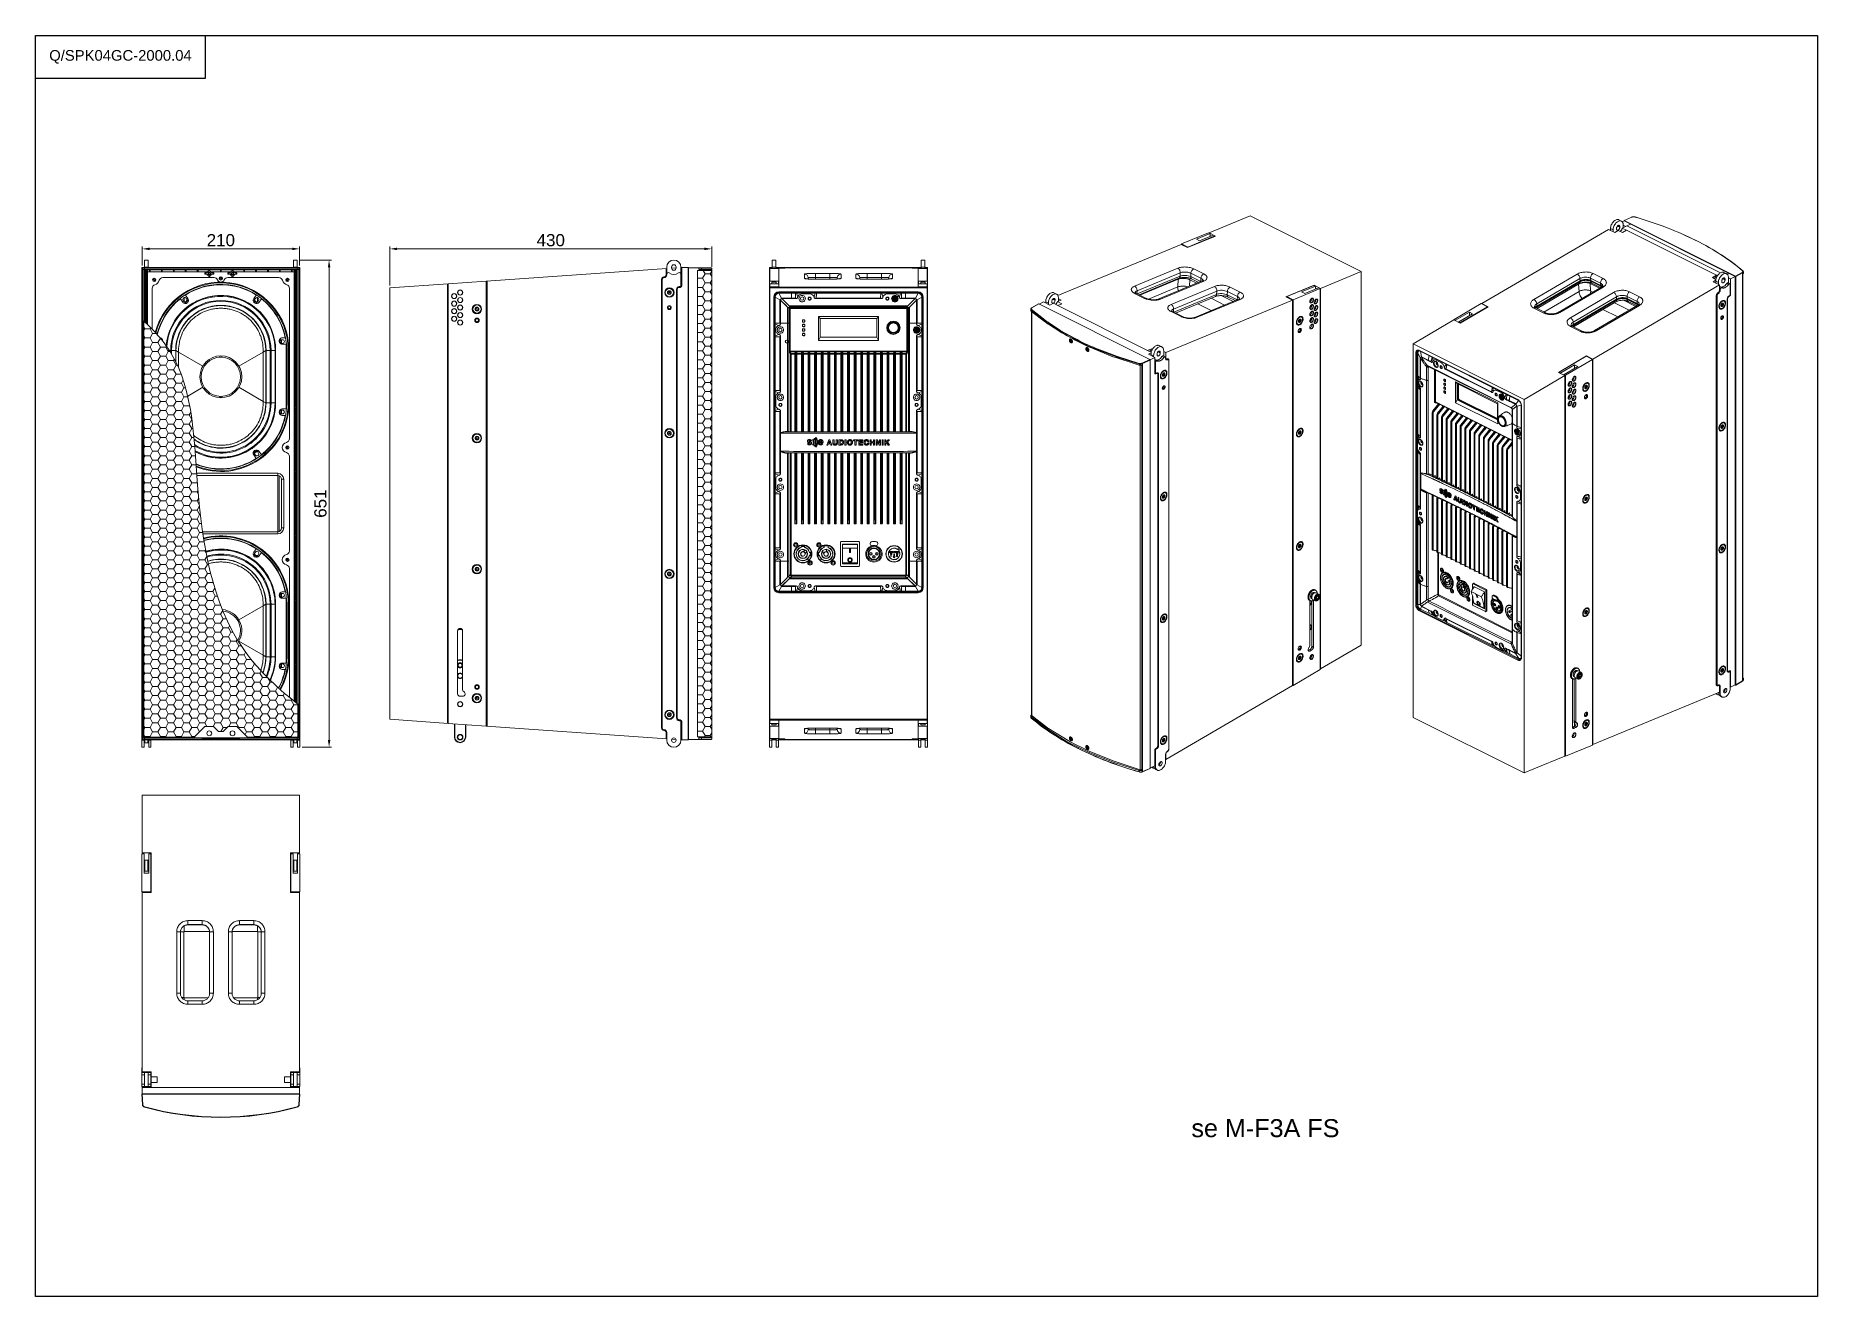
# Model space of a CAD drawing. Header units: millimetres. Extents: x 0 to 2382, y 0 to 1684.
import ezdxf

# ---------------------------------------------------------------- set-up
doc = ezdxf.new("R2010")
doc.units = ezdxf.units.MM
doc.layers.get('0').update_dxf_attribs({"lineweight": 13})
doc.layers.add('图框', color=7, linetype='Continuous')
doc.layers.add('标注', color=251, linetype='Continuous', lineweight=9)
doc.styles.get("Standard").update_dxf_attribs({"font": 'arial.ttf'})
doc.dimstyles.new('STANDARD 6.5', dxfattribs={"dimscale": 6.5, "dimtxt": 2.5, "dimasz": 1.5, "dimexe": 0.5, "dimexo": 0.5, "dimgap": 0.5, "dimtad": 1, "dimtoh": 1, "dimdec": 1, "dimzin": 12, "dimdsep": 46, "dimtxsty": 'Standard', "dimcen": 0, "dimclrd": 256, "dimclre": 256, "dimclrt": 256, "dimadec": 0, "dimazin": 0, "dimtp": 0.01, "dimtm": 0.01, "dimtfac": 1, "dimtdec": 1, "dimtofl": 0, "dimtmove": 0, "dimatfit": 3, "dimfxl": 1, "dimtolj": 1, "dimtzin": 4, "dimlwd": -1, "dimlwe": -1, "dimarcsym": 0})

msp = doc.modelspace()

# ---------------------------------------------------------------- texts
at = {"layer": '图框', "insert": (1644.18, 224.57), "char_height": 24.0612, "width": 513.3064, "attachment_point": 5}
msp.add_mtext('se M-F3A FS', dxfattribs=at)

# ---------------------------------------------------------------- blocks, each defined once
blk = doc.blocks.new('*D1')
at = {"layer": 'Defpoints', "color": 0, "transparency": 16777216}
for p in [(352.7, 1399.6), (142.5, 1374.2), (352.7, 1374.2)]:
    blk.add_point(p, dxfattribs=at)
at = {"layer": '标注', "transparency": 16777216}
for p, q in [((142.5, 1377.4), (142.5, 1402.8)), ((152.3, 1399.6), (343, 1399.6)), ((352.7, 1377.4), (352.7, 1402.8))]:
    blk.add_line(p, q, dxfattribs=at)
for points in [[(152.3, 1401.2), (152.3, 1397.9), (142.5, 1399.6)], [(343, 1401.2), (343, 1397.9), (352.7, 1399.6)]]:
    blk.add_solid(points, dxfattribs=at)
at = {"layer": '标注', "transparency": 16777216, "insert": (247.6, 1411.1), "char_height": 16.25, "attachment_point": 5}
blk.add_mtext('\\A1;210', dxfattribs=at)
blk = doc.blocks.new('*D2')
at = {"layer": 'Defpoints', "color": 0, "transparency": 16777216}
for p in [(349.6, 1384.7), (353.1, 733.7), (392.3, 733.7)]:
    blk.add_point(p, dxfattribs=at)
at = {"layer": '标注', "transparency": 16777216}
for p, q in [((352.9, 1384.7), (395.6, 1384.7)), ((392.3, 1374.9), (392.3, 743.4)), ((356.4, 733.7), (395.6, 733.7))]:
    blk.add_line(p, q, dxfattribs=at)
for points in [[(390.7, 1374.9), (394, 1374.9), (392.3, 1384.7)], [(390.7, 743.4), (394, 743.4), (392.3, 733.7)]]:
    blk.add_solid(points, dxfattribs=at)
at = {"layer": '标注', "transparency": 16777216, "insert": (380.8, 1059.2), "char_height": 16.25, "attachment_point": 5, "rotation": 90}
blk.add_mtext('\\A1;651', dxfattribs=at)
blk = doc.blocks.new('*D3')
at = {"layer": 'Defpoints', "color": 0, "transparency": 16777216}
for p in [(903.9, 1399.6), (903.9, 1372.1), (473.5, 1347.4)]:
    blk.add_point(p, dxfattribs=at)
at = {"layer": '标注', "transparency": 16777216}
for p, q in [((473.5, 1350.6), (473.5, 1402.8)), ((483.3, 1399.6), (894.2, 1399.6)), ((903.9, 1375.4), (903.9, 1402.8))]:
    blk.add_line(p, q, dxfattribs=at)
for points in [[(483.3, 1401.2), (483.3, 1397.9), (473.5, 1399.6)], [(894.2, 1401.2), (894.2, 1397.9), (903.9, 1399.6)]]:
    blk.add_solid(points, dxfattribs=at)
at = {"layer": '标注', "transparency": 16777216, "insert": (688.7, 1411.1), "char_height": 16.25, "attachment_point": 5}
blk.add_mtext('\\A1;430', dxfattribs=at)
blk = doc.blocks.new('A4-H')
at = {"layer": '图框'}
for p, q in [((28.29, 202.95), (28.29, 210.02)), ((0, 202.95), (28.29, 202.95))]:
    blk.add_line(p, q, dxfattribs=at)
blk.add_lwpolyline([(0, 210.02), (297, 210.02), (297, 0), (0, 0)], close=True, dxfattribs=at)
at = {"layer": '图框', "insert": (14.14, 206.49), "char_height": 1.7679, "width": 28.2872, "attachment_point": 5}
blk.add_mtext('Q/SPK04GC-2000.04', dxfattribs=at)

# ---------------------------------------------------------------- dimensions: what is measured, and where the dimension line sits
at = {"layer": '标注'}
for base, p1, p2, picture, middle in [((352.74, 1399.57), (142.52, 1374.18), (352.74, 1374.18), '*D1', (247.63, 1411.12)), ((903.94, 1399.57), (473.51, 1347.35), (903.94, 1372.14), '*D3', (688.72, 1411.12))]:
    dim = msp.add_linear_dim(base=base, p1=p1, p2=p2, dimstyle='STANDARD 6.5', override={"dimdec": 0}, dxfattribs=at)
    dim.commit()
    dim.dimension.update_dxf_attribs({"geometry": picture, "text_midpoint": middle})
dim = msp.add_linear_dim(base=(392.33, 733.67), p1=(349.63, 1384.67), p2=(353.13, 733.67), angle=90, dimstyle='STANDARD 6.5', dxfattribs=at)
dim.commit()
dim.dimension.update_dxf_attribs({"geometry": '*D2', "text_midpoint": (392.33, 1059.17), "dimtype": 160})

# ---------------------------------------------------------------- hatches: boundary and pattern name
at = {"layer": '标注'}
h = msp.add_hatch(dxfattribs=at)
h.set_pattern_fill('HONEY', color=256, scale=2.2)
h.set_pattern_definition([(0, (-351.9134, 150.366), (10.4775, 6.049187), [6.985, -13.97]), (120, (-351.9134, 150.366), (-10.4775, 6.049187), [6.985, -13.97]), (60, (-351.9134, 150.366), (2e-08, 12.098375), [-13.97, 6.985])])
h.paths.add_polyline_path([(903.93, 1370.67), (884.89, 1370.67), (884.89, 747.67), (903.93, 747.67)])
h = msp.add_hatch(dxfattribs=at)
h.set_pattern_fill('HONEY', color=256, scale=2.2)
h.set_pattern_definition([(0, (-5166.173, 14534.261), (10.4775, 6.0491874), [6.985, -13.97]), (120, (-5166.173, 14534.261), (-10.4775, 6.0491875), [6.985, -13.97]), (60, (-5166.173, 14534.261), (2e-08, 12.098375), [-13.97, 6.985])])
edge = h.paths.add_edge_path()
edge.add_line((144.52, 747.21), (211.86, 747.21))
edge.add_line((211.86, 747.21), (226.17, 761.52))
edge.add_line((226.17, 761.52), (237.78, 761.52))
edge.add_line((237.78, 761.52), (244.41, 754.88))
edge.add_line((244.41, 754.88), (250.86, 754.88))
edge.add_line((250.86, 754.88), (257.49, 761.52))
edge.add_line((257.49, 761.52), (269.11, 761.52))
edge.add_line((269.11, 761.52), (283.41, 747.21))
edge.add_line((283.41, 747.21), (350.74, 747.21))
edge.add_line((350.74, 747.21), (350.74, 791.07))
edge.add_spline(control_points=[(350.74, 791.07), (350.38, 791.35), (350.03, 791.64), (349.67, 791.92), (349.18, 792.31), (348.69, 792.7), (348.19, 793.09), (348.19, 793.09), (348.19, 793.09), (348.19, 793.09), (320.45, 815.15), (241.71, 890.24), (211.63, 1071.13), (210.54, 1236.82), (155.54, 1292.7), (145.67, 1302.18), (145.67, 1302.18), (145.67, 1302.18), (145.67, 1302.18), (145.66, 1302.19), (145.65, 1302.2), (145.63, 1302.21), (145.26, 1302.57), (144.89, 1302.93), (144.52, 1303.28)], knot_values=[9.7383525, 9.7383525, 9.7383525, 9.7383525, 11.0816758, 11.0816758, 11.0816758, 12.9424827, 12.9424827, 12.9424827, 12.9442697, 12.9442697, 12.9442697, 117.7861809, 343.1845881, 536.6522951, 577.1029868, 577.1029868, 577.1029868, 577.1044589, 577.1044589, 577.1044589, 577.1514014, 577.1514014, 577.1514014, 578.6699166, 578.6699166, 578.6699166, 578.6699166], degree=3, periodic=0)
edge.add_line((144.52, 1303.28), (144.52, 747.21))

# ---------------------------------------------------------------- linework, layer by layer
for p, q in [((1623.57, 1443.52), (1569.12, 1420.96)), ((1623.57, 1443.52), (1772.06, 1369.27)), ((2114.71, 1430.01), (2117.92, 1428.41)), ((2117.92, 1429.28), (2115.33, 1430.57)), ((2119.97, 1436.68), (2116.44, 1438.45)), ((2117.92, 1429.28), (2117.92, 1428.41)), ((2121.13, 1435.68), (2123.68, 1436.95)), ((2121.29, 1427.27), (2132.17, 1432.71)), ((2122.44, 1431.54), (2122.44, 1427.85)), ((2125.98, 1429.62), (2122.44, 1431.38)), ((2123.6, 1436.95), (2123.6, 1437.34)), ((2123.68, 1436.95), (2272.17, 1362.71)), ((2133.91, 1441.99), (2123.74, 1437.62)), ((2123.96, 1437.6), (2134.11, 1441.96)), ((2123.96, 1437.6), (2272.6, 1363.28)), ((2127.22, 1430.23), (2252.55, 1367.56)), ((2138.32, 1442.18), (2138.19, 1442.13)), ((2138.19, 1442.13), (2138.3, 1442.1)), ((2138.19, 1442.13), (2138.3, 1442.1)), ((1531.64, 1405.43), (1366.76, 1337.11)), ((1531.64, 1405.43), (1540.13, 1401.19)), ((1568.06, 1421.08), (1532, 1406.13)), ((1532, 1405.25), (1532, 1406.13)), ((1540.48, 1401.89), (1532, 1406.13)), ((1577.61, 1416.71), (1540.13, 1401.19)), ((1540.48, 1401.89), (1576.54, 1416.83)), ((1551.8, 1412.4), (1570.18, 1420.02)), ((1556.04, 1410.28), (1551.8, 1412.4)), ((1574.42, 1417.9), (1556.04, 1410.28)), ((1570.18, 1420.02), (1568.06, 1421.08)), ((1569.12, 1420.96), (1569.12, 1420.55)), ((1569.12, 1420.96), (1577.61, 1416.71)), ((1570.18, 1420.02), (1570.18, 1416.14)), ((1576.54, 1416.83), (1574.42, 1417.9)), ((1576.54, 1416.28), (1576.54, 1416.83)), ((2102.64, 1425.56), (1933.47, 1326.49)), ((2102.64, 1425.56), (2111.13, 1421.32)), ((2105.47, 1426.59), (2105.47, 1424.15)), ((2109.01, 1424.82), (2105.47, 1426.59)), ((2109.01, 1422.38), (2109.01, 1424.82)), ((2115.94, 1424.14), (2111.13, 1421.32)), ((2113.53, 1426.22), (2113.53, 1427.09)), ((2121.6, 1421.31), (2115.94, 1424.14)), ((2121.29, 1427.27), (2126.94, 1424.44)), ((2126.95, 1424.44), (2121.6, 1421.31)), ((2247.15, 1364.34), (2126.94, 1424.44)), ((2219.8, 1410.74), (2219.97, 1410.65)), ((2219.8, 1410.74), (2219.96, 1410.65)), ((145.63, 1374.67), (145.63, 1384.67)), ((145.63, 1384.67), (150.63, 1384.67)), ((150.63, 1374.67), (150.63, 1384.67)), ((344.63, 1374.67), (344.63, 1384.67)), ((344.63, 1384.67), (349.63, 1384.67)), ((349.63, 1374.67), (349.63, 1384.67)), ((984.76, 1384.67), (984.76, 1373.17)), ((989.76, 1384.67), (984.76, 1384.67)), ((989.76, 1373.17), (989.76, 1384.67)), ((1183.76, 1384.67), (1183.76, 1373.17)), ((1188.76, 1384.67), (1183.76, 1384.67)), ((1188.76, 1373.17), (1188.76, 1384.67)), ((1540.48, 1401.33), (1540.48, 1401.89)), ((142.02, 744.17), (142.02, 1374.18)), ((142.74, 1373.94), (142.02, 1374.18)), ((143.24, 1374.44), (142.52, 1374.67)), ((142.52, 1374.67), (352.74, 1374.67)), ((142.74, 1371.84), (142.74, 1373.94)), ((142.74, 746.51), (142.74, 1371.84)), ((143.59, 1371.84), (143.59, 746.51)), ((145.63, 1371.81), (143.59, 1371.84)), ((150.63, 1375.17), (145.63, 1375.17)), ((145.63, 1302.21), (145.63, 1371.81)), ((145.63, 1371.81), (145.76, 1371.68)), ((145.68, 1371.9), (145.68, 1373.88)), ((145.76, 1302.1), (145.76, 1371.68)), ((146.26, 1371.68), (146.26, 1301.62)), ((146.26, 1371.68), (147.35, 1371.68)), ((147.35, 1300.56), (147.35, 1371.68)), ((147.94, 1371.78), (147.85, 1371.68)), ((147.85, 1371.68), (147.85, 1360.66)), ((147.85, 1359.68), (147.85, 1300.08)), ((147.94, 1371.78), (149, 1371.81)), ((147.94, 1371.78), (147.94, 1360.67)), ((147.94, 1359.67), (147.94, 1299.99)), ((149, 1298.96), (149, 1371.81)), ((149, 1371.81), (149.75, 1371.81)), ((149.75, 1371.81), (149.75, 1298.22)), ((149.75, 1371.68), (152.13, 1371.68)), ((229.59, 1368.68), (149.75, 1368.68)), ((152.13, 1371.92), (184.13, 1372.04)), ((152.13, 1368.68), (152.13, 1371.88)), ((153.13, 1371.89), (153.13, 1368.68)), ((153.13, 1371.68), (168.13, 1371.68)), ((168.13, 1368.68), (168.13, 1371.95)), ((169.13, 1371.95), (169.13, 1368.68)), ((169.13, 1371.68), (184.13, 1371.68)), ((170.05, 1361.18), (238.47, 1361.18)), ((184.13, 1368.68), (184.13, 1372)), ((185.13, 1372.05), (186, 1372.05)), ((185.13, 1372), (185.13, 1368.68)), ((185.13, 1371.68), (200.13, 1371.68)), ((200.13, 1368.68), (200.13, 1372.04)), ((201.13, 1372.04), (201.13, 1368.68)), ((201.13, 1371.68), (216.13, 1371.68)), ((216.13, 1368.68), (216.13, 1372.07)), ((217.13, 1372.07), (217.13, 1368.68)), ((217.13, 1371.68), (231.63, 1371.68)), ((226.13, 1365.9), (226.13, 1367.4)), ((226.13, 1367.4), (228.97, 1367.4)), ((226.13, 1365.9), (228.97, 1365.9)), ((227.01, 1365.9), (227.01, 1367.4)), ((231.38, 1361.18), (231.38, 1363.48)), ((231.63, 1372.09), (231.63, 1369.86)), ((232.13, 1367.75), (232.11, 1368.25)), ((232.13, 1365.55), (232.11, 1365.05)), ((232.63, 1372.13), (262.63, 1372.13)), ((232.63, 1372.09), (232.63, 1369.86)), ((232.63, 1371.68), (247.13, 1371.68)), ((232.88, 1363.48), (232.88, 1361.18)), ((247.13, 1368.68), (234.67, 1368.68)), ((235.29, 1367.4), (238.13, 1367.4)), ((238.13, 1365.9), (235.29, 1365.9)), ((237.23, 1367.4), (237.23, 1365.9)), ((238.13, 1367.4), (238.13, 1365.9)), ((247.13, 1368.68), (247.13, 1372.09)), ((247.13, 1368.68), (260.59, 1368.68)), ((247.63, 1373.64), (247.63, 1374.14)), ((248.13, 1372.09), (248.13, 1369.59)), ((262.63, 1371.68), (248.13, 1371.68)), ((248.13, 1368.68), (248.13, 1369.59)), ((256.8, 1361.18), (325.21, 1361.18)), ((257.13, 1367.4), (257.13, 1365.9)), ((257.13, 1367.4), (259.97, 1367.4)), ((257.13, 1365.9), (259.97, 1365.9)), ((258.03, 1367.4), (258.03, 1365.9)), ((262.38, 1363.48), (262.38, 1361.18)), ((262.63, 1372.09), (262.63, 1369.86)), ((263.13, 1367.75), (263.15, 1368.25)), ((263.13, 1365.55), (263.15, 1365.05)), ((263.63, 1372.13), (268.25, 1372.13)), ((263.63, 1372.09), (263.63, 1369.86)), ((278.13, 1371.68), (263.63, 1371.68)), ((263.88, 1361.18), (263.88, 1363.48)), ((265.67, 1368.68), (278.13, 1368.68)), ((269.13, 1367.4), (266.29, 1367.4)), ((266.29, 1365.9), (269.13, 1365.9)), ((268.25, 1365.9), (268.25, 1367.4)), ((269.13, 1365.9), (269.13, 1367.4)), ((278.13, 1372.07), (278.13, 1369.53)), ((278.13, 1369.53), (278.13, 1368.68)), ((278.13, 1368.68), (345.51, 1368.68)), ((279.13, 1372.07), (279.13, 1369.52)), ((294.13, 1371.68), (279.13, 1371.68)), ((279.13, 1368.68), (279.13, 1369.52)), ((294.13, 1372.04), (294.13, 1369.44)), ((294.13, 1369.44), (294.13, 1368.68)), ((295.13, 1372.04), (295.13, 1369.43)), ((310.13, 1371.68), (295.13, 1371.68)), ((295.13, 1368.68), (295.13, 1369.43)), ((310.13, 1372), (310.13, 1369.32)), ((310.13, 1369.32), (310.13, 1368.68)), ((311.13, 1372.04), (343.13, 1371.92)), ((311.13, 1372), (311.13, 1369.31)), ((326.13, 1371.68), (311.13, 1371.68)), ((311.13, 1368.68), (311.13, 1369.31)), ((326.13, 1371.95), (326.13, 1369.17)), ((326.13, 1369.17), (326.13, 1368.68)), ((327.13, 1371.95), (327.13, 1369.16)), ((342.13, 1371.68), (327.13, 1371.68)), ((327.13, 1368.68), (327.13, 1369.16)), ((342.13, 1371.89), (342.13, 1368.97)), ((342.13, 1368.97), (342.13, 1368.68)), ((343.13, 1371.88), (343.13, 1368.96)), ((345.51, 1371.68), (343.13, 1371.68)), ((343.13, 1368.68), (343.13, 1368.96)), ((349.63, 1375.17), (344.63, 1375.17)), ((345.51, 795.24), (345.51, 1371.81)), ((346.26, 1371.81), (345.51, 1371.81)), ((346.26, 1371.81), (346.26, 794.64)), ((347.32, 1371.78), (346.26, 1371.81)), ((347.32, 1371.78), (347.32, 1360.67)), ((347.32, 1371.78), (347.41, 1371.68)), ((347.32, 1359.67), (347.32, 1274.67)), ((347.41, 1371.68), (347.41, 1360.66)), ((347.41, 1359.68), (347.41, 1274.66)), ((347.91, 1371.68), (347.91, 793.32)), ((349, 1371.68), (347.91, 1371.68)), ((349, 792.45), (349, 1371.68)), ((349.63, 1371.81), (349.5, 1371.68)), ((349.5, 1371.68), (349.5, 792.05)), ((349.58, 1371.9), (349.58, 1373.88)), ((349.63, 1371.81), (351.67, 1371.84)), ((349.63, 1371.81), (349.63, 791.95)), ((351.67, 746.51), (351.67, 1371.84)), ((352.02, 1374.44), (352.74, 1374.67)), ((352.52, 1373.94), (353.24, 1374.18)), ((352.52, 746.51), (352.52, 1373.94)), ((353.24, 1374.18), (353.24, 744.17)), ((602.53, 1356.37), (843.76, 1373.24)), ((836.76, 759.42), (836.76, 1358.92)), ((837.76, 1358.92), (837.76, 759.42)), ((842.76, 1373.17), (842.76, 1364.92)), ((843.76, 1375.17), (843.76, 1364.92)), ((850.16, 1375.17), (850.16, 1374.17)), ((850.2, 1373.69), (856.37, 1374.12)), ((856.36, 1374.17), (856.36, 1375.17)), ((862.76, 1350.17), (862.76, 1375.17)), ((862.81, 1374.57), (863.76, 1374.64)), ((863.76, 1374.64), (863.76, 1350.17)), ((872.51, 1374.64), (863.76, 1374.64)), ((872.51, 743.71), (872.51, 1374.64)), ((873.01, 1365.17), (872.51, 1365.17)), ((873.01, 1374.67), (873.01, 1374.18)), ((889.85, 1374.38), (873.01, 1374.67)), ((873.01, 744.17), (873.01, 1374.18)), ((886.67, 1373.94), (873.01, 1374.18)), ((903.44, 1374.14), (886.65, 1374.44)), ((886.68, 1371.84), (886.67, 1373.94)), ((887.65, 1373.92), (886.67, 1373.94)), ((887.16, 1371.84), (903.93, 1372.14)), ((888.46, 1373.91), (887.65, 1373.92)), ((889.19, 1373.9), (888.46, 1373.91)), ((890.32, 1373.88), (889.19, 1373.9)), ((890.32, 1371.9), (890.32, 1373.88)), ((902.38, 1373.67), (890.32, 1373.88)), ((903.94, 1373.64), (902.38, 1373.67)), ((903.93, 746.21), (903.93, 1372.14)), ((903.94, 1372.14), (903.94, 1373.64)), ((981.15, 744.17), (981.15, 1374.18)), ((981.26, 1367.81), (981.26, 1365.81)), ((981.76, 1367.81), (981.26, 1367.81)), ((981.26, 733.68), (981.26, 1365.81)), ((981.76, 1365.81), (981.26, 1365.81)), ((981.26, 1364.92), (981.76, 1364.92)), ((981.76, 1361.17), (981.26, 1361.17)), ((981.76, 1358.92), (981.26, 1358.92)), ((981.65, 1374.67), (984.76, 1374.67)), ((981.76, 1356.64), (981.76, 1374.17)), ((984.76, 1374.17), (981.76, 1374.17)), ((981.76, 1373.17), (993.76, 1373.17)), ((989.76, 1375.17), (984.76, 1375.17)), ((989.76, 1374.67), (1183.76, 1374.67)), ((989.76, 1374.17), (1183.76, 1374.17)), ((993.76, 1374.17), (993.76, 1348.4)), ((1001.76, 1373.65), (993.76, 1373.65)), ((1001.76, 1374.18), (1001.76, 1373.65)), ((1027.76, 1360.11), (1027.76, 1365.83)), ((1029.25, 1359.65), (1029.5, 1359.62)), ((1032.76, 1360.84), (1032.76, 1359.35)), ((1042.76, 1366.88), (1042.76, 1359.06)), ((1042.76, 1366.88), (1061.76, 1366.88)), ((1061.76, 1361.54), (1042.76, 1361.54)), ((1042.76, 1359.08), (1061.76, 1359.08)), ((1061.76, 1359.06), (1042.76, 1359.06)), ((1061.76, 1359.06), (1061.76, 1366.88)), ((1071.76, 1359.35), (1071.76, 1360.84)), ((1075.01, 1359.62), (1075.27, 1359.65)), ((1076.76, 1365.83), (1076.76, 1360.11)), ((1096.76, 1360.11), (1096.76, 1365.83)), ((1098.25, 1359.65), (1098.5, 1359.62)), ((1101.76, 1360.84), (1101.76, 1359.35)), ((1111.76, 1366.88), (1111.76, 1359.06)), ((1111.76, 1366.88), (1130.76, 1366.88)), ((1130.76, 1361.54), (1111.76, 1361.54)), ((1111.76, 1359.08), (1130.76, 1359.08)), ((1130.76, 1359.06), (1111.76, 1359.06)), ((1130.76, 1359.06), (1130.76, 1366.88)), ((1140.76, 1359.35), (1140.76, 1360.84)), ((1144.01, 1359.62), (1144.27, 1359.65)), ((1145.76, 1365.83), (1145.76, 1360.11)), ((1171.76, 1373.65), (1171.76, 1374.18)), ((1179.76, 1373.65), (1171.76, 1373.65)), ((1179.76, 1348.4), (1179.76, 1374.17)), ((1191.76, 1373.17), (1179.76, 1373.17)), ((1188.76, 1375.17), (1183.76, 1375.17)), ((1188.76, 1374.67), (1191.87, 1374.67)), ((1188.76, 1374.17), (1191.76, 1374.17)), ((1191.76, 1356.64), (1191.76, 1374.17)), ((1192.26, 1367.81), (1191.76, 1367.81)), ((1192.26, 1365.81), (1191.76, 1365.81)), ((1191.76, 1364.92), (1192.26, 1364.92)), ((1192.26, 1361.17), (1191.76, 1361.17)), ((1192.26, 1358.92), (1191.76, 1358.92)), ((1192.26, 733.68), (1192.26, 1367.81)), ((1192.37, 1374.18), (1192.37, 744.17)), ((1469.24, 1349.83), (1527.08, 1373.8)), ((1530.37, 1367.59), (1472.53, 1343.62)), ((1472.81, 1339.39), (1530.12, 1363.14)), ((1475.19, 1338.2), (1528.5, 1360.29)), ((1527.6, 1359.03), (1476.16, 1337.72)), ((1527.02, 1348.64), (1527.6, 1359.03)), ((1530.12, 1363.14), (1530.37, 1367.59)), ((1543.14, 1358.36), (1542.65, 1349.64)), ((1552.45, 1353.7), (1543.14, 1358.36)), ((1544.49, 1366.97), (1544.25, 1362.53)), ((1544.25, 1362.53), (1557.66, 1355.86)), ((1557.93, 1360.26), (1544.49, 1366.97)), ((1545.54, 1359.52), (1555.04, 1354.77)), ((1548.27, 1372.88), (1561.7, 1366.16)), ((1557.66, 1355.86), (1557.93, 1360.26)), ((1717.61, 1346.71), (1772.06, 1369.27)), ((1772.06, 870.14), (1772.06, 1369.27)), ((2003.09, 1331.95), (2060.93, 1365.82)), ((2064.71, 1359.86), (2006.87, 1325.98)), ((2064.88, 1356.92), (2064.71, 1359.86)), ((2078.83, 1360.45), (2079.01, 1357.51)), ((2092.27, 1353.73), (2078.83, 1360.45)), ((2082.11, 1366.71), (2095.55, 1360)), ((2241.8, 1361.21), (2247.16, 1364.34)), ((2246.51, 1358.85), (2241.8, 1361.21)), ((2247.15, 1364.34), (2248.53, 1363.65)), ((2255.43, 1359.66), (2258.63, 1358.06)), ((2258.63, 1358.92), (2256.04, 1360.22)), ((2260.69, 1366.32), (2257.15, 1368.09)), ((2258.63, 1358.92), (2258.63, 1358.06)), ((2263.69, 1366.95), (2261.33, 1365.77)), ((2263.16, 1361.18), (2263.16, 1353.89)), ((2263.16, 1361.03), (2265.99, 1359.61)), ((2265.99, 1359.61), (2272.17, 1362.71)), ((2265.99, 1338.83), (2265.99, 1359.61)), ((2272.17, 1362.71), (2272.17, 817.11)), ((2281.74, 1368.15), (2272.6, 1363.28)), ((2272.96, 1362.67), (2282.11, 1367.55)), ((2272.96, 1362.67), (2272.96, 817.07)), ((2282.11, 1367.55), (2282.12, 1365.73)), ((2282.12, 824.18), (2282.12, 1365.73)), ((2282.25, 824.35), (2282.25, 1365.73)), ((2282.5, 1370.08), (2282.5, 1370.08)), ((2283.13, 1368.85), (2283.13, 1367.1)), ((155.95, 1346.86), (155.95, 1292.02)), ((198.63, 1328.82), (198.63, 1334.41)), ((200.43, 1337.85), (203.6, 1333.19)), ((294.83, 1337.85), (291.66, 1333.19)), ((296.63, 1328.82), (296.63, 1334.41)), ((339.31, 1346.86), (339.31, 1145.95)), ((473.51, 1347.35), (551.53, 1352.81)), ((473.51, 1347.35), (473.51, 771)), ((550.51, 765.61), (550.51, 1352.74)), ((602.51, 1356.64), (551.51, 1353.08)), ((551.51, 765.27), (551.51, 1353.08)), ((602.51, 1356.64), (602.51, 761.71)), ((603.51, 1356.44), (603.51, 761.91)), ((844.95, 1341.17), (846.11, 1343.17)), ((846.11, 1339.17), (844.95, 1341.17)), ((846.11, 1343.17), (848.42, 1343.17)), ((848.42, 1339.17), (846.11, 1339.17)), ((848.42, 1343.17), (849.57, 1341.17)), ((849.57, 1341.17), (848.42, 1339.17)), ((856.76, 772.92), (856.76, 1345.42)), ((857.76, 1345.42), (857.76, 772.92)), ((860.51, 1349.17), (861.76, 1349.17)), ((860.51, 1348.17), (861.76, 1348.17)), ((981.26, 1356.64), (993.26, 1356.64)), ((981.26, 1353.08), (984.26, 1353.08)), ((981.76, 1352.74), (981.76, 1348.64)), ((981.76, 1352.74), (993.76, 1352.74)), ((993.76, 1348.64), (981.76, 1348.64)), ((981.76, 1348.61), (981.76, 769.74)), ((993.26, 1348.61), (981.76, 1348.61)), ((1191.76, 1347.35), (981.76, 1347.35)), ((984.26, 1352.74), (984.26, 1354.9)), ((984.26, 1354.9), (990.26, 1354.9)), ((986.76, 947.17), (986.76, 1335.17)), ((987.76, 1335.17), (986.76, 1335.17)), ((987.76, 1335.17), (987.76, 947.17)), ((988.75, 1300.17), (988.75, 1335.17)), ((988.75, 1335.17), (995.06, 1331.57)), ((990.26, 1354.9), (990.26, 1352.74)), ((990.26, 1353.08), (993.26, 1353.08)), ((993.26, 1352.74), (993.26, 1356.64)), ((993.76, 1356.44), (993.26, 1356.44)), ((993.26, 1348.36), (993.26, 1348.61)), ((1180.26, 1348.36), (993.26, 1348.36)), ((1179.76, 1348.4), (993.76, 1348.4)), ((993.76, 1342.17), (993.76, 1341.17)), ((993.76, 1342.17), (1179.76, 1342.17)), ((1179.76, 1341.17), (993.76, 1341.17)), ((997.36, 1333.87), (993.76, 1340.17)), ((993.76, 1340.17), (1179.76, 1340.17)), ((1010.36, 1340.17), (1010.36, 1333.87)), ((1015.76, 1335.17), (1015.76, 1340.17)), ((1018.8, 1335.25), (1017.13, 1340.17)), ((1024.76, 1340.17), (1024.76, 1339.47)), ((1034.76, 1339.47), (1024.76, 1339.47)), ((1034.76, 1339.47), (1034.76, 1340.17)), ((1040.72, 1335.25), (1042.38, 1340.17)), ((1129.73, 1333.96), (1129.76, 1340.17)), ((1132.8, 1335.25), (1131.13, 1340.17)), ((1138.76, 1340.17), (1138.76, 1339.47)), ((1148.76, 1339.47), (1138.76, 1339.47)), ((1146.15, 1335.33), (1146.11, 1335.22)), ((1146.11, 1335.22), (1146.11, 1335.08)), ((1146.11, 1335.08), (1146.16, 1334.99)), ((1146.21, 1335.43), (1146.15, 1335.33)), ((1146.16, 1334.99), (1146.23, 1334.93)), ((1146.31, 1335.53), (1146.21, 1335.43)), ((1146.23, 1334.93), (1146.32, 1334.88)), ((1146.26, 1335.16), (1146.28, 1335.26)), ((1146.29, 1335.1), (1146.26, 1335.16)), ((1146.28, 1335.26), (1146.32, 1335.33)), ((1146.32, 1335.07), (1146.29, 1335.1)), ((1146.42, 1335.62), (1146.31, 1335.53)), ((1146.32, 1335.33), (1146.43, 1335.45)), ((1146.39, 1335.04), (1146.32, 1335.07)), ((1146.32, 1334.88), (1146.46, 1334.9)), ((1146.48, 1335.07), (1146.39, 1335.04)), ((1146.54, 1335.65), (1146.42, 1335.62)), ((1146.43, 1335.45), (1146.5, 1335.5)), ((1146.46, 1334.9), (1146.57, 1334.95)), ((1146.56, 1335.11), (1146.48, 1335.07)), ((1146.5, 1335.5), (1146.57, 1335.51)), ((1146.61, 1334.69), (1146.5, 1334.57)), ((1146.5, 1334.57), (1146.59, 1334.52)), ((1146.54, 1335.65), (1146.67, 1335.65)), ((1146.67, 1335.23), (1146.56, 1335.11)), ((1146.57, 1335.51), (1146.63, 1335.5)), ((1146.57, 1334.95), (1146.66, 1335.02)), ((1146.59, 1334.52), (1146.73, 1334.5)), ((1146.68, 1334.66), (1146.61, 1334.69)), ((1146.63, 1335.5), (1146.74, 1335.62)), ((1146.66, 1335.02), (1146.77, 1335.14)), ((1146.74, 1335.62), (1146.67, 1335.65)), ((1146.78, 1335.32), (1146.67, 1335.23)), ((1146.79, 1334.67), (1146.68, 1334.66)), ((1146.73, 1334.5), (1146.87, 1334.56)), ((1146.77, 1335.14), (1146.86, 1335.2)), ((1146.89, 1335.37), (1146.78, 1335.32)), ((1146.88, 1334.74), (1146.79, 1334.67)), ((1146.86, 1335.2), (1146.95, 1335.23)), ((1146.87, 1334.56), (1146.98, 1334.64)), ((1147.03, 1334.9), (1146.88, 1334.74)), ((1147.03, 1335.38), (1146.89, 1335.37)), ((1146.95, 1335.23), (1147.04, 1335.22)), ((1146.98, 1334.64), (1147.13, 1334.8)), ((1147.14, 1335.36), (1147.03, 1335.38)), ((1147.09, 1335), (1147.03, 1334.9)), ((1147.04, 1335.22), (1147.09, 1335.18)), ((1147.09, 1335.18), (1147.11, 1335.09)), ((1147.11, 1335.09), (1147.09, 1335)), ((1147.13, 1334.8), (1147.21, 1334.92)), ((1147.22, 1335.28), (1147.14, 1335.36)), ((1147.73, 1334.43), (1147.19, 1334.35)), ((1147.21, 1334.92), (1147.25, 1335.03)), ((1147.25, 1335.18), (1147.22, 1335.28)), ((1147.25, 1335.03), (1147.25, 1335.18)), ((1147.94, 1336.48), (1147.31, 1336.29)), ((1147.31, 1336.29), (1147.62, 1335.24)), ((1147.5, 1336.22), (1148, 1336.37)), ((1147.6, 1335.89), (1147.5, 1336.22)), ((1148.1, 1336.04), (1147.6, 1335.89)), ((1147.62, 1335.24), (1147.78, 1335.28)), ((1147.64, 1335.75), (1148.11, 1335.89)), ((1147.78, 1335.28), (1147.64, 1335.75)), ((1148.08, 1336.49), (1147.94, 1336.48)), ((1148.08, 1336.37), (1148, 1336.37)), ((1148.2, 1336.46), (1148.08, 1336.49)), ((1148.08, 1336.37), (1148.15, 1336.34)), ((1148.17, 1336.08), (1148.1, 1336.04)), ((1148.11, 1335.89), (1148.24, 1335.96)), ((1148.15, 1336.34), (1148.2, 1336.29)), ((1148.21, 1336.14), (1148.17, 1336.08)), ((1148.52, 1335.13), (1148.18, 1334.69)), ((1148.31, 1336.39), (1148.2, 1336.46)), ((1148.2, 1336.29), (1148.22, 1336.22)), ((1148.22, 1336.22), (1148.21, 1336.14)), ((1148.24, 1335.96), (1148.32, 1336.05)), ((1148.35, 1336.33), (1148.31, 1336.39)), ((1148.32, 1336.05), (1148.37, 1336.17)), ((1148.38, 1336.24), (1148.35, 1336.33)), ((1148.37, 1336.17), (1148.38, 1336.24)), ((1148.76, 1339.47), (1148.76, 1340.17)), ((1149.55, 1336.48), (1148.84, 1335.54)), ((1148.84, 1335.54), (1149, 1335.49)), ((1149.34, 1334.69), (1148.99, 1335.13)), ((1149, 1335.49), (1149.18, 1335.74)), ((1149.18, 1335.74), (1149.71, 1335.59)), ((1149.23, 1335.82), (1149.63, 1336.36)), ((1149.71, 1335.69), (1149.23, 1335.82)), ((1149.77, 1336.42), (1149.55, 1336.48)), ((1149.63, 1336.36), (1149.71, 1335.69)), ((1149.71, 1335.59), (1149.74, 1335.29)), ((1149.74, 1335.29), (1149.9, 1335.25)), ((1149.9, 1335.25), (1149.77, 1336.42)), ((1150.33, 1334.35), (1149.78, 1334.43)), ((1150.84, 1335.14), (1150.11, 1335.12)), ((1150.11, 1335.12), (1150.22, 1334.99)), ((1150.22, 1334.99), (1150.81, 1335)), ((1150.81, 1335), (1150.73, 1334.42)), ((1150.73, 1334.42), (1150.84, 1334.3)), ((1150.93, 1335.85), (1150.84, 1335.14)), ((1150.84, 1334.3), (1150.95, 1335.02)), ((1151.04, 1335.73), (1150.93, 1335.85)), ((1150.95, 1335.02), (1151.66, 1335.03)), ((1150.96, 1335.14), (1151.04, 1335.73)), ((1151.55, 1335.15), (1150.96, 1335.14)), ((1151.66, 1335.03), (1151.55, 1335.15)), ((1154.72, 1335.25), (1156.38, 1340.17)), ((1157.76, 1340.17), (1157.76, 1335.17)), ((1163.16, 1340.17), (1163.16, 1333.87)), ((1179.76, 1340.17), (1176.16, 1333.87)), ((1178.45, 1331.57), (1184.77, 1335.17)), ((1179.76, 1356.44), (1180.26, 1356.44)), ((1191.76, 1352.74), (1179.76, 1352.74)), ((1179.76, 1348.64), (1191.76, 1348.64)), ((1179.76, 1341.17), (1179.76, 1342.17)), ((1180.26, 1352.74), (1180.26, 1356.64)), ((1180.26, 1356.64), (1192.26, 1356.64)), ((1180.26, 1353.08), (1183.26, 1353.08)), ((1180.26, 1348.61), (1180.26, 1348.36)), ((1191.76, 1348.61), (1180.26, 1348.61)), ((1183.26, 1352.74), (1183.26, 1354.9)), ((1183.26, 1354.9), (1189.26, 1354.9)), ((1184.76, 947.17), (1184.76, 1335.17)), ((1185.76, 947.17), (1185.76, 1335.17)), ((1186.76, 1335.17), (1185.76, 1335.17)), ((1186.76, 1335.17), (1186.76, 947.17)), ((1189.26, 1354.9), (1189.26, 1352.74)), ((1189.26, 1353.08), (1192.26, 1353.08)), ((1191.76, 1348.64), (1191.76, 1352.74)), ((1191.76, 769.74), (1191.76, 1348.61)), ((1361.41, 1340.79), (1364.95, 1339.02)), ((1482.7, 1333.42), (1469.26, 1340.14)), ((1471.25, 1340.17), (1484.69, 1333.45)), ((1472.53, 1343.62), (1472.31, 1339.64)), ((1487.76, 1332.37), (1527.02, 1348.64)), ((1501.73, 1332.68), (1559.57, 1356.65)), ((1561.73, 1356.47), (1503.89, 1332.51)), ((1518.03, 1325.43), (1575.87, 1349.4)), ((1579.16, 1343.19), (1521.32, 1319.22)), ((1521.6, 1315), (1578.91, 1338.75)), ((1523.98, 1313.81), (1577.29, 1335.9)), ((1578.91, 1338.75), (1579.16, 1343.19)), ((1601.24, 1329.31), (1585.81, 1337.03)), ((1593.28, 1342.58), (1593.04, 1338.14)), ((1593.04, 1338.14), (1606.45, 1331.46)), ((1606.72, 1335.86), (1593.28, 1342.58)), ((1594.33, 1335.12), (1603.83, 1330.38)), ((1597.06, 1348.48), (1610.49, 1341.76)), ((1606.45, 1331.46), (1606.72, 1335.86)), ((1671.65, 1335.43), (1709.13, 1350.95)), ((1680.14, 1331.18), (1671.65, 1335.43)), ((1708.77, 1350.72), (1672.71, 1335.78)), ((1672.71, 1334.89), (1672.71, 1335.78)), ((1681.2, 1331.53), (1672.71, 1335.78)), ((1681.2, 1331.53), (1717.26, 1346.48)), ((1692.51, 1342.04), (1710.89, 1349.66)), ((1696.75, 1339.92), (1692.51, 1342.04)), ((1715.14, 1347.54), (1696.75, 1339.92)), ((1710.89, 1349.66), (1708.77, 1350.72)), ((1709.13, 1350.54), (1709.13, 1350.95)), ((1717.61, 1346.71), (1709.13, 1350.95)), ((1710.89, 1349.66), (1710.89, 1345.78)), ((1717.26, 1346.48), (1715.14, 1347.54)), ((1717.26, 837.42), (1717.26, 1346.48)), ((1717.61, 1346.71), (1717.61, 838.25)), ((2064.88, 1356.92), (2007.04, 1323.04)), ((2064.91, 1356.5), (2007.06, 1322.63)), ((2007.11, 1321.79), (2064.96, 1355.66)), ((2007.24, 1319.9), (2063.95, 1353.11)), ((2016.59, 1315.22), (2063.45, 1342.66)), ((2035.45, 1314.74), (2093.29, 1348.61)), ((2095.58, 1348.5), (2037.73, 1314.62)), ((2051.88, 1307.55), (2109.72, 1341.43)), ((2113.5, 1335.46), (2055.66, 1301.59)), ((2063.45, 1342.66), (2062.87, 1352.48)), ((2064.96, 1355.66), (2064.91, 1356.5)), ((2078.41, 1353.14), (2078.98, 1343.32)), ((2090.61, 1347.04), (2078.41, 1353.14)), ((2078.98, 1343.32), (2081.83, 1341.9)), ((2092.44, 1350.8), (2079.01, 1357.51)), ((2079.03, 1357.1), (2079.08, 1356.26)), ((2092.47, 1350.38), (2079.03, 1357.1)), ((2079.08, 1356.26), (2092.52, 1349.54)), ((2080.37, 1353.85), (2092.16, 1347.95)), ((2081.96, 1252.24), (2251.14, 1351.32)), ((2092.44, 1350.8), (2092.27, 1353.73)), ((2092.52, 1349.54), (2092.47, 1350.38)), ((2113.67, 1332.52), (2113.5, 1335.46)), ((2127.62, 1336.06), (2127.8, 1333.12)), ((2141.06, 1329.34), (2127.62, 1336.06)), ((2130.9, 1342.32), (2144.34, 1335.6)), ((2242.65, 1355.56), (2246.29, 1357.69)), ((2251.14, 1351.32), (2242.65, 1355.56)), ((2246.19, 1356.23), (2246.19, 1353.79)), ((2249.72, 1354.47), (2246.19, 1356.23)), ((2246.89, 1336.86), (2246.89, 817.68)), ((2247.95, 1337.04), (2246.99, 1337.52)), ((2247.95, 817.85), (2247.95, 1337.04)), ((2249.54, 1339.78), (2248.5, 1340.3)), ((2249.72, 1352.03), (2249.72, 1354.47)), ((2251.14, 1344.18), (2251.14, 1351.32)), ((2252.2, 1345.12), (2251.14, 1345.65)), ((2251.14, 1344.88), (2252.2, 1344.35)), ((2254.49, 1347.62), (2252.02, 1348.86)), ((2252.2, 1344.35), (2252.2, 1345.12)), ((2254.25, 1355.86), (2254.25, 1356.73)), ((2260.86, 1353.28), (2263.33, 1352.04)), ((2262.64, 1354.15), (2265.11, 1352.92)), ((2263.32, 1336.13), (2263.69, 1335.95)), ((2264.57, 1336.39), (2263.69, 1335.95)), ((2264.92, 1337.08), (2264.04, 1336.64)), ((2264.57, 1336.39), (2264.05, 1336.65)), ((2265.63, 1351.84), (2265.63, 1338.3)), ((2265.63, 1339), (2265.99, 1338.83)), ((196.58, 1328.41), (193.5, 1332.92)), ((198.33, 1328.95), (197.2, 1330.6)), ((201.33, 1333.42), (202.46, 1331.76)), ((293.93, 1333.42), (292.8, 1331.76)), ((296.93, 1328.95), (298.06, 1330.6)), ((298.68, 1328.41), (301.76, 1332.92)), ((587.7, 1319.17), (588.86, 1321.17)), ((588.86, 1317.17), (587.7, 1319.17)), ((588.86, 1321.17), (591.17, 1321.17)), ((591.17, 1317.17), (588.86, 1317.17)), ((591.17, 1321.17), (592.32, 1319.17)), ((592.32, 1319.17), (591.17, 1317.17)), ((995.06, 1300.17), (995.06, 1331.57)), ((995.06, 1331.57), (995.76, 1331.17)), ((995.76, 1331.18), (1005.36, 1321.57)), ((995.76, 1331.17), (995.76, 1300.17)), ((997.76, 1333.18), (997.36, 1333.87)), ((1010.36, 1333.87), (997.36, 1333.87)), ((1007.37, 1323.57), (997.76, 1333.18)), ((997.76, 1333.18), (1016.03, 1333.18)), ((1005.36, 1321.57), (1005.36, 1300.17)), ((1006.76, 1300.17), (1006.76, 1320.17)), ((1006.76, 1320.17), (1007.9, 1319.03)), ((1166.17, 1323.57), (1007.37, 1323.57)), ((1007.9, 1319.03), (1007.9, 1263.02)), ((1009.9, 1321.03), (1008.76, 1322.18)), ((1025.76, 1322.18), (1008.76, 1322.18)), ((1008.89, 1319.01), (1008.89, 1263.02)), ((1163.62, 1321.03), (1009.9, 1321.03)), ((1163.62, 1320.05), (1009.9, 1320.05)), ((1015.76, 1333.87), (1010.36, 1333.87)), ((1015.76, 1333.87), (1016.03, 1333.18)), ((1025.76, 1322.18), (1034.76, 1322.18)), ((1129.76, 1322.18), (1034.76, 1322.18)), ((1043.49, 1333.18), (1043.77, 1333.88)), ((1043.76, 1333.18), (1043.49, 1333.18)), ((1043.76, 1333.18), (1129.76, 1333.18)), ((1129.76, 1333.88), (1043.77, 1333.88)), ((1129.76, 1333.88), (1130.03, 1333.18)), ((1130.03, 1333.18), (1129.76, 1333.18)), ((1129.76, 1322.18), (1138.76, 1322.18)), ((1147.76, 1322.18), (1138.76, 1322.18)), ((1146.95, 1333.95), (1147.16, 1333.43)), ((1147.16, 1332.92), (1146.95, 1332.4)), ((1147.19, 1332), (1147.73, 1331.92)), ((1163.16, 1322.17), (1147.76, 1322.18)), ((1148.18, 1331.66), (1148.52, 1331.22)), ((1148.99, 1331.22), (1149.34, 1331.66)), ((1149.78, 1331.92), (1150.33, 1332)), ((1150.36, 1333.43), (1150.57, 1333.95)), ((1150.57, 1332.4), (1150.36, 1332.92)), ((1157.76, 1333.87), (1157.49, 1333.17)), ((1157.76, 1333.87), (1163.16, 1333.87)), ((1163.16, 1333.87), (1176.16, 1333.87)), ((1164.76, 1322.17), (1163.16, 1322.17)), ((1164.76, 1322.15), (1163.62, 1321.03)), ((1164.63, 1263.02), (1164.63, 1318.99)), ((1165.61, 1263.02), (1165.61, 1319.03)), ((1166.15, 1319.57), (1165.62, 1319.03)), ((1166.74, 1320.17), (1166.15, 1319.57)), ((1166.74, 1320.17), (1166.76, 1320.17)), ((1166.76, 1318.77), (1166.76, 1320.17)), ((1166.76, 1300.17), (1166.76, 1318.77)), ((1168.15, 1321.59), (1168.15, 1300.17)), ((1176.16, 1333.87), (1175.76, 1333.17)), ((1177.76, 1331.18), (1178.46, 1331.57)), ((1177.76, 1331.18), (1177.76, 1300.17)), ((1178.45, 1300.17), (1178.45, 1331.57)), ((1330.47, 1319.06), (1330.47, 1317.31)), ((1331, 1318.05), (1331, 1316.33)), ((1331.36, 776.89), (1331.36, 1316.06)), ((1340.77, 1325.98), (1331.62, 1320.7)), ((1331.67, 1315.82), (1331.67, 776.41)), ((1331.86, 1320.69), (1341, 1325.97)), ((1331.87, 776.04), (1331.87, 1315.67)), ((1350.08, 1301.66), (1331.92, 1315.63)), ((1332.61, 1316.64), (1344.65, 1307.18)), ((1345.09, 1307.72), (1333.05, 1317.19)), ((1489.65, 1251.65), (1341, 1325.97)), ((1347.62, 1328.77), (1341.51, 1325.72)), ((1356.1, 1324.53), (1347.62, 1328.77)), ((1350.45, 1328.93), (1350.45, 1327.36)), ((1353.98, 1327.16), (1350.45, 1328.93)), ((1353.98, 1325.59), (1353.98, 1327.16)), ((1356.1, 1324.53), (1360.79, 1326.88)), ((1358.51, 1329.43), (1358.51, 1328.56)), ((1359.66, 1332.37), (1362.89, 1330.75)), ((1362.89, 1331.62), (1360.26, 1332.93)), ((1366.45, 1324.05), (1360.79, 1326.88)), ((1362.89, 1330.75), (1362.89, 1331.62)), ((1370.95, 1331.09), (1366.14, 1329.09)), ((1366.14, 1329.09), (1371.8, 1326.27)), ((1371.8, 1326.27), (1366.45, 1324.05)), ((1366.45, 1324.05), (1486.66, 1263.94)), ((1367.42, 1333.88), (1367.42, 1329.62)), ((1367.42, 1332.85), (1370.95, 1331.09)), ((1510.96, 1261.08), (1680.14, 1331.18)), ((1531.49, 1309.03), (1518.05, 1315.75)), ((1520.04, 1315.78), (1533.48, 1309.06)), ((1521.32, 1319.22), (1521.1, 1315.25)), ((1608.36, 1332.25), (1550.52, 1308.29)), ((1610.52, 1332.08), (1552.68, 1308.11)), ((1571.66, 1317.05), (1553.6, 1326.08)), ((1571.5, 1333.5), (1589.56, 1324.46)), ((1680.14, 816.3), (1680.14, 1331.18)), ((1681.2, 816.3), (1681.2, 1331.53)), ((1710.89, 1331.81), (1710.89, 1328.86)), ((1710.89, 1323.06), (1710.89, 1320.16)), ((1710.89, 1314.31), (1710.89, 1311.36)), ((1932.41, 1326.49), (1896.35, 1305.37)), ((1898.47, 1304.31), (1916.85, 1315.07)), ((1921.09, 1312.95), (1902.71, 1302.19)), ((1941.95, 1322.25), (1904.48, 1300.3)), ((1904.83, 1301.12), (1940.89, 1322.24)), ((1916.85, 1310.47), (1916.85, 1315.07)), ((1916.85, 1315.07), (1921.09, 1312.95)), ((1932.41, 1326.49), (1940.89, 1322.24)), ((1933.47, 1325.96), (1933.47, 1326.49)), ((1941.95, 1322.25), (1933.47, 1326.49)), ((1940.89, 1321.62), (1940.89, 1322.24)), ((2016.55, 1313.73), (2003.11, 1320.45)), ((2005.59, 1320.72), (2019.03, 1314)), ((2006.87, 1325.98), (2007.04, 1323.04)), ((2007.06, 1322.63), (2007.11, 1321.79)), ((2055.83, 1298.65), (2113.67, 1332.52)), ((2055.86, 1298.23), (2113.7, 1332.1)), ((2055.9, 1297.39), (2113.75, 1331.27)), ((2056.03, 1295.51), (2112.74, 1328.72)), ((2142.09, 1324.22), (2084.24, 1290.35)), ((2144.37, 1324.1), (2086.52, 1290.23)), ((2115.33, 1308.55), (2095.36, 1318.54)), ((2110.64, 1327.49), (2130.62, 1317.5)), ((2113.75, 1331.27), (2113.7, 1332.1)), ((2139.4, 1322.64), (2123.02, 1330.83)), ((2127.8, 1333.12), (2141.23, 1326.4)), ((2127.82, 1332.7), (2127.87, 1331.86)), ((2127.82, 1332.7), (2141.26, 1325.98)), ((2127.87, 1331.86), (2141.31, 1325.14)), ((2129.16, 1329.45), (2140.95, 1323.56)), ((2141.23, 1326.4), (2141.06, 1329.34)), ((2141.31, 1325.14), (2141.26, 1325.98)), ((2252.38, 1319.93), (2251.82, 1320.21)), ((2254.63, 1324.04), (2255.58, 1323.57)), ((2255.45, 1326.18), (2256.4, 1325.71)), ((2257.3, 1329.77), (2256.74, 1330.05)), ((2261.39, 1332.06), (2261.39, 836.26)), ((2261.74, 1332.59), (2261.47, 1332.73)), ((2261.74, 836.79), (2261.74, 1332.59)), ((988.75, 1300.17), (995.06, 1300.17)), ((988.76, 982.17), (988.76, 1300.17)), ((993.69, 1297.13), (988.76, 1298.8)), ((995.76, 1299.91), (995.06, 1300.17)), ((995.76, 1299.91), (995.76, 1300.17)), ((1006.76, 1300.17), (995.76, 1300.17)), ((1005.37, 1300.17), (1005.37, 1155.57)), ((1006.76, 1282.17), (1006.76, 1300.17)), ((1025.16, 1303.92), (1025.16, 1302.42)), ((1025.16, 1297.92), (1025.16, 1296.42)), ((1025.16, 1291.92), (1025.16, 1290.42)), ((1025.26, 1303.87), (1025.34, 1303.88)), ((1025.26, 1303.87), (1025.26, 1302.47)), ((1025.26, 1302.47), (1025.34, 1302.47)), ((1025.26, 1297.87), (1025.34, 1297.88)), ((1025.26, 1297.87), (1025.26, 1296.47)), ((1025.26, 1296.47), (1025.34, 1296.47)), ((1025.26, 1291.87), (1025.34, 1291.88)), ((1025.26, 1291.87), (1025.26, 1290.47)), ((1025.26, 1290.47), (1025.34, 1290.47)), ((1026.01, 1304.77), (1027.51, 1304.77)), ((1026.01, 1301.57), (1027.51, 1301.57)), ((1026.01, 1298.77), (1027.51, 1298.77)), ((1026.01, 1295.57), (1027.51, 1295.57)), ((1026.01, 1292.77), (1027.51, 1292.77)), ((1026.01, 1289.57), (1027.51, 1289.57)), ((1026.01, 1286.77), (1027.51, 1286.77)), ((1026.06, 1304.67), (1026.06, 1304.6)), ((1027.46, 1304.67), (1026.06, 1304.67)), ((1026.06, 1301.67), (1026.06, 1301.75)), ((1026.06, 1301.67), (1027.46, 1301.67)), ((1026.06, 1298.67), (1026.06, 1298.6)), ((1027.46, 1298.67), (1026.06, 1298.67)), ((1026.06, 1295.67), (1026.06, 1295.75)), ((1026.06, 1295.67), (1027.46, 1295.67)), ((1026.06, 1292.67), (1026.06, 1292.6)), ((1027.46, 1292.67), (1026.06, 1292.67)), ((1026.06, 1289.67), (1026.06, 1289.75)), ((1026.06, 1289.67), (1027.46, 1289.67)), ((1026.06, 1286.67), (1026.06, 1286.6)), ((1027.46, 1286.67), (1026.06, 1286.67)), ((1027.46, 1304.67), (1027.46, 1304.6)), ((1027.46, 1301.67), (1027.46, 1301.75)), ((1027.46, 1298.67), (1027.46, 1298.6)), ((1027.46, 1295.67), (1027.46, 1295.75)), ((1027.46, 1292.67), (1027.46, 1292.6)), ((1027.46, 1289.67), (1027.46, 1289.75)), ((1027.46, 1286.67), (1027.46, 1286.6)), ((1028.26, 1303.87), (1028.18, 1303.88)), ((1028.26, 1302.47), (1028.18, 1302.47)), ((1028.26, 1297.87), (1028.18, 1297.88)), ((1028.26, 1296.47), (1028.18, 1296.47)), ((1028.26, 1291.87), (1028.18, 1291.88)), ((1028.26, 1290.47), (1028.18, 1290.47)), ((1028.26, 1302.47), (1028.26, 1303.87)), ((1028.26, 1296.47), (1028.26, 1297.87)), ((1028.26, 1290.47), (1028.26, 1291.87)), ((1028.36, 1302.42), (1028.36, 1303.92)), ((1028.36, 1296.42), (1028.36, 1297.92)), ((1028.36, 1290.42), (1028.36, 1291.92)), ((1046.76, 1277), (1046.76, 1309.35)), ((1048.76, 1306.67), (1046.76, 1309.35)), ((1046.76, 1309.35), (1126.76, 1309.35)), ((1048.76, 1306.67), (1048.76, 1281.67)), ((1048.76, 1306.67), (1124.76, 1306.67)), ((1048.82, 1305.73), (1048.82, 1282.61)), ((1124.7, 1282.61), (1124.7, 1305.73)), ((1124.76, 1306.67), (1126.76, 1309.35)), ((1124.76, 1281.67), (1124.76, 1306.67)), ((1126.76, 1309.35), (1126.76, 1277)), ((1146.75, 1301.56), (1146.76, 1301.56)), ((1166.76, 1300.17), (1166.76, 1200.17)), ((1177.76, 1300.17), (1166.76, 1300.17)), ((1168.15, 1155.57), (1168.15, 1300.17)), ((1175.16, 1293.33), (1175.11, 1293.22)), ((1175.11, 1293.22), (1175.11, 1293.08)), ((1175.11, 1293.08), (1175.16, 1292.99)), ((1175.21, 1293.43), (1175.16, 1293.33)), ((1175.16, 1292.99), (1175.23, 1292.93)), ((1175.31, 1293.53), (1175.21, 1293.43)), ((1175.23, 1292.93), (1175.32, 1292.88)), ((1175.26, 1293.16), (1175.28, 1293.26)), ((1175.29, 1293.1), (1175.26, 1293.16)), ((1175.28, 1293.26), (1175.32, 1293.33)), ((1175.32, 1293.07), (1175.29, 1293.1)), ((1175.42, 1293.62), (1175.31, 1293.53)), ((1175.32, 1293.33), (1175.43, 1293.46)), ((1175.39, 1293.04), (1175.32, 1293.07)), ((1175.32, 1292.88), (1175.46, 1292.9)), ((1175.48, 1293.07), (1175.39, 1293.04)), ((1175.54, 1293.65), (1175.42, 1293.62)), ((1175.43, 1293.46), (1175.5, 1293.5)), ((1175.46, 1292.9), (1175.57, 1292.95)), ((1175.56, 1293.11), (1175.48, 1293.07)), ((1175.5, 1293.5), (1175.57, 1293.51)), ((1175.61, 1292.69), (1175.5, 1292.57)), ((1175.5, 1292.57), (1175.59, 1292.52)), ((1175.54, 1293.65), (1175.67, 1293.65)), ((1175.67, 1293.23), (1175.56, 1293.11)), ((1175.57, 1293.51), (1175.63, 1293.5)), ((1175.57, 1292.95), (1175.66, 1293.02)), ((1175.59, 1292.52), (1175.73, 1292.5)), ((1175.68, 1292.66), (1175.61, 1292.69)), ((1175.63, 1293.5), (1175.74, 1293.62)), ((1175.66, 1293.02), (1175.77, 1293.14)), ((1175.74, 1293.62), (1175.67, 1293.65)), ((1175.78, 1293.32), (1175.67, 1293.23)), ((1175.79, 1292.67), (1175.68, 1292.66)), ((1175.73, 1292.5), (1175.87, 1292.56)), ((1175.77, 1293.14), (1175.86, 1293.2)), ((1175.89, 1293.37), (1175.78, 1293.32)), ((1175.88, 1292.74), (1175.79, 1292.67)), ((1175.86, 1293.2), (1175.95, 1293.23)), ((1175.87, 1292.56), (1175.98, 1292.64)), ((1176.03, 1292.9), (1175.88, 1292.74)), ((1176.03, 1293.38), (1175.89, 1293.37)), ((1175.95, 1293.23), (1176.04, 1293.22)), ((1175.95, 1291.95), (1176.16, 1291.43)), ((1176.16, 1290.92), (1175.95, 1290.4)), ((1175.98, 1292.64), (1176.13, 1292.8)), ((1176.14, 1293.36), (1176.03, 1293.38)), ((1176.09, 1293), (1176.03, 1292.9)), ((1176.04, 1293.22), (1176.09, 1293.18)), ((1176.09, 1293.18), (1176.11, 1293.09)), ((1176.11, 1293.09), (1176.09, 1293)), ((1176.13, 1292.8), (1176.21, 1292.92)), ((1176.22, 1293.28), (1176.14, 1293.36)), ((1176.73, 1292.43), (1176.19, 1292.35)), ((1176.19, 1290), (1176.73, 1289.92)), ((1176.21, 1292.92), (1176.25, 1293.03)), ((1176.25, 1293.18), (1176.22, 1293.28)), ((1176.25, 1293.03), (1176.25, 1293.18)), ((1176.94, 1294.48), (1176.31, 1294.29)), ((1176.31, 1294.29), (1176.62, 1293.24)), ((1176.5, 1294.23), (1177, 1294.37)), ((1176.6, 1293.89), (1176.5, 1294.23)), ((1177.1, 1294.04), (1176.6, 1293.89)), ((1176.62, 1293.24), (1176.78, 1293.28)), ((1176.64, 1293.75), (1177.11, 1293.89)), ((1176.78, 1293.28), (1176.64, 1293.75)), ((1177.08, 1294.49), (1176.94, 1294.48)), ((1177.08, 1294.37), (1177, 1294.37)), ((1177.2, 1294.46), (1177.08, 1294.49)), ((1177.08, 1294.37), (1177.15, 1294.35)), ((1177.17, 1294.08), (1177.1, 1294.04)), ((1177.11, 1293.89), (1177.24, 1293.96)), ((1177.15, 1294.35), (1177.2, 1294.29)), ((1177.21, 1294.14), (1177.17, 1294.08)), ((1177.52, 1293.13), (1177.18, 1292.69)), ((1177.18, 1289.66), (1177.52, 1289.22)), ((1177.31, 1294.39), (1177.2, 1294.46)), ((1177.2, 1294.29), (1177.22, 1294.22)), ((1177.22, 1294.22), (1177.21, 1294.14)), ((1177.24, 1293.96), (1177.32, 1294.05)), ((1177.35, 1294.33), (1177.31, 1294.39)), ((1177.32, 1294.05), (1177.37, 1294.17)), ((1177.38, 1294.24), (1177.35, 1294.33)), ((1177.37, 1294.17), (1177.38, 1294.24)), ((1178.46, 1300.17), (1177.76, 1299.91)), ((1177.76, 1300.17), (1177.76, 1299.91)), ((1178.55, 1294.48), (1177.84, 1293.54)), ((1177.84, 1293.54), (1178, 1293.49)), ((1178.34, 1292.69), (1177.99, 1293.13)), ((1177.99, 1289.22), (1178.34, 1289.66)), ((1178, 1293.49), (1178.18, 1293.74)), ((1178.18, 1293.74), (1178.71, 1293.59)), ((1178.23, 1293.82), (1178.63, 1294.36)), ((1178.71, 1293.69), (1178.23, 1293.82)), ((1178.45, 1300.17), (1184.77, 1300.17)), ((1178.77, 1294.42), (1178.55, 1294.48)), ((1178.63, 1294.36), (1178.71, 1293.69)), ((1178.71, 1293.59), (1178.74, 1293.29)), ((1178.74, 1293.29), (1178.9, 1293.25)), ((1178.9, 1293.25), (1178.77, 1294.42)), ((1179.33, 1292.35), (1178.78, 1292.43)), ((1178.78, 1289.92), (1179.33, 1290)), ((1179.84, 1293.14), (1179.11, 1293.12)), ((1179.11, 1293.12), (1179.22, 1292.99)), ((1179.22, 1292.99), (1179.81, 1293)), ((1179.36, 1291.43), (1179.57, 1291.95)), ((1179.57, 1290.4), (1179.36, 1290.92)), ((1179.81, 1293), (1179.73, 1292.42)), ((1179.73, 1292.42), (1179.84, 1292.3)), ((1179.83, 1297.13), (1184.76, 1298.8)), ((1179.93, 1293.85), (1179.84, 1293.14)), ((1179.84, 1292.3), (1179.95, 1293.02)), ((1180.04, 1293.73), (1179.93, 1293.85)), ((1179.95, 1293.02), (1180.66, 1293.03)), ((1179.96, 1293.14), (1180.04, 1293.73)), ((1180.55, 1293.15), (1179.96, 1293.14)), ((1180.66, 1293.03), (1180.55, 1293.15)), ((1345.87, 1306.26), (1346.44, 1305.83)), ((1351.64, 1302.06), (1352.35, 1301.55)), ((1352.74, 1302.13), (1352.02, 1302.64)), ((1370.63, 1290.28), (1354.27, 1301.06)), ((1354.92, 1299.77), (1365.21, 1293)), ((1388.8, 1280.34), (1370.63, 1290.28)), ((1374.63, 1287.29), (1387.87, 1280.05)), ((1687.58, 1298.59), (1687.01, 1298.87)), ((1689.82, 1302.7), (1690.77, 1302.22)), ((1690.64, 1304.84), (1691.59, 1304.36)), ((1692.49, 1308.42), (1691.93, 1308.71)), ((1703.96, 1304.92), (1704.3, 1305.35)), ((1704.3, 1305.35), (1704.07, 1305.46)), ((1710.89, 1305.58), (1710.89, 1302.62)), ((1895.99, 1304.54), (1854.63, 1280.31)), ((1895.99, 1304.54), (1904.48, 1300.3)), ((1896.35, 1304.36), (1896.35, 1305.37)), ((1896.35, 1305.37), (1898.47, 1304.31)), ((1898.47, 1304.31), (1898.47, 1303.3)), ((1902.71, 1302.19), (1902.71, 1301.18)), ((1902.71, 1302.19), (1904.83, 1301.12)), ((1904.83, 1301.12), (1904.83, 1300.5)), ((2065.34, 1289.33), (2051.9, 1296.05)), ((2054.38, 1296.33), (2067.82, 1289.61)), ((2055.66, 1301.59), (2055.83, 1298.65)), ((2055.86, 1298.23), (2055.9, 1297.39)), ((187.6, 1263.67), (176.2, 1263.67)), ((180.59, 1263.67), (180.59, 1261.24)), ((181.77, 1263.67), (181.77, 1259.28)), ((187.23, 1263.67), (187.23, 1249.24)), ((187.6, 1263.67), (187.6, 1248.5)), ((187.6, 1263.67), (191.11, 1261.63)), ((191.11, 1263.67), (191.12, 1261.63)), ((307.66, 1263.67), (304.15, 1261.63)), ((304.15, 1261.63), (304.15, 1263.67)), ((307.66, 1193.67), (307.66, 1263.67)), ((307.98, 1263.67), (307.66, 1263.67)), ((308.03, 1193.67), (308.03, 1263.67)), ((320.83, 1263.67), (308.03, 1263.67)), ((313.49, 1193.67), (313.49, 1263.67)), ((314.67, 1193.67), (314.67, 1263.67)), ((320.13, 1263.67), (320.13, 1193.67)), ((320.83, 1193.17), (320.83, 1264.17)), ((330.13, 1278.23), (328.13, 1278.23)), ((328.13, 1273.23), (330.13, 1273.23)), ((328.63, 1278.23), (328.63, 1273.23)), ((333.56, 1280.7), (329.8, 1280.7)), ((329.8, 1272.16), (334.77, 1272.16)), ((335.13, 1264.17), (335.13, 1193.17)), ((335.63, 1193.17), (335.63, 1264.17)), ((337.63, 1193.17), (337.63, 1264.17)), ((338.63, 1264.17), (338.63, 1193.17)), ((347.32, 1273.67), (347.32, 1188.67)), ((347.41, 1273.68), (347.41, 1188.66)), ((993.69, 1285.22), (988.76, 1283.55)), ((995.06, 1282.17), (988.76, 1282.17)), ((995.06, 1282.17), (995.76, 1282.44)), ((995.06, 1210.15), (995.06, 1282.17)), ((995.76, 1282.44), (995.76, 1209.88)), ((1006.76, 1200.17), (1006.76, 1282.17)), ((1007.9, 1263.02), (1165.61, 1263.02)), ((1025.16, 1285.92), (1025.16, 1284.42)), ((1025.26, 1285.87), (1025.34, 1285.88)), ((1025.26, 1285.87), (1025.26, 1284.47)), ((1025.26, 1284.47), (1025.34, 1284.47)), ((1026.01, 1283.57), (1027.51, 1283.57)), ((1026.06, 1283.67), (1026.06, 1283.75)), ((1026.06, 1283.67), (1027.46, 1283.67)), ((1027.46, 1283.67), (1027.46, 1283.75)), ((1028.26, 1285.87), (1028.18, 1285.88)), ((1028.26, 1284.47), (1028.18, 1284.47)), ((1028.26, 1284.47), (1028.26, 1285.87)), ((1028.36, 1284.42), (1028.36, 1285.92)), ((1048.76, 1281.67), (1046.76, 1277)), ((1126.76, 1277), (1046.76, 1277)), ((1124.76, 1281.67), (1048.76, 1281.67)), ((1124.76, 1281.67), (1126.76, 1277)), ((1177.76, 1282.44), (1177.76, 1209.88)), ((1177.76, 1282.44), (1178.46, 1282.17)), ((1178.46, 1210.15), (1178.46, 1282.17)), ((1184.76, 1282.17), (1178.46, 1282.17)), ((1179.83, 1285.22), (1184.76, 1283.55)), ((1440.37, 1255.44), (1411.41, 1267.19)), ((1418.71, 1265.32), (1446.02, 1254.95)), ((1486.65, 1263.94), (1492.01, 1266.16)), ((1491.54, 1261.5), (1486.66, 1263.94)), ((1492.01, 1266.16), (1493.23, 1265.55)), ((1503.61, 1261.26), (1500.98, 1262.58)), ((1502.13, 1270.43), (1505.66, 1268.66)), ((1508.13, 1263.53), (1508.13, 1256.23)), ((1510.96, 1261.08), (1508.13, 1262.5)), ((1854.63, 1280.31), (1841.54, 1272.65)), ((1841.54, 1272.65), (1841.54, 773.52)), ((1990.04, 1198.41), (1841.54, 1272.65)), ((191.11, 1261.53), (223.42, 1242.75)), ((246.38, 1256.65), (246.38, 1254.84)), ((248.88, 1256.65), (248.88, 1254.84)), ((304.15, 1261.54), (271.84, 1242.75)), ((1009.05, 1258.98), (1009.05, 1155.17)), ((1009.05, 1258.98), (1015.11, 1258.98)), ((1015.23, 1262.15), (1009.08, 1262.15)), ((1010.02, 1259.84), (1010.02, 1155.17)), ((1010.02, 1259.84), (1015.12, 1259.84)), ((1024.03, 1262.15), (1017.49, 1262.15)), ((1017.6, 1259.84), (1023.92, 1259.84)), ((1023.91, 1258.98), (1017.61, 1258.98)), ((1032.83, 1262.15), (1026.29, 1262.15)), ((1026.4, 1259.84), (1032.72, 1259.84)), ((1032.71, 1258.98), (1026.41, 1258.98)), ((1041.63, 1262.15), (1035.09, 1262.15)), ((1035.2, 1259.84), (1041.52, 1259.84)), ((1041.51, 1258.98), (1035.21, 1258.98)), ((1050.43, 1262.15), (1043.89, 1262.15)), ((1044, 1259.84), (1050.32, 1259.84)), ((1050.31, 1258.98), (1044.01, 1258.98)), ((1059.23, 1262.15), (1052.69, 1262.15)), ((1052.8, 1259.84), (1059.12, 1259.84)), ((1059.11, 1258.98), (1052.81, 1258.98)), ((1068.03, 1262.15), (1061.49, 1262.15)), ((1061.6, 1259.84), (1067.92, 1259.84)), ((1067.91, 1258.98), (1061.61, 1258.98)), ((1076.83, 1262.15), (1070.29, 1262.15)), ((1070.4, 1259.84), (1076.72, 1259.84)), ((1076.71, 1258.98), (1070.41, 1258.98)), ((1085.63, 1262.15), (1079.09, 1262.15)), ((1079.2, 1259.84), (1085.52, 1259.84)), ((1085.51, 1258.98), (1079.21, 1258.98)), ((1094.43, 1262.15), (1087.89, 1262.15)), ((1088, 1259.84), (1094.32, 1259.84)), ((1094.31, 1258.98), (1088.01, 1258.98)), ((1103.23, 1262.15), (1096.69, 1262.15)), ((1096.8, 1259.84), (1103.12, 1259.84)), ((1103.11, 1258.98), (1096.81, 1258.98)), ((1112.03, 1262.15), (1105.49, 1262.15)), ((1105.6, 1259.84), (1111.92, 1259.84)), ((1111.91, 1258.98), (1105.61, 1258.98)), ((1120.83, 1262.15), (1114.29, 1262.15)), ((1114.4, 1259.84), (1120.72, 1259.84)), ((1120.71, 1258.98), (1114.41, 1258.98)), ((1129.63, 1262.15), (1123.09, 1262.15)), ((1123.2, 1259.84), (1129.52, 1259.84)), ((1129.51, 1258.98), (1123.21, 1258.98)), ((1138.43, 1262.15), (1131.89, 1262.15)), ((1132, 1259.84), (1138.32, 1259.84)), ((1138.31, 1258.98), (1132.01, 1258.98)), ((1147.23, 1262.15), (1140.69, 1262.15)), ((1140.8, 1259.84), (1147.12, 1259.84)), ((1147.11, 1258.98), (1140.81, 1258.98)), ((1156.03, 1262.15), (1149.49, 1262.15)), ((1149.6, 1259.84), (1155.92, 1259.84)), ((1155.91, 1258.98), (1149.61, 1258.98)), ((1164.44, 1262.15), (1158.29, 1262.15)), ((1158.4, 1259.84), (1163.5, 1259.84)), ((1164.46, 1258.98), (1158.41, 1258.98)), ((1163.5, 1155.17), (1163.5, 1259.84)), ((1164.46, 1155.17), (1164.46, 1258.98)), ((1443.98, 1254.27), (1440.37, 1255.44)), ((1469.83, 1245.83), (1443.98, 1254.27)), ((1446.02, 1254.95), (1470.35, 1247.35)), ((1475.41, 1246.61), (1446.4, 1255.67)), ((1475.08, 1245.99), (1475.17, 1245.96)), ((1475.08, 1245.99), (1475.17, 1245.96)), ((1475.17, 1245.96), (1475.17, 1244.25)), ((1475.41, 1246.61), (1475.29, 1246.65)), ((1476.64, 703.65), (1476.64, 1244.05)), ((1478.89, 1244.15), (1478.89, 704.31)), ((1478.99, 703.09), (1478.99, 1244.18)), ((1489.65, 1251.65), (1479.49, 1246.88)), ((1479.83, 1246.26), (1490, 1251.04)), ((1479.83, 1246.26), (1479.83, 1244.44)), ((1479.83, 1244.44), (1479.83, 702.89)), ((1487.63, 1258.77), (1491.36, 1260.64)), ((1487.63, 1258.77), (1496.11, 1254.53)), ((1496.11, 1254.53), (1489.92, 1251.43)), ((1490, 705.45), (1490, 1251.04)), ((1491.16, 1258.58), (1491.16, 1257)), ((1494.7, 1256.81), (1491.16, 1258.58)), ((1494.7, 1255.23), (1494.7, 1256.81)), ((1496.11, 1233.74), (1496.11, 1254.53)), ((1497.17, 1247.46), (1496.11, 1247.99)), ((1499.47, 1249.96), (1496.99, 1251.2)), ((1497.17, 1247.46), (1497.17, 1233.92)), ((1499.22, 1259.07), (1499.22, 1258.2)), ((1500.38, 1262.01), (1503.61, 1260.4)), ((1503.61, 1260.4), (1503.61, 1261.26)), ((1505.83, 1255.62), (1508.31, 1254.38)), ((1507.61, 1256.49), (1510.09, 1255.26)), ((1510.58, 1254.13), (1510.96, 1253.94)), ((1510.61, 1253.41), (1510.61, 1254.18)), ((1511.68, 1252.45), (1510.67, 1252.96)), ((1510.7, 1252.77), (1513.26, 1251.49)), ((1510.96, 1253.94), (1510.96, 1261.08)), ((1513.91, 1251.73), (1512.51, 1252.43)), ((1515.2, 1250.87), (1514.63, 1251.15)), ((1514.85, 1250.34), (1514.85, 731.15)), ((1515.2, 1250.87), (1515.2, 731.68)), ((2036, 1234.54), (2073.48, 1256.48)), ((2073.12, 1256.13), (2037.06, 1235.01)), ((2039.18, 1233.95), (2057.57, 1244.72)), ((2061.81, 1242.59), (2043.42, 1231.83)), ((2045.54, 1230.77), (2081.61, 1251.89)), ((2057.57, 1240.11), (2057.57, 1244.72)), ((2057.57, 1244.72), (2061.81, 1242.59)), ((2073.12, 1256.13), (2081.61, 1251.89)), ((2073.48, 1256.48), (2073.48, 1255.95)), ((2073.48, 1256.48), (2081.96, 1252.24)), ((2081.61, 736.65), (2081.61, 1251.89)), ((2081.96, 737.36), (2081.96, 1252.24)), ((1496.11, 1234.45), (1497.17, 1233.92)), ((1497.43, 1233.38), (1496.11, 1234.04)), ((1496.17, 1233.39), (1497.53, 1232.72)), ((1497.53, 1232.72), (1498.41, 1233.16)), ((1498.76, 1233.85), (1497.88, 1233.41)), ((1498.41, 1233.16), (1497.89, 1233.42)), ((1499.64, 1233.24), (1498.59, 1233.76)), ((1501.41, 1231.93), (1500.22, 1232.53)), ((1500.35, 735.95), (1500.35, 1231.75)), ((1501.41, 736.13), (1501.41, 1231.93)), ((1505.67, 1226.69), (1505.11, 1226.97)), ((1507.92, 1230.8), (1508.87, 1230.32)), ((1508.74, 1232.94), (1509.69, 1232.46)), ((1510.59, 1236.52), (1510.03, 1236.81)), ((2003.12, 1206.07), (2044.48, 1230.29)), ((2044.48, 1230.29), (2036, 1234.54)), ((2037.06, 1234.01), (2037.06, 1235.01)), ((2037.06, 1235.01), (2039.18, 1233.95)), ((2039.18, 1233.95), (2039.18, 1232.95)), ((2043.42, 1231.83), (2043.42, 1230.82)), ((2043.42, 1231.83), (2045.54, 1230.77)), ((2044.48, 1230.29), (2044.48, 721.83)), ((2045.54, 1230.77), (2045.54, 721.71)), ((2073.37, 1216.35), (2074.32, 1215.87)), ((2075.23, 1219.94), (2074.66, 1220.22)), ((203.29, 1202.89), (223.42, 1214.6)), ((246.38, 1200.7), (246.38, 1202.51)), ((248.88, 1200.7), (248.88, 1202.51)), ((271.84, 1214.6), (304.15, 1195.81)), ((307.66, 1193.67), (304.15, 1195.72)), ((304.15, 1193.68), (304.15, 1195.72)), ((307.66, 1193.67), (320.83, 1193.67)), ((988.76, 1210.15), (993.76, 1210.15)), ((993.69, 1207.11), (988.76, 1208.78)), ((989.46, 1201.15), (988.76, 1201.15)), ((988.76, 1191.16), (989.46, 1191.16)), ((989.46, 1201.15), (989.46, 1191.16)), ((995.76, 1209.88), (995.06, 1210.15)), ((1006.76, 1191.17), (1006.76, 1200.17)), ((1006.76, 1182.17), (1006.76, 1191.17)), ((1166.76, 1200.17), (1166.76, 1191.17)), ((1166.76, 1191.17), (1166.76, 1182.17)), ((1178.46, 1210.15), (1177.76, 1209.88)), ((1179.76, 1210.15), (1184.76, 1210.15)), ((1179.83, 1207.11), (1184.76, 1208.78)), ((1184.06, 1191.16), (1184.06, 1201.15)), ((1184.76, 1201.15), (1184.06, 1201.15)), ((1184.06, 1191.16), (1184.76, 1191.16)), ((1990.04, 1198.41), (2003.12, 1206.07)), ((1990.04, 1198.41), (1990.04, 699.27)), ((2070.31, 1210.1), (2069.74, 1210.38)), ((2072.56, 1214.21), (2073.51, 1213.73)), ((330.13, 1184.12), (328.13, 1184.12)), ((328.13, 1179.12), (330.13, 1179.12)), ((328.63, 1184.12), (328.63, 1179.12)), ((334.81, 1185.66), (329.8, 1185.66)), ((329.8, 1177.12), (333.65, 1177.12)), ((347.32, 1187.67), (347.32, 1102.67)), ((347.41, 1187.68), (347.41, 1102.66)), ((993.69, 1185.22), (988.76, 1183.55)), ((995.06, 1182.17), (988.76, 1182.17)), ((995.06, 1182.17), (995.76, 1182.44)), ((995.06, 1100.17), (995.06, 1182.17)), ((995.76, 1182.44), (995.76, 1153.58)), ((1006.76, 1155.51), (1006.76, 1182.17)), ((1166.76, 1182.17), (1166.76, 1155.51)), ((1177.76, 1182.44), (1177.76, 1153.57)), ((1177.76, 1182.44), (1178.46, 1182.17)), ((1178.46, 1100.17), (1178.46, 1182.17)), ((1184.76, 1182.17), (1178.46, 1182.17)), ((1179.83, 1185.22), (1184.76, 1183.55)), ((2257.3, 1166.96), (2256.74, 1167.24)), ((587.7, 1146.67), (588.86, 1148.67)), ((588.86, 1144.67), (587.7, 1146.67)), ((588.86, 1148.67), (591.17, 1148.67)), ((591.17, 1144.67), (588.86, 1144.67)), ((591.17, 1148.67), (592.32, 1146.67)), ((592.32, 1146.67), (591.17, 1144.67)), ((844.95, 1153.17), (846.11, 1155.17)), ((846.11, 1151.17), (844.95, 1153.17)), ((846.11, 1155.17), (848.42, 1155.17)), ((848.42, 1151.17), (846.11, 1151.17)), ((848.42, 1155.17), (849.57, 1153.17)), ((849.57, 1153.17), (848.42, 1151.17)), ((995.66, 1153.14), (995.66, 1129.21)), ((995.66, 1153.14), (995.76, 1153.06)), ((995.76, 1153.06), (995.76, 1129.29)), ((996.01, 1153.19), (996.01, 1129.16)), ((996.34, 1154.08), (996.44, 1154.01)), ((1170.3, 1155.17), (1003.22, 1155.17)), ((1003.46, 1155.52), (1003.46, 1155.59)), ((1005.78, 1155.52), (1003.46, 1155.52)), ((1005.78, 1155.17), (1005.78, 1155.52)), ((1006.08, 1155.17), (1007.23, 1155.17)), ((1006.78, 1155.49), (1006.76, 1155.51)), ((1006.78, 1155.17), (1006.78, 1155.49)), ((1035.83, 1142.71), (1037.26, 1143.66)), ((1041.23, 1146.28), (1041.03, 1146.16)), ((1042.96, 1147.43), (1043.2, 1147.59)), ((1057.69, 1137.48), (1060.36, 1144.53)), ((1060.36, 1144.53), (1061.95, 1144.53)), ((1061.95, 1144.53), (1064.58, 1137.48)), ((1065.85, 1144.53), (1065.85, 1140.15)), ((1065.85, 1144.53), (1067.4, 1144.53)), ((1067.4, 1140.15), (1067.4, 1144.53)), ((1070.31, 1144.53), (1070.31, 1140.15)), ((1070.31, 1144.53), (1071.86, 1144.53)), ((1071.86, 1140.15), (1071.86, 1144.53)), ((1073.88, 1144.53), (1073.88, 1137.48)), ((1073.88, 1144.53), (1076.92, 1144.53)), ((1081.89, 1144.53), (1081.89, 1137.48)), ((1081.89, 1144.53), (1083.43, 1144.53)), ((1083.43, 1137.48), (1083.43, 1144.53)), ((1093.3, 1144.53), (1093.3, 1143.23)), ((1093.3, 1144.53), (1099.07, 1144.53)), ((1099.07, 1143.23), (1099.07, 1144.53)), ((1100.57, 1144.53), (1100.57, 1137.48)), ((1100.57, 1144.53), (1105.84, 1144.53)), ((1105.84, 1143.23), (1105.84, 1144.53)), ((1115.66, 1144.53), (1115.66, 1137.48)), ((1115.66, 1144.53), (1117.2, 1144.53)), ((1117.2, 1141.82), (1117.2, 1144.53)), ((1120.06, 1144.53), (1120.06, 1141.82)), ((1120.06, 1144.53), (1121.6, 1144.53)), ((1121.6, 1137.48), (1121.6, 1144.53)), ((1123.66, 1144.53), (1123.66, 1137.48)), ((1123.66, 1144.53), (1125.19, 1144.53)), ((1125.19, 1144.53), (1128.13, 1139.8)), ((1128.15, 1144.53), (1128.15, 1139.8)), ((1128.15, 1144.53), (1129.6, 1144.53)), ((1129.6, 1137.48), (1129.6, 1144.53)), ((1131.66, 1144.53), (1131.66, 1137.48)), ((1131.66, 1144.53), (1133.2, 1144.53)), ((1133.2, 1137.48), (1133.2, 1144.53)), ((1135.26, 1144.53), (1135.26, 1137.48)), ((1135.26, 1144.53), (1136.81, 1144.53)), ((1136.81, 1141.61), (1139.56, 1144.53)), ((1136.81, 1141.61), (1136.81, 1144.53)), ((1141.49, 1144.53), (1138.74, 1141.74)), ((1139.56, 1144.53), (1141.49, 1144.53)), ((1166.29, 1155.17), (1167.44, 1155.17)), ((1166.74, 1155.49), (1166.76, 1155.51)), ((1166.74, 1155.49), (1166.74, 1155.17)), ((1167.74, 1155.52), (1167.74, 1155.17)), ((1170.06, 1155.52), (1167.74, 1155.52)), ((1170.06, 1155.52), (1170.06, 1155.59)), ((1177.18, 1154.08), (1177.08, 1154.01)), ((1177.51, 1129.16), (1177.51, 1153.19)), ((1177.86, 1153.14), (1177.76, 1153.06)), ((1177.76, 1129.29), (1177.76, 1153.06)), ((1177.86, 1153.14), (1177.86, 1129.21)), ((1687.58, 1149.2), (1687.01, 1149.48)), ((1689.82, 1153.31), (1690.77, 1152.83)), ((1690.64, 1155.45), (1691.59, 1154.97)), ((1692.49, 1159.03), (1691.93, 1159.32)), ((2252.38, 1157.12), (2251.82, 1157.4)), ((2254.63, 1161.23), (2255.58, 1160.75)), ((2255.45, 1163.37), (2256.4, 1162.89)), ((291.66, 1124.16), (294.83, 1119.5)), ((292.8, 1125.59), (293.93, 1123.93)), ((298.06, 1126.75), (296.93, 1128.4)), ((301.76, 1124.43), (298.68, 1128.94)), ((339.31, 1122.4), (339.31, 995.95)), ((995.66, 1129.21), (995.76, 1129.29)), ((995.76, 1128.77), (995.76, 1099.91)), ((996.34, 1128.27), (996.44, 1128.34)), ((1003.22, 1127.17), (1170.3, 1127.17)), ((1003.46, 1126.82), (1003.46, 1126.76)), ((1003.46, 1126.82), (1005.78, 1126.82)), ((1005.37, 1126.78), (1005.37, 982.17)), ((1005.78, 1126.82), (1005.78, 1127.17)), ((1007.23, 1127.17), (1006.08, 1127.17)), ((1006.78, 1126.86), (1006.76, 1126.84)), ((1006.76, 1100.17), (1006.76, 1126.84)), ((1006.78, 1126.86), (1006.78, 1127.17)), ((1009.05, 1127.17), (1009.05, 964.47)), ((1010.02, 1127.17), (1010.02, 964.48)), ((1031.85, 1139.07), (1033.34, 1140.05)), ((1039.17, 1137.43), (1039.03, 1137.52)), ((1041.03, 1136.19), (1041.23, 1136.06)), ((1043.2, 1134.76), (1042.96, 1134.92)), ((1047.94, 1141.97), (1050.93, 1141.97)), ((1047.94, 1140.8), (1052.77, 1140.8)), ((1052.27, 1139.14), (1051.03, 1139.95)), ((1059.25, 1137.48), (1057.69, 1137.48)), ((1059.81, 1139.05), (1059.25, 1137.48)), ((1062.44, 1139.05), (1059.81, 1139.05)), ((1061.13, 1142.79), (1060.21, 1140.21)), ((1060.21, 1140.21), (1062.04, 1140.21)), ((1061.15, 1142.79), (1061.13, 1142.79)), ((1062.04, 1140.21), (1061.15, 1142.79)), ((1062.97, 1137.48), (1062.44, 1139.05)), ((1064.58, 1137.48), (1062.97, 1137.48)), ((1076.92, 1137.48), (1073.88, 1137.48)), ((1075.43, 1138.78), (1075.43, 1143.23)), ((1076.54, 1143.23), (1075.43, 1143.23)), ((1075.43, 1138.78), (1076.81, 1138.78)), ((1083.43, 1137.48), (1081.89, 1137.48)), ((1095.41, 1143.23), (1093.3, 1143.23)), ((1095.41, 1143.23), (1095.41, 1137.48)), ((1096.96, 1137.48), (1095.41, 1137.48)), ((1096.96, 1137.48), (1096.96, 1143.23)), ((1099.07, 1143.23), (1096.96, 1143.23)), ((1105.92, 1137.48), (1100.57, 1137.48)), ((1102.12, 1141.71), (1102.12, 1143.23)), ((1105.84, 1143.23), (1102.12, 1143.23)), ((1102.12, 1141.71), (1105.53, 1141.71)), ((1102.12, 1138.78), (1102.12, 1140.51)), ((1105.53, 1140.51), (1102.12, 1140.51)), ((1102.12, 1138.78), (1105.92, 1138.78)), ((1105.53, 1141.71), (1105.53, 1140.51)), ((1105.92, 1137.48), (1105.92, 1138.78)), ((1113.85, 1142.16), (1112.35, 1142.16)), ((1112.41, 1140.2), (1113.91, 1140.2)), ((1117.2, 1137.48), (1115.66, 1137.48)), ((1117.2, 1141.82), (1120.06, 1141.82)), ((1117.2, 1137.48), (1117.2, 1140.52)), ((1120.06, 1140.52), (1117.2, 1140.52)), ((1120.06, 1140.52), (1120.06, 1137.48)), ((1121.61, 1137.48), (1120.06, 1137.48)), ((1125.11, 1137.48), (1123.66, 1137.48)), ((1125.11, 1137.48), (1125.11, 1142.2)), ((1125.13, 1142.2), (1125.11, 1142.2)), ((1128.05, 1137.48), (1125.13, 1142.2)), ((1129.6, 1137.48), (1128.05, 1137.48)), ((1128.13, 1139.8), (1128.15, 1139.8)), ((1133.2, 1137.48), (1131.66, 1137.48)), ((1136.81, 1137.48), (1135.26, 1137.48)), ((1136.81, 1139.75), (1137.69, 1140.65)), ((1136.81, 1137.48), (1136.81, 1139.75)), ((1139.81, 1137.48), (1137.69, 1140.65)), ((1138.74, 1141.74), (1141.76, 1137.48)), ((1141.76, 1137.48), (1139.81, 1137.48)), ((1163.5, 964.47), (1163.5, 1127.17)), ((1164.46, 964.47), (1164.46, 1127.17)), ((1167.44, 1127.17), (1166.29, 1127.17)), ((1166.74, 1127.17), (1166.74, 1126.86)), ((1166.76, 1126.84), (1166.74, 1126.86)), ((1166.76, 1126.84), (1166.76, 1100.17)), ((1167.74, 1127.17), (1167.74, 1126.82)), ((1167.74, 1126.82), (1170.06, 1126.82)), ((1168.15, 982.17), (1168.15, 1126.78)), ((1170.06, 1126.82), (1170.06, 1126.76)), ((1177.18, 1128.27), (1177.08, 1128.34)), ((1177.86, 1129.21), (1177.76, 1129.29)), ((1177.76, 1128.78), (1177.76, 1099.9)), ((215.31, 1099.67), (323.63, 1099.67)), ((323.63, 1096.67), (215.53, 1096.67)), ((323.63, 1018.67), (323.63, 1099.67)), ((325.63, 1022.15), (325.63, 1096.2)), ((347.32, 1016.68), (347.32, 1101.67)), ((347.41, 1016.67), (347.41, 1101.68)), ((988.76, 1100.17), (995.06, 1100.17)), ((993.69, 1097.13), (988.76, 1098.8)), ((995.76, 1099.91), (995.06, 1100.17)), ((1006.76, 1091.17), (1006.76, 1100.17)), ((1166.76, 1100.17), (1166.76, 1091.17)), ((1178.46, 1100.17), (1177.76, 1099.9)), ((1178.46, 1100.17), (1184.76, 1100.17)), ((1179.83, 1097.13), (1184.76, 1098.8)), ((331.63, 1091.67), (328.63, 1091.67)), ((328.63, 1091.67), (328.63, 1026.67)), ((331.63, 1091.67), (331.63, 1026.67)), ((989.46, 1091.19), (988.76, 1091.19)), ((988.76, 1081.19), (989.46, 1081.19)), ((993.69, 1075.24), (988.76, 1073.57)), ((993.76, 1072.19), (988.76, 1072.19)), ((989.46, 1091.19), (989.46, 1081.19)), ((995.06, 1072.19), (995.76, 1072.46)), ((995.06, 1000.17), (995.06, 1072.19)), ((995.76, 1072.46), (995.76, 999.91)), ((1006.76, 1082.17), (1006.76, 1091.17)), ((1006.76, 1000.17), (1006.76, 1082.17)), ((1166.76, 1091.17), (1166.76, 1082.17)), ((1166.76, 1082.17), (1166.76, 1000.17)), ((1177.76, 1072.46), (1178.46, 1072.19)), ((1177.76, 1072.46), (1177.76, 999.9)), ((1178.46, 1000.17), (1178.46, 1072.19)), ((1184.76, 1072.19), (1179.76, 1072.19)), ((1179.83, 1075.24), (1184.76, 1073.57)), ((1184.76, 1091.19), (1184.06, 1091.19)), ((1184.06, 1081.19), (1184.06, 1091.19)), ((1184.06, 1081.19), (1184.76, 1081.19)), ((1510.59, 1073.71), (1510.03, 1074)), ((1505.67, 1063.87), (1505.11, 1064.16)), ((1507.92, 1067.98), (1508.87, 1067.51)), ((1508.74, 1070.12), (1509.69, 1069.65)), ((2070.31, 1060.71), (2069.74, 1060.99)), ((2072.56, 1064.82), (2073.51, 1064.34)), ((2073.37, 1066.96), (2074.32, 1066.48)), ((2075.23, 1070.55), (2074.66, 1070.83)), ((331.63, 1026.67), (328.63, 1026.67)), ((223.21, 1021.67), (323.63, 1021.67)), ((323.63, 1018.67), (223.65, 1018.67)), ((347.32, 930.68), (347.32, 1015.68)), ((347.41, 930.67), (347.41, 1015.68)), ((1023.36, 1000.88), (1023.36, 1001.53)), ((1023.66, 1001.53), (1023.36, 1001.53)), ((1023.36, 1000.88), (1023.44, 1000.59)), ((1023.36, 1000.88), (1023.66, 1000.88)), ((1023.66, 1001.53), (1023.66, 1000.88)), ((1023.85, 1002.12), (1023.9, 1001.82)), ((1027.67, 1002.12), (1027.61, 1001.82)), ((1027.86, 1000.88), (1027.86, 1001.53)), ((1028.16, 1001.53), (1027.86, 1001.53)), ((1027.86, 1000.88), (1028.16, 1000.88)), ((1028.16, 1000.88), (1028.08, 1000.59)), ((1028.16, 1001.53), (1028.16, 1000.88)), ((1054.11, 1002.39), (1053.81, 1002.39)), ((1053.81, 1000.77), (1053.81, 1002.39)), ((1053.81, 1000.77), (1054.11, 1000.77)), ((1053.81, 1000.77), (1053.9, 1000.48)), ((1054.11, 1002.39), (1054.11, 1000.77)), ((1054.28, 1002.97), (1054.34, 1002.68)), ((1059.24, 1002.97), (1059.17, 1002.68)), ((1059.71, 1002.39), (1059.41, 1002.39)), ((1059.41, 1000.77), (1059.41, 1002.39)), ((1059.41, 1000.77), (1059.71, 1000.77)), ((1059.71, 1000.77), (1059.61, 1000.48)), ((1059.71, 1002.39), (1059.71, 1000.77)), ((1076.06, 976.3), (1076.06, 1007.6)), ((1077.06, 1008.6), (1100.46, 1008.6)), ((1078.76, 1004.95), (1098.76, 1004.95)), ((1078.76, 978.95), (1078.76, 1004.95)), ((1078.91, 1004.45), (1098.61, 1004.45)), ((1078.91, 1004.45), (1078.91, 979.45)), ((1098.61, 979.45), (1098.61, 1004.45)), ((1098.76, 1004.95), (1098.76, 978.95)), ((1101.46, 1007.6), (1101.46, 976.3)), ((1115.76, 1006.06), (1115.76, 1005.25)), ((1117.76, 1003.25), (1118.26, 1003.25)), ((1118.26, 1003.25), (1118.26, 1001.42)), ((1123.26, 1003.25), (1123.76, 1003.25)), ((1123.26, 1001.42), (1123.26, 1003.25)), ((1125.76, 1005.25), (1125.76, 1006.06)), ((1151.16, 1002.4), (1151.16, 1002.35)), ((1689.82, 1001.75), (1690.77, 1001.28)), ((1690.64, 1003.89), (1691.59, 1003.42)), ((1692.49, 1007.48), (1691.93, 1007.76)), ((2255.45, 1000.56), (2256.4, 1000.08)), ((2257.3, 1004.14), (2256.74, 1004.43)), ((294.83, 998.85), (291.66, 994.19)), ((293.93, 994.42), (292.8, 992.76)), ((296.93, 989.95), (298.06, 991.6)), ((298.68, 989.41), (301.76, 993.92)), ((988.75, 947.17), (988.75, 982.17)), ((995.06, 982.17), (988.75, 982.17)), ((988.76, 1000.17), (995.06, 1000.17)), ((993.69, 997.13), (988.76, 998.8)), ((993.69, 985.22), (988.76, 983.55)), ((995.76, 999.91), (995.06, 1000.17)), ((995.06, 982.17), (995.76, 982.44)), ((995.06, 950.78), (995.06, 982.17)), ((995.76, 982.17), (995.76, 982.44)), ((995.76, 951.17), (995.76, 982.17)), ((995.76, 982.17), (1006.76, 982.17)), ((1005.37, 960.78), (1005.37, 982.17)), ((1006.76, 982.17), (1006.76, 1000.17)), ((1006.76, 962.17), (1006.76, 982.17)), ((1026.26, 994.8), (1026.31, 995.1)), ((1028.42, 997.21), (1026.31, 995.1)), ((1026.31, 995.1), (1026.53, 994.89)), ((1028.63, 996.99), (1026.53, 994.89)), ((1028.56, 997.47), (1028.42, 997.21)), ((1028.63, 996.99), (1028.42, 997.21)), ((1028.56, 992.5), (1028.86, 992.55)), ((1028.65, 992.77), (1030.76, 994.87)), ((1028.65, 992.77), (1028.86, 992.55)), ((1028.86, 992.55), (1030.97, 994.66)), ((1030.97, 994.66), (1030.76, 994.87)), ((1031.23, 994.8), (1030.97, 994.66)), ((1034.75, 993.95), (1034.46, 993.88)), ((1034.75, 990.05), (1034.46, 990.11)), ((1034.75, 993.95), (1034.75, 993.65)), ((1034.75, 993.95), (1035.36, 993.95)), ((1035.36, 993.65), (1034.75, 993.65)), ((1034.75, 990.35), (1035.36, 990.35)), ((1034.75, 990.35), (1034.75, 990.05)), ((1035.36, 990.05), (1034.75, 990.05)), ((1035.34, 981.66), (1035.49, 981.79)), ((1035.36, 993.65), (1035.36, 993.95)), ((1035.36, 990.05), (1035.36, 990.35)), ((1035.45, 981.55), (1035.59, 981.68)), ((1035.96, 993.43), (1035.66, 993.39)), ((1035.96, 990.56), (1035.66, 990.61)), ((1046.52, 993.48), (1046.81, 993.44)), ((1046.52, 990.51), (1046.81, 990.56)), ((1047.11, 994), (1047.73, 994)), ((1047.11, 994), (1047.11, 993.7)), ((1047.73, 993.7), (1047.11, 993.7)), ((1047.11, 990.3), (1047.73, 990.3)), ((1047.11, 990.3), (1047.11, 990)), ((1047.73, 990), (1047.11, 990)), ((1047.73, 994), (1048.02, 993.93)), ((1047.73, 993.7), (1047.73, 994)), ((1047.73, 990), (1047.73, 990.3)), ((1047.73, 990), (1048.02, 990.06)), ((1051.67, 994.89), (1051.41, 995.04)), ((1051.89, 995.1), (1051.67, 994.89)), ((1051.67, 994.89), (1053.66, 992.9)), ((1051.89, 995.1), (1053.88, 993.11)), ((1053.66, 992.9), (1053.88, 993.11)), ((1053.66, 992.9), (1053.95, 992.82)), ((1057.12, 997.84), (1056.82, 997.79)), ((1057.28, 995.07), (1056.82, 997.79)), ((1057.12, 997.84), (1057.13, 998.14)), ((1057.57, 995.12), (1057.12, 997.84)), ((1057.28, 995.07), (1057.57, 995.12)), ((1057.57, 995.12), (1057.5, 994.83)), ((1098.76, 978.95), (1078.76, 978.95)), ((1078.91, 999.61), (1098.61, 999.61)), ((1078.91, 980.21), (1098.61, 980.21)), ((1098.61, 979.45), (1078.91, 979.45)), ((1089.56, 999.1), (1087.96, 999.1)), ((1087.96, 993.88), (1087.96, 999.1)), ((1089.56, 993.92), (1087.96, 993.92)), ((1087.96, 993.88), (1089.56, 993.88)), ((1089.56, 999.1), (1089.56, 993.88)), ((1136.86, 992), (1136.86, 992.78)), ((1142.08, 995.21), (1141.76, 994)), ((1142.26, 994), (1141.76, 994)), ((1142.08, 995.21), (1142.57, 995.21)), ((1142.26, 994), (1142.42, 994.6)), ((1142.42, 994.6), (1142.87, 994)), ((1143.02, 994.61), (1142.57, 995.21)), ((1143.36, 994), (1142.87, 994)), ((1143.18, 995.21), (1143.02, 994.61)), ((1143.18, 995.21), (1143.68, 995.21)), ((1143.53, 990.7), (1143.26, 990.4)), ((1143.26, 990.06), (1143.26, 990.4)), ((1143.26, 990.06), (1143.53, 990.36)), ((1143.36, 994), (1143.68, 995.21)), ((1143.53, 990.7), (1143.81, 990.7)), ((1143.53, 988.7), (1143.53, 990.36)), ((1143.81, 988.7), (1143.53, 988.7)), ((1143.98, 995.21), (1143.66, 994)), ((1145.11, 994), (1143.66, 994)), ((1143.81, 990.7), (1143.81, 988.7)), ((1143.98, 995.21), (1145.43, 995.21)), ((1144.24, 994.29), (1144.28, 994.46)), ((1144.24, 994.29), (1145.19, 994.29)), ((1145.01, 994.46), (1144.28, 994.46)), ((1144.36, 994.75), (1144.41, 994.92)), ((1144.36, 994.75), (1145.09, 994.75)), ((1145.36, 994.92), (1144.41, 994.92)), ((1145.01, 994.46), (1145.09, 994.75)), ((1145.11, 994), (1145.19, 994.29)), ((1145.36, 994.92), (1145.43, 995.21)), ((1145.73, 995.21), (1145.57, 994.61)), ((1145.73, 995.21), (1146.24, 995.21)), ((1146.59, 994), (1146.04, 994)), ((1146.05, 994.53), (1146.24, 995.21)), ((1146.24, 994.29), (1146.45, 994.29)), ((1146.88, 995.21), (1146.68, 994.47)), ((1146.88, 995.21), (1147.38, 995.21)), ((1146.96, 990.47), (1147.15, 990.47)), ((1146.96, 990.47), (1147, 990.34)), ((1147.03, 991.7), (1147, 991.53)), ((1147.18, 991.53), (1147, 991.53)), ((1147, 990.34), (1147.07, 990.21)), ((1147.18, 991.87), (1147.03, 991.7)), ((1147.07, 990.21), (1147.18, 990.13)), ((1147.18, 990.38), (1147.15, 990.47)), ((1147.18, 994.45), (1147.38, 995.21)), ((1147.33, 991.96), (1147.18, 991.87)), ((1147.18, 991.53), (1147.26, 991.66)), ((1147.26, 990.3), (1147.18, 990.38)), ((1147.18, 990.13), (1147.33, 990.04)), ((1147.26, 991.66), (1147.37, 991.74)), ((1147.33, 990.25), (1147.26, 990.3)), ((1147.6, 992), (1147.33, 991.96)), ((1147.52, 990.21), (1147.33, 990.25)), ((1147.33, 990.04), (1147.48, 990)), ((1147.37, 991.74), (1147.56, 991.79)), ((1147.78, 990), (1147.48, 990)), ((1147.52, 990.21), (1147.75, 990.21)), ((1147.71, 991.79), (1147.56, 991.79)), ((1147.56, 991.1), (1147.71, 991.1)), ((1147.56, 990.93), (1147.56, 991.1)), ((1147.71, 990.93), (1147.56, 990.93)), ((1147.68, 995.21), (1147.6, 994.92)), ((1148.11, 994.92), (1147.6, 994.92)), ((1147.6, 992), (1147.67, 992)), ((1147.93, 991.96), (1147.67, 992)), ((1147.68, 995.21), (1149.13, 995.21)), ((1147.71, 991.79), (1147.9, 991.74)), ((1147.93, 991.19), (1147.71, 991.1)), ((1147.71, 990.93), (1147.93, 990.89)), ((1147.93, 990.25), (1147.75, 990.21)), ((1147.78, 990), (1147.93, 990.04)), ((1148.11, 994.92), (1147.86, 994)), ((1148.36, 994), (1147.86, 994)), ((1147.9, 991.74), (1148.01, 991.66)), ((1148.08, 991.87), (1147.93, 991.96)), ((1148.01, 991.28), (1147.93, 991.19)), ((1147.93, 990.89), (1148.05, 990.81)), ((1148.01, 990.3), (1147.93, 990.25)), ((1147.93, 990.04), (1148.08, 990.13)), ((1148.01, 991.66), (1148.08, 991.53)), ((1148.08, 991.45), (1148.01, 991.28)), ((1148.01, 991.02), (1148.16, 991.15)), ((1148.2, 990.93), (1148.01, 991.02)), ((1148.08, 990.38), (1148.01, 990.3)), ((1148.05, 990.81), (1148.12, 990.64)), ((1148.23, 991.7), (1148.08, 991.87)), ((1148.08, 991.45), (1148.08, 991.53)), ((1148.12, 990.47), (1148.08, 990.38)), ((1148.08, 990.13), (1148.2, 990.21)), ((1148.12, 990.47), (1148.12, 990.64)), ((1148.16, 991.15), (1148.23, 991.28)), ((1148.27, 990.81), (1148.2, 990.93)), ((1148.2, 990.21), (1148.27, 990.34)), ((1148.27, 991.53), (1148.23, 991.7)), ((1148.23, 991.28), (1148.27, 991.45)), ((1148.27, 991.53), (1148.27, 991.45)), ((1148.31, 990.64), (1148.27, 990.81)), ((1148.27, 990.34), (1148.31, 990.47)), ((1148.31, 990.64), (1148.31, 990.47)), ((1148.36, 994), (1148.61, 994.92)), ((1149.05, 994.92), (1148.61, 994.92)), ((1149.05, 994.92), (1149.13, 995.21)), ((1149.43, 995.21), (1149.11, 994)), ((1149.61, 994), (1149.11, 994)), ((1149.43, 995.21), (1150.64, 995.21)), ((1149.61, 994), (1149.75, 994.51)), ((1149.75, 994.51), (1150.2, 994)), ((1149.8, 994.72), (1149.88, 995.01)), ((1150.17, 994.72), (1149.8, 994.72)), ((1149.88, 995.01), (1150.36, 995.01)), ((1150.2, 994.73), (1150.17, 994.72)), ((1150.23, 994.73), (1150.2, 994.73)), ((1150.84, 994), (1150.2, 994)), ((1150.27, 994.74), (1150.23, 994.73)), ((1150.3, 994.75), (1150.27, 994.74)), ((1150.32, 994.77), (1150.3, 994.75)), ((1150.34, 994.78), (1150.32, 994.77)), ((1150.36, 994.8), (1150.34, 994.78)), ((1150.36, 995.01), (1150.38, 995.01)), ((1150.37, 994.82), (1150.36, 994.8)), ((1150.38, 994.84), (1150.37, 994.82)), ((1150.38, 995.01), (1150.38, 995)), ((1150.38, 995), (1150.39, 994.99)), ((1150.39, 994.86), (1150.38, 994.84)), ((1150.39, 994.99), (1150.4, 994.97)), ((1150.4, 994.88), (1150.39, 994.86)), ((1150.39, 994.51), (1150.54, 994.59)), ((1150.84, 994), (1150.39, 994.51)), ((1150.4, 994.97), (1150.4, 994.96)), ((1150.4, 994.96), (1150.41, 994.94)), ((1150.41, 994.92), (1150.4, 994.9)), ((1150.4, 994.9), (1150.4, 994.88)), ((1150.41, 994.94), (1150.41, 994.92)), ((1150.54, 994.59), (1150.61, 994.63)), ((1150.61, 994.63), (1150.67, 994.67)), ((1150.64, 995.21), (1150.68, 995.21)), ((1150.67, 994.67), (1150.73, 994.71)), ((1150.68, 995.21), (1150.72, 995.2)), ((1150.76, 995.19), (1150.72, 995.2)), ((1150.73, 994.71), (1150.78, 994.75)), ((1150.8, 995.17), (1150.76, 995.19)), ((1150.78, 994.75), (1150.82, 994.79)), ((1150.83, 995.14), (1150.8, 995.17)), ((1150.82, 994.79), (1150.85, 994.84)), ((1150.85, 995.11), (1150.83, 995.14)), ((1150.87, 995.07), (1150.85, 995.11)), ((1150.85, 994.84), (1150.87, 994.89)), ((1150.88, 995.03), (1150.87, 995.07)), ((1150.87, 994.89), (1150.89, 994.95)), ((1150.88, 995.03), (1150.89, 994.99)), ((1150.89, 994.99), (1150.89, 994.94)), ((1151.39, 995.21), (1151.06, 994)), ((1151.56, 994), (1151.06, 994)), ((1152.11, 989.85), (1151.06, 988.89)), ((1151.06, 988.7), (1151.06, 988.89)), ((1152.41, 988.7), (1151.06, 988.7)), ((1151.13, 990.23), (1151.1, 990.08)), ((1151.28, 990.08), (1151.1, 990.08)), ((1151.28, 990.38), (1151.13, 990.23)), ((1151.43, 990.46), (1151.28, 990.38)), ((1151.28, 990.08), (1151.36, 990.19)), ((1151.36, 990.19), (1151.47, 990.27)), ((1151.36, 988.89), (1152.3, 989.73)), ((1151.36, 988.89), (1152.41, 988.89)), ((1151.39, 995.21), (1151.89, 995.21)), ((1151.7, 990.5), (1151.43, 990.46)), ((1151.47, 990.27), (1151.66, 990.31)), ((1151.56, 994), (1151.89, 995.21)), ((1151.81, 990.31), (1151.66, 990.31)), ((1151.7, 990.5), (1151.85, 990.5)), ((1151.81, 990.31), (1152, 990.27)), ((1152.07, 990.46), (1151.85, 990.5)), ((1152.19, 995.21), (1151.86, 994)), ((1152.36, 994), (1151.86, 994)), ((1152, 990.27), (1152.11, 990.19)), ((1152.22, 990.38), (1152.07, 990.46)), ((1152.11, 990.19), (1152.18, 990.08)), ((1152.18, 990), (1152.11, 989.85)), ((1152.18, 990), (1152.18, 990.08)), ((1152.19, 995.21), (1152.69, 995.21)), ((1152.22, 998.1), (1152.33, 998.26)), ((1152.37, 990.23), (1152.22, 990.38)), ((1152.3, 989.73), (1152.37, 989.85)), ((1152.49, 998.14), (1152.33, 998.26)), ((1152.36, 994), (1152.5, 994.51)), ((1152.41, 990.08), (1152.37, 990.23)), ((1152.37, 989.85), (1152.41, 990)), ((1152.41, 990.08), (1152.41, 990)), ((1152.41, 988.89), (1152.41, 988.7)), ((1152.5, 994.51), (1152.95, 994)), ((1152.56, 994.74), (1152.69, 995.21)), ((1153.17, 995.21), (1152.56, 994.74)), ((1152.93, 994.57), (1153.76, 995.21)), ((1153.43, 994), (1152.93, 994.57)), ((1153.43, 994), (1152.95, 994)), ((1153.17, 995.21), (1153.76, 995.21)), ((1153.86, 996.46), (1154.02, 996.57)), ((1154.02, 996.57), (1153.9, 996.73)), ((1158.66, 992), (1158.66, 991.22)), ((1166.76, 1000.17), (1166.76, 982.17)), ((1177.76, 982.17), (1166.76, 982.17)), ((1166.76, 962.17), (1166.76, 982.17)), ((1168.15, 960.78), (1168.16, 982.17)), ((1178.46, 1000.17), (1177.76, 999.9)), ((1177.76, 982.44), (1178.46, 982.17)), ((1177.76, 982.44), (1177.76, 982.17)), ((1177.76, 951.17), (1177.76, 982.17)), ((1184.77, 982.17), (1178.45, 982.17)), ((1178.46, 1000.17), (1184.76, 1000.17)), ((1178.46, 982.17), (1178.46, 950.78)), ((1179.83, 997.13), (1184.76, 998.8)), ((1179.83, 985.22), (1184.76, 983.55)), ((1687.58, 997.64), (1687.01, 997.92)), ((2252.38, 994.31), (2251.82, 994.59)), ((2254.63, 998.42), (2255.58, 997.94)), ((339.31, 800.3), (339.31, 972.4)), ((587.7, 971.67), (588.86, 973.67)), ((588.86, 969.67), (587.7, 971.67)), ((588.86, 973.67), (591.17, 973.67)), ((591.17, 969.67), (588.86, 969.67)), ((591.17, 973.67), (592.32, 971.67)), ((592.32, 971.67), (591.17, 969.67)), ((844.95, 965.17), (846.11, 967.17)), ((846.11, 963.17), (844.95, 965.17)), ((846.11, 967.17), (848.42, 967.17)), ((848.42, 963.17), (846.11, 963.17)), ((848.42, 967.17), (849.57, 965.17)), ((849.57, 965.17), (848.42, 963.17)), ((997.76, 949.17), (1007.37, 958.78)), ((1009.05, 964.47), (1006.76, 962.17)), ((1007.37, 958.78), (1166.15, 958.78)), ((1008.76, 960.17), (1010.36, 961.78)), ((1025.76, 960.17), (1008.76, 960.17)), ((1010.36, 963.66), (1010.36, 963.45)), ((1010.36, 963.45), (1163.16, 963.45)), ((1010.36, 961.87), (1010.36, 963.45)), ((1010.36, 962.47), (1163.16, 962.47)), ((1034.76, 960.17), (1025.76, 960.17)), ((1043.76, 960.17), (1034.76, 960.17)), ((1138.76, 960.17), (1043.76, 960.17)), ((1100.46, 975.3), (1077.06, 975.3)), ((1147.76, 960.17), (1138.76, 960.17)), ((1164.76, 960.17), (1147.76, 960.17)), ((1163.16, 963.45), (1163.16, 963.66)), ((1163.16, 963.45), (1163.16, 961.87)), ((1163.16, 961.78), (1164.76, 960.17)), ((1163.5, 964.47), (1164.46, 964.47)), ((1166.76, 962.17), (1164.46, 964.47)), ((1166.15, 958.78), (1175.76, 949.17)), ((330.13, 939.23), (328.13, 939.23)), ((328.13, 934.23), (330.13, 934.23)), ((328.63, 934.23), (328.63, 939.23)), ((333.65, 941.23), (329.8, 941.23)), ((329.8, 932.69), (334.81, 932.69)), ((347.32, 844.68), (347.32, 929.68)), ((347.41, 844.67), (347.41, 929.68)), ((986.76, 947.17), (987.76, 947.17)), ((995.06, 950.78), (988.75, 947.17)), ((993.76, 942.17), (997.36, 948.47)), ((1179.76, 942.17), (993.76, 942.17)), ((993.76, 941.17), (1179.76, 941.17)), ((993.76, 941.17), (993.76, 940.17)), ((1179.76, 940.17), (993.76, 940.17)), ((995.76, 951.17), (995.06, 950.78)), ((997.36, 948.47), (997.76, 949.17)), ((1010.36, 948.47), (997.36, 948.47)), ((997.76, 949.17), (1016.03, 949.17)), ((1015.76, 948.47), (1010.36, 948.47)), ((1010.36, 942.17), (1010.36, 948.47)), ((1016.03, 949.17), (1015.76, 948.47)), ((1015.76, 942.17), (1015.76, 947.18)), ((1018.8, 947.1), (1017.13, 942.17)), ((1024.76, 942.87), (1034.76, 942.87)), ((1024.76, 942.87), (1024.76, 942.17)), ((1034.76, 942.17), (1034.76, 942.87)), ((1040.72, 947.1), (1042.38, 942.17)), ((1043.77, 948.47), (1043.49, 949.17)), ((1043.49, 949.17), (1043.76, 949.17)), ((1129.76, 949.17), (1043.76, 949.17)), ((1043.77, 948.47), (1129.76, 948.47)), ((1130.03, 949.17), (1129.76, 948.47)), ((1129.76, 949.17), (1130.03, 949.17)), ((1132.8, 947.1), (1131.13, 942.17)), ((1138.76, 942.87), (1148.76, 942.87)), ((1138.76, 942.87), (1138.76, 942.17)), ((1148.76, 942.17), (1148.76, 942.87)), ((1154.72, 947.1), (1156.38, 942.17)), ((1157.76, 948.48), (1157.49, 949.18)), ((1163.16, 948.48), (1157.76, 948.48)), ((1157.76, 947.18), (1157.76, 942.17)), ((1176.16, 948.48), (1163.16, 948.48)), ((1163.16, 942.17), (1163.16, 948.47)), ((1175.76, 949.18), (1176.16, 948.48)), ((1176.16, 948.47), (1179.76, 942.17)), ((1178.46, 950.78), (1177.76, 951.17)), ((1184.77, 947.17), (1178.45, 950.78)), ((1179.76, 940.17), (1179.76, 941.17)), ((1185.76, 947.17), (1186.76, 947.17)), ((1703.12, 929.92), (1704.04, 929.46)), ((1703.58, 929.69), (1703.58, 869.99)), ((1706.03, 934.05), (1704.67, 934.73)), ((1706.19, 929.19), (1706.19, 868.57)), ((1708.63, 939.24), (1707.27, 939.92)), ((1710.82, 929.42), (1707.29, 931.19)), ((1708.31, 940.25), (1708.14, 940.34)), ((1708.31, 939.39), (1708.31, 940.25)), ((1708.31, 867.51), (1708.31, 930.06)), ((1710.19, 944.05), (1711.1, 943.59)), ((1715.21, 938.18), (1711.67, 939.95)), ((1714.56, 931.89), (1712.5, 932.92)), ((1715.58, 934.56), (1713.52, 935.59)), ((304.15, 922.54), (271.84, 903.75)), ((304.15, 922.63), (307.66, 924.67)), ((304.15, 922.63), (304.15, 924.67)), ((307.98, 924.67), (307.66, 924.67)), ((307.66, 854.67), (307.66, 924.67)), ((320.83, 924.67), (308.03, 924.67)), ((308.03, 854.67), (308.03, 924.67)), ((313.49, 854.67), (313.49, 924.67)), ((314.67, 854.67), (314.67, 924.67)), ((320.13, 924.67), (320.13, 854.67)), ((320.83, 854.17), (320.83, 925.17)), ((335.13, 925.17), (335.13, 854.17)), ((335.63, 854.17), (335.63, 925.17)), ((337.63, 854.17), (337.63, 925.17)), ((338.63, 854.17), (338.63, 925.17)), ((1508.74, 907.31), (1509.69, 906.84)), ((1510.59, 910.9), (1510.03, 911.18)), ((2070.31, 909.15), (2069.74, 909.44)), ((2072.56, 913.27), (2073.51, 912.79)), ((2073.37, 915.41), (2074.32, 914.93)), ((2075.23, 918.99), (2074.66, 919.28)), ((564.16, 805.17), (564.16, 889.17)), ((570.86, 889.17), (570.86, 810.77)), ((1505.67, 901.06), (1505.11, 901.34)), ((1507.92, 905.17), (1508.87, 904.7)), ((304.15, 856.81), (271.84, 875.6)), ((1692.49, 858.09), (1691.93, 858.37)), ((1703.82, 864.48), (1701.45, 863.3)), ((1701.45, 863.3), (1703.58, 862.24)), ((1705.95, 863.42), (1703.58, 862.24)), ((1705.95, 863.42), (1703.82, 864.48)), ((1706.19, 868.57), (1708.31, 867.51)), ((1772.06, 870.14), (1717.61, 838.25)), ((307.66, 854.67), (304.15, 856.72)), ((304.15, 854.68), (304.15, 856.72)), ((307.66, 854.67), (320.83, 854.67)), ((330.13, 845.12), (328.13, 845.12)), ((328.13, 840.12), (330.13, 840.12)), ((328.63, 840.12), (328.63, 845.12)), ((334.77, 846.19), (329.8, 846.19)), ((329.8, 837.65), (333.56, 837.65)), ((347.32, 793.79), (347.32, 843.68)), ((347.41, 793.71), (347.41, 843.68)), ((569.7, 844.57), (569.79, 844.42)), ((1717.26, 837.42), (1681.2, 816.3)), ((1687.58, 848.25), (1687.01, 848.53)), ((1689.82, 852.36), (1690.77, 851.89)), ((1690.64, 854.5), (1691.59, 854.03)), ((1717.61, 838.25), (1717.26, 838.43)), ((2059.54, 834.84), (2058.18, 835.52)), ((2061.1, 839.65), (2062.02, 839.19)), ((2066.12, 833.79), (2062.59, 835.56)), ((2254.63, 835.6), (2255.58, 835.13)), ((2255.45, 837.74), (2256.4, 837.27)), ((2257.3, 841.33), (2256.74, 841.61)), ((2261.39, 836.97), (2261.74, 836.79)), ((2262.46, 835.31), (2261.45, 835.81)), ((2261.48, 835.62), (2264.04, 834.34)), ((2264.57, 835.83), (2263.69, 835.38)), ((2264.92, 834.78), (2263.69, 835.4)), ((2263.96, 835.52), (2265.37, 834.81)), ((2264.04, 834.34), (2264.92, 834.78)), ((2265.99, 834.8), (2264.25, 835.67)), ((2265.63, 834.27), (2265.63, 812.62)), ((2265.99, 834.8), (2265.99, 814.02)), ((1680.14, 816.3), (1510.96, 717.23)), ((1681.2, 816.3), (1680.14, 816.83)), ((2054.03, 825.52), (2054.95, 825.06)), ((2054.49, 825.29), (2054.49, 760.74)), ((2056.94, 829.66), (2055.59, 830.33)), ((2057.11, 824.78), (2057.11, 769.02)), ((2061.74, 825.02), (2058.2, 826.79)), ((2059.23, 767.96), (2059.23, 825.65)), ((2065.47, 827.49), (2063.41, 828.52)), ((2066.49, 830.17), (2064.43, 831.2)), ((2246.89, 818.38), (2247.95, 817.85)), ((2248.54, 816.64), (2246.94, 817.44)), ((2246.99, 817.11), (2249.19, 816.01)), ((2250.42, 816.09), (2249.48, 816.56)), ((2252.2, 814.78), (2251, 815.38)), ((2251.14, 814.6), (2251.14, 807.46)), ((2252.38, 831.49), (2251.82, 831.78)), ((2252.2, 805.9), (2252.2, 814.78)), ((2265.63, 814.19), (2265.99, 814.02)), ((2265.99, 814.02), (2272.17, 817.11)), ((2272.6, 816.82), (2272.14, 817.05)), ((2281.99, 822.09), (2272.84, 816.81)), ((2282.11, 822.36), (2272.96, 817.07)), ((2282.11, 822.36), (2282.12, 824.18)), ((2283.13, 825.48), (2283.13, 823.73)), ((570.86, 801.82), (567.51, 801.82)), ((587.7, 799.17), (588.86, 801.17)), ((588.86, 797.17), (587.7, 799.17)), ((588.86, 801.17), (591.17, 801.17)), ((591.17, 797.17), (588.86, 797.17)), ((591.17, 801.17), (592.32, 799.17)), ((592.32, 799.17), (591.17, 797.17)), ((2251.14, 807.46), (2081.96, 737.36)), ((2248.3, 803.95), (2246.18, 805.01)), ((2250.08, 806.96), (2252.2, 805.9)), ((2254.67, 800.76), (2252.54, 801.82)), ((473.51, 771), (551.53, 765.54)), ((551.51, 765.27), (602.51, 761.71)), ((560.01, 764.68), (560.01, 747.17)), ((560.51, 764.64), (560.51, 747.17)), ((574.51, 747.17), (574.51, 763.66)), ((575.01, 747.17), (575.01, 763.63)), ((844.95, 777.17), (846.11, 779.17)), ((846.11, 775.17), (844.95, 777.17)), ((846.11, 779.17), (848.42, 779.17)), ((848.42, 775.17), (846.11, 775.17)), ((848.42, 779.17), (849.57, 777.17)), ((849.57, 777.17), (848.42, 775.17)), ((860.51, 770.17), (861.76, 770.17)), ((861.76, 769.17), (860.51, 769.17)), ((862.76, 743.17), (862.76, 768.17)), ((863.76, 743.71), (863.76, 768.17)), ((981.26, 765.27), (984.26, 765.27)), ((1191.76, 771), (981.76, 771)), ((993.26, 769.74), (981.76, 769.74)), ((993.76, 769.7), (981.76, 769.7)), ((981.76, 769.7), (981.76, 765.61)), ((993.76, 765.61), (981.76, 765.61)), ((984.26, 765.61), (984.26, 763.45)), ((984.26, 763.45), (990.26, 763.45)), ((990.26, 765.61), (990.26, 763.45)), ((990.26, 765.27), (993.26, 765.27)), ((1180.26, 769.98), (993.26, 769.98)), ((993.26, 769.74), (993.26, 769.98)), ((993.26, 765.61), (993.26, 761.71)), ((1179.76, 769.95), (993.76, 769.95)), ((993.76, 769.95), (993.76, 744.17)), ((1179.76, 744.17), (1179.76, 769.95)), ((1179.76, 769.7), (1191.76, 769.7)), ((1179.76, 765.61), (1191.76, 765.61)), ((1180.26, 769.98), (1180.26, 769.74)), ((1191.76, 769.74), (1180.26, 769.74)), ((1180.26, 765.61), (1180.26, 761.71)), ((1180.26, 765.27), (1183.26, 765.27)), ((1183.26, 765.61), (1183.26, 763.45)), ((1183.26, 763.45), (1189.26, 763.45)), ((1189.26, 765.61), (1189.26, 763.45)), ((1189.26, 765.27), (1192.26, 765.27)), ((1191.76, 765.61), (1191.76, 769.7)), ((1330.47, 775.69), (1330.47, 773.94)), ((1331, 772.96), (1331, 774.68)), ((1331.17, 772.81), (1331, 772.96)), ((1331.1, 772.71), (1331.1, 772.71)), ((1334.82, 773.62), (1352.74, 759.69)), ((1990.04, 699.27), (1841.54, 773.52)), ((2057.11, 769.02), (2059.23, 767.96)), ((2057.57, 761.59), (2057.57, 767.67)), ((2060.01, 766.33), (2057.89, 767.4)), ((2060.35, 766.23), (2060.01, 766.34)), ((2060.72, 766.11), (2060.35, 766.23)), ((2072.56, 763.88), (2073.51, 763.4)), ((2073.37, 766.02), (2074.32, 765.54)), ((2075.23, 769.6), (2074.66, 769.89)), ((142.74, 744.41), (142.02, 744.17)), ((142.13, 743.88), (142.13, 733.68)), ((142.13, 743.17), (145.13, 743.17)), ((143.24, 743.91), (142.52, 743.67)), ((352.74, 743.67), (142.52, 743.67)), ((142.74, 746.51), (142.74, 744.41)), ((145.63, 746.54), (143.59, 746.51)), ((145.13, 743.67), (145.13, 733.68)), ((145.63, 740.17), (145.63, 743.67)), ((145.63, 740.17), (146.13, 739.67)), ((145.68, 746.45), (145.68, 744.47)), ((146.13, 739.67), (146.13, 743.67)), ((146.13, 739.67), (150.13, 739.67)), ((150.13, 739.67), (150.13, 743.67)), ((150.63, 740.17), (150.13, 739.67)), ((150.63, 740.17), (150.63, 743.67)), ((151.13, 743.67), (151.13, 733.68)), ((151.13, 743.17), (154.13, 743.17)), ((154.13, 733.68), (154.13, 743.67)), ((247.63, 744.21), (247.63, 744.71)), ((341.13, 743.67), (341.13, 733.68)), ((341.13, 743.17), (344.13, 743.17)), ((344.13, 743.67), (344.13, 733.68)), ((344.63, 740.17), (344.63, 743.67)), ((344.63, 740.17), (345.13, 739.67)), ((345.13, 739.67), (345.13, 743.67)), ((345.13, 739.67), (349.13, 739.67)), ((349.13, 739.67), (349.13, 743.67)), ((349.63, 740.17), (349.13, 739.67)), ((349.58, 746.45), (349.58, 744.47)), ((349.63, 746.54), (351.67, 746.51)), ((349.63, 740.17), (349.63, 743.67)), ((350.13, 743.67), (350.13, 733.68)), ((350.13, 743.17), (353.13, 743.17)), ((352.02, 743.91), (352.74, 743.67)), ((352.52, 746.51), (352.52, 744.41)), ((352.52, 744.41), (353.24, 744.17)), ((353.13, 733.68), (353.13, 743.88)), ((560.51, 747.17), (560.01, 747.17)), ((574.51, 747.17), (575.01, 747.17)), ((602.53, 761.98), (843.76, 745.11)), ((842.76, 745.18), (842.76, 753.42)), ((843.76, 753.42), (843.76, 743.17)), ((850.57, 744.63), (856.16, 744.24)), ((862.81, 743.78), (863.76, 743.71)), ((872.51, 743.71), (863.76, 743.71)), ((872.51, 753.17), (873.01, 753.17)), ((886.67, 744.41), (873.01, 744.17)), ((873.01, 743.67), (873.01, 744.17)), ((889.85, 743.97), (873.01, 743.67)), ((886.68, 746.51), (886.67, 744.41)), ((887.65, 744.43), (886.67, 744.41)), ((886.68, 746.51), (886.68, 747.67)), ((887.16, 746.51), (887.16, 747.67)), ((903.93, 746.21), (887.16, 746.51)), ((888.46, 744.44), (887.65, 744.43)), ((889.19, 744.45), (888.46, 744.44)), ((890.32, 744.47), (889.19, 744.45)), ((903.44, 744.21), (889.85, 743.97)), ((890.32, 746.45), (890.32, 744.47)), ((902.38, 744.68), (890.32, 744.47)), ((903.48, 744.7), (902.38, 744.68)), ((903.94, 744.71), (903.48, 744.7)), ((903.94, 746.21), (903.94, 744.71)), ((981.26, 761.71), (993.26, 761.71)), ((981.26, 759.42), (981.76, 759.42)), ((981.26, 757.17), (981.76, 757.17)), ((981.76, 753.42), (981.26, 753.42)), ((981.26, 743.17), (984.26, 743.17)), ((981.76, 761.71), (981.76, 745.18)), ((993.76, 745.18), (981.76, 745.18)), ((984.26, 733.68), (984.26, 745.18)), ((990.26, 744.17), (984.26, 744.17)), ((990.26, 743.67), (984.26, 743.67)), ((990.26, 745.18), (990.26, 733.68)), ((990.26, 743.17), (993.26, 743.17)), ((993.26, 761.91), (993.76, 761.91)), ((993.26, 733.68), (993.26, 745.18)), ((1001.76, 744.17), (993.26, 744.17)), ((1180.26, 743.67), (993.26, 743.67)), ((993.76, 744.7), (1001.76, 744.7)), ((1001.76, 744.7), (1001.76, 744.17)), ((1171.76, 744.17), (1001.76, 744.17)), ((1027.76, 752.52), (1027.76, 758.24)), ((1029.5, 758.73), (1029.25, 758.7)), ((1032.76, 759), (1032.76, 757.51)), ((1042.76, 759.29), (1061.76, 759.29)), ((1042.76, 759.29), (1042.76, 751.47)), ((1061.76, 759.27), (1042.76, 759.27)), ((1042.76, 756.81), (1061.76, 756.81)), ((1061.76, 751.47), (1042.76, 751.47)), ((1061.76, 751.47), (1061.76, 759.29)), ((1071.76, 757.51), (1071.76, 759)), ((1075.27, 758.7), (1075.01, 758.73)), ((1076.76, 758.24), (1076.76, 752.52)), ((1096.76, 752.52), (1096.76, 758.24)), ((1098.5, 758.73), (1098.25, 758.7)), ((1101.76, 759), (1101.76, 757.51)), ((1111.76, 759.29), (1130.76, 759.29)), ((1111.76, 759.29), (1111.76, 751.47)), ((1130.76, 759.27), (1111.76, 759.27)), ((1111.76, 756.81), (1130.76, 756.81)), ((1130.76, 751.47), (1111.76, 751.47)), ((1130.76, 751.47), (1130.76, 759.29)), ((1140.76, 757.51), (1140.76, 759)), ((1144.27, 758.7), (1144.01, 758.73)), ((1145.76, 758.24), (1145.76, 752.52)), ((1171.76, 744.7), (1179.76, 744.7)), ((1171.76, 744.17), (1171.76, 744.7)), ((1171.76, 744.17), (1180.26, 744.17)), ((1180.26, 761.91), (1179.76, 761.91)), ((1179.76, 745.18), (1191.76, 745.18)), ((1180.26, 761.71), (1192.26, 761.71)), ((1180.26, 745.18), (1180.26, 733.68)), ((1180.26, 743.17), (1183.26, 743.17)), ((1183.26, 733.68), (1183.26, 745.18)), ((1183.26, 744.17), (1189.26, 744.17)), ((1189.26, 743.67), (1183.26, 743.67)), ((1189.26, 745.18), (1189.26, 733.68)), ((1189.26, 743.17), (1192.26, 743.17)), ((1191.76, 745.18), (1191.76, 761.71)), ((1191.76, 759.42), (1192.26, 759.42)), ((1191.76, 757.17), (1192.26, 757.17)), ((1192.26, 753.42), (1191.76, 753.42)), ((1353.96, 758.84), (1354.27, 758.62)), ((1383.29, 740.98), (1406.04, 729.61)), ((1505.67, 738.25), (1505.11, 738.53)), ((1507.92, 742.36), (1508.87, 741.88)), ((1508.74, 744.5), (1509.69, 744.02)), ((1510.59, 748.09), (1510.03, 748.37)), ((2054.74, 760.09), (2057.11, 761.27)), ((2054.74, 760.09), (2056.86, 759.02)), ((2056.86, 759.02), (2059.23, 760.21)), ((2059.23, 760.21), (2057.11, 761.27)), ((2070.31, 759.77), (2069.74, 760.05)), ((142.13, 733.67), (145.13, 733.67)), ((151.13, 733.67), (154.13, 733.67)), ((341.13, 733.67), (344.13, 733.67)), ((350.13, 733.67), (353.13, 733.67)), ((984.26, 733.67), (981.26, 733.67)), ((993.26, 733.67), (990.26, 733.67)), ((1183.26, 733.67), (1180.26, 733.67)), ((1192.26, 733.67), (1189.26, 733.67)), ((1393.67, 732.22), (1393.46, 732.31)), ((1393.66, 732.21), (1393.46, 732.31)), ((1409.56, 727.85), (1441.8, 714.86)), ((1441.8, 714.86), (1476.64, 703.65)), ((1496.11, 729.72), (1496.11, 708.93)), ((1497.17, 729.89), (1496.21, 730.37)), ((1496.88, 731.61), (1497.88, 731.11)), ((1497.17, 729.89), (1497.17, 708.24)), ((1497.53, 732.16), (1498.41, 732.6)), ((1498.76, 731.55), (1497.53, 732.17)), ((1497.88, 731.11), (1498.76, 731.55)), ((1500.35, 736.66), (1501.41, 736.13)), ((1510.61, 714.96), (1510.61, 723.84)), ((1510.96, 717.23), (1510.61, 717.4)), ((1510.96, 724.37), (1510.69, 724.5)), ((1510.96, 724.37), (1510.96, 717.23)), ((1512.53, 727.91), (1512.9, 727.72)), ((1514.85, 731.86), (1515.2, 731.68)), ((2044.48, 721.83), (2003.12, 704.69)), ((2044.48, 722.24), (2045.54, 721.71)), ((2081.61, 736.65), (2045.54, 721.71)), ((2081.96, 737.36), (2081.61, 737.54)), ((1475.17, 700.88), (1475.17, 702.59)), ((1489.86, 705.17), (1479.7, 700.8)), ((1490, 705.45), (1479.83, 701.07)), ((1479.83, 701.07), (1479.83, 702.89)), ((1496.11, 708.93), (1490, 705.88)), ((1492.05, 706.9), (1493.28, 706.29)), ((1495.95, 708.85), (1497.17, 708.24)), ((1497.52, 704.16), (1499.64, 703.1)), ((2003.12, 704.69), (1990.04, 699.27)), ((142.63, 669.45), (142.63, 592.45)), ((352.63, 669.45), (142.63, 669.45)), ((352.63, 669.45), (352.63, 592.45)), ((142.13, 540.45), (142.13, 591.45)), ((142.13, 591.45), (145.13, 591.45)), ((154.63, 592.45), (142.63, 592.45)), ((145.13, 565.45), (145.13, 591.45)), ((145.63, 582.45), (146.13, 582.95)), ((145.63, 568.45), (145.63, 582.45)), ((146.13, 567.95), (146.13, 582.95)), ((146.13, 582.95), (150.13, 582.95)), ((150.13, 567.95), (150.13, 582.95)), ((150.13, 582.95), (150.63, 582.45)), ((150.63, 568.45), (150.63, 582.45)), ((151.13, 565.45), (151.13, 591.45)), ((151.13, 591.45), (154.13, 591.45)), ((154.13, 540.45), (154.13, 591.45)), ((154.63, 592.45), (154.63, 539.45)), ((340.63, 592.45), (340.63, 539.45)), ((340.63, 592.45), (352.63, 592.45)), ((341.13, 540.45), (341.13, 591.45)), ((341.13, 591.45), (344.13, 591.45)), ((344.13, 565.45), (344.13, 591.45)), ((344.63, 582.45), (345.13, 582.95)), ((344.63, 568.45), (344.63, 582.45)), ((345.13, 567.95), (345.13, 582.95)), ((345.13, 582.95), (349.13, 582.95)), ((349.13, 567.95), (349.13, 582.95)), ((349.13, 582.95), (349.63, 582.45)), ((349.63, 568.45), (349.63, 582.45)), ((350.13, 565.45), (350.13, 591.45)), ((350.13, 591.45), (353.13, 591.45)), ((353.13, 540.45), (353.13, 591.45)), ((145.13, 565.45), (151.13, 565.45)), ((145.63, 568.45), (146.13, 567.95)), ((150.13, 567.95), (146.13, 567.95)), ((150.13, 567.95), (150.63, 568.45)), ((154.63, 555.85), (154.13, 555.85)), ((154.63, 550.05), (154.13, 550.05)), ((344.13, 565.45), (350.13, 565.45)), ((344.63, 568.45), (345.13, 567.95)), ((349.13, 567.95), (345.13, 567.95)), ((349.13, 567.95), (349.63, 568.45)), ((142.13, 540.45), (154.13, 540.45)), ((142.63, 539.45), (142.63, 300.2)), ((154.63, 539.45), (142.63, 539.45)), ((340.63, 539.45), (352.63, 539.45)), ((341.13, 540.45), (353.13, 540.45)), ((352.63, 539.45), (352.63, 300.2)), ((203.63, 496.26), (203.63, 501.96)), ((222.63, 501.96), (203.63, 501.96)), ((222.63, 501.96), (222.63, 496.26)), ((272.63, 501.96), (272.63, 496.26)), ((272.63, 501.96), (291.63, 501.96)), ((291.63, 496.26), (291.63, 501.96)), ((188.63, 405.2), (188.63, 487)), ((193.63, 404.85), (193.63, 486.65)), ((198.13, 487.18), (198.13, 399.4)), ((198.63, 494.81), (198.63, 487.68)), ((232.41, 487.68), (198.63, 487.68)), ((222.63, 496.62), (203.63, 496.62)), ((203.63, 496.27), (222.63, 496.27)), ((203.63, 496.26), (222.63, 496.26)), ((232.63, 404.85), (232.63, 486.65)), ((237.63, 405.2), (237.63, 487)), ((257.63, 405.2), (257.63, 487)), ((262.63, 404.85), (262.63, 486.65)), ((296.63, 487.68), (262.85, 487.68)), ((272.63, 496.62), (291.63, 496.62)), ((291.63, 496.27), (272.63, 496.27)), ((272.63, 496.26), (291.63, 496.26)), ((296.63, 487.68), (296.63, 494.81)), ((297.13, 399.4), (297.13, 487.18)), ((301.63, 404.85), (301.63, 486.65)), ((306.63, 405.2), (306.63, 487)), ((198.63, 398.9), (198.63, 396.34)), ((198.63, 398.9), (230.63, 398.9)), ((203.63, 394.88), (222.63, 394.88)), ((203.63, 390.23), (203.63, 394.88)), ((203.63, 390.23), (222.63, 390.23)), ((222.63, 394.88), (222.63, 390.23)), ((264.63, 398.9), (296.63, 398.9)), ((272.63, 394.88), (291.63, 394.88)), ((272.63, 394.88), (272.63, 390.23)), ((291.63, 390.23), (272.63, 390.23)), ((291.63, 390.23), (291.63, 394.88)), ((296.63, 396.34), (296.63, 398.9)), ((142.63, 305.2), (142.13, 305.2)), ((142.13, 305.2), (142.13, 280.2)), ((142.63, 302.95), (142.13, 302.95)), ((142.13, 299.2), (154.13, 299.2)), ((145.63, 295.95), (142.13, 295.95)), ((154.63, 300.2), (142.63, 300.2)), ((145.63, 299.2), (145.63, 280.2)), ((150.63, 280.2), (150.63, 299.2)), ((154.13, 295.95), (150.63, 295.95)), ((154.13, 300.2), (154.13, 299.26)), ((154.13, 280.2), (154.13, 299.2)), ((154.63, 300.2), (154.63, 279.2)), ((162.63, 293.4), (154.63, 293.4)), ((162.63, 293.4), (162.63, 285.83)), ((332.63, 293.4), (340.63, 293.4)), ((332.63, 293.4), (332.63, 285.83)), ((340.63, 300.2), (352.63, 300.2)), ((340.63, 300.2), (340.63, 279.2)), ((340.63, 298.6), (341.13, 298.6)), ((340.63, 292.8), (341.13, 292.8)), ((341.13, 300.2), (341.13, 280.2)), ((341.13, 299.2), (353.13, 299.2)), ((344.63, 295.95), (341.13, 295.95)), ((344.63, 299.2), (344.63, 280.2)), ((349.63, 280.2), (349.63, 299.2)), ((353.13, 295.95), (349.63, 295.95)), ((353.13, 305.2), (352.63, 305.2)), ((353.13, 302.95), (352.63, 302.95)), ((353.13, 305.2), (353.13, 299.43)), ((353.13, 280.2), (353.13, 299.2)), ((142.52, 269.95), (142.02, 269.95)), ((142.74, 256.29), (142.02, 269.95)), ((142.13, 283.45), (145.63, 283.45)), ((154.13, 280.2), (142.13, 280.2)), ((142.52, 269.95), (353.24, 269.95)), ((143.24, 256.31), (142.52, 269.95)), ((142.63, 280.2), (142.63, 270.45)), ((352.63, 279.2), (142.63, 279.2)), ((142.63, 270.45), (352.63, 270.45)), ((150.63, 283.45), (154.13, 283.45)), ((151.63, 269.95), (151.63, 270.45)), ((154.13, 285.2), (154.63, 285.2)), ((154.13, 282.45), (154.63, 282.45)), ((154.13, 281.2), (154.63, 281.2)), ((154.63, 285.83), (162.63, 285.83)), ((340.63, 285.83), (332.63, 285.83)), ((341.13, 285.2), (340.63, 285.2)), ((341.13, 282.45), (340.63, 282.45)), ((341.13, 281.2), (340.63, 281.2)), ((341.13, 283.45), (344.63, 283.45)), ((353.13, 280.2), (341.13, 280.2)), ((343.63, 269.95), (343.63, 270.45)), ((349.63, 283.45), (353.13, 283.45)), ((352.02, 256.31), (352.74, 269.95)), ((352.52, 256.29), (353.24, 269.95)), ((352.63, 280.2), (352.63, 270.45)), ((145.82, 253.12), (145.68, 252.64)), ((247.63, 239.03), (247.63, 239.52)), ((349.45, 253.12), (349.58, 252.64))]:
    msp.add_line(p, q)
at = {"lineweight": 9}
for p, q in [((1015.24, 1262.53), (1015.53, 1255.95)), ((1016.03, 1256.38), (1015.73, 1263.02)), ((1016.98, 1263.02), (1016.68, 1256.38)), ((1017.18, 1255.95), (1017.48, 1262.53)), ((1024.04, 1262.53), (1024.33, 1255.95)), ((1024.83, 1256.38), (1024.53, 1263.02)), ((1025.78, 1263.02), (1025.48, 1256.38)), ((1025.98, 1255.95), (1026.28, 1262.53)), ((1032.84, 1262.53), (1033.13, 1255.95)), ((1033.63, 1256.38), (1033.33, 1263.02)), ((1034.58, 1263.02), (1034.28, 1256.38)), ((1034.78, 1255.95), (1035.08, 1262.53)), ((1041.64, 1262.53), (1041.93, 1255.95)), ((1042.43, 1256.38), (1042.13, 1263.02)), ((1043.38, 1263.02), (1043.08, 1256.38)), ((1043.58, 1255.95), (1043.88, 1262.53)), ((1050.44, 1262.53), (1050.73, 1255.95)), ((1051.23, 1256.38), (1050.93, 1263.02)), ((1052.18, 1263.02), (1051.88, 1256.38)), ((1052.38, 1255.95), (1052.68, 1262.53)), ((1059.24, 1262.53), (1059.53, 1255.95)), ((1060.03, 1256.38), (1059.73, 1263.02)), ((1060.98, 1263.02), (1060.68, 1256.38)), ((1061.18, 1255.95), (1061.48, 1262.53)), ((1068.04, 1262.53), (1068.33, 1255.95)), ((1068.83, 1256.38), (1068.53, 1263.02)), ((1069.78, 1263.02), (1069.48, 1256.38)), ((1069.98, 1255.95), (1070.28, 1262.53)), ((1076.84, 1262.53), (1077.13, 1255.95)), ((1077.63, 1256.38), (1077.33, 1263.02)), ((1078.58, 1263.02), (1078.28, 1256.38)), ((1078.78, 1255.95), (1079.08, 1262.53)), ((1085.64, 1262.53), (1085.93, 1255.95)), ((1086.43, 1256.38), (1086.13, 1263.02)), ((1087.38, 1263.02), (1087.08, 1256.38)), ((1087.58, 1255.95), (1087.88, 1262.53)), ((1094.44, 1262.53), (1094.73, 1255.95)), ((1095.23, 1256.38), (1094.93, 1263.02)), ((1096.18, 1263.02), (1095.88, 1256.38)), ((1096.38, 1255.95), (1096.68, 1262.53)), ((1103.24, 1262.53), (1103.53, 1255.95)), ((1104.03, 1256.38), (1103.73, 1263.02)), ((1104.98, 1263.02), (1104.68, 1256.38)), ((1105.18, 1255.95), (1105.48, 1262.53)), ((1112.04, 1262.53), (1112.33, 1255.95)), ((1112.83, 1256.38), (1112.53, 1263.02)), ((1113.78, 1263.02), (1113.48, 1256.38)), ((1113.98, 1255.95), (1114.28, 1262.53)), ((1120.84, 1262.53), (1121.13, 1255.95)), ((1121.63, 1256.38), (1121.33, 1263.02)), ((1122.58, 1263.02), (1122.28, 1256.38)), ((1122.78, 1255.95), (1123.08, 1262.53)), ((1129.64, 1262.53), (1129.93, 1255.95)), ((1130.43, 1256.38), (1130.13, 1263.02)), ((1131.38, 1263.02), (1131.08, 1256.38)), ((1131.58, 1255.95), (1131.88, 1262.53)), ((1138.44, 1262.53), (1138.73, 1255.95)), ((1139.23, 1256.38), (1138.93, 1263.02)), ((1140.18, 1263.02), (1139.88, 1256.38)), ((1140.38, 1255.95), (1140.68, 1262.53)), ((1147.24, 1262.53), (1147.53, 1255.95)), ((1148.03, 1256.38), (1147.73, 1263.02)), ((1148.98, 1263.02), (1148.68, 1256.38)), ((1149.18, 1255.95), (1149.48, 1262.53)), ((1156.04, 1262.53), (1156.33, 1255.95)), ((1156.83, 1256.38), (1156.53, 1263.02)), ((1157.78, 1263.02), (1157.48, 1256.38)), ((1157.98, 1255.95), (1158.28, 1262.53)), ((1383.28, 1277.49), (1383.6, 1277.65)), ((1383.28, 1276.6), (1383.93, 1276.93)), ((1383.28, 1276.6), (1383.47, 1276.88)), ((1383.39, 1277.67), (1383.7, 1277.64)), ((1383.39, 1276.31), (1384.05, 1276.63)), ((1384.12, 1277.53), (1383.47, 1277.2)), ((1384.12, 1277.21), (1383.47, 1276.88)), ((1384.38, 1276.51), (1383.73, 1276.19)), ((1384.16, 1277.77), (1383.92, 1277.65)), ((1383.93, 1276.93), (1383.94, 1276.94)), ((1383.94, 1276.94), (1384.12, 1277.21)), ((1384.15, 1277.78), (1383.96, 1277.68)), ((1384.61, 1276.24), (1383.96, 1275.91)), ((1384.12, 1277.53), (1384.01, 1277.7)), ((1384.02, 1277.8), (1384.03, 1277.81)), ((1384.02, 1277.8), (1384.05, 1277.81)), ((1384.02, 1275.55), (1384.68, 1275.87)), ((1384.11, 1277.8), (1384.16, 1277.77)), ((1384.38, 1276.51), (1384.18, 1276.59)), ((1384.25, 1275.44), (1384.21, 1275.42)), ((1384.49, 1275.65), (1384.25, 1275.44)), ((1384.49, 1277.42), (1384.72, 1277.14)), ((1384.99, 1275.91), (1384.56, 1275.69)), ((1384.68, 1275.87), (1384.63, 1276.14)), ((1384.99, 1275.83), (1384.72, 1275.69)), ((1384.88, 1275.97), (1384.8, 1275.81)), ((1384.88, 1275.57), (1384.96, 1275.61)), ((1384.98, 1276.12), (1384.99, 1275.91)), ((1405.25, 1266.04), (1405.57, 1266.2)), ((1405.25, 1265.14), (1405.9, 1265.47)), ((1405.25, 1265.14), (1405.44, 1265.43)), ((1405.36, 1266.22), (1405.67, 1266.18)), ((1405.36, 1264.85), (1406.02, 1265.18)), ((1406.09, 1266.07), (1405.44, 1265.75)), ((1406.09, 1265.75), (1405.44, 1265.43)), ((1406.35, 1265.06), (1405.7, 1264.73)), ((1406.13, 1266.31), (1405.89, 1266.2)), ((1405.9, 1265.47), (1405.91, 1265.48)), ((1405.91, 1265.48), (1406.09, 1265.75)), ((1406.12, 1266.32), (1405.93, 1266.23)), ((1406.58, 1264.78), (1405.93, 1264.46)), ((1406.09, 1266.07), (1405.98, 1266.24)), ((1406, 1266.35), (1406.01, 1266.36)), ((1406, 1266.35), (1406.02, 1266.36)), ((1406, 1264.09), (1406.65, 1264.42)), ((1406.08, 1266.34), (1406.13, 1266.31)), ((1406.35, 1265.06), (1406.15, 1265.13)), ((1406.22, 1263.98), (1406.18, 1263.96)), ((1406.46, 1264.19), (1406.22, 1263.98)), ((1406.46, 1265.96), (1406.69, 1265.69)), ((1406.96, 1264.45), (1406.53, 1264.24)), ((1406.65, 1264.42), (1406.6, 1264.69)), ((1406.96, 1264.37), (1406.69, 1264.24)), ((1406.85, 1264.51), (1406.77, 1264.36)), ((1406.85, 1264.11), (1406.93, 1264.15)), ((1406.96, 1264.67), (1406.96, 1264.45)), ((1849.21, 1263.05), (1850.06, 1263.47)), ((1850.03, 1263.93), (1981.55, 1198.17)), ((1850.29, 1263.39), (1981.81, 1197.63)), ((1852.72, 1255.54), (1851.46, 1262.8)), ((1015.11, 1258.98), (1015.11, 1155.17)), ((1015.12, 1259.84), (1015.23, 1262.15)), ((1015.57, 1157.59), (1015.57, 1253.78)), ((1017.15, 1253.78), (1015.57, 1253.78)), ((1016.03, 1256.38), (1016.68, 1256.38)), ((1016.07, 1253.78), (1016.07, 1157.59)), ((1016.65, 1157.59), (1016.65, 1253.78)), ((1017.15, 1253.78), (1017.15, 1157.59)), ((1017.6, 1259.84), (1017.49, 1262.15)), ((1017.61, 1258.98), (1017.61, 1155.17)), ((1023.91, 1155.17), (1023.91, 1258.98)), ((1023.92, 1259.84), (1024.03, 1262.15)), ((1024.37, 1157.59), (1024.37, 1253.78)), ((1025.95, 1253.78), (1024.37, 1253.78)), ((1024.83, 1256.38), (1025.48, 1256.38)), ((1024.87, 1253.78), (1024.87, 1157.59)), ((1025.45, 1157.59), (1025.45, 1253.78)), ((1025.95, 1253.78), (1025.95, 1157.59)), ((1026.4, 1259.84), (1026.29, 1262.15)), ((1026.41, 1258.98), (1026.41, 1155.17)), ((1032.71, 1155.17), (1032.71, 1258.98)), ((1032.72, 1259.84), (1032.83, 1262.15)), ((1033.17, 1157.59), (1033.17, 1253.78)), ((1034.75, 1253.78), (1033.17, 1253.78)), ((1033.63, 1256.38), (1034.28, 1256.38)), ((1033.67, 1253.78), (1033.67, 1157.59)), ((1034.25, 1157.59), (1034.25, 1253.78)), ((1034.75, 1253.78), (1034.75, 1157.59)), ((1035.2, 1259.84), (1035.09, 1262.15)), ((1035.21, 1258.98), (1035.21, 1155.17)), ((1041.51, 1155.17), (1041.51, 1258.98)), ((1041.52, 1259.84), (1041.63, 1262.15)), ((1041.97, 1157.59), (1041.97, 1253.78)), ((1043.55, 1253.78), (1041.97, 1253.78)), ((1042.43, 1256.38), (1043.08, 1256.38)), ((1042.47, 1253.78), (1042.47, 1157.59)), ((1043.05, 1157.59), (1043.05, 1253.78)), ((1043.55, 1253.78), (1043.55, 1157.59)), ((1044, 1259.84), (1043.89, 1262.15)), ((1044.01, 1258.98), (1044.01, 1155.17)), ((1050.31, 1155.17), (1050.31, 1258.98)), ((1050.32, 1259.84), (1050.43, 1262.15)), ((1050.77, 1157.59), (1050.77, 1253.78)), ((1052.35, 1253.78), (1050.77, 1253.78)), ((1051.23, 1256.38), (1051.88, 1256.38)), ((1051.27, 1253.78), (1051.27, 1157.59)), ((1051.85, 1157.59), (1051.85, 1253.78)), ((1052.35, 1253.78), (1052.35, 1157.59)), ((1052.8, 1259.84), (1052.69, 1262.15)), ((1052.81, 1258.98), (1052.81, 1155.17)), ((1059.11, 1155.17), (1059.11, 1258.98)), ((1059.12, 1259.84), (1059.23, 1262.15)), ((1059.57, 1157.59), (1059.57, 1253.78)), ((1061.15, 1253.78), (1059.57, 1253.78)), ((1060.03, 1256.38), (1060.68, 1256.38)), ((1060.07, 1253.78), (1060.07, 1157.59)), ((1060.65, 1157.59), (1060.65, 1253.78)), ((1061.15, 1253.78), (1061.15, 1157.59)), ((1061.6, 1259.84), (1061.49, 1262.15)), ((1061.61, 1258.98), (1061.61, 1155.17)), ((1067.91, 1155.17), (1067.91, 1258.98)), ((1067.92, 1259.84), (1068.03, 1262.15)), ((1068.37, 1157.59), (1068.37, 1253.78)), ((1069.95, 1253.78), (1068.37, 1253.78)), ((1068.83, 1256.38), (1069.48, 1256.38)), ((1068.87, 1253.78), (1068.87, 1157.59)), ((1069.45, 1157.59), (1069.45, 1253.78)), ((1069.95, 1253.78), (1069.95, 1157.59)), ((1070.4, 1259.84), (1070.29, 1262.15)), ((1070.41, 1258.98), (1070.41, 1155.17)), ((1076.71, 1155.17), (1076.71, 1258.98)), ((1076.72, 1259.84), (1076.83, 1262.15)), ((1077.17, 1157.59), (1077.17, 1253.78)), ((1078.75, 1253.78), (1077.17, 1253.78)), ((1077.63, 1256.38), (1078.28, 1256.38)), ((1077.67, 1253.78), (1077.67, 1157.59)), ((1078.25, 1157.59), (1078.25, 1253.78)), ((1078.75, 1253.78), (1078.75, 1157.59)), ((1079.2, 1259.84), (1079.09, 1262.15)), ((1079.21, 1258.98), (1079.21, 1155.17)), ((1085.51, 1155.17), (1085.51, 1258.98)), ((1085.52, 1259.84), (1085.63, 1262.15)), ((1085.97, 1157.59), (1085.97, 1253.78)), ((1087.55, 1253.78), (1085.97, 1253.78)), ((1086.43, 1256.38), (1087.08, 1256.38)), ((1086.47, 1253.78), (1086.47, 1157.59)), ((1087.05, 1157.59), (1087.05, 1253.78)), ((1087.55, 1253.78), (1087.55, 1157.59)), ((1088, 1259.84), (1087.89, 1262.15)), ((1088.01, 1258.98), (1088.01, 1155.17)), ((1094.31, 1155.17), (1094.31, 1258.98)), ((1094.32, 1259.84), (1094.43, 1262.15)), ((1094.77, 1157.59), (1094.77, 1253.78)), ((1096.35, 1253.78), (1094.77, 1253.78)), ((1095.23, 1256.38), (1095.88, 1256.38)), ((1095.27, 1253.78), (1095.27, 1157.59)), ((1095.85, 1157.59), (1095.85, 1253.78)), ((1096.35, 1253.78), (1096.35, 1157.59)), ((1096.8, 1259.84), (1096.69, 1262.15)), ((1096.81, 1258.98), (1096.81, 1155.17)), ((1103.11, 1155.17), (1103.11, 1258.98)), ((1103.12, 1259.84), (1103.23, 1262.15)), ((1103.57, 1157.59), (1103.57, 1253.78)), ((1105.15, 1253.78), (1103.57, 1253.78)), ((1104.03, 1256.38), (1104.68, 1256.38)), ((1104.07, 1253.78), (1104.07, 1157.59)), ((1104.65, 1157.59), (1104.65, 1253.78)), ((1105.15, 1253.78), (1105.15, 1157.59)), ((1105.6, 1259.84), (1105.49, 1262.15)), ((1105.61, 1258.98), (1105.61, 1155.17)), ((1111.91, 1155.17), (1111.91, 1258.98)), ((1111.92, 1259.84), (1112.03, 1262.15)), ((1112.37, 1157.59), (1112.37, 1253.78)), ((1113.95, 1253.78), (1112.37, 1253.78)), ((1112.83, 1256.38), (1113.48, 1256.38)), ((1112.87, 1253.78), (1112.87, 1157.59)), ((1113.45, 1157.59), (1113.45, 1253.78)), ((1113.95, 1253.78), (1113.95, 1157.59)), ((1114.4, 1259.84), (1114.29, 1262.15)), ((1114.41, 1258.98), (1114.41, 1155.17)), ((1120.71, 1155.17), (1120.71, 1258.98)), ((1120.72, 1259.84), (1120.83, 1262.15)), ((1121.17, 1157.59), (1121.17, 1253.78)), ((1122.75, 1253.78), (1121.17, 1253.78)), ((1121.63, 1256.38), (1122.28, 1256.38)), ((1121.67, 1253.78), (1121.67, 1157.59)), ((1122.25, 1157.59), (1122.25, 1253.78)), ((1122.75, 1253.78), (1122.75, 1157.59)), ((1123.2, 1259.84), (1123.09, 1262.15)), ((1123.21, 1258.98), (1123.21, 1155.17)), ((1129.51, 1155.17), (1129.51, 1258.98)), ((1129.52, 1259.84), (1129.63, 1262.15)), ((1129.97, 1157.59), (1129.97, 1253.78)), ((1131.55, 1253.78), (1129.97, 1253.78)), ((1130.43, 1256.38), (1131.08, 1256.38)), ((1130.47, 1253.78), (1130.47, 1157.59)), ((1131.05, 1157.59), (1131.05, 1253.78)), ((1131.55, 1253.78), (1131.55, 1157.59)), ((1132, 1259.84), (1131.89, 1262.15)), ((1132.01, 1258.98), (1132.01, 1155.17)), ((1138.31, 1155.17), (1138.31, 1258.98)), ((1138.32, 1259.84), (1138.43, 1262.15)), ((1138.77, 1157.59), (1138.77, 1253.78)), ((1140.35, 1253.78), (1138.77, 1253.78)), ((1139.23, 1256.38), (1139.88, 1256.38)), ((1139.27, 1253.78), (1139.27, 1157.59)), ((1139.85, 1157.59), (1139.85, 1253.78)), ((1140.35, 1253.78), (1140.35, 1157.59)), ((1140.8, 1259.84), (1140.69, 1262.15)), ((1140.81, 1258.98), (1140.81, 1155.17)), ((1147.11, 1155.17), (1147.11, 1258.98)), ((1147.12, 1259.84), (1147.23, 1262.15)), ((1147.57, 1157.59), (1147.57, 1253.78)), ((1149.15, 1253.78), (1147.57, 1253.78)), ((1148.03, 1256.38), (1148.68, 1256.38)), ((1148.07, 1253.78), (1148.07, 1157.59)), ((1148.65, 1157.59), (1148.65, 1253.78)), ((1149.15, 1253.78), (1149.15, 1157.59)), ((1149.6, 1259.84), (1149.49, 1262.15)), ((1149.61, 1258.98), (1149.61, 1155.17)), ((1155.91, 1155.17), (1155.91, 1258.98)), ((1155.92, 1259.84), (1156.03, 1262.15)), ((1156.37, 1157.59), (1156.37, 1253.78)), ((1157.95, 1253.78), (1156.37, 1253.78)), ((1156.83, 1256.38), (1157.48, 1256.38)), ((1156.87, 1253.78), (1156.87, 1157.59)), ((1157.45, 1157.59), (1157.45, 1253.78)), ((1157.95, 1253.78), (1157.95, 1157.59)), ((1158.4, 1259.84), (1158.29, 1262.15)), ((1158.41, 1258.98), (1158.41, 1155.17)), ((1845.08, 924.32), (1845.08, 1260.34)), ((1848.01, 1261.1), (1846.49, 1260.34)), ((1846.49, 1260.34), (1846.49, 924.32)), ((1847.87, 1230.02), (1847.87, 1260.33)), ((1847.87, 1260.33), (1851.11, 1254.36)), ((1851.09, 1227.17), (1851.09, 1254.36)), ((1851.09, 1254.36), (1851.44, 1253.7)), ((1851.44, 1253.7), (1851.44, 1226.85)), ((1852.86, 1254.72), (1852.72, 1255.54)), ((1861.91, 1250.94), (1852.72, 1255.54)), ((1852.86, 1254.72), (1865.78, 1248.26)), ((1859.29, 1242.51), (1859.29, 1223.98)), ((1973, 1187.38), (1860.71, 1243.53)), ((1861.57, 1224.13), (1861.57, 1241.45)), ((1861.78, 1242.63), (1861.82, 1242.61)), ((1972.8, 1187.12), (1861.82, 1242.61)), ((1865.73, 1249.03), (1861.91, 1250.94)), ((1865.73, 1249.03), (1865.78, 1248.26)), ((1867.79, 1249.1), (1867.97, 1254.55)), ((1879.47, 1247.32), (1872.4, 1250.85)), ((1883.28, 1241.35), (1885.79, 1245.64)), ((1885.19, 1238.55), (1885.53, 1239.13)), ((1946.34, 1208.73), (1885.53, 1239.13)), ((1847.87, 1230.02), (1851.11, 1227.17)), ((1847.9, 1228.84), (1847.9, 1230.03)), ((1850.03, 1224.97), (1847.91, 1228.84)), ((1847.91, 1225.1), (1847.9, 1228.84)), ((1847.91, 1215.63), (1847.91, 1218.49)), ((1847.91, 1152.07), (1847.91, 1215.63)), ((1850.03, 1214.65), (1847.91, 1215.63)), ((1851.44, 1226.62), (1851.09, 1227.17)), ((1851.44, 1226.62), (1851.44, 1226.85)), ((1859.29, 1223.98), (1859.29, 1098.75)), ((1861.56, 1208.54), (1861.56, 1224.13)), ((1870.06, 1238.49), (1870.06, 1195.39)), ((1871.33, 1237.86), (1871.33, 1195.33)), ((1882.85, 1225.1), (1882.84, 1225)), ((1882.95, 1225.06), (1882.84, 1225)), ((1882.84, 1225), (1882.84, 1223.71)), ((1882.84, 1223.71), (1882.88, 1223.73)), ((1882.85, 1219.91), (1882.84, 1219.81)), ((1882.95, 1219.87), (1882.84, 1219.81)), ((1882.84, 1219.81), (1882.84, 1218.51)), ((1882.84, 1218.51), (1882.88, 1218.53)), ((1882.92, 1224.88), (1882.93, 1224.99)), ((1882.92, 1219.68), (1882.93, 1219.79)), ((1882.94, 1225.07), (1882.93, 1224.99)), ((1882.93, 1224.99), (1882.95, 1225.07)), ((1882.94, 1219.88), (1882.93, 1219.79)), ((1882.93, 1219.79), (1882.95, 1219.88)), ((1882.95, 1225.07), (1882.96, 1225.11)), ((1882.95, 1219.88), (1882.96, 1219.91)), ((1883.13, 1225.37), (1883.32, 1225.46)), ((1883.13, 1220.17), (1883.32, 1220.26)), ((1883.13, 1214.97), (1883.32, 1215.07)), ((1883.38, 1222.7), (1883.44, 1222.67)), ((1883.38, 1217.51), (1883.44, 1217.47)), ((1883.5, 1225.35), (1883.43, 1225.25)), ((1883.5, 1220.15), (1883.43, 1220.05)), ((1883.5, 1214.95), (1883.43, 1214.85)), ((1883.44, 1225.44), (1884.5, 1224.91)), ((1883.55, 1222.72), (1883.44, 1222.67)), ((1883.44, 1222.67), (1884.5, 1222.14)), ((1883.44, 1220.24), (1884.5, 1219.71)), ((1883.55, 1217.52), (1883.44, 1217.47)), ((1883.44, 1217.47), (1884.5, 1216.94)), ((1883.44, 1215.05), (1884.5, 1214.52)), ((1883.56, 1225.38), (1883.5, 1225.35)), ((1884.15, 1225.01), (1883.5, 1225.35)), ((1883.56, 1220.18), (1883.5, 1220.15)), ((1884.15, 1219.82), (1883.5, 1220.15)), ((1883.56, 1214.99), (1883.5, 1214.95)), ((1884.15, 1214.62), (1883.5, 1214.95)), ((1884.42, 1222.28), (1884.4, 1222.29)), ((1884.42, 1217.09), (1884.4, 1217.1)), ((1884.49, 1224.85), (1884.42, 1224.75)), ((1884.49, 1219.65), (1884.42, 1219.55)), ((1884.45, 1222.27), (1884.47, 1222.26)), ((1884.5, 1217.06), (1884.45, 1217.08)), ((1884.45, 1217.07), (1884.49, 1217.05)), ((1884.5, 1222.25), (1884.46, 1222.27)), ((1884.47, 1222.26), (1884.49, 1222.25)), ((1884.49, 1224.85), (1884.52, 1224.87)), ((1884.49, 1219.65), (1884.52, 1219.67)), ((1884.5, 1222.14), (1884.65, 1222.2)), ((1884.5, 1216.94), (1884.65, 1217.01)), ((1884.84, 1222.23), (1885.06, 1222.34)), ((1884.84, 1217.03), (1885.06, 1217.14)), ((1885.05, 1223.88), (1884.93, 1223.87)), ((1884.93, 1223.87), (1884.93, 1222.65)), ((1885.05, 1222.66), (1884.93, 1222.65)), ((1885.05, 1218.68), (1884.93, 1218.67)), ((1884.93, 1218.67), (1884.93, 1217.46)), ((1885.05, 1217.47), (1884.93, 1217.46)), ((1885.09, 1223.89), (1885.05, 1223.88)), ((1885.09, 1218.7), (1885.05, 1218.68)), ((1885.1, 1222.57), (1885.1, 1223.87)), ((1885.1, 1217.38), (1885.1, 1218.68)), ((1885.39, 1238.46), (1885.19, 1238.55)), ((1885.39, 1238.46), (1946.2, 1208.05)), ((1898.11, 1194.05), (1898.11, 1222.07)), ((1900.58, 1219.57), (1898.11, 1222.07)), ((1898.11, 1222.07), (1954.68, 1193.78)), ((1900.58, 1219.57), (1900.58, 1197.92)), ((1900.58, 1219.57), (1954.32, 1192.7)), ((1901.65, 1219.04), (1901.65, 1198.45)), ((1901.9, 1218.91), (1901.9, 1199.35)), ((1902.43, 1218.65), (1902.43, 1199.62)), ((1851.09, 1149.21), (1851.09, 1211.58)), ((1851.09, 1211.58), (1851.44, 1211.49)), ((1851.44, 1211.49), (1851.44, 1148.66)), ((1861.56, 1137.53), (1861.56, 1208.54)), ((1868.04, 1183.02), (1875.92, 1192.88)), ((1868.26, 1182.99), (1876.17, 1192.91)), ((1877.06, 1192.47), (1868.71, 1182.76)), ((1869.24, 1182.29), (1877.5, 1191.91)), ((1871.33, 1195.33), (1974.18, 1143.91)), ((1871.69, 1194.74), (1875.77, 1192.7)), ((1874.46, 1193.28), (1874.46, 1191.06)), ((1875.67, 1192.75), (1875.67, 1192.57)), ((1876.13, 1192.93), (1876.17, 1192.91)), ((1877.67, 1191.75), (1882, 1189.59)), ((1882.85, 1214.71), (1882.84, 1214.61)), ((1882.95, 1214.67), (1882.84, 1214.61)), ((1882.84, 1214.61), (1882.84, 1213.31)), ((1882.84, 1213.31), (1882.88, 1213.33)), ((1882.85, 1209.51), (1882.84, 1209.42)), ((1882.95, 1209.47), (1882.84, 1209.42)), ((1882.84, 1209.42), (1882.84, 1208.12)), ((1882.84, 1208.12), (1882.88, 1208.14)), ((1882.92, 1214.48), (1882.93, 1214.59)), ((1882.92, 1209.29), (1882.93, 1209.39)), ((1882.94, 1214.68), (1882.93, 1214.59)), ((1882.93, 1214.59), (1882.95, 1214.68)), ((1882.93, 1209.4), (1882.95, 1209.48)), ((1882.94, 1209.48), (1882.94, 1209.45)), ((1882.94, 1209.47), (1882.94, 1209.48)), ((1882.94, 1209.48), (1882.94, 1209.47)), ((1882.94, 1209.45), (1882.94, 1209.47)), ((1882.94, 1209.47), (1882.94, 1209.45)), ((1882.95, 1214.68), (1882.96, 1214.71)), ((1882.95, 1209.48), (1882.96, 1209.52)), ((1883.13, 1209.78), (1883.32, 1209.87)), ((1883.38, 1212.31), (1883.44, 1212.28)), ((1883.38, 1207.12), (1883.44, 1207.08)), ((1883.5, 1209.76), (1883.43, 1209.66)), ((1883.55, 1212.32), (1883.44, 1212.28)), ((1883.44, 1212.28), (1884.5, 1211.75)), ((1883.44, 1209.85), (1884.5, 1209.32)), ((1883.55, 1207.13), (1883.44, 1207.08)), ((1883.44, 1207.08), (1884.5, 1206.55)), ((1883.56, 1209.79), (1883.5, 1209.76)), ((1884.15, 1209.43), (1883.5, 1209.76)), ((1884.42, 1211.89), (1884.4, 1211.9)), ((1884.42, 1206.7), (1884.4, 1206.71)), ((1884.49, 1214.46), (1884.42, 1214.36)), ((1884.49, 1209.26), (1884.42, 1209.16)), ((1884.44, 1206.68), (1884.49, 1206.66)), ((1884.5, 1211.86), (1884.45, 1211.88)), ((1884.46, 1211.87), (1884.49, 1211.86)), ((1884.5, 1206.67), (1884.46, 1206.68)), ((1884.49, 1214.46), (1884.52, 1214.48)), ((1884.49, 1209.26), (1884.52, 1209.28)), ((1884.49, 1206.66), (1884.49, 1206.66)), ((1884.5, 1211.75), (1884.65, 1211.81)), ((1884.5, 1206.55), (1884.65, 1206.62)), ((1884.84, 1211.84), (1885.06, 1211.95)), ((1884.84, 1206.64), (1885.06, 1206.75)), ((1885.05, 1213.48), (1884.93, 1213.48)), ((1884.93, 1213.48), (1884.93, 1212.26)), ((1885.05, 1212.27), (1884.93, 1212.26)), ((1885.05, 1208.29), (1884.93, 1208.28)), ((1884.93, 1208.28), (1884.93, 1207.07)), ((1885.05, 1207.07), (1884.93, 1207.07)), ((1885.09, 1213.5), (1885.05, 1213.48)), ((1885.09, 1208.31), (1885.05, 1208.29)), ((1885.1, 1212.18), (1885.1, 1213.48)), ((1885.1, 1206.99), (1885.1, 1208.28)), ((1900.58, 1197.92), (1898.11, 1194.05)), ((1954.68, 1165.76), (1898.11, 1194.05)), ((1900.58, 1197.92), (1901.65, 1198.45)), ((1954.32, 1171.05), (1900.58, 1197.92)), ((1901.65, 1198.45), (1954.32, 1172.11)), ((1901.9, 1199.35), (1902.43, 1199.62)), ((1903.14, 1198.4), (1902.61, 1198.13)), ((1902.61, 1198.13), (1954.32, 1172.27)), ((1903.14, 1198.4), (1954.32, 1172.8)), ((1946.39, 1207.96), (1946.2, 1208.05)), ((1946.34, 1208.73), (1946.39, 1207.96)), ((1948.4, 1208.79), (1948.58, 1214.24)), ((1960.08, 1207.01), (1953.01, 1210.55)), ((1954.32, 1192.7), (1954.68, 1193.78)), ((1954.32, 1171.05), (1954.32, 1192.7)), ((1954.68, 1193.78), (1954.68, 1165.76)), ((1956.98, 1202.7), (1956.98, 1202.66)), ((1957.56, 1203.28), (1957.52, 1203.26)), ((1957.62, 1203.17), (1957.62, 1203.17)), ((1957.62, 1203.17), (1957.62, 1203.17)), ((1957.79, 1204.12), (1957.76, 1204.04)), ((1957.9, 1204.11), (1957.76, 1204.04)), ((1957.76, 1204.04), (1957.76, 1203.92)), ((1957.87, 1203.97), (1957.76, 1203.92)), ((1957.76, 1203.92), (1957.79, 1203.83)), ((1957.83, 1204.19), (1957.79, 1204.12)), ((1957.93, 1204.19), (1957.79, 1204.12)), ((1957.88, 1203.87), (1957.79, 1203.83)), ((1957.79, 1203.83), (1957.84, 1203.75)), ((1957.97, 1204.26), (1957.83, 1204.19)), ((1957.9, 1204.24), (1957.83, 1204.19)), ((1957.94, 1203.8), (1957.84, 1203.75)), ((1957.84, 1203.75), (1957.9, 1203.68)), ((1957.86, 1203.94), (1957.88, 1204.01)), ((1957.88, 1203.87), (1957.86, 1203.94)), ((1957.88, 1204.01), (1957.9, 1204.07)), ((1957.91, 1203.83), (1957.88, 1203.87)), ((1957.97, 1204.27), (1957.9, 1204.24)), ((1957.9, 1204.11), (1957.93, 1204.19)), ((1957.9, 1204.07), (1957.98, 1204.13)), ((1957.9, 1204.07), (1957.9, 1204.11)), ((1958.04, 1203.75), (1957.9, 1203.68)), ((1957.9, 1203.68), (1958, 1203.64)), ((1957.96, 1203.78), (1957.91, 1203.83)), ((1957.93, 1204.19), (1957.97, 1204.26)), ((1958.02, 1203.78), (1957.96, 1203.78)), ((1957.97, 1204.26), (1957.99, 1204.27)), ((1958.06, 1204.26), (1957.97, 1204.27)), ((1957.98, 1204.81), (1958.23, 1204.94)), ((1958.12, 1204.2), (1957.98, 1204.13)), ((1957.98, 1204.13), (1958.03, 1204.14)), ((1958.15, 1203.71), (1958, 1203.64)), ((1958, 1203.64), (1958.08, 1203.65)), ((1958.07, 1203.79), (1958.02, 1203.78)), ((1958.04, 1203.75), (1958.02, 1203.78)), ((1958.16, 1204.21), (1958.03, 1204.14)), ((1958.03, 1204.14), (1958.08, 1204.13)), ((1958.11, 1203.4), (1958.03, 1203.34)), ((1958.13, 1203.39), (1958.03, 1203.34)), ((1958.03, 1203.34), (1958.1, 1203.27)), ((1958.15, 1203.71), (1958.04, 1203.75)), ((1958.06, 1204.26), (1958.15, 1204.21)), ((1958.22, 1203.86), (1958.07, 1203.79)), ((1958.15, 1203.85), (1958.07, 1203.79)), ((1958.19, 1204.18), (1958.08, 1204.13)), ((1958.08, 1204.13), (1958.12, 1204.1)), ((1958.17, 1203.69), (1958.08, 1203.65)), ((1958.08, 1203.65), (1958.15, 1203.67)), ((1958.22, 1203.33), (1958.1, 1203.27)), ((1958.1, 1203.27), (1958.2, 1203.2)), ((1958.16, 1203.35), (1958.11, 1203.4)), ((1958.15, 1204.21), (1958.12, 1204.2)), ((1958.12, 1204.1), (1958.2, 1204.16)), ((1958.2, 1204.16), (1958.15, 1204.21)), ((1958.23, 1203.89), (1958.15, 1203.85)), ((1958.15, 1203.67), (1958.23, 1203.74)), ((1958.2, 1203.72), (1958.15, 1203.71)), ((1958.24, 1203.33), (1958.16, 1203.35)), ((1958.34, 1203.27), (1958.2, 1203.2)), ((1958.2, 1203.2), (1958.3, 1203.2)), ((1958.22, 1203.86), (1958.25, 1203.89)), ((1958.31, 1203.89), (1958.23, 1203.89)), ((1958.37, 1203.81), (1958.23, 1203.74)), ((1958.23, 1203.74), (1958.29, 1203.76)), ((1958.3, 1203.35), (1958.24, 1203.33)), ((1958.34, 1203.27), (1958.25, 1203.33)), ((1958.43, 1203.83), (1958.29, 1203.76)), ((1958.29, 1203.76), (1958.35, 1203.75)), ((1958.41, 1203.44), (1958.3, 1203.35)), ((1958.44, 1203.42), (1958.3, 1203.35)), ((1958.39, 1203.24), (1958.3, 1203.2)), ((1958.3, 1203.2), (1958.38, 1203.23)), ((1958.41, 1203.86), (1958.31, 1203.89)), ((1958.42, 1203.27), (1958.34, 1203.27)), ((1958.47, 1203.81), (1958.35, 1203.75)), ((1958.35, 1203.75), (1958.42, 1203.71)), ((1958.43, 1203.83), (1958.37, 1203.81)), ((1958.38, 1203.23), (1958.48, 1203.32)), ((1958.48, 1203.8), (1958.41, 1203.86)), ((1958.55, 1203.51), (1958.41, 1203.44)), ((1958.45, 1203.5), (1958.41, 1203.44)), ((1958.51, 1203.76), (1958.42, 1203.71)), ((1958.42, 1203.71), (1958.45, 1203.66)), ((1958.45, 1203.83), (1958.43, 1203.83)), ((1958.91, 1202.92), (1958.43, 1202.68)), ((1958.43, 1201.34), (1959.38, 1201.82)), ((1958.44, 1203.42), (1958.55, 1203.51)), ((1958.55, 1203.7), (1958.45, 1203.66)), ((1958.45, 1203.66), (1958.46, 1203.57)), ((1958.46, 1203.57), (1958.45, 1203.5)), ((1958.57, 1203.56), (1958.45, 1203.5)), ((1958.56, 1203.62), (1958.46, 1203.57)), ((1958.55, 1203.7), (1958.48, 1203.8)), ((1958.48, 1203.32), (1958.54, 1203.39)), ((1958.54, 1203.39), (1958.56, 1203.48)), ((1958.57, 1203.6), (1958.55, 1203.7)), ((1958.55, 1203.51), (1958.57, 1203.53)), ((1958.56, 1203.48), (1958.57, 1203.6)), ((1959.55, 1201.38), (1958.59, 1200.91)), ((1958.6, 1204.55), (1958.82, 1203.52)), ((1959.05, 1204.48), (1958.6, 1204.55)), ((1958.71, 1202.23), (1959.66, 1202.71)), ((1959.66, 1202.26), (1958.71, 1201.78)), ((1958.88, 1204.49), (1958.74, 1204.42)), ((1958.81, 1204.09), (1958.74, 1204.42)), ((1958.74, 1204.42), (1959.09, 1204.37)), ((1958.78, 1204.44), (1958.76, 1204.52)), ((1959.16, 1204.05), (1958.81, 1204.09)), ((1958.92, 1203.57), (1958.82, 1203.52)), ((1958.82, 1203.52), (1958.94, 1203.51)), ((1958.98, 1204.03), (1958.84, 1203.96)), ((1958.94, 1203.51), (1958.84, 1203.96)), ((1958.84, 1203.96), (1959.17, 1203.92)), ((1958.88, 1203.99), (1958.86, 1204.09)), ((1959.12, 1204.46), (1958.88, 1204.49)), ((1959.31, 1203.99), (1958.98, 1204.03)), ((1959.15, 1204.45), (1959.05, 1204.48)), ((1959.18, 1204.42), (1959.09, 1204.37)), ((1959.15, 1204.34), (1959.09, 1204.37)), ((1959.13, 1205.09), (1959.12, 1205.09)), ((1959.12, 1200.71), (1960.07, 1201.19)), ((1959.24, 1204.37), (1959.15, 1204.45)), ((1959.23, 1204.38), (1959.15, 1204.34)), ((1959.15, 1204.34), (1959.2, 1204.29)), ((1959.21, 1204.06), (1959.16, 1204.05)), ((1959.31, 1203.99), (1959.17, 1203.92)), ((1959.17, 1203.92), (1959.26, 1203.93)), ((1959.27, 1204.33), (1959.2, 1204.29)), ((1959.2, 1204.29), (1959.23, 1204.23)), ((1959.36, 1204.13), (1959.21, 1204.06)), ((1959.24, 1204.1), (1959.21, 1204.06)), ((1959.32, 1204.27), (1959.23, 1204.23)), ((1959.23, 1204.23), (1959.25, 1204.16)), ((1959.31, 1204.28), (1959.24, 1204.37)), ((1959.36, 1204.16), (1959.24, 1204.1)), ((1959.25, 1204.16), (1959.24, 1204.1)), ((1959.35, 1204.21), (1959.25, 1204.16)), ((1959.26, 1203.93), (1959.32, 1203.98)), ((1959.34, 1204.21), (1959.31, 1204.28)), ((1959.33, 1203.99), (1959.31, 1203.99)), ((1959.32, 1203.98), (1959.36, 1204.06)), ((1959.36, 1204.12), (1959.34, 1204.21)), ((1959.36, 1204.13), (1959.36, 1204.14)), ((1959.36, 1204.06), (1959.36, 1204.12)), ((1959.74, 1203.09), (1959.39, 1202.91)), ((1959.44, 1202.96), (1959.73, 1203.1)), ((1960.39, 1200.81), (1959.44, 1200.33)), ((1959.5, 1202.97), (1959.66, 1202.71)), ((1959.56, 1203.16), (1959.54, 1203.14)), ((1959.58, 1203.16), (1959.54, 1203.14)), ((1959.54, 1199.76), (1960.49, 1200.24)), ((1959.74, 1203.09), (1959.67, 1203.14)), ((1959.77, 1203.12), (1959.68, 1203.17)), ((1960.19, 1203.92), (1959.69, 1203.35)), ((1959.83, 1203.42), (1959.69, 1203.35)), ((1959.69, 1203.35), (1959.8, 1203.26)), ((1959.9, 1203.03), (1959.77, 1203.12)), ((1959.8, 1203.26), (1959.93, 1203.4)), ((1959.82, 1199.56), (1959.87, 1199.6)), ((1959.83, 1203.42), (1960.24, 1203.88)), ((1959.9, 1203.37), (1959.83, 1203.42)), ((1959.87, 1199.6), (1960.25, 1199.92)), ((1959.99, 1203.44), (1959.93, 1203.4)), ((1959.93, 1203.4), (1960.3, 1203.09)), ((1959.96, 1203.46), (1960.25, 1203.78)), ((1960.3, 1203.18), (1959.96, 1203.46)), ((1960.34, 1203.79), (1960.19, 1203.92)), ((1960.31, 1203.82), (1960.25, 1203.78)), ((1960.25, 1203.78), (1960.3, 1203.18)), ((1960.57, 1202.17), (1960.25, 1202.55)), ((1960.39, 1203.22), (1960.3, 1203.18)), ((1960.4, 1203.14), (1960.3, 1203.09)), ((1960.3, 1203.09), (1960.32, 1202.82)), ((1960.42, 1202.87), (1960.32, 1202.82)), ((1960.32, 1202.82), (1960.44, 1202.72)), ((1960.44, 1202.72), (1960.34, 1203.79)), ((1960.99, 1200.31), (1960.35, 1199.99)), ((1960.39, 1203.2), (1960.38, 1203.21)), ((1960.46, 1204), (1960.47, 1204)), ((1960.46, 1204), (1960.47, 1204)), ((1961.1, 1204.07), (1960.55, 1204.49)), ((1960.99, 1200.19), (1960.57, 1199.99)), ((1960.59, 1202.54), (1960.66, 1202.39)), ((1961.1, 1202.3), (1960.59, 1202.54)), ((1960.78, 1202.45), (1960.66, 1202.39)), ((1960.66, 1202.39), (1961.08, 1202.19)), ((1960.82, 1199.79), (1960.95, 1199.86)), ((1960.84, 1201.85), (1960.84, 1201.85)), ((1960.84, 1201.85), (1960.84, 1201.85)), ((1961.11, 1198.72), (1960.97, 1198.65)), ((1960.99, 1200.31), (1960.98, 1200.65)), ((1961.08, 1202.19), (1961.03, 1201.71)), ((1961.13, 1201.77), (1961.03, 1201.71)), ((1961.03, 1201.71), (1961.1, 1201.57)), ((1961.2, 1202.25), (1961.08, 1202.19)), ((1961.17, 1202.88), (1961.1, 1202.3)), ((1961.2, 1202.35), (1961.1, 1202.3)), ((1961.1, 1201.57), (1961.18, 1202.16)), ((1961.19, 1202.28), (1961.12, 1202.31)), ((1961.24, 1202.74), (1961.17, 1202.88)), ((1961.29, 1202.21), (1961.18, 1202.16)), ((1961.18, 1202.16), (1961.68, 1201.91)), ((1961.19, 1202.26), (1961.24, 1202.74)), ((1961.61, 1202.06), (1961.19, 1202.26)), ((1961.21, 1202.17), (1961.22, 1202.24)), ((1961.42, 1197.92), (1961.68, 1198.05)), ((1961.68, 1201.91), (1961.61, 1202.06)), ((1961.71, 1201.24), (1961.63, 1201.21)), ((1962.28, 1199.96), (1962.28, 1200.01)), ((1963.89, 1201.04), (1966.39, 1205.33)), ((1966.14, 1198.83), (1965.8, 1198.24)), ((1966.14, 1198.83), (1969.96, 1196.92)), ((1969.96, 1196.92), (1979.16, 1192.32)), ((1979.16, 1192.32), (1978.73, 1191.79)), ((1982.8, 1196.94), (1979.15, 1192.32)), ((1867.07, 1097.07), (1867.07, 1180.37)), ((1867.22, 1180.2), (1867.22, 1096.89)), ((1867.63, 1179.99), (1867.22, 1180.2)), ((1867.63, 1096.69), (1867.63, 1179.99)), ((1868.26, 1182.99), (1868.71, 1182.76)), ((1868.33, 1179.99), (1868.33, 1096.68)), ((1873.29, 1093.96), (1873.29, 1177.26)), ((1873.44, 1177.09), (1873.44, 1093.78)), ((1873.85, 1176.88), (1873.44, 1177.09)), ((1873.85, 1093.58), (1873.85, 1176.88)), ((1874.26, 1179.9), (1882.14, 1189.77)), ((1874.48, 1179.88), (1882.4, 1189.8)), ((1874.48, 1179.88), (1874.94, 1179.65)), ((1874.55, 1176.88), (1874.55, 1093.57)), ((1883.28, 1189.36), (1874.94, 1179.65)), ((1875.46, 1179.18), (1883.73, 1188.8)), ((1879.52, 1090.85), (1879.52, 1174.15)), ((1879.66, 1173.98), (1879.66, 1090.67)), ((1880.08, 1173.77), (1879.66, 1173.98)), ((1880.08, 1090.47), (1880.08, 1173.77)), ((1880.49, 1176.79), (1888.36, 1186.66)), ((1880.7, 1176.77), (1888.62, 1186.69)), ((1880.7, 1176.77), (1881.16, 1176.54)), ((1880.77, 1173.76), (1880.77, 1090.46)), ((1881.04, 1190.07), (1881.04, 1188.39)), ((1889.5, 1186.25), (1881.16, 1176.54)), ((1881.68, 1176.07), (1889.95, 1185.69)), ((1882.35, 1189.82), (1882.4, 1189.8)), ((1883.9, 1188.64), (1888.22, 1186.48)), ((1885.74, 1087.74), (1885.74, 1171.04)), ((1885.89, 1170.86), (1885.89, 1087.56)), ((1886.3, 1170.66), (1885.89, 1170.86)), ((1886.3, 1087.35), (1886.3, 1170.66)), ((1886.71, 1173.68), (1894.58, 1183.55)), ((1886.92, 1173.66), (1894.84, 1183.58)), ((1886.92, 1173.66), (1887.38, 1173.43)), ((1887, 1170.65), (1887, 1087.35)), ((1887.26, 1186.96), (1887.26, 1185.28)), ((1895.73, 1183.14), (1887.38, 1173.43)), ((1887.9, 1172.96), (1896.17, 1182.58)), ((1888.57, 1186.71), (1888.62, 1186.69)), ((1890.12, 1185.53), (1894.44, 1183.37)), ((1891.96, 1084.63), (1891.96, 1167.93)), ((1892.11, 1167.75), (1892.11, 1084.45)), ((1892.52, 1167.55), (1892.11, 1167.75)), ((1892.52, 1084.24), (1892.52, 1167.55)), ((1892.93, 1170.57), (1900.81, 1180.44)), ((1893.15, 1170.54), (1901.06, 1180.47)), ((1893.15, 1170.54), (1893.6, 1170.32)), ((1893.22, 1167.54), (1893.22, 1084.24)), ((1893.48, 1183.85), (1893.48, 1182.17)), ((1901.95, 1180.02), (1893.6, 1170.32)), ((1894.13, 1169.85), (1902.39, 1179.47)), ((1894.8, 1183.6), (1894.84, 1183.58)), ((1896.34, 1182.42), (1900.66, 1180.26)), ((1899.15, 1167.46), (1907.03, 1177.33)), ((1899.37, 1167.43), (1907.29, 1177.36)), ((1899.37, 1167.43), (1899.83, 1167.2)), ((1899.7, 1180.74), (1899.7, 1179.06)), ((1908.17, 1176.91), (1899.83, 1167.2)), ((1900.35, 1166.74), (1908.62, 1176.36)), ((1901.02, 1180.49), (1901.06, 1180.47)), ((1902.56, 1179.31), (1906.89, 1177.15)), ((1905.38, 1164.35), (1913.25, 1174.21)), ((1905.59, 1164.32), (1913.51, 1174.24)), ((1905.93, 1177.63), (1905.93, 1175.94)), ((1914.39, 1173.8), (1906.05, 1164.09)), ((1906.57, 1163.63), (1914.84, 1173.24)), ((1907.24, 1177.37), (1907.29, 1177.36)), ((1908.79, 1176.19), (1913.11, 1174.03)), ((1911.6, 1161.24), (1919.47, 1171.1)), ((1911.81, 1161.21), (1919.73, 1171.13)), ((1912.15, 1174.51), (1912.15, 1172.83)), ((1920.62, 1170.69), (1912.27, 1160.98)), ((1912.79, 1160.51), (1921.06, 1170.13)), ((1913.46, 1174.26), (1913.51, 1174.24)), ((1915.01, 1173.08), (1919.33, 1170.92)), ((1917.82, 1158.13), (1925.7, 1167.99)), ((1918.04, 1158.1), (1925.95, 1168.02)), ((1918.37, 1171.4), (1918.37, 1169.72)), ((1926.84, 1167.58), (1918.49, 1157.87)), ((1919.69, 1171.15), (1919.73, 1171.13)), ((1921.23, 1169.97), (1925.55, 1167.81)), ((1924.59, 1168.29), (1924.59, 1166.61)), ((1925.91, 1168.04), (1925.95, 1168.02)), ((1954.32, 1171.05), (1954.68, 1165.76)), ((1960.25, 1175.69), (1960.26, 1175.68)), ((1960.56, 1176.18), (1960.55, 1176.18)), ((1974.18, 1184.75), (1974.18, 1166.89)), ((1974.18, 1184.75), (1974.18, 1184.75)), ((1974.4, 1184.97), (1974.4, 1166.43)), ((1980.14, 1189.35), (1980.77, 1189.52)), ((1980.14, 1189.35), (1980.14, 1162.5)), ((1980.78, 1189.53), (1985.97, 1190.89)), ((1980.78, 1162.33), (1980.78, 1189.53)), ((1985.97, 1190.89), (1986.09, 1190.93)), ((1985.97, 1190.89), (1986.09, 1190.93)), ((1986.21, 1189.98), (1986.21, 853.97)), ((1986.5, 1189.63), (1986.5, 853.61)), ((1015.53, 1156.09), (1015.47, 1155.97)), ((1015.47, 1155.17), (1015.47, 1155.97)), ((1015.57, 1157.59), (1016.07, 1157.59)), ((1015.97, 1155.47), (1016.03, 1155.59)), ((1016.75, 1155.47), (1015.97, 1155.47)), ((1016.69, 1155.59), (1016.03, 1155.59)), ((1016.07, 1157.59), (1016.65, 1157.59)), ((1016.65, 1157.59), (1017.15, 1157.59)), ((1016.69, 1155.59), (1016.75, 1155.47)), ((1017.25, 1155.97), (1017.19, 1156.09)), ((1017.25, 1155.17), (1017.25, 1155.97)), ((1024.33, 1156.09), (1024.27, 1155.97)), ((1024.27, 1155.17), (1024.27, 1155.97)), ((1024.37, 1157.59), (1024.87, 1157.59)), ((1024.77, 1155.47), (1024.83, 1155.59)), ((1025.55, 1155.47), (1024.77, 1155.47)), ((1025.49, 1155.59), (1024.83, 1155.59)), ((1024.87, 1157.59), (1025.45, 1157.59)), ((1025.45, 1157.59), (1025.95, 1157.59)), ((1025.49, 1155.59), (1025.55, 1155.47)), ((1026.05, 1155.97), (1025.99, 1156.09)), ((1026.05, 1155.97), (1026.05, 1155.17)), ((1033.13, 1156.09), (1033.07, 1155.97)), ((1033.07, 1155.17), (1033.07, 1155.97)), ((1033.17, 1157.59), (1033.67, 1157.59)), ((1033.57, 1155.47), (1033.63, 1155.59)), ((1034.35, 1155.47), (1033.57, 1155.47)), ((1034.29, 1155.59), (1033.63, 1155.59)), ((1033.67, 1157.59), (1034.25, 1157.59)), ((1034.25, 1157.59), (1034.75, 1157.59)), ((1034.29, 1155.59), (1034.35, 1155.47)), ((1034.85, 1155.97), (1034.79, 1156.09)), ((1034.85, 1155.97), (1034.85, 1155.17)), ((1041.93, 1156.09), (1041.87, 1155.97)), ((1041.87, 1155.17), (1041.87, 1155.97)), ((1041.97, 1157.59), (1042.47, 1157.59)), ((1042.37, 1155.47), (1042.43, 1155.59)), ((1043.15, 1155.47), (1042.37, 1155.47)), ((1043.09, 1155.59), (1042.43, 1155.59)), ((1042.47, 1157.59), (1043.05, 1157.59)), ((1043.05, 1157.59), (1043.55, 1157.59)), ((1043.09, 1155.59), (1043.15, 1155.47)), ((1043.65, 1155.97), (1043.59, 1156.09)), ((1043.65, 1155.97), (1043.65, 1155.17)), ((1050.73, 1156.09), (1050.67, 1155.97)), ((1050.67, 1155.17), (1050.67, 1155.97)), ((1050.77, 1157.59), (1051.27, 1157.59)), ((1051.17, 1155.47), (1051.23, 1155.59)), ((1051.95, 1155.47), (1051.17, 1155.47)), ((1051.89, 1155.59), (1051.23, 1155.59)), ((1051.27, 1157.59), (1051.85, 1157.59)), ((1051.85, 1157.59), (1052.35, 1157.59)), ((1051.89, 1155.59), (1051.95, 1155.47)), ((1052.45, 1155.97), (1052.39, 1156.09)), ((1052.45, 1155.97), (1052.45, 1155.17)), ((1059.53, 1156.09), (1059.47, 1155.97)), ((1059.47, 1155.17), (1059.47, 1155.97)), ((1059.57, 1157.59), (1060.07, 1157.59)), ((1059.97, 1155.47), (1060.03, 1155.59)), ((1060.75, 1155.47), (1059.97, 1155.47)), ((1060.69, 1155.59), (1060.03, 1155.59)), ((1060.07, 1157.59), (1060.65, 1157.59)), ((1060.65, 1157.59), (1061.15, 1157.59)), ((1060.69, 1155.59), (1060.75, 1155.47)), ((1061.25, 1155.97), (1061.19, 1156.09)), ((1061.25, 1155.97), (1061.25, 1155.17)), ((1068.33, 1156.09), (1068.27, 1155.97)), ((1068.27, 1155.17), (1068.27, 1155.97)), ((1068.37, 1157.59), (1068.87, 1157.59)), ((1068.77, 1155.47), (1068.83, 1155.59)), ((1069.55, 1155.47), (1068.77, 1155.47)), ((1069.49, 1155.59), (1068.83, 1155.59)), ((1068.87, 1157.59), (1069.45, 1157.59)), ((1069.45, 1157.59), (1069.95, 1157.59)), ((1069.49, 1155.59), (1069.55, 1155.47)), ((1070.05, 1155.97), (1069.99, 1156.09)), ((1070.05, 1155.97), (1070.05, 1155.17)), ((1077.13, 1156.09), (1077.07, 1155.97)), ((1077.07, 1155.17), (1077.07, 1155.97)), ((1077.17, 1157.59), (1077.67, 1157.59)), ((1077.57, 1155.47), (1077.63, 1155.59)), ((1078.35, 1155.47), (1077.57, 1155.47)), ((1078.29, 1155.59), (1077.63, 1155.59)), ((1077.67, 1157.59), (1078.25, 1157.59)), ((1078.25, 1157.59), (1078.75, 1157.59)), ((1078.29, 1155.59), (1078.35, 1155.47)), ((1078.85, 1155.97), (1078.79, 1156.09)), ((1078.85, 1155.97), (1078.85, 1155.17)), ((1085.93, 1156.09), (1085.87, 1155.97)), ((1085.87, 1155.17), (1085.87, 1155.97)), ((1085.97, 1157.59), (1086.47, 1157.59)), ((1086.37, 1155.47), (1086.43, 1155.59)), ((1087.15, 1155.47), (1086.37, 1155.47)), ((1087.09, 1155.59), (1086.43, 1155.59)), ((1086.47, 1157.59), (1087.05, 1157.59)), ((1087.05, 1157.59), (1087.55, 1157.59)), ((1087.09, 1155.59), (1087.15, 1155.47)), ((1087.65, 1155.97), (1087.59, 1156.09)), ((1087.65, 1155.97), (1087.65, 1155.17)), ((1094.73, 1156.09), (1094.67, 1155.97)), ((1094.67, 1155.17), (1094.67, 1155.97)), ((1094.77, 1157.59), (1095.27, 1157.59)), ((1095.17, 1155.47), (1095.23, 1155.59)), ((1095.95, 1155.47), (1095.17, 1155.47)), ((1095.89, 1155.59), (1095.23, 1155.59)), ((1095.27, 1157.59), (1095.85, 1157.59)), ((1095.85, 1157.59), (1096.35, 1157.59)), ((1095.89, 1155.59), (1095.95, 1155.47)), ((1096.45, 1155.97), (1096.39, 1156.09)), ((1096.45, 1155.97), (1096.45, 1155.17)), ((1103.53, 1156.09), (1103.47, 1155.97)), ((1103.47, 1155.17), (1103.47, 1155.97)), ((1103.57, 1157.59), (1104.07, 1157.59)), ((1103.97, 1155.47), (1104.03, 1155.59)), ((1104.75, 1155.47), (1103.97, 1155.47)), ((1104.69, 1155.59), (1104.03, 1155.59)), ((1104.07, 1157.59), (1104.65, 1157.59)), ((1104.65, 1157.59), (1105.15, 1157.59)), ((1104.69, 1155.59), (1104.75, 1155.47)), ((1105.25, 1155.97), (1105.19, 1156.09)), ((1105.25, 1155.97), (1105.25, 1155.17)), ((1112.33, 1156.09), (1112.27, 1155.97)), ((1112.27, 1155.17), (1112.27, 1155.97)), ((1112.37, 1157.59), (1112.87, 1157.59)), ((1112.77, 1155.47), (1112.83, 1155.59)), ((1113.55, 1155.47), (1112.77, 1155.47)), ((1113.49, 1155.59), (1112.83, 1155.59)), ((1112.87, 1157.59), (1113.45, 1157.59)), ((1113.45, 1157.59), (1113.95, 1157.59)), ((1113.49, 1155.59), (1113.55, 1155.47)), ((1114.05, 1155.97), (1113.99, 1156.09)), ((1114.05, 1155.97), (1114.05, 1155.17)), ((1121.13, 1156.09), (1121.07, 1155.97)), ((1121.07, 1155.17), (1121.07, 1155.97)), ((1121.17, 1157.59), (1121.67, 1157.59)), ((1121.57, 1155.47), (1121.63, 1155.59)), ((1122.35, 1155.47), (1121.57, 1155.47)), ((1122.29, 1155.59), (1121.63, 1155.59)), ((1121.67, 1157.59), (1122.25, 1157.59)), ((1122.25, 1157.59), (1122.75, 1157.59)), ((1122.29, 1155.59), (1122.35, 1155.47)), ((1122.85, 1155.97), (1122.79, 1156.09)), ((1122.85, 1155.97), (1122.85, 1155.17)), ((1129.93, 1156.09), (1129.87, 1155.97)), ((1129.87, 1155.17), (1129.87, 1155.97)), ((1129.97, 1157.59), (1130.47, 1157.59)), ((1130.37, 1155.47), (1130.43, 1155.59)), ((1131.15, 1155.47), (1130.37, 1155.47)), ((1131.09, 1155.59), (1130.43, 1155.59)), ((1130.47, 1157.59), (1131.05, 1157.59)), ((1131.05, 1157.59), (1131.55, 1157.59)), ((1131.09, 1155.59), (1131.15, 1155.47)), ((1131.65, 1155.97), (1131.59, 1156.09)), ((1131.65, 1155.97), (1131.65, 1155.17)), ((1138.73, 1156.09), (1138.67, 1155.97)), ((1138.67, 1155.17), (1138.67, 1155.97)), ((1138.77, 1157.59), (1139.27, 1157.59)), ((1139.17, 1155.47), (1139.23, 1155.59)), ((1139.95, 1155.47), (1139.17, 1155.47)), ((1139.89, 1155.59), (1139.23, 1155.59)), ((1139.27, 1157.59), (1139.85, 1157.59)), ((1139.85, 1157.59), (1140.35, 1157.59)), ((1139.89, 1155.59), (1139.95, 1155.47)), ((1140.45, 1155.97), (1140.39, 1156.09)), ((1140.45, 1155.97), (1140.45, 1155.17)), ((1147.53, 1156.09), (1147.47, 1155.97)), ((1147.47, 1155.17), (1147.47, 1155.97)), ((1147.57, 1157.59), (1148.07, 1157.59)), ((1147.97, 1155.47), (1148.03, 1155.59)), ((1148.75, 1155.47), (1147.97, 1155.47)), ((1148.69, 1155.59), (1148.03, 1155.59)), ((1148.07, 1157.59), (1148.65, 1157.59)), ((1148.65, 1157.59), (1149.15, 1157.59)), ((1148.69, 1155.59), (1148.75, 1155.47)), ((1149.25, 1155.97), (1149.19, 1156.09)), ((1149.25, 1155.97), (1149.25, 1155.17)), ((1156.33, 1156.09), (1156.27, 1155.97)), ((1156.27, 1155.97), (1156.27, 1155.17)), ((1156.37, 1157.59), (1156.87, 1157.59)), ((1156.77, 1155.47), (1156.83, 1155.59)), ((1157.55, 1155.47), (1156.77, 1155.47)), ((1157.49, 1155.59), (1156.83, 1155.59)), ((1156.87, 1157.59), (1157.45, 1157.59)), ((1157.45, 1157.59), (1157.95, 1157.59)), ((1157.49, 1155.59), (1157.55, 1155.47)), ((1158.05, 1155.97), (1157.99, 1156.09)), ((1158.05, 1155.97), (1158.05, 1155.17)), ((1847.44, 1143.55), (1847.44, 1134.89)), ((1847.91, 1150.88), (1847.91, 1152.07)), ((1847.91, 1147.14), (1847.91, 1150.88)), ((1850.03, 1147.01), (1847.91, 1150.88)), ((1851.44, 1148.66), (1851.09, 1149.21)), ((1898.18, 1081.51), (1898.18, 1164.82)), ((1898.33, 1164.64), (1898.33, 1081.34)), ((1898.74, 1164.44), (1898.33, 1164.64)), ((1898.74, 1081.13), (1898.74, 1164.44)), ((1899.44, 1164.43), (1899.44, 1081.13)), ((1904.41, 1078.4), (1904.41, 1161.71)), ((1904.55, 1161.53), (1904.55, 1078.23)), ((1904.97, 1161.32), (1904.55, 1161.53)), ((1904.97, 1078.02), (1904.97, 1161.32)), ((1905.59, 1164.32), (1906.05, 1164.09)), ((1905.66, 1161.32), (1905.66, 1078.02)), ((1910.63, 1075.29), (1910.63, 1158.6)), ((1910.78, 1158.42), (1910.78, 1075.11)), ((1911.19, 1158.21), (1910.78, 1158.42)), ((1911.19, 1074.91), (1911.19, 1158.21)), ((1911.81, 1161.21), (1912.27, 1160.98)), ((1911.89, 1158.21), (1911.89, 1074.9)), ((1916.85, 1072.18), (1916.85, 1155.48)), ((1917, 1155.31), (1917, 1072)), ((1917.41, 1155.1), (1917, 1155.31)), ((1917.41, 1071.8), (1917.41, 1155.1)), ((1918.04, 1158.1), (1918.49, 1157.87)), ((1918.11, 1155.1), (1918.11, 1071.79)), ((1919.02, 1157.4), (1927.28, 1167.02)), ((1923.07, 1069.07), (1923.07, 1152.37)), ((1923.22, 1152.2), (1923.22, 1068.89)), ((1923.63, 1151.99), (1923.22, 1152.2)), ((1923.63, 1068.69), (1923.63, 1151.99)), ((1924.04, 1155.01), (1931.92, 1164.88)), ((1924.26, 1154.99), (1932.18, 1164.91)), ((1924.26, 1154.99), (1924.72, 1154.76)), ((1924.33, 1151.99), (1924.33, 1068.68)), ((1933.06, 1164.47), (1924.72, 1154.76)), ((1925.24, 1154.29), (1933.51, 1163.91)), ((1927.46, 1166.86), (1931.78, 1164.7)), ((1929.3, 1065.96), (1929.3, 1149.26)), ((1929.44, 1149.09), (1929.44, 1065.78)), ((1929.86, 1148.88), (1929.44, 1149.09)), ((1929.86, 1065.57), (1929.86, 1148.88)), ((1930.27, 1151.9), (1938.14, 1161.77)), ((1930.48, 1151.88), (1938.4, 1161.8)), ((1930.48, 1151.88), (1930.94, 1151.65)), ((1930.55, 1148.87), (1930.55, 1065.57)), ((1930.82, 1165.18), (1930.82, 1163.5)), ((1939.28, 1161.36), (1930.94, 1151.65)), ((1931.46, 1151.18), (1939.73, 1160.8)), ((1932.13, 1164.93), (1932.18, 1164.91)), ((1933.68, 1163.75), (1938, 1161.59)), ((1935.52, 1062.85), (1935.52, 1146.15)), ((1935.67, 1145.97), (1935.67, 1062.67)), ((1936.08, 1145.77), (1935.67, 1145.97)), ((1936.08, 1062.46), (1936.08, 1145.77)), ((1936.49, 1148.79), (1944.36, 1158.66)), ((1936.7, 1148.77), (1944.62, 1158.69)), ((1936.7, 1148.77), (1937.16, 1148.54)), ((1936.78, 1145.76), (1936.78, 1062.46)), ((1937.04, 1162.07), (1937.04, 1160.39)), ((1945.51, 1158.25), (1937.16, 1148.54)), ((1937.68, 1148.07), (1945.95, 1157.69)), ((1938.35, 1161.82), (1938.4, 1161.8)), ((1939.9, 1160.64), (1944.22, 1158.48)), ((1942.71, 1145.68), (1950.59, 1155.55)), ((1942.93, 1145.65), (1950.85, 1155.58)), ((1942.93, 1145.65), (1943.38, 1145.43)), ((1943.26, 1158.96), (1943.26, 1157.28)), ((1951.73, 1155.13), (1943.38, 1145.43)), ((1943.91, 1144.96), (1952.17, 1154.58)), ((1944.58, 1158.71), (1944.62, 1158.69)), ((1946.12, 1157.53), (1950.44, 1155.37)), ((1948.93, 1142.57), (1956.81, 1152.44)), ((1949.15, 1142.54), (1957.07, 1152.47)), ((1949.48, 1155.85), (1949.48, 1154.17)), ((1957.95, 1152.02), (1949.61, 1142.31)), ((1950.13, 1141.85), (1958.4, 1151.47)), ((1950.8, 1155.6), (1950.85, 1155.58)), ((1952.35, 1154.42), (1956.67, 1152.26)), ((1955.16, 1139.46), (1963.03, 1149.32)), ((1955.37, 1139.43), (1963.29, 1149.35)), ((1955.71, 1152.74), (1955.71, 1151.05)), ((1964.17, 1148.91), (1955.83, 1139.2)), ((1956.35, 1138.73), (1964.62, 1148.35)), ((1957.02, 1152.48), (1957.07, 1152.47)), ((1958.57, 1151.3), (1962.89, 1149.14)), ((1961.38, 1136.35), (1969.25, 1146.21)), ((1961.59, 1136.32), (1969.51, 1146.24)), ((1961.93, 1149.62), (1961.93, 1147.94)), ((1970.4, 1145.8), (1962.05, 1136.09)), ((1962.57, 1135.62), (1970.84, 1145.24)), ((1963.25, 1149.37), (1963.29, 1149.35)), ((1964.79, 1148.19), (1969.11, 1146.03)), ((1968.15, 1146.51), (1968.15, 1144.83)), ((1969.47, 1146.26), (1969.51, 1146.24)), ((1971.01, 1145.08), (1974.18, 1143.5)), ((1974.18, 1041.64), (1974.18, 1166.89)), ((1974.4, 1041.2), (1974.4, 1166.43)), ((1977.49, 1156.08), (1977.49, 1156.03)), ((1978.07, 1156.65), (1978.03, 1156.63)), ((1978.12, 1156.54), (1978.12, 1156.55)), ((1978.13, 1156.54), (1978.13, 1156.55)), ((1978.27, 1157.41), (1978.26, 1157.29)), ((1978.37, 1157.34), (1978.26, 1157.29)), ((1978.26, 1157.29), (1978.3, 1157.2)), ((1978.3, 1157.5), (1978.27, 1157.41)), ((1978.41, 1157.48), (1978.27, 1157.41)), ((1978.44, 1157.57), (1978.3, 1157.5)), ((1978.34, 1157.56), (1978.3, 1157.5)), ((1978.39, 1157.25), (1978.3, 1157.2)), ((1978.3, 1157.2), (1978.35, 1157.12)), ((1978.48, 1157.63), (1978.34, 1157.56)), ((1978.4, 1157.61), (1978.34, 1157.56)), ((1978.45, 1157.17), (1978.35, 1157.12)), ((1978.35, 1157.12), (1978.41, 1157.05)), ((1978.37, 1157.32), (1978.38, 1157.39)), ((1978.39, 1157.25), (1978.37, 1157.32)), ((1978.38, 1157.39), (1978.41, 1157.44)), ((1978.41, 1157.21), (1978.39, 1157.25)), ((1978.48, 1157.65), (1978.4, 1157.61)), ((1978.41, 1157.48), (1978.44, 1157.57)), ((1978.41, 1157.44), (1978.49, 1157.51)), ((1978.41, 1157.44), (1978.41, 1157.48)), ((1978.46, 1157.16), (1978.41, 1157.21)), ((1978.55, 1157.12), (1978.41, 1157.05)), ((1978.41, 1157.05), (1978.51, 1157.02)), ((1978.44, 1157.57), (1978.48, 1157.63)), ((1978.53, 1157.15), (1978.46, 1157.16)), ((1978.48, 1157.63), (1978.5, 1157.65)), ((1978.57, 1157.63), (1978.48, 1157.65)), ((1978.49, 1158.19), (1978.74, 1158.31)), ((1978.63, 1157.58), (1978.49, 1157.51)), ((1978.49, 1157.51), (1978.54, 1157.52)), ((1978.65, 1157.09), (1978.51, 1157.02)), ((1978.51, 1157.02), (1978.59, 1157.02)), ((1978.58, 1157.16), (1978.53, 1157.15)), ((1978.55, 1157.12), (1978.53, 1157.15)), ((1978.66, 1157.58), (1978.54, 1157.52)), ((1978.54, 1157.52), (1978.59, 1157.5)), ((1978.62, 1156.78), (1978.54, 1156.71)), ((1978.64, 1156.76), (1978.54, 1156.71)), ((1978.54, 1156.71), (1978.6, 1156.64)), ((1978.65, 1157.09), (1978.55, 1157.12)), ((1978.57, 1157.63), (1978.66, 1157.59)), ((1978.66, 1157.23), (1978.58, 1157.16)), ((1978.72, 1157.23), (1978.58, 1157.16)), ((1978.69, 1157.55), (1978.59, 1157.5)), ((1978.59, 1157.5), (1978.63, 1157.47)), ((1978.68, 1157.07), (1978.59, 1157.02)), ((1978.59, 1157.02), (1978.65, 1157.04)), ((1978.73, 1156.71), (1978.6, 1156.64)), ((1978.6, 1156.64), (1978.7, 1156.58)), ((1978.67, 1156.73), (1978.62, 1156.78)), ((1978.66, 1157.58), (1978.63, 1157.58)), ((1978.63, 1157.47), (1978.71, 1157.54)), ((1978.65, 1157.04), (1978.73, 1157.11)), ((1978.71, 1157.09), (1978.65, 1157.09)), ((1978.71, 1157.54), (1978.66, 1157.59)), ((1978.74, 1157.26), (1978.66, 1157.23)), ((1978.74, 1156.7), (1978.67, 1156.73)), ((1978.84, 1156.65), (1978.7, 1156.58)), ((1978.7, 1156.58), (1978.8, 1156.57)), ((1978.72, 1157.23), (1978.76, 1157.26)), ((1978.87, 1157.18), (1978.73, 1157.11)), ((1978.73, 1157.11), (1978.8, 1157.13)), ((1978.81, 1157.27), (1978.74, 1157.26)), ((1978.81, 1156.72), (1978.74, 1156.7)), ((1978.84, 1156.65), (1978.76, 1156.71)), ((1978.94, 1157.2), (1978.8, 1157.13)), ((1978.8, 1157.13), (1978.86, 1157.13)), ((1978.9, 1156.62), (1978.8, 1156.57)), ((1978.8, 1156.57), (1978.88, 1156.61)), ((1978.92, 1157.23), (1978.81, 1157.27)), ((1978.91, 1156.81), (1978.81, 1156.72)), ((1978.95, 1156.8), (1978.81, 1156.72)), ((1978.93, 1156.64), (1978.84, 1156.65)), ((1978.98, 1157.18), (1978.86, 1157.13)), ((1978.86, 1157.13), (1978.92, 1157.09)), ((1978.94, 1157.2), (1978.87, 1157.18)), ((1978.88, 1156.61), (1978.99, 1156.69)), ((1978.96, 1156.88), (1978.91, 1156.81)), ((1979.06, 1156.88), (1978.91, 1156.81)), ((1978.99, 1157.17), (1978.92, 1157.23)), ((1979.02, 1157.13), (1978.92, 1157.09)), ((1978.92, 1157.09), (1978.96, 1157.03)), ((1979.41, 1156.29), (1978.93, 1156.05)), ((1978.93, 1154.72), (1979.89, 1155.19)), ((1978.95, 1157.2), (1978.94, 1157.2)), ((1978.95, 1156.8), (1979.06, 1156.88)), ((1979.05, 1157.08), (1978.96, 1157.03)), ((1978.96, 1157.03), (1978.97, 1156.95)), ((1978.97, 1156.95), (1978.96, 1156.88)), ((1979.07, 1156.93), (1978.96, 1156.88)), ((1979.07, 1157), (1978.97, 1156.95)), ((1979.05, 1157.08), (1978.99, 1157.17)), ((1978.99, 1156.69), (1979.04, 1156.77)), ((1979.04, 1156.77), (1979.07, 1156.85)), ((1979.07, 1156.97), (1979.05, 1157.08)), ((1979.06, 1156.88), (1979.07, 1156.91)), ((1979.07, 1156.85), (1979.07, 1156.97)), ((1980.05, 1154.75), (1979.1, 1154.28)), ((1979.11, 1157.92), (1979.33, 1156.9)), ((1979.56, 1157.86), (1979.11, 1157.92)), ((1979.22, 1155.61), (1980.17, 1156.08)), ((1980.17, 1155.63), (1979.22, 1155.16)), ((1979.39, 1157.87), (1979.24, 1157.79)), ((1979.32, 1157.47), (1979.24, 1157.79)), ((1979.24, 1157.79), (1979.6, 1157.75)), ((1979.29, 1157.82), (1979.27, 1157.9)), ((1979.67, 1157.42), (1979.32, 1157.47)), ((1979.43, 1156.94), (1979.33, 1156.9)), ((1979.33, 1156.9), (1979.44, 1156.88)), ((1979.49, 1157.41), (1979.34, 1157.34)), ((1979.44, 1156.88), (1979.34, 1157.34)), ((1979.34, 1157.34), (1979.68, 1157.29)), ((1979.39, 1157.36), (1979.36, 1157.46)), ((1979.63, 1157.83), (1979.39, 1157.87)), ((1979.82, 1157.36), (1979.49, 1157.41)), ((1979.65, 1157.82), (1979.56, 1157.86)), ((1979.69, 1157.79), (1979.6, 1157.75)), ((1979.66, 1157.72), (1979.6, 1157.75)), ((1979.64, 1158.46), (1979.63, 1158.46)), ((1979.63, 1154.09), (1980.58, 1154.56)), ((1979.74, 1157.75), (1979.65, 1157.82)), ((1979.74, 1157.75), (1979.66, 1157.72)), ((1979.66, 1157.72), (1979.71, 1157.67)), ((1979.72, 1157.43), (1979.67, 1157.42)), ((1979.82, 1157.36), (1979.68, 1157.29)), ((1979.68, 1157.29), (1979.77, 1157.3)), ((1979.78, 1157.7), (1979.71, 1157.67)), ((1979.71, 1157.67), (1979.74, 1157.6)), ((1979.86, 1157.5), (1979.72, 1157.43)), ((1979.75, 1157.47), (1979.72, 1157.43)), ((1979.82, 1157.65), (1979.74, 1157.75)), ((1979.82, 1157.64), (1979.74, 1157.6)), ((1979.74, 1157.6), (1979.75, 1157.53)), ((1979.85, 1157.58), (1979.75, 1157.53)), ((1979.86, 1157.53), (1979.75, 1157.47)), ((1979.75, 1157.53), (1979.75, 1157.47)), ((1979.77, 1157.3), (1979.83, 1157.36)), ((1979.85, 1157.58), (1979.82, 1157.65)), ((1979.83, 1157.36), (1979.82, 1157.36)), ((1979.83, 1157.36), (1979.87, 1157.43)), ((1979.87, 1157.5), (1979.85, 1157.58)), ((1979.86, 1157.5), (1979.87, 1157.51)), ((1979.87, 1157.43), (1979.87, 1157.5)), ((1980.25, 1156.47), (1979.89, 1156.29)), ((1979.94, 1156.33), (1980.23, 1156.48)), ((1980.9, 1154.18), (1979.94, 1153.7)), ((1980.01, 1156.35), (1980.17, 1156.08)), ((1980.09, 1156.54), (1980.05, 1156.52)), ((1980.06, 1156.53), (1980.05, 1156.52)), ((1980.05, 1153.14), (1981, 1153.61)), ((1980.14, 1162.5), (1980.14, 1162.27)), ((1980.77, 1162.32), (1980.14, 1162.27)), ((1980.14, 1147.15), (1980.14, 1084.31)), ((1980.14, 1147.15), (1980.77, 1146.74)), ((1980.25, 1156.47), (1980.17, 1156.51)), ((1980.7, 1157.29), (1980.19, 1156.73)), ((1980.33, 1156.8), (1980.19, 1156.73)), ((1980.19, 1156.73), (1980.31, 1156.63)), ((1980.28, 1156.49), (1980.19, 1156.54)), ((1980.41, 1156.4), (1980.28, 1156.49)), ((1980.31, 1156.63), (1980.43, 1156.78)), ((1980.33, 1156.8), (1980.74, 1157.25)), ((1980.4, 1156.74), (1980.33, 1156.8)), ((1980.33, 1152.94), (1980.38, 1152.97)), ((1980.38, 1152.97), (1980.76, 1153.3)), ((1980.5, 1156.81), (1980.43, 1156.78)), ((1980.43, 1156.78), (1980.81, 1156.46)), ((1980.47, 1156.83), (1980.76, 1157.16)), ((1980.81, 1156.55), (1980.47, 1156.83)), ((1980.85, 1157.17), (1980.7, 1157.29)), ((1980.82, 1157.19), (1980.76, 1157.16)), ((1980.76, 1157.16), (1980.81, 1156.55)), ((1981.08, 1155.54), (1980.76, 1155.93)), ((1980.77, 1084.36), (1980.77, 1146.74)), ((1980.78, 1162.33), (1986.21, 1160.79)), ((1980.9, 1156.6), (1980.81, 1156.55)), ((1980.91, 1156.51), (1980.81, 1156.46)), ((1980.81, 1156.46), (1980.83, 1156.19)), ((1980.93, 1156.24), (1980.83, 1156.19)), ((1980.83, 1156.19), (1980.94, 1156.1)), ((1980.94, 1156.1), (1980.85, 1157.17)), ((1981.49, 1153.68), (1980.86, 1153.36)), ((1980.9, 1156.58), (1980.89, 1156.59)), ((1980.97, 1157.37), (1980.97, 1157.37)), ((1980.97, 1157.37), (1980.97, 1157.37)), ((1981.49, 1153.57), (1981.08, 1153.36)), ((1981.09, 1155.91), (1981.17, 1155.77)), ((1981.61, 1155.68), (1981.09, 1155.91)), ((1981.28, 1155.82), (1981.17, 1155.77)), ((1981.17, 1155.77), (1981.58, 1155.57)), ((1981.32, 1153.17), (1981.45, 1153.23)), ((1981.35, 1155.22), (1981.35, 1155.22)), ((1981.35, 1155.22), (1981.35, 1155.22)), ((1981.62, 1152.09), (1981.48, 1152.02)), ((1981.49, 1153.68), (1981.49, 1154.02)), ((1981.58, 1155.57), (1981.53, 1155.09)), ((1981.63, 1155.14), (1981.53, 1155.09)), ((1981.53, 1155.09), (1981.61, 1154.94)), ((1981.71, 1155.63), (1981.58, 1155.57)), ((1981.67, 1156.26), (1981.61, 1155.68)), ((1981.71, 1155.73), (1981.61, 1155.68)), ((1981.61, 1154.94), (1981.69, 1155.53)), ((1981.7, 1155.65), (1981.63, 1155.69)), ((1981.65, 1159.16), (1986.21, 1159.52)), ((1981.65, 1148.84), (1986.21, 1146.49)), ((1981.75, 1156.11), (1981.67, 1156.26)), ((1981.79, 1155.58), (1981.69, 1155.53)), ((1981.69, 1155.53), (1982.19, 1155.29)), ((1981.7, 1155.63), (1981.75, 1156.11)), ((1982.11, 1155.43), (1981.7, 1155.63)), ((1981.72, 1155.55), (1981.72, 1155.62)), ((1981.93, 1151.3), (1982.18, 1151.43)), ((1982.19, 1155.29), (1982.11, 1155.43)), ((1982.21, 1154.62), (1982.14, 1154.58)), ((1982.79, 1153.34), (1982.79, 1153.38)), ((1983.21, 1153.54), (1983.21, 1154.52)), ((1015.11, 1032.7), (1015.11, 1127.17)), ((1015.47, 1126.37), (1015.47, 1127.17)), ((1015.47, 1126.37), (1015.53, 1126.26)), ((1015.57, 1044.26), (1015.57, 1124.76)), ((1015.57, 1124.76), (1016.07, 1124.76)), ((1016.03, 1126.76), (1015.97, 1126.87)), ((1015.97, 1126.87), (1016.75, 1126.87)), ((1016.03, 1126.76), (1016.69, 1126.76)), ((1016.07, 1124.76), (1016.07, 1044.26)), ((1016.65, 1124.76), (1016.07, 1124.76)), ((1016.65, 1044.26), (1016.65, 1124.76)), ((1016.65, 1124.76), (1017.15, 1124.76)), ((1016.75, 1126.87), (1016.69, 1126.76)), ((1017.15, 1124.76), (1017.15, 1044.26)), ((1017.19, 1126.26), (1017.25, 1126.37)), ((1017.25, 1127.17), (1017.25, 1126.37)), ((1017.61, 1127.17), (1017.61, 1032.7)), ((1023.91, 1032.7), (1023.91, 1127.17)), ((1024.27, 1126.37), (1024.27, 1127.17)), ((1024.27, 1126.37), (1024.33, 1126.26)), ((1024.37, 1044.26), (1024.37, 1124.76)), ((1024.37, 1124.76), (1024.87, 1124.76)), ((1024.83, 1126.76), (1024.77, 1126.87)), ((1024.77, 1126.87), (1025.55, 1126.87)), ((1024.83, 1126.76), (1025.49, 1126.76)), ((1024.87, 1124.76), (1024.87, 1044.26)), ((1025.45, 1124.76), (1024.87, 1124.76)), ((1025.45, 1044.26), (1025.45, 1124.76)), ((1025.45, 1124.76), (1025.95, 1124.76)), ((1025.55, 1126.87), (1025.49, 1126.76)), ((1025.95, 1124.76), (1025.95, 1044.26)), ((1025.99, 1126.26), (1026.05, 1126.37)), ((1026.05, 1127.17), (1026.05, 1126.37)), ((1026.41, 1127.17), (1026.41, 1032.7)), ((1032.71, 1032.7), (1032.71, 1127.17)), ((1033.07, 1126.37), (1033.07, 1127.17)), ((1033.07, 1126.37), (1033.13, 1126.26)), ((1033.17, 1044.26), (1033.17, 1124.76)), ((1033.17, 1124.76), (1033.67, 1124.76)), ((1033.63, 1126.76), (1033.57, 1126.87)), ((1033.57, 1126.87), (1034.35, 1126.87)), ((1033.63, 1126.76), (1034.29, 1126.76)), ((1033.67, 1124.76), (1033.67, 1044.26)), ((1034.25, 1124.76), (1033.67, 1124.76)), ((1034.25, 1044.26), (1034.25, 1124.76)), ((1034.25, 1124.76), (1034.75, 1124.76)), ((1034.35, 1126.87), (1034.29, 1126.76)), ((1034.75, 1124.76), (1034.75, 1044.26)), ((1034.79, 1126.26), (1034.85, 1126.37)), ((1034.85, 1127.17), (1034.85, 1126.37)), ((1035.21, 1127.17), (1035.21, 1032.7)), ((1041.51, 1032.7), (1041.51, 1127.17)), ((1041.87, 1126.37), (1041.87, 1127.17)), ((1041.87, 1126.37), (1041.93, 1126.26)), ((1041.97, 1044.26), (1041.97, 1124.76)), ((1041.97, 1124.76), (1042.47, 1124.76)), ((1042.43, 1126.76), (1042.37, 1126.87)), ((1042.37, 1126.87), (1043.15, 1126.87)), ((1042.43, 1126.76), (1043.09, 1126.76)), ((1042.47, 1124.76), (1042.47, 1044.26)), ((1043.05, 1124.76), (1042.47, 1124.76)), ((1043.05, 1044.26), (1043.05, 1124.76)), ((1043.05, 1124.76), (1043.55, 1124.76)), ((1043.15, 1126.87), (1043.09, 1126.76)), ((1043.55, 1124.76), (1043.55, 1044.26)), ((1043.59, 1126.26), (1043.65, 1126.37)), ((1043.65, 1127.17), (1043.65, 1126.37)), ((1044.01, 1127.17), (1044.01, 1032.7)), ((1050.31, 1032.7), (1050.31, 1127.17)), ((1050.67, 1126.37), (1050.67, 1127.17)), ((1050.67, 1126.37), (1050.73, 1126.26)), ((1050.77, 1044.26), (1050.77, 1124.76)), ((1050.77, 1124.76), (1051.27, 1124.76)), ((1051.23, 1126.76), (1051.17, 1126.87)), ((1051.17, 1126.87), (1051.95, 1126.87)), ((1051.23, 1126.76), (1051.89, 1126.76)), ((1051.27, 1124.76), (1051.27, 1044.26)), ((1051.85, 1124.76), (1051.27, 1124.76)), ((1051.85, 1044.26), (1051.85, 1124.76)), ((1051.85, 1124.76), (1052.35, 1124.76)), ((1051.95, 1126.87), (1051.89, 1126.76)), ((1052.35, 1124.76), (1052.35, 1044.26)), ((1052.39, 1126.26), (1052.45, 1126.37)), ((1052.45, 1127.17), (1052.45, 1126.37)), ((1052.81, 1127.17), (1052.81, 1032.7)), ((1059.11, 1032.7), (1059.11, 1127.17)), ((1059.47, 1126.37), (1059.47, 1127.17)), ((1059.47, 1126.37), (1059.53, 1126.26)), ((1059.57, 1044.26), (1059.57, 1124.76)), ((1059.57, 1124.76), (1060.07, 1124.76)), ((1060.03, 1126.76), (1059.97, 1126.87)), ((1059.97, 1126.87), (1060.75, 1126.87)), ((1060.03, 1126.76), (1060.69, 1126.76)), ((1060.07, 1124.76), (1060.07, 1044.26)), ((1060.65, 1124.76), (1060.07, 1124.76)), ((1060.65, 1044.26), (1060.65, 1124.76)), ((1060.65, 1124.76), (1061.15, 1124.76)), ((1060.75, 1126.87), (1060.69, 1126.76)), ((1061.15, 1124.76), (1061.15, 1044.26)), ((1061.19, 1126.26), (1061.25, 1126.37)), ((1061.25, 1127.17), (1061.25, 1126.37)), ((1061.61, 1127.17), (1061.61, 1032.7)), ((1067.91, 1032.7), (1067.91, 1127.17)), ((1068.27, 1126.37), (1068.27, 1127.17)), ((1068.27, 1126.37), (1068.33, 1126.26)), ((1068.37, 1044.26), (1068.37, 1124.76)), ((1068.37, 1124.76), (1068.87, 1124.76)), ((1068.83, 1126.76), (1068.77, 1126.87)), ((1068.77, 1126.87), (1069.55, 1126.87)), ((1068.83, 1126.76), (1069.49, 1126.76)), ((1068.87, 1124.76), (1068.87, 1044.26)), ((1069.45, 1124.76), (1068.87, 1124.76)), ((1069.45, 1044.26), (1069.45, 1124.76)), ((1069.45, 1124.76), (1069.95, 1124.76)), ((1069.55, 1126.87), (1069.49, 1126.76)), ((1069.95, 1124.76), (1069.95, 1044.26)), ((1069.99, 1126.26), (1070.05, 1126.37)), ((1070.05, 1127.17), (1070.05, 1126.37)), ((1070.41, 1127.17), (1070.41, 1032.7)), ((1076.71, 1032.7), (1076.71, 1127.17)), ((1077.07, 1126.37), (1077.07, 1127.17)), ((1077.07, 1126.37), (1077.13, 1126.26)), ((1077.17, 1044.26), (1077.17, 1124.76)), ((1077.17, 1124.76), (1077.67, 1124.76)), ((1077.63, 1126.76), (1077.57, 1126.87)), ((1077.57, 1126.87), (1078.35, 1126.87)), ((1077.63, 1126.76), (1078.29, 1126.76)), ((1077.67, 1124.76), (1077.67, 1044.26)), ((1078.25, 1124.76), (1077.67, 1124.76)), ((1078.25, 1044.26), (1078.25, 1124.76)), ((1078.25, 1124.76), (1078.75, 1124.76)), ((1078.35, 1126.87), (1078.29, 1126.76)), ((1078.75, 1124.76), (1078.75, 1044.26)), ((1078.79, 1126.26), (1078.85, 1126.37)), ((1078.85, 1127.17), (1078.85, 1126.37)), ((1079.21, 1127.17), (1079.21, 1032.7)), ((1085.51, 1032.7), (1085.51, 1127.17)), ((1085.87, 1126.37), (1085.87, 1127.17)), ((1085.87, 1126.37), (1085.93, 1126.26)), ((1085.97, 1044.26), (1085.97, 1124.76)), ((1085.97, 1124.76), (1086.47, 1124.76)), ((1086.43, 1126.76), (1086.37, 1126.87)), ((1086.37, 1126.87), (1087.15, 1126.87)), ((1086.43, 1126.76), (1087.09, 1126.76)), ((1086.47, 1124.76), (1086.47, 1044.26)), ((1087.05, 1124.76), (1086.47, 1124.76)), ((1087.05, 1044.26), (1087.05, 1124.76)), ((1087.05, 1124.76), (1087.55, 1124.76)), ((1087.15, 1126.87), (1087.09, 1126.76)), ((1087.55, 1124.76), (1087.55, 1044.26)), ((1087.59, 1126.26), (1087.65, 1126.37)), ((1087.65, 1127.17), (1087.65, 1126.37)), ((1088.01, 1127.17), (1088.01, 1032.7)), ((1094.31, 1032.7), (1094.31, 1127.17)), ((1094.67, 1126.37), (1094.67, 1127.17)), ((1094.67, 1126.37), (1094.73, 1126.26)), ((1094.77, 1044.26), (1094.77, 1124.76)), ((1094.77, 1124.76), (1095.27, 1124.76)), ((1095.23, 1126.76), (1095.17, 1126.87)), ((1095.17, 1126.87), (1095.95, 1126.87)), ((1095.23, 1126.76), (1095.89, 1126.76)), ((1095.27, 1124.76), (1095.27, 1044.26)), ((1095.85, 1124.76), (1095.27, 1124.76)), ((1095.85, 1044.26), (1095.85, 1124.76)), ((1095.85, 1124.76), (1096.35, 1124.76)), ((1095.95, 1126.87), (1095.89, 1126.76)), ((1096.35, 1124.76), (1096.35, 1044.26)), ((1096.39, 1126.26), (1096.45, 1126.37)), ((1096.45, 1127.17), (1096.45, 1126.37)), ((1096.81, 1127.17), (1096.81, 1032.7)), ((1103.11, 1032.7), (1103.11, 1127.17)), ((1103.47, 1126.37), (1103.47, 1127.17)), ((1103.47, 1126.37), (1103.53, 1126.26)), ((1103.57, 1044.26), (1103.57, 1124.76)), ((1103.57, 1124.76), (1104.07, 1124.76)), ((1104.03, 1126.76), (1103.97, 1126.87)), ((1103.97, 1126.87), (1104.75, 1126.87)), ((1104.03, 1126.76), (1104.69, 1126.76)), ((1104.07, 1124.76), (1104.07, 1044.26)), ((1104.65, 1124.76), (1104.07, 1124.76)), ((1104.65, 1044.26), (1104.65, 1124.76)), ((1104.65, 1124.76), (1105.15, 1124.76)), ((1104.75, 1126.87), (1104.69, 1126.76)), ((1105.15, 1124.76), (1105.15, 1044.26)), ((1105.19, 1126.26), (1105.25, 1126.37)), ((1105.25, 1127.17), (1105.25, 1126.37)), ((1105.61, 1127.17), (1105.61, 1032.7)), ((1111.91, 1032.7), (1111.91, 1127.17)), ((1112.27, 1126.37), (1112.27, 1127.17)), ((1112.27, 1126.37), (1112.33, 1126.26)), ((1112.37, 1044.26), (1112.37, 1124.76)), ((1112.37, 1124.76), (1112.87, 1124.76)), ((1112.77, 1126.87), (1113.55, 1126.87)), ((1112.83, 1126.76), (1112.77, 1126.87)), ((1112.83, 1126.76), (1113.49, 1126.76)), ((1112.87, 1124.76), (1112.87, 1044.26)), ((1113.45, 1124.76), (1112.87, 1124.76)), ((1113.45, 1044.26), (1113.45, 1124.76)), ((1113.45, 1124.76), (1113.95, 1124.76)), ((1113.55, 1126.87), (1113.49, 1126.76)), ((1113.95, 1124.76), (1113.95, 1044.26)), ((1113.99, 1126.26), (1114.05, 1126.37)), ((1114.05, 1127.17), (1114.05, 1126.37)), ((1114.41, 1127.17), (1114.41, 1032.7)), ((1120.71, 1032.7), (1120.71, 1127.17)), ((1121.07, 1126.37), (1121.07, 1127.17)), ((1121.07, 1126.37), (1121.13, 1126.26)), ((1121.17, 1044.26), (1121.17, 1124.76)), ((1121.17, 1124.76), (1121.67, 1124.76)), ((1121.57, 1126.87), (1122.35, 1126.87)), ((1121.63, 1126.76), (1121.57, 1126.87)), ((1121.63, 1126.76), (1122.29, 1126.76)), ((1121.67, 1124.76), (1121.67, 1044.26)), ((1122.25, 1124.76), (1121.67, 1124.76)), ((1122.25, 1044.26), (1122.25, 1124.76)), ((1122.25, 1124.76), (1122.75, 1124.76)), ((1122.35, 1126.87), (1122.29, 1126.76)), ((1122.75, 1124.76), (1122.75, 1044.26)), ((1122.79, 1126.26), (1122.85, 1126.37)), ((1122.85, 1127.17), (1122.85, 1126.37)), ((1123.21, 1127.17), (1123.21, 1032.7)), ((1129.51, 1032.7), (1129.51, 1127.17)), ((1129.87, 1126.37), (1129.87, 1127.17)), ((1129.87, 1126.37), (1129.93, 1126.26)), ((1129.97, 1044.26), (1129.97, 1124.76)), ((1129.97, 1124.76), (1130.47, 1124.76)), ((1130.37, 1126.87), (1131.15, 1126.87)), ((1130.43, 1126.76), (1130.37, 1126.87)), ((1130.43, 1126.76), (1131.09, 1126.76)), ((1130.47, 1124.76), (1130.47, 1044.26)), ((1131.05, 1124.76), (1130.47, 1124.76)), ((1131.05, 1044.26), (1131.05, 1124.76)), ((1131.05, 1124.76), (1131.55, 1124.76)), ((1131.15, 1126.87), (1131.09, 1126.76)), ((1131.55, 1124.76), (1131.55, 1044.26)), ((1131.59, 1126.26), (1131.65, 1126.37)), ((1131.65, 1127.17), (1131.65, 1126.37)), ((1132.01, 1127.17), (1132.01, 1032.7)), ((1138.31, 1032.7), (1138.31, 1127.17)), ((1138.67, 1126.37), (1138.67, 1127.17)), ((1138.67, 1126.37), (1138.73, 1126.26)), ((1138.77, 1044.26), (1138.77, 1124.76)), ((1138.77, 1124.76), (1139.27, 1124.76)), ((1139.17, 1126.87), (1139.95, 1126.87)), ((1139.23, 1126.76), (1139.17, 1126.87)), ((1139.23, 1126.76), (1139.89, 1126.76)), ((1139.27, 1124.76), (1139.27, 1044.26)), ((1139.85, 1124.76), (1139.27, 1124.76)), ((1139.85, 1044.26), (1139.85, 1124.76)), ((1139.85, 1124.76), (1140.35, 1124.76)), ((1139.95, 1126.87), (1139.89, 1126.76)), ((1140.35, 1124.76), (1140.35, 1044.26)), ((1140.39, 1126.26), (1140.45, 1126.37)), ((1140.45, 1127.17), (1140.45, 1126.37)), ((1140.81, 1127.17), (1140.81, 1032.7)), ((1147.11, 1032.7), (1147.11, 1127.17)), ((1147.47, 1126.37), (1147.47, 1127.17)), ((1147.47, 1126.37), (1147.53, 1126.26)), ((1147.57, 1044.26), (1147.57, 1124.76)), ((1147.57, 1124.76), (1148.07, 1124.76)), ((1147.97, 1126.87), (1148.75, 1126.87)), ((1148.03, 1126.76), (1147.97, 1126.87)), ((1148.03, 1126.76), (1148.69, 1126.76)), ((1148.07, 1124.76), (1148.07, 1044.26)), ((1148.65, 1124.76), (1148.07, 1124.76)), ((1148.65, 1044.26), (1148.65, 1124.76)), ((1148.65, 1124.76), (1149.15, 1124.76)), ((1148.75, 1126.87), (1148.69, 1126.76)), ((1149.15, 1124.76), (1149.15, 1044.26)), ((1149.19, 1126.26), (1149.25, 1126.37)), ((1149.25, 1127.17), (1149.25, 1126.37)), ((1149.61, 1127.17), (1149.61, 1032.7)), ((1155.91, 1032.7), (1155.91, 1127.17)), ((1156.27, 1126.37), (1156.27, 1127.17)), ((1156.27, 1126.37), (1156.33, 1126.26)), ((1156.37, 1044.26), (1156.37, 1124.76)), ((1156.37, 1124.76), (1156.87, 1124.76)), ((1156.77, 1126.87), (1157.55, 1126.87)), ((1156.83, 1126.76), (1156.77, 1126.87)), ((1156.83, 1126.76), (1157.49, 1126.76)), ((1156.87, 1124.76), (1156.87, 1044.26)), ((1157.45, 1124.76), (1156.87, 1124.76)), ((1157.45, 1044.26), (1157.45, 1124.76)), ((1157.45, 1124.76), (1157.95, 1124.76)), ((1157.55, 1126.87), (1157.49, 1126.76)), ((1157.95, 1124.76), (1157.95, 1044.26)), ((1157.99, 1126.26), (1158.05, 1126.37)), ((1158.05, 1127.17), (1158.05, 1126.37)), ((1158.41, 1127.17), (1158.41, 1032.7)), ((1847.91, 1129.03), (1847.91, 1132)), ((1847.91, 1127.84), (1847.91, 1129.03)), ((1850.03, 1128.05), (1847.91, 1129.03)), ((1847.91, 1055.63), (1847.91, 1127.84)), ((1850.06, 1133.19), (1850.57, 1133.18)), ((1851.09, 1053.96), (1851.09, 1124.98)), ((1851.09, 1124.98), (1851.44, 1124.89)), ((1851.44, 1124.89), (1851.44, 1099.89)), ((1852.92, 1131.76), (1852.91, 1131.91)), ((1852.92, 1131.76), (1852.91, 1131.91)), ((1861.56, 1129.73), (1861.56, 1137.53)), ((1861.57, 1121.94), (1861.56, 1129.73)), ((1861.57, 1098.85), (1861.57, 1121.94)), ((1941.74, 1059.74), (1941.74, 1143.04)), ((1941.89, 1142.86), (1941.89, 1059.56)), ((1942.3, 1142.66), (1941.89, 1142.86)), ((1942.3, 1059.35), (1942.3, 1142.66)), ((1943, 1142.65), (1943, 1059.35)), ((1947.96, 1056.62), (1947.96, 1139.93)), ((1948.11, 1139.75), (1948.11, 1056.45)), ((1948.52, 1139.55), (1948.11, 1139.75)), ((1948.52, 1056.24), (1948.52, 1139.55)), ((1949.15, 1142.54), (1949.61, 1142.31)), ((1949.22, 1139.54), (1949.22, 1056.24)), ((1954.19, 1053.51), (1954.19, 1136.82)), ((1954.33, 1136.64), (1954.33, 1053.34)), ((1954.75, 1136.43), (1954.33, 1136.64)), ((1954.75, 1053.13), (1954.75, 1136.43)), ((1955.37, 1139.43), (1955.83, 1139.2)), ((1955.44, 1136.43), (1955.44, 1053.13)), ((1960.41, 1050.4), (1960.41, 1133.71)), ((1960.56, 1133.53), (1960.56, 1050.22)), ((1960.97, 1133.32), (1960.56, 1133.53)), ((1960.97, 1050.02), (1960.97, 1133.32)), ((1961.59, 1136.32), (1962.05, 1136.09)), ((1961.67, 1133.32), (1961.67, 1050.01)), ((1966.63, 1047.29), (1966.63, 1130.59)), ((1966.78, 1130.42), (1966.78, 1047.11)), ((1967.19, 1130.21), (1966.78, 1130.42)), ((1967.19, 1046.91), (1967.19, 1130.21)), ((1967.6, 1133.23), (1974.18, 1141.47)), ((1967.82, 1133.21), (1974.18, 1141.18)), ((1967.82, 1133.21), (1968.28, 1132.98)), ((1967.89, 1130.21), (1967.89, 1046.9)), ((1974.18, 1139.85), (1968.28, 1132.98)), ((1968.8, 1132.51), (1974.18, 1138.77)), ((1851.39, 1099.55), (1851.81, 1099.73)), ((1851.39, 1099.55), (1851.39, 1078.84)), ((1852.36, 1100.07), (1851.97, 1099.88)), ((1852.1, 1099.91), (1851.97, 1099.88)), ((1852.42, 1100.07), (1852.1, 1099.91)), ((1860.63, 1098.57), (1860.5, 1098.63)), ((1860.5, 1098.63), (1860.63, 1098.57)), ((1860.59, 1098.57), (1860.59, 1098.64)), ((1860.63, 1098.57), (1861.44, 1098.16)), ((1861.44, 1098.16), (1863.54, 1098.9)), ((1861.98, 1099.02), (1861.58, 1098.85)), ((1861.98, 1098.35), (1861.98, 1099.02)), ((1863.54, 1098.9), (1867.07, 1097.14)), ((1867.22, 1096.89), (1867.63, 1096.69)), ((1868.16, 1095.6), (1867.73, 1095.82)), ((1869.21, 1095.59), (1870.86, 1096.27)), ((1871, 1096.55), (1869.36, 1095.88)), ((1869.74, 1095.8), (1873.29, 1094.03)), ((1871, 1095.17), (1871, 1096.55)), ((1851.39, 1078.84), (1851.8, 1079.04)), ((1851.44, 1078.41), (1851.44, 1053.41)), ((1852.25, 1078.53), (1851.8, 1078.75)), ((1852.26, 1078.53), (1851.8, 1078.75)), ((1851.86, 1077.77), (1852.37, 1078.02)), ((1851.86, 1077.77), (1852.37, 1078.02)), ((1855.55, 1076.19), (1885.32, 1062.22)), ((1858.52, 1074.8), (1857.56, 1074.28)), ((1859.29, 1073.81), (1859.29, 948.58)), ((1861.57, 1050.93), (1861.57, 1073.37)), ((1867.48, 1095.3), (1868.78, 1094.69)), ((1867.54, 1095.33), (1867.99, 1095.13)), ((1867.59, 1092.27), (1880.86, 1086.16)), ((1867.67, 1092.34), (1868.09, 1092.14)), ((1867.99, 1095.13), (1868.85, 1094.73)), ((1868.09, 1092.14), (1868.48, 1091.96)), ((1868.48, 1091.96), (1868.84, 1091.8)), ((1868.84, 1091.8), (1869.34, 1091.57)), ((1869.34, 1091.57), (1869.9, 1091.31)), ((1869.9, 1091.31), (1870.32, 1091.12)), ((1870.32, 1091.12), (1870.91, 1090.84)), ((1870.91, 1090.84), (1871.27, 1090.68)), ((1871.27, 1090.68), (1871.54, 1090.55)), ((1871.54, 1090.55), (1871.87, 1090.4)), ((1871.87, 1090.4), (1872.85, 1089.94)), ((1872.85, 1089.94), (1872.94, 1089.9)), ((1872.94, 1089.9), (1874.34, 1089.25)), ((1873.44, 1093.78), (1873.85, 1093.58)), ((1873.77, 1092.32), (1875.06, 1091.7)), ((1873.87, 1092.37), (1874.31, 1092.17)), ((1874.38, 1092.49), (1873.95, 1092.71)), ((1874.31, 1092.17), (1875.17, 1091.76)), ((1874.34, 1089.25), (1875.24, 1088.83)), ((1875.24, 1088.83), (1875.84, 1088.55)), ((1875.43, 1092.48), (1877.08, 1093.16)), ((1877.22, 1093.44), (1875.58, 1092.76)), ((1875.84, 1088.55), (1876.89, 1088.06)), ((1875.97, 1092.69), (1879.52, 1090.91)), ((1876.89, 1088.06), (1877.14, 1087.95)), ((1877.14, 1087.95), (1878.05, 1087.52)), ((1877.22, 1093.44), (1877.22, 1092.06)), ((1877.34, 1074.75), (1878.4, 1075.08)), ((1877.56, 1074.86), (1877.34, 1074.75)), ((1878.61, 1075.18), (1877.56, 1074.86)), ((1878.05, 1087.52), (1878.76, 1087.19)), ((1878.4, 1075.08), (1878.61, 1075.18)), ((1878.76, 1087.19), (1879.55, 1086.82)), ((1879.55, 1086.82), (1879.76, 1086.72)), ((1879.66, 1090.67), (1880.08, 1090.47)), ((1879.76, 1086.72), (1879.83, 1086.69)), ((1879.83, 1086.69), (1880.06, 1086.58)), ((1879.88, 1075.98), (1880.09, 1076.09)), ((1880.05, 1089.34), (1892.62, 1083.37)), ((1880.06, 1086.58), (1880.4, 1086.42)), ((1880.61, 1089.38), (1880.17, 1089.6)), ((1880.17, 1089.4), (1880.61, 1089.19)), ((1880.18, 1076.52), (1881.22, 1076.84)), ((1880.4, 1086.42), (1880.67, 1086.29)), ((1880.61, 1089.19), (1881.46, 1088.79)), ((1880.67, 1086.29), (1880.89, 1086.19)), ((1881.43, 1076.95), (1881.22, 1076.84)), ((1881.46, 1088.79), (1885.43, 1086.9)), ((1881.65, 1089.37), (1883.3, 1090.05)), ((1883.44, 1090.33), (1881.81, 1089.65)), ((1882.19, 1089.58), (1885.74, 1087.8)), ((1882.49, 1077.24), (1882.51, 1077.25)), ((1882.58, 1077.27), (1882.61, 1077.28)), ((1882.61, 1077.28), (1882.82, 1077.39)), ((1882.79, 1077.38), (1882.82, 1077.39)), ((1883.44, 1090.33), (1883.44, 1088.95)), ((1884.18, 1077.82), (1883.97, 1077.71)), ((1883.99, 1077.72), (1883.97, 1077.71)), ((1884.2, 1077.83), (1883.99, 1077.72)), ((1884.04, 1077.74), (1883.99, 1077.72)), ((1884.13, 1077.77), (1884.04, 1077.74)), ((1884.13, 1077.77), (1884.34, 1077.87)), ((1884.2, 1077.83), (1884.18, 1077.82)), ((1885.61, 1078.28), (1885.4, 1078.17)), ((1885.4, 1078.17), (1885.42, 1078.18)), ((1885.42, 1078.18), (1885.63, 1078.29)), ((1885.42, 1078.18), (1885.54, 1078.22)), ((1885.43, 1086.9), (1886.44, 1086.41)), ((1885.54, 1078.22), (1885.6, 1078.24)), ((1885.82, 1078.35), (1885.61, 1078.24)), ((1885.61, 1078.28), (1885.63, 1078.29)), ((1885.82, 1078.35), (1885.63, 1078.29)), ((1885.89, 1087.56), (1886.3, 1087.35)), ((1886.83, 1086.27), (1886.39, 1086.48)), ((1886.44, 1086.41), (1886.88, 1086.2)), ((1886.88, 1086.2), (1887.73, 1085.8)), ((1887.73, 1085.8), (1891.68, 1083.9)), ((1887.87, 1086.26), (1889.52, 1086.94)), ((1889.67, 1087.22), (1888.03, 1086.54)), ((1888.41, 1086.47), (1891.96, 1084.69)), ((1889.67, 1087.22), (1889.67, 1085.84)), ((1891.68, 1083.9), (1892.69, 1083.41)), ((1892.11, 1084.45), (1892.52, 1084.24)), ((1893.05, 1083.16), (1892.62, 1083.37)), ((1893.13, 1083.13), (1898.47, 1080.59)), ((1893.2, 1083.17), (1893.97, 1082.79)), ((1893.97, 1082.79), (1897.91, 1080.89)), ((1894.1, 1083.15), (1895.75, 1083.83)), ((1895.89, 1084.11), (1894.25, 1083.43)), ((1894.63, 1083.36), (1898.18, 1081.58)), ((1895.89, 1084.11), (1895.89, 1082.73)), ((1897.91, 1080.89), (1898.49, 1080.6)), ((1898.33, 1081.34), (1898.74, 1081.13)), ((1899.27, 1080.04), (1898.84, 1080.26)), ((1899.86, 1079.94), (1899.92, 1079.91)), ((1899.86, 1079.94), (1900.19, 1079.78)), ((1899.92, 1079.91), (1904.67, 1077.53)), ((1900.19, 1079.78), (1904.16, 1077.84)), ((1900.32, 1080.04), (1901.97, 1080.72)), ((1902.11, 1080.99), (1900.47, 1080.32)), ((1900.84, 1080.25), (1904.41, 1078.47)), ((1902.11, 1080.99), (1902.11, 1079.62)), ((1904.16, 1077.84), (1904.72, 1077.56)), ((1904.55, 1078.23), (1904.97, 1078.02)), ((1905.5, 1076.93), (1905.06, 1077.15)), ((1906.08, 1076.83), (1910.33, 1074.7)), ((1906.15, 1076.86), (1906.48, 1076.7)), ((1906.48, 1076.7), (1910.43, 1074.75)), ((1906.54, 1076.93), (1908.19, 1077.61)), ((1908.33, 1077.88), (1906.7, 1077.21)), ((1907.06, 1077.14), (1910.63, 1075.36)), ((1908.33, 1077.88), (1908.33, 1076.51)), ((1910.78, 1075.11), (1911.19, 1074.91)), ((1911.72, 1073.82), (1911.28, 1074.04)), ((1912.31, 1073.71), (1916.56, 1071.59)), ((1912.41, 1073.77), (1912.74, 1073.61)), ((1912.74, 1073.61), (1916.68, 1071.65)), ((1912.76, 1073.82), (1914.41, 1074.5)), ((1914.56, 1074.77), (1912.92, 1074.1)), ((1913.29, 1074.03), (1916.85, 1072.25)), ((1914.56, 1074.77), (1914.56, 1073.39)), ((1917, 1072), (1917.41, 1071.8)), ((1980.77, 1084.36), (1980.14, 1084.31)), ((1981.65, 1081.2), (1986.21, 1081.56)), ((1986.21, 1074.93), (1985.04, 1074.74)), ((1985.04, 1066.09), (1985.04, 1074.74)), ((1847.44, 1048.31), (1847.63, 1049.93)), ((1847.44, 1048.31), (1847.44, 1039.66)), ((1850.03, 1051.76), (1847.91, 1055.63)), ((1847.91, 1051.9), (1847.91, 1055.63)), ((1851.44, 1053.41), (1851.09, 1053.96)), ((1861.56, 1043.13), (1861.57, 1050.93)), ((1867.07, 998.92), (1867.07, 1068.64)), ((1867.22, 1068.46), (1867.22, 998.74)), ((1867.63, 1068.25), (1867.22, 1068.46)), ((1867.63, 998.54), (1867.63, 1068.25)), ((1868.33, 1068.25), (1868.33, 998.53)), ((1874.66, 1067.94), (1868.39, 1070.93)), ((1873.29, 995.81), (1873.29, 1065.53)), ((1873.44, 1065.35), (1873.44, 995.63)), ((1873.85, 1065.14), (1873.44, 1065.35)), ((1873.85, 995.43), (1873.85, 1065.14)), ((1874.55, 1065.14), (1874.55, 995.42)), ((1880.91, 1064.95), (1874.66, 1067.94)), ((1879.52, 992.7), (1879.52, 1062.41)), ((1879.66, 1062.24), (1879.66, 992.52)), ((1880.08, 1062.03), (1879.66, 1062.24)), ((1880.08, 992.32), (1880.08, 1062.03)), ((1880.77, 1062.03), (1880.77, 992.31)), ((1887.17, 1061.93), (1880.91, 1064.95)), ((1881.8, 1063.81), (1881.8, 1063.88)), ((1881.8, 1063.81), (1881.86, 1063.84)), ((1882.51, 1070.92), (1882.46, 1070.99)), ((1882.61, 1070.8), (1882.51, 1070.92)), ((1882.82, 1070.9), (1882.61, 1070.8)), ((1883.99, 1069.09), (1884.13, 1068.92)), ((1884.34, 1069.02), (1884.13, 1068.92)), ((1885.32, 1062.22), (1917.86, 1046.31)), ((1885.61, 1067.12), (1885.42, 1067.34)), ((1885.82, 1067.23), (1885.61, 1067.12)), ((1885.74, 989.59), (1885.74, 1059.3)), ((1885.89, 1059.13), (1885.89, 989.41)), ((1886.3, 1058.92), (1885.89, 1059.13)), ((1886.3, 989.2), (1886.3, 1058.92)), ((1887, 1058.92), (1887, 989.2)), ((1893.46, 1058.88), (1887.17, 1061.93)), ((1888.03, 1060.7), (1888.22, 1060.8)), ((1889.04, 1071.73), (1888.83, 1071.63)), ((1888.83, 1071.63), (1890.96, 1070.58)), ((1888.83, 1070.62), (1892.27, 1068.93)), ((1889.04, 1071.73), (1890.92, 1070.81)), ((1891.24, 1068.91), (1891.03, 1068.8)), ((1891.93, 1067.67), (1892.14, 1067.77)), ((1891.96, 986.48), (1891.96, 1056.19)), ((1892.11, 1056.01), (1892.11, 986.3)), ((1892.52, 1055.81), (1892.11, 1056.01)), ((1892.48, 1069.03), (1892.27, 1068.93)), ((1892.52, 986.09), (1892.52, 1055.81)), ((1893.22, 1055.8), (1893.22, 986.09)), ((1899.73, 1055.81), (1893.46, 1058.88)), ((1894.25, 1057.59), (1894.51, 1057.73)), ((1896.94, 1063.8), (1895.83, 1064.36)), ((1897.16, 1063.91), (1896.94, 1063.8)), ((1899.17, 1064.02), (1897.3, 1064.95)), ((1897.78, 1065.9), (1897.57, 1065.8)), ((1897.57, 1065.8), (1898.87, 1065.16)), ((1897.93, 1069.62), (1897.72, 1069.51)), ((1897.72, 1069.51), (1898.85, 1068.95)), ((1897.78, 1065.9), (1898.8, 1065.4)), ((1897.93, 1069.62), (1899.06, 1069.06)), ((1898.18, 983.36), (1898.18, 1053.08)), ((1898.24, 1067.71), (1898.23, 1067.72)), ((1898.33, 1052.9), (1898.33, 983.19)), ((1898.74, 1052.7), (1898.33, 1052.9)), ((1898.74, 982.98), (1898.74, 1052.7)), ((1899.06, 1069.06), (1898.85, 1068.95)), ((1899.44, 1052.69), (1899.44, 982.98)), ((1900.73, 1061.93), (1899.59, 1062.5)), ((1900.53, 1055.35), (1899.64, 1055.79)), ((1900.62, 1055.38), (1899.73, 1055.81)), ((1900.47, 1054.48), (1900.8, 1054.65)), ((1900.95, 1062.04), (1900.73, 1061.93)), ((1901.84, 1067.69), (1901.63, 1067.58)), ((1901.63, 1067.58), (1902.73, 1067.03)), ((1901.84, 1067.69), (1902.94, 1067.14)), ((1902.68, 1063.22), (1902.89, 1063.32)), ((1902.94, 1067.14), (1902.73, 1067.03)), ((1904.41, 980.25), (1904.41, 1049.97)), ((1904.55, 1049.79), (1904.55, 980.08)), ((1904.97, 1049.59), (1904.55, 1049.79)), ((1905.01, 1066.12), (1904.79, 1066.01)), ((1904.79, 1066.01), (1905.89, 1065.47)), ((1904.97, 979.87), (1904.97, 1049.59)), ((1905.01, 1066.12), (1906.11, 1065.57)), ((1905.63, 1052.21), (1905.7, 1052.25)), ((1905.66, 1049.58), (1905.66, 979.87)), ((1905.84, 1061.65), (1906.06, 1061.75)), ((1905.87, 1052.21), (1906.33, 1051.97)), ((1906.78, 1052.28), (1905.88, 1052.72)), ((1906.11, 1065.57), (1905.89, 1065.47)), ((1906.85, 1052.31), (1905.96, 1052.75)), ((1906.41, 1051.92), (1906.33, 1051.97)), ((1906.7, 1051.37), (1907.09, 1051.58)), ((1907.54, 1064.86), (1907.33, 1064.75)), ((1907.33, 1064.75), (1909.48, 1063.68)), ((1909.5, 1057.59), (1907.34, 1058.66)), ((1907.54, 1064.86), (1909.7, 1063.79)), ((1909.18, 1062.67), (1908.39, 1063.06)), ((1908.61, 1059.33), (1908.4, 1059.22)), ((1908.4, 1059.22), (1909.38, 1058.73)), ((1908.61, 1059.33), (1909.59, 1058.84)), ((1909.38, 1058.73), (1909.59, 1058.84)), ((1909.48, 1063.68), (1909.7, 1063.79)), ((1911.85, 1049.1), (1911.99, 1049.18)), ((1912.09, 1049.09), (1912.55, 1048.86)), ((1913.02, 1049.22), (1912.13, 1049.66)), ((1913.06, 1049.23), (1912.18, 1049.67)), ((1912.6, 1048.88), (1912.55, 1048.86)), ((1912.92, 1048.26), (1913.37, 1048.5)), ((1913.21, 1062.04), (1913, 1061.93)), ((1913, 1061.93), (1914.1, 1061.38)), ((1914.11, 1055.29), (1913.01, 1055.84)), ((1913.21, 1062.04), (1914.31, 1061.49)), ((1914.31, 1061.49), (1914.1, 1061.38)), ((1914.32, 1055.39), (1914.11, 1055.29)), ((1917.94, 1070.71), (1917.51, 1070.93)), ((1917.97, 1054.52), (1917.76, 1054.41)), ((1918, 1059.8), (1917.79, 1059.69)), ((1918.53, 1070.6), (1922.78, 1068.48)), ((1918.65, 1070.66), (1918.98, 1070.5)), ((1918.98, 1070.5), (1919.23, 1070.38)), ((1918.99, 1070.7), (1920.64, 1071.38)), ((1920.78, 1071.66), (1919.14, 1070.99)), ((1919.23, 1070.38), (1922.9, 1068.54)), ((1919.51, 1070.92), (1923.07, 1069.14)), ((1920.78, 1071.66), (1920.78, 1070.28)), ((1921.07, 1057.89), (1921.03, 1056.75)), ((1922.52, 1056), (1921.03, 1056.75)), ((1921.28, 1058), (1921.07, 1057.89)), ((1921.07, 1057.89), (1925.14, 1055.85)), ((1921.28, 1058), (1925.35, 1055.95)), ((1923.66, 1050.5), (1922.57, 1051.05)), ((1923.22, 1068.89), (1923.63, 1068.69)), ((1925.11, 1054.7), (1923.62, 1055.45)), ((1923.88, 1050.61), (1923.66, 1050.5)), ((1924.16, 1067.6), (1923.73, 1067.82)), ((1924.75, 1067.49), (1929.56, 1065.09)), ((1924.86, 1067.55), (1925.19, 1067.38)), ((1925.11, 1054.7), (1925.14, 1055.85)), ((1925.32, 1054.81), (1925.11, 1054.7)), ((1925.35, 1055.95), (1925.14, 1055.85)), ((1925.19, 1067.38), (1929.09, 1065.41)), ((1925.21, 1067.59), (1926.86, 1068.27)), ((1927, 1068.55), (1925.36, 1067.87)), ((1925.73, 1067.81), (1929.3, 1066.02)), ((1926.41, 1055.42), (1926.2, 1055.32)), ((1926.2, 1055.32), (1929.91, 1053.45)), ((1929.97, 1047.32), (1926.21, 1049.22)), ((1926.41, 1055.42), (1930.12, 1053.55)), ((1927, 1068.55), (1927, 1067.17)), ((1927.45, 1052.41), (1927.23, 1052.31)), ((1927.23, 1052.31), (1929.64, 1051.09)), ((1929.64, 1050.05), (1927.24, 1051.26)), ((1929.87, 1052.3), (1927.25, 1053.62)), ((1927.47, 1049.89), (1927.26, 1049.78)), ((1927.26, 1049.78), (1929.94, 1048.43)), ((1927.45, 1052.41), (1929.85, 1051.2)), ((1927.47, 1049.89), (1930.15, 1048.54)), ((1929.09, 1065.41), (1929.64, 1065.13)), ((1929.44, 1065.78), (1929.86, 1065.57)), ((1929.85, 1051.2), (1929.64, 1051.09)), ((1929.64, 1051.09), (1929.64, 1050.05)), ((1929.85, 1050.16), (1929.64, 1050.05)), ((1929.85, 1051.2), (1929.85, 1050.16)), ((1929.87, 1052.3), (1929.91, 1053.45)), ((1930.09, 1052.41), (1929.87, 1052.3)), ((1930.12, 1053.55), (1929.91, 1053.45)), ((1930.15, 1048.54), (1929.94, 1048.43)), ((1929.97, 1047.32), (1929.94, 1048.43)), ((1930.39, 1064.49), (1929.95, 1064.71)), ((1930.15, 1048.54), (1930.19, 1047.43)), ((1930.97, 1064.38), (1935.78, 1061.98)), ((1931.04, 1064.42), (1931.37, 1064.25)), ((1931.37, 1064.25), (1934.73, 1062.54)), ((1931.43, 1064.48), (1933.08, 1065.16)), ((1933.22, 1065.44), (1931.59, 1064.76)), ((1931.62, 1061.18), (1936.63, 1058.61)), ((1931.71, 1061.25), (1933.6, 1060.28)), ((1931.95, 1064.7), (1935.52, 1062.91)), ((1933.22, 1065.44), (1933.22, 1064.06)), ((1933.6, 1060.28), (1935.44, 1059.33)), ((1935.49, 1048.52), (1934.44, 1049.06)), ((1934.73, 1062.54), (1934.9, 1062.45)), ((1934.9, 1062.45), (1935.25, 1062.27)), ((1935.25, 1062.27), (1935.8, 1061.99)), ((1935.44, 1059.33), (1936.71, 1058.67)), ((1935.71, 1048.63), (1935.49, 1048.52)), ((1935.67, 1062.67), (1936.08, 1062.46)), ((1936.61, 1061.38), (1936.17, 1061.59)), ((1937.02, 1050.06), (1936.81, 1049.95)), ((1936.81, 1049.95), (1937.9, 1049.4)), ((1937.02, 1050.06), (1938.11, 1049.51)), ((1937.2, 1061.27), (1937.42, 1061.16)), ((1937.2, 1061.27), (1937.42, 1061.16)), ((1937.42, 1061.16), (1937.52, 1061.11)), ((1937.42, 1061.16), (1942.17, 1058.65)), ((1937.52, 1061.11), (1941.44, 1059.09)), ((1937.65, 1061.37), (1939.3, 1062.05)), ((1939.45, 1062.33), (1937.81, 1061.65)), ((1938.11, 1049.51), (1937.9, 1049.4)), ((1938.18, 1061.59), (1941.74, 1059.8)), ((1939.45, 1062.33), (1939.45, 1060.95)), ((1940.11, 1048.49), (1939.9, 1048.39)), ((1939.9, 1048.39), (1940.98, 1047.84)), ((1940.11, 1048.49), (1941.2, 1047.94)), ((1941.44, 1059.09), (1942.23, 1058.68)), ((1941.89, 1059.56), (1942.3, 1059.35)), ((1942.83, 1058.27), (1942.4, 1058.48)), ((1943.04, 1058.2), (1948.57, 1055.28)), ((1943.1, 1058.23), (1943.74, 1057.9)), ((1943.74, 1057.9), (1947.64, 1055.87)), ((1943.88, 1058.26), (1945.53, 1058.94)), ((1945.67, 1059.22), (1944.03, 1058.54)), ((1944.4, 1058.47), (1947.96, 1056.69)), ((1945.67, 1059.22), (1945.67, 1057.84)), ((1947.64, 1055.87), (1948.68, 1055.33)), ((1948.11, 1056.45), (1948.52, 1056.24)), ((1949.05, 1055.15), (1948.62, 1055.37)), ((1949, 1055.06), (1949.82, 1054.62)), ((1949.11, 1055.11), (1949.93, 1054.68)), ((1950.1, 1055.15), (1951.75, 1055.83)), ((1951.89, 1056.1), (1950.25, 1055.43)), ((1950.62, 1055.36), (1954.19, 1053.58)), ((1951.89, 1056.1), (1951.89, 1054.73)), ((1954.33, 1053.34), (1954.75, 1053.13)), ((1954.46, 1049.3), (1954.6, 1049.22)), ((1954.51, 1049.33), (1954.65, 1049.26)), ((1954.73, 1052.04), (1968.28, 1044.9)), ((1955.28, 1052.04), (1954.84, 1052.26)), ((1954.85, 1052.1), (1955.06, 1051.99)), ((1955.06, 1051.99), (1955.28, 1051.87)), ((1955.28, 1051.87), (1955.75, 1051.63)), ((1955.75, 1051.63), (1956.1, 1051.44)), ((1956.1, 1051.44), (1957.26, 1050.83)), ((1956.32, 1052.04), (1957.97, 1052.72)), ((1958.11, 1052.99), (1956.48, 1052.32)), ((1956.84, 1052.25), (1960.41, 1050.47)), ((1957.26, 1050.83), (1961, 1048.85)), ((1958.11, 1052.99), (1958.11, 1051.62)), ((1960.56, 1050.22), (1960.97, 1050.02)), ((1961, 1048.85), (1961.42, 1048.62)), ((1961.5, 1048.93), (1961.06, 1049.15)), ((1961.42, 1048.62), (1962.24, 1048.19)), ((1962.24, 1048.19), (1963.75, 1047.39)), ((1962.54, 1048.93), (1964.19, 1049.6)), ((1964.34, 1049.88), (1962.7, 1049.21)), ((1963.07, 1049.14), (1966.63, 1047.36)), ((1964.34, 1049.88), (1964.34, 1048.5)), ((1978.75, 1068.84), (1979.26, 1068.83)), ((1980.14, 1060.54), (1980.14, 1035.54)), ((1980.14, 1060.54), (1980.77, 1060.13)), ((1980.77, 989.12), (1980.77, 1060.13)), ((1981.61, 1067.41), (1981.6, 1067.56)), ((1981.61, 1067.41), (1981.61, 1067.56)), ((1981.65, 1062.24), (1986.21, 1059.88)), ((1015.53, 1042.09), (1015.11, 1032.7)), ((1017.15, 1044.26), (1015.57, 1044.26)), ((1015.6, 1032.13), (1016.03, 1041.66)), ((1017.12, 1032.13), (1015.6, 1032.13)), ((1016.68, 1041.66), (1016.03, 1041.66)), ((1016.68, 1041.66), (1017.12, 1032.13)), ((1017.61, 1032.7), (1017.18, 1042.09)), ((1024.33, 1042.09), (1023.91, 1032.7)), ((1025.95, 1044.26), (1024.37, 1044.26)), ((1024.4, 1032.13), (1024.83, 1041.66)), ((1025.92, 1032.13), (1024.4, 1032.13)), ((1025.48, 1041.66), (1024.83, 1041.66)), ((1025.48, 1041.66), (1025.92, 1032.13)), ((1026.41, 1032.7), (1025.98, 1042.09)), ((1033.13, 1042.09), (1032.71, 1032.7)), ((1034.75, 1044.26), (1033.17, 1044.26)), ((1033.2, 1032.13), (1033.63, 1041.66)), ((1034.72, 1032.13), (1033.2, 1032.13)), ((1034.28, 1041.66), (1033.63, 1041.66)), ((1034.28, 1041.66), (1034.72, 1032.13)), ((1035.21, 1032.7), (1034.78, 1042.09)), ((1041.93, 1042.09), (1041.51, 1032.7)), ((1043.55, 1044.26), (1041.97, 1044.26)), ((1042, 1032.13), (1042.43, 1041.66)), ((1043.52, 1032.13), (1042, 1032.13)), ((1043.08, 1041.66), (1042.43, 1041.66)), ((1043.08, 1041.66), (1043.52, 1032.13)), ((1044.01, 1032.7), (1043.58, 1042.09)), ((1050.73, 1042.09), (1050.31, 1032.7)), ((1052.35, 1044.26), (1050.77, 1044.26)), ((1050.8, 1032.13), (1051.23, 1041.66)), ((1052.32, 1032.13), (1050.8, 1032.13)), ((1051.88, 1041.66), (1051.23, 1041.66)), ((1051.88, 1041.66), (1052.32, 1032.13)), ((1052.81, 1032.7), (1052.38, 1042.09)), ((1059.53, 1042.09), (1059.11, 1032.7)), ((1061.15, 1044.26), (1059.57, 1044.26)), ((1059.6, 1032.13), (1060.03, 1041.66)), ((1061.12, 1032.13), (1059.6, 1032.13)), ((1060.68, 1041.66), (1060.03, 1041.66)), ((1060.68, 1041.66), (1061.12, 1032.13)), ((1061.61, 1032.7), (1061.18, 1042.09)), ((1068.33, 1042.09), (1067.91, 1032.7)), ((1069.95, 1044.26), (1068.37, 1044.26)), ((1068.4, 1032.13), (1068.83, 1041.66)), ((1069.92, 1032.13), (1068.4, 1032.13)), ((1069.48, 1041.66), (1068.83, 1041.66)), ((1069.48, 1041.66), (1069.92, 1032.13)), ((1070.41, 1032.7), (1069.98, 1042.09)), ((1077.13, 1042.09), (1076.71, 1032.7)), ((1078.75, 1044.26), (1077.17, 1044.26)), ((1077.2, 1032.13), (1077.63, 1041.66)), ((1078.72, 1032.13), (1077.2, 1032.13)), ((1078.28, 1041.66), (1077.63, 1041.66)), ((1078.28, 1041.66), (1078.72, 1032.13)), ((1079.21, 1032.7), (1078.78, 1042.09)), ((1085.93, 1042.09), (1085.51, 1032.7)), ((1086.47, 1044.26), (1085.97, 1044.26)), ((1086, 1032.13), (1086.43, 1041.66)), ((1087.52, 1032.13), (1086, 1032.13)), ((1087.08, 1041.66), (1086.43, 1041.66)), ((1086.47, 1044.26), (1087.55, 1044.26)), ((1087.08, 1041.66), (1087.52, 1032.13)), ((1088.01, 1032.7), (1087.58, 1042.09)), ((1094.73, 1042.09), (1094.31, 1032.7)), ((1095.85, 1044.26), (1094.77, 1044.26)), ((1094.8, 1032.13), (1095.23, 1041.66)), ((1096.32, 1032.13), (1094.8, 1032.13)), ((1095.88, 1041.66), (1095.23, 1041.66)), ((1096.35, 1044.26), (1095.85, 1044.26)), ((1095.88, 1041.66), (1096.32, 1032.13)), ((1096.81, 1032.7), (1096.38, 1042.09)), ((1103.53, 1042.09), (1103.11, 1032.7)), ((1104.65, 1044.26), (1103.57, 1044.26)), ((1103.6, 1032.13), (1104.03, 1041.66)), ((1105.12, 1032.13), (1103.6, 1032.13)), ((1104.68, 1041.66), (1104.03, 1041.66)), ((1105.15, 1044.26), (1104.65, 1044.26)), ((1104.68, 1041.66), (1105.12, 1032.13)), ((1105.61, 1032.7), (1105.18, 1042.09)), ((1112.33, 1042.09), (1111.91, 1032.7)), ((1113.45, 1044.26), (1112.37, 1044.26)), ((1112.4, 1032.13), (1112.83, 1041.66)), ((1113.92, 1032.13), (1112.4, 1032.13)), ((1113.48, 1041.66), (1112.83, 1041.66)), ((1113.95, 1044.26), (1113.45, 1044.26)), ((1113.48, 1041.66), (1113.92, 1032.13)), ((1114.41, 1032.7), (1113.98, 1042.09)), ((1121.13, 1042.09), (1120.71, 1032.7)), ((1122.25, 1044.26), (1121.17, 1044.26)), ((1121.2, 1032.13), (1121.63, 1041.66)), ((1122.72, 1032.13), (1121.2, 1032.13)), ((1122.28, 1041.66), (1121.63, 1041.66)), ((1122.75, 1044.26), (1122.25, 1044.26)), ((1122.28, 1041.66), (1122.72, 1032.13)), ((1123.21, 1032.7), (1122.78, 1042.09)), ((1129.93, 1042.09), (1129.51, 1032.7)), ((1131.05, 1044.26), (1129.97, 1044.26)), ((1130, 1032.13), (1130.43, 1041.66)), ((1131.52, 1032.13), (1130, 1032.13)), ((1131.08, 1041.66), (1130.43, 1041.66)), ((1131.55, 1044.26), (1131.05, 1044.26)), ((1131.08, 1041.66), (1131.52, 1032.13)), ((1132.01, 1032.7), (1131.58, 1042.09)), ((1138.73, 1042.09), (1138.31, 1032.7)), ((1139.85, 1044.26), (1138.77, 1044.26)), ((1138.8, 1032.13), (1139.23, 1041.66)), ((1140.32, 1032.13), (1138.8, 1032.13)), ((1139.88, 1041.66), (1139.23, 1041.66)), ((1140.35, 1044.26), (1139.85, 1044.26)), ((1139.88, 1041.66), (1140.32, 1032.13)), ((1140.81, 1032.7), (1140.38, 1042.09)), ((1147.53, 1042.09), (1147.11, 1032.7)), ((1148.65, 1044.26), (1147.57, 1044.26)), ((1147.6, 1032.13), (1148.03, 1041.66)), ((1149.12, 1032.13), (1147.6, 1032.13)), ((1148.68, 1041.66), (1148.03, 1041.66)), ((1149.15, 1044.26), (1148.65, 1044.26)), ((1148.68, 1041.66), (1149.12, 1032.13)), ((1149.61, 1032.7), (1149.18, 1042.09)), ((1156.33, 1042.09), (1155.91, 1032.7)), ((1157.45, 1044.26), (1156.37, 1044.26)), ((1156.4, 1032.13), (1156.83, 1041.66)), ((1157.92, 1032.13), (1156.4, 1032.13)), ((1157.48, 1041.66), (1156.83, 1041.66)), ((1157.95, 1044.26), (1157.45, 1044.26)), ((1157.48, 1041.66), (1157.92, 1032.13)), ((1158.41, 1032.7), (1157.98, 1042.09)), ((1847.91, 1033.78), (1847.91, 1036.64)), ((1850.03, 1032.8), (1847.91, 1033.78)), ((1847.91, 1032.59), (1847.91, 1033.78)), ((1847.91, 969.03), (1847.91, 1032.59)), ((1850.06, 1046.59), (1850.57, 1046.58)), ((1851.09, 967.36), (1851.09, 1029.73)), ((1851.09, 1029.73), (1851.44, 1029.65)), ((1851.44, 1029.65), (1851.44, 966.81)), ((1852.92, 1045.16), (1852.91, 1045.31)), ((1852.92, 1045.16), (1852.91, 1045.31)), ((1861.56, 1035.34), (1861.56, 1043.13)), ((1861.56, 964.32), (1861.56, 1035.34)), ((1910.63, 977.14), (1910.63, 1046.86)), ((1910.78, 1046.68), (1910.78, 976.97)), ((1911.19, 1046.47), (1910.78, 1046.68)), ((1911.19, 976.76), (1911.19, 1046.47)), ((1911.89, 1046.47), (1911.89, 976.75)), ((1916.85, 974.03), (1916.85, 1043.75)), ((1917, 1043.57), (1917, 973.85)), ((1917.41, 1043.36), (1917, 1043.57)), ((1917.41, 973.65), (1917.41, 1043.36)), ((1917.86, 1046.31), (1949.71, 1030.03)), ((1918.08, 1045.99), (1918.27, 1046.1)), ((1918.11, 1043.36), (1918.11, 973.64)), ((1918.31, 1045.98), (1918.4, 1046.03)), ((1918.31, 1045.98), (1918.78, 1045.75)), ((1919.24, 1046.13), (1918.37, 1046.57)), ((1919.26, 1046.13), (1918.38, 1046.57)), ((1918.86, 1045.8), (1918.78, 1045.75)), ((1919.14, 1045.15), (1919.63, 1045.41)), ((1923.07, 970.92), (1923.07, 1040.64)), ((1923.22, 1040.46), (1923.22, 970.74)), ((1923.63, 1040.25), (1923.22, 1040.46)), ((1923.63, 970.54), (1923.63, 1040.25)), ((1924.3, 1042.88), (1924.42, 1042.95)), ((1924.33, 1040.25), (1924.33, 970.53)), ((1924.53, 1042.87), (1925, 1042.64)), ((1925.44, 1042.97), (1924.57, 1043.41)), ((1925.51, 1042.99), (1924.64, 1043.43)), ((1925.36, 1042.03), (1925.78, 1042.26)), ((1929.3, 967.81), (1929.3, 1037.52)), ((1929.44, 1037.35), (1929.44, 967.63)), ((1929.86, 1037.14), (1929.44, 1037.35)), ((1929.86, 967.43), (1929.86, 1037.14)), ((1930.19, 1047.43), (1929.97, 1047.32)), ((1930.52, 1039.77), (1930.58, 1039.8)), ((1930.55, 1037.14), (1930.55, 967.42)), ((1930.76, 1039.76), (1931.22, 1039.53)), ((1931.64, 1039.82), (1930.77, 1040.26)), ((1931.24, 1040.09), (1930.86, 1040.28)), ((1931.73, 1039.84), (1931.24, 1040.09)), ((1931.59, 1038.92), (1931.94, 1039.11)), ((1934.69, 1047.44), (1934.48, 1047.34)), ((1934.48, 1047.34), (1935.54, 1046.8)), ((1934.69, 1047.44), (1935.75, 1046.91)), ((1935.52, 964.7), (1935.52, 1034.41)), ((1935.54, 1046.8), (1935.75, 1046.91)), ((1935.67, 1034.24), (1935.67, 964.52)), ((1936.08, 1034.03), (1935.67, 1034.24)), ((1936.08, 964.31), (1936.08, 1034.03)), ((1936.78, 1034.03), (1936.78, 964.31)), ((1937.91, 1043.31), (1936.82, 1043.86)), ((1937.81, 1035.81), (1938.09, 1035.97)), ((1938.06, 1047.15), (1937.85, 1047.04)), ((1937.85, 1047.04), (1939.85, 1046.02)), ((1939.85, 1044.89), (1937.85, 1045.91)), ((1938.12, 1043.42), (1937.91, 1043.31)), ((1938.06, 1047.15), (1939.85, 1046.24)), ((1938.06, 1047.15), (1939.85, 1046.24)), ((1940.99, 1041.74), (1939.91, 1042.29)), ((1941.2, 1047.94), (1940.98, 1047.84)), ((1941.21, 1041.85), (1940.99, 1041.74)), ((1941.74, 961.59), (1941.74, 1031.3)), ((1941.89, 1031.12), (1941.89, 961.41)), ((1942.3, 1030.92), (1941.89, 1031.12)), ((1942.3, 961.2), (1942.3, 1030.92)), ((1942.63, 1047.21), (1942.42, 1047.1)), ((1942.42, 1047.1), (1943.5, 1046.55)), ((1943.45, 1040.49), (1942.43, 1041.01)), ((1942.63, 1047.21), (1943.71, 1046.66)), ((1943, 1030.91), (1943, 961.2)), ((1943.41, 1044.54), (1943.39, 1044.55)), ((1943.66, 1040.6), (1943.45, 1040.49)), ((1943.71, 1046.66), (1943.5, 1046.55)), ((1944.03, 1032.7), (1944.25, 1032.82)), ((1946.6, 1038.89), (1945.51, 1039.44)), ((1945.52, 1041.39), (1945.53, 1041.39)), ((1945.78, 1045.6), (1945.57, 1045.5)), ((1945.57, 1045.5), (1946.59, 1044.98)), ((1945.78, 1045.6), (1946.8, 1045.09)), ((1946.8, 1045.09), (1946.59, 1044.98)), ((1946.81, 1038.99), (1946.6, 1038.89)), ((1947.96, 958.47), (1947.96, 1028.19)), ((1948.23, 1044.35), (1948.02, 1044.25)), ((1948.02, 1044.25), (1949.1, 1043.69)), ((1949.11, 1037.6), (1948.03, 1038.15)), ((1948.11, 1028.01), (1948.11, 958.3)), ((1948.52, 1027.81), (1948.11, 1028.01)), ((1948.24, 1044.35), (1949.32, 1043.8)), ((1948.52, 958.09), (1948.52, 1027.81)), ((1949.32, 1043.8), (1949.1, 1043.69)), ((1949.33, 1037.7), (1949.11, 1037.6)), ((1949.38, 1030.79), (1949.13, 1030.91)), ((1949.37, 1030.78), (1949.13, 1030.91)), ((1949.22, 1027.8), (1949.22, 958.09)), ((1949.71, 1030.03), (1977.86, 1015.03)), ((1950.25, 1029.59), (1950.39, 1029.66)), ((1950.75, 1043.07), (1950.54, 1042.96)), ((1950.54, 1042.96), (1951.62, 1042.41)), ((1951.63, 1036.31), (1950.55, 1036.86)), ((1950.75, 1043.07), (1951.83, 1042.51)), ((1951.58, 1039.86), (1953.54, 1041.42)), ((1951.59, 1038.25), (1952.2, 1038.71)), ((1951.8, 1038.36), (1951.59, 1038.25)), ((1951.83, 1042.51), (1951.62, 1042.41)), ((1951.84, 1036.42), (1951.63, 1036.31)), ((1951.8, 1038.36), (1952.23, 1038.68)), ((1954.89, 1040.73), (1952.93, 1039.29)), ((1953.15, 1039.39), (1952.93, 1039.29)), ((1953.15, 1039.39), (1955.1, 1040.83)), ((1953.76, 1041.53), (1953.54, 1041.42)), ((1953.54, 1041.42), (1954.89, 1040.73)), ((1955.09, 1034.54), (1953.73, 1035.23)), ((1953.76, 1041.53), (1955.1, 1040.83)), ((1954.19, 955.36), (1954.19, 1025.08)), ((1954.33, 1024.9), (1954.33, 955.19)), ((1954.75, 1024.7), (1954.33, 1024.9)), ((1954.75, 954.98), (1954.75, 1024.7)), ((1955.1, 1040.83), (1954.89, 1040.73)), ((1955.3, 1034.64), (1955.09, 1034.54)), ((1955.44, 1024.69), (1955.44, 954.98)), ((1974.91, 1017.33), (1955.53, 1027.54)), ((1956.99, 1026.82), (1955.58, 1027.56)), ((1958.05, 1026.27), (1956.99, 1026.82)), ((1961.76, 1024.32), (1958.05, 1026.27)), ((1963.28, 1023.52), (1961.76, 1024.32)), ((1963.31, 1044.5), (1966.04, 1043.02)), ((1963.39, 1044.56), (1963.51, 1044.5)), ((1963.51, 1044.5), (1963.69, 1044.4)), ((1963.69, 1044.4), (1964.11, 1044.17)), ((1963.75, 1047.39), (1964.18, 1047.16)), ((1964.11, 1044.17), (1964.53, 1043.94)), ((1964.18, 1047.16), (1965.76, 1046.31)), ((1964.53, 1043.94), (1965.41, 1043.47)), ((1965.41, 1043.47), (1966.12, 1043.08)), ((1965.76, 1046.31), (1967.11, 1045.59)), ((1966.78, 1047.11), (1967.19, 1046.91)), ((1967.11, 1045.59), (1967.54, 1045.36)), ((1967.72, 1045.82), (1967.29, 1046.04)), ((1967.54, 1045.36), (1968.35, 1044.93)), ((1968.77, 1045.81), (1970.42, 1046.49)), ((1970.56, 1046.77), (1968.92, 1046.1)), ((1969.29, 1046.03), (1974.18, 1043.58)), ((1970.56, 1046.77), (1970.56, 1045.39)), ((1973.91, 1041.93), (1974.18, 1041.79)), ((1974.18, 1042.11), (1973.92, 1041.93)), ((1975.37, 1040.35), (1975.98, 1039.75)), ((1977.67, 1036.72), (1980.14, 1035.38)), ((1977.69, 1036.74), (1979.49, 1035.74)), ((1979.49, 1035.74), (1980.14, 1035.38)), ((1980.14, 1035.14), (1980.14, 1035.39)), ((1980.14, 1035.14), (1980.14, 1035.39)), ((1980.23, 1035.14), (1980.23, 1014.42)), ((1960.41, 952.25), (1960.41, 1021.97)), ((1960.56, 1021.79), (1960.56, 952.08)), ((1960.97, 1021.58), (1960.56, 1021.79)), ((1960.97, 951.87), (1960.97, 1021.58)), ((1961.67, 1021.58), (1961.67, 951.86)), ((1963.68, 1023.32), (1963.28, 1023.52)), ((1964, 1023.15), (1963.68, 1023.32)), ((1964.43, 1022.92), (1964, 1023.15)), ((1965.31, 1022.46), (1964.43, 1022.92)), ((1966.02, 1022.08), (1965.31, 1022.46)), ((1967.75, 1021.17), (1966.02, 1022.08)), ((1966.63, 949.14), (1966.63, 1018.86)), ((1966.78, 1018.68), (1966.78, 948.96)), ((1967.19, 1018.47), (1966.78, 1018.68)), ((1967.19, 948.76), (1967.19, 1018.47)), ((1967.92, 1021.08), (1967.75, 1021.17)), ((1967.89, 1018.47), (1967.89, 948.75)), ((1969.24, 1020.38), (1967.92, 1021.08)), ((1970.44, 1019.74), (1969.24, 1020.38)), ((1974.05, 1017.83), (1970.44, 1019.74)), ((1974.76, 1017.45), (1974.05, 1017.83)), ((1974.18, 1016.73), (1974.18, 891.49)), ((1974.4, 891.03), (1974.4, 1016.26)), ((1974.9, 1017.38), (1974.76, 1017.45)), ((1974.96, 1017.34), (1974.9, 1017.38)), ((1976.28, 1015.87), (1975.37, 1015.37)), ((1979.73, 1013.83), (1980.13, 1014.06)), ((1979.73, 1013.83), (1980.13, 1014.06)), ((1980.05, 1014.3), (1979.96, 1014.29)), ((1980.23, 1014.38), (1980.05, 1014.3)), ((1980.14, 1014.57), (1980.23, 1014.62)), ((1980.14, 1014.07), (1980.14, 989.06)), ((1867.22, 998.74), (1867.63, 998.54)), ((1867.98, 997.13), (1868.43, 996.91)), ((1868.43, 996.91), (1868.43, 996.91)), ((1868.79, 996.78), (1873.3, 995.81)), ((1873.29, 996.22), (1869.24, 997.09)), ((1873.44, 995.63), (1873.85, 995.43)), ((1874.2, 994.02), (1874.65, 993.8)), ((1874.46, 993.89), (1874.46, 938.23)), ((1874.65, 993.8), (1874.65, 993.8)), ((1875.01, 993.67), (1879.52, 992.7)), ((1879.52, 993.11), (1875.46, 993.98)), ((1875.67, 993.53), (1875.67, 938.16)), ((1879.66, 992.52), (1880.08, 992.32)), ((1880.43, 990.91), (1880.87, 990.68)), ((1880.87, 990.68), (1880.87, 990.68)), ((1881.23, 990.56), (1885.74, 989.59)), ((1885.74, 990), (1881.68, 990.87)), ((1885.89, 989.41), (1886.3, 989.2)), ((1886.65, 987.8), (1887.09, 987.57)), ((1887.09, 987.57), (1887.09, 987.57)), ((1887.45, 987.45), (1891.96, 986.48)), ((1891.96, 986.88), (1887.9, 987.76)), ((1892.11, 986.3), (1892.52, 986.09)), ((1892.87, 984.69), (1893.32, 984.46)), ((1893.32, 984.46), (1893.32, 984.46)), ((1893.68, 984.34), (1898.19, 983.37)), ((1898.18, 983.77), (1894.13, 984.64)), ((1898.33, 983.19), (1898.74, 982.98)), ((1899.09, 981.57), (1899.54, 981.35)), ((1899.54, 981.35), (1899.54, 981.35)), ((1899.9, 981.22), (1904.41, 980.26)), ((1904.41, 980.66), (1900.35, 981.53)), ((1904.55, 980.08), (1904.97, 979.87)), ((1905.32, 978.46), (1905.76, 978.24)), ((1905.76, 978.24), (1905.76, 978.24)), ((1906.12, 978.11), (1910.63, 977.15)), ((1910.63, 977.55), (1906.57, 978.42)), ((1910.78, 976.97), (1911.19, 976.76)), ((1978.75, 982.24), (1979.26, 982.23)), ((1980.77, 989.12), (1980.14, 989.06)), ((1981.61, 980.81), (1981.6, 980.96)), ((1981.61, 980.81), (1981.61, 980.96)), ((1981.65, 985.95), (1986.21, 986.31)), ((1985.04, 970.86), (1985.04, 979.51)), ((1851.11, 951.78), (1847.87, 954.62)), ((1847.87, 924.31), (1847.87, 954.62)), ((1847.9, 954.63), (1847.9, 955.82)), ((1850.03, 965.16), (1847.91, 969.03)), ((1847.91, 965.29), (1847.91, 969.03)), ((1847.91, 955.82), (1847.91, 958.69)), ((1850.03, 954.84), (1847.91, 955.82)), ((1851.44, 966.81), (1851.09, 967.36)), ((1861.56, 956.53), (1861.56, 964.32)), ((1861.57, 948.74), (1861.56, 956.53)), ((1882.68, 967.55), (1881.31, 966.87)), ((1887.95, 963.88), (1883.84, 961.82)), ((1884.68, 964.75), (1884.68, 965.31)), ((1886.1, 965.13), (1885.02, 964.59)), ((1885.31, 965.42), (1885.1, 965.31)), ((1885.1, 965.31), (1885.1, 964.75)), ((1885.1, 964.75), (1885.97, 965.19)), ((1885.16, 965.47), (1885.15, 965.47)), ((1888.26, 959.78), (1886.77, 958.7)), ((1887.06, 958.53), (1887.11, 958.54)), ((1890.47, 960.22), (1887.11, 958.54)), ((1887.13, 958.55), (1887.11, 958.54)), ((1887.13, 958.55), (1890.47, 960.22)), ((1888.62, 959.63), (1887.13, 958.55)), ((1887.81, 964.22), (1887.73, 964.3)), ((1887.98, 963.72), (1887.98, 963.16)), ((1888.07, 963.62), (1888.07, 963.05)), ((1888.6, 955.95), (1888.56, 955.91)), ((1888.57, 960.07), (1890.05, 960.81)), ((1888.57, 955.6), (1890.06, 956.68)), ((1890.09, 957.03), (1888.6, 955.95)), ((1890.3, 960.47), (1888.62, 959.63)), ((1893.56, 952.93), (1889.34, 950.82)), ((1891.73, 957.85), (1890.14, 957.05)), ((1891.88, 957.52), (1890.46, 956.81)), ((1892.73, 954.72), (1893.17, 954.5)), ((1892.81, 954.56), (1893.25, 954.34)), ((1893.57, 953.93), (1893.55, 954.01)), ((1893.59, 953.85), (1893.57, 953.93)), ((1902.33, 950.05), (1910, 953.89)), ((1902.4, 950.16), (1909.94, 953.93)), ((1903.32, 955.9), (1904.71, 956.59)), ((1906.28, 953.92), (1906.28, 955.33)), ((1908.62, 954.76), (1906.63, 953.76)), ((1906.91, 955.43), (1906.7, 955.33)), ((1906.7, 955.33), (1906.7, 953.92)), ((1906.7, 953.92), (1908.49, 954.82)), ((1906.76, 955.48), (1906.75, 955.48)), ((1910.36, 953.35), (1910.36, 951.94)), ((1910.45, 953.24), (1910.45, 951.84)), ((1911.54, 975.35), (1911.98, 975.13)), ((1911.98, 975.13), (1911.98, 975.13)), ((1912.34, 975), (1916.85, 974.03)), ((1916.85, 974.44), (1912.79, 975.31)), ((1917, 973.85), (1917.41, 973.65)), ((1917.76, 972.24), (1918.21, 972.02)), ((1918.21, 972.02), (1918.21, 972.02)), ((1918.57, 971.89), (1923.08, 970.92)), ((1923.07, 971.33), (1919.02, 972.2)), ((1923.22, 970.74), (1923.63, 970.54)), ((1923.98, 969.13), (1924.43, 968.91)), ((1924.43, 968.91), (1924.43, 968.91)), ((1924.79, 968.78), (1929.3, 967.81)), ((1929.3, 968.22), (1925.24, 969.09)), ((1929.44, 967.63), (1929.86, 967.43)), ((1930.21, 966.02), (1930.65, 965.79)), ((1930.65, 965.79), (1930.65, 965.79)), ((1931.01, 965.67), (1935.52, 964.7)), ((1935.52, 965.11), (1931.46, 965.98)), ((1935.67, 964.52), (1936.08, 964.31)), ((1936.43, 962.91), (1936.88, 962.68)), ((1936.88, 962.68), (1936.88, 962.68)), ((1937.23, 962.56), (1941.74, 961.59)), ((1941.74, 961.99), (1937.68, 962.86)), ((1941.89, 961.41), (1942.3, 961.2)), ((1942.65, 959.79), (1943.1, 959.57)), ((1943.1, 959.57), (1943.1, 959.57)), ((1943.46, 959.45), (1947.97, 958.48)), ((1947.96, 958.88), (1943.91, 959.75)), ((1948.11, 958.3), (1948.52, 958.09)), ((1948.87, 956.68), (1949.32, 956.46)), ((1949.32, 956.46), (1949.32, 956.46)), ((1949.68, 956.33), (1954.19, 955.37)), ((1954.19, 955.77), (1950.13, 956.64)), ((1954.33, 955.19), (1954.75, 954.98)), ((1955.1, 953.57), (1955.54, 953.35)), ((1955.54, 953.35), (1955.54, 953.35)), ((1955.9, 953.22), (1960.41, 952.26)), ((1960.41, 952.66), (1956.35, 953.53)), ((1980.14, 965.3), (1980.77, 964.89)), ((1980.14, 965.3), (1980.14, 902.46)), ((1980.77, 902.52), (1980.77, 964.89)), ((1981.65, 966.99), (1986.21, 964.64)), ((1985.04, 970.86), (1986.21, 971.04)), ((1851.09, 924.58), (1851.09, 951.77)), ((1851.09, 951.77), (1851.44, 951.69)), ((1851.44, 951.45), (1851.44, 951.69)), ((1851.44, 924.61), (1851.44, 951.45)), ((1859.3, 930.05), (1859.29, 948.58)), ((1861.57, 931.42), (1861.57, 948.74)), ((1875.39, 936.03), (1974.17, 886.64)), ((1875.91, 937.32), (1875.91, 937.14)), ((1875.91, 937.14), (1974.17, 888.01)), ((1890.57, 948.36), (1890.57, 948.36)), ((1893.04, 946.35), (1891.86, 945.76)), ((1893.17, 951.13), (1892.73, 951.34)), ((1892.81, 951.72), (1893.55, 952.09)), ((1893.54, 952.01), (1892.94, 951.71)), ((1892.94, 951.71), (1893.38, 951.49)), ((1893.38, 951.49), (1893.51, 951.56)), ((1893.5, 951.51), (1893.49, 951.47)), ((1900.27, 949.43), (1900.27, 949.34)), ((1901.54, 950.43), (1901.98, 950.21)), ((1901.98, 946.75), (1901.54, 946.97)), ((1901.55, 950.16), (1901.69, 950.23)), ((1904.38, 949.08), (1901.55, 947.66)), ((1901.59, 950.28), (1901.62, 950.27)), ((1901.62, 950.27), (1902.06, 950.05)), ((1904.27, 948.59), (1901.76, 947.33)), ((1901.76, 947.33), (1902.19, 947.11)), ((1902.19, 947.11), (1904.18, 948.11)), ((1904.16, 947.69), (1902.4, 946.81)), ((1904.77, 949.59), (1906.18, 947.16)), ((1904.85, 949.96), (1910.36, 952.72)), ((1910.36, 952.42), (1905.13, 949.8)), ((1905.13, 949.8), (1906.54, 947.38)), ((1906.54, 947.38), (1908.76, 948.49)), ((1908.8, 948.2), (1906.59, 947.1)), ((1908.53, 950.29), (1908.86, 947.77)), ((1908.94, 947.7), (1908.62, 950.22)), ((1910.62, 951.56), (1908.7, 950.59)), ((1910.68, 951.5), (1908.84, 950.58)), ((1911.33, 939.89), (1914.8, 941.63)), ((1913.83, 934.88), (1915.06, 935.5)), ((1916.46, 941.14), (1916.46, 941.24)), ((1919.08, 941.58), (1933.01, 934.61)), ((1921.02, 944.92), (1921.02, 951.48)), ((1921.02, 924.37), (1921.02, 935.21)), ((1921.28, 952.02), (1922.63, 952.69)), ((1923.07, 952.66), (1921.73, 951.99)), ((1921.73, 951.99), (1938.28, 943.72)), ((1922.93, 948.23), (1937.07, 941.16)), ((1922.93, 947.23), (1922.93, 948.23)), ((1923.07, 952.66), (1939.62, 944.39)), ((1926.75, 937.43), (1925.62, 938)), ((1926.2, 937.71), (1927.01, 934.21)), ((1927.01, 934.21), (1926.89, 934.11)), ((1926.89, 934.11), (1928.02, 933.55)), ((1927.96, 933.73), (1927.01, 934.21)), ((1937.07, 941.16), (1937.07, 918.64)), ((1938.28, 943.72), (1939.62, 944.39)), ((1940.33, 943.17), (1938.98, 942.5)), ((1938.98, 942.5), (1938.98, 915.39)), ((1940.33, 943.17), (1940.33, 916.06)), ((1947.12, 935.12), (1947.12, 934.42)), ((1948.55, 936.67), (1947.64, 936.21)), ((1948.92, 936.75), (1948, 936.29)), ((1948.53, 931.98), (1948.88, 931.8)), ((1948.88, 931.8), (1948.88, 931.56)), ((1950.91, 930.16), (1950.43, 929.92)), ((1952.42, 930.03), (1952.77, 929.86)), ((1952.42, 929.79), (1952.42, 930.03)), ((1954.22, 934.1), (1953.3, 933.64)), ((1953.48, 928.98), (1955.39, 929.94)), ((1954.59, 930.26), (1953.67, 929.8)), ((1955.11, 932.05), (1954.19, 931.59)), ((1954.19, 930.88), (1954.19, 931.59)), ((1954.19, 930.88), (1955.11, 931.34)), ((1955.39, 931.05), (1955.04, 930.88)), ((1955.11, 931.34), (1955.11, 932.05)), ((1955.39, 929.94), (1955.39, 931.05)), ((1960.56, 952.08), (1960.97, 951.87)), ((1961.32, 950.46), (1961.77, 950.24)), ((1961.77, 950.24), (1961.77, 950.24)), ((1962.12, 950.11), (1966.63, 949.14)), ((1966.63, 949.55), (1962.57, 950.42)), ((1966.78, 948.96), (1967.19, 948.76)), ((1967.54, 947.35), (1967.99, 947.13)), ((1967.99, 947.13), (1967.99, 947.13)), ((1968.35, 947), (1974.18, 945.75)), ((1974.18, 946.15), (1968.8, 947.31)), ((1846.49, 924.32), (1847.87, 925.01)), ((1851.11, 924.58), (1847.87, 924.31)), ((1981.55, 850.02), (1850.03, 915.79)), ((1852.31, 917.79), (1850.74, 917.01)), ((1850.74, 917.01), (1982.26, 851.24)), ((1851.44, 924.61), (1851.09, 924.58)), ((1851.44, 918.23), (1852.72, 921.77)), ((1867, 910.45), (1851.44, 918.23)), ((1861.91, 917.18), (1852.72, 921.77)), ((1852.86, 922.17), (1865.78, 915.71)), ((1860.71, 927.62), (1972.99, 871.48)), ((1865.73, 915.27), (1861.91, 917.18)), ((1864.11, 928.41), (1862.98, 928.97)), ((1875, 922.96), (1864.11, 928.41)), ((1865.78, 915.71), (1865.73, 915.27)), ((1867.97, 909.96), (1867, 910.45)), ((1867.79, 912.96), (1867.97, 909.96)), ((1870.69, 908.6), (1867.97, 909.96)), ((1872.4, 907.39), (1879.47, 903.85)), ((1881.36, 919.78), (1875, 922.96)), ((1877.61, 909.79), (1878.1, 909.79)), ((1887.73, 916.6), (1881.36, 919.78)), ((1883.28, 905.21), (1885.83, 901.03)), ((1885.53, 905.36), (1885.19, 905.99)), ((1885.19, 905.99), (1885.39, 905.9)), ((1946.2, 875.49), (1885.39, 905.9)), ((1885.53, 905.36), (1946.34, 874.96)), ((1948.54, 886.19), (1887.73, 916.6)), ((1938.28, 914.88), (1921.73, 923.15)), ((1922.55, 926.51), (1936.48, 919.54)), ((1922.93, 925.71), (1922.93, 926.32)), ((1923.54, 926.01), (1922.93, 925.71)), ((1937.07, 918.64), (1922.93, 925.71)), ((1927.96, 927.94), (1927.81, 927.82)), ((1930.73, 924.52), (1930.42, 924.27)), ((1938.72, 914.85), (1940.07, 915.52)), ((1938.98, 915.39), (1940.33, 916.06)), ((1950.23, 924.71), (1950.23, 924.61)), ((1953.09, 919.86), (1953.09, 919.76)), ((1955.95, 921.85), (1955.96, 921.74)), ((1960.25, 917.11), (1957.52, 915.75)), ((1958.89, 913), (1958.54, 912.82)), ((1965.15, 916.98), (1965.15, 916.9)), ((1967.98, 922.93), (1968.87, 923.38)), ((1970.02, 915.96), (1974.18, 918.04)), ((1971.09, 913.83), (1974.18, 915.38)), ((1972.89, 911.11), (1974.18, 911.76)), ((1973.95, 908.98), (1974.18, 909.09)), ((1880.39, 903.5), (1879.47, 903.85)), ((1885.83, 901.03), (1882.28, 902.81)), ((1886.8, 900.55), (1885.83, 901.03)), ((1951.31, 868.29), (1886.8, 900.55)), ((1954.9, 883.01), (1948.54, 886.19)), ((1961.27, 879.83), (1954.9, 883.01)), ((1974.17, 891.5), (1974.18, 873.66)), ((1974.4, 872.51), (1974.41, 891.03)), ((1980.77, 902.52), (1980.14, 902.46)), ((1980.14, 887.34), (1980.77, 886.93)), ((1980.14, 887.34), (1980.14, 887.1)), ((1980.14, 860.26), (1980.14, 887.1)), ((1980.77, 886.93), (1980.77, 859.74)), ((1986.21, 885.4), (1980.78, 886.94)), ((1981.65, 899.35), (1986.21, 899.71)), ((1981.65, 889.03), (1986.21, 886.68)), ((1946.2, 875.49), (1946.39, 875.4)), ((1946.39, 875.4), (1946.34, 874.96)), ((1948.4, 872.65), (1948.58, 869.66)), ((1951.15, 873.02), (1951.64, 873.02)), ((1953.01, 867.08), (1960.08, 863.55)), ((1961, 863.19), (1960.08, 863.55)), ((1972.16, 874.38), (1961.27, 879.83)), ((1966.44, 860.73), (1962.88, 862.5)), ((1963.89, 864.9), (1966.44, 860.73)), ((1966.14, 865.07), (1965.8, 865.7)), ((1979.16, 858.57), (1966.14, 865.07)), ((1967.41, 860.24), (1966.44, 860.73)), ((1982.97, 852.46), (1967.41, 860.24)), ((1973.29, 873.82), (1972.16, 874.38)), ((1973.94, 874.23), (1973.85, 874.18)), ((1973.95, 874.21), (1973.86, 874.15)), ((1974.18, 873.66), (1974.18, 873.62)), ((1978.73, 859.24), (1979.16, 858.57)), ((1979.15, 858.56), (1982.97, 852.46)), ((1980.77, 859.74), (1980.14, 860.26)), ((1985.71, 855.65), (1980.78, 859.75)), ((1982.26, 851.24), (1984.04, 852.13)), ((1985.2, 852.32), (1986.07, 852.75)), ((1986.21, 855.23), (1985.71, 855.65)), ((1986.21, 855.23), (1985.71, 855.65)), ((1383.28, 745.71), (1383.6, 745.87)), ((1383.28, 744.81), (1383.93, 745.14)), ((1383.28, 744.81), (1383.47, 745.1)), ((1383.39, 745.89), (1383.7, 745.85)), ((1383.39, 744.52), (1384.05, 744.85)), ((1384.12, 745.74), (1383.47, 745.42)), ((1384.12, 745.42), (1383.47, 745.1)), ((1384.38, 744.73), (1383.73, 744.4)), ((1384.16, 745.98), (1383.92, 745.87)), ((1383.93, 745.14), (1383.94, 745.15)), ((1383.94, 745.15), (1384.12, 745.42)), ((1384.15, 745.99), (1383.96, 745.9)), ((1384.61, 744.45), (1383.96, 744.13)), ((1384.12, 745.74), (1384.01, 745.91)), ((1384.02, 746.02), (1384.03, 746.03)), ((1384.02, 746.02), (1384.05, 746.03)), ((1384.02, 743.76), (1384.68, 744.09)), ((1384.11, 746.01), (1384.16, 745.98)), ((1384.38, 744.73), (1384.18, 744.8)), ((1384.25, 743.65), (1384.21, 743.63)), ((1384.49, 743.86), (1384.25, 743.65)), ((1384.49, 745.63), (1384.72, 745.36)), ((1384.99, 744.12), (1384.56, 743.91)), ((1384.68, 744.09), (1384.63, 744.36)), ((1384.99, 744.04), (1384.72, 743.91)), ((1384.88, 744.18), (1384.8, 744.03)), ((1384.88, 743.78), (1384.96, 743.82)), ((1384.98, 744.34), (1384.99, 744.12)), ((1405.25, 734.25), (1405.57, 734.41)), ((1405.25, 733.36), (1405.9, 733.68)), ((1405.25, 733.36), (1405.44, 733.64)), ((1405.36, 734.43), (1405.67, 734.4)), ((1405.36, 733.07), (1406.02, 733.39)), ((1406.09, 734.29), (1405.44, 733.96)), ((1406.09, 733.97), (1405.44, 733.64)), ((1406.35, 733.27), (1405.7, 732.94)), ((1406.13, 734.53), (1405.89, 734.41)), ((1405.9, 733.68), (1405.91, 733.7)), ((1405.91, 733.7), (1406.09, 733.97)), ((1406.12, 734.53), (1405.93, 734.44)), ((1406.58, 733), (1405.93, 732.67)), ((1406.09, 734.29), (1405.98, 734.46)), ((1406, 734.56), (1406.01, 734.57)), ((1406, 734.56), (1406.02, 734.57)), ((1406, 732.31), (1406.65, 732.63)), ((1406.04, 729.61), (1409.56, 727.85)), ((1406.08, 734.56), (1406.13, 734.53)), ((1406.35, 733.27), (1406.15, 733.35)), ((1406.22, 732.2), (1406.18, 732.17)), ((1406.46, 732.4), (1406.22, 732.2)), ((1406.46, 734.18), (1406.69, 733.9)), ((1406.96, 732.67), (1406.53, 732.45)), ((1406.65, 732.63), (1406.6, 732.9)), ((1406.96, 732.59), (1406.69, 732.45)), ((1406.85, 732.72), (1406.77, 732.57)), ((1406.85, 732.33), (1406.93, 732.37)), ((1406.96, 732.88), (1406.96, 732.67))]:
    msp.add_line(p, q, dxfattribs=at)
for points in [[(186, 1372.05), (227.01, 1372.13), (231.63, 1372.13)], [(268.25, 1372.13), (309.26, 1372.05), (310.13, 1372.05)], [(995.76, 1331.18), (999.1, 1327.83), (1002.31, 1324.62), (1005.36, 1321.57)], [(1007.37, 1323.57), (1004.25, 1326.69), (1001.04, 1329.9), (997.76, 1333.18)], [(1009.9, 1321.03), (1009.34, 1321.6), (1008.95, 1321.98), (1008.76, 1322.18)], [(1164.76, 1322.15), (1164.54, 1321.94), (1164.16, 1321.57), (1163.62, 1321.03)], [(1446.4, 1255.67), (1419.13, 1266.03), (1417.85, 1266.61)], [(997.76, 949.17), (1001.04, 952.45), (1004.25, 955.66), (1007.37, 958.78)], [(1166.15, 958.78), (1169.27, 955.66), (1172.48, 952.46), (1175.76, 949.17)], [(1331.94, 773.86), (1353.27, 757.19), (1379.26, 741.11)], [(1354.27, 758.62), (1380.27, 742.5), (1383.29, 740.98)], [(1379.26, 741.11), (1408.43, 726.53), (1440.52, 713.64), (1475.17, 702.59)]]:
    msp.add_lwpolyline(points)
for points in [[(1847.91, 1225.1), (1847.89, 1224.67), (1847.74, 1223.59), (1847.63, 1223.13)], [(1959.13, 1205.08), (1959.13, 1205.09), (1959.12, 1205.09)], [(1972.8, 1187.13), (1972.89, 1187.08), (1973.28, 1186.77), (1973.65, 1186.33), (1973.95, 1185.78), (1974.13, 1185.19), (1974.18, 1184.75)], [(1847.91, 1147.14), (1847.89, 1146.71), (1847.74, 1145.63), (1847.63, 1145.17)], [(1979.64, 1158.46), (1979.64, 1158.46), (1979.63, 1158.46)], [(1847.91, 1051.9), (1847.9, 1051.48), (1847.75, 1050.4), (1847.63, 1049.93)], [(1847.91, 965.29), (1847.89, 964.86), (1847.74, 963.79), (1847.63, 963.32)], [(1847.9, 955.82), (1847.91, 958.03), (1847.91, 958.69)], [(1961, 863.19), (1961.46, 863.06), (1962.49, 862.69), (1962.88, 862.5)]]:
    msp.add_lwpolyline(points, dxfattribs=at)
for centre, radius in [((158.63, 1358.17), 2.25), ((158.63, 1358.17), 1), ((232.13, 1366.65), 1.1), ((247.63, 1360.17), 2.25), ((247.63, 1360.17), 1), ((263.13, 1366.65), 1.1), ((336.63, 1358.17), 2.25), ((336.63, 1358.17), 1), ((559.51, 1336.52), 3.45), ((559.51, 1336.52), 3.25), ((567.51, 1341.17), 3.45), ((567.51, 1331.19), 3.45), ((567.51, 1341.17), 3.25), ((567.51, 1331.19), 3.25), ((847.26, 1341.17), 6.25), ((847.26, 1341.17), 5.5), ((847.26, 1341.17), 2.5), ((847.26, 1341.17), 0.5), ((1024.76, 1333.17), 2.27), ((1034.76, 1333.17), 1.65), ((1138.76, 1333.17), 1.65), ((1148.76, 1333.17), 3.85), ((1148.76, 1333.17), 3.75), ((1148.76, 1333.17), 2.15), ((1148.76, 1333.17), 1.02), ((559.51, 1326.41), 3.45), ((559.51, 1316.31), 3.45), ((559.51, 1326.41), 3.25), ((559.51, 1316.31), 3.25), ((567.51, 1321.17), 3.45), ((567.51, 1311.13), 3.45), ((567.51, 1321.17), 3.25), ((567.51, 1311.13), 3.25), ((590.01, 1319.17), 6.25), ((590.01, 1319.17), 5.5), ((590.01, 1319.17), 2.5), ((590.01, 1319.17), 0.5), ((847.26, 1321.17), 2.6), ((847.26, 1321.17), 1.6), ((1148.76, 1333.17), 0.15), ((559.51, 1306.23), 3.45), ((559.51, 1306.23), 3.25), ((567.51, 1301.07), 3.45), ((567.51, 1301.07), 3.25), ((590.01, 1304.17), 3), ((590.01, 1304.17), 2), ((995.76, 1291.17), 2.27), ((1146.76, 1294.17), 8.91), ((1146.76, 1294.17), 7.78), ((1177.76, 1291.17), 3.85), ((1177.76, 1291.17), 3.75), ((1177.76, 1291.17), 2.15), ((1177.76, 1291.17), 1.02), ((1177.76, 1291.17), 0.15), ((1004.26, 1275.73), 2), ((247.63, 1228.67), 28), ((247.63, 1228.67), 26.19), ((995.76, 1201.17), 2.27), ((995.76, 1191.17), 1.65), ((1177.76, 1201.17), 2.27), ((1177.76, 1191.17), 1.65), ((590.01, 1146.67), 6.25), ((590.01, 1146.67), 5.5), ((590.01, 1146.67), 2.5), ((590.01, 1146.67), 0.5), ((847.26, 1153.17), 6.25), ((847.26, 1153.17), 5.5), ((847.26, 1153.17), 2.5), ((847.26, 1153.17), 0.5), ((336.63, 1134.17), 2.25), ((336.63, 1134.17), 1), ((995.76, 1081.17), 2.27), ((995.76, 1091.17), 1.65), ((1177.76, 1081.17), 2.27), ((1177.76, 1091.17), 1.65), ((1016.26, 1004), 2.95), ((1025.76, 992), 12), ((1025.76, 992), 11.8), ((1025.76, 992), 11.5), ((1016.26, 1004), 1.75), ((1047.26, 1004), 2.95), ((1056.76, 992), 12), ((1056.76, 992), 11.75), ((1056.76, 992), 11.45), ((1047.26, 1004), 1.75), ((1047.26, 1004), 1.7), ((1120.76, 992), 9.75), ((1147.76, 992), 11), ((1147.76, 992), 10.9), ((1147.76, 992), 10.7), ((336.63, 984.17), 2.25), ((336.63, 984.17), 1), ((590.01, 971.67), 6.25), ((590.01, 971.67), 5.5), ((995.76, 991.17), 2.27), ((1025.76, 992), 6.15), ((1025.76, 992), 2.85), ((1035.26, 980), 2.95), ((1035.26, 980), 1.75), ((1056.76, 992), 6.15), ((1056.76, 992), 2.92), ((1066.26, 980), 2.95), ((1066.26, 980), 1.75), ((1066.26, 980), 1.7), ((1120.76, 992), 7.92), ((1120.76, 992), 7.42), ((1116.71, 992), 1.75), ((1116.71, 992), 1.25), ((1120.76, 988.05), 1.75), ((1120.76, 988.05), 1.25), ((1124.81, 992), 1.75), ((1124.81, 992), 1.25), ((1143.71, 992), 1.19), ((1143.71, 992), 0.19), ((1147.76, 988.05), 1.19), ((1147.76, 988.05), 0.19), ((1151.81, 992), 1.19), ((1151.81, 992), 0.19), ((1177.76, 991.17), 2.27), ((590.01, 971.67), 2.5), ((590.01, 971.67), 0.5), ((847.26, 965.17), 6.25), ((847.26, 965.17), 5.5), ((847.26, 965.17), 2.5), ((847.26, 965.17), 0.5), ((1024.76, 949.17), 2.27), ((1034.76, 949.17), 1.65), ((1138.76, 949.17), 1.65), ((1148.76, 949.17), 2.27), ((567.51, 829.17), 3.25), ((590.01, 814.17), 3), ((590.01, 814.17), 2), ((567.51, 791.17), 3.45), ((567.51, 791.17), 3.25), ((590.01, 799.17), 6.25), ((590.01, 799.17), 5.5), ((590.01, 799.17), 2.5), ((590.01, 799.17), 0.5), ((847.26, 777.17), 6.25), ((847.26, 777.17), 5.5), ((847.26, 777.17), 2.5), ((847.26, 777.17), 0.5), ((567.51, 747.17), 3.75), ((567.51, 747.17), 3.25), ((853.26, 743.17), 3.1)]:
    msp.add_circle(centre, radius)
at = {"color": 251, "lineweight": 9}
for centre in [(232.14, 752.26), (263.14, 752.26)]:
    msp.add_circle(centre, 3.25, dxfattribs=at)
for centre, radius, start, end in [((2109.45, 1430.45), 4.96, 328.09333, 329.87747), ((853.26, 1375.17), 9.5, 0, 180), ((143.24, 1373.94), 0.5, 90.08035, 179.9895), ((247.51, 23204.42), 21830.78, 269.73276, 270.000323), ((247.35, 23092.56), 21718.42, 269.732141, 270.000742), ((147.94, 1360.17), 0.5, 90, 270), ((170.05, 1356.18), 5, 90, 163.40112), ((232.13, 1366.65), 3.25, 98.84988, 166.65764), ((232.13, 1366.65), 3.25, 193.34236, 256.65764), ((232.13, 1366.65), 3.25, 13.34236, 81.15012), ((232.13, 1366.65), 3.25, 283.34236, 346.65764), ((238.47, 1356.18), 5, 23.57427, 90), ((247.63, 1360.17), 5, 203.57427, 336.42573), ((247.91, 23092.56), 21718.42, 269.999258, 270.267859), ((247.75, 23204.42), 21830.78, 269.999677, 270.26724), ((256.8, 1356.18), 5, 90, 156.42573), ((263.13, 1366.65), 3.25, 98.84988, 166.65764), ((263.13, 1366.65), 3.25, 193.34236, 256.65764), ((263.13, 1366.65), 3.25, 13.34236, 81.15012), ((263.13, 1366.65), 3.25, 283.34236, 346.65764), ((325.21, 1356.18), 5, 16.59888, 90), ((347.32, 1360.17), 0.5, 270, 90), ((352.02, 1373.94), 0.5, 0.0105, 89.91965), ((840.01, 1358.92), 3.25, 90, 180), ((840.01, 1358.92), 2.25, 90, 180), ((840.01, 1364.92), 3.75, 270, 0), ((840.01, 1364.92), 2.75, 270, 0), ((845.76, 1365.81), 2, 51.31781, 180), ((853.26, 1375.17), 10, 231.31781, 308.68219), ((853.26, 1375.17), 3.1, 0, 180), ((853.26, 1374.17), 3.1, 180, 0), ((853.26, 1375.17), 4, 248.10888, 293.16698), ((860.76, 1365.81), 2, 0, 128.68219), ((903.44, 1373.64), 0.5, 0.00002, 89), ((1027.75, 1355.06), 5.05, 72.10681, 89.93632), ((1027.77, 1355.13), 4.98, 68.51892, 72.05892), ((1027.76, 1355.11), 5, 66.73735, 68.52003), ((1076.75, 1355.11), 5, 111.47997, 113.26265), ((1076.75, 1355.13), 4.98, 107.94108, 111.48108), ((1076.76, 1355.06), 5.05, 90.06368, 107.89319), ((1096.75, 1355.06), 5.05, 72.10681, 89.93632), ((1096.77, 1355.13), 4.98, 68.51892, 72.05892), ((1096.76, 1355.11), 5, 66.73735, 68.52003), ((1145.75, 1355.11), 5, 111.47997, 113.26265), ((1145.75, 1355.13), 4.98, 107.94108, 111.48108), ((1145.76, 1355.06), 5.05, 90.06368, 107.89319), ((1532.98, 1345.4), 14.66, 104.69723, 106.73636), ((1536.46, 1347.98), 20.65, 91.6536, 93.38749), ((2259.35, 1355.93), 13.19, 167.83816, 168.81413), ((2280.43, 1368.64), 3.36, 300.20876, 304.06053), ((2281.17, 1367.69), 2.15, 313.64546, 315.63198), ((160.95, 1346.86), 5, 107.97838, 180), ((156.63, 1360.17), 9, 287.97838, 343.40112), ((247.63, 1264.17), 91, 0, 164.82328), ((247.63, 1264.17), 90, 0, 165.21877), ((247.63, 1264.17), 88, 0, 166.05592), ((247.63, 1264.17), 73.2, 0, 175.31883), ((247.63, 1263.67), 72.5, 0, 175.62036), ((247.63, 1263.67), 73.5, 38.76381, 141.21992), ((199.27, 1332.01), 2.5, 34.25112, 214.25112), ((247.63, 1264.17), 87.5, 57.35516, 122.64484), ((295.99, 1332.01), 2.5, 325.74888, 145.74888), ((338.63, 1360.17), 9, 196.59888, 252.02162), ((334.31, 1346.86), 5, 0, 72.02162), ((860.51, 1345.42), 3.75, 90, 180), ((860.51, 1345.42), 2.75, 90, 180), ((861.76, 1350.17), 2, 270, 0), ((861.76, 1350.17), 1, 270, 0), ((993.76, 1335.17), 7, 90.00081, 180), ((993.76, 1335.17), 6, 90.00025, 180), ((993.76, 1335.17), 5, 90.0005, 180), ((1024.76, 1333.17), 4.3, 90, 270.00034), ((1024.76, 1333.17), 4.3, 269.99966, 90.00041), ((1148.76, 1333.17), 4.3, 90, 270.00035), ((1148.76, 1333.17), 3.15, 161.3976, 19.6024), ((1148.76, 1333.17), 3, 161.3976, 19.6024), ((1145.84, 1334.16), 0.075, 341.3976, 161.3976), ((1147.23, 1334.06), 0.3, 98.26197, 201.73803), ((1147.63, 1335.13), 0.7, 278.26197, 321.73803), ((1148.76, 1334.94), 0.3, 38.26197, 141.73803), ((1148.76, 1333.17), 4.3, 269.99966, 90.00038), ((1149.89, 1335.13), 0.7, 218.26197, 261.73803), ((1150.29, 1334.06), 0.3, 338.26197, 81.73803), ((1151.66, 1334.21), 0.075, 19.6024, 199.6024), ((1179.76, 1335.17), 7, 360, 89.99919), ((1179.76, 1335.17), 6, 360, 89.99975), ((1179.76, 1335.17), 5, 0, 89.99961), ((1476.15, 1353.92), 15.41, 241.3642, 243.44963), ((1471.86, 1340.48), 2.25, 160.78879, 161.91766), ((1558.52, 1356.85), 2.35, 11.35802, 19.01152), ((2070.04, 1347.73), 10.17, 119.51119, 120.35279), ((2074.91, 1348.84), 9.23, 63.43831, 64.46594), ((2095.71, 1349.51), 3.17, 198.07899, 201.66985), ((2089.65, 1343.4), 6.76, 53.68984, 54.91558), ((2090.42, 1345.26), 5.45, 46.46918, 47.96491), ((2090.73, 1346.03), 4.97, 43.16394, 44.34494), ((2090.83, 1346.12), 4.84, 42.24905, 43.16272), ((2248.1, 1342.66), 3.23, 296.63376, 301.77918), ((2250.17, 1360.09), 4.96, 328.09333, 329.87747), ((2263.06, 1338.92), 2.93, 343.75943, 346.86571), ((247.63, 1264.17), 87.5, 128.21411, 166.27557), ((247.63, 1263.67), 67.04, 0, 180), ((247.63, 1263.67), 65.86, 0, 180), ((247.63, 1263.67), 60.4, 0, 180), ((200.09, 1330.8), 4.25, 214.25112, 34.25112), ((200.39, 1330.36), 2.5, 214.25112, 269.6817), ((199.27, 1332.01), 3.25, 253.99994, 355.35662), ((247.63, 1263.67), 79.71, 122.90111, 127.71298), ((200.39, 1330.36), 2.5, 341.26465, 34.25112), ((295.17, 1330.8), 4.25, 145.74888, 325.74888), ((247.63, 1263.67), 79.71, 52.28702, 57.09889), ((294.87, 1330.36), 2.5, 145.74888, 198.73535), ((295.99, 1332.01), 3.25, 184.64338, 286.00006), ((294.87, 1330.36), 2.5, 270.3183, 325.74888), ((247.63, 1264.17), 87.5, 10.88417, 51.78591), ((1008.76, 1320.17), 2, 130.55155, 134.9707), ((1147.23, 1332.29), 0.3, 158.26197, 261.73803), ((1146.5, 1333.17), 0.7, 338.26197, 21.73803), ((1147.63, 1331.22), 0.7, 38.26197, 81.73803), ((1148.76, 1331.41), 0.3, 218.26197, 321.73803), ((1149.89, 1331.22), 0.7, 98.26197, 141.73803), ((1151.01, 1333.17), 0.7, 158.26197, 201.73803), ((1150.29, 1332.29), 0.3, 278.26197, 21.73803), ((1164.76, 1320.17), 2, 36.58199, 44.86091), ((1477.54, 1484.3), 221.61, 228.60442, 228.87244), ((1477.79, 1484.64), 221.34, 228.60406, 228.87511), ((1333.32, 1318.17), 2.92, 119.97669, 123.98465), ((1478.9, 1485.86), 223.69, 228.87247, 229.15586), ((1479.16, 1486.21), 223.42, 228.87513, 229.15886), ((1354.43, 1332.79), 4.96, 328.09333, 329.87747), ((1524.94, 1329.53), 15.41, 241.3642, 243.44963), ((1520.65, 1316.09), 2.25, 160.78879, 161.91766), ((1607.31, 1332.46), 2.35, 11.35802, 19.01152), ((1707.22, 1329.29), 3.72, 177.94108, 179.98892), ((1707.22, 1320.64), 3.72, 177.94108, 179.98892), ((1707.22, 1311.97), 3.72, 177.94108, 179.98892), ((1704.33, 1330.68), 1.23, 229.28354, 243.47678), ((1704.35, 1313.21), 1.26, 229.15177, 234.07044), ((1704.35, 1321.95), 1.26, 229.6926, 234.07438), ((1704.34, 1330.7), 1.25, 230.45395, 235.9163), ((1704.33, 1321.93), 1.23, 234.08758, 243.46803), ((1704.33, 1313.18), 1.23, 234.08758, 243.46803), ((1700.35, 1334.94), 5.24, 335.4058, 338.00084), ((1700.37, 1326.18), 5.22, 335.40136, 340.16521), ((1700.38, 1317.43), 5.21, 335.39491, 341.36918), ((1707.84, 1330.02), 3.97, 128.228, 131.97614), ((1707.84, 1321.37), 3.97, 128.228, 131.97614), ((1707.84, 1312.7), 3.97, 128.228, 131.97614), ((1707.71, 1330.2), 3.75, 126.86151, 128.20636), ((1707.71, 1321.55), 3.75, 126.86151, 128.20636), ((1707.71, 1312.87), 3.75, 126.86151, 128.20636), ((1707.24, 1330.92), 2.89, 116.59425, 119.94101), ((1707.24, 1322.27), 2.89, 116.59425, 119.94101), ((1707.24, 1313.6), 2.89, 116.59425, 119.94101), ((1703.67, 1324.18), 2.45, 11.80552, 15.78682), ((1703.67, 1315.5), 2.45, 11.80552, 15.78682), ((1703.67, 1332.83), 2.45, 11.80552, 15.003), ((1703.52, 1332.8), 2.6, 10.42083, 11.82369), ((1703.52, 1324.15), 2.6, 10.42083, 11.82369), ((1703.52, 1315.47), 2.6, 10.42083, 11.82369), ((1712.88, 1328.09), 3.72, 177.94108, 179.98892), ((1712.88, 1319.34), 3.72, 177.94108, 179.98892), ((1712.88, 1310.59), 3.72, 177.94108, 179.98892), ((1713.5, 1328.82), 3.97, 128.228, 131.97614), ((1713.5, 1320.07), 3.97, 128.228, 131.97614), ((1713.5, 1311.32), 3.97, 128.228, 131.97614), ((1713.36, 1328.99), 3.75, 126.86151, 128.20636), ((1713.36, 1320.24), 3.75, 126.86151, 128.20636), ((1713.36, 1311.5), 3.75, 126.86151, 128.20636), ((1712.89, 1329.72), 2.89, 116.59425, 119.94101), ((1712.89, 1320.96), 2.89, 116.59425, 119.94101), ((1712.89, 1312.22), 2.89, 116.59425, 119.94101), ((1709.32, 1331.62), 2.45, 11.80552, 15.78682), ((1709.32, 1322.87), 2.45, 11.80552, 15.78682), ((1709.32, 1314.13), 2.45, 11.80552, 15.78682), ((1709.17, 1331.59), 2.6, 10.42083, 11.82369), ((1709.17, 1322.84), 2.6, 10.42083, 11.82369), ((1709.17, 1314.09), 2.6, 10.42083, 11.82369), ((2008.79, 1318.31), 4.86, 143.51125, 144.3752), ((2009.25, 1317.55), 5.41, 139.39435, 140.30627), ((2010.18, 1315.86), 6.64, 132.22021, 133.37287), ((2118.83, 1323.33), 10.17, 119.51119, 120.35279), ((2123.7, 1324.45), 9.23, 63.43831, 64.46594), ((2144.5, 1325.11), 3.17, 198.07899, 201.66985), ((2138.44, 1319.01), 6.76, 53.68984, 54.91558), ((2139.21, 1320.87), 5.45, 46.46918, 47.96491), ((2139.53, 1321.63), 4.97, 43.16394, 44.34494), ((2139.62, 1321.72), 4.84, 42.24905, 43.16272), ((2257.19, 1322.64), 6.77, 177.62264, 179.98529), ((2256.72, 1322.64), 6.3, 179.98128, 183.23839), ((2257.64, 1322.62), 7.22, 175.72918, 177.62831), ((2256.73, 1322.91), 5.78, 179.9997, 180.39457), ((2259.81, 1322.49), 9.31, 141.39154, 143.42557), ((2259.5, 1322.74), 8.92, 137.74076, 141.40632), ((2258.83, 1323.09), 7.71, 136.2923, 140.41736), ((2255.81, 1323.97), 2.74, 177.73742, 179.9812), ((2258.53, 1323.37), 7.29, 135.97495, 136.24746), ((2256.75, 1323.97), 3.63, 140.26042, 141.33668), ((2252, 1327.24), 6.91, 356.31226, 359.96549), ((989.11, 1278.63), 12.55, 88.40292, 91.59803), ((995.76, 1291.17), 4.3, 359.99966, 180.00041), ((995.76, 1291.17), 4.3, 180, 0.00033), ((1026.01, 1302.42), 0.85, 180, 270), ((1026.01, 1296.42), 0.85, 180, 270), ((1026.01, 1290.42), 0.85, 180, 270), ((1026.06, 1303.87), 0.8, 90, 180), ((1026.06, 1302.47), 0.8, 180, 270), ((1026.06, 1297.87), 0.8, 90, 180), ((1026.06, 1296.47), 0.8, 180, 270), ((1026.06, 1291.87), 0.8, 90, 180), ((1026.06, 1290.47), 0.8, 180, 270), ((1026.06, 1285.87), 0.8, 90, 180), ((1056.59, 1303.17), 31.26, 178.71382, 181.28618), ((1056.59, 1297.17), 31.26, 178.71382, 181.28618), ((1056.59, 1291.17), 31.26, 178.71382, 181.28618), ((1026.76, 1273.34), 31.26, 88.71382, 91.28618), ((1026.76, 1333.01), 31.26, 268.71382, 271.28618), ((1026.76, 1267.34), 31.26, 88.71382, 91.28618), ((1026.76, 1327.01), 31.26, 268.71382, 271.28618), ((1026.76, 1261.34), 31.26, 88.71382, 91.28618), ((1026.76, 1321.01), 31.26, 268.71382, 271.28618), ((1026.76, 1255.34), 31.26, 88.71382, 91.28618), ((1027.46, 1303.87), 0.8, 0, 90), ((1027.46, 1302.47), 0.8, 270, 0), ((1027.46, 1297.87), 0.8, 0, 90), ((1027.46, 1296.47), 0.8, 270, 0), ((1027.46, 1291.87), 0.8, 0, 90), ((1027.46, 1290.47), 0.8, 270, 0), ((1027.46, 1285.87), 0.8, 0, 90), ((1027.51, 1302.42), 0.85, 270, 360), ((1027.51, 1296.42), 0.85, 270, 360), ((1027.51, 1290.42), 0.85, 270, 360), ((996.93, 1303.17), 31.26, 358.71382, 1.28618), ((996.93, 1297.17), 31.26, 358.71382, 1.28618), ((996.93, 1291.17), 31.26, 358.71382, 1.28618), ((1049.82, 1305.73), 1, 109.40331, 180), ((1123.7, 1305.73), 1, 0, 70.5973), ((1146.76, 1294.17), 7.38, 90.10475, 269.99998), ((1146.76, 1294.17), 7.38, 270.47613, 90.00002), ((1146.77, 1294.17), 7.38, 269.92718, 270.40331), ((1177.76, 1291.17), 4.3, 0, 180.00036), ((1177.76, 1291.17), 4.3, 179.99966, 0.00032), ((1177.76, 1291.17), 3.15, 161.39759, 19.6024), ((1177.76, 1291.17), 3, 161.39759, 19.6024), ((1174.84, 1292.16), 0.075, 341.39759, 161.39759), ((1176.23, 1292.06), 0.3, 98.26196, 201.73803), ((1176.23, 1290.29), 0.3, 158.26196, 261.73803), ((1175.51, 1291.17), 0.7, 338.26196, 21.73803), ((1176.63, 1293.13), 0.7, 278.26196, 321.73803), ((1176.63, 1289.22), 0.7, 38.26196, 81.73803), ((1177.76, 1292.94), 0.3, 38.26196, 141.73803), ((1177.76, 1289.41), 0.3, 218.26196, 321.73803), ((1178.89, 1293.13), 0.7, 218.26196, 261.73803), ((1178.89, 1289.22), 0.7, 98.26196, 141.73803), ((1180.01, 1291.17), 0.7, 158.26196, 201.73803), ((1179.29, 1292.06), 0.3, 338.26196, 81.73803), ((1179.29, 1290.29), 0.3, 278.26196, 21.73803), ((1180.66, 1292.21), 0.075, 19.6024, 199.6024), ((1184.41, 1303.71), 12.54, 268.40142, 271.59881), ((1499.4, 1511), 255.91, 232.791, 233.1344), ((1500.07, 1511.9), 256.34, 232.79866, 233.30074), ((1503.76, 1516.85), 263.2, 233.29415, 234.46974), ((1508.07, 1522.84), 270.58, 234.46397, 234.68026), ((1510.83, 1526.75), 275.37, 234.8651, 235.25305), ((1511, 1526.99), 274.97, 234.86108, 235.24957), ((1512.67, 1529.4), 278.6, 235.2528, 235.51183), ((1566.48, 1615.67), 381.42, 236.31034, 246.01025), ((1692.66, 1301.29), 7.05, 175.71704, 179.9298), ((1691.92, 1301.29), 6.3, 179.98128, 183.23839), ((1695.05, 1301.11), 9.37, 142.49729, 143.42867), ((1694.84, 1301.28), 9.11, 139.15957, 142.51037), ((1691, 1302.62), 2.74, 177.73742, 179.9812), ((1693.84, 1301.91), 7.45, 135.98487, 137.86165), ((1688.77, 1289.75), 0.756, 234.06441, 243.43974), ((1693.63, 1302.44), 7.43, 131.34292, 131.97419), ((1691.95, 1302.62), 3.63, 140.26042, 141.33668), ((1691.12, 1290.94), 2.43, 116.57488, 118.47724), ((1691.07, 1291.04), 2.31, 114.71726, 116.57075), ((1687.19, 1305.9), 6.91, 356.31226, 359.96549), ((1707.22, 1303.27), 3.72, 177.94108, 179.98892), ((1707.22, 1294.56), 3.72, 177.94108, 179.98892), ((1704.35, 1304.48), 1.26, 228.85203, 234.06801), ((1704.33, 1304.45), 1.23, 234.08758, 243.46803), ((1704.37, 1304.75), 1.53, 269.33176, 275.40298), ((1699.18, 1309.29), 6.46, 334.09291, 338.96669), ((1700.4, 1308.68), 5.19, 335.38978, 342.02013), ((1707.84, 1304), 3.97, 128.228, 131.97614), ((1707.84, 1295.29), 3.97, 128.228, 131.97614), ((1707.71, 1304.18), 3.75, 126.86151, 128.20636), ((1707.71, 1295.46), 3.75, 126.86151, 128.20636), ((1707.24, 1304.9), 2.89, 116.59425, 119.94101), ((1707.24, 1296.18), 2.89, 116.59425, 119.94101), ((1703.67, 1306.81), 2.45, 11.80552, 15.78682), ((1703.67, 1298.09), 2.45, 11.80552, 15.78682), ((1703.52, 1306.78), 2.6, 10.42083, 11.82369), ((1703.52, 1298.06), 2.6, 10.42083, 11.82369), ((1712.88, 1301.85), 3.72, 177.94108, 179.98892), ((1713.5, 1302.58), 3.97, 128.228, 131.97614), ((1713.36, 1302.76), 3.75, 126.86151, 128.20636), ((1712.89, 1303.48), 2.89, 116.59425, 119.94101), ((1709.32, 1305.39), 2.45, 11.80552, 15.78682), ((1709.17, 1305.36), 2.6, 10.42083, 11.82369), ((2057.58, 1293.92), 4.86, 143.51125, 144.3752), ((2058.04, 1293.15), 5.41, 139.39435, 140.30627), ((2058.97, 1291.47), 6.64, 132.22021, 133.37287), ((2256.36, 1306.72), 3.53, 167.6479, 172.87625), ((2256.62, 1306.66), 3.79, 163.7538, 167.67876), ((2253.52, 1307.17), 0.605, 234.06441, 243.43974), ((2256.43, 1306.98), 3.47, 134.75245, 139.05997), ((2255.89, 1307.62), 2.63, 122.63109, 126.91946), ((165.46, 1276.43), 4.27, 2.97961, 76.4006), ((247.63, 1263.67), 79.71, 169.46665, 170.08271), ((247.63, 1263.67), 60.04, 21.45898, 21.55753), ((329.8, 1276.43), 4.27, 89.99691, 270), ((247.63, 1263.67), 79.71, 7.04615, 10.53456), ((328.13, 1275.73), 2.5, 90, 141.72012), ((328.13, 1275.73), 2.5, 235.31224, 270), ((330.13, 1275.73), 3.25, 129.74881, 230.25119), ((330.13, 1275.73), 2.5, 270, 90), ((247.63, 1264.17), 87.5, 0, 5.23309), ((347.32, 1274.17), 0.5, 270, 90), ((1026.01, 1284.42), 0.85, 180, 270), ((1026.06, 1284.47), 0.8, 180, 270), ((1056.59, 1285.17), 31.26, 178.71382, 181.28618), ((1026.76, 1315.01), 31.26, 268.71382, 271.28618), ((1027.46, 1284.47), 0.8, 270, 0), ((1027.51, 1284.42), 0.85, 270, 360), ((996.93, 1285.17), 31.26, 358.71382, 1.28618), ((1049.82, 1282.61), 1, 180, 250.5973), ((1123.7, 1282.61), 1, 289.40331, 0), ((1481.5, 1436.43), 182.27, 239.08784, 249.84798), ((1479.67, 1435.11), 179.47, 239.58156, 249.85449), ((247.63, 1228.67), 27.79, 87.43957, 92.56136), ((1624.68, 1776.86), 551.55, 253.75052, 254.26211), ((1477.56, 1250.07), 6.08, 283.71321, 284.95604), ((1504.61, 1258.21), 13.47, 166.49617, 167.83607), ((1495.14, 1262.43), 4.96, 326.55613, 329.87747), ((1513.81, 1251.53), 1.23, 54.06398, 63.43505), ((1499.17, 1232.31), 1.04, 54.06398, 63.43505), ((1510.48, 1229.39), 6.77, 177.62217, 179.98529), ((1510.01, 1229.39), 6.3, 179.98111, 183.25448), ((1510.93, 1229.38), 7.22, 175.72992, 177.62785), ((1510.02, 1229.66), 5.78, 179.9997, 180.39457), ((1513.09, 1229.25), 9.31, 141.40033, 143.43202), ((1512.79, 1229.5), 8.92, 137.74616, 141.4151), ((1512.12, 1229.84), 7.71, 136.2923, 140.41736), ((1509.1, 1230.72), 2.74, 177.73742, 179.9812), ((1511.82, 1230.13), 7.29, 135.97495, 136.24746), ((1510.04, 1230.72), 3.63, 140.26042, 141.33668), ((1509.89, 1213.57), 3.47, 134.75245, 139.05997), ((1509.35, 1214.2), 2.63, 122.63109, 126.91946), ((1505.29, 1234), 6.91, 356.31226, 359.96549), ((2052.48, 1218.04), 3.72, 177.94108, 179.98892), ((2049.61, 1218.87), 1.26, 228.72059, 234.06689), ((2049.59, 1218.84), 1.23, 234.08758, 243.46803), ((2046.93, 1221.83), 3.4, 305.24999, 306.86245), ((2049.6, 1218.86), 1.25, 243.55878, 256.43016), ((2053.1, 1218.77), 3.97, 128.228, 131.97614), ((2052.96, 1218.94), 3.75, 126.86151, 128.20636), ((2052.49, 1219.66), 2.89, 116.59425, 119.94101), ((2048.92, 1221.57), 2.45, 11.80552, 15.003), ((2048.77, 1221.54), 2.6, 10.42083, 11.82369), ((2058.14, 1224.9), 3.72, 177.94108, 179.98892), ((2058.14, 1216.25), 3.72, 177.94108, 179.98892), ((2058.76, 1225.63), 3.97, 128.228, 131.97614), ((2058.76, 1216.98), 3.97, 128.228, 131.97614), ((2058.62, 1225.8), 3.75, 126.86151, 128.20636), ((2058.62, 1217.15), 3.75, 126.86151, 128.20636), ((2058.15, 1226.52), 2.89, 116.59425, 119.94101), ((2058.15, 1217.87), 2.89, 116.59425, 119.94101), ((2054.58, 1228.43), 2.45, 11.80552, 15.003), ((2054.58, 1219.78), 2.45, 11.80552, 15.003), ((2054.43, 1228.4), 2.6, 10.42083, 11.82369), ((2054.43, 1219.75), 2.6, 10.42083, 11.82369), ((2077.78, 1212.63), 9.37, 142.49729, 143.42867), ((2077.57, 1212.79), 9.11, 139.15957, 142.51037), ((2076.57, 1213.43), 7.45, 135.98487, 137.86165), ((2076.37, 1213.95), 7.43, 131.34292, 131.97419), ((2074.68, 1214.14), 3.63, 140.26042, 141.33668), ((2069.93, 1217.41), 6.91, 356.31226, 359.96549), ((247.63, 1193.67), 60.4, 233.68302, 0), ((247.63, 1193.67), 65.86, 237.73993, 0), ((247.63, 1193.67), 67.04, 238.49899, 0), ((247.63, 1193.67), 72.5, 241.58547, 0), ((247.63, 1193.17), 73.2, 241.97412, 0), ((247.63, 1193.17), 88, 247.86147, 0), ((247.63, 1193.17), 90, 248.48525, 360), ((247.63, 1193.17), 91, 248.78561, 0), ((247.63, 1228.67), 27.79, 267.43957, 272.56139), ((247.63, 1193.17), 87.5, 355.07567, 0), ((995.76, 1201.17), 4.3, 359.99966, 180.00041), ((995.76, 1201.17), 4.3, 180, 0.00033), ((1177.76, 1201.17), 4.3, 0, 180.00036), ((1177.76, 1201.17), 4.3, 179.99966, 0.00032), ((1509.82, 1213.3), 3.53, 167.6479, 172.87625), ((1510.08, 1213.24), 3.79, 163.7538, 167.67875), ((1506.98, 1213.75), 0.605, 234.06441, 243.43974), ((2049.62, 1210.2), 1.28, 226.68268, 234.04466), ((2052.48, 1209.28), 3.72, 177.94108, 179.98892), ((2052.48, 1200.54), 3.72, 177.94108, 179.98892), ((2052.48, 1191.8), 3.72, 177.94108, 179.98892), ((2049.59, 1210.17), 1.23, 234.08758, 243.46803), ((2044.45, 1197.59), 6.45, 332.3018, 341.54344), ((2053.1, 1210.01), 3.97, 128.228, 131.97614), ((2053.1, 1201.27), 3.97, 128.228, 131.97614), ((2053.1, 1192.53), 3.97, 128.228, 131.97614), ((2052.96, 1210.19), 3.75, 126.86151, 128.20636), ((2052.96, 1201.44), 3.75, 126.86151, 128.20636), ((2052.96, 1192.71), 3.75, 126.86151, 128.20636), ((2052.49, 1210.91), 2.89, 116.59425, 119.94101), ((2052.49, 1202.17), 2.89, 116.59425, 119.94101), ((2052.49, 1193.43), 2.89, 116.59425, 119.94101), ((2048.92, 1212.82), 2.45, 11.80552, 15.003), ((2048.92, 1204.07), 2.45, 11.80552, 15.003), ((2048.92, 1195.34), 2.45, 11.80552, 15.003), ((2048.77, 1212.79), 2.6, 10.42083, 11.82369), ((2048.77, 1204.04), 2.6, 10.42083, 11.82369), ((2048.77, 1195.3), 2.6, 10.42083, 11.82369), ((2058.14, 1207.57), 3.72, 177.94108, 179.98892), ((2058.14, 1198.88), 3.72, 177.94108, 179.98892), ((2058.76, 1208.3), 3.97, 128.228, 131.97614), ((2058.76, 1199.61), 3.97, 128.228, 131.97614), ((2058.76, 1190.89), 3.97, 128.228, 131.97614), ((2058.62, 1208.48), 3.75, 126.86151, 128.20636), ((2058.62, 1199.78), 3.75, 126.86151, 128.20636), ((2058.62, 1191.06), 3.75, 126.86151, 128.20636), ((2058.15, 1209.2), 2.89, 116.59425, 119.94101), ((2058.15, 1200.5), 2.89, 116.59425, 119.94101), ((2058.15, 1191.79), 2.89, 116.59425, 119.94101), ((2054.58, 1211.11), 2.45, 11.80552, 15.003), ((2054.58, 1202.41), 2.45, 11.80552, 15.003), ((2054.58, 1193.7), 2.45, 11.80552, 15.003), ((2054.43, 1211.08), 2.6, 10.42083, 11.82369), ((2054.43, 1202.38), 2.6, 10.42083, 11.82369), ((2054.43, 1193.66), 2.6, 10.42083, 11.82369), ((2075.4, 1212.8), 7.05, 175.71704, 179.9298), ((2074.65, 1212.81), 6.3, 179.98128, 183.23839), ((2073.74, 1214.13), 2.74, 177.73742, 179.9812), ((2071.5, 1201.27), 0.756, 234.06441, 243.43974), ((2073.86, 1202.45), 2.43, 116.57488, 118.47724), ((2073.8, 1202.56), 2.31, 114.71726, 116.57075), ((247.63, 1193.17), 87.5, 308.21409, 349.42888), ((329.8, 1181.39), 4.27, 90, 270), ((247.63, 1193.67), 79.71, 349.718, 353.28046), ((328.13, 1181.62), 2.5, 218.27988, 270), ((328.13, 1181.62), 2.5, 90, 124.68776), ((330.13, 1181.62), 3.25, 129.74881, 231.39712), ((330.13, 1181.62), 2.5, 270, 90), ((347.32, 1188.17), 0.5, 270, 90), ((2058.14, 1190.16), 3.72, 177.94108, 179.98892), ((247.63, 1193.67), 73.5, 242.08704, 321.21992), ((334.31, 1145.95), 5, 281.15328, 0), ((996.66, 1153.13), 1, 138.64449, 153.84001), ((996.76, 1153.06), 1, 167.86272, 179.93593), ((996.77, 1153.06), 1.01, 156.24968, 167.90848), ((996.66, 1153.14), 1, 123.80543, 138.5887), ((996.51, 1153.22), 0.5, 108.2908, 183.38107), ((996.76, 1153.06), 1.01, 122.03178, 132.17936), ((996.66, 1153.13), 1, 117.57782, 123.76551), ((996.66, 1153.13), 1, 108.53792, 117.59011), ((996.76, 1153.06), 1, 108.49735, 122.07777), ((1006.62, 1122.63), 32.72, 95.96125, 108.2908), ((1006.87, 1122.7), 33, 95.93283, 108.42001), ((1006.45, 1124.03), 31.71, 95.42702, 95.94022), ((996.44, 353.65), 801.97, 89.3624, 89.4989), ((1017.95, 1176.79), 38.28, 303.40637, 303.64884), ((1177.15, 346.43), 809.19, 90.5017, 90.63699), ((1167.06, 1124.03), 31.71, 84.05978, 84.57298), ((1166.65, 1122.7), 33, 71.57999, 84.06717), ((1166.9, 1122.63), 32.72, 71.7092, 84.03875), ((1176.76, 1153.06), 1, 57.92227, 71.50265), ((1177.01, 1153.22), 0.5, 356.50862, 71.7092), ((1176.86, 1153.13), 1, 62.40436, 71.46191), ((1176.76, 1153.06), 1.01, 47.82058, 57.96826), ((1176.86, 1153.13), 1, 26.06998, 41.32087), ((1176.76, 1153.06), 0.998, 0.05017, 10.41051), ((1692.66, 1151.9), 7.05, 175.71704, 179.9298), ((1691.92, 1151.9), 6.3, 179.98128, 183.23839), ((1695.05, 1151.72), 9.37, 142.49729, 143.42867), ((1694.84, 1151.89), 9.11, 139.15957, 142.51037), ((1691, 1153.23), 2.74, 177.73742, 179.9812), ((1693.84, 1152.52), 7.45, 135.98487, 137.86165), ((1693.63, 1153.05), 7.43, 131.34292, 131.97419), ((1691.95, 1153.23), 3.63, 140.26042, 141.33668), ((1687.19, 1156.51), 6.91, 356.31226, 359.96549), ((2257.19, 1159.83), 6.77, 177.62264, 179.98529), ((2256.72, 1159.83), 6.3, 179.98128, 183.23839), ((2257.64, 1159.81), 7.22, 175.72918, 177.62831), ((2256.73, 1160.09), 5.78, 179.9997, 180.39457), ((2259.81, 1159.68), 9.31, 141.39154, 143.42557), ((2259.5, 1159.93), 8.92, 137.74076, 141.40632), ((2258.83, 1160.28), 7.71, 136.2923, 140.41736), ((2255.81, 1161.15), 2.74, 177.73742, 179.9812), ((2258.53, 1160.56), 7.29, 135.97495, 136.24746), ((2256.75, 1161.15), 3.63, 140.26042, 141.33668), ((2252, 1164.43), 6.91, 356.31226, 359.96549), ((295.17, 1126.55), 4.25, 34.25112, 214.25112), ((247.63, 1193.67), 79.71, 302.90111, 307.71298), ((294.87, 1126.99), 2.5, 161.26465, 214.25112), ((295.99, 1125.34), 3.25, 72.981, 175.14247), ((295.99, 1125.34), 2.5, 214.25112, 34.25112), ((294.87, 1126.99), 2.5, 34.25112, 89.6817), ((336.63, 1134.17), 7, 101.15328, 258.84672), ((334.31, 1122.4), 5, 0, 78.84672), ((996.76, 1129.29), 0.998, 180.04941, 190.37535), ((996.66, 1129.22), 1, 206.16459, 221.35027), ((996.51, 1129.13), 0.5, 176.43898, 251.7092), ((996.76, 1129.29), 1.01, 227.82057, 237.96821), ((996.66, 1129.22), 1, 242.4089, 251.46207), ((996.76, 1129.29), 1, 237.92222, 251.50265), ((1006.62, 1159.72), 32.72, 251.7092, 264.03875), ((1006.87, 1159.65), 33, 251.57999, 264.06717), ((1006.45, 1158.32), 31.71, 264.05978, 264.57298), ((996.44, 1928.63), 801.9, 270.50108, 270.63764), ((1036.18, 1141.18), 10.77, 348.63004, 11.6834), ((1177.15, 1936.01), 809.28, 269.36298, 269.49829), ((1166.65, 1159.65), 33, 275.93283, 288.42001), ((1167.06, 1158.32), 31.71, 275.42702, 275.94022), ((1166.9, 1159.72), 32.72, 275.96125, 288.2908), ((1176.76, 1129.29), 1, 288.49735, 302.07782), ((1177.01, 1129.13), 0.5, 288.2908, 3.50715), ((1176.86, 1129.22), 1, 288.53806, 297.59399), ((1176.76, 1129.29), 1.01, 302.03183, 312.17938), ((1176.86, 1129.22), 1, 297.58158, 303.78532), ((1176.86, 1129.21), 1, 303.82482, 318.6119), ((1176.86, 1129.22), 1, 318.66928, 333.92182), ((1176.75, 1129.29), 1.01, 336.25997, 349.6364), ((1176.76, 1129.29), 0.998, 349.59788, 359.951), ((247.63, 1193.17), 87.5, 247.70048, 302.64484), ((323.63, 1091.67), 8, 0, 90), ((323.63, 1091.67), 5, 0, 90), ((347.32, 1102.17), 0.5, 270, 90), ((995.76, 1081.17), 4.3, 359.99966, 180.00041), ((995.76, 1081.17), 4.3, 180, 0.00034), ((1177.76, 1081.17), 4.3, 0, 180.00035), ((1177.76, 1081.17), 4.3, 179.99966, 0.00038), ((1513.09, 1066.44), 9.31, 141.40033, 143.43202), ((1512.79, 1066.68), 8.92, 137.74616, 141.4151), ((1512.12, 1067.03), 7.71, 136.2923, 140.41736), ((1511.82, 1067.31), 7.29, 135.97495, 136.24746), ((1510.48, 1066.58), 6.77, 177.62217, 179.98529), ((1510.01, 1066.58), 6.3, 179.98111, 183.25448), ((1510.93, 1066.56), 7.22, 175.72992, 177.62785), ((1510.02, 1066.85), 5.78, 179.9997, 180.39457), ((1509.1, 1067.91), 2.74, 177.73742, 179.9812), ((1510.04, 1067.91), 3.63, 140.26042, 141.33668), ((1505.29, 1071.18), 6.91, 356.31226, 359.96549), ((2074.65, 1063.42), 6.3, 179.98128, 183.23839), ((2077.78, 1063.24), 9.37, 142.49729, 143.42867), ((2077.57, 1063.4), 9.11, 139.15957, 142.51037), ((2073.74, 1064.74), 2.74, 177.73742, 179.9812), ((2076.57, 1064.04), 7.45, 135.98487, 137.86165), ((2076.37, 1064.56), 7.43, 131.34292, 131.97419), ((2074.68, 1064.75), 3.63, 140.26042, 141.33668), ((2069.93, 1068.02), 6.91, 356.31226, 359.96549), ((323.63, 1026.67), 8, 270, 0), ((323.63, 1026.67), 5, 270, 0), ((247.63, 925.17), 91, 0, 104.72809), ((247.63, 925.17), 90, 0, 104.79172), ((247.63, 925.17), 88, 0, 104.9203), ((247.63, 925.17), 87.5, 57.35516, 104.95272), ((347.32, 1016.18), 0.5, 270, 90), ((1025.76, 992), 9.2, 105.12167, 347.76297), ((1025.76, 992), 8.9, 105.12167, 347.76297), ((1023.96, 1001.53), 0.6, 100.69419, 180), ((1023.36, 1000.88), 0.3, 285.12167, 360), ((1023.96, 1001.53), 0.3, 100.69419, 180), ((1025.76, 992), 10.3, 79.30581, 100.69419), ((1025.76, 992), 10, 79.30581, 100.69419), ((1027.56, 1001.53), 0.3, 0, 79.30581), ((1027.56, 1001.53), 0.6, 0, 79.30581), ((1028.16, 1000.88), 0.3, 180, 254.87833), ((1025.76, 992), 8.9, 12.23703, 74.87833), ((1025.76, 992), 9.2, 12.23703, 74.87833), ((1056.76, 992), 9.25, 108.59756, 167.51311), ((1056.76, 992), 9.25, 192.48689, 71.40244), ((1056.76, 992), 8.95, 192.48689, 71.40244), ((1056.76, 992), 8.95, 108.59756, 167.51311), ((1054.41, 1002.39), 0.6, 102.74764, 180), ((1053.81, 1000.77), 0.3, 288.59756, 0), ((1054.41, 1002.39), 0.3, 102.74764, 180), ((1056.76, 992), 11.25, 77.25236, 102.74764), ((1056.76, 992), 10.95, 77.25236, 102.74764), ((1059.11, 1002.39), 0.3, 0, 77.25236), ((1059.11, 1002.39), 0.6, 0, 77.25236), ((1059.71, 1000.77), 0.3, 180, 251.40244), ((1077.06, 1007.6), 1, 90, 180), ((1100.46, 1007.6), 1, 0, 90), ((1120.76, 992), 11, 103.13656, 76.86344), ((1117.76, 1006.06), 2, 112.02431, 180), ((1117.76, 1005.25), 2, 180, 270), ((1120.76, 998.65), 10, 67.97569, 112.02431), ((1120.76, 992), 11.25, 77.16041, 102.83959), ((1123.76, 1005.25), 2, 270, 0), ((1123.76, 1006.06), 2, 0, 67.97569), ((1692.66, 1000.34), 7.05, 175.71704, 179.9298), ((1695.05, 1000.17), 9.37, 142.49729, 143.42867), ((1694.84, 1000.33), 9.11, 139.15957, 142.51037), ((1691, 1001.68), 2.74, 177.73742, 179.9812), ((1693.84, 1000.97), 7.45, 135.98487, 137.86165), ((1693.63, 1001.5), 7.43, 131.34292, 131.97419), ((1691.95, 1001.68), 3.63, 140.26042, 141.33668), ((1687.19, 1004.95), 6.91, 356.31226, 359.96549), ((2259.81, 996.87), 9.31, 141.39154, 143.42557), ((2259.5, 997.12), 8.92, 137.74076, 141.40632), ((2258.83, 997.46), 7.71, 136.2923, 140.41736), ((2258.53, 997.75), 7.29, 135.97495, 136.24746), ((2256.75, 998.34), 3.63, 140.26042, 141.33668), ((2252, 1001.62), 6.91, 356.31226, 359.96549), ((247.63, 925.17), 73.2, 0, 105.9311), ((247.63, 924.67), 73.5, 38.76381, 105.83712), ((247.63, 924.67), 72.5, 0, 105.90772), ((247.63, 924.67), 67.04, 0, 106.303), ((247.63, 924.67), 65.86, 0, 106.39089), ((247.63, 924.67), 60.4, 0, 106.8083), ((295.17, 991.8), 4.25, 145.74888, 325.74888), ((247.63, 924.67), 79.71, 52.28702, 57.09889), ((294.87, 991.36), 2.5, 145.74888, 198.73535), ((247.63, 925.17), 79.5, 53.31444, 55.53622), ((295.99, 993.01), 3.25, 184.64338, 287.019), ((295.99, 993.01), 2.5, 325.74888, 145.74888), ((294.87, 991.36), 2.5, 270.3183, 325.74888), ((247.63, 925.17), 87.5, 10.57112, 51.78591), ((336.63, 984.17), 7, 101.15328, 258.84672), ((334.31, 995.95), 5, 281.15328, 0), ((334.31, 972.4), 5, 0, 78.84672), ((989.11, 978.64), 12.54, 88.40138, 91.59878), ((995.76, 991.17), 4.3, 359.99966, 180.00032), ((995.76, 991.17), 4.3, 180, 0.00036), ((1025.76, 992), 5.85, 62.92021, 27.07979), ((1025.76, 992), 3.15, 79.8499, 10.1501), ((1026.31, 995.1), 0.3, 259.8499, 315), ((1028.42, 997.21), 0.3, 315, 62.92021), ((1028.86, 992.55), 0.3, 135, 190.1501), ((1030.97, 994.66), 0.3, 27.07979, 135), ((1086.76, 925.17), 76.5, 132.31945, 134.17475), ((1086.73, 925.01), 76.48, 132.20742, 134.06379), ((1086.74, 925.08), 75.99, 131.91757, 134.39434), ((1034.75, 993.95), 0.3, 192.23703, 270), ((1034.75, 990.05), 0.3, 90, 167.76297), ((1035.36, 993.35), 0.6, 8.00012, 90), ((1035.36, 993.35), 0.3, 8.00012, 90), ((1035.36, 990.65), 0.3, 270, 351.99988), ((1035.36, 990.65), 0.6, 270, 351.99988), ((1025.76, 992), 10, 351.99988, 8.00012), ((1025.76, 992), 10.3, 351.99988, 8.00012), ((1056.76, 992), 10.35, 171.74438, 188.25562), ((1047.11, 993.4), 0.6, 90, 171.74438), ((1047.11, 990.6), 0.6, 188.25562, 270), ((1056.76, 992), 10.05, 171.74438, 188.25562), ((1047.11, 993.4), 0.3, 90, 171.74438), ((1047.11, 990.6), 0.3, 188.25562, 270), ((1047.73, 994), 0.3, 270, 347.51311), ((1047.73, 990), 0.3, 12.48689, 90), ((1056.76, 992), 5.85, 150.36441, 86.50747), ((1051.67, 994.89), 0.3, 45, 150.36441), ((1056.76, 992), 3.22, 163.72591, 75.40588), ((1053.66, 992.9), 0.3, 343.72591, 45), ((1057.12, 997.84), 0.3, 86.50747, 189.52792), ((1057.57, 995.12), 0.3, 189.52792, 255.40588), ((1086.82, 924.45), 60.17, 108.92305, 111.75982), ((1147.76, 992), 7.76, 53.84282, 36.15734), ((1147.76, 992), 7.56, 53.84266, 36.15734), ((1146.04, 994.48), 0.484, 165, 270), ((1146.24, 994.48), 0.194, 165, 270), ((1146.45, 994.53), 0.242, 270, 345), ((1146.59, 994.6), 0.605, 270, 345), ((1152.33, 998.26), 0.2, 233.84266, 321.53708), ((1153.27, 997.51), 1.2, 308.46293, 141.53712), ((1153.27, 997.51), 1, 308.46292, 141.53708), ((1154.02, 996.57), 0.2, 128.46292, 216.15734), ((1177.76, 991.17), 4.3, 0, 180.00033), ((1177.76, 991.17), 4.3, 179.99966, 0.00041), ((1184.41, 1003.72), 12.55, 268.40295, 271.59807), ((1691.92, 1000.35), 6.3, 179.98128, 183.23839), ((2257.19, 997.01), 6.77, 177.62264, 179.98529), ((2256.72, 997.01), 6.3, 179.98128, 183.23839), ((2257.64, 997), 7.22, 175.72918, 177.62831), ((2256.73, 997.28), 5.78, 179.9997, 180.39457), ((2255.81, 998.34), 2.74, 177.73742, 179.9812), ((1024.76, 949.17), 4.3, 89.99966, 270.00038), ((1024.76, 949.17), 4.3, 270, 90.00035), ((1077.06, 976.3), 1, 180, 270), ((1100.46, 976.3), 1, 270, 0), ((1148.76, 949.17), 4.3, 89.99966, 270.00041), ((1148.76, 949.17), 4.3, 270, 90.00034), ((247.63, 924.67), 60.04, 21.45898, 21.55753), ((329.8, 936.96), 4.27, 90, 270), ((247.63, 924.67), 79.71, 6.72137, 10.28269), ((328.13, 936.73), 2.5, 90, 141.72012), ((328.13, 936.73), 2.5, 235.31224, 270), ((330.13, 936.73), 3.25, 128.60288, 231.33675), ((330.13, 936.73), 2.5, 270, 90), ((247.63, 925.17), 87.5, 0, 4.92433), ((347.32, 930.18), 0.5, 270, 90), ((993.76, 947.17), 7, 180, 269.99919), ((993.76, 947.17), 6, 180, 269.99975), ((993.76, 947.17), 5, 180, 269.99943), ((1166.2, -713.05), 1662.25, 89.67063, 90.30047), ((1179.76, 947.17), 7, 270.00081, 0), ((1179.76, 947.17), 6, 270.00025, 0), ((1179.76, 947.17), 5, 270.00046, 0), ((1714.7, 932.96), 12.53, 153.49643, 158.29718), ((1704.03, 927.82), 1.85, 100.36159, 104.04126), ((1709.31, 934.9), 4.71, 179.12013, 179.99814), ((1712.46, 934.8), 9.62, 133.08591, 133.99614), ((1704.92, 940.25), 3.4, 359.99032, 2.38535), ((1714.68, 932.46), 3.22, 178.86888, 179.99688), ((1704.82, 939.25), 8.39, 359.56848, 359.99957), ((1724.13, 944.37), 13.77, 218.57273, 219.58254), ((247.63, 889.67), 28, 327.64855, 86.01822), ((247.63, 889.67), 26.19, 329.57467, 84.0597), ((1513.09, 903.63), 9.31, 141.40033, 143.43202), ((1512.79, 903.87), 8.92, 137.74616, 141.4151), ((1512.12, 904.22), 7.71, 136.2923, 140.41736), ((1509.1, 905.1), 2.74, 177.73742, 179.9812), ((1511.82, 904.5), 7.29, 135.97495, 136.24746), ((1510.04, 905.1), 3.63, 140.26042, 141.33668), ((1505.29, 908.37), 6.91, 356.31226, 359.96549), ((2074.65, 911.86), 6.3, 179.98128, 183.23839), ((2077.78, 911.68), 9.37, 142.49729, 143.42867), ((2077.57, 911.85), 9.11, 139.15957, 142.51037), ((2073.74, 913.19), 2.74, 177.73742, 179.9812), ((2076.57, 912.48), 7.45, 135.98487, 137.86165), ((2076.37, 913.01), 7.43, 131.34292, 131.97419), ((2074.68, 913.19), 3.63, 140.26042, 141.33668), ((2069.93, 916.46), 6.91, 356.31226, 359.96549), ((567.51, 889.17), 3.35, 0, 180), ((567.51, 886.17), 5, 49.42888, 130.57112), ((1510.48, 903.77), 6.77, 177.62217, 179.98529), ((1510.01, 903.77), 6.3, 179.98111, 183.25448), ((1510.93, 903.75), 7.22, 175.72992, 177.62785), ((1510.02, 904.04), 5.78, 179.9997, 180.39457), ((1688.77, 865.4), 0.756, 234.06441, 243.43974), ((1693.63, 852.11), 7.43, 131.34292, 131.97419), ((1691.12, 866.58), 2.43, 116.57488, 118.47724), ((1691.07, 866.69), 2.31, 114.71726, 116.57075), ((1700.31, 865.58), 2.55, 292.85347, 296.58973), ((247.63, 854.67), 60.4, 338.95176, 0), ((247.63, 854.67), 65.86, 336.76472, 0), ((247.63, 854.67), 67.04, 336.3548, 0), ((247.63, 854.67), 72.5, 334.69753, 0), ((247.63, 854.17), 73.2, 334.80632, 0), ((247.63, 854.17), 87.5, 331.81649, 349.11586), ((247.63, 854.17), 88, 331.73678, 0), ((329.8, 841.92), 4.27, 90, 270), ((247.63, 854.67), 79.71, 349.46665, 352.89331), ((328.13, 842.62), 2.5, 218.27988, 270), ((247.63, 854.17), 90, 331.43106, 0), ((328.13, 842.62), 2.5, 90, 124.68776), ((330.13, 842.62), 3.25, 128.60288, 231.33675), ((247.63, 854.17), 91, 331.28572, 0), ((330.13, 842.62), 2.5, 270, 90), ((247.63, 854.17), 87.5, 354.76691, 0), ((347.32, 844.18), 0.5, 270, 90), ((567.51, 843.17), 7.5, 63.33652, 116.66348), ((567.51, 843.17), 7, 61.25846, 118.74154), ((567.51, 843.17), 3.6, 21.31618, 158.6839), ((567.51, 843.17), 3.6, 201.31618, 338.6839), ((567.51, 843.17), 2.59, 104.38549, 211.57293), ((567.52, 843.18), 2.6, 211.5882, 220.00288), ((567.51, 843.17), 2.59, 220.00347, 225.25425), ((567.5, 843.17), 2.58, 225.25941, 226.21634), ((567.52, 843.18), 2.6, 226.22716, 234.99048), ((567.51, 843.17), 2.59, 234.9902, 240.79917), ((567.52, 843.18), 2.6, 240.81631, 250.53244), ((567.51, 843.17), 2.58, 250.53706, 255.41435), ((567.51, 843.19), 2.6, 255.44036, 269.95663), ((567.51, 843.16), 2.6, 90.02928, 104.34928), ((567.51, 843.16), 2.6, 76.41039, 89.9591), ((567.51, 843.18), 2.6, 270.01862, 283.7983), ((567.52, 843.18), 2.58, 72.20896, 76.3955), ((567.51, 843.17), 2.59, 283.82497, 288.21081), ((567.51, 843.17), 2.6, 62.49668, 72.19927), ((567.51, 843.18), 2.59, 288.21738, 297.75649), ((567.52, 843.18), 2.59, 57.96617, 62.48794), ((567.51, 843.18), 2.6, 297.76777, 302.78804), ((567.51, 843.17), 2.6, 46.25233, 57.95253), ((567.51, 843.18), 2.59, 302.79528, 316.85344), ((567.52, 843.18), 2.58, 44.69904, 46.23476), ((567.51, 843.17), 2.6, 32.55033, 44.67684), ((567.51, 843.18), 2.6, 316.87235, 327.02426), ((567.51, 843.17), 2.59, 327.02523, 330.73414), ((567.26, 843.48), 2.7, 20.45071, 24.08502), ((567.53, 843.17), 2.57, 330.73685, 331.67991), ((567.51, 843.18), 2.6, 331.69767, 339.97405), ((567.5, 843.18), 2.6, 339.96545, 345.46265), ((567.39, 843.15), 2.72, 14.58365, 16.52435), ((567.52, 843.17), 2.59, 345.47436, 356.3949), ((567.55, 843.17), 2.56, 356.41044, 0.22515), ((1692.66, 850.95), 7.05, 175.71704, 179.9298), ((1691.92, 850.96), 6.3, 179.98128, 183.23839), ((1695.05, 850.78), 9.37, 142.49729, 143.42867), ((1694.84, 850.94), 9.11, 139.15957, 142.51037), ((1691, 852.29), 2.74, 177.73742, 179.9812), ((1693.84, 851.58), 7.45, 135.98487, 137.86165), ((1691.95, 852.29), 3.63, 140.26042, 141.33668), ((1688.1, 855.12), 5.82, 359.79778, 359.9999), ((1687.16, 855.56), 6.94, 355.99274, 359.95949), ((1687.62, 855.38), 6.83, 357.02819, 359.97726), ((1707.22, 852.98), 3.72, 177.94108, 179.98892), ((1707.84, 853.71), 3.97, 128.228, 131.97614), ((1707.71, 853.88), 3.75, 126.86151, 128.20636), ((1702.05, 856.76), 3.37, 359.99638, 1.39248), ((1707.24, 854.61), 2.89, 116.59425, 119.94101), ((1703.67, 856.51), 2.45, 11.80552, 15.78682), ((1703.52, 856.48), 2.6, 10.42083, 11.82369), ((2065.61, 828.56), 12.53, 153.49643, 158.29718), ((2064.71, 829.18), 11.44, 141.88868, 142.103), ((2063.38, 830.4), 9.62, 133.08591, 133.99614), ((2055.74, 834.85), 8.39, 359.56848, 359.99957), ((2257.19, 834.2), 6.77, 177.62264, 179.98529), ((2256.72, 834.2), 6.3, 179.98128, 183.23839), ((2257.64, 834.18), 7.22, 175.72918, 177.62831), ((2256.73, 834.47), 5.78, 179.9997, 180.39457), ((2259.81, 834.06), 9.31, 141.39154, 143.42557), ((2259.5, 834.3), 8.92, 137.74076, 141.40632), ((2258.83, 834.65), 7.71, 136.2923, 140.41736), ((2255.81, 835.53), 2.74, 177.73742, 179.9812), ((2258.53, 834.93), 7.29, 135.97495, 136.24746), ((2256.75, 835.53), 3.63, 140.26042, 141.33668), ((2252, 838.8), 6.91, 356.31226, 359.96549), ((2265.13, 835.21), 0.756, 54.06398, 63.43505), ((567.51, 829.17), 3.75, 25.91279, 154.08721), ((567.51, 829.17), 3.75, 205.91279, 334.08721), ((573.86, 810.77), 3, 180, 241.80714), ((2064.86, 828.83), 11.72, 162.92038, 163.23734), ((2065.26, 828.71), 12.14, 158.30246, 162.89106), ((2056.06, 822.47), 2.96, 115.45855, 116.56736), ((2055.29, 823.27), 1.82, 100.5677, 102.44705), ((2060.22, 830.5), 4.71, 179.12013, 179.99814), ((2065.59, 828.06), 3.22, 178.86888, 179.99688), ((2075.04, 839.97), 13.77, 218.57273, 219.58254), ((2244.23, 816.63), 15.13, 337.39091, 340.50619), ((2280.55, 827.1), 3.3, 298.22999, 302.0091), ((2281.14, 824.77), 2.23, 47.75802, 49.12772), ((2282.07, 823.73), 1.06, 348.15295, 359.94787), ((567.51, 805.17), 3.35, 180, 270), ((570.86, 805.17), 3.35, 270, 61.80714), ((2247.77, 808.19), 3.57, 236.55427, 243.43351), ((2250.77, 807.91), 4.74, 209.65856, 213.60051), ((2244.38, 816.47), 14.93, 326.02041, 327.41258), ((860.51, 772.92), 3.75, 180, 270), ((860.51, 772.92), 2.75, 180, 270), ((861.76, 768.17), 2, 0, 90), ((861.76, 768.17), 1, 0, 90), ((1332.98, 774.45), 3.01, 124.06429, 126.59415), ((1332.05, 776.41), 0.376, 180.06376, 189.52386), ((1353.89, 799.94), 32.5, 227.32888, 234.07206), ((2075.4, 762.47), 7.05, 175.71704, 179.9298), ((2074.65, 762.47), 6.3, 179.98128, 183.23839), ((2077.78, 762.29), 9.37, 142.49729, 143.42867), ((2077.57, 762.46), 9.11, 139.15957, 142.51037), ((2073.74, 763.8), 2.74, 177.73742, 179.9812), ((2076.57, 763.09), 7.45, 135.98487, 137.86165), ((2071.5, 776.92), 0.756, 234.06441, 243.43974), ((2076.37, 763.62), 7.43, 131.34292, 131.97419), ((2074.68, 763.8), 3.63, 140.26042, 141.33668), ((2073.86, 778.1), 2.43, 116.57488, 118.47724), ((2073.8, 778.2), 2.31, 114.71726, 116.57075), ((2069.93, 767.08), 6.91, 356.31226, 359.96549), ((143.24, 744.41), 0.5, 180.0105, 269.91965), ((247.51, -21086.07), 21830.78, 89.999677, 90.26724), ((247.35, -20974.21), 21718.42, 89.999258, 90.267859), ((247.75, -21086.07), 21830.78, 89.73276, 90.000323), ((247.91, -20974.21), 21718.42, 89.732141, 90.000742), ((352.02, 744.41), 0.5, 270.08035, 359.9895), ((567.51, 747.17), 7.5, 180, 0), ((567.51, 747.17), 7, 180, 0), ((840.01, 759.42), 3.25, 180, 270), ((840.01, 759.42), 2.25, 180, 270), ((840.01, 753.42), 3.75, 0, 90), ((840.01, 753.42), 2.75, 0, 90), ((853.26, 743.17), 9.5, 180, 0), ((903.44, 744.71), 0.5, 271, 359.99998), ((1027.75, 763.29), 5.05, 270.06368, 287.89319), ((1027.77, 763.22), 4.98, 287.94108, 291.48108), ((1027.76, 763.24), 5, 291.47997, 293.26265), ((1076.75, 763.24), 5, 246.73735, 248.52003), ((1076.75, 763.22), 4.98, 248.51892, 252.05892), ((1076.76, 763.29), 5.05, 252.10681, 269.93632), ((1096.75, 763.29), 5.05, 270.06368, 287.89319), ((1096.77, 763.22), 4.98, 287.94108, 291.48108), ((1096.76, 763.24), 5, 291.47997, 293.26265), ((1145.75, 763.24), 5, 246.73735, 248.52003), ((1145.75, 763.22), 4.98, 248.51892, 252.05892), ((1145.76, 763.29), 5.05, 252.10681, 269.93632), ((1512.02, 986.24), 276.94, 234.8913, 235.19724), ((1510.48, 740.96), 6.77, 177.62217, 179.98529), ((1510.01, 740.96), 6.3, 179.98111, 183.25448), ((1510.93, 740.94), 7.22, 175.72992, 177.62785), ((1510.02, 741.22), 5.78, 179.9997, 180.39457), ((1513.09, 740.81), 9.31, 141.40033, 143.43202), ((1512.79, 741.06), 8.92, 137.74616, 141.4151), ((1512.12, 741.41), 7.71, 136.2923, 140.41736), ((1509.1, 742.28), 2.74, 177.73742, 179.9812), ((1511.82, 741.69), 7.29, 135.97495, 136.24746), ((1510.04, 742.28), 3.63, 140.26042, 141.33668), ((1505.29, 745.56), 6.91, 356.31226, 359.96549), ((2058.14, 748.58), 3.72, 177.94108, 179.98892), ((2053.59, 762.37), 2.55, 292.85347, 296.58973), ((2058.76, 749.31), 3.97, 128.228, 131.97614), ((2058.62, 749.49), 3.75, 126.86151, 128.20636), ((2058.15, 750.21), 2.89, 116.59425, 119.94101), ((2054.58, 752.12), 2.45, 11.80552, 15.003), ((2054.43, 752.09), 2.6, 10.42083, 11.82369), ((1497.32, 734.44), 3.23, 296.63376, 301.77918), ((1476.87, 706.73), 6.1, 253.82495, 255.22947), ((1478.05, 705.22), 4.52, 290.84868, 293.36146), ((1489.36, 718.81), 14.93, 326.02041, 327.41258), ((1489.21, 718.97), 15.13, 337.39091, 340.50619), ((198.1, 629), 141.82, 268.25016, 270.01215), ((297.26, 622.58), 135.39, 269.94633, 271.79058), ((203.44, 404.85), 9.81, 180.0016, 181.99833), ((198.1, 543.54), 144.14, 268.88982, 270.0136), ((222.82, 404.85), 9.81, 358.00167, 359.9984), ((272.44, 404.85), 9.81, 180.0016, 181.99833), ((297.14, 546.36), 146.96, 269.9975, 271.09961), ((291.82, 404.85), 9.81, 358.00167, 359.9984), ((146.73, 256.5), 4, 183, 254.7869), ((146.75, 256.5), 3.52, 210.03996, 223.05109), ((146.73, 256.49), 3.5, 223.08435, 254.7835), ((247.63, 627.53), 388.5, 254.7869, 285.2131), ((247.63, 627.52), 388, 254.78693, 285.21307), ((348.53, 256.49), 3.5, 285.2165, 316.91565), ((348.53, 256.5), 4, 285.2131, 357), ((348.51, 256.5), 3.52, 316.94891, 329.96004), ((348.53, 256.5), 4, 319.46707, 323.90587)]:
    msp.add_arc(centre, radius, start, end)
at = {"lineweight": 9}
for centre, radius, start, end in [((1383.35, 1278.17), 1.06, 106.69466, 116.53571), ((1383.36, 1278.15), 1.08, 105.80992, 106.70765), ((1383.06, 1272.47), 5.21, 82.59584, 82.97895), ((1383.04, 1278.27), 1.09, 327.63498, 334.72573), ((1381.68, 1269.56), 7.46, 70.48516, 71.54258), ((1383.49, 1276.75), 1.26, 59.63728, 63.41749), ((1383.43, 1276.64), 1.39, 56.23955, 59.67363), ((1383.35, 1276.53), 1.53, 52.42251, 56.26274), ((1382.66, 1276.31), 2.96, 50.99203, 53.00009), ((1382.6, 1276.23), 3.07, 49.86982, 50.99325), ((1382.6, 1276.24), 3.19, 49.73568, 50.98206), ((1380.82, 1275.39), 3.88, 11.16474, 12.56368), ((1385.43, 1277.15), 1.3, 245.22343, 248.26095), ((1382.73, 1275.91), 2.41, 17.79902, 25.31959), ((1385.41, 1277.09), 1.24, 248.26839, 250.41368), ((1385.23, 1276.75), 0.702, 249.1768, 250.01731), ((1378.45, 1275.91), 6.54, 358.58357, 359.98481), ((1381.9, 1275.55), 4.04, 37.08847, 37.57617), ((1381.88, 1275.55), 4.2, 36.95988, 37.56448), ((1384.91, 1275.06), 1.06, 296.57042, 307.40285), ((1381.63, 1275.36), 4.51, 19.90693, 25.76704), ((1405.32, 1266.72), 1.06, 106.69466, 116.53571), ((1405.33, 1266.7), 1.08, 105.80992, 106.70765), ((1405.03, 1261.01), 5.21, 82.59584, 82.97895), ((1405.01, 1266.81), 1.09, 327.63498, 334.72573), ((1403.65, 1258.1), 7.46, 70.48516, 71.54258), ((1405.47, 1265.3), 1.26, 59.63728, 63.41749), ((1405.4, 1265.18), 1.39, 56.23955, 59.67363), ((1405.32, 1265.07), 1.53, 52.42251, 56.26274), ((1404.63, 1264.86), 2.96, 50.99203, 53.00009), ((1404.57, 1264.78), 3.07, 49.86982, 50.99325), ((1402.8, 1263.94), 3.88, 11.16474, 12.56368), ((1404.57, 1264.79), 3.19, 49.73568, 50.98206), ((1407.4, 1265.69), 1.3, 245.22343, 248.26095), ((1404.7, 1264.46), 2.41, 17.79902, 25.31959), ((1407.38, 1265.64), 1.24, 248.26839, 250.41368), ((1407.2, 1265.3), 0.702, 249.1768, 250.01731), ((1400.42, 1264.45), 6.54, 358.58357, 359.98481), ((1403.87, 1264.1), 4.04, 37.08847, 37.57617), ((1403.85, 1264.09), 4.2, 36.95988, 37.56448), ((1406.88, 1263.6), 1.06, 296.57042, 307.40285), ((1403.6, 1263.91), 4.51, 19.90693, 25.76704), ((1874.67, 1211.5), 32.7, 112.48122, 113.62453), ((1874.76, 1211.28), 32.93, 110.91344, 112.48068), ((1456.54, 1620.62), 556.48, 318.35747, 318.4985), ((1878.54, 1242.64), 0.904, 90.68145, 94.77719), ((1877.98, 1241.47), 2.23, 45.50548, 49.57028), ((1939.89, 1194.71), 80.12, 137.97326, 138.9527), ((1877.88, 1241.37), 2.37, 43.57405, 45.52843), ((1878.14, 1240.95), 2.3, 2.69298, 5.34334), ((1878.43, 1240.96), 2, 359.06729, 2.71584), ((1883.2, 1225.18), 0.318, 110.7679, 119.62887), ((1883.2, 1219.98), 0.318, 110.7679, 119.62887), ((1883.2, 1214.79), 0.318, 110.7679, 119.62887), ((1900.85, 1258.84), 37.73, 243.72249, 244.287), ((1900.85, 1253.65), 37.73, 243.72249, 244.287), ((1884.67, 1222.83), 0.605, 245.05594, 246.22822), ((1884.67, 1217.63), 0.598, 245.05081, 246.825), ((1884.66, 1222.8), 0.573, 246.22177, 248.14249), ((1884.66, 1217.6), 0.567, 246.82934, 248.14816), ((1884.65, 1222.78), 0.546, 248.15059, 249.10747), ((1884.65, 1222.77), 0.534, 249.10969, 249.46767), ((1884.61, 1222.67), 0.428, 254.24854, 258.10926), ((1884.61, 1217.47), 0.428, 254.24855, 258.10925), ((1875.75, 1192.66), 1.42, 151.40232, 154.30745), ((1883.54, 1209.29), 0.618, 169.78379, 170.47812), ((1883.2, 1209.59), 0.318, 110.7679, 119.62887), ((1900.85, 1248.45), 37.73, 243.72249, 244.287), ((1900.85, 1243.25), 37.73, 243.72249, 244.287), ((1884.67, 1212.44), 0.605, 245.05596, 246.22687), ((1884.67, 1207.23), 0.591, 245.04238, 247.51072), ((1884.66, 1212.41), 0.573, 246.22039, 248.14248), ((1884.66, 1207.2), 0.56, 247.52751, 248.15204), ((1884.65, 1207.19), 0.546, 248.15102, 249.02395), ((1884.61, 1212.27), 0.428, 254.24843, 258.10926), ((1884.61, 1207.08), 0.428, 254.24853, 258.10925), ((1952.08, 1205.87), 0.904, 90.68145, 94.77719), ((1951.52, 1204.7), 2.23, 45.50548, 49.57028), ((1906.6, 1252.68), 62.68, 317.76771, 319.01981), ((1951.42, 1204.6), 2.37, 43.57405, 45.52843), ((1951.68, 1204.18), 2.3, 2.69298, 5.34334), ((1951.97, 1204.19), 2, 359.06729, 2.71584), ((1958.69, 1203.53), 1.91, 116.60027, 120.88757), ((1958.92, 1203.48), 1.62, 94.66044, 98.54392), ((1958.05, 1203.85), 1.64, 327.35492, 334.71368), ((1958.83, 1201.6), 1.78, 61.60465, 63.42281), ((1958.6, 1201.23), 2.22, 53.87013, 54.12058), ((1542.99, 1577.88), 558.12, 318.35728, 318.49789), ((1961.35, 1202.4), 1.02, 176.73724, 180.0312), ((1957.71, 1201.32), 4.41, 46.33565, 48.46769), ((1961.23, 1203.71), 0.856, 120.14064, 126.02859), ((1957.6, 1201.21), 4.56, 45.31729, 46.34006), ((1957.45, 1201.05), 4.78, 42.83571, 45.30574), ((1961.35, 1203.21), 1.1, 110.30486, 113.16808), ((1957.19, 1200.81), 5.13, 39.93756, 42.83099), ((1951.19, 1200.31), 9.8, 358.58387, 0.00758), ((1960.65, 1199.65), 1.19, 288.96497, 293.73945), ((1956.92, 1200.59), 5.48, 37.64189, 39.94463), ((1956.56, 1200.32), 5.93, 32.96994, 37.61405), ((1960.9, 1199.5), 1.65, 316.92109, 320.14478), ((1958.38, 1200.01), 4.05, 359.33895, 0.00096), ((1957.12, 1199.81), 5.55, 0.00058, 3.17329), ((1870.54, 1180.2), 3.32, 177.44228, 179.98064), ((1871.65, 1180.26), 4.36, 141.23397, 142.41721), ((1871.98, 1179.97), 4.3, 139.5025, 141.63424), ((1876.77, 1177.09), 3.32, 177.44228, 179.98064), ((1877.88, 1177.15), 4.36, 141.23397, 142.41721), ((1878.21, 1176.86), 4.3, 139.5025, 141.63424), ((1882.99, 1173.97), 3.32, 177.44228, 179.98064), ((1884.1, 1174.04), 4.36, 141.23397, 142.41721), ((1884.43, 1173.75), 4.3, 139.5025, 141.63424), ((1889.21, 1170.86), 3.32, 177.44228, 179.98064), ((1890.32, 1170.93), 4.36, 141.23397, 142.41721), ((1890.65, 1170.63), 4.3, 139.5025, 141.63424), ((1895.43, 1167.75), 3.32, 177.44228, 179.98064), ((1896.54, 1167.82), 4.36, 141.23397, 142.41721), ((1896.87, 1167.52), 4.3, 139.5025, 141.63424), ((1902.77, 1164.71), 4.36, 141.23397, 142.41721), ((1969.41, 1169.43), 5.18, 335.35988, 337.15128), ((1978.87, 1189.63), 7.63, 0.01997, 2.78089), ((1901.66, 1164.64), 3.32, 177.44228, 179.98064), ((1903.1, 1164.41), 4.3, 139.5025, 141.63424), ((1907.88, 1161.53), 3.32, 177.44228, 179.98064), ((1908.99, 1161.59), 4.36, 141.23397, 142.41721), ((1909.32, 1161.3), 4.3, 139.5025, 141.63424), ((1914.1, 1158.42), 3.32, 177.44228, 179.98064), ((1915.21, 1158.48), 4.36, 141.23397, 142.41721), ((1915.54, 1158.19), 4.3, 139.5025, 141.63424), ((1920.32, 1155.31), 3.32, 177.44228, 179.98064), ((1921.43, 1155.37), 4.36, 141.23397, 142.41721), ((1921.76, 1155.08), 4.3, 139.5025, 141.63424), ((1926.55, 1152.2), 3.32, 177.44228, 179.98064), ((1927.66, 1152.26), 4.36, 141.23397, 142.41721), ((1927.99, 1151.97), 4.3, 139.5025, 141.63424), ((1932.77, 1149.08), 3.32, 177.44228, 179.98064), ((1933.88, 1149.15), 4.36, 141.23397, 142.41721), ((1934.21, 1148.86), 4.3, 139.5025, 141.63424), ((1938.99, 1145.97), 3.32, 177.44228, 179.98064), ((1940.1, 1146.04), 4.36, 141.23397, 142.41721), ((1940.43, 1145.74), 4.3, 139.5025, 141.63424), ((1946.32, 1142.93), 4.36, 141.23397, 142.41721), ((1946.65, 1142.63), 4.3, 139.5025, 141.63424), ((1962.92, 1168.19), 5.92, 243.37384, 243.84225), ((1962.83, 1168.03), 5.74, 243.8972, 245.34431), ((1978.9, 1157.39), 1.35, 116.5946, 121.33887), ((1979.43, 1156.85), 1.62, 94.66044, 98.54392), ((1978.56, 1157.22), 1.64, 327.35492, 334.71367), ((1979.34, 1154.98), 1.78, 61.60465, 63.4228), ((1979.11, 1154.6), 2.22, 53.87013, 54.12058), ((1981.86, 1155.77), 1.02, 176.73723, 180.0312), ((1977.33, 1153.31), 5.85, 49.97024, 50.73806), ((1971.69, 1153.68), 9.8, 358.58387, 0.00758), ((1981.15, 1153.03), 1.19, 288.96497, 293.73945), ((1981.4, 1152.87), 1.65, 316.92108, 320.14478), ((1978.88, 1153.38), 4.05, 359.33895, 0.00095), ((1977.8, 1153.05), 5.61, 15.12199, 19.18431), ((1979.12, 1153.51), 4.06, 359.55318, 0.00043), ((1983.84, 1155.5), 1.25, 239.81218, 240.65332), ((1979.18, 1153.54), 4.03, 359.55318, 0.00043), ((1982.99, 1154.58), 0.878, 285.42214, 289.51749), ((1982.99, 1154.57), 0.864, 289.52301, 292.41268), ((1979.26, 1153.29), 4.12, 0.02889, 3.68107), ((1975.11, 1218.9), 66.94, 278.53506, 279.54669), ((1850.28, 1132.02), 2.46, 49.94878, 52.96354), ((1850.18, 1131.9), 2.62, 47.62427, 49.95742), ((1850.96, 1131.78), 1.96, 3.89246, 6.20754), ((1945.21, 1142.86), 3.32, 177.44228, 179.98064), ((1951.44, 1139.75), 3.32, 177.44228, 179.98064), ((1952.55, 1139.82), 4.36, 141.23397, 142.41721), ((1952.88, 1139.52), 4.3, 139.5025, 141.63424), ((1957.66, 1136.64), 3.32, 177.44228, 179.98064), ((1958.77, 1136.7), 4.36, 141.23397, 142.41721), ((1959.1, 1136.41), 4.3, 139.5025, 141.63424), ((1963.88, 1133.53), 3.32, 177.44228, 179.98064), ((1964.99, 1133.59), 4.36, 141.23397, 142.41721), ((1965.32, 1133.3), 4.3, 139.5025, 141.63424), ((1970.1, 1130.42), 3.32, 177.44228, 179.98064), ((1971.21, 1130.48), 4.36, 141.23397, 142.41721), ((1971.54, 1130.19), 4.3, 139.5025, 141.63424), ((1849.63, 1071.97), 28.24, 85.20259, 85.47079), ((1849.5, 1070.42), 29.8, 84.5142, 85.19884), ((1872.51, 1147.95), 50.94, 254.28487, 254.96712), ((1860.3, 1102.77), 4.14, 264.03055, 272.83368), ((962.23, -847.18), 2143.11, 65.01204, 65.19182), ((1868.06, 1096.47), 0.734, 231.44174, 243.29197), ((1852.95, 1078.91), 1.59, 198.48934, 208.04238), ((1864.59, 1092.15), 19.21, 228.4767, 240.37322), ((1868.51, 1096.31), 0.788, 231.86023, 243.37837), ((969.73, -831.1), 2125.38, 64.82375, 64.97324), ((1874.28, 1093.36), 0.734, 231.44174, 243.29197), ((1874.74, 1093.19), 0.788, 231.86023, 243.37837), ((976.62, -816.44), 2109.17, 64.63456, 64.78483), ((1859.64, 1049.7), 33.38, 52.22613, 52.67403), ((1880.5, 1090.25), 0.734, 231.44174, 243.29197), ((1880.96, 1090.08), 0.788, 231.86023, 243.37837), ((1877.85, 1092.08), 15.55, 287.46225, 287.71739), ((1886.72, 1087.14), 0.734, 231.44174, 243.29197), ((1887.18, 1086.97), 0.788, 231.86023, 243.37837), ((1892.95, 1084.03), 0.734, 231.44174, 243.29197), ((1893.4, 1083.86), 0.788, 231.86023, 243.37837), ((1899.17, 1080.92), 0.734, 231.44174, 243.29197), ((1899.63, 1080.75), 0.788, 231.86023, 243.37837), ((1905.39, 1077.81), 0.734, 231.44174, 243.29197), ((1905.85, 1077.64), 0.788, 231.86023, 243.37837), ((1911.61, 1074.7), 0.734, 231.44174, 243.29197), ((1912.07, 1074.53), 0.788, 231.86023, 243.37837), ((1982.99, 1076.63), 0.864, 289.52301, 292.41277), ((1869.47, 1068.46), 2.25, 176.24726, 179.95838), ((1870.41, 1068.36), 2.7, 135.96019, 137.83003), ((1875.69, 1065.35), 2.25, 176.24726, 179.95838), ((1876.56, 1065.31), 2.6, 133.81406, 135.95889), ((1881.92, 1062.24), 2.25, 176.24726, 179.95838), ((1882.72, 1062.26), 2.51, 129.76676, 136.00898), ((1880.89, 1072.61), 2.5, 313.40084, 314.2634), ((1881.84, 1071.3), 3.3, 313.89588, 314.77547), ((1888.14, 1059.12), 2.25, 176.24726, 179.95838), ((1888.94, 1059.15), 2.51, 129.76676, 136.00898), ((1888.76, 1059.36), 2.23, 125.18567, 129.74967), ((1894.36, 1056.01), 2.25, 176.24726, 179.95838), ((1894.1, 1056.89), 1.79, 120.6587, 122.4305), ((1895.16, 1056.04), 2.51, 129.76676, 136.00898), ((1972.4, 1041.39), 78.54, 162.75889, 163.33908), ((1973.65, 1041), 79.85, 162.60986, 162.75963), ((1900.58, 1052.9), 2.25, 176.24726, 179.95838), ((1900.62, 1053.66), 1.92, 123.30946, 125.56952), ((1900.54, 1053.79), 1.77, 120.37006, 123.31973), ((1901.39, 1052.93), 2.51, 129.76676, 136.00898), ((1900.97, 1053.5), 1.8, 118.54942, 121.3498), ((764.06, -1260.41), 2579.65, 63.72651, 63.85879), ((1906.81, 1049.79), 2.25, 176.24726, 179.95838), ((1906.8, 1050.62), 1.83, 120.42151, 125.62925), ((1907.61, 1049.82), 2.51, 129.76676, 136.00898), ((788.35, -1211.26), 2524.83, 63.56969, 63.70444), ((1913.02, 1047.51), 1.83, 120.42151, 125.62925), ((1913.83, 1046.71), 2.51, 129.76676, 136.00898), ((812.08, -1163.57), 2471.57, 63.40936, 63.54721), ((1917.84, 1071.58), 0.734, 231.44174, 243.29197), ((1918.29, 1071.42), 0.788, 231.86023, 243.37837), ((1924.06, 1068.47), 0.734, 231.44174, 243.29197), ((1924.52, 1068.3), 0.788, 231.86023, 243.37837), ((2004.19, 1052.98), 78.9, 177.84133, 178.6722), ((1199.28, -367.74), 1605.76, 62.86249, 63.11561), ((2005.59, 1051.93), 78.14, 178.83883, 179.65025), ((1930.28, 1065.36), 0.734, 231.44174, 243.29197), ((2010.75, 1050.58), 80.68, 177.89076, 178.7029), ((1930.74, 1065.19), 0.788, 231.86023, 243.37837), ((1936.5, 1062.25), 0.734, 231.44174, 243.29197), ((1936.96, 1062.08), 0.788, 231.86023, 243.37837), ((1199.03, -368.22), 1606.3, 62.13659, 62.6617), ((1942.73, 1059.14), 0.734, 231.44174, 243.29197), ((1943.18, 1058.97), 0.788, 231.86023, 243.37837), ((1948.95, 1056.03), 0.734, 231.44174, 243.29197), ((1949.41, 1055.86), 0.788, 231.86023, 243.37837), ((1192.42, -380.72), 1620.44, 61.94645, 62.13653), ((1060.88, -646.98), 1919.91, 62.2488, 62.4145), ((1955.17, 1052.92), 0.734, 231.44174, 243.29197), ((1955.63, 1052.75), 0.788, 231.86023, 243.37837), ((1961.39, 1049.8), 0.734, 231.44174, 243.29197), ((1961.85, 1049.64), 0.788, 231.86023, 243.37837), ((1978.97, 1067.67), 2.46, 49.95638, 52.96797), ((1978.87, 1067.55), 2.62, 47.62812, 49.96494), ((1979.67, 1067.43), 1.94, 3.89441, 6.22601), ((1953.06, 1269.06), 205.47, 278.95322, 279.28312), ((1850.28, 1045.42), 2.46, 49.94878, 52.96354), ((1850.18, 1045.3), 2.62, 47.62427, 49.95742), ((1850.96, 1045.17), 1.96, 3.89246, 6.20754), ((1913.03, 1046.68), 2.25, 176.24726, 179.95838), ((1919.25, 1043.57), 2.25, 176.24726, 179.95838), ((1919.24, 1044.4), 1.83, 120.42151, 125.62925), ((1920.05, 1043.6), 2.51, 129.76676, 136.00898), ((814.07, -1159.57), 2467.1, 63.2467, 63.38642), ((1925.47, 1040.46), 2.25, 176.24726, 179.95838), ((1925.46, 1041.29), 1.83, 120.42151, 125.62925), ((1926.28, 1040.48), 2.51, 129.76676, 136.00898), ((810.28, -1167.08), 2475.51, 63.08515, 63.22398), ((1931.7, 1037.35), 2.25, 176.24726, 179.95838), ((1931.69, 1038.18), 1.83, 120.42151, 125.62925), ((1932.5, 1037.37), 2.51, 129.76676, 136.00898), ((1932.06, 1037.98), 1.76, 118.53429, 119.98561), ((806.3, -1174.91), 2484.29, 62.92467, 63.06258), ((1937.92, 1034.23), 2.25, 176.24726, 179.95838), ((1937.97, 1034.98), 1.93, 123.6485, 125.56568), ((1937.88, 1035.12), 1.78, 120.37608, 123.66853), ((1938.72, 1034.26), 2.51, 129.76676, 136.00898), ((802.38, -1182.57), 2492.9, 62.76527, 62.92462), ((1938.31, 1034.82), 1.82, 118.55978, 121.9941), ((1944.14, 1031.12), 2.25, 176.24726, 179.95838), ((1943.88, 1032), 1.8, 120.66076, 122.69072), ((1944.95, 1031.15), 2.51, 129.76676, 136.00898), ((798.13, -1190.83), 2502.19, 62.61311, 62.76522), ((1944.75, 1031.39), 2.2, 123.95859, 129.77818), ((1950.36, 1028.01), 2.25, 176.24726, 179.95838), ((1951.17, 1028.04), 2.51, 129.76676, 136.00898), ((784.76, -1216.6), 2531.22, 62.44808, 62.60645), ((1951, 1028.24), 2.25, 125.77524, 129.73872), ((2124.47, 1112.26), 187.31, 203.11855, 204.28096), ((1956.59, 1024.9), 2.25, 176.24726, 179.95838), ((1957.39, 1024.93), 2.51, 129.76676, 136.00898), ((1957.11, 1025.3), 1.34, 118.24115, 120.33056), ((1967.62, 1046.69), 0.734, 231.44174, 243.29197), ((1968.07, 1046.53), 0.788, 231.86023, 243.37837), ((1083.5, -604.38), 1871.68, 61.59301, 61.78664), ((1986.2, 1053.65), 17.16, 226.53381, 227.94316), ((1962.81, 1021.79), 2.25, 176.24726, 179.95838), ((1969.03, 1018.68), 2.25, 176.24726, 179.95838), ((695, -1386.74), 2723.59, 61.84526, 61.96883), ((1979.79, 1014.2), 0.369, 287.6398, 299.58141), ((1980, 1014.4), 0.113, 296.3833, 305.59845), ((1869.45, 998.08), 1.01, 243.3687, 257.90688), ((1875.67, 994.97), 1.01, 243.3687, 257.90688), ((1881.89, 991.86), 1.01, 243.3687, 257.90688), ((1888.11, 988.75), 1.01, 243.3687, 257.90688), ((1894.34, 985.63), 1.01, 243.3687, 257.90688), ((1900.56, 982.52), 1.01, 243.3687, 257.90688), ((1906.78, 979.41), 1.01, 243.3687, 257.90688), ((1978.97, 981.07), 2.46, 49.95638, 52.96797), ((1978.87, 980.95), 2.62, 47.62812, 49.96494), ((1979.67, 980.83), 1.94, 3.89441, 6.22601), ((2006.44, 851.35), 129.94, 98.95857, 99.48039), ((1881.72, 971.38), 1.71, 174.16136, 180.05966), ((1880.77, 971.72), 0.672, 104.19455, 116.44425), ((1883.46, 963.1), 4.54, 119.75661, 125.31115), ((1883.45, 963.12), 4.51, 116.55639, 119.74899), ((1885.1, 963.53), 4.89, 131.94656, 134.95298), ((1885.03, 963.61), 4.79, 130.52827, 131.94011), ((1884.97, 963.68), 4.69, 127.27161, 130.53366), ((1881.74, 969.78), 0.661, 296.52548, 305.9032), ((1883.53, 962.82), 4.82, 99.76203, 101.11647), ((1884.89, 964.86), 0.3, 260.40533, 296.56505), ((1883.36, 959.48), 6.39, 73.31809, 74.95112), ((1885.23, 965.37), 0.119, 125.84548, 134.38819), ((1887.64, 955.95), 2.35, 241.7034, 243.42837), ((1884.39, 957.25), 4.91, 63.43373, 64.18309), ((1882.31, 957.98), 9.57, 63.03247, 63.43459), ((1887.1, 958.89), 0.381, 210.12825, 224.26478), ((1886.98, 958.81), 0.3, 234.27385, 296.56505), ((1887.05, 958.72), 0.189, 291.24247, 296.5464), ((1887.24, 963.66), 0.808, 41.9359, 44.34636), ((1888.28, 963.16), 0.3, 179.91831, 230.27483), ((1881.34, 954.95), 10.54, 49.74485, 50.27417), ((1888.78, 955.7), 0.3, 125.93253, 187.75713), ((1890.27, 956.78), 0.3, 116.56505, 125.93253), ((1892.94, 954.83), 0.3, 189.24, 243.57082), ((1880.67, 952.76), 12.22, 9.24024, 9.58187), ((1907.56, 950.64), 7.21, 155.83802, 159.25595), ((1903.64, 960.42), 1.71, 174.16136, 180.05966), ((1902.69, 960.76), 0.672, 104.19455, 116.44425), ((1905.38, 952.14), 4.54, 118.80617, 125.31159), ((1905.37, 952.16), 4.51, 116.55597, 118.7961), ((1905.3, 951.95), 4.42, 110.61295, 116.5618), ((1907.02, 952.57), 4.89, 131.94656, 134.95298), ((1906.91, 952.7), 4.72, 127.2805, 131.95317), ((1903.66, 958.82), 0.661, 296.52548, 305.9032), ((1905.47, 951.79), 4.9, 97.12633, 101.10282), ((1906.49, 954.03), 0.3, 264.97741, 296.56505), ((1905.17, 949.22), 6.6, 75.77562, 77.42494), ((1906.84, 955.38), 0.12, 125.73336, 135.97675), ((1913.01, 976.3), 1.01, 243.3687, 257.90688), ((1919.23, 973.19), 1.01, 243.3687, 257.90688), ((1925.45, 970.08), 1.01, 243.3687, 257.90688), ((1931.67, 966.97), 1.01, 243.3687, 257.90688), ((1937.9, 963.86), 1.01, 243.3687, 257.90688), ((1944.12, 960.74), 1.01, 243.3687, 257.90688), ((1950.34, 957.63), 1.01, 243.3687, 257.90688), ((1956.56, 954.52), 1.01, 243.3687, 257.90688), ((1982.99, 972.7), 0.864, 289.52308, 292.4127), ((1830.31, 990.32), 70.56, 307.94047, 309.703), ((1890.47, 954.43), 9.15, 243.43349, 244.29499), ((1889.55, 949.84), 4.38, 302.61449, 305.88875), ((1890.15, 949.73), 4.52, 293.25119, 296.55441), ((1890.14, 949.74), 4.53, 296.57224, 305.31052), ((1891.48, 950.7), 4.79, 280.59756, 281.82843), ((1891.51, 950.6), 4.69, 281.81863, 286.82048), ((1892.94, 951.45), 0.3, 116.56505, 169.00509), ((1890.03, 949.89), 4.72, 305.35479, 313.24136), ((1895.15, 943.88), 1.71, 174.16136, 180.05966), ((1893.46, 951.59), 0.117, 284.22934, 287.61199), ((1894.2, 944.22), 0.672, 104.19455, 116.44425), ((1895.17, 942.28), 0.661, 296.52548, 305.9032), ((1901.67, 950.37), 0.113, 234.06441, 243.43974), ((1902.19, 950.32), 0.3, 243.26626, 296.56505), ((1904.98, 949.7), 0.3, 116.56505, 148.82505), ((1909.68, 946.43), 3.17, 180.00411, 181.94728), ((1913.03, 943.7), 9.64, 242.06586, 244.81975), ((1908.83, 950.32), 0.3, 116.56505, 187.35152), ((1909.15, 947.81), 0.3, 187.29954, 230.68637), ((1906.6, 944.84), 3.7, 49.13193, 50.68052), ((1910.66, 951.94), 0.3, 180.00518, 227.63162), ((1902.84, 943.49), 11.29, 47.1876, 47.63117), ((1906.48, 943.22), 6.44, 359.05818, 0.00194), ((1912.07, 938.77), 4.51, 294.1542, 296.55523), ((1913.38, 939.86), 4.91, 278.3782, 279.30511), ((1913.4, 939.77), 4.82, 279.30055, 281.82405), ((1913.43, 939.64), 4.69, 281.81863, 286.82048), ((1917.07, 932.92), 1.71, 174.16136, 180.05966), ((1916.12, 933.26), 0.672, 104.19455, 116.44425), ((1904.5, 941.24), 12.38, 359.5085, 0.00053), ((1917.09, 931.32), 0.661, 296.52548, 305.9032), ((1950.59, 928.74), 4.21, 124.59719, 125.20629), ((1948.88, 922.54), 11.07, 54.92894, 55.72053), ((1962.79, 951.41), 1.01, 243.3687, 257.90688), ((1969.01, 948.3), 1.01, 243.3687, 257.90688), ((1662.44, 989.9), 202.11, 340.30146, 340.41995), ((1878.54, 910.09), 0.904, 90.70956, 94.78694), ((1877.98, 908.92), 2.23, 45.49792, 49.56947), ((1877.88, 908.82), 2.37, 43.57288, 45.521), ((1878.13, 908.4), 2.31, 2.70519, 5.34484), ((1878.42, 908.41), 2.02, 359.10456, 2.72754), ((1927.89, 928.03), 0.693, 136.64758, 142.14785), ((1932.01, 928.01), 4.58, 233.96155, 234.62578), ((1931.94, 927.91), 4.45, 234.62532, 235.37617), ((1951.23, 920.03), 8.35, 359.51874, 0.00051), ((1970.19, 919.18), 4.45, 131.03692, 134.64375), ((1969.96, 919.03), 4.38, 126.95584, 130.00112), ((1970.11, 919.27), 4.34, 128.89248, 131.02893), ((1970.06, 919.34), 4.25, 125.99676, 128.89409), ((1970.01, 919.4), 4.17, 119.94325, 125.99682), ((1970, 919.43), 4.14, 116.55566, 119.9335), ((1969.81, 919.28), 4.09, 113.48227, 116.5662), ((1969.73, 919.08), 4.02, 111.63865, 114.83969), ((1970.02, 919.38), 4.19, 106.02541, 116.51854), ((1970.05, 919.26), 4.31, 101.80646, 106.03006), ((1980.9, 916.85), 15.56, 219.77133, 220.00957), ((1982.99, 894.76), 0.864, 289.52311, 292.41267), ((1975.08, 959.29), 67.14, 278.53622, 279.54483), ((1952.08, 873.32), 0.904, 90.70956, 94.78694), ((1951.52, 872.15), 2.23, 45.49792, 49.56947), ((1951.42, 872.05), 2.37, 43.57288, 45.521), ((1951.67, 871.63), 2.31, 2.70519, 5.34484), ((1951.96, 871.64), 2.02, 359.10456, 2.72754), ((1957.3, 902.02), 32.42, 299.56146, 300.73697), ((1957.35, 901.93), 32.32, 300.92211, 301.43151), ((1986.87, 856.05), 3.83, 250.3619, 256.0787), ((1981.52, 853.3), 4.95, 342.97956, 346.41199), ((1383.35, 746.39), 1.06, 106.69466, 116.53571), ((1383.36, 746.37), 1.08, 105.80992, 106.70765), ((1383.06, 740.68), 5.21, 82.59584, 82.97895), ((1383.04, 746.48), 1.09, 327.63498, 334.72573), ((1381.68, 737.77), 7.46, 70.48516, 71.54258), ((1383.49, 744.97), 1.26, 59.63728, 63.41749), ((1383.43, 744.85), 1.39, 56.23955, 59.67363), ((1383.35, 744.74), 1.53, 52.42251, 56.26274), ((1382.66, 744.53), 2.96, 50.99203, 53.00009), ((1382.6, 744.45), 3.07, 49.86982, 50.99325), ((1382.6, 744.46), 3.19, 49.73568, 50.98206), ((1380.82, 743.61), 3.88, 11.16474, 12.56368), ((1385.43, 745.36), 1.3, 245.22343, 248.26095), ((1382.73, 744.13), 2.41, 17.79902, 25.31959), ((1385.41, 745.31), 1.24, 248.26839, 250.41368), ((1385.23, 744.97), 0.702, 249.1768, 250.01731), ((1378.45, 744.12), 6.54, 358.58357, 359.98481), ((1381.9, 743.77), 4.04, 37.08847, 37.57617), ((1381.88, 743.76), 4.2, 36.95988, 37.56448), ((1384.91, 743.27), 1.06, 296.57042, 307.40285), ((1381.63, 743.58), 4.51, 19.90693, 25.76704), ((1405.32, 734.93), 1.06, 106.69466, 116.53571), ((1405.33, 734.91), 1.08, 105.80992, 106.70765), ((1405.03, 729.22), 5.21, 82.59584, 82.97895), ((1405.01, 735.03), 1.09, 327.63498, 334.72573), ((1403.65, 726.32), 7.46, 70.48516, 71.54258), ((1405.47, 733.51), 1.26, 59.63728, 63.41749), ((1405.4, 733.4), 1.39, 56.23955, 59.67363), ((1405.32, 733.28), 1.53, 52.42251, 56.26274), ((1404.63, 733.07), 2.96, 50.99203, 53.00009), ((1404.57, 732.99), 3.07, 49.86982, 50.99325), ((1402.8, 732.15), 3.88, 11.16474, 12.56368), ((1404.57, 733), 3.19, 49.73568, 50.98206), ((1407.4, 733.91), 1.3, 245.22343, 248.26095), ((1404.7, 732.67), 2.41, 17.79902, 25.31959), ((1407.38, 733.85), 1.24, 248.26839, 250.41368), ((1407.2, 733.51), 0.702, 249.1768, 250.01731), ((1400.42, 732.67), 6.54, 358.58357, 359.98481), ((1403.87, 732.31), 4.04, 37.08847, 37.57617), ((1403.85, 732.3), 4.2, 36.95988, 37.56448), ((1406.88, 731.82), 1.06, 296.57042, 307.40285), ((1403.6, 732.12), 4.51, 19.90693, 25.76704)]:
    msp.add_arc(centre, radius, start, end, dxfattribs=at)
for centre, major_axis, ratio, start_param, end_param in [((2123.96, 1437.17), (-0.224, 0.447), 0.6119726, -0.6857751, 0.8841078), ((142.52, 1374.17), (0.475, -0.158), 0.9984779, 1.8927601, 3.462643), ((247.63, 1365.36), (388.5, 0), 0.0174551, 1.8193517, 1.836315), ((146.26, 1371.68), (0.5, 0), 0.0174551, -3.1241394, -1.5707963), ((147.35, 1371.68), (0.5, 0), 0.0174551, -1.5707963, -0.0174533), ((247.63, 1349.33), (386.5, 0), 0.0524078, 1.8178023, 1.8204715), ((247.63, 1349.33), (386.5, 0), 0.0524078, 1.7753241, 1.7779672), ((247.63, 1365.36), (388.5, 0), 0.0174551, 1.7323934, 1.7350239), ((247.63, 1349.33), (386.5, 0), 0.0524078, 1.7332171, 1.7358395), ((247.63, 1349.33), (386.5, 0), 0.0524078, 1.691399, 1.6940056), ((247.63, 1349.33), (386.5, 0), 0.0524078, 1.6497918, 1.6523875), ((247.63, 1341.83), (386.5, 0), 0.0524078, 1.6089686, 1.6128527), ((247.63, 1365.36), (388.5, 0), 0.0174551, 1.6094416, 1.6120152), ((247.63, 1349.33), (386.5, 0), 0.0524078, 1.5695027, 1.57209), ((247.63, 1341.83), (386.5, 0), 0.0524078, 1.5287399, 1.5326241), ((247.63, 1365.36), (388.5, 0), 0.0174551, 1.5295775, 1.532151), ((247.63, 1349.33), (386.5, 0), 0.0524078, 1.4892052, 1.4918009), ((247.63, 1349.33), (386.5, 0), 0.0524078, 1.447587, 1.4501937), ((247.63, 1349.33), (386.5, 0), 0.0524078, 1.4057531, 1.4083755), ((247.63, 1365.36), (388.5, 0), 0.0174551, 1.4065688, 1.4091992), ((247.63, 1349.33), (386.5, 0), 0.0524078, 1.3636254, 1.3662686), ((247.63, 1349.33), (386.5, 0), 0.0524078, 1.3211211, 1.3237903), ((247.63, 1365.36), (388.5, 0), 0.0174551, 1.3052777, 1.322241), ((347.91, 1371.68), (0.5, 0), 0.0174551, -3.1241394, -1.5707963), ((349, 1371.68), (0.5, 0), 0.0174551, -1.5707963, -0.0174533), ((352.74, 1374.17), (0.475, 0.158), 0.9984779, -0.3210504, 1.2488326), ((981.65, 1374.17), (0.475, -0.158), 0.9984779, 1.8927601, 3.462643), ((1191.86, 1374.17), (0.475, 0.158), 0.9984779, -0.3210504, 1.2488326), ((2272.6, 1362.84), (-0.224, 0.447), 0.6130695, -2.2561746, -0.6862916), ((1668.17, 1407.17), (388.49, -5.46), 0.4892375, -2.6148379, -2.6104762), ((1341, 1325.54), (-0.224, 0.447), 0.6119726, -0.6857751, 0.0361023), ((1668.39, 1407.24), (388.49, -5.46), 0.4892375, -2.5241778, -2.502825), ((1668.17, 1407.17), (388.49, -5.46), 0.4892375, -2.0997269, -2.0838006), ((1489.65, 1251.22), (-0.224, 0.447), 0.6130695, -2.2561746, -0.6862916), ((2272.6, 817.25), (-0.224, 0.447), 0.6119726, 2.4558175, 4.0257005), ((1945.43, 735.62), (388.49, -5.46), 0.4892375, 6.80994, 6.8116351), ((1668.17, 876.84), (388.49, 5.62), 0.5106101, -2.6290962, -2.6242493), ((142.52, 744.17), (0.475, 0.158), 0.9984779, 2.8205423, 4.3904252), ((247.63, 752.99), (388.5, 0), 0.0174551, -1.836315, -1.6096662), ((247.63, 752.99), (388.5, 0), 0.0174551, -1.6096662, -1.3052777), ((352.74, 744.17), (-0.475, 0.158), 0.9984779, 1.8927601, 3.462643), ((1489.65, 705.62), (-0.224, 0.447), 0.6119726, -3.1777481, -2.2574848)]:
    msp.add_ellipse(centre, major_axis=major_axis, ratio=ratio, start_param=start_param, end_param=end_param)
for centre, major_axis, ratio, start_param, end_param in [((1015.21, 1263.02), (0, 1), 0.0261859, -2.617994, -2.0878508), ((1017.5, 1263.02), (0, 1), 0.0261859, -4.1953345, -3.6651913), ((1026.3, 1263.02), (0, 1), 0.0261859, -4.1953345, -3.6651913), ((1032.81, 1263.02), (0, 1), 0.0261859, -2.617994, -2.0878508), ((1035.1, 1263.02), (0, 1), 0.0261859, -4.1953345, -3.6651913), ((1041.61, 1263.02), (0, 1), 0.0261859, -2.617994, -2.0878508), ((1043.9, 1263.02), (0, 1), 0.0261859, -4.1953345, -3.6651913), ((1050.41, 1263.02), (0, 1), 0.0261859, -2.617994, -2.0878508), ((1052.7, 1263.02), (0, 1), 0.0261859, -4.1953345, -3.6651913), ((1059.21, 1263.02), (0, 1), 0.0261859, -2.617994, -2.0878508), ((1061.5, 1263.02), (0, 1), 0.0261859, -4.1953345, -3.6651913), ((1068.01, 1263.02), (0, 1), 0.0261859, -2.617994, -2.0878508), ((1070.3, 1263.02), (0, 1), 0.0261859, -4.1953345, -3.6651913), ((1076.81, 1263.02), (0, 1), 0.0261859, -2.617994, -2.0878508), ((1079.1, 1263.02), (0, 1), 0.0261859, -4.1953345, -3.6651913), ((1085.61, 1263.02), (0, 1), 0.0261859, -2.617994, -2.0878508), ((1087.9, 1263.02), (0, 1), 0.0261859, -4.1953345, -3.6651913), ((1094.41, 1263.02), (0, 1), 0.0261859, -2.617994, -2.0878508), ((1096.7, 1263.02), (0, 1), 0.0261859, -4.1953345, -3.6651913), ((1103.21, 1263.02), (0, 1), 0.0261859, -2.617994, -2.0878508), ((1105.5, 1263.02), (0, 1), 0.0261859, -4.1953345, -3.6651913), ((1112.01, 1263.02), (0, 1), 0.0261859, -2.617994, -2.0878508), ((1114.3, 1263.02), (0, 1), 0.0261859, -4.1953345, -3.6651913), ((1129.61, 1263.02), (0, 1), 0.0261859, -2.617994, -2.0878508), ((1131.9, 1263.02), (0, 1), 0.0261859, -4.1953345, -3.6651913), ((1138.41, 1263.02), (0, 1), 0.0261859, -2.617994, -2.0878508), ((1140.7, 1263.02), (0, 1), 0.0261859, -4.1953345, -3.6651913), ((1147.21, 1263.02), (0, 1), 0.0261859, -2.617994, -2.0878508), ((1149.5, 1263.02), (0, 1), 0.0261859, -4.1953345, -3.6651913), ((1156.01, 1263.02), (0, 1), 0.0261859, -2.617994, -2.0878508), ((1158.3, 1263.02), (0, 1), 0.0261859, -4.1953345, -3.6651913), ((1015.13, 1258.98), (0, 1), 0.0261859, 0.5235986, 1.5707963), ((1017.58, 1258.98), (0, 1), 0.0261859, -1.5707963, -0.5235986), ((1023.93, 1258.98), (0, 1), 0.0261859, 0.5235986, 1.5707963), ((1026.38, 1258.98), (0, 1), 0.0261859, -1.5707963, -0.5235986), ((1032.73, 1258.98), (0, 1), 0.0261859, 0.5235986, 1.5707963), ((1035.18, 1258.98), (0, 1), 0.0261859, -1.5707963, -0.5235986), ((1041.53, 1258.98), (0, 1), 0.0261859, 0.5235986, 1.5707963), ((1043.98, 1258.98), (0, 1), 0.0261859, -1.5707963, -0.5235986), ((1050.33, 1258.98), (0, 1), 0.0261859, 0.5235986, 1.5707963), ((1052.78, 1258.98), (0, 1), 0.0261859, -1.5707963, -0.5235986), ((1059.13, 1258.98), (0, 1), 0.0261859, 0.5235986, 1.5707963), ((1061.58, 1258.98), (0, 1), 0.0261859, -1.5707963, -0.5235986), ((1067.93, 1258.98), (0, 1), 0.0261859, 0.5235986, 1.5707963), ((1070.38, 1258.98), (0, 1), 0.0261859, -1.5707963, -0.5235986), ((1076.73, 1258.98), (0, 1), 0.0261859, 0.5235986, 1.5707963), ((1079.18, 1258.98), (0, 1), 0.0261859, -1.5707963, -0.5235986), ((1085.53, 1258.98), (0, 1), 0.0261859, 0.5235986, 1.5707963), ((1087.98, 1258.98), (0, 1), 0.0261859, -1.5707963, -0.5235986), ((1094.33, 1258.98), (0, 1), 0.0261859, 0.5235986, 1.5707963), ((1096.78, 1258.98), (0, 1), 0.0261859, -1.5707963, -0.5235986), ((1103.13, 1258.98), (0, 1), 0.0261859, 0.5235986, 1.5707963), ((1105.58, 1258.98), (0, 1), 0.0261859, -1.5707963, -0.5235986), ((1111.93, 1258.98), (0, 1), 0.0261859, 0.5235986, 1.5707963), ((1114.38, 1258.98), (0, 1), 0.0261859, -1.5707963, -0.5235986), ((1120.73, 1258.98), (0, 1), 0.0261859, 0.5235986, 1.5707963), ((1123.18, 1258.98), (0, 1), 0.0261859, -1.5707963, -0.5235986), ((1129.53, 1258.98), (0, 1), 0.0261859, 0.5235986, 1.5707963), ((1131.98, 1258.98), (0, 1), 0.0261859, -1.5707963, -0.5235986), ((1138.33, 1258.98), (0, 1), 0.0261859, 0.5235986, 1.5707963), ((1140.78, 1258.98), (0, 1), 0.0261859, -1.5707963, -0.5235986), ((1147.13, 1258.98), (0, 1), 0.0261859, 0.5235986, 1.5707963), ((1149.58, 1258.98), (0, 1), 0.0261859, -1.5707963, -0.5235986), ((1155.93, 1258.98), (0, 1), 0.0261859, 0.5235986, 1.5707963), ((1158.38, 1258.98), (0, 1), 0.0261859, -1.5707963, -0.5235986), ((1878.13, 1192.64), (0.467, 0.885), 0.62823, -3.4970253, -3.1280012), ((1884.36, 1189.53), (0.467, 0.885), 0.62823, -3.4970253, -3.1280012), ((1890.58, 1186.42), (0.467, 0.885), 0.62823, -3.4970253, -3.1280012), ((1896.8, 1183.31), (0.467, 0.885), 0.62823, -3.4970253, -3.1280012), ((1903.02, 1180.19), (0.467, 0.885), 0.62823, -3.4970253, -3.1280012), ((1909.25, 1177.08), (0.467, 0.885), 0.62823, -3.4970253, -3.1280012), ((1915.47, 1173.97), (0.467, 0.885), 0.62823, -3.4970253, -3.1280012), ((1921.69, 1170.86), (0.467, 0.885), 0.62823, -3.4970253, -3.1280012), ((1015.97, 1155.98), (0.224, 0.448), 0.9982883, 2.034855, 3.6042813), ((1016.75, 1155.98), (0.224, -0.448), 0.9982883, -0.4626886, 1.1067377), ((1024.77, 1155.98), (0.224, 0.448), 0.9982883, 2.034855, 3.6042813), ((1025.55, 1155.98), (0.224, -0.448), 0.9982883, -0.4626886, 1.1067377), ((1033.57, 1155.98), (0.224, 0.448), 0.9982883, 2.034855, 3.6042813), ((1034.35, 1155.98), (0.224, -0.448), 0.9982883, -0.4626886, 1.1067377), ((1042.37, 1155.98), (0.224, 0.448), 0.9982883, 2.034855, 3.6042813), ((1043.15, 1155.98), (0.224, -0.448), 0.9982883, -0.4626886, 1.1067377), ((1051.17, 1155.98), (0.224, 0.448), 0.9982883, 2.034855, 3.6042813), ((1051.95, 1155.98), (0.224, -0.448), 0.9982883, -0.4626886, 1.1067377), ((1059.97, 1155.98), (0.224, 0.448), 0.9982883, 2.034855, 3.6042813), ((1060.75, 1155.98), (0.224, -0.448), 0.9982883, -0.4626886, 1.1067377), ((1068.77, 1155.98), (0.224, 0.448), 0.9982883, 2.034855, 3.6042813), ((1069.55, 1155.98), (0.224, -0.448), 0.9982883, -0.4626886, 1.1067377), ((1077.57, 1155.98), (0.224, 0.448), 0.9982883, 2.034855, 3.6042813), ((1078.35, 1155.98), (0.224, -0.448), 0.9982883, -0.4626886, 1.1067377), ((1086.37, 1155.98), (0.224, 0.448), 0.9982883, 2.034855, 3.6042813), ((1087.15, 1155.98), (0.224, -0.448), 0.9982883, -0.4626886, 1.1067377), ((1095.17, 1155.98), (0.224, 0.448), 0.9982883, 2.034855, 3.6042813), ((1095.95, 1155.98), (0.224, -0.448), 0.9982883, -0.4626886, 1.1067377), ((1103.97, 1155.98), (0.224, 0.448), 0.9982883, 2.034855, 3.6042813), ((1104.75, 1155.98), (0.224, -0.448), 0.9982883, -0.4626886, 1.1067377), ((1112.77, 1155.98), (0.224, 0.448), 0.9982883, 2.034855, 3.6042813), ((1113.55, 1155.98), (0.224, -0.448), 0.9982883, -0.4626886, 1.1067377), ((1121.57, 1155.98), (0.224, 0.448), 0.9982883, 2.034855, 3.6042813), ((1122.35, 1155.98), (0.224, -0.448), 0.9982883, -0.4626886, 1.1067377), ((1130.37, 1155.98), (0.224, 0.448), 0.9982883, 2.034855, 3.6042813), ((1131.15, 1155.98), (0.224, -0.448), 0.9982883, -0.4626886, 1.1067377), ((1139.17, 1155.98), (0.224, 0.448), 0.9982883, 2.034855, 3.6042813), ((1139.95, 1155.98), (0.224, -0.448), 0.9982883, -0.4626886, 1.1067377), ((1147.97, 1155.98), (0.224, 0.448), 0.9982883, 2.034855, 3.6042813), ((1148.75, 1155.98), (0.224, -0.448), 0.9982883, -0.4626886, 1.1067377), ((1156.77, 1155.98), (0.224, 0.448), 0.9982883, 2.034855, 3.6042813), ((1157.55, 1155.98), (0.224, -0.448), 0.9982883, -0.4626886, 1.1067377), ((1927.91, 1167.75), (0.467, 0.885), 0.62823, -3.4970253, -3.1280012), ((1934.14, 1164.64), (0.467, 0.885), 0.62823, -3.4970253, -3.1280012), ((1940.36, 1161.53), (0.467, 0.885), 0.62823, -3.4970253, -3.1280012), ((1946.58, 1158.42), (0.467, 0.885), 0.62823, -3.4970253, -3.1280012), ((1952.8, 1155.3), (0.467, 0.885), 0.62823, -3.4970253, -3.1280012), ((1959.03, 1152.19), (0.467, 0.885), 0.62823, -3.4970253, -3.1280012), ((1965.25, 1149.08), (0.467, 0.885), 0.62823, -3.4970253, -3.1280012), ((1971.47, 1145.97), (0.467, 0.885), 0.62823, -3.4970253, -3.1280012), ((1015.97, 1126.37), (-0.224, 0.448), 0.9982883, -0.4626886, 1.1067377), ((1016.75, 1126.37), (-0.224, -0.448), 0.9982883, 2.034855, 3.6042813), ((1156.77, 1126.37), (-0.224, 0.448), 0.9982883, -0.4626886, 1.1067377), ((1157.55, 1126.37), (-0.224, -0.448), 0.9982883, 2.034855, 3.6042813), ((1870.64, 1096.73), (-0.224, 0.448), 0.6114248, -3.1857729, -2.2553961), ((1876.87, 1093.62), (-0.224, 0.448), 0.6114248, -3.1857729, -2.2553961), ((1883.09, 1090.51), (-0.224, 0.448), 0.6114248, -3.1857729, -2.2553961), ((1889.31, 1087.39), (-0.224, 0.448), 0.6114248, -3.1857729, -2.2553961), ((1895.54, 1084.28), (-0.224, 0.448), 0.6114248, -3.1857729, -2.2553961), ((1901.76, 1081.17), (-0.224, 0.448), 0.6114248, -3.1857729, -2.2553961), ((1907.98, 1078.06), (-0.224, 0.448), 0.6114248, -3.1857729, -2.2553961), ((1914.2, 1074.95), (-0.224, 0.448), 0.6114248, -3.1857729, -2.2553961), ((1920.43, 1071.84), (-0.224, 0.448), 0.6114248, -3.1857729, -2.2553961), ((1926.65, 1068.73), (-0.224, 0.448), 0.6114248, -3.1857729, -2.2553961), ((1932.87, 1065.62), (-0.224, 0.448), 0.6114248, -3.1857729, -2.2553961), ((1939.09, 1062.5), (-0.224, 0.448), 0.6114248, -3.1857729, -2.2553961), ((1945.32, 1059.39), (-0.224, 0.448), 0.6114248, -3.1857729, -2.2553961), ((1951.54, 1056.28), (-0.224, 0.448), 0.6114248, -3.1857729, -2.2553961), ((1957.76, 1053.17), (-0.224, 0.448), 0.6114248, -3.1857729, -2.2553961), ((1963.98, 1050.06), (-0.224, 0.448), 0.6114248, -3.1857729, -2.2553961), ((1015.61, 1032.71), (-0.026, -0.577), 0.8658028, -1.5184589, 0.0392486), ((1024.41, 1032.71), (-0.026, -0.577), 0.8658028, -1.5184589, 0.0392486), ((1033.21, 1032.71), (-0.026, -0.577), 0.8658028, -1.5184589, 0.0392486), ((1042.01, 1032.71), (-0.026, -0.577), 0.8658028, -1.5184589, 0.0392486), ((1050.81, 1032.71), (-0.026, -0.577), 0.8658028, -1.5184589, 0.0392486), ((1059.61, 1032.71), (-0.026, -0.577), 0.8658028, -1.5184589, 0.0392486), ((1068.41, 1032.71), (-0.026, -0.577), 0.8658028, -1.5184589, 0.0392486), ((1077.21, 1032.71), (-0.026, -0.577), 0.8658028, -1.5184589, 0.0392486), ((1086.01, 1032.71), (-0.026, -0.577), 0.8658028, -1.5184589, 0.0392486), ((1094.81, 1032.71), (-0.026, -0.577), 0.8658028, -1.5184589, 0.0392486), ((1103.61, 1032.71), (-0.026, -0.577), 0.8658028, -1.5184589, 0.0392486), ((1112.41, 1032.71), (-0.026, -0.577), 0.8658028, -1.5184589, 0.0392486), ((1121.21, 1032.71), (-0.026, -0.577), 0.8658028, -1.5184589, 0.0392486), ((1130.01, 1032.71), (-0.026, -0.577), 0.8658028, -1.5184589, 0.0392486), ((1138.81, 1032.71), (-0.026, -0.577), 0.8658028, -1.5184589, 0.0392486), ((1147.61, 1032.71), (-0.026, -0.577), 0.8658028, -1.5184589, 0.0392486), ((1156.41, 1032.71), (-0.026, -0.577), 0.8658028, -1.5184589, 0.0392486), ((1970.21, 1046.95), (-0.224, 0.448), 0.6114248, -3.1857729, -2.2553961)]:
    msp.add_ellipse(centre, major_axis=major_axis, ratio=ratio, start_param=start_param, end_param=end_param, dxfattribs=at)
for points, knots in [([(2116.44, 1438.45), (2116.19, 1438.57), (2115.66, 1438.76), (2114.49, 1438.91), (2112.87, 1438.59), (2110.99, 1437.55), (2109.21, 1435.95), (2107.66, 1433.9), (2106.45, 1431.56), (2105.67, 1429.09), (2105.47, 1427.4), (2105.47, 1426.59)], [0, 0, 0, 0, 0.0447916, 0.0910053, 0.1917214, 0.3077443, 0.4385391, 0.5797913, 0.7251049, 0.8673749, 1, 1, 1, 1]), ([(2109.01, 1424.82), (2109.01, 1425.64), (2109.21, 1427.32), (2109.98, 1429.79), (2111.19, 1432.13), (2112.74, 1434.18), (2114.52, 1435.78), (2116.41, 1436.82), (2118.02, 1437.14), (2119.2, 1436.99), (2119.73, 1436.8), (2119.97, 1436.68)], [0, 0, 0, 0, 0.1326245, 0.2748866, 0.4201942, 0.5614453, 0.6922449, 0.8082716, 0.9089901, 0.9552056, 1, 1, 1, 1]), ([(2117.11, 1430.96), (2116.95, 1431.04), (2116.56, 1431.12), (2115.95, 1431), (2115.33, 1430.66), (2114.54, 1429.95), (2113.8, 1428.75), (2113.53, 1427.63), (2113.53, 1427.09)], [0, 0, 0, 0, 0.0907069, 0.1917271, 0.308086, 0.4392525, 0.7254949, 1, 1, 1, 1]), ([(2114.3, 1429.44), (2114.28, 1429.31), (2114.15, 1428.8), (2113.94, 1428.31), (2113.74, 1427.96)], [0, 0, 0, 0, 0.2446327, 1, 1, 1, 1]), ([(2117.92, 1429.28), (2117.92, 1429.47), (2117.89, 1429.83), (2117.73, 1430.32), (2117.48, 1430.71), (2117.24, 1430.89), (2117.11, 1430.96)], [0, 0, 0, 0, 0.2892488, 0.5496947, 0.7829531, 1, 1, 1, 1]), ([(2119.97, 1436.68), (2120.36, 1436.49), (2121.09, 1435.93), (2121.88, 1434.72), (2122.35, 1433.22), (2122.44, 1432.12), (2122.44, 1431.54)], [0, 0, 0, 0, 0.217161, 0.4503646, 0.7103587, 1, 1, 1, 1]), ([(2133.91, 1441.99), (2134.23, 1442.12), (2134.94, 1442.33), (2136.42, 1442.51), (2137.59, 1442.39), (2138.32, 1442.18)], [0, 0, 0, 0, 0.2342364, 0.4894509, 1, 1, 1, 1]), ([(2134.11, 1441.96), (2134.09, 1441.97), (2134.03, 1442), (2133.95, 1442.01), (2133.91, 1441.99)], [0, 0, 0, 0, 0.282427, 1, 1, 1, 1]), ([(2134.11, 1441.96), (2134.18, 1441.99), (2134.48, 1442.11), (2134.79, 1442.2), (2135.03, 1442.25)], [0, 0, 0, 0, 0.2357549, 1, 1, 1, 1]), ([(2135.03, 1442.25), (2135.2, 1442.28), (2135.9, 1442.39), (2136.63, 1442.39), (2137.16, 1442.33)], [0, 0, 0, 0, 0.2431272, 1, 1, 1, 1]), ([(2137.16, 1442.33), (2137.25, 1442.32), (2137.6, 1442.28), (2137.94, 1442.2), (2138.19, 1442.13)], [0, 0, 0, 0, 0.2579312, 1, 1, 1, 1]), ([(2138.3, 1442.1), (2152.76, 1437.89), (2180.44, 1428.68), (2207.2, 1417.03), (2219.8, 1410.74)], [0, 0, 0, 0, 0.5167211, 1, 1, 1, 1]), ([(2138.32, 1442.18), (2152.81, 1437.96), (2180.56, 1428.73), (2207.39, 1417.06), (2220.02, 1410.75)], [0, 0, 0, 0, 0.5166981, 1, 1, 1, 1]), ([(2113.53, 1426.22), (2113.53, 1426.03), (2113.56, 1425.67), (2113.72, 1425.18), (2113.97, 1424.79), (2114.21, 1424.61), (2114.34, 1424.54)], [0, 0, 0, 0, 0.2892488, 0.5496947, 0.7829531, 1, 1, 1, 1]), ([(2114.34, 1424.54), (2114.38, 1424.52), (2114.55, 1424.45), (2114.74, 1424.42), (2114.88, 1424.42)], [0, 0, 0, 0, 0.2456699, 1, 1, 1, 1]), ([(2114.88, 1424.42), (2115.25, 1424.41), (2115.84, 1424.64), (2116.49, 1425.15), (2117.13, 1425.88), (2117.71, 1426.96), (2117.92, 1427.94), (2117.92, 1428.41)], [0, 0, 0, 0, 0.2041444, 0.3265154, 0.4593011, 0.7375485, 1, 1, 1, 1]), ([(2121.29, 1427.27), (2121.2, 1426.79), (2120.88, 1425.83), (2120.12, 1424.58), (2119.15, 1423.6), (2118.37, 1423.19), (2117.99, 1423.09)], [0, 0, 0, 0, 0.2666599, 0.5365596, 0.786488, 1, 1, 1, 1]), ([(2219.97, 1410.65), (2231.57, 1404.85), (2253.21, 1392.64), (2273.24, 1377.88), (2282.18, 1370.14)], [0, 0, 0, 0, 0.5231877, 1, 1, 1, 1]), ([(2282.5, 1370.08), (2273.52, 1377.85), (2253.41, 1392.68), (2231.67, 1404.92), (2220.02, 1410.75)], [0, 0, 0, 0, 0.4768608, 1, 1, 1, 1]), ([(145.68, 1373.88), (145.3, 1373.88), (144.76, 1373.89), (144.07, 1373.89), (143.65, 1373.9), (143.3, 1373.91), (143.03, 1373.92), (142.85, 1373.93), (142.77, 1373.93), (142.74, 1373.94)], [0, 0, 0, 0, 0.3867409, 0.5549541, 0.7007453, 0.8207142, 0.9118988, 0.972128, 1, 1, 1, 1]), ([(142.75, 1371.84), (142.77, 1371.84), (142.86, 1371.85), (143.04, 1371.86), (143.31, 1371.87), (143.66, 1371.88), (144.08, 1371.88), (144.77, 1371.89), (145.31, 1371.9), (145.68, 1371.9)], [0, 0, 0, 0, 0.0283839, 0.0896623, 0.1818711, 0.302328, 0.4480806, 0.6157422, 1, 1, 1, 1]), ([(143.59, 1371.84), (143.51, 1371.84), (143.34, 1371.84), (143.12, 1371.84), (142.96, 1371.84), (142.86, 1371.84), (142.79, 1371.84), (142.76, 1371.84), (142.75, 1371.84)], [0, 0, 0, 0, 0.2876357, 0.6152887, 0.7625439, 0.8828928, 0.9651195, 1, 1, 1, 1]), ([(145.82, 1374.38), (145.48, 1374.38), (145.01, 1374.39), (144.4, 1374.39), (144.03, 1374.4), (143.72, 1374.41), (143.49, 1374.41), (143.34, 1374.43), (143.26, 1374.43), (143.24, 1374.44)], [0, 0, 0, 0, 0.3867038, 0.5549016, 0.7006805, 0.8206432, 0.9118303, 0.9720738, 1, 1, 1, 1]), ([(145.82, 1374.38), (145.79, 1374.38), (145.75, 1374.32), (145.7, 1374.16), (145.68, 1374), (145.68, 1373.88)], [0, 0, 0, 0, 0.1200867, 0.3388869, 1, 1, 1, 1]), ([(230.63, 1367.27), (230.7, 1367.41), (230.86, 1367.69), (231.33, 1368.1), (231.81, 1368.25), (232.11, 1368.25)], [0, 0, 0, 0, 0.2545143, 0.5100682, 1, 1, 1, 1]), ([(232.11, 1365.05), (231.8, 1365.04), (231.17, 1365.24), (230.75, 1365.75), (230.63, 1366.04)], [0, 0, 0, 0, 0.4993228, 1, 1, 1, 1]), ([(232.11, 1368.25), (232.52, 1368.25), (233.17, 1367.97), (233.63, 1367.27), (233.71, 1366.85), (233.71, 1366.64)], [0, 0, 0, 0, 0.4949684, 0.7471021, 1, 1, 1, 1]), ([(233.71, 1366.64), (233.71, 1366.43), (233.63, 1366.01), (233.26, 1365.47), (232.73, 1365.13), (232.31, 1365.04), (232.11, 1365.05)], [0, 0, 0, 0, 0.251192, 0.5041662, 0.7573694, 1, 1, 1, 1]), ([(263.15, 1368.25), (262.74, 1368.25), (262.09, 1367.97), (261.63, 1367.27), (261.55, 1366.85), (261.55, 1366.64)], [0, 0, 0, 0, 0.4949684, 0.7471021, 1, 1, 1, 1]), ([(261.55, 1366.64), (261.55, 1366.43), (261.64, 1366.01), (262, 1365.47), (262.53, 1365.13), (262.95, 1365.04), (263.15, 1365.05)], [0, 0, 0, 0, 0.251192, 0.5041662, 0.7573694, 1, 1, 1, 1]), ([(264.63, 1367.27), (264.57, 1367.41), (264.4, 1367.69), (263.93, 1368.1), (263.45, 1368.25), (263.15, 1368.25)], [0, 0, 0, 0, 0.2545143, 0.5100682, 1, 1, 1, 1]), ([(263.15, 1365.05), (263.46, 1365.04), (264.1, 1365.24), (264.51, 1365.75), (264.63, 1366.04)], [0, 0, 0, 0, 0.4993228, 1, 1, 1, 1]), ([(349.45, 1374.38), (349.78, 1374.38), (350.25, 1374.39), (350.86, 1374.39), (351.23, 1374.4), (351.54, 1374.41), (351.77, 1374.41), (351.92, 1374.43), (352, 1374.43), (352.02, 1374.44)], [0, 0, 0, 0, 0.3867038, 0.5549016, 0.7006805, 0.8206432, 0.9118303, 0.9720738, 1, 1, 1, 1]), ([(349.45, 1374.38), (349.47, 1374.38), (349.51, 1374.32), (349.56, 1374.16), (349.58, 1374), (349.58, 1373.88)], [0, 0, 0, 0, 0.1200867, 0.3388869, 1, 1, 1, 1]), ([(349.58, 1373.88), (349.96, 1373.88), (350.5, 1373.89), (351.19, 1373.89), (351.62, 1373.9), (351.97, 1373.91), (352.23, 1373.92), (352.41, 1373.93), (352.5, 1373.93), (352.52, 1373.94)], [0, 0, 0, 0, 0.3867409, 0.5549541, 0.7007453, 0.8207142, 0.9118988, 0.972128, 1, 1, 1, 1]), ([(352.51, 1371.84), (352.49, 1371.84), (352.4, 1371.85), (352.22, 1371.86), (351.95, 1371.87), (351.6, 1371.88), (351.18, 1371.88), (350.49, 1371.89), (349.95, 1371.9), (349.58, 1371.9)], [0, 0, 0, 0, 0.0283839, 0.0896623, 0.1818711, 0.302328, 0.4480806, 0.6157422, 1, 1, 1, 1]), ([(351.67, 1371.84), (351.75, 1371.84), (351.92, 1371.84), (352.14, 1371.84), (352.3, 1371.84), (352.4, 1371.84), (352.47, 1371.84), (352.5, 1371.84), (352.51, 1371.84)], [0, 0, 0, 0, 0.2876357, 0.6152887, 0.7625439, 0.8828928, 0.9651195, 1, 1, 1, 1]), ([(886.65, 1374.44), (886.66, 1374.44), (886.66, 1374.42), (886.66, 1374.39), (886.67, 1374.35), (886.67, 1374.26), (886.67, 1374.12), (886.67, 1374), (886.67, 1373.94)], [0, 0, 0, 0, 0.0218226, 0.0792822, 0.1715144, 0.2955301, 0.6193464, 1, 1, 1, 1]), ([(889.85, 1374.38), (889.97, 1374.38), (890.23, 1374.27), (890.32, 1374.01), (890.32, 1373.88)], [0, 0, 0, 0, 0.4937421, 1, 1, 1, 1]), ([(1042.76, 1366.88), (1041.78, 1366.88), (1039.87, 1366.86), (1037.09, 1366.81), (1034.53, 1366.71), (1032.29, 1366.59), (1030.44, 1366.44), (1029.19, 1366.29), (1028.45, 1366.15), (1028.12, 1366.06), (1027.93, 1365.99), (1027.83, 1365.93), (1027.76, 1365.87), (1027.76, 1365.83)], [0, 0, 0, 0, 0.1934801, 0.3796057, 0.5511745, 0.7017159, 0.8255, 0.9179314, 0.9513385, 0.9758924, 0.9848598, 0.9917062, 1, 1, 1, 1]), ([(1032.76, 1360.84), (1032.76, 1361.49), (1032.5, 1362.8), (1031.38, 1364.46), (1029.72, 1365.57), (1028.41, 1365.83), (1027.76, 1365.83)], [0, 0, 0, 0, 0.2497494, 0.4996017, 0.7496872, 1, 1, 1, 1]), ([(1027.76, 1360.11), (1027.76, 1360.06), (1027.85, 1359.99), (1027.98, 1359.93), (1028.15, 1359.87), (1028.36, 1359.81), (1028.73, 1359.73), (1029.04, 1359.69), (1029.25, 1359.65)], [0, 0, 0, 0, 0.0946357, 0.177252, 0.2868055, 0.4239953, 0.5888063, 1, 1, 1, 1]), ([(1029.5, 1359.62), (1030.29, 1359.52), (1032.13, 1359.36), (1035.21, 1359.19), (1038.84, 1359.09), (1041.42, 1359.06), (1042.76, 1359.06)], [0, 0, 0, 0, 0.1788528, 0.4170908, 0.6975473, 1, 1, 1, 1]), ([(1042.76, 1359.08), (1041.28, 1359.08), (1039.1, 1359.1), (1036.28, 1359.18), (1034.38, 1359.25), (1032.71, 1359.35), (1031.32, 1359.46), (1030.3, 1359.57), (1029.75, 1359.64), (1029.56, 1359.68)], [0, 0, 0, 0, 0.3365701, 0.4941709, 0.6391967, 0.7675123, 0.8747996, 0.9556239, 1, 1, 1, 1]), ([(1042.76, 1361.54), (1042.11, 1361.54), (1040.83, 1361.53), (1038.98, 1361.49), (1037.27, 1361.43), (1035.78, 1361.35), (1034.55, 1361.25), (1033.71, 1361.15), (1033.22, 1361.05), (1033, 1361), (1032.87, 1360.95), (1032.8, 1360.91), (1032.76, 1360.87), (1032.76, 1360.84)], [0, 0, 0, 0, 0.1934337, 0.3796199, 0.5511699, 0.7017233, 0.8255078, 0.9179294, 0.9513463, 0.9758928, 0.9848592, 0.9917068, 1, 1, 1, 1]), ([(1076.76, 1365.83), (1076.76, 1365.87), (1076.69, 1365.93), (1076.59, 1365.99), (1076.4, 1366.06), (1076.07, 1366.15), (1075.32, 1366.29), (1074.07, 1366.44), (1072.23, 1366.59), (1069.99, 1366.71), (1067.43, 1366.81), (1064.65, 1366.86), (1062.73, 1366.88), (1061.76, 1366.88)], [0, 0, 0, 0, 0.0082938, 0.0151402, 0.0241076, 0.0486615, 0.0820686, 0.1745, 0.2982841, 0.4488255, 0.6203943, 0.8065199, 1, 1, 1, 1]), ([(1071.76, 1360.84), (1071.76, 1360.87), (1071.71, 1360.91), (1071.65, 1360.95), (1071.52, 1361), (1071.3, 1361.05), (1070.8, 1361.15), (1069.97, 1361.25), (1068.74, 1361.35), (1067.24, 1361.43), (1065.54, 1361.49), (1063.68, 1361.53), (1062.41, 1361.54), (1061.76, 1361.54)], [0, 0, 0, 0, 0.0082932, 0.0151408, 0.0241072, 0.0486537, 0.0820706, 0.1744922, 0.2982767, 0.4488301, 0.6203801, 0.8065663, 1, 1, 1, 1]), ([(1061.76, 1359.08), (1063.24, 1359.08), (1065.42, 1359.1), (1068.24, 1359.18), (1070.14, 1359.25), (1071.81, 1359.35), (1073.2, 1359.46), (1074.22, 1359.57), (1074.77, 1359.64), (1074.96, 1359.68)], [0, 0, 0, 0, 0.3365701, 0.4941709, 0.6391967, 0.7675123, 0.8747996, 0.9556239, 1, 1, 1, 1]), ([(1061.76, 1359.06), (1063.1, 1359.06), (1065.68, 1359.09), (1069.31, 1359.19), (1072.39, 1359.36), (1074.23, 1359.52), (1075.01, 1359.62)], [0, 0, 0, 0, 0.3024527, 0.5829092, 0.8211472, 1, 1, 1, 1]), ([(1076.76, 1365.83), (1076.11, 1365.83), (1074.79, 1365.57), (1073.13, 1364.46), (1072.02, 1362.8), (1071.76, 1361.49), (1071.76, 1360.84)], [0, 0, 0, 0, 0.2503128, 0.5003983, 0.7502506, 1, 1, 1, 1]), ([(1075.27, 1359.65), (1075.48, 1359.69), (1075.78, 1359.73), (1076.16, 1359.81), (1076.37, 1359.87), (1076.54, 1359.93), (1076.67, 1359.99), (1076.76, 1360.06), (1076.76, 1360.11)], [0, 0, 0, 0, 0.4111937, 0.5760046, 0.7131945, 0.822748, 0.9053643, 1, 1, 1, 1]), ([(1111.76, 1366.88), (1110.78, 1366.88), (1108.87, 1366.86), (1106.09, 1366.81), (1103.53, 1366.71), (1101.29, 1366.59), (1099.44, 1366.44), (1098.19, 1366.29), (1097.45, 1366.15), (1097.12, 1366.06), (1096.93, 1365.99), (1096.83, 1365.93), (1096.76, 1365.87), (1096.76, 1365.83)], [0, 0, 0, 0, 0.1934801, 0.3796057, 0.5511745, 0.7017159, 0.8255, 0.9179314, 0.9513385, 0.9758924, 0.9848598, 0.9917062, 1, 1, 1, 1]), ([(1101.76, 1360.84), (1101.76, 1361.49), (1101.5, 1362.8), (1100.38, 1364.46), (1098.72, 1365.57), (1097.41, 1365.83), (1096.76, 1365.83)], [0, 0, 0, 0, 0.2497494, 0.4996017, 0.7496872, 1, 1, 1, 1]), ([(1096.76, 1360.11), (1096.76, 1360.06), (1096.85, 1359.99), (1096.98, 1359.93), (1097.15, 1359.87), (1097.36, 1359.81), (1097.73, 1359.73), (1098.04, 1359.69), (1098.25, 1359.65)], [0, 0, 0, 0, 0.0946357, 0.177252, 0.2868055, 0.4239954, 0.5888063, 1, 1, 1, 1]), ([(1098.5, 1359.62), (1099.29, 1359.52), (1101.13, 1359.36), (1104.21, 1359.19), (1107.84, 1359.09), (1110.42, 1359.06), (1111.76, 1359.06)], [0, 0, 0, 0, 0.1788528, 0.4170908, 0.6975473, 1, 1, 1, 1]), ([(1111.76, 1359.08), (1110.28, 1359.08), (1108.1, 1359.1), (1105.28, 1359.18), (1103.38, 1359.25), (1101.71, 1359.35), (1100.32, 1359.46), (1099.3, 1359.57), (1098.75, 1359.64), (1098.56, 1359.68)], [0, 0, 0, 0, 0.3365701, 0.4941709, 0.6391967, 0.7675123, 0.8747996, 0.9556239, 1, 1, 1, 1]), ([(1111.76, 1361.54), (1111.11, 1361.54), (1109.83, 1361.53), (1107.98, 1361.49), (1106.27, 1361.43), (1104.78, 1361.35), (1103.55, 1361.25), (1102.71, 1361.15), (1102.22, 1361.05), (1102, 1361), (1101.87, 1360.95), (1101.8, 1360.91), (1101.76, 1360.87), (1101.76, 1360.84)], [0, 0, 0, 0, 0.1934337, 0.3796199, 0.5511699, 0.7017233, 0.8255078, 0.9179294, 0.9513463, 0.9758928, 0.9848592, 0.9917068, 1, 1, 1, 1]), ([(1145.76, 1365.83), (1145.76, 1365.87), (1145.69, 1365.93), (1145.59, 1365.99), (1145.4, 1366.06), (1145.07, 1366.15), (1144.32, 1366.29), (1143.07, 1366.44), (1141.23, 1366.59), (1138.99, 1366.71), (1136.43, 1366.81), (1133.65, 1366.86), (1131.73, 1366.88), (1130.76, 1366.88)], [0, 0, 0, 0, 0.0082938, 0.0151402, 0.0241076, 0.0486615, 0.0820686, 0.1745, 0.2982841, 0.4488255, 0.6203943, 0.8065199, 1, 1, 1, 1]), ([(1140.76, 1360.84), (1140.76, 1360.87), (1140.71, 1360.91), (1140.65, 1360.95), (1140.52, 1361), (1140.3, 1361.05), (1139.8, 1361.15), (1138.97, 1361.25), (1137.74, 1361.35), (1136.24, 1361.43), (1134.54, 1361.49), (1132.68, 1361.53), (1131.41, 1361.54), (1130.76, 1361.54)], [0, 0, 0, 0, 0.0082932, 0.0151408, 0.0241072, 0.0486537, 0.0820706, 0.1744922, 0.2982767, 0.4488301, 0.6203801, 0.8065663, 1, 1, 1, 1]), ([(1130.76, 1359.08), (1132.24, 1359.08), (1134.42, 1359.1), (1137.24, 1359.18), (1139.14, 1359.25), (1140.81, 1359.35), (1142.2, 1359.46), (1143.22, 1359.57), (1143.77, 1359.64), (1143.96, 1359.68)], [0, 0, 0, 0, 0.3365701, 0.4941709, 0.6391967, 0.7675123, 0.8747996, 0.9556239, 1, 1, 1, 1]), ([(1130.76, 1359.06), (1132.1, 1359.06), (1134.68, 1359.09), (1138.31, 1359.19), (1141.39, 1359.36), (1143.23, 1359.52), (1144.01, 1359.62)], [0, 0, 0, 0, 0.3024527, 0.5829092, 0.8211472, 1, 1, 1, 1]), ([(1145.76, 1365.83), (1145.11, 1365.83), (1143.79, 1365.57), (1142.13, 1364.46), (1141.02, 1362.8), (1140.76, 1361.49), (1140.76, 1360.84)], [0, 0, 0, 0, 0.2503128, 0.5003983, 0.7502506, 1, 1, 1, 1]), ([(1144.27, 1359.65), (1144.48, 1359.69), (1144.78, 1359.73), (1145.16, 1359.81), (1145.37, 1359.87), (1145.54, 1359.93), (1145.67, 1359.99), (1145.76, 1360.06), (1145.76, 1360.11)], [0, 0, 0, 0, 0.4111937, 0.5760047, 0.7131945, 0.822748, 0.9053643, 1, 1, 1, 1]), ([(1548.27, 1372.88), (1547.53, 1373.24), (1545.94, 1373.9), (1542.42, 1374.9), (1537.69, 1375.51), (1532.95, 1375.31), (1529.42, 1374.62), (1527.82, 1374.1), (1527.08, 1373.8)], [0, 0, 0, 0, 0.1134075, 0.237655, 0.504093, 0.7683312, 0.8899713, 1, 1, 1, 1]), ([(1530.37, 1367.59), (1530.4, 1368.2), (1530.26, 1369.48), (1529.59, 1371.26), (1528.53, 1372.79), (1527.58, 1373.55), (1527.08, 1373.8)], [0, 0, 0, 0, 0.2506292, 0.5156528, 0.7720611, 1, 1, 1, 1]), ([(1527.6, 1359.03), (1527.6, 1359.1), (1527.61, 1359.39), (1527.58, 1359.68), (1527.55, 1359.89)], [0, 0, 0, 0, 0.2415373, 1, 1, 1, 1]), ([(1528.76, 1359.44), (1528.66, 1359.41), (1528.27, 1359.29), (1527.88, 1359.15), (1527.6, 1359.03)], [0, 0, 0, 0, 0.2582472, 1, 1, 1, 1]), ([(1528.5, 1360.29), (1528.73, 1360.39), (1529.18, 1360.68), (1529.69, 1361.34), (1530.01, 1362.19), (1530.1, 1362.81), (1530.12, 1363.14)], [0, 0, 0, 0, 0.2194734, 0.453927, 0.713393, 1, 1, 1, 1]), ([(1545.54, 1359.52), (1544.99, 1359.8), (1543.74, 1360.3), (1540.9, 1361.1), (1536.99, 1361.59), (1533.08, 1361.44), (1530.26, 1360.9), (1529.04, 1360.51), (1528.5, 1360.29)], [0, 0, 0, 0, 0.1060814, 0.2304331, 0.5067156, 0.7798435, 0.9000858, 1, 1, 1, 1]), ([(1543.14, 1358.36), (1542.67, 1358.59), (1541.66, 1359.02), (1540.04, 1359.51), (1538.28, 1359.89), (1536.44, 1360.12), (1534.57, 1360.21), (1532.72, 1360.16), (1530.95, 1359.96), (1529.81, 1359.73), (1529.26, 1359.59)], [0, 0, 0, 0, 0.1107317, 0.2310575, 0.3585117, 0.4903026, 0.6233829, 0.7546609, 0.8811188, 1, 1, 1, 1]), ([(1530.12, 1363.14), (1531.15, 1363.57), (1533.51, 1364.13), (1537.2, 1364.28), (1540.89, 1363.8), (1543.22, 1363.04), (1544.25, 1362.53)], [0, 0, 0, 0, 0.2314358, 0.4958881, 0.7625405, 1, 1, 1, 1]), ([(1535.24, 1368.6), (1534.36, 1368.55), (1532.7, 1368.34), (1531.09, 1367.89), (1530.37, 1367.59)], [0, 0, 0, 0, 0.530619, 1, 1, 1, 1]), ([(1544.49, 1366.97), (1543.9, 1367.27), (1542.59, 1367.78), (1539.73, 1368.5), (1537.42, 1368.67), (1535.87, 1368.63)], [0, 0, 0, 0, 0.2246563, 0.4733641, 1, 1, 1, 1]), ([(1543.72, 1360.27), (1543.55, 1359.97), (1543.29, 1359.35), (1543.16, 1358.68), (1543.14, 1358.36)], [0, 0, 0, 0, 0.5143874, 1, 1, 1, 1]), ([(1544.25, 1362.53), (1544.23, 1362.19), (1544.25, 1361.55), (1544.48, 1360.67), (1544.9, 1359.96), (1545.32, 1359.63), (1545.54, 1359.52)], [0, 0, 0, 0, 0.2926534, 0.5540972, 0.7861011, 1, 1, 1, 1]), ([(1548.27, 1372.88), (1547.76, 1372.67), (1546.78, 1371.98), (1545.62, 1370.56), (1544.8, 1368.84), (1544.53, 1367.59), (1544.49, 1366.97)], [0, 0, 0, 0, 0.2240432, 0.4801125, 0.747077, 1, 1, 1, 1]), ([(1557.93, 1360.26), (1557.96, 1360.87), (1558.23, 1362.13), (1559.06, 1363.84), (1560.22, 1365.27), (1561.2, 1365.95), (1561.7, 1366.16)], [0, 0, 0, 0, 0.252923, 0.5198875, 0.7759568, 1, 1, 1, 1]), ([(1560.74, 1357.62), (1560.55, 1358.16), (1559.96, 1358.92), (1558.93, 1359.71), (1558.28, 1360.08), (1557.93, 1360.26)], [0, 0, 0, 0, 0.4339581, 0.7005204, 1, 1, 1, 1]), ([(1561.73, 1356.47), (1562.37, 1356.74), (1563.53, 1357.32), (1564.96, 1358.43), (1565.89, 1359.71), (1566.21, 1361.14), (1565.87, 1362.58), (1564.95, 1363.92), (1563.52, 1365.15), (1562.35, 1365.84), (1561.7, 1366.16)], [0, 0, 0, 0, 0.1523167, 0.2820922, 0.3919984, 0.4906174, 0.5911249, 0.7057937, 0.8416064, 1, 1, 1, 1]), ([(2082.11, 1366.71), (2081.38, 1367.08), (2079.79, 1367.71), (2077.21, 1368.34), (2074.41, 1368.67), (2071.51, 1368.7), (2068.61, 1368.42), (2065.82, 1367.85), (2063.24, 1367.01), (2061.65, 1366.25), (2060.93, 1365.82)], [0, 0, 0, 0, 0.1117024, 0.2334677, 0.3626063, 0.4958939, 0.6297488, 0.7605475, 0.8849379, 1, 1, 1, 1]), ([(2064.71, 1359.86), (2064.67, 1360.45), (2064.4, 1361.67), (2063.56, 1363.37), (2062.4, 1364.83), (2061.43, 1365.57), (2060.93, 1365.82)], [0, 0, 0, 0, 0.2429108, 0.5077687, 0.7684009, 1, 1, 1, 1]), ([(2078.83, 1360.45), (2078.35, 1360.7), (2077.28, 1361.11), (2074.93, 1361.69), (2071.75, 1361.87), (2068.59, 1361.41), (2066.25, 1360.65), (2065.19, 1360.14), (2064.71, 1359.86)], [0, 0, 0, 0, 0.1117666, 0.2336608, 0.4958854, 0.7603494, 0.884872, 1, 1, 1, 1]), ([(2064.88, 1356.92), (2065.37, 1357.2), (2066.42, 1357.71), (2068.76, 1358.48), (2071.92, 1358.93), (2075.1, 1358.75), (2077.46, 1358.18), (2078.52, 1357.76), (2079.01, 1357.51)], [0, 0, 0, 0, 0.1151296, 0.2396536, 0.5041145, 0.7663361, 0.8882318, 1, 1, 1, 1]), ([(2078.88, 1357.17), (2078.4, 1357.4), (2077.35, 1357.8), (2075.66, 1358.19), (2073.84, 1358.4), (2071.95, 1358.42), (2070.06, 1358.24), (2068.24, 1357.87), (2066.56, 1357.33), (2065.52, 1356.85), (2065.04, 1356.57)], [0, 0, 0, 0, 0.1123761, 0.2343236, 0.3632797, 0.4961607, 0.6295696, 0.7600712, 0.8844714, 1, 1, 1, 1]), ([(2082.11, 1366.71), (2081.62, 1366.42), (2080.68, 1365.61), (2079.62, 1364.05), (2078.95, 1362.29), (2078.8, 1361.04), (2078.83, 1360.45)], [0, 0, 0, 0, 0.2355293, 0.4963818, 0.7592128, 1, 1, 1, 1]), ([(2092.27, 1353.73), (2092.23, 1354.32), (2092.38, 1355.57), (2093.06, 1357.34), (2094.12, 1358.89), (2095.05, 1359.7), (2095.55, 1360)], [0, 0, 0, 0, 0.2407872, 0.5036182, 0.7644707, 1, 1, 1, 1]), ([(2095.58, 1348.5), (2096.23, 1348.88), (2097.41, 1349.7), (2098.83, 1351.16), (2099.74, 1352.75), (2100.05, 1354.42), (2099.74, 1356.08), (2098.82, 1357.61), (2097.39, 1358.95), (2096.2, 1359.67), (2095.55, 1360)], [0, 0, 0, 0, 0.1503385, 0.2833464, 0.400753, 0.5080184, 0.6137897, 0.7272728, 0.8550789, 1, 1, 1, 1]), ([(2247.16, 1364.34), (2247.06, 1363.86), (2246.75, 1362.9), (2245.99, 1361.64), (2245.02, 1360.67), (2244.24, 1360.26), (2243.85, 1360.16)], [0, 0, 0, 0, 0.2666408, 0.5365462, 0.7864822, 1, 1, 1, 1]), ([(2246.42, 1358.49), (2246.38, 1358.3), (2246.25, 1357.55), (2246.19, 1356.8), (2246.19, 1356.23)], [0, 0, 0, 0, 0.2585077, 1, 1, 1, 1]), ([(2257.15, 1368.09), (2256.72, 1368.31), (2255.72, 1368.57), (2254.1, 1368.37), (2252.45, 1367.66), (2250.84, 1366.47), (2249.35, 1364.89), (2247.65, 1362.39), (2246.79, 1360.21), (2246.46, 1358.71)], [0, 0, 0, 0, 0.0910733, 0.1903017, 0.3024623, 0.428354, 0.5657448, 0.7104789, 1, 1, 1, 1]), ([(2249.72, 1354.47), (2249.72, 1354.81), (2249.8, 1356.28), (2250.15, 1357.73), (2250.53, 1358.78)], [0, 0, 0, 0, 0.2367008, 1, 1, 1, 1]), ([(2250.53, 1358.78), (2250.59, 1358.95), (2250.85, 1359.64), (2251.17, 1360.31), (2251.43, 1360.8)], [0, 0, 0, 0, 0.2487802, 1, 1, 1, 1]), ([(2251.43, 1360.8), (2251.98, 1361.84), (2253.27, 1363.71), (2255.35, 1365.53), (2257.13, 1366.41), (2258.4, 1366.73), (2259.61, 1366.72), (2260.35, 1366.49), (2260.69, 1366.32)], [0, 0, 0, 0, 0.3014159, 0.5741486, 0.6949201, 0.8045677, 0.9049632, 1, 1, 1, 1]), ([(2257.83, 1360.6), (2257.66, 1360.68), (2257.28, 1360.77), (2256.66, 1360.64), (2256.05, 1360.31), (2255.25, 1359.59), (2254.51, 1358.39), (2254.25, 1357.28), (2254.25, 1356.73)], [0, 0, 0, 0, 0.0907069, 0.1917271, 0.308086, 0.4392525, 0.7254949, 1, 1, 1, 1]), ([(2255.02, 1359.08), (2254.99, 1358.95), (2254.87, 1358.44), (2254.65, 1357.95), (2254.45, 1357.6)], [0, 0, 0, 0, 0.2446327, 1, 1, 1, 1]), ([(2258.63, 1358.92), (2258.63, 1359.11), (2258.6, 1359.47), (2258.45, 1359.96), (2258.19, 1360.35), (2257.95, 1360.54), (2257.83, 1360.6)], [0, 0, 0, 0, 0.2892488, 0.5496947, 0.7829531, 1, 1, 1, 1]), ([(2258.46, 1356.93), (2258.49, 1357.03), (2258.58, 1357.4), (2258.63, 1357.78), (2258.63, 1358.06)], [0, 0, 0, 0, 0.2612363, 1, 1, 1, 1]), ([(2260.69, 1366.32), (2261.08, 1366.13), (2261.81, 1365.57), (2262.59, 1364.37), (2263.06, 1362.86), (2263.16, 1361.76), (2263.16, 1361.18)], [0, 0, 0, 0, 0.217161, 0.4503646, 0.7103587, 1, 1, 1, 1]), ([(2282.34, 1368.59), (2282.3, 1368.55), (2282.12, 1368.37), (2281.91, 1368.24), (2281.74, 1368.15)], [0, 0, 0, 0, 0.2289562, 1, 1, 1, 1]), ([(2282.11, 1367.54), (2282.11, 1367.73), (2281.99, 1367.98), (2281.79, 1368.12), (2281.74, 1368.15)], [0, 0, 0, 0, 0.7630722, 1, 1, 1, 1]), ([(2282.11, 1367.54), (2282.15, 1367.57), (2282.32, 1367.66), (2282.48, 1367.77), (2282.59, 1367.87)], [0, 0, 0, 0, 0.2634844, 1, 1, 1, 1]), ([(2282.5, 1370.08), (2282.46, 1370.12), (2282.35, 1370.16), (2282.23, 1370.15), (2282.18, 1370.14)], [0, 0, 0, 0, 0.4751764, 1, 1, 1, 1]), ([(2282.18, 1370.14), (2282.22, 1370.1), (2282.38, 1369.95), (2282.51, 1369.78), (2282.57, 1369.63)], [0, 0, 0, 0, 0.2729338, 1, 1, 1, 1]), ([(2282.66, 1366.13), (2282.63, 1366.1), (2282.52, 1366), (2282.4, 1365.91), (2282.31, 1365.85)], [0, 0, 0, 0, 0.2399624, 1, 1, 1, 1]), ([(2282.62, 1369.1), (2282.61, 1369.06), (2282.55, 1368.87), (2282.44, 1368.7), (2282.34, 1368.59)], [0, 0, 0, 0, 0.2339267, 1, 1, 1, 1]), ([(2283.13, 1368.85), (2283.13, 1369.08), (2283, 1369.56), (2282.68, 1369.92), (2282.5, 1370.08)], [0, 0, 0, 0, 0.4869053, 1, 1, 1, 1]), ([(2282.57, 1369.63), (2282.59, 1369.59), (2282.64, 1369.42), (2282.65, 1369.23), (2282.62, 1369.1)], [0, 0, 0, 0, 0.2589964, 1, 1, 1, 1]), ([(2282.59, 1367.87), (2282.75, 1368), (2283.02, 1368.29), (2283.13, 1368.67), (2283.13, 1368.85)], [0, 0, 0, 0, 0.5408707, 1, 1, 1, 1]), ([(2283.13, 1367.1), (2283.13, 1366.94), (2283.05, 1366.59), (2282.84, 1366.31), (2282.71, 1366.18)], [0, 0, 0, 0, 0.4679888, 1, 1, 1, 1]), ([(1015.76, 1333.87), (1015.77, 1333.88), (1015.78, 1333.9), (1015.77, 1333.93), (1015.74, 1333.95), (1015.73, 1333.96)], [0, 0, 0, 0, 0.2557202, 0.4933147, 1, 1, 1, 1]), ([(1016.03, 1333.18), (1016.35, 1333.18), (1017.01, 1333.12), (1017.94, 1333.5), (1018.6, 1334.29), (1018.69, 1334.94), (1018.8, 1335.25)], [0, 0, 0, 0, 0.2510171, 0.500268, 0.7491795, 1, 1, 1, 1]), ([(1018.8, 1335.25), (1019.02, 1335.85), (1019.49, 1336.72), (1020.34, 1337.7), (1021.34, 1338.53), (1022.81, 1339.27), (1024.11, 1339.48), (1024.76, 1339.47)], [0, 0, 0, 0, 0.2497878, 0.3748023, 0.4998091, 0.7495885, 1, 1, 1, 1]), ([(1036.61, 1333.94), (1036.54, 1334.12), (1036.33, 1334.47), (1035.9, 1334.87), (1035.36, 1335.13), (1034.77, 1335.23), (1034.18, 1335.14), (1033.64, 1334.89), (1033.2, 1334.49), (1033, 1334.15), (1032.92, 1333.97)], [0, 0, 0, 0, 0.1250477, 0.249921, 0.3749475, 0.4999947, 0.6250372, 0.750034, 0.8749394, 1, 1, 1, 1]), ([(1034.76, 1339.47), (1035.41, 1339.48), (1036.71, 1339.27), (1038.47, 1338.39), (1039.88, 1337.01), (1040.5, 1335.85), (1040.72, 1335.25)], [0, 0, 0, 0, 0.2506071, 0.5005389, 0.7500677, 1, 1, 1, 1]), ([(1040.72, 1335.25), (1040.83, 1334.94), (1040.92, 1334.29), (1041.57, 1333.5), (1042.51, 1333.12), (1043.16, 1333.18), (1043.49, 1333.18)], [0, 0, 0, 0, 0.2507898, 0.4996972, 0.748955, 1, 1, 1, 1]), ([(1043.8, 1333.97), (1043.72, 1334.22), (1043.63, 1334.74), (1043.65, 1335.52), (1043.75, 1336.29), (1043.78, 1337.07), (1043.76, 1337.85), (1043.76, 1338.63), (1043.76, 1339.4), (1043.76, 1339.92), (1043.76, 1340.17)], [0, 0, 0, 0, 0.1249629, 0.249933, 0.3751387, 0.5004231, 0.6257757, 0.7509486, 0.8757759, 1, 1, 1, 1]), ([(1043.77, 1333.88), (1043.76, 1333.88), (1043.74, 1333.9), (1043.75, 1333.93), (1043.77, 1333.96), (1043.79, 1333.97), (1043.8, 1333.97)], [0, 0, 0, 0, 0.2557674, 0.4904972, 0.7501314, 1, 1, 1, 1]), ([(1129.73, 1333.96), (1129.74, 1333.95), (1129.75, 1333.94), (1129.77, 1333.93), (1129.78, 1333.9), (1129.77, 1333.88), (1129.76, 1333.88)], [0, 0, 0, 0, 0.2496062, 0.5116593, 0.7448987, 1, 1, 1, 1]), ([(1132.8, 1335.25), (1132.69, 1334.94), (1132.6, 1334.29), (1131.94, 1333.5), (1131.01, 1333.12), (1130.35, 1333.18), (1130.03, 1333.18)], [0, 0, 0, 0, 0.2507905, 0.4997154, 0.7489699, 1, 1, 1, 1]), ([(1138.76, 1339.47), (1138.11, 1339.48), (1136.81, 1339.27), (1135.05, 1338.39), (1133.64, 1337.01), (1133.02, 1335.85), (1132.8, 1335.25)], [0, 0, 0, 0, 0.2505412, 0.5003793, 0.7499716, 1, 1, 1, 1]), ([(1140.61, 1333.94), (1140.54, 1334.12), (1140.33, 1334.47), (1139.9, 1334.87), (1139.36, 1335.13), (1138.77, 1335.23), (1138.18, 1335.14), (1137.64, 1334.89), (1137.2, 1334.49), (1137, 1334.15), (1136.92, 1333.97)], [0, 0, 0, 0, 0.1250477, 0.249921, 0.3749475, 0.4999947, 0.6250372, 0.750034, 0.8749394, 1, 1, 1, 1]), ([(1154.72, 1335.25), (1154.5, 1335.85), (1154.03, 1336.72), (1153.18, 1337.7), (1152.18, 1338.53), (1150.71, 1339.27), (1149.41, 1339.48), (1148.76, 1339.47)], [0, 0, 0, 0, 0.2497771, 0.3747896, 0.4998042, 0.7495912, 1, 1, 1, 1]), ([(1154.72, 1335.25), (1154.83, 1334.94), (1154.92, 1334.29), (1155.57, 1333.5), (1156.35, 1333.18), (1157, 1333.17), (1157.32, 1333.17), (1157.49, 1333.17)], [0, 0, 0, 0, 0.2507456, 0.4996228, 0.7488352, 0.874426, 1, 1, 1, 1]), ([(1157.79, 1333.96), (1157.78, 1334.06), (1157.77, 1334.31), (1157.74, 1334.72), (1157.75, 1335.02), (1157.76, 1335.17)], [0, 0, 0, 0, 0.2500382, 0.6250363, 1, 1, 1, 1]), ([(1157.76, 1333.87), (1157.75, 1333.88), (1157.74, 1333.9), (1157.75, 1333.93), (1157.77, 1333.95), (1157.79, 1333.96)], [0, 0, 0, 0, 0.255908, 0.4931281, 1, 1, 1, 1]), ([(1361.41, 1340.79), (1361.17, 1340.91), (1360.64, 1341.1), (1359.46, 1341.25), (1357.85, 1340.93), (1355.96, 1339.89), (1354.18, 1338.29), (1352.63, 1336.24), (1351.42, 1333.9), (1350.65, 1331.43), (1350.45, 1329.74), (1350.45, 1328.93)], [0, 0, 0, 0, 0.0447916, 0.0910053, 0.1917214, 0.3077443, 0.4385391, 0.5797913, 0.7251049, 0.8673749, 1, 1, 1, 1]), ([(1353.98, 1327.16), (1353.98, 1327.98), (1354.18, 1329.66), (1354.96, 1332.13), (1356.17, 1334.47), (1357.72, 1336.52), (1359.5, 1338.12), (1361.38, 1339.16), (1363, 1339.48), (1364.17, 1339.33), (1364.7, 1339.14), (1364.95, 1339.02)], [0, 0, 0, 0, 0.1326245, 0.2748866, 0.4201942, 0.5614453, 0.6922449, 0.8082716, 0.9089901, 0.9552056, 1, 1, 1, 1]), ([(1364.95, 1339.02), (1365.34, 1338.83), (1366.07, 1338.27), (1366.85, 1337.06), (1367.32, 1335.56), (1367.42, 1334.46), (1367.42, 1333.88)], [0, 0, 0, 0, 0.217161, 0.4503646, 0.7103587, 1, 1, 1, 1]), ([(1469.24, 1349.83), (1468.61, 1349.57), (1467.48, 1349.01), (1466.08, 1347.94), (1465.15, 1346.71), (1464.77, 1345.34), (1465.01, 1343.95), (1465.81, 1342.63), (1467.1, 1341.41), (1468.17, 1340.73), (1468.77, 1340.4)], [0, 0, 0, 0, 0.1542562, 0.2864265, 0.3987915, 0.4990816, 0.5995472, 0.7123506, 0.845034, 1, 1, 1, 1]), ([(1469.24, 1349.83), (1469.74, 1349.58), (1470.69, 1348.82), (1471.75, 1347.3), (1472.42, 1345.51), (1472.56, 1344.23), (1472.53, 1343.62)], [0, 0, 0, 0, 0.2279389, 0.4843472, 0.7493708, 1, 1, 1, 1]), ([(1471.25, 1340.17), (1470.97, 1340.31), (1470.27, 1340.45), (1469.6, 1340.28), (1469.26, 1340.14)], [0, 0, 0, 0, 0.4691946, 1, 1, 1, 1]), ([(1472.53, 1343.62), (1472.18, 1343.47), (1471.54, 1343.16), (1470.5, 1342.46), (1469.91, 1341.74), (1469.73, 1341.23), (1469.73, 1341.21), (1469.72, 1341.19), (1469.71, 1341.17)], [0, 0, 0, 0, 0.300619, 0.5666459, 1, 1, 1, 1.0155033, 1.0155033, 1.0155033, 1.0155033]), ([(1469.71, 1341.17), (1469.77, 1341.11), (1470.01, 1340.91), (1470.52, 1340.56), (1470.98, 1340.31), (1471.25, 1340.17)], [0.16259749, 0.16259749, 0.16259749, 0.16259749, 0.27446558, 0.58889225, 1, 1, 1, 1]), ([(1527.02, 1348.64), (1526.98, 1347.82), (1527.07, 1346.07), (1527.47, 1344.36), (1527.76, 1343.47)], [0, 0, 0, 0, 0.4683309, 1, 1, 1, 1]), ([(1527.02, 1348.64), (1527.48, 1348.83), (1528.46, 1349.16), (1530.03, 1349.51), (1531.74, 1349.73), (1534.13, 1349.84), (1537.11, 1349.65), (1539.45, 1349.13), (1540.55, 1348.77)], [0, 0, 0, 0, 0.1076082, 0.225157, 0.3505998, 0.4813995, 0.747354, 1, 1, 1, 1]), ([(1560.82, 1357.32), (1560.8, 1357.3), (1560.71, 1357.24), (1560.52, 1357.12), (1560.25, 1356.96), (1559.93, 1356.8), (1559.69, 1356.7), (1559.57, 1356.65)], [0.20052602, 0.20052602, 0.20052602, 0.20052602, 0.24920955, 0.39436485, 0.56902445, 0.77146456, 1, 1, 1, 1]), ([(1561.73, 1356.47), (1561.38, 1356.65), (1560.66, 1356.88), (1559.89, 1356.78), (1559.57, 1356.65)], [0, 0, 0, 0, 0.5282474, 1, 1, 1, 1]), ([(1597.06, 1348.48), (1596.32, 1348.85), (1594.73, 1349.5), (1591.21, 1350.5), (1586.48, 1351.11), (1581.74, 1350.92), (1578.21, 1350.22), (1576.61, 1349.71), (1575.87, 1349.4)], [0, 0, 0, 0, 0.1134075, 0.237655, 0.504093, 0.7683312, 0.8899713, 1, 1, 1, 1]), ([(1579.16, 1343.19), (1579.19, 1343.8), (1579.05, 1345.08), (1578.38, 1346.87), (1577.32, 1348.39), (1576.37, 1349.15), (1575.87, 1349.4)], [0, 0, 0, 0, 0.2506292, 0.5156528, 0.7720611, 1, 1, 1, 1]), ([(1577.29, 1335.9), (1577.52, 1335.99), (1577.97, 1336.29), (1578.48, 1336.95), (1578.8, 1337.79), (1578.89, 1338.42), (1578.91, 1338.75)], [0, 0, 0, 0, 0.2194734, 0.453927, 0.713393, 1, 1, 1, 1]), ([(1594.33, 1335.12), (1593.78, 1335.4), (1592.53, 1335.9), (1589.69, 1336.7), (1585.78, 1337.2), (1581.87, 1337.05), (1579.05, 1336.51), (1577.83, 1336.12), (1577.29, 1335.9)], [0, 0, 0, 0, 0.1060814, 0.2304331, 0.5067156, 0.7798435, 0.9000858, 1, 1, 1, 1]), ([(1578.91, 1338.75), (1579.94, 1339.18), (1582.3, 1339.74), (1585.99, 1339.89), (1589.68, 1339.41), (1592.01, 1338.65), (1593.04, 1338.14)], [0, 0, 0, 0, 0.2314358, 0.4958881, 0.7625405, 1, 1, 1, 1]), ([(1593.28, 1342.58), (1592.26, 1343.09), (1589.92, 1343.85), (1586.23, 1344.33), (1582.54, 1344.18), (1580.19, 1343.62), (1579.16, 1343.19)], [0, 0, 0, 0, 0.2374595, 0.5041119, 0.7685642, 1, 1, 1, 1]), ([(1593.04, 1338.14), (1593.02, 1337.8), (1593.04, 1337.16), (1593.27, 1336.27), (1593.69, 1335.56), (1594.11, 1335.23), (1594.33, 1335.12)], [0, 0, 0, 0, 0.2926534, 0.5540972, 0.7861011, 1, 1, 1, 1]), ([(1597.06, 1348.48), (1596.55, 1348.27), (1595.57, 1347.59), (1594.41, 1346.17), (1593.59, 1344.45), (1593.32, 1343.19), (1593.28, 1342.58)], [0, 0, 0, 0, 0.2240432, 0.4801125, 0.747077, 1, 1, 1, 1]), ([(1606.72, 1335.86), (1606.75, 1336.48), (1607.02, 1337.73), (1607.85, 1339.45), (1609.01, 1340.87), (1609.99, 1341.56), (1610.49, 1341.76)], [0, 0, 0, 0, 0.252923, 0.5198875, 0.7759568, 1, 1, 1, 1]), ([(1609.53, 1333.22), (1609.34, 1333.76), (1608.75, 1334.52), (1607.72, 1335.32), (1607.07, 1335.69), (1606.72, 1335.86)], [0, 0, 0, 0, 0.4339581, 0.7005204, 1, 1, 1, 1]), ([(1610.52, 1332.08), (1611.16, 1332.34), (1612.32, 1332.92), (1613.75, 1334.04), (1614.68, 1335.32), (1615, 1336.74), (1614.66, 1338.18), (1613.74, 1339.53), (1612.31, 1340.76), (1611.14, 1341.44), (1610.49, 1341.76)], [0, 0, 0, 0, 0.1523167, 0.2820922, 0.3919984, 0.4906174, 0.5911249, 0.7057937, 0.8416064, 1, 1, 1, 1]), ([(2063.45, 1342.66), (2063.98, 1342.98), (2065.14, 1343.53), (2067.03, 1344.15), (2069.08, 1344.57), (2071.21, 1344.78), (2073.34, 1344.75), (2075.39, 1344.51), (2077.28, 1344.05), (2078.45, 1343.59), (2078.98, 1343.32)], [0, 0, 0, 0, 0.115131, 0.2394829, 0.3703032, 0.5041664, 0.6374461, 0.766574, 0.888259, 1, 1, 1, 1]), ([(2063.45, 1342.66), (2063.49, 1341.94), (2063.74, 1340.37), (2064.52, 1338), (2065.74, 1335.62), (2066.8, 1334.13), (2067.39, 1333.43)], [0, 0, 0, 0, 0.2148839, 0.4634361, 0.7318895, 1, 1, 1, 1]), ([(2063.95, 1353.11), (2064.12, 1353.22), (2064.45, 1353.51), (2064.79, 1354.11), (2064.96, 1354.85), (2064.97, 1355.38), (2064.96, 1355.66)], [0, 0, 0, 0, 0.2142525, 0.4459458, 0.7066809, 1, 1, 1, 1]), ([(2063.95, 1353.11), (2064.47, 1353.42), (2065.66, 1353.99), (2067.64, 1354.63), (2069.86, 1355.08), (2072.2, 1355.3), (2074.53, 1355.28), (2076.74, 1355.02), (2078.69, 1354.56), (2079.86, 1354.1), (2080.37, 1353.85)], [0, 0, 0, 0, 0.1075695, 0.2321445, 0.3673139, 0.5072508, 0.6463357, 0.7789086, 0.8990181, 1, 1, 1, 1]), ([(2078.41, 1353.14), (2077.92, 1353.38), (2076.86, 1353.81), (2075.15, 1354.26), (2073.29, 1354.53), (2071.35, 1354.61), (2069.39, 1354.5), (2067.47, 1354.2), (2065.65, 1353.73), (2064.5, 1353.3), (2063.96, 1353.05)], [0, 0, 0, 0, 0.1103116, 0.2299251, 0.356703, 0.4880333, 0.6209849, 0.7525409, 0.8797488, 1, 1, 1, 1]), ([(2064.96, 1355.66), (2065.44, 1355.94), (2066.5, 1356.45), (2068.21, 1357.01), (2070.08, 1357.4), (2072.01, 1357.58), (2073.95, 1357.56), (2075.81, 1357.34), (2077.53, 1356.92), (2078.59, 1356.5), (2079.08, 1356.26)], [0, 0, 0, 0, 0.1150599, 0.239449, 0.370249, 0.5041062, 0.6373958, 0.7665359, 0.8882997, 1, 1, 1, 1]), ([(2078.6, 1354.52), (2078.56, 1354.4), (2078.44, 1353.95), (2078.39, 1353.48), (2078.41, 1353.14)], [0, 0, 0, 0, 0.2640208, 1, 1, 1, 1]), ([(2078.98, 1343.32), (2079, 1343.07), (2079.02, 1341.98), (2078.89, 1340.89), (2078.72, 1340.07)], [0, 0, 0, 0, 0.228296, 1, 1, 1, 1]), ([(2079.08, 1356.26), (2079.1, 1355.98), (2079.17, 1355.47), (2079.43, 1354.77), (2079.83, 1354.21), (2080.18, 1353.94), (2080.37, 1353.85)], [0, 0, 0, 0, 0.2862789, 0.5448728, 0.7794461, 1, 1, 1, 1]), ([(2095.2, 1350.19), (2095.18, 1350.53), (2095, 1351.24), (2094.39, 1352.21), (2093.45, 1353.07), (2092.69, 1353.52), (2092.27, 1353.73)], [0, 0, 0, 0, 0.21479, 0.4463794, 0.7066293, 1, 1, 1, 1]), ([(2092.44, 1350.8), (2092.62, 1350.71), (2093.28, 1350.35), (2093.9, 1349.89), (2094.29, 1349.5)], [0, 0, 0, 0, 0.2687025, 1, 1, 1, 1]), ([(2094.07, 1349.31), (2093.96, 1349.41), (2093.46, 1349.82), (2092.91, 1350.16), (2092.47, 1350.38)], [0, 0, 0, 0, 0.2349354, 1, 1, 1, 1]), ([(2092.7, 1348.52), (2092.67, 1348.6), (2092.58, 1348.93), (2092.53, 1349.28), (2092.52, 1349.54)], [0, 0, 0, 0, 0.2385255, 1, 1, 1, 1]), ([(2092.52, 1349.54), (2092.61, 1349.49), (2092.96, 1349.31), (2093.29, 1349.1), (2093.53, 1348.94)], [0, 0, 0, 0, 0.2586174, 1, 1, 1, 1]), ([(2093.29, 1348.61), (2093.75, 1348.88), (2094.35, 1349.29), (2094.92, 1349.88), (2095.09, 1350.1), (2095.14, 1350.2)], [0, 0, 0, 0, 0.6518234, 0.8678605, 1, 1, 1, 1]), ([(2095.58, 1348.5), (2095.37, 1348.6), (2094.97, 1348.76), (2094.36, 1348.87), (2093.79, 1348.84), (2093.45, 1348.7), (2093.29, 1348.61)], [0, 0, 0, 0, 0.2860384, 0.5444263, 0.7790078, 1, 1, 1, 1]), ([(2130.9, 1342.32), (2130.17, 1342.68), (2128.58, 1343.31), (2126, 1343.94), (2123.2, 1344.27), (2120.3, 1344.31), (2117.4, 1344.03), (2114.61, 1343.46), (2112.03, 1342.61), (2110.44, 1341.85), (2109.72, 1341.43)], [0, 0, 0, 0, 0.1117024, 0.2334677, 0.3626063, 0.4958939, 0.6297488, 0.7605475, 0.8849379, 1, 1, 1, 1]), ([(2113.5, 1335.46), (2113.46, 1336.05), (2113.19, 1337.28), (2112.35, 1338.97), (2111.2, 1340.43), (2110.22, 1341.17), (2109.72, 1341.43)], [0, 0, 0, 0, 0.2429108, 0.5077687, 0.7684009, 1, 1, 1, 1]), ([(2127.62, 1336.06), (2127.14, 1336.3), (2126.07, 1336.72), (2123.72, 1337.29), (2120.54, 1337.48), (2117.38, 1337.02), (2115.04, 1336.25), (2113.98, 1335.74), (2113.5, 1335.46)], [0, 0, 0, 0, 0.1117666, 0.2336608, 0.4958854, 0.7603494, 0.884872, 1, 1, 1, 1]), ([(2113.67, 1332.52), (2114.16, 1332.81), (2115.21, 1333.31), (2117.55, 1334.08), (2120.71, 1334.54), (2123.89, 1334.35), (2126.25, 1333.78), (2127.31, 1333.36), (2127.8, 1333.12)], [0, 0, 0, 0, 0.1151296, 0.2396536, 0.5041145, 0.7663361, 0.8882318, 1, 1, 1, 1]), ([(2127.67, 1332.77), (2127.19, 1333), (2126.14, 1333.4), (2124.45, 1333.8), (2122.63, 1334.01), (2120.74, 1334.02), (2118.85, 1333.84), (2117.03, 1333.48), (2115.35, 1332.94), (2114.31, 1332.45), (2113.83, 1332.18)], [0, 0, 0, 0, 0.1123761, 0.2343236, 0.3632797, 0.4961607, 0.6295696, 0.7600712, 0.8844714, 1, 1, 1, 1]), ([(2130.9, 1342.32), (2130.41, 1342.03), (2129.47, 1341.21), (2128.42, 1339.66), (2127.74, 1337.89), (2127.59, 1336.65), (2127.62, 1336.06)], [0, 0, 0, 0, 0.2355293, 0.4963818, 0.7592128, 1, 1, 1, 1]), ([(2141.06, 1329.34), (2141.02, 1329.93), (2141.17, 1331.18), (2141.85, 1332.94), (2142.91, 1334.5), (2143.84, 1335.31), (2144.34, 1335.6)], [0, 0, 0, 0, 0.2407872, 0.5036182, 0.7644707, 1, 1, 1, 1]), ([(2144.37, 1324.1), (2145.02, 1324.48), (2146.2, 1325.3), (2147.62, 1326.76), (2148.53, 1328.36), (2148.84, 1330.03), (2148.53, 1331.68), (2147.61, 1333.21), (2146.18, 1334.56), (2144.99, 1335.27), (2144.34, 1335.6)], [0, 0, 0, 0, 0.1503385, 0.2833464, 0.400753, 0.5080184, 0.6137897, 0.7272728, 0.8550789, 1, 1, 1, 1]), ([(2249.19, 1340.82), (2248.86, 1340.66), (2248.24, 1340.17), (2247.52, 1339.2), (2247.03, 1338.07), (2246.89, 1337.25), (2246.89, 1336.86)], [0, 0, 0, 0, 0.2297003, 0.4882155, 0.7531819, 1, 1, 1, 1]), ([(2247.95, 1337.04), (2247.95, 1337.31), (2248.05, 1337.87), (2248.39, 1338.66), (2248.89, 1339.33), (2249.32, 1339.67), (2249.54, 1339.78)], [0, 0, 0, 0, 0.2468181, 0.5117845, 0.7702997, 1, 1, 1, 1]), ([(2251.14, 1344.18), (2251.14, 1343.84), (2251.02, 1343.15), (2250.61, 1342.19), (2250, 1341.37), (2249.47, 1340.96), (2249.19, 1340.82)], [0, 0, 0, 0, 0.2468181, 0.5117845, 0.7702997, 1, 1, 1, 1]), ([(2249.8, 1339.92), (2249.85, 1339.95), (2250.05, 1340.08), (2250.23, 1340.23), (2250.37, 1340.35)], [0, 0, 0, 0, 0.2414878, 1, 1, 1, 1]), ([(2250.37, 1340.35), (2250.79, 1340.73), (2251.5, 1341.64), (2251.93, 1342.72), (2252.07, 1343.28)], [0, 0, 0, 0, 0.4926324, 1, 1, 1, 1]), ([(2252.02, 1348.86), (2251.89, 1348.92), (2251.58, 1348.97), (2251.28, 1348.87), (2251.14, 1348.79)], [0, 0, 0, 0, 0.4635231, 1, 1, 1, 1]), ([(2260.86, 1353.28), (2260.26, 1352.39), (2258.96, 1350.82), (2256.95, 1349.34), (2255.3, 1348.67), (2254.13, 1348.44), (2253.02, 1348.49), (2252.33, 1348.71), (2252.02, 1348.86)], [0, 0, 0, 0, 0.3012886, 0.5704824, 0.6903298, 0.8003546, 0.9025384, 1, 1, 1, 1]), ([(2252.07, 1343.28), (2252.09, 1343.37), (2252.16, 1343.73), (2252.2, 1344.09), (2252.2, 1344.35)], [0, 0, 0, 0, 0.2596503, 1, 1, 1, 1]), ([(2252.2, 1345.12), (2252.2, 1345.47), (2252.37, 1346.18), (2252.84, 1346.95), (2253.35, 1347.42), (2253.74, 1347.64), (2254.13, 1347.72), (2254.38, 1347.67), (2254.49, 1347.62)], [0, 0, 0, 0, 0.2739256, 0.5597853, 0.6910963, 0.8077777, 0.9093498, 1, 1, 1, 1]), ([(2254.25, 1355.86), (2254.25, 1355.68), (2254.28, 1355.32), (2254.43, 1354.83), (2254.69, 1354.43), (2254.93, 1354.25), (2255.05, 1354.19)], [0, 0, 0, 0, 0.2892488, 0.5496947, 0.7829531, 1, 1, 1, 1]), ([(2254.49, 1347.62), (2254.8, 1347.47), (2255.49, 1347.25), (2256.6, 1347.2), (2257.77, 1347.43), (2259.42, 1348.1), (2261.43, 1349.58), (2262.73, 1351.15), (2263.33, 1352.04)], [0, 0, 0, 0, 0.0974868, 0.1996724, 0.309678, 0.4295021, 0.6986687, 1, 1, 1, 1]), ([(2255.05, 1354.19), (2255.19, 1354.12), (2255.49, 1354.04), (2255.99, 1354.08), (2256.5, 1354.28), (2257.19, 1354.75), (2257.93, 1355.62), (2258.33, 1356.48), (2258.46, 1356.93)], [0, 0, 0, 0, 0.0917464, 0.1909131, 0.3020976, 0.4265106, 0.7059168, 1, 1, 1, 1]), ([(2262.64, 1354.15), (2262.51, 1354.22), (2262.2, 1354.27), (2261.71, 1354.11), (2261.25, 1353.77), (2260.98, 1353.46), (2260.86, 1353.28)], [0, 0, 0, 0, 0.1985296, 0.4274061, 0.6976725, 1, 1, 1, 1]), ([(2264.04, 1336.64), (2263.66, 1336.45), (2262.94, 1335.88), (2262.11, 1334.76), (2261.55, 1333.46), (2261.39, 1332.51), (2261.39, 1332.06)], [0, 0, 0, 0, 0.2297093, 0.4882172, 0.7531714, 1, 1, 1, 1]), ([(2261.89, 1333.59), (2262.04, 1334.1), (2262.5, 1335.01), (2263.26, 1335.73), (2263.69, 1335.95)], [0, 0, 0, 0, 0.5269207, 1, 1, 1, 1]), ([(2263.33, 1352.04), (2263.36, 1352.08), (2263.49, 1352.26), (2263.64, 1352.43), (2263.76, 1352.54)], [0, 0, 0, 0, 0.256071, 1, 1, 1, 1]), ([(2263.76, 1352.54), (2263.87, 1352.64), (2264.09, 1352.81), (2264.45, 1352.97), (2264.8, 1353.02), (2265.02, 1352.96), (2265.11, 1352.92)], [0, 0, 0, 0, 0.2954903, 0.5577774, 0.7887936, 1, 1, 1, 1]), ([(2264.57, 1336.39), (2264.62, 1336.41), (2264.82, 1336.52), (2264.99, 1336.67), (2265.12, 1336.79)], [0, 0, 0, 0, 0.2340196, 1, 1, 1, 1]), ([(2265.63, 1338.3), (2265.63, 1338.05), (2265.48, 1337.57), (2265.14, 1337.18), (2264.92, 1337.08)], [0, 0, 0, 0, 0.5122306, 1, 1, 1, 1]), ([(2265.11, 1352.92), (2265.19, 1352.88), (2265.35, 1352.76), (2265.51, 1352.51), (2265.61, 1352.19), (2265.63, 1351.96), (2265.63, 1351.84)], [0, 0, 0, 0, 0.2170969, 0.4505416, 0.7111562, 1, 1, 1, 1]), ([(2265.12, 1336.79), (2265.16, 1336.84), (2265.33, 1337.02), (2265.48, 1337.23), (2265.57, 1337.4)], [0, 0, 0, 0, 0.2431063, 1, 1, 1, 1]), ([(2265.92, 1338.26), (2265.93, 1338.31), (2265.97, 1338.49), (2265.99, 1338.69), (2265.99, 1338.83)], [0, 0, 0, 0, 0.2599303, 1, 1, 1, 1]), ([(304.15, 1263.67), (304.16, 1267.36), (303.62, 1272.92), (301.83, 1280.1), (299.34, 1287.08), (294.96, 1295.29), (289.07, 1302.49), (283.58, 1307.46), (277.63, 1311.88), (271.06, 1315.4), (264.08, 1317.89), (258.69, 1319.24), (253.19, 1320.06), (247.63, 1320.34), (242.08, 1320.06), (236.58, 1319.24), (231.18, 1317.89), (224.2, 1315.4), (216, 1311), (207.37, 1303.92), (200.3, 1295.29), (195.92, 1287.08), (193.43, 1280.1), (191.65, 1272.92), (191.1, 1267.36), (191.11, 1263.67)], [0, 0, 0, 0, 0.0624094, 0.0936658, 0.1249273, 0.1873939, 0.2498704, 0.2811482, 0.3124283, 0.374913, 0.4061938, 0.4374772, 0.4687586, 0.5000398, 0.5313209, 0.5626016, 0.5938845, 0.625165, 0.6876485, 0.7501306, 0.812607, 0.8750729, 0.9063341, 0.9375903, 1, 1, 1, 1]), ([(191.79, 1285.76), (192.87, 1288.55), (195.46, 1293.96), (199.73, 1300.12), (203.64, 1304.64), (207.87, 1308.87), (213.74, 1313.54), (220.24, 1317.27), (225.72, 1319.65), (229.96, 1321.14), (234.29, 1322.3), (240.17, 1323.4), (247.64, 1323.96), (255.12, 1323.4), (260.99, 1322.29), (265.33, 1321.13), (269.56, 1319.64), (275.04, 1317.26), (281.54, 1313.53), (288.58, 1307.92), (294.69, 1301.33), (299.81, 1293.94), (302.4, 1288.52), (303.47, 1285.74)], [0, 0, 0, 0, 0.0624837, 0.124972, 0.1562421, 0.1875064, 0.2499906, 0.3124759, 0.3437438, 0.3750107, 0.4062733, 0.4375372, 0.5000258, 0.5625131, 0.5937772, 0.625039, 0.6563047, 0.687572, 0.7500552, 0.8125382, 0.8750292, 0.9375164, 1, 1, 1, 1]), ([(997.76, 1333.18), (997.5, 1333.18), (996.97, 1333.07), (996.31, 1332.63), (995.86, 1331.96), (995.76, 1331.44), (995.76, 1331.17)], [0, 0, 0, 0, 0.2499467, 0.4999505, 0.7499912, 1, 1, 1, 1]), ([(1005.36, 1321.57), (1005.52, 1321.41), (1005.76, 1321.17), (1006.06, 1320.87), (1006.27, 1320.67), (1006.45, 1320.5), (1006.59, 1320.35), (1006.69, 1320.26), (1006.74, 1320.2), (1006.75, 1320.18), (1006.76, 1320.18)], [0, 0, 0, 0, 0.3446192, 0.5051253, 0.6528403, 0.7831244, 0.8896267, 0.9639761, 0.9870401, 1, 1, 1, 1]), ([(1006.76, 1320.17), (1006.76, 1320.43), (1006.86, 1320.96), (1007.16, 1321.41), (1007.34, 1321.59)], [0, 0, 0, 0, 0.5000086, 1, 1, 1, 1]), ([(1007.37, 1323.57), (1007.53, 1323.41), (1007.76, 1323.18), (1008.06, 1322.87), (1008.26, 1322.67), (1008.44, 1322.49), (1008.58, 1322.34), (1008.69, 1322.24), (1008.74, 1322.19), (1008.76, 1322.18)], [0, 0, 0, 0, 0.3444696, 0.5048148, 0.6523434, 0.7825154, 0.8890049, 0.963621, 1, 1, 1, 1]), ([(1007.46, 1321.7), (1007.64, 1321.85), (1008.05, 1322.09), (1008.52, 1322.18), (1008.76, 1322.18)], [0, 0, 0, 0, 0.499993, 1, 1, 1, 1]), ([(1008.49, 1320.45), (1008.31, 1320.26), (1008.01, 1319.82), (1007.9, 1319.29), (1007.9, 1319.03)], [0, 0, 0, 0, 0.5005013, 1, 1, 1, 1]), ([(1008.89, 1319.01), (1008.77, 1319.01), (1008.56, 1319.01), (1008.27, 1319.01), (1008.06, 1319.02), (1007.94, 1319.02), (1007.9, 1319.03)], [0, 0, 0, 0, 0.3454877, 0.6504412, 0.8773193, 1, 1, 1, 1]), ([(1009.9, 1321.03), (1009.64, 1321.03), (1009.12, 1320.93), (1008.68, 1320.63), (1008.49, 1320.45)], [0, 0, 0, 0, 0.4994994, 1, 1, 1, 1]), ([(1009.9, 1320.05), (1009.77, 1320.05), (1009.49, 1320), (1009.14, 1319.77), (1008.92, 1319.42), (1008.88, 1319.14), (1008.89, 1319.01)], [0, 0, 0, 0, 0.2500161, 0.5000337, 0.750029, 1, 1, 1, 1]), ([(1009.9, 1320.05), (1009.9, 1320.16), (1009.9, 1320.37), (1009.91, 1320.66), (1009.91, 1320.88), (1009.91, 1320.99), (1009.9, 1321.03)], [0, 0, 0, 0, 0.3455592, 0.6506158, 0.8775207, 1, 1, 1, 1]), ([(1032.91, 1332.41), (1032.98, 1332.23), (1033.18, 1331.88), (1033.62, 1331.48), (1034.16, 1331.22), (1034.74, 1331.12), (1035.33, 1331.21), (1035.87, 1331.46), (1036.32, 1331.86), (1036.52, 1332.2), (1036.6, 1332.38)], [0, 0, 0, 0, 0.1250468, 0.2499222, 0.3749486, 0.4999957, 0.6250378, 0.750034, 0.874941, 1, 1, 1, 1]), ([(1136.91, 1332.41), (1136.98, 1332.23), (1137.18, 1331.88), (1137.62, 1331.48), (1138.16, 1331.22), (1138.74, 1331.12), (1139.33, 1331.21), (1139.87, 1331.46), (1140.32, 1331.86), (1140.52, 1332.2), (1140.6, 1332.38)], [0, 0, 0, 0, 0.1250468, 0.2499222, 0.3749486, 0.4999957, 0.6250378, 0.750034, 0.874941, 1, 1, 1, 1]), ([(1175.76, 1333.17), (1174.24, 1333.17), (1170.43, 1333.15), (1164.34, 1333.14), (1159.77, 1333.15), (1157.49, 1333.17)], [0, 0, 0, 0, 0.2499998, 0.625, 1, 1, 1, 1]), ([(1163.62, 1321.03), (1163.61, 1320.99), (1163.61, 1320.88), (1163.61, 1320.66), (1163.61, 1320.37), (1163.62, 1320.16), (1163.62, 1320.05)], [0, 0, 0, 0, 0.1225344, 0.3494249, 0.6544631, 1, 1, 1, 1]), ([(1165.03, 1320.45), (1164.84, 1320.63), (1164.4, 1320.93), (1163.88, 1321.03), (1163.62, 1321.03)], [0, 0, 0, 0, 0.500499, 1, 1, 1, 1]), ([(1163.62, 1320.05), (1163.89, 1320.06), (1164.45, 1319.83), (1164.65, 1319.26), (1164.63, 1318.99)], [0, 0, 0, 0, 0.5000593, 1, 1, 1, 1]), ([(1164.63, 1318.99), (1164.74, 1318.99), (1164.96, 1318.99), (1165.25, 1319), (1165.46, 1319.01), (1165.58, 1319.02), (1165.61, 1319.03)], [0, 0, 0, 0, 0.3451713, 0.6498392, 0.8766226, 1, 1, 1, 1]), ([(1166.17, 1323.57), (1166.01, 1323.4), (1165.77, 1323.16), (1165.47, 1322.85), (1165.26, 1322.64), (1165.08, 1322.46), (1164.95, 1322.33), (1164.86, 1322.25), (1164.82, 1322.21), (1164.78, 1322.19), (1164.77, 1322.18), (1164.76, 1322.17)], [0, 0, 0, 0, 0.3494015, 0.5114767, 0.6601369, 0.7907665, 0.8966421, 0.9375285, 0.9689611, 0.9900364, 1, 1, 1, 1]), ([(1166.18, 1321.58), (1165.99, 1321.77), (1165.55, 1322.07), (1165.02, 1322.17), (1164.76, 1322.17)], [0, 0, 0, 0, 0.5000272, 1, 1, 1, 1]), ([(1165.03, 1320.45), (1165.21, 1320.26), (1165.51, 1319.82), (1165.62, 1319.29), (1165.62, 1319.03)], [0, 0, 0, 0, 0.5004093, 1, 1, 1, 1]), ([(1166.17, 1323.57), (1166.96, 1324.36), (1168.55, 1325.95), (1171.74, 1329.16), (1174.15, 1331.57), (1175.76, 1333.17)], [0, 0, 0, 0, 0.2472888, 0.4969269, 1, 1, 1, 1]), ([(1166.76, 1320.17), (1166.76, 1320.39), (1166.69, 1320.81), (1166.49, 1321.19), (1166.36, 1321.36)], [0, 0, 0, 0, 0.4999725, 1, 1, 1, 1]), ([(1166.76, 1320.17), (1166.76, 1320.18), (1166.77, 1320.2), (1166.8, 1320.23), (1166.84, 1320.28), (1166.89, 1320.34), (1166.96, 1320.41), (1167.07, 1320.52), (1167.22, 1320.68), (1167.43, 1320.89), (1167.74, 1321.19), (1167.99, 1321.43), (1168.15, 1321.59)], [0, 0, 0, 0, 0.0095174, 0.0300149, 0.0609307, 0.1014701, 0.1506021, 0.207168, 0.3380551, 0.4871914, 0.6497734, 1, 1, 1, 1]), ([(1177.76, 1331.17), (1176.15, 1329.57), (1172.95, 1326.37), (1169.75, 1323.17), (1168.15, 1321.59)], [0, 0, 0, 0, 0.5030414, 1, 1, 1, 1]), ([(1175.76, 1333.17), (1176.02, 1333.17), (1176.55, 1333.07), (1177.21, 1332.63), (1177.66, 1331.96), (1177.76, 1331.44), (1177.76, 1331.17)], [0, 0, 0, 0, 0.2499233, 0.499944, 0.750001, 1, 1, 1, 1]), ([(1331.62, 1320.7), (1331.3, 1320.51), (1330.87, 1320.17), (1330.53, 1319.55), (1330.47, 1319.22), (1330.47, 1319.05)], [0, 0, 0, 0, 0.5237314, 0.7651488, 1, 1, 1, 1]), ([(1330.47, 1319.05), (1330.47, 1318.87), (1330.58, 1318.48), (1330.84, 1318.19), (1331, 1318.05)], [0, 0, 0, 0, 0.463561, 1, 1, 1, 1]), ([(1331, 1316.33), (1330.84, 1316.47), (1330.58, 1316.76), (1330.47, 1317.14), (1330.47, 1317.31)], [0, 0, 0, 0, 0.5411194, 1, 1, 1, 1]), ([(1331.04, 1319.12), (1331.02, 1319.17), (1330.96, 1319.35), (1330.96, 1319.54), (1330.98, 1319.68)], [0, 0, 0, 0, 0.257023, 1, 1, 1, 1]), ([(1330.98, 1319.68), (1330.99, 1319.72), (1331.05, 1319.92), (1331.16, 1320.1), (1331.27, 1320.22)], [0, 0, 0, 0, 0.2347739, 1, 1, 1, 1]), ([(1331, 1318.05), (1331, 1318.17), (1331.1, 1318.41), (1331.31, 1318.57), (1331.43, 1318.6)], [0, 0, 0, 0, 0.4926727, 1, 1, 1, 1]), ([(1331.43, 1318.6), (1331.38, 1318.64), (1331.23, 1318.79), (1331.1, 1318.98), (1331.04, 1319.12)], [0, 0, 0, 0, 0.2709945, 1, 1, 1, 1]), ([(1331.27, 1320.22), (1331.29, 1320.25), (1331.42, 1320.39), (1331.57, 1320.5), (1331.69, 1320.58)], [0, 0, 0, 0, 0.2347293, 1, 1, 1, 1]), ([(1331.62, 1320.7), (1331.64, 1320.71), (1331.71, 1320.74), (1331.8, 1320.72), (1331.86, 1320.69)], [0, 0, 0, 0, 0.2304189, 1, 1, 1, 1]), ([(1362.09, 1333.3), (1361.92, 1333.38), (1361.54, 1333.46), (1360.92, 1333.34), (1360.31, 1333), (1359.51, 1332.29), (1358.77, 1331.09), (1358.51, 1329.97), (1358.51, 1329.43)], [0, 0, 0, 0, 0.0907069, 0.1917271, 0.308086, 0.4392525, 0.7254949, 1, 1, 1, 1]), ([(1358.51, 1328.56), (1358.51, 1328.37), (1358.54, 1328.01), (1358.69, 1327.52), (1358.95, 1327.13), (1359.19, 1326.95), (1359.31, 1326.89)], [0, 0, 0, 0, 0.2892488, 0.5496947, 0.7829531, 1, 1, 1, 1]), ([(1359.3, 1331.89), (1359.29, 1331.85), (1359.29, 1331.82), (1359.28, 1331.78), (1359.25, 1331.65), (1359.13, 1331.14), (1358.91, 1330.65), (1358.71, 1330.3), (1358.71, 1330.3), (1358.71, 1330.3), (1358.71, 1330.3), (1358.66, 1330.22), (1358.61, 1330.14), (1358.56, 1330.05)], [-0.072364, -0.072364, -0.072364, -0.072364, 0, 0, 0, 0.2446327, 1, 1, 1, 1.0015352, 1.0015352, 1.0015352, 1.1830396, 1.1830396, 1.1830396, 1.1830396]), ([(1359.31, 1326.89), (1359.47, 1326.81), (1359.83, 1326.72), (1360.41, 1326.82), (1361, 1327.12), (1361.36, 1327.41), (1361.53, 1327.59)], [0, 0, 0, 0, 0.2087462, 0.4392713, 0.7029801, 1, 1, 1, 1]), ([(1361.53, 1327.59), (1361.95, 1328.01), (1362.6, 1329.01), (1362.89, 1330.18), (1362.89, 1330.75)], [0, 0, 0, 0, 0.5084655, 1, 1, 1, 1]), ([(1362.89, 1331.62), (1362.89, 1331.81), (1362.86, 1332.17), (1362.71, 1332.66), (1362.45, 1333.05), (1362.21, 1333.23), (1362.09, 1333.3)], [0, 0, 0, 0, 0.2892488, 0.5496947, 0.7829531, 1, 1, 1, 1]), ([(1366.14, 1329.09), (1365.92, 1328.31), (1365.35, 1327.2), (1364.28, 1326.09), (1363.68, 1325.71), (1363.39, 1325.58)], [0, 0, 0, 0, 0.53008921, 0.77916008, 0.98563594, 0.98563594, 0.98563594, 0.98563594]), ([(1482.7, 1333.42), (1483.03, 1333.56), (1483.71, 1333.74), (1484.4, 1333.6), (1484.69, 1333.45)], [0, 0, 0, 0, 0.5308054, 1, 1, 1, 1]), ([(1482.7, 1333.42), (1482.83, 1333.36), (1483.36, 1333.1), (1483.91, 1332.87), (1484.34, 1332.71)], [0, 0, 0, 0, 0.2418762, 1, 1, 1, 1]), ([(1484.34, 1332.71), (1484.46, 1332.66), (1484.94, 1332.48), (1485.44, 1332.31), (1485.81, 1332.2)], [0, 0, 0, 0, 0.2449025, 1, 1, 1, 1]), ([(1501.73, 1332.68), (1501.19, 1332.46), (1499.97, 1332.07), (1497.15, 1331.53), (1493.23, 1331.38), (1489.33, 1331.88), (1486.49, 1332.67), (1485.24, 1333.18), (1484.69, 1333.45)], [0, 0, 0, 0, 0.09991, 0.2201489, 0.4932713, 0.7695588, 0.8939141, 1, 1, 1, 1]), ([(1485.81, 1332.2), (1487, 1331.84), (1489.47, 1331.27), (1493.29, 1330.88), (1497.1, 1330.94), (1499.59, 1331.29), (1500.78, 1331.55)], [0, 0, 0, 0, 0.2452084, 0.5027465, 0.7588713, 1, 1, 1, 1]), ([(1500.78, 1331.55), (1500.88, 1331.57), (1501.31, 1331.67), (1501.72, 1331.78), (1502.03, 1331.87)], [0, 0, 0, 0, 0.2545561, 1, 1, 1, 1]), ([(1501.73, 1332.68), (1502.05, 1332.82), (1502.81, 1332.92), (1503.54, 1332.68), (1503.89, 1332.51)], [0, 0, 0, 0, 0.4717526, 1, 1, 1, 1]), ([(1502.03, 1331.87), (1502.2, 1331.91), (1502.82, 1332.1), (1503.44, 1332.32), (1503.89, 1332.51)], [0, 0, 0, 0, 0.2595062, 1, 1, 1, 1]), ([(1518.03, 1325.43), (1517.4, 1325.18), (1516.27, 1324.61), (1514.87, 1323.54), (1513.94, 1322.31), (1513.56, 1320.95), (1513.8, 1319.55), (1514.6, 1318.23), (1515.89, 1317.01), (1516.96, 1316.33), (1517.56, 1316.01)], [0, 0, 0, 0, 0.1542562, 0.2864265, 0.3987915, 0.4990816, 0.5995472, 0.7123506, 0.845034, 1, 1, 1, 1]), ([(1518.03, 1325.43), (1518.53, 1325.18), (1519.48, 1324.42), (1520.54, 1322.9), (1521.21, 1321.11), (1521.35, 1319.84), (1521.32, 1319.22)], [0, 0, 0, 0, 0.2279389, 0.4843472, 0.7493708, 1, 1, 1, 1]), ([(1520.04, 1315.78), (1519.76, 1315.92), (1519.06, 1316.06), (1518.39, 1315.88), (1518.05, 1315.75)], [0, 0, 0, 0, 0.4691946, 1, 1, 1, 1]), ([(1521.32, 1319.22), (1520.97, 1319.08), (1520.33, 1318.77), (1519.29, 1318.06), (1518.7, 1317.34), (1518.52, 1316.83), (1518.52, 1316.81), (1518.51, 1316.79), (1518.5, 1316.78)], [0, 0, 0, 0, 0.300619, 0.5666459, 1, 1, 1, 1.0155033, 1.0155033, 1.0155033, 1.0155033]), ([(1518.5, 1316.78), (1518.56, 1316.72), (1518.8, 1316.52), (1519.31, 1316.17), (1519.77, 1315.91), (1520.04, 1315.78)], [0.16259749, 0.16259749, 0.16259749, 0.16259749, 0.27446558, 0.58889225, 1, 1, 1, 1]), ([(1609.61, 1332.92), (1609.59, 1332.91), (1609.5, 1332.84), (1609.31, 1332.72), (1609.04, 1332.57), (1608.72, 1332.41), (1608.48, 1332.31), (1608.36, 1332.25)], [0.20052602, 0.20052602, 0.20052602, 0.20052602, 0.24920955, 0.39436485, 0.56902445, 0.77146456, 1, 1, 1, 1]), ([(1610.52, 1332.08), (1610.17, 1332.25), (1609.45, 1332.49), (1608.68, 1332.39), (1608.36, 1332.25)], [0, 0, 0, 0, 0.5282474, 1, 1, 1, 1]), ([(1705.19, 1332.97), (1704.69, 1332.53), (1703.9, 1331.41), (1703.53, 1330.09), (1703.51, 1329.43)], [0, 0, 0, 0, 0.5032258, 1, 1, 1, 1]), ([(1703.51, 1329.29), (1703.51, 1329.22), (1703.51, 1328.92), (1703.56, 1328.63), (1703.63, 1328.43)], [0, 0, 0, 0, 0.2635557, 1, 1, 1, 1]), ([(1705.19, 1324.33), (1704.69, 1323.88), (1703.9, 1322.76), (1703.53, 1321.44), (1703.51, 1320.78)], [0, 0, 0, 0, 0.5032258, 1, 1, 1, 1]), ([(1703.51, 1320.64), (1703.51, 1320.57), (1703.51, 1320.27), (1703.56, 1319.98), (1703.63, 1319.78)], [0, 0, 0, 0, 0.2635557, 1, 1, 1, 1]), ([(1705.19, 1315.65), (1704.69, 1315.2), (1703.9, 1314.08), (1703.53, 1312.76), (1703.51, 1312.1)], [0, 0, 0, 0, 0.5032258, 1, 1, 1, 1]), ([(1703.51, 1311.97), (1703.51, 1311.89), (1703.51, 1311.6), (1703.56, 1311.31), (1703.63, 1311.1)], [0, 0, 0, 0, 0.2635557, 1, 1, 1, 1]), ([(1704.71, 1329.42), (1704.63, 1329.33), (1704.3, 1329.03), (1703.91, 1328.78), (1703.6, 1328.66), (1703.59, 1328.66), (1703.58, 1328.65), (1703.57, 1328.65)], [0, 0, 0, 0, 0.2699415, 1, 1, 1, 1.0272815, 1.0272815, 1.0272815, 1.0272815]), ([(1703.57, 1328.64), (1703.76, 1328.19), (1704.01, 1327.85), (1704.35, 1327.68), (1704.56, 1327.57), (1705.08, 1327.49), (1705.56, 1327.65), (1705.8, 1327.77)], [-0.7623463, -0.7623463, -0.7623463, -0.7623463, 0, 0, 0, 0.4636614, 1, 1, 1, 1]), ([(1703.57, 1319.99), (1703.76, 1319.54), (1704.01, 1319.2), (1704.35, 1319.03), (1704.56, 1318.92), (1705.08, 1318.84), (1705.56, 1319), (1705.8, 1319.12), (1705.8, 1319.12), (1705.8, 1319.12), (1705.8, 1319.12)], [-0.7623463, -0.7623463, -0.7623463, -0.7623463, 0, 0, 0, 0.4636614, 1, 1, 1, 1.0000467, 1.0000467, 1.0000467, 1.0000467]), ([(1704.71, 1312.1), (1704.63, 1312.01), (1704.3, 1311.71), (1703.91, 1311.46), (1703.6, 1311.34), (1703.59, 1311.33), (1703.58, 1311.33), (1703.57, 1311.33)], [0, 0, 0, 0, 0.2699415, 1, 1, 1, 1.0272815, 1.0272815, 1.0272815, 1.0272815]), ([(1703.57, 1311.31), (1703.76, 1310.87), (1704.01, 1310.52), (1704.35, 1310.35), (1704.56, 1310.25), (1705.08, 1310.16), (1705.56, 1310.33), (1705.8, 1310.45)], [-0.7623463, -0.7623463, -0.7623463, -0.7623463, 0, 0, 0, 0.4636614, 1, 1, 1, 1]), ([(1704.78, 1320.85), (1704.76, 1320.82), (1704.74, 1320.8), (1704.71, 1320.77), (1704.63, 1320.68), (1704.3, 1320.38), (1703.91, 1320.13), (1703.6, 1320.01)], [-0.0774083, -0.0774083, -0.0774083, -0.0774083, 0, 0, 0, 0.2699415, 1, 1, 1, 1]), ([(1703.63, 1328.43), (1703.7, 1328.19), (1703.91, 1327.75), (1704.5, 1327.32), (1705.23, 1327.24), (1705.71, 1327.41), (1705.95, 1327.52)], [0, 0, 0, 0, 0.2581552, 0.48916, 0.7267157, 1, 1, 1, 1]), ([(1703.63, 1319.78), (1703.7, 1319.54), (1703.91, 1319.1), (1704.5, 1318.67), (1705.23, 1318.59), (1705.71, 1318.76), (1705.95, 1318.87)], [0, 0, 0, 0, 0.2581552, 0.48916, 0.7267157, 1, 1, 1, 1]), ([(1703.63, 1311.1), (1703.7, 1310.87), (1703.91, 1310.43), (1704.5, 1309.99), (1705.23, 1309.92), (1705.71, 1310.08), (1705.95, 1310.2)], [0, 0, 0, 0, 0.2581552, 0.48916, 0.7267157, 1, 1, 1, 1]), ([(1703.78, 1329.58), (1703.83, 1329.56), (1704.01, 1329.49), (1704.2, 1329.45), (1704.35, 1329.45)], [0, 0, 0, 0, 0.2456765, 1, 1, 1, 1]), ([(1703.78, 1320.83), (1703.83, 1320.81), (1704.01, 1320.73), (1704.2, 1320.7), (1704.35, 1320.7)], [0, 0, 0, 0, 0.2456765, 1, 1, 1, 1]), ([(1703.78, 1312.09), (1703.83, 1312.06), (1704.01, 1311.99), (1704.2, 1311.95), (1704.35, 1311.95)], [0, 0, 0, 0, 0.2456765, 1, 1, 1, 1]), ([(1704.61, 1314.38), (1704.55, 1314.3), (1704.32, 1314), (1704.05, 1313.72), (1703.83, 1313.54)], [0, 0, 0, 0, 0.2592558, 1, 1, 1, 1]), ([(1704.61, 1323.13), (1704.55, 1323.05), (1704.33, 1322.76), (1704.07, 1322.49), (1703.87, 1322.32)], [0, 0, 0, 0, 0.258725, 1, 1, 1, 1]), ([(1704.61, 1331.88), (1704.56, 1331.81), (1704.35, 1331.53), (1704.11, 1331.28), (1703.91, 1331.11)], [0, 0, 0, 0, 0.2579956, 1, 1, 1, 1]), ([(1704.35, 1329.45), (1704.39, 1329.45), (1704.54, 1329.45), (1704.69, 1329.48), (1704.8, 1329.51)], [0, 0, 0, 0, 0.24113502, 0.95380014, 0.95380014, 0.95380014, 0.95380014]), ([(1704.35, 1320.7), (1704.38, 1320.7), (1704.49, 1320.7), (1704.59, 1320.71), (1704.67, 1320.73)], [0, 0, 0, 0, 0.24304288, 0.85874951, 0.85874951, 0.85874951, 0.85874951]), ([(1705.12, 1332.76), (1705.01, 1332.52), (1704.85, 1332.23), (1704.66, 1331.95), (1704.61, 1331.88)], [0, 0, 0, 0, 0.7521964, 1, 1, 1, 1]), ([(1705.12, 1324), (1705.01, 1323.77), (1704.85, 1323.47), (1704.66, 1323.2), (1704.61, 1323.13)], [0, 0, 0, 0, 0.7521964, 1, 1, 1, 1]), ([(1705.12, 1315.26), (1705.01, 1315.03), (1704.85, 1314.73), (1704.66, 1314.45), (1704.61, 1314.38)], [0, 0, 0, 0, 0.7521964, 1, 1, 1, 1]), ([(1706.12, 1332.72), (1706.12, 1332.12), (1705.82, 1330.91), (1705.15, 1329.86), (1704.71, 1329.42)], [0, 0, 0, 0, 0.4912121, 1, 1, 1, 1]), ([(1706.12, 1324.07), (1706.12, 1323.47), (1705.82, 1322.26), (1705.15, 1321.21), (1704.71, 1320.77)], [0, 0, 0, 0, 0.4912121, 1, 1, 1, 1]), ([(1706.12, 1315.4), (1706.12, 1314.8), (1705.82, 1313.58), (1705.15, 1312.54), (1704.71, 1312.1)], [0, 0, 0, 0, 0.4912121, 1, 1, 1, 1]), ([(1707.26, 1324.84), (1707.05, 1324.94), (1706.53, 1325.03), (1706.04, 1324.87), (1705.8, 1324.75), (1705.68, 1324.69), (1705.56, 1324.62), (1705.45, 1324.54)], [0, 0, 0, 0, 0.4636614, 1, 1, 1, 1.2767218, 1.2767218, 1.2767218, 1.2767218]), ([(1707.26, 1316.17), (1707.05, 1316.27), (1706.53, 1316.36), (1706.04, 1316.19), (1705.8, 1316.07), (1705.68, 1316.01), (1705.56, 1315.94), (1705.45, 1315.87)], [0, 0, 0, 0, 0.4636614, 1, 1, 1, 1.2767218, 1.2767218, 1.2767218, 1.2767218]), ([(1705.8, 1333.42), (1705.77, 1333.4), (1705.65, 1333.33), (1705.54, 1333.26), (1705.46, 1333.2)], [0, 0, 0, 0, 0.2439378, 1, 1, 1, 1]), ([(1705.8, 1324.77), (1705.77, 1324.75), (1705.65, 1324.68), (1705.54, 1324.61), (1705.46, 1324.55)], [0, 0, 0, 0, 0.2439378, 1, 1, 1, 1]), ([(1705.8, 1316.1), (1705.77, 1316.08), (1705.65, 1316.01), (1705.54, 1315.93), (1705.46, 1315.87)], [0, 0, 0, 0, 0.2439378, 1, 1, 1, 1]), ([(1707.26, 1333.49), (1707.05, 1333.59), (1706.53, 1333.68), (1706.04, 1333.52), (1705.8, 1333.4)], [0, 0, 0, 0, 0.4636614, 1, 1, 1, 1]), ([(1705.8, 1327.77), (1706.13, 1327.93), (1706.75, 1328.42), (1707.48, 1329.39), (1707.97, 1330.52), (1708.1, 1331.34), (1708.1, 1331.73)], [0, 0, 0, 0, 0.2297035, 0.4882167, 0.753177, 1, 1, 1, 1]), ([(1705.8, 1319.12), (1706.13, 1319.28), (1706.75, 1319.77), (1707.48, 1320.74), (1707.97, 1321.87), (1708.1, 1322.69), (1708.1, 1323.08)], [0, 0, 0, 0, 0.2297035, 0.4882167, 0.753177, 1, 1, 1, 1]), ([(1705.8, 1310.45), (1706.13, 1310.61), (1706.75, 1311.1), (1707.48, 1312.07), (1707.97, 1313.2), (1708.1, 1314.02), (1708.1, 1314.41)], [0, 0, 0, 0, 0.2297035, 0.4882167, 0.753177, 1, 1, 1, 1]), ([(1706.7, 1333.73), (1706.64, 1333.72), (1706.38, 1333.68), (1706.13, 1333.59), (1705.95, 1333.5)], [0, 0, 0, 0, 0.2362094, 1, 1, 1, 1]), ([(1705.95, 1327.52), (1706.29, 1327.7), (1706.95, 1328.22), (1707.72, 1329.25), (1708.24, 1330.45), (1708.38, 1331.32), (1708.38, 1331.73)], [0, 0, 0, 0, 0.2297093, 0.4882172, 0.7531714, 1, 1, 1, 1]), ([(1706.7, 1325.08), (1706.64, 1325.08), (1706.38, 1325.03), (1706.13, 1324.94), (1705.95, 1324.85)], [0, 0, 0, 0, 0.2362094, 1, 1, 1, 1]), ([(1705.95, 1318.87), (1706.29, 1319.05), (1706.95, 1319.57), (1707.72, 1320.6), (1708.24, 1321.8), (1708.38, 1322.67), (1708.38, 1323.08)], [0, 0, 0, 0, 0.2297093, 0.4882172, 0.7531714, 1, 1, 1, 1]), ([(1706.7, 1316.41), (1706.64, 1316.4), (1706.38, 1316.36), (1706.13, 1316.27), (1705.95, 1316.18)], [0, 0, 0, 0, 0.2362094, 1, 1, 1, 1]), ([(1705.95, 1310.2), (1706.29, 1310.37), (1706.95, 1310.89), (1707.72, 1311.92), (1708.24, 1313.13), (1708.38, 1313.99), (1708.38, 1314.41)], [0, 0, 0, 0, 0.2297093, 0.4882172, 0.7531714, 1, 1, 1, 1]), ([(1706.07, 1333.27), (1706.08, 1333.22), (1706.11, 1333.04), (1706.12, 1332.86), (1706.12, 1332.72)], [0, 0, 0, 0, 0.2421015, 1, 1, 1, 1]), ([(1706.07, 1324.62), (1706.08, 1324.57), (1706.11, 1324.39), (1706.12, 1324.21), (1706.12, 1324.07)], [0, 0, 0, 0, 0.2421015, 1, 1, 1, 1]), ([(1706.07, 1315.94), (1706.08, 1315.9), (1706.11, 1315.72), (1706.12, 1315.54), (1706.12, 1315.4)], [0, 0, 0, 0, 0.2421015, 1, 1, 1, 1]), ([(1708.38, 1331.73), (1708.38, 1332.02), (1708.32, 1332.57), (1707.98, 1333.27), (1707.4, 1333.71), (1706.93, 1333.75), (1706.7, 1333.73)], [0, 0, 0, 0, 0.2936783, 0.5447064, 0.7692404, 1, 1, 1, 1]), ([(1708.38, 1323.08), (1708.38, 1323.37), (1708.32, 1323.92), (1707.98, 1324.62), (1707.4, 1325.06), (1706.93, 1325.1), (1706.7, 1325.08)], [0, 0, 0, 0, 0.2936783, 0.5447064, 0.7692404, 1, 1, 1, 1]), ([(1708.38, 1314.41), (1708.38, 1314.7), (1708.32, 1315.24), (1707.98, 1315.95), (1707.4, 1316.38), (1706.93, 1316.43), (1706.7, 1316.41)], [0, 0, 0, 0, 0.2936783, 0.5447064, 0.7692404, 1, 1, 1, 1]), ([(1708.1, 1331.73), (1708.1, 1331.93), (1708.07, 1332.31), (1707.91, 1332.82), (1707.64, 1333.23), (1707.39, 1333.42), (1707.26, 1333.49)], [0, 0, 0, 0, 0.2895602, 0.5496386, 0.7828339, 1, 1, 1, 1]), ([(1708.1, 1323.08), (1708.1, 1323.28), (1708.07, 1323.66), (1707.91, 1324.17), (1707.64, 1324.58), (1707.39, 1324.77), (1707.26, 1324.84)], [0, 0, 0, 0, 0.2895602, 0.5496386, 0.7828339, 1, 1, 1, 1]), ([(1708.1, 1314.41), (1708.1, 1314.61), (1708.07, 1314.98), (1707.91, 1315.5), (1707.64, 1315.91), (1707.39, 1316.1), (1707.26, 1316.17)], [0, 0, 0, 0, 0.2895602, 0.5496386, 0.7828339, 1, 1, 1, 1]), ([(1710.85, 1331.77), (1710.35, 1331.32), (1709.56, 1330.2), (1709.19, 1328.88), (1709.16, 1328.22)], [0, 0, 0, 0, 0.5032258, 1, 1, 1, 1]), ([(1709.16, 1328.09), (1709.16, 1328.01), (1709.17, 1327.72), (1709.22, 1327.43), (1709.28, 1327.22)], [0, 0, 0, 0, 0.2635557, 1, 1, 1, 1]), ([(1710.85, 1323.02), (1710.35, 1322.57), (1709.56, 1321.45), (1709.19, 1320.13), (1709.16, 1319.47)], [0, 0, 0, 0, 0.5032258, 1, 1, 1, 1]), ([(1709.16, 1319.34), (1709.16, 1319.26), (1709.17, 1318.97), (1709.22, 1318.68), (1709.28, 1318.47)], [0, 0, 0, 0, 0.2635557, 1, 1, 1, 1]), ([(1710.85, 1314.27), (1710.35, 1313.82), (1709.56, 1312.71), (1709.19, 1311.39), (1709.16, 1310.72)], [0, 0, 0, 0, 0.5032258, 1, 1, 1, 1]), ([(1709.16, 1310.59), (1709.16, 1310.51), (1709.17, 1310.22), (1709.22, 1309.93), (1709.28, 1309.72)], [0, 0, 0, 0, 0.2635557, 1, 1, 1, 1]), ([(1710.37, 1328.22), (1710.28, 1328.13), (1709.95, 1327.83), (1709.57, 1327.58), (1709.26, 1327.46), (1709.25, 1327.45), (1709.24, 1327.45), (1709.23, 1327.45)], [0, 0, 0, 0, 0.2699415, 1, 1, 1, 1.0272815, 1.0272815, 1.0272815, 1.0272815]), ([(1709.23, 1327.43), (1709.42, 1326.99), (1709.67, 1326.64), (1710.01, 1326.47), (1710.21, 1326.37), (1710.73, 1326.28), (1711.22, 1326.45), (1711.46, 1326.57)], [-0.7623463, -0.7623463, -0.7623463, -0.7623463, 0, 0, 0, 0.4636614, 1, 1, 1, 1]), ([(1710.37, 1319.46), (1710.28, 1319.38), (1709.95, 1319.07), (1709.57, 1318.82), (1709.26, 1318.71), (1709.25, 1318.7), (1709.24, 1318.7), (1709.23, 1318.69)], [0, 0, 0, 0, 0.2699415, 1, 1, 1, 1.0272815, 1.0272815, 1.0272815, 1.0272815]), ([(1709.23, 1318.68), (1709.42, 1318.23), (1709.67, 1317.89), (1710.01, 1317.72), (1710.21, 1317.62), (1710.73, 1317.53), (1711.22, 1317.69), (1711.46, 1317.81)], [-0.7623462, -0.7623462, -0.7623462, -0.7623462, 0, 0, 0, 0.4636614, 1, 1, 1, 1]), ([(1710.37, 1310.72), (1710.28, 1310.63), (1709.95, 1310.33), (1709.57, 1310.08), (1709.26, 1309.96), (1709.25, 1309.96), (1709.24, 1309.95), (1709.23, 1309.95)], [0, 0, 0, 0, 0.2699415, 1, 1, 1, 1.0272815, 1.0272815, 1.0272815, 1.0272815]), ([(1709.28, 1327.22), (1709.36, 1326.99), (1709.57, 1326.55), (1710.15, 1326.11), (1710.89, 1326.04), (1711.37, 1326.2), (1711.6, 1326.32)], [0, 0, 0, 0, 0.2581552, 0.48916, 0.7267157, 1, 1, 1, 1]), ([(1709.28, 1318.47), (1709.36, 1318.23), (1709.57, 1317.8), (1710.15, 1317.36), (1710.89, 1317.29), (1711.37, 1317.45), (1711.6, 1317.57)], [0, 0, 0, 0, 0.2581552, 0.48916, 0.7267157, 1, 1, 1, 1]), ([(1711.78, 1331.52), (1711.78, 1330.92), (1711.48, 1329.7), (1710.8, 1328.66), (1710.37, 1328.22)], [0, 0, 0, 0, 0.4912121, 1, 1, 1, 1]), ([(1711.78, 1322.77), (1711.78, 1322.17), (1711.48, 1320.95), (1710.8, 1319.91), (1710.37, 1319.46)], [0, 0, 0, 0, 0.4912121, 1, 1, 1, 1]), ([(1711.78, 1314.02), (1711.78, 1313.42), (1711.48, 1312.21), (1710.8, 1311.16), (1710.37, 1310.72)], [0, 0, 0, 0, 0.4912121, 1, 1, 1, 1]), ([(1712.91, 1332.29), (1712.71, 1332.39), (1712.19, 1332.48), (1711.7, 1332.31), (1711.46, 1332.19), (1711.34, 1332.13), (1711.22, 1332.06), (1711.11, 1331.99)], [0, 0, 0, 0, 0.4636614, 1, 1, 1, 1.2767218, 1.2767218, 1.2767218, 1.2767218]), ([(1711.45, 1332.22), (1711.42, 1332.2), (1711.31, 1332.13), (1711.2, 1332.05), (1711.11, 1331.99)], [0, 0, 0, 0, 0.2439378, 1, 1, 1, 1]), ([(1712.91, 1323.53), (1712.71, 1323.64), (1712.19, 1323.72), (1711.7, 1323.56), (1711.46, 1323.44), (1711.34, 1323.38), (1711.22, 1323.31), (1711.11, 1323.23)], [0, 0, 0, 0, 0.4636614, 1, 1, 1, 1.2767218, 1.2767218, 1.2767218, 1.2767218]), ([(1711.45, 1323.46), (1711.42, 1323.45), (1711.31, 1323.38), (1711.2, 1323.3), (1711.11, 1323.24)], [0, 0, 0, 0, 0.2439378, 1, 1, 1, 1]), ([(1712.91, 1314.79), (1712.71, 1314.89), (1712.19, 1314.98), (1711.7, 1314.82), (1711.46, 1314.7), (1711.34, 1314.63), (1711.22, 1314.56), (1711.11, 1314.49)], [0, 0, 0, 0, 0.4636614, 1, 1, 1, 1.2767218, 1.2767218, 1.2767218, 1.2767218]), ([(1711.45, 1314.72), (1711.42, 1314.7), (1711.31, 1314.63), (1711.2, 1314.56), (1711.11, 1314.49)], [0, 0, 0, 0, 0.2439378, 1, 1, 1, 1]), ([(1711.46, 1326.57), (1711.79, 1326.73), (1712.41, 1327.22), (1713.13, 1328.19), (1713.62, 1329.32), (1713.76, 1330.14), (1713.76, 1330.53)], [0, 0, 0, 0, 0.2297035, 0.4882167, 0.753177, 1, 1, 1, 1]), ([(1711.46, 1317.81), (1711.79, 1317.98), (1712.41, 1318.46), (1713.13, 1319.43), (1713.62, 1320.57), (1713.76, 1321.38), (1713.76, 1321.78)], [0, 0, 0, 0, 0.2297035, 0.4882167, 0.753177, 1, 1, 1, 1]), ([(1711.46, 1309.07), (1711.79, 1309.23), (1712.41, 1309.72), (1713.13, 1310.69), (1713.62, 1311.82), (1713.76, 1312.64), (1713.76, 1313.03)], [0, 0, 0, 0, 0.2297035, 0.4882167, 0.753177, 1, 1, 1, 1]), ([(1712.36, 1332.53), (1712.3, 1332.52), (1712.03, 1332.48), (1711.78, 1332.39), (1711.6, 1332.3)], [0, 0, 0, 0, 0.2362094, 1, 1, 1, 1]), ([(1711.6, 1326.32), (1711.95, 1326.49), (1712.61, 1327.01), (1713.38, 1328.04), (1713.9, 1329.25), (1714.04, 1330.11), (1714.04, 1330.53)], [0, 0, 0, 0, 0.2297093, 0.4882172, 0.7531714, 1, 1, 1, 1]), ([(1712.36, 1323.78), (1712.3, 1323.77), (1712.03, 1323.73), (1711.78, 1323.63), (1711.6, 1323.54)], [0, 0, 0, 0, 0.2362094, 1, 1, 1, 1]), ([(1711.6, 1317.57), (1711.95, 1317.74), (1712.61, 1318.26), (1713.38, 1319.29), (1713.9, 1320.49), (1714.04, 1321.36), (1714.04, 1321.78)], [0, 0, 0, 0, 0.2297093, 0.4882172, 0.7531714, 1, 1, 1, 1]), ([(1712.36, 1315.03), (1712.3, 1315.02), (1712.03, 1314.98), (1711.78, 1314.89), (1711.6, 1314.8)], [0, 0, 0, 0, 0.2362094, 1, 1, 1, 1]), ([(1711.6, 1308.82), (1711.95, 1309), (1712.61, 1309.51), (1713.38, 1310.54), (1713.9, 1311.75), (1714.04, 1312.61), (1714.04, 1313.03)], [0, 0, 0, 0, 0.2297093, 0.4882172, 0.7531714, 1, 1, 1, 1]), ([(1711.73, 1332.06), (1711.74, 1332.02), (1711.77, 1331.84), (1711.78, 1331.66), (1711.78, 1331.52)], [0, 0, 0, 0, 0.2421015, 1, 1, 1, 1]), ([(1711.73, 1323.31), (1711.74, 1323.27), (1711.77, 1323.09), (1711.78, 1322.9), (1711.78, 1322.77)], [0, 0, 0, 0, 0.2421015, 1, 1, 1, 1]), ([(1711.73, 1314.56), (1711.74, 1314.52), (1711.77, 1314.34), (1711.78, 1314.16), (1711.78, 1314.02)], [0, 0, 0, 0, 0.2421015, 1, 1, 1, 1]), ([(1714.04, 1330.53), (1714.04, 1330.82), (1713.98, 1331.36), (1713.64, 1332.07), (1713.05, 1332.5), (1712.59, 1332.55), (1712.36, 1332.53)], [0, 0, 0, 0, 0.2936783, 0.5447064, 0.7692404, 1, 1, 1, 1]), ([(1714.04, 1321.78), (1714.04, 1322.07), (1713.98, 1322.61), (1713.64, 1323.31), (1713.05, 1323.75), (1712.59, 1323.8), (1712.36, 1323.78)], [0, 0, 0, 0, 0.2936783, 0.5447064, 0.7692404, 1, 1, 1, 1]), ([(1714.04, 1313.03), (1714.04, 1313.32), (1713.98, 1313.86), (1713.64, 1314.57), (1713.05, 1315.01), (1712.59, 1315.05), (1712.36, 1315.03)], [0, 0, 0, 0, 0.2936783, 0.5447064, 0.7692404, 1, 1, 1, 1]), ([(1713.76, 1330.53), (1713.76, 1330.73), (1713.73, 1331.1), (1713.57, 1331.62), (1713.3, 1332.03), (1713.05, 1332.22), (1712.91, 1332.29)], [0, 0, 0, 0, 0.2895602, 0.5496386, 0.7828339, 1, 1, 1, 1]), ([(1713.76, 1321.78), (1713.76, 1321.97), (1713.73, 1322.35), (1713.57, 1322.87), (1713.3, 1323.28), (1713.05, 1323.47), (1712.91, 1323.53)], [0, 0, 0, 0, 0.2895602, 0.5496386, 0.7828339, 1, 1, 1, 1]), ([(1713.76, 1313.03), (1713.76, 1313.23), (1713.73, 1313.6), (1713.57, 1314.12), (1713.3, 1314.53), (1713.05, 1314.72), (1712.91, 1314.79)], [0, 0, 0, 0, 0.2895602, 0.5496386, 0.7828339, 1, 1, 1, 1]), ([(2003.09, 1331.95), (2002.43, 1331.56), (2001.25, 1330.75), (1999.83, 1329.28), (1998.92, 1327.69), (1998.61, 1326.02), (1998.92, 1324.36), (1999.84, 1322.84), (2001.27, 1321.49), (2002.46, 1320.77), (2003.11, 1320.45)], [0, 0, 0, 0, 0.1503385, 0.2833464, 0.400753, 0.5080184, 0.6137897, 0.7272728, 0.8550789, 1, 1, 1, 1]), ([(2003.09, 1331.95), (2003.59, 1331.69), (2004.56, 1330.95), (2005.72, 1329.5), (2006.55, 1327.8), (2006.83, 1326.57), (2006.87, 1325.98)], [0, 0, 0, 0, 0.2315991, 0.4922313, 0.7570892, 1, 1, 1, 1]), ([(2005.59, 1320.72), (2005.42, 1320.81), (2005.03, 1320.93), (2004.41, 1320.94), (2003.75, 1320.77), (2003.32, 1320.57), (2003.11, 1320.45)], [0, 0, 0, 0, 0.2235694, 0.459495, 0.7171597, 1, 1, 1, 1]), ([(2006.87, 1325.98), (2006.43, 1325.73), (2005.64, 1325.18), (2004.7, 1324.21), (2004.09, 1323.15), (2003.95, 1322.39), (2003.95, 1322.03)], [0, 0, 0, 0, 0.295853, 0.5577623, 0.7888432, 1, 1, 1, 1]), ([(2005.59, 1320.72), (2005.2, 1320.92), (2004.68, 1321.22), (2004.18, 1321.67), (2004.03, 1321.84), (2003.98, 1321.91)], [0, 0, 0, 0, 0.6623514, 0.8746099, 1, 1, 1, 1]), ([(2004.88, 1321.2), (2005.01, 1321.38), (2005.63, 1322.1), (2006.41, 1322.67), (2007.04, 1323.04)], [0, 0, 0, 0, 0.2278605, 1, 1, 1, 1]), ([(2007.06, 1322.63), (2006.69, 1322.41), (2006, 1321.94), (2005.4, 1321.37), (2005.14, 1321.07)], [0, 0, 0, 0, 0.5255419, 1, 1, 1, 1]), ([(2005.72, 1320.78), (2005.82, 1320.87), (2006.26, 1321.24), (2006.74, 1321.57), (2007.11, 1321.79)], [0, 0, 0, 0, 0.2378818, 1, 1, 1, 1]), ([(2007.11, 1321.79), (2007.12, 1321.63), (2007.13, 1321.05), (2007.02, 1320.46), (2006.85, 1320.09)], [0, 0, 0, 0, 0.2753187, 1, 1, 1, 1]), ([(2016.55, 1313.73), (2016.76, 1313.85), (2017.18, 1314.06), (2017.84, 1314.22), (2018.47, 1314.21), (2018.86, 1314.09), (2019.03, 1314)], [0, 0, 0, 0, 0.2828403, 0.540505, 0.7764306, 1, 1, 1, 1]), ([(2016.55, 1313.73), (2016.7, 1313.65), (2017.36, 1313.34), (2018.05, 1313.07), (2018.57, 1312.89)], [0, 0, 0, 0, 0.2412483, 1, 1, 1, 1]), ([(2018.57, 1312.89), (2019.92, 1312.44), (2022.82, 1311.83), (2027.31, 1311.68), (2031.79, 1312.26), (2034.65, 1313.15), (2035.97, 1313.73)], [0, 0, 0, 0, 0.2399021, 0.4978152, 0.7568703, 1, 1, 1, 1]), ([(2019.03, 1314), (2019.54, 1313.75), (2020.71, 1313.3), (2022.66, 1312.83), (2024.87, 1312.57), (2027.2, 1312.55), (2029.54, 1312.77), (2031.76, 1313.23), (2033.74, 1313.87), (2034.93, 1314.43), (2035.45, 1314.74)], [0, 0, 0, 0, 0.1009854, 0.2210879, 0.3536578, 0.4927391, 0.6326742, 0.7678465, 0.8924219, 1, 1, 1, 1]), ([(2035.45, 1314.74), (2035.6, 1314.83), (2035.95, 1314.96), (2036.52, 1315), (2037.13, 1314.89), (2037.53, 1314.72), (2037.73, 1314.62)], [0, 0, 0, 0, 0.2209922, 0.4555737, 0.7139616, 1, 1, 1, 1]), ([(2035.97, 1313.73), (2036.12, 1313.79), (2036.72, 1314.07), (2037.31, 1314.37), (2037.73, 1314.62)], [0, 0, 0, 0, 0.2571454, 1, 1, 1, 1]), ([(2112.74, 1328.72), (2112.91, 1328.82), (2113.24, 1329.11), (2113.58, 1329.71), (2113.75, 1330.45), (2113.76, 1330.98), (2113.75, 1331.27)], [0, 0, 0, 0, 0.2142525, 0.4459458, 0.7066809, 1, 1, 1, 1]), ([(2112.74, 1328.72), (2113.26, 1329.03), (2114.45, 1329.59), (2116.43, 1330.23), (2118.65, 1330.68), (2120.99, 1330.91), (2123.32, 1330.88), (2125.53, 1330.63), (2127.48, 1330.16), (2128.65, 1329.71), (2129.16, 1329.45)], [0, 0, 0, 0, 0.1075695, 0.2321445, 0.3673139, 0.5072508, 0.6463357, 0.7789086, 0.8990181, 1, 1, 1, 1]), ([(2113.75, 1331.27), (2114.23, 1331.55), (2115.29, 1332.06), (2117, 1332.62), (2118.87, 1333), (2120.8, 1333.18), (2122.74, 1333.16), (2124.6, 1332.94), (2126.32, 1332.52), (2127.38, 1332.1), (2127.87, 1331.86)], [0, 0, 0, 0, 0.1150599, 0.239449, 0.370249, 0.5041062, 0.6373958, 0.7665359, 0.8882997, 1, 1, 1, 1]), ([(2127.87, 1331.86), (2127.89, 1331.59), (2127.96, 1331.07), (2128.22, 1330.37), (2128.62, 1329.81), (2128.97, 1329.55), (2129.16, 1329.45)], [0, 0, 0, 0, 0.2862789, 0.5448728, 0.7794461, 1, 1, 1, 1]), ([(2143.99, 1325.8), (2143.97, 1326.14), (2143.8, 1326.85), (2143.18, 1327.82), (2142.24, 1328.67), (2141.48, 1329.13), (2141.06, 1329.34)], [0, 0, 0, 0, 0.21479, 0.4463794, 0.7066293, 1, 1, 1, 1]), ([(2141.23, 1326.4), (2141.41, 1326.31), (2142.08, 1325.95), (2142.69, 1325.5), (2143.08, 1325.1)], [0, 0, 0, 0, 0.2687025, 1, 1, 1, 1]), ([(2142.86, 1324.92), (2142.75, 1325.02), (2142.25, 1325.43), (2141.7, 1325.76), (2141.26, 1325.98)], [0, 0, 0, 0, 0.2349354, 1, 1, 1, 1]), ([(2141.49, 1324.13), (2141.46, 1324.21), (2141.37, 1324.54), (2141.32, 1324.88), (2141.31, 1325.14)], [0, 0, 0, 0, 0.2385255, 1, 1, 1, 1]), ([(2141.31, 1325.14), (2141.4, 1325.1), (2141.75, 1324.92), (2142.08, 1324.71), (2142.32, 1324.54)], [0, 0, 0, 0, 0.2586174, 1, 1, 1, 1]), ([(2142.09, 1324.22), (2142.54, 1324.49), (2143.14, 1324.89), (2143.71, 1325.48), (2143.88, 1325.71), (2143.93, 1325.8)], [0, 0, 0, 0, 0.6518234, 0.8678605, 1, 1, 1, 1]), ([(2144.37, 1324.1), (2144.16, 1324.2), (2143.76, 1324.37), (2143.15, 1324.48), (2142.58, 1324.44), (2142.24, 1324.31), (2142.09, 1324.22)], [0, 0, 0, 0, 0.2860384, 0.5444263, 0.7790078, 1, 1, 1, 1]), ([(2250.42, 1322.56), (2250.43, 1322.47), (2250.45, 1322.39), (2250.46, 1322.3), (2250.5, 1322.06), (2250.62, 1321.61), (2250.87, 1321.1), (2251.12, 1320.76), (2251.33, 1320.54), (2251.56, 1320.36), (2251.73, 1320.26), (2251.82, 1320.21)], [-0.1032964, -0.1032964, -0.1032964, -0.1032964, 0, 0, 0, 0.2792344, 0.5351686, 0.6559039, 0.7728405, 0.88711, 1, 1, 1, 1]), ([(2250.43, 1322.28), (2250.45, 1322.05), (2250.54, 1321.21), (2250.86, 1320.38), (2251.25, 1319.91)], [0, 0, 0, 0, 0.2779882, 1, 1, 1, 1]), ([(2250.64, 1324.44), (2250.62, 1324.33), (2250.53, 1323.91), (2250.47, 1323.48), (2250.44, 1323.16)], [0, 0, 0, 0, 0.256132, 1, 1, 1, 1]), ([(2252.33, 1328.04), (2251.73, 1327.24), (2251.1, 1326.04), (2250.72, 1324.76), (2250.64, 1324.44)], [0, 0, 0, 0, 0.7529579, 1, 1, 1, 1]), ([(2250.95, 1322.91), (2250.95, 1323.34), (2251.05, 1324.24), (2251.44, 1325.57), (2252.05, 1326.85), (2252.59, 1327.64), (2252.89, 1328)], [0, 0, 0, 0, 0.2352189, 0.4870473, 0.7456112, 1, 1, 1, 1]), ([(2251.88, 1320.28), (2251.73, 1320.43), (2251.46, 1320.77), (2251.17, 1321.38), (2250.99, 1322.09), (2250.96, 1322.6), (2250.95, 1322.87)], [0, 0, 0, 0, 0.2199971, 0.457821, 0.7175295, 1, 1, 1, 1]), ([(2251.25, 1319.91), (2251.3, 1319.84), (2251.53, 1319.58), (2251.82, 1319.37), (2252.05, 1319.26)], [0, 0, 0, 0, 0.2566926, 1, 1, 1, 1]), ([(2252.38, 1319.93), (2252.29, 1319.98), (2252.11, 1320.08), (2251.95, 1320.21), (2251.88, 1320.28)], [0, 0, 0, 0, 0.4966293, 1, 1, 1, 1]), ([(2254.49, 1319.61), (2254.07, 1319.41), (2253.23, 1319.11), (2252.32, 1319.19), (2251.94, 1319.33), (2251.92, 1319.34), (2251.9, 1319.35), (2251.88, 1319.36)], [0, 0, 0, 0, 0.5345794, 1, 1, 1, 1.0253363, 1.0253363, 1.0253363, 1.0253363]), ([(2252.05, 1319.26), (2252.37, 1319.1), (2253.15, 1318.92), (2254.39, 1319.17), (2255.63, 1319.85), (2256.8, 1320.9), (2257.82, 1322.25), (2258.62, 1323.79), (2259.13, 1325.42), (2259.26, 1326.53), (2259.26, 1327.06)], [0, 0, 0, 0, 0.0904936, 0.1912644, 0.3073523, 0.4382129, 0.5795404, 0.7249207, 0.8673073, 1, 1, 1, 1]), ([(2258.73, 1326.79), (2258.73, 1326.56), (2258.7, 1326.09), (2258.59, 1325.38), (2258.4, 1324.66), (2258.05, 1323.7), (2257.58, 1322.78), (2257, 1321.95), (2256.52, 1321.38), (2256.02, 1320.88), (2255.48, 1320.46), (2254.94, 1320.12), (2254.39, 1319.88), (2253.85, 1319.73), (2253.33, 1319.69), (2252.83, 1319.75), (2252.52, 1319.86), (2252.38, 1319.93)], [0, 0, 0, 0, 0.0647557, 0.1326248, 0.2029111, 0.2748348, 0.4199554, 0.4914986, 0.5611719, 0.6282113, 0.6919818, 0.7520259, 0.80812, 0.8603375, 0.9091103, 0.9552664, 1, 1, 1, 1]), ([(2253.49, 1329.32), (2253.44, 1329.28), (2253.23, 1329.09), (2253.04, 1328.89), (2252.9, 1328.74)], [0, 0, 0, 0, 0.2457969, 1, 1, 1, 1]), ([(2253.07, 1323.97), (2253.07, 1323.83), (2253.09, 1323.57), (2253.19, 1323.21), (2253.36, 1322.91), (2253.58, 1322.68), (2253.86, 1322.54), (2254.17, 1322.5), (2254.51, 1322.54), (2254.86, 1322.68), (2255.2, 1322.9), (2255.53, 1323.19), (2255.84, 1323.54), (2256.1, 1323.94), (2256.32, 1324.38), (2256.48, 1324.83), (2256.59, 1325.28), (2256.61, 1325.59), (2256.61, 1325.73)], [0, 0, 0, 0, 0.0634319, 0.1210972, 0.1733529, 0.2216462, 0.2684421, 0.3166637, 0.368797, 0.4263109, 0.4895993, 0.5581881, 0.6309791, 0.7064578, 0.7828749, 0.8584007, 0.9312876, 1, 1, 1, 1]), ([(2253.92, 1326.24), (2253.8, 1326.08), (2253.57, 1325.75), (2253.31, 1325.2), (2253.14, 1324.64), (2253.08, 1324.26), (2253.08, 1324.07)], [0, 0, 0, 0, 0.2537448, 0.511129, 0.7627309, 1, 1, 1, 1]), ([(2253.95, 1326.21), (2253.84, 1326.06), (2253.64, 1325.73), (2253.4, 1325.21), (2253.23, 1324.65), (2253.16, 1324.27), (2253.13, 1324.07)], [0, 0, 0, 0, 0.2446913, 0.494024, 0.7466124, 1, 1, 1, 1]), ([(2253.13, 1324.07), (2253.16, 1323.98), (2253.24, 1323.77), (2253.42, 1323.45), (2253.66, 1323.11), (2253.85, 1322.87), (2253.95, 1322.75)], [0, 0, 0, 0, 0.1929497, 0.4238615, 0.6961031, 1, 1, 1, 1]), ([(2253.29, 1328.44), (2253.48, 1328.64), (2253.87, 1329), (2254.31, 1329.31), (2254.53, 1329.44)], [0, 0, 0, 0, 0.515894, 1, 1, 1, 1]), ([(2254.63, 1324.04), (2254.51, 1324.01), (2254.28, 1323.94), (2253.96, 1323.82), (2253.65, 1323.69), (2253.47, 1323.58), (2253.38, 1323.52)], [0, 0, 0, 0, 0.2694903, 0.5282415, 0.7724671, 1, 1, 1, 1]), ([(2254.32, 1329.96), (2254.25, 1329.92), (2253.96, 1329.72), (2253.68, 1329.5), (2253.49, 1329.32)], [0, 0, 0, 0, 0.2427916, 1, 1, 1, 1]), ([(2255.58, 1327.03), (2255.41, 1326.98), (2255.09, 1326.88), (2254.65, 1326.7), (2254.27, 1326.48), (2254.05, 1326.3), (2253.95, 1326.21)], [0, 0, 0, 0, 0.2821285, 0.5453914, 0.7839164, 1, 1, 1, 1]), ([(2253.95, 1322.75), (2254.05, 1322.84), (2254.27, 1323.01), (2254.65, 1323.24), (2255.09, 1323.42), (2255.41, 1323.52), (2255.58, 1323.57)], [0, 0, 0, 0, 0.2160835, 0.4546087, 0.7178715, 1, 1, 1, 1]), ([(2256.61, 1325.73), (2256.61, 1325.91), (2256.58, 1326.17), (2256.48, 1326.49), (2256.38, 1326.7), (2256.25, 1326.87), (2256.1, 1327.01), (2255.92, 1327.11), (2255.73, 1327.17), (2255.52, 1327.2), (2255.3, 1327.18), (2255.07, 1327.12), (2254.75, 1326.98), (2254.36, 1326.72), (2254.09, 1326.44), (2253.96, 1326.29)], [0, 0, 0, 0, 0.1372265, 0.1996284, 0.2580511, 0.3131108, 0.3657699, 0.4173129, 0.4691807, 0.522765, 0.5792205, 0.6393628, 0.7036393, 0.8445288, 1, 1, 1, 1]), ([(2256.74, 1330.05), (2256.65, 1330.09), (2256.48, 1330.17), (2256.2, 1330.24), (2255.9, 1330.28), (2255.49, 1330.28), (2254.95, 1330.18), (2254.53, 1330.02), (2254.32, 1329.92), (2254.22, 1329.87), (2254.12, 1329.82), (2254.02, 1329.76)], [0, 0, 0, 0, 0.1133444, 0.2280059, 0.3452205, 0.4660789, 0.7217255, 1, 1, 1, 1.1356505, 1.1356505, 1.1356505, 1.1356505]), ([(2256.2, 1330.68), (2256.04, 1330.66), (2255.38, 1330.54), (2254.75, 1330.24), (2254.32, 1329.96)], [0, 0, 0, 0, 0.2308656, 1, 1, 1, 1]), ([(2258.89, 1326.8), (2258.85, 1326.07), (2258.53, 1324.58), (2257.57, 1322.52), (2256.22, 1320.79), (2255.08, 1319.91), (2254.49, 1319.61)], [0, 0, 0, 0, 0.25105, 0.5157639, 0.7719663, 1, 1, 1, 1]), ([(2254.53, 1329.44), (2254.76, 1329.58), (2255.24, 1329.82), (2255.87, 1329.98), (2256.34, 1330), (2256.68, 1329.97), (2257, 1329.9), (2257.21, 1329.82), (2257.3, 1329.77)], [0, 0, 0, 0, 0.2833676, 0.5405836, 0.6608168, 0.7765583, 0.8891097, 1, 1, 1, 1]), ([(2255.45, 1326.18), (2255.34, 1326.02), (2255.14, 1325.7), (2254.9, 1325.18), (2254.73, 1324.62), (2254.66, 1324.23), (2254.63, 1324.04)], [0, 0, 0, 0, 0.2446912, 0.4940242, 0.7466124, 1, 1, 1, 1]), ([(2256.51, 1308.62), (2256.51, 1308.89), (2256.44, 1309.39), (2256.09, 1309.9), (2255.69, 1310.1), (2255.24, 1310.17), (2254.89, 1310.06), (2254.67, 1309.95)], [0, 0, 0, 0, 0.2843018, 0.5191009, 0.6293914, 0.7431627, 1, 1, 1, 1]), ([(2254.96, 1326.83), (2255.03, 1326.72), (2255.19, 1326.5), (2255.36, 1326.29), (2255.45, 1326.18)], [0, 0, 0, 0, 0.4771586, 1, 1, 1, 1]), ([(2256.4, 1325.71), (2256.3, 1325.83), (2256.11, 1326.06), (2255.87, 1326.41), (2255.69, 1326.73), (2255.61, 1326.93), (2255.58, 1327.03)], [0, 0, 0, 0, 0.3038968, 0.5761387, 0.8070503, 1, 1, 1, 1]), ([(2255.58, 1323.57), (2255.61, 1323.76), (2255.68, 1324.14), (2255.85, 1324.7), (2256.09, 1325.22), (2256.29, 1325.55), (2256.4, 1325.71)], [0, 0, 0, 0, 0.2533876, 0.5059759, 0.7553087, 1, 1, 1, 1]), ([(2257.64, 1330.44), (2257.42, 1330.55), (2256.95, 1330.7), (2256.45, 1330.71), (2256.2, 1330.68)], [0, 0, 0, 0, 0.4868591, 1, 1, 1, 1]), ([(2257.3, 1329.77), (2257.41, 1329.71), (2257.63, 1329.58), (2257.92, 1329.32), (2258.16, 1329.01), (2258.37, 1328.65), (2258.53, 1328.24), (2258.69, 1327.62), (2258.73, 1327.13), (2258.73, 1326.79)], [0, 0, 0, 0, 0.1077076, 0.2175618, 0.331488, 0.4510337, 0.5772769, 0.7108347, 1, 1, 1, 1]), ([(2257.46, 1330.52), (2257.5, 1330.5), (2257.72, 1330.35), (2257.92, 1330.16), (2258.06, 1330)], [0.08465299, 0.08465299, 0.08465299, 0.08465299, 0.24628953, 1, 1, 1, 1]), ([(2259.26, 1327.06), (2259.26, 1327.44), (2259.2, 1328.16), (2258.89, 1329.15), (2258.37, 1329.95), (2257.89, 1330.31), (2257.64, 1330.44)], [0, 0, 0, 0, 0.2895671, 0.5496635, 0.7828511, 1, 1, 1, 1]), ([(2258.06, 1330), (2258.35, 1329.65), (2258.8, 1328.75), (2258.91, 1327.76), (2258.91, 1327.24)], [0, 0, 0, 0, 0.4608282, 1, 1, 1, 1]), ([(2261.74, 1332.59), (2261.74, 1332.67), (2261.76, 1333.01), (2261.82, 1333.34), (2261.89, 1333.59)], [0, 0, 0, 0, 0.2377395, 1, 1, 1, 1]), ([(993.69, 1297.13), (993.08, 1296.92), (992.21, 1296.45), (991.23, 1295.59), (990.4, 1294.6), (989.66, 1293.13), (989.45, 1291.82), (989.46, 1291.17)], [0, 0, 0, 0, 0.2497741, 0.3747864, 0.4998066, 0.7495947, 1, 1, 1, 1]), ([(993.69, 1285.22), (993.08, 1285.44), (991.92, 1286.06), (990.54, 1287.46), (989.66, 1289.22), (989.45, 1290.53), (989.46, 1291.17)], [0, 0, 0, 0, 0.2499635, 0.4994555, 0.7493998, 1, 1, 1, 1]), ([(995.76, 1299.91), (995.75, 1299.58), (995.81, 1298.93), (995.43, 1297.99), (994.65, 1297.34), (993.99, 1297.24), (993.69, 1297.13)], [0, 0, 0, 0, 0.2511021, 0.5002162, 0.7490364, 1, 1, 1, 1]), ([(1025.34, 1303.88), (1025.34, 1303.92), (1025.35, 1304.02), (1025.39, 1304.15), (1025.46, 1304.27), (1025.58, 1304.42), (1025.78, 1304.55), (1025.96, 1304.6), (1026.06, 1304.6)], [0, 0, 0, 0, 0.1252683, 0.2505488, 0.3758112, 0.5011196, 0.7506376, 1, 1, 1, 1]), ([(1026.06, 1301.75), (1026.01, 1301.75), (1025.92, 1301.76), (1025.78, 1301.81), (1025.66, 1301.88), (1025.52, 1302), (1025.38, 1302.19), (1025.34, 1302.38), (1025.34, 1302.47)], [0, 0, 0, 0, 0.1252683, 0.2505488, 0.3758112, 0.5011196, 0.7506376, 1, 1, 1, 1]), ([(1025.34, 1297.88), (1025.34, 1297.92), (1025.35, 1298.02), (1025.39, 1298.15), (1025.46, 1298.27), (1025.58, 1298.42), (1025.78, 1298.55), (1025.96, 1298.6), (1026.06, 1298.6)], [0, 0, 0, 0, 0.1252683, 0.2505488, 0.3758112, 0.5011196, 0.7506376, 1, 1, 1, 1]), ([(1026.06, 1295.75), (1026.01, 1295.75), (1025.92, 1295.76), (1025.78, 1295.81), (1025.66, 1295.88), (1025.52, 1296), (1025.38, 1296.19), (1025.34, 1296.38), (1025.34, 1296.47)], [0, 0, 0, 0, 0.1252683, 0.2505488, 0.3758112, 0.5011196, 0.7506376, 1, 1, 1, 1]), ([(1025.34, 1291.88), (1025.34, 1291.92), (1025.35, 1292.02), (1025.39, 1292.15), (1025.46, 1292.27), (1025.58, 1292.42), (1025.78, 1292.55), (1025.96, 1292.6), (1026.06, 1292.6)], [0, 0, 0, 0, 0.1252683, 0.2505488, 0.3758112, 0.5011196, 0.7506376, 1, 1, 1, 1]), ([(1026.06, 1289.75), (1026.01, 1289.75), (1025.92, 1289.76), (1025.78, 1289.81), (1025.66, 1289.88), (1025.52, 1290), (1025.38, 1290.19), (1025.34, 1290.38), (1025.34, 1290.47)], [0, 0, 0, 0, 0.1252683, 0.2505488, 0.3758112, 0.5011196, 0.7506376, 1, 1, 1, 1]), ([(1025.34, 1285.88), (1025.34, 1285.92), (1025.35, 1286.02), (1025.39, 1286.15), (1025.46, 1286.27), (1025.58, 1286.42), (1025.78, 1286.55), (1025.96, 1286.6), (1026.06, 1286.6)], [0, 0, 0, 0, 0.1252683, 0.2505488, 0.3758112, 0.5011196, 0.7506376, 1, 1, 1, 1]), ([(1027.46, 1304.6), (1027.51, 1304.6), (1027.6, 1304.59), (1027.73, 1304.54), (1027.86, 1304.47), (1028, 1304.35), (1028.14, 1304.16), (1028.18, 1303.97), (1028.18, 1303.88)], [0, 0, 0, 0, 0.1252683, 0.2505488, 0.3758112, 0.5011196, 0.7506376, 1, 1, 1, 1]), ([(1028.18, 1302.47), (1028.18, 1302.43), (1028.17, 1302.33), (1028.12, 1302.2), (1028.06, 1302.08), (1027.94, 1301.93), (1027.74, 1301.8), (1027.55, 1301.75), (1027.46, 1301.75)], [0, 0, 0, 0, 0.1252683, 0.2505488, 0.3758112, 0.5011196, 0.7506376, 1, 1, 1, 1]), ([(1027.46, 1298.6), (1027.51, 1298.6), (1027.6, 1298.59), (1027.73, 1298.54), (1027.86, 1298.47), (1028, 1298.35), (1028.14, 1298.16), (1028.18, 1297.97), (1028.18, 1297.88)], [0, 0, 0, 0, 0.1252683, 0.2505488, 0.3758112, 0.5011196, 0.7506376, 1, 1, 1, 1]), ([(1028.18, 1296.47), (1028.18, 1296.43), (1028.17, 1296.33), (1028.12, 1296.2), (1028.06, 1296.08), (1027.94, 1295.93), (1027.74, 1295.8), (1027.55, 1295.75), (1027.46, 1295.75)], [0, 0, 0, 0, 0.1252683, 0.2505488, 0.3758112, 0.5011196, 0.7506376, 1, 1, 1, 1]), ([(1027.46, 1292.6), (1027.51, 1292.6), (1027.6, 1292.59), (1027.73, 1292.54), (1027.86, 1292.47), (1028, 1292.35), (1028.14, 1292.16), (1028.18, 1291.97), (1028.18, 1291.88)], [0, 0, 0, 0, 0.1252683, 0.2505488, 0.3758112, 0.5011196, 0.7506376, 1, 1, 1, 1]), ([(1028.18, 1290.47), (1028.18, 1290.43), (1028.17, 1290.33), (1028.12, 1290.2), (1028.06, 1290.08), (1027.94, 1289.93), (1027.74, 1289.8), (1027.55, 1289.75), (1027.46, 1289.75)], [0, 0, 0, 0, 0.1252683, 0.2505488, 0.3758112, 0.5011196, 0.7506376, 1, 1, 1, 1]), ([(1027.46, 1286.6), (1027.51, 1286.6), (1027.6, 1286.59), (1027.73, 1286.54), (1027.86, 1286.47), (1028, 1286.35), (1028.14, 1286.16), (1028.18, 1285.97), (1028.18, 1285.88)], [0, 0, 0, 0, 0.1252683, 0.2505488, 0.3758112, 0.5011196, 0.7506376, 1, 1, 1, 1]), ([(1146.76, 1287.68), (1146.73, 1287.65), (1146.64, 1287.62), (1146.54, 1287.62), (1146.45, 1287.63), (1146.39, 1287.65), (1146.33, 1287.67), (1146.27, 1287.69), (1146.21, 1287.72), (1146.15, 1287.74), (1146.08, 1287.75), (1146.03, 1287.75), (1145.99, 1287.75), (1145.96, 1287.75), (1145.92, 1287.74), (1145.88, 1287.74), (1145.84, 1287.74), (1145.8, 1287.74), (1145.76, 1287.75), (1145.73, 1287.76), (1145.7, 1287.76), (1145.67, 1287.77), (1145.63, 1287.78), (1145.57, 1287.78), (1145.51, 1287.8), (1145.45, 1287.81), (1145.39, 1287.82), (1145.32, 1287.84), (1145.24, 1287.86), (1145.14, 1287.88), (1145.01, 1287.92), (1144.89, 1287.95), (1144.76, 1287.99), (1144.64, 1288.03), (1144.48, 1288.09), (1144.2, 1288.2), (1143.81, 1288.38), (1143.36, 1288.63), (1142.93, 1288.91), (1142.53, 1289.23), (1142.02, 1289.7), (1141.47, 1290.36), (1140.93, 1291.24), (1140.54, 1292.2), (1140.31, 1293.2), (1140.23, 1294.23), (1140.32, 1295.26), (1140.58, 1296.26), (1140.98, 1297.21), (1141.54, 1298.09), (1142.22, 1298.86), (1142.75, 1299.3), (1143.03, 1299.5)], [0, 0, 0, 0, 0.0077272, 0.0155221, 0.019431, 0.0233388, 0.0272441, 0.0311492, 0.0350534, 0.0389605, 0.0428689, 0.0467768, 0.0487292, 0.0506837, 0.0526371, 0.0545899, 0.0584975, 0.0604531, 0.0624082, 0.0643624, 0.0663159, 0.0682709, 0.0702262, 0.0741351, 0.0780441, 0.0819529, 0.0858619, 0.0897708, 0.0936802, 0.1014981, 0.1093161, 0.1171342, 0.124952, 0.1327704, 0.1405883, 0.1562239, 0.1874895, 0.2187562, 0.250024, 0.2812936, 0.3125645, 0.3750587, 0.4375528, 0.5000469, 0.5625411, 0.6250352, 0.6875293, 0.7500234, 0.8125176, 0.8750117, 0.9375058, 1, 1, 1, 1]), ([(1143.03, 1299.5), (1143.3, 1299.69), (1143.73, 1299.94), (1144.34, 1300.21), (1144.8, 1300.38), (1145.28, 1300.51), (1145.93, 1300.63), (1146.43, 1300.67), (1146.76, 1300.67)], [0, 0, 0, 0, 0.249913, 0.3749619, 0.5000096, 0.6250544, 0.7500947, 1, 1, 1, 1]), ([(1146.76, 1300.67), (1146.96, 1300.67), (1147.37, 1300.65), (1147.97, 1300.57), (1148.57, 1300.42), (1149.34, 1300.16), (1150.25, 1299.7), (1151.06, 1299.07), (1151.63, 1298.49), (1152.14, 1297.86), (1152.66, 1296.98), (1153.08, 1295.83), (1153.28, 1294.62), (1153.25, 1293.39), (1152.99, 1292.19), (1152.51, 1291.07), (1151.94, 1290.22), (1151.4, 1289.61), (1150.95, 1289.19), (1150.46, 1288.82), (1150.03, 1288.55), (1149.67, 1288.36), (1149.4, 1288.23), (1149.16, 1288.14), (1148.97, 1288.06), (1148.83, 1288.01), (1148.68, 1287.97), (1148.53, 1287.92), (1148.39, 1287.88), (1148.24, 1287.85), (1148.12, 1287.82), (1148.02, 1287.8), (1147.94, 1287.79), (1147.87, 1287.77), (1147.79, 1287.76), (1147.71, 1287.75), (1147.66, 1287.75), (1147.64, 1287.75)], [0, 0, 0, 0, 0.0312692, 0.062538, 0.0938073, 0.1250765, 0.187546, 0.2500154, 0.2812846, 0.3125538, 0.3750233, 0.4374927, 0.4999622, 0.5624317, 0.6249011, 0.6873706, 0.7498399, 0.7811092, 0.812378, 0.8436451, 0.8749104, 0.8905467, 0.9061828, 0.9218186, 0.9296369, 0.9374552, 0.9452736, 0.9530917, 0.96091, 0.9687282, 0.9765462, 0.9804552, 0.9843644, 0.9882732, 0.9921826, 0.9960916, 1, 1, 1, 1]), ([(1147.64, 1287.75), (1147.6, 1287.75), (1147.54, 1287.75), (1147.47, 1287.75), (1147.39, 1287.74), (1147.32, 1287.72), (1147.25, 1287.69), (1147.2, 1287.67), (1147.14, 1287.65), (1147.09, 1287.63), (1147.03, 1287.62), (1146.92, 1287.61), (1146.82, 1287.63), (1146.76, 1287.68)], [0, 0, 0, 0, 0.1257153, 0.1886101, 0.2514782, 0.3770922, 0.4399013, 0.5027248, 0.565535, 0.6283914, 0.6912762, 0.7541654, 1, 1, 1, 1]), ([(1179.83, 1297.13), (1179.52, 1297.24), (1178.87, 1297.33), (1178.22, 1297.89), (1177.89, 1298.45), (1177.77, 1298.93), (1177.75, 1299.42), (1177.76, 1299.74), (1177.76, 1299.91)], [0, 0, 0, 0, 0.2504059, 0.4989023, 0.6240859, 0.7492441, 0.8745731, 1, 1, 1, 1]), ([(1179.83, 1297.13), (1180.44, 1296.91), (1181.6, 1296.29), (1182.97, 1294.89), (1183.86, 1293.13), (1184.06, 1291.82), (1184.06, 1291.17)], [0, 0, 0, 0, 0.2499637, 0.4994553, 0.7493998, 1, 1, 1, 1]), ([(1179.83, 1285.22), (1180.44, 1285.43), (1181.31, 1285.9), (1182.29, 1286.76), (1183.12, 1287.75), (1183.86, 1289.22), (1184.06, 1290.53), (1184.06, 1291.17)], [0, 0, 0, 0, 0.2497747, 0.3747871, 0.4998071, 0.749595, 1, 1, 1, 1]), ([(1352.02, 1302.64), (1351.59, 1302.94), (1349.86, 1304.17), (1348.15, 1305.43), (1346.88, 1306.37)], [0, 0, 0, 0, 0.2515113, 1, 1, 1, 1]), ([(1365.21, 1293), (1365.91, 1292.56), (1368.74, 1290.81), (1371.6, 1289.09), (1374.63, 1287.29)], [0, 0, 0, 0, 0.2478866, 1, 1, 1, 1]), ([(1531.49, 1309.03), (1531.82, 1309.17), (1532.5, 1309.34), (1533.19, 1309.2), (1533.48, 1309.06)], [0, 0, 0, 0, 0.5308054, 1, 1, 1, 1]), ([(1531.49, 1309.03), (1531.62, 1308.96), (1532.15, 1308.71), (1532.7, 1308.47), (1533.13, 1308.31)], [0, 0, 0, 0, 0.2418762, 1, 1, 1, 1]), ([(1533.13, 1308.31), (1533.25, 1308.27), (1533.73, 1308.08), (1534.23, 1307.92), (1534.6, 1307.8)], [0, 0, 0, 0, 0.2449025, 1, 1, 1, 1]), ([(1550.52, 1308.29), (1549.98, 1308.06), (1548.76, 1307.68), (1545.94, 1307.13), (1542.02, 1306.99), (1538.12, 1307.48), (1535.28, 1308.28), (1534.03, 1308.78), (1533.48, 1309.06)], [0, 0, 0, 0, 0.09991, 0.2201489, 0.4932713, 0.7695588, 0.8939141, 1, 1, 1, 1]), ([(1534.6, 1307.8), (1535.79, 1307.44), (1538.27, 1306.88), (1542.08, 1306.49), (1545.89, 1306.54), (1548.38, 1306.89), (1549.57, 1307.15)], [0, 0, 0, 0, 0.2452084, 0.5027465, 0.7588713, 1, 1, 1, 1]), ([(1549.57, 1307.15), (1549.67, 1307.18), (1550.1, 1307.27), (1550.51, 1307.38), (1550.82, 1307.47)], [0, 0, 0, 0, 0.2545561, 1, 1, 1, 1]), ([(1550.52, 1308.29), (1550.84, 1308.42), (1551.61, 1308.52), (1552.33, 1308.29), (1552.68, 1308.11)], [0, 0, 0, 0, 0.4717526, 1, 1, 1, 1]), ([(1550.82, 1307.47), (1550.99, 1307.52), (1551.61, 1307.7), (1552.23, 1307.92), (1552.68, 1308.11)], [0, 0, 0, 0, 0.2595062, 1, 1, 1, 1]), ([(1685.63, 1300.94), (1685.65, 1300.48), (1685.79, 1299.64), (1686.19, 1298.86), (1686.44, 1298.56)], [0, 0, 0, 0, 0.534879, 1, 1, 1, 1]), ([(1685.84, 1303.1), (1685.81, 1302.99), (1685.72, 1302.57), (1685.66, 1302.14), (1685.64, 1301.81)], [0, 0, 0, 0, 0.2561497, 1, 1, 1, 1]), ([(1685.65, 1300.95), (1685.7, 1300.72), (1685.81, 1300.27), (1686.06, 1299.76), (1686.31, 1299.42), (1686.52, 1299.2), (1686.75, 1299.01), (1686.92, 1298.91), (1687.01, 1298.87)], [0, 0, 0, 0, 0.2792344, 0.5351686, 0.6559039, 0.7728405, 0.88711, 1, 1, 1, 1]), ([(1687.52, 1306.7), (1686.92, 1305.89), (1686.29, 1304.69), (1685.91, 1303.42), (1685.84, 1303.1)], [0, 0, 0, 0, 0.7529338, 1, 1, 1, 1]), ([(1686.15, 1301.56), (1686.15, 1301.79), (1686.17, 1302.25), (1686.29, 1302.95), (1686.47, 1303.66), (1686.81, 1304.61), (1687.38, 1305.74), (1687.98, 1306.55), (1688.31, 1306.91)], [0, 0, 0, 0, 0.1153446, 0.2361761, 0.3612895, 0.4893421, 0.7479733, 1, 1, 1, 1]), ([(1687.07, 1298.94), (1686.92, 1299.08), (1686.64, 1299.43), (1686.36, 1300.05), (1686.18, 1300.77), (1686.15, 1301.29), (1686.15, 1301.56)], [0, 0, 0, 0, 0.2196313, 0.4573337, 0.7171954, 1, 1, 1, 1]), ([(1686.44, 1298.56), (1686.5, 1298.49), (1686.73, 1298.24), (1687.01, 1298.03), (1687.24, 1297.91)], [0, 0, 0, 0, 0.2566926, 1, 1, 1, 1]), ([(1687.58, 1298.59), (1687.48, 1298.63), (1687.31, 1298.74), (1687.15, 1298.87), (1687.07, 1298.94)], [0, 0, 0, 0, 0.4966293, 1, 1, 1, 1]), ([(1689.68, 1298.27), (1689.26, 1298.06), (1688.42, 1297.77), (1687.51, 1297.85), (1687.13, 1297.99)], [0, 0, 0, 0, 0.5345794, 1, 1, 1, 1]), ([(1687.24, 1297.91), (1687.57, 1297.75), (1688.35, 1297.58), (1689.59, 1297.82), (1690.83, 1298.5), (1692, 1299.56), (1693.02, 1300.91), (1693.81, 1302.45), (1694.32, 1304.07), (1694.45, 1305.18), (1694.45, 1305.71)], [0, 0, 0, 0, 0.0904936, 0.1912644, 0.3073523, 0.4382129, 0.5795404, 0.7249207, 0.8673073, 1, 1, 1, 1]), ([(1693.92, 1305.45), (1693.92, 1305.22), (1693.9, 1304.75), (1693.78, 1304.04), (1693.59, 1303.31), (1693.24, 1302.35), (1692.77, 1301.44), (1692.19, 1300.6), (1691.72, 1300.03), (1691.21, 1299.53), (1690.68, 1299.11), (1690.13, 1298.78), (1689.58, 1298.53), (1689.04, 1298.39), (1688.52, 1298.34), (1688.02, 1298.4), (1687.72, 1298.51), (1687.58, 1298.59)], [0, 0, 0, 0, 0.0647557, 0.1326248, 0.2029111, 0.2748348, 0.4199554, 0.4914986, 0.5611719, 0.6282113, 0.6919818, 0.7520259, 0.80812, 0.8603375, 0.9091103, 0.9552664, 1, 1, 1, 1]), ([(1687.93, 1289.82), (1687.93, 1289.79), (1687.92, 1289.67), (1687.91, 1289.55), (1687.91, 1289.45)], [0, 0, 0, 0, 0.2553867, 1, 1, 1, 1]), ([(1687.91, 1289.45), (1687.91, 1289.37), (1687.93, 1289.06), (1687.99, 1288.75), (1688.08, 1288.53)], [0, 0, 0, 0, 0.2673988, 1, 1, 1, 1]), ([(1689.33, 1292.61), (1688.94, 1292.25), (1688.32, 1291.37), (1687.99, 1290.35), (1687.93, 1289.82)], [0, 0, 0, 0, 0.4997985, 1, 1, 1, 1]), ([(1688.66, 1307.97), (1688.6, 1307.91), (1688.35, 1307.68), (1688.12, 1307.43), (1687.95, 1307.23)], [0, 0, 0, 0, 0.2450224, 1, 1, 1, 1]), ([(1687.95, 1289.81), (1687.97, 1289.68), (1688.05, 1289.42), (1688.23, 1289.21), (1688.33, 1289.14)], [0, 0, 0, 0, 0.5334043, 1, 1, 1, 1]), ([(1688.08, 1288.53), (1688.15, 1288.35), (1688.35, 1288.02), (1688.85, 1287.72), (1689.46, 1287.69), (1689.84, 1287.82), (1690.04, 1287.92)], [0, 0, 0, 0, 0.2513426, 0.4821455, 0.7238586, 1, 1, 1, 1]), ([(1689.11, 1304.89), (1688.99, 1304.73), (1688.76, 1304.4), (1688.5, 1303.86), (1688.33, 1303.3), (1688.28, 1302.91), (1688.27, 1302.73)], [0, 0, 0, 0, 0.2537448, 0.511129, 0.7627309, 1, 1, 1, 1]), ([(1688.27, 1302.62), (1688.27, 1302.49), (1688.29, 1302.23), (1688.38, 1301.87), (1688.55, 1301.56), (1688.77, 1301.34), (1689.05, 1301.2), (1689.37, 1301.15), (1689.71, 1301.2), (1690.05, 1301.33), (1690.4, 1301.55), (1690.73, 1301.84), (1691.03, 1302.19), (1691.29, 1302.6), (1691.51, 1303.03), (1691.68, 1303.48), (1691.78, 1303.94), (1691.8, 1304.24), (1691.8, 1304.39)], [0, 0, 0, 0, 0.0634319, 0.1210972, 0.1733529, 0.2216462, 0.2684421, 0.3166637, 0.368797, 0.4263109, 0.4895993, 0.5581881, 0.6309791, 0.7064578, 0.7828749, 0.8584007, 0.9312876, 1, 1, 1, 1]), ([(1689.14, 1304.87), (1689.04, 1304.71), (1688.83, 1304.39), (1688.59, 1303.86), (1688.42, 1303.3), (1688.35, 1302.92), (1688.32, 1302.73)], [0, 0, 0, 0, 0.2446913, 0.494024, 0.7466124, 1, 1, 1, 1]), ([(1688.32, 1302.73), (1688.35, 1302.63), (1688.44, 1302.42), (1688.61, 1302.11), (1688.85, 1301.76), (1689.04, 1301.53), (1689.14, 1301.4)], [0, 0, 0, 0, 0.1929497, 0.4238615, 0.6961031, 1, 1, 1, 1]), ([(1688.43, 1289.08), (1688.51, 1289.04), (1688.63, 1289), (1688.76, 1289), (1688.79, 1289)], [0, 0, 0, 0, 0.7417345, 1, 1, 1, 1]), ([(1688.48, 1307.09), (1688.64, 1307.26), (1688.96, 1307.56), (1689.48, 1307.96), (1690.02, 1308.27), (1690.55, 1308.5), (1691.07, 1308.63), (1691.58, 1308.66), (1692.06, 1308.6), (1692.36, 1308.49), (1692.49, 1308.42)], [0, 0, 0, 0, 0.1523788, 0.2972298, 0.4336431, 0.5612235, 0.68022, 0.7916506, 0.8973708, 1, 1, 1, 1]), ([(1689.82, 1302.7), (1689.71, 1302.66), (1689.48, 1302.59), (1689.15, 1302.48), (1688.85, 1302.34), (1688.66, 1302.23), (1688.58, 1302.18)], [0, 0, 0, 0, 0.2694903, 0.5282415, 0.7724671, 1, 1, 1, 1]), ([(1689.52, 1308.62), (1689.45, 1308.58), (1689.17, 1308.39), (1688.91, 1308.19), (1688.73, 1308.02)], [0, 0, 0, 0, 0.2430922, 1, 1, 1, 1]), ([(1688.79, 1289), (1688.83, 1289), (1689.02, 1289.01), (1689.2, 1289.07), (1689.33, 1289.14)], [0, 0, 0, 0, 0.2336302, 1, 1, 1, 1]), ([(1690.77, 1305.68), (1690.61, 1305.64), (1690.29, 1305.54), (1689.84, 1305.36), (1689.46, 1305.13), (1689.24, 1304.96), (1689.14, 1304.87)], [0, 0, 0, 0, 0.2821285, 0.5453914, 0.7839164, 1, 1, 1, 1]), ([(1689.14, 1301.4), (1689.24, 1301.49), (1689.46, 1301.67), (1689.84, 1301.89), (1690.29, 1302.08), (1690.61, 1302.17), (1690.77, 1302.22)], [0, 0, 0, 0, 0.2160835, 0.4546087, 0.7178715, 1, 1, 1, 1]), ([(1691.8, 1304.39), (1691.8, 1304.57), (1691.78, 1304.83), (1691.68, 1305.15), (1691.57, 1305.35), (1691.45, 1305.53), (1691.29, 1305.66), (1691.12, 1305.77), (1690.92, 1305.83), (1690.71, 1305.85), (1690.49, 1305.83), (1690.26, 1305.77), (1689.94, 1305.64), (1689.55, 1305.37), (1689.28, 1305.1), (1689.16, 1304.94)], [0, 0, 0, 0, 0.1372265, 0.1996284, 0.2580511, 0.3131108, 0.3657699, 0.4173129, 0.4691807, 0.522765, 0.5792205, 0.6393628, 0.7036393, 0.8445288, 1, 1, 1, 1]), ([(1689.61, 1292.85), (1689.59, 1292.83), (1689.49, 1292.75), (1689.4, 1292.67), (1689.33, 1292.61)], [0, 0, 0, 0, 0.2450885, 1, 1, 1, 1]), ([(1689.66, 1292.72), (1689.63, 1292.71), (1689.52, 1292.68), (1689.41, 1292.64), (1689.33, 1292.6)], [0, 0, 0, 0, 0.2398613, 1, 1, 1, 1]), ([(1689.33, 1289.14), (1689.53, 1289.24), (1689.91, 1289.54), (1690.36, 1290.13), (1690.66, 1290.83), (1690.74, 1291.33), (1690.74, 1291.57)], [0, 0, 0, 0, 0.2296756, 0.4882148, 0.7532069, 1, 1, 1, 1]), ([(1691.41, 1309.34), (1691.26, 1309.32), (1690.59, 1309.2), (1689.96, 1308.9), (1689.52, 1308.62)], [0, 0, 0, 0, 0.2306989, 1, 1, 1, 1]), ([(1691.93, 1308.71), (1691.84, 1308.75), (1691.67, 1308.82), (1691.39, 1308.9), (1691.1, 1308.93), (1690.69, 1308.93), (1690.15, 1308.84), (1689.73, 1308.68), (1689.52, 1308.58)], [0, 0, 0, 0, 0.1133921, 0.228095, 0.345339, 0.4662105, 0.721828, 1, 1, 1, 1]), ([(1689.96, 1293.08), (1689.93, 1293.06), (1689.81, 1292.99), (1689.7, 1292.91), (1689.61, 1292.85)], [0, 0, 0, 0, 0.2424335, 1, 1, 1, 1]), ([(1690.22, 1292.66), (1690.14, 1292.7), (1689.95, 1292.75), (1689.76, 1292.74), (1689.66, 1292.72)], [0, 0, 0, 0, 0.4812457, 1, 1, 1, 1]), ([(1694.09, 1305.45), (1694.04, 1304.72), (1693.72, 1303.23), (1692.76, 1301.18), (1691.42, 1299.44), (1690.28, 1298.57), (1689.68, 1298.27)], [0, 0, 0, 0, 0.25105, 0.5157639, 0.7719663, 1, 1, 1, 1]), ([(1690.64, 1304.84), (1690.53, 1304.68), (1690.33, 1304.35), (1690.09, 1303.83), (1689.92, 1303.27), (1689.85, 1302.89), (1689.82, 1302.7)], [0, 0, 0, 0, 0.2446912, 0.4940242, 0.7466124, 1, 1, 1, 1]), ([(1690.04, 1287.92), (1690.34, 1288.07), (1690.91, 1288.52), (1691.58, 1289.41), (1692.03, 1290.46), (1692.16, 1291.21), (1692.16, 1291.57)], [0, 0, 0, 0, 0.2297003, 0.4882155, 0.7531819, 1, 1, 1, 1]), ([(1692.16, 1291.57), (1692.16, 1291.88), (1692.08, 1292.44), (1691.69, 1293.03), (1691.25, 1293.27), (1690.75, 1293.36), (1690.35, 1293.26), (1690.1, 1293.14)], [0, 0, 0, 0, 0.2855452, 0.522107, 0.6326777, 0.7459767, 1, 1, 1, 1]), ([(1690.15, 1305.48), (1690.22, 1305.37), (1690.38, 1305.16), (1690.55, 1304.94), (1690.64, 1304.84)], [0, 0, 0, 0, 0.4771586, 1, 1, 1, 1]), ([(1690.74, 1291.57), (1690.74, 1291.7), (1690.72, 1291.93), (1690.62, 1292.24), (1690.46, 1292.5), (1690.3, 1292.62), (1690.22, 1292.66)], [0, 0, 0, 0, 0.2892516, 0.5496863, 0.7829702, 1, 1, 1, 1]), ([(1691.59, 1304.36), (1691.49, 1304.48), (1691.3, 1304.72), (1691.06, 1305.06), (1690.89, 1305.38), (1690.8, 1305.59), (1690.77, 1305.68)], [0, 0, 0, 0, 0.3038968, 0.5761387, 0.8070503, 1, 1, 1, 1]), ([(1690.77, 1302.22), (1690.8, 1302.41), (1690.87, 1302.8), (1691.04, 1303.36), (1691.28, 1303.88), (1691.48, 1304.2), (1691.59, 1304.36)], [0, 0, 0, 0, 0.2533876, 0.5059759, 0.7553087, 1, 1, 1, 1]), ([(1692.83, 1309.09), (1692.62, 1309.2), (1692.15, 1309.35), (1691.66, 1309.36), (1691.41, 1309.34)], [0, 0, 0, 0, 0.4872205, 1, 1, 1, 1]), ([(1692.49, 1308.42), (1692.61, 1308.37), (1692.82, 1308.23), (1693.11, 1307.98), (1693.36, 1307.66), (1693.56, 1307.3), (1693.72, 1306.89), (1693.88, 1306.28), (1693.92, 1305.78), (1693.92, 1305.45)], [0, 0, 0, 0, 0.1077076, 0.2175618, 0.331488, 0.4510337, 0.5772769, 0.7108347, 1, 1, 1, 1]), ([(1692.59, 1309.21), (1692.65, 1309.17), (1692.9, 1309.02), (1693.12, 1308.82), (1693.26, 1308.65)], [0, 0, 0, 0, 0.2462823, 1, 1, 1, 1]), ([(1694.45, 1305.71), (1694.45, 1306.09), (1694.39, 1306.82), (1694.08, 1307.81), (1693.57, 1308.6), (1693.08, 1308.97), (1692.83, 1309.09)], [0, 0, 0, 0, 0.289574, 0.5496715, 0.78286, 1, 1, 1, 1]), ([(1693.26, 1308.65), (1693.55, 1308.31), (1693.99, 1307.4), (1694.1, 1306.42), (1694.1, 1305.89)], [0, 0, 0, 0, 0.4608282, 1, 1, 1, 1]), ([(1705.19, 1306.95), (1704.69, 1306.51), (1703.9, 1305.39), (1703.53, 1304.07), (1703.51, 1303.41)], [0, 0, 0, 0, 0.5032258, 1, 1, 1, 1]), ([(1703.51, 1303.27), (1703.51, 1303.2), (1703.51, 1302.9), (1703.56, 1302.61), (1703.63, 1302.41)], [0, 0, 0, 0, 0.2635557, 1, 1, 1, 1]), ([(1705.19, 1298.24), (1704.69, 1297.79), (1703.9, 1296.67), (1703.53, 1295.35), (1703.51, 1294.69)], [0, 0, 0, 0, 0.5032258, 1, 1, 1, 1]), ([(1703.51, 1294.56), (1703.51, 1294.48), (1703.51, 1294.19), (1703.56, 1293.9), (1703.63, 1293.69)], [0, 0, 0, 0, 0.2635557, 1, 1, 1, 1]), ([(1704.71, 1303.4), (1704.63, 1303.31), (1704.3, 1303.01), (1703.91, 1302.76), (1703.6, 1302.64), (1703.59, 1302.64), (1703.58, 1302.63), (1703.57, 1302.63)], [0, 0, 0, 0, 0.2699415, 1, 1, 1, 1.0272815, 1.0272815, 1.0272815, 1.0272815]), ([(1703.57, 1302.62), (1703.76, 1302.17), (1704.01, 1301.83), (1704.35, 1301.66), (1704.56, 1301.55), (1705.08, 1301.47), (1705.56, 1301.63), (1705.8, 1301.75)], [-0.7623463, -0.7623463, -0.7623463, -0.7623463, 0, 0, 0, 0.4636614, 1, 1, 1, 1]), ([(1704.78, 1294.76), (1704.76, 1294.73), (1704.74, 1294.71), (1704.71, 1294.68), (1704.63, 1294.6), (1704.3, 1294.29), (1703.91, 1294.04), (1703.6, 1293.93), (1703.59, 1293.92), (1703.58, 1293.92), (1703.57, 1293.91)], [-0.0774065, -0.0774065, -0.0774065, -0.0774065, 0, 0, 0, 0.2699415, 1, 1, 1, 1.0272815, 1.0272815, 1.0272815, 1.0272815]), ([(1703.57, 1293.9), (1703.76, 1293.45), (1704.01, 1293.11), (1704.35, 1292.94), (1704.56, 1292.84), (1705.08, 1292.75), (1705.56, 1292.91), (1705.8, 1293.03)], [-0.7623463, -0.7623463, -0.7623463, -0.7623463, 0, 0, 0, 0.4636614, 1, 1, 1, 1]), ([(1703.63, 1302.41), (1703.7, 1302.17), (1703.91, 1301.73), (1704.5, 1301.3), (1705.23, 1301.22), (1705.71, 1301.39), (1705.95, 1301.5)], [0, 0, 0, 0, 0.2581552, 0.48916, 0.7267157, 1, 1, 1, 1]), ([(1703.63, 1293.69), (1703.7, 1293.45), (1703.91, 1293.02), (1704.5, 1292.58), (1705.23, 1292.51), (1705.71, 1292.67), (1705.95, 1292.79)], [0, 0, 0, 0, 0.2581552, 0.48916, 0.7267157, 1, 1, 1, 1]), ([(1704.61, 1305.64), (1704.55, 1305.56), (1704.31, 1305.25), (1704.04, 1304.97), (1703.81, 1304.79), (1703.8, 1304.78), (1703.78, 1304.77), (1703.77, 1304.76)], [0, 0, 0, 0, 0.2595561, 1, 1, 1, 1.0460099, 1.0460099, 1.0460099, 1.0460099]), ([(1703.78, 1303.35), (1703.83, 1303.33), (1704.01, 1303.25), (1704.2, 1303.22), (1704.35, 1303.22)], [0, 0, 0, 0, 0.2456765, 1, 1, 1, 1]), ([(1704.3, 1305.35), (1704.36, 1305.43), (1704.62, 1305.79), (1704.84, 1306.17), (1704.99, 1306.47)], [0, 0, 0, 0, 0.2461088, 1, 1, 1, 1]), ([(1705.12, 1306.52), (1705.01, 1306.29), (1704.85, 1305.99), (1704.66, 1305.71), (1704.61, 1305.64)], [0, 0, 0, 0, 0.7521964, 1, 1, 1, 1]), ([(1706.12, 1306.7), (1706.12, 1306.1), (1705.82, 1304.89), (1705.15, 1303.84), (1704.71, 1303.4)], [0, 0, 0, 0, 0.4912121, 1, 1, 1, 1]), ([(1706.12, 1297.99), (1706.12, 1297.39), (1705.82, 1296.17), (1705.15, 1295.13), (1704.71, 1294.68)], [0, 0, 0, 0, 0.4912121, 1, 1, 1, 1]), ([(1707.26, 1307.47), (1707.05, 1307.57), (1706.53, 1307.66), (1706.04, 1307.5), (1705.8, 1307.38), (1705.68, 1307.32), (1705.56, 1307.25), (1705.45, 1307.17)], [0, 0, 0, 0, 0.4636614, 1, 1, 1, 1.2767218, 1.2767218, 1.2767218, 1.2767218]), ([(1707.26, 1298.75), (1707.05, 1298.86), (1706.53, 1298.94), (1706.04, 1298.78), (1705.8, 1298.66), (1705.68, 1298.6), (1705.56, 1298.53), (1705.45, 1298.45)], [0, 0, 0, 0, 0.4636614, 1, 1, 1, 1.2767218, 1.2767218, 1.2767218, 1.2767218]), ([(1705.8, 1307.4), (1705.77, 1307.38), (1705.65, 1307.31), (1705.54, 1307.24), (1705.46, 1307.18)], [0, 0, 0, 0, 0.2439378, 1, 1, 1, 1]), ([(1705.8, 1298.68), (1705.77, 1298.67), (1705.65, 1298.6), (1705.54, 1298.52), (1705.46, 1298.46)], [0, 0, 0, 0, 0.2439378, 1, 1, 1, 1]), ([(1705.8, 1301.75), (1706.13, 1301.91), (1706.75, 1302.4), (1707.48, 1303.37), (1707.97, 1304.5), (1708.1, 1305.32), (1708.1, 1305.71)], [0, 0, 0, 0, 0.2297035, 0.4882167, 0.753177, 1, 1, 1, 1]), ([(1705.8, 1293.03), (1706.13, 1293.2), (1706.75, 1293.68), (1707.48, 1294.65), (1707.97, 1295.79), (1708.1, 1296.6), (1708.1, 1297)], [0, 0, 0, 0, 0.2297035, 0.4882167, 0.753177, 1, 1, 1, 1]), ([(1706.7, 1307.71), (1706.64, 1307.7), (1706.38, 1307.66), (1706.13, 1307.57), (1705.95, 1307.48)], [0, 0, 0, 0, 0.2362094, 1, 1, 1, 1]), ([(1705.95, 1301.5), (1706.29, 1301.68), (1706.95, 1302.2), (1707.72, 1303.23), (1708.24, 1304.43), (1708.38, 1305.3), (1708.38, 1305.71)], [0, 0, 0, 0, 0.2297093, 0.4882172, 0.7531714, 1, 1, 1, 1]), ([(1706.7, 1299), (1706.64, 1298.99), (1706.38, 1298.95), (1706.13, 1298.85), (1705.95, 1298.76)], [0, 0, 0, 0, 0.2362094, 1, 1, 1, 1]), ([(1705.95, 1292.79), (1706.29, 1292.96), (1706.95, 1293.48), (1707.72, 1294.51), (1708.24, 1295.71), (1708.38, 1296.58), (1708.38, 1297)], [0, 0, 0, 0, 0.2297093, 0.4882172, 0.7531714, 1, 1, 1, 1]), ([(1706.07, 1307.25), (1706.08, 1307.2), (1706.11, 1307.02), (1706.12, 1306.84), (1706.12, 1306.7)], [0, 0, 0, 0, 0.2421015, 1, 1, 1, 1]), ([(1706.07, 1298.53), (1706.08, 1298.49), (1706.11, 1298.31), (1706.12, 1298.12), (1706.12, 1297.99)], [0, 0, 0, 0, 0.2421015, 1, 1, 1, 1]), ([(1708.38, 1305.71), (1708.38, 1306), (1708.32, 1306.55), (1707.98, 1307.25), (1707.4, 1307.69), (1706.93, 1307.73), (1706.7, 1307.71)], [0, 0, 0, 0, 0.2936783, 0.5447064, 0.7692404, 1, 1, 1, 1]), ([(1708.38, 1297), (1708.38, 1297.29), (1708.32, 1297.83), (1707.98, 1298.53), (1707.4, 1298.97), (1706.93, 1299.02), (1706.7, 1299)], [0, 0, 0, 0, 0.2936783, 0.5447064, 0.7692404, 1, 1, 1, 1]), ([(1708.1, 1305.71), (1708.1, 1305.91), (1708.07, 1306.29), (1707.91, 1306.8), (1707.64, 1307.21), (1707.39, 1307.4), (1707.26, 1307.47)], [0, 0, 0, 0, 0.2895602, 0.5496386, 0.7828339, 1, 1, 1, 1]), ([(1708.1, 1297), (1708.1, 1297.19), (1708.07, 1297.57), (1707.91, 1298.08), (1707.64, 1298.5), (1707.39, 1298.69), (1707.26, 1298.75)], [0, 0, 0, 0, 0.2895602, 0.5496386, 0.7828339, 1, 1, 1, 1]), ([(1710.85, 1305.54), (1710.35, 1305.09), (1709.56, 1303.97), (1709.19, 1302.65), (1709.16, 1301.99)], [0, 0, 0, 0, 0.5032258, 1, 1, 1, 1]), ([(1709.16, 1301.85), (1709.16, 1301.78), (1709.17, 1301.48), (1709.22, 1301.19), (1709.28, 1300.99)], [0, 0, 0, 0, 0.2635557, 1, 1, 1, 1]), ([(1709.23, 1309.94), (1709.42, 1309.49), (1709.67, 1309.14), (1710.01, 1308.97), (1710.21, 1308.87), (1710.73, 1308.78), (1711.22, 1308.95), (1711.46, 1309.07)], [-0.7623462, -0.7623462, -0.7623462, -0.7623462, 0, 0, 0, 0.4636614, 1, 1, 1, 1]), ([(1710.37, 1301.98), (1710.28, 1301.9), (1709.95, 1301.59), (1709.57, 1301.34), (1709.26, 1301.22), (1709.25, 1301.22), (1709.24, 1301.21), (1709.23, 1301.21)], [0, 0, 0, 0, 0.2699415, 1, 1, 1, 1.0272815, 1.0272815, 1.0272815, 1.0272815]), ([(1709.23, 1301.2), (1709.42, 1300.75), (1709.67, 1300.41), (1710.01, 1300.24), (1710.21, 1300.13), (1710.73, 1300.05), (1711.22, 1300.21), (1711.46, 1300.33)], [-0.7623463, -0.7623463, -0.7623463, -0.7623463, 0, 0, 0, 0.4636614, 1, 1, 1, 1]), ([(1709.28, 1309.72), (1709.36, 1309.49), (1709.57, 1309.05), (1710.15, 1308.62), (1710.89, 1308.54), (1711.37, 1308.71), (1711.6, 1308.82)], [0, 0, 0, 0, 0.2581552, 0.48916, 0.7267157, 1, 1, 1, 1]), ([(1709.28, 1300.99), (1709.36, 1300.75), (1709.57, 1300.31), (1710.15, 1299.88), (1710.89, 1299.81), (1711.37, 1299.97), (1711.6, 1300.09)], [0, 0, 0, 0, 0.2581552, 0.48916, 0.7267157, 1, 1, 1, 1]), ([(1711.78, 1305.28), (1711.78, 1304.69), (1711.48, 1303.47), (1710.8, 1302.42), (1710.37, 1301.98)], [0, 0, 0, 0, 0.4912121, 1, 1, 1, 1]), ([(1712.91, 1306.05), (1712.71, 1306.15), (1712.19, 1306.24), (1711.7, 1306.08), (1711.46, 1305.96), (1711.34, 1305.9), (1711.22, 1305.83), (1711.11, 1305.75)], [0, 0, 0, 0, 0.4636614, 1, 1, 1, 1.2767218, 1.2767218, 1.2767218, 1.2767218]), ([(1711.45, 1305.98), (1711.42, 1305.96), (1711.31, 1305.9), (1711.2, 1305.82), (1711.11, 1305.76)], [0, 0, 0, 0, 0.2439378, 1, 1, 1, 1]), ([(1711.46, 1300.33), (1711.79, 1300.49), (1712.41, 1300.98), (1713.13, 1301.95), (1713.62, 1303.09), (1713.76, 1303.9), (1713.76, 1304.29)], [0, 0, 0, 0, 0.2297035, 0.4882167, 0.753177, 1, 1, 1, 1]), ([(1712.36, 1306.29), (1712.3, 1306.29), (1712.03, 1306.24), (1711.78, 1306.15), (1711.6, 1306.06)], [0, 0, 0, 0, 0.2362094, 1, 1, 1, 1]), ([(1711.6, 1300.09), (1711.95, 1300.26), (1712.61, 1300.78), (1713.38, 1301.81), (1713.9, 1303.01), (1714.04, 1303.88), (1714.04, 1304.29)], [0, 0, 0, 0, 0.2297093, 0.4882172, 0.7531714, 1, 1, 1, 1]), ([(1711.73, 1305.83), (1711.74, 1305.78), (1711.77, 1305.6), (1711.78, 1305.42), (1711.78, 1305.28)], [0, 0, 0, 0, 0.2421015, 1, 1, 1, 1]), ([(1714.04, 1304.29), (1714.04, 1304.58), (1713.98, 1305.13), (1713.64, 1305.83), (1713.05, 1306.27), (1712.59, 1306.32), (1712.36, 1306.29)], [0, 0, 0, 0, 0.2936783, 0.5447064, 0.7692404, 1, 1, 1, 1]), ([(1713.76, 1304.29), (1713.76, 1304.49), (1713.73, 1304.87), (1713.57, 1305.38), (1713.3, 1305.79), (1713.05, 1305.98), (1712.91, 1306.05)], [0, 0, 0, 0, 0.2895602, 0.5496386, 0.7828339, 1, 1, 1, 1]), ([(2051.88, 1307.55), (2051.22, 1307.17), (2050.04, 1306.35), (2048.62, 1304.89), (2047.71, 1303.3), (2047.4, 1301.62), (2047.72, 1299.97), (2048.63, 1298.44), (2050.06, 1297.09), (2051.25, 1296.38), (2051.9, 1296.05)], [0, 0, 0, 0, 0.1503385, 0.2833464, 0.400753, 0.5080184, 0.6137897, 0.7272728, 0.8550789, 1, 1, 1, 1]), ([(2051.88, 1307.55), (2052.38, 1307.3), (2053.35, 1306.56), (2054.51, 1305.1), (2055.34, 1303.4), (2055.62, 1302.18), (2055.66, 1301.59)], [0, 0, 0, 0, 0.2315991, 0.4922313, 0.7570892, 1, 1, 1, 1]), ([(2054.38, 1296.33), (2054.21, 1296.41), (2053.82, 1296.54), (2053.2, 1296.54), (2052.54, 1296.38), (2052.11, 1296.18), (2051.9, 1296.05)], [0, 0, 0, 0, 0.2235694, 0.459495, 0.7171597, 1, 1, 1, 1]), ([(2055.66, 1301.59), (2055.22, 1301.33), (2054.43, 1300.79), (2053.49, 1299.81), (2052.88, 1298.75), (2052.74, 1297.99), (2052.74, 1297.63)], [0, 0, 0, 0, 0.295853, 0.5577623, 0.7888432, 1, 1, 1, 1]), ([(2054.38, 1296.33), (2053.99, 1296.53), (2053.47, 1296.83), (2052.97, 1297.28), (2052.82, 1297.45), (2052.77, 1297.51)], [0, 0, 0, 0, 0.6623514, 0.8746099, 1, 1, 1, 1]), ([(2053.67, 1296.81), (2053.8, 1296.98), (2054.42, 1297.71), (2055.2, 1298.28), (2055.83, 1298.65)], [0, 0, 0, 0, 0.2278605, 1, 1, 1, 1]), ([(2055.86, 1298.23), (2055.48, 1298.01), (2054.79, 1297.55), (2054.19, 1296.98), (2053.93, 1296.68)], [0, 0, 0, 0, 0.5255419, 1, 1, 1, 1]), ([(2054.51, 1296.38), (2054.61, 1296.47), (2055.05, 1296.85), (2055.53, 1297.17), (2055.9, 1297.39)], [0, 0, 0, 0, 0.2378818, 1, 1, 1, 1]), ([(2055.9, 1297.39), (2055.91, 1297.23), (2055.92, 1296.66), (2055.81, 1296.07), (2055.64, 1295.69)], [0, 0, 0, 0, 0.2753187, 1, 1, 1, 1]), ([(2065.34, 1289.33), (2065.55, 1289.46), (2065.97, 1289.66), (2066.63, 1289.82), (2067.26, 1289.82), (2067.65, 1289.7), (2067.82, 1289.61)], [0, 0, 0, 0, 0.2828403, 0.540505, 0.7764306, 1, 1, 1, 1]), ([(2065.34, 1289.33), (2065.49, 1289.25), (2066.15, 1288.94), (2066.84, 1288.68), (2067.36, 1288.5)], [0, 0, 0, 0, 0.2412483, 1, 1, 1, 1]), ([(2067.36, 1288.5), (2068.71, 1288.05), (2071.61, 1287.43), (2076.1, 1287.28), (2080.58, 1287.86), (2083.44, 1288.75), (2084.76, 1289.33)], [0, 0, 0, 0, 0.2399021, 0.4978152, 0.7568703, 1, 1, 1, 1]), ([(2067.82, 1289.61), (2068.33, 1289.35), (2069.5, 1288.9), (2071.45, 1288.44), (2073.66, 1288.18), (2075.99, 1288.16), (2078.33, 1288.38), (2080.55, 1288.83), (2082.53, 1289.47), (2083.72, 1290.04), (2084.24, 1290.35)], [0, 0, 0, 0, 0.1009854, 0.2210879, 0.3536578, 0.4927391, 0.6326742, 0.7678465, 0.8924219, 1, 1, 1, 1]), ([(2084.24, 1290.35), (2084.39, 1290.43), (2084.74, 1290.57), (2085.31, 1290.6), (2085.92, 1290.49), (2086.32, 1290.33), (2086.52, 1290.23)], [0, 0, 0, 0, 0.2209922, 0.4555737, 0.7139616, 1, 1, 1, 1]), ([(2084.76, 1289.33), (2084.91, 1289.4), (2085.51, 1289.67), (2086.1, 1289.98), (2086.52, 1290.23)], [0, 0, 0, 0, 0.2571454, 1, 1, 1, 1]), ([(2252.86, 1307.15), (2252.85, 1307.12), (2252.84, 1307), (2252.83, 1306.87), (2252.83, 1306.78)], [0, 0, 0, 0, 0.2560841, 1, 1, 1, 1]), ([(2252.83, 1306.78), (2252.83, 1306.71), (2252.84, 1306.44), (2252.9, 1306.17), (2252.98, 1305.99)], [0, 0, 0, 0, 0.2673988, 1, 1, 1, 1]), ([(2252.87, 1307.15), (2252.88, 1307.1), (2252.94, 1306.92), (2253.05, 1306.76), (2253.16, 1306.68)], [0, 0, 0, 0, 0.2757402, 1, 1, 1, 1]), ([(2253.81, 1309.26), (2253.71, 1309.15), (2253.36, 1308.69), (2253.1, 1308.15), (2252.98, 1307.72)], [0, 0, 0, 0, 0.2462699, 1, 1, 1, 1]), ([(2252.98, 1305.99), (2253.04, 1305.83), (2253.22, 1305.54), (2253.65, 1305.28), (2254.17, 1305.25), (2254.51, 1305.37), (2254.67, 1305.45)], [0, 0, 0, 0, 0.2513426, 0.4821455, 0.7238586, 1, 1, 1, 1]), ([(2253.25, 1306.62), (2253.31, 1306.59), (2253.41, 1306.56), (2253.51, 1306.56), (2253.53, 1306.56)], [0, 0, 0, 0, 0.7417345, 1, 1, 1, 1]), ([(2253.53, 1306.56), (2253.57, 1306.56), (2253.72, 1306.57), (2253.86, 1306.62), (2253.96, 1306.67)], [0, 0, 0, 0, 0.2336302, 1, 1, 1, 1]), ([(2254.35, 1309.55), (2254.32, 1309.55), (2254.19, 1309.53), (2254.06, 1309.49), (2253.96, 1309.44)], [0, 0, 0, 0, 0.2351619, 1, 1, 1, 1]), ([(2253.96, 1306.67), (2254.13, 1306.75), (2254.43, 1306.99), (2254.9, 1307.62), (2255.1, 1308.22), (2255.1, 1308.62)], [0, 0, 0, 0, 0.2306389, 0.4902624, 1, 1, 1, 1]), ([(2254.3, 1309.72), (2254.28, 1309.7), (2254.17, 1309.62), (2254.06, 1309.52), (2253.99, 1309.45)], [0, 0, 0, 0, 0.2438591, 1, 1, 1, 1]), ([(2254.68, 1309.49), (2254.61, 1309.52), (2254.49, 1309.55), (2254.38, 1309.55), (2254.35, 1309.55)], [0, 0, 0, 0, 0.7394089, 1, 1, 1, 1]), ([(2254.67, 1305.45), (2254.93, 1305.58), (2255.43, 1305.97), (2256.01, 1306.75), (2256.4, 1307.65), (2256.51, 1308.31), (2256.51, 1308.62)], [0, 0, 0, 0, 0.2297003, 0.4882155, 0.7531819, 1, 1, 1, 1]), ([(2255.1, 1308.62), (2255.1, 1308.8), (2255.05, 1309.15), (2254.81, 1309.42), (2254.68, 1309.49)], [0, 0, 0, 0, 0.5516245, 1, 1, 1, 1]), ([(187.6, 1263.67), (187.6, 1265.56), (187.79, 1269.33), (188.59, 1274.93), (189.91, 1280.43), (191.11, 1284.01), (191.79, 1285.76)], [0, 0, 0, 0, 0.249991, 0.5000164, 0.7500329, 1, 1, 1, 1]), ([(303.51, 1285.64), (304.86, 1282.15), (306.42, 1276.71), (307.47, 1269.3), (307.66, 1265.55), (307.66, 1263.67)], [0, 0, 0, 0, 0.4997462, 0.7498851, 1, 1, 1, 1]), ([(993.69, 1285.22), (993.99, 1285.11), (994.49, 1285.04), (995.04, 1284.68), (995.38, 1284.32), (995.62, 1283.9), (995.75, 1283.42), (995.76, 1282.93), (995.76, 1282.61), (995.76, 1282.44)], [0, 0, 0, 0, 0.2499084, 0.3748915, 0.4998827, 0.6248267, 0.7497487, 0.8748276, 1, 1, 1, 1]), ([(1007.9, 1263.02), (1007.9, 1262.68), (1007.92, 1262.21), (1008.01, 1261.63), (1008.07, 1261.39), (1008.1, 1261.29)], [0, 0, 0, 0, 0.5764865, 0.8143832, 1, 1, 1, 1]), ([(1009.08, 1262.15), (1009.05, 1262.2), (1008.99, 1262.32), (1008.91, 1262.61), (1008.89, 1262.85), (1008.89, 1263.02)], [0, 0, 0, 0, 0.1976941, 0.4381642, 1, 1, 1, 1]), ([(1026.06, 1283.75), (1026.01, 1283.75), (1025.92, 1283.76), (1025.78, 1283.81), (1025.66, 1283.88), (1025.52, 1284), (1025.38, 1284.19), (1025.34, 1284.38), (1025.34, 1284.47)], [0, 0, 0, 0, 0.1252683, 0.2505488, 0.3758112, 0.5011196, 0.7506376, 1, 1, 1, 1]), ([(1028.18, 1284.47), (1028.18, 1284.43), (1028.17, 1284.33), (1028.12, 1284.2), (1028.06, 1284.08), (1027.94, 1283.93), (1027.74, 1283.8), (1027.55, 1283.75), (1027.46, 1283.75)], [0, 0, 0, 0, 0.1252683, 0.2505488, 0.3758112, 0.5011196, 0.7506376, 1, 1, 1, 1]), ([(1164.63, 1263.02), (1164.63, 1262.85), (1164.61, 1262.61), (1164.53, 1262.32), (1164.47, 1262.2), (1164.44, 1262.15)], [0, 0, 0, 0, 0.5618357, 0.8023059, 1, 1, 1, 1]), ([(1165.42, 1261.29), (1165.45, 1261.39), (1165.51, 1261.63), (1165.59, 1262.21), (1165.61, 1262.68), (1165.61, 1263.02)], [0, 0, 0, 0, 0.1855965, 0.4235217, 1, 1, 1, 1]), ([(1179.83, 1285.22), (1179.52, 1285.11), (1178.87, 1285.01), (1178.09, 1284.36), (1177.7, 1283.42), (1177.76, 1282.77), (1177.76, 1282.44)], [0, 0, 0, 0, 0.2507882, 0.499694, 0.7489457, 1, 1, 1, 1]), ([(1492.01, 1266.16), (1491.78, 1265.37), (1491.21, 1264.26), (1490.15, 1263.16), (1489.55, 1262.78), (1489.25, 1262.65)], [0, 0, 0, 0, 0.53008502, 0.77915605, 0.98563931, 0.98563931, 0.98563931, 0.98563931]), ([(1502.13, 1270.43), (1501.7, 1270.64), (1500.72, 1270.9), (1499.14, 1270.73), (1497.51, 1270.05), (1495.92, 1268.91), (1494.45, 1267.39), (1492.74, 1264.95), (1491.86, 1262.82), (1491.51, 1261.36)], [0, 0, 0, 0, 0.0912371, 0.1903901, 0.3021856, 0.4275473, 0.5644626, 0.7090229, 1, 1, 1, 1]), ([(1494.7, 1256.81), (1494.7, 1257.62), (1494.9, 1259.31), (1495.67, 1261.77), (1496.88, 1264.12), (1498.43, 1266.17), (1500.21, 1267.77), (1502.1, 1268.8), (1503.71, 1269.12), (1504.89, 1268.98), (1505.42, 1268.79), (1505.66, 1268.66)], [0, 0, 0, 0, 0.1326245, 0.2748866, 0.4201942, 0.5614453, 0.6922449, 0.8082716, 0.9089901, 0.9552056, 1, 1, 1, 1]), ([(1502.8, 1262.94), (1502.64, 1263.02), (1502.25, 1263.11), (1501.64, 1262.98), (1501.02, 1262.65), (1500.23, 1261.93), (1499.49, 1260.73), (1499.22, 1259.62), (1499.22, 1259.07)], [0, 0, 0, 0, 0.0907069, 0.1917271, 0.308086, 0.4392525, 0.7254949, 1, 1, 1, 1]), ([(1503.61, 1261.26), (1503.61, 1261.45), (1503.58, 1261.81), (1503.42, 1262.3), (1503.17, 1262.69), (1502.93, 1262.88), (1502.8, 1262.94)], [0, 0, 0, 0, 0.2892488, 0.5496947, 0.7829531, 1, 1, 1, 1]), ([(1505.66, 1268.66), (1506.05, 1268.47), (1506.78, 1267.91), (1507.57, 1266.71), (1508.04, 1265.2), (1508.13, 1264.1), (1508.13, 1263.53)], [0, 0, 0, 0, 0.217161, 0.4503646, 0.7103587, 1, 1, 1, 1]), ([(304.15, 1195.72), (304.14, 1206.62), (304.13, 1228.59), (304.14, 1250.56), (304.15, 1261.63)], [0, 0, 0, 0, 0.4960576, 1, 1, 1, 1]), ([(1008.1, 1261.29), (1008.11, 1261.39), (1008.18, 1261.61), (1008.48, 1261.98), (1008.84, 1262.13), (1009.08, 1262.15)], [0, 0, 0, 0, 0.2271805, 0.4849936, 1, 1, 1, 1]), ([(1008.1, 1261.29), (1008.17, 1261.09), (1008.46, 1260.31), (1008.79, 1259.55), (1009.05, 1258.98)], [0, 0, 0, 0, 0.2471994, 1, 1, 1, 1]), ([(1010.02, 1259.84), (1009.79, 1259.82), (1009.34, 1259.62), (1009.09, 1259.2), (1009.05, 1258.98)], [0, 0, 0, 0, 0.516179, 1, 1, 1, 1]), ([(1010.02, 1259.84), (1009.93, 1260.04), (1009.59, 1260.79), (1009.28, 1261.57), (1009.08, 1262.15)], [0, 0, 0, 0, 0.2529167, 1, 1, 1, 1]), ([(1164.44, 1262.15), (1164.37, 1261.96), (1164.09, 1261.18), (1163.76, 1260.41), (1163.5, 1259.84)], [0, 0, 0, 0, 0.247316, 1, 1, 1, 1]), ([(1163.5, 1259.84), (1163.73, 1259.82), (1164.18, 1259.62), (1164.43, 1259.2), (1164.46, 1258.98)], [0, 0, 0, 0, 0.5161448, 1, 1, 1, 1]), ([(1165.42, 1261.29), (1165.39, 1261.51), (1165.2, 1261.84), (1164.79, 1262.08), (1164.56, 1262.14), (1164.44, 1262.15)], [0, 0, 0, 0, 0.4778864, 0.7451496, 1, 1, 1, 1]), ([(1164.46, 1258.98), (1164.55, 1259.17), (1164.9, 1259.93), (1165.21, 1260.7), (1165.42, 1261.29)], [0, 0, 0, 0, 0.2530445, 1, 1, 1, 1]), ([(1475.17, 1245.96), (1475.17, 1246.09), (1475.22, 1246.32), (1475.33, 1246.54), (1475.41, 1246.61)], [0, 0, 0, 0, 0.5307959, 1, 1, 1, 1]), ([(1479.84, 1246.26), (1479.5, 1246.1), (1478.76, 1245.86), (1477.19, 1245.64), (1475.95, 1245.74), (1475.17, 1245.96)], [0, 0, 0, 0, 0.232802, 0.4893279, 1, 1, 1, 1]), ([(1475.17, 1244.25), (1475.79, 1244.07), (1477.08, 1243.9), (1478.37, 1244.01), (1479, 1244.17)], [0, 0, 0, 0, 0.4987506, 1, 1, 1, 1]), ([(1479.49, 1246.88), (1479.2, 1246.74), (1478.55, 1246.53), (1477.18, 1246.33), (1476.09, 1246.42), (1475.41, 1246.61)], [0, 0, 0, 0, 0.2329264, 0.4894551, 1, 1, 1, 1]), ([(1479.13, 1244.2), (1479.19, 1244.22), (1479.42, 1244.28), (1479.65, 1244.36), (1479.82, 1244.44)], [0, 0, 0, 0, 0.2600386, 1, 1, 1, 1]), ([(1479.49, 1246.88), (1479.6, 1246.82), (1479.76, 1246.62), (1479.83, 1246.39), (1479.84, 1246.26)], [0, 0, 0, 0, 0.4845683, 1, 1, 1, 1]), ([(1491.44, 1261.05), (1491.39, 1260.84), (1491.24, 1260.02), (1491.16, 1259.19), (1491.16, 1258.58)], [0, 0, 0, 0, 0.259035, 1, 1, 1, 1]), ([(1496.99, 1251.2), (1496.87, 1251.26), (1496.55, 1251.31), (1496.26, 1251.21), (1496.11, 1251.13)], [0, 0, 0, 0, 0.4635231, 1, 1, 1, 1]), ([(1505.84, 1255.62), (1505.24, 1254.73), (1503.93, 1253.16), (1501.93, 1251.68), (1500.27, 1251.01), (1499.11, 1250.78), (1497.99, 1250.83), (1497.31, 1251.05), (1496.99, 1251.2)], [0, 0, 0, 0, 0.3012886, 0.5704824, 0.6903298, 0.8003546, 0.9025384, 1, 1, 1, 1]), ([(1497.17, 1247.46), (1497.17, 1247.81), (1497.34, 1248.52), (1497.81, 1249.29), (1498.32, 1249.76), (1498.71, 1249.98), (1499.11, 1250.06), (1499.36, 1250.01), (1499.46, 1249.96)], [0, 0, 0, 0, 0.2739256, 0.5597853, 0.6910963, 0.8077777, 0.9093498, 1, 1, 1, 1]), ([(1499.22, 1258.2), (1499.22, 1258.02), (1499.25, 1257.66), (1499.41, 1257.17), (1499.66, 1256.77), (1499.9, 1256.59), (1500.03, 1256.53)], [0, 0, 0, 0, 0.2892488, 0.5496947, 0.7829531, 1, 1, 1, 1]), ([(1500.01, 1261.54), (1500.01, 1261.5), (1500, 1261.46), (1499.99, 1261.42), (1499.97, 1261.3), (1499.84, 1260.78), (1499.63, 1260.29), (1499.43, 1259.94), (1499.43, 1259.94), (1499.43, 1259.94), (1499.43, 1259.94)], [-0.072364, -0.072364, -0.072364, -0.072364, 0, 0, 0, 0.2446327, 1, 1, 1, 1.0015352, 1.0015352, 1.0015352, 1.0015352]), ([(1499.46, 1249.96), (1499.78, 1249.81), (1500.46, 1249.59), (1501.57, 1249.54), (1502.74, 1249.77), (1504.4, 1250.44), (1506.4, 1251.92), (1507.71, 1253.49), (1508.31, 1254.38)], [0, 0, 0, 0, 0.0974868, 0.1996724, 0.309678, 0.4295021, 0.6986687, 1, 1, 1, 1]), ([(1500.03, 1256.53), (1500.19, 1256.45), (1500.58, 1256.36), (1501.19, 1256.48), (1501.81, 1256.82), (1502.6, 1257.54), (1503.34, 1258.73), (1503.61, 1259.85), (1503.61, 1260.4)], [0, 0, 0, 0, 0.0907069, 0.1917271, 0.308086, 0.4392525, 0.7254949, 1, 1, 1, 1]), ([(1507.61, 1256.49), (1507.49, 1256.56), (1507.17, 1256.61), (1506.69, 1256.45), (1506.22, 1256.12), (1505.96, 1255.8), (1505.84, 1255.62)], [0, 0, 0, 0, 0.1985296, 0.4274061, 0.6976725, 1, 1, 1, 1]), ([(1508.31, 1254.38), (1508.34, 1254.42), (1508.47, 1254.6), (1508.61, 1254.77), (1508.73, 1254.88)], [0, 0, 0, 0, 0.256071, 1, 1, 1, 1]), ([(1508.73, 1254.88), (1508.84, 1254.98), (1509.06, 1255.15), (1509.42, 1255.31), (1509.77, 1255.36), (1509.99, 1255.3), (1510.09, 1255.26)], [0, 0, 0, 0, 0.2954903, 0.5577774, 0.7887936, 1, 1, 1, 1]), ([(1510.09, 1255.26), (1510.17, 1255.22), (1510.32, 1255.1), (1510.49, 1254.85), (1510.59, 1254.53), (1510.61, 1254.3), (1510.61, 1254.18)], [0, 0, 0, 0, 0.2170969, 0.4505416, 0.7111562, 1, 1, 1, 1]), ([(1510.61, 1253.41), (1510.61, 1253.25), (1510.64, 1252.67), (1510.84, 1252.07), (1511.12, 1251.75)], [0, 0, 0, 0, 0.2814288, 1, 1, 1, 1]), ([(1511, 1253.46), (1511, 1253.5), (1510.97, 1253.66), (1510.96, 1253.82), (1510.96, 1253.94)], [0, 0, 0, 0, 0.2416887, 1, 1, 1, 1]), ([(1511.68, 1252.45), (1511.5, 1252.54), (1511.19, 1252.84), (1511.05, 1253.24), (1511, 1253.46)], [0, 0, 0, 0, 0.4640753, 1, 1, 1, 1]), ([(1511.12, 1251.75), (1511.15, 1251.71), (1511.29, 1251.57), (1511.45, 1251.45), (1511.58, 1251.38)], [0, 0, 0, 0, 0.256207, 1, 1, 1, 1]), ([(1511.58, 1251.38), (1511.82, 1251.26), (1512.42, 1251.16), (1512.98, 1251.35), (1513.26, 1251.49)], [0, 0, 0, 0, 0.4636529, 1, 1, 1, 1]), ([(1512.9, 1252.53), (1512.7, 1252.43), (1512.29, 1252.29), (1511.85, 1252.37), (1511.68, 1252.45)], [0, 0, 0, 0, 0.5361274, 1, 1, 1, 1]), ([(1514.36, 1252.62), (1514.15, 1252.73), (1513.63, 1252.81), (1513.14, 1252.65), (1512.9, 1252.53)], [0, 0, 0, 0, 0.4638726, 1, 1, 1, 1]), ([(1513.26, 1251.49), (1513.42, 1251.57), (1513.76, 1251.68), (1514.12, 1251.62), (1514.26, 1251.55)], [0, 0, 0, 0, 0.5361274, 1, 1, 1, 1]), ([(1514.26, 1251.55), (1514.36, 1251.51), (1514.53, 1251.38), (1514.72, 1251.09), (1514.83, 1250.73), (1514.85, 1250.47), (1514.85, 1250.34)], [0, 0, 0, 0, 0.2170026, 0.4502661, 0.7107288, 1, 1, 1, 1]), ([(1514.93, 1252.06), (1514.9, 1252.11), (1514.79, 1252.28), (1514.65, 1252.43), (1514.53, 1252.52)], [0, 0, 0, 0, 0.2612765, 1, 1, 1, 1]), ([(1515.2, 1250.87), (1515.2, 1250.96), (1515.19, 1251.3), (1515.12, 1251.63), (1515.03, 1251.86)], [0, 0, 0, 0, 0.2673988, 1, 1, 1, 1]), ([(1496.11, 1233.74), (1496.11, 1233.51), (1496.17, 1233.09), (1496.46, 1232.74), (1496.63, 1232.66)], [0, 0, 0, 0, 0.5516713, 1, 1, 1, 1]), ([(1496.63, 1232.66), (1496.76, 1232.6), (1497.08, 1232.54), (1497.38, 1232.64), (1497.53, 1232.72)], [0, 0, 0, 0, 0.4638726, 1, 1, 1, 1]), ([(1497.43, 1233.38), (1497.35, 1233.42), (1497.2, 1233.59), (1497.17, 1233.81), (1497.17, 1233.92)], [0, 0, 0, 0, 0.4487797, 1, 1, 1, 1]), ([(1497.88, 1233.41), (1497.81, 1233.37), (1497.66, 1233.32), (1497.5, 1233.35), (1497.43, 1233.38)], [0, 0, 0, 0, 0.5351198, 1, 1, 1, 1]), ([(1498.41, 1233.16), (1498.47, 1233.19), (1498.71, 1233.3), (1498.97, 1233.35), (1499.16, 1233.35)], [0, 0, 0, 0, 0.2687457, 1, 1, 1, 1]), ([(1499.4, 1234.07), (1499.35, 1234.06), (1499.13, 1234.01), (1498.92, 1233.93), (1498.76, 1233.85)], [0, 0, 0, 0, 0.2393397, 1, 1, 1, 1]), ([(1499.16, 1233.35), (1499.2, 1233.35), (1499.37, 1233.34), (1499.53, 1233.29), (1499.64, 1233.24)], [0, 0, 0, 0, 0.2581215, 1, 1, 1, 1]), ([(1500.44, 1233.96), (1500.29, 1234.03), (1499.94, 1234.13), (1499.58, 1234.11), (1499.4, 1234.07)], [0, 0, 0, 0, 0.4819116, 1, 1, 1, 1]), ([(1499.78, 1233.15), (1499.97, 1233.01), (1500.28, 1232.56), (1500.35, 1232.03), (1500.35, 1231.75)], [0, 0, 0, 0, 0.4523188, 1, 1, 1, 1]), ([(1501.28, 1232.87), (1501.21, 1233.11), (1501.01, 1233.54), (1500.64, 1233.86), (1500.44, 1233.96)], [0, 0, 0, 0, 0.5274148, 1, 1, 1, 1]), ([(1501.41, 1231.93), (1501.41, 1232.01), (1501.4, 1232.33), (1501.35, 1232.65), (1501.28, 1232.87)], [0, 0, 0, 0, 0.2635557, 1, 1, 1, 1]), ([(1503.72, 1229.04), (1503.74, 1228.8), (1503.83, 1227.97), (1504.15, 1227.13), (1504.54, 1226.66)], [0, 0, 0, 0, 0.277994, 1, 1, 1, 1]), ([(1503.93, 1231.2), (1503.91, 1231.09), (1503.82, 1230.67), (1503.76, 1230.24), (1503.73, 1229.91)], [0, 0, 0, 0, 0.2561497, 1, 1, 1, 1]), ([(1503.75, 1229.05), (1503.79, 1228.82), (1503.91, 1228.37), (1504.16, 1227.86), (1504.41, 1227.52), (1504.62, 1227.3), (1504.85, 1227.11), (1505.02, 1227.01), (1505.11, 1226.97)], [0, 0, 0, 0, 0.2792136, 0.5351418, 0.6558798, 0.7728223, 0.8871002, 1, 1, 1, 1]), ([(1505.62, 1234.8), (1505.02, 1233.99), (1504.39, 1232.8), (1504.01, 1231.52), (1503.93, 1231.2)], [0, 0, 0, 0, 0.7529338, 1, 1, 1, 1]), ([(1504.24, 1229.66), (1504.24, 1230.1), (1504.34, 1231), (1504.73, 1232.33), (1505.34, 1233.61), (1505.88, 1234.39), (1506.18, 1234.75)], [0, 0, 0, 0, 0.2352189, 0.4870473, 0.7456112, 1, 1, 1, 1]), ([(1505.17, 1227.04), (1505.02, 1227.18), (1504.75, 1227.52), (1504.46, 1228.13), (1504.28, 1228.85), (1504.24, 1229.36), (1504.24, 1229.62)], [0, 0, 0, 0, 0.2199971, 0.457821, 0.7175295, 1, 1, 1, 1]), ([(1504.54, 1226.66), (1504.59, 1226.59), (1504.82, 1226.34), (1505.11, 1226.13), (1505.34, 1226.02)], [0, 0, 0, 0, 0.256668, 1, 1, 1, 1]), ([(1505.67, 1226.69), (1505.58, 1226.73), (1505.4, 1226.84), (1505.24, 1226.97), (1505.17, 1227.04)], [0, 0, 0, 0, 0.4966293, 1, 1, 1, 1]), ([(1507.78, 1226.37), (1507.36, 1226.16), (1506.52, 1225.87), (1505.61, 1225.95), (1505.23, 1226.09)], [0, 0, 0, 0, 0.5345764, 1, 1, 1, 1]), ([(1505.34, 1226.02), (1505.66, 1225.85), (1506.44, 1225.68), (1507.68, 1225.92), (1508.92, 1226.61), (1510.09, 1227.66), (1511.11, 1229.01), (1511.91, 1230.55), (1512.42, 1232.17), (1512.55, 1233.28), (1512.55, 1233.82)], [0, 0, 0, 0, 0.0904994, 0.1912692, 0.3073527, 0.4382133, 0.579546, 0.7249276, 0.8673064, 1, 1, 1, 1]), ([(1512.02, 1233.55), (1512.02, 1233.32), (1511.99, 1232.85), (1511.88, 1232.14), (1511.69, 1231.42), (1511.34, 1230.45), (1510.87, 1229.54), (1510.29, 1228.7), (1509.81, 1228.13), (1509.31, 1227.64), (1508.77, 1227.21), (1508.23, 1226.88), (1507.68, 1226.63), (1507.14, 1226.49), (1506.62, 1226.44), (1506.12, 1226.5), (1505.81, 1226.62), (1505.67, 1226.69)], [0, 0, 0, 0, 0.0647557, 0.1326248, 0.2029111, 0.2748348, 0.4199554, 0.4914986, 0.5611719, 0.6282113, 0.6919818, 0.7520259, 0.80812, 0.8603375, 0.9091103, 0.9552664, 1, 1, 1, 1]), ([(1506.79, 1236.09), (1506.73, 1236.04), (1506.53, 1235.85), (1506.33, 1235.65), (1506.19, 1235.49)], [0, 0, 0, 0, 0.2457214, 1, 1, 1, 1]), ([(1506.36, 1230.72), (1506.36, 1230.59), (1506.38, 1230.33), (1506.48, 1229.97), (1506.64, 1229.67), (1506.87, 1229.44), (1507.15, 1229.3), (1507.46, 1229.25), (1507.8, 1229.3), (1508.15, 1229.44), (1508.49, 1229.65), (1508.82, 1229.94), (1509.13, 1230.3), (1509.39, 1230.7), (1509.61, 1231.13), (1509.77, 1231.59), (1509.87, 1232.04), (1509.9, 1232.34), (1509.9, 1232.49)], [0, 0, 0, 0, 0.0634319, 0.1210972, 0.1733529, 0.2216462, 0.2684421, 0.3166637, 0.368797, 0.4263109, 0.4895993, 0.5581881, 0.6309791, 0.7064578, 0.7828749, 0.8584007, 0.9312876, 1, 1, 1, 1]), ([(1507.21, 1232.99), (1507.08, 1232.84), (1506.86, 1232.5), (1506.6, 1231.96), (1506.43, 1231.4), (1506.37, 1231.02), (1506.37, 1230.83)], [0, 0, 0, 0, 0.2537448, 0.511129, 0.7627309, 1, 1, 1, 1]), ([(1507.24, 1232.97), (1507.13, 1232.81), (1506.93, 1232.49), (1506.69, 1231.96), (1506.52, 1231.41), (1506.45, 1231.02), (1506.42, 1230.83)], [0, 0, 0, 0, 0.2446913, 0.494024, 0.7466124, 1, 1, 1, 1]), ([(1506.42, 1230.83), (1506.45, 1230.73), (1506.53, 1230.53), (1506.71, 1230.21), (1506.95, 1229.86), (1507.14, 1229.63), (1507.24, 1229.5)], [0, 0, 0, 0, 0.1929497, 0.4238615, 0.6961031, 1, 1, 1, 1]), ([(1507.27, 1215.84), (1507.17, 1215.73), (1506.82, 1215.27), (1506.56, 1214.73), (1506.44, 1214.31)], [0, 0, 0, 0, 0.2462699, 1, 1, 1, 1]), ([(1506.58, 1235.19), (1506.77, 1235.39), (1507.16, 1235.75), (1507.6, 1236.06), (1507.82, 1236.2)], [0, 0, 0, 0, 0.515894, 1, 1, 1, 1]), ([(1507.92, 1230.8), (1507.8, 1230.76), (1507.57, 1230.7), (1507.25, 1230.58), (1506.94, 1230.44), (1506.76, 1230.33), (1506.67, 1230.28)], [0, 0, 0, 0, 0.2694903, 0.5282415, 0.7724671, 1, 1, 1, 1]), ([(1507.61, 1236.72), (1507.54, 1236.68), (1507.25, 1236.48), (1506.98, 1236.26), (1506.79, 1236.09)], [0, 0, 0, 0, 0.2428027, 1, 1, 1, 1]), ([(1508.87, 1233.78), (1508.7, 1233.74), (1508.38, 1233.64), (1507.94, 1233.46), (1507.55, 1233.23), (1507.34, 1233.06), (1507.24, 1232.97)], [0, 0, 0, 0, 0.2821285, 0.5453914, 0.7839164, 1, 1, 1, 1]), ([(1507.24, 1229.5), (1507.34, 1229.59), (1507.55, 1229.77), (1507.94, 1229.99), (1508.38, 1230.18), (1508.7, 1230.27), (1508.87, 1230.32)], [0, 0, 0, 0, 0.2160835, 0.4546087, 0.7178715, 1, 1, 1, 1]), ([(1509.9, 1232.49), (1509.9, 1232.67), (1509.87, 1232.93), (1509.77, 1233.25), (1509.67, 1233.45), (1509.54, 1233.63), (1509.39, 1233.77), (1509.21, 1233.87), (1509.02, 1233.93), (1508.81, 1233.95), (1508.59, 1233.93), (1508.36, 1233.87), (1508.04, 1233.74), (1507.65, 1233.47), (1507.38, 1233.2), (1507.25, 1233.04)], [0, 0, 0, 0, 0.1372265, 0.1996284, 0.2580511, 0.3131108, 0.3657699, 0.4173129, 0.4691807, 0.522765, 0.5792205, 0.6393628, 0.7036393, 0.8445288, 1, 1, 1, 1]), ([(1507.81, 1216.13), (1507.78, 1216.13), (1507.65, 1216.12), (1507.52, 1216.07), (1507.42, 1216.02)], [0, 0, 0, 0, 0.2351619, 1, 1, 1, 1]), ([(1507.42, 1213.25), (1507.59, 1213.33), (1507.89, 1213.57), (1508.36, 1214.2), (1508.56, 1214.81), (1508.56, 1215.2)], [0, 0, 0, 0, 0.2306389, 0.4902624, 1, 1, 1, 1]), ([(1507.76, 1216.31), (1507.74, 1216.29), (1507.63, 1216.2), (1507.52, 1216.11), (1507.45, 1216.03)], [0, 0, 0, 0, 0.2438591, 1, 1, 1, 1]), ([(1509.51, 1237.44), (1509.36, 1237.42), (1508.68, 1237.31), (1508.05, 1237), (1507.61, 1236.72)], [0, 0, 0, 0, 0.2306989, 1, 1, 1, 1]), ([(1510.03, 1236.81), (1509.94, 1236.85), (1509.77, 1236.92), (1509.49, 1237), (1509.2, 1237.03), (1508.78, 1237.04), (1508.24, 1236.94), (1507.83, 1236.78), (1507.62, 1236.68)], [0, 0, 0, 0, 0.1133921, 0.228095, 0.345339, 0.4662105, 0.721828, 1, 1, 1, 1]), ([(1512.18, 1233.55), (1512.14, 1232.82), (1511.82, 1231.33), (1510.86, 1229.28), (1509.51, 1227.54), (1508.37, 1226.67), (1507.78, 1226.37)], [0, 0, 0, 0, 0.25105, 0.5157639, 0.7719663, 1, 1, 1, 1]), ([(1508.14, 1216.07), (1508.07, 1216.11), (1507.95, 1216.14), (1507.84, 1216.14), (1507.81, 1216.13)], [0, 0, 0, 0, 0.7394089, 1, 1, 1, 1]), ([(1507.82, 1236.2), (1508.05, 1236.34), (1508.53, 1236.57), (1509.15, 1236.73), (1509.63, 1236.76), (1509.97, 1236.73), (1510.29, 1236.65), (1510.5, 1236.57), (1510.59, 1236.52)], [0, 0, 0, 0, 0.2833676, 0.5405836, 0.6608168, 0.7765583, 0.8891097, 1, 1, 1, 1]), ([(1508.74, 1232.94), (1508.63, 1232.78), (1508.43, 1232.46), (1508.19, 1231.93), (1508.02, 1231.37), (1507.95, 1230.99), (1507.92, 1230.8)], [0, 0, 0, 0, 0.2446912, 0.4940242, 0.7466124, 1, 1, 1, 1]), ([(1509.97, 1215.2), (1509.97, 1215.47), (1509.91, 1215.97), (1509.55, 1216.49), (1509.16, 1216.69), (1508.7, 1216.75), (1508.35, 1216.65), (1508.13, 1216.54)], [0, 0, 0, 0, 0.2843018, 0.5191009, 0.6293914, 0.7431627, 1, 1, 1, 1]), ([(1508.13, 1212.03), (1508.39, 1212.16), (1508.89, 1212.55), (1509.47, 1213.33), (1509.86, 1214.24), (1509.97, 1214.89), (1509.97, 1215.2)], [0, 0, 0, 0, 0.2297003, 0.4882155, 0.7531819, 1, 1, 1, 1]), ([(1508.56, 1215.2), (1508.56, 1215.39), (1508.51, 1215.73), (1508.27, 1216), (1508.14, 1216.07)], [0, 0, 0, 0, 0.5516245, 1, 1, 1, 1]), ([(1508.25, 1233.58), (1508.32, 1233.48), (1508.48, 1233.26), (1508.65, 1233.05), (1508.74, 1232.94)], [0, 0, 0, 0, 0.4771586, 1, 1, 1, 1]), ([(1509.69, 1232.46), (1509.59, 1232.58), (1509.4, 1232.82), (1509.16, 1233.16), (1508.98, 1233.48), (1508.9, 1233.69), (1508.87, 1233.78)], [0, 0, 0, 0, 0.3038968, 0.5761387, 0.8070503, 1, 1, 1, 1]), ([(1508.87, 1230.32), (1508.9, 1230.51), (1508.97, 1230.9), (1509.14, 1231.46), (1509.38, 1231.98), (1509.58, 1232.3), (1509.69, 1232.46)], [0, 0, 0, 0, 0.2533876, 0.5059759, 0.7553087, 1, 1, 1, 1]), ([(1510.93, 1237.2), (1510.72, 1237.3), (1510.25, 1237.45), (1509.76, 1237.46), (1509.51, 1237.44)], [0, 0, 0, 0, 0.4872205, 1, 1, 1, 1]), ([(1510.59, 1236.52), (1510.7, 1236.47), (1510.92, 1236.34), (1511.2, 1236.08), (1511.45, 1235.76), (1511.66, 1235.4), (1511.82, 1234.99), (1511.98, 1234.38), (1512.02, 1233.88), (1512.02, 1233.55)], [0, 0, 0, 0, 0.1077076, 0.2175618, 0.331488, 0.4510337, 0.5772769, 0.7108347, 1, 1, 1, 1]), ([(1510.69, 1237.31), (1510.75, 1237.28), (1511, 1237.12), (1511.21, 1236.92), (1511.35, 1236.75)], [0, 0, 0, 0, 0.2462823, 1, 1, 1, 1]), ([(1512.55, 1233.82), (1512.55, 1234.2), (1512.49, 1234.92), (1512.18, 1235.91), (1511.66, 1236.7), (1511.18, 1237.07), (1510.93, 1237.2)], [0, 0, 0, 0, 0.289574, 0.5496715, 0.78286, 1, 1, 1, 1]), ([(1511.35, 1236.75), (1511.64, 1236.41), (1512.09, 1235.5), (1512.2, 1234.52), (1512.2, 1233.99)], [0, 0, 0, 0, 0.4608282, 1, 1, 1, 1]), ([(2050.45, 1221.72), (2049.95, 1221.27), (2049.16, 1220.15), (2048.79, 1218.83), (2048.76, 1218.17)], [0, 0, 0, 0, 0.5032258, 1, 1, 1, 1]), ([(2048.76, 1218.04), (2048.76, 1217.96), (2048.77, 1217.67), (2048.82, 1217.38), (2048.88, 1217.17)], [0, 0, 0, 0, 0.2635557, 1, 1, 1, 1]), ([(2049.97, 1218.16), (2049.88, 1218.08), (2049.55, 1217.77), (2049.17, 1217.52), (2048.86, 1217.4)], [0, 0, 0, 0, 0.2699415, 1, 1, 1, 1]), ([(2048.88, 1217.17), (2048.95, 1216.93), (2049.17, 1216.5), (2049.75, 1216.06), (2050.49, 1215.99), (2050.97, 1216.15), (2051.2, 1216.27)], [0, 0, 0, 0, 0.2581552, 0.48916, 0.7267157, 1, 1, 1, 1]), ([(2049.87, 1220.04), (2049.8, 1219.95), (2049.54, 1219.61), (2049.23, 1219.3), (2048.97, 1219.11)], [0, 0, 0, 0, 0.2610479, 1, 1, 1, 1]), ([(2049.61, 1216.42), (2049.81, 1216.32), (2050.33, 1216.23), (2050.82, 1216.39), (2051.06, 1216.51)], [0, 0, 0, 0, 0.4636614, 1, 1, 1, 1]), ([(2050.37, 1220.91), (2050.27, 1220.68), (2050.1, 1220.38), (2049.91, 1220.1), (2049.87, 1220.04)], [0, 0, 0, 0, 0.7521964, 1, 1, 1, 1]), ([(2051.38, 1221.47), (2051.38, 1220.87), (2051.08, 1219.65), (2050.4, 1218.6), (2049.97, 1218.16)], [0, 0, 0, 0, 0.4912121, 1, 1, 1, 1]), ([(2050.7, 1221.86), (2050.68, 1221.78), (2050.6, 1221.46), (2050.48, 1221.14), (2050.37, 1220.91)], [0, 0, 0, 0, 0.2459111, 1, 1, 1, 1]), ([(2051.05, 1222.16), (2051.02, 1222.15), (2050.91, 1222.08), (2050.8, 1222), (2050.71, 1221.94)], [0, 0, 0, 0, 0.2439378, 1, 1, 1, 1]), ([(2052.51, 1222.23), (2052.31, 1222.34), (2051.79, 1222.42), (2051.3, 1222.26), (2051.06, 1222.14)], [0, 0, 0, 0, 0.4636614, 1, 1, 1, 1]), ([(2051.06, 1216.51), (2051.39, 1216.68), (2052.01, 1217.16), (2052.73, 1218.13), (2053.22, 1219.27), (2053.36, 1220.08), (2053.36, 1220.48)], [0, 0, 0, 0, 0.2297035, 0.4882167, 0.753177, 1, 1, 1, 1]), ([(2051.96, 1222.47), (2051.9, 1222.47), (2051.63, 1222.43), (2051.38, 1222.33), (2051.2, 1222.24)], [0, 0, 0, 0, 0.2362094, 1, 1, 1, 1]), ([(2051.2, 1216.27), (2051.55, 1216.44), (2052.21, 1216.96), (2052.98, 1217.99), (2053.5, 1219.19), (2053.64, 1220.06), (2053.64, 1220.48)], [0, 0, 0, 0, 0.2297093, 0.4882172, 0.7531714, 1, 1, 1, 1]), ([(2051.33, 1222.01), (2051.34, 1221.97), (2051.37, 1221.79), (2051.38, 1221.6), (2051.38, 1221.47)], [0, 0, 0, 0, 0.2421015, 1, 1, 1, 1]), ([(2053.64, 1220.48), (2053.64, 1220.77), (2053.58, 1221.31), (2053.24, 1222.01), (2052.65, 1222.45), (2052.18, 1222.5), (2051.96, 1222.47)], [0, 0, 0, 0, 0.2936783, 0.5447064, 0.7692404, 1, 1, 1, 1]), ([(2053.36, 1220.48), (2053.36, 1220.67), (2053.33, 1221.05), (2053.17, 1221.56), (2052.9, 1221.98), (2052.65, 1222.17), (2052.51, 1222.23)], [0, 0, 0, 0, 0.2895602, 0.5496386, 0.7828339, 1, 1, 1, 1]), ([(2056.1, 1228.58), (2055.6, 1228.13), (2054.82, 1227.01), (2054.44, 1225.69), (2054.42, 1225.03)], [0, 0, 0, 0, 0.5032258, 1, 1, 1, 1]), ([(2054.42, 1224.9), (2054.42, 1224.82), (2054.43, 1224.53), (2054.48, 1224.24), (2054.54, 1224.03)], [0, 0, 0, 0, 0.2635557, 1, 1, 1, 1]), ([(2056.1, 1219.93), (2055.6, 1219.48), (2054.82, 1218.36), (2054.44, 1217.04), (2054.42, 1216.38)], [0, 0, 0, 0, 0.5032258, 1, 1, 1, 1]), ([(2054.42, 1216.25), (2054.42, 1216.17), (2054.43, 1215.88), (2054.48, 1215.59), (2054.54, 1215.38)], [0, 0, 0, 0, 0.2635557, 1, 1, 1, 1]), ([(2055.62, 1225.02), (2055.54, 1224.94), (2055.21, 1224.63), (2054.82, 1224.38), (2054.52, 1224.26)], [0, 0, 0, 0, 0.2699415, 1, 1, 1, 1]), ([(2055.62, 1216.37), (2055.54, 1216.29), (2055.21, 1215.98), (2054.82, 1215.73), (2054.52, 1215.62)], [0, 0, 0, 0, 0.2699415, 1, 1, 1, 1]), ([(2054.54, 1224.03), (2054.61, 1223.79), (2054.82, 1223.36), (2055.41, 1222.92), (2056.15, 1222.85), (2056.62, 1223.01), (2056.86, 1223.13)], [0, 0, 0, 0, 0.2581552, 0.48916, 0.7267157, 1, 1, 1, 1]), ([(2054.54, 1215.38), (2054.61, 1215.14), (2054.82, 1214.71), (2055.41, 1214.27), (2056.15, 1214.2), (2056.62, 1214.36), (2056.86, 1214.48)], [0, 0, 0, 0, 0.2581552, 0.48916, 0.7267157, 1, 1, 1, 1]), ([(2055.26, 1223.28), (2055.47, 1223.18), (2055.99, 1223.09), (2056.48, 1223.25), (2056.72, 1223.37)], [0, 0, 0, 0, 0.4636614, 1, 1, 1, 1]), ([(2057.04, 1228.33), (2057.04, 1227.73), (2056.74, 1226.51), (2056.06, 1225.46), (2055.62, 1225.02)], [0, 0, 0, 0, 0.4912121, 1, 1, 1, 1]), ([(2057.04, 1219.68), (2057.04, 1219.08), (2056.74, 1217.86), (2056.06, 1216.81), (2055.62, 1216.37)], [0, 0, 0, 0, 0.4912121, 1, 1, 1, 1]), ([(2056.71, 1229.02), (2056.68, 1229.01), (2056.56, 1228.94), (2056.45, 1228.86), (2056.37, 1228.8)], [0, 0, 0, 0, 0.2439378, 1, 1, 1, 1]), ([(2056.71, 1220.37), (2056.68, 1220.36), (2056.56, 1220.29), (2056.45, 1220.21), (2056.37, 1220.15)], [0, 0, 0, 0, 0.2439378, 1, 1, 1, 1]), ([(2058.17, 1229.09), (2057.96, 1229.2), (2057.44, 1229.28), (2056.96, 1229.12), (2056.72, 1229)], [0, 0, 0, 0, 0.4636614, 1, 1, 1, 1]), ([(2056.72, 1223.37), (2057.04, 1223.54), (2057.67, 1224.02), (2058.39, 1224.99), (2058.88, 1226.13), (2059.02, 1226.94), (2059.02, 1227.34)], [0, 0, 0, 0, 0.2297035, 0.4882167, 0.753177, 1, 1, 1, 1]), ([(2058.17, 1220.44), (2057.96, 1220.55), (2057.44, 1220.63), (2056.96, 1220.47), (2056.72, 1220.35)], [0, 0, 0, 0, 0.4636614, 1, 1, 1, 1]), ([(2056.72, 1214.72), (2057.04, 1214.89), (2057.67, 1215.37), (2058.39, 1216.34), (2058.88, 1217.48), (2059.02, 1218.29), (2059.02, 1218.69)], [0, 0, 0, 0, 0.2297035, 0.4882167, 0.753177, 1, 1, 1, 1]), ([(2057.61, 1229.33), (2057.55, 1229.33), (2057.29, 1229.29), (2057.04, 1229.19), (2056.86, 1229.1)], [0, 0, 0, 0, 0.2362094, 1, 1, 1, 1]), ([(2056.86, 1223.13), (2057.21, 1223.3), (2057.87, 1223.82), (2058.63, 1224.85), (2059.15, 1226.05), (2059.3, 1226.92), (2059.3, 1227.34)], [0, 0, 0, 0, 0.2297093, 0.4882172, 0.7531714, 1, 1, 1, 1]), ([(2057.61, 1220.68), (2057.55, 1220.68), (2057.29, 1220.64), (2057.04, 1220.54), (2056.86, 1220.45)], [0, 0, 0, 0, 0.2362094, 1, 1, 1, 1]), ([(2056.86, 1214.48), (2057.21, 1214.65), (2057.87, 1215.17), (2058.63, 1216.2), (2059.15, 1217.4), (2059.3, 1218.27), (2059.3, 1218.69)], [0, 0, 0, 0, 0.2297093, 0.4882172, 0.7531714, 1, 1, 1, 1]), ([(2056.99, 1228.87), (2057, 1228.83), (2057.02, 1228.65), (2057.04, 1228.46), (2057.04, 1228.33)], [0, 0, 0, 0, 0.2421015, 1, 1, 1, 1]), ([(2056.99, 1220.22), (2057, 1220.18), (2057.02, 1220), (2057.04, 1219.81), (2057.04, 1219.68)], [0, 0, 0, 0, 0.2421015, 1, 1, 1, 1]), ([(2059.3, 1227.34), (2059.3, 1227.63), (2059.24, 1228.17), (2058.9, 1228.87), (2058.31, 1229.31), (2057.84, 1229.36), (2057.61, 1229.33)], [0, 0, 0, 0, 0.2936783, 0.5447064, 0.7692404, 1, 1, 1, 1]), ([(2059.3, 1218.69), (2059.3, 1218.98), (2059.24, 1219.52), (2058.9, 1220.22), (2058.31, 1220.66), (2057.84, 1220.71), (2057.61, 1220.68)], [0, 0, 0, 0, 0.2936783, 0.5447064, 0.7692404, 1, 1, 1, 1]), ([(2059.02, 1227.34), (2059.02, 1227.53), (2058.98, 1227.91), (2058.82, 1228.42), (2058.55, 1228.84), (2058.3, 1229.03), (2058.17, 1229.09)], [0, 0, 0, 0, 0.2895602, 0.5496386, 0.7828339, 1, 1, 1, 1]), ([(2059.02, 1218.69), (2059.02, 1218.88), (2058.98, 1219.26), (2058.82, 1219.77), (2058.55, 1220.19), (2058.3, 1220.38), (2058.17, 1220.44)], [0, 0, 0, 0, 0.2895602, 0.5496386, 0.7828339, 1, 1, 1, 1]), ([(2070.25, 1218.21), (2069.66, 1217.41), (2069.02, 1216.21), (2068.65, 1214.93), (2068.57, 1214.61)], [0, 0, 0, 0, 0.7529338, 1, 1, 1, 1]), ([(2068.88, 1213.07), (2068.88, 1213.3), (2068.91, 1213.76), (2069.02, 1214.47), (2069.2, 1215.18), (2069.54, 1216.13), (2070.11, 1217.25), (2070.71, 1218.06), (2071.05, 1218.43)], [0, 0, 0, 0, 0.1153446, 0.2361761, 0.3612895, 0.4893421, 0.7479733, 1, 1, 1, 1]), ([(2069.97, 1209.43), (2070.3, 1209.26), (2071.08, 1209.09), (2072.32, 1209.34), (2073.56, 1210.02), (2074.73, 1211.07), (2075.75, 1212.42), (2076.54, 1213.96), (2077.06, 1215.58), (2077.19, 1216.69), (2077.19, 1217.23)], [0, 0, 0, 0, 0.0904936, 0.1912644, 0.3073523, 0.4382129, 0.5795404, 0.7249207, 0.8673073, 1, 1, 1, 1]), ([(2076.66, 1216.96), (2076.66, 1216.73), (2076.63, 1216.26), (2076.51, 1215.55), (2076.32, 1214.83), (2075.98, 1213.87), (2075.51, 1212.95), (2074.93, 1212.12), (2074.45, 1211.55), (2073.94, 1211.05), (2073.41, 1210.63), (2072.87, 1210.29), (2072.32, 1210.05), (2071.78, 1209.9), (2071.25, 1209.86), (2070.76, 1209.92), (2070.45, 1210.03), (2070.31, 1210.1)], [0, 0, 0, 0, 0.0647557, 0.1326248, 0.2029111, 0.2748348, 0.4199554, 0.4914986, 0.5611719, 0.6282113, 0.6919818, 0.7520259, 0.80812, 0.8603375, 0.9091103, 0.9552664, 1, 1, 1, 1]), ([(2071.4, 1219.48), (2071.34, 1219.42), (2071.08, 1219.19), (2070.85, 1218.94), (2070.68, 1218.74)], [0, 0, 0, 0, 0.2450224, 1, 1, 1, 1]), ([(2071.85, 1216.4), (2071.72, 1216.25), (2071.5, 1215.91), (2071.24, 1215.37), (2071.06, 1214.81), (2071.01, 1214.43), (2071, 1214.24)], [0, 0, 0, 0, 0.2537448, 0.511129, 0.7627309, 1, 1, 1, 1]), ([(2071, 1214.13), (2071, 1214), (2071.02, 1213.74), (2071.12, 1213.38), (2071.28, 1213.08), (2071.51, 1212.85), (2071.78, 1212.71), (2072.1, 1212.66), (2072.44, 1212.71), (2072.78, 1212.85), (2073.13, 1213.06), (2073.46, 1213.36), (2073.76, 1213.71), (2074.03, 1214.11), (2074.25, 1214.54), (2074.41, 1215), (2074.51, 1215.45), (2074.54, 1215.76), (2074.54, 1215.9)], [0, 0, 0, 0, 0.0634319, 0.1210972, 0.1733529, 0.2216462, 0.2684421, 0.3166637, 0.368797, 0.4263109, 0.4895993, 0.5581881, 0.6309791, 0.7064578, 0.7828749, 0.8584007, 0.9312876, 1, 1, 1, 1]), ([(2071.87, 1216.38), (2071.77, 1216.22), (2071.57, 1215.9), (2071.33, 1215.38), (2071.16, 1214.82), (2071.09, 1214.43), (2071.06, 1214.24)], [0, 0, 0, 0, 0.2446913, 0.494024, 0.7466124, 1, 1, 1, 1]), ([(2071.21, 1218.61), (2071.37, 1218.77), (2071.7, 1219.08), (2072.22, 1219.47), (2072.75, 1219.79), (2073.28, 1220.01), (2073.81, 1220.14), (2074.31, 1220.18), (2074.79, 1220.12), (2075.09, 1220.01), (2075.23, 1219.94)], [0, 0, 0, 0, 0.1523788, 0.2972298, 0.4336431, 0.5612235, 0.68022, 0.7916506, 0.8973708, 1, 1, 1, 1]), ([(2072.25, 1220.13), (2072.18, 1220.09), (2071.91, 1219.9), (2071.65, 1219.7), (2071.46, 1219.53)], [0, 0, 0, 0, 0.2430922, 1, 1, 1, 1]), ([(2073.51, 1217.2), (2073.34, 1217.15), (2073.02, 1217.05), (2072.57, 1216.87), (2072.19, 1216.65), (2071.97, 1216.47), (2071.87, 1216.38)], [0, 0, 0, 0, 0.2821285, 0.5453914, 0.7839164, 1, 1, 1, 1]), ([(2074.54, 1215.9), (2074.54, 1216.08), (2074.51, 1216.34), (2074.41, 1216.66), (2074.31, 1216.86), (2074.18, 1217.04), (2074.02, 1217.18), (2073.85, 1217.28), (2073.65, 1217.34), (2073.44, 1217.36), (2073.22, 1217.34), (2073, 1217.28), (2072.68, 1217.15), (2072.29, 1216.89), (2072.02, 1216.61), (2071.89, 1216.46)], [0, 0, 0, 0, 0.1372265, 0.1996284, 0.2580511, 0.3131108, 0.3657699, 0.4173129, 0.4691807, 0.522765, 0.5792205, 0.6393628, 0.7036393, 0.8445288, 1, 1, 1, 1]), ([(2074.15, 1220.85), (2073.99, 1220.83), (2073.32, 1220.72), (2072.69, 1220.42), (2072.25, 1220.13)], [0, 0, 0, 0, 0.2306989, 1, 1, 1, 1]), ([(2074.66, 1220.22), (2074.58, 1220.26), (2074.4, 1220.34), (2074.12, 1220.41), (2073.83, 1220.45), (2073.42, 1220.45), (2072.88, 1220.35), (2072.46, 1220.19), (2072.26, 1220.09)], [0, 0, 0, 0, 0.1133921, 0.228095, 0.345339, 0.4662105, 0.721828, 1, 1, 1, 1]), ([(2076.82, 1216.96), (2076.77, 1216.23), (2076.46, 1214.75), (2075.5, 1212.69), (2074.15, 1210.95), (2073.01, 1210.08), (2072.41, 1209.78)], [0, 0, 0, 0, 0.25105, 0.5157639, 0.7719663, 1, 1, 1, 1]), ([(2073.37, 1216.35), (2073.27, 1216.19), (2073.07, 1215.87), (2072.82, 1215.34), (2072.65, 1214.79), (2072.58, 1214.4), (2072.56, 1214.21)], [0, 0, 0, 0, 0.2446912, 0.4940242, 0.7466124, 1, 1, 1, 1]), ([(2072.89, 1217), (2072.96, 1216.89), (2073.11, 1216.67), (2073.28, 1216.46), (2073.37, 1216.35)], [0, 0, 0, 0, 0.4771586, 1, 1, 1, 1]), ([(2074.32, 1215.87), (2074.22, 1216), (2074.04, 1216.23), (2073.79, 1216.58), (2073.62, 1216.9), (2073.54, 1217.1), (2073.51, 1217.2)], [0, 0, 0, 0, 0.3038968, 0.5761387, 0.8070503, 1, 1, 1, 1]), ([(2073.51, 1213.73), (2073.53, 1213.93), (2073.61, 1214.31), (2073.78, 1214.87), (2074.02, 1215.39), (2074.22, 1215.72), (2074.32, 1215.87)], [0, 0, 0, 0, 0.2533876, 0.5059759, 0.7553087, 1, 1, 1, 1]), ([(2075.56, 1220.61), (2075.35, 1220.71), (2074.88, 1220.86), (2074.39, 1220.87), (2074.15, 1220.85)], [0, 0, 0, 0, 0.4872205, 1, 1, 1, 1]), ([(2075.23, 1219.94), (2075.34, 1219.88), (2075.55, 1219.75), (2075.84, 1219.49), (2076.09, 1219.18), (2076.29, 1218.81), (2076.46, 1218.4), (2076.62, 1217.79), (2076.66, 1217.3), (2076.66, 1216.96)], [0, 0, 0, 0, 0.1077076, 0.2175618, 0.331488, 0.4510337, 0.5772769, 0.7108347, 1, 1, 1, 1]), ([(2075.33, 1220.72), (2075.39, 1220.69), (2075.63, 1220.53), (2075.85, 1220.33), (2075.99, 1220.16)], [0, 0, 0, 0, 0.2462823, 1, 1, 1, 1]), ([(2077.19, 1217.23), (2077.19, 1217.61), (2077.13, 1218.33), (2076.82, 1219.32), (2076.3, 1220.11), (2075.82, 1220.48), (2075.56, 1220.61)], [0, 0, 0, 0, 0.289574, 0.5496715, 0.78286, 1, 1, 1, 1]), ([(2075.99, 1220.16), (2076.28, 1219.82), (2076.72, 1218.91), (2076.83, 1217.93), (2076.83, 1217.4)], [0, 0, 0, 0, 0.4608282, 1, 1, 1, 1]), ([(211.36, 1150.27), (211.49, 1150.17), (213.04, 1148.88), (217.63, 1145.47), (224.2, 1141.95), (231.18, 1139.46), (236.57, 1138.11), (242.07, 1137.29), (247.63, 1137.01), (253.18, 1137.29), (258.68, 1138.11), (264.08, 1139.46), (271.06, 1141.95), (279.26, 1146.35), (287.89, 1153.43), (294.96, 1162.06), (299.34, 1170.27), (301.83, 1177.25), (303.61, 1184.43), (304.16, 1189.99), (304.15, 1193.68)], [0.27835854, 0.27835854, 0.27835854, 0.27835854, 0.2811482, 0.31242835, 0.37491302, 0.40619376, 0.43747724, 0.46875857, 0.50003981, 0.5313209, 0.5626016, 0.59388454, 0.62516501, 0.68764847, 0.75013062, 0.81260703, 0.87507293, 0.90633409, 0.93759034, 1, 1, 1, 1]), ([(307.66, 1193.67), (307.66, 1191.79), (307.47, 1188.02), (306.67, 1182.42), (305.35, 1176.92), (304.15, 1173.34), (303.47, 1171.59)], [0, 0, 0, 0, 0.249991, 0.5000164, 0.7500329, 1, 1, 1, 1]), ([(993.69, 1207.11), (993.08, 1206.89), (992.21, 1206.42), (991.23, 1205.57), (990.4, 1204.58), (989.66, 1203.11), (989.46, 1201.8), (989.46, 1201.15)], [0, 0, 0, 0, 0.2497771, 0.3747896, 0.4998038, 0.7495918, 1, 1, 1, 1]), ([(993.69, 1185.22), (993.08, 1185.43), (991.92, 1186.06), (990.55, 1187.45), (989.67, 1189.21), (989.46, 1190.51), (989.46, 1191.16)], [0, 0, 0, 0, 0.2499293, 0.4994707, 0.7494051, 1, 1, 1, 1]), ([(993.69, 1207.11), (993.99, 1207.22), (994.65, 1207.32), (995.43, 1207.97), (995.81, 1208.9), (995.76, 1209.56), (995.76, 1209.88)], [0, 0, 0, 0, 0.250788, 0.4996907, 0.7489479, 1, 1, 1, 1]), ([(997.64, 1191.91), (997.56, 1192.1), (997.36, 1192.44), (996.77, 1192.99), (995.77, 1193.3), (994.77, 1192.99), (994.17, 1192.46), (993.96, 1192.11), (993.89, 1191.93)], [0, 0, 0, 0, 0.1257124, 0.2512674, 0.4999784, 0.7486762, 0.8742726, 1, 1, 1, 1]), ([(995.06, 1210.15), (995.05, 1210.15), (995.04, 1210.13), (995, 1210.14), (994.98, 1210.17), (994.98, 1210.19)], [0, 0, 0, 0, 0.2557651, 0.4930508, 1, 1, 1, 1]), ([(1179.64, 1191.91), (1179.57, 1192.09), (1179.36, 1192.44), (1178.77, 1192.99), (1177.77, 1193.3), (1176.76, 1192.99), (1176.17, 1192.46), (1175.96, 1192.11), (1175.88, 1191.93)], [0, 0, 0, 0, 0.1257172, 0.2512678, 0.4999772, 0.7486742, 0.8742644, 1, 1, 1, 1]), ([(1177.76, 1209.88), (1177.76, 1209.56), (1177.7, 1208.9), (1178.09, 1207.97), (1178.87, 1207.32), (1179.52, 1207.22), (1179.83, 1207.11)], [0, 0, 0, 0, 0.2510147, 0.5002664, 0.7491847, 1, 1, 1, 1]), ([(1178.46, 1210.15), (1178.46, 1210.15), (1178.48, 1210.13), (1178.52, 1210.14), (1178.53, 1210.17), (1178.54, 1210.19)], [0, 0, 0, 0, 0.2557309, 0.493258, 1, 1, 1, 1]), ([(1179.83, 1207.11), (1180.44, 1206.89), (1181.31, 1206.42), (1182.29, 1205.57), (1183.12, 1204.58), (1183.86, 1203.11), (1184.06, 1201.8), (1184.06, 1201.15)], [0, 0, 0, 0, 0.2497878, 0.3748023, 0.4998092, 0.7495885, 1, 1, 1, 1]), ([(1184.06, 1191.16), (1184.06, 1190.51), (1183.85, 1189.21), (1182.97, 1187.45), (1181.59, 1186.06), (1180.44, 1185.43), (1179.83, 1185.22)], [0, 0, 0, 0, 0.250603, 0.5005341, 0.7500641, 1, 1, 1, 1]), ([(1506.32, 1213.74), (1506.31, 1213.71), (1506.3, 1213.58), (1506.29, 1213.46), (1506.29, 1213.37)], [0, 0, 0, 0, 0.2560841, 1, 1, 1, 1]), ([(1506.29, 1213.37), (1506.29, 1213.29), (1506.3, 1213.02), (1506.36, 1212.75), (1506.44, 1212.57)], [0, 0, 0, 0, 0.2673988, 1, 1, 1, 1]), ([(1506.33, 1213.73), (1506.35, 1213.68), (1506.4, 1213.5), (1506.51, 1213.34), (1506.62, 1213.26)], [0, 0, 0, 0, 0.2757402, 1, 1, 1, 1]), ([(1506.44, 1212.57), (1506.5, 1212.41), (1506.68, 1212.13), (1507.11, 1211.86), (1507.63, 1211.83), (1507.97, 1211.95), (1508.13, 1212.03)], [0, 0, 0, 0, 0.2513426, 0.4821455, 0.7238586, 1, 1, 1, 1]), ([(1506.71, 1213.21), (1506.77, 1213.18), (1506.87, 1213.15), (1506.97, 1213.14), (1506.99, 1213.14)], [0, 0, 0, 0, 0.7417345, 1, 1, 1, 1]), ([(1506.99, 1213.14), (1507.03, 1213.14), (1507.18, 1213.15), (1507.32, 1213.2), (1507.42, 1213.25)], [0, 0, 0, 0, 0.2336302, 1, 1, 1, 1]), ([(2050.45, 1212.97), (2049.95, 1212.52), (2049.16, 1211.4), (2048.79, 1210.08), (2048.76, 1209.42)], [0, 0, 0, 0, 0.5032258, 1, 1, 1, 1]), ([(2048.76, 1209.28), (2048.76, 1209.21), (2048.77, 1208.91), (2048.82, 1208.62), (2048.88, 1208.42)], [0, 0, 0, 0, 0.2635557, 1, 1, 1, 1]), ([(2050.45, 1204.22), (2049.95, 1203.77), (2049.16, 1202.65), (2048.79, 1201.33), (2048.76, 1200.67)], [0, 0, 0, 0, 0.5032258, 1, 1, 1, 1]), ([(2048.76, 1200.54), (2048.76, 1200.46), (2048.77, 1200.17), (2048.82, 1199.88), (2048.88, 1199.67)], [0, 0, 0, 0, 0.2635557, 1, 1, 1, 1]), ([(2050.45, 1195.48), (2049.95, 1195.03), (2049.16, 1193.92), (2048.79, 1192.59), (2048.76, 1191.93)], [0, 0, 0, 0, 0.5032258, 1, 1, 1, 1]), ([(2048.76, 1191.8), (2048.76, 1191.72), (2048.77, 1191.43), (2048.82, 1191.14), (2048.88, 1190.93)], [0, 0, 0, 0, 0.2635557, 1, 1, 1, 1]), ([(2049.97, 1209.41), (2049.88, 1209.33), (2049.55, 1209.02), (2049.17, 1208.77), (2048.86, 1208.65)], [0, 0, 0, 0, 0.2699415, 1, 1, 1, 1]), ([(2049.97, 1200.67), (2049.88, 1200.58), (2049.55, 1200.27), (2049.17, 1200.02), (2048.86, 1199.91)], [0, 0, 0, 0, 0.2699415, 1, 1, 1, 1]), ([(2049.97, 1191.93), (2049.88, 1191.84), (2049.55, 1191.54), (2049.17, 1191.29), (2048.86, 1191.17)], [0, 0, 0, 0, 0.2699415, 1, 1, 1, 1]), ([(2048.88, 1208.42), (2048.95, 1208.18), (2049.17, 1207.74), (2049.75, 1207.31), (2050.49, 1207.24), (2050.97, 1207.4), (2051.2, 1207.52)], [0, 0, 0, 0, 0.2581552, 0.48916, 0.7267157, 1, 1, 1, 1]), ([(2048.88, 1199.67), (2048.95, 1199.43), (2049.17, 1199), (2049.75, 1198.56), (2050.49, 1198.49), (2050.97, 1198.65), (2051.2, 1198.77)], [0, 0, 0, 0, 0.2581552, 0.48916, 0.7267157, 1, 1, 1, 1]), ([(2049.87, 1211.36), (2049.8, 1211.27), (2049.54, 1210.93), (2049.23, 1210.63), (2048.97, 1210.44)], [0, 0, 0, 0, 0.2610479, 1, 1, 1, 1]), ([(2049.87, 1202.67), (2049.8, 1202.57), (2049.54, 1202.24), (2049.23, 1201.93), (2048.97, 1201.74)], [0, 0, 0, 0, 0.2610479, 1, 1, 1, 1]), ([(2049.87, 1193.95), (2049.8, 1193.86), (2049.54, 1193.52), (2049.23, 1193.21), (2048.97, 1193.02)], [0, 0, 0, 0, 0.2610479, 1, 1, 1, 1]), ([(2049.04, 1191.66), (2049.14, 1191.61), (2049.28, 1191.56), (2049.42, 1191.54), (2049.46, 1191.53)], [0, 0, 0, 0, 0.7453982, 1, 1, 1, 1]), ([(2049.37, 1193.43), (2049.45, 1193.52), (2049.74, 1193.88), (2049.99, 1194.28), (2050.15, 1194.59)], [0, 0, 0, 0, 0.2452791, 1, 1, 1, 1]), ([(2049.61, 1207.67), (2049.81, 1207.56), (2050.33, 1207.48), (2050.82, 1207.64), (2051.06, 1207.76)], [0, 0, 0, 0, 0.4636614, 1, 1, 1, 1]), ([(2049.61, 1198.92), (2049.81, 1198.82), (2050.33, 1198.73), (2050.82, 1198.89), (2051.06, 1199.01)], [0, 0, 0, 0, 0.4636614, 1, 1, 1, 1]), ([(2050.37, 1212.24), (2050.27, 1212.01), (2050.1, 1211.71), (2049.91, 1211.43), (2049.87, 1211.36)], [0, 0, 0, 0, 0.7521964, 1, 1, 1, 1]), ([(2050.37, 1203.54), (2050.27, 1203.31), (2050.1, 1203.01), (2049.91, 1202.73), (2049.87, 1202.67)], [0, 0, 0, 0, 0.7521964, 1, 1, 1, 1]), ([(2050.37, 1194.83), (2050.27, 1194.6), (2050.1, 1194.3), (2049.91, 1194.02), (2049.87, 1193.95)], [0, 0, 0, 0, 0.7521964, 1, 1, 1, 1]), ([(2051.38, 1212.71), (2051.38, 1212.12), (2051.08, 1210.9), (2050.4, 1209.85), (2049.97, 1209.41)], [0, 0, 0, 0, 0.4912121, 1, 1, 1, 1]), ([(2051.38, 1203.97), (2051.38, 1203.37), (2051.08, 1202.15), (2050.4, 1201.11), (2049.97, 1200.67)], [0, 0, 0, 0, 0.4912121, 1, 1, 1, 1]), ([(2051.38, 1195.23), (2051.38, 1194.63), (2051.08, 1193.42), (2050.4, 1192.37), (2049.97, 1191.93)], [0, 0, 0, 0, 0.4912121, 1, 1, 1, 1]), ([(2050.67, 1213.08), (2050.66, 1213.01), (2050.57, 1212.72), (2050.47, 1212.44), (2050.37, 1212.24)], [0, 0, 0, 0, 0.2466608, 1, 1, 1, 1]), ([(2050.68, 1204.41), (2050.66, 1204.33), (2050.58, 1204.04), (2050.47, 1203.75), (2050.37, 1203.54)], [0, 0, 0, 0, 0.2465169, 1, 1, 1, 1]), ([(2050.67, 1195.66), (2050.65, 1195.59), (2050.57, 1195.31), (2050.47, 1195.03), (2050.37, 1194.83)], [0, 0, 0, 0, 0.2467181, 1, 1, 1, 1]), ([(2051.05, 1213.41), (2051.02, 1213.39), (2050.91, 1213.33), (2050.8, 1213.25), (2050.71, 1213.19)], [0, 0, 0, 0, 0.2439378, 1, 1, 1, 1]), ([(2051.05, 1204.67), (2051.02, 1204.65), (2050.91, 1204.58), (2050.8, 1204.5), (2050.71, 1204.44)], [0, 0, 0, 0, 0.2439378, 1, 1, 1, 1]), ([(2051.05, 1195.93), (2051.02, 1195.91), (2050.91, 1195.84), (2050.8, 1195.77), (2050.71, 1195.7)], [0, 0, 0, 0, 0.2439378, 1, 1, 1, 1]), ([(2052.51, 1213.48), (2052.31, 1213.58), (2051.79, 1213.67), (2051.3, 1213.51), (2051.06, 1213.39)], [0, 0, 0, 0, 0.4636614, 1, 1, 1, 1]), ([(2051.06, 1207.76), (2051.39, 1207.92), (2052.01, 1208.41), (2052.73, 1209.38), (2053.22, 1210.52), (2053.36, 1211.33), (2053.36, 1211.72)], [0, 0, 0, 0, 0.2297035, 0.4882167, 0.753177, 1, 1, 1, 1]), ([(2052.51, 1204.73), (2052.31, 1204.84), (2051.79, 1204.92), (2051.3, 1204.76), (2051.06, 1204.64)], [0, 0, 0, 0, 0.4636614, 1, 1, 1, 1]), ([(2051.06, 1199.01), (2051.39, 1199.18), (2052.01, 1199.67), (2052.73, 1200.64), (2053.22, 1201.77), (2053.36, 1202.58), (2053.36, 1202.98)], [0, 0, 0, 0, 0.2297035, 0.4882167, 0.753177, 1, 1, 1, 1]), ([(2052.51, 1196), (2052.31, 1196.1), (2051.79, 1196.19), (2051.3, 1196.03), (2051.06, 1195.91)], [0, 0, 0, 0, 0.4636614, 1, 1, 1, 1]), ([(2051.06, 1190.28), (2051.39, 1190.44), (2052.01, 1190.93), (2052.73, 1191.9), (2053.22, 1193.03), (2053.36, 1193.85), (2053.36, 1194.24)], [0, 0, 0, 0, 0.2297035, 0.4882167, 0.753177, 1, 1, 1, 1]), ([(2051.96, 1213.72), (2051.9, 1213.72), (2051.63, 1213.67), (2051.38, 1213.58), (2051.2, 1213.49)], [0, 0, 0, 0, 0.2362094, 1, 1, 1, 1]), ([(2051.2, 1207.52), (2051.55, 1207.69), (2052.21, 1208.21), (2052.98, 1209.24), (2053.5, 1210.44), (2053.64, 1211.31), (2053.64, 1211.72)], [0, 0, 0, 0, 0.2297093, 0.4882172, 0.7531714, 1, 1, 1, 1]), ([(2051.96, 1204.98), (2051.9, 1204.97), (2051.63, 1204.93), (2051.38, 1204.84), (2051.2, 1204.75)], [0, 0, 0, 0, 0.2362094, 1, 1, 1, 1]), ([(2051.2, 1198.77), (2051.55, 1198.94), (2052.21, 1199.46), (2052.98, 1200.49), (2053.5, 1201.69), (2053.64, 1202.56), (2053.64, 1202.98)], [0, 0, 0, 0, 0.2297093, 0.4882172, 0.7531714, 1, 1, 1, 1]), ([(2051.96, 1196.24), (2051.9, 1196.23), (2051.63, 1196.19), (2051.38, 1196.1), (2051.2, 1196.01)], [0, 0, 0, 0, 0.2362094, 1, 1, 1, 1]), ([(2051.2, 1190.03), (2051.55, 1190.21), (2052.21, 1190.72), (2052.98, 1191.75), (2053.5, 1192.96), (2053.64, 1193.82), (2053.64, 1194.24)], [0, 0, 0, 0, 0.2297093, 0.4882172, 0.7531714, 1, 1, 1, 1]), ([(2051.33, 1213.26), (2051.34, 1213.21), (2051.37, 1213.03), (2051.38, 1212.85), (2051.38, 1212.71)], [0, 0, 0, 0, 0.2421015, 1, 1, 1, 1]), ([(2051.33, 1204.51), (2051.34, 1204.47), (2051.37, 1204.29), (2051.38, 1204.11), (2051.38, 1203.97)], [0, 0, 0, 0, 0.2421015, 1, 1, 1, 1]), ([(2051.33, 1195.77), (2051.34, 1195.73), (2051.37, 1195.55), (2051.38, 1195.37), (2051.38, 1195.23)], [0, 0, 0, 0, 0.2421015, 1, 1, 1, 1]), ([(2053.64, 1211.72), (2053.64, 1212.01), (2053.58, 1212.56), (2053.24, 1213.26), (2052.65, 1213.7), (2052.18, 1213.75), (2051.96, 1213.72)], [0, 0, 0, 0, 0.2936783, 0.5447064, 0.7692404, 1, 1, 1, 1]), ([(2053.64, 1202.98), (2053.64, 1203.27), (2053.58, 1203.81), (2053.24, 1204.51), (2052.65, 1204.95), (2052.18, 1205), (2051.96, 1204.98)], [0, 0, 0, 0, 0.2936783, 0.5447064, 0.7692404, 1, 1, 1, 1]), ([(2053.64, 1194.24), (2053.64, 1194.53), (2053.58, 1195.07), (2053.24, 1195.78), (2052.65, 1196.21), (2052.18, 1196.26), (2051.96, 1196.24)], [0, 0, 0, 0, 0.2936783, 0.5447064, 0.7692404, 1, 1, 1, 1]), ([(2053.36, 1211.72), (2053.36, 1211.92), (2053.33, 1212.3), (2053.17, 1212.81), (2052.9, 1213.22), (2052.65, 1213.41), (2052.51, 1213.48)], [0, 0, 0, 0, 0.2895602, 0.5496386, 0.7828339, 1, 1, 1, 1]), ([(2053.36, 1202.98), (2053.36, 1203.17), (2053.33, 1203.55), (2053.17, 1204.07), (2052.9, 1204.48), (2052.65, 1204.67), (2052.51, 1204.73)], [0, 0, 0, 0, 0.2895602, 0.5496386, 0.7828339, 1, 1, 1, 1]), ([(2053.36, 1194.24), (2053.36, 1194.44), (2053.33, 1194.81), (2053.17, 1195.33), (2052.9, 1195.74), (2052.65, 1195.93), (2052.51, 1196)], [0, 0, 0, 0, 0.2895602, 0.5496386, 0.7828339, 1, 1, 1, 1]), ([(2056.1, 1211.26), (2055.6, 1210.81), (2054.82, 1209.69), (2054.44, 1208.37), (2054.42, 1207.71)], [0, 0, 0, 0, 0.5032258, 1, 1, 1, 1]), ([(2054.42, 1207.57), (2054.42, 1207.5), (2054.43, 1207.2), (2054.48, 1206.91), (2054.54, 1206.71)], [0, 0, 0, 0, 0.2635557, 1, 1, 1, 1]), ([(2056.1, 1202.56), (2055.6, 1202.11), (2054.82, 1200.99), (2054.44, 1199.67), (2054.42, 1199.01)], [0, 0, 0, 0, 0.5032258, 1, 1, 1, 1]), ([(2054.42, 1198.88), (2054.42, 1198.8), (2054.43, 1198.51), (2054.48, 1198.22), (2054.54, 1198.01)], [0, 0, 0, 0, 0.2635557, 1, 1, 1, 1]), ([(2056.1, 1193.84), (2055.6, 1193.39), (2054.82, 1192.27), (2054.44, 1190.95), (2054.42, 1190.29)], [0, 0, 0, 0, 0.5032258, 1, 1, 1, 1]), ([(2055.62, 1207.7), (2055.54, 1207.61), (2055.21, 1207.31), (2054.82, 1207.06), (2054.52, 1206.94)], [0, 0, 0, 0, 0.2699415, 1, 1, 1, 1]), ([(2055.62, 1199), (2055.54, 1198.92), (2055.21, 1198.61), (2054.82, 1198.36), (2054.52, 1198.24)], [0, 0, 0, 0, 0.2699415, 1, 1, 1, 1]), ([(2054.54, 1206.71), (2054.61, 1206.47), (2054.82, 1206.03), (2055.41, 1205.6), (2056.15, 1205.52), (2056.62, 1205.69), (2056.86, 1205.8)], [0, 0, 0, 0, 0.2581552, 0.48916, 0.7267157, 1, 1, 1, 1]), ([(2054.54, 1198.01), (2054.61, 1197.77), (2054.82, 1197.34), (2055.41, 1196.9), (2056.15, 1196.83), (2056.62, 1196.99), (2056.86, 1197.11)], [0, 0, 0, 0, 0.2581552, 0.48916, 0.7267157, 1, 1, 1, 1]), ([(2055.26, 1214.63), (2055.47, 1214.53), (2055.99, 1214.44), (2056.48, 1214.6), (2056.72, 1214.72)], [0, 0, 0, 0, 0.4636614, 1, 1, 1, 1]), ([(2055.26, 1205.96), (2055.47, 1205.85), (2055.99, 1205.77), (2056.48, 1205.93), (2056.72, 1206.05)], [0, 0, 0, 0, 0.4636614, 1, 1, 1, 1]), ([(2055.26, 1197.26), (2055.47, 1197.16), (2055.99, 1197.07), (2056.48, 1197.23), (2056.72, 1197.35)], [0, 0, 0, 0, 0.4636614, 1, 1, 1, 1]), ([(2057.04, 1211), (2057.04, 1210.4), (2056.74, 1209.19), (2056.06, 1208.14), (2055.62, 1207.7)], [0, 0, 0, 0, 0.4912121, 1, 1, 1, 1]), ([(2057.04, 1202.31), (2057.04, 1201.71), (2056.74, 1200.49), (2056.06, 1199.44), (2055.62, 1199)], [0, 0, 0, 0, 0.4912121, 1, 1, 1, 1]), ([(2057.04, 1193.59), (2057.04, 1192.99), (2056.74, 1191.77), (2056.06, 1190.73), (2055.62, 1190.29)], [0, 0, 0, 0, 0.4912121, 1, 1, 1, 1]), ([(2056.71, 1211.7), (2056.68, 1211.68), (2056.56, 1211.61), (2056.45, 1211.54), (2056.37, 1211.48)], [0, 0, 0, 0, 0.2439378, 1, 1, 1, 1]), ([(2056.71, 1203), (2056.68, 1202.99), (2056.56, 1202.92), (2056.45, 1202.84), (2056.37, 1202.78)], [0, 0, 0, 0, 0.2439378, 1, 1, 1, 1]), ([(2056.71, 1194.29), (2056.68, 1194.27), (2056.56, 1194.2), (2056.45, 1194.12), (2056.37, 1194.06)], [0, 0, 0, 0, 0.2439378, 1, 1, 1, 1]), ([(2058.17, 1211.77), (2057.96, 1211.87), (2057.44, 1211.96), (2056.96, 1211.8), (2056.72, 1211.68)], [0, 0, 0, 0, 0.4636614, 1, 1, 1, 1]), ([(2056.72, 1206.05), (2057.04, 1206.21), (2057.67, 1206.7), (2058.39, 1207.67), (2058.88, 1208.8), (2059.02, 1209.62), (2059.02, 1210.01)], [0, 0, 0, 0, 0.2297035, 0.4882167, 0.753177, 1, 1, 1, 1]), ([(2058.17, 1203.07), (2057.96, 1203.18), (2057.44, 1203.26), (2056.96, 1203.1), (2056.72, 1202.98)], [0, 0, 0, 0, 0.4636614, 1, 1, 1, 1]), ([(2056.72, 1197.35), (2057.04, 1197.52), (2057.67, 1198), (2058.39, 1198.97), (2058.88, 1200.11), (2059.02, 1200.92), (2059.02, 1201.32)], [0, 0, 0, 0, 0.2297035, 0.4882167, 0.753177, 1, 1, 1, 1]), ([(2058.17, 1194.36), (2057.96, 1194.46), (2057.44, 1194.55), (2056.96, 1194.38), (2056.72, 1194.27)], [0, 0, 0, 0, 0.4636614, 1, 1, 1, 1]), ([(2056.72, 1188.64), (2057.04, 1188.8), (2057.67, 1189.29), (2058.39, 1190.26), (2058.88, 1191.39), (2059.02, 1192.21), (2059.02, 1192.6)], [0, 0, 0, 0, 0.2297035, 0.4882167, 0.753177, 1, 1, 1, 1]), ([(2057.61, 1212.01), (2057.55, 1212.01), (2057.29, 1211.96), (2057.04, 1211.87), (2056.86, 1211.78)], [0, 0, 0, 0, 0.2362094, 1, 1, 1, 1]), ([(2056.86, 1205.8), (2057.21, 1205.98), (2057.87, 1206.5), (2058.63, 1207.53), (2059.15, 1208.73), (2059.3, 1209.6), (2059.3, 1210.01)], [0, 0, 0, 0, 0.2297093, 0.4882172, 0.7531714, 1, 1, 1, 1]), ([(2057.61, 1203.31), (2057.55, 1203.31), (2057.29, 1203.27), (2057.04, 1203.17), (2056.86, 1203.08)], [0, 0, 0, 0, 0.2362094, 1, 1, 1, 1]), ([(2056.86, 1197.11), (2057.21, 1197.28), (2057.87, 1197.8), (2058.63, 1198.83), (2059.15, 1200.03), (2059.3, 1200.9), (2059.3, 1201.32)], [0, 0, 0, 0, 0.2297093, 0.4882172, 0.7531714, 1, 1, 1, 1]), ([(2057.61, 1194.6), (2057.55, 1194.59), (2057.29, 1194.55), (2057.04, 1194.46), (2056.86, 1194.37)], [0, 0, 0, 0, 0.2362094, 1, 1, 1, 1]), ([(2056.86, 1188.39), (2057.21, 1188.57), (2057.87, 1189.08), (2058.63, 1190.11), (2059.15, 1191.32), (2059.3, 1192.18), (2059.3, 1192.6)], [0, 0, 0, 0, 0.2297093, 0.4882172, 0.7531714, 1, 1, 1, 1]), ([(2056.99, 1211.55), (2057, 1211.5), (2057.02, 1211.32), (2057.04, 1211.14), (2057.04, 1211)], [0, 0, 0, 0, 0.2421015, 1, 1, 1, 1]), ([(2056.99, 1202.85), (2057, 1202.81), (2057.02, 1202.63), (2057.04, 1202.44), (2057.04, 1202.31)], [0, 0, 0, 0, 0.2421015, 1, 1, 1, 1]), ([(2056.99, 1194.13), (2057, 1194.09), (2057.02, 1193.91), (2057.04, 1193.73), (2057.04, 1193.59)], [0, 0, 0, 0, 0.2421015, 1, 1, 1, 1]), ([(2059.3, 1210.01), (2059.3, 1210.3), (2059.24, 1210.85), (2058.9, 1211.55), (2058.31, 1211.99), (2057.84, 1212.03), (2057.61, 1212.01)], [0, 0, 0, 0, 0.2936783, 0.5447064, 0.7692404, 1, 1, 1, 1]), ([(2059.3, 1201.32), (2059.3, 1201.61), (2059.24, 1202.15), (2058.9, 1202.85), (2058.31, 1203.29), (2057.84, 1203.34), (2057.61, 1203.31)], [0, 0, 0, 0, 0.2936783, 0.5447064, 0.7692404, 1, 1, 1, 1]), ([(2059.3, 1192.6), (2059.3, 1192.89), (2059.24, 1193.43), (2058.9, 1194.14), (2058.31, 1194.57), (2057.84, 1194.62), (2057.61, 1194.6)], [0, 0, 0, 0, 0.2936783, 0.5447064, 0.7692404, 1, 1, 1, 1]), ([(2059.02, 1210.01), (2059.02, 1210.21), (2058.98, 1210.59), (2058.82, 1211.1), (2058.55, 1211.51), (2058.3, 1211.7), (2058.17, 1211.77)], [0, 0, 0, 0, 0.2895602, 0.5496386, 0.7828339, 1, 1, 1, 1]), ([(2059.02, 1201.32), (2059.02, 1201.51), (2058.98, 1201.89), (2058.82, 1202.4), (2058.55, 1202.82), (2058.3, 1203.01), (2058.17, 1203.07)], [0, 0, 0, 0, 0.2895602, 0.5496386, 0.7828339, 1, 1, 1, 1]), ([(2059.02, 1192.6), (2059.02, 1192.8), (2058.98, 1193.17), (2058.82, 1193.69), (2058.55, 1194.1), (2058.3, 1194.29), (2058.17, 1194.36)], [0, 0, 0, 0, 0.2895602, 0.5496386, 0.7828339, 1, 1, 1, 1]), ([(2068.36, 1212.45), (2068.38, 1212), (2068.52, 1211.15), (2068.92, 1210.38), (2069.17, 1210.07)], [0, 0, 0, 0, 0.534879, 1, 1, 1, 1]), ([(2068.57, 1214.61), (2068.55, 1214.51), (2068.45, 1214.08), (2068.39, 1213.65), (2068.37, 1213.33)], [0, 0, 0, 0, 0.2561497, 1, 1, 1, 1]), ([(2068.39, 1212.47), (2068.43, 1212.23), (2068.55, 1211.78), (2068.79, 1211.27), (2069.05, 1210.93), (2069.26, 1210.71), (2069.49, 1210.52), (2069.66, 1210.42), (2069.74, 1210.38)], [0, 0, 0, 0, 0.2792344, 0.5351686, 0.6559039, 0.7728405, 0.88711, 1, 1, 1, 1]), ([(2069.8, 1210.45), (2069.65, 1210.6), (2069.38, 1210.94), (2069.09, 1211.56), (2068.91, 1212.29), (2068.88, 1212.8), (2068.88, 1213.07)], [0, 0, 0, 0, 0.2196313, 0.4573337, 0.7171954, 1, 1, 1, 1]), ([(2069.17, 1210.07), (2069.23, 1210.01), (2069.46, 1209.75), (2069.74, 1209.54), (2069.97, 1209.43)], [0, 0, 0, 0, 0.2566926, 1, 1, 1, 1]), ([(2070.31, 1210.1), (2070.22, 1210.14), (2070.04, 1210.25), (2069.88, 1210.38), (2069.8, 1210.45)], [0, 0, 0, 0, 0.4966293, 1, 1, 1, 1]), ([(2072.41, 1209.78), (2072, 1209.57), (2071.15, 1209.28), (2070.25, 1209.36), (2069.86, 1209.5)], [0, 0, 0, 0, 0.5345794, 1, 1, 1, 1]), ([(2070.67, 1201.34), (2070.66, 1201.3), (2070.65, 1201.18), (2070.65, 1201.06), (2070.65, 1200.97)], [0, 0, 0, 0, 0.2553867, 1, 1, 1, 1]), ([(2070.65, 1200.97), (2070.65, 1200.88), (2070.66, 1200.57), (2070.72, 1200.26), (2070.81, 1200.05)], [0, 0, 0, 0, 0.2673988, 1, 1, 1, 1]), ([(2072.06, 1204.12), (2071.67, 1203.76), (2071.05, 1202.89), (2070.72, 1201.86), (2070.67, 1201.34)], [0, 0, 0, 0, 0.4997985, 1, 1, 1, 1]), ([(2070.68, 1201.33), (2070.7, 1201.19), (2070.79, 1200.94), (2070.96, 1200.73), (2071.06, 1200.66)], [0, 0, 0, 0, 0.5334043, 1, 1, 1, 1]), ([(2070.81, 1200.05), (2070.89, 1199.87), (2071.09, 1199.54), (2071.59, 1199.23), (2072.19, 1199.2), (2072.58, 1199.33), (2072.77, 1199.43)], [0, 0, 0, 0, 0.2513426, 0.4821455, 0.7238586, 1, 1, 1, 1]), ([(2071.06, 1214.24), (2071.09, 1214.14), (2071.17, 1213.94), (2071.35, 1213.62), (2071.59, 1213.27), (2071.77, 1213.04), (2071.87, 1212.92)], [0, 0, 0, 0, 0.1929497, 0.4238615, 0.6961031, 1, 1, 1, 1]), ([(2071.17, 1200.59), (2071.25, 1200.55), (2071.37, 1200.52), (2071.49, 1200.51), (2071.52, 1200.51)], [0, 0, 0, 0, 0.7417345, 1, 1, 1, 1]), ([(2072.56, 1214.21), (2072.44, 1214.18), (2072.21, 1214.11), (2071.88, 1213.99), (2071.58, 1213.85), (2071.4, 1213.75), (2071.31, 1213.69)], [0, 0, 0, 0, 0.2694903, 0.5282415, 0.7724671, 1, 1, 1, 1]), ([(2071.52, 1200.51), (2071.56, 1200.51), (2071.75, 1200.52), (2071.93, 1200.59), (2072.06, 1200.65)], [0, 0, 0, 0, 0.2336302, 1, 1, 1, 1]), ([(2071.87, 1212.92), (2071.97, 1213.01), (2072.19, 1213.18), (2072.57, 1213.4), (2073.02, 1213.59), (2073.34, 1213.69), (2073.51, 1213.73)], [0, 0, 0, 0, 0.2160835, 0.4546087, 0.7178715, 1, 1, 1, 1]), ([(2072.34, 1204.36), (2072.32, 1204.34), (2072.22, 1204.27), (2072.13, 1204.19), (2072.06, 1204.12)], [0, 0, 0, 0, 0.2450885, 1, 1, 1, 1]), ([(2072.39, 1204.23), (2072.36, 1204.22), (2072.25, 1204.2), (2072.14, 1204.15), (2072.06, 1204.11)], [0, 0, 0, 0, 0.2398613, 1, 1, 1, 1]), ([(2072.06, 1200.65), (2072.26, 1200.75), (2072.65, 1201.05), (2073.09, 1201.65), (2073.39, 1202.35), (2073.48, 1202.85), (2073.48, 1203.09)], [0, 0, 0, 0, 0.2296756, 0.4882148, 0.7532069, 1, 1, 1, 1]), ([(2072.7, 1204.59), (2072.67, 1204.57), (2072.55, 1204.5), (2072.43, 1204.42), (2072.34, 1204.36)], [0, 0, 0, 0, 0.2424335, 1, 1, 1, 1]), ([(2072.96, 1204.17), (2072.87, 1204.21), (2072.68, 1204.26), (2072.49, 1204.25), (2072.39, 1204.23)], [0, 0, 0, 0, 0.4812457, 1, 1, 1, 1]), ([(2072.77, 1199.43), (2073.07, 1199.58), (2073.65, 1200.03), (2074.31, 1200.93), (2074.76, 1201.97), (2074.89, 1202.73), (2074.89, 1203.09)], [0, 0, 0, 0, 0.2297003, 0.4882155, 0.7531819, 1, 1, 1, 1]), ([(2074.89, 1203.09), (2074.89, 1203.39), (2074.82, 1203.96), (2074.42, 1204.55), (2073.99, 1204.78), (2073.48, 1204.88), (2073.08, 1204.77), (2072.84, 1204.66)], [0, 0, 0, 0, 0.2855452, 0.522107, 0.6326777, 0.7459767, 1, 1, 1, 1]), ([(2073.48, 1203.09), (2073.48, 1203.21), (2073.46, 1203.44), (2073.36, 1203.76), (2073.19, 1204.01), (2073.04, 1204.13), (2072.96, 1204.17)], [0, 0, 0, 0, 0.2892516, 0.5496863, 0.7829702, 1, 1, 1, 1]), ([(303.47, 1171.59), (302.39, 1168.8), (299.8, 1163.39), (295.53, 1157.23), (291.62, 1152.71), (287.39, 1148.48), (281.52, 1143.81), (275.02, 1140.08), (269.54, 1137.7), (265.3, 1136.21), (260.97, 1135.05), (255.09, 1133.94), (247.62, 1133.39), (240.14, 1133.95), (234.27, 1135.05), (229.93, 1136.22), (225.7, 1137.71), (220.22, 1140.09), (215.6, 1142.74), (212.48, 1144.96), (211.82, 1145.45)], [0, 0, 0, 0, 0.06248372, 0.12497203, 0.15624208, 0.18750642, 0.24999055, 0.3124759, 0.34374376, 0.37501068, 0.40627326, 0.4375372, 0.50002584, 0.56251311, 0.59377719, 0.62503902, 0.65630466, 0.68757198, 0.75005518, 0.7673745, 0.7673745, 0.7673745, 0.7673745]), ([(993.69, 1185.22), (993.99, 1185.11), (994.65, 1185.01), (995.43, 1184.36), (995.81, 1183.42), (995.76, 1182.77), (995.76, 1182.44)], [0, 0, 0, 0, 0.250962, 0.4998111, 0.7489078, 1, 1, 1, 1]), ([(993.88, 1190.44), (993.95, 1190.26), (994.16, 1189.91), (994.75, 1189.36), (995.75, 1189.05), (996.75, 1189.35), (997.35, 1189.89), (997.56, 1190.24), (997.63, 1190.42)], [0, 0, 0, 0, 0.1257159, 0.2512671, 0.4999775, 0.7486746, 0.8742697, 1, 1, 1, 1]), ([(1175.88, 1190.44), (1175.95, 1190.25), (1176.16, 1189.9), (1176.75, 1189.36), (1177.75, 1189.05), (1178.75, 1189.35), (1179.35, 1189.89), (1179.56, 1190.24), (1179.63, 1190.42)], [0, 0, 0, 0, 0.1257116, 0.2512674, 0.4999788, 0.7486766, 0.8742736, 1, 1, 1, 1]), ([(1179.83, 1185.22), (1179.52, 1185.11), (1178.87, 1185.01), (1178.09, 1184.36), (1177.7, 1183.42), (1177.76, 1182.77), (1177.76, 1182.44)], [0, 0, 0, 0, 0.2507853, 0.4996914, 0.7489473, 1, 1, 1, 1]), ([(2048.88, 1190.93), (2048.95, 1190.7), (2049.17, 1190.26), (2049.75, 1189.82), (2050.49, 1189.75), (2050.97, 1189.91), (2051.2, 1190.03)], [0, 0, 0, 0, 0.2581552, 0.48916, 0.7267157, 1, 1, 1, 1]), ([(2049.61, 1190.18), (2049.81, 1190.08), (2050.33, 1189.99), (2050.82, 1190.16), (2051.06, 1190.28)], [0, 0, 0, 0, 0.4636614, 1, 1, 1, 1]), ([(2054.42, 1190.16), (2054.42, 1190.08), (2054.43, 1189.79), (2054.48, 1189.5), (2054.54, 1189.29)], [0, 0, 0, 0, 0.2635557, 1, 1, 1, 1]), ([(2055.62, 1190.29), (2055.54, 1190.2), (2055.21, 1189.9), (2054.82, 1189.65), (2054.52, 1189.53)], [0, 0, 0, 0, 0.2699415, 1, 1, 1, 1]), ([(2054.54, 1189.29), (2054.61, 1189.06), (2054.82, 1188.62), (2055.41, 1188.18), (2056.15, 1188.11), (2056.62, 1188.27), (2056.86, 1188.39)], [0, 0, 0, 0, 0.2581552, 0.48916, 0.7267157, 1, 1, 1, 1]), ([(2055.26, 1188.54), (2055.47, 1188.44), (2055.99, 1188.35), (2056.48, 1188.52), (2056.72, 1188.64)], [0, 0, 0, 0, 0.4636614, 1, 1, 1, 1]), ([(2256.74, 1167.24), (2256.65, 1167.28), (2256.48, 1167.36), (2256.2, 1167.43), (2255.9, 1167.47), (2255.49, 1167.47), (2254.95, 1167.37), (2254.53, 1167.21), (2254.32, 1167.11), (2254.22, 1167.06), (2254.12, 1167), (2254.02, 1166.95)], [0, 0, 0, 0, 0.1133444, 0.2280059, 0.3452205, 0.4660789, 0.7217255, 1, 1, 1, 1.1356505, 1.1356505, 1.1356505, 1.1356505]), ([(2256.2, 1167.87), (2256.04, 1167.85), (2255.38, 1167.73), (2254.75, 1167.43), (2254.32, 1167.15)], [0, 0, 0, 0, 0.2308656, 1, 1, 1, 1]), ([(2257.64, 1167.63), (2257.42, 1167.73), (2256.95, 1167.89), (2256.45, 1167.89), (2256.2, 1167.87)], [0, 0, 0, 0, 0.4868591, 1, 1, 1, 1]), ([(2257.46, 1167.71), (2257.5, 1167.68), (2257.72, 1167.54), (2257.92, 1167.35), (2258.06, 1167.18)], [0.08465299, 0.08465299, 0.08465299, 0.08465299, 0.24628953, 1, 1, 1, 1]), ([(2259.26, 1164.25), (2259.26, 1164.63), (2259.2, 1165.35), (2258.89, 1166.34), (2258.37, 1167.13), (2257.89, 1167.5), (2257.64, 1167.63)], [0, 0, 0, 0, 0.2895671, 0.5496635, 0.7828511, 1, 1, 1, 1]), ([(996.01, 1153.19), (1011.13, 1153.3), (1041.38, 1153.49), (1086.76, 1153.58), (1132.14, 1153.49), (1162.39, 1153.3), (1177.51, 1153.19)], [0, 0, 0, 0, 0.2499438, 0.5, 0.7500562, 1, 1, 1, 1]), ([(996.34, 1154.08), (996.9, 1154.27), (999.13, 1154.95), (1001.44, 1155.38), (1003.17, 1155.57)], [0, 0, 0, 0, 0.2523549, 1, 1, 1, 1]), ([(1006.76, 1155.51), (1006.75, 1155.52), (1006.71, 1155.52), (1006.63, 1155.53), (1006.51, 1155.54), (1006.34, 1155.55), (1006.14, 1155.56), (1005.81, 1155.57), (1005.55, 1155.57), (1005.37, 1155.57)], [0, 0, 0, 0, 0.025829, 0.0837242, 0.173202, 0.2921772, 0.4380298, 0.6074038, 1, 1, 1, 1]), ([(1005.78, 1155.52), (1005.9, 1155.52), (1006.08, 1155.52), (1006.32, 1155.52), (1006.46, 1155.52), (1006.59, 1155.51), (1006.68, 1155.51), (1006.74, 1155.5), (1006.77, 1155.5), (1006.78, 1155.49)], [0, 0, 0, 0, 0.3739199, 0.5437496, 0.6935304, 0.8179154, 0.9125524, 0.9738022, 1, 1, 1, 1]), ([(1034.61, 1144.77), (1034.27, 1144.77), (1033.6, 1144.72), (1032.8, 1144.46), (1032.28, 1144.06), (1031.97, 1143.67), (1031.83, 1143.26), (1031.77, 1142.9), (1031.75, 1142.6), (1031.78, 1142.28), (1031.93, 1141.83), (1032.27, 1141.32), (1032.91, 1141), (1033.39, 1140.89), (1033.63, 1140.84)], [0, 0, 0, 0, 0.1492934, 0.2939899, 0.3623222, 0.4306545, 0.5103005, 0.5501235, 0.5899465, 0.6398092, 0.6896719, 0.7893972, 0.894697, 1, 1, 1, 1]), ([(1035.83, 1142.71), (1035.8, 1142.97), (1035.56, 1143.37), (1035.03, 1143.52), (1034.63, 1143.55), (1034.26, 1143.53), (1033.94, 1143.46), (1033.7, 1143.3), (1033.59, 1143.1), (1033.58, 1142.95), (1033.58, 1142.82), (1033.6, 1142.76), (1033.6, 1142.74)], [0, 0, 0, 0, 0.2471513, 0.3738977, 0.5166584, 0.6222413, 0.7303411, 0.8302276, 0.8814825, 0.9400737, 0.977389, 1, 1, 1, 1]), ([(1037.26, 1143.66), (1037.02, 1144.05), (1036.16, 1144.68), (1035.15, 1144.77), (1034.62, 1144.77), (1034.61, 1144.77)], [0, 0, 0, 0, 0.4674238, 0.9866922, 1, 1, 1, 1]), ([(1038.89, 1138.28), (1039.2, 1138.7), (1039.56, 1139.4), (1039.81, 1140.41), (1039.87, 1141.17), (1039.81, 1141.94), (1039.56, 1142.95), (1039.2, 1143.65), (1038.89, 1144.07)], [0, 0, 0, 0, 0.251975, 0.3756142, 0.4999764, 0.6243452, 0.7479918, 1, 1, 1, 1]), ([(1039.17, 1144.92), (1039.17, 1144.91), (1039.62, 1144.39), (1040.17, 1143.49), (1040.53, 1142.18), (1040.62, 1141.17), (1040.53, 1140.17), (1040.17, 1138.86), (1039.62, 1137.96), (1039.17, 1137.43), (1039.17, 1137.43)], [0, 0, 0, 0, 0.0027484, 0.2541168, 0.3766739, 0.5000187, 0.6233412, 0.745888, 0.9972581, 1, 1, 1, 1]), ([(1040.9, 1136.96), (1041.36, 1137.57), (1041.92, 1138.59), (1042.29, 1140.05), (1042.38, 1141.17), (1042.29, 1142.3), (1041.92, 1143.76), (1041.36, 1144.78), (1040.9, 1145.38)], [0, 0, 0, 0, 0.2522574, 0.3757667, 0.4999736, 0.6241981, 0.7477201, 1, 1, 1, 1]), ([(1041.23, 1136.06), (1041.23, 1136.07), (1041.84, 1136.79), (1042.59, 1138.02), (1043.08, 1139.8), (1043.21, 1141.17), (1043.08, 1142.54), (1042.59, 1144.33), (1041.84, 1145.55), (1041.23, 1146.27), (1041.23, 1146.28)], [0, 0, 0, 0, 0.0030517, 0.2543446, 0.3768063, 0.4999867, 0.6231756, 0.745645, 0.9969483, 1, 1, 1, 1]), ([(1042.84, 1135.7), (1043.45, 1136.48), (1044.21, 1137.8), (1044.71, 1139.71), (1044.84, 1141.17), (1044.71, 1142.64), (1044.21, 1144.55), (1043.45, 1145.87), (1042.84, 1146.65)], [0, 0, 0, 0, 0.2525698, 0.3759435, 0.4999775, 0.6240266, 0.7474091, 1, 1, 1, 1]), ([(1043.2, 1147.59), (1043.21, 1147.58), (1043.99, 1146.68), (1044.94, 1145.14), (1045.58, 1142.9), (1045.73, 1141.17), (1045.58, 1139.45), (1044.94, 1137.2), (1043.99, 1135.67), (1043.21, 1134.77), (1043.2, 1134.76)], [0, 0, 0, 0, 0.0032295, 0.2545602, 0.3769239, 0.5000176, 0.6230904, 0.7454437, 0.9967704, 1, 1, 1, 1]), ([(1049.52, 1144.77), (1049.37, 1144.77), (1049.08, 1144.76), (1048.53, 1144.66), (1047.89, 1144.42), (1047.23, 1143.97), (1046.88, 1143.57), (1046.73, 1143.36)], [0, 0, 0, 0, 0.1355764, 0.2670742, 0.517687, 0.7594895, 1, 1, 1, 1]), ([(1047.94, 1141.97), (1047.96, 1142.29), (1048.22, 1143.07), (1049.4, 1143.53), (1050.63, 1143.14), (1050.86, 1142.34), (1050.93, 1141.97)], [0, 0, 0, 0, 0.2133609, 0.5000015, 0.7398642, 1, 1, 1, 1]), ([(1052.77, 1140.8), (1052.8, 1141.3), (1052.72, 1142.28), (1052.23, 1143.4), (1051.6, 1144.08), (1051.01, 1144.47), (1050.43, 1144.67), (1049.93, 1144.76), (1049.66, 1144.77), (1049.52, 1144.77), (1049.52, 1144.77)], [0, 0, 0, 0, 0.2573786, 0.4983045, 0.6157952, 0.7349328, 0.8606532, 0.9279566, 0.9992091, 1, 1, 1, 1]), ([(1076.92, 1137.48), (1077.4, 1137.48), (1078.31, 1137.62), (1079.23, 1138.31), (1079.7, 1139.02), (1079.94, 1139.63), (1080.06, 1140.19), (1080.11, 1140.67), (1080.12, 1141.06), (1080.11, 1141.46), (1080.05, 1141.98), (1079.91, 1142.56), (1079.62, 1143.17), (1079.1, 1143.83), (1078.19, 1144.4), (1077.35, 1144.53), (1076.92, 1144.53)], [0, 0, 0, 0, 0.1335081, 0.249629, 0.3080983, 0.3691359, 0.4338852, 0.4678825, 0.5030033, 0.5425889, 0.5797997, 0.6480354, 0.7099396, 0.7678435, 0.879998, 1, 1, 1, 1]), ([(1088.64, 1137.31), (1088.51, 1137.31), (1088.25, 1137.33), (1087.75, 1137.4), (1087.18, 1137.57), (1086.58, 1137.91), (1085.91, 1138.52), (1085.44, 1139.33), (1085.22, 1140.24), (1085.16, 1140.98), (1085.22, 1141.73), (1085.44, 1142.65), (1085.9, 1143.48), (1086.58, 1144.09), (1087.18, 1144.44), (1087.75, 1144.61), (1088.25, 1144.68), (1088.51, 1144.69), (1088.64, 1144.69)], [0, 0, 0, 0, 0.035085, 0.0686477, 0.1319709, 0.1920605, 0.2507973, 0.369512, 0.43212, 0.497597, 0.5648473, 0.6287376, 0.7487891, 0.8077723, 0.8679422, 0.9312807, 0.9648441, 1, 1, 1, 1]), ([(1088.64, 1143.39), (1088.56, 1143.39), (1088.4, 1143.38), (1088.09, 1143.33), (1087.76, 1143.21), (1087.41, 1142.97), (1087.06, 1142.54), (1086.79, 1141.86), (1086.7, 1140.99), (1086.77, 1140.25), (1086.95, 1139.71), (1087.15, 1139.35), (1087.42, 1139.04), (1087.76, 1138.8), (1088.09, 1138.68), (1088.4, 1138.63), (1088.56, 1138.62), (1088.64, 1138.62)], [0, 0, 0, 0, 0.0363549, 0.0703601, 0.1330001, 0.1919517, 0.25045, 0.3725551, 0.5037242, 0.6299876, 0.6910366, 0.7501962, 0.808209, 0.8669642, 0.9295541, 0.963554, 1, 1, 1, 1]), ([(1088.64, 1144.69), (1088.78, 1144.69), (1089.04, 1144.68), (1089.53, 1144.61), (1090.1, 1144.44), (1090.71, 1144.09), (1091.38, 1143.48), (1091.84, 1142.65), (1092.07, 1141.73), (1092.12, 1140.98), (1092.07, 1140.24), (1091.84, 1139.33), (1091.38, 1138.52), (1090.71, 1137.91), (1090.1, 1137.57), (1089.53, 1137.4), (1089.03, 1137.33), (1088.77, 1137.31), (1088.64, 1137.31)], [0, 0, 0, 0, 0.0351259, 0.0686662, 0.1319766, 0.1921375, 0.2511232, 0.371188, 0.4350813, 0.502332, 0.5678095, 0.6304206, 0.7491488, 0.807888, 0.8679686, 0.9312638, 0.9648033, 1, 1, 1, 1]), ([(1088.64, 1138.62), (1088.73, 1138.62), (1088.89, 1138.63), (1089.19, 1138.68), (1089.53, 1138.8), (1089.87, 1139.04), (1090.13, 1139.35), (1090.33, 1139.71), (1090.51, 1140.25), (1090.59, 1140.99), (1090.5, 1141.86), (1090.23, 1142.54), (1089.87, 1142.97), (1089.53, 1143.21), (1089.19, 1143.33), (1088.89, 1143.38), (1088.73, 1143.39), (1088.64, 1143.39)], [0, 0, 0, 0, 0.0364383, 0.0704292, 0.1329987, 0.191734, 0.2497306, 0.308879, 0.3699219, 0.4961831, 0.6273501, 0.7494385, 0.8079207, 0.8668525, 0.9294721, 0.9634683, 1, 1, 1, 1]), ([(1107.42, 1141.79), (1107.45, 1142.01), (1107.62, 1142.67), (1108.07, 1143.48), (1108.75, 1144.09), (1109.35, 1144.44), (1109.92, 1144.61), (1110.42, 1144.68), (1110.67, 1144.69), (1110.8, 1144.69)], [0, 0, 0, 0, 0.1370478, 0.4166031, 0.5539436, 0.6940698, 0.8415547, 0.9197012, 1, 1, 1, 1]), ([(1110.81, 1143.39), (1110.51, 1143.39), (1109.92, 1143.28), (1109.27, 1142.67), (1108.95, 1141.86), (1108.87, 1140.99), (1108.96, 1140.12), (1109.28, 1139.33), (1109.8, 1138.84), (1110.35, 1138.65), (1110.73, 1138.61), (1110.95, 1138.62), (1111.02, 1138.63)], [0, 0, 0, 0, 0.1285128, 0.2421814, 0.3614811, 0.4891496, 0.6121006, 0.7288968, 0.8418494, 0.9061365, 0.9704237, 1, 1, 1, 1]), ([(1110.8, 1144.69), (1110.81, 1144.69), (1111, 1144.69), (1111.37, 1144.67), (1112.08, 1144.5), (1112.88, 1144.09), (1113.6, 1143.25), (1113.81, 1142.53), (1113.85, 1142.16)], [0, 0, 0, 0, 0.0017374, 0.1325643, 0.2586812, 0.4998532, 0.739273, 1, 1, 1, 1]), ([(1112.35, 1142.16), (1112.3, 1142.49), (1111.89, 1143.16), (1111.17, 1143.39), (1110.81, 1143.39)], [0, 0, 0, 0, 0.4855857, 1, 1, 1, 1]), ([(1166.74, 1155.49), (1166.75, 1155.5), (1166.78, 1155.5), (1166.84, 1155.51), (1166.93, 1155.51), (1167.05, 1155.52), (1167.2, 1155.52), (1167.43, 1155.52), (1167.62, 1155.52), (1167.74, 1155.52)], [0, 0, 0, 0, 0.0261978, 0.0874476, 0.1820847, 0.3064699, 0.4562507, 0.6260803, 1, 1, 1, 1]), ([(1168.15, 1155.57), (1167.97, 1155.57), (1167.71, 1155.57), (1167.38, 1155.56), (1167.18, 1155.55), (1167.01, 1155.54), (1166.89, 1155.53), (1166.81, 1155.52), (1166.77, 1155.52), (1166.76, 1155.51)], [0, 0, 0, 0, 0.3926204, 0.562007, 0.7078981, 0.8269411, 0.9164327, 0.9742298, 1, 1, 1, 1]), ([(1170.34, 1155.57), (1170.92, 1155.51), (1173.23, 1155.2), (1175.51, 1154.64), (1177.18, 1154.08)], [0, 0, 0, 0, 0.2472148, 1, 1, 1, 1]), ([(1177.74, 1153.24), (1177.72, 1153.35), (1177.65, 1153.56), (1177.51, 1153.73), (1177.43, 1153.8)], [0, 0, 0, 0, 0.5004085, 1, 1, 1, 1]), ([(1685.63, 1151.55), (1685.65, 1151.09), (1685.79, 1150.25), (1686.19, 1149.48), (1686.44, 1149.17)], [0, 0, 0, 0, 0.534879, 1, 1, 1, 1]), ([(1685.84, 1153.71), (1685.81, 1153.6), (1685.72, 1153.18), (1685.66, 1152.75), (1685.64, 1152.42)], [0, 0, 0, 0, 0.2561497, 1, 1, 1, 1]), ([(1685.65, 1151.56), (1685.7, 1151.33), (1685.81, 1150.88), (1686.06, 1150.37), (1686.31, 1150.03), (1686.52, 1149.81), (1686.75, 1149.62), (1686.92, 1149.52), (1687.01, 1149.48)], [0, 0, 0, 0, 0.2792344, 0.5351686, 0.6559039, 0.7728405, 0.88711, 1, 1, 1, 1]), ([(1687.52, 1157.31), (1686.92, 1156.5), (1686.29, 1155.31), (1685.91, 1154.03), (1685.84, 1153.71)], [0, 0, 0, 0, 0.7529338, 1, 1, 1, 1]), ([(1686.15, 1152.17), (1686.15, 1152.4), (1686.17, 1152.86), (1686.29, 1153.56), (1686.47, 1154.28), (1686.81, 1155.22), (1687.38, 1156.35), (1687.98, 1157.16), (1688.31, 1157.52)], [0, 0, 0, 0, 0.1153446, 0.2361761, 0.3612895, 0.4893421, 0.7479733, 1, 1, 1, 1]), ([(1687.07, 1149.55), (1686.92, 1149.69), (1686.64, 1150.04), (1686.36, 1150.66), (1686.18, 1151.39), (1686.15, 1151.9), (1686.15, 1152.17)], [0, 0, 0, 0, 0.2196313, 0.4573337, 0.7171954, 1, 1, 1, 1]), ([(1686.44, 1149.17), (1686.5, 1149.1), (1686.73, 1148.85), (1687.01, 1148.64), (1687.24, 1148.53)], [0, 0, 0, 0, 0.2566926, 1, 1, 1, 1]), ([(1687.58, 1149.2), (1687.48, 1149.24), (1687.31, 1149.35), (1687.15, 1149.48), (1687.07, 1149.55)], [0, 0, 0, 0, 0.4966293, 1, 1, 1, 1]), ([(1689.68, 1148.88), (1689.26, 1148.67), (1688.42, 1148.38), (1687.51, 1148.46), (1687.13, 1148.6)], [0, 0, 0, 0, 0.5345794, 1, 1, 1, 1]), ([(1687.24, 1148.53), (1687.57, 1148.36), (1688.35, 1148.19), (1689.59, 1148.43), (1690.83, 1149.11), (1692, 1150.17), (1693.02, 1151.52), (1693.81, 1153.06), (1694.32, 1154.68), (1694.45, 1155.79), (1694.45, 1156.33)], [0, 0, 0, 0, 0.0904936, 0.1912644, 0.3073523, 0.4382129, 0.5795404, 0.7249207, 0.8673073, 1, 1, 1, 1]), ([(1693.92, 1156.06), (1693.92, 1155.83), (1693.9, 1155.36), (1693.78, 1154.65), (1693.59, 1153.92), (1693.24, 1152.96), (1692.77, 1152.05), (1692.19, 1151.21), (1691.72, 1150.64), (1691.21, 1150.14), (1690.68, 1149.72), (1690.13, 1149.39), (1689.58, 1149.14), (1689.04, 1149), (1688.52, 1148.95), (1688.02, 1149.01), (1687.72, 1149.12), (1687.58, 1149.2)], [0, 0, 0, 0, 0.0647557, 0.1326248, 0.2029111, 0.2748348, 0.4199554, 0.4914986, 0.5611719, 0.6282113, 0.6919818, 0.7520259, 0.80812, 0.8603375, 0.9091103, 0.9552664, 1, 1, 1, 1]), ([(1688.66, 1158.58), (1688.6, 1158.52), (1688.35, 1158.29), (1688.12, 1158.04), (1687.95, 1157.84)], [0, 0, 0, 0, 0.2450224, 1, 1, 1, 1]), ([(1689.11, 1155.5), (1688.99, 1155.34), (1688.76, 1155.01), (1688.5, 1154.47), (1688.33, 1153.91), (1688.28, 1153.52), (1688.27, 1153.34)], [0, 0, 0, 0, 0.2537448, 0.511129, 0.7627309, 1, 1, 1, 1]), ([(1688.27, 1153.23), (1688.27, 1153.1), (1688.29, 1152.84), (1688.38, 1152.48), (1688.55, 1152.18), (1688.77, 1151.95), (1689.05, 1151.81), (1689.37, 1151.76), (1689.71, 1151.81), (1690.05, 1151.94), (1690.4, 1152.16), (1690.73, 1152.45), (1691.03, 1152.8), (1691.29, 1153.21), (1691.51, 1153.64), (1691.68, 1154.1), (1691.78, 1154.55), (1691.8, 1154.85), (1691.8, 1155)], [0, 0, 0, 0, 0.0634319, 0.1210972, 0.1733529, 0.2216462, 0.2684421, 0.3166637, 0.368797, 0.4263109, 0.4895993, 0.5581881, 0.6309791, 0.7064578, 0.7828749, 0.8584007, 0.9312876, 1, 1, 1, 1]), ([(1689.14, 1155.48), (1689.04, 1155.32), (1688.83, 1155), (1688.59, 1154.47), (1688.42, 1153.92), (1688.35, 1153.53), (1688.32, 1153.34)], [0, 0, 0, 0, 0.2446913, 0.494024, 0.7466124, 1, 1, 1, 1]), ([(1688.32, 1153.34), (1688.35, 1153.24), (1688.44, 1153.04), (1688.61, 1152.72), (1688.85, 1152.37), (1689.04, 1152.14), (1689.14, 1152.01)], [0, 0, 0, 0, 0.1929497, 0.4238615, 0.6961031, 1, 1, 1, 1]), ([(1688.48, 1157.7), (1688.64, 1157.87), (1688.96, 1158.17), (1689.48, 1158.57), (1690.02, 1158.88), (1690.55, 1159.11), (1691.07, 1159.24), (1691.58, 1159.28), (1692.06, 1159.21), (1692.36, 1159.1), (1692.49, 1159.03)], [0, 0, 0, 0, 0.1523788, 0.2972298, 0.4336431, 0.5612235, 0.68022, 0.7916506, 0.8973708, 1, 1, 1, 1]), ([(1689.82, 1153.31), (1689.71, 1153.27), (1689.48, 1153.21), (1689.15, 1153.09), (1688.85, 1152.95), (1688.66, 1152.84), (1688.58, 1152.79)], [0, 0, 0, 0, 0.2694903, 0.5282415, 0.7724671, 1, 1, 1, 1]), ([(1689.52, 1159.23), (1689.45, 1159.19), (1689.17, 1159), (1688.91, 1158.8), (1688.73, 1158.63)], [0, 0, 0, 0, 0.2430922, 1, 1, 1, 1]), ([(1690.77, 1156.29), (1690.61, 1156.25), (1690.29, 1156.15), (1689.84, 1155.97), (1689.46, 1155.74), (1689.24, 1155.57), (1689.14, 1155.48)], [0, 0, 0, 0, 0.2821285, 0.5453914, 0.7839164, 1, 1, 1, 1]), ([(1689.14, 1152.01), (1689.24, 1152.1), (1689.46, 1152.28), (1689.84, 1152.5), (1690.29, 1152.69), (1690.61, 1152.78), (1690.77, 1152.83)], [0, 0, 0, 0, 0.2160835, 0.4546087, 0.7178715, 1, 1, 1, 1]), ([(1691.8, 1155), (1691.8, 1155.18), (1691.78, 1155.44), (1691.68, 1155.76), (1691.57, 1155.96), (1691.45, 1156.14), (1691.29, 1156.28), (1691.12, 1156.38), (1690.92, 1156.44), (1690.71, 1156.46), (1690.49, 1156.44), (1690.26, 1156.38), (1689.94, 1156.25), (1689.55, 1155.98), (1689.28, 1155.71), (1689.16, 1155.55)], [0, 0, 0, 0, 0.1372265, 0.1996284, 0.2580511, 0.3131108, 0.3657699, 0.4173129, 0.4691807, 0.522765, 0.5792205, 0.6393628, 0.7036393, 0.8445288, 1, 1, 1, 1]), ([(1691.41, 1159.95), (1691.26, 1159.93), (1690.59, 1159.81), (1689.96, 1159.51), (1689.52, 1159.23)], [0, 0, 0, 0, 0.2306989, 1, 1, 1, 1]), ([(1691.93, 1159.32), (1691.84, 1159.36), (1691.67, 1159.43), (1691.39, 1159.51), (1691.1, 1159.54), (1690.69, 1159.55), (1690.15, 1159.45), (1689.73, 1159.29), (1689.52, 1159.19)], [0, 0, 0, 0, 0.1133921, 0.228095, 0.345339, 0.4662105, 0.721828, 1, 1, 1, 1]), ([(1694.09, 1156.06), (1694.04, 1155.33), (1693.72, 1153.84), (1692.76, 1151.79), (1691.42, 1150.05), (1690.28, 1149.18), (1689.68, 1148.88)], [0, 0, 0, 0, 0.25105, 0.5157639, 0.7719663, 1, 1, 1, 1]), ([(1690.64, 1155.45), (1690.53, 1155.29), (1690.33, 1154.97), (1690.09, 1154.44), (1689.92, 1153.88), (1689.85, 1153.5), (1689.82, 1153.31)], [0, 0, 0, 0, 0.2446912, 0.4940242, 0.7466124, 1, 1, 1, 1]), ([(1690.15, 1156.09), (1690.22, 1155.99), (1690.38, 1155.77), (1690.55, 1155.56), (1690.64, 1155.45)], [0, 0, 0, 0, 0.4771586, 1, 1, 1, 1]), ([(1691.59, 1154.97), (1691.49, 1155.09), (1691.3, 1155.33), (1691.06, 1155.67), (1690.89, 1155.99), (1690.8, 1156.2), (1690.77, 1156.29)], [0, 0, 0, 0, 0.3038968, 0.5761387, 0.8070503, 1, 1, 1, 1]), ([(1690.77, 1152.83), (1690.8, 1153.02), (1690.87, 1153.41), (1691.04, 1153.97), (1691.28, 1154.49), (1691.48, 1154.81), (1691.59, 1154.97)], [0, 0, 0, 0, 0.2533876, 0.5059759, 0.7553087, 1, 1, 1, 1]), ([(1692.83, 1159.71), (1692.62, 1159.81), (1692.15, 1159.96), (1691.66, 1159.97), (1691.41, 1159.95)], [0, 0, 0, 0, 0.4872205, 1, 1, 1, 1]), ([(1692.49, 1159.03), (1692.61, 1158.98), (1692.82, 1158.85), (1693.11, 1158.59), (1693.36, 1158.27), (1693.56, 1157.91), (1693.72, 1157.5), (1693.88, 1156.89), (1693.92, 1156.39), (1693.92, 1156.06)], [0, 0, 0, 0, 0.1077076, 0.2175618, 0.331488, 0.4510337, 0.5772769, 0.7108347, 1, 1, 1, 1]), ([(1692.59, 1159.82), (1692.65, 1159.78), (1692.9, 1159.63), (1693.12, 1159.43), (1693.26, 1159.26)], [0, 0, 0, 0, 0.2462823, 1, 1, 1, 1]), ([(1694.45, 1156.33), (1694.45, 1156.7), (1694.39, 1157.43), (1694.08, 1158.42), (1693.57, 1159.21), (1693.08, 1159.58), (1692.83, 1159.71)], [0, 0, 0, 0, 0.289574, 0.5496715, 0.78286, 1, 1, 1, 1]), ([(1693.26, 1159.26), (1693.55, 1158.92), (1693.99, 1158.01), (1694.1, 1157.03), (1694.1, 1156.5)], [0, 0, 0, 0, 0.4608282, 1, 1, 1, 1]), ([(2250.42, 1159.75), (2250.43, 1159.66), (2250.45, 1159.57), (2250.46, 1159.49), (2250.5, 1159.25), (2250.62, 1158.8), (2250.87, 1158.29), (2251.12, 1157.95), (2251.33, 1157.73), (2251.56, 1157.54), (2251.73, 1157.44), (2251.82, 1157.4)], [-0.1032964, -0.1032964, -0.1032964, -0.1032964, 0, 0, 0, 0.2792344, 0.5351686, 0.6559039, 0.7728405, 0.88711, 1, 1, 1, 1]), ([(2250.43, 1159.47), (2250.45, 1159.24), (2250.54, 1158.4), (2250.86, 1157.56), (2251.25, 1157.09)], [0, 0, 0, 0, 0.2779882, 1, 1, 1, 1]), ([(2250.64, 1161.63), (2250.62, 1161.52), (2250.53, 1161.1), (2250.47, 1160.67), (2250.44, 1160.35)], [0, 0, 0, 0, 0.256132, 1, 1, 1, 1]), ([(2252.33, 1165.23), (2251.73, 1164.43), (2251.1, 1163.23), (2250.72, 1161.95), (2250.64, 1161.63)], [0, 0, 0, 0, 0.7529579, 1, 1, 1, 1]), ([(2250.95, 1160.09), (2250.95, 1160.53), (2251.05, 1161.43), (2251.44, 1162.76), (2252.05, 1164.04), (2252.59, 1164.82), (2252.89, 1165.19)], [0, 0, 0, 0, 0.2352189, 0.4870473, 0.7456112, 1, 1, 1, 1]), ([(2251.88, 1157.47), (2251.73, 1157.61), (2251.46, 1157.95), (2251.17, 1158.57), (2250.99, 1159.28), (2250.96, 1159.79), (2250.95, 1160.05)], [0, 0, 0, 0, 0.2199971, 0.457821, 0.7175295, 1, 1, 1, 1]), ([(2251.25, 1157.09), (2251.3, 1157.02), (2251.53, 1156.77), (2251.82, 1156.56), (2252.05, 1156.45)], [0, 0, 0, 0, 0.2566926, 1, 1, 1, 1]), ([(2252.38, 1157.12), (2252.29, 1157.16), (2252.11, 1157.27), (2251.95, 1157.4), (2251.88, 1157.47)], [0, 0, 0, 0, 0.4966293, 1, 1, 1, 1]), ([(2254.49, 1156.8), (2254.07, 1156.59), (2253.23, 1156.3), (2252.32, 1156.38), (2251.94, 1156.52)], [0, 0, 0, 0, 0.5345794, 1, 1, 1, 1]), ([(2252.05, 1156.45), (2252.37, 1156.28), (2253.15, 1156.11), (2254.39, 1156.36), (2255.63, 1157.04), (2256.8, 1158.09), (2257.82, 1159.44), (2258.62, 1160.98), (2259.13, 1162.6), (2259.26, 1163.71), (2259.26, 1164.25)], [0, 0, 0, 0, 0.0904936, 0.1912644, 0.3073523, 0.4382129, 0.5795404, 0.7249207, 0.8673073, 1, 1, 1, 1]), ([(2258.73, 1163.98), (2258.73, 1163.75), (2258.7, 1163.28), (2258.59, 1162.57), (2258.4, 1161.85), (2258.05, 1160.89), (2257.58, 1159.97), (2257, 1159.13), (2256.52, 1158.57), (2256.02, 1158.07), (2255.48, 1157.64), (2254.94, 1157.31), (2254.39, 1157.07), (2253.85, 1156.92), (2253.33, 1156.88), (2252.83, 1156.94), (2252.52, 1157.05), (2252.38, 1157.12)], [0, 0, 0, 0, 0.0647557, 0.1326248, 0.2029111, 0.2748348, 0.4199554, 0.4914986, 0.5611719, 0.6282113, 0.6919818, 0.7520259, 0.80812, 0.8603375, 0.9091103, 0.9552664, 1, 1, 1, 1]), ([(2253.49, 1166.51), (2253.44, 1166.47), (2253.23, 1166.28), (2253.04, 1166.08), (2252.9, 1165.93)], [0, 0, 0, 0, 0.2457969, 1, 1, 1, 1]), ([(2253.07, 1161.15), (2253.07, 1161.02), (2253.09, 1160.76), (2253.19, 1160.4), (2253.36, 1160.1), (2253.58, 1159.87), (2253.86, 1159.73), (2254.17, 1159.68), (2254.51, 1159.73), (2254.86, 1159.87), (2255.2, 1160.08), (2255.53, 1160.37), (2255.84, 1160.73), (2256.1, 1161.13), (2256.32, 1161.56), (2256.48, 1162.02), (2256.59, 1162.47), (2256.61, 1162.77), (2256.61, 1162.92)], [0, 0, 0, 0, 0.0634319, 0.1210972, 0.1733529, 0.2216462, 0.2684421, 0.3166637, 0.368797, 0.4263109, 0.4895993, 0.5581881, 0.6309791, 0.7064578, 0.7828749, 0.8584007, 0.9312876, 1, 1, 1, 1]), ([(2253.92, 1163.42), (2253.8, 1163.27), (2253.57, 1162.93), (2253.31, 1162.39), (2253.14, 1161.83), (2253.08, 1161.45), (2253.08, 1161.26)], [0, 0, 0, 0, 0.2537448, 0.511129, 0.7627309, 1, 1, 1, 1]), ([(2253.95, 1163.4), (2253.84, 1163.24), (2253.64, 1162.92), (2253.4, 1162.4), (2253.23, 1161.84), (2253.16, 1161.45), (2253.13, 1161.26)], [0, 0, 0, 0, 0.2446913, 0.494024, 0.7466124, 1, 1, 1, 1]), ([(2253.13, 1161.26), (2253.16, 1161.16), (2253.24, 1160.96), (2253.42, 1160.64), (2253.66, 1160.29), (2253.85, 1160.06), (2253.95, 1159.94)], [0, 0, 0, 0, 0.1929497, 0.4238615, 0.6961031, 1, 1, 1, 1]), ([(2253.29, 1165.62), (2253.48, 1165.82), (2253.87, 1166.19), (2254.31, 1166.5), (2254.53, 1166.63)], [0, 0, 0, 0, 0.515894, 1, 1, 1, 1]), ([(2254.63, 1161.23), (2254.51, 1161.2), (2254.28, 1161.13), (2253.96, 1161.01), (2253.65, 1160.87), (2253.47, 1160.77), (2253.38, 1160.71)], [0, 0, 0, 0, 0.2694903, 0.5282415, 0.7724671, 1, 1, 1, 1]), ([(2254.32, 1167.15), (2254.25, 1167.1), (2253.96, 1166.91), (2253.68, 1166.69), (2253.49, 1166.51)], [0, 0, 0, 0, 0.2427916, 1, 1, 1, 1]), ([(2255.58, 1164.22), (2255.41, 1164.17), (2255.09, 1164.07), (2254.65, 1163.89), (2254.27, 1163.66), (2254.05, 1163.49), (2253.95, 1163.4)], [0, 0, 0, 0, 0.2821285, 0.5453914, 0.7839164, 1, 1, 1, 1]), ([(2253.95, 1159.94), (2254.05, 1160.03), (2254.27, 1160.2), (2254.65, 1160.42), (2255.09, 1160.61), (2255.41, 1160.71), (2255.58, 1160.75)], [0, 0, 0, 0, 0.2160835, 0.4546087, 0.7178715, 1, 1, 1, 1]), ([(2256.61, 1162.92), (2256.61, 1163.1), (2256.58, 1163.36), (2256.48, 1163.68), (2256.38, 1163.88), (2256.25, 1164.06), (2256.1, 1164.2), (2255.92, 1164.3), (2255.73, 1164.36), (2255.52, 1164.38), (2255.3, 1164.36), (2255.07, 1164.3), (2254.75, 1164.17), (2254.36, 1163.91), (2254.09, 1163.63), (2253.96, 1163.48)], [0, 0, 0, 0, 0.1372265, 0.1996284, 0.2580511, 0.3131108, 0.3657699, 0.4173129, 0.4691807, 0.522765, 0.5792205, 0.6393628, 0.7036393, 0.8445288, 1, 1, 1, 1]), ([(2258.89, 1163.98), (2258.85, 1163.25), (2258.53, 1161.77), (2257.57, 1159.71), (2256.22, 1157.97), (2255.08, 1157.1), (2254.49, 1156.8)], [0, 0, 0, 0, 0.25105, 0.5157639, 0.7719663, 1, 1, 1, 1]), ([(2254.53, 1166.63), (2254.76, 1166.77), (2255.24, 1167), (2255.87, 1167.16), (2256.34, 1167.19), (2256.68, 1167.16), (2257, 1167.09), (2257.21, 1167), (2257.3, 1166.96)], [0, 0, 0, 0, 0.2833676, 0.5405836, 0.6608168, 0.7765583, 0.8891097, 1, 1, 1, 1]), ([(2255.45, 1163.37), (2255.34, 1163.21), (2255.14, 1162.89), (2254.9, 1162.36), (2254.73, 1161.81), (2254.66, 1161.42), (2254.63, 1161.23)], [0, 0, 0, 0, 0.2446912, 0.4940242, 0.7466124, 1, 1, 1, 1]), ([(2254.96, 1164.02), (2255.03, 1163.91), (2255.19, 1163.69), (2255.36, 1163.48), (2255.45, 1163.37)], [0, 0, 0, 0, 0.4771586, 1, 1, 1, 1]), ([(2256.4, 1162.89), (2256.3, 1163.01), (2256.11, 1163.25), (2255.87, 1163.6), (2255.69, 1163.91), (2255.61, 1164.12), (2255.58, 1164.22)], [0, 0, 0, 0, 0.3038968, 0.5761387, 0.8070503, 1, 1, 1, 1]), ([(2255.58, 1160.75), (2255.61, 1160.95), (2255.68, 1161.33), (2255.85, 1161.89), (2256.09, 1162.41), (2256.29, 1162.74), (2256.4, 1162.89)], [0, 0, 0, 0, 0.2533876, 0.5059759, 0.7553087, 1, 1, 1, 1]), ([(2257.3, 1166.96), (2257.41, 1166.9), (2257.63, 1166.77), (2257.92, 1166.51), (2258.16, 1166.2), (2258.37, 1165.83), (2258.53, 1165.42), (2258.69, 1164.81), (2258.73, 1164.32), (2258.73, 1163.98)], [0, 0, 0, 0, 0.1077076, 0.2175618, 0.331488, 0.4510337, 0.5772769, 0.7108347, 1, 1, 1, 1]), ([(2258.06, 1167.18), (2258.35, 1166.84), (2258.8, 1165.93), (2258.91, 1164.95), (2258.91, 1164.42)], [0, 0, 0, 0, 0.4608282, 1, 1, 1, 1]), ([(995.78, 1129.11), (995.79, 1129), (995.87, 1128.79), (996.01, 1128.62), (996.09, 1128.55)], [0, 0, 0, 0, 0.5004089, 1, 1, 1, 1]), ([(1177.51, 1129.16), (1162.39, 1129.05), (1132.14, 1128.86), (1086.76, 1128.77), (1041.38, 1128.86), (1011.13, 1129.05), (996.01, 1129.16)], [0, 0, 0, 0, 0.2499438, 0.5, 0.7500561, 1, 1, 1, 1]), ([(1003.17, 1126.78), (1002.6, 1126.84), (1000.28, 1127.15), (998, 1127.71), (996.34, 1128.27)], [0, 0, 0, 0, 0.2472148, 1, 1, 1, 1]), ([(1005.37, 1126.78), (1005.55, 1126.78), (1005.81, 1126.78), (1006.14, 1126.79), (1006.34, 1126.8), (1006.51, 1126.81), (1006.63, 1126.81), (1006.71, 1126.83), (1006.75, 1126.83), (1006.76, 1126.84)], [0, 0, 0, 0, 0.3926055, 0.5619807, 0.7078317, 0.8268033, 0.9162783, 0.974172, 1, 1, 1, 1]), ([(1006.78, 1126.86), (1006.77, 1126.85), (1006.74, 1126.85), (1006.68, 1126.84), (1006.59, 1126.84), (1006.46, 1126.83), (1006.32, 1126.83), (1006.08, 1126.83), (1005.9, 1126.82), (1005.78, 1126.82)], [0, 0, 0, 0, 0.0261978, 0.0874476, 0.1820847, 0.3064698, 0.4562506, 0.6260803, 1, 1, 1, 1]), ([(1033.58, 1137.81), (1033.35, 1137.85), (1032.65, 1138.07), (1032.08, 1138.63), (1031.85, 1139.07)], [0, 0, 0, 0, 0.3221272, 1, 1, 1, 1]), ([(1033.34, 1140.05), (1033.35, 1139.75), (1033.54, 1139.08), (1034.34, 1138.94), (1034.93, 1138.97), (1035.3, 1139.11), (1035.55, 1139.37), (1035.67, 1139.61), (1035.69, 1139.75), (1035.69, 1139.81), (1035.69, 1139.82)], [0, 0, 0, 0, 0.2667161, 0.5256482, 0.6463068, 0.7669655, 0.8823489, 0.9400406, 0.9977323, 1, 1, 1, 1]), ([(1035.41, 1141.93), (1035.92, 1141.81), (1036.68, 1141.61), (1037.32, 1140.95), (1037.49, 1140.46), (1037.53, 1140), (1037.48, 1139.48), (1037.23, 1138.8), (1036.59, 1138.15), (1035.76, 1137.86), (1035.05, 1137.74), (1034.53, 1137.72), (1034.06, 1137.74), (1033.76, 1137.78), (1033.6, 1137.8), (1033.58, 1137.81)], [0, 0, 0, 0, 0.1882129, 0.2739984, 0.3224593, 0.3709203, 0.4395495, 0.5081788, 0.6281757, 0.7544393, 0.8214213, 0.8897705, 0.9425171, 0.9924484, 1, 1, 1, 1]), ([(1033.6, 1142.74), (1033.61, 1142.72), (1033.63, 1142.65), (1033.71, 1142.51), (1033.89, 1142.37), (1034.21, 1142.21), (1034.73, 1142.08), (1035.17, 1141.98), (1035.41, 1141.93)], [0, 0, 0, 0, 0.0180141, 0.1178233, 0.223379, 0.3437657, 0.6386931, 1, 1, 1, 1]), ([(1035.69, 1139.82), (1035.69, 1139.88), (1035.66, 1140.01), (1035.49, 1140.23), (1035.03, 1140.52), (1034.39, 1140.71), (1033.89, 1140.79), (1033.63, 1140.84)], [0, 0, 0, 0, 0.0827139, 0.1686259, 0.3404498, 0.6702294, 1, 1, 1, 1]), ([(1039.03, 1137.52), (1039.03, 1137.52), (1038.82, 1137.66), (1038.74, 1138.07), (1038.89, 1138.28)], [0, 0, 0, 0, 0.00358, 1, 1, 1, 1]), ([(1042.96, 1134.92), (1042.96, 1134.92), (1042.96, 1134.92), (1042.74, 1135.06), (1042.67, 1135.49), (1042.84, 1135.7)], [0, 0, 0, 0, 0.0000312, 0.0023157, 1, 1, 1, 1]), ([(1052.27, 1139.14), (1052.13, 1138.9), (1051.8, 1138.48), (1051.14, 1138.03), (1050.5, 1137.82), (1049.96, 1137.74), (1049.52, 1137.72), (1049.08, 1137.74), (1048.52, 1137.83), (1047.88, 1138.04), (1047.23, 1138.47), (1046.89, 1138.85), (1046.74, 1139.05)], [0, 0, 0, 0, 0.1262807, 0.2459644, 0.3688344, 0.4340375, 0.5026151, 0.5727149, 0.6393561, 0.764423, 0.8829763, 1, 1, 1, 1]), ([(1051.03, 1139.95), (1050.99, 1139.84), (1050.65, 1139.35), (1050.02, 1138.95), (1048.17, 1139.35), (1047.96, 1140.35), (1047.94, 1140.8)], [0, 0, 0, 0, 0.1021411, 0.4999998, 0.7395847, 1, 1, 1, 1]), ([(1065.85, 1140.15), (1065.85, 1139.72), (1065.95, 1138.93), (1066.48, 1138.1), (1067.07, 1137.68), (1067.6, 1137.47), (1068.09, 1137.36), (1068.51, 1137.32), (1068.85, 1137.31), (1069.19, 1137.32), (1069.62, 1137.36), (1070.11, 1137.47), (1070.63, 1137.69), (1071.22, 1138.1), (1071.76, 1138.94), (1071.86, 1139.73), (1071.86, 1140.15)], [0, 0, 0, 0, 0.1348104, 0.2477589, 0.3038738, 0.3632809, 0.4281257, 0.4630948, 0.4999288, 0.5366086, 0.571489, 0.636331, 0.6959167, 0.7522997, 0.8656043, 1, 1, 1, 1]), ([(1067.4, 1140.15), (1067.4, 1139.78), (1067.46, 1139.17), (1068.14, 1138.66), (1068.98, 1138.57), (1070.2, 1138.79), (1070.31, 1139.75), (1070.31, 1140.15)], [0, 0, 0, 0, 0.2248671, 0.3408929, 0.4999127, 0.7503442, 1, 1, 1, 1]), ([(1078.57, 1140.9), (1078.57, 1141.48), (1078.46, 1142.43), (1077.47, 1143.16), (1076.86, 1143.23), (1076.54, 1143.23)], [0, 0, 0, 0, 0.4988687, 0.721203, 1, 1, 1, 1]), ([(1076.81, 1138.78), (1077.25, 1138.78), (1078.34, 1139.17), (1078.57, 1140.32), (1078.57, 1140.9)], [0, 0, 0, 0, 0.4298961, 1, 1, 1, 1]), ([(1113.91, 1140.2), (1113.87, 1139.79), (1113.69, 1139.01), (1113.11, 1138.2), (1112.51, 1137.75), (1112, 1137.5), (1111.53, 1137.37), (1111.13, 1137.32), (1110.78, 1137.31), (1110.42, 1137.33), (1109.92, 1137.4), (1109.35, 1137.57), (1108.75, 1137.91), (1108.07, 1138.52), (1107.61, 1139.33), (1107.38, 1140.24), (1107.33, 1140.98), (1107.37, 1141.5), (1107.41, 1141.77), (1107.42, 1141.79)], [0, 0, 0, 0, 0.1104161, 0.210796, 0.2603352, 0.310884, 0.3636171, 0.3911775, 0.4196899, 0.45548, 0.4896499, 0.5541233, 0.6153085, 0.6751177, 0.7959957, 0.8597408, 0.9264053, 0.9948752, 1, 1, 1, 1]), ([(1111.02, 1138.63), (1111.05, 1138.64), (1111.18, 1138.66), (1111.51, 1138.75), (1112.15, 1139.14), (1112.36, 1139.79), (1112.41, 1140.2)], [0, 0, 0, 0, 0.0403376, 0.1747241, 0.4434971, 1, 1, 1, 1]), ([(1167.74, 1126.82), (1167.62, 1126.82), (1167.43, 1126.83), (1167.2, 1126.83), (1167.05, 1126.83), (1166.93, 1126.84), (1166.84, 1126.84), (1166.78, 1126.85), (1166.75, 1126.85), (1166.74, 1126.86)], [0, 0, 0, 0, 0.3738666, 0.5436988, 0.6935014, 0.8178951, 0.9125422, 0.9738029, 1, 1, 1, 1]), ([(1166.76, 1126.84), (1166.77, 1126.83), (1166.81, 1126.83), (1166.89, 1126.81), (1167.01, 1126.81), (1167.18, 1126.8), (1167.38, 1126.79), (1167.71, 1126.78), (1167.97, 1126.78), (1168.15, 1126.78)], [0, 0, 0, 0, 0.0258134, 0.0836642, 0.1731636, 0.2921845, 0.4380509, 0.6074191, 1, 1, 1, 1]), ([(1177.18, 1128.27), (1176.62, 1128.08), (1174.39, 1127.4), (1172.08, 1126.96), (1170.34, 1126.78)], [0, 0, 0, 0, 0.2523549, 1, 1, 1, 1]), ([(989.46, 1091.19), (989.46, 1091.84), (989.67, 1093.14), (990.55, 1094.9), (991.93, 1096.29), (993.08, 1096.92), (993.69, 1097.13)], [0, 0, 0, 0, 0.2506029, 0.5005345, 0.7500649, 1, 1, 1, 1]), ([(993.69, 1097.13), (993.99, 1097.24), (994.65, 1097.34), (995.43, 1097.99), (995.81, 1098.93), (995.76, 1099.58), (995.76, 1099.91)], [0, 0, 0, 0, 0.2507877, 0.4996924, 0.7489445, 1, 1, 1, 1]), ([(1179.83, 1097.13), (1179.52, 1097.24), (1178.87, 1097.34), (1178.09, 1097.99), (1177.71, 1098.93), (1177.76, 1099.58), (1177.76, 1099.9)], [0, 0, 0, 0, 0.2507846, 0.4997197, 0.7489953, 1, 1, 1, 1]), ([(1184.06, 1091.19), (1184.06, 1091.84), (1183.85, 1093.14), (1182.97, 1094.89), (1181.59, 1096.3), (1180.44, 1096.92), (1179.83, 1097.13)], [0, 0, 0, 0, 0.2507008, 0.5006738, 0.7502045, 1, 1, 1, 1]), ([(993.69, 1075.24), (993.08, 1075.45), (992.21, 1075.92), (991.23, 1076.78), (990.4, 1077.77), (989.66, 1079.24), (989.46, 1080.55), (989.46, 1081.19)], [0, 0, 0, 0, 0.2497878, 0.3748023, 0.4998092, 0.7495885, 1, 1, 1, 1]), ([(995.76, 1072.46), (995.76, 1072.79), (995.81, 1073.44), (995.43, 1074.38), (994.65, 1075.03), (993.99, 1075.13), (993.69, 1075.24)], [0, 0, 0, 0, 0.2510164, 0.5002684, 0.7491904, 1, 1, 1, 1]), ([(993.88, 1090.44), (993.95, 1090.26), (994.16, 1089.91), (994.75, 1089.36), (995.75, 1089.05), (996.75, 1089.35), (997.35, 1089.89), (997.56, 1090.24), (997.63, 1090.42)], [0, 0, 0, 0, 0.1257159, 0.2512671, 0.4999775, 0.7486746, 0.8742697, 1, 1, 1, 1]), ([(997.64, 1091.91), (997.56, 1092.1), (997.36, 1092.44), (996.77, 1092.99), (995.77, 1093.3), (994.77, 1092.99), (994.17, 1092.46), (993.96, 1092.11), (993.89, 1091.93)], [0, 0, 0, 0, 0.1257124, 0.2512674, 0.4999784, 0.7486762, 0.8742726, 1, 1, 1, 1]), ([(995.06, 1072.19), (995.05, 1072.2), (995.04, 1072.22), (995, 1072.21), (994.98, 1072.18), (994.98, 1072.16)], [0, 0, 0, 0, 0.2557133, 0.4932878, 1, 1, 1, 1]), ([(1179.64, 1091.91), (1179.57, 1092.09), (1179.36, 1092.44), (1178.77, 1092.99), (1177.77, 1093.3), (1176.76, 1092.99), (1176.17, 1092.46), (1175.96, 1092.11), (1175.88, 1091.93)], [0, 0, 0, 0, 0.1257172, 0.2512678, 0.4999772, 0.7486742, 0.8742644, 1, 1, 1, 1]), ([(1175.88, 1090.44), (1175.95, 1090.25), (1176.16, 1089.9), (1176.75, 1089.36), (1177.75, 1089.05), (1178.75, 1089.35), (1179.35, 1089.89), (1179.56, 1090.24), (1179.63, 1090.42)], [0, 0, 0, 0, 0.1257116, 0.2512674, 0.4999788, 0.7486766, 0.8742736, 1, 1, 1, 1]), ([(1179.83, 1075.24), (1179.52, 1075.13), (1178.87, 1075.03), (1178.09, 1074.38), (1177.7, 1073.44), (1177.76, 1072.79), (1177.76, 1072.46)], [0, 0, 0, 0, 0.2507931, 0.4996856, 0.7489438, 1, 1, 1, 1]), ([(1178.46, 1072.19), (1178.46, 1072.2), (1178.48, 1072.22), (1178.52, 1072.21), (1178.53, 1072.18), (1178.54, 1072.16)], [0, 0, 0, 0, 0.255811, 0.4930282, 1, 1, 1, 1]), ([(1179.83, 1075.24), (1180.44, 1075.45), (1181.31, 1075.92), (1182.29, 1076.78), (1183.12, 1077.77), (1183.86, 1079.24), (1184.06, 1080.55), (1184.06, 1081.19)], [0, 0, 0, 0, 0.2497771, 0.3747896, 0.4998038, 0.7495918, 1, 1, 1, 1]), ([(1505.62, 1071.99), (1505.02, 1071.18), (1504.39, 1069.98), (1504.01, 1068.71), (1503.93, 1068.39)], [0, 0, 0, 0, 0.7529338, 1, 1, 1, 1]), ([(1504.24, 1066.85), (1504.24, 1067.28), (1504.34, 1068.18), (1504.73, 1069.51), (1505.34, 1070.79), (1505.88, 1071.58), (1506.18, 1071.94)], [0, 0, 0, 0, 0.2352189, 0.4870473, 0.7456112, 1, 1, 1, 1]), ([(1506.79, 1073.28), (1506.73, 1073.23), (1506.53, 1073.04), (1506.33, 1072.84), (1506.19, 1072.68)], [0, 0, 0, 0, 0.2457214, 1, 1, 1, 1]), ([(1506.58, 1072.38), (1506.77, 1072.58), (1507.16, 1072.94), (1507.6, 1073.25), (1507.82, 1073.38)], [0, 0, 0, 0, 0.515894, 1, 1, 1, 1]), ([(1507.61, 1073.91), (1507.54, 1073.86), (1507.25, 1073.67), (1506.98, 1073.45), (1506.79, 1073.28)], [0, 0, 0, 0, 0.2428027, 1, 1, 1, 1]), ([(1509.51, 1074.62), (1509.36, 1074.61), (1508.68, 1074.49), (1508.05, 1074.19), (1507.61, 1073.91)], [0, 0, 0, 0, 0.2306989, 1, 1, 1, 1]), ([(1510.03, 1074), (1509.94, 1074.04), (1509.77, 1074.11), (1509.49, 1074.18), (1509.2, 1074.22), (1508.78, 1074.22), (1508.24, 1074.13), (1507.83, 1073.97), (1507.62, 1073.86)], [0, 0, 0, 0, 0.1133921, 0.228095, 0.345339, 0.4662105, 0.721828, 1, 1, 1, 1]), ([(1507.82, 1073.38), (1508.05, 1073.52), (1508.53, 1073.76), (1509.15, 1073.92), (1509.63, 1073.95), (1509.97, 1073.92), (1510.29, 1073.84), (1510.5, 1073.76), (1510.59, 1073.71)], [0, 0, 0, 0, 0.2833676, 0.5405836, 0.6608168, 0.7765583, 0.8891097, 1, 1, 1, 1]), ([(1510.93, 1074.38), (1510.72, 1074.49), (1510.25, 1074.64), (1509.76, 1074.65), (1509.51, 1074.62)], [0, 0, 0, 0, 0.4872205, 1, 1, 1, 1]), ([(1510.59, 1073.71), (1510.7, 1073.66), (1510.92, 1073.52), (1511.2, 1073.27), (1511.45, 1072.95), (1511.66, 1072.59), (1511.82, 1072.18), (1511.98, 1071.56), (1512.02, 1071.07), (1512.02, 1070.74)], [0, 0, 0, 0, 0.1077076, 0.2175618, 0.331488, 0.4510337, 0.5772769, 0.7108347, 1, 1, 1, 1]), ([(1510.69, 1074.5), (1510.75, 1074.46), (1511, 1074.31), (1511.21, 1074.11), (1511.35, 1073.94)], [0, 0, 0, 0, 0.2462823, 1, 1, 1, 1]), ([(1512.55, 1071), (1512.55, 1071.38), (1512.49, 1072.11), (1512.18, 1073.1), (1511.66, 1073.89), (1511.18, 1074.26), (1510.93, 1074.38)], [0, 0, 0, 0, 0.289574, 0.5496715, 0.78286, 1, 1, 1, 1]), ([(1511.35, 1073.94), (1511.64, 1073.59), (1512.09, 1072.69), (1512.2, 1071.71), (1512.2, 1071.18)], [0, 0, 0, 0, 0.4608282, 1, 1, 1, 1]), ([(1503.72, 1066.22), (1503.74, 1065.99), (1503.83, 1065.15), (1504.15, 1064.32), (1504.54, 1063.85)], [0, 0, 0, 0, 0.277994, 1, 1, 1, 1]), ([(1503.93, 1068.39), (1503.91, 1068.28), (1503.82, 1067.86), (1503.76, 1067.42), (1503.73, 1067.1)], [0, 0, 0, 0, 0.2561497, 1, 1, 1, 1]), ([(1503.75, 1066.24), (1503.79, 1066), (1503.91, 1065.56), (1504.16, 1065.05), (1504.41, 1064.7), (1504.62, 1064.48), (1504.85, 1064.3), (1505.02, 1064.2), (1505.11, 1064.16)], [0, 0, 0, 0, 0.2792136, 0.5351418, 0.6558798, 0.7728223, 0.8871002, 1, 1, 1, 1]), ([(1505.17, 1064.23), (1505.02, 1064.37), (1504.75, 1064.71), (1504.46, 1065.32), (1504.28, 1066.03), (1504.24, 1066.54), (1504.24, 1066.81)], [0, 0, 0, 0, 0.2199971, 0.457821, 0.7175295, 1, 1, 1, 1]), ([(1504.54, 1063.85), (1504.59, 1063.78), (1504.82, 1063.52), (1505.11, 1063.32), (1505.34, 1063.2)], [0, 0, 0, 0, 0.256668, 1, 1, 1, 1]), ([(1505.67, 1063.87), (1505.58, 1063.92), (1505.4, 1064.03), (1505.24, 1064.16), (1505.17, 1064.23)], [0, 0, 0, 0, 0.4966293, 1, 1, 1, 1]), ([(1507.78, 1063.56), (1507.36, 1063.35), (1506.52, 1063.06), (1505.61, 1063.13), (1505.23, 1063.27)], [0, 0, 0, 0, 0.5345764, 1, 1, 1, 1]), ([(1505.34, 1063.2), (1505.66, 1063.04), (1506.44, 1062.86), (1507.68, 1063.11), (1508.92, 1063.79), (1510.09, 1064.85), (1511.11, 1066.19), (1511.91, 1067.74), (1512.42, 1069.36), (1512.55, 1070.47), (1512.55, 1071)], [0, 0, 0, 0, 0.0904994, 0.1912692, 0.3073527, 0.4382133, 0.579546, 0.7249276, 0.8673064, 1, 1, 1, 1]), ([(1512.02, 1070.74), (1512.02, 1070.51), (1511.99, 1070.04), (1511.88, 1069.32), (1511.69, 1068.6), (1511.34, 1067.64), (1510.87, 1066.73), (1510.29, 1065.89), (1509.81, 1065.32), (1509.31, 1064.82), (1508.77, 1064.4), (1508.23, 1064.06), (1507.68, 1063.82), (1507.14, 1063.67), (1506.62, 1063.63), (1506.12, 1063.69), (1505.81, 1063.8), (1505.67, 1063.87)], [0, 0, 0, 0, 0.0647557, 0.1326248, 0.2029111, 0.2748348, 0.4199554, 0.4914986, 0.5611719, 0.6282113, 0.6919818, 0.7520259, 0.80812, 0.8603375, 0.9091103, 0.9552664, 1, 1, 1, 1]), ([(1506.36, 1067.91), (1506.36, 1067.77), (1506.38, 1067.51), (1506.48, 1067.15), (1506.64, 1066.85), (1506.87, 1066.63), (1507.15, 1066.48), (1507.46, 1066.44), (1507.8, 1066.49), (1508.15, 1066.62), (1508.49, 1066.84), (1508.82, 1067.13), (1509.13, 1067.48), (1509.39, 1067.88), (1509.61, 1068.32), (1509.77, 1068.77), (1509.87, 1069.23), (1509.9, 1069.53), (1509.9, 1069.68)], [0, 0, 0, 0, 0.0634319, 0.1210972, 0.1733529, 0.2216462, 0.2684421, 0.3166637, 0.368797, 0.4263109, 0.4895993, 0.5581881, 0.6309791, 0.7064578, 0.7828749, 0.8584007, 0.9312876, 1, 1, 1, 1]), ([(1507.21, 1070.18), (1507.08, 1070.02), (1506.86, 1069.69), (1506.6, 1069.15), (1506.43, 1068.58), (1506.37, 1068.2), (1506.37, 1068.02)], [0, 0, 0, 0, 0.2537448, 0.511129, 0.7627309, 1, 1, 1, 1]), ([(1507.24, 1070.16), (1507.13, 1070), (1506.93, 1069.67), (1506.69, 1069.15), (1506.52, 1068.59), (1506.45, 1068.21), (1506.42, 1068.02)], [0, 0, 0, 0, 0.2446913, 0.494024, 0.7466124, 1, 1, 1, 1]), ([(1506.42, 1068.02), (1506.45, 1067.92), (1506.53, 1067.71), (1506.71, 1067.39), (1506.95, 1067.05), (1507.14, 1066.81), (1507.24, 1066.69)], [0, 0, 0, 0, 0.1929497, 0.4238615, 0.6961031, 1, 1, 1, 1]), ([(1507.92, 1067.98), (1507.8, 1067.95), (1507.57, 1067.88), (1507.25, 1067.76), (1506.94, 1067.63), (1506.76, 1067.52), (1506.67, 1067.47)], [0, 0, 0, 0, 0.2694903, 0.5282415, 0.7724671, 1, 1, 1, 1]), ([(1508.87, 1070.97), (1508.7, 1070.93), (1508.38, 1070.83), (1507.94, 1070.64), (1507.55, 1070.42), (1507.34, 1070.24), (1507.24, 1070.16)], [0, 0, 0, 0, 0.2821285, 0.5453914, 0.7839164, 1, 1, 1, 1]), ([(1507.24, 1066.69), (1507.34, 1066.78), (1507.55, 1066.96), (1507.94, 1067.18), (1508.38, 1067.36), (1508.7, 1067.46), (1508.87, 1067.51)], [0, 0, 0, 0, 0.2160835, 0.4546087, 0.7178715, 1, 1, 1, 1]), ([(1509.9, 1069.68), (1509.9, 1069.85), (1509.87, 1070.12), (1509.77, 1070.43), (1509.67, 1070.64), (1509.54, 1070.81), (1509.39, 1070.95), (1509.21, 1071.05), (1509.02, 1071.12), (1508.81, 1071.14), (1508.59, 1071.12), (1508.36, 1071.06), (1508.04, 1070.93), (1507.65, 1070.66), (1507.38, 1070.39), (1507.25, 1070.23)], [0, 0, 0, 0, 0.1372265, 0.1996284, 0.2580511, 0.3131108, 0.3657699, 0.4173129, 0.4691807, 0.522765, 0.5792205, 0.6393628, 0.7036393, 0.8445288, 1, 1, 1, 1]), ([(1512.18, 1070.74), (1512.14, 1070.01), (1511.82, 1068.52), (1510.86, 1066.47), (1509.51, 1064.73), (1508.37, 1063.85), (1507.78, 1063.56)], [0, 0, 0, 0, 0.25105, 0.5157639, 0.7719663, 1, 1, 1, 1]), ([(1508.74, 1070.12), (1508.63, 1069.97), (1508.43, 1069.64), (1508.19, 1069.12), (1508.02, 1068.56), (1507.95, 1068.18), (1507.92, 1067.98)], [0, 0, 0, 0, 0.2446912, 0.4940242, 0.7466124, 1, 1, 1, 1]), ([(1508.25, 1070.77), (1508.32, 1070.66), (1508.48, 1070.44), (1508.65, 1070.23), (1508.74, 1070.12)], [0, 0, 0, 0, 0.4771586, 1, 1, 1, 1]), ([(1509.69, 1069.65), (1509.59, 1069.77), (1509.4, 1070.01), (1509.16, 1070.35), (1508.98, 1070.67), (1508.9, 1070.88), (1508.87, 1070.97)], [0, 0, 0, 0, 0.3038968, 0.5761387, 0.8070503, 1, 1, 1, 1]), ([(1508.87, 1067.51), (1508.9, 1067.7), (1508.97, 1068.09), (1509.14, 1068.64), (1509.38, 1069.17), (1509.58, 1069.49), (1509.69, 1069.65)], [0, 0, 0, 0, 0.2533876, 0.5059759, 0.7553087, 1, 1, 1, 1]), ([(2068.37, 1063.94), (2068.37, 1063.89), (2068.35, 1063.72), (2068.35, 1063.55), (2068.35, 1063.42)], [0, 0, 0, 0, 0.2537111, 1, 1, 1, 1]), ([(2068.36, 1063.06), (2068.38, 1062.61), (2068.52, 1061.76), (2068.92, 1060.99), (2069.17, 1060.68)], [0, 0, 0, 0, 0.534879, 1, 1, 1, 1]), ([(2068.57, 1065.22), (2068.55, 1065.12), (2068.45, 1064.69), (2068.39, 1064.26), (2068.37, 1063.94)], [0, 0, 0, 0, 0.2561497, 1, 1, 1, 1]), ([(2068.39, 1063.08), (2068.43, 1062.84), (2068.55, 1062.39), (2068.79, 1061.88), (2069.05, 1061.54), (2069.26, 1061.32), (2069.49, 1061.14), (2069.66, 1061.04), (2069.74, 1060.99)], [0, 0, 0, 0, 0.2792344, 0.5351686, 0.6559039, 0.7728405, 0.88711, 1, 1, 1, 1]), ([(2070.25, 1068.82), (2069.66, 1068.02), (2069.02, 1066.82), (2068.65, 1065.54), (2068.57, 1065.22)], [0, 0, 0, 0, 0.7529338, 1, 1, 1, 1]), ([(2068.88, 1063.68), (2068.88, 1063.91), (2068.91, 1064.37), (2069.02, 1065.08), (2069.2, 1065.79), (2069.54, 1066.74), (2070.11, 1067.86), (2070.71, 1068.67), (2071.05, 1069.04)], [0, 0, 0, 0, 0.1153446, 0.2361761, 0.3612895, 0.4893421, 0.7479733, 1, 1, 1, 1]), ([(2069.8, 1061.06), (2069.65, 1061.21), (2069.38, 1061.55), (2069.09, 1062.17), (2068.91, 1062.9), (2068.88, 1063.42), (2068.88, 1063.68)], [0, 0, 0, 0, 0.2196313, 0.4573337, 0.7171954, 1, 1, 1, 1]), ([(2069.17, 1060.68), (2069.23, 1060.62), (2069.46, 1060.36), (2069.74, 1060.15), (2069.97, 1060.04)], [0, 0, 0, 0, 0.2566926, 1, 1, 1, 1]), ([(2070.31, 1060.71), (2070.22, 1060.76), (2070.04, 1060.86), (2069.88, 1060.99), (2069.8, 1061.06)], [0, 0, 0, 0, 0.4966293, 1, 1, 1, 1]), ([(2072.41, 1060.39), (2072, 1060.18), (2071.15, 1059.89), (2070.25, 1059.97), (2069.86, 1060.11)], [0, 0, 0, 0, 0.5345794, 1, 1, 1, 1]), ([(2069.97, 1060.04), (2070.3, 1059.88), (2071.08, 1059.7), (2072.32, 1059.95), (2073.56, 1060.63), (2074.73, 1061.68), (2075.75, 1063.03), (2076.54, 1064.57), (2077.06, 1066.2), (2077.19, 1067.3), (2077.19, 1067.84)], [0, 0, 0, 0, 0.0904936, 0.1912644, 0.3073523, 0.4382129, 0.5795404, 0.7249207, 0.8673073, 1, 1, 1, 1]), ([(2076.66, 1067.57), (2076.66, 1067.34), (2076.63, 1066.87), (2076.51, 1066.16), (2076.32, 1065.44), (2075.98, 1064.48), (2075.51, 1063.56), (2074.93, 1062.73), (2074.45, 1062.16), (2073.94, 1061.66), (2073.41, 1061.24), (2072.87, 1060.9), (2072.32, 1060.66), (2071.78, 1060.51), (2071.25, 1060.47), (2070.76, 1060.53), (2070.45, 1060.64), (2070.31, 1060.71)], [0, 0, 0, 0, 0.0647557, 0.1326248, 0.2029111, 0.2748348, 0.4199554, 0.4914986, 0.5611719, 0.6282113, 0.6919818, 0.7520259, 0.80812, 0.8603375, 0.9091103, 0.9552664, 1, 1, 1, 1]), ([(2071.4, 1070.09), (2071.34, 1070.03), (2071.08, 1069.8), (2070.85, 1069.55), (2070.68, 1069.36)], [0, 0, 0, 0, 0.2450224, 1, 1, 1, 1]), ([(2071.85, 1067.01), (2071.72, 1066.86), (2071.5, 1066.52), (2071.24, 1065.98), (2071.06, 1065.42), (2071.01, 1065.04), (2071, 1064.85)], [0, 0, 0, 0, 0.2537448, 0.511129, 0.7627309, 1, 1, 1, 1]), ([(2071, 1064.74), (2071, 1064.61), (2071.02, 1064.35), (2071.12, 1063.99), (2071.28, 1063.69), (2071.51, 1063.46), (2071.78, 1063.32), (2072.1, 1063.27), (2072.44, 1063.32), (2072.78, 1063.46), (2073.13, 1063.68), (2073.46, 1063.97), (2073.76, 1064.32), (2074.03, 1064.72), (2074.25, 1065.16), (2074.41, 1065.61), (2074.51, 1066.06), (2074.54, 1066.37), (2074.54, 1066.51)], [0, 0, 0, 0, 0.0634319, 0.1210972, 0.1733529, 0.2216462, 0.2684421, 0.3166637, 0.368797, 0.4263109, 0.4895993, 0.5581881, 0.6309791, 0.7064578, 0.7828749, 0.8584007, 0.9312876, 1, 1, 1, 1]), ([(2071.87, 1066.99), (2071.77, 1066.84), (2071.57, 1066.51), (2071.33, 1065.99), (2071.16, 1065.43), (2071.09, 1065.04), (2071.06, 1064.85)], [0, 0, 0, 0, 0.2446913, 0.494024, 0.7466124, 1, 1, 1, 1]), ([(2071.06, 1064.85), (2071.09, 1064.76), (2071.17, 1064.55), (2071.35, 1064.23), (2071.59, 1063.88), (2071.77, 1063.65), (2071.87, 1063.53)], [0, 0, 0, 0, 0.1929497, 0.4238615, 0.6961031, 1, 1, 1, 1]), ([(2071.21, 1069.22), (2071.37, 1069.38), (2071.7, 1069.69), (2072.22, 1070.08), (2072.75, 1070.4), (2073.28, 1070.62), (2073.81, 1070.75), (2074.31, 1070.79), (2074.79, 1070.73), (2075.09, 1070.62), (2075.23, 1070.55)], [0, 0, 0, 0, 0.1523788, 0.2972298, 0.4336431, 0.5612235, 0.68022, 0.7916506, 0.8973708, 1, 1, 1, 1]), ([(2072.56, 1064.82), (2072.44, 1064.79), (2072.21, 1064.72), (2071.88, 1064.6), (2071.58, 1064.46), (2071.4, 1064.36), (2071.31, 1064.3)], [0, 0, 0, 0, 0.2694903, 0.5282415, 0.7724671, 1, 1, 1, 1]), ([(2072.25, 1070.74), (2072.18, 1070.7), (2071.91, 1070.52), (2071.65, 1070.31), (2071.46, 1070.14)], [0, 0, 0, 0, 0.2430922, 1, 1, 1, 1]), ([(2073.51, 1067.81), (2073.34, 1067.76), (2073.02, 1067.66), (2072.57, 1067.48), (2072.19, 1067.26), (2071.97, 1067.08), (2071.87, 1066.99)], [0, 0, 0, 0, 0.2821285, 0.5453914, 0.7839164, 1, 1, 1, 1]), ([(2071.87, 1063.53), (2071.97, 1063.62), (2072.19, 1063.79), (2072.57, 1064.02), (2073.02, 1064.2), (2073.34, 1064.3), (2073.51, 1064.34)], [0, 0, 0, 0, 0.2160835, 0.4546087, 0.7178715, 1, 1, 1, 1]), ([(2074.54, 1066.51), (2074.54, 1066.69), (2074.51, 1066.95), (2074.41, 1067.27), (2074.31, 1067.48), (2074.18, 1067.65), (2074.02, 1067.79), (2073.85, 1067.89), (2073.65, 1067.95), (2073.44, 1067.97), (2073.22, 1067.95), (2073, 1067.9), (2072.68, 1067.76), (2072.29, 1067.5), (2072.02, 1067.22), (2071.89, 1067.07)], [0, 0, 0, 0, 0.1372265, 0.1996284, 0.2580511, 0.3131108, 0.3657699, 0.4173129, 0.4691807, 0.522765, 0.5792205, 0.6393628, 0.7036393, 0.8445288, 1, 1, 1, 1]), ([(2074.15, 1071.46), (2073.99, 1071.45), (2073.32, 1071.33), (2072.69, 1071.03), (2072.25, 1070.74)], [0, 0, 0, 0, 0.2306989, 1, 1, 1, 1]), ([(2074.66, 1070.83), (2074.58, 1070.87), (2074.4, 1070.95), (2074.12, 1071.02), (2073.83, 1071.06), (2073.42, 1071.06), (2072.88, 1070.96), (2072.46, 1070.8), (2072.26, 1070.7)], [0, 0, 0, 0, 0.1133921, 0.228095, 0.345339, 0.4662105, 0.721828, 1, 1, 1, 1]), ([(2076.82, 1067.58), (2076.77, 1066.85), (2076.46, 1065.36), (2075.5, 1063.3), (2074.15, 1061.56), (2073.01, 1060.69), (2072.41, 1060.39)], [0, 0, 0, 0, 0.25105, 0.5157639, 0.7719663, 1, 1, 1, 1]), ([(2073.37, 1066.96), (2073.27, 1066.8), (2073.07, 1066.48), (2072.82, 1065.96), (2072.65, 1065.4), (2072.58, 1065.01), (2072.56, 1064.82)], [0, 0, 0, 0, 0.2446912, 0.4940242, 0.7466124, 1, 1, 1, 1]), ([(2072.89, 1067.61), (2072.96, 1067.5), (2073.11, 1067.28), (2073.28, 1067.07), (2073.37, 1066.96)], [0, 0, 0, 0, 0.4771586, 1, 1, 1, 1]), ([(2074.32, 1066.48), (2074.22, 1066.61), (2074.04, 1066.84), (2073.79, 1067.19), (2073.62, 1067.51), (2073.54, 1067.71), (2073.51, 1067.81)], [0, 0, 0, 0, 0.3038968, 0.5761387, 0.8070503, 1, 1, 1, 1]), ([(2073.51, 1064.34), (2073.53, 1064.54), (2073.61, 1064.92), (2073.78, 1065.48), (2074.02, 1066), (2074.22, 1066.33), (2074.32, 1066.48)], [0, 0, 0, 0, 0.2533876, 0.5059759, 0.7553087, 1, 1, 1, 1]), ([(2075.56, 1071.22), (2075.35, 1071.32), (2074.88, 1071.47), (2074.39, 1071.48), (2074.15, 1071.46)], [0, 0, 0, 0, 0.4872205, 1, 1, 1, 1]), ([(2075.23, 1070.55), (2075.34, 1070.49), (2075.55, 1070.36), (2075.84, 1070.1), (2076.09, 1069.79), (2076.29, 1069.42), (2076.46, 1069.02), (2076.62, 1068.4), (2076.66, 1067.91), (2076.66, 1067.57)], [0, 0, 0, 0, 0.1077076, 0.2175618, 0.331488, 0.4510337, 0.5772769, 0.7108347, 1, 1, 1, 1]), ([(2075.33, 1071.33), (2075.39, 1071.3), (2075.63, 1071.14), (2075.85, 1070.94), (2075.99, 1070.77)], [0, 0, 0, 0, 0.2462823, 1, 1, 1, 1]), ([(2077.19, 1067.84), (2077.19, 1068.22), (2077.13, 1068.94), (2076.82, 1069.93), (2076.3, 1070.72), (2075.82, 1071.09), (2075.56, 1071.22)], [0, 0, 0, 0, 0.289574, 0.5496715, 0.78286, 1, 1, 1, 1]), ([(2075.99, 1070.77), (2076.28, 1070.43), (2076.72, 1069.53), (2076.83, 1068.54), (2076.83, 1068.02)], [0, 0, 0, 0, 0.4608282, 1, 1, 1, 1]), ([(1685.84, 1002.16), (1685.81, 1002.05), (1685.72, 1001.62), (1685.66, 1001.19), (1685.64, 1000.87)], [0, 0, 0, 0, 0.2561497, 1, 1, 1, 1]), ([(1687.52, 1005.75), (1686.92, 1004.95), (1686.29, 1003.75), (1685.91, 1002.48), (1685.84, 1002.16)], [0, 0, 0, 0, 0.7529338, 1, 1, 1, 1]), ([(1686.15, 1000.62), (1686.15, 1000.84), (1686.17, 1001.31), (1686.29, 1002.01), (1686.47, 1002.72), (1686.81, 1003.67), (1687.38, 1004.79), (1687.98, 1005.6), (1688.31, 1005.97)], [0, 0, 0, 0, 0.1153446, 0.2361761, 0.3612895, 0.4893421, 0.7479733, 1, 1, 1, 1]), ([(1687.07, 998), (1686.92, 998.14), (1686.64, 998.48), (1686.36, 999.11), (1686.18, 999.83), (1686.15, 1000.35), (1686.15, 1000.62)], [0, 0, 0, 0, 0.2196313, 0.4573337, 0.7171954, 1, 1, 1, 1]), ([(1687.24, 996.97), (1687.57, 996.81), (1688.35, 996.63), (1689.59, 996.88), (1690.83, 997.56), (1692, 998.61), (1693.02, 999.96), (1693.81, 1001.51), (1694.32, 1003.13), (1694.45, 1004.24), (1694.45, 1004.77)], [0, 0, 0, 0, 0.0904936, 0.1912644, 0.3073523, 0.4382129, 0.5795404, 0.7249207, 0.8673073, 1, 1, 1, 1]), ([(1693.92, 1004.51), (1693.92, 1004.28), (1693.9, 1003.8), (1693.78, 1003.09), (1693.59, 1002.37), (1693.24, 1001.41), (1692.77, 1000.49), (1692.19, 999.66), (1691.72, 999.09), (1691.21, 998.59), (1690.68, 998.17), (1690.13, 997.83), (1689.58, 997.59), (1689.04, 997.44), (1688.52, 997.4), (1688.02, 997.46), (1687.72, 997.57), (1687.58, 997.64)], [0, 0, 0, 0, 0.0647557, 0.1326248, 0.2029111, 0.2748348, 0.4199554, 0.4914986, 0.5611719, 0.6282113, 0.6919818, 0.7520259, 0.80812, 0.8603375, 0.9091103, 0.9552664, 1, 1, 1, 1]), ([(1688.66, 1007.02), (1688.6, 1006.97), (1688.35, 1006.73), (1688.12, 1006.48), (1687.95, 1006.29)], [0, 0, 0, 0, 0.2450224, 1, 1, 1, 1]), ([(1689.11, 1003.95), (1688.99, 1003.79), (1688.76, 1003.46), (1688.5, 1002.91), (1688.33, 1002.35), (1688.28, 1001.97), (1688.27, 1001.78)], [0, 0, 0, 0, 0.2537448, 0.511129, 0.7627309, 1, 1, 1, 1]), ([(1688.27, 1001.68), (1688.27, 1001.54), (1688.29, 1001.28), (1688.38, 1000.92), (1688.55, 1000.62), (1688.77, 1000.39), (1689.05, 1000.25), (1689.37, 1000.21), (1689.71, 1000.25), (1690.05, 1000.39), (1690.4, 1000.61), (1690.73, 1000.9), (1691.03, 1001.25), (1691.29, 1001.65), (1691.51, 1002.09), (1691.68, 1002.54), (1691.78, 1002.99), (1691.8, 1003.3), (1691.8, 1003.44)], [0, 0, 0, 0, 0.0634319, 0.1210972, 0.1733529, 0.2216462, 0.2684421, 0.3166637, 0.368797, 0.4263109, 0.4895993, 0.5581881, 0.6309791, 0.7064578, 0.7828749, 0.8584007, 0.9312876, 1, 1, 1, 1]), ([(1689.14, 1003.92), (1689.04, 1003.77), (1688.83, 1003.44), (1688.59, 1002.92), (1688.42, 1002.36), (1688.35, 1001.98), (1688.32, 1001.78)], [0, 0, 0, 0, 0.2446913, 0.494024, 0.7466124, 1, 1, 1, 1]), ([(1688.32, 1001.78), (1688.35, 1001.69), (1688.44, 1001.48), (1688.61, 1001.16), (1688.85, 1000.82), (1689.04, 1000.58), (1689.14, 1000.46)], [0, 0, 0, 0, 0.1929497, 0.4238615, 0.6961031, 1, 1, 1, 1]), ([(1688.48, 1006.15), (1688.64, 1006.31), (1688.96, 1006.62), (1689.48, 1007.02), (1690.02, 1007.33), (1690.55, 1007.55), (1691.07, 1007.69), (1691.58, 1007.72), (1692.06, 1007.66), (1692.36, 1007.55), (1692.49, 1007.48)], [0, 0, 0, 0, 0.1523788, 0.2972298, 0.4336431, 0.5612235, 0.68022, 0.7916506, 0.8973708, 1, 1, 1, 1]), ([(1689.82, 1001.75), (1689.71, 1001.72), (1689.48, 1001.65), (1689.15, 1001.53), (1688.85, 1001.4), (1688.66, 1001.29), (1688.58, 1001.23)], [0, 0, 0, 0, 0.2694903, 0.5282415, 0.7724671, 1, 1, 1, 1]), ([(1689.52, 1007.68), (1689.45, 1007.63), (1689.17, 1007.45), (1688.91, 1007.24), (1688.73, 1007.08)], [0, 0, 0, 0, 0.2430922, 1, 1, 1, 1]), ([(1690.77, 1004.74), (1690.61, 1004.69), (1690.29, 1004.6), (1689.84, 1004.41), (1689.46, 1004.19), (1689.24, 1004.01), (1689.14, 1003.92)], [0, 0, 0, 0, 0.2821285, 0.5453914, 0.7839164, 1, 1, 1, 1]), ([(1689.14, 1000.46), (1689.24, 1000.55), (1689.46, 1000.72), (1689.84, 1000.95), (1690.29, 1001.13), (1690.61, 1001.23), (1690.77, 1001.28)], [0, 0, 0, 0, 0.2160835, 0.4546087, 0.7178715, 1, 1, 1, 1]), ([(1691.8, 1003.44), (1691.8, 1003.62), (1691.78, 1003.88), (1691.68, 1004.2), (1691.57, 1004.41), (1691.45, 1004.58), (1691.29, 1004.72), (1691.12, 1004.82), (1690.92, 1004.88), (1690.71, 1004.91), (1690.49, 1004.89), (1690.26, 1004.83), (1689.94, 1004.69), (1689.55, 1004.43), (1689.28, 1004.15), (1689.16, 1004)], [0, 0, 0, 0, 0.1372265, 0.1996284, 0.2580511, 0.3131108, 0.3657699, 0.4173129, 0.4691807, 0.522765, 0.5792205, 0.6393628, 0.7036393, 0.8445288, 1, 1, 1, 1]), ([(1691.41, 1008.39), (1691.26, 1008.38), (1690.59, 1008.26), (1689.96, 1007.96), (1689.52, 1007.68)], [0, 0, 0, 0, 0.2306989, 1, 1, 1, 1]), ([(1691.93, 1007.76), (1691.84, 1007.81), (1691.67, 1007.88), (1691.39, 1007.95), (1691.1, 1007.99), (1690.69, 1007.99), (1690.15, 1007.9), (1689.73, 1007.73), (1689.52, 1007.63)], [0, 0, 0, 0, 0.1133921, 0.228095, 0.345339, 0.4662105, 0.721828, 1, 1, 1, 1]), ([(1694.09, 1004.51), (1694.04, 1003.78), (1693.72, 1002.29), (1692.76, 1000.24), (1691.42, 998.5), (1690.28, 997.62), (1689.68, 997.32)], [0, 0, 0, 0, 0.25105, 0.5157639, 0.7719663, 1, 1, 1, 1]), ([(1690.64, 1003.89), (1690.53, 1003.74), (1690.33, 1003.41), (1690.09, 1002.89), (1689.92, 1002.33), (1689.85, 1001.94), (1689.82, 1001.75)], [0, 0, 0, 0, 0.2446912, 0.4940242, 0.7466124, 1, 1, 1, 1]), ([(1690.15, 1004.54), (1690.22, 1004.43), (1690.38, 1004.21), (1690.55, 1004), (1690.64, 1003.89)], [0, 0, 0, 0, 0.4771586, 1, 1, 1, 1]), ([(1691.59, 1003.42), (1691.49, 1003.54), (1691.3, 1003.77), (1691.06, 1004.12), (1690.89, 1004.44), (1690.8, 1004.64), (1690.77, 1004.74)], [0, 0, 0, 0, 0.3038968, 0.5761387, 0.8070503, 1, 1, 1, 1]), ([(1690.77, 1001.28), (1690.8, 1001.47), (1690.87, 1001.85), (1691.04, 1002.41), (1691.28, 1002.94), (1691.48, 1003.26), (1691.59, 1003.42)], [0, 0, 0, 0, 0.2533876, 0.5059759, 0.7553087, 1, 1, 1, 1]), ([(1692.83, 1008.15), (1692.62, 1008.26), (1692.15, 1008.41), (1691.66, 1008.42), (1691.41, 1008.39)], [0, 0, 0, 0, 0.4872205, 1, 1, 1, 1]), ([(1692.49, 1007.48), (1692.61, 1007.42), (1692.82, 1007.29), (1693.11, 1007.03), (1693.36, 1006.72), (1693.56, 1006.36), (1693.72, 1005.95), (1693.88, 1005.33), (1693.92, 1004.84), (1693.92, 1004.51)], [0, 0, 0, 0, 0.1077076, 0.2175618, 0.331488, 0.4510337, 0.5772769, 0.7108347, 1, 1, 1, 1]), ([(1692.59, 1008.27), (1692.65, 1008.23), (1692.9, 1008.07), (1693.12, 1007.87), (1693.26, 1007.71)], [0, 0, 0, 0, 0.2462823, 1, 1, 1, 1]), ([(1694.45, 1004.77), (1694.45, 1005.15), (1694.39, 1005.87), (1694.08, 1006.86), (1693.57, 1007.66), (1693.08, 1008.02), (1692.83, 1008.15)], [0, 0, 0, 0, 0.289574, 0.5496715, 0.78286, 1, 1, 1, 1]), ([(1693.26, 1007.71), (1693.55, 1007.36), (1693.99, 1006.46), (1694.1, 1005.47), (1694.1, 1004.95)], [0, 0, 0, 0, 0.4608282, 1, 1, 1, 1]), ([(2252.33, 1002.42), (2251.73, 1001.61), (2251.1, 1000.41), (2250.72, 999.14), (2250.64, 998.82)], [0, 0, 0, 0, 0.7529579, 1, 1, 1, 1]), ([(2250.95, 997.28), (2250.95, 997.71), (2251.05, 998.62), (2251.44, 999.94), (2252.05, 1001.23), (2252.59, 1002.01), (2252.89, 1002.37)], [0, 0, 0, 0, 0.2352189, 0.4870473, 0.7456112, 1, 1, 1, 1]), ([(2252.05, 993.63), (2252.37, 993.47), (2253.15, 993.3), (2254.39, 993.54), (2255.63, 994.22), (2256.8, 995.28), (2257.82, 996.63), (2258.62, 998.17), (2259.13, 999.79), (2259.26, 1000.9), (2259.26, 1001.43)], [0, 0, 0, 0, 0.0904936, 0.1912644, 0.3073523, 0.4382129, 0.5795404, 0.7249207, 0.8673073, 1, 1, 1, 1]), ([(2258.73, 1001.17), (2258.73, 1000.94), (2258.7, 1000.47), (2258.59, 999.76), (2258.4, 999.03), (2258.05, 998.07), (2257.58, 997.16), (2257, 996.32), (2256.52, 995.75), (2256.02, 995.25), (2255.48, 994.83), (2254.94, 994.5), (2254.39, 994.25), (2253.85, 994.11), (2253.33, 994.06), (2252.83, 994.12), (2252.52, 994.23), (2252.38, 994.31)], [0, 0, 0, 0, 0.0647557, 0.1326248, 0.2029111, 0.2748348, 0.4199554, 0.4914986, 0.5611719, 0.6282113, 0.6919818, 0.7520259, 0.80812, 0.8603375, 0.9091103, 0.9552664, 1, 1, 1, 1]), ([(2253.49, 1003.7), (2253.44, 1003.65), (2253.23, 1003.47), (2253.04, 1003.27), (2252.9, 1003.11)], [0, 0, 0, 0, 0.2457969, 1, 1, 1, 1]), ([(2253.92, 1000.61), (2253.8, 1000.45), (2253.57, 1000.12), (2253.31, 999.58), (2253.14, 999.02), (2253.08, 998.63), (2253.08, 998.45)], [0, 0, 0, 0, 0.2537448, 0.511129, 0.7627309, 1, 1, 1, 1]), ([(2253.95, 1000.59), (2253.84, 1000.43), (2253.64, 1000.11), (2253.4, 999.58), (2253.23, 999.02), (2253.16, 998.64), (2253.13, 998.45)], [0, 0, 0, 0, 0.2446913, 0.494024, 0.7466124, 1, 1, 1, 1]), ([(2253.29, 1002.81), (2253.48, 1003.01), (2253.87, 1003.37), (2254.31, 1003.68), (2254.53, 1003.82)], [0, 0, 0, 0, 0.515894, 1, 1, 1, 1]), ([(2254.32, 1004.34), (2254.25, 1004.29), (2253.96, 1004.09), (2253.68, 1003.87), (2253.49, 1003.7)], [0, 0, 0, 0, 0.2427916, 1, 1, 1, 1]), ([(2255.58, 1001.4), (2255.41, 1001.36), (2255.09, 1001.26), (2254.65, 1001.07), (2254.27, 1000.85), (2254.05, 1000.68), (2253.95, 1000.59)], [0, 0, 0, 0, 0.2821285, 0.5453914, 0.7839164, 1, 1, 1, 1]), ([(2256.61, 1000.11), (2256.61, 1000.29), (2256.58, 1000.55), (2256.48, 1000.87), (2256.38, 1001.07), (2256.25, 1001.25), (2256.1, 1001.38), (2255.92, 1001.49), (2255.73, 1001.55), (2255.52, 1001.57), (2255.3, 1001.55), (2255.07, 1001.49), (2254.75, 1001.36), (2254.36, 1001.09), (2254.09, 1000.82), (2253.96, 1000.66)], [0, 0, 0, 0, 0.1372265, 0.1996284, 0.2580511, 0.3131108, 0.3657699, 0.4173129, 0.4691807, 0.522765, 0.5792205, 0.6393628, 0.7036393, 0.8445288, 1, 1, 1, 1]), ([(2256.74, 1004.43), (2256.65, 1004.47), (2256.48, 1004.54), (2256.2, 1004.62), (2255.9, 1004.65), (2255.49, 1004.65), (2254.95, 1004.56), (2254.53, 1004.39), (2254.32, 1004.29), (2254.22, 1004.24), (2254.12, 1004.19), (2254.02, 1004.13)], [0, 0, 0, 0, 0.1133444, 0.2280059, 0.3452205, 0.4660789, 0.7217255, 1, 1, 1, 1.1356505, 1.1356505, 1.1356505, 1.1356505]), ([(2256.2, 1005.05), (2256.04, 1005.04), (2255.38, 1004.92), (2254.75, 1004.62), (2254.32, 1004.34)], [0, 0, 0, 0, 0.2308656, 1, 1, 1, 1]), ([(2258.89, 1001.17), (2258.85, 1000.44), (2258.53, 998.95), (2257.57, 996.9), (2256.22, 995.16), (2255.08, 994.29), (2254.49, 993.99)], [0, 0, 0, 0, 0.25105, 0.5157639, 0.7719663, 1, 1, 1, 1]), ([(2254.53, 1003.82), (2254.76, 1003.96), (2255.24, 1004.19), (2255.87, 1004.35), (2256.34, 1004.38), (2256.68, 1004.35), (2257, 1004.27), (2257.21, 1004.19), (2257.3, 1004.14)], [0, 0, 0, 0, 0.2833676, 0.5405836, 0.6608168, 0.7765583, 0.8891097, 1, 1, 1, 1]), ([(2255.45, 1000.56), (2255.34, 1000.4), (2255.14, 1000.07), (2254.9, 999.55), (2254.73, 998.99), (2254.66, 998.61), (2254.63, 998.42)], [0, 0, 0, 0, 0.2446912, 0.4940242, 0.7466124, 1, 1, 1, 1]), ([(2254.96, 1001.2), (2255.03, 1001.09), (2255.19, 1000.88), (2255.36, 1000.66), (2255.45, 1000.56)], [0, 0, 0, 0, 0.4771586, 1, 1, 1, 1]), ([(2256.4, 1000.08), (2256.3, 1000.2), (2256.11, 1000.44), (2255.87, 1000.78), (2255.69, 1001.1), (2255.61, 1001.31), (2255.58, 1001.4)], [0, 0, 0, 0, 0.3038968, 0.5761387, 0.8070503, 1, 1, 1, 1]), ([(2257.64, 1004.81), (2257.42, 1004.92), (2256.95, 1005.07), (2256.45, 1005.08), (2256.2, 1005.05)], [0, 0, 0, 0, 0.4868591, 1, 1, 1, 1]), ([(2257.3, 1004.14), (2257.41, 1004.09), (2257.63, 1003.95), (2257.92, 1003.7), (2258.16, 1003.38), (2258.37, 1003.02), (2258.53, 1002.61), (2258.69, 1002), (2258.73, 1001.5), (2258.73, 1001.17)], [0, 0, 0, 0, 0.1077076, 0.2175618, 0.331488, 0.4510337, 0.5772769, 0.7108347, 1, 1, 1, 1]), ([(2257.46, 1004.9), (2257.5, 1004.87), (2257.72, 1004.72), (2257.92, 1004.54), (2258.06, 1004.37)], [0.08465299, 0.08465299, 0.08465299, 0.08465299, 0.24628953, 1, 1, 1, 1]), ([(2259.26, 1001.43), (2259.26, 1001.81), (2259.2, 1002.54), (2258.89, 1003.53), (2258.37, 1004.32), (2257.89, 1004.69), (2257.64, 1004.81)], [0, 0, 0, 0, 0.2895671, 0.5496635, 0.7828511, 1, 1, 1, 1]), ([(2258.06, 1004.37), (2258.35, 1004.03), (2258.8, 1003.12), (2258.91, 1002.14), (2258.91, 1001.61)], [0, 0, 0, 0, 0.4608282, 1, 1, 1, 1]), ([(230.24, 982.16), (231.58, 982.57), (234.38, 983.32), (240.17, 984.4), (247.64, 984.96), (255.12, 984.4), (260.99, 983.29), (265.33, 982.13), (269.56, 980.64), (275.04, 978.26), (281.54, 974.53), (288.58, 968.92), (294.69, 962.33), (299.81, 954.94), (302.4, 949.52), (303.47, 946.74)], [0.37692007, 0.37692007, 0.37692007, 0.37692007, 0.40627326, 0.4375372, 0.50002584, 0.56251311, 0.59377719, 0.62503902, 0.65630466, 0.68757198, 0.75005518, 0.81253823, 0.87502921, 0.93751643, 1, 1, 1, 1]), ([(304.15, 924.67), (304.16, 928.36), (303.62, 933.92), (301.83, 941.1), (299.34, 948.08), (294.96, 956.29), (289.07, 963.49), (283.58, 968.46), (277.63, 972.88), (271.06, 976.4), (264.08, 978.89), (258.69, 980.24), (253.19, 981.06), (247.63, 981.34), (242.08, 981.06), (236.58, 980.24), (232.9, 979.32), (231.06, 978.76), (230.98, 978.74)], [0, 0, 0, 0, 0.06240944, 0.09366581, 0.12492734, 0.18739387, 0.24987043, 0.2811482, 0.31242835, 0.37491302, 0.40619376, 0.43747724, 0.46875857, 0.50003981, 0.5313209, 0.5626016, 0.59388454, 0.59519759, 0.59519759, 0.59519759, 0.59519759]), ([(993.69, 997.13), (993.08, 996.92), (992.21, 996.45), (991.23, 995.59), (990.4, 994.6), (989.66, 993.13), (989.45, 991.82), (989.46, 991.17)], [0, 0, 0, 0, 0.2497744, 0.3747867, 0.4998069, 0.7495949, 1, 1, 1, 1]), ([(993.69, 985.22), (993.08, 985.43), (991.92, 986.06), (990.54, 987.46), (989.66, 989.22), (989.45, 990.53), (989.46, 991.17)], [0, 0, 0, 0, 0.2499637, 0.4994553, 0.7493998, 1, 1, 1, 1]), ([(993.69, 997.13), (993.99, 997.24), (994.65, 997.34), (995.43, 997.99), (995.81, 998.93), (995.75, 999.58), (995.76, 999.91)], [0, 0, 0, 0, 0.2507873, 0.4996944, 0.7489516, 1, 1, 1, 1]), ([(993.69, 985.22), (993.99, 985.11), (994.65, 985.01), (995.43, 984.36), (995.81, 983.42), (995.75, 982.77), (995.76, 982.44)], [0, 0, 0, 0, 0.2509626, 0.4998123, 0.7489101, 1, 1, 1, 1]), ([(1085.76, 983.93), (1085.76, 984.13), (1085.8, 984.51), (1085.97, 985.07), (1086.25, 985.59), (1086.62, 986.04), (1087.08, 986.41), (1087.6, 986.68), (1088.17, 986.85), (1088.56, 986.89), (1088.76, 986.89)], [0, 0, 0, 0, 0.1242111, 0.2484184, 0.3727897, 0.4974716, 0.6225619, 0.7480763, 0.8739472, 1, 1, 1, 1]), ([(1088.76, 981.1), (1088.57, 981.1), (1088.18, 981.14), (1087.62, 981.3), (1087.11, 981.56), (1086.65, 981.91), (1086.28, 982.34), (1085.99, 982.84), (1085.81, 983.37), (1085.77, 983.75), (1085.76, 983.93)], [0, 0, 0, 0, 0.1268534, 0.253446, 0.3795129, 0.5049066, 0.629558, 0.7535135, 0.8769174, 1, 1, 1, 1]), ([(1088.76, 980.95), (1088.56, 980.95), (1088.17, 980.99), (1087.6, 981.16), (1087.08, 981.44), (1086.62, 981.82), (1086.25, 982.27), (1085.97, 982.79), (1085.8, 983.35), (1085.76, 983.74), (1085.76, 983.93)], [0, 0, 0, 0, 0.1257287, 0.2513869, 0.3768711, 0.5021109, 0.6270536, 0.7516707, 0.8759669, 1, 1, 1, 1]), ([(1088.76, 986.14), (1088.62, 986.14), (1088.33, 986.12), (1087.91, 986), (1087.53, 985.8), (1087.19, 985.53), (1086.92, 985.21), (1086.71, 984.83), (1086.59, 984.43), (1086.56, 984.15), (1086.56, 984.01)], [0, 0, 0, 0, 0.1268821, 0.2535081, 0.3795778, 0.5049616, 0.6295863, 0.7535142, 0.8769037, 1, 1, 1, 1]), ([(1086.56, 983.93), (1086.56, 984.08), (1086.59, 984.36), (1086.71, 984.77), (1086.92, 985.15), (1087.19, 985.48), (1087.53, 985.75), (1087.91, 985.95), (1088.33, 986.07), (1088.61, 986.1), (1088.76, 986.1)], [0, 0, 0, 0, 0.1241818, 0.2483982, 0.3728028, 0.4975206, 0.6226389, 0.7481474, 0.8740008, 1, 1, 1, 1]), ([(1088.76, 981.75), (1088.61, 981.75), (1088.33, 981.78), (1087.91, 981.9), (1087.53, 982.11), (1087.19, 982.38), (1086.92, 982.72), (1086.71, 983.1), (1086.59, 983.51), (1086.56, 983.79), (1086.56, 983.93)], [0, 0, 0, 0, 0.1257614, 0.251457, 0.3769426, 0.5021712, 0.6270789, 0.7516645, 0.8759467, 1, 1, 1, 1]), ([(1088.76, 986.89), (1088.95, 986.89), (1089.35, 986.85), (1089.91, 986.68), (1090.44, 986.41), (1090.89, 986.04), (1091.27, 985.59), (1091.55, 985.07), (1091.72, 984.51), (1091.76, 984.13), (1091.76, 983.93)], [0, 0, 0, 0, 0.126052, 0.2519223, 0.3774369, 0.5025268, 0.6272091, 0.7515813, 0.8757893, 1, 1, 1, 1]), ([(1090.96, 984.01), (1090.96, 984.15), (1090.93, 984.43), (1090.8, 984.83), (1090.6, 985.21), (1090.32, 985.53), (1089.99, 985.8), (1089.61, 986), (1089.19, 986.12), (1088.9, 986.14), (1088.76, 986.14)], [0, 0, 0, 0, 0.1230943, 0.2464809, 0.3704069, 0.4950317, 0.6204175, 0.7464892, 0.873118, 1, 1, 1, 1]), ([(1088.76, 986.1), (1088.9, 986.1), (1089.19, 986.07), (1089.61, 985.95), (1089.99, 985.75), (1090.33, 985.48), (1090.6, 985.15), (1090.8, 984.77), (1090.93, 984.36), (1090.96, 984.08), (1090.96, 983.93)], [0, 0, 0, 0, 0.126, 0.2518524, 0.3773599, 0.5024773, 0.6271938, 0.751599, 0.8758168, 1, 1, 1, 1]), ([(1090.96, 983.93), (1090.96, 983.79), (1090.93, 983.51), (1090.8, 983.1), (1090.6, 982.72), (1090.33, 982.38), (1089.99, 982.11), (1089.61, 981.9), (1089.19, 981.78), (1088.9, 981.75), (1088.76, 981.75)], [0, 0, 0, 0, 0.1240504, 0.2483308, 0.3729146, 0.4978241, 0.6230539, 0.7485413, 0.8742387, 1, 1, 1, 1]), ([(1091.76, 983.93), (1091.76, 983.74), (1091.72, 983.35), (1091.55, 982.79), (1091.27, 982.27), (1090.9, 981.82), (1090.44, 981.44), (1089.92, 981.16), (1089.35, 980.99), (1088.96, 980.95), (1088.76, 980.95)], [0, 0, 0, 0, 0.1240319, 0.2483267, 0.3729423, 0.4978849, 0.6231267, 0.7486116, 0.8742707, 1, 1, 1, 1]), ([(1091.76, 983.93), (1091.75, 983.75), (1091.7, 983.37), (1091.52, 982.84), (1091.24, 982.34), (1090.86, 981.91), (1090.41, 981.56), (1089.89, 981.3), (1089.34, 981.14), (1088.95, 981.1), (1088.76, 981.1)], [0, 0, 0, 0, 0.1230812, 0.246483, 0.3704366, 0.4950873, 0.6204821, 0.7465504, 0.8731457, 1, 1, 1, 1]), ([(1179.83, 997.13), (1179.52, 997.24), (1178.87, 997.34), (1178.09, 997.99), (1177.7, 998.93), (1177.76, 999.58), (1177.76, 999.91)], [0, 0, 0, 0, 0.2509041, 0.4998569, 0.7489682, 1, 1, 1, 1]), ([(1177.76, 982.44), (1177.76, 982.77), (1177.7, 983.42), (1178.09, 984.36), (1178.87, 985.01), (1179.52, 985.11), (1179.83, 985.22)], [0, 0, 0, 0, 0.2510814, 0.5001992, 0.7490657, 1, 1, 1, 1]), ([(1179.83, 997.13), (1180.44, 996.91), (1181.6, 996.29), (1182.97, 994.89), (1183.86, 993.13), (1184.06, 991.82), (1184.06, 991.17)], [0, 0, 0, 0, 0.2499637, 0.4994553, 0.7493997, 1, 1, 1, 1]), ([(1179.83, 985.22), (1180.44, 985.43), (1181.31, 985.9), (1182.29, 986.76), (1183.12, 987.75), (1183.86, 989.22), (1184.06, 990.53), (1184.06, 991.17)], [0, 0, 0, 0, 0.2497744, 0.3747867, 0.4998069, 0.7495948, 1, 1, 1, 1]), ([(1685.63, 999.99), (1685.65, 999.54), (1685.79, 998.69), (1686.19, 997.92), (1686.44, 997.62)], [0, 0, 0, 0, 0.534879, 1, 1, 1, 1]), ([(1685.65, 1000.01), (1685.7, 999.77), (1685.81, 999.33), (1686.06, 998.81), (1686.31, 998.47), (1686.52, 998.25), (1686.75, 998.07), (1686.92, 997.97), (1687.01, 997.92)], [0, 0, 0, 0, 0.2792344, 0.5351686, 0.6559039, 0.7728405, 0.88711, 1, 1, 1, 1]), ([(1686.44, 997.62), (1686.5, 997.55), (1686.73, 997.29), (1687.01, 997.09), (1687.24, 996.97)], [0, 0, 0, 0, 0.2566926, 1, 1, 1, 1]), ([(1687.58, 997.64), (1687.48, 997.69), (1687.31, 997.79), (1687.15, 997.92), (1687.07, 998)], [0, 0, 0, 0, 0.4966293, 1, 1, 1, 1]), ([(1689.68, 997.32), (1689.26, 997.12), (1688.42, 996.82), (1687.51, 996.9), (1687.13, 997.04)], [0, 0, 0, 0, 0.5345794, 1, 1, 1, 1]), ([(2250.42, 996.94), (2250.43, 996.85), (2250.45, 996.76), (2250.46, 996.67), (2250.5, 996.44), (2250.62, 995.99), (2250.87, 995.48), (2251.12, 995.14), (2251.33, 994.92), (2251.56, 994.73), (2251.73, 994.63), (2251.82, 994.59)], [-0.1032964, -0.1032964, -0.1032964, -0.1032964, 0, 0, 0, 0.2792344, 0.5351686, 0.6559039, 0.7728405, 0.88711, 1, 1, 1, 1]), ([(2250.43, 996.66), (2250.45, 996.42), (2250.54, 995.59), (2250.86, 994.75), (2251.25, 994.28)], [0, 0, 0, 0, 0.2779882, 1, 1, 1, 1]), ([(2250.64, 998.82), (2250.62, 998.71), (2250.53, 998.29), (2250.47, 997.85), (2250.44, 997.53)], [0, 0, 0, 0, 0.256132, 1, 1, 1, 1]), ([(2251.88, 994.66), (2251.73, 994.8), (2251.46, 995.14), (2251.17, 995.75), (2250.99, 996.47), (2250.96, 996.98), (2250.95, 997.24)], [0, 0, 0, 0, 0.2199971, 0.457821, 0.7175295, 1, 1, 1, 1]), ([(2251.25, 994.28), (2251.3, 994.21), (2251.53, 993.96), (2251.82, 993.75), (2252.05, 993.63)], [0, 0, 0, 0, 0.2566926, 1, 1, 1, 1]), ([(2252.38, 994.31), (2252.29, 994.35), (2252.11, 994.46), (2251.95, 994.59), (2251.88, 994.66)], [0, 0, 0, 0, 0.4966293, 1, 1, 1, 1]), ([(2254.49, 993.99), (2254.07, 993.78), (2253.23, 993.49), (2252.32, 993.57), (2251.94, 993.71), (2251.92, 993.71), (2251.9, 993.72), (2251.88, 993.73)], [0, 0, 0, 0, 0.5345794, 1, 1, 1, 1.0253363, 1.0253363, 1.0253363, 1.0253363]), ([(2253.07, 998.34), (2253.07, 998.21), (2253.09, 997.95), (2253.19, 997.59), (2253.36, 997.28), (2253.58, 997.06), (2253.86, 996.92), (2254.17, 996.87), (2254.51, 996.92), (2254.86, 997.05), (2255.2, 997.27), (2255.53, 997.56), (2255.84, 997.91), (2256.1, 998.32), (2256.32, 998.75), (2256.48, 999.2), (2256.59, 999.66), (2256.61, 999.96), (2256.61, 1000.11)], [0, 0, 0, 0, 0.0634319, 0.1210972, 0.1733529, 0.2216462, 0.2684421, 0.3166637, 0.368797, 0.4263109, 0.4895993, 0.5581881, 0.6309791, 0.7064578, 0.7828749, 0.8584007, 0.9312876, 1, 1, 1, 1]), ([(2253.13, 998.45), (2253.16, 998.35), (2253.24, 998.14), (2253.42, 997.83), (2253.66, 997.48), (2253.85, 997.25), (2253.95, 997.12)], [0, 0, 0, 0, 0.1929497, 0.4238615, 0.6961031, 1, 1, 1, 1]), ([(2254.63, 998.42), (2254.51, 998.38), (2254.28, 998.31), (2253.96, 998.2), (2253.65, 998.06), (2253.47, 997.95), (2253.38, 997.9)], [0, 0, 0, 0, 0.2694903, 0.5282415, 0.7724671, 1, 1, 1, 1]), ([(2253.95, 997.12), (2254.05, 997.21), (2254.27, 997.39), (2254.65, 997.61), (2255.09, 997.8), (2255.41, 997.89), (2255.58, 997.94)], [0, 0, 0, 0, 0.2160835, 0.4546087, 0.7178715, 1, 1, 1, 1]), ([(2255.58, 997.94), (2255.61, 998.13), (2255.68, 998.52), (2255.85, 999.08), (2256.09, 999.6), (2256.29, 999.92), (2256.4, 1000.08)], [0, 0, 0, 0, 0.2533876, 0.5059759, 0.7553087, 1, 1, 1, 1]), ([(1005.37, 960.78), (1004.58, 959.98), (1003.19, 958.6), (1001.19, 956.61), (998.78, 954.19), (996.96, 952.39), (995.76, 951.17)], [0, 0, 0, 0, 0.2473021, 0.4343785, 0.6223948, 1, 1, 1, 1]), ([(1006.75, 962.17), (1006.74, 962.15), (1006.69, 962.1), (1006.59, 962), (1006.45, 961.85), (1006.2, 961.6), (1005.83, 961.24), (1005.53, 960.94), (1005.37, 960.78)], [0, 0, 0, 0, 0.0356298, 0.1092313, 0.2143843, 0.3443779, 0.6544313, 1, 1, 1, 1]), ([(1008.76, 960.17), (1008.5, 960.17), (1007.97, 960.28), (1007.31, 960.72), (1006.86, 961.39), (1006.76, 961.91), (1006.76, 962.17)], [0, 0, 0, 0, 0.2500085, 0.4999891, 0.7499775, 1, 1, 1, 1]), ([(1008.76, 960.17), (1008.74, 960.16), (1008.69, 960.11), (1008.58, 960.01), (1008.44, 959.86), (1008.26, 959.68), (1008.06, 959.48), (1007.76, 959.17), (1007.53, 958.94), (1007.37, 958.78)], [0, 0, 0, 0, 0.0362688, 0.1110707, 0.217553, 0.3476727, 0.4951949, 0.6555424, 1, 1, 1, 1]), ([(1010.02, 964.48), (1009.82, 964.49), (1009.54, 964.49), (1009.22, 964.48), (1009.1, 964.47), (1009.05, 964.47)], [0, 0, 0, 0, 0.6299292, 0.860394, 1, 1, 1, 1]), ([(1009.05, 964.47), (1009.05, 964.07), (1009.3, 963.25), (1009.98, 962.73), (1010.36, 962.59)], [0, 0, 0, 0, 0.4993549, 1, 1, 1, 1]), ([(1010.17, 963.88), (1010.11, 963.96), (1010.03, 964.16), (1010.01, 964.38), (1010.02, 964.48)], [0, 0, 0, 0, 0.4998958, 1, 1, 1, 1]), ([(1010.36, 961.87), (1010.36, 961.87), (1010.35, 961.85), (1010.36, 961.82), (1010.37, 961.8), (1010.37, 961.78), (1010.36, 961.78)], [0, 0, 0, 0, 0.2525958, 0.5049003, 0.7559808, 1, 1, 1, 1]), ([(1163.16, 961.87), (1163.16, 961.87), (1163.17, 961.85), (1163.16, 961.83), (1163.14, 961.8), (1163.15, 961.79), (1163.16, 961.78)], [0, 0, 0, 0, 0.2496294, 0.500504, 0.7539136, 1, 1, 1, 1]), ([(1163.5, 964.47), (1163.51, 964.32), (1163.46, 964.01), (1163.27, 963.75), (1163.16, 963.66)], [0, 0, 0, 0, 0.5004452, 1, 1, 1, 1]), ([(1164.47, 964.47), (1164.47, 964.07), (1164.27, 963.45), (1163.71, 962.86), (1163.35, 962.66), (1163.16, 962.59)], [0, 0, 0, 0, 0.4968358, 0.74853, 1, 1, 1, 1]), ([(1164.76, 960.17), (1165.02, 960.17), (1165.55, 960.28), (1166.21, 960.72), (1166.65, 961.39), (1166.76, 961.91), (1166.76, 962.17)], [0, 0, 0, 0, 0.2500118, 0.5000162, 0.7500057, 1, 1, 1, 1]), ([(1166.15, 958.78), (1165.99, 958.94), (1165.76, 959.17), (1165.45, 959.48), (1165.25, 959.68), (1165.08, 959.86), (1164.93, 960.01), (1164.83, 960.11), (1164.78, 960.16), (1164.76, 960.17)], [0, 0, 0, 0, 0.3443575, 0.5047872, 0.6525136, 0.7828485, 0.8894297, 0.9641907, 1, 1, 1, 1]), ([(1166.76, 962.17), (1166.77, 962.15), (1166.83, 962.1), (1166.93, 961.99), (1167.07, 961.85), (1167.32, 961.6), (1167.68, 961.24), (1167.98, 960.94), (1168.15, 960.78)], [0, 0, 0, 0, 0.0368335, 0.1139232, 0.2206391, 0.349672, 0.6556508, 1, 1, 1, 1]), ([(1177.76, 951.17), (1176.96, 951.99), (1175.54, 953.39), (1173.53, 955.4), (1171.13, 957.8), (1169.33, 959.58), (1168.15, 960.78)], [0, 0, 0, 0, 0.2518843, 0.4403623, 0.6280978, 1, 1, 1, 1]), ([(303.51, 946.64), (304.86, 943.15), (306.42, 937.71), (307.47, 930.3), (307.66, 926.55), (307.66, 924.67)], [0, 0, 0, 0, 0.4997462, 0.7498851, 1, 1, 1, 1]), ([(997.76, 949.17), (997.5, 949.17), (996.97, 949.28), (996.31, 949.72), (995.86, 950.39), (995.76, 950.91), (995.76, 951.17)], [0, 0, 0, 0, 0.2499548, 0.4999826, 0.7500223, 1, 1, 1, 1]), ([(1015.76, 948.47), (1015.77, 948.47), (1015.78, 948.45), (1015.77, 948.41), (1015.74, 948.4), (1015.73, 948.39)], [0, 0, 0, 0, 0.2558344, 0.4930849, 1, 1, 1, 1]), ([(1015.73, 948.39), (1015.73, 948.29), (1015.74, 948.04), (1015.76, 947.63), (1015.76, 947.33), (1015.76, 947.18)], [0, 0, 0, 0, 0.250023, 0.625006, 1, 1, 1, 1]), ([(1018.8, 947.1), (1018.69, 947.41), (1018.6, 948.06), (1017.94, 948.85), (1017.01, 949.23), (1016.35, 949.17), (1016.03, 949.17)], [0, 0, 0, 0, 0.2507954, 0.499707, 0.7489582, 1, 1, 1, 1]), ([(1018.8, 947.1), (1019.02, 946.5), (1019.49, 945.62), (1020.34, 944.65), (1021.34, 943.81), (1022.81, 943.08), (1024.11, 942.87), (1024.76, 942.87)], [0, 0, 0, 0, 0.2497771, 0.3747896, 0.4998042, 0.7495912, 1, 1, 1, 1]), ([(1032.91, 948.41), (1032.98, 948.23), (1033.18, 947.88), (1033.62, 947.48), (1034.15, 947.22), (1034.74, 947.12), (1035.33, 947.21), (1035.87, 947.46), (1036.32, 947.86), (1036.52, 948.2), (1036.6, 948.38)], [0, 0, 0, 0, 0.1250477, 0.249921, 0.3749475, 0.4999947, 0.6250372, 0.750034, 0.8749394, 1, 1, 1, 1]), ([(1036.61, 949.94), (1036.53, 950.12), (1036.33, 950.47), (1035.9, 950.87), (1035.36, 951.13), (1034.77, 951.23), (1034.18, 951.14), (1033.64, 950.89), (1033.2, 950.49), (1033, 950.15), (1032.92, 949.97)], [0, 0, 0, 0, 0.1250469, 0.2499224, 0.3749486, 0.4999958, 0.6250379, 0.7500341, 0.8749408, 1, 1, 1, 1]), ([(1040.72, 947.1), (1040.5, 946.5), (1039.88, 945.34), (1038.47, 943.96), (1036.71, 943.08), (1035.41, 942.87), (1034.76, 942.87)], [0, 0, 0, 0, 0.2499282, 0.4994716, 0.7494061, 1, 1, 1, 1]), ([(1040.72, 947.1), (1040.83, 947.41), (1040.92, 948.06), (1041.57, 948.85), (1042.51, 949.23), (1043.16, 949.17), (1043.49, 949.17)], [0, 0, 0, 0, 0.2507906, 0.4997154, 0.7489701, 1, 1, 1, 1]), ([(1043.8, 948.37), (1043.79, 948.38), (1043.77, 948.39), (1043.75, 948.41), (1043.74, 948.45), (1043.76, 948.47), (1043.77, 948.47)], [0, 0, 0, 0, 0.2498254, 0.5096075, 0.7441144, 1, 1, 1, 1]), ([(1043.8, 948.37), (1043.78, 947.34), (1043.75, 945.79), (1043.76, 943.72), (1043.77, 942.69), (1043.76, 942.17)], [0, 0, 0, 0, 0.5004205, 0.7509586, 1, 1, 1, 1]), ([(1129.76, 948.47), (1129.77, 948.47), (1129.78, 948.45), (1129.77, 948.42), (1129.75, 948.41), (1129.74, 948.4), (1129.73, 948.39)], [0, 0, 0, 0, 0.253941, 0.4889431, 0.7502806, 1, 1, 1, 1]), ([(1129.76, 942.17), (1129.75, 942.69), (1129.76, 943.73), (1129.76, 945.28), (1129.75, 946.84), (1129.73, 947.87), (1129.73, 948.39)], [0, 0, 0, 0, 0.2490455, 0.499581, 0.7500232, 1, 1, 1, 1]), ([(1132.8, 947.1), (1132.69, 947.41), (1132.6, 948.06), (1131.94, 948.85), (1131.01, 949.23), (1130.35, 949.17), (1130.03, 949.17)], [0, 0, 0, 0, 0.2507898, 0.4996971, 0.7489549, 1, 1, 1, 1]), ([(1138.76, 942.87), (1138.11, 942.87), (1136.81, 943.08), (1135.04, 943.96), (1133.64, 945.34), (1133.02, 946.5), (1132.8, 947.1)], [0, 0, 0, 0, 0.2506071, 0.5005389, 0.7500677, 1, 1, 1, 1]), ([(1136.91, 948.41), (1136.98, 948.23), (1137.18, 947.88), (1137.62, 947.48), (1138.15, 947.22), (1138.74, 947.12), (1139.33, 947.21), (1139.87, 947.46), (1140.32, 947.86), (1140.52, 948.2), (1140.6, 948.38)], [0, 0, 0, 0, 0.1250477, 0.249921, 0.3749475, 0.4999947, 0.6250372, 0.750034, 0.8749394, 1, 1, 1, 1]), ([(1140.61, 949.94), (1140.53, 950.12), (1140.33, 950.47), (1139.9, 950.87), (1139.36, 951.13), (1138.77, 951.23), (1138.18, 951.14), (1137.64, 950.89), (1137.2, 950.49), (1137, 950.15), (1136.92, 949.97)], [0, 0, 0, 0, 0.1250469, 0.2499224, 0.3749486, 0.4999958, 0.6250379, 0.7500341, 0.8749408, 1, 1, 1, 1]), ([(1154.72, 947.1), (1154.5, 946.5), (1154.03, 945.62), (1153.18, 944.65), (1152.18, 943.81), (1150.71, 943.08), (1149.41, 942.87), (1148.76, 942.87)], [0, 0, 0, 0, 0.2497878, 0.3748023, 0.4998091, 0.7495885, 1, 1, 1, 1]), ([(1157.49, 949.18), (1157.32, 949.18), (1157, 949.18), (1156.35, 949.17), (1155.57, 948.84), (1154.92, 948.06), (1154.83, 947.41), (1154.72, 947.1)], [0, 0, 0, 0, 0.1255793, 0.2511343, 0.5003532, 0.7492388, 1, 1, 1, 1]), ([(1157.76, 948.47), (1157.75, 948.47), (1157.74, 948.45), (1157.75, 948.41), (1157.77, 948.4), (1157.79, 948.39)], [0, 0, 0, 0, 0.2558247, 0.4933327, 1, 1, 1, 1]), ([(1157.79, 948.39), (1157.78, 948.29), (1157.77, 948.04), (1157.74, 947.63), (1157.75, 947.33), (1157.76, 947.18)], [0, 0, 0, 0, 0.2500483, 0.6250147, 1, 1, 1, 1]), ([(1175.76, 949.17), (1176.02, 949.17), (1176.54, 949.28), (1177.21, 949.72), (1177.66, 950.39), (1177.76, 950.91), (1177.76, 951.17)], [0, 0, 0, 0, 0.2499283, 0.499909, 0.7499554, 1, 1, 1, 1]), ([(1710.19, 944.05), (1710.08, 944.1), (1709.87, 944.19), (1709.54, 944.29), (1709.2, 944.35), (1708.71, 944.39), (1708.08, 944.33), (1707.3, 944.13), (1706.51, 943.78), (1705.73, 943.29), (1704.97, 942.69), (1704.24, 941.97), (1703.55, 941.15), (1702.93, 940.26), (1702.38, 939.3), (1701.92, 938.29), (1701.55, 937.26), (1701.27, 936.22), (1701.11, 935.2), (1701.07, 934.52), (1701.07, 934.19)], [0, 0, 0, 0, 0.0223058, 0.0447943, 0.0676406, 0.0910044, 0.1397641, 0.1919676, 0.2480467, 0.3080746, 0.3718279, 0.4388488, 0.5085024, 0.580025, 0.6525686, 0.7252409, 0.7971443, 0.8674139, 0.9352583, 1, 1, 1, 1]), ([(1701.07, 934.19), (1701.07, 933.94), (1701.09, 933.46), (1701.19, 932.76), (1701.36, 932.12), (1701.59, 931.53), (1701.88, 931.01), (1702.24, 930.56), (1702.65, 930.19), (1702.96, 930), (1703.12, 929.92)], [0, 0, 0, 0, 0.148361, 0.2894129, 0.4229239, 0.5491268, 0.6686286, 0.7825155, 0.892331, 1, 1, 1, 1]), ([(1702.99, 938.15), (1702.83, 937.78), (1702.54, 937.05), (1702.23, 935.93), (1702.03, 934.82), (1701.99, 934.09), (1701.99, 933.73)], [0, 0, 0, 0, 0.261697, 0.5177961, 0.7648666, 1, 1, 1, 1]), ([(1701.99, 933.73), (1701.99, 933.48), (1702.01, 933), (1702.11, 932.31), (1702.27, 931.66), (1702.51, 931.07), (1702.8, 930.55), (1703.16, 930.1), (1703.57, 929.73), (1703.88, 929.54), (1704.04, 929.46)], [0, 0, 0, 0, 0.1483645, 0.2894115, 0.4229241, 0.5491266, 0.6686283, 0.7825156, 0.8923311, 1, 1, 1, 1]), ([(1703.06, 937.59), (1702.93, 937.27), (1702.71, 936.62), (1702.46, 935.64), (1702.3, 934.68), (1702.27, 934.04), (1702.27, 933.73)], [0, 0, 0, 0, 0.2616568, 0.5172678, 0.7641469, 1, 1, 1, 1]), ([(1702.27, 933.73), (1702.27, 933.49), (1702.29, 933.02), (1702.39, 932.35), (1702.52, 931.81), (1702.67, 931.42), (1702.82, 931.05), (1703.06, 930.64), (1703.4, 930.2), (1703.8, 929.84), (1704.25, 929.56), (1704.74, 929.36), (1705.27, 929.26), (1705.82, 929.24), (1706.3, 929.3), (1706.68, 929.39), (1707.09, 929.51), (1707.59, 929.71), (1708.19, 930.04), (1708.58, 930.3), (1708.77, 930.44)], [0, 0, 0, 0, 0.0742323, 0.1448158, 0.2116414, 0.2436893, 0.274853, 0.3346836, 0.3917039, 0.4466769, 0.5005568, 0.5544095, 0.6093037, 0.6662014, 0.7258767, 0.7569535, 0.7889107, 0.8555526, 0.9259419, 1, 1, 1, 1]), ([(1711.1, 943.59), (1710.96, 943.66), (1710.64, 943.79), (1710.14, 943.9), (1709.61, 943.93), (1709.07, 943.88), (1708.5, 943.75), (1707.93, 943.54), (1707.36, 943.27), (1706.79, 942.92), (1706.22, 942.5), (1705.48, 941.85), (1704.61, 940.9), (1703.71, 939.6), (1703.21, 938.64), (1702.99, 938.15)], [0, 0, 0, 0, 0.0464353, 0.0936726, 0.1424418, 0.193346, 0.2468323, 0.3031859, 0.3625389, 0.4248865, 0.4901069, 0.5579802, 0.7003256, 0.8489109, 1, 1, 1, 1]), ([(1705.78, 941.72), (1705.55, 941.5), (1705.11, 941.03), (1704.51, 940.27), (1703.96, 939.44), (1703.64, 938.85), (1703.49, 938.55)], [0, 0, 0, 0, 0.2408112, 0.4894071, 0.7433509, 1, 1, 1, 1]), ([(1704.04, 929.46), (1704.21, 929.37), (1704.56, 929.24), (1705.13, 929.12), (1705.72, 929.11), (1706.34, 929.19), (1706.96, 929.37), (1707.6, 929.63), (1708.22, 929.98), (1708.63, 930.26), (1708.83, 930.41)], [0, 0, 0, 0, 0.1094604, 0.220775, 0.3356528, 0.455517, 0.5814259, 0.7140325, 0.8535931, 1, 1, 1, 1]), ([(1704.6, 934.97), (1704.61, 935.17), (1704.64, 935.58), (1704.75, 936.2), (1704.94, 936.82), (1705.19, 937.44), (1705.49, 938.03), (1705.85, 938.59), (1706.25, 939.1), (1706.68, 939.55), (1707.14, 939.93), (1707.61, 940.22), (1708.08, 940.44), (1708.55, 940.56), (1709, 940.58), (1709.43, 940.51), (1709.81, 940.34), (1710.03, 940.16), (1710.13, 940.07)], [0, 0, 0, 0, 0.0669056, 0.1370882, 0.209709, 0.2837831, 0.3582535, 0.4320432, 0.5041092, 0.5734981, 0.6394052, 0.7012422, 0.7587134, 0.8119034, 0.8613631, 0.908155, 0.9537902, 1, 1, 1, 1]), ([(1706.29, 932.35), (1706.16, 932.37), (1705.92, 932.43), (1705.58, 932.59), (1705.29, 932.83), (1705.04, 933.14), (1704.85, 933.51), (1704.7, 933.93), (1704.62, 934.4), (1704.6, 934.73), (1704.6, 934.9)], [0, 0, 0, 0, 0.1119638, 0.2221421, 0.3339279, 0.4504588, 0.5741913, 0.7066853, 0.8486583, 1, 1, 1, 1]), ([(1708.97, 940.43), (1708.86, 940.44), (1708.63, 940.45), (1708.27, 940.39), (1707.91, 940.27), (1707.53, 940.1), (1707.15, 939.86), (1706.78, 939.56), (1706.43, 939.22), (1705.97, 938.69), (1705.47, 937.95), (1705.09, 937.13), (1704.87, 936.46), (1704.75, 935.95), (1704.68, 935.45), (1704.66, 935.13), (1704.66, 934.97)], [0, 0, 0, 0, 0.0434879, 0.0902317, 0.1407772, 0.1953226, 0.2537864, 0.3158748, 0.3811362, 0.4490013, 0.5897471, 0.7324084, 0.8026119, 0.8710453, 0.9370437, 1, 1, 1, 1]), ([(1704.66, 934.97), (1704.66, 934.77), (1704.68, 934.4), (1704.8, 933.88), (1704.99, 933.43), (1705.18, 933.18), (1705.28, 933.07)], [0, 0, 0, 0, 0.2867807, 0.5486313, 0.785352, 1, 1, 1, 1]), ([(1705.41, 927.78), (1705.41, 927.92), (1705.4, 928.18), (1705.3, 928.67), (1705.14, 929.01), (1704.99, 929.19)], [0, 0, 0, 0, 0.2792212, 0.5390496, 1, 1, 1, 1]), ([(1706.07, 933.12), (1705.93, 933.09), (1705.67, 933.05), (1705.41, 933.05), (1705.28, 933.07)], [0, 0, 0, 0, 0.5155786, 1, 1, 1, 1]), ([(1705.28, 933.07), (1705.34, 933.01), (1705.47, 932.9), (1705.62, 932.81), (1705.69, 932.77)], [0, 0, 0, 0, 0.5066332, 1, 1, 1, 1]), ([(1706.19, 932.61), (1706.11, 932.62), (1705.93, 932.66), (1705.77, 932.73), (1705.69, 932.77)], [0, 0, 0, 0, 0.5041235, 1, 1, 1, 1]), ([(1706.12, 927.78), (1706.12, 927.91), (1706.1, 928.38), (1705.97, 928.86), (1705.81, 929.16)], [0, 0, 0, 0, 0.2737618, 1, 1, 1, 1]), ([(1707.01, 942.72), (1706.92, 942.65), (1706.52, 942.38), (1706.15, 942.07), (1705.89, 941.82)], [0, 0, 0, 0, 0.2421858, 1, 1, 1, 1]), ([(1711.67, 939.95), (1711.55, 940.01), (1711.27, 940.11), (1710.83, 940.17), (1710.36, 940.13), (1709.88, 940), (1709.39, 939.78), (1708.91, 939.48), (1708.43, 939.11), (1707.98, 938.66), (1707.56, 938.16), (1707.04, 937.41), (1706.62, 936.59), (1706.31, 935.74), (1706.14, 935.1), (1706.04, 934.46), (1706.02, 934.04), (1706.02, 933.84)], [0, 0, 0, 0, 0.0447339, 0.0908905, 0.1396636, 0.1918812, 0.2479755, 0.30802, 0.371791, 0.4388305, 0.508503, 0.5800451, 0.7251652, 0.7970895, 0.8673739, 0.9352463, 1, 1, 1, 1]), ([(1707.29, 931.19), (1707.19, 931.24), (1707, 931.35), (1706.74, 931.58), (1706.52, 931.86), (1706.34, 932.19), (1706.2, 932.55), (1706.05, 933.1), (1706.02, 933.54), (1706.02, 933.84)], [0, 0, 0, 0, 0.107708, 0.217562, 0.3314901, 0.451039, 0.5772781, 0.7108362, 1, 1, 1, 1]), ([(1713.16, 939.21), (1713.16, 939.44), (1713.14, 939.89), (1713.04, 940.54), (1712.89, 941.14), (1712.68, 941.7), (1712.41, 942.19), (1712.09, 942.62), (1711.72, 942.99), (1711.3, 943.28), (1710.85, 943.49), (1710.35, 943.62), (1709.83, 943.67), (1709.28, 943.64), (1708.72, 943.52), (1708.15, 943.33), (1707.57, 943.06), (1707.2, 942.84), (1707.01, 942.72)], [0, 0, 0, 0, 0.0747721, 0.1460117, 0.2136156, 0.2776779, 0.3384567, 0.3964202, 0.4522406, 0.5067691, 0.560977, 0.6158664, 0.6723741, 0.7312914, 0.7932172, 0.858544, 0.9274661, 1, 1, 1, 1]), ([(1709.45, 940.28), (1709.38, 940.32), (1709.22, 940.38), (1709.05, 940.41), (1708.97, 940.43)], [0, 0, 0, 0, 0.4936, 1, 1, 1, 1]), ([(1708.97, 940.42), (1709.06, 940.33), (1709.22, 940.12), (1709.34, 939.89), (1709.39, 939.76)], [0, 0, 0, 0, 0.48446, 1, 1, 1, 1]), ([(1709.45, 940.28), (1709.53, 940.24), (1709.68, 940.15), (1709.81, 940.04), (1709.87, 939.97)], [0, 0, 0, 0, 0.4958842, 1, 1, 1, 1]), ([(1715.21, 938.18), (1715.08, 938.25), (1714.81, 938.35), (1714.37, 938.4), (1713.9, 938.36), (1713.42, 938.23), (1712.93, 938.01), (1712.44, 937.71), (1711.97, 937.34), (1711.52, 936.89), (1711.09, 936.39), (1710.58, 935.64), (1710.16, 934.83), (1709.85, 933.97), (1709.68, 933.33), (1709.58, 932.69), (1709.55, 932.27), (1709.55, 932.07)], [0, 0, 0, 0, 0.0447337, 0.0908901, 0.1396634, 0.1918814, 0.247976, 0.3080204, 0.371791, 0.4388302, 0.5085029, 0.5800452, 0.7251651, 0.7970892, 0.8673751, 0.9352441, 1, 1, 1, 1]), ([(1709.55, 932.07), (1709.55, 931.77), (1709.59, 931.33), (1709.73, 930.78), (1709.87, 930.42), (1710.06, 930.1), (1710.28, 929.82), (1710.53, 929.59), (1710.73, 929.47), (1710.82, 929.42)], [0, 0, 0, 0, 0.2891625, 0.4227194, 0.5489626, 0.6685095, 0.7824378, 0.8922924, 1, 1, 1, 1]), ([(1716.48, 934.97), (1716.48, 935.19), (1716.45, 935.62), (1716.29, 936.21), (1716.06, 936.63), (1715.83, 936.89), (1715.64, 937.06), (1715.42, 937.19), (1715.19, 937.28), (1714.95, 937.34), (1714.59, 937.37), (1714.12, 937.3), (1713.55, 937.08), (1712.99, 936.72), (1712.45, 936.25), (1711.95, 935.67), (1711.52, 935.01), (1711.16, 934.29), (1710.89, 933.55), (1710.72, 932.81), (1710.68, 932.31), (1710.68, 932.07)], [0, 0, 0, 0, 0.0634091, 0.121043, 0.173279, 0.1978422, 0.221689, 0.245157, 0.2686155, 0.2924344, 0.3169535, 0.369065, 0.4265553, 0.489818, 0.5583789, 0.6311397, 0.7065874, 0.782972, 0.8584669, 0.9313136, 1, 1, 1, 1]), ([(1710.68, 932.07), (1710.68, 931.85), (1710.71, 931.42), (1710.88, 930.83), (1711.1, 930.41), (1711.33, 930.14), (1711.53, 929.98), (1711.74, 929.85), (1711.97, 929.75), (1712.22, 929.7), (1712.57, 929.67), (1713.04, 929.74), (1713.61, 929.96), (1714.17, 930.32), (1714.71, 930.79), (1715.21, 931.37), (1715.65, 932.03), (1716.01, 932.74), (1716.27, 933.49), (1716.44, 934.23), (1716.48, 934.73), (1716.48, 934.97)], [0, 0, 0, 0, 0.0634091, 0.121043, 0.173279, 0.1978422, 0.221689, 0.245157, 0.2686155, 0.2924344, 0.3169535, 0.369065, 0.4265553, 0.489818, 0.5583789, 0.6311397, 0.7065874, 0.782972, 0.8584669, 0.9313136, 1, 1, 1, 1]), ([(1716.72, 935.25), (1716.72, 934.84), (1716.64, 934.21), (1716.42, 933.39), (1716.12, 932.57), (1715.61, 931.6), (1714.94, 930.74), (1714.34, 930.17), (1713.71, 929.69), (1713.04, 929.35), (1712.33, 929.18), (1711.81, 929.15), (1711.3, 929.22), (1710.98, 929.34), (1710.82, 929.42)], [0, 0, 0, 0, 0.1292576, 0.1968765, 0.2657215, 0.4041913, 0.539215, 0.6040262, 0.6664833, 0.7838487, 0.8395289, 0.8937549, 0.9470809, 1, 1, 1, 1]), ([(1713.22, 939.25), (1713.22, 939.49), (1713.19, 939.98), (1713.09, 940.68), (1712.92, 941.33), (1712.69, 941.93), (1712.38, 942.46), (1712.02, 942.93), (1711.59, 943.31), (1711.27, 943.51), (1711.1, 943.59)], [0, 0, 0, 0, 0.1461964, 0.285596, 0.4180862, 0.5439576, 0.663861, 0.7788521, 0.8903377, 1, 1, 1, 1]), ([(1711.46, 932.52), (1711.47, 932.75), (1711.52, 933.23), (1711.74, 933.93), (1712.06, 934.6), (1712.34, 935.02), (1712.5, 935.21)], [0, 0, 0, 0, 0.2362609, 0.4880031, 0.7459797, 1, 1, 1, 1]), ([(1715.7, 934.58), (1715.7, 934.4), (1715.67, 934.04), (1715.55, 933.49), (1715.36, 932.95), (1715.09, 932.43), (1714.77, 931.95), (1714.41, 931.52), (1714.01, 931.17), (1713.6, 930.91), (1713.19, 930.75), (1712.84, 930.7), (1712.58, 930.72), (1712.4, 930.76), (1712.23, 930.83), (1712.08, 930.93), (1711.94, 931.05), (1711.77, 931.24), (1711.6, 931.55), (1711.48, 931.98), (1711.46, 932.29), (1711.46, 932.46)], [0, 0, 0, 0, 0.0686855, 0.1415332, 0.217028, 0.2934125, 0.3688601, 0.4416208, 0.5101819, 0.5734447, 0.6309349, 0.6830462, 0.7075657, 0.7313845, 0.7548429, 0.7783111, 0.8021575, 0.8267208, 0.8789566, 0.9365916, 1, 1, 1, 1]), ([(1711.49, 932.52), (1711.53, 932.76), (1711.62, 933.24), (1711.83, 933.94), (1712.13, 934.6), (1712.38, 935), (1712.51, 935.2)], [0, 0, 0, 0, 0.2533908, 0.5059757, 0.7553057, 1, 1, 1, 1]), ([(1712.51, 930.87), (1712.39, 931.02), (1712.15, 931.31), (1711.85, 931.74), (1711.63, 932.14), (1711.53, 932.4), (1711.49, 932.52)], [0, 0, 0, 0, 0.3039026, 0.5761351, 0.8070505, 1, 1, 1, 1]), ([(1712.5, 932.92), (1712.32, 932.87), (1711.99, 932.77), (1711.66, 932.64), (1711.5, 932.57)], [0, 0, 0, 0, 0.5130687, 1, 1, 1, 1]), ([(1712.5, 935.21), (1712.65, 935.4), (1712.9, 935.66), (1713.28, 935.94), (1713.55, 936.11), (1713.83, 936.23), (1714.11, 936.31), (1714.38, 936.33), (1714.63, 936.31), (1714.87, 936.24), (1715.08, 936.12), (1715.27, 935.95), (1715.43, 935.74), (1715.55, 935.49), (1715.67, 935.11), (1715.7, 934.79), (1715.7, 934.58)], [0, 0, 0, 0, 0.1557563, 0.2285536, 0.2972843, 0.3617545, 0.4220518, 0.4786022, 0.5322054, 0.5840134, 0.635426, 0.6879014, 0.7427456, 0.8009539, 0.8631433, 1, 1, 1, 1]), ([(1713.52, 935.59), (1713.39, 935.4), (1713.14, 934.99), (1712.83, 934.34), (1712.62, 933.64), (1712.53, 933.16), (1712.5, 932.92)], [0, 0, 0, 0, 0.244694, 0.4940243, 0.7466092, 1, 1, 1, 1]), ([(1712.51, 935.2), (1712.64, 935.31), (1712.91, 935.53), (1713.39, 935.81), (1713.95, 936.04), (1714.35, 936.16), (1714.56, 936.22)], [0, 0, 0, 0, 0.2160863, 0.4546083, 0.7178648, 1, 1, 1, 1]), ([(1714.56, 931.89), (1714.35, 931.83), (1713.95, 931.71), (1713.39, 931.48), (1712.91, 931.2), (1712.64, 930.98), (1712.51, 930.87)], [0, 0, 0, 0, 0.2821353, 0.5453918, 0.7839138, 1, 1, 1, 1]), ([(1714.56, 936.22), (1714.59, 936.1), (1714.7, 935.84), (1714.92, 935.44), (1715.22, 935.01), (1715.45, 934.71), (1715.58, 934.56)], [0, 0, 0, 0, 0.19295, 0.4238652, 0.6960979, 1, 1, 1, 1]), ([(1715.58, 934.56), (1715.44, 934.37), (1715.19, 933.96), (1714.89, 933.31), (1714.68, 932.61), (1714.59, 932.13), (1714.56, 931.89)], [0, 0, 0, 0, 0.244694, 0.4940243, 0.7466089, 1, 1, 1, 1]), ([(1715.21, 938.18), (1715.33, 938.12), (1715.56, 937.98), (1715.87, 937.7), (1716.14, 937.38), (1716.35, 937.01), (1716.52, 936.61), (1716.67, 936.02), (1716.72, 935.56), (1716.72, 935.25)], [0, 0, 0, 0, 0.1179822, 0.2364733, 0.3562798, 0.4781041, 0.6027879, 0.7310556, 1, 1, 1, 1]), ([(304.15, 856.72), (304.14, 867.62), (304.13, 889.59), (304.14, 911.56), (304.15, 922.63)], [0, 0, 0, 0, 0.4960576, 1, 1, 1, 1]), ([(1503.93, 905.58), (1503.91, 905.47), (1503.82, 905.04), (1503.76, 904.61), (1503.73, 904.29)], [0, 0, 0, 0, 0.2561497, 1, 1, 1, 1]), ([(1505.62, 909.17), (1505.02, 908.37), (1504.39, 907.17), (1504.01, 905.9), (1503.93, 905.58)], [0, 0, 0, 0, 0.7529338, 1, 1, 1, 1]), ([(1504.24, 904.04), (1504.24, 904.47), (1504.34, 905.37), (1504.73, 906.7), (1505.34, 907.98), (1505.88, 908.77), (1506.18, 909.13)], [0, 0, 0, 0, 0.2352189, 0.4870473, 0.7456112, 1, 1, 1, 1]), ([(1505.34, 900.39), (1505.66, 900.23), (1506.44, 900.05), (1507.68, 900.3), (1508.92, 900.98), (1510.09, 902.03), (1511.11, 903.38), (1511.91, 904.92), (1512.42, 906.55), (1512.55, 907.66), (1512.55, 908.19)], [0, 0, 0, 0, 0.0904994, 0.1912692, 0.3073527, 0.4382133, 0.579546, 0.7249276, 0.8673064, 1, 1, 1, 1]), ([(1512.02, 907.92), (1512.02, 907.69), (1511.99, 907.22), (1511.88, 906.51), (1511.69, 905.79), (1511.34, 904.83), (1510.87, 903.91), (1510.29, 903.08), (1509.81, 902.51), (1509.31, 902.01), (1508.77, 901.59), (1508.23, 901.25), (1507.68, 901.01), (1507.14, 900.86), (1506.62, 900.82), (1506.12, 900.88), (1505.81, 900.99), (1505.67, 901.06)], [0, 0, 0, 0, 0.0647557, 0.1326248, 0.2029111, 0.2748348, 0.4199554, 0.4914986, 0.5611719, 0.6282113, 0.6919818, 0.7520259, 0.80812, 0.8603375, 0.9091103, 0.9552664, 1, 1, 1, 1]), ([(1506.79, 910.46), (1506.73, 910.42), (1506.53, 910.23), (1506.33, 910.03), (1506.19, 909.87)], [0, 0, 0, 0, 0.2457214, 1, 1, 1, 1]), ([(1506.36, 905.1), (1506.36, 904.96), (1506.38, 904.7), (1506.48, 904.34), (1506.64, 904.04), (1506.87, 903.81), (1507.15, 903.67), (1507.46, 903.63), (1507.8, 903.67), (1508.15, 903.81), (1508.49, 904.03), (1508.82, 904.32), (1509.13, 904.67), (1509.39, 905.07), (1509.61, 905.51), (1509.77, 905.96), (1509.87, 906.41), (1509.9, 906.72), (1509.9, 906.86)], [0, 0, 0, 0, 0.0634319, 0.1210972, 0.1733529, 0.2216462, 0.2684421, 0.3166637, 0.368797, 0.4263109, 0.4895993, 0.5581881, 0.6309791, 0.7064578, 0.7828749, 0.8584007, 0.9312876, 1, 1, 1, 1]), ([(1507.21, 907.37), (1507.08, 907.21), (1506.86, 906.88), (1506.6, 906.33), (1506.43, 905.77), (1506.37, 905.39), (1506.37, 905.2)], [0, 0, 0, 0, 0.2537448, 0.511129, 0.7627309, 1, 1, 1, 1]), ([(1507.24, 907.34), (1507.13, 907.19), (1506.93, 906.86), (1506.69, 906.34), (1506.52, 905.78), (1506.45, 905.4), (1506.42, 905.2)], [0, 0, 0, 0, 0.2446913, 0.494024, 0.7466124, 1, 1, 1, 1]), ([(1506.42, 905.2), (1506.45, 905.11), (1506.53, 904.9), (1506.71, 904.58), (1506.95, 904.24), (1507.14, 904), (1507.24, 903.88)], [0, 0, 0, 0, 0.1929497, 0.4238615, 0.6961031, 1, 1, 1, 1]), ([(1506.58, 909.57), (1506.77, 909.77), (1507.16, 910.13), (1507.6, 910.44), (1507.82, 910.57)], [0, 0, 0, 0, 0.515894, 1, 1, 1, 1]), ([(1507.61, 911.1), (1507.54, 911.05), (1507.25, 910.86), (1506.98, 910.64), (1506.79, 910.46)], [0, 0, 0, 0, 0.2428027, 1, 1, 1, 1]), ([(1508.87, 908.16), (1508.7, 908.11), (1508.38, 908.01), (1507.94, 907.83), (1507.55, 907.61), (1507.34, 907.43), (1507.24, 907.34)], [0, 0, 0, 0, 0.2821285, 0.5453914, 0.7839164, 1, 1, 1, 1]), ([(1509.9, 906.86), (1509.9, 907.04), (1509.87, 907.3), (1509.77, 907.62), (1509.67, 907.83), (1509.54, 908), (1509.39, 908.14), (1509.21, 908.24), (1509.02, 908.3), (1508.81, 908.33), (1508.59, 908.31), (1508.36, 908.25), (1508.04, 908.11), (1507.65, 907.85), (1507.38, 907.57), (1507.25, 907.42)], [0, 0, 0, 0, 0.1372265, 0.1996284, 0.2580511, 0.3131108, 0.3657699, 0.4173129, 0.4691807, 0.522765, 0.5792205, 0.6393628, 0.7036393, 0.8445288, 1, 1, 1, 1]), ([(1510.03, 911.18), (1509.94, 911.22), (1509.77, 911.3), (1509.49, 911.37), (1509.2, 911.41), (1508.78, 911.41), (1508.24, 911.31), (1507.83, 911.15), (1507.62, 911.05), (1507.51, 911), (1507.41, 910.95), (1507.31, 910.89)], [0, 0, 0, 0, 0.1133921, 0.228095, 0.345339, 0.4662105, 0.721828, 1, 1, 1, 1.1391914, 1.1391914, 1.1391914, 1.1391914]), ([(1509.51, 911.81), (1509.36, 911.8), (1508.68, 911.68), (1508.05, 911.38), (1507.61, 911.1)], [0, 0, 0, 0, 0.2306989, 1, 1, 1, 1]), ([(1512.18, 907.93), (1512.14, 907.2), (1511.82, 905.71), (1510.86, 903.65), (1509.51, 901.92), (1508.37, 901.04), (1507.78, 900.74)], [0, 0, 0, 0, 0.25105, 0.5157639, 0.7719663, 1, 1, 1, 1]), ([(1507.82, 910.57), (1508.05, 910.71), (1508.53, 910.95), (1509.15, 911.11), (1509.63, 911.13), (1509.97, 911.1), (1510.29, 911.03), (1510.5, 910.95), (1510.59, 910.9)], [0, 0, 0, 0, 0.2833676, 0.5405836, 0.6608168, 0.7765583, 0.8891097, 1, 1, 1, 1]), ([(1508.74, 907.31), (1508.63, 907.15), (1508.43, 906.83), (1508.19, 906.31), (1508.02, 905.75), (1507.95, 905.36), (1507.92, 905.17)], [0, 0, 0, 0, 0.2446912, 0.4940242, 0.7466124, 1, 1, 1, 1]), ([(1508.25, 907.96), (1508.32, 907.85), (1508.48, 907.63), (1508.65, 907.42), (1508.74, 907.31)], [0, 0, 0, 0, 0.4771586, 1, 1, 1, 1]), ([(1509.69, 906.84), (1509.59, 906.96), (1509.4, 907.19), (1509.16, 907.54), (1508.98, 907.86), (1508.9, 908.06), (1508.87, 908.16)], [0, 0, 0, 0, 0.3038968, 0.5761387, 0.8070503, 1, 1, 1, 1]), ([(1508.87, 904.7), (1508.9, 904.89), (1508.97, 905.27), (1509.14, 905.83), (1509.38, 906.35), (1509.58, 906.68), (1509.69, 906.84)], [0, 0, 0, 0, 0.2533876, 0.5059759, 0.7553087, 1, 1, 1, 1]), ([(1510.93, 911.57), (1510.72, 911.68), (1510.25, 911.83), (1509.76, 911.84), (1509.51, 911.81)], [0, 0, 0, 0, 0.4872205, 1, 1, 1, 1]), ([(1510.59, 910.9), (1510.7, 910.84), (1510.92, 910.71), (1511.2, 910.45), (1511.45, 910.14), (1511.66, 909.78), (1511.82, 909.37), (1511.98, 908.75), (1512.02, 908.26), (1512.02, 907.92)], [0, 0, 0, 0, 0.1077076, 0.2175618, 0.331488, 0.4510337, 0.5772769, 0.7108347, 1, 1, 1, 1]), ([(1510.69, 911.69), (1510.75, 911.65), (1511, 911.49), (1511.21, 911.29), (1511.35, 911.13)], [0, 0, 0, 0, 0.2462823, 1, 1, 1, 1]), ([(1512.55, 908.19), (1512.55, 908.57), (1512.49, 909.29), (1512.18, 910.28), (1511.66, 911.08), (1511.18, 911.44), (1510.93, 911.57)], [0, 0, 0, 0, 0.289574, 0.5496715, 0.78286, 1, 1, 1, 1]), ([(1511.35, 911.13), (1511.64, 910.78), (1512.09, 909.88), (1512.2, 908.89), (1512.2, 908.37)], [0, 0, 0, 0, 0.4608282, 1, 1, 1, 1]), ([(1703.58, 923.26), (1703.94, 923.46), (1704.45, 923.88), (1705.01, 924.56), (1705.52, 925.35), (1705.97, 926.42), (1706.12, 927.33), (1706.12, 927.78)], [0, 0, 0, 0, 0.2319838, 0.3594154, 0.491043, 0.7546281, 1, 1, 1, 1]), ([(1703.58, 924.1), (1703.85, 924.3), (1704.35, 924.81), (1704.93, 925.72), (1705.31, 926.73), (1705.41, 927.44), (1705.41, 927.78)], [0, 0, 0, 0, 0.240957, 0.5000282, 0.7590714, 1, 1, 1, 1]), ([(2068.37, 912.38), (2068.37, 912.34), (2068.35, 912.17), (2068.35, 911.99), (2068.35, 911.86)], [0, 0, 0, 0, 0.2537111, 1, 1, 1, 1]), ([(2068.36, 911.51), (2068.38, 911.05), (2068.52, 910.21), (2068.92, 909.43), (2069.17, 909.13)], [0, 0, 0, 0, 0.534879, 1, 1, 1, 1]), ([(2068.57, 913.67), (2068.55, 913.56), (2068.45, 913.14), (2068.39, 912.7), (2068.37, 912.38)], [0, 0, 0, 0, 0.2561497, 1, 1, 1, 1]), ([(2068.39, 911.52), (2068.43, 911.29), (2068.55, 910.84), (2068.79, 910.33), (2069.05, 909.99), (2069.26, 909.77), (2069.49, 909.58), (2069.66, 909.48), (2069.74, 909.44)], [0, 0, 0, 0, 0.2792344, 0.5351686, 0.6559039, 0.7728405, 0.88711, 1, 1, 1, 1]), ([(2070.25, 917.27), (2069.66, 916.46), (2069.02, 915.26), (2068.65, 913.99), (2068.57, 913.67)], [0, 0, 0, 0, 0.7529338, 1, 1, 1, 1]), ([(2068.88, 912.13), (2068.88, 912.36), (2068.91, 912.82), (2069.02, 913.52), (2069.2, 914.23), (2069.54, 915.18), (2070.11, 916.31), (2070.71, 917.12), (2071.05, 917.48)], [0, 0, 0, 0, 0.1153446, 0.2361761, 0.3612895, 0.4893421, 0.7479733, 1, 1, 1, 1]), ([(2069.8, 909.51), (2069.65, 909.65), (2069.38, 910), (2069.09, 910.62), (2068.91, 911.34), (2068.88, 911.86), (2068.88, 912.13)], [0, 0, 0, 0, 0.2196313, 0.4573337, 0.7171954, 1, 1, 1, 1]), ([(2069.17, 909.13), (2069.23, 909.06), (2069.46, 908.81), (2069.74, 908.6), (2069.97, 908.48)], [0, 0, 0, 0, 0.2566926, 1, 1, 1, 1]), ([(2070.31, 909.15), (2070.22, 909.2), (2070.04, 909.31), (2069.88, 909.44), (2069.8, 909.51)], [0, 0, 0, 0, 0.4966293, 1, 1, 1, 1]), ([(2072.41, 908.84), (2072, 908.63), (2071.15, 908.34), (2070.25, 908.42), (2069.86, 908.56)], [0, 0, 0, 0, 0.5345794, 1, 1, 1, 1]), ([(2069.97, 908.48), (2070.3, 908.32), (2071.08, 908.15), (2072.32, 908.39), (2073.56, 909.07), (2074.73, 910.13), (2075.75, 911.48), (2076.54, 913.02), (2077.06, 914.64), (2077.19, 915.75), (2077.19, 916.28)], [0, 0, 0, 0, 0.0904936, 0.1912644, 0.3073523, 0.4382129, 0.5795404, 0.7249207, 0.8673073, 1, 1, 1, 1]), ([(2076.66, 916.02), (2076.66, 915.79), (2076.63, 915.32), (2076.51, 914.61), (2076.32, 913.88), (2075.98, 912.92), (2075.51, 912.01), (2074.93, 911.17), (2074.45, 910.6), (2073.94, 910.1), (2073.41, 909.68), (2072.87, 909.35), (2072.32, 909.1), (2071.78, 908.96), (2071.25, 908.91), (2070.76, 908.97), (2070.45, 909.08), (2070.31, 909.15)], [0, 0, 0, 0, 0.0647557, 0.1326248, 0.2029111, 0.2748348, 0.4199554, 0.4914986, 0.5611719, 0.6282113, 0.6919818, 0.7520259, 0.80812, 0.8603375, 0.9091103, 0.9552664, 1, 1, 1, 1]), ([(2071.4, 918.53), (2071.34, 918.48), (2071.08, 918.25), (2070.85, 918), (2070.68, 917.8)], [0, 0, 0, 0, 0.2450224, 1, 1, 1, 1]), ([(2071.85, 915.46), (2071.72, 915.3), (2071.5, 914.97), (2071.24, 914.43), (2071.06, 913.87), (2071.01, 913.48), (2071, 913.3)], [0, 0, 0, 0, 0.2537448, 0.511129, 0.7627309, 1, 1, 1, 1]), ([(2071, 913.19), (2071, 913.05), (2071.02, 912.8), (2071.12, 912.44), (2071.28, 912.13), (2071.51, 911.91), (2071.78, 911.77), (2072.1, 911.72), (2072.44, 911.77), (2072.78, 911.9), (2073.13, 912.12), (2073.46, 912.41), (2073.76, 912.76), (2074.03, 913.17), (2074.25, 913.6), (2074.41, 914.05), (2074.51, 914.51), (2074.54, 914.81), (2074.54, 914.96)], [0, 0, 0, 0, 0.0634319, 0.1210972, 0.1733529, 0.2216462, 0.2684421, 0.3166637, 0.368797, 0.4263109, 0.4895993, 0.5581881, 0.6309791, 0.7064578, 0.7828749, 0.8584007, 0.9312876, 1, 1, 1, 1]), ([(2071.87, 915.44), (2071.77, 915.28), (2071.57, 914.96), (2071.33, 914.43), (2071.16, 913.87), (2071.09, 913.49), (2071.06, 913.3)], [0, 0, 0, 0, 0.2446913, 0.494024, 0.7466124, 1, 1, 1, 1]), ([(2071.06, 913.3), (2071.09, 913.2), (2071.17, 912.99), (2071.35, 912.68), (2071.59, 912.33), (2071.77, 912.1), (2071.87, 911.97)], [0, 0, 0, 0, 0.1929497, 0.4238615, 0.6961031, 1, 1, 1, 1]), ([(2071.21, 917.66), (2071.37, 917.83), (2071.7, 918.13), (2072.22, 918.53), (2072.75, 918.84), (2073.28, 919.07), (2073.81, 919.2), (2074.31, 919.23), (2074.79, 919.17), (2075.09, 919.06), (2075.23, 918.99)], [0, 0, 0, 0, 0.1523788, 0.2972298, 0.4336431, 0.5612235, 0.68022, 0.7916506, 0.8973708, 1, 1, 1, 1]), ([(2072.56, 913.27), (2072.44, 913.23), (2072.21, 913.16), (2071.88, 913.05), (2071.58, 912.91), (2071.4, 912.8), (2071.31, 912.75)], [0, 0, 0, 0, 0.2694903, 0.5282415, 0.7724671, 1, 1, 1, 1]), ([(2072.25, 919.19), (2072.18, 919.15), (2071.91, 918.96), (2071.65, 918.75), (2071.46, 918.59)], [0, 0, 0, 0, 0.2430922, 1, 1, 1, 1]), ([(2073.51, 916.25), (2073.34, 916.21), (2073.02, 916.11), (2072.57, 915.92), (2072.19, 915.7), (2071.97, 915.53), (2071.87, 915.44)], [0, 0, 0, 0, 0.2821285, 0.5453914, 0.7839164, 1, 1, 1, 1]), ([(2071.87, 911.97), (2071.97, 912.06), (2072.19, 912.24), (2072.57, 912.46), (2073.02, 912.65), (2073.34, 912.74), (2073.51, 912.79)], [0, 0, 0, 0, 0.2160835, 0.4546087, 0.7178715, 1, 1, 1, 1]), ([(2074.54, 914.96), (2074.54, 915.14), (2074.51, 915.4), (2074.41, 915.72), (2074.31, 915.92), (2074.18, 916.09), (2074.02, 916.23), (2073.85, 916.34), (2073.65, 916.4), (2073.44, 916.42), (2073.22, 916.4), (2073, 916.34), (2072.68, 916.21), (2072.29, 915.94), (2072.02, 915.67), (2071.89, 915.51)], [0, 0, 0, 0, 0.1372265, 0.1996284, 0.2580511, 0.3131108, 0.3657699, 0.4173129, 0.4691807, 0.522765, 0.5792205, 0.6393628, 0.7036393, 0.8445288, 1, 1, 1, 1]), ([(2074.15, 919.91), (2073.99, 919.89), (2073.32, 919.77), (2072.69, 919.47), (2072.25, 919.19)], [0, 0, 0, 0, 0.2306989, 1, 1, 1, 1]), ([(2074.66, 919.28), (2074.58, 919.32), (2074.4, 919.39), (2074.12, 919.47), (2073.83, 919.5), (2073.42, 919.5), (2072.88, 919.41), (2072.46, 919.25), (2072.26, 919.15)], [0, 0, 0, 0, 0.1133921, 0.228095, 0.345339, 0.4662105, 0.721828, 1, 1, 1, 1]), ([(2076.82, 916.02), (2076.77, 915.29), (2076.46, 913.8), (2075.5, 911.75), (2074.15, 910.01), (2073.01, 909.14), (2072.41, 908.84)], [0, 0, 0, 0, 0.25105, 0.5157639, 0.7719663, 1, 1, 1, 1]), ([(2073.37, 915.41), (2073.27, 915.25), (2073.07, 914.92), (2072.82, 914.4), (2072.65, 913.84), (2072.58, 913.46), (2072.56, 913.27)], [0, 0, 0, 0, 0.2446912, 0.4940242, 0.7466124, 1, 1, 1, 1]), ([(2072.89, 916.05), (2072.96, 915.94), (2073.11, 915.72), (2073.28, 915.51), (2073.37, 915.41)], [0, 0, 0, 0, 0.4771586, 1, 1, 1, 1]), ([(2074.32, 914.93), (2074.22, 915.05), (2074.04, 915.29), (2073.79, 915.63), (2073.62, 915.95), (2073.54, 916.16), (2073.51, 916.25)], [0, 0, 0, 0, 0.3038968, 0.5761387, 0.8070503, 1, 1, 1, 1]), ([(2073.51, 912.79), (2073.53, 912.98), (2073.61, 913.37), (2073.78, 913.93), (2074.02, 914.45), (2074.22, 914.77), (2074.32, 914.93)], [0, 0, 0, 0, 0.2533876, 0.5059759, 0.7553087, 1, 1, 1, 1]), ([(2075.56, 919.66), (2075.35, 919.77), (2074.88, 919.92), (2074.39, 919.93), (2074.15, 919.91)], [0, 0, 0, 0, 0.4872205, 1, 1, 1, 1]), ([(2075.23, 918.99), (2075.34, 918.94), (2075.55, 918.8), (2075.84, 918.55), (2076.09, 918.23), (2076.29, 917.87), (2076.46, 917.46), (2076.62, 916.85), (2076.66, 916.35), (2076.66, 916.02)], [0, 0, 0, 0, 0.1077076, 0.2175618, 0.331488, 0.4510337, 0.5772769, 0.7108347, 1, 1, 1, 1]), ([(2075.33, 919.78), (2075.39, 919.74), (2075.63, 919.59), (2075.85, 919.39), (2075.99, 919.22)], [0, 0, 0, 0, 0.2462823, 1, 1, 1, 1]), ([(2077.19, 916.28), (2077.19, 916.66), (2077.13, 917.39), (2076.82, 918.38), (2076.3, 919.17), (2075.82, 919.54), (2075.56, 919.66)], [0, 0, 0, 0, 0.289574, 0.5496715, 0.78286, 1, 1, 1, 1]), ([(2075.99, 919.22), (2076.28, 918.88), (2076.72, 917.97), (2076.83, 916.99), (2076.83, 916.46)], [0, 0, 0, 0, 0.4608282, 1, 1, 1, 1]), ([(1503.71, 903.69), (1503.72, 903.6), (1503.74, 903.51), (1503.75, 903.43), (1503.79, 903.19), (1503.91, 902.74), (1504.16, 902.23), (1504.41, 901.89), (1504.62, 901.67), (1504.85, 901.49), (1505.02, 901.39), (1505.11, 901.34)], [-0.1039845, -0.1039845, -0.1039845, -0.1039845, 0, 0, 0, 0.2792136, 0.5351418, 0.6558798, 0.7728223, 0.8871002, 1, 1, 1, 1]), ([(1503.72, 903.41), (1503.74, 903.18), (1503.83, 902.34), (1504.15, 901.5), (1504.54, 901.03)], [0, 0, 0, 0, 0.277994, 1, 1, 1, 1]), ([(1505.17, 901.41), (1505.02, 901.56), (1504.75, 901.9), (1504.46, 902.51), (1504.28, 903.22), (1504.24, 903.73), (1504.24, 904)], [0, 0, 0, 0, 0.2199971, 0.457821, 0.7175295, 1, 1, 1, 1]), ([(1504.54, 901.03), (1504.59, 900.97), (1504.82, 900.71), (1505.11, 900.5), (1505.34, 900.39)], [0, 0, 0, 0, 0.256668, 1, 1, 1, 1]), ([(1505.67, 901.06), (1505.58, 901.11), (1505.4, 901.21), (1505.24, 901.34), (1505.17, 901.41)], [0, 0, 0, 0, 0.4966293, 1, 1, 1, 1]), ([(1507.78, 900.74), (1507.36, 900.54), (1506.52, 900.24), (1505.61, 900.32), (1505.23, 900.46)], [0, 0, 0, 0, 0.5345764, 1, 1, 1, 1]), ([(1507.92, 905.17), (1507.8, 905.14), (1507.57, 905.07), (1507.25, 904.95), (1506.94, 904.82), (1506.76, 904.71), (1506.67, 904.65)], [0, 0, 0, 0, 0.2694903, 0.5282415, 0.7724671, 1, 1, 1, 1]), ([(1507.24, 903.88), (1507.34, 903.97), (1507.55, 904.14), (1507.94, 904.37), (1508.38, 904.55), (1508.7, 904.65), (1508.87, 904.7)], [0, 0, 0, 0, 0.2160835, 0.4546087, 0.7178715, 1, 1, 1, 1]), ([(1706.12, 894.87), (1706.12, 895.07), (1706.1, 895.36), (1706.02, 895.73), (1705.91, 896.06), (1705.72, 896.42), (1705.4, 896.76), (1705, 896.98), (1704.55, 897.07), (1704.06, 897.02), (1703.74, 896.91), (1703.58, 896.84)], [0, 0, 0, 0, 0.1493907, 0.2192521, 0.2857722, 0.4094394, 0.5236869, 0.633837, 0.7464067, 0.8672148, 1, 1, 1, 1]), ([(1704.57, 896.62), (1704.43, 896.7), (1704.09, 896.79), (1703.75, 896.75), (1703.58, 896.71)], [0, 0, 0, 0, 0.4792335, 1, 1, 1, 1]), ([(1703.58, 890.35), (1703.94, 890.55), (1704.45, 890.97), (1705.01, 891.65), (1705.52, 892.44), (1705.97, 893.51), (1706.12, 894.43), (1706.12, 894.87)], [0, 0, 0, 0, 0.2319838, 0.3594154, 0.491043, 0.7546281, 1, 1, 1, 1]), ([(1703.58, 891.19), (1703.85, 891.39), (1704.35, 891.9), (1704.93, 892.81), (1705.31, 893.82), (1705.41, 894.53), (1705.41, 894.87)], [0, 0, 0, 0, 0.240957, 0.5000282, 0.7590714, 1, 1, 1, 1]), ([(1705.41, 894.87), (1705.41, 895.06), (1705.38, 895.44), (1705.22, 895.96), (1704.95, 896.37), (1704.7, 896.56), (1704.57, 896.62)], [0, 0, 0, 0, 0.2897398, 0.5495874, 0.7828463, 1, 1, 1, 1]), ([(1687.93, 865.47), (1687.93, 865.44), (1687.92, 865.32), (1687.91, 865.19), (1687.91, 865.1)], [0, 0, 0, 0, 0.2553867, 1, 1, 1, 1]), ([(1687.91, 865.1), (1687.91, 865.02), (1687.93, 864.71), (1687.99, 864.39), (1688.08, 864.18)], [0, 0, 0, 0, 0.2673988, 1, 1, 1, 1]), ([(1689.33, 868.26), (1688.94, 867.9), (1688.32, 867.02), (1687.99, 865.99), (1687.93, 865.47)], [0, 0, 0, 0, 0.4997985, 1, 1, 1, 1]), ([(1687.95, 865.46), (1687.97, 865.32), (1688.05, 865.07), (1688.23, 864.86), (1688.33, 864.79)], [0, 0, 0, 0, 0.5334043, 1, 1, 1, 1]), ([(1688.66, 857.63), (1688.6, 857.58), (1688.35, 857.34), (1688.12, 857.09), (1687.95, 856.9)], [0, 0, 0, 0, 0.2450224, 1, 1, 1, 1]), ([(1688.08, 864.18), (1688.15, 864), (1688.35, 863.67), (1688.85, 863.36), (1689.46, 863.33), (1689.84, 863.47), (1690.04, 863.56)], [0, 0, 0, 0, 0.2513426, 0.4821455, 0.7238586, 1, 1, 1, 1]), ([(1688.43, 864.73), (1688.51, 864.69), (1688.63, 864.65), (1688.76, 864.64), (1688.79, 864.64)], [0, 0, 0, 0, 0.7417345, 1, 1, 1, 1]), ([(1688.48, 856.76), (1688.64, 856.92), (1688.96, 857.23), (1689.48, 857.63), (1690.02, 857.94), (1690.55, 858.16), (1691.07, 858.3), (1691.58, 858.33), (1692.06, 858.27), (1692.36, 858.16), (1692.49, 858.09)], [0, 0, 0, 0, 0.1523788, 0.2972298, 0.4336431, 0.5612235, 0.68022, 0.7916506, 0.8973708, 1, 1, 1, 1]), ([(1689.52, 858.29), (1689.45, 858.24), (1689.17, 858.06), (1688.91, 857.85), (1688.73, 857.69)], [0, 0, 0, 0, 0.2430922, 1, 1, 1, 1]), ([(1688.79, 864.64), (1688.83, 864.64), (1689.02, 864.66), (1689.2, 864.72), (1689.33, 864.78)], [0, 0, 0, 0, 0.2336302, 1, 1, 1, 1]), ([(1689.61, 868.49), (1689.59, 868.48), (1689.49, 868.4), (1689.4, 868.32), (1689.33, 868.26)], [0, 0, 0, 0, 0.2450885, 1, 1, 1, 1]), ([(1689.66, 868.36), (1689.63, 868.36), (1689.52, 868.33), (1689.41, 868.29), (1689.33, 868.25)], [0, 0, 0, 0, 0.2398613, 1, 1, 1, 1]), ([(1689.33, 864.78), (1689.53, 864.88), (1689.91, 865.18), (1690.36, 865.78), (1690.66, 866.48), (1690.74, 866.98), (1690.74, 867.22)], [0, 0, 0, 0, 0.2296756, 0.4882148, 0.7532069, 1, 1, 1, 1]), ([(1691.41, 859), (1691.26, 858.99), (1690.59, 858.87), (1689.96, 858.57), (1689.52, 858.29)], [0, 0, 0, 0, 0.2306989, 1, 1, 1, 1]), ([(1691.93, 858.37), (1691.84, 858.42), (1691.67, 858.49), (1691.39, 858.56), (1691.1, 858.6), (1690.69, 858.6), (1690.15, 858.51), (1689.73, 858.34), (1689.52, 858.24)], [0, 0, 0, 0, 0.1133921, 0.228095, 0.345339, 0.4662105, 0.721828, 1, 1, 1, 1]), ([(1689.96, 868.72), (1689.93, 868.71), (1689.81, 868.64), (1689.7, 868.56), (1689.61, 868.49)], [0, 0, 0, 0, 0.2424335, 1, 1, 1, 1]), ([(1690.22, 868.3), (1690.14, 868.35), (1689.95, 868.4), (1689.76, 868.38), (1689.66, 868.36)], [0, 0, 0, 0, 0.4812457, 1, 1, 1, 1]), ([(1690.04, 863.56), (1690.34, 863.71), (1690.91, 864.17), (1691.58, 865.06), (1692.03, 866.11), (1692.16, 866.86), (1692.16, 867.22)], [0, 0, 0, 0, 0.2297003, 0.4882155, 0.7531819, 1, 1, 1, 1]), ([(1692.16, 867.22), (1692.16, 867.53), (1692.08, 868.09), (1691.69, 868.68), (1691.25, 868.92), (1690.75, 869.01), (1690.35, 868.91), (1690.1, 868.79)], [0, 0, 0, 0, 0.2855452, 0.522107, 0.6326777, 0.7459767, 1, 1, 1, 1]), ([(1690.74, 867.22), (1690.74, 867.34), (1690.72, 867.58), (1690.62, 867.89), (1690.46, 868.15), (1690.3, 868.26), (1690.22, 868.3)], [0, 0, 0, 0, 0.2892516, 0.5496863, 0.7829702, 1, 1, 1, 1]), ([(1692.83, 858.76), (1692.62, 858.87), (1692.15, 859.02), (1691.66, 859.03), (1691.41, 859)], [0, 0, 0, 0, 0.4872205, 1, 1, 1, 1]), ([(1692.49, 858.09), (1692.59, 858.05), (1692.76, 857.94), (1693, 857.75), (1693.22, 857.51), (1693.47, 857.15), (1693.72, 856.6), (1693.83, 856.13), (1693.87, 855.88)], [0, 0, 0, 0, 0.1120975, 0.2256837, 0.3421393, 0.462664, 0.7190922, 1, 1, 1, 1]), ([(1692.59, 858.88), (1692.65, 858.84), (1692.9, 858.69), (1693.12, 858.48), (1693.26, 858.32)], [0, 0, 0, 0, 0.2462823, 1, 1, 1, 1]), ([(1694.45, 855.38), (1694.45, 855.76), (1694.39, 856.48), (1694.08, 857.47), (1693.57, 858.27), (1693.08, 858.63), (1692.83, 858.76)], [0, 0, 0, 0, 0.289574, 0.5496715, 0.78286, 1, 1, 1, 1]), ([(1693.26, 858.32), (1693.55, 857.97), (1693.99, 857.07), (1694.1, 856.08), (1694.1, 855.56)], [0, 0, 0, 0, 0.4608282, 1, 1, 1, 1]), ([(1702.46, 867.14), (1702.07, 866.69), (1701.47, 865.67), (1701.21, 864.52), (1701.21, 863.95)], [0, 0, 0, 0, 0.5121868, 1, 1, 1, 1]), ([(1701.21, 863.95), (1701.21, 863.75), (1701.24, 863.36), (1701.41, 862.83), (1701.68, 862.41), (1701.94, 862.21), (1702.08, 862.14)], [0, 0, 0, 0, 0.2895658, 0.5496483, 0.7828383, 1, 1, 1, 1]), ([(1702.08, 862.14), (1702.29, 862.04), (1702.83, 861.95), (1703.33, 862.11), (1703.58, 862.24)], [0, 0, 0, 0, 0.4636529, 1, 1, 1, 1]), ([(1703.58, 869.99), (1703.58, 869.48), (1703.34, 868.44), (1702.8, 867.54), (1702.46, 867.14)], [0, 0, 0, 0, 0.4878124, 1, 1, 1, 1]), ([(1706.19, 868.57), (1706.19, 868.16), (1706.05, 867.32), (1705.55, 866.15), (1704.8, 865.15), (1704.16, 864.65), (1703.82, 864.48)], [0, 0, 0, 0, 0.2468288, 0.5117831, 0.7702909, 1, 1, 1, 1]), ([(1705.95, 863.42), (1706.28, 863.59), (1706.93, 864.09), (1707.67, 865.09), (1708.17, 866.26), (1708.31, 867.1), (1708.31, 867.51)], [0, 0, 0, 0, 0.2297093, 0.4882172, 0.7531714, 1, 1, 1, 1]), ([(301.05, 836.13), (301.29, 836.84), (302.09, 839.32), (303.61, 845.43), (304.16, 850.99), (304.15, 854.68)], [0.89365129, 0.89365129, 0.89365129, 0.89365129, 0.90633409, 0.93759034, 1, 1, 1, 1]), ([(307.66, 854.67), (307.66, 852.79), (307.47, 849.02), (306.67, 843.42), (305.41, 838.16), (304.3, 834.8), (303.73, 833.27)], [0, 0, 0, 0, 0.24999099, 0.50001642, 0.75003288, 0.96788222, 0.96788222, 0.96788222, 0.96788222]), ([(564.27, 844.39), (564.4, 844.71), (564.75, 845.31), (565.53, 846.01), (566.48, 846.44), (567.17, 846.53), (567.51, 846.52)], [0, 0, 0, 0, 0.2500507, 0.500039, 0.750015, 1, 1, 1, 1]), ([(564.27, 844.39), (564.39, 844.64), (564.71, 845.12), (565.36, 845.69), (566, 846.01), (566.54, 846.16), (567.11, 846.23), (567.82, 846.17), (568.49, 845.91), (568.96, 845.59), (569.27, 845.3), (569.53, 844.96), (569.67, 844.71), (569.72, 844.58)], [0, 0, 0, 0, 0.1251379, 0.2502163, 0.3752316, 0.4378582, 0.5004648, 0.6253229, 0.7500742, 0.8125935, 0.8751008, 0.9375635, 1, 1, 1, 1]), ([(569.7, 844.57), (569.61, 844.74), (569.37, 845.06), (568.92, 845.44), (568.4, 845.71), (567.83, 845.87), (567.24, 845.89), (566.66, 845.8), (566.12, 845.57), (565.63, 845.24), (565.22, 844.82), (564.91, 844.32), (564.71, 843.76), (564.63, 843.18), (564.67, 842.59), (564.83, 842.02), (565.09, 841.5), (565.34, 841.19), (565.47, 841.05)], [0, 0, 0, 0, 0.0624754, 0.124978, 0.18746, 0.2499533, 0.3124467, 0.3749437, 0.4374423, 0.499942, 0.562443, 0.6249462, 0.6874518, 0.749959, 0.8124669, 0.874976, 0.9374867, 1, 1, 1, 1]), ([(565.47, 841.05), (565.74, 840.78), (566.38, 840.34), (567.13, 840.17), (567.51, 840.15)], [0, 0, 0, 0, 0.4999242, 1, 1, 1, 1]), ([(567.51, 846.52), (567.79, 846.51), (568.35, 846.42), (569.12, 846.09), (569.68, 845.65), (570.04, 845.23), (570.35, 844.77), (570.62, 844.12), (570.72, 843.42), (570.68, 842.87), (570.57, 842.32), (570.41, 841.93), (570.27, 841.69)], [0, 0, 0, 0, 0.1249615, 0.249914, 0.3748604, 0.4374536, 0.5000468, 0.6249762, 0.7499014, 0.8124869, 0.8750811, 1, 1, 1, 1]), ([(570.27, 841.69), (570.13, 841.45), (569.79, 841.01), (569.12, 840.51), (568.34, 840.2), (567.79, 840.14), (567.51, 840.15)], [0, 0, 0, 0, 0.2500207, 0.5000084, 0.7500029, 1, 1, 1, 1]), ([(1685.63, 850.6), (1685.65, 850.15), (1685.79, 849.3), (1686.19, 848.53), (1686.44, 848.23)], [0, 0, 0, 0, 0.534879, 1, 1, 1, 1]), ([(1685.84, 852.77), (1685.81, 852.66), (1685.72, 852.23), (1685.66, 851.8), (1685.64, 851.48)], [0, 0, 0, 0, 0.2561497, 1, 1, 1, 1]), ([(1685.65, 850.62), (1685.7, 850.38), (1685.81, 849.94), (1686.06, 849.42), (1686.31, 849.08), (1686.52, 848.86), (1686.75, 848.68), (1686.92, 848.58), (1687.01, 848.53)], [0, 0, 0, 0, 0.2792344, 0.5351686, 0.6559039, 0.7728405, 0.88711, 1, 1, 1, 1]), ([(1687.52, 856.36), (1686.92, 855.56), (1686.29, 854.36), (1685.91, 853.09), (1685.84, 852.77)], [0, 0, 0, 0, 0.7529338, 1, 1, 1, 1]), ([(1686.15, 851.23), (1686.15, 851.45), (1686.17, 851.92), (1686.29, 852.62), (1686.47, 853.33), (1686.81, 854.28), (1687.38, 855.4), (1687.98, 856.21), (1688.31, 856.58)], [0, 0, 0, 0, 0.1153446, 0.2361761, 0.3612895, 0.4893421, 0.7479733, 1, 1, 1, 1]), ([(1687.07, 848.61), (1686.92, 848.75), (1686.64, 849.09), (1686.36, 849.72), (1686.18, 850.44), (1686.15, 850.96), (1686.15, 851.23)], [0, 0, 0, 0, 0.2196313, 0.4573337, 0.7171954, 1, 1, 1, 1]), ([(1686.44, 848.23), (1686.5, 848.16), (1686.73, 847.9), (1687.01, 847.7), (1687.24, 847.58)], [0, 0, 0, 0, 0.2566926, 1, 1, 1, 1]), ([(1687.58, 848.25), (1687.48, 848.3), (1687.31, 848.4), (1687.15, 848.53), (1687.07, 848.61)], [0, 0, 0, 0, 0.4966293, 1, 1, 1, 1]), ([(1689.68, 847.94), (1689.26, 847.73), (1688.42, 847.44), (1687.51, 847.51), (1687.13, 847.65)], [0, 0, 0, 0, 0.5345794, 1, 1, 1, 1]), ([(1687.24, 847.58), (1687.56, 847.42), (1688.31, 847.25), (1689.51, 847.47), (1690.72, 848.1), (1691.87, 849.09), (1692.88, 850.37), (1693.94, 852.3), (1694.39, 853.95), (1694.45, 855.03)], [0, 0, 0, 0, 0.0905706, 0.1909282, 0.3060851, 0.4358431, 0.5764, 0.7218722, 1, 1, 1, 1]), ([(1693.92, 855.1), (1693.92, 854.87), (1693.89, 854.4), (1693.78, 853.68), (1693.58, 852.96), (1693.24, 852.01), (1692.76, 851.09), (1692.18, 850.26), (1691.71, 849.69), (1691.2, 849.19), (1690.67, 848.77), (1690.13, 848.44), (1689.58, 848.2), (1689.04, 848.05), (1688.52, 848.01), (1688.02, 848.07), (1687.72, 848.18), (1687.58, 848.25)], [0, 0, 0, 0, 0.0648599, 0.1328061, 0.2031463, 0.2750998, 0.4202181, 0.4917359, 0.5613733, 0.628371, 0.6920985, 0.7521026, 0.8081634, 0.8603568, 0.9091155, 0.9552664, 1, 1, 1, 1]), ([(1689.11, 854.56), (1688.99, 854.4), (1688.76, 854.07), (1688.5, 853.53), (1688.33, 852.96), (1688.28, 852.58), (1688.27, 852.39)], [0, 0, 0, 0, 0.2537448, 0.511129, 0.7627309, 1, 1, 1, 1]), ([(1688.27, 852.29), (1688.27, 852.15), (1688.29, 851.89), (1688.38, 851.53), (1688.55, 851.23), (1688.77, 851), (1689.05, 850.86), (1689.37, 850.82), (1689.71, 850.87), (1690.05, 851), (1690.4, 851.22), (1690.73, 851.51), (1691.03, 851.86), (1691.29, 852.26), (1691.51, 852.7), (1691.68, 853.15), (1691.78, 853.61), (1691.8, 853.91), (1691.8, 854.06)], [0, 0, 0, 0, 0.0634319, 0.1210972, 0.1733529, 0.2216462, 0.2684421, 0.3166637, 0.368797, 0.4263109, 0.4895993, 0.5581881, 0.6309791, 0.7064578, 0.7828749, 0.8584007, 0.9312876, 1, 1, 1, 1]), ([(1689.14, 854.53), (1689.04, 854.38), (1688.83, 854.05), (1688.59, 853.53), (1688.42, 852.97), (1688.35, 852.59), (1688.32, 852.39)], [0, 0, 0, 0, 0.2446913, 0.494024, 0.7466124, 1, 1, 1, 1]), ([(1688.32, 852.39), (1688.35, 852.3), (1688.44, 852.09), (1688.61, 851.77), (1688.85, 851.43), (1689.04, 851.19), (1689.14, 851.07)], [0, 0, 0, 0, 0.1929497, 0.4238615, 0.6961031, 1, 1, 1, 1]), ([(1689.82, 852.36), (1689.71, 852.33), (1689.48, 852.26), (1689.15, 852.14), (1688.85, 852.01), (1688.66, 851.9), (1688.58, 851.84)], [0, 0, 0, 0, 0.2694903, 0.5282415, 0.7724671, 1, 1, 1, 1]), ([(1690.77, 855.35), (1690.61, 855.3), (1690.29, 855.21), (1689.84, 855.02), (1689.46, 854.8), (1689.24, 854.62), (1689.14, 854.53)], [0, 0, 0, 0, 0.2821285, 0.5453914, 0.7839164, 1, 1, 1, 1]), ([(1689.14, 851.07), (1689.24, 851.16), (1689.46, 851.33), (1689.84, 851.56), (1690.29, 851.74), (1690.61, 851.84), (1690.77, 851.89)], [0, 0, 0, 0, 0.2160835, 0.4546087, 0.7178715, 1, 1, 1, 1]), ([(1691.8, 854.06), (1691.8, 854.23), (1691.78, 854.49), (1691.68, 854.81), (1691.57, 855.02), (1691.45, 855.19), (1691.29, 855.33), (1691.12, 855.43), (1690.92, 855.5), (1690.71, 855.52), (1690.49, 855.5), (1690.26, 855.44), (1689.94, 855.3), (1689.55, 855.04), (1689.28, 854.76), (1689.16, 854.61)], [0, 0, 0, 0, 0.1372265, 0.1996284, 0.2580511, 0.3131108, 0.3657699, 0.4173129, 0.4691807, 0.522765, 0.5792205, 0.6393628, 0.7036393, 0.8445288, 1, 1, 1, 1]), ([(1694.08, 855.08), (1694.03, 854.35), (1693.71, 852.87), (1692.75, 850.83), (1691.41, 849.1), (1690.27, 848.23), (1689.68, 847.94)], [0, 0, 0, 0, 0.2514047, 0.5160941, 0.7721008, 1, 1, 1, 1]), ([(1690.64, 854.5), (1690.53, 854.35), (1690.33, 854.02), (1690.09, 853.5), (1689.92, 852.94), (1689.85, 852.56), (1689.82, 852.36)], [0, 0, 0, 0, 0.2446912, 0.4940242, 0.7466124, 1, 1, 1, 1]), ([(1690.15, 855.15), (1690.22, 855.04), (1690.38, 854.82), (1690.55, 854.61), (1690.64, 854.5)], [0, 0, 0, 0, 0.4771586, 1, 1, 1, 1]), ([(1691.59, 854.03), (1691.49, 854.15), (1691.3, 854.38), (1691.06, 854.73), (1690.89, 855.05), (1690.8, 855.25), (1690.77, 855.35)], [0, 0, 0, 0, 0.3038968, 0.5761387, 0.8070503, 1, 1, 1, 1]), ([(1690.77, 851.89), (1690.8, 852.08), (1690.87, 852.46), (1691.04, 853.02), (1691.28, 853.55), (1691.48, 853.87), (1691.59, 854.03)], [0, 0, 0, 0, 0.2533876, 0.5059759, 0.7553087, 1, 1, 1, 1]), ([(1693.87, 855.88), (1693.88, 855.82), (1693.91, 855.56), (1693.92, 855.31), (1693.92, 855.12)], [0, 0, 0, 0, 0.2431797, 1, 1, 1, 1]), ([(1705.19, 856.66), (1704.69, 856.21), (1703.9, 855.09), (1703.53, 853.77), (1703.51, 853.11)], [0, 0, 0, 0, 0.5032258, 1, 1, 1, 1]), ([(1703.51, 853.03), (1703.51, 853.04), (1703.51, 853.04), (1703.52, 853.04), (1703.57, 853.08), (1703.78, 853.24), (1703.98, 853.43), (1704.11, 853.58), (1704.11, 853.58), (1704.11, 853.58), (1704.11, 853.58)], [-0.0156617, -0.0156617, -0.0156617, -0.0156617, 0, 0, 0, 0.2410575, 1, 1, 1, 1.0020951, 1.0020951, 1.0020951, 1.0020951]), ([(1703.51, 852.98), (1703.51, 852.9), (1703.51, 852.61), (1703.56, 852.32), (1703.63, 852.11)], [0, 0, 0, 0, 0.2635557, 1, 1, 1, 1]), ([(1704.71, 853.11), (1704.63, 853.02), (1704.3, 852.71), (1703.91, 852.46), (1703.6, 852.35), (1703.59, 852.34), (1703.58, 852.34), (1703.57, 852.33)], [0, 0, 0, 0, 0.2699415, 1, 1, 1, 1.0272815, 1.0272815, 1.0272815, 1.0272815]), ([(1703.57, 852.32), (1703.76, 851.87), (1704.01, 851.53), (1704.35, 851.36), (1704.56, 851.26), (1705.08, 851.17), (1705.56, 851.33), (1705.8, 851.45)], [-0.7623463, -0.7623463, -0.7623463, -0.7623463, 0, 0, 0, 0.4636614, 1, 1, 1, 1]), ([(1703.63, 852.11), (1703.7, 851.88), (1703.91, 851.44), (1704.5, 851), (1705.23, 850.93), (1705.71, 851.09), (1705.95, 851.21)], [0, 0, 0, 0, 0.2581552, 0.48916, 0.7267157, 1, 1, 1, 1]), ([(1704.11, 853.58), (1704.31, 853.79), (1704.67, 854.27), (1705.08, 855.07), (1705.35, 855.91), (1705.41, 856.49), (1705.41, 856.76)], [0, 0, 0, 0, 0.2518033, 0.5106106, 0.7638525, 1, 1, 1, 1]), ([(1704.15, 852.64), (1704.22, 852.7), (1704.3, 852.76), (1704.37, 852.83), (1704.58, 853.03), (1704.99, 853.49), (1705.48, 854.26), (1705.85, 855.11), (1706, 855.71), (1706.05, 856), (1706.09, 856.18), (1706.11, 856.37), (1706.12, 856.55)], [-0.0802071, -0.0802071, -0.0802071, -0.0802071, 0, 0, 0, 0.2428217, 0.4968703, 0.7525358, 1, 1, 1, 1.1515662, 1.1515662, 1.1515662, 1.1515662]), ([(1706.12, 856.41), (1706.12, 855.81), (1705.82, 854.59), (1705.15, 853.55), (1704.71, 853.11)], [0, 0, 0, 0, 0.4912121, 1, 1, 1, 1]), ([(1707.26, 857.18), (1707.05, 857.28), (1706.53, 857.37), (1706.04, 857.2), (1705.8, 857.08), (1705.68, 857.02), (1705.56, 856.95), (1705.45, 856.88)], [0, 0, 0, 0, 0.4636614, 1, 1, 1, 1.2767219, 1.2767219, 1.2767219, 1.2767219]), ([(1705.8, 857.11), (1705.77, 857.09), (1705.65, 857.02), (1705.54, 856.94), (1705.46, 856.88)], [0, 0, 0, 0, 0.2439378, 1, 1, 1, 1]), ([(1705.8, 851.45), (1706.13, 851.62), (1706.75, 852.11), (1707.48, 853.08), (1707.97, 854.21), (1708.1, 855.03), (1708.1, 855.42)], [0, 0, 0, 0, 0.2297035, 0.4882167, 0.753177, 1, 1, 1, 1]), ([(1706.7, 857.42), (1706.64, 857.41), (1706.38, 857.37), (1706.13, 857.28), (1705.95, 857.19)], [0, 0, 0, 0, 0.2362094, 1, 1, 1, 1]), ([(1705.95, 851.21), (1706.29, 851.38), (1706.95, 851.9), (1707.72, 852.93), (1708.24, 854.14), (1708.38, 855), (1708.38, 855.42)], [0, 0, 0, 0, 0.2297093, 0.4882172, 0.7531714, 1, 1, 1, 1]), ([(1706.07, 856.95), (1706.08, 856.91), (1706.11, 856.73), (1706.12, 856.55), (1706.12, 856.41)], [0, 0, 0, 0, 0.2421015, 1, 1, 1, 1]), ([(1708.38, 855.42), (1708.38, 855.71), (1708.32, 856.25), (1707.98, 856.96), (1707.4, 857.39), (1706.93, 857.44), (1706.7, 857.42)], [0, 0, 0, 0, 0.2936783, 0.5447064, 0.7692404, 1, 1, 1, 1]), ([(1708.1, 855.42), (1708.1, 855.62), (1708.07, 855.99), (1707.91, 856.51), (1707.64, 856.92), (1707.39, 857.11), (1707.26, 857.18)], [0, 0, 0, 0, 0.2895602, 0.5496386, 0.7828339, 1, 1, 1, 1]), ([(2061.1, 839.65), (2061, 839.7), (2060.79, 839.79), (2060.46, 839.89), (2060.11, 839.96), (2059.63, 839.99), (2058.99, 839.94), (2058.21, 839.73), (2057.43, 839.38), (2056.64, 838.9), (2055.88, 838.29), (2055.15, 837.57), (2054.47, 836.76), (2053.84, 835.86), (2053.3, 834.9), (2052.83, 833.89), (2052.46, 832.86), (2052.19, 831.82), (2052.02, 830.8), (2051.98, 830.12), (2051.98, 829.79)], [0, 0, 0, 0, 0.0223058, 0.0447943, 0.0676406, 0.0910044, 0.1397641, 0.1919676, 0.2480467, 0.3080746, 0.3718279, 0.4388488, 0.5085024, 0.580025, 0.6525686, 0.7252409, 0.7971443, 0.8674139, 0.9352583, 1, 1, 1, 1]), ([(2053.9, 833.75), (2053.74, 833.39), (2053.46, 832.65), (2053.14, 831.53), (2052.95, 830.42), (2052.9, 829.69), (2052.9, 829.33)], [0, 0, 0, 0, 0.261697, 0.5177961, 0.7648666, 1, 1, 1, 1]), ([(2062.02, 839.19), (2061.87, 839.27), (2061.56, 839.39), (2061.06, 839.5), (2060.53, 839.53), (2059.98, 839.48), (2059.42, 839.35), (2058.85, 839.15), (2058.27, 838.87), (2057.7, 838.52), (2057.14, 838.1), (2056.39, 837.46), (2055.52, 836.5), (2054.62, 835.2), (2054.12, 834.24), (2053.9, 833.75)], [0, 0, 0, 0, 0.0464353, 0.0936726, 0.1424418, 0.193346, 0.2468323, 0.3031859, 0.3625389, 0.4248865, 0.4901069, 0.5579802, 0.7003256, 0.8489109, 1, 1, 1, 1]), ([(2055.69, 836.2), (2055.44, 835.89), (2054.98, 835.22), (2054.58, 834.52), (2054.4, 834.15)], [0, 0, 0, 0, 0.4960988, 1, 1, 1, 1]), ([(2055.52, 830.57), (2055.52, 830.77), (2055.55, 831.18), (2055.67, 831.8), (2055.85, 832.43), (2056.1, 833.04), (2056.41, 833.64), (2056.76, 834.2), (2057.16, 834.7), (2057.6, 835.15), (2058.05, 835.53), (2058.52, 835.83), (2059, 836.04), (2059.47, 836.16), (2059.92, 836.19), (2060.34, 836.11), (2060.72, 835.94), (2060.94, 835.77), (2061.04, 835.67)], [0, 0, 0, 0, 0.0669056, 0.1370882, 0.209709, 0.2837831, 0.3582535, 0.4320432, 0.5041092, 0.5734981, 0.6394052, 0.7012422, 0.7587134, 0.8119034, 0.8613631, 0.908155, 0.9537902, 1, 1, 1, 1]), ([(2059.88, 836.03), (2059.77, 836.04), (2059.54, 836.05), (2059.19, 836), (2058.82, 835.88), (2058.44, 835.7), (2058.07, 835.46), (2057.7, 835.17), (2057.34, 834.82), (2056.88, 834.3), (2056.39, 833.55), (2056.01, 832.74), (2055.79, 832.06), (2055.66, 831.55), (2055.59, 831.06), (2055.57, 830.73), (2055.57, 830.57)], [0, 0, 0, 0, 0.0434879, 0.0902317, 0.1407772, 0.1953226, 0.2537864, 0.3158748, 0.3811362, 0.4490013, 0.5897471, 0.7324084, 0.8026119, 0.8710453, 0.9370437, 1, 1, 1, 1]), ([(2056.69, 837.32), (2056.61, 837.24), (2056.26, 836.89), (2055.94, 836.53), (2055.72, 836.24)], [0, 0, 0, 0, 0.2449925, 1, 1, 1, 1]), ([(2057.93, 838.32), (2057.83, 838.26), (2057.44, 837.98), (2057.07, 837.68), (2056.8, 837.43)], [0, 0, 0, 0, 0.2421858, 1, 1, 1, 1]), ([(2062.59, 835.56), (2062.46, 835.62), (2062.19, 835.72), (2061.74, 835.77), (2061.28, 835.73), (2060.8, 835.6), (2060.31, 835.39), (2059.82, 835.09), (2059.35, 834.71), (2058.9, 834.26), (2058.47, 833.76), (2057.96, 833.01), (2057.53, 832.2), (2057.23, 831.34), (2057.06, 830.7), (2056.95, 830.06), (2056.93, 829.64), (2056.93, 829.44)], [0, 0, 0, 0, 0.0447339, 0.0908905, 0.1396636, 0.1918812, 0.2479755, 0.30802, 0.371791, 0.4388305, 0.508503, 0.5800451, 0.7251652, 0.7970895, 0.8673739, 0.9352463, 1, 1, 1, 1]), ([(2064.07, 834.81), (2064.07, 835.04), (2064.05, 835.49), (2063.96, 836.14), (2063.8, 836.75), (2063.59, 837.3), (2063.33, 837.8), (2063.01, 838.23), (2062.64, 838.59), (2062.22, 838.88), (2061.76, 839.09), (2061.27, 839.22), (2060.74, 839.27), (2060.2, 839.24), (2059.64, 839.13), (2059.06, 838.93), (2058.49, 838.67), (2058.11, 838.44), (2057.93, 838.32)], [0, 0, 0, 0, 0.0747721, 0.1460117, 0.2136156, 0.2776779, 0.3384567, 0.3964202, 0.4522406, 0.5067691, 0.560977, 0.6158664, 0.6723741, 0.7312914, 0.7932172, 0.858544, 0.9274661, 1, 1, 1, 1]), ([(2060.36, 835.88), (2060.29, 835.92), (2060.13, 835.98), (2059.97, 836.02), (2059.88, 836.03)], [0, 0, 0, 0, 0.4936, 1, 1, 1, 1]), ([(2059.88, 836.02), (2059.97, 835.93), (2060.13, 835.72), (2060.25, 835.49), (2060.3, 835.36)], [0, 0, 0, 0, 0.48446, 1, 1, 1, 1]), ([(2060.36, 835.88), (2060.44, 835.84), (2060.59, 835.75), (2060.72, 835.64), (2060.79, 835.58)], [0, 0, 0, 0, 0.4958842, 1, 1, 1, 1]), ([(2066.12, 833.79), (2065.99, 833.85), (2065.72, 833.95), (2065.28, 834), (2064.81, 833.96), (2064.33, 833.83), (2063.84, 833.62), (2063.36, 833.32), (2062.88, 832.94), (2062.43, 832.5), (2062.01, 831.99), (2061.49, 831.25), (2061.07, 830.43), (2060.76, 829.57), (2060.59, 828.93), (2060.49, 828.3), (2060.46, 827.88), (2060.46, 827.67)], [0, 0, 0, 0, 0.0447337, 0.0908901, 0.1396634, 0.1918814, 0.247976, 0.3080204, 0.371791, 0.4388302, 0.5085029, 0.5800452, 0.7251651, 0.7970892, 0.8673751, 0.9352441, 1, 1, 1, 1]), ([(2064.13, 834.85), (2064.13, 835.1), (2064.11, 835.58), (2064.01, 836.28), (2063.84, 836.94), (2063.6, 837.53), (2063.3, 838.07), (2062.93, 838.53), (2062.5, 838.91), (2062.18, 839.11), (2062.02, 839.19)], [0, 0, 0, 0, 0.1461964, 0.285596, 0.4180862, 0.5439576, 0.663861, 0.7788521, 0.8903377, 1, 1, 1, 1]), ([(2066.12, 833.79), (2066.24, 833.73), (2066.48, 833.58), (2066.79, 833.31), (2067.05, 832.98), (2067.27, 832.61), (2067.43, 832.21), (2067.59, 831.63), (2067.63, 831.17), (2067.63, 830.85)], [0, 0, 0, 0, 0.1179822, 0.2364733, 0.3562798, 0.4781041, 0.6027879, 0.7310556, 1, 1, 1, 1]), ([(2250.42, 834.12), (2250.43, 834.03), (2250.45, 833.95), (2250.46, 833.86), (2250.5, 833.62), (2250.62, 833.18), (2250.87, 832.67), (2251.12, 832.32), (2251.33, 832.1), (2251.56, 831.92), (2251.73, 831.82), (2251.82, 831.78)], [-0.1032964, -0.1032964, -0.1032964, -0.1032964, 0, 0, 0, 0.2792344, 0.5351686, 0.6559039, 0.7728405, 0.88711, 1, 1, 1, 1]), ([(2250.43, 833.84), (2250.45, 833.61), (2250.54, 832.77), (2250.86, 831.94), (2251.25, 831.47)], [0, 0, 0, 0, 0.2779882, 1, 1, 1, 1]), ([(2250.64, 836), (2250.62, 835.9), (2250.53, 835.47), (2250.47, 835.04), (2250.44, 834.72)], [0, 0, 0, 0, 0.256132, 1, 1, 1, 1]), ([(2252.33, 839.6), (2251.73, 838.8), (2251.1, 837.6), (2250.72, 836.32), (2250.64, 836)], [0, 0, 0, 0, 0.7529579, 1, 1, 1, 1]), ([(2250.95, 834.47), (2250.95, 834.9), (2251.05, 835.8), (2251.44, 837.13), (2252.05, 838.41), (2252.59, 839.2), (2252.89, 839.56)], [0, 0, 0, 0, 0.2352189, 0.4870473, 0.7456112, 1, 1, 1, 1]), ([(2251.88, 831.85), (2251.73, 831.99), (2251.46, 832.33), (2251.17, 832.94), (2250.99, 833.65), (2250.96, 834.16), (2250.95, 834.43)], [0, 0, 0, 0, 0.2199971, 0.457821, 0.7175295, 1, 1, 1, 1]), ([(2252.05, 830.82), (2252.37, 830.66), (2253.15, 830.48), (2254.39, 830.73), (2255.63, 831.41), (2256.8, 832.46), (2257.82, 833.81), (2258.62, 835.36), (2259.13, 836.98), (2259.26, 838.09), (2259.26, 838.62)], [0, 0, 0, 0, 0.0904936, 0.1912644, 0.3073523, 0.4382129, 0.5795404, 0.7249207, 0.8673073, 1, 1, 1, 1]), ([(2258.73, 838.36), (2258.73, 838.13), (2258.7, 837.66), (2258.59, 836.94), (2258.4, 836.22), (2258.05, 835.26), (2257.58, 834.34), (2257, 833.51), (2256.52, 832.94), (2256.02, 832.44), (2255.48, 832.02), (2254.94, 831.68), (2254.39, 831.44), (2253.85, 831.29), (2253.33, 831.25), (2252.83, 831.31), (2252.52, 831.42), (2252.38, 831.49)], [0, 0, 0, 0, 0.0647557, 0.1326248, 0.2029111, 0.2748348, 0.4199554, 0.4914986, 0.5611719, 0.6282113, 0.6919818, 0.7520259, 0.80812, 0.8603375, 0.9091103, 0.9552664, 1, 1, 1, 1]), ([(2253.49, 840.89), (2253.44, 840.84), (2253.23, 840.65), (2253.04, 840.46), (2252.9, 840.3)], [0, 0, 0, 0, 0.2457969, 1, 1, 1, 1]), ([(2253.07, 835.53), (2253.07, 835.39), (2253.09, 835.13), (2253.19, 834.77), (2253.36, 834.47), (2253.58, 834.24), (2253.86, 834.1), (2254.17, 834.06), (2254.51, 834.11), (2254.86, 834.24), (2255.2, 834.46), (2255.53, 834.75), (2255.84, 835.1), (2256.1, 835.5), (2256.32, 835.94), (2256.48, 836.39), (2256.59, 836.85), (2256.61, 837.15), (2256.61, 837.3)], [0, 0, 0, 0, 0.0634319, 0.1210972, 0.1733529, 0.2216462, 0.2684421, 0.3166637, 0.368797, 0.4263109, 0.4895993, 0.5581881, 0.6309791, 0.7064578, 0.7828749, 0.8584007, 0.9312876, 1, 1, 1, 1]), ([(2253.92, 837.8), (2253.8, 837.64), (2253.57, 837.31), (2253.31, 836.77), (2253.14, 836.2), (2253.08, 835.82), (2253.08, 835.64)], [0, 0, 0, 0, 0.2537448, 0.511129, 0.7627309, 1, 1, 1, 1]), ([(2253.95, 837.77), (2253.84, 837.62), (2253.64, 837.29), (2253.4, 836.77), (2253.23, 836.21), (2253.16, 835.83), (2253.13, 835.63)], [0, 0, 0, 0, 0.2446913, 0.494024, 0.7466124, 1, 1, 1, 1]), ([(2253.13, 835.63), (2253.16, 835.54), (2253.24, 835.33), (2253.42, 835.01), (2253.66, 834.67), (2253.85, 834.43), (2253.95, 834.31)], [0, 0, 0, 0, 0.1929497, 0.4238615, 0.6961031, 1, 1, 1, 1]), ([(2253.29, 840), (2253.48, 840.2), (2253.87, 840.56), (2254.31, 840.87), (2254.53, 841)], [0, 0, 0, 0, 0.515894, 1, 1, 1, 1]), ([(2254.63, 835.6), (2254.51, 835.57), (2254.28, 835.5), (2253.96, 835.38), (2253.65, 835.25), (2253.47, 835.14), (2253.38, 835.08)], [0, 0, 0, 0, 0.2694903, 0.5282415, 0.7724671, 1, 1, 1, 1]), ([(2254.32, 841.52), (2254.25, 841.48), (2253.96, 841.28), (2253.68, 841.06), (2253.49, 840.89)], [0, 0, 0, 0, 0.2427916, 1, 1, 1, 1]), ([(2255.58, 838.59), (2255.41, 838.54), (2255.09, 838.45), (2254.65, 838.26), (2254.27, 838.04), (2254.05, 837.86), (2253.95, 837.77)], [0, 0, 0, 0, 0.2821285, 0.5453914, 0.7839164, 1, 1, 1, 1]), ([(2253.95, 834.31), (2254.05, 834.4), (2254.27, 834.57), (2254.65, 834.8), (2255.09, 834.98), (2255.41, 835.08), (2255.58, 835.13)], [0, 0, 0, 0, 0.2160835, 0.4546087, 0.7178715, 1, 1, 1, 1]), ([(2256.61, 837.3), (2256.61, 837.47), (2256.58, 837.73), (2256.48, 838.05), (2256.38, 838.26), (2256.25, 838.43), (2256.1, 838.57), (2255.92, 838.67), (2255.73, 838.74), (2255.52, 838.76), (2255.3, 838.74), (2255.07, 838.68), (2254.75, 838.54), (2254.36, 838.28), (2254.09, 838), (2253.96, 837.85)], [0, 0, 0, 0, 0.1372265, 0.1996284, 0.2580511, 0.3131108, 0.3657699, 0.4173129, 0.4691807, 0.522765, 0.5792205, 0.6393628, 0.7036393, 0.8445288, 1, 1, 1, 1]), ([(2256.74, 841.61), (2256.65, 841.66), (2256.48, 841.73), (2256.2, 841.8), (2255.9, 841.84), (2255.49, 841.84), (2254.95, 841.75), (2254.53, 841.58), (2254.32, 841.48), (2254.22, 841.43), (2254.12, 841.38), (2254.02, 841.32)], [0, 0, 0, 0, 0.1133444, 0.2280059, 0.3452205, 0.4660789, 0.7217255, 1, 1, 1, 1.1356505, 1.1356505, 1.1356505, 1.1356505]), ([(2256.2, 842.24), (2256.04, 842.22), (2255.38, 842.1), (2254.75, 841.8), (2254.32, 841.52)], [0, 0, 0, 0, 0.2308656, 1, 1, 1, 1]), ([(2258.89, 838.36), (2258.85, 837.63), (2258.53, 836.14), (2257.57, 834.09), (2256.22, 832.35), (2255.08, 831.47), (2254.49, 831.18)], [0, 0, 0, 0, 0.25105, 0.5157639, 0.7719663, 1, 1, 1, 1]), ([(2254.53, 841), (2254.76, 841.14), (2255.24, 841.38), (2255.87, 841.54), (2256.34, 841.56), (2256.68, 841.54), (2257, 841.46), (2257.21, 841.38), (2257.3, 841.33)], [0, 0, 0, 0, 0.2833676, 0.5405836, 0.6608168, 0.7765583, 0.8891097, 1, 1, 1, 1]), ([(2255.45, 837.74), (2255.34, 837.59), (2255.14, 837.26), (2254.9, 836.74), (2254.73, 836.18), (2254.66, 835.8), (2254.63, 835.6)], [0, 0, 0, 0, 0.2446912, 0.4940242, 0.7466124, 1, 1, 1, 1]), ([(2254.96, 838.39), (2255.03, 838.28), (2255.19, 838.06), (2255.36, 837.85), (2255.45, 837.74)], [0, 0, 0, 0, 0.4771586, 1, 1, 1, 1]), ([(2256.4, 837.27), (2256.3, 837.39), (2256.11, 837.62), (2255.87, 837.97), (2255.69, 838.29), (2255.61, 838.5), (2255.58, 838.59)], [0, 0, 0, 0, 0.3038968, 0.5761387, 0.8070503, 1, 1, 1, 1]), ([(2255.58, 835.13), (2255.61, 835.32), (2255.68, 835.7), (2255.85, 836.26), (2256.09, 836.79), (2256.29, 837.11), (2256.4, 837.27)], [0, 0, 0, 0, 0.2533876, 0.5059759, 0.7553087, 1, 1, 1, 1]), ([(2257.64, 842), (2257.42, 842.11), (2256.95, 842.26), (2256.45, 842.27), (2256.2, 842.24)], [0, 0, 0, 0, 0.4868591, 1, 1, 1, 1]), ([(2257.3, 841.33), (2257.41, 841.28), (2257.63, 841.14), (2257.92, 840.88), (2258.16, 840.57), (2258.37, 840.21), (2258.53, 839.8), (2258.69, 839.18), (2258.73, 838.69), (2258.73, 838.36)], [0, 0, 0, 0, 0.1077076, 0.2175618, 0.331488, 0.4510337, 0.5772769, 0.7108347, 1, 1, 1, 1]), ([(2257.46, 842.08), (2257.5, 842.06), (2257.72, 841.91), (2257.92, 841.73), (2258.06, 841.56)], [0.08465299, 0.08465299, 0.08465299, 0.08465299, 0.24628953, 1, 1, 1, 1]), ([(2259.26, 838.62), (2259.26, 839), (2259.2, 839.73), (2258.89, 840.72), (2258.37, 841.51), (2257.89, 841.87), (2257.64, 842)], [0, 0, 0, 0, 0.2895671, 0.5496635, 0.7828511, 1, 1, 1, 1]), ([(2258.06, 841.56), (2258.35, 841.21), (2258.8, 840.31), (2258.91, 839.32), (2258.91, 838.8)], [0, 0, 0, 0, 0.4608282, 1, 1, 1, 1]), ([(2261.39, 836.26), (2261.39, 836.13), (2261.41, 835.66), (2261.53, 835.19), (2261.7, 834.89)], [0, 0, 0, 0, 0.2732034, 1, 1, 1, 1]), ([(2261.7, 834.89), (2261.72, 834.86), (2261.77, 834.76), (2261.84, 834.67), (2261.9, 834.6)], [0, 0, 0, 0, 0.2559702, 1, 1, 1, 1]), ([(2261.79, 836.31), (2261.78, 836.35), (2261.75, 836.51), (2261.74, 836.67), (2261.74, 836.79)], [0, 0, 0, 0, 0.2416887, 1, 1, 1, 1]), ([(2262.46, 835.31), (2262.29, 835.39), (2261.97, 835.69), (2261.83, 836.09), (2261.79, 836.31)], [0, 0, 0, 0, 0.4640753, 1, 1, 1, 1]), ([(2261.9, 834.6), (2261.93, 834.56), (2262.07, 834.42), (2262.23, 834.3), (2262.36, 834.23)], [0, 0, 0, 0, 0.2562097, 1, 1, 1, 1]), ([(2262.36, 834.23), (2262.6, 834.11), (2263.2, 834.01), (2263.76, 834.2), (2264.04, 834.34)], [0, 0, 0, 0, 0.4636529, 1, 1, 1, 1]), ([(2263.69, 835.38), (2263.48, 835.28), (2263.07, 835.14), (2262.63, 835.22), (2262.46, 835.31)], [0, 0, 0, 0, 0.5361274, 1, 1, 1, 1]), ([(2265.47, 835.88), (2265.34, 835.95), (2265.02, 836), (2264.72, 835.9), (2264.57, 835.83)], [0, 0, 0, 0, 0.4638726, 1, 1, 1, 1]), ([(2264.92, 834.78), (2265, 834.82), (2265.15, 834.87), (2265.31, 834.84), (2265.37, 834.81)], [0, 0, 0, 0, 0.5351198, 1, 1, 1, 1]), ([(2265.37, 834.81), (2265.46, 834.77), (2265.6, 834.6), (2265.63, 834.38), (2265.63, 834.27)], [0, 0, 0, 0, 0.4487797, 1, 1, 1, 1]), ([(2265.88, 835.41), (2265.86, 835.46), (2265.79, 835.61), (2265.67, 835.74), (2265.57, 835.82)], [0, 0, 0, 0, 0.2672311, 1, 1, 1, 1]), ([(2265.99, 834.8), (2265.99, 834.86), (2265.98, 835.06), (2265.93, 835.27), (2265.88, 835.41)], [0, 0, 0, 0, 0.2673988, 1, 1, 1, 1]), ([(2051.98, 829.79), (2051.98, 829.55), (2052, 829.07), (2052.1, 828.37), (2052.27, 827.72), (2052.5, 827.13), (2052.8, 826.61), (2053.15, 826.16), (2053.56, 825.79), (2053.87, 825.6), (2054.03, 825.52)], [0, 0, 0, 0, 0.148361, 0.2894129, 0.4229239, 0.5491268, 0.6686286, 0.7825155, 0.892331, 1, 1, 1, 1]), ([(2052.9, 829.33), (2052.9, 829.09), (2052.92, 828.61), (2053.02, 827.91), (2053.19, 827.26), (2053.42, 826.67), (2053.72, 826.15), (2054.07, 825.7), (2054.48, 825.33), (2054.79, 825.14), (2054.95, 825.06)], [0, 0, 0, 0, 0.1483645, 0.2894115, 0.4229241, 0.5491266, 0.6686283, 0.7825156, 0.8923311, 1, 1, 1, 1]), ([(2053.63, 832.22), (2053.49, 831.73), (2053.27, 830.78), (2053.18, 829.81), (2053.18, 829.33)], [0, 0, 0, 0, 0.5150858, 1, 1, 1, 1]), ([(2053.18, 829.33), (2053.18, 829.09), (2053.2, 828.63), (2053.3, 827.95), (2053.44, 827.42), (2053.58, 827.02), (2053.74, 826.66), (2053.97, 826.24), (2054.32, 825.8), (2054.72, 825.44), (2055.16, 825.16), (2055.65, 824.97), (2056.18, 824.86), (2056.74, 824.84), (2057.21, 824.9), (2057.6, 824.99), (2058, 825.11), (2058.51, 825.32), (2059.11, 825.64), (2059.49, 825.9), (2059.69, 826.05)], [0, 0, 0, 0, 0.0742323, 0.1448158, 0.2116414, 0.2436893, 0.274853, 0.3346836, 0.3917039, 0.4466769, 0.5005568, 0.5544095, 0.6093037, 0.6662014, 0.7258767, 0.7569535, 0.7889107, 0.8555526, 0.9259419, 1, 1, 1, 1]), ([(2054.74, 825.12), (2054.72, 825.11), (2054.63, 825.07), (2054.55, 825.02), (2054.49, 824.99)], [0, 0, 0, 0, 0.2456095, 1, 1, 1, 1]), ([(2054.89, 825.05), (2054.86, 825.05), (2054.72, 825.01), (2054.59, 824.96), (2054.49, 824.92)], [0, 0, 0, 0, 0.2418187, 1, 1, 1, 1]), ([(2054.95, 825.06), (2055.12, 824.98), (2055.47, 824.84), (2056.04, 824.73), (2056.64, 824.71), (2057.25, 824.8), (2057.88, 824.97), (2058.51, 825.23), (2059.14, 825.58), (2059.54, 825.86), (2059.74, 826.01)], [0, 0, 0, 0, 0.1094604, 0.220775, 0.3356528, 0.455517, 0.5814259, 0.7140325, 0.8535931, 1, 1, 1, 1]), ([(2057.2, 827.96), (2057.08, 827.97), (2056.83, 828.03), (2056.5, 828.2), (2056.2, 828.44), (2055.95, 828.74), (2055.76, 829.11), (2055.62, 829.54), (2055.53, 830), (2055.51, 830.33), (2055.51, 830.5)], [0, 0, 0, 0, 0.1119638, 0.2221421, 0.3339279, 0.4504588, 0.5741913, 0.7066853, 0.8486583, 1, 1, 1, 1]), ([(2055.57, 830.57), (2055.57, 830.38), (2055.6, 830), (2055.72, 829.48), (2055.91, 829.03), (2056.09, 828.78), (2056.19, 828.68)], [0, 0, 0, 0, 0.2867807, 0.5486313, 0.785352, 1, 1, 1, 1]), ([(2056.98, 828.73), (2056.85, 828.69), (2056.59, 828.65), (2056.32, 828.66), (2056.19, 828.67)], [0, 0, 0, 0, 0.5155786, 1, 1, 1, 1]), ([(2056.19, 828.68), (2056.25, 828.62), (2056.38, 828.5), (2056.53, 828.41), (2056.61, 828.37)], [0, 0, 0, 0, 0.5066332, 1, 1, 1, 1]), ([(2057.11, 828.22), (2057.02, 828.23), (2056.85, 828.27), (2056.68, 828.33), (2056.61, 828.37)], [0, 0, 0, 0, 0.5041235, 1, 1, 1, 1]), ([(2058.2, 826.79), (2058.1, 826.84), (2057.91, 826.96), (2057.66, 827.19), (2057.44, 827.47), (2057.25, 827.79), (2057.11, 828.16), (2056.97, 828.7), (2056.93, 829.14), (2056.93, 829.44)], [0, 0, 0, 0, 0.107708, 0.217562, 0.3314901, 0.451039, 0.5772781, 0.7108362, 1, 1, 1, 1]), ([(2057.11, 824.51), (2057.1, 824.54), (2057.05, 824.63), (2056.99, 824.71), (2056.95, 824.78)], [0, 0, 0, 0, 0.2553942, 1, 1, 1, 1]), ([(2060.46, 827.67), (2060.46, 827.37), (2060.5, 826.94), (2060.64, 826.39), (2060.79, 826.02), (2060.97, 825.7), (2061.19, 825.42), (2061.45, 825.19), (2061.64, 825.07), (2061.74, 825.02)], [0, 0, 0, 0, 0.2891625, 0.4227194, 0.5489626, 0.6685095, 0.7824378, 0.8922924, 1, 1, 1, 1]), ([(2067.39, 830.57), (2067.39, 830.79), (2067.36, 831.22), (2067.2, 831.81), (2066.97, 832.23), (2066.74, 832.5), (2066.55, 832.66), (2066.34, 832.79), (2066.11, 832.89), (2065.86, 832.94), (2065.51, 832.97), (2065.04, 832.9), (2064.47, 832.68), (2063.9, 832.33), (2063.36, 831.85), (2062.87, 831.27), (2062.43, 830.61), (2062.07, 829.9), (2061.8, 829.15), (2061.64, 828.41), (2061.6, 827.91), (2061.6, 827.67)], [0, 0, 0, 0, 0.0634091, 0.121043, 0.173279, 0.1978422, 0.221689, 0.245157, 0.2686155, 0.2924344, 0.3169535, 0.369065, 0.4265553, 0.489818, 0.5583789, 0.6311397, 0.7065874, 0.782972, 0.8584669, 0.9313136, 1, 1, 1, 1]), ([(2061.6, 827.67), (2061.6, 827.45), (2061.63, 827.02), (2061.79, 826.43), (2062.02, 826.01), (2062.25, 825.75), (2062.44, 825.58), (2062.65, 825.45), (2062.88, 825.36), (2063.13, 825.3), (2063.48, 825.27), (2063.95, 825.34), (2064.52, 825.56), (2065.09, 825.92), (2065.63, 826.39), (2066.12, 826.97), (2066.56, 827.63), (2066.92, 828.35), (2067.19, 829.09), (2067.35, 829.83), (2067.39, 830.33), (2067.39, 830.57)], [0, 0, 0, 0, 0.0634091, 0.121043, 0.173279, 0.1978422, 0.221689, 0.245157, 0.2686155, 0.2924344, 0.3169535, 0.369065, 0.4265553, 0.489818, 0.5583789, 0.6311397, 0.7065874, 0.782972, 0.8584669, 0.9313136, 1, 1, 1, 1]), ([(2067.63, 830.85), (2067.63, 830.44), (2067.55, 829.81), (2067.34, 828.99), (2067.03, 828.17), (2066.52, 827.2), (2065.86, 826.34), (2065.25, 825.77), (2064.63, 825.3), (2063.95, 824.95), (2063.24, 824.78), (2062.72, 824.75), (2062.21, 824.83), (2061.89, 824.95), (2061.74, 825.02)], [0, 0, 0, 0, 0.1292576, 0.1968765, 0.2657215, 0.4041913, 0.539215, 0.6040262, 0.6664833, 0.7838487, 0.8395289, 0.8937549, 0.9470809, 1, 1, 1, 1]), ([(2062.37, 828.12), (2062.38, 828.36), (2062.44, 828.83), (2062.65, 829.53), (2062.97, 830.21), (2063.26, 830.62), (2063.41, 830.82)], [0, 0, 0, 0, 0.2362609, 0.4880031, 0.7459797, 1, 1, 1, 1]), ([(2066.62, 830.18), (2066.62, 830.01), (2066.59, 829.64), (2066.46, 829.1), (2066.27, 828.55), (2066.01, 828.03), (2065.69, 827.55), (2065.32, 827.13), (2064.93, 826.78), (2064.52, 826.52), (2064.1, 826.35), (2063.75, 826.31), (2063.5, 826.33), (2063.32, 826.37), (2063.15, 826.44), (2062.99, 826.53), (2062.85, 826.65), (2062.68, 826.85), (2062.51, 827.15), (2062.4, 827.59), (2062.37, 827.9), (2062.37, 828.06)], [0, 0, 0, 0, 0.0686855, 0.1415332, 0.217028, 0.2934125, 0.3688601, 0.4416208, 0.5101819, 0.5734447, 0.6309349, 0.6830462, 0.7075657, 0.7313845, 0.7548429, 0.7783111, 0.8021575, 0.8267208, 0.8789566, 0.9365916, 1, 1, 1, 1]), ([(2062.41, 828.12), (2062.44, 828.37), (2062.53, 828.85), (2062.74, 829.54), (2063.05, 830.2), (2063.3, 830.6), (2063.43, 830.8)], [0, 0, 0, 0, 0.2533908, 0.5059757, 0.7553057, 1, 1, 1, 1]), ([(2063.41, 828.52), (2063.24, 828.47), (2062.9, 828.37), (2062.57, 828.24), (2062.41, 828.17)], [0, 0, 0, 0, 0.5130687, 1, 1, 1, 1]), ([(2063.43, 826.47), (2063.3, 826.62), (2063.07, 826.92), (2062.77, 827.35), (2062.55, 827.75), (2062.45, 828), (2062.41, 828.12)], [0, 0, 0, 0, 0.3039026, 0.5761351, 0.8070505, 1, 1, 1, 1]), ([(2063.41, 830.82), (2063.57, 831), (2063.82, 831.26), (2064.19, 831.55), (2064.47, 831.71), (2064.75, 831.83), (2065.02, 831.91), (2065.29, 831.94), (2065.54, 831.91), (2065.78, 831.84), (2065.99, 831.72), (2066.18, 831.55), (2066.34, 831.34), (2066.46, 831.1), (2066.59, 830.71), (2066.62, 830.4), (2066.62, 830.18)], [0, 0, 0, 0, 0.1557563, 0.2285536, 0.2972843, 0.3617545, 0.4220518, 0.4786022, 0.5322054, 0.5840134, 0.635426, 0.6879014, 0.7427456, 0.8009539, 0.8631433, 1, 1, 1, 1]), ([(2064.43, 831.2), (2064.3, 831), (2064.05, 830.59), (2063.75, 829.94), (2063.53, 829.24), (2063.45, 828.76), (2063.41, 828.52)], [0, 0, 0, 0, 0.244694, 0.4940243, 0.7466092, 1, 1, 1, 1]), ([(2063.43, 830.8), (2063.55, 830.91), (2063.82, 831.13), (2064.3, 831.41), (2064.86, 831.64), (2065.26, 831.76), (2065.47, 831.82)], [0, 0, 0, 0, 0.2160863, 0.4546083, 0.7178648, 1, 1, 1, 1]), ([(2065.47, 827.49), (2065.26, 827.43), (2064.86, 827.31), (2064.3, 827.08), (2063.82, 826.8), (2063.55, 826.58), (2063.43, 826.47)], [0, 0, 0, 0, 0.2821353, 0.5453918, 0.7839138, 1, 1, 1, 1]), ([(2065.47, 831.82), (2065.51, 831.7), (2065.61, 831.44), (2065.83, 831.04), (2066.13, 830.61), (2066.36, 830.32), (2066.49, 830.17)], [0, 0, 0, 0, 0.19295, 0.4238652, 0.6960979, 1, 1, 1, 1]), ([(2066.49, 830.17), (2066.36, 829.97), (2066.11, 829.56), (2065.81, 828.91), (2065.59, 828.21), (2065.5, 827.73), (2065.47, 827.49)], [0, 0, 0, 0, 0.244694, 0.4940243, 0.7466089, 1, 1, 1, 1]), ([(2246.89, 817.68), (2246.89, 817.48), (2246.93, 817.1), (2247.09, 816.59), (2247.36, 816.18), (2247.61, 815.98), (2247.74, 815.92)], [0, 0, 0, 0, 0.2892712, 0.5497339, 0.7829974, 1, 1, 1, 1]), ([(2247.74, 815.92), (2247.88, 815.85), (2248.21, 815.76), (2248.55, 815.79), (2248.72, 815.84)], [0, 0, 0, 0, 0.4790988, 1, 1, 1, 1]), ([(2248.54, 816.64), (2248.45, 816.68), (2248.27, 816.81), (2248.09, 817.1), (2247.98, 817.46), (2247.95, 817.72), (2247.95, 817.85)], [0, 0, 0, 0, 0.2170026, 0.4502661, 0.7107288, 1, 1, 1, 1]), ([(2249.54, 816.7), (2249.38, 816.62), (2249.04, 816.51), (2248.68, 816.56), (2248.54, 816.64)], [0, 0, 0, 0, 0.5361274, 1, 1, 1, 1]), ([(2248.72, 815.84), (2248.76, 815.84), (2248.92, 815.89), (2249.08, 815.95), (2249.19, 816.01)], [0, 0, 0, 0, 0.2411162, 1, 1, 1, 1]), ([(2249.19, 816.01), (2249.25, 816.04), (2249.49, 816.15), (2249.75, 816.2), (2249.94, 816.2)], [0, 0, 0, 0, 0.2687457, 1, 1, 1, 1]), ([(2250.18, 816.92), (2250.13, 816.91), (2249.91, 816.86), (2249.7, 816.78), (2249.54, 816.7)], [0, 0, 0, 0, 0.2393325, 1, 1, 1, 1]), ([(2249.94, 816.2), (2249.98, 816.2), (2250.15, 816.19), (2250.31, 816.14), (2250.42, 816.09)], [0, 0, 0, 0, 0.2581215, 1, 1, 1, 1]), ([(2251.22, 816.81), (2251.07, 816.88), (2250.72, 816.98), (2250.36, 816.96), (2250.18, 816.92)], [0, 0, 0, 0, 0.4819234, 1, 1, 1, 1]), ([(2250.42, 816.09), (2250.53, 816.03), (2250.75, 815.87), (2250.97, 815.52), (2251.11, 815.09), (2251.14, 814.77), (2251.14, 814.6)], [0, 0, 0, 0, 0.2170026, 0.4502661, 0.7107288, 1, 1, 1, 1]), ([(2252.07, 815.72), (2251.99, 815.96), (2251.79, 816.39), (2251.42, 816.71), (2251.22, 816.81)], [0, 0, 0, 0, 0.5274148, 1, 1, 1, 1]), ([(2251.25, 831.47), (2251.3, 831.4), (2251.53, 831.14), (2251.82, 830.94), (2252.05, 830.82)], [0, 0, 0, 0, 0.2566926, 1, 1, 1, 1]), ([(2252.38, 831.49), (2252.29, 831.54), (2252.11, 831.64), (2251.95, 831.78), (2251.88, 831.85)], [0, 0, 0, 0, 0.4966293, 1, 1, 1, 1]), ([(2254.49, 831.18), (2254.07, 830.97), (2253.23, 830.68), (2252.32, 830.75), (2251.94, 830.89), (2251.92, 830.9), (2251.9, 830.91), (2251.88, 830.92)], [0, 0, 0, 0, 0.5345794, 1, 1, 1, 1.0253363, 1.0253363, 1.0253363, 1.0253363]), ([(2252.2, 814.78), (2252.2, 814.86), (2252.19, 815.18), (2252.13, 815.5), (2252.07, 815.72)], [0, 0, 0, 0, 0.2635557, 1, 1, 1, 1]), ([(2265.63, 812.62), (2265.63, 811.81), (2265.43, 810.12), (2264.65, 807.66), (2263.45, 805.31), (2261.9, 803.26), (2260.12, 801.66), (2258.23, 800.62), (2256.61, 800.31), (2255.44, 800.45), (2254.91, 800.64), (2254.67, 800.76)], [0, 0, 0, 0, 0.1326245, 0.2748866, 0.4201942, 0.5614453, 0.6922449, 0.8082716, 0.9089901, 0.9552056, 1, 1, 1, 1]), ([(2260.3, 812.03), (2260.14, 812.11), (2259.75, 812.2), (2259.14, 812.08), (2258.52, 811.74), (2257.73, 811.02), (2256.99, 809.83), (2256.72, 808.71), (2256.72, 808.16)], [0, 0, 0, 0, 0.0907069, 0.1917271, 0.308086, 0.4392525, 0.7254949, 1, 1, 1, 1]), ([(2258.2, 810.81), (2257.94, 810.19), (2257.54, 809.39), (2257.08, 808.62), (2256.96, 808.44)], [0, 0, 0, 0, 0.7507443, 1, 1, 1, 1]), ([(2257.53, 806.49), (2257.69, 806.41), (2258.08, 806.32), (2258.69, 806.44), (2259.31, 806.78), (2260.1, 807.5), (2260.84, 808.69), (2261.11, 809.81), (2261.11, 810.36)], [0, 0, 0, 0, 0.0907069, 0.1917271, 0.308086, 0.4392525, 0.7254949, 1, 1, 1, 1]), ([(2258.98, 811.42), (2258.98, 810.85), (2258.7, 809.69), (2258.05, 808.69), (2257.64, 808.27)], [0, 0, 0, 0, 0.4912213, 1, 1, 1, 1]), ([(2258.93, 811.96), (2258.94, 811.92), (2258.97, 811.74), (2258.98, 811.55), (2258.98, 811.42)], [0, 0, 0, 0, 0.2416859, 1, 1, 1, 1]), ([(2261.11, 810.36), (2261.11, 810.54), (2261.08, 810.9), (2260.92, 811.39), (2260.67, 811.79), (2260.43, 811.97), (2260.3, 812.03)], [0, 0, 0, 0, 0.2892488, 0.5496947, 0.7829531, 1, 1, 1, 1]), ([(2281.99, 822.09), (2282.3, 822.28), (2282.74, 822.62), (2283.08, 823.24), (2283.13, 823.57), (2283.13, 823.74)], [0, 0, 0, 0, 0.5237314, 0.7651488, 1, 1, 1, 1]), ([(2281.99, 822.09), (2282.03, 822.12), (2282.09, 822.2), (2282.11, 822.3), (2282.11, 822.36)], [0, 0, 0, 0, 0.4559125, 1, 1, 1, 1]), ([(2282.11, 822.36), (2282.36, 822.5), (2282.79, 822.81), (2283.06, 823.29), (2283.11, 823.52)], [0, 0, 0, 0, 0.5546321, 1, 1, 1, 1]), ([(2282.12, 824.19), (2282.14, 824.2), (2282.2, 824.23), (2282.25, 824.3), (2282.25, 824.35)], [0, 0, 0, 0, 0.3051616, 1, 1, 1, 1]), ([(2282.59, 824.5), (2282.57, 824.48), (2282.48, 824.41), (2282.38, 824.34), (2282.31, 824.3)], [0, 0, 0, 0, 0.2413573, 1, 1, 1, 1]), ([(2283.01, 824.99), (2282.98, 824.94), (2282.87, 824.76), (2282.72, 824.61), (2282.59, 824.5)], [0, 0, 0, 0, 0.2316405, 1, 1, 1, 1]), ([(2282.65, 826.42), (2282.79, 826.29), (2283.03, 826.01), (2283.13, 825.64), (2283.13, 825.48)], [0, 0, 0, 0, 0.5388281, 1, 1, 1, 1]), ([(2283.13, 825.48), (2283.13, 825.44), (2283.12, 825.27), (2283.07, 825.1), (2283.01, 824.99)], [0, 0, 0, 0, 0.243939, 1, 1, 1, 1]), ([(2248.3, 803.95), (2248.01, 804.09), (2247.45, 804.48), (2247.01, 805), (2246.82, 805.29)], [0, 0, 0, 0, 0.4890971, 1, 1, 1, 1]), ([(2250.82, 803.63), (2250.38, 803.55), (2249.51, 803.51), (2248.67, 803.76), (2248.3, 803.95)], [0, 0, 0, 0, 0.5165534, 1, 1, 1, 1]), ([(2250.08, 806.96), (2250.08, 806.38), (2250.17, 805.28), (2250.64, 803.78), (2251.42, 802.58), (2252.16, 802.02), (2252.54, 801.82)], [0, 0, 0, 0, 0.2896521, 0.5496414, 0.7828411, 1, 1, 1, 1]), ([(2253.18, 802.1), (2253.02, 802.35), (2252.39, 803.52), (2252.2, 804.88), (2252.2, 805.9)], [0, 0, 0, 0, 0.2261176, 1, 1, 1, 1]), ([(2254.67, 800.76), (2254.37, 800.91), (2253.81, 801.3), (2253.37, 801.82), (2253.18, 802.1)], [0, 0, 0, 0, 0.4890971, 1, 1, 1, 1]), ([(2256.72, 808.16), (2256.72, 807.98), (2256.75, 807.62), (2256.91, 807.13), (2257.16, 806.73), (2257.4, 806.55), (2257.53, 806.49)], [0, 0, 0, 0, 0.2892488, 0.5496947, 0.7829531, 1, 1, 1, 1]), ([(2257.64, 808.27), (2257.57, 808.2), (2257.32, 807.97), (2257.04, 807.76), (2256.81, 807.65)], [0, 0, 0, 0, 0.2646446, 1, 1, 1, 1]), ([(1330.47, 775.69), (1330.47, 775.9), (1330.63, 776.38), (1330.98, 776.71), (1331.19, 776.86), (1331.24, 776.9), (1331.3, 776.94), (1331.36, 776.98)], [0, 0, 0, 0, 0.4522898, 1, 1, 1, 1.1461135, 1.1461135, 1.1461135, 1.1461135]), ([(1331, 774.68), (1330.84, 774.82), (1330.58, 775.12), (1330.47, 775.51), (1330.47, 775.69)], [0, 0, 0, 0, 0.5362268, 1, 1, 1, 1]), ([(1330.47, 773.94), (1330.47, 773.71), (1330.6, 773.23), (1330.92, 772.87), (1331.1, 772.71)], [0, 0, 0, 0, 0.4869053, 1, 1, 1, 1]), ([(1330.47, 773.94), (1330.47, 773.76), (1330.58, 773.38), (1330.84, 773.1), (1331, 772.96)], [0, 0, 0, 0, 0.4592955, 1, 1, 1, 1]), ([(1331, 772.96), (1331, 772.94), (1331.01, 772.84), (1331.05, 772.75), (1331.1, 772.71)], [0, 0, 0, 0, 0.2677995, 1, 1, 1, 1]), ([(1331.1, 772.71), (1340.08, 764.94), (1360.2, 750.11), (1381.94, 737.87), (1393.59, 732.04)], [0, 0, 0, 0, 0.4768608, 1, 1, 1, 1]), ([(1393.46, 732.31), (1381.85, 738.12), (1360.18, 750.31), (1340.13, 765.08), (1331.17, 772.81)], [0, 0, 0, 0, 0.5231453, 1, 1, 1, 1]), ([(1331.36, 776.89), (1331.36, 776.86), (1331.38, 776.78), (1331.5, 776.7), (1331.61, 776.66), (1331.67, 776.65)], [0, 0, 0, 0, 0.18413016, 0.53605034, 0.93423865, 0.93423865, 0.93423865, 0.93423865]), ([(1331.67, 776.35), (1331.68, 776.32), (1331.71, 776.2), (1331.79, 776.1), (1331.87, 776.04)], [0, 0, 0, 0, 0.2282738, 1, 1, 1, 1]), ([(2055.23, 767.48), (2055.23, 767.66), (2055.2, 768.02), (2055.07, 768.52), (2054.83, 768.93), (2054.61, 769.13), (2054.5, 769.21)], [0, 0, 0, 0, 0.2866895, 0.547266, 0.7823402, 1, 1, 1, 1]), ([(2054.51, 765.03), (2054.74, 765.41), (2055.09, 766.2), (2055.23, 767.06), (2055.23, 767.48)], [0, 0, 0, 0, 0.5175685, 1, 1, 1, 1]), ([(2057.11, 769.02), (2057.11, 768.84), (2057.14, 768.49), (2057.28, 768.01), (2057.53, 767.63), (2057.76, 767.46), (2057.89, 767.4)], [0, 0, 0, 0, 0.2893133, 0.5494889, 0.7826351, 1, 1, 1, 1]), ([(2059.47, 765.36), (2059.47, 764.95), (2059.34, 764.11), (2058.83, 762.94), (2058.09, 761.94), (2057.44, 761.44), (2057.11, 761.27)], [0, 0, 0, 0, 0.2468288, 0.5117831, 0.7702909, 1, 1, 1, 1]), ([(2058.98, 766.88), (2059.02, 766.84), (2059.18, 766.65), (2059.29, 766.42), (2059.34, 766.24)], [0, 0, 0, 0, 0.2370293, 1, 1, 1, 1]), ([(2060.01, 766.34), (2059.88, 766.4), (2059.65, 766.57), (2059.4, 766.95), (2059.26, 767.43), (2059.23, 767.78), (2059.23, 767.96)], [0, 0, 0, 0, 0.2173643, 0.4505103, 0.7106865, 1, 1, 1, 1]), ([(2059.23, 760.21), (2059.56, 760.38), (2060.21, 760.88), (2060.95, 761.88), (2061.46, 763.05), (2061.6, 763.89), (2061.6, 764.29)], [0, 0, 0, 0, 0.2297093, 0.4882172, 0.7531714, 1, 1, 1, 1]), ([(2059.34, 766.24), (2059.37, 766.17), (2059.45, 765.88), (2059.47, 765.58), (2059.47, 765.36)], [0, 0, 0, 0, 0.2360094, 1, 1, 1, 1]), ([(2061.6, 764.29), (2061.6, 764.5), (2061.56, 764.89), (2061.4, 765.42), (2061.12, 765.84), (2060.86, 766.04), (2060.73, 766.11)], [0, 0, 0, 0, 0.2893133, 0.5494889, 0.7826351, 1, 1, 1, 1]), ([(2068.57, 764.28), (2068.55, 764.17), (2068.45, 763.75), (2068.39, 763.32), (2068.37, 762.99)], [0, 0, 0, 0, 0.2561497, 1, 1, 1, 1]), ([(2070.25, 767.88), (2069.66, 767.07), (2069.02, 765.87), (2068.65, 764.6), (2068.57, 764.28)], [0, 0, 0, 0, 0.7529338, 1, 1, 1, 1]), ([(2068.88, 762.74), (2068.88, 762.97), (2068.91, 763.43), (2069.02, 764.13), (2069.2, 764.84), (2069.54, 765.79), (2070.11, 766.92), (2070.71, 767.73), (2071.05, 768.09)], [0, 0, 0, 0, 0.1153446, 0.2361761, 0.3612895, 0.4893421, 0.7479733, 1, 1, 1, 1]), ([(2069.8, 760.12), (2069.65, 760.26), (2069.38, 760.61), (2069.09, 761.23), (2068.91, 761.95), (2068.88, 762.47), (2068.88, 762.74)], [0, 0, 0, 0, 0.2196313, 0.4573337, 0.7171954, 1, 1, 1, 1]), ([(2069.97, 759.09), (2070.3, 758.93), (2071.08, 758.76), (2072.32, 759), (2073.56, 759.68), (2074.73, 760.74), (2075.75, 762.09), (2076.54, 763.63), (2077.06, 765.25), (2077.19, 766.36), (2077.19, 766.89)], [0, 0, 0, 0, 0.0904936, 0.1912644, 0.3073523, 0.4382129, 0.5795404, 0.7249207, 0.8673073, 1, 1, 1, 1]), ([(2076.66, 766.63), (2076.66, 766.4), (2076.63, 765.93), (2076.51, 765.22), (2076.32, 764.49), (2075.98, 763.53), (2075.51, 762.62), (2074.93, 761.78), (2074.45, 761.21), (2073.94, 760.71), (2073.41, 760.29), (2072.87, 759.96), (2072.32, 759.71), (2071.78, 759.57), (2071.25, 759.52), (2070.76, 759.58), (2070.45, 759.69), (2070.31, 759.77)], [0, 0, 0, 0, 0.0647557, 0.1326248, 0.2029111, 0.2748348, 0.4199554, 0.4914986, 0.5611719, 0.6282113, 0.6919818, 0.7520259, 0.80812, 0.8603375, 0.9091103, 0.9552664, 1, 1, 1, 1]), ([(2070.67, 776.98), (2070.66, 776.95), (2070.65, 776.83), (2070.65, 776.71), (2070.65, 776.61)], [0, 0, 0, 0, 0.2553867, 1, 1, 1, 1]), ([(2070.65, 776.61), (2070.65, 776.53), (2070.66, 776.22), (2070.72, 775.91), (2070.81, 775.69)], [0, 0, 0, 0, 0.2673988, 1, 1, 1, 1]), ([(2072.06, 779.77), (2071.67, 779.41), (2071.05, 778.53), (2070.72, 777.51), (2070.67, 776.98)], [0, 0, 0, 0, 0.4997985, 1, 1, 1, 1]), ([(2070.68, 776.98), (2070.7, 776.84), (2070.79, 776.58), (2070.96, 776.38), (2071.06, 776.3)], [0, 0, 0, 0, 0.5334043, 1, 1, 1, 1]), ([(2071.4, 769.15), (2071.34, 769.09), (2071.08, 768.86), (2070.85, 768.61), (2070.68, 768.41)], [0, 0, 0, 0, 0.2450224, 1, 1, 1, 1]), ([(2070.81, 775.69), (2070.89, 775.51), (2071.09, 775.18), (2071.59, 774.88), (2072.19, 774.85), (2072.58, 774.98), (2072.77, 775.08)], [0, 0, 0, 0, 0.2513426, 0.4821455, 0.7238586, 1, 1, 1, 1]), ([(2071.85, 766.07), (2071.72, 765.91), (2071.5, 765.58), (2071.24, 765.04), (2071.06, 764.48), (2071.01, 764.09), (2071, 763.91)], [0, 0, 0, 0, 0.2537448, 0.511129, 0.7627309, 1, 1, 1, 1]), ([(2071, 763.8), (2071, 763.67), (2071.02, 763.41), (2071.12, 763.05), (2071.28, 762.75), (2071.51, 762.52), (2071.78, 762.38), (2072.1, 762.33), (2072.44, 762.38), (2072.78, 762.51), (2073.13, 762.73), (2073.46, 763.02), (2073.76, 763.37), (2074.03, 763.78), (2074.25, 764.21), (2074.41, 764.66), (2074.51, 765.12), (2074.54, 765.42), (2074.54, 765.57)], [0, 0, 0, 0, 0.0634319, 0.1210972, 0.1733529, 0.2216462, 0.2684421, 0.3166637, 0.368797, 0.4263109, 0.4895993, 0.5581881, 0.6309791, 0.7064578, 0.7828749, 0.8584007, 0.9312876, 1, 1, 1, 1]), ([(2071.87, 766.05), (2071.77, 765.89), (2071.57, 765.57), (2071.33, 765.04), (2071.16, 764.48), (2071.09, 764.1), (2071.06, 763.91)], [0, 0, 0, 0, 0.2446913, 0.494024, 0.7466124, 1, 1, 1, 1]), ([(2071.06, 763.91), (2071.09, 763.81), (2071.17, 763.61), (2071.35, 763.29), (2071.59, 762.94), (2071.77, 762.71), (2071.87, 762.58)], [0, 0, 0, 0, 0.1929497, 0.4238615, 0.6961031, 1, 1, 1, 1]), ([(2071.17, 776.24), (2071.25, 776.2), (2071.37, 776.17), (2071.49, 776.16), (2071.52, 776.16)], [0, 0, 0, 0, 0.7417345, 1, 1, 1, 1]), ([(2071.21, 768.27), (2071.37, 768.44), (2071.7, 768.74), (2072.22, 769.14), (2072.75, 769.45), (2073.28, 769.68), (2073.81, 769.81), (2074.31, 769.85), (2074.79, 769.78), (2075.09, 769.67), (2075.23, 769.6)], [0, 0, 0, 0, 0.1523788, 0.2972298, 0.4336431, 0.5612235, 0.68022, 0.7916506, 0.8973708, 1, 1, 1, 1]), ([(2072.56, 763.88), (2072.44, 763.84), (2072.21, 763.78), (2071.88, 763.66), (2071.58, 763.52), (2071.4, 763.41), (2071.31, 763.36)], [0, 0, 0, 0, 0.2694903, 0.5282415, 0.7724671, 1, 1, 1, 1]), ([(2072.25, 769.8), (2072.18, 769.76), (2071.91, 769.57), (2071.65, 769.37), (2071.46, 769.2)], [0, 0, 0, 0, 0.2430922, 1, 1, 1, 1]), ([(2071.52, 776.16), (2071.56, 776.16), (2071.75, 776.17), (2071.93, 776.23), (2072.06, 776.3)], [0, 0, 0, 0, 0.2336302, 1, 1, 1, 1]), ([(2073.51, 766.86), (2073.34, 766.82), (2073.02, 766.72), (2072.57, 766.54), (2072.19, 766.31), (2071.97, 766.14), (2071.87, 766.05)], [0, 0, 0, 0, 0.2821285, 0.5453914, 0.7839164, 1, 1, 1, 1]), ([(2071.87, 762.58), (2071.97, 762.67), (2072.19, 762.85), (2072.57, 763.07), (2073.02, 763.26), (2073.34, 763.35), (2073.51, 763.4)], [0, 0, 0, 0, 0.2160835, 0.4546087, 0.7178715, 1, 1, 1, 1]), ([(2074.54, 765.57), (2074.54, 765.75), (2074.51, 766.01), (2074.41, 766.33), (2074.31, 766.53), (2074.18, 766.71), (2074.02, 766.84), (2073.85, 766.95), (2073.65, 767.01), (2073.44, 767.03), (2073.22, 767.01), (2073, 766.95), (2072.68, 766.82), (2072.29, 766.55), (2072.02, 766.28), (2071.89, 766.12)], [0, 0, 0, 0, 0.1372265, 0.1996284, 0.2580511, 0.3131108, 0.3657699, 0.4173129, 0.4691807, 0.522765, 0.5792205, 0.6393628, 0.7036393, 0.8445288, 1, 1, 1, 1]), ([(2072.34, 780.01), (2072.32, 779.99), (2072.22, 779.91), (2072.13, 779.83), (2072.06, 779.77)], [0, 0, 0, 0, 0.2450885, 1, 1, 1, 1]), ([(2072.39, 779.88), (2072.36, 779.87), (2072.25, 779.84), (2072.14, 779.8), (2072.06, 779.76)], [0, 0, 0, 0, 0.2398613, 1, 1, 1, 1]), ([(2072.06, 776.3), (2072.26, 776.4), (2072.65, 776.7), (2073.09, 777.29), (2073.39, 777.99), (2073.48, 778.49), (2073.48, 778.74)], [0, 0, 0, 0, 0.2296756, 0.4882148, 0.7532069, 1, 1, 1, 1]), ([(2074.15, 770.52), (2073.99, 770.5), (2073.32, 770.38), (2072.69, 770.08), (2072.25, 769.8)], [0, 0, 0, 0, 0.2306989, 1, 1, 1, 1]), ([(2074.66, 769.89), (2074.58, 769.93), (2074.4, 770), (2074.12, 770.08), (2073.83, 770.11), (2073.42, 770.11), (2072.88, 770.02), (2072.46, 769.86), (2072.26, 769.76)], [0, 0, 0, 0, 0.1133921, 0.228095, 0.345339, 0.4662105, 0.721828, 1, 1, 1, 1]), ([(2072.7, 780.24), (2072.67, 780.22), (2072.55, 780.15), (2072.43, 780.07), (2072.34, 780.01)], [0, 0, 0, 0, 0.2424335, 1, 1, 1, 1]), ([(2072.96, 779.82), (2072.87, 779.86), (2072.68, 779.91), (2072.49, 779.9), (2072.39, 779.88)], [0, 0, 0, 0, 0.4812457, 1, 1, 1, 1]), ([(2076.82, 766.63), (2076.77, 765.9), (2076.46, 764.41), (2075.5, 762.36), (2074.15, 760.62), (2073.01, 759.75), (2072.41, 759.45)], [0, 0, 0, 0, 0.25105, 0.5157639, 0.7719663, 1, 1, 1, 1]), ([(2073.37, 766.02), (2073.27, 765.86), (2073.07, 765.54), (2072.82, 765.01), (2072.65, 764.45), (2072.58, 764.07), (2072.56, 763.88)], [0, 0, 0, 0, 0.2446912, 0.4940242, 0.7466124, 1, 1, 1, 1]), ([(2072.77, 775.08), (2073.07, 775.23), (2073.65, 775.68), (2074.31, 776.57), (2074.76, 777.62), (2074.89, 778.37), (2074.89, 778.74)], [0, 0, 0, 0, 0.2297003, 0.4882155, 0.7531819, 1, 1, 1, 1]), ([(2074.89, 778.74), (2074.89, 779.04), (2074.82, 779.6), (2074.42, 780.19), (2073.99, 780.43), (2073.48, 780.52), (2073.08, 780.42), (2072.84, 780.31)], [0, 0, 0, 0, 0.2855452, 0.522107, 0.6326777, 0.7459767, 1, 1, 1, 1]), ([(2072.89, 766.66), (2072.96, 766.56), (2073.11, 766.34), (2073.28, 766.12), (2073.37, 766.02)], [0, 0, 0, 0, 0.4771586, 1, 1, 1, 1]), ([(2073.48, 778.74), (2073.48, 778.86), (2073.46, 779.09), (2073.36, 779.41), (2073.19, 779.66), (2073.04, 779.78), (2072.96, 779.82)], [0, 0, 0, 0, 0.2892516, 0.5496863, 0.7829702, 1, 1, 1, 1]), ([(2074.32, 765.54), (2074.22, 765.66), (2074.04, 765.9), (2073.79, 766.24), (2073.62, 766.56), (2073.54, 766.77), (2073.51, 766.86)], [0, 0, 0, 0, 0.3038968, 0.5761387, 0.8070503, 1, 1, 1, 1]), ([(2073.51, 763.4), (2073.53, 763.59), (2073.61, 763.98), (2073.78, 764.54), (2074.02, 765.06), (2074.22, 765.38), (2074.32, 765.54)], [0, 0, 0, 0, 0.2533876, 0.5059759, 0.7553087, 1, 1, 1, 1]), ([(2075.56, 770.27), (2075.35, 770.38), (2074.88, 770.53), (2074.39, 770.54), (2074.15, 770.52)], [0, 0, 0, 0, 0.4872205, 1, 1, 1, 1]), ([(2075.23, 769.6), (2075.34, 769.55), (2075.55, 769.42), (2075.84, 769.16), (2076.09, 768.84), (2076.29, 768.48), (2076.46, 768.07), (2076.62, 767.46), (2076.66, 766.96), (2076.66, 766.63)], [0, 0, 0, 0, 0.1077076, 0.2175618, 0.331488, 0.4510337, 0.5772769, 0.7108347, 1, 1, 1, 1]), ([(2075.33, 770.39), (2075.39, 770.35), (2075.63, 770.2), (2075.85, 770), (2075.99, 769.83)], [0, 0, 0, 0, 0.2462823, 1, 1, 1, 1]), ([(2077.19, 766.89), (2077.19, 767.27), (2077.13, 768), (2076.82, 768.99), (2076.3, 769.78), (2075.82, 770.15), (2075.56, 770.27)], [0, 0, 0, 0, 0.289574, 0.5496715, 0.78286, 1, 1, 1, 1]), ([(2075.99, 769.83), (2076.28, 769.49), (2076.72, 768.58), (2076.83, 767.6), (2076.83, 767.07)], [0, 0, 0, 0, 0.4608282, 1, 1, 1, 1]), ([(145.68, 744.47), (145.3, 744.47), (144.76, 744.46), (144.07, 744.46), (143.65, 744.45), (143.3, 744.44), (143.03, 744.43), (142.85, 744.42), (142.77, 744.42), (142.74, 744.41)], [0, 0, 0, 0, 0.3867409, 0.5549541, 0.7007453, 0.8207142, 0.9118988, 0.972128, 1, 1, 1, 1]), ([(143.59, 746.51), (143.51, 746.51), (143.34, 746.51), (143.12, 746.51), (142.96, 746.51), (142.86, 746.51), (142.79, 746.51), (142.76, 746.51), (142.75, 746.51)], [0, 0, 0, 0, 0.2876357, 0.6152887, 0.7625439, 0.8828928, 0.9651195, 1, 1, 1, 1]), ([(142.75, 746.51), (142.77, 746.5), (142.86, 746.5), (143.04, 746.49), (143.31, 746.48), (143.66, 746.47), (144.08, 746.47), (144.77, 746.46), (145.31, 746.45), (145.68, 746.45)], [0, 0, 0, 0, 0.0283839, 0.0896623, 0.1818711, 0.302328, 0.4480806, 0.6157422, 1, 1, 1, 1]), ([(145.82, 743.97), (145.48, 743.97), (145.01, 743.96), (144.4, 743.96), (144.03, 743.95), (143.72, 743.94), (143.49, 743.93), (143.34, 743.92), (143.26, 743.92), (143.24, 743.91)], [0, 0, 0, 0, 0.3867038, 0.5549016, 0.7006805, 0.8206432, 0.9118303, 0.9720738, 1, 1, 1, 1]), ([(145.82, 743.97), (145.79, 743.97), (145.75, 744.03), (145.7, 744.19), (145.68, 744.35), (145.68, 744.47)], [0, 0, 0, 0, 0.1200867, 0.3388869, 1, 1, 1, 1]), ([(349.45, 743.97), (349.47, 743.97), (349.51, 744.03), (349.56, 744.19), (349.58, 744.35), (349.58, 744.47)], [0, 0, 0, 0, 0.1200867, 0.3388869, 1, 1, 1, 1]), ([(349.45, 743.97), (349.78, 743.97), (350.25, 743.96), (350.86, 743.96), (351.23, 743.95), (351.54, 743.94), (351.77, 743.93), (351.92, 743.92), (352, 743.92), (352.02, 743.91)], [0, 0, 0, 0, 0.3867038, 0.5549016, 0.7006805, 0.8206432, 0.9118303, 0.9720738, 1, 1, 1, 1]), ([(352.51, 746.51), (352.49, 746.5), (352.4, 746.5), (352.22, 746.49), (351.95, 746.48), (351.6, 746.47), (351.18, 746.47), (350.49, 746.46), (349.95, 746.45), (349.58, 746.45)], [0, 0, 0, 0, 0.0283839, 0.0896623, 0.1818711, 0.302328, 0.4480806, 0.6157422, 1, 1, 1, 1]), ([(349.58, 744.47), (349.96, 744.47), (350.5, 744.46), (351.19, 744.46), (351.62, 744.45), (351.97, 744.44), (352.23, 744.43), (352.41, 744.42), (352.5, 744.42), (352.52, 744.41)], [0, 0, 0, 0, 0.3867409, 0.5549541, 0.7007453, 0.8207142, 0.9118988, 0.972128, 1, 1, 1, 1]), ([(351.67, 746.51), (351.75, 746.51), (351.92, 746.51), (352.14, 746.51), (352.3, 746.51), (352.4, 746.51), (352.47, 746.51), (352.5, 746.51), (352.51, 746.51)], [0, 0, 0, 0, 0.2876357, 0.6152887, 0.7625439, 0.8828928, 0.9651195, 1, 1, 1, 1]), ([(886.65, 743.91), (886.66, 743.91), (886.66, 743.93), (886.66, 743.95), (886.67, 744), (886.67, 744.09), (886.67, 744.23), (886.67, 744.35), (886.67, 744.41)], [0, 0, 0, 0, 0.0218226, 0.0792822, 0.1715144, 0.2955301, 0.6193464, 1, 1, 1, 1]), ([(889.85, 743.97), (889.97, 743.97), (890.23, 744.08), (890.32, 744.34), (890.32, 744.47)], [0, 0, 0, 0, 0.4937421, 1, 1, 1, 1]), ([(1029.25, 758.7), (1029.04, 758.66), (1028.73, 758.62), (1028.36, 758.54), (1028.15, 758.48), (1027.98, 758.42), (1027.85, 758.36), (1027.76, 758.29), (1027.76, 758.24)], [0, 0, 0, 0, 0.4111937, 0.5760047, 0.7131945, 0.822748, 0.9053643, 1, 1, 1, 1]), ([(1027.76, 752.52), (1028.41, 752.52), (1029.72, 752.78), (1031.38, 753.89), (1032.5, 755.55), (1032.76, 756.86), (1032.76, 757.51)], [0, 0, 0, 0, 0.2503128, 0.5003983, 0.7502506, 1, 1, 1, 1]), ([(1027.76, 752.52), (1027.76, 752.48), (1027.83, 752.41), (1027.93, 752.36), (1028.12, 752.29), (1028.45, 752.2), (1029.19, 752.06), (1030.44, 751.91), (1032.29, 751.76), (1034.53, 751.64), (1037.09, 751.54), (1039.87, 751.49), (1041.78, 751.47), (1042.76, 751.47)], [0, 0, 0, 0, 0.0082938, 0.0151402, 0.0241076, 0.0486615, 0.0820686, 0.1745, 0.2982841, 0.4488255, 0.6203943, 0.8065199, 1, 1, 1, 1]), ([(1042.76, 759.29), (1041.42, 759.29), (1038.84, 759.26), (1035.21, 759.16), (1032.13, 758.99), (1030.29, 758.83), (1029.5, 758.73)], [0, 0, 0, 0, 0.3024527, 0.5829092, 0.8211472, 1, 1, 1, 1]), ([(1042.76, 759.27), (1041.28, 759.27), (1039.1, 759.25), (1036.28, 759.17), (1034.38, 759.09), (1032.71, 759), (1031.32, 758.89), (1030.3, 758.78), (1029.75, 758.71), (1029.56, 758.67)], [0, 0, 0, 0, 0.3365701, 0.4941709, 0.6391967, 0.7675123, 0.8747996, 0.9556239, 1, 1, 1, 1]), ([(1032.76, 757.51), (1032.76, 757.48), (1032.8, 757.44), (1032.87, 757.4), (1033, 757.35), (1033.22, 757.3), (1033.71, 757.2), (1034.55, 757.1), (1035.78, 757), (1037.27, 756.92), (1038.98, 756.86), (1040.83, 756.82), (1042.11, 756.81), (1042.76, 756.81)], [0, 0, 0, 0, 0.0082932, 0.0151408, 0.0241072, 0.0486537, 0.0820706, 0.1744922, 0.2982767, 0.4488301, 0.6203801, 0.8065663, 1, 1, 1, 1]), ([(1075.01, 758.73), (1074.23, 758.83), (1072.39, 758.99), (1069.31, 759.16), (1065.68, 759.26), (1063.1, 759.29), (1061.76, 759.29)], [0, 0, 0, 0, 0.1788528, 0.4170908, 0.6975473, 1, 1, 1, 1]), ([(1061.76, 759.27), (1063.24, 759.27), (1065.42, 759.25), (1068.24, 759.17), (1070.14, 759.09), (1071.81, 759), (1073.2, 758.89), (1074.22, 758.78), (1074.77, 758.71), (1074.96, 758.67)], [0, 0, 0, 0, 0.3365701, 0.4941709, 0.6391967, 0.7675123, 0.8747996, 0.9556239, 1, 1, 1, 1]), ([(1061.76, 756.81), (1062.41, 756.81), (1063.68, 756.82), (1065.54, 756.86), (1067.24, 756.92), (1068.74, 757), (1069.97, 757.1), (1070.8, 757.2), (1071.3, 757.3), (1071.52, 757.35), (1071.65, 757.4), (1071.71, 757.44), (1071.76, 757.48), (1071.76, 757.51)], [0, 0, 0, 0, 0.1934337, 0.3796199, 0.5511699, 0.7017233, 0.8255078, 0.9179294, 0.9513463, 0.9758928, 0.9848592, 0.9917068, 1, 1, 1, 1]), ([(1061.76, 751.47), (1062.73, 751.47), (1064.65, 751.49), (1067.43, 751.54), (1069.99, 751.64), (1072.23, 751.76), (1074.07, 751.91), (1075.32, 752.06), (1076.07, 752.2), (1076.4, 752.29), (1076.59, 752.36), (1076.69, 752.41), (1076.76, 752.48), (1076.76, 752.52)], [0, 0, 0, 0, 0.1934801, 0.3796057, 0.5511745, 0.7017159, 0.8255, 0.9179314, 0.9513385, 0.9758924, 0.9848598, 0.9917062, 1, 1, 1, 1]), ([(1071.76, 757.51), (1071.76, 756.86), (1072.02, 755.55), (1073.13, 753.89), (1074.79, 752.78), (1076.11, 752.52), (1076.76, 752.52)], [0, 0, 0, 0, 0.2497494, 0.4996017, 0.7496872, 1, 1, 1, 1]), ([(1076.76, 758.24), (1076.76, 758.29), (1076.67, 758.36), (1076.54, 758.42), (1076.37, 758.48), (1076.16, 758.54), (1075.78, 758.62), (1075.48, 758.66), (1075.27, 758.7)], [0, 0, 0, 0, 0.0946357, 0.177252, 0.2868055, 0.4239954, 0.5888063, 1, 1, 1, 1]), ([(1098.25, 758.7), (1098.04, 758.66), (1097.73, 758.62), (1097.36, 758.54), (1097.15, 758.48), (1096.98, 758.42), (1096.85, 758.36), (1096.76, 758.29), (1096.76, 758.24)], [0, 0, 0, 0, 0.4111937, 0.5760046, 0.7131945, 0.822748, 0.9053643, 1, 1, 1, 1]), ([(1096.76, 752.52), (1097.41, 752.52), (1098.72, 752.78), (1100.38, 753.89), (1101.5, 755.55), (1101.76, 756.86), (1101.76, 757.51)], [0, 0, 0, 0, 0.2503128, 0.5003983, 0.7502506, 1, 1, 1, 1]), ([(1096.76, 752.52), (1096.76, 752.48), (1096.83, 752.41), (1096.93, 752.36), (1097.12, 752.29), (1097.45, 752.2), (1098.19, 752.06), (1099.44, 751.91), (1101.29, 751.76), (1103.53, 751.64), (1106.09, 751.54), (1108.87, 751.49), (1110.78, 751.47), (1111.76, 751.47)], [0, 0, 0, 0, 0.0082938, 0.0151402, 0.0241076, 0.0486615, 0.0820686, 0.1745, 0.2982841, 0.4488255, 0.6203943, 0.8065199, 1, 1, 1, 1]), ([(1111.76, 759.29), (1110.42, 759.29), (1107.84, 759.26), (1104.21, 759.16), (1101.13, 758.99), (1099.29, 758.83), (1098.5, 758.73)], [0, 0, 0, 0, 0.3024527, 0.5829092, 0.8211472, 1, 1, 1, 1]), ([(1111.76, 759.27), (1110.28, 759.27), (1108.1, 759.25), (1105.28, 759.17), (1103.38, 759.09), (1101.71, 759), (1100.32, 758.89), (1099.3, 758.78), (1098.75, 758.71), (1098.56, 758.67)], [0, 0, 0, 0, 0.3365701, 0.4941709, 0.6391967, 0.7675123, 0.8747996, 0.9556239, 1, 1, 1, 1]), ([(1101.76, 757.51), (1101.76, 757.48), (1101.8, 757.44), (1101.87, 757.4), (1102, 757.35), (1102.22, 757.3), (1102.71, 757.2), (1103.55, 757.1), (1104.78, 757), (1106.27, 756.92), (1107.98, 756.86), (1109.83, 756.82), (1111.11, 756.81), (1111.76, 756.81)], [0, 0, 0, 0, 0.0082932, 0.0151408, 0.0241072, 0.0486537, 0.0820706, 0.1744922, 0.2982767, 0.4488301, 0.6203801, 0.8065663, 1, 1, 1, 1]), ([(1144.01, 758.73), (1143.23, 758.83), (1141.39, 758.99), (1138.31, 759.16), (1134.68, 759.26), (1132.1, 759.29), (1130.76, 759.29)], [0, 0, 0, 0, 0.1788528, 0.4170908, 0.6975473, 1, 1, 1, 1]), ([(1130.76, 759.27), (1132.24, 759.27), (1134.42, 759.25), (1137.24, 759.17), (1139.14, 759.09), (1140.81, 759), (1142.2, 758.89), (1143.22, 758.78), (1143.77, 758.71), (1143.96, 758.67)], [0, 0, 0, 0, 0.3365701, 0.4941709, 0.6391967, 0.7675123, 0.8747996, 0.9556239, 1, 1, 1, 1]), ([(1130.76, 756.81), (1131.41, 756.81), (1132.68, 756.82), (1134.54, 756.86), (1136.24, 756.92), (1137.74, 757), (1138.97, 757.1), (1139.8, 757.2), (1140.3, 757.3), (1140.52, 757.35), (1140.65, 757.4), (1140.71, 757.44), (1140.76, 757.48), (1140.76, 757.51)], [0, 0, 0, 0, 0.1934337, 0.3796199, 0.5511699, 0.7017233, 0.8255078, 0.9179294, 0.9513463, 0.9758928, 0.9848592, 0.9917068, 1, 1, 1, 1]), ([(1130.76, 751.47), (1131.73, 751.47), (1133.65, 751.49), (1136.43, 751.54), (1138.99, 751.64), (1141.23, 751.76), (1143.07, 751.91), (1144.32, 752.06), (1145.07, 752.2), (1145.4, 752.29), (1145.59, 752.36), (1145.69, 752.41), (1145.76, 752.48), (1145.76, 752.52)], [0, 0, 0, 0, 0.1934801, 0.3796057, 0.5511745, 0.7017159, 0.8255, 0.9179314, 0.9513385, 0.9758924, 0.9848598, 0.9917062, 1, 1, 1, 1]), ([(1140.76, 757.51), (1140.76, 756.86), (1141.02, 755.55), (1142.13, 753.89), (1143.79, 752.78), (1145.11, 752.52), (1145.76, 752.52)], [0, 0, 0, 0, 0.2497494, 0.4996017, 0.7496872, 1, 1, 1, 1]), ([(1145.76, 758.24), (1145.76, 758.29), (1145.67, 758.36), (1145.54, 758.42), (1145.37, 758.48), (1145.16, 758.54), (1144.78, 758.62), (1144.48, 758.66), (1144.27, 758.7)], [0, 0, 0, 0, 0.0946357, 0.177252, 0.2868055, 0.4239953, 0.5888063, 1, 1, 1, 1]), ([(1503.72, 740.6), (1503.74, 740.36), (1503.83, 739.53), (1504.15, 738.69), (1504.54, 738.22)], [0, 0, 0, 0, 0.277994, 1, 1, 1, 1]), ([(1503.93, 742.76), (1503.91, 742.65), (1503.82, 742.23), (1503.76, 741.8), (1503.73, 741.48)], [0, 0, 0, 0, 0.2561497, 1, 1, 1, 1]), ([(1503.75, 740.61), (1503.79, 740.38), (1503.91, 739.93), (1504.16, 739.42), (1504.41, 739.08), (1504.62, 738.86), (1504.85, 738.67), (1505.02, 738.57), (1505.11, 738.53)], [0, 0, 0, 0, 0.2792136, 0.5351418, 0.6558798, 0.7728223, 0.8871002, 1, 1, 1, 1]), ([(1505.62, 746.36), (1505.02, 745.56), (1504.39, 744.36), (1504.01, 743.08), (1503.93, 742.76)], [0, 0, 0, 0, 0.7529338, 1, 1, 1, 1]), ([(1504.24, 741.22), (1504.24, 741.66), (1504.34, 742.56), (1504.73, 743.89), (1505.34, 745.17), (1505.88, 745.95), (1506.18, 746.32)], [0, 0, 0, 0, 0.2352189, 0.4870473, 0.7456112, 1, 1, 1, 1]), ([(1505.17, 738.6), (1505.02, 738.74), (1504.75, 739.08), (1504.46, 739.7), (1504.28, 740.41), (1504.24, 740.92), (1504.24, 741.18)], [0, 0, 0, 0, 0.2199971, 0.457821, 0.7175295, 1, 1, 1, 1]), ([(1505.67, 738.25), (1505.58, 738.29), (1505.4, 738.4), (1505.24, 738.53), (1505.17, 738.6)], [0, 0, 0, 0, 0.4966293, 1, 1, 1, 1]), ([(1505.34, 737.58), (1505.66, 737.41), (1506.44, 737.24), (1507.68, 737.49), (1508.92, 738.17), (1510.09, 739.22), (1511.11, 740.57), (1511.91, 742.11), (1512.42, 743.73), (1512.55, 744.84), (1512.55, 745.38)], [0, 0, 0, 0, 0.0904994, 0.1912692, 0.3073527, 0.4382133, 0.579546, 0.7249276, 0.8673064, 1, 1, 1, 1]), ([(1512.02, 745.11), (1512.02, 744.88), (1511.99, 744.41), (1511.88, 743.7), (1511.69, 742.98), (1511.34, 742.02), (1510.87, 741.1), (1510.29, 740.26), (1509.81, 739.7), (1509.31, 739.2), (1508.77, 738.77), (1508.23, 738.44), (1507.68, 738.2), (1507.14, 738.05), (1506.62, 738.01), (1506.12, 738.07), (1505.81, 738.18), (1505.67, 738.25)], [0, 0, 0, 0, 0.0647557, 0.1326248, 0.2029111, 0.2748348, 0.4199554, 0.4914986, 0.5611719, 0.6282113, 0.6919818, 0.7520259, 0.80812, 0.8603375, 0.9091103, 0.9552664, 1, 1, 1, 1]), ([(1506.79, 747.65), (1506.73, 747.6), (1506.53, 747.41), (1506.33, 747.21), (1506.19, 747.06)], [0, 0, 0, 0, 0.2457214, 1, 1, 1, 1]), ([(1506.36, 742.28), (1506.36, 742.15), (1506.38, 741.89), (1506.48, 741.53), (1506.64, 741.23), (1506.87, 741), (1507.15, 740.86), (1507.46, 740.81), (1507.8, 740.86), (1508.15, 741), (1508.49, 741.21), (1508.82, 741.5), (1509.13, 741.86), (1509.39, 742.26), (1509.61, 742.69), (1509.77, 743.15), (1509.87, 743.6), (1509.9, 743.9), (1509.9, 744.05)], [0, 0, 0, 0, 0.0634319, 0.1210972, 0.1733529, 0.2216462, 0.2684421, 0.3166637, 0.368797, 0.4263109, 0.4895993, 0.5581881, 0.6309791, 0.7064578, 0.7828749, 0.8584007, 0.9312876, 1, 1, 1, 1]), ([(1507.21, 744.55), (1507.08, 744.4), (1506.86, 744.06), (1506.6, 743.52), (1506.43, 742.96), (1506.37, 742.58), (1506.37, 742.39)], [0, 0, 0, 0, 0.2537448, 0.511129, 0.7627309, 1, 1, 1, 1]), ([(1507.24, 744.53), (1507.13, 744.37), (1506.93, 744.05), (1506.69, 743.53), (1506.52, 742.97), (1506.45, 742.58), (1506.42, 742.39)], [0, 0, 0, 0, 0.2446913, 0.494024, 0.7466124, 1, 1, 1, 1]), ([(1506.42, 742.39), (1506.45, 742.29), (1506.53, 742.09), (1506.71, 741.77), (1506.95, 741.42), (1507.14, 741.19), (1507.24, 741.07)], [0, 0, 0, 0, 0.1929497, 0.4238615, 0.6961031, 1, 1, 1, 1]), ([(1506.58, 746.75), (1506.77, 746.95), (1507.16, 747.32), (1507.6, 747.63), (1507.82, 747.76)], [0, 0, 0, 0, 0.515894, 1, 1, 1, 1]), ([(1507.92, 742.36), (1507.8, 742.33), (1507.57, 742.26), (1507.25, 742.14), (1506.94, 742), (1506.76, 741.9), (1506.67, 741.84)], [0, 0, 0, 0, 0.2694903, 0.5282415, 0.7724671, 1, 1, 1, 1]), ([(1507.61, 748.28), (1507.54, 748.24), (1507.25, 748.04), (1506.98, 747.82), (1506.79, 747.65)], [0, 0, 0, 0, 0.2428027, 1, 1, 1, 1]), ([(1508.87, 745.35), (1508.7, 745.3), (1508.38, 745.2), (1507.94, 745.02), (1507.55, 744.79), (1507.34, 744.62), (1507.24, 744.53)], [0, 0, 0, 0, 0.2821285, 0.5453914, 0.7839164, 1, 1, 1, 1]), ([(1507.24, 741.07), (1507.34, 741.16), (1507.55, 741.33), (1507.94, 741.55), (1508.38, 741.74), (1508.7, 741.84), (1508.87, 741.88)], [0, 0, 0, 0, 0.2160835, 0.4546087, 0.7178715, 1, 1, 1, 1]), ([(1509.9, 744.05), (1509.9, 744.23), (1509.87, 744.49), (1509.77, 744.81), (1509.67, 745.01), (1509.54, 745.19), (1509.39, 745.33), (1509.21, 745.43), (1509.02, 745.49), (1508.81, 745.51), (1508.59, 745.49), (1508.36, 745.43), (1508.04, 745.3), (1507.65, 745.04), (1507.38, 744.76), (1507.25, 744.61)], [0, 0, 0, 0, 0.1372265, 0.1996284, 0.2580511, 0.3131108, 0.3657699, 0.4173129, 0.4691807, 0.522765, 0.5792205, 0.6393628, 0.7036393, 0.8445288, 1, 1, 1, 1]), ([(1509.51, 749), (1509.36, 748.98), (1508.68, 748.87), (1508.05, 748.57), (1507.61, 748.28)], [0, 0, 0, 0, 0.2306989, 1, 1, 1, 1]), ([(1510.03, 748.37), (1509.94, 748.41), (1509.77, 748.48), (1509.49, 748.56), (1509.2, 748.6), (1508.78, 748.6), (1508.24, 748.5), (1507.83, 748.34), (1507.62, 748.24)], [0, 0, 0, 0, 0.1133921, 0.228095, 0.345339, 0.4662105, 0.721828, 1, 1, 1, 1]), ([(1512.18, 745.11), (1512.14, 744.38), (1511.82, 742.9), (1510.86, 740.84), (1509.51, 739.1), (1508.37, 738.23), (1507.78, 737.93)], [0, 0, 0, 0, 0.25105, 0.5157639, 0.7719663, 1, 1, 1, 1]), ([(1507.82, 747.76), (1508.05, 747.9), (1508.53, 748.13), (1509.15, 748.29), (1509.63, 748.32), (1509.97, 748.29), (1510.29, 748.22), (1510.5, 748.13), (1510.59, 748.09)], [0, 0, 0, 0, 0.2833676, 0.5405836, 0.6608168, 0.7765583, 0.8891097, 1, 1, 1, 1]), ([(1508.74, 744.5), (1508.63, 744.34), (1508.43, 744.02), (1508.19, 743.49), (1508.02, 742.94), (1507.95, 742.55), (1507.92, 742.36)], [0, 0, 0, 0, 0.2446912, 0.4940242, 0.7466124, 1, 1, 1, 1]), ([(1508.25, 745.15), (1508.32, 745.04), (1508.48, 744.82), (1508.65, 744.61), (1508.74, 744.5)], [0, 0, 0, 0, 0.4771586, 1, 1, 1, 1]), ([(1509.69, 744.02), (1509.59, 744.14), (1509.4, 744.38), (1509.16, 744.73), (1508.98, 745.04), (1508.9, 745.25), (1508.87, 745.35)], [0, 0, 0, 0, 0.3038968, 0.5761387, 0.8070503, 1, 1, 1, 1]), ([(1508.87, 741.88), (1508.9, 742.08), (1508.97, 742.46), (1509.14, 743.02), (1509.38, 743.54), (1509.58, 743.87), (1509.69, 744.02)], [0, 0, 0, 0, 0.2533876, 0.5059759, 0.7553087, 1, 1, 1, 1]), ([(1510.93, 748.76), (1510.72, 748.86), (1510.25, 749.01), (1509.76, 749.02), (1509.51, 749)], [0, 0, 0, 0, 0.4872205, 1, 1, 1, 1]), ([(1510.59, 748.09), (1510.7, 748.03), (1510.92, 747.9), (1511.2, 747.64), (1511.45, 747.33), (1511.66, 746.96), (1511.82, 746.55), (1511.98, 745.94), (1512.02, 745.45), (1512.02, 745.11)], [0, 0, 0, 0, 0.1077076, 0.2175618, 0.331488, 0.4510337, 0.5772769, 0.7108347, 1, 1, 1, 1]), ([(1510.69, 748.87), (1510.75, 748.84), (1511, 748.68), (1511.21, 748.48), (1511.35, 748.31)], [0, 0, 0, 0, 0.2462823, 1, 1, 1, 1]), ([(1512.55, 745.38), (1512.55, 745.76), (1512.49, 746.48), (1512.18, 747.47), (1511.66, 748.26), (1511.18, 748.63), (1510.93, 748.76)], [0, 0, 0, 0, 0.289574, 0.5496715, 0.78286, 1, 1, 1, 1]), ([(1511.35, 748.31), (1511.64, 747.97), (1512.09, 747.06), (1512.2, 746.08), (1512.2, 745.55)], [0, 0, 0, 0, 0.4608282, 1, 1, 1, 1]), ([(2056.1, 752.26), (2055.6, 751.82), (2054.82, 750.7), (2054.44, 749.38), (2054.42, 748.71)], [0, 0, 0, 0, 0.5032258, 1, 1, 1, 1]), ([(2054.42, 748.58), (2054.42, 748.51), (2054.43, 748.21), (2054.48, 747.92), (2054.54, 747.72)], [0, 0, 0, 0, 0.2635557, 1, 1, 1, 1]), ([(2054.49, 760.74), (2054.49, 760.54), (2054.52, 760.15), (2054.69, 759.62), (2054.97, 759.19), (2055.22, 759), (2055.36, 758.93)], [0, 0, 0, 0, 0.2895658, 0.5496483, 0.7828383, 1, 1, 1, 1]), ([(2055.62, 748.71), (2055.54, 748.62), (2055.21, 748.32), (2054.82, 748.07), (2054.52, 747.95)], [0, 0, 0, 0, 0.2699415, 1, 1, 1, 1]), ([(2054.54, 747.72), (2054.61, 747.48), (2054.82, 747.04), (2055.41, 746.61), (2056.15, 746.53), (2056.62, 746.7), (2056.86, 746.81)], [0, 0, 0, 0, 0.2581552, 0.48916, 0.7267157, 1, 1, 1, 1]), ([(2055.26, 746.97), (2055.47, 746.86), (2055.99, 746.78), (2056.48, 746.94), (2056.72, 747.06)], [0, 0, 0, 0, 0.4636614, 1, 1, 1, 1]), ([(2055.36, 758.93), (2055.57, 758.82), (2056.11, 758.73), (2056.61, 758.9), (2056.86, 759.02)], [0, 0, 0, 0, 0.4636529, 1, 1, 1, 1]), ([(2057.04, 752.01), (2057.04, 751.41), (2056.74, 750.2), (2056.06, 749.15), (2055.62, 748.71)], [0, 0, 0, 0, 0.4912121, 1, 1, 1, 1]), ([(2056.71, 752.71), (2056.68, 752.69), (2056.56, 752.62), (2056.45, 752.55), (2056.37, 752.49)], [0, 0, 0, 0, 0.2439378, 1, 1, 1, 1]), ([(2058.17, 752.78), (2057.96, 752.88), (2057.44, 752.97), (2056.96, 752.81), (2056.72, 752.69)], [0, 0, 0, 0, 0.4636614, 1, 1, 1, 1]), ([(2056.72, 747.06), (2057.04, 747.22), (2057.67, 747.71), (2058.39, 748.68), (2058.88, 749.81), (2059.02, 750.63), (2059.02, 751.02)], [0, 0, 0, 0, 0.2297035, 0.4882167, 0.753177, 1, 1, 1, 1]), ([(2057.61, 753.02), (2057.55, 753.01), (2057.29, 752.97), (2057.04, 752.88), (2056.86, 752.79)], [0, 0, 0, 0, 0.2362094, 1, 1, 1, 1]), ([(2056.86, 746.81), (2057.21, 746.99), (2057.87, 747.51), (2058.63, 748.54), (2059.15, 749.74), (2059.3, 750.6), (2059.3, 751.02)], [0, 0, 0, 0, 0.2297093, 0.4882172, 0.7531714, 1, 1, 1, 1]), ([(2056.99, 752.56), (2057, 752.51), (2057.02, 752.33), (2057.04, 752.15), (2057.04, 752.01)], [0, 0, 0, 0, 0.2421015, 1, 1, 1, 1]), ([(2059.3, 751.02), (2059.3, 751.31), (2059.24, 751.85), (2058.9, 752.56), (2058.31, 753), (2057.84, 753.04), (2057.61, 753.02)], [0, 0, 0, 0, 0.2936783, 0.5447064, 0.7692404, 1, 1, 1, 1]), ([(2059.02, 751.02), (2059.02, 751.22), (2058.98, 751.6), (2058.82, 752.11), (2058.55, 752.52), (2058.3, 752.71), (2058.17, 752.78)], [0, 0, 0, 0, 0.2895602, 0.5496386, 0.7828339, 1, 1, 1, 1]), ([(2068.36, 762.12), (2068.38, 761.66), (2068.52, 760.82), (2068.92, 760.04), (2069.17, 759.74)], [0, 0, 0, 0, 0.534879, 1, 1, 1, 1]), ([(2068.39, 762.13), (2068.43, 761.9), (2068.55, 761.45), (2068.79, 760.94), (2069.05, 760.6), (2069.26, 760.38), (2069.49, 760.19), (2069.66, 760.09), (2069.74, 760.05)], [0, 0, 0, 0, 0.2792344, 0.5351686, 0.6559039, 0.7728405, 0.88711, 1, 1, 1, 1]), ([(2069.17, 759.74), (2069.23, 759.67), (2069.46, 759.42), (2069.74, 759.21), (2069.97, 759.09)], [0, 0, 0, 0, 0.2566926, 1, 1, 1, 1]), ([(2070.31, 759.77), (2070.22, 759.81), (2070.04, 759.92), (2069.88, 760.05), (2069.8, 760.12)], [0, 0, 0, 0, 0.4966293, 1, 1, 1, 1]), ([(2072.41, 759.45), (2072, 759.24), (2071.15, 758.95), (2070.25, 759.03), (2069.86, 759.17)], [0, 0, 0, 0, 0.5345794, 1, 1, 1, 1]), ([(1475.28, 700.61), (1460.79, 704.83), (1433.04, 714.06), (1406.21, 725.73), (1393.59, 732.04)], [0, 0, 0, 0, 0.5166981, 1, 1, 1, 1]), ([(1475.17, 700.88), (1460.72, 705.08), (1433.03, 714.29), (1406.26, 725.92), (1393.66, 732.21)], [0, 0, 0, 0, 0.516681, 1, 1, 1, 1]), ([(1497.53, 732.16), (1497.32, 732.05), (1496.94, 731.75), (1496.5, 731.16), (1496.19, 730.46), (1496.11, 729.96), (1496.11, 729.72)], [0, 0, 0, 0, 0.2297003, 0.4882155, 0.7531819, 1, 1, 1, 1]), ([(1497.17, 729.89), (1497.17, 730.14), (1497.33, 730.62), (1497.67, 731.01), (1497.88, 731.11)], [0, 0, 0, 0, 0.5122306, 1, 1, 1, 1]), ([(1500.35, 735.95), (1500.35, 735.62), (1500.24, 734.93), (1499.82, 733.97), (1499.21, 733.15), (1498.69, 732.74), (1498.41, 732.6)], [0, 0, 0, 0, 0.2468181, 0.5117845, 0.7702997, 1, 1, 1, 1]), ([(1499.02, 731.7), (1499.06, 731.73), (1499.26, 731.86), (1499.45, 732), (1499.58, 732.13)], [0, 0, 0, 0, 0.2414878, 1, 1, 1, 1]), ([(1499.58, 732.13), (1500, 732.5), (1500.72, 733.42), (1501.15, 734.49), (1501.28, 735.06)], [0, 0, 0, 0, 0.4926324, 1, 1, 1, 1]), ([(1510.61, 714.96), (1510.61, 714.15), (1510.41, 712.46), (1509.63, 710), (1508.42, 707.65), (1506.87, 705.6), (1505.09, 704), (1503.21, 702.96), (1501.59, 702.65), (1500.42, 702.79), (1499.89, 702.98), (1499.64, 703.1)], [0, 0, 0, 0, 0.1326245, 0.2748866, 0.4201942, 0.5614453, 0.6922449, 0.8082716, 0.9089901, 0.9552056, 1, 1, 1, 1]), ([(1501.28, 735.06), (1501.31, 735.15), (1501.38, 735.5), (1501.41, 735.86), (1501.41, 736.13)], [0, 0, 0, 0, 0.2596503, 1, 1, 1, 1]), ([(1504.54, 738.22), (1504.59, 738.15), (1504.82, 737.9), (1505.11, 737.69), (1505.34, 737.58)], [0, 0, 0, 0, 0.256668, 1, 1, 1, 1]), ([(1507.78, 737.93), (1507.36, 737.72), (1506.52, 737.43), (1505.61, 737.51), (1505.23, 737.65)], [0, 0, 0, 0, 0.5345764, 1, 1, 1, 1]), ([(1513.26, 728.41), (1512.88, 728.22), (1512.16, 727.66), (1511.33, 726.54), (1510.76, 725.23), (1510.61, 724.29), (1510.61, 723.84)], [0, 0, 0, 0, 0.2297093, 0.4882172, 0.7531714, 1, 1, 1, 1]), ([(1510.96, 724.37), (1510.96, 724.45), (1510.97, 724.78), (1511.04, 725.11), (1511.11, 725.36)], [0, 0, 0, 0, 0.2377395, 1, 1, 1, 1]), ([(1511.11, 725.36), (1511.16, 725.53), (1511.4, 726.19), (1511.79, 726.79), (1512.15, 727.16)], [0, 0, 0, 0, 0.2526815, 1, 1, 1, 1]), ([(1512.15, 727.16), (1512.21, 727.22), (1512.44, 727.43), (1512.7, 727.62), (1512.9, 727.72)], [0, 0, 0, 0, 0.265561, 1, 1, 1, 1]), ([(1512.9, 727.72), (1512.98, 727.76), (1513.3, 727.94), (1513.59, 728.18), (1513.79, 728.38)], [0, 0, 0, 0, 0.2340196, 1, 1, 1, 1]), ([(1514.85, 731.15), (1514.85, 730.88), (1514.76, 730.32), (1514.42, 729.53), (1513.92, 728.86), (1513.48, 728.52), (1513.26, 728.41)], [0, 0, 0, 0, 0.2468181, 0.5117845, 0.7702997, 1, 1, 1, 1]), ([(1513.79, 728.38), (1513.86, 728.45), (1514.14, 728.75), (1514.37, 729.09), (1514.53, 729.36)], [0, 0, 0, 0, 0.2431063, 1, 1, 1, 1]), ([(1514.53, 729.36), (1514.69, 729.63), (1514.87, 730.01), (1515, 730.41), (1515.03, 730.51)], [0, 0, 0, 0, 0.7524074, 1, 1, 1, 1]), ([(1515.03, 730.51), (1515.05, 730.61), (1515.15, 730.99), (1515.2, 731.39), (1515.2, 731.68)], [0, 0, 0, 0, 0.2612151, 1, 1, 1, 1]), ([(1475.17, 702.59), (1475.82, 702.41), (1477.17, 702.26), (1478.51, 702.44), (1479.15, 702.64)], [0, 0, 0, 0, 0.4994078, 1, 1, 1, 1]), ([(1475.17, 700.88), (1475.17, 700.84), (1475.18, 700.75), (1475.22, 700.63), (1475.28, 700.61)], [0, 0, 0, 0, 0.3366376, 1, 1, 1, 1]), ([(1479.7, 700.8), (1479.38, 700.67), (1478.67, 700.46), (1477.18, 700.28), (1476.01, 700.4), (1475.28, 700.61)], [0, 0, 0, 0, 0.2342364, 0.4894509, 1, 1, 1, 1]), ([(1476.34, 700.65), (1476.25, 700.66), (1475.91, 700.7), (1475.57, 700.77), (1475.32, 700.84)], [0, 0, 0, 0, 0.2564364, 1, 1, 1, 1]), ([(1478.79, 700.75), (1478.59, 700.71), (1477.78, 700.58), (1476.95, 700.58), (1476.34, 700.65)], [0, 0, 0, 0, 0.243131, 1, 1, 1, 1]), ([(1476.64, 703.65), (1476.88, 703.59), (1477.38, 703.53), (1477.87, 703.58), (1478.11, 703.65)], [0, 0, 0, 0, 0.4992271, 1, 1, 1, 1]), ([(1478.11, 703.65), (1478.14, 703.66), (1478.26, 703.69), (1478.37, 703.74), (1478.45, 703.78)], [0, 0, 0, 0, 0.2636168, 1, 1, 1, 1]), ([(1478.45, 703.78), (1478.57, 703.84), (1478.78, 703.97), (1478.89, 704.2), (1478.89, 704.31)], [0, 0, 0, 0, 0.567996, 1, 1, 1, 1]), ([(1479.65, 701), (1479.59, 700.98), (1479.3, 700.88), (1479.01, 700.8), (1478.79, 700.75)], [0, 0, 0, 0, 0.2393432, 1, 1, 1, 1]), ([(1479.82, 702.89), (1479.74, 702.85), (1479.55, 702.81), (1479.27, 702.82), (1478.99, 702.95), (1478.99, 703.07)], [0, 0, 0, 0, 0.2868018, 0.5929176, 1, 1, 1, 1]), ([(1479.15, 702.64), (1479.21, 702.66), (1479.44, 702.73), (1479.66, 702.82), (1479.82, 702.89)], [0, 0, 0, 0, 0.2592125, 1, 1, 1, 1]), ([(1479.84, 701.08), (1479.83, 701.02), (1479.82, 700.91), (1479.74, 700.82), (1479.7, 700.8)], [0, 0, 0, 0, 0.5588665, 1, 1, 1, 1]), ([(1493.28, 706.29), (1493.19, 706.33), (1492.84, 706.52), (1492.53, 706.77), (1492.32, 706.98), (1492.31, 706.99), (1492.3, 707), (1492.28, 707.02)], [0, 0, 0, 0, 0.2478113, 1, 1, 1, 1.0449939, 1.0449939, 1.0449939, 1.0449939]), ([(1495.77, 705.96), (1495.34, 705.89), (1494.48, 705.86), (1493.65, 706.1), (1493.28, 706.29)], [0.01056039, 0.01056039, 0.01056039, 0.01056039, 0.5165534, 1, 1, 1, 1]), ([(1495.09, 708.41), (1495.14, 707.93), (1495.3, 707.02), (1495.8, 705.78), (1496.54, 704.8), (1497.18, 704.33), (1497.52, 704.16)], [0, 0, 0, 0, 0.2844475, 0.542095, 0.7774721, 1, 1, 1, 1]), ([(1498.16, 704.44), (1497.99, 704.69), (1497.37, 705.86), (1497.17, 707.22), (1497.17, 708.24)], [0, 0, 0, 0, 0.2261176, 1, 1, 1, 1]), ([(1499.64, 703.1), (1499.35, 703.25), (1498.79, 703.64), (1498.35, 704.16), (1498.16, 704.44)], [0, 0, 0, 0, 0.4890971, 1, 1, 1, 1]), ([(1505.28, 714.37), (1505.11, 714.45), (1504.73, 714.54), (1504.11, 714.42), (1503.5, 714.08), (1502.7, 713.36), (1501.96, 712.17), (1501.7, 711.05), (1501.7, 710.51)], [0, 0, 0, 0, 0.0907069, 0.1917271, 0.308086, 0.4392525, 0.7254949, 1, 1, 1, 1]), ([(1501.7, 710.51), (1501.7, 710.32), (1501.73, 709.96), (1501.88, 709.47), (1502.14, 709.07), (1502.38, 708.89), (1502.5, 708.83)], [0, 0, 0, 0, 0.2892488, 0.5496947, 0.7829531, 1, 1, 1, 1]), ([(1502.61, 710.61), (1502.55, 710.54), (1502.3, 710.31), (1502.01, 710.1), (1501.79, 709.99)], [0, 0, 0, 0, 0.2646446, 1, 1, 1, 1]), ([(1503.17, 713.15), (1502.92, 712.53), (1502.52, 711.73), (1502.05, 710.96), (1501.93, 710.78)], [0, 0, 0, 0, 0.7507443, 1, 1, 1, 1]), ([(1502.5, 708.83), (1502.66, 708.75), (1503.05, 708.66), (1503.67, 708.78), (1504.28, 709.12), (1505.08, 709.84), (1505.82, 711.03), (1506.08, 712.15), (1506.08, 712.7)], [0, 0, 0, 0, 0.0907069, 0.1917271, 0.308086, 0.4392525, 0.7254949, 1, 1, 1, 1]), ([(1503.96, 713.76), (1503.96, 713.19), (1503.67, 712.03), (1503.03, 711.03), (1502.61, 710.61)], [0, 0, 0, 0, 0.4912213, 1, 1, 1, 1]), ([(1503.91, 714.3), (1503.92, 714.26), (1503.95, 714.08), (1503.96, 713.9), (1503.96, 713.76)], [0, 0, 0, 0, 0.2416859, 1, 1, 1, 1]), ([(1506.08, 712.7), (1506.08, 712.89), (1506.05, 713.24), (1505.9, 713.74), (1505.64, 714.13), (1505.4, 714.31), (1505.28, 714.37)], [0, 0, 0, 0, 0.2892488, 0.5496947, 0.7829531, 1, 1, 1, 1]), ([(188.63, 487), (188.63, 488.94), (189.41, 492.88), (192.75, 497.85), (197.74, 501.18), (201.68, 501.96), (203.63, 501.96)], [0, 0, 0, 0, 0.2497299, 0.4996017, 0.7497068, 1, 1, 1, 1]), ([(237.63, 487), (237.63, 488.94), (236.85, 492.88), (233.51, 497.85), (228.52, 501.18), (224.58, 501.96), (222.63, 501.96)], [0, 0, 0, 0, 0.2497321, 0.4996017, 0.7497046, 1, 1, 1, 1]), ([(257.63, 487), (257.63, 488.94), (258.41, 492.88), (261.75, 497.85), (266.74, 501.18), (270.68, 501.96), (272.63, 501.96)], [0, 0, 0, 0, 0.2497321, 0.4996017, 0.7497046, 1, 1, 1, 1]), ([(306.63, 487), (306.63, 488.94), (305.85, 492.88), (302.51, 497.85), (297.52, 501.18), (293.58, 501.96), (291.63, 501.96)], [0, 0, 0, 0, 0.2497299, 0.4996017, 0.7497068, 1, 1, 1, 1]), ([(188.63, 487), (188.96, 487), (189.59, 486.99), (190.52, 486.97), (191.37, 486.94), (192.12, 486.9), (192.74, 486.85), (193.19, 486.8), (193.47, 486.74), (193.6, 486.69), (193.63, 486.66), (193.63, 486.65)], [0, 0, 0, 0, 0.1933495, 0.3796701, 0.5512421, 0.7017513, 0.8255799, 0.9180097, 0.9759177, 0.9917062, 1, 1, 1, 1]), ([(193.63, 486.65), (193.63, 487.95), (194.15, 490.57), (196.38, 493.88), (199.7, 496.1), (202.33, 496.62), (203.63, 496.62)], [0, 0, 0, 0, 0.2497494, 0.4996017, 0.7496872, 1, 1, 1, 1]), ([(203.63, 496.27), (202.36, 496.27), (199.79, 495.78), (196.51, 493.65), (194.27, 490.46), (193.68, 487.91), (193.64, 486.64)], [0, 0, 0, 0, 0.2502877, 0.5003545, 0.7501919, 1, 1, 1, 1]), ([(203.63, 496.26), (202.36, 496.26), (199.79, 495.77), (196.51, 493.64), (194.27, 490.45), (193.68, 487.91), (193.64, 486.64)], [0, 0, 0, 0, 0.250626, 0.5008364, 0.7505357, 1, 1, 1, 1]), ([(198.63, 487.68), (198.57, 487.68), (198.43, 487.66), (198.27, 487.55), (198.16, 487.38), (198.13, 487.25), (198.13, 487.18)], [0, 0, 0, 0, 0.2503097, 0.5004479, 0.750314, 1, 1, 1, 1]), ([(232.63, 486.65), (232.63, 487.95), (232.11, 490.57), (229.88, 493.88), (226.56, 496.1), (223.93, 496.62), (222.63, 496.62)], [0, 0, 0, 0, 0.2497494, 0.4996017, 0.7496872, 1, 1, 1, 1]), ([(222.63, 496.27), (223.9, 496.27), (226.47, 495.78), (229.75, 493.65), (232, 490.46), (232.58, 487.91), (232.62, 486.64)], [0, 0, 0, 0, 0.2502877, 0.5003545, 0.7501919, 1, 1, 1, 1]), ([(222.63, 496.26), (223.9, 496.26), (226.48, 495.77), (229.75, 493.64), (232, 490.45), (232.58, 487.91), (232.62, 486.64)], [0, 0, 0, 0, 0.250626, 0.5008364, 0.7505357, 1, 1, 1, 1]), ([(232.63, 486.65), (232.63, 486.68), (232.74, 486.72), (232.81, 486.74), (232.88, 486.76)], [0, 0, 0, 0, 0.3015701, 1, 1, 1, 1]), ([(232.88, 486.76), (233.11, 486.81), (233.72, 486.87), (234.79, 486.94), (236.14, 486.99), (237.12, 487), (237.63, 487)], [0, 0, 0, 0, 0.1504169, 0.3830956, 0.6757619, 1, 1, 1, 1]), ([(262.39, 486.76), (262.15, 486.81), (261.55, 486.87), (260.47, 486.94), (259.13, 486.99), (258.15, 487), (257.63, 487)], [0, 0, 0, 0, 0.1504169, 0.3830956, 0.6757619, 1, 1, 1, 1]), ([(262.63, 486.65), (262.63, 486.68), (262.52, 486.72), (262.45, 486.74), (262.39, 486.76)], [0, 0, 0, 0, 0.3015701, 1, 1, 1, 1]), ([(262.63, 486.65), (262.63, 487.95), (263.15, 490.57), (265.38, 493.88), (268.7, 496.1), (271.33, 496.62), (272.63, 496.62)], [0, 0, 0, 0, 0.2497494, 0.4996017, 0.7496872, 1, 1, 1, 1]), ([(272.63, 496.27), (271.36, 496.27), (268.79, 495.78), (265.51, 493.65), (263.27, 490.46), (262.68, 487.91), (262.64, 486.64)], [0, 0, 0, 0, 0.2502877, 0.5003545, 0.7501919, 1, 1, 1, 1]), ([(272.63, 496.26), (271.36, 496.26), (268.79, 495.77), (265.51, 493.64), (263.27, 490.45), (262.68, 487.91), (262.64, 486.64)], [0, 0, 0, 0, 0.250626, 0.5008364, 0.7505357, 1, 1, 1, 1]), ([(301.63, 486.65), (301.63, 487.95), (301.11, 490.57), (298.88, 493.88), (295.56, 496.1), (292.93, 496.62), (291.63, 496.62)], [0, 0, 0, 0, 0.2497494, 0.4996017, 0.7496872, 1, 1, 1, 1]), ([(291.63, 496.27), (292.9, 496.27), (295.47, 495.78), (298.75, 493.65), (301, 490.46), (301.58, 487.91), (301.62, 486.64)], [0, 0, 0, 0, 0.2502877, 0.5003545, 0.7501919, 1, 1, 1, 1]), ([(291.63, 496.26), (292.9, 496.26), (295.48, 495.77), (298.75, 493.64), (301, 490.45), (301.58, 487.91), (301.62, 486.64)], [0, 0, 0, 0, 0.250626, 0.5008364, 0.7505357, 1, 1, 1, 1]), ([(297.13, 487.18), (297.13, 487.25), (297.1, 487.38), (296.99, 487.55), (296.83, 487.66), (296.7, 487.68), (296.63, 487.68)], [0, 0, 0, 0, 0.249746, 0.4996502, 0.7497502, 1, 1, 1, 1]), ([(306.63, 487), (306.31, 487), (305.67, 486.99), (304.74, 486.97), (303.89, 486.94), (303.14, 486.9), (302.52, 486.85), (302.07, 486.8), (301.79, 486.74), (301.67, 486.69), (301.63, 486.66), (301.63, 486.65)], [0, 0, 0, 0, 0.1933495, 0.3796701, 0.5512421, 0.7017513, 0.8255799, 0.9180097, 0.9759177, 0.9917062, 1, 1, 1, 1]), ([(203.63, 390.23), (201.68, 390.23), (197.74, 391.01), (192.75, 394.34), (189.41, 399.31), (188.63, 403.25), (188.63, 405.2)], [0, 0, 0, 0, 0.2502931, 0.5003983, 0.7502701, 1, 1, 1, 1]), ([(193.39, 404.96), (193.15, 405.01), (192.55, 405.07), (191.47, 405.14), (190.13, 405.19), (189.15, 405.2), (188.63, 405.2)], [0, 0, 0, 0, 0.1504169, 0.3830956, 0.6757619, 1, 1, 1, 1]), ([(193.63, 404.85), (193.63, 404.87), (193.52, 404.92), (193.45, 404.94), (193.39, 404.96)], [0, 0, 0, 0, 0.3015701, 1, 1, 1, 1]), ([(222.63, 390.23), (224.58, 390.23), (228.52, 391.01), (233.51, 394.34), (236.85, 399.31), (237.63, 403.25), (237.63, 405.2)], [0, 0, 0, 0, 0.2502954, 0.5003983, 0.7502679, 1, 1, 1, 1]), ([(232.63, 404.85), (232.63, 404.87), (232.74, 404.92), (232.81, 404.94), (232.88, 404.96)], [0, 0, 0, 0, 0.3015701, 1, 1, 1, 1]), ([(232.88, 404.96), (233.11, 405.01), (233.72, 405.07), (234.79, 405.14), (236.14, 405.19), (237.12, 405.2), (237.63, 405.2)], [0, 0, 0, 0, 0.1504169, 0.3830956, 0.6757619, 1, 1, 1, 1]), ([(272.63, 390.23), (270.68, 390.23), (266.74, 391.01), (261.75, 394.34), (258.41, 399.31), (257.63, 403.25), (257.63, 405.2)], [0, 0, 0, 0, 0.2502954, 0.5003983, 0.7502679, 1, 1, 1, 1]), ([(262.39, 404.96), (262.15, 405.01), (261.55, 405.07), (260.47, 405.14), (259.13, 405.19), (258.15, 405.2), (257.63, 405.2)], [0, 0, 0, 0, 0.1504169, 0.3830956, 0.6757619, 1, 1, 1, 1]), ([(262.63, 404.85), (262.63, 404.87), (262.52, 404.92), (262.45, 404.94), (262.39, 404.96)], [0, 0, 0, 0, 0.3015701, 1, 1, 1, 1]), ([(291.63, 390.23), (293.58, 390.23), (297.52, 391.01), (302.51, 394.34), (305.85, 399.31), (306.63, 403.25), (306.63, 405.2)], [0, 0, 0, 0, 0.2502931, 0.5003983, 0.7502701, 1, 1, 1, 1]), ([(301.63, 404.85), (301.63, 404.87), (301.74, 404.92), (301.81, 404.94), (301.88, 404.96)], [0, 0, 0, 0, 0.3015701, 1, 1, 1, 1]), ([(301.88, 404.96), (302.11, 405.01), (302.72, 405.07), (303.79, 405.14), (305.14, 405.19), (306.12, 405.2), (306.63, 405.2)], [0, 0, 0, 0, 0.1504169, 0.3830956, 0.6757619, 1, 1, 1, 1]), ([(193.64, 404.51), (193.68, 403.24), (194.27, 400.69), (196.51, 397.51), (199.79, 395.38), (202.36, 394.88), (203.63, 394.88)], [0, 0, 0, 0, 0.2494643, 0.4991636, 0.7493739, 1, 1, 1, 1]), ([(198.13, 399.4), (198.13, 399.33), (198.16, 399.2), (198.27, 399.04), (198.43, 398.93), (198.57, 398.9), (198.63, 398.9)], [0, 0, 0, 0, 0.249746, 0.4996502, 0.7497502, 1, 1, 1, 1]), ([(232.62, 404.51), (232.58, 403.24), (232, 400.69), (229.75, 397.51), (226.48, 395.38), (223.9, 394.88), (222.63, 394.88)], [0, 0, 0, 0, 0.2494643, 0.4991636, 0.7493739, 1, 1, 1, 1]), ([(262.64, 404.51), (262.68, 403.24), (263.27, 400.69), (265.51, 397.51), (268.79, 395.38), (271.36, 394.88), (272.63, 394.88)], [0, 0, 0, 0, 0.2494643, 0.4991636, 0.7493739, 1, 1, 1, 1]), ([(301.62, 404.51), (301.58, 403.24), (301, 400.69), (298.75, 397.51), (295.48, 395.38), (292.9, 394.88), (291.63, 394.88)], [0, 0, 0, 0, 0.2494643, 0.4991636, 0.7493739, 1, 1, 1, 1]), ([(296.63, 398.9), (296.7, 398.9), (296.83, 398.93), (296.99, 399.04), (297.1, 399.2), (297.13, 399.33), (297.13, 399.4)], [0, 0, 0, 0, 0.2503097, 0.5004479, 0.750314, 1, 1, 1, 1]), ([(143.24, 256.31), (143.18, 256.31), (143.08, 256.3), (142.97, 256.3), (142.89, 256.29), (142.83, 256.29), (142.78, 256.29), (142.76, 256.29), (142.74, 256.29), (142.74, 256.29)], [0, 0, 0, 0, 0.3820698, 0.5554855, 0.7069318, 0.8311902, 0.9233734, 0.9802979, 1, 1, 1, 1]), ([(352.02, 256.31), (352.09, 256.31), (352.18, 256.3), (352.3, 256.3), (352.37, 256.29), (352.43, 256.29), (352.48, 256.29), (352.5, 256.29), (352.52, 256.29), (352.52, 256.29)], [0, 0, 0, 0, 0.3820698, 0.5554855, 0.7069318, 0.8311902, 0.9233734, 0.9802979, 1, 1, 1, 1])]:
    msp.add_open_spline(points, degree=3, knots=knots)
for points in [[(230.51, 1366.65), (230.51, 1366.86), (230.55, 1367.07), (230.63, 1367.27)], [(230.63, 1366.04), (230.55, 1366.23), (230.51, 1366.44), (230.51, 1366.65)], [(264.75, 1366.65), (264.75, 1366.86), (264.71, 1367.07), (264.63, 1367.27)], [(264.63, 1366.04), (264.71, 1366.23), (264.75, 1366.44), (264.75, 1366.65)], [(1015.73, 1333.96), (1015.74, 1334.36), (1015.77, 1334.77), (1015.76, 1335.17)], [(1032.92, 1333.97), (1032.81, 1333.72), (1032.76, 1333.44), (1032.76, 1333.17)], [(1136.92, 1333.97), (1136.81, 1333.72), (1136.76, 1333.44), (1136.76, 1333.17)], [(2265.57, 1337.4), (2265.7, 1337.62), (2265.8, 1337.86), (2265.88, 1338.1)], [(1032.76, 1333.17), (1032.75, 1332.91), (1032.81, 1332.65), (1032.91, 1332.41)], [(1036.6, 1332.38), (1036.7, 1332.63), (1036.76, 1332.9), (1036.76, 1333.17)], [(1036.76, 1333.17), (1036.76, 1333.43), (1036.71, 1333.7), (1036.61, 1333.94)], [(1136.76, 1333.17), (1136.75, 1332.91), (1136.81, 1332.65), (1136.91, 1332.41)], [(1140.6, 1332.38), (1140.7, 1332.63), (1140.76, 1332.9), (1140.76, 1333.17)], [(1140.76, 1333.17), (1140.76, 1333.43), (1140.71, 1333.7), (1140.61, 1333.94)], [(1704.35, 1311.95), (1704.43, 1311.95), (1704.51, 1311.96), (1704.59, 1311.97)], [(1025.27, 1304.35), (1025.2, 1304.22), (1025.16, 1304.07), (1025.16, 1303.92)], [(1025.27, 1298.35), (1025.2, 1298.22), (1025.16, 1298.07), (1025.16, 1297.92)], [(1025.27, 1292.35), (1025.2, 1292.22), (1025.16, 1292.07), (1025.16, 1291.92)], [(1025.27, 1286.35), (1025.2, 1286.22), (1025.16, 1286.07), (1025.16, 1285.92)], [(1025.58, 1304.66), (1025.46, 1304.59), (1025.35, 1304.48), (1025.27, 1304.35)], [(1025.58, 1298.66), (1025.46, 1298.59), (1025.35, 1298.48), (1025.27, 1298.35)], [(1025.58, 1292.66), (1025.46, 1292.59), (1025.35, 1292.48), (1025.27, 1292.35)], [(1025.58, 1286.66), (1025.46, 1286.59), (1025.35, 1286.48), (1025.27, 1286.35)], [(1026.01, 1304.77), (1025.86, 1304.77), (1025.71, 1304.73), (1025.58, 1304.66)], [(1026.01, 1298.77), (1025.86, 1298.77), (1025.71, 1298.73), (1025.58, 1298.66)], [(1026.01, 1292.77), (1025.86, 1292.77), (1025.71, 1292.73), (1025.58, 1292.66)], [(1026.01, 1286.77), (1025.86, 1286.77), (1025.71, 1286.73), (1025.58, 1286.66)], [(1027.93, 1304.66), (1027.81, 1304.73), (1027.66, 1304.77), (1027.51, 1304.77)], [(1027.93, 1298.66), (1027.81, 1298.73), (1027.66, 1298.77), (1027.51, 1298.77)], [(1027.93, 1292.66), (1027.81, 1292.73), (1027.66, 1292.77), (1027.51, 1292.77)], [(1027.93, 1286.66), (1027.81, 1286.73), (1027.66, 1286.77), (1027.51, 1286.77)], [(1028.24, 1304.35), (1028.17, 1304.48), (1028.06, 1304.59), (1027.93, 1304.66)], [(1028.24, 1298.35), (1028.17, 1298.48), (1028.06, 1298.59), (1027.93, 1298.66)], [(1028.24, 1292.35), (1028.17, 1292.48), (1028.06, 1292.59), (1027.93, 1292.66)], [(1028.24, 1286.35), (1028.17, 1286.48), (1028.06, 1286.59), (1027.93, 1286.66)], [(1028.36, 1303.92), (1028.36, 1304.07), (1028.32, 1304.22), (1028.24, 1304.35)], [(1028.36, 1297.92), (1028.36, 1298.07), (1028.32, 1298.22), (1028.24, 1298.35)], [(1028.36, 1291.92), (1028.36, 1292.07), (1028.32, 1292.22), (1028.24, 1292.35)], [(1028.36, 1285.92), (1028.36, 1286.07), (1028.32, 1286.22), (1028.24, 1286.35)], [(2254.67, 1309.95), (2254.6, 1309.92), (2254.53, 1309.88), (2254.47, 1309.84)], [(191.12, 1261.63), (191.12, 1254.71), (191.12, 1247.79), (191.12, 1240.87)], [(1515.03, 1251.86), (1515, 1251.93), (1514.96, 1252), (1514.93, 1252.06)], [(1508.13, 1216.54), (1508.06, 1216.5), (1507.99, 1216.46), (1507.93, 1216.42)], [(993.89, 1191.93), (993.79, 1191.69), (993.73, 1191.43), (993.74, 1191.17)], [(993.74, 1191.17), (993.73, 1190.93), (993.78, 1190.67), (993.88, 1190.44)], [(994.98, 1210.19), (994.57, 1210.17), (994.17, 1210.15), (993.76, 1210.15)], [(997.63, 1190.42), (997.73, 1190.66), (997.78, 1190.92), (997.78, 1191.17)], [(997.78, 1191.17), (997.79, 1191.42), (997.73, 1191.68), (997.64, 1191.91)], [(1175.88, 1191.93), (1175.79, 1191.69), (1175.73, 1191.43), (1175.74, 1191.17)], [(1175.74, 1191.17), (1175.73, 1190.92), (1175.78, 1190.67), (1175.88, 1190.44)], [(1178.54, 1210.19), (1178.95, 1210.17), (1179.35, 1210.15), (1179.76, 1210.15)], [(1179.63, 1190.42), (1179.73, 1190.66), (1179.78, 1190.92), (1179.78, 1191.17)], [(1179.78, 1191.17), (1179.79, 1191.42), (1179.73, 1191.68), (1179.64, 1191.91)], [(2048.75, 1200.57), (2048.84, 1200.49), (2048.94, 1200.42), (2049.04, 1200.37)], [(2048.75, 1191.86), (2048.84, 1191.78), (2048.94, 1191.71), (2049.04, 1191.66)], [(2049.04, 1209.07), (2049.15, 1209.01), (2049.27, 1208.98), (2049.39, 1208.96)], [(2049.04, 1200.37), (2049.16, 1200.31), (2049.3, 1200.27), (2049.44, 1200.25)], [(995.66, 1153.14), (995.66, 1153.29), (995.69, 1153.44), (995.76, 1153.58)], [(996.09, 1153.8), (995.98, 1153.71), (995.9, 1153.59), (995.84, 1153.47)], [(1038.89, 1144.07), (1038.74, 1144.28), (1038.82, 1144.69), (1039.03, 1144.83)], [(1041.03, 1146.16), (1040.82, 1146.01), (1040.75, 1145.59), (1040.9, 1145.38)], [(1042.84, 1146.65), (1042.67, 1146.86), (1042.74, 1147.28), (1042.96, 1147.43)], [(1177.32, 1154.02), (1177.43, 1153.96), (1177.53, 1153.89), (1177.61, 1153.8)], [(1177.76, 1153.57), (1177.83, 1153.44), (1177.86, 1153.28), (1177.86, 1153.14)], [(995.76, 1128.77), (995.69, 1128.91), (995.66, 1129.06), (995.66, 1129.21)], [(996.19, 1128.33), (996.09, 1128.38), (995.99, 1128.46), (995.91, 1128.55)], [(1040.9, 1136.96), (1040.75, 1136.75), (1040.82, 1136.34), (1041.03, 1136.19)], [(1177.43, 1128.55), (1177.53, 1128.64), (1177.62, 1128.76), (1177.67, 1128.88)], [(1177.86, 1129.21), (1177.86, 1129.06), (1177.83, 1128.91), (1177.76, 1128.78)], [(993.89, 1091.93), (993.79, 1091.69), (993.73, 1091.43), (993.74, 1091.17)], [(993.74, 1091.17), (993.73, 1090.93), (993.78, 1090.67), (993.88, 1090.44)], [(994.98, 1072.16), (994.57, 1072.18), (994.17, 1072.2), (993.76, 1072.19)], [(997.63, 1090.42), (997.73, 1090.66), (997.78, 1090.92), (997.78, 1091.17)], [(997.78, 1091.17), (997.79, 1091.42), (997.73, 1091.68), (997.64, 1091.91)], [(1175.88, 1091.93), (1175.79, 1091.69), (1175.73, 1091.43), (1175.74, 1091.17)], [(1175.74, 1091.17), (1175.73, 1090.92), (1175.78, 1090.67), (1175.88, 1090.44)], [(1178.54, 1072.16), (1178.95, 1072.18), (1179.35, 1072.2), (1179.76, 1072.19)], [(1179.63, 1090.42), (1179.73, 1090.66), (1179.78, 1090.92), (1179.78, 1091.17)], [(1179.78, 1091.17), (1179.79, 1091.42), (1179.73, 1091.68), (1179.64, 1091.91)], [(1010.36, 963.66), (1010.28, 963.72), (1010.22, 963.79), (1010.17, 963.88)], [(1032.76, 949.17), (1032.75, 948.91), (1032.81, 948.65), (1032.91, 948.41)], [(1032.92, 949.97), (1032.81, 949.72), (1032.76, 949.44), (1032.76, 949.17)], [(1036.6, 948.38), (1036.7, 948.63), (1036.76, 948.91), (1036.76, 949.17)], [(1036.76, 949.17), (1036.76, 949.44), (1036.71, 949.7), (1036.61, 949.94)], [(1136.76, 949.17), (1136.75, 948.91), (1136.81, 948.65), (1136.91, 948.41)], [(1136.92, 949.97), (1136.81, 949.72), (1136.76, 949.44), (1136.76, 949.17)], [(1140.6, 948.38), (1140.7, 948.63), (1140.76, 948.91), (1140.76, 949.17)], [(1140.76, 949.17), (1140.76, 949.44), (1140.71, 949.7), (1140.61, 949.94)], [(569.79, 844.42), (569.87, 844.27), (569.94, 844.1), (569.99, 843.93)], [(570.02, 843.84), (570.07, 843.63), (570.1, 843.4), (570.1, 843.18)], [(143.7, 254.74), (143.43, 255.21), (143.27, 255.77), (143.24, 256.31)], [(351.56, 254.74), (351.83, 255.21), (351.99, 255.77), (352.02, 256.31)]]:
    msp.add_open_spline(points, degree=3)
for points, knots in [([(1015.24, 1262.53), (1015.24, 1262.65), (1015.35, 1262.9), (1015.61, 1263.02), (1015.73, 1263.02)], [0, 0, 0, 0, 0.4878094, 1, 1, 1, 1]), ([(1016.98, 1263.02), (1017.11, 1263.02), (1017.36, 1262.9), (1017.48, 1262.65), (1017.48, 1262.53)], [0, 0, 0, 0, 0.5120594, 1, 1, 1, 1]), ([(1024.04, 1262.53), (1024.04, 1262.65), (1024.15, 1262.9), (1024.41, 1263.02), (1024.53, 1263.02)], [0, 0, 0, 0, 0.4878094, 1, 1, 1, 1]), ([(1025.78, 1263.02), (1025.91, 1263.02), (1026.16, 1262.9), (1026.28, 1262.65), (1026.28, 1262.53)], [0, 0, 0, 0, 0.5120594, 1, 1, 1, 1]), ([(1032.84, 1262.53), (1032.84, 1262.65), (1032.95, 1262.9), (1033.21, 1263.02), (1033.33, 1263.02)], [0, 0, 0, 0, 0.4878094, 1, 1, 1, 1]), ([(1034.58, 1263.02), (1034.71, 1263.02), (1034.96, 1262.9), (1035.08, 1262.65), (1035.08, 1262.53)], [0, 0, 0, 0, 0.5120594, 1, 1, 1, 1]), ([(1041.64, 1262.53), (1041.64, 1262.65), (1041.75, 1262.9), (1042.01, 1263.02), (1042.13, 1263.02)], [0, 0, 0, 0, 0.4878094, 1, 1, 1, 1]), ([(1043.38, 1263.02), (1043.51, 1263.02), (1043.76, 1262.9), (1043.88, 1262.65), (1043.88, 1262.53)], [0, 0, 0, 0, 0.5120594, 1, 1, 1, 1]), ([(1050.44, 1262.53), (1050.44, 1262.65), (1050.55, 1262.9), (1050.81, 1263.02), (1050.93, 1263.02)], [0, 0, 0, 0, 0.4878094, 1, 1, 1, 1]), ([(1052.18, 1263.02), (1052.31, 1263.02), (1052.56, 1262.9), (1052.68, 1262.65), (1052.68, 1262.53)], [0, 0, 0, 0, 0.5120594, 1, 1, 1, 1]), ([(1059.24, 1262.53), (1059.24, 1262.65), (1059.35, 1262.9), (1059.61, 1263.02), (1059.73, 1263.02)], [0, 0, 0, 0, 0.4878094, 1, 1, 1, 1]), ([(1060.98, 1263.02), (1061.11, 1263.02), (1061.36, 1262.9), (1061.48, 1262.65), (1061.48, 1262.53)], [0, 0, 0, 0, 0.5120594, 1, 1, 1, 1]), ([(1068.04, 1262.53), (1068.04, 1262.65), (1068.15, 1262.9), (1068.41, 1263.02), (1068.53, 1263.02)], [0, 0, 0, 0, 0.4878094, 1, 1, 1, 1]), ([(1069.78, 1263.02), (1069.91, 1263.02), (1070.16, 1262.9), (1070.28, 1262.65), (1070.28, 1262.53)], [0, 0, 0, 0, 0.5120594, 1, 1, 1, 1]), ([(1076.84, 1262.53), (1076.84, 1262.65), (1076.95, 1262.9), (1077.21, 1263.02), (1077.33, 1263.02)], [0, 0, 0, 0, 0.4878094, 1, 1, 1, 1]), ([(1078.58, 1263.02), (1078.71, 1263.02), (1078.96, 1262.9), (1079.08, 1262.65), (1079.08, 1262.53)], [0, 0, 0, 0, 0.5120594, 1, 1, 1, 1]), ([(1085.64, 1262.53), (1085.64, 1262.65), (1085.75, 1262.9), (1086.01, 1263.02), (1086.13, 1263.02)], [0, 0, 0, 0, 0.4878094, 1, 1, 1, 1]), ([(1087.38, 1263.02), (1087.51, 1263.02), (1087.76, 1262.9), (1087.88, 1262.65), (1087.88, 1262.53)], [0, 0, 0, 0, 0.5120594, 1, 1, 1, 1]), ([(1094.44, 1262.53), (1094.44, 1262.65), (1094.55, 1262.9), (1094.81, 1263.02), (1094.93, 1263.02)], [0, 0, 0, 0, 0.4878094, 1, 1, 1, 1]), ([(1096.18, 1263.02), (1096.31, 1263.02), (1096.56, 1262.9), (1096.68, 1262.65), (1096.68, 1262.53)], [0, 0, 0, 0, 0.5120594, 1, 1, 1, 1]), ([(1103.24, 1262.53), (1103.24, 1262.65), (1103.35, 1262.9), (1103.61, 1263.02), (1103.73, 1263.02)], [0, 0, 0, 0, 0.4878094, 1, 1, 1, 1]), ([(1104.98, 1263.02), (1105.11, 1263.02), (1105.36, 1262.9), (1105.48, 1262.65), (1105.48, 1262.53)], [0, 0, 0, 0, 0.5120594, 1, 1, 1, 1]), ([(1112.04, 1262.53), (1112.04, 1262.65), (1112.15, 1262.9), (1112.41, 1263.02), (1112.53, 1263.02)], [0, 0, 0, 0, 0.4878094, 1, 1, 1, 1]), ([(1113.78, 1263.02), (1113.91, 1263.02), (1114.16, 1262.9), (1114.28, 1262.65), (1114.28, 1262.53)], [0, 0, 0, 0, 0.5120594, 1, 1, 1, 1]), ([(1120.84, 1262.53), (1120.84, 1262.65), (1120.95, 1262.9), (1121.21, 1263.02), (1121.33, 1263.02)], [0, 0, 0, 0, 0.4878094, 1, 1, 1, 1]), ([(1122.58, 1263.02), (1122.71, 1263.02), (1122.96, 1262.9), (1123.08, 1262.65), (1123.08, 1262.53)], [0, 0, 0, 0, 0.5120594, 1, 1, 1, 1]), ([(1129.64, 1262.53), (1129.64, 1262.65), (1129.75, 1262.9), (1130.01, 1263.02), (1130.13, 1263.02)], [0, 0, 0, 0, 0.4878094, 1, 1, 1, 1]), ([(1131.38, 1263.02), (1131.51, 1263.02), (1131.76, 1262.9), (1131.88, 1262.65), (1131.88, 1262.53)], [0, 0, 0, 0, 0.5120594, 1, 1, 1, 1]), ([(1138.44, 1262.53), (1138.44, 1262.65), (1138.55, 1262.9), (1138.81, 1263.02), (1138.93, 1263.02)], [0, 0, 0, 0, 0.4878094, 1, 1, 1, 1]), ([(1140.18, 1263.02), (1140.31, 1263.02), (1140.56, 1262.9), (1140.68, 1262.65), (1140.68, 1262.53)], [0, 0, 0, 0, 0.5120594, 1, 1, 1, 1]), ([(1147.24, 1262.53), (1147.24, 1262.65), (1147.35, 1262.9), (1147.61, 1263.02), (1147.73, 1263.02)], [0, 0, 0, 0, 0.4878094, 1, 1, 1, 1]), ([(1148.98, 1263.02), (1149.11, 1263.02), (1149.36, 1262.9), (1149.48, 1262.65), (1149.48, 1262.53)], [0, 0, 0, 0, 0.5120594, 1, 1, 1, 1]), ([(1156.04, 1262.53), (1156.04, 1262.65), (1156.15, 1262.9), (1156.41, 1263.02), (1156.53, 1263.02)], [0, 0, 0, 0, 0.4878094, 1, 1, 1, 1]), ([(1157.78, 1263.02), (1157.91, 1263.02), (1158.16, 1262.9), (1158.28, 1262.65), (1158.28, 1262.53)], [0, 0, 0, 0, 0.5120594, 1, 1, 1, 1]), ([(1382.12, 1277.57), (1382.12, 1277.74), (1382.14, 1278), (1382.22, 1278.31), (1382.31, 1278.53), (1382.42, 1278.72), (1382.55, 1278.88), (1382.7, 1279.02), (1382.82, 1279.09), (1382.88, 1279.12)], [0, 0, 0, 0, 0.2838574, 0.4159904, 0.54178, 0.6618864, 0.7773535, 0.8895199, 1, 1, 1, 1]), ([(1385.38, 1274.11), (1385.31, 1274.07), (1385.14, 1274.01), (1384.88, 1273.98), (1384.61, 1274), (1384.33, 1274.08), (1384.04, 1274.2), (1383.77, 1274.37), (1383.49, 1274.58), (1383.15, 1274.93), (1382.76, 1275.43), (1382.46, 1276.01), (1382.29, 1276.49), (1382.16, 1276.97), (1382.12, 1277.33), (1382.12, 1277.57)], [0, 0, 0, 0, 0.0467794, 0.094702, 0.1447902, 0.1978202, 0.254266, 0.3142823, 0.3777351, 0.4442484, 0.583902, 0.7274648, 0.7986643, 0.86832, 1, 1, 1, 1]), ([(1384.44, 1278.68), (1384.31, 1278.78), (1384.11, 1278.91), (1383.82, 1279.03), (1383.61, 1279.08), (1383.41, 1279.11), (1383.21, 1279.11), (1383.02, 1279.07), (1382.85, 1279), (1382.69, 1278.9), (1382.55, 1278.78), (1382.43, 1278.62), (1382.33, 1278.45), (1382.25, 1278.24), (1382.17, 1277.94), (1382.15, 1277.7), (1382.15, 1277.54)], [0, 0, 0, 0, 0.1446885, 0.2115241, 0.2746915, 0.3344965, 0.3914802, 0.4464126, 0.5002566, 0.5540879, 0.6089836, 0.6659108, 0.7256457, 0.78873, 0.8554745, 1, 1, 1, 1]), ([(1382.15, 1277.54), (1382.15, 1277.38), (1382.18, 1277.05), (1382.29, 1276.56), (1382.46, 1276.07), (1382.7, 1275.6), (1382.98, 1275.17), (1383.31, 1274.78), (1383.67, 1274.47), (1384.04, 1274.24), (1384.41, 1274.09), (1384.72, 1274.05), (1384.96, 1274.06), (1385.12, 1274.1), (1385.27, 1274.16), (1385.41, 1274.25), (1385.54, 1274.36), (1385.69, 1274.53), (1385.84, 1274.81), (1385.95, 1275.2), (1385.97, 1275.48), (1385.97, 1275.63)], [0, 0, 0, 0, 0.0686865, 0.1415332, 0.2170281, 0.2934127, 0.3688604, 0.4416211, 0.5101821, 0.5734447, 0.630935, 0.6830464, 0.7075656, 0.7313845, 0.754843, 0.778311, 0.8021577, 0.826721, 0.8789569, 0.9365908, 1, 1, 1, 1]), ([(1384.06, 1275.28), (1383.99, 1275.32), (1383.84, 1275.41), (1383.64, 1275.58), (1383.46, 1275.79), (1383.3, 1276.04), (1383.17, 1276.3), (1383.07, 1276.57), (1383.01, 1276.84), (1382.99, 1277.1), (1383.01, 1277.35), (1383.07, 1277.56), (1383.17, 1277.74), (1383.3, 1277.88), (1383.47, 1277.97), (1383.66, 1277.99), (1383.86, 1277.96), (1383.99, 1277.91), (1384.06, 1277.88)], [0, 0, 0, 0, 0.0632897, 0.13188, 0.2046717, 0.2801513, 0.3565685, 0.4320945, 0.5049749, 0.5736882, 0.6371221, 0.6947835, 0.7470408, 0.7953345, 0.8421306, 0.8903518, 0.9424853, 1, 1, 1, 1]), ([(1384.61, 1278.72), (1384.49, 1278.83), (1384.29, 1278.96), (1384.02, 1279.1), (1383.76, 1279.19), (1383.49, 1279.24), (1383.24, 1279.23), (1383.12, 1279.21), (1383.06, 1279.19)], [0, 0, 0, 0, 0.2872199, 0.4211162, 0.5483142, 0.7835074, 0.8935479, 1, 1, 1, 1]), ([(1383.28, 1277.49), (1383.27, 1277.51), (1383.26, 1277.54), (1383.25, 1277.58), (1383.26, 1277.61), (1383.27, 1277.64), (1383.29, 1277.65), (1383.3, 1277.66)], [0, 0, 0, 0, 0.2848203, 0.535851, 0.6519556, 0.7655132, 1, 1, 1, 1]), ([(1383.39, 1276.31), (1383.37, 1276.32), (1383.31, 1276.35), (1383.27, 1276.42), (1383.25, 1276.47), (1383.25, 1276.52), (1383.26, 1276.56), (1383.28, 1276.59), (1383.28, 1276.6)], [0, 0, 0, 0, 0.252428, 0.5088289, 0.6359482, 0.7601089, 0.8813076, 1, 1, 1, 1]), ([(1383.47, 1277.2), (1383.45, 1277.23), (1383.39, 1277.33), (1383.33, 1277.42), (1383.28, 1277.49)], [0, 0, 0, 0, 0.2524125, 1, 1, 1, 1]), ([(1383.3, 1277.66), (1383.31, 1277.66), (1383.34, 1277.67), (1383.37, 1277.67), (1383.39, 1277.67)], [0, 0, 0, 0, 0.2300101, 1, 1, 1, 1]), ([(1383.73, 1276.19), (1383.7, 1276.2), (1383.59, 1276.24), (1383.48, 1276.28), (1383.39, 1276.31)], [0, 0, 0, 0, 0.2476992, 1, 1, 1, 1]), ([(1383.47, 1276.88), (1383.48, 1276.91), (1383.5, 1276.96), (1383.52, 1277.04), (1383.5, 1277.13), (1383.48, 1277.18), (1383.47, 1277.2)], [0, 0, 0, 0, 0.2479075, 0.494258, 0.7434559, 1, 1, 1, 1]), ([(1383.73, 1277.64), (1383.75, 1277.63), (1383.79, 1277.63), (1383.84, 1277.63), (1383.88, 1277.64), (1383.91, 1277.65), (1383.92, 1277.65)], [0, 0, 0, 0, 0.3002502, 0.5708873, 0.8048288, 1, 1, 1, 1]), ([(1383.96, 1275.91), (1383.95, 1275.94), (1383.93, 1276), (1383.88, 1276.08), (1383.81, 1276.15), (1383.76, 1276.17), (1383.73, 1276.19)], [0, 0, 0, 0, 0.2548606, 0.5060754, 0.7541284, 1, 1, 1, 1]), ([(1384.05, 1276.63), (1384.02, 1276.64), (1383.96, 1276.68), (1383.92, 1276.74), (1383.9, 1276.8), (1383.9, 1276.85), (1383.91, 1276.89), (1383.93, 1276.91), (1383.93, 1276.93)], [0, 0, 0, 0, 0.252428, 0.5088289, 0.6359482, 0.7601089, 0.8813076, 1, 1, 1, 1]), ([(1383.92, 1277.65), (1383.93, 1277.66), (1383.94, 1277.66), (1383.96, 1277.68), (1383.96, 1277.68)], [0, 0, 0, 0, 0.5289269, 1, 1, 1, 1]), ([(1384.02, 1275.55), (1384.02, 1275.58), (1384, 1275.7), (1383.98, 1275.82), (1383.96, 1275.91)], [0, 0, 0, 0, 0.2490322, 1, 1, 1, 1]), ([(1384.11, 1275.41), (1384.1, 1275.42), (1384.08, 1275.43), (1384.05, 1275.47), (1384.03, 1275.51), (1384.03, 1275.53), (1384.02, 1275.55)], [0, 0, 0, 0, 0.2281784, 0.47142, 0.7298689, 1, 1, 1, 1]), ([(1384.03, 1277.81), (1384.04, 1277.82), (1384.06, 1277.82), (1384.09, 1277.81), (1384.1, 1277.8), (1384.11, 1277.8)], [0, 0, 0, 0, 0.3881442, 0.6663722, 1, 1, 1, 1]), ([(1385.04, 1275.59), (1385.02, 1275.55), (1384.97, 1275.46), (1384.88, 1275.34), (1384.77, 1275.26), (1384.65, 1275.2), (1384.51, 1275.17), (1384.36, 1275.18), (1384.21, 1275.21), (1384.11, 1275.26), (1384.06, 1275.28)], [0, 0, 0, 0, 0.1298454, 0.2514954, 0.3678917, 0.4828512, 0.6004545, 0.7242848, 0.8570241, 1, 1, 1, 1]), ([(1384.21, 1275.42), (1384.2, 1275.41), (1384.16, 1275.4), (1384.12, 1275.41), (1384.11, 1275.41)], [0, 0, 0, 0, 0.5067339, 1, 1, 1, 1]), ([(1384.16, 1277.37), (1384.16, 1277.4), (1384.15, 1277.45), (1384.13, 1277.51), (1384.12, 1277.53)], [0, 0, 0, 0, 0.4927032, 1, 1, 1, 1]), ([(1384.12, 1277.21), (1384.13, 1277.23), (1384.15, 1277.28), (1384.16, 1277.34), (1384.16, 1277.37)], [0, 0, 0, 0, 0.5016123, 1, 1, 1, 1]), ([(1384.16, 1277.77), (1384.16, 1277.76), (1384.2, 1277.74), (1384.23, 1277.71), (1384.25, 1277.69)], [0, 0, 0, 0, 0.2454573, 1, 1, 1, 1]), ([(1384.19, 1277.36), (1384.19, 1277.39), (1384.19, 1277.5), (1384.22, 1277.61), (1384.25, 1277.69)], [0, 0, 0, 0, 0.269298, 1, 1, 1, 1]), ([(1384.19, 1277.36), (1384.19, 1277.3), (1384.2, 1277.17), (1384.25, 1276.97), (1384.32, 1276.78), (1384.42, 1276.59), (1384.54, 1276.43), (1384.67, 1276.28), (1384.82, 1276.17), (1384.92, 1276.11), (1384.98, 1276.09)], [0, 0, 0, 0, 0.1212751, 0.2501966, 0.3836619, 0.5181647, 0.6500759, 0.7760233, 0.8932423, 1, 1, 1, 1]), ([(1384.25, 1277.69), (1384.27, 1277.67), (1384.35, 1277.58), (1384.43, 1277.49), (1384.49, 1277.42)], [0, 0, 0, 0, 0.2489135, 1, 1, 1, 1]), ([(1384.28, 1277.74), (1384.35, 1277.69), (1384.47, 1277.58), (1384.69, 1277.32), (1384.83, 1277.1), (1384.9, 1276.94)], [0, 0, 0, 0, 0.235096, 0.4831278, 1, 1, 1, 1]), ([(1384.61, 1276.24), (1384.6, 1276.27), (1384.58, 1276.33), (1384.53, 1276.41), (1384.47, 1276.47), (1384.41, 1276.5), (1384.38, 1276.51)], [0, 0, 0, 0, 0.2548606, 0.5060754, 0.7541284, 1, 1, 1, 1]), ([(1384.56, 1275.69), (1384.56, 1275.69), (1384.53, 1275.68), (1384.51, 1275.66), (1384.49, 1275.65)], [0, 0, 0, 0, 0.2361426, 1, 1, 1, 1]), ([(1384.56, 1277.33), (1384.57, 1277.26), (1384.61, 1277.1), (1384.71, 1276.88), (1384.83, 1276.68), (1384.93, 1276.56), (1384.99, 1276.5)], [0, 0, 0, 0, 0.2465774, 0.5013577, 0.7554341, 1, 1, 1, 1]), ([(1384.72, 1275.69), (1384.71, 1275.7), (1384.69, 1275.71), (1384.65, 1275.72), (1384.6, 1275.71), (1384.58, 1275.7), (1384.56, 1275.69)], [0, 0, 0, 0, 0.2312977, 0.4655734, 0.7181701, 1, 1, 1, 1]), ([(1384.82, 1278.34), (1384.8, 1278.36), (1384.72, 1278.44), (1384.64, 1278.52), (1384.57, 1278.58)], [0, 0, 0, 0, 0.254327, 1, 1, 1, 1]), ([(1384.92, 1278.44), (1384.9, 1278.46), (1384.82, 1278.54), (1384.73, 1278.62), (1384.67, 1278.68)], [0, 0, 0, 0, 0.2542292, 1, 1, 1, 1]), ([(1384.72, 1275.77), (1384.71, 1275.78), (1384.69, 1275.81), (1384.68, 1275.85), (1384.68, 1275.87)], [0, 0, 0, 0, 0.2381414, 1, 1, 1, 1]), ([(1384.72, 1277.14), (1384.73, 1277.13), (1384.79, 1277.06), (1384.84, 1276.98), (1384.88, 1276.93)], [0, 0, 0, 0, 0.2552593, 1, 1, 1, 1]), ([(1384.88, 1275.57), (1384.86, 1275.58), (1384.81, 1275.62), (1384.76, 1275.66), (1384.72, 1275.69)], [0, 0, 0, 0, 0.2416751, 1, 1, 1, 1]), ([(1385.1, 1278.02), (1385.08, 1278.05), (1384.99, 1278.16), (1384.9, 1278.26), (1384.82, 1278.34)], [0, 0, 0, 0, 0.2536752, 1, 1, 1, 1]), ([(1384.88, 1276.93), (1384.89, 1276.91), (1384.92, 1276.86), (1384.95, 1276.78), (1384.97, 1276.72), (1384.98, 1276.67), (1384.99, 1276.65), (1384.99, 1276.64)], [0, 0, 0, 0, 0.2427875, 0.5333501, 0.8054585, 0.9148018, 1, 1, 1, 1]), ([(1384.92, 1275.56), (1384.92, 1275.56), (1384.91, 1275.55), (1384.89, 1275.56), (1384.88, 1275.56), (1384.88, 1275.57)], [0, 0, 0, 0, 0.248735, 0.4860086, 1, 1, 1, 1]), ([(1385.21, 1278.1), (1385.19, 1278.13), (1385.1, 1278.25), (1385, 1278.36), (1384.92, 1278.44)], [0, 0, 0, 0, 0.253673, 1, 1, 1, 1]), ([(1384.99, 1275.75), (1384.99, 1275.73), (1384.98, 1275.69), (1384.97, 1275.64), (1384.96, 1275.6), (1384.95, 1275.58), (1384.93, 1275.56), (1384.92, 1275.56)], [0, 0, 0, 0, 0.3099346, 0.594847, 0.7196512, 0.8292036, 1, 1, 1, 1]), ([(1384.99, 1276.64), (1384.99, 1276.62), (1384.99, 1276.56), (1384.99, 1276.49), (1384.98, 1276.45)], [0, 0, 0, 0, 0.2409829, 1, 1, 1, 1]), ([(1384.98, 1276.45), (1384.98, 1276.43), (1384.98, 1276.38), (1384.98, 1276.27), (1384.98, 1276.19), (1384.98, 1276.12)], [0, 0, 0, 0, 0.1895191, 0.4282025, 1, 1, 1, 1]), ([(1385.02, 1276.65), (1385.03, 1276.62), (1385.06, 1276.51), (1385.09, 1276.4), (1385.1, 1276.31)], [0, 0, 0, 0, 0.2549863, 1, 1, 1, 1]), ([(1385.1, 1276.31), (1385.11, 1276.25), (1385.12, 1276.12), (1385.12, 1275.88), (1385.08, 1275.7), (1385.04, 1275.59)], [0, 0, 0, 0, 0.2742467, 0.5334731, 1, 1, 1, 1]), ([(1385.97, 1275.63), (1385.97, 1275.83), (1385.92, 1276.24), (1385.76, 1276.85), (1385.49, 1277.45), (1385.25, 1277.82), (1385.12, 1277.99)], [0, 0, 0, 0, 0.2346329, 0.485351, 0.7436538, 1, 1, 1, 1]), ([(1385.69, 1277.32), (1385.66, 1277.39), (1385.53, 1277.65), (1385.37, 1277.9), (1385.24, 1278.07)], [0, 0, 0, 0, 0.252133, 1, 1, 1, 1]), ([(1385.55, 1274.22), (1385.59, 1274.25), (1385.68, 1274.33), (1385.83, 1274.51), (1385.98, 1274.79), (1386.09, 1275.19), (1386.11, 1275.48), (1386.11, 1275.63)], [0, 0, 0, 0, 0.1076267, 0.2186016, 0.4546102, 0.7145754, 1, 1, 1, 1]), ([(1386.11, 1275.63), (1386.11, 1275.84), (1386.06, 1276.27), (1385.95, 1276.69), (1385.87, 1276.9)], [0, 0, 0, 0, 0.4833307, 1, 1, 1, 1]), ([(1404.09, 1266.11), (1404.09, 1266.29), (1404.11, 1266.54), (1404.19, 1266.86), (1404.28, 1267.07), (1404.39, 1267.26), (1404.52, 1267.43), (1404.67, 1267.56), (1404.79, 1267.63), (1404.85, 1267.66)], [0, 0, 0, 0, 0.2838574, 0.4159904, 0.54178, 0.6618864, 0.7773535, 0.8895199, 1, 1, 1, 1]), ([(1407.35, 1262.66), (1407.28, 1262.62), (1407.11, 1262.56), (1406.85, 1262.53), (1406.58, 1262.55), (1406.3, 1262.62), (1406.01, 1262.75), (1405.74, 1262.92), (1405.47, 1263.13), (1405.12, 1263.47), (1404.73, 1263.98), (1404.43, 1264.55), (1404.26, 1265.03), (1404.13, 1265.51), (1404.09, 1265.88), (1404.09, 1266.11)], [0, 0, 0, 0, 0.0467794, 0.094702, 0.1447902, 0.1978202, 0.254266, 0.3142823, 0.3777351, 0.4442484, 0.583902, 0.7274648, 0.7986643, 0.86832, 1, 1, 1, 1]), ([(1406.42, 1267.22), (1406.28, 1267.32), (1406.08, 1267.45), (1405.79, 1267.57), (1405.58, 1267.63), (1405.38, 1267.65), (1405.18, 1267.65), (1404.99, 1267.61), (1404.82, 1267.55), (1404.66, 1267.45), (1404.52, 1267.32), (1404.4, 1267.17), (1404.3, 1266.99), (1404.22, 1266.79), (1404.14, 1266.49), (1404.12, 1266.24), (1404.12, 1266.08)], [0, 0, 0, 0, 0.1446885, 0.2115241, 0.2746915, 0.3344965, 0.3914802, 0.4464126, 0.5002566, 0.5540879, 0.6089836, 0.6659108, 0.7256457, 0.78873, 0.8554745, 1, 1, 1, 1]), ([(1404.12, 1266.08), (1404.12, 1265.92), (1404.15, 1265.59), (1404.26, 1265.1), (1404.43, 1264.61), (1404.67, 1264.14), (1404.96, 1263.71), (1405.28, 1263.33), (1405.64, 1263.02), (1406.01, 1262.78), (1406.38, 1262.63), (1406.7, 1262.59), (1406.93, 1262.61), (1407.09, 1262.65), (1407.24, 1262.71), (1407.38, 1262.79), (1407.51, 1262.9), (1407.66, 1263.08), (1407.81, 1263.35), (1407.92, 1263.74), (1407.94, 1264.02), (1407.94, 1264.17)], [0, 0, 0, 0, 0.0686865, 0.1415332, 0.2170281, 0.2934127, 0.3688604, 0.4416211, 0.5101821, 0.5734447, 0.630935, 0.6830464, 0.7075656, 0.7313845, 0.754843, 0.778311, 0.8021577, 0.826721, 0.8789569, 0.9365908, 1, 1, 1, 1]), ([(1406.03, 1263.83), (1405.96, 1263.86), (1405.81, 1263.95), (1405.61, 1264.13), (1405.43, 1264.34), (1405.27, 1264.58), (1405.14, 1264.84), (1405.04, 1265.11), (1404.98, 1265.39), (1404.96, 1265.65), (1404.98, 1265.89), (1405.04, 1266.11), (1405.14, 1266.29), (1405.27, 1266.43), (1405.44, 1266.51), (1405.63, 1266.54), (1405.83, 1266.51), (1405.96, 1266.46), (1406.03, 1266.42)], [0, 0, 0, 0, 0.0632897, 0.13188, 0.2046717, 0.2801513, 0.3565685, 0.4320945, 0.5049749, 0.5736882, 0.6371221, 0.6947835, 0.7470408, 0.7953345, 0.8421306, 0.8903518, 0.9424853, 1, 1, 1, 1]), ([(1406.59, 1267.27), (1406.46, 1267.37), (1406.26, 1267.5), (1405.99, 1267.64), (1405.73, 1267.74), (1405.46, 1267.79), (1405.21, 1267.78), (1405.09, 1267.75), (1405.03, 1267.74)], [0, 0, 0, 0, 0.2872199, 0.4211162, 0.5483142, 0.7835074, 0.8935479, 1, 1, 1, 1]), ([(1405.25, 1266.04), (1405.24, 1266.05), (1405.23, 1266.08), (1405.22, 1266.12), (1405.23, 1266.15), (1405.24, 1266.18), (1405.26, 1266.19), (1405.27, 1266.2)], [0, 0, 0, 0, 0.2848203, 0.535851, 0.6519556, 0.7655132, 1, 1, 1, 1]), ([(1405.36, 1264.85), (1405.34, 1264.86), (1405.28, 1264.89), (1405.24, 1264.96), (1405.22, 1265.02), (1405.22, 1265.06), (1405.23, 1265.11), (1405.25, 1265.13), (1405.25, 1265.14)], [0, 0, 0, 0, 0.252428, 0.5088289, 0.6359482, 0.7601089, 0.8813076, 1, 1, 1, 1]), ([(1405.44, 1265.75), (1405.42, 1265.77), (1405.36, 1265.87), (1405.3, 1265.97), (1405.25, 1266.04)], [0, 0, 0, 0, 0.2524125, 1, 1, 1, 1]), ([(1405.27, 1266.2), (1405.28, 1266.2), (1405.31, 1266.22), (1405.34, 1266.22), (1405.36, 1266.22)], [0, 0, 0, 0, 0.2300101, 1, 1, 1, 1]), ([(1405.7, 1264.73), (1405.68, 1264.74), (1405.56, 1264.78), (1405.45, 1264.82), (1405.36, 1264.85)], [0, 0, 0, 0, 0.2476992, 1, 1, 1, 1]), ([(1405.44, 1265.43), (1405.45, 1265.45), (1405.47, 1265.5), (1405.49, 1265.59), (1405.47, 1265.67), (1405.45, 1265.72), (1405.44, 1265.75)], [0, 0, 0, 0, 0.2479075, 0.494258, 0.7434559, 1, 1, 1, 1]), ([(1405.7, 1266.18), (1405.72, 1266.18), (1405.76, 1266.17), (1405.81, 1266.18), (1405.86, 1266.18), (1405.88, 1266.19), (1405.89, 1266.2)], [0, 0, 0, 0, 0.3002502, 0.5708873, 0.8048288, 1, 1, 1, 1]), ([(1405.93, 1264.46), (1405.92, 1264.49), (1405.9, 1264.55), (1405.85, 1264.63), (1405.79, 1264.69), (1405.73, 1264.72), (1405.7, 1264.73)], [0, 0, 0, 0, 0.2548606, 0.5060754, 0.7541284, 1, 1, 1, 1]), ([(1406.02, 1265.18), (1405.99, 1265.19), (1405.93, 1265.22), (1405.89, 1265.29), (1405.87, 1265.34), (1405.87, 1265.39), (1405.88, 1265.43), (1405.9, 1265.46), (1405.9, 1265.47)], [0, 0, 0, 0, 0.252428, 0.5088289, 0.6359482, 0.7601089, 0.8813076, 1, 1, 1, 1]), ([(1405.89, 1266.2), (1405.9, 1266.2), (1405.91, 1266.21), (1405.93, 1266.22), (1405.93, 1266.23)], [0, 0, 0, 0, 0.5289269, 1, 1, 1, 1]), ([(1406, 1264.09), (1405.99, 1264.12), (1405.97, 1264.24), (1405.95, 1264.37), (1405.93, 1264.46)], [0, 0, 0, 0, 0.2490322, 1, 1, 1, 1]), ([(1406.08, 1263.96), (1406.07, 1263.96), (1406.05, 1263.98), (1406.02, 1264.01), (1406, 1264.05), (1406, 1264.08), (1406, 1264.09)], [0, 0, 0, 0, 0.2281784, 0.47142, 0.7298689, 1, 1, 1, 1]), ([(1406.01, 1266.36), (1406.01, 1266.36), (1406.03, 1266.36), (1406.06, 1266.35), (1406.07, 1266.35), (1406.08, 1266.34)], [0, 0, 0, 0, 0.3881442, 0.6663722, 1, 1, 1, 1]), ([(1407.01, 1264.14), (1406.99, 1264.09), (1406.94, 1264), (1406.85, 1263.89), (1406.74, 1263.8), (1406.62, 1263.74), (1406.48, 1263.72), (1406.33, 1263.72), (1406.18, 1263.76), (1406.08, 1263.8), (1406.03, 1263.83)], [0, 0, 0, 0, 0.1298454, 0.2514954, 0.3678917, 0.4828512, 0.6004545, 0.7242848, 0.8570241, 1, 1, 1, 1]), ([(1406.18, 1263.96), (1406.17, 1263.95), (1406.13, 1263.94), (1406.09, 1263.95), (1406.08, 1263.96)], [0, 0, 0, 0, 0.5067339, 1, 1, 1, 1]), ([(1406.13, 1265.91), (1406.13, 1265.94), (1406.13, 1266), (1406.1, 1266.05), (1406.09, 1266.07)], [0, 0, 0, 0, 0.4927032, 1, 1, 1, 1]), ([(1406.09, 1265.75), (1406.1, 1265.78), (1406.13, 1265.83), (1406.13, 1265.88), (1406.13, 1265.91)], [0, 0, 0, 0, 0.5016123, 1, 1, 1, 1]), ([(1406.13, 1266.31), (1406.14, 1266.31), (1406.17, 1266.28), (1406.2, 1266.26), (1406.22, 1266.23)], [0, 0, 0, 0, 0.2454573, 1, 1, 1, 1]), ([(1406.16, 1265.91), (1406.16, 1265.94), (1406.16, 1266.05), (1406.19, 1266.16), (1406.22, 1266.23)], [0, 0, 0, 0, 0.269298, 1, 1, 1, 1]), ([(1406.16, 1265.91), (1406.16, 1265.84), (1406.17, 1265.71), (1406.22, 1265.52), (1406.29, 1265.32), (1406.39, 1265.14), (1406.51, 1264.97), (1406.64, 1264.83), (1406.79, 1264.71), (1406.89, 1264.66), (1406.95, 1264.64)], [0, 0, 0, 0, 0.1212751, 0.2501966, 0.3836619, 0.5181647, 0.6500759, 0.7760233, 0.8932423, 1, 1, 1, 1]), ([(1406.22, 1266.23), (1406.24, 1266.21), (1406.32, 1266.12), (1406.4, 1266.03), (1406.46, 1265.96)], [0, 0, 0, 0, 0.2489135, 1, 1, 1, 1]), ([(1406.26, 1266.28), (1406.32, 1266.23), (1406.44, 1266.12), (1406.66, 1265.87), (1406.8, 1265.65), (1406.87, 1265.49)], [0, 0, 0, 0, 0.235096, 0.4831278, 1, 1, 1, 1]), ([(1406.58, 1264.78), (1406.57, 1264.81), (1406.55, 1264.87), (1406.5, 1264.95), (1406.44, 1265.02), (1406.38, 1265.04), (1406.35, 1265.06)], [0, 0, 0, 0, 0.2548606, 0.5060754, 0.7541284, 1, 1, 1, 1]), ([(1406.53, 1264.24), (1406.53, 1264.24), (1406.5, 1264.22), (1406.48, 1264.2), (1406.46, 1264.19)], [0, 0, 0, 0, 0.2361426, 1, 1, 1, 1]), ([(1406.53, 1265.88), (1406.54, 1265.8), (1406.58, 1265.65), (1406.68, 1265.43), (1406.8, 1265.22), (1406.9, 1265.1), (1406.96, 1265.05)], [0, 0, 0, 0, 0.2465774, 0.5013577, 0.7554341, 1, 1, 1, 1]), ([(1406.69, 1264.24), (1406.68, 1264.24), (1406.66, 1264.26), (1406.62, 1264.26), (1406.57, 1264.26), (1406.55, 1264.25), (1406.53, 1264.24)], [0, 0, 0, 0, 0.2312977, 0.4655734, 0.7181701, 1, 1, 1, 1]), ([(1406.8, 1266.88), (1406.77, 1266.9), (1406.69, 1266.99), (1406.61, 1267.06), (1406.54, 1267.12)], [0, 0, 0, 0, 0.254327, 1, 1, 1, 1]), ([(1406.89, 1266.98), (1406.87, 1267), (1406.79, 1267.09), (1406.71, 1267.17), (1406.64, 1267.22)], [0, 0, 0, 0, 0.2542292, 1, 1, 1, 1]), ([(1406.69, 1264.32), (1406.68, 1264.32), (1406.66, 1264.35), (1406.65, 1264.39), (1406.65, 1264.42)], [0, 0, 0, 0, 0.2381414, 1, 1, 1, 1]), ([(1406.69, 1265.69), (1406.7, 1265.67), (1406.76, 1265.6), (1406.81, 1265.53), (1406.85, 1265.47)], [0, 0, 0, 0, 0.2552593, 1, 1, 1, 1]), ([(1406.85, 1264.11), (1406.84, 1264.12), (1406.78, 1264.17), (1406.73, 1264.21), (1406.69, 1264.24)], [0, 0, 0, 0, 0.2416751, 1, 1, 1, 1]), ([(1407.07, 1266.56), (1407.05, 1266.59), (1406.96, 1266.7), (1406.87, 1266.81), (1406.8, 1266.88)], [0, 0, 0, 0, 0.2536752, 1, 1, 1, 1]), ([(1406.85, 1265.47), (1406.86, 1265.45), (1406.89, 1265.4), (1406.92, 1265.33), (1406.94, 1265.26), (1406.96, 1265.21), (1406.96, 1265.19), (1406.96, 1265.18)], [0, 0, 0, 0, 0.2427875, 0.5333501, 0.8054585, 0.9148018, 1, 1, 1, 1]), ([(1406.89, 1264.1), (1406.89, 1264.1), (1406.88, 1264.1), (1406.87, 1264.1), (1406.85, 1264.11), (1406.85, 1264.11)], [0, 0, 0, 0, 0.248735, 0.4860086, 1, 1, 1, 1]), ([(1407.18, 1266.65), (1407.16, 1266.68), (1407.07, 1266.79), (1406.97, 1266.9), (1406.89, 1266.98)], [0, 0, 0, 0, 0.253673, 1, 1, 1, 1]), ([(1406.96, 1264.29), (1406.96, 1264.27), (1406.95, 1264.23), (1406.94, 1264.18), (1406.93, 1264.15), (1406.92, 1264.12), (1406.9, 1264.11), (1406.89, 1264.1)], [0, 0, 0, 0, 0.3099346, 0.594847, 0.7196512, 0.8292036, 1, 1, 1, 1]), ([(1406.96, 1264.99), (1406.95, 1264.97), (1406.95, 1264.92), (1406.95, 1264.82), (1406.95, 1264.73), (1406.96, 1264.67)], [0, 0, 0, 0, 0.1895191, 0.4282025, 1, 1, 1, 1]), ([(1406.96, 1265.18), (1406.96, 1265.17), (1406.96, 1265.1), (1406.96, 1265.04), (1406.96, 1264.99)], [0, 0, 0, 0, 0.2409829, 1, 1, 1, 1]), ([(1406.99, 1265.19), (1407, 1265.17), (1407.03, 1265.06), (1407.06, 1264.94), (1407.07, 1264.86)], [0, 0, 0, 0, 0.2549863, 1, 1, 1, 1]), ([(1407.07, 1264.86), (1407.08, 1264.79), (1407.09, 1264.66), (1407.09, 1264.42), (1407.05, 1264.24), (1407.01, 1264.14)], [0, 0, 0, 0, 0.2742467, 0.5334731, 1, 1, 1, 1]), ([(1407.94, 1264.17), (1407.94, 1264.37), (1407.9, 1264.78), (1407.73, 1265.39), (1407.46, 1265.99), (1407.22, 1266.36), (1407.09, 1266.53)], [0, 0, 0, 0, 0.2346329, 0.485351, 0.7436538, 1, 1, 1, 1]), ([(1407.66, 1265.87), (1407.63, 1265.93), (1407.5, 1266.19), (1407.34, 1266.44), (1407.21, 1266.61)], [0, 0, 0, 0, 0.252133, 1, 1, 1, 1]), ([(1407.52, 1262.76), (1407.57, 1262.8), (1407.65, 1262.87), (1407.8, 1263.06), (1407.95, 1263.34), (1408.06, 1263.74), (1408.08, 1264.02), (1408.08, 1264.17)], [0, 0, 0, 0, 0.1076267, 0.2186016, 0.4546102, 0.7145754, 1, 1, 1, 1]), ([(1408.08, 1264.17), (1408.08, 1264.38), (1408.03, 1264.81), (1407.92, 1265.23), (1407.84, 1265.44)], [0, 0, 0, 0, 0.4833307, 1, 1, 1, 1]), ([(1848.5, 1264.4), (1848.03, 1264.44), (1847.32, 1264.37), (1846.51, 1263.92), (1845.8, 1263.26), (1845.2, 1262.03), (1845.08, 1260.93), (1845.08, 1260.34)], [0, 0, 0, 0, 0.2303495, 0.3418655, 0.4562539, 0.7068402, 1, 1, 1, 1]), ([(1848.05, 1263.59), (1847.81, 1263.46), (1847.35, 1263.11), (1846.85, 1262.35), (1846.55, 1261.4), (1846.49, 1260.71), (1846.49, 1260.34)], [0, 0, 0, 0, 0.2171661, 0.4503614, 0.7104398, 1, 1, 1, 1]), ([(1847.91, 1260.34), (1847.91, 1260.64), (1847.96, 1261.22), (1848.2, 1262.02), (1848.62, 1262.65), (1849, 1262.94), (1849.21, 1263.05)], [0, 0, 0, 0, 0.2895492, 0.5495758, 0.7828091, 1, 1, 1, 1]), ([(1849.26, 1263.73), (1849.04, 1263.77), (1848.62, 1263.79), (1848.22, 1263.67), (1848.05, 1263.59)], [0, 0, 0, 0, 0.5392525, 1, 1, 1, 1]), ([(1849.52, 1264.15), (1849.43, 1264.18), (1849.1, 1264.3), (1848.75, 1264.37), (1848.5, 1264.4)], [0, 0, 0, 0, 0.2601026, 1, 1, 1, 1]), ([(1849.21, 1263.05), (1849.38, 1263.13), (1849.76, 1263.25), (1850.16, 1263.26), (1850.37, 1263.24)], [0, 0, 0, 0, 0.4865699, 1, 1, 1, 1]), ([(1850.29, 1263.39), (1850.2, 1263.43), (1849.87, 1263.58), (1849.52, 1263.69), (1849.26, 1263.73)], [0, 0, 0, 0, 0.2732773, 1, 1, 1, 1]), ([(1850.03, 1263.93), (1849.99, 1263.95), (1849.82, 1264.03), (1849.65, 1264.1), (1849.52, 1264.15)], [0, 0, 0, 0, 0.2545687, 1, 1, 1, 1]), ([(1849.53, 1263.26), (1849.54, 1263.29), (1849.58, 1263.42), (1849.63, 1263.55), (1849.67, 1263.64)], [0, 0, 0, 0, 0.2546187, 1, 1, 1, 1]), ([(1850.03, 1263.93), (1850.03, 1263.81), (1850.06, 1263.6), (1850.21, 1263.43), (1850.29, 1263.39)], [0, 0, 0, 0, 0.5511851, 1, 1, 1, 1]), ([(1016.03, 1256.38), (1015.91, 1256.38), (1015.72, 1256.31), (1015.56, 1256.12), (1015.54, 1256), (1015.53, 1255.95)], [0, 0, 0, 0, 0.5192918, 0.7653688, 1, 1, 1, 1]), ([(1015.53, 1255.95), (1015.55, 1255.64), (1015.56, 1254.92), (1015.57, 1254.2), (1015.57, 1253.78)], [0, 0, 0, 0, 0.4226679, 1, 1, 1, 1]), ([(1016.07, 1253.78), (1016.07, 1254.28), (1016.06, 1255.15), (1016.05, 1256.01), (1016.03, 1256.38)], [0, 0, 0, 0, 0.5773405, 1, 1, 1, 1]), ([(1016.68, 1256.38), (1016.67, 1256.01), (1016.66, 1255.15), (1016.65, 1254.28), (1016.65, 1253.78)], [0, 0, 0, 0, 0.4226595, 1, 1, 1, 1]), ([(1017.18, 1255.95), (1017.18, 1256), (1017.15, 1256.12), (1017, 1256.31), (1016.81, 1256.38), (1016.68, 1256.38)], [0, 0, 0, 0, 0.2346311, 0.480708, 1, 1, 1, 1]), ([(1017.15, 1253.78), (1017.15, 1254.2), (1017.16, 1254.92), (1017.17, 1255.64), (1017.18, 1255.95)], [0, 0, 0, 0, 0.5773352, 1, 1, 1, 1]), ([(1024.83, 1256.38), (1024.71, 1256.38), (1024.52, 1256.31), (1024.36, 1256.12), (1024.34, 1256), (1024.33, 1255.95)], [0, 0, 0, 0, 0.5192918, 0.7653688, 1, 1, 1, 1]), ([(1024.33, 1255.95), (1024.35, 1255.64), (1024.36, 1254.92), (1024.37, 1254.2), (1024.37, 1253.78)], [0, 0, 0, 0, 0.4226678, 1, 1, 1, 1]), ([(1024.87, 1253.78), (1024.87, 1254.28), (1024.86, 1255.15), (1024.85, 1256.01), (1024.83, 1256.38)], [0, 0, 0, 0, 0.5773405, 1, 1, 1, 1]), ([(1025.48, 1256.38), (1025.47, 1256.01), (1025.46, 1255.15), (1025.45, 1254.28), (1025.45, 1253.78)], [0, 0, 0, 0, 0.4226595, 1, 1, 1, 1]), ([(1025.98, 1255.95), (1025.98, 1256), (1025.95, 1256.12), (1025.8, 1256.31), (1025.61, 1256.38), (1025.48, 1256.38)], [0, 0, 0, 0, 0.2346311, 0.480708, 1, 1, 1, 1]), ([(1025.95, 1253.78), (1025.95, 1254.2), (1025.96, 1254.92), (1025.97, 1255.64), (1025.98, 1255.95)], [0, 0, 0, 0, 0.5773294, 1, 1, 1, 1]), ([(1033.63, 1256.38), (1033.51, 1256.38), (1033.32, 1256.31), (1033.16, 1256.12), (1033.14, 1256), (1033.13, 1255.95)], [0, 0, 0, 0, 0.5192918, 0.7653688, 1, 1, 1, 1]), ([(1033.13, 1255.95), (1033.15, 1255.64), (1033.16, 1254.92), (1033.17, 1254.2), (1033.17, 1253.78)], [0, 0, 0, 0, 0.4226678, 1, 1, 1, 1]), ([(1033.67, 1253.78), (1033.67, 1254.28), (1033.66, 1255.15), (1033.65, 1256.01), (1033.63, 1256.38)], [0, 0, 0, 0, 0.5773405, 1, 1, 1, 1]), ([(1034.28, 1256.38), (1034.27, 1256.01), (1034.26, 1255.15), (1034.25, 1254.28), (1034.25, 1253.78)], [0, 0, 0, 0, 0.4226595, 1, 1, 1, 1]), ([(1034.78, 1255.95), (1034.78, 1256), (1034.75, 1256.12), (1034.6, 1256.31), (1034.41, 1256.38), (1034.28, 1256.38)], [0, 0, 0, 0, 0.2346311, 0.480708, 1, 1, 1, 1]), ([(1034.75, 1253.78), (1034.75, 1254.2), (1034.76, 1254.92), (1034.77, 1255.64), (1034.78, 1255.95)], [0, 0, 0, 0, 0.5773294, 1, 1, 1, 1]), ([(1042.43, 1256.38), (1042.31, 1256.38), (1042.12, 1256.31), (1041.96, 1256.12), (1041.94, 1256), (1041.93, 1255.95)], [0, 0, 0, 0, 0.5192918, 0.7653688, 1, 1, 1, 1]), ([(1041.93, 1255.95), (1041.95, 1255.64), (1041.96, 1254.92), (1041.97, 1254.2), (1041.97, 1253.78)], [0, 0, 0, 0, 0.4226678, 1, 1, 1, 1]), ([(1042.47, 1253.78), (1042.47, 1254.28), (1042.46, 1255.15), (1042.45, 1256.01), (1042.43, 1256.38)], [0, 0, 0, 0, 0.5773405, 1, 1, 1, 1]), ([(1043.08, 1256.38), (1043.07, 1256.01), (1043.06, 1255.15), (1043.05, 1254.28), (1043.05, 1253.78)], [0, 0, 0, 0, 0.4226595, 1, 1, 1, 1]), ([(1043.58, 1255.95), (1043.58, 1256), (1043.55, 1256.12), (1043.4, 1256.31), (1043.21, 1256.38), (1043.08, 1256.38)], [0, 0, 0, 0, 0.2346311, 0.480708, 1, 1, 1, 1]), ([(1043.55, 1253.78), (1043.55, 1254.2), (1043.56, 1254.92), (1043.57, 1255.64), (1043.58, 1255.95)], [0, 0, 0, 0, 0.5773294, 1, 1, 1, 1]), ([(1051.23, 1256.38), (1051.11, 1256.38), (1050.92, 1256.31), (1050.76, 1256.12), (1050.74, 1256), (1050.73, 1255.95)], [0, 0, 0, 0, 0.5192918, 0.7653688, 1, 1, 1, 1]), ([(1050.73, 1255.95), (1050.75, 1255.64), (1050.76, 1254.92), (1050.77, 1254.2), (1050.77, 1253.78)], [0, 0, 0, 0, 0.4226678, 1, 1, 1, 1]), ([(1051.27, 1253.78), (1051.27, 1254.28), (1051.26, 1255.15), (1051.25, 1256.01), (1051.23, 1256.38)], [0, 0, 0, 0, 0.5773405, 1, 1, 1, 1]), ([(1051.88, 1256.38), (1051.87, 1256.01), (1051.86, 1255.15), (1051.85, 1254.28), (1051.85, 1253.78)], [0, 0, 0, 0, 0.4226595, 1, 1, 1, 1]), ([(1052.38, 1255.95), (1052.38, 1256), (1052.35, 1256.12), (1052.2, 1256.31), (1052.01, 1256.38), (1051.88, 1256.38)], [0, 0, 0, 0, 0.2346311, 0.480708, 1, 1, 1, 1]), ([(1052.35, 1253.78), (1052.35, 1254.2), (1052.36, 1254.92), (1052.37, 1255.64), (1052.38, 1255.95)], [0, 0, 0, 0, 0.5773294, 1, 1, 1, 1]), ([(1060.03, 1256.38), (1059.91, 1256.38), (1059.72, 1256.31), (1059.56, 1256.12), (1059.54, 1256), (1059.53, 1255.95)], [0, 0, 0, 0, 0.5192918, 0.7653688, 1, 1, 1, 1]), ([(1059.53, 1255.95), (1059.55, 1255.64), (1059.56, 1254.92), (1059.57, 1254.2), (1059.57, 1253.78)], [0, 0, 0, 0, 0.4226678, 1, 1, 1, 1]), ([(1060.07, 1253.78), (1060.07, 1254.28), (1060.06, 1255.15), (1060.05, 1256.01), (1060.03, 1256.38)], [0, 0, 0, 0, 0.5773405, 1, 1, 1, 1]), ([(1060.68, 1256.38), (1060.67, 1256.01), (1060.66, 1255.15), (1060.65, 1254.28), (1060.65, 1253.78)], [0, 0, 0, 0, 0.4226595, 1, 1, 1, 1]), ([(1061.18, 1255.95), (1061.18, 1256), (1061.15, 1256.12), (1061, 1256.31), (1060.81, 1256.38), (1060.68, 1256.38)], [0, 0, 0, 0, 0.2346311, 0.480708, 1, 1, 1, 1]), ([(1061.15, 1253.78), (1061.15, 1254.2), (1061.16, 1254.92), (1061.17, 1255.64), (1061.18, 1255.95)], [0, 0, 0, 0, 0.5773294, 1, 1, 1, 1]), ([(1068.83, 1256.38), (1068.71, 1256.38), (1068.52, 1256.31), (1068.36, 1256.12), (1068.34, 1256), (1068.33, 1255.95)], [0, 0, 0, 0, 0.5192918, 0.7653688, 1, 1, 1, 1]), ([(1068.33, 1255.95), (1068.35, 1255.64), (1068.36, 1254.92), (1068.37, 1254.2), (1068.37, 1253.78)], [0, 0, 0, 0, 0.4226678, 1, 1, 1, 1]), ([(1068.87, 1253.78), (1068.87, 1254.28), (1068.86, 1255.15), (1068.85, 1256.01), (1068.83, 1256.38)], [0, 0, 0, 0, 0.5773405, 1, 1, 1, 1]), ([(1069.48, 1256.38), (1069.47, 1256.01), (1069.46, 1255.15), (1069.45, 1254.28), (1069.45, 1253.78)], [0, 0, 0, 0, 0.4226595, 1, 1, 1, 1]), ([(1069.98, 1255.95), (1069.98, 1256), (1069.95, 1256.12), (1069.8, 1256.31), (1069.61, 1256.38), (1069.48, 1256.38)], [0, 0, 0, 0, 0.2346311, 0.480708, 1, 1, 1, 1]), ([(1069.95, 1253.78), (1069.95, 1254.2), (1069.96, 1254.92), (1069.97, 1255.64), (1069.98, 1255.95)], [0, 0, 0, 0, 0.5773294, 1, 1, 1, 1]), ([(1077.63, 1256.38), (1077.51, 1256.38), (1077.32, 1256.31), (1077.16, 1256.12), (1077.14, 1256), (1077.13, 1255.95)], [0, 0, 0, 0, 0.5192918, 0.7653688, 1, 1, 1, 1]), ([(1077.13, 1255.95), (1077.15, 1255.64), (1077.16, 1254.92), (1077.17, 1254.2), (1077.17, 1253.78)], [0, 0, 0, 0, 0.4226678, 1, 1, 1, 1]), ([(1077.67, 1253.78), (1077.67, 1254.28), (1077.66, 1255.15), (1077.65, 1256.01), (1077.63, 1256.38)], [0, 0, 0, 0, 0.5773405, 1, 1, 1, 1]), ([(1078.28, 1256.38), (1078.27, 1256.01), (1078.26, 1255.15), (1078.25, 1254.28), (1078.25, 1253.78)], [0, 0, 0, 0, 0.4226595, 1, 1, 1, 1]), ([(1078.78, 1255.95), (1078.78, 1256), (1078.75, 1256.12), (1078.6, 1256.31), (1078.41, 1256.38), (1078.28, 1256.38)], [0, 0, 0, 0, 0.2346311, 0.480708, 1, 1, 1, 1]), ([(1078.75, 1253.78), (1078.75, 1254.2), (1078.76, 1254.92), (1078.77, 1255.64), (1078.78, 1255.95)], [0, 0, 0, 0, 0.5773294, 1, 1, 1, 1]), ([(1086.43, 1256.38), (1086.31, 1256.38), (1086.12, 1256.31), (1085.96, 1256.12), (1085.94, 1256), (1085.93, 1255.95)], [0, 0, 0, 0, 0.5192918, 0.7653688, 1, 1, 1, 1]), ([(1085.93, 1255.95), (1085.95, 1255.64), (1085.96, 1254.92), (1085.97, 1254.2), (1085.97, 1253.78)], [0, 0, 0, 0, 0.4226678, 1, 1, 1, 1]), ([(1086.47, 1253.78), (1086.47, 1254.28), (1086.46, 1255.15), (1086.45, 1256.01), (1086.43, 1256.38)], [0, 0, 0, 0, 0.5773405, 1, 1, 1, 1]), ([(1087.08, 1256.38), (1087.07, 1256.01), (1087.06, 1255.15), (1087.05, 1254.28), (1087.05, 1253.78)], [0, 0, 0, 0, 0.4226595, 1, 1, 1, 1]), ([(1087.58, 1255.95), (1087.58, 1256), (1087.55, 1256.12), (1087.4, 1256.31), (1087.21, 1256.38), (1087.08, 1256.38)], [0, 0, 0, 0, 0.2346311, 0.480708, 1, 1, 1, 1]), ([(1087.55, 1253.78), (1087.55, 1254.2), (1087.56, 1254.92), (1087.57, 1255.64), (1087.58, 1255.95)], [0, 0, 0, 0, 0.5773294, 1, 1, 1, 1]), ([(1095.23, 1256.38), (1095.11, 1256.38), (1094.92, 1256.31), (1094.76, 1256.12), (1094.74, 1256), (1094.73, 1255.95)], [0, 0, 0, 0, 0.5192918, 0.7653688, 1, 1, 1, 1]), ([(1094.73, 1255.95), (1094.75, 1255.64), (1094.76, 1254.92), (1094.77, 1254.2), (1094.77, 1253.78)], [0, 0, 0, 0, 0.4226678, 1, 1, 1, 1]), ([(1095.27, 1253.78), (1095.27, 1254.28), (1095.26, 1255.15), (1095.25, 1256.01), (1095.23, 1256.38)], [0, 0, 0, 0, 0.5773405, 1, 1, 1, 1]), ([(1095.88, 1256.38), (1095.87, 1256.01), (1095.86, 1255.15), (1095.85, 1254.28), (1095.85, 1253.78)], [0, 0, 0, 0, 0.4226595, 1, 1, 1, 1]), ([(1096.38, 1255.95), (1096.38, 1256), (1096.35, 1256.12), (1096.2, 1256.31), (1096.01, 1256.38), (1095.88, 1256.38)], [0, 0, 0, 0, 0.2346311, 0.480708, 1, 1, 1, 1]), ([(1096.35, 1253.78), (1096.35, 1254.2), (1096.36, 1254.92), (1096.37, 1255.64), (1096.38, 1255.95)], [0, 0, 0, 0, 0.5773294, 1, 1, 1, 1]), ([(1104.03, 1256.38), (1103.91, 1256.38), (1103.72, 1256.31), (1103.56, 1256.12), (1103.54, 1256), (1103.53, 1255.95)], [0, 0, 0, 0, 0.5192918, 0.7653688, 1, 1, 1, 1]), ([(1103.53, 1255.95), (1103.55, 1255.64), (1103.56, 1254.92), (1103.57, 1254.2), (1103.57, 1253.78)], [0, 0, 0, 0, 0.4226678, 1, 1, 1, 1]), ([(1104.07, 1253.78), (1104.07, 1254.28), (1104.06, 1255.15), (1104.05, 1256.01), (1104.03, 1256.38)], [0, 0, 0, 0, 0.5773405, 1, 1, 1, 1]), ([(1104.68, 1256.38), (1104.67, 1256.01), (1104.66, 1255.15), (1104.65, 1254.28), (1104.65, 1253.78)], [0, 0, 0, 0, 0.4226595, 1, 1, 1, 1]), ([(1105.18, 1255.95), (1105.18, 1256), (1105.15, 1256.12), (1105, 1256.31), (1104.81, 1256.38), (1104.68, 1256.38)], [0, 0, 0, 0, 0.2346311, 0.480708, 1, 1, 1, 1]), ([(1105.15, 1253.78), (1105.15, 1254.2), (1105.16, 1254.92), (1105.17, 1255.64), (1105.18, 1255.95)], [0, 0, 0, 0, 0.5773294, 1, 1, 1, 1]), ([(1112.83, 1256.38), (1112.71, 1256.38), (1112.52, 1256.31), (1112.36, 1256.12), (1112.34, 1256), (1112.33, 1255.95)], [0, 0, 0, 0, 0.5192918, 0.7653688, 1, 1, 1, 1]), ([(1112.33, 1255.95), (1112.35, 1255.64), (1112.36, 1254.92), (1112.37, 1254.2), (1112.37, 1253.78)], [0, 0, 0, 0, 0.4226678, 1, 1, 1, 1]), ([(1112.87, 1253.78), (1112.87, 1254.28), (1112.86, 1255.15), (1112.85, 1256.01), (1112.83, 1256.38)], [0, 0, 0, 0, 0.5773405, 1, 1, 1, 1]), ([(1113.48, 1256.38), (1113.47, 1256.01), (1113.46, 1255.15), (1113.45, 1254.28), (1113.45, 1253.78)], [0, 0, 0, 0, 0.4226595, 1, 1, 1, 1]), ([(1113.98, 1255.95), (1113.98, 1256), (1113.95, 1256.12), (1113.8, 1256.31), (1113.61, 1256.38), (1113.48, 1256.38)], [0, 0, 0, 0, 0.2346311, 0.480708, 1, 1, 1, 1]), ([(1113.95, 1253.78), (1113.95, 1254.2), (1113.96, 1254.92), (1113.97, 1255.64), (1113.98, 1255.95)], [0, 0, 0, 0, 0.5773294, 1, 1, 1, 1]), ([(1121.63, 1256.38), (1121.51, 1256.38), (1121.32, 1256.31), (1121.16, 1256.12), (1121.14, 1256), (1121.13, 1255.95)], [0, 0, 0, 0, 0.5192918, 0.7653688, 1, 1, 1, 1]), ([(1121.13, 1255.95), (1121.15, 1255.64), (1121.16, 1254.92), (1121.17, 1254.2), (1121.17, 1253.78)], [0, 0, 0, 0, 0.4226678, 1, 1, 1, 1]), ([(1121.67, 1253.78), (1121.67, 1254.28), (1121.66, 1255.15), (1121.65, 1256.01), (1121.63, 1256.38)], [0, 0, 0, 0, 0.5773405, 1, 1, 1, 1]), ([(1122.28, 1256.38), (1122.27, 1256.01), (1122.26, 1255.15), (1122.25, 1254.28), (1122.25, 1253.78)], [0, 0, 0, 0, 0.4226595, 1, 1, 1, 1]), ([(1122.78, 1255.95), (1122.78, 1256), (1122.75, 1256.12), (1122.6, 1256.31), (1122.41, 1256.38), (1122.28, 1256.38)], [0, 0, 0, 0, 0.2346311, 0.480708, 1, 1, 1, 1]), ([(1122.75, 1253.78), (1122.75, 1254.2), (1122.76, 1254.92), (1122.77, 1255.64), (1122.78, 1255.95)], [0, 0, 0, 0, 0.5773294, 1, 1, 1, 1]), ([(1130.43, 1256.38), (1130.31, 1256.38), (1130.12, 1256.31), (1129.96, 1256.12), (1129.94, 1256), (1129.93, 1255.95)], [0, 0, 0, 0, 0.5192918, 0.7653688, 1, 1, 1, 1]), ([(1129.93, 1255.95), (1129.95, 1255.64), (1129.96, 1254.92), (1129.97, 1254.2), (1129.97, 1253.78)], [0, 0, 0, 0, 0.4226678, 1, 1, 1, 1]), ([(1130.47, 1253.78), (1130.47, 1254.28), (1130.46, 1255.15), (1130.45, 1256.01), (1130.43, 1256.38)], [0, 0, 0, 0, 0.5773405, 1, 1, 1, 1]), ([(1131.08, 1256.38), (1131.07, 1256.01), (1131.06, 1255.15), (1131.05, 1254.28), (1131.05, 1253.78)], [0, 0, 0, 0, 0.4226595, 1, 1, 1, 1]), ([(1131.58, 1255.95), (1131.58, 1256), (1131.55, 1256.12), (1131.4, 1256.31), (1131.21, 1256.38), (1131.08, 1256.38)], [0, 0, 0, 0, 0.2346311, 0.480708, 1, 1, 1, 1]), ([(1131.55, 1253.78), (1131.55, 1254.2), (1131.56, 1254.92), (1131.57, 1255.64), (1131.58, 1255.95)], [0, 0, 0, 0, 0.5773294, 1, 1, 1, 1]), ([(1139.23, 1256.38), (1139.11, 1256.38), (1138.92, 1256.31), (1138.76, 1256.12), (1138.74, 1256), (1138.73, 1255.95)], [0, 0, 0, 0, 0.5192918, 0.7653688, 1, 1, 1, 1]), ([(1138.73, 1255.95), (1138.75, 1255.64), (1138.76, 1254.92), (1138.77, 1254.2), (1138.77, 1253.78)], [0, 0, 0, 0, 0.4226678, 1, 1, 1, 1]), ([(1139.27, 1253.78), (1139.27, 1254.28), (1139.26, 1255.15), (1139.25, 1256.01), (1139.23, 1256.38)], [0, 0, 0, 0, 0.5773405, 1, 1, 1, 1]), ([(1139.88, 1256.38), (1139.87, 1256.01), (1139.86, 1255.15), (1139.85, 1254.28), (1139.85, 1253.78)], [0, 0, 0, 0, 0.4226595, 1, 1, 1, 1]), ([(1140.38, 1255.95), (1140.38, 1256), (1140.35, 1256.12), (1140.2, 1256.31), (1140.01, 1256.38), (1139.88, 1256.38)], [0, 0, 0, 0, 0.2346311, 0.480708, 1, 1, 1, 1]), ([(1140.35, 1253.78), (1140.35, 1254.2), (1140.36, 1254.92), (1140.37, 1255.64), (1140.38, 1255.95)], [0, 0, 0, 0, 0.5773352, 1, 1, 1, 1]), ([(1148.03, 1256.38), (1147.91, 1256.38), (1147.72, 1256.31), (1147.56, 1256.12), (1147.54, 1256), (1147.53, 1255.95)], [0, 0, 0, 0, 0.5192918, 0.7653688, 1, 1, 1, 1]), ([(1147.53, 1255.95), (1147.55, 1255.64), (1147.56, 1254.92), (1147.57, 1254.2), (1147.57, 1253.78)], [0, 0, 0, 0, 0.4226678, 1, 1, 1, 1]), ([(1148.07, 1253.78), (1148.07, 1254.28), (1148.06, 1255.15), (1148.05, 1256.01), (1148.03, 1256.38)], [0, 0, 0, 0, 0.5773405, 1, 1, 1, 1]), ([(1148.68, 1256.38), (1148.67, 1256.01), (1148.66, 1255.15), (1148.65, 1254.28), (1148.65, 1253.78)], [0, 0, 0, 0, 0.4226595, 1, 1, 1, 1]), ([(1149.18, 1255.95), (1149.18, 1256), (1149.15, 1256.12), (1149, 1256.31), (1148.81, 1256.38), (1148.68, 1256.38)], [0, 0, 0, 0, 0.2346311, 0.480708, 1, 1, 1, 1]), ([(1149.15, 1253.78), (1149.15, 1254.2), (1149.16, 1254.92), (1149.17, 1255.64), (1149.18, 1255.95)], [0, 0, 0, 0, 0.5773352, 1, 1, 1, 1]), ([(1156.83, 1256.38), (1156.71, 1256.38), (1156.52, 1256.31), (1156.36, 1256.12), (1156.34, 1256), (1156.33, 1255.95)], [0, 0, 0, 0, 0.5192918, 0.7653688, 1, 1, 1, 1]), ([(1156.33, 1255.95), (1156.35, 1255.64), (1156.36, 1254.92), (1156.37, 1254.2), (1156.37, 1253.78)], [0, 0, 0, 0, 0.4226678, 1, 1, 1, 1]), ([(1156.87, 1253.78), (1156.87, 1254.28), (1156.86, 1255.15), (1156.85, 1256.01), (1156.83, 1256.38)], [0, 0, 0, 0, 0.5773405, 1, 1, 1, 1]), ([(1157.48, 1256.38), (1157.47, 1256.01), (1157.46, 1255.15), (1157.45, 1254.28), (1157.45, 1253.78)], [0, 0, 0, 0, 0.4226595, 1, 1, 1, 1]), ([(1157.98, 1255.95), (1157.98, 1256), (1157.95, 1256.12), (1157.8, 1256.31), (1157.61, 1256.38), (1157.48, 1256.38)], [0, 0, 0, 0, 0.2346311, 0.480708, 1, 1, 1, 1]), ([(1157.95, 1253.78), (1157.95, 1254.2), (1157.96, 1254.92), (1157.97, 1255.64), (1157.98, 1255.95)], [0, 0, 0, 0, 0.5773294, 1, 1, 1, 1]), ([(1846.49, 1260.34), (1846.39, 1260.29), (1846.16, 1260.22), (1845.79, 1260.18), (1845.42, 1260.22), (1845.18, 1260.29), (1845.08, 1260.34)], [0, 0, 0, 0, 0.2351803, 0.5, 0.7648197, 1, 1, 1, 1]), ([(1852.86, 1254.72), (1852.69, 1254.8), (1852.42, 1254.89), (1852.07, 1254.84), (1851.77, 1254.68), (1851.49, 1254.28), (1851.44, 1253.9), (1851.44, 1253.7)], [0, 0, 0, 0, 0.2566088, 0.3705409, 0.4809876, 0.7156986, 1, 1, 1, 1]), ([(1851.44, 1253.7), (1852.01, 1252.71), (1853.2, 1250.77), (1854.78, 1248.4), (1856.11, 1246.54), (1856.97, 1245.4), (1857.67, 1244.5), (1858.2, 1243.83), (1858.75, 1243.17), (1859.1, 1242.72), (1859.29, 1242.51)], [0, 0, 0, 0, 0.2493583, 0.4995088, 0.624645, 0.7498351, 0.8123212, 0.8746605, 0.9371915, 1, 1, 1, 1]), ([(1860.71, 1243.53), (1860.52, 1243.74), (1860.16, 1244.19), (1859.62, 1244.86), (1859.09, 1245.52), (1858.39, 1246.42), (1857.53, 1247.56), (1856.2, 1249.42), (1854.61, 1251.79), (1853.43, 1253.74), (1852.86, 1254.72)], [0, 0, 0, 0, 0.0628066, 0.1253398, 0.1876791, 0.2501644, 0.3753545, 0.5004909, 0.7506417, 1, 1, 1, 1]), ([(1859.29, 1242.51), (1859.44, 1242.33), (1859.73, 1242.03), (1860.2, 1241.69), (1860.66, 1241.47), (1861.12, 1241.36), (1861.43, 1241.4), (1861.57, 1241.45)], [0, 0, 0, 0, 0.2686357, 0.4663371, 0.6566684, 0.8355139, 1, 1, 1, 1]), ([(1860.71, 1243.53), (1860.79, 1243.44), (1861.1, 1243.09), (1861.48, 1242.79), (1861.78, 1242.63)], [0, 0, 0, 0, 0.2552103, 1, 1, 1, 1]), ([(1861.57, 1241.45), (1861.57, 1241.49), (1861.57, 1241.63), (1861.59, 1241.78), (1861.62, 1241.88)], [0, 0, 0, 0, 0.2611759, 1, 1, 1, 1]), ([(1861.62, 1241.88), (1861.65, 1242), (1861.73, 1242.22), (1861.89, 1242.41), (1861.98, 1242.47)], [0, 0, 0, 0, 0.5297976, 1, 1, 1, 1]), ([(1863.16, 1256.95), (1862.93, 1255.95), (1862.63, 1254.45), (1862.22, 1252.44), (1862.01, 1251.44), (1861.91, 1250.94)], [0, 0, 0, 0, 0.5002545, 0.7499267, 1, 1, 1, 1]), ([(1865.72, 1249.12), (1865.76, 1249.27), (1865.83, 1249.56), (1865.92, 1249.94), (1865.97, 1250.19), (1865.99, 1250.29)], [0, 0, 0, 0, 0.3738071, 0.7480937, 1, 1, 1, 1]), ([(1865.73, 1249.03), (1865.73, 1249.04), (1865.75, 1249.05), (1865.75, 1249.08), (1865.73, 1249.11), (1865.72, 1249.12)], [0, 0, 0, 0, 0.2213475, 0.4769769, 1, 1, 1, 1]), ([(1865.78, 1248.26), (1865.89, 1248.2), (1866.12, 1248.08), (1866.45, 1247.93), (1866.79, 1247.87), (1867.11, 1247.92), (1867.38, 1248.1), (1867.57, 1248.38), (1867.67, 1248.73), (1867.74, 1248.98), (1867.79, 1249.1)], [0, 0, 0, 0, 0.1385666, 0.2723387, 0.3924511, 0.50223, 0.6109431, 0.7293087, 0.8627467, 1, 1, 1, 1]), ([(1865.99, 1250.29), (1866.16, 1251.08), (1866.47, 1252.67), (1866.8, 1254.25), (1866.98, 1255.04)], [0, 0, 0, 0, 0.4993222, 1, 1, 1, 1]), ([(1867.79, 1249.1), (1867.96, 1249.54), (1868.34, 1250.16), (1869.05, 1250.77), (1869.85, 1251.19), (1871.04, 1251.35), (1871.97, 1251.07), (1872.4, 1250.85)], [0, 0, 0, 0, 0.255935, 0.3779648, 0.4978982, 0.7394481, 1, 1, 1, 1]), ([(1870.15, 1249.08), (1869.89, 1248.95), (1869.4, 1248.53), (1868.97, 1247.62), (1868.86, 1246.52), (1869.07, 1245.33), (1869.57, 1244.14), (1870.29, 1243.07), (1871.16, 1242.18), (1871.82, 1241.72), (1872.16, 1241.55)], [0, 0, 0, 0, 0.0969437, 0.2028428, 0.32204, 0.4543645, 0.5957349, 0.739327, 0.8768282, 1, 1, 1, 1]), ([(1870.28, 1248.99), (1869.91, 1248.55), (1869.65, 1247.59), (1869.73, 1246.3), (1870, 1245.21), (1870.48, 1244.15), (1871.11, 1243.18), (1871.86, 1242.39), (1872.44, 1241.99), (1872.74, 1241.84)], [0, 0, 0, 0, 0.205456, 0.3309817, 0.4672738, 0.6086461, 0.7485188, 0.8806439, 1, 1, 1, 1]), ([(1872.16, 1249), (1871.83, 1249.16), (1871.31, 1249.32), (1870.61, 1249.26), (1870.3, 1249.15), (1870.15, 1249.08)], [0, 0, 0, 0, 0.5223032, 0.7641643, 1, 1, 1, 1]), ([(1872.16, 1249), (1872.24, 1248.96), (1872.59, 1248.76), (1872.91, 1248.51), (1873.13, 1248.29)], [0, 0, 0, 0, 0.2377649, 1, 1, 1, 1]), ([(1874, 1241.39), (1873.87, 1241.33), (1873.59, 1241.24), (1873.14, 1241.23), (1872.65, 1241.34), (1872.32, 1241.47), (1872.16, 1241.55)], [0, 0, 0, 0, 0.2177036, 0.4512139, 0.7109433, 1, 1, 1, 1]), ([(1874.18, 1244.32), (1874, 1244.41), (1873.67, 1244.65), (1873.09, 1245.29), (1872.7, 1246.1), (1872.56, 1246.95), (1872.59, 1247.52), (1872.77, 1247.99), (1872.99, 1248.22), (1873.12, 1248.29)], [0, 0, 0, 0, 0.1231786, 0.2604086, 0.5476918, 0.6832281, 0.8041982, 0.9084161, 1, 1, 1, 1]), ([(1873.68, 1241.56), (1873.6, 1241.56), (1873.28, 1241.62), (1872.96, 1241.73), (1872.74, 1241.84)], [0, 0, 0, 0, 0.236247, 1, 1, 1, 1]), ([(1873.13, 1248.29), (1873.17, 1248.25), (1873.33, 1248.09), (1873.47, 1247.91), (1873.58, 1247.78)], [0, 0, 0, 0, 0.2452891, 1, 1, 1, 1]), ([(1873.58, 1247.78), (1873.9, 1247.36), (1874.44, 1246.43), (1874.76, 1245.41), (1874.86, 1244.88)], [0, 0, 0, 0, 0.4968161, 1, 1, 1, 1]), ([(1874.31, 1241.59), (1874.26, 1241.58), (1874.05, 1241.54), (1873.84, 1241.54), (1873.68, 1241.56)], [0, 0, 0, 0, 0.2429832, 1, 1, 1, 1]), ([(1874.57, 1245.79), (1874.34, 1246.1), (1874.1, 1246.56), (1873.97, 1247.05), (1873.94, 1247.17)], [0, 0, 0, 0, 0.7541297, 1, 1, 1, 1]), ([(1874.86, 1244.88), (1874.94, 1244.49), (1875.03, 1243.75), (1874.95, 1242.85), (1874.76, 1242.25), (1874.56, 1241.88), (1874.31, 1241.58), (1874.11, 1241.44), (1874, 1241.39)], [0, 0, 0, 0, 0.3102882, 0.5812272, 0.6994712, 0.8068071, 0.9056459, 1, 1, 1, 1]), ([(1874.18, 1244.32), (1874.24, 1244.29), (1874.48, 1244.19), (1874.75, 1244.15), (1874.94, 1244.18)], [0, 0, 0, 0, 0.2739364, 1, 1, 1, 1]), ([(1877.61, 1242.35), (1877.6, 1242.14), (1877.67, 1241.7), (1877.92, 1241.08), (1878.29, 1240.52), (1878.74, 1240.09), (1879.22, 1239.81), (1879.63, 1239.74), (1879.92, 1239.82), (1880.16, 1239.98), (1880.27, 1240.17), (1880.33, 1240.3)], [0, 0, 0, 0, 0.1404762, 0.2919127, 0.4440648, 0.5863378, 0.7094342, 0.8109834, 0.8567496, 0.9019805, 1, 1, 1, 1]), ([(1878.47, 1243.54), (1878.34, 1243.53), (1878.1, 1243.46), (1877.81, 1243.19), (1877.64, 1242.8), (1877.61, 1242.5), (1877.61, 1242.35)], [0, 0, 0, 0, 0.2260276, 0.4561073, 0.7112745, 1, 1, 1, 1]), ([(1878.1, 1242.35), (1878.1, 1242.54), (1878.15, 1242.82), (1878.35, 1243.12), (1878.49, 1243.22), (1878.56, 1243.25)], [0, 0, 0, 0, 0.5405153, 0.7770449, 1, 1, 1, 1]), ([(1880.03, 1240.3), (1879.95, 1240.26), (1879.75, 1240.22), (1879.43, 1240.29), (1879.1, 1240.47), (1878.79, 1240.74), (1878.51, 1241.09), (1878.22, 1241.61), (1878.11, 1242.06), (1878.1, 1242.35)], [0, 0, 0, 0, 0.0871904, 0.1868064, 0.3037297, 0.4363504, 0.5793104, 0.7255784, 1, 1, 1, 1]), ([(1879.43, 1243.17), (1879.36, 1243.23), (1879.1, 1243.43), (1878.77, 1243.55), (1878.53, 1243.55)], [0, 0, 0, 0, 0.2797196, 1, 1, 1, 1]), ([(1878.56, 1243.25), (1878.68, 1243.31), (1878.99, 1243.36), (1879.28, 1243.24), (1879.41, 1243.16)], [0, 0, 0, 0, 0.4647112, 1, 1, 1, 1]), ([(1879.47, 1247.32), (1879.96, 1247.08), (1880.88, 1246.37), (1881.98, 1244.94), (1882.79, 1243.22), (1883.15, 1241.98), (1883.28, 1241.35)], [0, 0, 0, 0, 0.2233214, 0.4708778, 0.7346306, 1, 1, 1, 1]), ([(1880.43, 1241.16), (1880.41, 1241.33), (1880.34, 1241.67), (1880.12, 1242.31), (1879.84, 1242.76), (1879.6, 1243.01)], [0, 0, 0, 0, 0.2447568, 0.5003059, 1, 1, 1, 1]), ([(1880.35, 1240.68), (1880.32, 1240.59), (1880.24, 1240.44), (1880.1, 1240.34), (1880.03, 1240.3)], [0, 0, 0, 0, 0.5259265, 1, 1, 1, 1]), ([(1880.33, 1240.3), (1880.35, 1240.35), (1880.41, 1240.55), (1880.44, 1240.77), (1880.44, 1240.93)], [0, 0, 0, 0, 0.2308733, 1, 1, 1, 1]), ([(1880.43, 1241.06), (1880.43, 1241.02), (1880.42, 1240.89), (1880.39, 1240.77), (1880.35, 1240.68)], [0, 0, 0, 0, 0.2653595, 1, 1, 1, 1]), ([(1883.28, 1241.35), (1883.34, 1241.04), (1883.4, 1240.4), (1883.76, 1239.68), (1884.16, 1239.2), (1884.49, 1238.91), (1884.84, 1238.72), (1885.08, 1238.61), (1885.19, 1238.55)], [0, 0, 0, 0, 0.2622086, 0.5317057, 0.6616743, 0.7827113, 0.8933046, 1, 1, 1, 1]), ([(1885.53, 1239.13), (1885.53, 1239.14), (1885.52, 1239.16), (1885.53, 1239.2), (1885.56, 1239.21), (1885.57, 1239.22)], [0, 0, 0, 0, 0.2984637, 0.5569202, 1, 1, 1, 1]), ([(1885.57, 1239.22), (1885.57, 1239.5), (1885.62, 1240.07), (1885.82, 1240.89), (1886.07, 1241.68), (1886.18, 1242.22), (1886.23, 1242.5)], [0, 0, 0, 0, 0.2574613, 0.5061187, 0.7512311, 1, 1, 1, 1]), ([(1886.23, 1242.5), (1886.27, 1242.72), (1886.36, 1243.16), (1886.54, 1244.04), (1886.68, 1244.7), (1886.78, 1245.14)], [0, 0, 0, 0, 0.2496247, 0.4992164, 1, 1, 1, 1]), ([(1848.38, 1217.19), (1848.07, 1217.89), (1847.62, 1219.31), (1847.43, 1220.79), (1847.44, 1221.51)], [0, 0, 0, 0, 0.5168346, 1, 1, 1, 1]), ([(1847.63, 1223.13), (1847.6, 1223.01), (1847.48, 1222.48), (1847.44, 1221.93), (1847.44, 1221.51)], [0, 0, 0, 0, 0.2305238, 1, 1, 1, 1]), ([(1850.03, 1224.97), (1849.75, 1225), (1849.21, 1224.98), (1848.46, 1224.63), (1847.92, 1223.98), (1847.71, 1223.43), (1847.63, 1223.13)], [0, 0, 0, 0, 0.2496573, 0.479074, 0.720367, 1, 1, 1, 1]), ([(1850.03, 1214.65), (1849.86, 1214.83), (1849.2, 1215.59), (1848.69, 1216.48), (1848.38, 1217.19)], [0, 0, 0, 0, 0.2393839, 1, 1, 1, 1]), ([(1848.61, 1220.68), (1848.61, 1220.94), (1848.65, 1221.43), (1848.83, 1222.09), (1849.14, 1222.62), (1849.44, 1222.86), (1849.6, 1222.94)], [0, 0, 0, 0, 0.3007078, 0.5641497, 0.7925054, 1, 1, 1, 1]), ([(1848.61, 1220.68), (1848.61, 1220.26), (1848.71, 1219.4), (1848.96, 1218.57), (1849.12, 1218.16)], [0, 0, 0, 0, 0.4822045, 1, 1, 1, 1]), ([(1849.12, 1218.16), (1849.33, 1217.62), (1849.85, 1216.65), (1850.79, 1215.68), (1851.65, 1215.21), (1852.28, 1215.04), (1852.89, 1215.04), (1853.28, 1215.16), (1853.45, 1215.25)], [0, 0, 0, 0, 0.2959174, 0.5648193, 0.6851659, 0.7961065, 0.8998584, 1, 1, 1, 1]), ([(1849.19, 1220.97), (1849.19, 1221.06), (1849.2, 1221.43), (1849.26, 1221.79), (1849.34, 1222.05)], [0, 0, 0, 0, 0.2635071, 1, 1, 1, 1]), ([(1849.19, 1220.97), (1849.19, 1220.34), (1849.45, 1219.04), (1850.2, 1217.58), (1851.04, 1216.59), (1851.89, 1215.85), (1852.67, 1215.49), (1853.17, 1215.44)], [0, 0, 0, 0, 0.2587875, 0.534214, 0.6669631, 0.7905707, 1, 1, 1, 1]), ([(1849.34, 1222.05), (1849.37, 1222.15), (1849.51, 1222.52), (1849.73, 1222.86), (1849.95, 1223.05)], [0, 0, 0, 0, 0.2695187, 1, 1, 1, 1]), ([(1849.6, 1222.94), (1849.79, 1223.03), (1850.23, 1223.13), (1850.94, 1223.02), (1851.7, 1222.67), (1852.17, 1222.33), (1852.41, 1222.13)], [0, 0, 0, 0, 0.2001429, 0.4279207, 0.6950851, 1, 1, 1, 1]), ([(1851.44, 1226.62), (1851.44, 1226.34), (1851.48, 1225.93), (1851.35, 1225.43), (1851.19, 1225.13), (1850.95, 1224.93), (1850.64, 1224.85), (1850.34, 1224.91), (1850.13, 1224.96), (1850.03, 1224.97)], [0, 0, 0, 0, 0.3033704, 0.4379782, 0.5570519, 0.6650793, 0.7711549, 0.8850938, 1, 1, 1, 1]), ([(1859.29, 1223.98), (1857.9, 1224.34), (1855.23, 1225.16), (1852.65, 1226.25), (1851.44, 1226.85)], [0, 0, 0, 0, 0.51592, 1, 1, 1, 1]), ([(1852.47, 1222.07), (1852.34, 1221.95), (1852.12, 1221.59), (1852.07, 1221.19), (1852.07, 1220.97)], [0, 0, 0, 0, 0.455323, 1, 1, 1, 1]), ([(1853.68, 1218.2), (1853.45, 1218.31), (1853.01, 1218.65), (1852.51, 1219.33), (1852.16, 1220.12), (1852.07, 1220.69), (1852.07, 1220.97)], [0, 0, 0, 0, 0.2294265, 0.487935, 0.7530736, 1, 1, 1, 1]), ([(1852.41, 1222.13), (1852.49, 1222.06), (1852.8, 1221.79), (1853.08, 1221.48), (1853.28, 1221.24)], [0, 0, 0, 0, 0.242855, 1, 1, 1, 1]), ([(1853.17, 1215.44), (1853.23, 1215.43), (1853.44, 1215.42), (1853.66, 1215.44), (1853.81, 1215.48)], [0, 0, 0, 0, 0.2588266, 1, 1, 1, 1]), ([(1853.28, 1221.24), (1853.42, 1221.06), (1853.96, 1220.33), (1854.35, 1219.49), (1854.53, 1218.84)], [0, 0, 0, 0, 0.2524721, 1, 1, 1, 1]), ([(1853.45, 1215.25), (1853.64, 1215.34), (1854, 1215.61), (1854.4, 1216.17), (1854.64, 1216.87), (1854.69, 1217.37), (1854.69, 1217.64)], [0, 0, 0, 0, 0.2255558, 0.4629968, 0.7201818, 1, 1, 1, 1]), ([(1854.31, 1219.38), (1854.21, 1219.48), (1853.83, 1219.95), (1853.57, 1220.5), (1853.46, 1220.94)], [0, 0, 0, 0, 0.2454445, 1, 1, 1, 1]), ([(1854.29, 1218.05), (1854.24, 1218.05), (1854.03, 1218.06), (1853.82, 1218.13), (1853.68, 1218.2)], [0, 0, 0, 0, 0.2331283, 1, 1, 1, 1]), ([(1854.63, 1218.12), (1854.6, 1218.1), (1854.49, 1218.07), (1854.38, 1218.05), (1854.29, 1218.05)], [0, 0, 0, 0, 0.2453787, 1, 1, 1, 1]), ([(1854.53, 1218.84), (1854.55, 1218.74), (1854.65, 1218.34), (1854.69, 1217.94), (1854.69, 1217.64)], [0, 0, 0, 0, 0.2590161, 1, 1, 1, 1]), ([(1861.56, 1224.13), (1861.41, 1224.06), (1861.05, 1223.94), (1860.28, 1223.83), (1859.68, 1223.88), (1859.29, 1223.98)], [0, 0, 0, 0, 0.2254348, 0.4866713, 1, 1, 1, 1]), ([(1882.84, 1223.71), (1882.84, 1223.66), (1882.86, 1223.44), (1882.93, 1223.24), (1883.02, 1223.1)], [0, 0, 0, 0, 0.2346024, 1, 1, 1, 1]), ([(1882.84, 1218.51), (1882.84, 1218.46), (1882.86, 1218.25), (1882.93, 1218.04), (1883.02, 1217.9)], [0, 0, 0, 0, 0.2346024, 1, 1, 1, 1]), ([(1882.92, 1225.33), (1882.91, 1225.32), (1882.87, 1225.24), (1882.85, 1225.16), (1882.85, 1225.1)], [0, 0, 0, 0, 0.2331874, 1, 1, 1, 1]), ([(1882.92, 1220.14), (1882.91, 1220.12), (1882.87, 1220.05), (1882.85, 1219.97), (1882.85, 1219.91)], [0, 0, 0, 0, 0.2331874, 1, 1, 1, 1]), ([(1882.92, 1214.94), (1882.91, 1214.92), (1882.87, 1214.85), (1882.85, 1214.77), (1882.85, 1214.71)], [0, 0, 0, 0, 0.2331874, 1, 1, 1, 1]), ([(1882.92, 1223.66), (1882.91, 1223.76), (1882.9, 1224.17), (1882.91, 1224.57), (1882.92, 1224.88)], [0, 0, 0, 0, 0.2507789, 1, 1, 1, 1]), ([(1882.92, 1218.46), (1882.91, 1218.57), (1882.9, 1218.97), (1882.91, 1219.38), (1882.92, 1219.68)], [0, 0, 0, 0, 0.2507789, 1, 1, 1, 1]), ([(1883.05, 1225.46), (1883.01, 1225.43), (1882.96, 1225.39), (1882.93, 1225.35), (1882.92, 1225.33)], [0, 0, 0, 0, 0.7383687, 1, 1, 1, 1]), ([(1883.43, 1222.78), (1883.39, 1222.8), (1883.32, 1222.84), (1883.19, 1222.96), (1883.05, 1223.14), (1882.96, 1223.35), (1882.93, 1223.53), (1882.92, 1223.62), (1882.92, 1223.66)], [0, 0, 0, 0, 0.1110069, 0.2318332, 0.4893033, 0.7523024, 0.8798645, 1, 1, 1, 1]), ([(1883.05, 1220.26), (1883.01, 1220.24), (1882.96, 1220.2), (1882.93, 1220.15), (1882.92, 1220.14)], [0, 0, 0, 0, 0.7383687, 1, 1, 1, 1]), ([(1883.43, 1217.58), (1883.39, 1217.6), (1883.32, 1217.65), (1883.19, 1217.76), (1883.05, 1217.94), (1882.96, 1218.16), (1882.93, 1218.33), (1882.92, 1218.42), (1882.92, 1218.46)], [0, 0, 0, 0, 0.1110069, 0.2318332, 0.4893033, 0.7523024, 0.8798645, 1, 1, 1, 1]), ([(1883.05, 1215.06), (1883.01, 1215.04), (1882.96, 1215), (1882.93, 1214.95), (1882.92, 1214.94)], [0, 0, 0, 0, 0.7383687, 1, 1, 1, 1]), ([(1883.13, 1225.37), (1883.11, 1225.35), (1883.06, 1225.32), (1883, 1225.25), (1882.96, 1225.17), (1882.95, 1225.11), (1882.94, 1225.07)], [0, 0, 0, 0, 0.2306391, 0.4677448, 0.7215487, 1, 1, 1, 1]), ([(1883.13, 1220.17), (1883.11, 1220.16), (1883.06, 1220.12), (1883, 1220.06), (1882.96, 1219.97), (1882.95, 1219.91), (1882.94, 1219.88)], [0, 0, 0, 0, 0.2306391, 0.4677448, 0.7215487, 1, 1, 1, 1]), ([(1883.13, 1214.97), (1883.11, 1214.96), (1883.06, 1214.93), (1883, 1214.86), (1882.96, 1214.78), (1882.95, 1214.71), (1882.94, 1214.68)], [0, 0, 0, 0, 0.2306391, 0.4677448, 0.7215487, 1, 1, 1, 1]), ([(1882.96, 1225.11), (1882.97, 1225.13), (1883, 1225.16), (1883.04, 1225.21), (1883.09, 1225.25), (1883.17, 1225.28), (1883.29, 1225.29), (1883.38, 1225.27), (1883.43, 1225.25)], [0, 0, 0, 0, 0.1237071, 0.2419736, 0.3583416, 0.4761381, 0.7243406, 1, 1, 1, 1]), ([(1882.96, 1219.91), (1882.97, 1219.93), (1883, 1219.97), (1883.04, 1220.02), (1883.09, 1220.05), (1883.17, 1220.09), (1883.29, 1220.1), (1883.38, 1220.07), (1883.43, 1220.05)], [0, 0, 0, 0, 0.1237071, 0.2419736, 0.3583416, 0.4761381, 0.7243406, 1, 1, 1, 1]), ([(1882.96, 1214.71), (1882.97, 1214.73), (1883, 1214.77), (1883.04, 1214.82), (1883.09, 1214.86), (1883.17, 1214.89), (1883.29, 1214.9), (1883.38, 1214.87), (1883.43, 1214.85)], [0, 0, 0, 0, 0.1237071, 0.2419736, 0.3583416, 0.4761381, 0.7243406, 1, 1, 1, 1]), ([(1883.02, 1223.1), (1883.04, 1223.06), (1883.14, 1222.91), (1883.27, 1222.77), (1883.38, 1222.7)], [0, 0, 0, 0, 0.2657975, 1, 1, 1, 1]), ([(1883.02, 1217.9), (1883.04, 1217.86), (1883.14, 1217.71), (1883.27, 1217.58), (1883.38, 1217.51)], [0, 0, 0, 0, 0.2657975, 1, 1, 1, 1]), ([(1883.32, 1225.49), (1883.3, 1225.49), (1883.22, 1225.5), (1883.14, 1225.5), (1883.09, 1225.48)], [0, 0, 0, 0, 0.2672518, 1, 1, 1, 1]), ([(1883.32, 1220.29), (1883.3, 1220.29), (1883.22, 1220.31), (1883.14, 1220.3), (1883.09, 1220.28)], [0, 0, 0, 0, 0.2672518, 1, 1, 1, 1]), ([(1883.32, 1215.09), (1883.3, 1215.1), (1883.22, 1215.11), (1883.14, 1215.1), (1883.09, 1215.08)], [0, 0, 0, 0, 0.2672518, 1, 1, 1, 1]), ([(1883.5, 1225.35), (1883.47, 1225.36), (1883.4, 1225.39), (1883.31, 1225.4), (1883.22, 1225.4), (1883.16, 1225.38), (1883.13, 1225.37)], [0, 0, 0, 0, 0.2750535, 0.5315648, 0.7717229, 1, 1, 1, 1]), ([(1883.5, 1220.15), (1883.47, 1220.17), (1883.4, 1220.19), (1883.31, 1220.21), (1883.22, 1220.2), (1883.16, 1220.18), (1883.13, 1220.17)], [0, 0, 0, 0, 0.2750535, 0.5315648, 0.7717229, 1, 1, 1, 1]), ([(1883.5, 1214.95), (1883.47, 1214.97), (1883.4, 1214.99), (1883.31, 1215.01), (1883.22, 1215.01), (1883.16, 1214.99), (1883.13, 1214.97)], [0, 0, 0, 0, 0.2750535, 0.5315648, 0.7717229, 1, 1, 1, 1]), ([(1883.43, 1225.25), (1883.51, 1225.21), (1883.84, 1225.04), (1884.17, 1224.88), (1884.42, 1224.75)], [0, 0, 0, 0, 0.2465082, 1, 1, 1, 1]), ([(1884.4, 1222.29), (1884.31, 1222.33), (1883.99, 1222.49), (1883.66, 1222.65), (1883.43, 1222.78)], [0, 0, 0, 0, 0.2493817, 1, 1, 1, 1]), ([(1883.43, 1220.05), (1883.51, 1220.01), (1883.84, 1219.85), (1884.17, 1219.68), (1884.42, 1219.55)], [0, 0, 0, 0, 0.2465082, 1, 1, 1, 1]), ([(1884.4, 1217.1), (1884.31, 1217.14), (1883.99, 1217.29), (1883.66, 1217.46), (1883.43, 1217.58)], [0, 0, 0, 0, 0.2493817, 1, 1, 1, 1]), ([(1883.43, 1214.85), (1883.51, 1214.81), (1883.84, 1214.65), (1884.17, 1214.48), (1884.42, 1214.36)], [0, 0, 0, 0, 0.2465082, 1, 1, 1, 1]), ([(1884.42, 1224.75), (1884.45, 1224.73), (1884.52, 1224.69), (1884.61, 1224.6), (1884.69, 1224.49), (1884.77, 1224.38), (1884.83, 1224.26), (1884.88, 1224.13), (1884.92, 1224), (1884.93, 1223.91), (1884.93, 1223.87)], [0, 0, 0, 0, 0.1110071, 0.2304282, 0.3569903, 0.4883101, 0.6212894, 0.7526819, 0.8796438, 1, 1, 1, 1]), ([(1884.42, 1219.55), (1884.45, 1219.54), (1884.52, 1219.49), (1884.61, 1219.4), (1884.69, 1219.3), (1884.77, 1219.18), (1884.83, 1219.06), (1884.88, 1218.93), (1884.92, 1218.8), (1884.93, 1218.72), (1884.93, 1218.67)], [0, 0, 0, 0, 0.1110071, 0.2304282, 0.3569903, 0.4883101, 0.6212894, 0.7526819, 0.8796438, 1, 1, 1, 1]), ([(1885.05, 1223.88), (1885.05, 1223.97), (1885.03, 1224.12), (1884.95, 1224.31), (1884.88, 1224.45), (1884.8, 1224.57), (1884.7, 1224.69), (1884.6, 1224.78), (1884.52, 1224.83), (1884.49, 1224.85)], [0, 0, 0, 0, 0.2463026, 0.3780688, 0.5116736, 0.6435268, 0.7702273, 0.8893832, 1, 1, 1, 1]), ([(1884.49, 1222.25), (1884.52, 1222.23), (1884.58, 1222.21), (1884.68, 1222.19), (1884.76, 1222.2), (1884.81, 1222.22), (1884.84, 1222.23)], [0, 0, 0, 0, 0.282449, 0.5379437, 0.7731796, 1, 1, 1, 1]), ([(1885.05, 1218.68), (1885.05, 1218.78), (1885.03, 1218.92), (1884.95, 1219.11), (1884.88, 1219.25), (1884.8, 1219.38), (1884.7, 1219.49), (1884.6, 1219.59), (1884.52, 1219.64), (1884.49, 1219.65)], [0, 0, 0, 0, 0.2463026, 0.3780688, 0.5116736, 0.6435268, 0.7702273, 0.8893832, 1, 1, 1, 1]), ([(1884.49, 1217.05), (1884.52, 1217.04), (1884.58, 1217.01), (1884.68, 1217), (1884.76, 1217), (1884.81, 1217.02), (1884.84, 1217.03)], [0, 0, 0, 0, 0.282449, 0.5379436, 0.7731796, 1, 1, 1, 1]), ([(1885.1, 1223.87), (1885.1, 1224.08), (1884.97, 1224.49), (1884.68, 1224.82), (1884.5, 1224.91)], [0, 0, 0, 0, 0.5122076, 1, 1, 1, 1]), ([(1884.5, 1222.14), (1884.56, 1222.11), (1884.68, 1222.07), (1884.81, 1222.08), (1884.87, 1222.11)], [0, 0, 0, 0, 0.5354973, 1, 1, 1, 1]), ([(1885.1, 1218.68), (1885.1, 1218.89), (1884.97, 1219.3), (1884.68, 1219.62), (1884.5, 1219.71)], [0, 0, 0, 0, 0.5122076, 1, 1, 1, 1]), ([(1884.5, 1216.94), (1884.56, 1216.91), (1884.68, 1216.87), (1884.81, 1216.89), (1884.87, 1216.91)], [0, 0, 0, 0, 0.5354973, 1, 1, 1, 1]), ([(1884.93, 1222.65), (1884.93, 1222.59), (1884.91, 1222.5), (1884.86, 1222.39), (1884.81, 1222.32), (1884.75, 1222.28), (1884.68, 1222.25), (1884.6, 1222.24), (1884.55, 1222.24), (1884.53, 1222.25)], [0, 0, 0, 0, 0.2917967, 0.4230768, 0.5446992, 0.6585941, 0.7686537, 0.8804184, 1, 1, 1, 1]), ([(1884.93, 1217.46), (1884.93, 1217.39), (1884.91, 1217.3), (1884.86, 1217.19), (1884.81, 1217.13), (1884.75, 1217.08), (1884.68, 1217.05), (1884.6, 1217.04), (1884.55, 1217.05), (1884.53, 1217.05)], [0, 0, 0, 0, 0.2917967, 0.4230768, 0.5446992, 0.6585941, 0.7686537, 0.8804184, 1, 1, 1, 1]), ([(1884.84, 1222.23), (1884.87, 1222.24), (1884.93, 1222.29), (1885, 1222.39), (1885.04, 1222.52), (1885.05, 1222.61), (1885.05, 1222.66)], [0, 0, 0, 0, 0.2154748, 0.4509514, 0.7125477, 1, 1, 1, 1]), ([(1884.84, 1217.03), (1884.87, 1217.05), (1884.93, 1217.1), (1885, 1217.2), (1885.04, 1217.32), (1885.05, 1217.42), (1885.05, 1217.47)], [0, 0, 0, 0, 0.2154748, 0.4509514, 0.7125477, 1, 1, 1, 1]), ([(1884.87, 1222.11), (1884.89, 1222.12), (1884.97, 1222.16), (1885.03, 1222.25), (1885.06, 1222.31)], [0, 0, 0, 0, 0.2388588, 1, 1, 1, 1]), ([(1884.87, 1216.91), (1884.89, 1216.92), (1884.97, 1216.97), (1885.03, 1217.05), (1885.06, 1217.12)], [0, 0, 0, 0, 0.2388588, 1, 1, 1, 1]), ([(1885.05, 1222.66), (1885.05, 1222.76), (1885.05, 1223.17), (1885.05, 1223.57), (1885.05, 1223.88)], [0, 0, 0, 0, 0.2485619, 1, 1, 1, 1]), ([(1885.05, 1217.47), (1885.05, 1217.57), (1885.05, 1217.97), (1885.05, 1218.38), (1885.05, 1218.68)], [0, 0, 0, 0, 0.2485619, 1, 1, 1, 1]), ([(1885.06, 1222.31), (1885.06, 1222.33), (1885.09, 1222.42), (1885.1, 1222.51), (1885.1, 1222.57)], [0, 0, 0, 0, 0.2331394, 1, 1, 1, 1]), ([(1885.06, 1217.12), (1885.06, 1217.14), (1885.09, 1217.22), (1885.1, 1217.31), (1885.1, 1217.38)], [0, 0, 0, 0, 0.2331394, 1, 1, 1, 1]), ([(1851.09, 1211.58), (1850.82, 1211.82), (1850.3, 1212.3), (1849.23, 1213.24), (1848.42, 1213.95), (1847.91, 1214.44)], [0, 0, 0, 0, 0.2499171, 0.5010412, 1, 1, 1, 1]), ([(1850.03, 1214.65), (1850.23, 1214.44), (1850.58, 1214.17), (1850.95, 1213.68), (1851.18, 1213.26), (1851.35, 1212.81), (1851.47, 1212.22), (1851.44, 1211.78), (1851.44, 1211.49)], [0, 0, 0, 0, 0.2388388, 0.3687883, 0.5032309, 0.6367913, 0.7643056, 1, 1, 1, 1]), ([(1870.06, 1195.39), (1870.16, 1195.42), (1870.38, 1195.47), (1870.72, 1195.49), (1871.04, 1195.44), (1871.25, 1195.38), (1871.33, 1195.33)], [0, 0, 0, 0, 0.2410416, 0.5117046, 0.7756669, 1, 1, 1, 1]), ([(1870.06, 1195.39), (1870.06, 1195.12), (1870.16, 1194.69), (1870.55, 1194.31), (1870.79, 1194.21), (1870.92, 1194.18)], [0, 0, 0, 0, 0.5194832, 0.7583599, 1, 1, 1, 1]), ([(1870.92, 1194.18), (1870.96, 1194.27), (1871.06, 1194.43), (1871.25, 1194.63), (1871.48, 1194.75), (1871.64, 1194.75), (1871.71, 1194.73)], [0, 0, 0, 0, 0.2796836, 0.5511761, 0.7920496, 1, 1, 1, 1]), ([(1870.92, 1194.18), (1871.21, 1194.11), (1872.39, 1193.81), (1873.57, 1193.51), (1874.46, 1193.28)], [0, 0, 0, 0, 0.2454846, 1, 1, 1, 1]), ([(1871.69, 1194.74), (1871.59, 1194.8), (1871.4, 1194.96), (1871.33, 1195.21), (1871.33, 1195.33)], [0, 0, 0, 0, 0.4959153, 1, 1, 1, 1]), ([(1875.92, 1192.88), (1875.94, 1192.91), (1876.01, 1192.95), (1876.09, 1192.94), (1876.13, 1192.93)], [0, 0, 0, 0, 0.4514346, 1, 1, 1, 1]), ([(1877.06, 1192.47), (1877.11, 1192.44), (1877.21, 1192.36), (1877.35, 1192.17), (1877.44, 1192.01), (1877.5, 1191.91)], [0, 0, 0, 0, 0.2383802, 0.5077741, 1, 1, 1, 1]), ([(1882.84, 1213.31), (1882.84, 1213.26), (1882.86, 1213.05), (1882.93, 1212.85), (1883.02, 1212.7)], [0, 0, 0, 0, 0.2346024, 1, 1, 1, 1]), ([(1882.84, 1208.12), (1882.84, 1208.07), (1882.86, 1207.85), (1882.93, 1207.65), (1883.02, 1207.51)], [0, 0, 0, 0, 0.2346024, 1, 1, 1, 1]), ([(1882.92, 1209.74), (1882.91, 1209.73), (1882.87, 1209.66), (1882.85, 1209.58), (1882.85, 1209.51)], [0, 0, 0, 0, 0.2331874, 1, 1, 1, 1]), ([(1882.92, 1213.27), (1882.91, 1213.37), (1882.9, 1213.77), (1882.91, 1214.18), (1882.92, 1214.48)], [0, 0, 0, 0, 0.2507789, 1, 1, 1, 1]), ([(1882.92, 1208.07), (1882.91, 1208.17), (1882.9, 1208.58), (1882.91, 1208.98), (1882.92, 1209.29)], [0, 0, 0, 0, 0.2507789, 1, 1, 1, 1]), ([(1883.43, 1212.39), (1883.39, 1212.41), (1883.32, 1212.45), (1883.19, 1212.57), (1883.05, 1212.75), (1882.96, 1212.96), (1882.93, 1213.14), (1882.92, 1213.23), (1882.92, 1213.27)], [0, 0, 0, 0, 0.1110069, 0.2318332, 0.4893033, 0.7523024, 0.8798645, 1, 1, 1, 1]), ([(1883.05, 1209.87), (1883.01, 1209.85), (1882.96, 1209.81), (1882.93, 1209.76), (1882.92, 1209.74)], [0, 0, 0, 0, 0.7383687, 1, 1, 1, 1]), ([(1883.43, 1207.19), (1883.39, 1207.21), (1883.32, 1207.26), (1883.19, 1207.37), (1883.05, 1207.55), (1882.96, 1207.77), (1882.93, 1207.94), (1882.92, 1208.03), (1882.92, 1208.07)], [0, 0, 0, 0, 0.1110069, 0.2318332, 0.4893033, 0.7523024, 0.8798645, 1, 1, 1, 1]), ([(1883.13, 1209.78), (1883.11, 1209.77), (1883.06, 1209.73), (1883, 1209.66), (1882.96, 1209.58), (1882.95, 1209.52), (1882.94, 1209.48)], [0, 0, 0, 0, 0.2306391, 0.4677448, 0.7215487, 1, 1, 1, 1]), ([(1882.96, 1209.52), (1882.97, 1209.54), (1883, 1209.58), (1883.04, 1209.62), (1883.09, 1209.66), (1883.17, 1209.7), (1883.29, 1209.71), (1883.38, 1209.68), (1883.43, 1209.66)], [0, 0, 0, 0, 0.1237071, 0.2419736, 0.3583416, 0.4761381, 0.7243406, 1, 1, 1, 1]), ([(1883.02, 1212.7), (1883.04, 1212.66), (1883.14, 1212.51), (1883.27, 1212.38), (1883.38, 1212.31)], [0, 0, 0, 0, 0.2657975, 1, 1, 1, 1]), ([(1883.02, 1207.51), (1883.04, 1207.47), (1883.14, 1207.32), (1883.27, 1207.19), (1883.38, 1207.12)], [0, 0, 0, 0, 0.2657975, 1, 1, 1, 1]), ([(1883.32, 1209.9), (1883.3, 1209.9), (1883.22, 1209.92), (1883.14, 1209.91), (1883.09, 1209.89)], [0, 0, 0, 0, 0.2672518, 1, 1, 1, 1]), ([(1883.5, 1209.76), (1883.47, 1209.77), (1883.4, 1209.8), (1883.31, 1209.81), (1883.22, 1209.81), (1883.16, 1209.79), (1883.13, 1209.78)], [0, 0, 0, 0, 0.2750535, 0.5315648, 0.7717229, 1, 1, 1, 1]), ([(1884.4, 1211.9), (1884.31, 1211.94), (1883.99, 1212.09), (1883.66, 1212.26), (1883.43, 1212.39)], [0, 0, 0, 0, 0.2493817, 1, 1, 1, 1]), ([(1883.43, 1209.66), (1883.51, 1209.62), (1883.84, 1209.45), (1884.17, 1209.29), (1884.42, 1209.16)], [0, 0, 0, 0, 0.2465082, 1, 1, 1, 1]), ([(1884.4, 1206.71), (1884.31, 1206.74), (1883.99, 1206.9), (1883.66, 1207.06), (1883.43, 1207.19)], [0, 0, 0, 0, 0.2493817, 1, 1, 1, 1]), ([(1884.42, 1214.36), (1884.45, 1214.34), (1884.52, 1214.29), (1884.61, 1214.21), (1884.69, 1214.1), (1884.77, 1213.99), (1884.83, 1213.86), (1884.88, 1213.74), (1884.92, 1213.61), (1884.93, 1213.52), (1884.93, 1213.48)], [0, 0, 0, 0, 0.1110071, 0.2304282, 0.3569903, 0.4883101, 0.6212894, 0.7526819, 0.8796438, 1, 1, 1, 1]), ([(1884.42, 1209.16), (1884.45, 1209.14), (1884.52, 1209.1), (1884.61, 1209.01), (1884.69, 1208.91), (1884.77, 1208.79), (1884.83, 1208.67), (1884.88, 1208.54), (1884.92, 1208.41), (1884.93, 1208.32), (1884.93, 1208.28)], [0, 0, 0, 0, 0.1110071, 0.2304282, 0.3569903, 0.4883101, 0.6212894, 0.7526819, 0.8796438, 1, 1, 1, 1]), ([(1885.05, 1213.48), (1885.05, 1213.58), (1885.03, 1213.73), (1884.95, 1213.91), (1884.88, 1214.05), (1884.8, 1214.18), (1884.7, 1214.3), (1884.6, 1214.39), (1884.52, 1214.44), (1884.49, 1214.46)], [0, 0, 0, 0, 0.2463026, 0.3780688, 0.5116736, 0.6435268, 0.7702273, 0.8893832, 1, 1, 1, 1]), ([(1884.49, 1211.86), (1884.52, 1211.84), (1884.58, 1211.82), (1884.68, 1211.8), (1884.76, 1211.81), (1884.81, 1211.82), (1884.84, 1211.84)], [0, 0, 0, 0, 0.2824491, 0.5379438, 0.7731797, 1, 1, 1, 1]), ([(1885.05, 1208.29), (1885.05, 1208.38), (1885.03, 1208.53), (1884.95, 1208.72), (1884.88, 1208.86), (1884.8, 1208.99), (1884.7, 1209.1), (1884.6, 1209.2), (1884.52, 1209.24), (1884.49, 1209.26)], [0, 0, 0, 0, 0.2463026, 0.3780688, 0.5116736, 0.6435268, 0.7702273, 0.8893832, 1, 1, 1, 1]), ([(1884.49, 1206.66), (1884.52, 1206.65), (1884.58, 1206.62), (1884.68, 1206.61), (1884.76, 1206.61), (1884.81, 1206.63), (1884.84, 1206.64)], [0, 0, 0, 0, 0.282449, 0.5379436, 0.7731796, 1, 1, 1, 1]), ([(1885.1, 1213.48), (1885.1, 1213.69), (1884.97, 1214.1), (1884.68, 1214.43), (1884.5, 1214.52)], [0, 0, 0, 0, 0.5122076, 1, 1, 1, 1]), ([(1884.5, 1211.75), (1884.56, 1211.72), (1884.68, 1211.67), (1884.81, 1211.69), (1884.87, 1211.72)], [0, 0, 0, 0, 0.5354973, 1, 1, 1, 1]), ([(1885.1, 1208.28), (1885.1, 1208.5), (1884.97, 1208.9), (1884.68, 1209.23), (1884.5, 1209.32)], [0, 0, 0, 0, 0.5122076, 1, 1, 1, 1]), ([(1884.5, 1206.55), (1884.56, 1206.52), (1884.68, 1206.48), (1884.81, 1206.5), (1884.87, 1206.52)], [0, 0, 0, 0, 0.5354973, 1, 1, 1, 1]), ([(1884.93, 1212.26), (1884.93, 1212.2), (1884.91, 1212.1), (1884.86, 1212), (1884.81, 1211.93), (1884.75, 1211.88), (1884.68, 1211.85), (1884.6, 1211.84), (1884.55, 1211.85), (1884.53, 1211.86)], [0, 0, 0, 0, 0.2917967, 0.4230768, 0.5446992, 0.6585941, 0.7686537, 0.8804184, 1, 1, 1, 1]), ([(1884.93, 1207.07), (1884.93, 1207), (1884.91, 1206.91), (1884.86, 1206.8), (1884.81, 1206.74), (1884.75, 1206.69), (1884.68, 1206.66), (1884.6, 1206.65), (1884.55, 1206.65), (1884.53, 1206.66)], [0, 0, 0, 0, 0.2917967, 0.4230768, 0.5446992, 0.6585941, 0.7686537, 0.8804184, 1, 1, 1, 1]), ([(1884.84, 1211.84), (1884.87, 1211.85), (1884.93, 1211.9), (1885, 1212), (1885.04, 1212.13), (1885.05, 1212.22), (1885.05, 1212.27)], [0, 0, 0, 0, 0.2154748, 0.4509514, 0.7125477, 1, 1, 1, 1]), ([(1884.84, 1206.64), (1884.87, 1206.66), (1884.93, 1206.7), (1885, 1206.8), (1885.04, 1206.93), (1885.05, 1207.03), (1885.05, 1207.07)], [0, 0, 0, 0, 0.2154748, 0.4509514, 0.7125477, 1, 1, 1, 1]), ([(1884.87, 1211.72), (1884.89, 1211.73), (1884.97, 1211.77), (1885.03, 1211.85), (1885.06, 1211.92)], [0, 0, 0, 0, 0.2388588, 1, 1, 1, 1]), ([(1884.87, 1206.52), (1884.89, 1206.53), (1884.97, 1206.58), (1885.03, 1206.66), (1885.06, 1206.72)], [0, 0, 0, 0, 0.2388588, 1, 1, 1, 1]), ([(1885.05, 1212.27), (1885.05, 1212.37), (1885.05, 1212.78), (1885.05, 1213.18), (1885.05, 1213.48)], [0, 0, 0, 0, 0.2485619, 1, 1, 1, 1]), ([(1885.05, 1207.07), (1885.05, 1207.17), (1885.05, 1207.58), (1885.05, 1207.98), (1885.05, 1208.29)], [0, 0, 0, 0, 0.2485619, 1, 1, 1, 1]), ([(1885.06, 1211.92), (1885.06, 1211.94), (1885.09, 1212.02), (1885.1, 1212.11), (1885.1, 1212.18)], [0, 0, 0, 0, 0.2331394, 1, 1, 1, 1]), ([(1885.06, 1206.72), (1885.06, 1206.74), (1885.09, 1206.83), (1885.1, 1206.92), (1885.1, 1206.99)], [0, 0, 0, 0, 0.2331394, 1, 1, 1, 1]), ([(1901.9, 1199.35), (1901.9, 1199.23), (1901.94, 1198.98), (1902.1, 1198.63), (1902.32, 1198.33), (1902.51, 1198.18), (1902.61, 1198.13)], [0, 0, 0, 0, 0.2468288, 0.5117831, 0.7702909, 1, 1, 1, 1]), ([(1903.14, 1198.4), (1903.04, 1198.45), (1902.85, 1198.6), (1902.63, 1198.9), (1902.47, 1199.24), (1902.43, 1199.5), (1902.43, 1199.62)], [0, 0, 0, 0, 0.2297093, 0.4882172, 0.7531714, 1, 1, 1, 1]), ([(1946.33, 1208.82), (1946.55, 1209.8), (1946.87, 1211.28), (1947.26, 1213.26), (1947.47, 1214.24), (1947.59, 1214.74)], [0, 0, 0, 0, 0.4991149, 0.7490511, 1, 1, 1, 1]), ([(1946.33, 1208.82), (1946.34, 1208.8), (1946.36, 1208.78), (1946.36, 1208.74), (1946.34, 1208.73), (1946.34, 1208.73)], [0, 0, 0, 0, 0.5246115, 0.7779445, 1, 1, 1, 1]), ([(1948.4, 1208.79), (1948.35, 1208.67), (1948.28, 1208.43), (1948.18, 1208.08), (1947.99, 1207.79), (1947.72, 1207.62), (1947.4, 1207.56), (1947.06, 1207.62), (1946.73, 1207.78), (1946.5, 1207.9), (1946.39, 1207.96)], [0, 0, 0, 0, 0.13725, 0.2705287, 0.3889159, 0.4976204, 0.6073762, 0.7274561, 0.8612419, 1, 1, 1, 1]), ([(1953.01, 1210.55), (1952.58, 1210.77), (1951.65, 1211.05), (1950.24, 1210.86), (1949.06, 1210.05), (1948.57, 1209.24), (1948.4, 1208.79)], [0, 0, 0, 0, 0.2608548, 0.5026569, 0.7436405, 1, 1, 1, 1]), ([(1952.01, 1206.77), (1951.88, 1206.76), (1951.64, 1206.69), (1951.35, 1206.42), (1951.18, 1206.03), (1951.14, 1205.73), (1951.15, 1205.58)], [0, 0, 0, 0, 0.2260276, 0.4561073, 0.7112745, 1, 1, 1, 1]), ([(1951.15, 1205.58), (1951.14, 1205.37), (1951.21, 1204.93), (1951.46, 1204.31), (1951.83, 1203.75), (1952.28, 1203.32), (1952.76, 1203.04), (1953.17, 1202.98), (1953.45, 1203.05), (1953.69, 1203.21), (1953.81, 1203.4), (1953.87, 1203.53)], [0, 0, 0, 0, 0.1404762, 0.2919127, 0.4440648, 0.5863378, 0.7094342, 0.8109834, 0.8567496, 0.9019805, 1, 1, 1, 1]), ([(1951.64, 1205.58), (1951.64, 1205.77), (1951.69, 1206.05), (1951.89, 1206.35), (1952.03, 1206.45), (1952.1, 1206.48)], [0, 0, 0, 0, 0.5405153, 0.7770449, 1, 1, 1, 1]), ([(1953.57, 1203.53), (1953.49, 1203.49), (1953.29, 1203.45), (1952.97, 1203.52), (1952.64, 1203.7), (1952.33, 1203.97), (1952.05, 1204.32), (1951.75, 1204.84), (1951.65, 1205.29), (1951.64, 1205.58)], [0, 0, 0, 0, 0.0871904, 0.1868064, 0.3037297, 0.4363504, 0.5793104, 0.7255784, 1, 1, 1, 1]), ([(1952.97, 1206.4), (1952.9, 1206.46), (1952.64, 1206.66), (1952.31, 1206.78), (1952.07, 1206.78)], [0, 0, 0, 0, 0.2797196, 1, 1, 1, 1]), ([(1952.1, 1206.48), (1952.22, 1206.54), (1952.53, 1206.59), (1952.82, 1206.47), (1952.95, 1206.39)], [0, 0, 0, 0, 0.4647112, 1, 1, 1, 1]), ([(1953.96, 1204.4), (1953.95, 1204.56), (1953.88, 1204.9), (1953.66, 1205.54), (1953.38, 1205.99), (1953.14, 1206.24)], [0, 0, 0, 0, 0.2447568, 0.500306, 1, 1, 1, 1]), ([(1953.89, 1203.91), (1953.86, 1203.82), (1953.78, 1203.67), (1953.64, 1203.57), (1953.57, 1203.53)], [0, 0, 0, 0, 0.5259265, 1, 1, 1, 1]), ([(1953.87, 1203.53), (1953.89, 1203.58), (1953.95, 1203.78), (1953.98, 1204), (1953.97, 1204.16)], [0, 0, 0, 0, 0.2308733, 1, 1, 1, 1]), ([(1953.97, 1204.29), (1953.97, 1204.25), (1953.96, 1204.12), (1953.93, 1204), (1953.89, 1203.91)], [0, 0, 0, 0, 0.2653595, 1, 1, 1, 1]), ([(1957.71, 1205.17), (1957.46, 1205.02), (1957, 1204.58), (1956.62, 1203.66), (1956.55, 1202.56), (1956.87, 1200.97), (1957.72, 1199.48), (1958.86, 1198.32), (1959.51, 1197.88), (1959.84, 1197.71)], [0, 0, 0, 0, 0.0975063, 0.2046282, 0.324948, 0.4578392, 0.7407676, 0.877456, 1, 1, 1, 1]), ([(1956.95, 1202.69), (1956.95, 1202.93), (1956.98, 1203.28), (1957.09, 1203.71), (1957.21, 1204), (1957.36, 1204.26), (1957.54, 1204.49), (1957.74, 1204.67), (1957.9, 1204.77), (1957.98, 1204.81)], [0, 0, 0, 0, 0.2852504, 0.4177562, 0.5436643, 0.6636218, 0.7786828, 0.8902474, 1, 1, 1, 1]), ([(1961.42, 1197.92), (1961.32, 1197.87), (1961.1, 1197.79), (1960.74, 1197.75), (1960.37, 1197.78), (1959.98, 1197.88), (1959.6, 1198.05), (1959.22, 1198.28), (1958.84, 1198.58), (1958.49, 1198.93), (1958.16, 1199.32), (1957.86, 1199.75), (1957.59, 1200.22), (1957.36, 1200.71), (1957.18, 1201.21), (1957.05, 1201.71), (1956.97, 1202.21), (1956.95, 1202.53), (1956.95, 1202.69)], [0, 0, 0, 0, 0.0462165, 0.0936507, 0.1433672, 0.1961586, 0.2524878, 0.3124883, 0.3760022, 0.4426315, 0.5117913, 0.5827596, 0.6547235, 0.7268218, 0.7981883, 0.8679884, 0.935472, 1, 1, 1, 1]), ([(1956.98, 1202.7), (1956.98, 1202.83), (1957, 1203.07), (1957.05, 1203.41), (1957.13, 1203.68), (1957.21, 1203.88), (1957.3, 1204.06), (1957.43, 1204.26), (1957.63, 1204.47), (1957.85, 1204.64), (1958.09, 1204.76), (1958.36, 1204.83), (1958.64, 1204.85), (1958.94, 1204.82), (1959.24, 1204.75), (1959.55, 1204.63), (1959.98, 1204.4), (1960.28, 1204.17), (1960.46, 1204)], [0, 0, 0, 0, 0.0726303, 0.1414189, 0.2062732, 0.2372962, 0.2674255, 0.3252158, 0.3803863, 0.4338933, 0.4868749, 0.5405326, 0.5959883, 0.6541676, 0.7157369, 0.7810893, 0.8503633, 1, 1, 1, 1]), ([(1962.28, 1199.96), (1962.28, 1199.76), (1962.25, 1199.46), (1962.16, 1199.09), (1962.07, 1198.84), (1961.96, 1198.61), (1961.83, 1198.4), (1961.67, 1198.23), (1961.49, 1198.08), (1961.29, 1197.97), (1961.08, 1197.88), (1960.86, 1197.83), (1960.62, 1197.82), (1960.37, 1197.84), (1960.12, 1197.89), (1959.87, 1197.98), (1959.51, 1198.14), (1959.07, 1198.42), (1958.58, 1198.85), (1958.13, 1199.38), (1957.74, 1199.98), (1957.41, 1200.63), (1957.17, 1201.31), (1957.02, 1201.99), (1956.98, 1202.44), (1956.98, 1202.66)], [0, 0, 0, 0, 0.0630084, 0.0923883, 0.1203445, 0.1469625, 0.172391, 0.1968538, 0.220639, 0.2440858, 0.2675613, 0.2914306, 0.3160268, 0.3416278, 0.3684457, 0.3966211, 0.4262274, 0.4896725, 0.5583656, 0.6312031, 0.7066783, 0.7830539, 0.8585183, 0.931334, 1, 1, 1, 1]), ([(1957.52, 1203.26), (1957.48, 1203.13), (1957.42, 1202.86), (1957.4, 1202.59), (1957.4, 1202.45)], [0, 0, 0, 0, 0.4806795, 1, 1, 1, 1]), ([(1957.4, 1202.45), (1957.4, 1202.32), (1957.42, 1202.05), (1957.49, 1201.64), (1957.59, 1201.22), (1957.74, 1200.81), (1957.93, 1200.41), (1958.15, 1200.03), (1958.4, 1199.67), (1958.67, 1199.35), (1958.96, 1199.06), (1959.26, 1198.82), (1959.58, 1198.62), (1959.89, 1198.49), (1960.2, 1198.4), (1960.5, 1198.38), (1960.78, 1198.41), (1960.96, 1198.48), (1961.04, 1198.52)], [0, 0, 0, 0, 0.064747, 0.132607, 0.2028836, 0.2747975, 0.3474792, 0.4200337, 0.4915669, 0.5612305, 0.6282608, 0.6920227, 0.7520587, 0.8081455, 0.8603562, 0.9091227, 0.9552729, 1, 1, 1, 1]), ([(1957.51, 1202.39), (1957.51, 1202.53), (1957.53, 1202.79), (1957.58, 1203.05), (1957.62, 1203.17)], [0, 0, 0, 0, 0.5193205, 1, 1, 1, 1]), ([(1960.97, 1198.65), (1960.9, 1198.61), (1960.73, 1198.55), (1960.46, 1198.52), (1960.17, 1198.54), (1959.88, 1198.62), (1959.58, 1198.75), (1959.28, 1198.94), (1958.99, 1199.17), (1958.71, 1199.44), (1958.45, 1199.75), (1958.14, 1200.21), (1957.88, 1200.71), (1957.69, 1201.23), (1957.59, 1201.62), (1957.52, 1202.01), (1957.51, 1202.27), (1957.51, 1202.39)], [0, 0, 0, 0, 0.0447343, 0.0908911, 0.1396646, 0.1918827, 0.2479771, 0.3080212, 0.3717913, 0.4388301, 0.5085023, 0.5800445, 0.7251637, 0.7970872, 0.8673735, 0.9352435, 1, 1, 1, 1]), ([(1957.54, 1203.28), (1957.53, 1203.28), (1957.53, 1203.27), (1957.52, 1203.26), (1957.52, 1203.26)], [0, 0, 0, 0, 0.473888, 1, 1, 1, 1]), ([(1957.62, 1203.17), (1957.62, 1203.17), (1957.62, 1203.19), (1957.62, 1203.22), (1957.61, 1203.25), (1957.59, 1203.27), (1957.57, 1203.28), (1957.55, 1203.28), (1957.54, 1203.28), (1957.54, 1203.28)], [0, 0, 0, 0, 0.1181498, 0.252948, 0.5424528, 0.6805753, 0.8034191, 0.9082422, 1, 1, 1, 1]), ([(1957.96, 1205.15), (1957.93, 1205.11), (1957.81, 1204.96), (1957.71, 1204.78), (1957.65, 1204.65)], [0, 0, 0, 0, 0.2419393, 1, 1, 1, 1]), ([(1959.84, 1205.16), (1959.52, 1205.32), (1958.99, 1205.48), (1958.29, 1205.42), (1957.98, 1205.31), (1957.83, 1205.24)], [0, 0, 0, 0, 0.5223033, 0.7641643, 1, 1, 1, 1]), ([(1957.98, 1204.81), (1958, 1204.82), (1958.08, 1204.86), (1958.17, 1204.89), (1958.24, 1204.91)], [0, 0, 0, 0, 0.249256, 1, 1, 1, 1]), ([(1959.63, 1203.2), (1959.54, 1203.24), (1959.35, 1203.32), (1959.1, 1203.35), (1958.92, 1203.34), (1958.79, 1203.31), (1958.66, 1203.26), (1958.55, 1203.19), (1958.45, 1203.1), (1958.33, 1202.96), (1958.21, 1202.74), (1958.13, 1202.43), (1958.1, 1202.08), (1958.13, 1201.71), (1958.22, 1201.32), (1958.36, 1200.93), (1958.55, 1200.55), (1958.78, 1200.21), (1959.04, 1199.9), (1959.32, 1199.65), (1959.53, 1199.52), (1959.63, 1199.47)], [0, 0, 0, 0, 0.0574914, 0.1096012, 0.1341204, 0.1579396, 0.1813977, 0.2048655, 0.2287126, 0.2532762, 0.3055119, 0.3631491, 0.426556, 0.4952397, 0.5680886, 0.6435818, 0.7199667, 0.7954128, 0.8681744, 0.936735, 1, 1, 1, 1]), ([(1958.23, 1204.94), (1958.31, 1204.98), (1958.49, 1205.05), (1958.76, 1205.1), (1959.05, 1205.11), (1959.34, 1205.07), (1959.65, 1204.99), (1960.06, 1204.82), (1960.36, 1204.63), (1960.55, 1204.49)], [0, 0, 0, 0, 0.1097526, 0.221317, 0.3363781, 0.4563357, 0.5822438, 0.7147497, 1, 1, 1, 1]), ([(1958.45, 1205.03), (1958.43, 1205.02), (1958.36, 1205), (1958.29, 1204.97), (1958.23, 1204.94)], [0, 0, 0, 0, 0.2510064, 1, 1, 1, 1]), ([(1958.24, 1204.91), (1958.34, 1204.94), (1958.56, 1204.98), (1958.91, 1204.97), (1959.26, 1204.89), (1959.62, 1204.75), (1959.99, 1204.55), (1960.34, 1204.3), (1960.69, 1203.99), (1961.02, 1203.64), (1961.32, 1203.25), (1961.69, 1202.68), (1961.99, 1202.06), (1962.21, 1201.42), (1962.33, 1200.94), (1962.41, 1200.47), (1962.42, 1200.16), (1962.42, 1200.01)], [0, 0, 0, 0, 0.0450706, 0.0923654, 0.1427036, 0.1965702, 0.2541353, 0.3152992, 0.3797442, 0.4469815, 0.5163934, 0.5872701, 0.7301978, 0.8007838, 0.8697199, 0.9363275, 1, 1, 1, 1]), ([(1958.46, 1202.93), (1958.45, 1202.92), (1958.43, 1202.91), (1958.4, 1202.89), (1958.39, 1202.86), (1958.38, 1202.81), (1958.39, 1202.75), (1958.41, 1202.7), (1958.43, 1202.68)], [0, 0, 0, 0, 0.1207611, 0.2358788, 0.349256, 0.4651618, 0.7156553, 1, 1, 1, 1]), ([(1958.43, 1201.34), (1958.42, 1201.32), (1958.4, 1201.29), (1958.38, 1201.22), (1958.38, 1201.15), (1958.4, 1201.09), (1958.43, 1201.03), (1958.48, 1200.97), (1958.53, 1200.93), (1958.57, 1200.91), (1958.59, 1200.91)], [0, 0, 0, 0, 0.1183968, 0.2391953, 0.3629982, 0.4897267, 0.618257, 0.7469804, 0.8745315, 1, 1, 1, 1]), ([(1958.43, 1202.68), (1958.45, 1202.64), (1958.55, 1202.5), (1958.65, 1202.35), (1958.71, 1202.23)], [0, 0, 0, 0, 0.2477676, 1, 1, 1, 1]), ([(1958.71, 1201.78), (1958.69, 1201.75), (1958.6, 1201.6), (1958.5, 1201.45), (1958.43, 1201.34)], [0, 0, 0, 0, 0.2455942, 1, 1, 1, 1]), ([(1958.68, 1205.08), (1958.66, 1205.08), (1958.58, 1205.06), (1958.51, 1205.04), (1958.45, 1205.03)], [0, 0, 0, 0, 0.2523171, 1, 1, 1, 1]), ([(1958.59, 1202.95), (1958.58, 1202.95), (1958.54, 1202.95), (1958.49, 1202.94), (1958.46, 1202.93)], [0, 0, 0, 0, 0.2713008, 1, 1, 1, 1]), ([(1959.12, 1202.89), (1959.08, 1202.9), (1958.9, 1202.92), (1958.73, 1202.94), (1958.59, 1202.95)], [0, 0, 0, 0, 0.2458003, 1, 1, 1, 1]), ([(1958.59, 1200.91), (1958.64, 1200.89), (1958.82, 1200.83), (1958.99, 1200.77), (1959.12, 1200.71)], [0, 0, 0, 0, 0.2521117, 1, 1, 1, 1]), ([(1958.71, 1202.23), (1958.73, 1202.2), (1958.76, 1202.12), (1958.78, 1202), (1958.76, 1201.89), (1958.73, 1201.82), (1958.71, 1201.78)], [0, 0, 0, 0, 0.2569343, 0.506309, 0.7525311, 1, 1, 1, 1]), ([(1959.12, 1205.09), (1959.1, 1205.09), (1958.98, 1205.1), (1958.87, 1205.1), (1958.79, 1205.09)], [0, 0, 0, 0, 0.2554866, 1, 1, 1, 1]), ([(1959.39, 1202.91), (1959.37, 1202.91), (1959.33, 1202.89), (1959.27, 1202.89), (1959.2, 1202.89), (1959.15, 1202.89), (1959.12, 1202.89)], [0, 0, 0, 0, 0.1958026, 0.4298693, 0.7000939, 1, 1, 1, 1]), ([(1959.12, 1200.71), (1959.16, 1200.7), (1959.23, 1200.66), (1959.33, 1200.57), (1959.4, 1200.46), (1959.43, 1200.37), (1959.44, 1200.33)], [0, 0, 0, 0, 0.2456725, 0.4936724, 0.7449613, 1, 1, 1, 1]), ([(1960.52, 1204.47), (1960.41, 1204.56), (1959.99, 1204.84), (1959.5, 1205.04), (1959.13, 1205.09)], [0, 0, 0, 0, 0.2751793, 1, 1, 1, 1]), ([(1959.38, 1201.82), (1959.37, 1201.8), (1959.35, 1201.76), (1959.33, 1201.7), (1959.33, 1201.63), (1959.35, 1201.56), (1959.38, 1201.5), (1959.43, 1201.45), (1959.48, 1201.41), (1959.52, 1201.39), (1959.55, 1201.38)], [0, 0, 0, 0, 0.1183872, 0.2391846, 0.3629966, 0.489734, 0.6182697, 0.7470015, 0.8745425, 1, 1, 1, 1]), ([(1959.66, 1202.26), (1959.64, 1202.22), (1959.55, 1202.07), (1959.45, 1201.93), (1959.38, 1201.82)], [0, 0, 0, 0, 0.2455961, 1, 1, 1, 1]), ([(1959.44, 1202.96), (1959.43, 1202.95), (1959.42, 1202.93), (1959.4, 1202.92), (1959.39, 1202.91)], [0, 0, 0, 0, 0.4720161, 1, 1, 1, 1]), ([(1959.44, 1200.33), (1959.45, 1200.28), (1959.49, 1200.1), (1959.52, 1199.91), (1959.54, 1199.76)], [0, 0, 0, 0, 0.2511178, 1, 1, 1, 1]), ([(1959.54, 1199.76), (1959.54, 1199.74), (1959.55, 1199.7), (1959.58, 1199.64), (1959.62, 1199.59), (1959.65, 1199.57), (1959.67, 1199.56)], [0, 0, 0, 0, 0.2702643, 0.5285716, 0.7717788, 1, 1, 1, 1]), ([(1959.55, 1201.38), (1959.59, 1201.37), (1959.77, 1201.31), (1959.94, 1201.24), (1960.07, 1201.19)], [0, 0, 0, 0, 0.2521108, 1, 1, 1, 1]), ([(1959.67, 1203.14), (1959.65, 1203.14), (1959.63, 1203.15), (1959.6, 1203.16), (1959.58, 1203.17), (1959.56, 1203.16), (1959.56, 1203.16)], [0, 0, 0, 0, 0.3323714, 0.6089259, 0.8285362, 1, 1, 1, 1]), ([(1959.63, 1199.47), (1959.69, 1199.44), (1959.82, 1199.38), (1960.02, 1199.33), (1960.21, 1199.32), (1960.39, 1199.33), (1960.56, 1199.39), (1960.71, 1199.47), (1960.84, 1199.59), (1960.91, 1199.69), (1960.94, 1199.74)], [0, 0, 0, 0, 0.1443337, 0.2794777, 0.4062878, 0.5266315, 0.6430602, 0.7586743, 0.8766964, 1, 1, 1, 1]), ([(1959.66, 1202.71), (1959.68, 1202.67), (1959.72, 1202.6), (1959.73, 1202.52), (1959.73, 1202.48)], [0, 0, 0, 0, 0.5074235, 1, 1, 1, 1]), ([(1959.73, 1202.48), (1959.73, 1202.44), (1959.72, 1202.36), (1959.68, 1202.29), (1959.66, 1202.26)], [0, 0, 0, 0, 0.4987249, 1, 1, 1, 1]), ([(1959.67, 1199.56), (1959.68, 1199.56), (1959.7, 1199.55), (1959.74, 1199.54), (1959.79, 1199.55), (1959.81, 1199.56), (1959.82, 1199.56)], [0, 0, 0, 0, 0.2481561, 0.4937668, 0.7426501, 1, 1, 1, 1]), ([(1959.87, 1202.98), (1959.85, 1203), (1959.81, 1203.04), (1959.76, 1203.08), (1959.74, 1203.09)], [0, 0, 0, 0, 0.502219, 1, 1, 1, 1]), ([(1959.84, 1205.16), (1959.91, 1205.13), (1960.19, 1204.97), (1960.45, 1204.78), (1960.63, 1204.62)], [0, 0, 0, 0, 0.2397961, 1, 1, 1, 1]), ([(1961.68, 1197.55), (1961.55, 1197.49), (1961.28, 1197.4), (1960.82, 1197.39), (1960.33, 1197.5), (1960, 1197.63), (1959.84, 1197.71)], [0, 0, 0, 0, 0.2177103, 0.451248, 0.7109699, 1, 1, 1, 1]), ([(1961.04, 1198.53), (1960.95, 1198.5), (1960.76, 1198.45), (1960.47, 1198.45), (1960.16, 1198.51), (1959.96, 1198.59), (1959.86, 1198.63)], [0, 0, 0, 0, 0.2292431, 0.4693247, 0.7252389, 1, 1, 1, 1]), ([(1960.25, 1202.55), (1960.22, 1202.59), (1960.1, 1202.73), (1959.97, 1202.87), (1959.87, 1202.98)], [0, 0, 0, 0, 0.2512605, 1, 1, 1, 1]), ([(1960.84, 1201.85), (1960.79, 1201.97), (1960.66, 1202.2), (1960.44, 1202.52), (1960.19, 1202.79), (1960.01, 1202.95), (1959.91, 1203.02)], [0, 0, 0, 0, 0.2615909, 0.5187802, 0.7663939, 1, 1, 1, 1]), ([(1960.39, 1200.81), (1960.38, 1200.85), (1960.35, 1200.93), (1960.28, 1201.04), (1960.19, 1201.13), (1960.11, 1201.17), (1960.07, 1201.19)], [0, 0, 0, 0, 0.2550387, 0.5063276, 0.7543275, 1, 1, 1, 1]), ([(1963.89, 1201.04), (1963.76, 1201.68), (1963.41, 1202.92), (1962.59, 1204.63), (1961.49, 1206.06), (1960.57, 1206.77), (1960.08, 1207.01)], [0, 0, 0, 0, 0.2654041, 0.5290657, 0.7767003, 1, 1, 1, 1]), ([(1960.25, 1199.92), (1960.26, 1199.93), (1960.29, 1199.95), (1960.33, 1199.98), (1960.35, 1199.99)], [0, 0, 0, 0, 0.26364, 1, 1, 1, 1]), ([(1960.33, 1202.4), (1960.33, 1202.34), (1960.34, 1202.23), (1960.37, 1202.05), (1960.43, 1201.88), (1960.51, 1201.71), (1960.61, 1201.55), (1960.72, 1201.41), (1960.85, 1201.29), (1960.94, 1201.22), (1960.99, 1201.19)], [0, 0, 0, 0, 0.1186264, 0.2442194, 0.3744151, 0.50655, 0.6377765, 0.7653301, 0.8867255, 1, 1, 1, 1]), ([(1960.35, 1199.99), (1960.37, 1200), (1960.41, 1200.01), (1960.47, 1200.02), (1960.52, 1200.01), (1960.56, 1200), (1960.57, 1199.99)], [0, 0, 0, 0, 0.2808527, 0.533255, 0.7679098, 1, 1, 1, 1]), ([(1960.39, 1200.81), (1960.4, 1200.76), (1960.44, 1200.57), (1960.47, 1200.38), (1960.49, 1200.24)], [0, 0, 0, 0, 0.2511177, 1, 1, 1, 1]), ([(1960.47, 1204), (1960.6, 1203.87), (1960.86, 1203.61), (1961.21, 1203.17), (1961.52, 1202.68), (1961.79, 1202.16), (1962, 1201.62), (1962.16, 1201.08), (1962.26, 1200.54), (1962.28, 1200.18), (1962.28, 1200.01)], [0, 0, 0, 0, 0.1208986, 0.2466645, 0.3755577, 0.5056671, 0.6350155, 0.7616719, 0.8838458, 1, 1, 1, 1]), ([(1960.49, 1200.24), (1960.49, 1200.23), (1960.5, 1200.17), (1960.53, 1200.12), (1960.55, 1200.09)], [0, 0, 0, 0, 0.2621834, 1, 1, 1, 1]), ([(1961.86, 1202.93), (1961.77, 1203.08), (1961.57, 1203.38), (1961.25, 1203.79), (1960.9, 1204.16), (1960.65, 1204.37), (1960.52, 1204.47)], [0, 0, 0, 0, 0.2613968, 0.5170558, 0.764085, 1, 1, 1, 1]), ([(1960.55, 1204.49), (1960.76, 1204.33), (1961.18, 1203.95), (1961.53, 1203.51), (1961.69, 1203.27)], [0, 0, 0, 0, 0.4837109, 1, 1, 1, 1]), ([(1960.82, 1201.84), (1960.8, 1201.86), (1960.72, 1201.98), (1960.64, 1202.09), (1960.57, 1202.17)], [0, 0, 0, 0, 0.2451949, 1, 1, 1, 1]), ([(1960.57, 1199.99), (1960.59, 1199.97), (1960.68, 1199.91), (1960.76, 1199.85), (1960.82, 1199.79)], [0, 0, 0, 0, 0.2600546, 1, 1, 1, 1]), ([(1960.98, 1201.4), (1960.98, 1201.41), (1960.98, 1201.44), (1960.96, 1201.52), (1960.93, 1201.62), (1960.88, 1201.73), (1960.84, 1201.8), (1960.82, 1201.84)], [0, 0, 0, 0, 0.0852504, 0.1945816, 0.4667442, 0.7572854, 1, 1, 1, 1]), ([(1960.82, 1199.79), (1960.83, 1199.78), (1960.84, 1199.77), (1960.87, 1199.77), (1960.88, 1199.78), (1960.89, 1199.78)], [0, 0, 0, 0, 0.5141467, 0.7513205, 1, 1, 1, 1]), ([(1961.02, 1201.41), (1961, 1201.45), (1960.96, 1201.59), (1960.9, 1201.74), (1960.84, 1201.85)], [0, 0, 0, 0, 0.2479029, 1, 1, 1, 1]), ([(1960.89, 1199.78), (1960.9, 1199.79), (1960.92, 1199.81), (1960.94, 1199.85), (1960.96, 1199.9), (1960.98, 1199.97), (1960.98, 1200.03), (1960.98, 1200.06)], [0, 0, 0, 0, 0.1708479, 0.2803924, 0.4052315, 0.6900352, 1, 1, 1, 1]), ([(1960.94, 1199.74), (1961.08, 1199.96), (1961.15, 1200.3), (1961.15, 1200.7), (1961.12, 1201.02), (1961.06, 1201.25), (1961.02, 1201.41)], [0, 0, 0, 0, 0.4486207, 0.5785843, 0.7144441, 1, 1, 1, 1]), ([(1960.98, 1200.65), (1960.98, 1200.69), (1960.97, 1200.78), (1960.97, 1200.9), (1960.97, 1201.01), (1960.98, 1201.07), (1960.98, 1201.1)], [0, 0, 0, 0, 0.2954554, 0.5711921, 0.8098989, 1, 1, 1, 1]), ([(1961.75, 1200.27), (1961.75, 1200.09), (1961.73, 1199.82), (1961.64, 1199.49), (1961.55, 1199.26), (1961.44, 1199.06), (1961.31, 1198.89), (1961.15, 1198.75), (1961.03, 1198.68), (1960.97, 1198.65)], [0, 0, 0, 0, 0.2891614, 0.4227186, 0.548962, 0.668508, 0.7824352, 0.8922909, 1, 1, 1, 1]), ([(1960.98, 1201.1), (1960.98, 1201.12), (1960.99, 1201.22), (1960.99, 1201.33), (1960.98, 1201.4)], [0, 0, 0, 0, 0.2608818, 1, 1, 1, 1]), ([(1961.04, 1198.52), (1961.12, 1198.56), (1961.28, 1198.66), (1961.47, 1198.86), (1961.63, 1199.12), (1961.71, 1199.31), (1961.74, 1199.41)], [0, 0, 0, 0, 0.2332555, 0.4738514, 0.7280291, 1, 1, 1, 1]), ([(1961.11, 1198.72), (1961.18, 1198.75), (1961.31, 1198.83), (1961.48, 1198.99), (1961.62, 1199.19), (1961.69, 1199.33), (1961.72, 1199.41)], [0, 0, 0, 0, 0.2369393, 0.4794886, 0.7325778, 1, 1, 1, 1]), ([(1961.99, 1197.75), (1961.94, 1197.74), (1961.73, 1197.7), (1961.52, 1197.7), (1961.36, 1197.72)], [0, 0, 0, 0, 0.2429889, 1, 1, 1, 1]), ([(1961.66, 1198.07), (1961.64, 1198.06), (1961.56, 1198), (1961.49, 1197.96), (1961.42, 1197.92)], [0, 0, 0, 0, 0.2513705, 1, 1, 1, 1]), ([(1961.54, 1203.54), (1961.66, 1203.36), (1962.11, 1202.58), (1962.41, 1201.71), (1962.54, 1201.05)], [0, 0, 0, 0, 0.2487036, 1, 1, 1, 1]), ([(1961.65, 1201.27), (1961.64, 1201.27), (1961.63, 1201.26), (1961.63, 1201.24), (1961.63, 1201.23), (1961.63, 1201.21), (1961.63, 1201.21)], [0, 0, 0, 0, 0.2027214, 0.431895, 0.6992665, 1, 1, 1, 1]), ([(1961.63, 1201.21), (1961.67, 1201.05), (1961.73, 1200.74), (1961.75, 1200.43), (1961.75, 1200.27)], [0, 0, 0, 0, 0.5134533, 1, 1, 1, 1]), ([(1961.73, 1201.2), (1961.73, 1201.21), (1961.72, 1201.23), (1961.7, 1201.25), (1961.68, 1201.27), (1961.67, 1201.27), (1961.66, 1201.27), (1961.65, 1201.27), (1961.65, 1201.27)], [0, 0, 0, 0, 0.2921061, 0.572468, 0.6976675, 0.8093623, 0.9085681, 1, 1, 1, 1]), ([(1962.42, 1199.96), (1962.42, 1199.76), (1962.4, 1199.47), (1962.31, 1199.09), (1962.22, 1198.84), (1962.12, 1198.61), (1961.98, 1198.4), (1961.83, 1198.22), (1961.72, 1198.12), (1961.66, 1198.07)], [0, 0, 0, 0, 0.2845713, 0.4176077, 0.5444172, 0.6653338, 0.7809356, 0.8921059, 1, 1, 1, 1]), ([(1962.64, 1199.44), (1962.6, 1199.29), (1962.51, 1198.99), (1962.34, 1198.65), (1962.16, 1198.42), (1962.02, 1198.28), (1961.85, 1198.15), (1961.74, 1198.08), (1961.68, 1198.05)], [0, 0, 0, 0, 0.27404, 0.5285275, 0.6499415, 0.768361, 0.8847052, 1, 1, 1, 1]), ([(1961.68, 1198.05), (1961.7, 1198.06), (1961.78, 1198.11), (1961.86, 1198.16), (1961.91, 1198.2)], [0, 0, 0, 0, 0.2492545, 1, 1, 1, 1]), ([(1962.16, 1197.95), (1962.13, 1197.9), (1961.99, 1197.75), (1961.82, 1197.62), (1961.68, 1197.55)], [0, 0, 0, 0, 0.2582401, 1, 1, 1, 1]), ([(1961.72, 1199.41), (1961.73, 1199.43), (1961.77, 1199.53), (1961.8, 1199.63), (1961.82, 1199.7)], [0, 0, 0, 0, 0.2435785, 1, 1, 1, 1]), ([(1961.86, 1200.22), (1961.86, 1200.38), (1961.83, 1200.71), (1961.77, 1201.03), (1961.73, 1201.2)], [0, 0, 0, 0, 0.4865467, 1, 1, 1, 1]), ([(1961.74, 1199.41), (1961.78, 1199.53), (1961.84, 1199.8), (1961.86, 1200.08), (1961.86, 1200.22)], [0, 0, 0, 0, 0.4806795, 1, 1, 1, 1]), ([(1961.91, 1198.2), (1961.93, 1198.21), (1962, 1198.26), (1962.06, 1198.32), (1962.1, 1198.37)], [0, 0, 0, 0, 0.2475959, 1, 1, 1, 1]), ([(1962.16, 1198.44), (1962.24, 1198.53), (1962.37, 1198.73), (1962.53, 1199.08), (1962.63, 1199.47), (1962.66, 1199.75), (1962.67, 1199.89)], [0, 0, 0, 0, 0.2253076, 0.4658438, 0.7238289, 1, 1, 1, 1]), ([(1962.66, 1199.43), (1962.64, 1199.28), (1962.58, 1198.76), (1962.39, 1198.24), (1962.16, 1197.95)], [0, 0, 0, 0, 0.2833691, 1, 1, 1, 1]), ([(1962.54, 1201.05), (1962.56, 1200.97), (1962.61, 1200.66), (1962.65, 1200.35), (1962.66, 1200.12)], [0, 0, 0, 0, 0.2566507, 1, 1, 1, 1]), ([(1962.67, 1199.81), (1962.67, 1199.78), (1962.67, 1199.65), (1962.66, 1199.52), (1962.66, 1199.43)], [0, 0, 0, 0, 0.2549804, 1, 1, 1, 1]), ([(1963.89, 1201.04), (1963.95, 1200.74), (1964.01, 1200.1), (1964.37, 1199.37), (1964.77, 1198.89), (1965.09, 1198.61), (1965.45, 1198.42), (1965.69, 1198.3), (1965.8, 1198.24)], [0, 0, 0, 0, 0.2618826, 0.5310645, 0.6608856, 0.7818298, 0.8923749, 1, 1, 1, 1]), ([(1978.73, 1191.79), (1977.65, 1192.32), (1974.96, 1193.65), (1970.64, 1195.79), (1967.42, 1197.42), (1965.8, 1198.24)], [0, 0, 0, 0, 0.2497353, 0.6245461, 1, 1, 1, 1]), ([(1966.14, 1198.83), (1966.13, 1198.84), (1966.13, 1198.88), (1966.16, 1198.9), (1966.17, 1198.9)], [0, 0, 0, 0, 0.5511094, 1, 1, 1, 1]), ([(1966.17, 1198.9), (1966.19, 1199), (1966.23, 1199.25), (1966.29, 1199.65), (1966.36, 1199.94), (1966.4, 1200.08)], [0, 0, 0, 0, 0.2520612, 0.6289876, 1, 1, 1, 1]), ([(1967.39, 1204.84), (1967.21, 1204.05), (1966.89, 1202.46), (1966.57, 1200.87), (1966.4, 1200.08)], [0, 0, 0, 0, 0.500678, 1, 1, 1, 1]), ([(1971.21, 1202.93), (1970.98, 1201.93), (1970.68, 1200.42), (1970.27, 1198.42), (1970.06, 1197.42), (1969.95, 1196.92)], [0, 0, 0, 0, 0.5002547, 0.7499267, 1, 1, 1, 1]), ([(1976.08, 1189.83), (1976.29, 1189.99), (1977.16, 1190.65), (1978.05, 1191.3), (1978.72, 1191.79)], [0, 0, 0, 0, 0.2382935, 1, 1, 1, 1]), ([(1978.72, 1191.79), (1978.92, 1191.69), (1979.31, 1191.39), (1979.75, 1190.79), (1980.05, 1190.09), (1980.14, 1189.59), (1980.14, 1189.35)], [0, 0, 0, 0, 0.2295122, 0.488062, 0.7531113, 1, 1, 1, 1]), ([(1981.81, 1197.63), (1981.73, 1197.67), (1981.58, 1197.84), (1981.55, 1198.05), (1981.55, 1198.17)], [0, 0, 0, 0, 0.4488149, 1, 1, 1, 1]), ([(1981.98, 1197.93), (1981.95, 1197.95), (1981.81, 1198.03), (1981.66, 1198.11), (1981.55, 1198.17)], [0, 0, 0, 0, 0.2542475, 1, 1, 1, 1]), ([(1986.21, 1189.98), (1986.21, 1190.74), (1985.94, 1192.31), (1984.99, 1194.51), (1983.61, 1196.38), (1982.42, 1197.32), (1981.81, 1197.63)], [0, 0, 0, 0, 0.2461632, 0.5150674, 0.7761816, 1, 1, 1, 1]), ([(1983.09, 1197.1), (1983, 1197.18), (1982.65, 1197.48), (1982.28, 1197.75), (1981.98, 1197.93)], [0, 0, 0, 0, 0.2587467, 1, 1, 1, 1]), ([(1986.49, 1190), (1986.46, 1190.65), (1986.24, 1191.97), (1985.52, 1193.88), (1984.48, 1195.64), (1983.57, 1196.66), (1983.09, 1197.1)], [0, 0, 0, 0, 0.2413943, 0.4976151, 0.7551522, 1, 1, 1, 1]), ([(1868.04, 1183.02), (1867.74, 1182.64), (1867.27, 1181.79), (1867.07, 1180.84), (1867.07, 1180.37)], [0, 0, 0, 0, 0.5096293, 1, 1, 1, 1]), ([(1867.22, 1180.2), (1867.2, 1180.21), (1867.13, 1180.25), (1867.07, 1180.32), (1867.07, 1180.37)], [0, 0, 0, 0, 0.3077537, 1, 1, 1, 1]), ([(1867.22, 1180.35), (1867.22, 1180.41), (1867.24, 1180.68), (1867.29, 1180.95), (1867.34, 1181.15)], [0, 0, 0, 0, 0.241228, 1, 1, 1, 1]), ([(1867.34, 1181.15), (1867.36, 1181.23), (1867.46, 1181.57), (1867.59, 1181.89), (1867.7, 1182.12)], [0, 0, 0, 0, 0.2464894, 1, 1, 1, 1]), ([(1868.61, 1182.64), (1868.31, 1182.25), (1867.83, 1181.41), (1867.63, 1180.45), (1867.63, 1179.99)], [0, 0, 0, 0, 0.5150413, 1, 1, 1, 1]), ([(1868.33, 1179.99), (1868.22, 1179.94), (1867.98, 1179.9), (1867.74, 1179.94), (1867.63, 1179.99)], [0, 0, 0, 0, 0.5019174, 1, 1, 1, 1]), ([(1867.7, 1182.12), (1867.74, 1182.19), (1867.89, 1182.47), (1868.06, 1182.73), (1868.2, 1182.92)], [0, 0, 0, 0, 0.2533799, 1, 1, 1, 1]), ([(1868.26, 1182.99), (1868.21, 1183.01), (1868.15, 1183.04), (1868.06, 1183.04), (1868.04, 1183.02)], [0, 0, 0, 0, 0.6449983, 1, 1, 1, 1]), ([(1868.33, 1179.99), (1868.33, 1180.39), (1868.52, 1181.23), (1868.95, 1181.97), (1869.24, 1182.29)], [0, 0, 0, 0, 0.4863034, 1, 1, 1, 1]), ([(1869.24, 1182.29), (1869.17, 1182.39), (1869.01, 1182.56), (1868.82, 1182.7), (1868.71, 1182.76)], [0, 0, 0, 0, 0.4845121, 1, 1, 1, 1]), ([(1874.26, 1179.9), (1873.96, 1179.53), (1873.49, 1178.68), (1873.29, 1177.73), (1873.29, 1177.26)], [0, 0, 0, 0, 0.5096293, 1, 1, 1, 1]), ([(1873.44, 1177.09), (1873.42, 1177.1), (1873.35, 1177.14), (1873.29, 1177.21), (1873.29, 1177.26)], [0, 0, 0, 0, 0.3077537, 1, 1, 1, 1]), ([(1873.44, 1177.23), (1873.45, 1177.3), (1873.47, 1177.57), (1873.52, 1177.84), (1873.57, 1178.04)], [0, 0, 0, 0, 0.241228, 1, 1, 1, 1]), ([(1873.57, 1178.04), (1873.59, 1178.12), (1873.68, 1178.46), (1873.81, 1178.78), (1873.93, 1179.01)], [0, 0, 0, 0, 0.2464894, 1, 1, 1, 1]), ([(1874.84, 1179.53), (1874.53, 1179.14), (1874.06, 1178.3), (1873.85, 1177.34), (1873.85, 1176.88)], [0, 0, 0, 0, 0.5150413, 1, 1, 1, 1]), ([(1874.55, 1176.88), (1874.44, 1176.82), (1874.2, 1176.79), (1873.96, 1176.83), (1873.85, 1176.88)], [0, 0, 0, 0, 0.5019174, 1, 1, 1, 1]), ([(1873.93, 1179.01), (1873.96, 1179.08), (1874.11, 1179.36), (1874.28, 1179.62), (1874.42, 1179.81)], [0, 0, 0, 0, 0.2533799, 1, 1, 1, 1]), ([(1874.48, 1179.88), (1874.43, 1179.9), (1874.37, 1179.93), (1874.28, 1179.92), (1874.26, 1179.9)], [0, 0, 0, 0, 0.6449983, 1, 1, 1, 1]), ([(1874.55, 1176.88), (1874.55, 1177.28), (1874.74, 1178.12), (1875.18, 1178.86), (1875.46, 1179.18)], [0, 0, 0, 0, 0.4863023, 1, 1, 1, 1]), ([(1875.46, 1179.18), (1875.4, 1179.28), (1875.23, 1179.45), (1875.04, 1179.59), (1874.94, 1179.65)], [0, 0, 0, 0, 0.4845121, 1, 1, 1, 1]), ([(1880.49, 1176.79), (1880.18, 1176.41), (1879.72, 1175.57), (1879.52, 1174.62), (1879.52, 1174.15)], [0, 0, 0, 0, 0.5096293, 1, 1, 1, 1]), ([(1879.66, 1173.98), (1879.64, 1173.99), (1879.58, 1174.02), (1879.52, 1174.1), (1879.52, 1174.15)], [0, 0, 0, 0, 0.3077537, 1, 1, 1, 1]), ([(1879.67, 1174.12), (1879.67, 1174.19), (1879.69, 1174.46), (1879.74, 1174.73), (1879.79, 1174.93)], [0, 0, 0, 0, 0.241228, 1, 1, 1, 1]), ([(1879.79, 1174.93), (1879.81, 1175.01), (1879.9, 1175.34), (1880.03, 1175.67), (1880.15, 1175.9)], [0, 0, 0, 0, 0.2464894, 1, 1, 1, 1]), ([(1881.06, 1176.41), (1880.75, 1176.03), (1880.28, 1175.19), (1880.08, 1174.23), (1880.08, 1173.77)], [0, 0, 0, 0, 0.5150413, 1, 1, 1, 1]), ([(1880.77, 1173.76), (1880.67, 1173.71), (1880.42, 1173.68), (1880.18, 1173.72), (1880.08, 1173.77)], [0, 0, 0, 0, 0.5019174, 1, 1, 1, 1]), ([(1880.15, 1175.9), (1880.18, 1175.97), (1880.33, 1176.25), (1880.5, 1176.51), (1880.65, 1176.7)], [0, 0, 0, 0, 0.2533799, 1, 1, 1, 1]), ([(1880.7, 1176.77), (1880.66, 1176.79), (1880.59, 1176.82), (1880.5, 1176.81), (1880.49, 1176.79)], [0, 0, 0, 0, 0.6449983, 1, 1, 1, 1]), ([(1880.77, 1173.76), (1880.77, 1174.17), (1880.96, 1175.01), (1881.4, 1175.74), (1881.68, 1176.07)], [0, 0, 0, 0, 0.4863023, 1, 1, 1, 1]), ([(1881.68, 1176.07), (1881.62, 1176.17), (1881.45, 1176.34), (1881.27, 1176.48), (1881.16, 1176.54)], [0, 0, 0, 0, 0.4845121, 1, 1, 1, 1]), ([(1882.14, 1189.77), (1882.16, 1189.8), (1882.23, 1189.84), (1882.31, 1189.83), (1882.35, 1189.82)], [0, 0, 0, 0, 0.4514346, 1, 1, 1, 1]), ([(1883.28, 1189.36), (1883.33, 1189.33), (1883.43, 1189.25), (1883.57, 1189.06), (1883.66, 1188.9), (1883.73, 1188.8)], [0, 0, 0, 0, 0.2383802, 0.5077741, 1, 1, 1, 1]), ([(1886.71, 1173.68), (1886.41, 1173.3), (1885.94, 1172.46), (1885.74, 1171.51), (1885.74, 1171.04)], [0, 0, 0, 0, 0.5096293, 1, 1, 1, 1]), ([(1885.89, 1170.86), (1885.86, 1170.88), (1885.8, 1170.91), (1885.74, 1170.99), (1885.74, 1171.04)], [0, 0, 0, 0, 0.3077537, 1, 1, 1, 1]), ([(1885.89, 1171.01), (1885.89, 1171.08), (1885.91, 1171.35), (1885.96, 1171.62), (1886.01, 1171.82)], [0, 0, 0, 0, 0.241228, 1, 1, 1, 1]), ([(1886.01, 1171.82), (1886.03, 1171.9), (1886.13, 1172.23), (1886.26, 1172.55), (1886.37, 1172.79)], [0, 0, 0, 0, 0.2464894, 1, 1, 1, 1]), ([(1887.28, 1173.3), (1886.98, 1172.92), (1886.5, 1172.07), (1886.3, 1171.12), (1886.3, 1170.66)], [0, 0, 0, 0, 0.5150413, 1, 1, 1, 1]), ([(1887, 1170.65), (1886.89, 1170.6), (1886.65, 1170.57), (1886.4, 1170.61), (1886.3, 1170.66)], [0, 0, 0, 0, 0.5019174, 1, 1, 1, 1]), ([(1886.37, 1172.79), (1886.41, 1172.86), (1886.55, 1173.14), (1886.72, 1173.4), (1886.87, 1173.59)], [0, 0, 0, 0, 0.2533799, 1, 1, 1, 1]), ([(1886.92, 1173.66), (1886.88, 1173.68), (1886.82, 1173.71), (1886.73, 1173.7), (1886.71, 1173.68)], [0, 0, 0, 0, 0.6449978, 1, 1, 1, 1]), ([(1887, 1170.65), (1887, 1171.06), (1887.19, 1171.9), (1887.62, 1172.63), (1887.9, 1172.96)], [0, 0, 0, 0, 0.4863023, 1, 1, 1, 1]), ([(1887.9, 1172.96), (1887.84, 1173.06), (1887.68, 1173.23), (1887.49, 1173.37), (1887.38, 1173.43)], [0, 0, 0, 0, 0.4845121, 1, 1, 1, 1]), ([(1888.36, 1186.66), (1888.38, 1186.69), (1888.45, 1186.73), (1888.53, 1186.72), (1888.57, 1186.71)], [0, 0, 0, 0, 0.4514346, 1, 1, 1, 1]), ([(1889.5, 1186.25), (1889.56, 1186.22), (1889.65, 1186.14), (1889.8, 1185.95), (1889.89, 1185.79), (1889.95, 1185.69)], [0, 0, 0, 0, 0.2383802, 0.5077741, 1, 1, 1, 1]), ([(1892.93, 1170.57), (1892.63, 1170.19), (1892.16, 1169.35), (1891.96, 1168.4), (1891.96, 1167.93)], [0, 0, 0, 0, 0.5096293, 1, 1, 1, 1]), ([(1892.11, 1167.75), (1892.09, 1167.76), (1892.02, 1167.8), (1891.96, 1167.88), (1891.96, 1167.93)], [0, 0, 0, 0, 0.3077537, 1, 1, 1, 1]), ([(1892.11, 1167.9), (1892.11, 1167.97), (1892.13, 1168.24), (1892.18, 1168.51), (1892.23, 1168.71)], [0, 0, 0, 0, 0.241228, 1, 1, 1, 1]), ([(1892.23, 1168.71), (1892.25, 1168.79), (1892.35, 1169.12), (1892.48, 1169.44), (1892.59, 1169.68)], [0, 0, 0, 0, 0.2464894, 1, 1, 1, 1]), ([(1893.5, 1170.19), (1893.2, 1169.81), (1892.72, 1168.96), (1892.52, 1168.01), (1892.52, 1167.55)], [0, 0, 0, 0, 0.5150413, 1, 1, 1, 1]), ([(1893.22, 1167.54), (1893.11, 1167.49), (1892.87, 1167.45), (1892.63, 1167.49), (1892.52, 1167.55)], [0, 0, 0, 0, 0.5019174, 1, 1, 1, 1]), ([(1892.59, 1169.68), (1892.63, 1169.75), (1892.78, 1170.02), (1892.95, 1170.29), (1893.09, 1170.47)], [0, 0, 0, 0, 0.2533799, 1, 1, 1, 1]), ([(1893.15, 1170.54), (1893.1, 1170.57), (1893.04, 1170.59), (1892.95, 1170.59), (1892.93, 1170.57)], [0, 0, 0, 0, 0.6449983, 1, 1, 1, 1]), ([(1893.22, 1167.54), (1893.22, 1167.95), (1893.41, 1168.79), (1893.84, 1169.52), (1894.13, 1169.85)], [0, 0, 0, 0, 0.4863023, 1, 1, 1, 1]), ([(1894.13, 1169.85), (1894.07, 1169.94), (1893.9, 1170.11), (1893.71, 1170.26), (1893.6, 1170.32)], [0, 0, 0, 0, 0.4845121, 1, 1, 1, 1]), ([(1894.58, 1183.55), (1894.61, 1183.58), (1894.68, 1183.62), (1894.76, 1183.61), (1894.8, 1183.6)], [0, 0, 0, 0, 0.4514346, 1, 1, 1, 1]), ([(1895.73, 1183.14), (1895.78, 1183.11), (1895.87, 1183.03), (1896.02, 1182.84), (1896.11, 1182.68), (1896.17, 1182.58)], [0, 0, 0, 0, 0.2383802, 0.5077741, 1, 1, 1, 1]), ([(1899.15, 1167.46), (1898.85, 1167.08), (1898.38, 1166.24), (1898.18, 1165.28), (1898.18, 1164.82)], [0, 0, 0, 0, 0.5096293, 1, 1, 1, 1]), ([(1898.82, 1166.57), (1898.85, 1166.64), (1899, 1166.91), (1899.17, 1167.18), (1899.31, 1167.36)], [0, 0, 0, 0, 0.2533799, 1, 1, 1, 1]), ([(1899.37, 1167.43), (1899.32, 1167.45), (1899.26, 1167.48), (1899.17, 1167.48), (1899.15, 1167.46)], [0, 0, 0, 0, 0.6449983, 1, 1, 1, 1]), ([(1900.81, 1180.44), (1900.83, 1180.46), (1900.9, 1180.51), (1900.98, 1180.5), (1901.02, 1180.49)], [0, 0, 0, 0, 0.4514346, 1, 1, 1, 1]), ([(1901.95, 1180.02), (1902, 1180), (1902.1, 1179.92), (1902.24, 1179.73), (1902.33, 1179.57), (1902.39, 1179.47)], [0, 0, 0, 0, 0.2383802, 0.5077741, 1, 1, 1, 1]), ([(1907.03, 1177.33), (1907.05, 1177.35), (1907.12, 1177.39), (1907.2, 1177.39), (1907.24, 1177.37)], [0, 0, 0, 0, 0.4514346, 1, 1, 1, 1]), ([(1908.17, 1176.91), (1908.22, 1176.89), (1908.32, 1176.81), (1908.46, 1176.62), (1908.55, 1176.46), (1908.62, 1176.36)], [0, 0, 0, 0, 0.2383802, 0.5077741, 1, 1, 1, 1]), ([(1913.25, 1174.22), (1913.27, 1174.24), (1913.34, 1174.28), (1913.42, 1174.28), (1913.46, 1174.26)], [0, 0, 0, 0, 0.4514346, 1, 1, 1, 1]), ([(1914.39, 1173.8), (1914.45, 1173.78), (1914.54, 1173.7), (1914.69, 1173.5), (1914.78, 1173.35), (1914.84, 1173.24)], [0, 0, 0, 0, 0.2383802, 0.5077741, 1, 1, 1, 1]), ([(1919.47, 1171.1), (1919.5, 1171.13), (1919.57, 1171.17), (1919.65, 1171.16), (1919.69, 1171.15)], [0, 0, 0, 0, 0.4514346, 1, 1, 1, 1]), ([(1920.62, 1170.69), (1920.67, 1170.67), (1920.76, 1170.58), (1920.91, 1170.39), (1921, 1170.23), (1921.06, 1170.13)], [0, 0, 0, 0, 0.2383802, 0.5077741, 1, 1, 1, 1]), ([(1925.7, 1167.99), (1925.72, 1168.02), (1925.79, 1168.06), (1925.87, 1168.05), (1925.91, 1168.04)], [0, 0, 0, 0, 0.4514346, 1, 1, 1, 1]), ([(1926.84, 1167.58), (1926.89, 1167.55), (1926.99, 1167.47), (1927.13, 1167.28), (1927.22, 1167.12), (1927.28, 1167.02)], [0, 0, 0, 0, 0.2383802, 0.5077741, 1, 1, 1, 1]), ([(1960.39, 1162.7), (1960.11, 1162.84), (1959.56, 1163.17), (1958.78, 1163.78), (1958.04, 1164.5), (1957.35, 1165.32), (1956.72, 1166.22), (1956.18, 1167.19), (1955.72, 1168.21), (1955.36, 1169.25), (1955.11, 1170.29), (1954.97, 1171.32), (1954.94, 1172.31), (1955.03, 1173.25), (1955.24, 1174.11), (1955.57, 1174.89), (1956.01, 1175.57), (1956.39, 1175.93), (1956.59, 1176.09)], [0, 0, 0, 0, 0.0592138, 0.1217325, 0.187221, 0.2551407, 0.324781, 0.3953282, 0.4659134, 0.5356654, 0.6037629, 0.669487, 0.7322761, 0.7917836, 0.8479307, 0.9009467, 0.951371, 1, 1, 1, 1]), ([(1960.26, 1162.9), (1959.91, 1163.07), (1959.2, 1163.52), (1958.23, 1164.38), (1957.33, 1165.42), (1956.55, 1166.6), (1955.9, 1167.89), (1955.42, 1169.22), (1955.12, 1170.57), (1955.01, 1171.86), (1955.09, 1172.88), (1955.26, 1173.63), (1955.48, 1174.29), (1955.8, 1174.88), (1956.21, 1175.36), (1956.56, 1175.66), (1956.88, 1175.85), (1957.15, 1175.98), (1957.36, 1176.05), (1957.57, 1176.11), (1957.76, 1176.15), (1957.91, 1176.17), (1958.03, 1176.18), (1958.14, 1176.19), (1958.26, 1176.19), (1958.38, 1176.19), (1958.5, 1176.19), (1958.62, 1176.18), (1958.74, 1176.16), (1958.86, 1176.15), (1958.97, 1176.13), (1959.05, 1176.11), (1959.13, 1176.09), (1959.24, 1176.07), (1959.34, 1176.04), (1959.43, 1176.01), (1959.49, 1176), (1959.55, 1175.98), (1959.62, 1175.96), (1959.68, 1175.93), (1959.77, 1175.9), (1959.87, 1175.86), (1960.04, 1175.79), (1960.17, 1175.73), (1960.25, 1175.69)], [0, 0, 0, 0, 0.0632389, 0.131772, 0.2045024, 0.2799198, 0.3562777, 0.4317505, 0.5045867, 0.5732662, 0.6366765, 0.6662573, 0.694402, 0.7466443, 0.7712072, 0.7950507, 0.8185116, 0.8302223, 0.8419749, 0.8538169, 0.8657913, 0.8718433, 0.8779428, 0.8840941, 0.8903063, 0.8965787, 0.9029123, 0.9093228, 0.915803, 0.9223493, 0.9289937, 0.9323452, 0.9357066, 0.9424878, 0.9493976, 0.9528742, 0.9563538, 0.9598512, 0.9633828, 0.9669484, 0.9705361, 0.9777609, 0.9850831, 1, 1, 1, 1]), ([(1960.15, 1163.61), (1960.14, 1163.6), (1960.11, 1163.59), (1960.06, 1163.6), (1960.02, 1163.61), (1959.96, 1163.65), (1959.9, 1163.7), (1959.85, 1163.75), (1959.81, 1163.79), (1959.77, 1163.84), (1959.73, 1163.87), (1959.68, 1163.91), (1959.64, 1163.93), (1959.61, 1163.95), (1959.59, 1163.95), (1959.57, 1163.96), (1959.53, 1163.97), (1959.5, 1163.99), (1959.47, 1164.01), (1959.45, 1164.02), (1959.43, 1164.04), (1959.4, 1164.06), (1959.36, 1164.09), (1959.32, 1164.12), (1959.27, 1164.15), (1959.23, 1164.19), (1959.18, 1164.22), (1959.14, 1164.25), (1959.08, 1164.3), (1959.01, 1164.36), (1958.92, 1164.43), (1958.83, 1164.51), (1958.74, 1164.58), (1958.66, 1164.66), (1958.54, 1164.77), (1958.34, 1164.96), (1958.07, 1165.26), (1957.75, 1165.63), (1957.45, 1166.03), (1957.16, 1166.45), (1956.81, 1167.03), (1956.41, 1167.8), (1956.04, 1168.74), (1955.76, 1169.7), (1955.59, 1170.65), (1955.54, 1171.56), (1955.6, 1172.42), (1955.77, 1173.2), (1956.06, 1173.88), (1956.45, 1174.45), (1956.94, 1174.89), (1957.32, 1175.09), (1957.52, 1175.16)], [0, 0, 0, 0, 0.0031368, 0.0064132, 0.0099086, 0.0136128, 0.0215108, 0.0256457, 0.0298536, 0.0340478, 0.0381343, 0.0420903, 0.0458766, 0.0476706, 0.049419, 0.0511616, 0.052936, 0.0566566, 0.0586029, 0.060589, 0.0625837, 0.0645544, 0.0684627, 0.0724092, 0.0763994, 0.0803814, 0.0843481, 0.0883441, 0.092373, 0.1004842, 0.1086409, 0.1168512, 0.1251321, 0.1334727, 0.141863, 0.1588099, 0.1933049, 0.2285116, 0.2643077, 0.3005628, 0.3371401, 0.4106682, 0.4837621, 0.5552967, 0.6242329, 0.6896866, 0.7510032, 0.8078458, 0.8602949, 0.9089476, 0.9549673, 1, 1, 1, 1]), ([(1956.59, 1176.09), (1957.19, 1176.56), (1959.65, 1178.39), (1962.22, 1180.06), (1964.21, 1181.22)], [0, 0, 0, 0, 0.249023, 1, 1, 1, 1]), ([(1960.55, 1176.18), (1960.37, 1176.27), (1960.01, 1176.43), (1959.46, 1176.6), (1958.93, 1176.7), (1958.4, 1176.73), (1957.9, 1176.68), (1957.43, 1176.56), (1956.99, 1176.36), (1956.72, 1176.19), (1956.59, 1176.09)], [0, 0, 0, 0, 0.1439744, 0.280848, 0.4109485, 0.5350952, 0.6544511, 0.7705199, 0.8850704, 1, 1, 1, 1]), ([(1957.52, 1175.16), (1957.61, 1175.2), (1957.81, 1175.25), (1958.12, 1175.3), (1958.45, 1175.32), (1958.78, 1175.3), (1959.12, 1175.24), (1959.58, 1175.12), (1959.93, 1174.97), (1960.15, 1174.86)], [0, 0, 0, 0, 0.1126511, 0.2273817, 0.3450976, 0.4665054, 0.5922758, 0.7230709, 1, 1, 1, 1]), ([(1960.15, 1174.86), (1960.45, 1174.71), (1961.05, 1174.34), (1961.87, 1173.63), (1962.64, 1172.77), (1963.31, 1171.78), (1963.88, 1170.71), (1964.32, 1169.59), (1964.62, 1168.46), (1964.76, 1167.35), (1964.75, 1166.31), (1964.57, 1165.36), (1964.29, 1164.66), (1963.98, 1164.19), (1963.73, 1163.89), (1963.44, 1163.64), (1963.12, 1163.44), (1962.77, 1163.29), (1962.47, 1163.21), (1962.21, 1163.17), (1962.02, 1163.16), (1961.82, 1163.15), (1961.65, 1163.16), (1961.51, 1163.18), (1961.41, 1163.19), (1961.31, 1163.21), (1961.2, 1163.23), (1961.11, 1163.25), (1961.04, 1163.27), (1960.99, 1163.29), (1960.94, 1163.3), (1960.88, 1163.31), (1960.83, 1163.33), (1960.79, 1163.35), (1960.78, 1163.36)], [0, 0, 0, 0, 0.0629283, 0.1309434, 0.2030746, 0.2779716, 0.3540606, 0.4296761, 0.5031883, 0.5731337, 0.6383565, 0.6981733, 0.752568, 0.7780135, 0.8025057, 0.8263035, 0.8497126, 0.8730663, 0.8967043, 0.908738, 0.9209593, 0.9334028, 0.946091, 0.9525355, 0.9590583, 0.9656548, 0.9723161, 0.9790789, 0.9825126, 0.9859477, 0.989373, 0.992817, 0.9963135, 1, 1, 1, 1]), ([(1960.26, 1175.68), (1960.35, 1175.64), (1960.48, 1175.57), (1960.65, 1175.47), (1960.77, 1175.4), (1960.88, 1175.33), (1960.96, 1175.28), (1961.02, 1175.23), (1961.08, 1175.19), (1961.17, 1175.13), (1961.27, 1175.06), (1961.38, 1174.98), (1961.46, 1174.91), (1961.54, 1174.85), (1961.64, 1174.77), (1961.76, 1174.66), (1961.88, 1174.55), (1962.01, 1174.45), (1962.12, 1174.33), (1962.36, 1174.1), (1962.71, 1173.72), (1963.29, 1173.01), (1963.95, 1172.03), (1964.6, 1170.76), (1965.08, 1169.43), (1965.39, 1168.11), (1965.51, 1166.82), (1965.45, 1165.8), (1965.3, 1165.05), (1965.09, 1164.39), (1964.79, 1163.79), (1964.39, 1163.29), (1964.06, 1162.99), (1963.69, 1162.74), (1963.28, 1162.55), (1962.85, 1162.43), (1962.23, 1162.36), (1961.4, 1162.44), (1960.76, 1162.67), (1960.44, 1162.81)], [0, 0, 0, 0, 0.0152855, 0.0230627, 0.030934, 0.0388791, 0.0428931, 0.0469427, 0.0510126, 0.055085, 0.0632586, 0.0715616, 0.0757481, 0.079941, 0.0883727, 0.0969092, 0.1055153, 0.1141826, 0.1229343, 0.1317516, 0.1676338, 0.2043942, 0.279714, 0.3560413, 0.4315863, 0.5046242, 0.5736451, 0.6375213, 0.6673657, 0.6957818, 0.7485372, 0.7733004, 0.7972806, 0.8207969, 0.8442052, 0.8678703, 0.8921359, 0.9434867, 1, 1, 1, 1]), ([(1963.5, 1162.27), (1963.63, 1162.3), (1963.87, 1162.39), (1964.21, 1162.56), (1964.54, 1162.78), (1964.93, 1163.13), (1965.36, 1163.69), (1965.74, 1164.49), (1965.98, 1165.41), (1966.08, 1166.44), (1966.04, 1167.54), (1965.86, 1168.69), (1965.55, 1169.86), (1965.1, 1171.01), (1964.55, 1172.13), (1963.89, 1173.17), (1963.14, 1174.13), (1962.33, 1174.96), (1961.47, 1175.65), (1960.86, 1176.02), (1960.56, 1176.18)], [0, 0, 0, 0, 0.0227678, 0.0454155, 0.068187, 0.0913193, 0.1394229, 0.1911676, 0.2473101, 0.3080416, 0.3730888, 0.4418344, 0.5133893, 0.5866995, 0.6606069, 0.7339183, 0.8054829, 0.8742324, 0.9392785, 1, 1, 1, 1]), ([(1968.38, 1181.07), (1968.02, 1181.25), (1967.3, 1181.54), (1966.35, 1181.7), (1965.63, 1181.68), (1965.13, 1181.6), (1964.65, 1181.45), (1964.35, 1181.3), (1964.21, 1181.22)], [0, 0, 0, 0, 0.2797282, 0.5351098, 0.6554781, 0.7721796, 0.8865289, 1, 1, 1, 1]), ([(1970.36, 1179.69), (1970.05, 1179.97), (1969.42, 1180.48), (1968.73, 1180.89), (1968.38, 1181.07)], [0, 0, 0, 0, 0.5170133, 1, 1, 1, 1]), ([(1974.18, 1173.48), (1974, 1174.08), (1973.56, 1175.25), (1972.69, 1176.91), (1971.62, 1178.42), (1970.79, 1179.3), (1970.36, 1179.69)], [0, 0, 0, 0, 0.2535178, 0.5093762, 0.7604282, 1, 1, 1, 1]), ([(1972.18, 1165.29), (1972.39, 1165.38), (1972.79, 1165.6), (1973.32, 1166.05), (1973.77, 1166.61), (1974.01, 1167.04), (1974.12, 1167.27)], [0, 0, 0, 0, 0.2385872, 0.4813115, 0.7336654, 1, 1, 1, 1]), ([(1973, 1187.38), (1972.97, 1187.35), (1972.91, 1187.3), (1972.84, 1187.23), (1972.81, 1187.19), (1972.79, 1187.16), (1972.79, 1187.13), (1972.8, 1187.12)], [0, 0, 0, 0, 0.4034723, 0.7077927, 0.8197075, 0.90392, 1, 1, 1, 1]), ([(1973, 1187.38), (1973.23, 1187.58), (1973.71, 1187.97), (1974.73, 1188.79), (1975.53, 1189.41), (1976.08, 1189.83)], [0, 0, 0, 0, 0.2280291, 0.4710274, 1, 1, 1, 1]), ([(1974.18, 1184.75), (1974.18, 1184.76), (1974.2, 1184.79), (1974.25, 1184.84), (1974.32, 1184.9), (1974.37, 1184.95), (1974.4, 1184.97)], [0, 0, 0, 0, 0.1264803, 0.3367902, 0.6299035, 1, 1, 1, 1]), ([(1980.14, 1189.35), (1979.08, 1188.58), (1977.79, 1187.63), (1976.29, 1186.48), (1975.63, 1185.96), (1975, 1185.46), (1974.59, 1185.13), (1974.4, 1184.97)], [0, 0, 0, 0, 0.5438881, 0.6665494, 0.7824942, 0.8941625, 1, 1, 1, 1]), ([(1986.5, 1189.63), (1986.42, 1189.67), (1986.28, 1189.76), (1986.21, 1189.91), (1986.21, 1189.98)], [0, 0, 0, 0, 0.5671894, 1, 1, 1, 1]), ([(1015.57, 1157.59), (1015.57, 1157.41), (1015.57, 1157.14), (1015.56, 1156.79), (1015.56, 1156.57), (1015.55, 1156.39), (1015.55, 1156.24), (1015.54, 1156.15), (1015.54, 1156.11), (1015.53, 1156.09)], [0, 0, 0, 0, 0.3708657, 0.5396289, 0.688872, 0.8133934, 0.9088935, 0.9717348, 1, 1, 1, 1]), ([(1015.53, 1156.09), (1015.53, 1155.97), (1015.64, 1155.7), (1015.9, 1155.59), (1016.03, 1155.59)], [0, 0, 0, 0, 0.49982, 1, 1, 1, 1]), ([(1016.03, 1155.59), (1016.04, 1155.61), (1016.04, 1155.67), (1016.05, 1155.8), (1016.05, 1155.98), (1016.06, 1156.23), (1016.06, 1156.53), (1016.07, 1156.98), (1016.07, 1157.34), (1016.07, 1157.59)], [0, 0, 0, 0, 0.0280977, 0.0908959, 0.1863997, 0.3109524, 0.4602548, 0.6290703, 1, 1, 1, 1]), ([(1016.65, 1157.59), (1016.65, 1157.34), (1016.65, 1156.98), (1016.66, 1156.53), (1016.66, 1156.23), (1016.67, 1155.98), (1016.67, 1155.8), (1016.68, 1155.67), (1016.68, 1155.61), (1016.69, 1155.59)], [0, 0, 0, 0, 0.3709298, 0.5397453, 0.6890478, 0.8136004, 0.9091042, 0.9719028, 1, 1, 1, 1]), ([(1016.69, 1155.59), (1016.82, 1155.59), (1017.08, 1155.7), (1017.19, 1155.97), (1017.19, 1156.09)], [0, 0, 0, 0, 0.5001801, 1, 1, 1, 1]), ([(1017.19, 1156.09), (1017.18, 1156.11), (1017.18, 1156.15), (1017.17, 1156.24), (1017.17, 1156.39), (1017.16, 1156.57), (1017.16, 1156.79), (1017.15, 1157.14), (1017.15, 1157.41), (1017.15, 1157.59)], [0, 0, 0, 0, 0.0282501, 0.0910687, 0.1865602, 0.3110845, 0.4603348, 0.6291083, 1, 1, 1, 1]), ([(1024.37, 1157.59), (1024.37, 1157.41), (1024.37, 1157.14), (1024.36, 1156.79), (1024.36, 1156.57), (1024.35, 1156.39), (1024.35, 1156.24), (1024.34, 1156.15), (1024.34, 1156.11), (1024.33, 1156.09)], [0, 0, 0, 0, 0.3708985, 0.5396726, 0.6889222, 0.8134453, 0.9089343, 0.9717497, 1, 1, 1, 1]), ([(1024.33, 1156.09), (1024.33, 1155.97), (1024.44, 1155.7), (1024.7, 1155.59), (1024.83, 1155.59)], [0, 0, 0, 0, 0.49982, 1, 1, 1, 1]), ([(1024.83, 1155.59), (1024.84, 1155.61), (1024.84, 1155.67), (1024.85, 1155.8), (1024.85, 1155.98), (1024.86, 1156.23), (1024.86, 1156.53), (1024.87, 1156.98), (1024.87, 1157.34), (1024.87, 1157.59)], [0, 0, 0, 0, 0.0280977, 0.0908959, 0.1863997, 0.3109524, 0.4602548, 0.6290703, 1, 1, 1, 1]), ([(1025.45, 1157.59), (1025.45, 1157.34), (1025.45, 1156.98), (1025.46, 1156.53), (1025.46, 1156.23), (1025.47, 1155.98), (1025.47, 1155.8), (1025.48, 1155.67), (1025.48, 1155.61), (1025.49, 1155.59)], [0, 0, 0, 0, 0.3709298, 0.5397453, 0.6890478, 0.8136004, 0.9091042, 0.9719028, 1, 1, 1, 1]), ([(1025.49, 1155.59), (1025.62, 1155.59), (1025.88, 1155.7), (1025.99, 1155.97), (1025.99, 1156.09)], [0, 0, 0, 0, 0.5001801, 1, 1, 1, 1]), ([(1025.99, 1156.09), (1025.98, 1156.11), (1025.98, 1156.15), (1025.97, 1156.24), (1025.97, 1156.39), (1025.96, 1156.57), (1025.96, 1156.79), (1025.95, 1157.14), (1025.95, 1157.41), (1025.95, 1157.59)], [0, 0, 0, 0, 0.02825, 0.0910682, 0.186559, 0.3110827, 0.4603324, 0.6291059, 1, 1, 1, 1]), ([(1033.17, 1157.59), (1033.17, 1157.41), (1033.17, 1157.14), (1033.16, 1156.79), (1033.16, 1156.57), (1033.15, 1156.39), (1033.15, 1156.24), (1033.14, 1156.15), (1033.14, 1156.11), (1033.13, 1156.09)], [0, 0, 0, 0, 0.3708985, 0.5396726, 0.6889222, 0.8134453, 0.9089343, 0.9717497, 1, 1, 1, 1]), ([(1033.13, 1156.09), (1033.13, 1155.97), (1033.24, 1155.7), (1033.5, 1155.59), (1033.63, 1155.59)], [0, 0, 0, 0, 0.49982, 1, 1, 1, 1]), ([(1033.63, 1155.59), (1033.64, 1155.61), (1033.64, 1155.67), (1033.65, 1155.8), (1033.65, 1155.98), (1033.66, 1156.23), (1033.66, 1156.53), (1033.67, 1156.98), (1033.67, 1157.34), (1033.67, 1157.59)], [0, 0, 0, 0, 0.0280977, 0.0908959, 0.1863997, 0.3109524, 0.4602548, 0.6290703, 1, 1, 1, 1]), ([(1034.25, 1157.59), (1034.25, 1157.34), (1034.25, 1156.98), (1034.26, 1156.53), (1034.26, 1156.23), (1034.27, 1155.98), (1034.27, 1155.8), (1034.28, 1155.67), (1034.28, 1155.61), (1034.29, 1155.59)], [0, 0, 0, 0, 0.3709298, 0.5397453, 0.6890478, 0.8136004, 0.9091042, 0.9719028, 1, 1, 1, 1]), ([(1034.29, 1155.59), (1034.42, 1155.59), (1034.68, 1155.7), (1034.79, 1155.97), (1034.79, 1156.09)], [0, 0, 0, 0, 0.5001801, 1, 1, 1, 1]), ([(1034.79, 1156.09), (1034.78, 1156.11), (1034.78, 1156.15), (1034.77, 1156.24), (1034.77, 1156.39), (1034.76, 1156.57), (1034.76, 1156.79), (1034.75, 1157.14), (1034.75, 1157.41), (1034.75, 1157.59)], [0, 0, 0, 0, 0.02825, 0.0910682, 0.186559, 0.3110827, 0.4603324, 0.6291059, 1, 1, 1, 1]), ([(1041.97, 1157.59), (1041.97, 1157.41), (1041.97, 1157.14), (1041.96, 1156.79), (1041.96, 1156.57), (1041.95, 1156.39), (1041.95, 1156.24), (1041.94, 1156.15), (1041.94, 1156.11), (1041.93, 1156.09)], [0, 0, 0, 0, 0.3708985, 0.5396726, 0.6889222, 0.8134453, 0.9089343, 0.9717497, 1, 1, 1, 1]), ([(1041.93, 1156.09), (1041.93, 1155.97), (1042.04, 1155.7), (1042.3, 1155.59), (1042.43, 1155.59)], [0, 0, 0, 0, 0.49982, 1, 1, 1, 1]), ([(1042.43, 1155.59), (1042.44, 1155.61), (1042.44, 1155.67), (1042.45, 1155.8), (1042.45, 1155.98), (1042.46, 1156.23), (1042.46, 1156.53), (1042.47, 1156.98), (1042.47, 1157.34), (1042.47, 1157.59)], [0, 0, 0, 0, 0.0280977, 0.0908959, 0.1863997, 0.3109524, 0.4602548, 0.6290703, 1, 1, 1, 1]), ([(1043.05, 1157.59), (1043.05, 1157.34), (1043.05, 1156.98), (1043.06, 1156.53), (1043.06, 1156.23), (1043.07, 1155.98), (1043.07, 1155.8), (1043.08, 1155.67), (1043.08, 1155.61), (1043.09, 1155.59)], [0, 0, 0, 0, 0.3709298, 0.5397453, 0.6890478, 0.8136004, 0.9091042, 0.9719028, 1, 1, 1, 1]), ([(1043.09, 1155.59), (1043.22, 1155.59), (1043.48, 1155.7), (1043.59, 1155.97), (1043.59, 1156.09)], [0, 0, 0, 0, 0.5001801, 1, 1, 1, 1]), ([(1043.59, 1156.09), (1043.58, 1156.11), (1043.58, 1156.15), (1043.57, 1156.24), (1043.57, 1156.39), (1043.56, 1156.57), (1043.56, 1156.79), (1043.55, 1157.14), (1043.55, 1157.41), (1043.55, 1157.59)], [0, 0, 0, 0, 0.02825, 0.0910682, 0.186559, 0.3110827, 0.4603324, 0.6291059, 1, 1, 1, 1]), ([(1050.77, 1157.59), (1050.77, 1157.41), (1050.77, 1157.14), (1050.76, 1156.79), (1050.76, 1156.57), (1050.75, 1156.39), (1050.75, 1156.24), (1050.74, 1156.15), (1050.74, 1156.11), (1050.73, 1156.09)], [0, 0, 0, 0, 0.3708985, 0.5396726, 0.6889222, 0.8134453, 0.9089343, 0.9717497, 1, 1, 1, 1]), ([(1050.73, 1156.09), (1050.73, 1155.97), (1050.84, 1155.7), (1051.1, 1155.59), (1051.23, 1155.59)], [0, 0, 0, 0, 0.49982, 1, 1, 1, 1]), ([(1051.23, 1155.59), (1051.24, 1155.61), (1051.24, 1155.67), (1051.25, 1155.8), (1051.25, 1155.98), (1051.26, 1156.23), (1051.26, 1156.53), (1051.27, 1156.98), (1051.27, 1157.34), (1051.27, 1157.59)], [0, 0, 0, 0, 0.0280977, 0.0908959, 0.1863997, 0.3109524, 0.4602548, 0.6290703, 1, 1, 1, 1]), ([(1051.85, 1157.59), (1051.85, 1157.34), (1051.85, 1156.98), (1051.86, 1156.53), (1051.86, 1156.23), (1051.87, 1155.98), (1051.87, 1155.8), (1051.88, 1155.67), (1051.88, 1155.61), (1051.89, 1155.59)], [0, 0, 0, 0, 0.3709298, 0.5397453, 0.6890478, 0.8136004, 0.9091042, 0.9719028, 1, 1, 1, 1]), ([(1051.89, 1155.59), (1052.02, 1155.59), (1052.28, 1155.7), (1052.39, 1155.97), (1052.39, 1156.09)], [0, 0, 0, 0, 0.5001801, 1, 1, 1, 1]), ([(1052.39, 1156.09), (1052.38, 1156.11), (1052.38, 1156.15), (1052.37, 1156.24), (1052.37, 1156.39), (1052.36, 1156.57), (1052.36, 1156.79), (1052.35, 1157.14), (1052.35, 1157.41), (1052.35, 1157.59)], [0, 0, 0, 0, 0.02825, 0.0910682, 0.186559, 0.3110827, 0.4603324, 0.6291059, 1, 1, 1, 1]), ([(1059.57, 1157.59), (1059.57, 1157.41), (1059.57, 1157.14), (1059.56, 1156.79), (1059.56, 1156.57), (1059.55, 1156.39), (1059.55, 1156.24), (1059.54, 1156.15), (1059.54, 1156.11), (1059.53, 1156.09)], [0, 0, 0, 0, 0.3708985, 0.5396726, 0.6889222, 0.8134453, 0.9089343, 0.9717497, 1, 1, 1, 1]), ([(1059.53, 1156.09), (1059.53, 1155.97), (1059.64, 1155.7), (1059.9, 1155.59), (1060.03, 1155.59)], [0, 0, 0, 0, 0.49982, 1, 1, 1, 1]), ([(1060.03, 1155.59), (1060.04, 1155.61), (1060.04, 1155.67), (1060.05, 1155.8), (1060.05, 1155.98), (1060.06, 1156.23), (1060.06, 1156.53), (1060.07, 1156.98), (1060.07, 1157.34), (1060.07, 1157.59)], [0, 0, 0, 0, 0.0280977, 0.0908959, 0.1863997, 0.3109524, 0.4602548, 0.6290703, 1, 1, 1, 1]), ([(1060.65, 1157.59), (1060.65, 1157.34), (1060.65, 1156.98), (1060.66, 1156.53), (1060.66, 1156.23), (1060.67, 1155.98), (1060.67, 1155.8), (1060.68, 1155.67), (1060.68, 1155.61), (1060.69, 1155.59)], [0, 0, 0, 0, 0.3709298, 0.5397453, 0.6890478, 0.8136004, 0.9091042, 0.9719028, 1, 1, 1, 1]), ([(1060.69, 1155.59), (1060.82, 1155.59), (1061.08, 1155.7), (1061.19, 1155.97), (1061.19, 1156.09)], [0, 0, 0, 0, 0.5001801, 1, 1, 1, 1]), ([(1061.19, 1156.09), (1061.18, 1156.11), (1061.18, 1156.15), (1061.17, 1156.24), (1061.17, 1156.39), (1061.16, 1156.57), (1061.16, 1156.79), (1061.15, 1157.14), (1061.15, 1157.41), (1061.15, 1157.59)], [0, 0, 0, 0, 0.02825, 0.0910682, 0.186559, 0.3110827, 0.4603324, 0.6291059, 1, 1, 1, 1]), ([(1068.37, 1157.59), (1068.37, 1157.41), (1068.37, 1157.14), (1068.36, 1156.79), (1068.36, 1156.57), (1068.35, 1156.39), (1068.35, 1156.24), (1068.34, 1156.15), (1068.34, 1156.11), (1068.33, 1156.09)], [0, 0, 0, 0, 0.3708985, 0.5396726, 0.6889222, 0.8134453, 0.9089343, 0.9717497, 1, 1, 1, 1]), ([(1068.33, 1156.09), (1068.33, 1155.97), (1068.44, 1155.7), (1068.7, 1155.59), (1068.83, 1155.59)], [0, 0, 0, 0, 0.49982, 1, 1, 1, 1]), ([(1068.83, 1155.59), (1068.84, 1155.61), (1068.84, 1155.67), (1068.85, 1155.8), (1068.85, 1155.98), (1068.86, 1156.23), (1068.86, 1156.53), (1068.87, 1156.98), (1068.87, 1157.34), (1068.87, 1157.59)], [0, 0, 0, 0, 0.0280977, 0.0908959, 0.1863997, 0.3109524, 0.4602548, 0.6290703, 1, 1, 1, 1]), ([(1069.45, 1157.59), (1069.45, 1157.34), (1069.45, 1156.98), (1069.46, 1156.53), (1069.46, 1156.23), (1069.47, 1155.98), (1069.47, 1155.8), (1069.48, 1155.67), (1069.48, 1155.61), (1069.49, 1155.59)], [0, 0, 0, 0, 0.3709298, 0.5397453, 0.6890478, 0.8136004, 0.9091042, 0.9719028, 1, 1, 1, 1]), ([(1069.49, 1155.59), (1069.62, 1155.59), (1069.88, 1155.7), (1069.99, 1155.97), (1069.99, 1156.09)], [0, 0, 0, 0, 0.5001801, 1, 1, 1, 1]), ([(1069.99, 1156.09), (1069.98, 1156.11), (1069.98, 1156.15), (1069.97, 1156.24), (1069.97, 1156.39), (1069.96, 1156.57), (1069.96, 1156.79), (1069.95, 1157.14), (1069.95, 1157.41), (1069.95, 1157.59)], [0, 0, 0, 0, 0.02825, 0.0910682, 0.186559, 0.3110827, 0.4603324, 0.6291059, 1, 1, 1, 1]), ([(1077.17, 1157.59), (1077.17, 1157.41), (1077.17, 1157.14), (1077.16, 1156.79), (1077.16, 1156.57), (1077.15, 1156.39), (1077.15, 1156.24), (1077.14, 1156.15), (1077.14, 1156.11), (1077.13, 1156.09)], [0, 0, 0, 0, 0.3708985, 0.5396726, 0.6889222, 0.8134453, 0.9089343, 0.9717497, 1, 1, 1, 1]), ([(1077.13, 1156.09), (1077.13, 1155.97), (1077.24, 1155.7), (1077.5, 1155.59), (1077.63, 1155.59)], [0, 0, 0, 0, 0.49982, 1, 1, 1, 1]), ([(1077.63, 1155.59), (1077.64, 1155.61), (1077.64, 1155.67), (1077.65, 1155.8), (1077.65, 1155.98), (1077.66, 1156.23), (1077.66, 1156.53), (1077.67, 1156.98), (1077.67, 1157.34), (1077.67, 1157.59)], [0, 0, 0, 0, 0.0280977, 0.0908959, 0.1863997, 0.3109524, 0.4602548, 0.6290703, 1, 1, 1, 1]), ([(1078.25, 1157.59), (1078.25, 1157.34), (1078.25, 1156.98), (1078.26, 1156.53), (1078.26, 1156.23), (1078.27, 1155.98), (1078.27, 1155.8), (1078.28, 1155.67), (1078.28, 1155.61), (1078.29, 1155.59)], [0, 0, 0, 0, 0.3709298, 0.5397453, 0.6890478, 0.8136004, 0.9091042, 0.9719028, 1, 1, 1, 1]), ([(1078.29, 1155.59), (1078.42, 1155.59), (1078.68, 1155.7), (1078.79, 1155.97), (1078.79, 1156.09)], [0, 0, 0, 0, 0.5001801, 1, 1, 1, 1]), ([(1078.79, 1156.09), (1078.78, 1156.11), (1078.78, 1156.15), (1078.77, 1156.24), (1078.77, 1156.39), (1078.76, 1156.57), (1078.76, 1156.79), (1078.75, 1157.14), (1078.75, 1157.41), (1078.75, 1157.59)], [0, 0, 0, 0, 0.02825, 0.0910682, 0.186559, 0.3110827, 0.4603324, 0.6291059, 1, 1, 1, 1]), ([(1085.97, 1157.59), (1085.97, 1157.41), (1085.97, 1157.14), (1085.96, 1156.79), (1085.96, 1156.57), (1085.95, 1156.39), (1085.95, 1156.24), (1085.94, 1156.15), (1085.94, 1156.11), (1085.93, 1156.09)], [0, 0, 0, 0, 0.3708985, 0.5396726, 0.6889222, 0.8134453, 0.9089343, 0.9717497, 1, 1, 1, 1]), ([(1085.93, 1156.09), (1085.93, 1155.97), (1086.04, 1155.7), (1086.3, 1155.59), (1086.43, 1155.59)], [0, 0, 0, 0, 0.49982, 1, 1, 1, 1]), ([(1086.43, 1155.59), (1086.44, 1155.61), (1086.44, 1155.67), (1086.45, 1155.8), (1086.45, 1155.98), (1086.46, 1156.23), (1086.46, 1156.53), (1086.47, 1156.98), (1086.47, 1157.34), (1086.47, 1157.59)], [0, 0, 0, 0, 0.0280977, 0.0908959, 0.1863997, 0.3109524, 0.4602548, 0.6290703, 1, 1, 1, 1]), ([(1087.05, 1157.59), (1087.05, 1157.34), (1087.05, 1156.98), (1087.06, 1156.53), (1087.06, 1156.23), (1087.07, 1155.98), (1087.07, 1155.8), (1087.08, 1155.67), (1087.08, 1155.61), (1087.09, 1155.59)], [0, 0, 0, 0, 0.3709298, 0.5397453, 0.6890478, 0.8136004, 0.9091042, 0.9719028, 1, 1, 1, 1]), ([(1087.09, 1155.59), (1087.22, 1155.59), (1087.48, 1155.7), (1087.59, 1155.97), (1087.59, 1156.09)], [0, 0, 0, 0, 0.5001801, 1, 1, 1, 1]), ([(1087.59, 1156.09), (1087.58, 1156.11), (1087.58, 1156.15), (1087.57, 1156.24), (1087.57, 1156.39), (1087.56, 1156.57), (1087.56, 1156.79), (1087.55, 1157.14), (1087.55, 1157.41), (1087.55, 1157.59)], [0, 0, 0, 0, 0.02825, 0.0910682, 0.186559, 0.3110827, 0.4603324, 0.6291059, 1, 1, 1, 1]), ([(1094.77, 1157.59), (1094.77, 1157.41), (1094.77, 1157.14), (1094.76, 1156.79), (1094.76, 1156.57), (1094.75, 1156.39), (1094.75, 1156.24), (1094.74, 1156.15), (1094.74, 1156.11), (1094.73, 1156.09)], [0, 0, 0, 0, 0.3708985, 0.5396726, 0.6889222, 0.8134453, 0.9089343, 0.9717497, 1, 1, 1, 1]), ([(1094.73, 1156.09), (1094.73, 1155.97), (1094.84, 1155.7), (1095.1, 1155.59), (1095.23, 1155.59)], [0, 0, 0, 0, 0.49982, 1, 1, 1, 1]), ([(1095.23, 1155.59), (1095.24, 1155.61), (1095.24, 1155.67), (1095.25, 1155.8), (1095.25, 1155.98), (1095.26, 1156.23), (1095.26, 1156.53), (1095.27, 1156.98), (1095.27, 1157.34), (1095.27, 1157.59)], [0, 0, 0, 0, 0.0280977, 0.0908959, 0.1863997, 0.3109524, 0.4602548, 0.6290703, 1, 1, 1, 1]), ([(1095.85, 1157.59), (1095.85, 1157.34), (1095.85, 1156.98), (1095.86, 1156.53), (1095.86, 1156.23), (1095.87, 1155.98), (1095.87, 1155.8), (1095.88, 1155.67), (1095.88, 1155.61), (1095.89, 1155.59)], [0, 0, 0, 0, 0.3709298, 0.5397453, 0.6890478, 0.8136004, 0.9091042, 0.9719028, 1, 1, 1, 1]), ([(1095.89, 1155.59), (1096.02, 1155.59), (1096.28, 1155.7), (1096.39, 1155.97), (1096.39, 1156.09)], [0, 0, 0, 0, 0.5001801, 1, 1, 1, 1]), ([(1096.39, 1156.09), (1096.38, 1156.11), (1096.38, 1156.15), (1096.37, 1156.24), (1096.37, 1156.39), (1096.36, 1156.57), (1096.36, 1156.79), (1096.35, 1157.14), (1096.35, 1157.41), (1096.35, 1157.59)], [0, 0, 0, 0, 0.02825, 0.0910682, 0.186559, 0.3110827, 0.4603324, 0.6291059, 1, 1, 1, 1]), ([(1103.57, 1157.59), (1103.57, 1157.41), (1103.57, 1157.14), (1103.56, 1156.79), (1103.56, 1156.57), (1103.55, 1156.39), (1103.55, 1156.24), (1103.54, 1156.15), (1103.54, 1156.11), (1103.53, 1156.09)], [0, 0, 0, 0, 0.3708985, 0.5396726, 0.6889222, 0.8134453, 0.9089343, 0.9717497, 1, 1, 1, 1]), ([(1103.53, 1156.09), (1103.53, 1155.97), (1103.64, 1155.7), (1103.9, 1155.59), (1104.03, 1155.59)], [0, 0, 0, 0, 0.49982, 1, 1, 1, 1]), ([(1104.03, 1155.59), (1104.04, 1155.61), (1104.04, 1155.67), (1104.05, 1155.8), (1104.05, 1155.98), (1104.06, 1156.23), (1104.06, 1156.53), (1104.07, 1156.98), (1104.07, 1157.34), (1104.07, 1157.59)], [0, 0, 0, 0, 0.0280977, 0.0908959, 0.1863997, 0.3109524, 0.4602548, 0.6290703, 1, 1, 1, 1]), ([(1104.65, 1157.59), (1104.65, 1157.34), (1104.65, 1156.98), (1104.66, 1156.53), (1104.66, 1156.23), (1104.67, 1155.98), (1104.67, 1155.8), (1104.68, 1155.67), (1104.68, 1155.61), (1104.69, 1155.59)], [0, 0, 0, 0, 0.3709298, 0.5397453, 0.6890478, 0.8136004, 0.9091042, 0.9719028, 1, 1, 1, 1]), ([(1104.69, 1155.59), (1104.82, 1155.59), (1105.08, 1155.7), (1105.19, 1155.97), (1105.19, 1156.09)], [0, 0, 0, 0, 0.5001801, 1, 1, 1, 1]), ([(1105.19, 1156.09), (1105.18, 1156.11), (1105.18, 1156.15), (1105.17, 1156.24), (1105.17, 1156.39), (1105.16, 1156.57), (1105.16, 1156.79), (1105.15, 1157.14), (1105.15, 1157.41), (1105.15, 1157.59)], [0, 0, 0, 0, 0.02825, 0.0910682, 0.186559, 0.3110827, 0.4603324, 0.6291059, 1, 1, 1, 1]), ([(1112.37, 1157.59), (1112.37, 1157.41), (1112.37, 1157.14), (1112.36, 1156.79), (1112.36, 1156.57), (1112.35, 1156.39), (1112.35, 1156.24), (1112.34, 1156.15), (1112.34, 1156.11), (1112.33, 1156.09)], [0, 0, 0, 0, 0.3708985, 0.5396726, 0.6889222, 0.8134453, 0.9089343, 0.9717497, 1, 1, 1, 1]), ([(1112.33, 1156.09), (1112.33, 1155.97), (1112.44, 1155.7), (1112.7, 1155.59), (1112.83, 1155.59)], [0, 0, 0, 0, 0.49982, 1, 1, 1, 1]), ([(1112.83, 1155.59), (1112.84, 1155.61), (1112.84, 1155.67), (1112.85, 1155.8), (1112.85, 1155.98), (1112.86, 1156.23), (1112.86, 1156.53), (1112.87, 1156.98), (1112.87, 1157.34), (1112.87, 1157.59)], [0, 0, 0, 0, 0.0280977, 0.0908959, 0.1863997, 0.3109524, 0.4602548, 0.6290703, 1, 1, 1, 1]), ([(1113.45, 1157.59), (1113.45, 1157.34), (1113.45, 1156.98), (1113.46, 1156.53), (1113.46, 1156.23), (1113.47, 1155.98), (1113.47, 1155.8), (1113.48, 1155.67), (1113.48, 1155.61), (1113.49, 1155.59)], [0, 0, 0, 0, 0.3709298, 0.5397453, 0.6890478, 0.8136004, 0.9091042, 0.9719028, 1, 1, 1, 1]), ([(1113.49, 1155.59), (1113.62, 1155.59), (1113.88, 1155.7), (1113.99, 1155.97), (1113.99, 1156.09)], [0, 0, 0, 0, 0.5001801, 1, 1, 1, 1]), ([(1113.99, 1156.09), (1113.98, 1156.11), (1113.98, 1156.15), (1113.97, 1156.24), (1113.97, 1156.39), (1113.96, 1156.57), (1113.96, 1156.79), (1113.95, 1157.14), (1113.95, 1157.41), (1113.95, 1157.59)], [0, 0, 0, 0, 0.02825, 0.0910682, 0.186559, 0.3110827, 0.4603324, 0.6291059, 1, 1, 1, 1]), ([(1121.17, 1157.59), (1121.17, 1157.41), (1121.17, 1157.14), (1121.16, 1156.79), (1121.16, 1156.57), (1121.15, 1156.39), (1121.15, 1156.24), (1121.14, 1156.15), (1121.14, 1156.11), (1121.13, 1156.09)], [0, 0, 0, 0, 0.3708985, 0.5396726, 0.6889222, 0.8134453, 0.9089343, 0.9717497, 1, 1, 1, 1]), ([(1121.13, 1156.09), (1121.13, 1155.97), (1121.24, 1155.7), (1121.5, 1155.59), (1121.63, 1155.59)], [0, 0, 0, 0, 0.49982, 1, 1, 1, 1]), ([(1121.63, 1155.59), (1121.64, 1155.61), (1121.64, 1155.67), (1121.65, 1155.8), (1121.65, 1155.98), (1121.66, 1156.23), (1121.66, 1156.53), (1121.67, 1156.98), (1121.67, 1157.34), (1121.67, 1157.59)], [0, 0, 0, 0, 0.0280977, 0.0908959, 0.1863997, 0.3109524, 0.4602548, 0.6290703, 1, 1, 1, 1]), ([(1122.25, 1157.59), (1122.25, 1157.34), (1122.25, 1156.98), (1122.26, 1156.53), (1122.26, 1156.23), (1122.27, 1155.98), (1122.27, 1155.8), (1122.28, 1155.67), (1122.28, 1155.61), (1122.29, 1155.59)], [0, 0, 0, 0, 0.3709298, 0.5397453, 0.6890478, 0.8136004, 0.9091042, 0.9719028, 1, 1, 1, 1]), ([(1122.29, 1155.59), (1122.42, 1155.59), (1122.68, 1155.7), (1122.79, 1155.97), (1122.79, 1156.09)], [0, 0, 0, 0, 0.5001801, 1, 1, 1, 1]), ([(1122.79, 1156.09), (1122.78, 1156.11), (1122.78, 1156.15), (1122.77, 1156.24), (1122.77, 1156.39), (1122.76, 1156.57), (1122.76, 1156.79), (1122.75, 1157.14), (1122.75, 1157.41), (1122.75, 1157.59)], [0, 0, 0, 0, 0.02825, 0.0910682, 0.186559, 0.3110827, 0.4603324, 0.6291059, 1, 1, 1, 1]), ([(1129.97, 1157.59), (1129.97, 1157.41), (1129.97, 1157.14), (1129.96, 1156.79), (1129.96, 1156.57), (1129.95, 1156.39), (1129.95, 1156.24), (1129.94, 1156.15), (1129.94, 1156.11), (1129.93, 1156.09)], [0, 0, 0, 0, 0.3708985, 0.5396726, 0.6889222, 0.8134453, 0.9089343, 0.9717497, 1, 1, 1, 1]), ([(1129.93, 1156.09), (1129.93, 1155.97), (1130.04, 1155.7), (1130.3, 1155.59), (1130.43, 1155.59)], [0, 0, 0, 0, 0.49982, 1, 1, 1, 1]), ([(1130.43, 1155.59), (1130.44, 1155.61), (1130.44, 1155.67), (1130.45, 1155.8), (1130.45, 1155.98), (1130.46, 1156.23), (1130.46, 1156.53), (1130.47, 1156.98), (1130.47, 1157.34), (1130.47, 1157.59)], [0, 0, 0, 0, 0.0280977, 0.0908959, 0.1863997, 0.3109524, 0.4602548, 0.6290703, 1, 1, 1, 1]), ([(1131.05, 1157.59), (1131.05, 1157.34), (1131.05, 1156.98), (1131.06, 1156.53), (1131.06, 1156.23), (1131.07, 1155.98), (1131.07, 1155.8), (1131.08, 1155.67), (1131.08, 1155.61), (1131.09, 1155.59)], [0, 0, 0, 0, 0.3709298, 0.5397453, 0.6890478, 0.8136004, 0.9091042, 0.9719028, 1, 1, 1, 1]), ([(1131.09, 1155.59), (1131.22, 1155.59), (1131.48, 1155.7), (1131.59, 1155.97), (1131.59, 1156.09)], [0, 0, 0, 0, 0.5001801, 1, 1, 1, 1]), ([(1131.59, 1156.09), (1131.58, 1156.11), (1131.58, 1156.15), (1131.57, 1156.24), (1131.57, 1156.39), (1131.56, 1156.57), (1131.56, 1156.79), (1131.55, 1157.14), (1131.55, 1157.41), (1131.55, 1157.59)], [0, 0, 0, 0, 0.02825, 0.0910682, 0.186559, 0.3110827, 0.4603324, 0.6291059, 1, 1, 1, 1]), ([(1138.77, 1157.59), (1138.77, 1157.41), (1138.77, 1157.14), (1138.76, 1156.79), (1138.76, 1156.57), (1138.75, 1156.39), (1138.75, 1156.24), (1138.74, 1156.15), (1138.74, 1156.11), (1138.73, 1156.09)], [0, 0, 0, 0, 0.3708985, 0.5396726, 0.6889222, 0.8134453, 0.9089343, 0.9717497, 1, 1, 1, 1]), ([(1138.73, 1156.09), (1138.73, 1155.97), (1138.84, 1155.7), (1139.1, 1155.59), (1139.23, 1155.59)], [0, 0, 0, 0, 0.49982, 1, 1, 1, 1]), ([(1139.23, 1155.59), (1139.24, 1155.61), (1139.24, 1155.67), (1139.25, 1155.8), (1139.25, 1155.98), (1139.26, 1156.23), (1139.26, 1156.53), (1139.27, 1156.98), (1139.27, 1157.34), (1139.27, 1157.59)], [0, 0, 0, 0, 0.0280977, 0.0908959, 0.1863997, 0.3109524, 0.4602548, 0.6290703, 1, 1, 1, 1]), ([(1139.85, 1157.59), (1139.85, 1157.34), (1139.85, 1156.98), (1139.86, 1156.53), (1139.86, 1156.23), (1139.87, 1155.98), (1139.87, 1155.8), (1139.88, 1155.67), (1139.88, 1155.61), (1139.89, 1155.59)], [0, 0, 0, 0, 0.3709298, 0.5397453, 0.6890478, 0.8136004, 0.9091042, 0.9719028, 1, 1, 1, 1]), ([(1139.89, 1155.59), (1140.02, 1155.59), (1140.28, 1155.7), (1140.39, 1155.97), (1140.39, 1156.09)], [0, 0, 0, 0, 0.5001801, 1, 1, 1, 1]), ([(1140.39, 1156.09), (1140.38, 1156.11), (1140.38, 1156.15), (1140.37, 1156.24), (1140.37, 1156.39), (1140.36, 1156.57), (1140.36, 1156.79), (1140.35, 1157.14), (1140.35, 1157.41), (1140.35, 1157.59)], [0, 0, 0, 0, 0.02825, 0.0910682, 0.186559, 0.3110827, 0.4603324, 0.6291059, 1, 1, 1, 1]), ([(1147.57, 1157.59), (1147.57, 1157.41), (1147.57, 1157.14), (1147.56, 1156.79), (1147.56, 1156.57), (1147.55, 1156.39), (1147.55, 1156.24), (1147.54, 1156.15), (1147.54, 1156.11), (1147.53, 1156.09)], [0, 0, 0, 0, 0.3708985, 0.5396726, 0.6889222, 0.8134453, 0.9089343, 0.9717497, 1, 1, 1, 1]), ([(1147.53, 1156.09), (1147.53, 1155.97), (1147.64, 1155.7), (1147.9, 1155.59), (1148.03, 1155.59)], [0, 0, 0, 0, 0.49982, 1, 1, 1, 1]), ([(1148.03, 1155.59), (1148.04, 1155.61), (1148.04, 1155.67), (1148.05, 1155.8), (1148.05, 1155.98), (1148.06, 1156.23), (1148.06, 1156.53), (1148.07, 1156.98), (1148.07, 1157.34), (1148.07, 1157.59)], [0, 0, 0, 0, 0.0280977, 0.0908959, 0.1863997, 0.3109524, 0.4602548, 0.6290703, 1, 1, 1, 1]), ([(1148.65, 1157.59), (1148.65, 1157.34), (1148.65, 1156.98), (1148.66, 1156.53), (1148.66, 1156.23), (1148.67, 1155.98), (1148.67, 1155.8), (1148.68, 1155.67), (1148.68, 1155.61), (1148.69, 1155.59)], [0, 0, 0, 0, 0.3709298, 0.5397453, 0.6890478, 0.8136004, 0.9091042, 0.9719028, 1, 1, 1, 1]), ([(1148.69, 1155.59), (1148.82, 1155.59), (1149.08, 1155.7), (1149.19, 1155.97), (1149.19, 1156.09)], [0, 0, 0, 0, 0.5001801, 1, 1, 1, 1]), ([(1149.19, 1156.09), (1149.18, 1156.11), (1149.18, 1156.15), (1149.17, 1156.24), (1149.17, 1156.39), (1149.16, 1156.57), (1149.16, 1156.79), (1149.15, 1157.14), (1149.15, 1157.41), (1149.15, 1157.59)], [0, 0, 0, 0, 0.02825, 0.0910682, 0.186559, 0.3110827, 0.4603324, 0.6291059, 1, 1, 1, 1]), ([(1156.37, 1157.59), (1156.37, 1157.41), (1156.37, 1157.14), (1156.36, 1156.79), (1156.36, 1156.57), (1156.35, 1156.39), (1156.35, 1156.24), (1156.34, 1156.15), (1156.34, 1156.11), (1156.33, 1156.09)], [0, 0, 0, 0, 0.3708985, 0.5396726, 0.6889222, 0.8134453, 0.9089343, 0.9717497, 1, 1, 1, 1]), ([(1156.33, 1156.09), (1156.33, 1155.97), (1156.44, 1155.7), (1156.7, 1155.59), (1156.83, 1155.59)], [0, 0, 0, 0, 0.49982, 1, 1, 1, 1]), ([(1156.83, 1155.59), (1156.84, 1155.61), (1156.84, 1155.67), (1156.85, 1155.8), (1156.85, 1155.98), (1156.86, 1156.23), (1156.86, 1156.53), (1156.87, 1156.98), (1156.87, 1157.34), (1156.87, 1157.59)], [0, 0, 0, 0, 0.0280977, 0.0908959, 0.1863997, 0.3109524, 0.4602548, 0.6290703, 1, 1, 1, 1]), ([(1157.45, 1157.59), (1157.45, 1157.34), (1157.45, 1156.98), (1157.46, 1156.53), (1157.46, 1156.23), (1157.47, 1155.98), (1157.47, 1155.8), (1157.48, 1155.67), (1157.48, 1155.61), (1157.49, 1155.59)], [0, 0, 0, 0, 0.3709298, 0.5397453, 0.6890478, 0.8136004, 0.9091042, 0.9719028, 1, 1, 1, 1]), ([(1157.49, 1155.59), (1157.62, 1155.59), (1157.88, 1155.7), (1157.99, 1155.97), (1157.99, 1156.09)], [0, 0, 0, 0, 0.5001801, 1, 1, 1, 1]), ([(1157.99, 1156.09), (1157.98, 1156.11), (1157.98, 1156.15), (1157.97, 1156.24), (1157.97, 1156.39), (1157.96, 1156.57), (1157.96, 1156.79), (1157.95, 1157.14), (1157.95, 1157.41), (1157.95, 1157.59)], [0, 0, 0, 0, 0.02825, 0.0910682, 0.186559, 0.3110827, 0.4603324, 0.6291059, 1, 1, 1, 1]), ([(1847.63, 1145.17), (1847.6, 1145.05), (1847.48, 1144.52), (1847.44, 1143.97), (1847.44, 1143.55)], [0, 0, 0, 0, 0.2305068, 1, 1, 1, 1]), ([(1850.03, 1147.01), (1849.75, 1147.04), (1849.21, 1147.02), (1848.46, 1146.67), (1847.92, 1146.02), (1847.71, 1145.47), (1847.63, 1145.17)], [0, 0, 0, 0, 0.2496493, 0.4790605, 0.720347, 1, 1, 1, 1]), ([(1847.91, 1152.07), (1848.31, 1151.68), (1849.16, 1150.92), (1850.01, 1150.18), (1850.43, 1149.8)], [0, 0, 0, 0, 0.4976781, 1, 1, 1, 1]), ([(1848.61, 1142.74), (1848.61, 1143), (1848.65, 1143.48), (1848.83, 1144.15), (1849.14, 1144.68), (1849.44, 1144.92), (1849.6, 1145)], [0, 0, 0, 0, 0.3006977, 0.5641413, 0.7925174, 1, 1, 1, 1]), ([(1849.19, 1143.03), (1849.19, 1143.12), (1849.2, 1143.48), (1849.26, 1143.85), (1849.34, 1144.1)], [0, 0, 0, 0, 0.2635071, 1, 1, 1, 1]), ([(1849.34, 1144.1), (1849.37, 1144.2), (1849.51, 1144.57), (1849.73, 1144.91), (1849.95, 1145.1)], [0, 0, 0, 0, 0.2695101, 1, 1, 1, 1]), ([(1849.6, 1145), (1849.79, 1145.09), (1850.23, 1145.19), (1850.94, 1145.08), (1851.69, 1144.73), (1852.17, 1144.39), (1852.41, 1144.19)], [0, 0, 0, 0, 0.2002117, 0.4280084, 0.6951343, 1, 1, 1, 1]), ([(1850.03, 1147.01), (1850.13, 1147), (1850.34, 1146.95), (1850.64, 1146.89), (1850.95, 1146.97), (1851.19, 1147.17), (1851.35, 1147.47), (1851.44, 1147.83), (1851.45, 1148.24), (1851.44, 1148.51), (1851.44, 1148.66)], [0, 0, 0, 0, 0.1147898, 0.2286756, 0.3348048, 0.4428865, 0.5620051, 0.6966929, 0.8460769, 1, 1, 1, 1]), ([(1851.05, 1149.27), (1851, 1149.31), (1850.87, 1149.42), (1850.66, 1149.59), (1850.51, 1149.73), (1850.43, 1149.8)], [0, 0, 0, 0, 0.2486274, 0.6182947, 1, 1, 1, 1]), ([(1851.09, 1149.21), (1851.09, 1149.2), (1851.08, 1149.2), (1851.07, 1149.21), (1851.06, 1149.24), (1851.05, 1149.26), (1851.05, 1149.27)], [0, 0, 0, 0, 0.1367429, 0.2925762, 0.5245958, 1, 1, 1, 1]), ([(1852.47, 1144.13), (1852.34, 1144.01), (1852.12, 1143.65), (1852.07, 1143.24), (1852.07, 1143.03)], [0, 0, 0, 0, 0.4553406, 1, 1, 1, 1]), ([(1852.41, 1144.19), (1852.49, 1144.12), (1852.8, 1143.85), (1853.08, 1143.54), (1853.28, 1143.3)], [0, 0, 0, 0, 0.2427987, 1, 1, 1, 1]), ([(1898.33, 1164.64), (1898.31, 1164.65), (1898.24, 1164.69), (1898.18, 1164.76), (1898.18, 1164.82)], [0, 0, 0, 0, 0.3077537, 1, 1, 1, 1]), ([(1898.33, 1164.79), (1898.34, 1164.85), (1898.36, 1165.13), (1898.41, 1165.4), (1898.46, 1165.6)], [0, 0, 0, 0, 0.241228, 1, 1, 1, 1]), ([(1898.46, 1165.6), (1898.48, 1165.68), (1898.57, 1166.01), (1898.7, 1166.33), (1898.82, 1166.57)], [0, 0, 0, 0, 0.2464894, 1, 1, 1, 1]), ([(1899.73, 1167.08), (1899.42, 1166.7), (1898.95, 1165.85), (1898.74, 1164.9), (1898.74, 1164.44)], [0, 0, 0, 0, 0.5150413, 1, 1, 1, 1]), ([(1899.44, 1164.43), (1899.33, 1164.38), (1899.09, 1164.34), (1898.85, 1164.38), (1898.74, 1164.44)], [0, 0, 0, 0, 0.5019174, 1, 1, 1, 1]), ([(1899.44, 1164.43), (1899.44, 1164.84), (1899.63, 1165.68), (1900.07, 1166.41), (1900.35, 1166.74)], [0, 0, 0, 0, 0.4863023, 1, 1, 1, 1]), ([(1900.35, 1166.74), (1900.29, 1166.83), (1900.12, 1167), (1899.93, 1167.15), (1899.83, 1167.2)], [0, 0, 0, 0, 0.4845121, 1, 1, 1, 1]), ([(1905.38, 1164.35), (1905.07, 1163.97), (1904.61, 1163.12), (1904.41, 1162.17), (1904.41, 1161.71)], [0, 0, 0, 0, 0.5096293, 1, 1, 1, 1]), ([(1904.55, 1161.53), (1904.53, 1161.54), (1904.47, 1161.58), (1904.41, 1161.65), (1904.41, 1161.71)], [0, 0, 0, 0, 0.3077537, 1, 1, 1, 1]), ([(1904.56, 1161.68), (1904.56, 1161.74), (1904.58, 1162.01), (1904.63, 1162.28), (1904.68, 1162.48)], [0, 0, 0, 0, 0.241228, 1, 1, 1, 1]), ([(1904.68, 1162.48), (1904.7, 1162.57), (1904.79, 1162.9), (1904.92, 1163.22), (1905.04, 1163.45)], [0, 0, 0, 0, 0.2464894, 1, 1, 1, 1]), ([(1905.95, 1163.97), (1905.64, 1163.58), (1905.17, 1162.74), (1904.97, 1161.79), (1904.97, 1161.32)], [0, 0, 0, 0, 0.5150413, 1, 1, 1, 1]), ([(1905.66, 1161.32), (1905.56, 1161.27), (1905.31, 1161.23), (1905.07, 1161.27), (1904.97, 1161.32)], [0, 0, 0, 0, 0.5019174, 1, 1, 1, 1]), ([(1905.04, 1163.45), (1905.07, 1163.53), (1905.22, 1163.8), (1905.39, 1164.07), (1905.54, 1164.25)], [0, 0, 0, 0, 0.2533799, 1, 1, 1, 1]), ([(1905.59, 1164.32), (1905.55, 1164.34), (1905.48, 1164.37), (1905.39, 1164.37), (1905.38, 1164.35)], [0, 0, 0, 0, 0.6449983, 1, 1, 1, 1]), ([(1905.66, 1161.32), (1905.66, 1161.73), (1905.85, 1162.57), (1906.29, 1163.3), (1906.57, 1163.63)], [0, 0, 0, 0, 0.4863023, 1, 1, 1, 1]), ([(1906.57, 1163.63), (1906.51, 1163.72), (1906.34, 1163.89), (1906.16, 1164.04), (1906.05, 1164.09)], [0, 0, 0, 0, 0.4845121, 1, 1, 1, 1]), ([(1911.6, 1161.24), (1911.3, 1160.86), (1910.83, 1160.01), (1910.63, 1159.06), (1910.63, 1158.6)], [0, 0, 0, 0, 0.5096293, 1, 1, 1, 1]), ([(1910.78, 1158.42), (1910.75, 1158.43), (1910.69, 1158.47), (1910.63, 1158.54), (1910.63, 1158.6)], [0, 0, 0, 0, 0.3077537, 1, 1, 1, 1]), ([(1910.78, 1158.57), (1910.78, 1158.63), (1910.8, 1158.9), (1910.85, 1159.17), (1910.9, 1159.37)], [0, 0, 0, 0, 0.241228, 1, 1, 1, 1]), ([(1910.9, 1159.37), (1910.92, 1159.46), (1911.02, 1159.79), (1911.15, 1160.11), (1911.26, 1160.34)], [0, 0, 0, 0, 0.2464894, 1, 1, 1, 1]), ([(1912.17, 1160.86), (1911.87, 1160.47), (1911.39, 1159.63), (1911.19, 1158.68), (1911.19, 1158.21)], [0, 0, 0, 0, 0.5150413, 1, 1, 1, 1]), ([(1911.89, 1158.21), (1911.78, 1158.16), (1911.54, 1158.12), (1911.29, 1158.16), (1911.19, 1158.21)], [0, 0, 0, 0, 0.5019174, 1, 1, 1, 1]), ([(1911.26, 1160.34), (1911.3, 1160.41), (1911.44, 1160.69), (1911.62, 1160.95), (1911.76, 1161.14)], [0, 0, 0, 0, 0.2533799, 1, 1, 1, 1]), ([(1911.81, 1161.21), (1911.77, 1161.23), (1911.71, 1161.26), (1911.62, 1161.26), (1911.6, 1161.24)], [0, 0, 0, 0, 0.6449978, 1, 1, 1, 1]), ([(1911.89, 1158.21), (1911.89, 1158.62), (1912.08, 1159.45), (1912.51, 1160.19), (1912.79, 1160.51)], [0, 0, 0, 0, 0.4863023, 1, 1, 1, 1]), ([(1912.79, 1160.51), (1912.73, 1160.61), (1912.57, 1160.78), (1912.38, 1160.92), (1912.27, 1160.98)], [0, 0, 0, 0, 0.4845121, 1, 1, 1, 1]), ([(1917.82, 1158.13), (1917.52, 1157.75), (1917.05, 1156.9), (1916.85, 1155.95), (1916.85, 1155.48)], [0, 0, 0, 0, 0.5096293, 1, 1, 1, 1]), ([(1917, 1155.31), (1916.98, 1155.32), (1916.91, 1155.36), (1916.85, 1155.43), (1916.85, 1155.48)], [0, 0, 0, 0, 0.3077537, 1, 1, 1, 1]), ([(1917, 1155.46), (1917, 1155.52), (1917.02, 1155.79), (1917.07, 1156.06), (1917.12, 1156.26)], [0, 0, 0, 0, 0.241228, 1, 1, 1, 1]), ([(1917.12, 1156.26), (1917.14, 1156.34), (1917.24, 1156.68), (1917.37, 1157), (1917.48, 1157.23)], [0, 0, 0, 0, 0.2464894, 1, 1, 1, 1]), ([(1918.39, 1157.75), (1918.09, 1157.36), (1917.61, 1156.52), (1917.41, 1155.56), (1917.41, 1155.1)], [0, 0, 0, 0, 0.5150413, 1, 1, 1, 1]), ([(1918.11, 1155.1), (1918, 1155.05), (1917.76, 1155.01), (1917.52, 1155.05), (1917.41, 1155.1)], [0, 0, 0, 0, 0.5019174, 1, 1, 1, 1]), ([(1917.48, 1157.23), (1917.52, 1157.3), (1917.67, 1157.58), (1917.84, 1157.84), (1917.98, 1158.03)], [0, 0, 0, 0, 0.2533799, 1, 1, 1, 1]), ([(1918.04, 1158.1), (1917.99, 1158.12), (1917.93, 1158.15), (1917.84, 1158.15), (1917.82, 1158.13)], [0, 0, 0, 0, 0.6449983, 1, 1, 1, 1]), ([(1918.11, 1155.1), (1918.11, 1155.5), (1918.3, 1156.34), (1918.74, 1157.08), (1919.02, 1157.4)], [0, 0, 0, 0, 0.4863023, 1, 1, 1, 1]), ([(1919.02, 1157.4), (1918.96, 1157.5), (1918.79, 1157.67), (1918.6, 1157.81), (1918.49, 1157.87)], [0, 0, 0, 0, 0.4845121, 1, 1, 1, 1]), ([(1924.04, 1155.01), (1923.74, 1154.64), (1923.27, 1153.79), (1923.07, 1152.84), (1923.07, 1152.37)], [0, 0, 0, 0, 0.5096293, 1, 1, 1, 1]), ([(1923.22, 1152.2), (1923.2, 1152.21), (1923.13, 1152.25), (1923.07, 1152.32), (1923.07, 1152.37)], [0, 0, 0, 0, 0.3077537, 1, 1, 1, 1]), ([(1923.22, 1152.34), (1923.23, 1152.41), (1923.25, 1152.68), (1923.3, 1152.95), (1923.35, 1153.15)], [0, 0, 0, 0, 0.241228, 1, 1, 1, 1]), ([(1923.35, 1153.15), (1923.37, 1153.23), (1923.46, 1153.57), (1923.59, 1153.89), (1923.71, 1154.12)], [0, 0, 0, 0, 0.2464894, 1, 1, 1, 1]), ([(1924.62, 1154.64), (1924.31, 1154.25), (1923.84, 1153.41), (1923.63, 1152.45), (1923.63, 1151.99)], [0, 0, 0, 0, 0.5150413, 1, 1, 1, 1]), ([(1924.33, 1151.99), (1924.22, 1151.93), (1923.98, 1151.9), (1923.74, 1151.94), (1923.63, 1151.99)], [0, 0, 0, 0, 0.5019174, 1, 1, 1, 1]), ([(1923.71, 1154.12), (1923.74, 1154.19), (1923.89, 1154.47), (1924.06, 1154.73), (1924.2, 1154.92)], [0, 0, 0, 0, 0.2533799, 1, 1, 1, 1]), ([(1924.26, 1154.99), (1924.22, 1155.01), (1924.15, 1155.04), (1924.06, 1155.03), (1924.04, 1155.01)], [0, 0, 0, 0, 0.6449978, 1, 1, 1, 1]), ([(1924.33, 1151.99), (1924.33, 1152.39), (1924.52, 1153.23), (1924.96, 1153.96), (1925.24, 1154.29)], [0, 0, 0, 0, 0.4863023, 1, 1, 1, 1]), ([(1925.24, 1154.29), (1925.18, 1154.39), (1925.01, 1154.56), (1924.82, 1154.7), (1924.72, 1154.76)], [0, 0, 0, 0, 0.4845121, 1, 1, 1, 1]), ([(1930.27, 1151.9), (1929.97, 1151.52), (1929.5, 1150.68), (1929.3, 1149.73), (1929.3, 1149.26)], [0, 0, 0, 0, 0.5096293, 1, 1, 1, 1]), ([(1929.44, 1149.09), (1929.42, 1149.1), (1929.36, 1149.13), (1929.3, 1149.21), (1929.3, 1149.26)], [0, 0, 0, 0, 0.3077537, 1, 1, 1, 1]), ([(1929.45, 1149.23), (1929.45, 1149.3), (1929.47, 1149.57), (1929.52, 1149.84), (1929.57, 1150.04)], [0, 0, 0, 0, 0.241228, 1, 1, 1, 1]), ([(1929.57, 1150.04), (1929.59, 1150.12), (1929.68, 1150.45), (1929.81, 1150.78), (1929.93, 1151.01)], [0, 0, 0, 0, 0.2464894, 1, 1, 1, 1]), ([(1930.84, 1151.52), (1930.53, 1151.14), (1930.06, 1150.3), (1929.86, 1149.34), (1929.86, 1148.88)], [0, 0, 0, 0, 0.5150413, 1, 1, 1, 1]), ([(1930.55, 1148.87), (1930.45, 1148.82), (1930.2, 1148.79), (1929.96, 1148.83), (1929.86, 1148.88)], [0, 0, 0, 0, 0.5019174, 1, 1, 1, 1]), ([(1929.93, 1151.01), (1929.96, 1151.08), (1930.11, 1151.36), (1930.28, 1151.62), (1930.43, 1151.81)], [0, 0, 0, 0, 0.2533799, 1, 1, 1, 1]), ([(1930.48, 1151.88), (1930.44, 1151.9), (1930.37, 1151.93), (1930.28, 1151.92), (1930.27, 1151.9)], [0, 0, 0, 0, 0.6449983, 1, 1, 1, 1]), ([(1930.55, 1148.87), (1930.55, 1149.28), (1930.74, 1150.12), (1931.18, 1150.85), (1931.46, 1151.18)], [0, 0, 0, 0, 0.4863023, 1, 1, 1, 1]), ([(1931.46, 1151.18), (1931.4, 1151.28), (1931.23, 1151.45), (1931.05, 1151.59), (1930.94, 1151.65)], [0, 0, 0, 0, 0.4845121, 1, 1, 1, 1]), ([(1931.92, 1164.88), (1931.94, 1164.91), (1932.01, 1164.95), (1932.09, 1164.94), (1932.13, 1164.93)], [0, 0, 0, 0, 0.4514346, 1, 1, 1, 1]), ([(1933.06, 1164.47), (1933.11, 1164.44), (1933.21, 1164.36), (1933.35, 1164.17), (1933.44, 1164.01), (1933.51, 1163.91)], [0, 0, 0, 0, 0.2383802, 0.5077741, 1, 1, 1, 1]), ([(1936.49, 1148.79), (1936.19, 1148.41), (1935.72, 1147.57), (1935.52, 1146.62), (1935.52, 1146.15)], [0, 0, 0, 0, 0.5096293, 1, 1, 1, 1]), ([(1935.67, 1145.97), (1935.64, 1145.98), (1935.58, 1146.02), (1935.52, 1146.1), (1935.52, 1146.15)], [0, 0, 0, 0, 0.3077537, 1, 1, 1, 1]), ([(1935.67, 1146.12), (1935.67, 1146.19), (1935.69, 1146.46), (1935.74, 1146.73), (1935.79, 1146.93)], [0, 0, 0, 0, 0.241228, 1, 1, 1, 1]), ([(1935.79, 1146.93), (1935.81, 1147.01), (1935.91, 1147.34), (1936.04, 1147.66), (1936.15, 1147.9)], [0, 0, 0, 0, 0.2464894, 1, 1, 1, 1]), ([(1937.06, 1148.41), (1936.76, 1148.03), (1936.28, 1147.18), (1936.08, 1146.23), (1936.08, 1145.77)], [0, 0, 0, 0, 0.5150413, 1, 1, 1, 1]), ([(1936.78, 1145.76), (1936.67, 1145.71), (1936.43, 1145.68), (1936.18, 1145.72), (1936.08, 1145.77)], [0, 0, 0, 0, 0.5019174, 1, 1, 1, 1]), ([(1936.15, 1147.9), (1936.19, 1147.97), (1936.33, 1148.25), (1936.51, 1148.51), (1936.65, 1148.7)], [0, 0, 0, 0, 0.2533799, 1, 1, 1, 1]), ([(1936.7, 1148.77), (1936.66, 1148.79), (1936.6, 1148.82), (1936.51, 1148.81), (1936.49, 1148.79)], [0, 0, 0, 0, 0.6449978, 1, 1, 1, 1]), ([(1936.78, 1145.76), (1936.78, 1146.17), (1936.97, 1147.01), (1937.4, 1147.74), (1937.68, 1148.07)], [0, 0, 0, 0, 0.4863023, 1, 1, 1, 1]), ([(1937.68, 1148.07), (1937.62, 1148.17), (1937.46, 1148.34), (1937.27, 1148.48), (1937.16, 1148.54)], [0, 0, 0, 0, 0.4845121, 1, 1, 1, 1]), ([(1938.14, 1161.77), (1938.16, 1161.8), (1938.23, 1161.84), (1938.32, 1161.83), (1938.35, 1161.82)], [0, 0, 0, 0, 0.4514346, 1, 1, 1, 1]), ([(1939.28, 1161.36), (1939.34, 1161.33), (1939.43, 1161.25), (1939.58, 1161.06), (1939.67, 1160.9), (1939.73, 1160.8)], [0, 0, 0, 0, 0.2383802, 0.5077741, 1, 1, 1, 1]), ([(1942.71, 1145.68), (1942.41, 1145.3), (1941.94, 1144.46), (1941.74, 1143.51), (1941.74, 1143.04)], [0, 0, 0, 0, 0.5096293, 1, 1, 1, 1]), ([(1941.89, 1143.01), (1941.89, 1143.08), (1941.91, 1143.35), (1941.96, 1143.62), (1942.01, 1143.82)], [0, 0, 0, 0, 0.241228, 1, 1, 1, 1]), ([(1942.01, 1143.82), (1942.03, 1143.9), (1942.13, 1144.23), (1942.26, 1144.55), (1942.37, 1144.79)], [0, 0, 0, 0, 0.2464894, 1, 1, 1, 1]), ([(1943.28, 1145.3), (1942.98, 1144.92), (1942.5, 1144.07), (1942.3, 1143.12), (1942.3, 1142.66)], [0, 0, 0, 0, 0.5150413, 1, 1, 1, 1]), ([(1942.37, 1144.79), (1942.41, 1144.86), (1942.56, 1145.13), (1942.73, 1145.4), (1942.87, 1145.58)], [0, 0, 0, 0, 0.2533799, 1, 1, 1, 1]), ([(1942.93, 1145.65), (1942.88, 1145.68), (1942.82, 1145.7), (1942.73, 1145.7), (1942.71, 1145.68)], [0, 0, 0, 0, 0.6449983, 1, 1, 1, 1]), ([(1943, 1142.65), (1943, 1143.06), (1943.19, 1143.9), (1943.63, 1144.63), (1943.91, 1144.96)], [0, 0, 0, 0, 0.4863023, 1, 1, 1, 1]), ([(1943.91, 1144.96), (1943.85, 1145.05), (1943.68, 1145.22), (1943.49, 1145.37), (1943.38, 1145.43)], [0, 0, 0, 0, 0.4845121, 1, 1, 1, 1]), ([(1944.36, 1158.66), (1944.39, 1158.69), (1944.46, 1158.73), (1944.54, 1158.72), (1944.58, 1158.71)], [0, 0, 0, 0, 0.4514346, 1, 1, 1, 1]), ([(1945.51, 1158.25), (1945.56, 1158.22), (1945.65, 1158.14), (1945.8, 1157.95), (1945.89, 1157.79), (1945.95, 1157.69)], [0, 0, 0, 0, 0.2383802, 0.5077741, 1, 1, 1, 1]), ([(1950.59, 1155.55), (1950.61, 1155.57), (1950.68, 1155.62), (1950.76, 1155.61), (1950.8, 1155.6)], [0, 0, 0, 0, 0.4514346, 1, 1, 1, 1]), ([(1951.73, 1155.13), (1951.78, 1155.11), (1951.88, 1155.03), (1952.02, 1154.84), (1952.11, 1154.68), (1952.17, 1154.58)], [0, 0, 0, 0, 0.2383802, 0.5077741, 1, 1, 1, 1]), ([(1956.81, 1152.44), (1956.83, 1152.46), (1956.9, 1152.5), (1956.98, 1152.5), (1957.02, 1152.48)], [0, 0, 0, 0, 0.4514346, 1, 1, 1, 1]), ([(1957.95, 1152.02), (1958, 1152), (1958.1, 1151.92), (1958.24, 1151.73), (1958.33, 1151.57), (1958.4, 1151.47)], [0, 0, 0, 0, 0.2383802, 0.5077741, 1, 1, 1, 1]), ([(1960.78, 1163.36), (1960.75, 1163.37), (1960.7, 1163.4), (1960.62, 1163.44), (1960.54, 1163.45), (1960.47, 1163.45), (1960.42, 1163.45), (1960.38, 1163.45), (1960.34, 1163.46), (1960.28, 1163.48), (1960.21, 1163.52), (1960.17, 1163.58), (1960.15, 1163.61)], [0, 0, 0, 0, 0.1295982, 0.2535934, 0.3688231, 0.4813073, 0.537981, 0.5958575, 0.6554343, 0.7172311, 0.8500257, 1, 1, 1, 1]), ([(1963.5, 1162.27), (1963.26, 1162.2), (1962.75, 1162.12), (1961.97, 1162.16), (1961.16, 1162.36), (1960.65, 1162.57), (1960.39, 1162.7)], [0, 0, 0, 0, 0.2340329, 0.4764355, 0.7309065, 1, 1, 1, 1]), ([(1963.03, 1149.33), (1963.05, 1149.35), (1963.13, 1149.39), (1963.21, 1149.39), (1963.25, 1149.37)], [0, 0, 0, 0, 0.4514346, 1, 1, 1, 1]), ([(1972.18, 1165.29), (1971.47, 1164.99), (1968.63, 1163.84), (1965.71, 1162.88), (1963.5, 1162.27)], [0, 0, 0, 0, 0.2509356, 1, 1, 1, 1]), ([(1964.17, 1148.91), (1964.23, 1148.89), (1964.32, 1148.81), (1964.47, 1148.61), (1964.56, 1148.46), (1964.62, 1148.35)], [0, 0, 0, 0, 0.2383802, 0.5077741, 1, 1, 1, 1]), ([(1969.25, 1146.21), (1969.28, 1146.24), (1969.35, 1146.28), (1969.43, 1146.27), (1969.47, 1146.26)], [0, 0, 0, 0, 0.4514346, 1, 1, 1, 1]), ([(1970.4, 1145.8), (1970.45, 1145.78), (1970.54, 1145.69), (1970.69, 1145.5), (1970.78, 1145.34), (1970.84, 1145.24)], [0, 0, 0, 0, 0.2383802, 0.5077741, 1, 1, 1, 1]), ([(1974.4, 1166.43), (1974.34, 1166.49), (1974.23, 1166.63), (1974.18, 1166.8), (1974.18, 1166.89)], [0, 0, 0, 0, 0.5228256, 1, 1, 1, 1]), ([(1980.14, 1162.5), (1979.04, 1163.05), (1977.02, 1164.21), (1975.18, 1165.66), (1974.4, 1166.43)], [0, 0, 0, 0, 0.5297045, 1, 1, 1, 1]), ([(1978.2, 1158.54), (1978.05, 1158.45), (1977.78, 1158.2), (1977.5, 1157.68), (1977.34, 1157.04), (1977.3, 1156.58), (1977.3, 1156.33)], [0, 0, 0, 0, 0.2075853, 0.4376309, 0.7014427, 1, 1, 1, 1]), ([(1982.14, 1150.9), (1981.9, 1150.78), (1981.34, 1150.64), (1980.46, 1150.79), (1979.6, 1151.26), (1978.82, 1152.01), (1978.17, 1152.97), (1977.69, 1154.06), (1977.38, 1155.19), (1977.3, 1155.96), (1977.3, 1156.33)], [0, 0, 0, 0, 0.0962886, 0.1993477, 0.3143718, 0.4425792, 0.5814198, 0.7254718, 0.867611, 1, 1, 1, 1]), ([(1977.46, 1156.07), (1977.46, 1156.3), (1977.49, 1156.65), (1977.6, 1157.09), (1977.71, 1157.38), (1977.86, 1157.64), (1978.04, 1157.86), (1978.25, 1158.05), (1978.41, 1158.15), (1978.49, 1158.19)], [0, 0, 0, 0, 0.2852504, 0.4177562, 0.5436643, 0.6636218, 0.7786828, 0.8902474, 1, 1, 1, 1]), ([(1981.93, 1151.3), (1981.83, 1151.25), (1981.61, 1151.17), (1981.25, 1151.12), (1980.87, 1151.15), (1980.49, 1151.25), (1980.1, 1151.42), (1979.72, 1151.66), (1979.35, 1151.95), (1978.99, 1152.3), (1978.66, 1152.69), (1978.36, 1153.13), (1978.1, 1153.59), (1977.87, 1154.08), (1977.69, 1154.58), (1977.56, 1155.08), (1977.48, 1155.58), (1977.46, 1155.91), (1977.46, 1156.07)], [0, 0, 0, 0, 0.0462165, 0.0936507, 0.1433672, 0.1961586, 0.2524878, 0.3124883, 0.3760022, 0.4426315, 0.5117913, 0.5827596, 0.6547235, 0.7268219, 0.7981883, 0.8679884, 0.935472, 1, 1, 1, 1]), ([(1977.49, 1156.08), (1977.49, 1156.2), (1977.5, 1156.44), (1977.56, 1156.79), (1977.64, 1157.05), (1977.72, 1157.25), (1977.81, 1157.43), (1977.94, 1157.64), (1978.13, 1157.85), (1978.35, 1158.01), (1978.6, 1158.13), (1978.86, 1158.2), (1979.15, 1158.22), (1979.44, 1158.2), (1979.75, 1158.12), (1980.06, 1158), (1980.49, 1157.77), (1980.78, 1157.54), (1980.97, 1157.37)], [0, 0, 0, 0, 0.0726303, 0.1414189, 0.2062732, 0.2372961, 0.2674255, 0.3252158, 0.3803863, 0.4338933, 0.4868748, 0.5405326, 0.5959883, 0.6541676, 0.7157368, 0.7810892, 0.8503633, 1, 1, 1, 1]), ([(1982.79, 1153.34), (1982.79, 1153.13), (1982.76, 1152.84), (1982.67, 1152.46), (1982.58, 1152.21), (1982.47, 1151.98), (1982.33, 1151.78), (1982.17, 1151.6), (1982, 1151.45), (1981.8, 1151.34), (1981.59, 1151.26), (1981.36, 1151.21), (1981.13, 1151.19), (1980.88, 1151.21), (1980.63, 1151.26), (1980.37, 1151.35), (1980.02, 1151.51), (1979.58, 1151.79), (1979.09, 1152.23), (1978.64, 1152.75), (1978.24, 1153.35), (1977.92, 1154.01), (1977.67, 1154.68), (1977.52, 1155.36), (1977.49, 1155.81), (1977.49, 1156.03)], [0, 0, 0, 0, 0.0630084, 0.0923883, 0.1203445, 0.1469625, 0.172391, 0.1968537, 0.220639, 0.2440858, 0.2675613, 0.2914306, 0.3160268, 0.3416278, 0.3684457, 0.3966211, 0.4262274, 0.4896725, 0.5583656, 0.6312031, 0.7066783, 0.7830539, 0.8585183, 0.9313341, 1, 1, 1, 1]), ([(1978.03, 1156.63), (1977.99, 1156.51), (1977.93, 1156.24), (1977.91, 1155.96), (1977.91, 1155.82)], [0, 0, 0, 0, 0.4806795, 1, 1, 1, 1]), ([(1977.91, 1155.82), (1977.91, 1155.69), (1977.93, 1155.42), (1977.99, 1155.01), (1978.1, 1154.6), (1978.25, 1154.19), (1978.43, 1153.79), (1978.65, 1153.4), (1978.9, 1153.04), (1979.17, 1152.72), (1979.46, 1152.43), (1979.77, 1152.19), (1980.08, 1152), (1980.4, 1151.86), (1980.71, 1151.78), (1981.01, 1151.75), (1981.29, 1151.79), (1981.46, 1151.85), (1981.55, 1151.89)], [0, 0, 0, 0, 0.064747, 0.132607, 0.2028836, 0.2747975, 0.3474792, 0.4200337, 0.4915669, 0.5612305, 0.6282608, 0.6920227, 0.7520587, 0.8081455, 0.8603562, 0.9091227, 0.9552729, 1, 1, 1, 1]), ([(1978.02, 1155.77), (1978.02, 1155.9), (1978.03, 1156.17), (1978.09, 1156.42), (1978.13, 1156.54)], [0, 0, 0, 0, 0.5193205, 1, 1, 1, 1]), ([(1981.48, 1152.02), (1981.4, 1151.99), (1981.23, 1151.92), (1980.96, 1151.89), (1980.68, 1151.92), (1980.38, 1151.99), (1980.08, 1152.13), (1979.79, 1152.31), (1979.5, 1152.54), (1979.22, 1152.81), (1978.96, 1153.12), (1978.64, 1153.58), (1978.39, 1154.08), (1978.2, 1154.6), (1978.09, 1155), (1978.03, 1155.39), (1978.02, 1155.64), (1978.02, 1155.77)], [0, 0, 0, 0, 0.0447343, 0.0908911, 0.1396646, 0.1918827, 0.2479771, 0.3080212, 0.3717913, 0.4388301, 0.5085023, 0.5800445, 0.7251637, 0.7970872, 0.8673735, 0.9352435, 1, 1, 1, 1]), ([(1978.04, 1156.65), (1978.04, 1156.65), (1978.03, 1156.65), (1978.03, 1156.64), (1978.03, 1156.63)], [0, 0, 0, 0, 0.473888, 1, 1, 1, 1]), ([(1978.13, 1156.54), (1978.13, 1156.55), (1978.13, 1156.56), (1978.13, 1156.59), (1978.11, 1156.62), (1978.09, 1156.64), (1978.08, 1156.65), (1978.06, 1156.66), (1978.05, 1156.66), (1978.04, 1156.65)], [0, 0, 0, 0, 0.1181498, 0.252948, 0.5424528, 0.6805753, 0.8034191, 0.9082422, 1, 1, 1, 1]), ([(1978.64, 1158.7), (1978.59, 1158.66), (1978.39, 1158.46), (1978.24, 1158.22), (1978.16, 1158.02)], [0, 0, 0, 0, 0.239817, 1, 1, 1, 1]), ([(1979.22, 1158.73), (1979.06, 1158.75), (1978.74, 1158.75), (1978.43, 1158.66), (1978.3, 1158.59)], [0, 0, 0, 0, 0.5201746, 1, 1, 1, 1]), ([(1978.49, 1158.19), (1978.51, 1158.2), (1978.59, 1158.24), (1978.68, 1158.27), (1978.74, 1158.29)], [0, 0, 0, 0, 0.249256, 1, 1, 1, 1]), ([(1980.14, 1156.57), (1980.04, 1156.62), (1979.85, 1156.69), (1979.61, 1156.73), (1979.42, 1156.71), (1979.29, 1156.68), (1979.17, 1156.63), (1979.06, 1156.56), (1978.96, 1156.48), (1978.84, 1156.34), (1978.72, 1156.12), (1978.63, 1155.81), (1978.61, 1155.46), (1978.64, 1155.08), (1978.73, 1154.69), (1978.87, 1154.3), (1979.05, 1153.93), (1979.28, 1153.58), (1979.54, 1153.28), (1979.83, 1153.03), (1980.03, 1152.9), (1980.14, 1152.85)], [0, 0, 0, 0, 0.0574914, 0.1096012, 0.1341204, 0.1579396, 0.1813977, 0.2048655, 0.2287126, 0.2532762, 0.3055119, 0.3631491, 0.426556, 0.4952397, 0.5680886, 0.6435818, 0.7199667, 0.7954128, 0.8681744, 0.936735, 1, 1, 1, 1]), ([(1978.74, 1158.31), (1978.8, 1158.34), (1978.93, 1158.4), (1979.12, 1158.45), (1979.33, 1158.48), (1979.62, 1158.48), (1980, 1158.42), (1980.29, 1158.31), (1980.44, 1158.24)], [0, 0, 0, 0, 0.1152083, 0.2314767, 0.3498413, 0.4712289, 0.7257665, 1, 1, 1, 1]), ([(1978.96, 1158.4), (1978.94, 1158.39), (1978.87, 1158.37), (1978.79, 1158.34), (1978.74, 1158.31)], [0, 0, 0, 0, 0.2510064, 1, 1, 1, 1]), ([(1978.74, 1158.29), (1978.85, 1158.31), (1979.07, 1158.35), (1979.41, 1158.34), (1979.77, 1158.26), (1980.13, 1158.12), (1980.49, 1157.93), (1980.85, 1157.67), (1981.2, 1157.36), (1981.53, 1157.01), (1981.83, 1156.62), (1982.2, 1156.05), (1982.5, 1155.44), (1982.72, 1154.8), (1982.84, 1154.32), (1982.91, 1153.85), (1982.93, 1153.53), (1982.93, 1153.38)], [0, 0, 0, 0, 0.0450706, 0.0923654, 0.1427036, 0.1965702, 0.2541353, 0.3152992, 0.3797442, 0.4469815, 0.5163934, 0.5872701, 0.7301978, 0.8007838, 0.8697199, 0.9363275, 1, 1, 1, 1]), ([(1978.96, 1156.3), (1978.95, 1156.3), (1978.93, 1156.28), (1978.91, 1156.26), (1978.89, 1156.23), (1978.88, 1156.18), (1978.89, 1156.12), (1978.92, 1156.07), (1978.93, 1156.05)], [0, 0, 0, 0, 0.1207611, 0.2358788, 0.349256, 0.4651618, 0.7156553, 1, 1, 1, 1]), ([(1978.93, 1154.72), (1978.92, 1154.7), (1978.9, 1154.66), (1978.89, 1154.6), (1978.89, 1154.53), (1978.9, 1154.46), (1978.94, 1154.4), (1978.98, 1154.35), (1979.04, 1154.31), (1979.08, 1154.29), (1979.1, 1154.28)], [0, 0, 0, 0, 0.1183968, 0.2391953, 0.3629982, 0.4897267, 0.618257, 0.7469804, 0.8745315, 1, 1, 1, 1]), ([(1978.93, 1156.05), (1978.96, 1156.02), (1979.06, 1155.87), (1979.15, 1155.72), (1979.22, 1155.61)], [0, 0, 0, 0, 0.2477676, 1, 1, 1, 1]), ([(1979.22, 1155.16), (1979.2, 1155.12), (1979.1, 1154.97), (1979.01, 1154.83), (1978.93, 1154.72)], [0, 0, 0, 0, 0.2455942, 1, 1, 1, 1]), ([(1979.18, 1158.45), (1979.17, 1158.45), (1979.09, 1158.44), (1979.01, 1158.42), (1978.96, 1158.4)], [0, 0, 0, 0, 0.2523171, 1, 1, 1, 1]), ([(1979.1, 1156.32), (1979.09, 1156.32), (1979.04, 1156.32), (1978.99, 1156.32), (1978.96, 1156.3)], [0, 0, 0, 0, 0.2713008, 1, 1, 1, 1]), ([(1979.63, 1156.27), (1979.58, 1156.27), (1979.41, 1156.29), (1979.23, 1156.31), (1979.1, 1156.32)], [0, 0, 0, 0, 0.2458003, 1, 1, 1, 1]), ([(1979.1, 1154.28), (1979.15, 1154.26), (1979.32, 1154.2), (1979.5, 1154.14), (1979.63, 1154.09)], [0, 0, 0, 0, 0.2521117, 1, 1, 1, 1]), ([(1980.44, 1158.26), (1980.34, 1158.33), (1979.96, 1158.54), (1979.54, 1158.69), (1979.22, 1158.73)], [0, 0, 0, 0, 0.2744135, 1, 1, 1, 1]), ([(1979.22, 1155.61), (1979.24, 1155.57), (1979.27, 1155.5), (1979.29, 1155.38), (1979.27, 1155.26), (1979.24, 1155.19), (1979.22, 1155.16)], [0, 0, 0, 0, 0.2569343, 0.506309, 0.7525311, 1, 1, 1, 1]), ([(1979.63, 1158.46), (1979.6, 1158.46), (1979.49, 1158.47), (1979.38, 1158.47), (1979.29, 1158.46)], [0, 0, 0, 0, 0.2554866, 1, 1, 1, 1]), ([(1979.89, 1156.29), (1979.88, 1156.28), (1979.84, 1156.27), (1979.78, 1156.26), (1979.7, 1156.26), (1979.65, 1156.26), (1979.63, 1156.27)], [0, 0, 0, 0, 0.1958026, 0.4298693, 0.7000939, 1, 1, 1, 1]), ([(1979.63, 1154.09), (1979.67, 1154.07), (1979.74, 1154.03), (1979.84, 1153.94), (1979.91, 1153.83), (1979.93, 1153.75), (1979.94, 1153.7)], [0, 0, 0, 0, 0.2456725, 0.4936724, 0.7449613, 1, 1, 1, 1]), ([(1980.61, 1158.13), (1980.45, 1158.22), (1980.14, 1158.36), (1979.8, 1158.44), (1979.64, 1158.46)], [0, 0, 0, 0, 0.5228026, 1, 1, 1, 1]), ([(1979.89, 1155.19), (1979.87, 1155.17), (1979.85, 1155.13), (1979.84, 1155.07), (1979.84, 1155), (1979.86, 1154.94), (1979.89, 1154.88), (1979.93, 1154.82), (1979.99, 1154.78), (1980.03, 1154.76), (1980.05, 1154.75)], [0, 0, 0, 0, 0.1183872, 0.2391846, 0.3629966, 0.489734, 0.6182697, 0.7470015, 0.8745425, 1, 1, 1, 1]), ([(1979.94, 1156.33), (1979.94, 1156.32), (1979.92, 1156.31), (1979.9, 1156.29), (1979.89, 1156.29)], [0, 0, 0, 0, 0.4720161, 1, 1, 1, 1]), ([(1980.17, 1155.63), (1980.15, 1155.6), (1980.06, 1155.45), (1979.96, 1155.3), (1979.89, 1155.19)], [0, 0, 0, 0, 0.2455961, 1, 1, 1, 1]), ([(1979.94, 1153.7), (1979.95, 1153.66), (1979.99, 1153.47), (1980.03, 1153.28), (1980.05, 1153.14)], [0, 0, 0, 0, 0.2511178, 1, 1, 1, 1]), ([(1980.05, 1154.75), (1980.1, 1154.74), (1980.27, 1154.68), (1980.45, 1154.62), (1980.58, 1154.56)], [0, 0, 0, 0, 0.2521108, 1, 1, 1, 1]), ([(1980.05, 1153.14), (1980.05, 1153.12), (1980.06, 1153.07), (1980.09, 1153.02), (1980.12, 1152.97), (1980.15, 1152.94), (1980.17, 1152.94)], [0, 0, 0, 0, 0.2702643, 0.5285716, 0.7717788, 1, 1, 1, 1]), ([(1980.17, 1156.51), (1980.16, 1156.52), (1980.14, 1156.53), (1980.11, 1156.54), (1980.08, 1156.54), (1980.07, 1156.54), (1980.06, 1156.53)], [0, 0, 0, 0, 0.3323714, 0.6089259, 0.8285362, 1, 1, 1, 1]), ([(1981.65, 1159.16), (1981.54, 1159.25), (1981.3, 1159.43), (1980.94, 1159.72), (1980.65, 1160.09), (1980.33, 1160.64), (1980.11, 1161.38), (1980.14, 1161.98), (1980.14, 1162.27)], [0, 0, 0, 0, 0.1219039, 0.2447226, 0.374674, 0.5081828, 0.7661801, 1, 1, 1, 1]), ([(1981.65, 1148.84), (1981.53, 1148.84), (1981.3, 1148.88), (1980.97, 1148.92), (1980.65, 1148.84), (1980.4, 1148.63), (1980.23, 1148.33), (1980.14, 1147.97), (1980.13, 1147.57), (1980.14, 1147.29), (1980.14, 1147.15)], [0, 0, 0, 0, 0.1234264, 0.2430326, 0.352291, 0.4600202, 0.5761979, 0.7065951, 0.8510765, 1, 1, 1, 1]), ([(1980.14, 1152.85), (1980.2, 1152.81), (1980.33, 1152.76), (1980.52, 1152.71), (1980.71, 1152.69), (1980.89, 1152.71), (1981.06, 1152.76), (1981.21, 1152.85), (1981.35, 1152.97), (1981.42, 1153.06), (1981.45, 1153.11)], [0, 0, 0, 0, 0.1443337, 0.2794778, 0.4062878, 0.5266315, 0.6430602, 0.7586743, 0.8766964, 1, 1, 1, 1]), ([(1980.17, 1156.08), (1980.19, 1156.05), (1980.22, 1155.97), (1980.23, 1155.89), (1980.23, 1155.85)], [0, 0, 0, 0, 0.5074235, 1, 1, 1, 1]), ([(1980.23, 1155.85), (1980.23, 1155.82), (1980.22, 1155.74), (1980.19, 1155.67), (1980.17, 1155.63)], [0, 0, 0, 0, 0.4987249, 1, 1, 1, 1]), ([(1980.17, 1152.94), (1980.18, 1152.93), (1980.21, 1152.92), (1980.25, 1152.92), (1980.29, 1152.92), (1980.32, 1152.93), (1980.33, 1152.94)], [0, 0, 0, 0, 0.2481561, 0.4937668, 0.7426501, 1, 1, 1, 1]), ([(1980.38, 1156.35), (1980.36, 1156.37), (1980.32, 1156.41), (1980.27, 1156.45), (1980.25, 1156.47)], [0, 0, 0, 0, 0.502219, 1, 1, 1, 1]), ([(1981.54, 1151.9), (1981.46, 1151.87), (1981.27, 1151.83), (1980.98, 1151.83), (1980.67, 1151.89), (1980.47, 1151.96), (1980.37, 1152.01)], [0, 0, 0, 0, 0.2292431, 0.4693247, 0.7252389, 1, 1, 1, 1]), ([(1980.76, 1155.93), (1980.73, 1155.96), (1980.61, 1156.11), (1980.48, 1156.25), (1980.38, 1156.35)], [0, 0, 0, 0, 0.2512605, 1, 1, 1, 1]), ([(1981.35, 1155.22), (1981.29, 1155.34), (1981.17, 1155.57), (1980.95, 1155.89), (1980.7, 1156.17), (1980.51, 1156.33), (1980.42, 1156.4)], [0, 0, 0, 0, 0.2615909, 0.5187802, 0.7663939, 1, 1, 1, 1]), ([(1981.03, 1157.84), (1980.98, 1157.88), (1980.79, 1158.03), (1980.59, 1158.17), (1980.44, 1158.26)], [0, 0, 0, 0, 0.2579018, 1, 1, 1, 1]), ([(1980.9, 1154.18), (1980.89, 1154.22), (1980.86, 1154.31), (1980.79, 1154.42), (1980.69, 1154.51), (1980.62, 1154.55), (1980.58, 1154.56)], [0, 0, 0, 0, 0.2550387, 0.5063276, 0.7543275, 1, 1, 1, 1]), ([(1980.76, 1153.3), (1980.77, 1153.3), (1980.8, 1153.33), (1980.83, 1153.35), (1980.86, 1153.36)], [0, 0, 0, 0, 0.26364, 1, 1, 1, 1]), ([(1986.21, 1145.22), (1985.3, 1145.46), (1983.49, 1145.98), (1981.68, 1146.48), (1980.77, 1146.74)], [0, 0, 0, 0, 0.5001525, 1, 1, 1, 1]), ([(1980.83, 1155.77), (1980.83, 1155.72), (1980.84, 1155.6), (1980.88, 1155.43), (1980.94, 1155.25), (1981.02, 1155.08), (1981.12, 1154.92), (1981.23, 1154.78), (1981.35, 1154.66), (1981.45, 1154.59), (1981.49, 1154.57)], [0, 0, 0, 0, 0.1186264, 0.2442194, 0.3744151, 0.50655, 0.6377765, 0.7653301, 0.8867255, 1, 1, 1, 1]), ([(1980.86, 1153.36), (1980.88, 1153.37), (1980.92, 1153.39), (1980.98, 1153.4), (1981.03, 1153.39), (1981.06, 1153.37), (1981.08, 1153.36)], [0, 0, 0, 0, 0.2808527, 0.533255, 0.7679098, 1, 1, 1, 1]), ([(1980.9, 1154.18), (1980.91, 1154.13), (1980.95, 1153.95), (1980.98, 1153.76), (1981, 1153.61)], [0, 0, 0, 0, 0.2511177, 1, 1, 1, 1]), ([(1980.97, 1157.37), (1981.11, 1157.25), (1981.37, 1156.98), (1981.72, 1156.54), (1982.03, 1156.05), (1982.3, 1155.54), (1982.51, 1155), (1982.67, 1154.45), (1982.77, 1153.91), (1982.79, 1153.56), (1982.79, 1153.38)], [0, 0, 0, 0, 0.1208986, 0.2466645, 0.3755577, 0.5056671, 0.6350155, 0.7616719, 0.8838458, 1, 1, 1, 1]), ([(1981, 1153.61), (1981, 1153.6), (1981.01, 1153.55), (1981.03, 1153.49), (1981.06, 1153.46)], [0, 0, 0, 0, 0.2621834, 1, 1, 1, 1]), ([(1981.32, 1155.21), (1981.31, 1155.24), (1981.23, 1155.35), (1981.14, 1155.46), (1981.08, 1155.54)], [0, 0, 0, 0, 0.2451949, 1, 1, 1, 1]), ([(1981.08, 1153.36), (1981.1, 1153.35), (1981.19, 1153.29), (1981.27, 1153.22), (1981.32, 1153.17)], [0, 0, 0, 0, 0.2600546, 1, 1, 1, 1]), ([(1981.97, 1156.89), (1981.9, 1156.97), (1981.63, 1157.3), (1981.33, 1157.59), (1981.09, 1157.79)], [0, 0, 0, 0, 0.2566442, 1, 1, 1, 1]), ([(1981.49, 1154.77), (1981.49, 1154.79), (1981.49, 1154.82), (1981.47, 1154.89), (1981.44, 1154.99), (1981.39, 1155.11), (1981.35, 1155.18), (1981.32, 1155.21)], [0, 0, 0, 0, 0.0852504, 0.1945816, 0.4667442, 0.7572854, 1, 1, 1, 1]), ([(1981.32, 1153.17), (1981.33, 1153.16), (1981.35, 1153.15), (1981.38, 1153.15), (1981.39, 1153.15), (1981.39, 1153.15)], [0, 0, 0, 0, 0.5141467, 0.7513205, 1, 1, 1, 1]), ([(1981.52, 1154.78), (1981.51, 1154.82), (1981.46, 1154.97), (1981.4, 1155.11), (1981.35, 1155.22)], [0, 0, 0, 0, 0.2479029, 1, 1, 1, 1]), ([(1981.39, 1153.15), (1981.41, 1153.16), (1981.43, 1153.18), (1981.45, 1153.22), (1981.47, 1153.27), (1981.49, 1153.34), (1981.49, 1153.41), (1981.49, 1153.44)], [0, 0, 0, 0, 0.1708479, 0.2803924, 0.4052315, 0.6900352, 1, 1, 1, 1]), ([(1981.45, 1153.11), (1981.59, 1153.33), (1981.66, 1153.67), (1981.66, 1154.08), (1981.63, 1154.39), (1981.57, 1154.63), (1981.52, 1154.78)], [0, 0, 0, 0, 0.4486207, 0.5785843, 0.7144441, 1, 1, 1, 1]), ([(1981.49, 1154.02), (1981.48, 1154.07), (1981.48, 1154.15), (1981.48, 1154.27), (1981.48, 1154.38), (1981.48, 1154.44), (1981.49, 1154.47)], [0, 0, 0, 0, 0.2954554, 0.5711921, 0.809899, 1, 1, 1, 1]), ([(1982.26, 1153.65), (1982.26, 1153.46), (1982.24, 1153.2), (1982.15, 1152.86), (1982.06, 1152.64), (1981.95, 1152.44), (1981.81, 1152.27), (1981.66, 1152.13), (1981.54, 1152.05), (1981.48, 1152.02)], [0, 0, 0, 0, 0.2891614, 0.4227186, 0.548962, 0.668508, 0.7824352, 0.8922909, 1, 1, 1, 1]), ([(1981.49, 1154.47), (1981.49, 1154.5), (1981.5, 1154.6), (1981.49, 1154.7), (1981.49, 1154.77)], [0, 0, 0, 0, 0.2608818, 1, 1, 1, 1]), ([(1981.55, 1151.89), (1981.63, 1151.93), (1981.78, 1152.03), (1981.98, 1152.24), (1982.14, 1152.49), (1982.22, 1152.68), (1982.25, 1152.78)], [0, 0, 0, 0, 0.2332555, 0.4738514, 0.7280291, 1, 1, 1, 1]), ([(1981.62, 1152.09), (1981.69, 1152.13), (1981.81, 1152.21), (1981.98, 1152.37), (1982.12, 1152.56), (1982.2, 1152.71), (1982.23, 1152.79)], [0, 0, 0, 0, 0.2369393, 0.4794886, 0.7325778, 1, 1, 1, 1]), ([(1981.65, 1159.16), (1982.13, 1158.75), (1983.03, 1157.83), (1984.11, 1156.25), (1984.85, 1154.52), (1985.04, 1153.29), (1985.04, 1152.7)], [0, 0, 0, 0, 0.2513327, 0.5109386, 0.7641742, 1, 1, 1, 1]), ([(1981.65, 1148.84), (1982.1, 1148.83), (1982.78, 1148.95), (1983.57, 1149.4), (1984.27, 1150.03), (1984.89, 1151.14), (1985.04, 1152.17), (1985.04, 1152.7)], [0, 0, 0, 0, 0.2339013, 0.3507995, 0.4700298, 0.7215332, 1, 1, 1, 1]), ([(1982.5, 1151.13), (1982.45, 1151.12), (1982.24, 1151.08), (1982.03, 1151.07), (1981.87, 1151.09)], [0, 0, 0, 0, 0.2430701, 1, 1, 1, 1]), ([(1982.16, 1151.45), (1982.15, 1151.43), (1982.07, 1151.38), (1981.99, 1151.33), (1981.93, 1151.3)], [0, 0, 0, 0, 0.2513705, 1, 1, 1, 1]), ([(1983.1, 1154.89), (1983.04, 1155.07), (1982.75, 1155.78), (1982.34, 1156.44), (1981.97, 1156.89)], [0, 0, 0, 0, 0.2474987, 1, 1, 1, 1]), ([(1982.15, 1154.64), (1982.15, 1154.64), (1982.14, 1154.63), (1982.13, 1154.62), (1982.13, 1154.6), (1982.13, 1154.59), (1982.14, 1154.58)], [0, 0, 0, 0, 0.2027214, 0.431895, 0.6992665, 1, 1, 1, 1]), ([(1982.14, 1154.58), (1982.18, 1154.42), (1982.24, 1154.11), (1982.26, 1153.8), (1982.26, 1153.65)], [0, 0, 0, 0, 0.5134533, 1, 1, 1, 1]), ([(1982.73, 1151.36), (1982.69, 1151.31), (1982.52, 1151.13), (1982.31, 1150.99), (1982.14, 1150.9)], [0, 0, 0, 0, 0.2548428, 1, 1, 1, 1]), ([(1982.24, 1154.57), (1982.23, 1154.58), (1982.22, 1154.61), (1982.21, 1154.63), (1982.19, 1154.64), (1982.18, 1154.65), (1982.16, 1154.65), (1982.16, 1154.65), (1982.15, 1154.64)], [0, 0, 0, 0, 0.2921061, 0.572468, 0.6976675, 0.8093623, 0.9085681, 1, 1, 1, 1]), ([(1982.93, 1153.33), (1982.93, 1153.13), (1982.9, 1152.84), (1982.82, 1152.47), (1982.73, 1152.21), (1982.62, 1151.98), (1982.49, 1151.78), (1982.34, 1151.59), (1982.22, 1151.49), (1982.16, 1151.45)], [0, 0, 0, 0, 0.2845713, 0.4176077, 0.5444172, 0.6653338, 0.7809356, 0.8921059, 1, 1, 1, 1]), ([(1983.21, 1153.51), (1983.21, 1153.28), (1983.18, 1152.94), (1983.06, 1152.51), (1982.95, 1152.22), (1982.8, 1151.97), (1982.62, 1151.75), (1982.42, 1151.56), (1982.26, 1151.47), (1982.18, 1151.43)], [0, 0, 0, 0, 0.2848397, 0.4172193, 0.5430834, 0.6630844, 0.778271, 0.8900241, 1, 1, 1, 1]), ([(1982.18, 1151.43), (1982.2, 1151.44), (1982.29, 1151.48), (1982.36, 1151.53), (1982.42, 1151.57)], [0, 0, 0, 0, 0.2492545, 1, 1, 1, 1]), ([(1982.23, 1152.79), (1982.24, 1152.81), (1982.28, 1152.9), (1982.31, 1153), (1982.33, 1153.07)], [0, 0, 0, 0, 0.2435785, 1, 1, 1, 1]), ([(1982.36, 1153.59), (1982.36, 1153.75), (1982.34, 1154.08), (1982.28, 1154.41), (1982.24, 1154.57)], [0, 0, 0, 0, 0.4865467, 1, 1, 1, 1]), ([(1982.25, 1152.78), (1982.29, 1152.91), (1982.35, 1153.18), (1982.36, 1153.45), (1982.36, 1153.59)], [0, 0, 0, 0, 0.4806795, 1, 1, 1, 1]), ([(1983.18, 1153.51), (1983.18, 1153.74), (1983.14, 1154.21), (1982.98, 1154.92), (1982.73, 1155.63), (1982.49, 1156.08), (1982.36, 1156.3)], [0, 0, 0, 0, 0.2340784, 0.4824642, 0.7398308, 1, 1, 1, 1]), ([(1982.42, 1151.57), (1982.43, 1151.59), (1982.5, 1151.64), (1982.56, 1151.7), (1982.61, 1151.74)], [0, 0, 0, 0, 0.2475959, 1, 1, 1, 1]), ([(1982.6, 1155.96), (1982.69, 1155.76), (1982.87, 1155.36), (1983.06, 1154.75), (1983.18, 1154.14), (1983.21, 1153.74), (1983.21, 1153.54)], [0, 0, 0, 0, 0.2613456, 0.5180229, 0.7655223, 1, 1, 1, 1]), ([(1982.67, 1151.81), (1982.75, 1151.92), (1982.9, 1152.15), (1983.06, 1152.54), (1983.16, 1152.99), (1983.18, 1153.31), (1983.18, 1153.48)], [0, 0, 0, 0, 0.2225357, 0.4621402, 0.7212097, 1, 1, 1, 1]), ([(1983.39, 1153.29), (1983.39, 1152.92), (1983.29, 1152.23), (1982.95, 1151.6), (1982.73, 1151.36)], [0, 0, 0, 0, 0.5297912, 1, 1, 1, 1]), ([(1983.38, 1153.55), (1983.37, 1153.63), (1983.34, 1153.95), (1983.28, 1154.27), (1983.22, 1154.51)], [0, 0, 0, 0, 0.2431842, 1, 1, 1, 1]), ([(1016.03, 1126.76), (1015.9, 1126.76), (1015.64, 1126.65), (1015.53, 1126.38), (1015.53, 1126.26)], [0, 0, 0, 0, 0.5001802, 1, 1, 1, 1]), ([(1015.53, 1126.26), (1015.54, 1126.24), (1015.54, 1126.2), (1015.55, 1126.11), (1015.55, 1125.96), (1015.56, 1125.78), (1015.56, 1125.56), (1015.57, 1125.21), (1015.57, 1124.94), (1015.57, 1124.76)], [0, 0, 0, 0, 0.0282525, 0.0910703, 0.1865594, 0.3110806, 0.460328, 0.6291004, 1, 1, 1, 1]), ([(1016.07, 1124.76), (1016.07, 1125.01), (1016.07, 1125.36), (1016.06, 1125.82), (1016.06, 1126.12), (1016.05, 1126.36), (1016.05, 1126.55), (1016.04, 1126.68), (1016.04, 1126.74), (1016.03, 1126.76)], [0, 0, 0, 0, 0.3709298, 0.5397453, 0.6890478, 0.8136005, 0.9091042, 0.9719022, 1, 1, 1, 1]), ([(1016.69, 1126.76), (1016.68, 1126.74), (1016.68, 1126.68), (1016.67, 1126.55), (1016.67, 1126.36), (1016.66, 1126.12), (1016.66, 1125.82), (1016.65, 1125.36), (1016.65, 1125.01), (1016.65, 1124.76)], [0, 0, 0, 0, 0.0280978, 0.0908958, 0.1863995, 0.3109523, 0.4602548, 0.6290703, 1, 1, 1, 1]), ([(1017.19, 1126.26), (1017.19, 1126.38), (1017.08, 1126.65), (1016.82, 1126.76), (1016.69, 1126.76)], [0, 0, 0, 0, 0.4998197, 1, 1, 1, 1]), ([(1017.15, 1124.76), (1017.15, 1124.94), (1017.15, 1125.21), (1017.16, 1125.56), (1017.16, 1125.78), (1017.17, 1125.96), (1017.17, 1126.11), (1017.18, 1126.2), (1017.18, 1126.24), (1017.19, 1126.26)], [0, 0, 0, 0, 0.3708675, 0.53963, 0.6888718, 0.813392, 0.9088917, 0.9717338, 1, 1, 1, 1]), ([(1024.77, 1126.87), (1024.64, 1126.87), (1024.38, 1126.77), (1024.27, 1126.5), (1024.27, 1126.37)], [0, 0, 0, 0, 0.4999966, 1, 1, 1, 1]), ([(1024.83, 1126.76), (1024.7, 1126.76), (1024.44, 1126.65), (1024.33, 1126.38), (1024.33, 1126.26)], [0, 0, 0, 0, 0.5001802, 1, 1, 1, 1]), ([(1024.33, 1126.26), (1024.34, 1126.24), (1024.34, 1126.2), (1024.35, 1126.11), (1024.35, 1125.96), (1024.36, 1125.78), (1024.36, 1125.56), (1024.37, 1125.21), (1024.37, 1124.94), (1024.37, 1124.76)], [0, 0, 0, 0, 0.0282525, 0.0910703, 0.1865594, 0.3110806, 0.460328, 0.6291004, 1, 1, 1, 1]), ([(1024.87, 1124.76), (1024.87, 1125.01), (1024.87, 1125.36), (1024.86, 1125.82), (1024.86, 1126.12), (1024.85, 1126.36), (1024.85, 1126.55), (1024.84, 1126.68), (1024.84, 1126.74), (1024.83, 1126.76)], [0, 0, 0, 0, 0.3709298, 0.5397453, 0.6890478, 0.8136005, 0.9091042, 0.9719022, 1, 1, 1, 1]), ([(1025.49, 1126.76), (1025.48, 1126.74), (1025.48, 1126.68), (1025.47, 1126.55), (1025.47, 1126.36), (1025.46, 1126.12), (1025.46, 1125.82), (1025.45, 1125.36), (1025.45, 1125.01), (1025.45, 1124.76)], [0, 0, 0, 0, 0.0280978, 0.0908958, 0.1863995, 0.3109523, 0.4602548, 0.6290703, 1, 1, 1, 1]), ([(1025.99, 1126.26), (1025.99, 1126.38), (1025.88, 1126.65), (1025.62, 1126.76), (1025.49, 1126.76)], [0, 0, 0, 0, 0.4998197, 1, 1, 1, 1]), ([(1026.05, 1126.37), (1026.05, 1126.5), (1025.94, 1126.77), (1025.67, 1126.87), (1025.55, 1126.87)], [0, 0, 0, 0, 0.500047, 1, 1, 1, 1]), ([(1025.95, 1124.76), (1025.95, 1124.94), (1025.95, 1125.21), (1025.96, 1125.56), (1025.96, 1125.78), (1025.97, 1125.96), (1025.97, 1126.11), (1025.98, 1126.2), (1025.98, 1126.24), (1025.99, 1126.26)], [0, 0, 0, 0, 0.3708675, 0.53963, 0.6888718, 0.813392, 0.9088917, 0.9717338, 1, 1, 1, 1]), ([(1033.57, 1126.87), (1033.44, 1126.87), (1033.18, 1126.77), (1033.07, 1126.5), (1033.07, 1126.37)], [0, 0, 0, 0, 0.4999966, 1, 1, 1, 1]), ([(1033.63, 1126.76), (1033.5, 1126.76), (1033.24, 1126.65), (1033.13, 1126.38), (1033.13, 1126.26)], [0, 0, 0, 0, 0.5001802, 1, 1, 1, 1]), ([(1033.13, 1126.26), (1033.14, 1126.24), (1033.14, 1126.2), (1033.15, 1126.11), (1033.15, 1125.96), (1033.16, 1125.78), (1033.16, 1125.56), (1033.17, 1125.21), (1033.17, 1124.94), (1033.17, 1124.76)], [0, 0, 0, 0, 0.0282525, 0.0910703, 0.1865594, 0.3110806, 0.460328, 0.6291004, 1, 1, 1, 1]), ([(1033.67, 1124.76), (1033.67, 1125.01), (1033.67, 1125.36), (1033.66, 1125.82), (1033.66, 1126.12), (1033.65, 1126.36), (1033.65, 1126.55), (1033.64, 1126.68), (1033.64, 1126.74), (1033.63, 1126.76)], [0, 0, 0, 0, 0.3709298, 0.5397453, 0.6890478, 0.8136005, 0.9091042, 0.9719022, 1, 1, 1, 1]), ([(1034.29, 1126.76), (1034.28, 1126.74), (1034.28, 1126.68), (1034.27, 1126.55), (1034.27, 1126.36), (1034.26, 1126.12), (1034.26, 1125.82), (1034.25, 1125.36), (1034.25, 1125.01), (1034.25, 1124.76)], [0, 0, 0, 0, 0.0280978, 0.0908958, 0.1863995, 0.3109523, 0.4602548, 0.6290703, 1, 1, 1, 1]), ([(1034.79, 1126.26), (1034.79, 1126.38), (1034.68, 1126.65), (1034.42, 1126.76), (1034.29, 1126.76)], [0, 0, 0, 0, 0.4998197, 1, 1, 1, 1]), ([(1034.85, 1126.37), (1034.85, 1126.5), (1034.74, 1126.77), (1034.47, 1126.87), (1034.35, 1126.87)], [0, 0, 0, 0, 0.500047, 1, 1, 1, 1]), ([(1034.75, 1124.76), (1034.75, 1124.94), (1034.75, 1125.21), (1034.76, 1125.56), (1034.76, 1125.78), (1034.77, 1125.96), (1034.77, 1126.11), (1034.78, 1126.2), (1034.78, 1126.24), (1034.79, 1126.26)], [0, 0, 0, 0, 0.3708675, 0.53963, 0.6888718, 0.813392, 0.9088917, 0.9717338, 1, 1, 1, 1]), ([(1042.37, 1126.87), (1042.24, 1126.87), (1041.98, 1126.77), (1041.87, 1126.5), (1041.87, 1126.37)], [0, 0, 0, 0, 0.4999966, 1, 1, 1, 1]), ([(1042.43, 1126.76), (1042.3, 1126.76), (1042.04, 1126.65), (1041.93, 1126.38), (1041.93, 1126.26)], [0, 0, 0, 0, 0.5001802, 1, 1, 1, 1]), ([(1041.93, 1126.26), (1041.94, 1126.24), (1041.94, 1126.2), (1041.95, 1126.11), (1041.95, 1125.96), (1041.96, 1125.78), (1041.96, 1125.56), (1041.97, 1125.21), (1041.97, 1124.94), (1041.97, 1124.76)], [0, 0, 0, 0, 0.0282525, 0.0910703, 0.1865594, 0.3110806, 0.460328, 0.6291004, 1, 1, 1, 1]), ([(1042.47, 1124.76), (1042.47, 1125.01), (1042.47, 1125.36), (1042.46, 1125.82), (1042.46, 1126.12), (1042.45, 1126.36), (1042.45, 1126.55), (1042.44, 1126.68), (1042.44, 1126.74), (1042.43, 1126.76)], [0, 0, 0, 0, 0.3709298, 0.5397453, 0.6890478, 0.8136005, 0.9091042, 0.9719022, 1, 1, 1, 1]), ([(1043.09, 1126.76), (1043.08, 1126.74), (1043.08, 1126.68), (1043.07, 1126.55), (1043.07, 1126.36), (1043.06, 1126.12), (1043.06, 1125.82), (1043.05, 1125.36), (1043.05, 1125.01), (1043.05, 1124.76)], [0, 0, 0, 0, 0.0280978, 0.0908958, 0.1863995, 0.3109523, 0.4602548, 0.6290703, 1, 1, 1, 1]), ([(1043.59, 1126.26), (1043.59, 1126.38), (1043.48, 1126.65), (1043.22, 1126.76), (1043.09, 1126.76)], [0, 0, 0, 0, 0.4998197, 1, 1, 1, 1]), ([(1043.65, 1126.37), (1043.65, 1126.5), (1043.54, 1126.77), (1043.27, 1126.87), (1043.15, 1126.87)], [0, 0, 0, 0, 0.500047, 1, 1, 1, 1]), ([(1043.55, 1124.76), (1043.55, 1124.94), (1043.55, 1125.21), (1043.56, 1125.56), (1043.56, 1125.78), (1043.57, 1125.96), (1043.57, 1126.11), (1043.58, 1126.2), (1043.58, 1126.24), (1043.59, 1126.26)], [0, 0, 0, 0, 0.3708675, 0.53963, 0.6888718, 0.813392, 0.9088917, 0.9717338, 1, 1, 1, 1]), ([(1051.17, 1126.87), (1051.04, 1126.87), (1050.78, 1126.77), (1050.67, 1126.5), (1050.67, 1126.37)], [0, 0, 0, 0, 0.4999966, 1, 1, 1, 1]), ([(1051.23, 1126.76), (1051.1, 1126.76), (1050.84, 1126.65), (1050.73, 1126.38), (1050.73, 1126.26)], [0, 0, 0, 0, 0.5001802, 1, 1, 1, 1]), ([(1050.73, 1126.26), (1050.74, 1126.24), (1050.74, 1126.2), (1050.75, 1126.11), (1050.75, 1125.96), (1050.76, 1125.78), (1050.76, 1125.56), (1050.77, 1125.21), (1050.77, 1124.94), (1050.77, 1124.76)], [0, 0, 0, 0, 0.0282525, 0.0910703, 0.1865594, 0.3110806, 0.460328, 0.6291004, 1, 1, 1, 1]), ([(1051.27, 1124.76), (1051.27, 1125.01), (1051.27, 1125.36), (1051.26, 1125.82), (1051.26, 1126.12), (1051.25, 1126.36), (1051.25, 1126.55), (1051.24, 1126.68), (1051.24, 1126.74), (1051.23, 1126.76)], [0, 0, 0, 0, 0.3709298, 0.5397453, 0.6890478, 0.8136005, 0.9091042, 0.9719022, 1, 1, 1, 1]), ([(1051.89, 1126.76), (1051.88, 1126.74), (1051.88, 1126.68), (1051.87, 1126.55), (1051.87, 1126.36), (1051.86, 1126.12), (1051.86, 1125.82), (1051.85, 1125.36), (1051.85, 1125.01), (1051.85, 1124.76)], [0, 0, 0, 0, 0.0280978, 0.0908958, 0.1863995, 0.3109523, 0.4602548, 0.6290703, 1, 1, 1, 1]), ([(1052.39, 1126.26), (1052.39, 1126.38), (1052.28, 1126.65), (1052.02, 1126.76), (1051.89, 1126.76)], [0, 0, 0, 0, 0.4998197, 1, 1, 1, 1]), ([(1052.45, 1126.37), (1052.45, 1126.5), (1052.34, 1126.77), (1052.07, 1126.87), (1051.95, 1126.87)], [0, 0, 0, 0, 0.500047, 1, 1, 1, 1]), ([(1052.35, 1124.76), (1052.35, 1124.94), (1052.35, 1125.21), (1052.36, 1125.56), (1052.36, 1125.78), (1052.37, 1125.96), (1052.37, 1126.11), (1052.38, 1126.2), (1052.38, 1126.24), (1052.39, 1126.26)], [0, 0, 0, 0, 0.3708675, 0.53963, 0.6888718, 0.813392, 0.9088917, 0.9717338, 1, 1, 1, 1]), ([(1059.97, 1126.87), (1059.84, 1126.87), (1059.58, 1126.77), (1059.47, 1126.5), (1059.47, 1126.37)], [0, 0, 0, 0, 0.4999966, 1, 1, 1, 1]), ([(1060.03, 1126.76), (1059.9, 1126.76), (1059.64, 1126.65), (1059.53, 1126.38), (1059.53, 1126.26)], [0, 0, 0, 0, 0.5001802, 1, 1, 1, 1]), ([(1059.53, 1126.26), (1059.54, 1126.24), (1059.54, 1126.2), (1059.55, 1126.11), (1059.55, 1125.96), (1059.56, 1125.78), (1059.56, 1125.56), (1059.57, 1125.21), (1059.57, 1124.94), (1059.57, 1124.76)], [0, 0, 0, 0, 0.0282525, 0.0910703, 0.1865594, 0.3110806, 0.460328, 0.6291004, 1, 1, 1, 1]), ([(1060.07, 1124.76), (1060.07, 1125.01), (1060.07, 1125.36), (1060.06, 1125.82), (1060.06, 1126.12), (1060.05, 1126.36), (1060.05, 1126.55), (1060.04, 1126.68), (1060.04, 1126.74), (1060.03, 1126.76)], [0, 0, 0, 0, 0.3709298, 0.5397453, 0.6890478, 0.8136005, 0.9091042, 0.9719022, 1, 1, 1, 1]), ([(1060.69, 1126.76), (1060.68, 1126.74), (1060.68, 1126.68), (1060.67, 1126.55), (1060.67, 1126.36), (1060.66, 1126.12), (1060.66, 1125.82), (1060.65, 1125.36), (1060.65, 1125.01), (1060.65, 1124.76)], [0, 0, 0, 0, 0.0280978, 0.0908958, 0.1863995, 0.3109523, 0.4602548, 0.6290703, 1, 1, 1, 1]), ([(1061.19, 1126.26), (1061.19, 1126.38), (1061.08, 1126.65), (1060.82, 1126.76), (1060.69, 1126.76)], [0, 0, 0, 0, 0.4998197, 1, 1, 1, 1]), ([(1061.25, 1126.37), (1061.25, 1126.5), (1061.14, 1126.77), (1060.87, 1126.87), (1060.75, 1126.87)], [0, 0, 0, 0, 0.500047, 1, 1, 1, 1]), ([(1061.15, 1124.76), (1061.15, 1124.94), (1061.15, 1125.21), (1061.16, 1125.56), (1061.16, 1125.78), (1061.17, 1125.96), (1061.17, 1126.11), (1061.18, 1126.2), (1061.18, 1126.24), (1061.19, 1126.26)], [0, 0, 0, 0, 0.3708675, 0.53963, 0.6888718, 0.813392, 0.9088917, 0.9717338, 1, 1, 1, 1]), ([(1068.77, 1126.87), (1068.64, 1126.87), (1068.38, 1126.77), (1068.27, 1126.5), (1068.27, 1126.37)], [0, 0, 0, 0, 0.4999966, 1, 1, 1, 1]), ([(1068.83, 1126.76), (1068.7, 1126.76), (1068.44, 1126.65), (1068.33, 1126.38), (1068.33, 1126.26)], [0, 0, 0, 0, 0.5001802, 1, 1, 1, 1]), ([(1068.33, 1126.26), (1068.34, 1126.24), (1068.34, 1126.2), (1068.35, 1126.11), (1068.35, 1125.96), (1068.36, 1125.78), (1068.36, 1125.56), (1068.37, 1125.21), (1068.37, 1124.94), (1068.37, 1124.76)], [0, 0, 0, 0, 0.0282525, 0.0910703, 0.1865594, 0.3110806, 0.460328, 0.6291004, 1, 1, 1, 1]), ([(1068.87, 1124.76), (1068.87, 1125.01), (1068.87, 1125.36), (1068.86, 1125.82), (1068.86, 1126.12), (1068.85, 1126.36), (1068.85, 1126.55), (1068.84, 1126.68), (1068.84, 1126.74), (1068.83, 1126.76)], [0, 0, 0, 0, 0.3709298, 0.5397453, 0.6890478, 0.8136005, 0.9091042, 0.9719022, 1, 1, 1, 1]), ([(1069.49, 1126.76), (1069.48, 1126.74), (1069.48, 1126.68), (1069.47, 1126.55), (1069.47, 1126.36), (1069.46, 1126.12), (1069.46, 1125.82), (1069.45, 1125.36), (1069.45, 1125.01), (1069.45, 1124.76)], [0, 0, 0, 0, 0.0280978, 0.0908958, 0.1863995, 0.3109523, 0.4602548, 0.6290703, 1, 1, 1, 1]), ([(1069.99, 1126.26), (1069.99, 1126.38), (1069.88, 1126.65), (1069.62, 1126.76), (1069.49, 1126.76)], [0, 0, 0, 0, 0.4998197, 1, 1, 1, 1]), ([(1070.05, 1126.37), (1070.05, 1126.5), (1069.94, 1126.77), (1069.67, 1126.87), (1069.55, 1126.87)], [0, 0, 0, 0, 0.500047, 1, 1, 1, 1]), ([(1069.95, 1124.76), (1069.95, 1124.94), (1069.95, 1125.21), (1069.96, 1125.56), (1069.96, 1125.78), (1069.97, 1125.96), (1069.97, 1126.11), (1069.98, 1126.2), (1069.98, 1126.24), (1069.99, 1126.26)], [0, 0, 0, 0, 0.3708675, 0.53963, 0.6888718, 0.813392, 0.9088917, 0.9717338, 1, 1, 1, 1]), ([(1077.57, 1126.87), (1077.44, 1126.87), (1077.18, 1126.77), (1077.07, 1126.5), (1077.07, 1126.37)], [0, 0, 0, 0, 0.4999966, 1, 1, 1, 1]), ([(1077.63, 1126.76), (1077.5, 1126.76), (1077.24, 1126.65), (1077.13, 1126.38), (1077.13, 1126.26)], [0, 0, 0, 0, 0.5001802, 1, 1, 1, 1]), ([(1077.13, 1126.26), (1077.14, 1126.24), (1077.14, 1126.2), (1077.15, 1126.11), (1077.15, 1125.96), (1077.16, 1125.78), (1077.16, 1125.56), (1077.17, 1125.21), (1077.17, 1124.94), (1077.17, 1124.76)], [0, 0, 0, 0, 0.0282525, 0.0910703, 0.1865594, 0.3110806, 0.460328, 0.6291004, 1, 1, 1, 1]), ([(1077.67, 1124.76), (1077.67, 1125.01), (1077.67, 1125.36), (1077.66, 1125.82), (1077.66, 1126.12), (1077.65, 1126.36), (1077.65, 1126.55), (1077.64, 1126.68), (1077.64, 1126.74), (1077.63, 1126.76)], [0, 0, 0, 0, 0.3709298, 0.5397453, 0.6890478, 0.8136005, 0.9091042, 0.9719022, 1, 1, 1, 1]), ([(1078.29, 1126.76), (1078.28, 1126.74), (1078.28, 1126.68), (1078.27, 1126.55), (1078.27, 1126.36), (1078.26, 1126.12), (1078.26, 1125.82), (1078.25, 1125.36), (1078.25, 1125.01), (1078.25, 1124.76)], [0, 0, 0, 0, 0.0280978, 0.0908958, 0.1863995, 0.3109523, 0.4602548, 0.6290703, 1, 1, 1, 1]), ([(1078.79, 1126.26), (1078.79, 1126.38), (1078.68, 1126.65), (1078.42, 1126.76), (1078.29, 1126.76)], [0, 0, 0, 0, 0.4998197, 1, 1, 1, 1]), ([(1078.85, 1126.37), (1078.85, 1126.5), (1078.74, 1126.77), (1078.47, 1126.87), (1078.35, 1126.87)], [0, 0, 0, 0, 0.500047, 1, 1, 1, 1]), ([(1078.75, 1124.76), (1078.75, 1124.94), (1078.75, 1125.21), (1078.76, 1125.56), (1078.76, 1125.78), (1078.77, 1125.96), (1078.77, 1126.11), (1078.78, 1126.2), (1078.78, 1126.24), (1078.79, 1126.26)], [0, 0, 0, 0, 0.3708675, 0.53963, 0.6888718, 0.813392, 0.9088917, 0.9717338, 1, 1, 1, 1]), ([(1086.37, 1126.87), (1086.24, 1126.87), (1085.98, 1126.77), (1085.87, 1126.5), (1085.87, 1126.37)], [0, 0, 0, 0, 0.4999966, 1, 1, 1, 1]), ([(1086.43, 1126.76), (1086.3, 1126.76), (1086.04, 1126.65), (1085.93, 1126.38), (1085.93, 1126.26)], [0, 0, 0, 0, 0.5001802, 1, 1, 1, 1]), ([(1085.93, 1126.26), (1085.94, 1126.24), (1085.94, 1126.2), (1085.95, 1126.11), (1085.95, 1125.96), (1085.96, 1125.78), (1085.96, 1125.56), (1085.97, 1125.21), (1085.97, 1124.94), (1085.97, 1124.76)], [0, 0, 0, 0, 0.0282525, 0.0910703, 0.1865594, 0.3110806, 0.460328, 0.6291004, 1, 1, 1, 1]), ([(1086.47, 1124.76), (1086.47, 1125.01), (1086.47, 1125.36), (1086.46, 1125.82), (1086.46, 1126.12), (1086.45, 1126.36), (1086.45, 1126.55), (1086.44, 1126.68), (1086.44, 1126.74), (1086.43, 1126.76)], [0, 0, 0, 0, 0.3709298, 0.5397453, 0.6890478, 0.8136005, 0.9091042, 0.9719022, 1, 1, 1, 1]), ([(1087.09, 1126.76), (1087.08, 1126.74), (1087.08, 1126.68), (1087.07, 1126.55), (1087.07, 1126.36), (1087.06, 1126.12), (1087.06, 1125.82), (1087.05, 1125.36), (1087.05, 1125.01), (1087.05, 1124.76)], [0, 0, 0, 0, 0.0280978, 0.0908958, 0.1863995, 0.3109523, 0.4602548, 0.6290703, 1, 1, 1, 1]), ([(1087.59, 1126.26), (1087.59, 1126.38), (1087.48, 1126.65), (1087.22, 1126.76), (1087.09, 1126.76)], [0, 0, 0, 0, 0.4998197, 1, 1, 1, 1]), ([(1087.65, 1126.37), (1087.65, 1126.5), (1087.54, 1126.77), (1087.27, 1126.87), (1087.15, 1126.87)], [0, 0, 0, 0, 0.500047, 1, 1, 1, 1]), ([(1087.55, 1124.76), (1087.55, 1124.94), (1087.55, 1125.21), (1087.56, 1125.56), (1087.56, 1125.78), (1087.57, 1125.96), (1087.57, 1126.11), (1087.58, 1126.2), (1087.58, 1126.24), (1087.59, 1126.26)], [0, 0, 0, 0, 0.3708675, 0.53963, 0.6888718, 0.813392, 0.9088917, 0.9717338, 1, 1, 1, 1]), ([(1095.17, 1126.87), (1095.04, 1126.87), (1094.78, 1126.77), (1094.67, 1126.5), (1094.67, 1126.37)], [0, 0, 0, 0, 0.4999966, 1, 1, 1, 1]), ([(1095.23, 1126.76), (1095.1, 1126.76), (1094.84, 1126.65), (1094.73, 1126.38), (1094.73, 1126.26)], [0, 0, 0, 0, 0.5001802, 1, 1, 1, 1]), ([(1094.73, 1126.26), (1094.74, 1126.24), (1094.74, 1126.2), (1094.75, 1126.11), (1094.75, 1125.96), (1094.76, 1125.78), (1094.76, 1125.56), (1094.77, 1125.21), (1094.77, 1124.94), (1094.77, 1124.76)], [0, 0, 0, 0, 0.0282525, 0.0910703, 0.1865594, 0.3110806, 0.460328, 0.6291004, 1, 1, 1, 1]), ([(1095.27, 1124.76), (1095.27, 1125.01), (1095.27, 1125.36), (1095.26, 1125.82), (1095.26, 1126.12), (1095.25, 1126.36), (1095.25, 1126.55), (1095.24, 1126.68), (1095.24, 1126.74), (1095.23, 1126.76)], [0, 0, 0, 0, 0.3709298, 0.5397453, 0.6890478, 0.8136005, 0.9091042, 0.9719022, 1, 1, 1, 1]), ([(1095.89, 1126.76), (1095.88, 1126.74), (1095.88, 1126.68), (1095.87, 1126.55), (1095.87, 1126.36), (1095.86, 1126.12), (1095.86, 1125.82), (1095.85, 1125.36), (1095.85, 1125.01), (1095.85, 1124.76)], [0, 0, 0, 0, 0.0280978, 0.0908958, 0.1863995, 0.3109523, 0.4602548, 0.6290703, 1, 1, 1, 1]), ([(1096.39, 1126.26), (1096.39, 1126.38), (1096.28, 1126.65), (1096.02, 1126.76), (1095.89, 1126.76)], [0, 0, 0, 0, 0.4998197, 1, 1, 1, 1]), ([(1096.45, 1126.37), (1096.45, 1126.5), (1096.34, 1126.77), (1096.07, 1126.87), (1095.95, 1126.87)], [0, 0, 0, 0, 0.500047, 1, 1, 1, 1]), ([(1096.35, 1124.76), (1096.35, 1124.94), (1096.35, 1125.21), (1096.36, 1125.56), (1096.36, 1125.78), (1096.37, 1125.96), (1096.37, 1126.11), (1096.38, 1126.2), (1096.38, 1126.24), (1096.39, 1126.26)], [0, 0, 0, 0, 0.3708675, 0.53963, 0.6888718, 0.813392, 0.9088917, 0.9717338, 1, 1, 1, 1]), ([(1103.97, 1126.87), (1103.84, 1126.87), (1103.58, 1126.77), (1103.47, 1126.5), (1103.47, 1126.37)], [0, 0, 0, 0, 0.4999966, 1, 1, 1, 1]), ([(1104.03, 1126.76), (1103.9, 1126.76), (1103.64, 1126.65), (1103.53, 1126.38), (1103.53, 1126.26)], [0, 0, 0, 0, 0.5001802, 1, 1, 1, 1]), ([(1103.53, 1126.26), (1103.54, 1126.24), (1103.54, 1126.2), (1103.55, 1126.11), (1103.55, 1125.96), (1103.56, 1125.78), (1103.56, 1125.56), (1103.57, 1125.21), (1103.57, 1124.94), (1103.57, 1124.76)], [0, 0, 0, 0, 0.0282525, 0.0910703, 0.1865594, 0.3110806, 0.460328, 0.6291004, 1, 1, 1, 1]), ([(1104.07, 1124.76), (1104.07, 1125.01), (1104.07, 1125.36), (1104.06, 1125.82), (1104.06, 1126.12), (1104.05, 1126.36), (1104.05, 1126.55), (1104.04, 1126.68), (1104.04, 1126.74), (1104.03, 1126.76)], [0, 0, 0, 0, 0.3709298, 0.5397453, 0.6890478, 0.8136005, 0.9091042, 0.9719022, 1, 1, 1, 1]), ([(1104.69, 1126.76), (1104.68, 1126.74), (1104.68, 1126.68), (1104.67, 1126.55), (1104.67, 1126.36), (1104.66, 1126.12), (1104.66, 1125.82), (1104.65, 1125.36), (1104.65, 1125.01), (1104.65, 1124.76)], [0, 0, 0, 0, 0.0280978, 0.0908958, 0.1863995, 0.3109523, 0.4602548, 0.6290703, 1, 1, 1, 1]), ([(1105.19, 1126.26), (1105.19, 1126.38), (1105.08, 1126.65), (1104.82, 1126.76), (1104.69, 1126.76)], [0, 0, 0, 0, 0.4998197, 1, 1, 1, 1]), ([(1105.25, 1126.37), (1105.25, 1126.5), (1105.14, 1126.77), (1104.87, 1126.87), (1104.75, 1126.87)], [0, 0, 0, 0, 0.500047, 1, 1, 1, 1]), ([(1105.15, 1124.76), (1105.15, 1124.94), (1105.15, 1125.21), (1105.16, 1125.56), (1105.16, 1125.78), (1105.17, 1125.96), (1105.17, 1126.11), (1105.18, 1126.2), (1105.18, 1126.24), (1105.19, 1126.26)], [0, 0, 0, 0, 0.3708675, 0.53963, 0.6888718, 0.813392, 0.9088917, 0.9717338, 1, 1, 1, 1]), ([(1112.77, 1126.87), (1112.64, 1126.87), (1112.38, 1126.77), (1112.27, 1126.5), (1112.27, 1126.37)], [0, 0, 0, 0, 0.4999966, 1, 1, 1, 1]), ([(1112.83, 1126.76), (1112.7, 1126.76), (1112.44, 1126.65), (1112.33, 1126.38), (1112.33, 1126.26)], [0, 0, 0, 0, 0.5001802, 1, 1, 1, 1]), ([(1112.33, 1126.26), (1112.34, 1126.24), (1112.34, 1126.2), (1112.35, 1126.11), (1112.35, 1125.96), (1112.36, 1125.78), (1112.36, 1125.56), (1112.37, 1125.21), (1112.37, 1124.94), (1112.37, 1124.76)], [0, 0, 0, 0, 0.0282525, 0.0910703, 0.1865594, 0.3110806, 0.460328, 0.6291004, 1, 1, 1, 1]), ([(1112.87, 1124.76), (1112.87, 1125.01), (1112.87, 1125.36), (1112.86, 1125.82), (1112.86, 1126.12), (1112.85, 1126.36), (1112.85, 1126.55), (1112.84, 1126.68), (1112.84, 1126.74), (1112.83, 1126.76)], [0, 0, 0, 0, 0.3709298, 0.5397453, 0.6890478, 0.8136005, 0.9091042, 0.9719022, 1, 1, 1, 1]), ([(1113.49, 1126.76), (1113.48, 1126.74), (1113.48, 1126.68), (1113.47, 1126.55), (1113.47, 1126.36), (1113.46, 1126.12), (1113.46, 1125.82), (1113.45, 1125.36), (1113.45, 1125.01), (1113.45, 1124.76)], [0, 0, 0, 0, 0.0280978, 0.0908958, 0.1863995, 0.3109523, 0.4602548, 0.6290703, 1, 1, 1, 1]), ([(1113.99, 1126.26), (1113.99, 1126.38), (1113.88, 1126.65), (1113.62, 1126.76), (1113.49, 1126.76)], [0, 0, 0, 0, 0.4998197, 1, 1, 1, 1]), ([(1114.05, 1126.37), (1114.05, 1126.5), (1113.94, 1126.77), (1113.67, 1126.87), (1113.55, 1126.87)], [0, 0, 0, 0, 0.500047, 1, 1, 1, 1]), ([(1113.95, 1124.76), (1113.95, 1124.94), (1113.95, 1125.21), (1113.96, 1125.56), (1113.96, 1125.78), (1113.97, 1125.96), (1113.97, 1126.11), (1113.98, 1126.2), (1113.98, 1126.24), (1113.99, 1126.26)], [0, 0, 0, 0, 0.3708675, 0.53963, 0.6888718, 0.813392, 0.9088917, 0.9717338, 1, 1, 1, 1]), ([(1121.57, 1126.87), (1121.44, 1126.87), (1121.18, 1126.77), (1121.07, 1126.5), (1121.07, 1126.37)], [0, 0, 0, 0, 0.4999966, 1, 1, 1, 1]), ([(1121.63, 1126.76), (1121.5, 1126.76), (1121.24, 1126.65), (1121.13, 1126.38), (1121.13, 1126.26)], [0, 0, 0, 0, 0.5001802, 1, 1, 1, 1]), ([(1121.13, 1126.26), (1121.14, 1126.24), (1121.14, 1126.2), (1121.15, 1126.11), (1121.15, 1125.96), (1121.16, 1125.78), (1121.16, 1125.56), (1121.17, 1125.21), (1121.17, 1124.94), (1121.17, 1124.76)], [0, 0, 0, 0, 0.0282525, 0.0910703, 0.1865594, 0.3110806, 0.460328, 0.6291004, 1, 1, 1, 1]), ([(1121.67, 1124.76), (1121.67, 1125.01), (1121.67, 1125.36), (1121.66, 1125.82), (1121.66, 1126.12), (1121.65, 1126.36), (1121.65, 1126.55), (1121.64, 1126.68), (1121.64, 1126.74), (1121.63, 1126.76)], [0, 0, 0, 0, 0.3709298, 0.5397453, 0.6890478, 0.8136005, 0.9091042, 0.9719022, 1, 1, 1, 1]), ([(1122.29, 1126.76), (1122.28, 1126.74), (1122.28, 1126.68), (1122.27, 1126.55), (1122.27, 1126.36), (1122.26, 1126.12), (1122.26, 1125.82), (1122.25, 1125.36), (1122.25, 1125.01), (1122.25, 1124.76)], [0, 0, 0, 0, 0.0280978, 0.0908958, 0.1863995, 0.3109523, 0.4602548, 0.6290703, 1, 1, 1, 1]), ([(1122.79, 1126.26), (1122.79, 1126.38), (1122.68, 1126.65), (1122.42, 1126.76), (1122.29, 1126.76)], [0, 0, 0, 0, 0.4998197, 1, 1, 1, 1]), ([(1122.85, 1126.37), (1122.85, 1126.5), (1122.74, 1126.77), (1122.47, 1126.87), (1122.35, 1126.87)], [0, 0, 0, 0, 0.500047, 1, 1, 1, 1]), ([(1122.75, 1124.76), (1122.75, 1124.94), (1122.75, 1125.21), (1122.76, 1125.56), (1122.76, 1125.78), (1122.77, 1125.96), (1122.77, 1126.11), (1122.78, 1126.2), (1122.78, 1126.24), (1122.79, 1126.26)], [0, 0, 0, 0, 0.3708675, 0.53963, 0.6888718, 0.813392, 0.9088917, 0.9717338, 1, 1, 1, 1]), ([(1130.37, 1126.87), (1130.24, 1126.87), (1129.98, 1126.77), (1129.87, 1126.5), (1129.87, 1126.37)], [0, 0, 0, 0, 0.4999966, 1, 1, 1, 1]), ([(1130.43, 1126.76), (1130.3, 1126.76), (1130.04, 1126.65), (1129.93, 1126.38), (1129.93, 1126.26)], [0, 0, 0, 0, 0.5001802, 1, 1, 1, 1]), ([(1129.93, 1126.26), (1129.94, 1126.24), (1129.94, 1126.2), (1129.95, 1126.11), (1129.95, 1125.96), (1129.96, 1125.78), (1129.96, 1125.56), (1129.97, 1125.21), (1129.97, 1124.94), (1129.97, 1124.76)], [0, 0, 0, 0, 0.0282525, 0.0910703, 0.1865594, 0.3110806, 0.460328, 0.6291004, 1, 1, 1, 1]), ([(1130.47, 1124.76), (1130.47, 1125.01), (1130.47, 1125.36), (1130.46, 1125.82), (1130.46, 1126.12), (1130.45, 1126.36), (1130.45, 1126.55), (1130.44, 1126.68), (1130.44, 1126.74), (1130.43, 1126.76)], [0, 0, 0, 0, 0.3709298, 0.5397453, 0.6890478, 0.8136005, 0.9091042, 0.9719022, 1, 1, 1, 1]), ([(1131.09, 1126.76), (1131.08, 1126.74), (1131.08, 1126.68), (1131.07, 1126.55), (1131.07, 1126.36), (1131.06, 1126.12), (1131.06, 1125.82), (1131.05, 1125.36), (1131.05, 1125.01), (1131.05, 1124.76)], [0, 0, 0, 0, 0.0280978, 0.0908958, 0.1863995, 0.3109523, 0.4602548, 0.6290703, 1, 1, 1, 1]), ([(1131.59, 1126.26), (1131.59, 1126.38), (1131.48, 1126.65), (1131.22, 1126.76), (1131.09, 1126.76)], [0, 0, 0, 0, 0.4998197, 1, 1, 1, 1]), ([(1131.65, 1126.37), (1131.65, 1126.5), (1131.54, 1126.77), (1131.27, 1126.87), (1131.15, 1126.87)], [0, 0, 0, 0, 0.500047, 1, 1, 1, 1]), ([(1131.55, 1124.76), (1131.55, 1124.94), (1131.55, 1125.21), (1131.56, 1125.56), (1131.56, 1125.78), (1131.57, 1125.96), (1131.57, 1126.11), (1131.58, 1126.2), (1131.58, 1126.24), (1131.59, 1126.26)], [0, 0, 0, 0, 0.3708675, 0.53963, 0.6888718, 0.813392, 0.9088917, 0.9717338, 1, 1, 1, 1]), ([(1139.17, 1126.87), (1139.04, 1126.87), (1138.78, 1126.77), (1138.67, 1126.5), (1138.67, 1126.37)], [0, 0, 0, 0, 0.4999966, 1, 1, 1, 1]), ([(1139.23, 1126.76), (1139.1, 1126.76), (1138.84, 1126.65), (1138.73, 1126.38), (1138.73, 1126.26)], [0, 0, 0, 0, 0.5001802, 1, 1, 1, 1]), ([(1138.73, 1126.26), (1138.74, 1126.24), (1138.74, 1126.2), (1138.75, 1126.11), (1138.75, 1125.96), (1138.76, 1125.78), (1138.76, 1125.56), (1138.77, 1125.21), (1138.77, 1124.94), (1138.77, 1124.76)], [0, 0, 0, 0, 0.0282525, 0.0910703, 0.1865594, 0.3110806, 0.460328, 0.6291004, 1, 1, 1, 1]), ([(1139.27, 1124.76), (1139.27, 1125.01), (1139.27, 1125.36), (1139.26, 1125.82), (1139.26, 1126.12), (1139.25, 1126.36), (1139.25, 1126.55), (1139.24, 1126.68), (1139.24, 1126.74), (1139.23, 1126.76)], [0, 0, 0, 0, 0.3709298, 0.5397453, 0.6890478, 0.8136005, 0.9091042, 0.9719022, 1, 1, 1, 1]), ([(1139.89, 1126.76), (1139.88, 1126.74), (1139.88, 1126.68), (1139.87, 1126.55), (1139.87, 1126.36), (1139.86, 1126.12), (1139.86, 1125.82), (1139.85, 1125.36), (1139.85, 1125.01), (1139.85, 1124.76)], [0, 0, 0, 0, 0.0280978, 0.0908958, 0.1863995, 0.3109523, 0.4602548, 0.6290703, 1, 1, 1, 1]), ([(1140.39, 1126.26), (1140.39, 1126.38), (1140.28, 1126.65), (1140.02, 1126.76), (1139.89, 1126.76)], [0, 0, 0, 0, 0.4998197, 1, 1, 1, 1]), ([(1140.45, 1126.37), (1140.45, 1126.5), (1140.34, 1126.77), (1140.07, 1126.87), (1139.95, 1126.87)], [0, 0, 0, 0, 0.500047, 1, 1, 1, 1]), ([(1140.35, 1124.76), (1140.35, 1124.94), (1140.35, 1125.21), (1140.36, 1125.56), (1140.36, 1125.78), (1140.37, 1125.96), (1140.37, 1126.11), (1140.38, 1126.2), (1140.38, 1126.24), (1140.39, 1126.26)], [0, 0, 0, 0, 0.3708675, 0.53963, 0.6888718, 0.813392, 0.9088917, 0.9717338, 1, 1, 1, 1]), ([(1147.97, 1126.87), (1147.84, 1126.87), (1147.58, 1126.77), (1147.47, 1126.5), (1147.47, 1126.37)], [0, 0, 0, 0, 0.4999966, 1, 1, 1, 1]), ([(1148.03, 1126.76), (1147.9, 1126.76), (1147.64, 1126.65), (1147.53, 1126.38), (1147.53, 1126.26)], [0, 0, 0, 0, 0.5001802, 1, 1, 1, 1]), ([(1147.53, 1126.26), (1147.54, 1126.24), (1147.54, 1126.2), (1147.55, 1126.11), (1147.55, 1125.96), (1147.56, 1125.78), (1147.56, 1125.56), (1147.57, 1125.21), (1147.57, 1124.94), (1147.57, 1124.76)], [0, 0, 0, 0, 0.0282525, 0.0910703, 0.1865594, 0.3110806, 0.460328, 0.6291004, 1, 1, 1, 1]), ([(1148.07, 1124.76), (1148.07, 1125.01), (1148.07, 1125.36), (1148.06, 1125.82), (1148.06, 1126.12), (1148.05, 1126.36), (1148.05, 1126.55), (1148.04, 1126.68), (1148.04, 1126.74), (1148.03, 1126.76)], [0, 0, 0, 0, 0.3709298, 0.5397453, 0.6890478, 0.8136005, 0.9091042, 0.9719022, 1, 1, 1, 1]), ([(1148.69, 1126.76), (1148.68, 1126.74), (1148.68, 1126.68), (1148.67, 1126.55), (1148.67, 1126.36), (1148.66, 1126.12), (1148.66, 1125.82), (1148.65, 1125.36), (1148.65, 1125.01), (1148.65, 1124.76)], [0, 0, 0, 0, 0.0280978, 0.0908958, 0.1863995, 0.3109523, 0.4602548, 0.6290703, 1, 1, 1, 1]), ([(1149.19, 1126.26), (1149.19, 1126.38), (1149.08, 1126.65), (1148.82, 1126.76), (1148.69, 1126.76)], [0, 0, 0, 0, 0.4998197, 1, 1, 1, 1]), ([(1149.25, 1126.37), (1149.25, 1126.5), (1149.14, 1126.77), (1148.87, 1126.87), (1148.75, 1126.87)], [0, 0, 0, 0, 0.500047, 1, 1, 1, 1]), ([(1149.15, 1124.76), (1149.15, 1124.94), (1149.15, 1125.21), (1149.16, 1125.56), (1149.16, 1125.78), (1149.17, 1125.96), (1149.17, 1126.11), (1149.18, 1126.2), (1149.18, 1126.24), (1149.19, 1126.26)], [0, 0, 0, 0, 0.3708675, 0.53963, 0.6888718, 0.813392, 0.9088917, 0.9717338, 1, 1, 1, 1]), ([(1156.83, 1126.76), (1156.7, 1126.76), (1156.44, 1126.65), (1156.33, 1126.38), (1156.33, 1126.26)], [0, 0, 0, 0, 0.5001802, 1, 1, 1, 1]), ([(1156.33, 1126.26), (1156.34, 1126.24), (1156.34, 1126.2), (1156.35, 1126.11), (1156.35, 1125.96), (1156.36, 1125.78), (1156.36, 1125.56), (1156.37, 1125.21), (1156.37, 1124.94), (1156.37, 1124.76)], [0, 0, 0, 0, 0.0282525, 0.0910703, 0.1865594, 0.3110806, 0.460328, 0.6291004, 1, 1, 1, 1]), ([(1156.87, 1124.76), (1156.87, 1125.01), (1156.87, 1125.36), (1156.86, 1125.82), (1156.86, 1126.12), (1156.85, 1126.36), (1156.85, 1126.55), (1156.84, 1126.68), (1156.84, 1126.74), (1156.83, 1126.76)], [0, 0, 0, 0, 0.3709298, 0.5397453, 0.6890478, 0.8136005, 0.9091042, 0.9719022, 1, 1, 1, 1]), ([(1157.49, 1126.76), (1157.48, 1126.74), (1157.48, 1126.68), (1157.47, 1126.55), (1157.47, 1126.36), (1157.46, 1126.12), (1157.46, 1125.82), (1157.45, 1125.36), (1157.45, 1125.01), (1157.45, 1124.76)], [0, 0, 0, 0, 0.0280978, 0.0908958, 0.1863995, 0.3109523, 0.4602548, 0.6290703, 1, 1, 1, 1]), ([(1157.99, 1126.26), (1157.99, 1126.38), (1157.88, 1126.65), (1157.62, 1126.76), (1157.49, 1126.76)], [0, 0, 0, 0, 0.4998197, 1, 1, 1, 1]), ([(1157.95, 1124.76), (1157.95, 1124.94), (1157.95, 1125.21), (1157.96, 1125.56), (1157.96, 1125.78), (1157.97, 1125.96), (1157.97, 1126.11), (1157.98, 1126.2), (1157.98, 1126.24), (1157.99, 1126.26)], [0, 0, 0, 0, 0.3708675, 0.53963, 0.6888718, 0.813392, 0.9088917, 0.9717338, 1, 1, 1, 1]), ([(1848.38, 1130.59), (1848.07, 1131.28), (1847.62, 1132.7), (1847.44, 1134.17), (1847.44, 1134.89)], [0, 0, 0, 0, 0.5165052, 1, 1, 1, 1]), ([(1851.09, 1124.98), (1850.82, 1125.21), (1850.3, 1125.69), (1849.23, 1126.64), (1848.42, 1127.34), (1847.91, 1127.84)], [0, 0, 0, 0, 0.2499171, 0.5010412, 1, 1, 1, 1]), ([(1850.03, 1128.05), (1849.86, 1128.22), (1849.2, 1128.99), (1848.69, 1129.88), (1848.38, 1130.59)], [0, 0, 0, 0, 0.2391265, 1, 1, 1, 1]), ([(1848.61, 1142.74), (1848.61, 1142.37), (1848.69, 1141.6), (1848.99, 1140.46), (1849.48, 1139.37), (1850.13, 1138.42), (1850.9, 1137.67), (1851.76, 1137.2), (1852.65, 1137.05), (1853.21, 1137.19), (1853.45, 1137.31)], [0, 0, 0, 0, 0.1324109, 0.2745598, 0.4186091, 0.5574461, 0.6856512, 0.8006631, 0.903715, 1, 1, 1, 1]), ([(1849.19, 1143.03), (1849.19, 1142.4), (1849.45, 1141.1), (1850.2, 1139.64), (1851.04, 1138.64), (1851.89, 1137.91), (1852.67, 1137.55), (1853.17, 1137.49)], [0, 0, 0, 0, 0.2587875, 0.534214, 0.6669631, 0.7905707, 1, 1, 1, 1]), ([(1850.03, 1128.05), (1850.13, 1127.95), (1850.34, 1127.76), (1850.67, 1127.45), (1850.95, 1127.08), (1851.25, 1126.52), (1851.48, 1125.78), (1851.44, 1125.18), (1851.44, 1124.89)], [0, 0, 0, 0, 0.1183541, 0.2391655, 0.3690141, 0.5035395, 0.7642321, 1, 1, 1, 1]), ([(1850.89, 1134.33), (1850.77, 1134.33), (1850.53, 1134.28), (1850.25, 1134.02), (1850.09, 1133.64), (1850.06, 1133.35), (1850.06, 1133.19)], [0, 0, 0, 0, 0.2232884, 0.4457354, 0.700128, 1, 1, 1, 1]), ([(1850.06, 1133.19), (1850.06, 1132.98), (1850.12, 1132.53), (1850.35, 1131.9), (1850.7, 1131.33), (1851.13, 1130.88), (1851.62, 1130.61), (1852.13, 1130.55), (1852.57, 1130.75), (1852.75, 1131.01), (1852.81, 1131.16)], [0, 0, 0, 0, 0.139626, 0.2899077, 0.4388596, 0.5766635, 0.6971385, 0.800913, 0.897079, 1, 1, 1, 1]), ([(1850.57, 1133.18), (1850.57, 1133.28), (1850.59, 1133.47), (1850.66, 1133.73), (1850.79, 1133.93), (1850.91, 1134.03), (1850.97, 1134.06)], [0, 0, 0, 0, 0.2959224, 0.5574779, 0.7880258, 1, 1, 1, 1]), ([(1852.45, 1131.11), (1852.36, 1131.06), (1852.15, 1131.01), (1851.81, 1131.07), (1851.48, 1131.25), (1851.18, 1131.54), (1850.92, 1131.9), (1850.66, 1132.44), (1850.58, 1132.89), (1850.57, 1133.18)], [0, 0, 0, 0, 0.0939353, 0.1961171, 0.3116953, 0.4411544, 0.5812064, 0.7259395, 1, 1, 1, 1]), ([(1851.76, 1133.99), (1851.69, 1134.04), (1851.43, 1134.21), (1851.12, 1134.33), (1850.89, 1134.33)], [0, 0, 0, 0, 0.2832175, 1, 1, 1, 1]), ([(1850.97, 1134.06), (1851.08, 1134.11), (1851.36, 1134.15), (1851.62, 1134.05), (1851.75, 1133.97)], [0, 0, 0, 0, 0.4519228, 1, 1, 1, 1]), ([(1852.81, 1132.44), (1852.77, 1132.58), (1852.58, 1133.09), (1852.24, 1133.56), (1851.94, 1133.83)], [0, 0, 0, 0, 0.2526762, 1, 1, 1, 1]), ([(1853.68, 1140.26), (1853.45, 1140.37), (1853.01, 1140.71), (1852.51, 1141.39), (1852.16, 1142.18), (1852.07, 1142.75), (1852.07, 1143.03)], [0, 0, 0, 0, 0.2294265, 0.487935, 0.7530736, 1, 1, 1, 1]), ([(1852.81, 1131.51), (1852.77, 1131.42), (1852.67, 1131.26), (1852.53, 1131.15), (1852.45, 1131.11)], [0, 0, 0, 0, 0.5185212, 1, 1, 1, 1]), ([(1852.91, 1131.99), (1852.9, 1132.03), (1852.88, 1132.18), (1852.85, 1132.33), (1852.81, 1132.44)], [0, 0, 0, 0, 0.2430249, 1, 1, 1, 1]), ([(1852.9, 1132.01), (1852.9, 1131.97), (1852.9, 1131.8), (1852.86, 1131.62), (1852.81, 1131.51)], [0, 0, 0, 0, 0.2642312, 1, 1, 1, 1]), ([(1852.81, 1131.16), (1852.83, 1131.2), (1852.9, 1131.39), (1852.92, 1131.6), (1852.92, 1131.76)], [0, 0, 0, 0, 0.2350585, 1, 1, 1, 1]), ([(1853.17, 1137.49), (1853.23, 1137.49), (1853.44, 1137.48), (1853.66, 1137.5), (1853.81, 1137.53)], [0, 0, 0, 0, 0.2588267, 1, 1, 1, 1]), ([(1853.28, 1143.3), (1853.42, 1143.12), (1853.95, 1142.39), (1854.35, 1141.55), (1854.53, 1140.9)], [0, 0, 0, 0, 0.2524423, 1, 1, 1, 1]), ([(1853.45, 1137.31), (1853.64, 1137.4), (1854, 1137.67), (1854.4, 1138.23), (1854.64, 1138.92), (1854.69, 1139.43), (1854.69, 1139.7)], [0, 0, 0, 0, 0.2255558, 0.4629969, 0.7201818, 1, 1, 1, 1]), ([(1854.31, 1141.43), (1854.21, 1141.54), (1853.83, 1142), (1853.57, 1142.56), (1853.46, 1143)], [0, 0, 0, 0, 0.245442, 1, 1, 1, 1]), ([(1854.29, 1140.11), (1854.24, 1140.1), (1854.03, 1140.12), (1853.82, 1140.19), (1853.68, 1140.26)], [0, 0, 0, 0, 0.2331283, 1, 1, 1, 1]), ([(1854.63, 1140.17), (1854.6, 1140.16), (1854.49, 1140.12), (1854.38, 1140.11), (1854.29, 1140.11)], [0, 0, 0, 0, 0.245378, 1, 1, 1, 1]), ([(1854.53, 1140.9), (1854.55, 1140.8), (1854.65, 1140.4), (1854.69, 1140), (1854.69, 1139.7)], [0, 0, 0, 0, 0.2590551, 1, 1, 1, 1]), ([(1941.89, 1142.86), (1941.87, 1142.87), (1941.8, 1142.91), (1941.74, 1142.99), (1941.74, 1143.04)], [0, 0, 0, 0, 0.3077537, 1, 1, 1, 1]), ([(1943, 1142.65), (1942.89, 1142.6), (1942.65, 1142.56), (1942.41, 1142.6), (1942.3, 1142.66)], [0, 0, 0, 0, 0.5019174, 1, 1, 1, 1]), ([(1948.93, 1142.57), (1948.63, 1142.19), (1948.16, 1141.35), (1947.96, 1140.39), (1947.96, 1139.93)], [0, 0, 0, 0, 0.5096293, 1, 1, 1, 1]), ([(1948.11, 1139.75), (1948.09, 1139.76), (1948.02, 1139.8), (1947.96, 1139.87), (1947.96, 1139.93)], [0, 0, 0, 0, 0.3077537, 1, 1, 1, 1]), ([(1948.11, 1139.9), (1948.12, 1139.96), (1948.14, 1140.24), (1948.19, 1140.51), (1948.24, 1140.71)], [0, 0, 0, 0, 0.241228, 1, 1, 1, 1]), ([(1948.24, 1140.71), (1948.26, 1140.79), (1948.35, 1141.12), (1948.48, 1141.44), (1948.6, 1141.68)], [0, 0, 0, 0, 0.2464894, 1, 1, 1, 1]), ([(1949.51, 1142.19), (1949.2, 1141.81), (1948.73, 1140.96), (1948.52, 1140.01), (1948.52, 1139.55)], [0, 0, 0, 0, 0.5150413, 1, 1, 1, 1]), ([(1949.22, 1139.54), (1949.11, 1139.49), (1948.87, 1139.45), (1948.63, 1139.49), (1948.52, 1139.55)], [0, 0, 0, 0, 0.5019174, 1, 1, 1, 1]), ([(1948.6, 1141.68), (1948.63, 1141.75), (1948.78, 1142.02), (1948.95, 1142.29), (1949.09, 1142.47)], [0, 0, 0, 0, 0.2533799, 1, 1, 1, 1]), ([(1949.15, 1142.54), (1949.11, 1142.56), (1949.04, 1142.59), (1948.95, 1142.59), (1948.93, 1142.57)], [0, 0, 0, 0, 0.6449983, 1, 1, 1, 1]), ([(1949.22, 1139.54), (1949.22, 1139.95), (1949.41, 1140.79), (1949.85, 1141.52), (1950.13, 1141.85)], [0, 0, 0, 0, 0.4863023, 1, 1, 1, 1]), ([(1950.13, 1141.85), (1950.07, 1141.94), (1949.9, 1142.11), (1949.71, 1142.26), (1949.61, 1142.31)], [0, 0, 0, 0, 0.4845121, 1, 1, 1, 1]), ([(1955.16, 1139.46), (1954.86, 1139.08), (1954.39, 1138.23), (1954.19, 1137.28), (1954.19, 1136.82)], [0, 0, 0, 0, 0.5096293, 1, 1, 1, 1]), ([(1954.33, 1136.64), (1954.31, 1136.65), (1954.25, 1136.69), (1954.19, 1136.76), (1954.19, 1136.82)], [0, 0, 0, 0, 0.3077537, 1, 1, 1, 1]), ([(1954.34, 1136.79), (1954.34, 1136.85), (1954.36, 1137.12), (1954.41, 1137.39), (1954.46, 1137.59)], [0, 0, 0, 0, 0.241228, 1, 1, 1, 1]), ([(1954.46, 1137.59), (1954.48, 1137.68), (1954.57, 1138.01), (1954.7, 1138.33), (1954.82, 1138.56)], [0, 0, 0, 0, 0.2464894, 1, 1, 1, 1]), ([(1955.73, 1139.08), (1955.42, 1138.69), (1954.95, 1137.85), (1954.75, 1136.9), (1954.75, 1136.43)], [0, 0, 0, 0, 0.5150413, 1, 1, 1, 1]), ([(1955.44, 1136.43), (1955.34, 1136.38), (1955.09, 1136.34), (1954.85, 1136.38), (1954.75, 1136.43)], [0, 0, 0, 0, 0.5019174, 1, 1, 1, 1]), ([(1954.82, 1138.56), (1954.85, 1138.63), (1955, 1138.91), (1955.17, 1139.18), (1955.32, 1139.36)], [0, 0, 0, 0, 0.2533799, 1, 1, 1, 1]), ([(1955.37, 1139.43), (1955.33, 1139.45), (1955.26, 1139.48), (1955.17, 1139.48), (1955.16, 1139.46)], [0, 0, 0, 0, 0.6449978, 1, 1, 1, 1]), ([(1955.44, 1136.43), (1955.44, 1136.84), (1955.63, 1137.68), (1956.07, 1138.41), (1956.35, 1138.73)], [0, 0, 0, 0, 0.4863034, 1, 1, 1, 1]), ([(1956.35, 1138.73), (1956.29, 1138.83), (1956.12, 1139), (1955.94, 1139.15), (1955.83, 1139.2)], [0, 0, 0, 0, 0.4845121, 1, 1, 1, 1]), ([(1961.38, 1136.35), (1961.08, 1135.97), (1960.61, 1135.12), (1960.41, 1134.17), (1960.41, 1133.71)], [0, 0, 0, 0, 0.5096293, 1, 1, 1, 1]), ([(1960.56, 1133.53), (1960.53, 1133.54), (1960.47, 1133.58), (1960.41, 1133.65), (1960.41, 1133.71)], [0, 0, 0, 0, 0.3077537, 1, 1, 1, 1]), ([(1960.56, 1133.68), (1960.56, 1133.74), (1960.58, 1134.01), (1960.63, 1134.28), (1960.68, 1134.48)], [0, 0, 0, 0, 0.241228, 1, 1, 1, 1]), ([(1960.68, 1134.48), (1960.7, 1134.57), (1960.8, 1134.9), (1960.93, 1135.22), (1961.04, 1135.45)], [0, 0, 0, 0, 0.2464894, 1, 1, 1, 1]), ([(1961.95, 1135.97), (1961.65, 1135.58), (1961.17, 1134.74), (1960.97, 1133.78), (1960.97, 1133.32)], [0, 0, 0, 0, 0.5150413, 1, 1, 1, 1]), ([(1961.67, 1133.32), (1961.56, 1133.27), (1961.32, 1133.23), (1961.07, 1133.27), (1960.97, 1133.32)], [0, 0, 0, 0, 0.5019174, 1, 1, 1, 1]), ([(1961.04, 1135.45), (1961.08, 1135.52), (1961.22, 1135.8), (1961.4, 1136.06), (1961.54, 1136.25)], [0, 0, 0, 0, 0.2533799, 1, 1, 1, 1]), ([(1961.59, 1136.32), (1961.55, 1136.34), (1961.49, 1136.37), (1961.4, 1136.37), (1961.38, 1136.35)], [0, 0, 0, 0, 0.6449978, 1, 1, 1, 1]), ([(1961.67, 1133.32), (1961.67, 1133.73), (1961.86, 1134.56), (1962.29, 1135.3), (1962.57, 1135.62)], [0, 0, 0, 0, 0.4863034, 1, 1, 1, 1]), ([(1962.57, 1135.62), (1962.51, 1135.72), (1962.35, 1135.89), (1962.16, 1136.03), (1962.05, 1136.09)], [0, 0, 0, 0, 0.4845121, 1, 1, 1, 1]), ([(1967.6, 1133.23), (1967.3, 1132.86), (1966.83, 1132.01), (1966.63, 1131.06), (1966.63, 1130.59)], [0, 0, 0, 0, 0.5096293, 1, 1, 1, 1]), ([(1966.78, 1130.42), (1966.76, 1130.43), (1966.69, 1130.47), (1966.63, 1130.54), (1966.63, 1130.59)], [0, 0, 0, 0, 0.3077537, 1, 1, 1, 1]), ([(1966.78, 1130.56), (1966.79, 1130.63), (1966.8, 1130.9), (1966.85, 1131.17), (1966.9, 1131.37)], [0, 0, 0, 0, 0.241228, 1, 1, 1, 1]), ([(1966.9, 1131.37), (1966.92, 1131.45), (1967.02, 1131.79), (1967.15, 1132.11), (1967.26, 1132.34)], [0, 0, 0, 0, 0.2464894, 1, 1, 1, 1]), ([(1968.17, 1132.86), (1967.87, 1132.47), (1967.4, 1131.63), (1967.19, 1130.67), (1967.19, 1130.21)], [0, 0, 0, 0, 0.5150413, 1, 1, 1, 1]), ([(1967.89, 1130.21), (1967.78, 1130.16), (1967.54, 1130.12), (1967.3, 1130.16), (1967.19, 1130.21)], [0, 0, 0, 0, 0.5019174, 1, 1, 1, 1]), ([(1967.26, 1132.34), (1967.3, 1132.41), (1967.45, 1132.69), (1967.62, 1132.95), (1967.76, 1133.14)], [0, 0, 0, 0, 0.2533799, 1, 1, 1, 1]), ([(1967.82, 1133.21), (1967.77, 1133.23), (1967.71, 1133.26), (1967.62, 1133.26), (1967.6, 1133.23)], [0, 0, 0, 0, 0.6449983, 1, 1, 1, 1]), ([(1967.89, 1130.21), (1967.89, 1130.61), (1968.08, 1131.45), (1968.52, 1132.19), (1968.8, 1132.51)], [0, 0, 0, 0, 0.4863023, 1, 1, 1, 1]), ([(1968.8, 1132.51), (1968.74, 1132.61), (1968.57, 1132.78), (1968.38, 1132.92), (1968.28, 1132.98)], [0, 0, 0, 0, 0.4845121, 1, 1, 1, 1]), ([(1851.39, 1099.55), (1851.39, 1099.59), (1851.4, 1099.7), (1851.42, 1099.81), (1851.44, 1099.89)], [0, 0, 0, 0, 0.2814409, 1, 1, 1, 1]), ([(1851.44, 1099.89), (1851.46, 1099.91), (1851.51, 1100), (1851.58, 1100.07), (1851.65, 1100.09)], [0, 0, 0, 0, 0.2657571, 1, 1, 1, 1]), ([(1851.65, 1100.09), (1851.67, 1100.1), (1851.73, 1100.12), (1851.8, 1100.13), (1851.86, 1100.13)], [0, 0, 0, 0, 0.2422282, 1, 1, 1, 1]), ([(1851.8, 1099.56), (1851.79, 1097.82), (1851.77, 1090.88), (1851.78, 1083.95), (1851.8, 1078.74)], [0, 0, 0, 0, 0.2503518, 1, 1, 1, 1]), ([(1851.97, 1099.88), (1851.92, 1099.85), (1851.82, 1099.76), (1851.8, 1099.63), (1851.8, 1099.56)], [0, 0, 0, 0, 0.4745984, 1, 1, 1, 1]), ([(1851.8, 1099.56), (1853.13, 1098.96), (1858.43, 1096.57), (1863.72, 1094.16), (1867.67, 1092.34)], [0, 0, 0, 0, 0.2504404, 1, 1, 1, 1]), ([(1852.1, 1099.91), (1852.31, 1099.9), (1853.16, 1099.87), (1854.01, 1099.83), (1854.65, 1099.78)], [0, 0, 0, 0, 0.239604, 1, 1, 1, 1]), ([(1852.34, 1100.08), (1853.17, 1100), (1854.92, 1099.77), (1856.65, 1099.44), (1857.56, 1099.25)], [0, 0, 0, 0, 0.473363, 1, 1, 1, 1]), ([(1858.71, 1098.91), (1858.61, 1098.94), (1858.23, 1099.05), (1857.84, 1099.16), (1857.56, 1099.25)], [0, 0, 0, 0, 0.2515585, 1, 1, 1, 1]), ([(1859.87, 1098.65), (1859.82, 1098.65), (1859.63, 1098.68), (1859.43, 1098.71), (1859.29, 1098.75)], [0, 0, 0, 0, 0.2567972, 1, 1, 1, 1]), ([(1861.08, 1098.7), (1861.03, 1098.69), (1860.84, 1098.66), (1860.65, 1098.64), (1860.51, 1098.63)], [0, 0, 0, 0, 0.2428526, 1, 1, 1, 1]), ([(1861.58, 1098.85), (1861.54, 1098.84), (1861.38, 1098.77), (1861.21, 1098.73), (1861.08, 1098.7)], [0, 0, 0, 0, 0.2355781, 1, 1, 1, 1]), ([(1867.07, 1097.07), (1867.07, 1096.82), (1867.14, 1096.43), (1867.42, 1096.02), (1867.62, 1095.87), (1867.73, 1095.82)], [0, 0, 0, 0, 0.5124015, 0.7570988, 1, 1, 1, 1]), ([(1867.07, 1097.07), (1867.07, 1097.05), (1867.09, 1096.97), (1867.16, 1096.92), (1867.22, 1096.89)], [0, 0, 0, 0, 0.2095817, 1, 1, 1, 1]), ([(1867.6, 1095.9), (1867.47, 1096), (1867.26, 1096.33), (1867.22, 1096.69), (1867.22, 1096.89)], [0, 0, 0, 0, 0.4513444, 1, 1, 1, 1]), ([(1867.63, 1096.69), (1867.74, 1096.63), (1867.98, 1096.6), (1868.22, 1096.63), (1868.33, 1096.68)], [0, 0, 0, 0, 0.4980825, 1, 1, 1, 1]), ([(1867.63, 1096.69), (1867.63, 1096.49), (1867.68, 1096.11), (1867.89, 1095.79), (1868.03, 1095.69)], [0, 0, 0, 0, 0.5441917, 1, 1, 1, 1]), ([(1868.41, 1096.24), (1868.39, 1096.27), (1868.35, 1096.41), (1868.33, 1096.57), (1868.33, 1096.68)], [0, 0, 0, 0, 0.2345008, 1, 1, 1, 1]), ([(1868.63, 1095.93), (1868.6, 1095.95), (1868.51, 1096.03), (1868.44, 1096.15), (1868.41, 1096.24)], [0, 0, 0, 0, 0.2387177, 1, 1, 1, 1]), ([(1868.96, 1095.8), (1868.93, 1095.81), (1868.81, 1095.82), (1868.7, 1095.88), (1868.63, 1095.93)], [0, 0, 0, 0, 0.2571351, 1, 1, 1, 1]), ([(1869.36, 1095.88), (1869.33, 1095.86), (1869.2, 1095.82), (1869.06, 1095.8), (1868.96, 1095.8)], [0, 0, 0, 0, 0.2668995, 1, 1, 1, 1]), ([(1869.21, 1095.59), (1869.25, 1095.61), (1869.34, 1095.7), (1869.36, 1095.81), (1869.36, 1095.88)], [0, 0, 0, 0, 0.4474691, 1, 1, 1, 1]), ([(1851.44, 1078.41), (1851.44, 1078.45), (1851.41, 1078.59), (1851.39, 1078.73), (1851.39, 1078.84)], [0, 0, 0, 0, 0.2615854, 1, 1, 1, 1]), ([(1851.86, 1077.77), (1851.84, 1077.78), (1851.78, 1077.84), (1851.73, 1077.9), (1851.69, 1077.95)], [0, 0, 0, 0, 0.2432082, 1, 1, 1, 1]), ([(1851.8, 1078.74), (1851.8, 1078.69), (1851.82, 1078.56), (1851.92, 1078.38), (1852.04, 1078.26), (1852.1, 1078.21)], [0, 0, 0, 0, 0.2317072, 0.6130899, 1, 1, 1, 1]), ([(1852.1, 1078.21), (1852.64, 1077.82), (1853.76, 1077.09), (1854.94, 1076.47), (1855.55, 1076.19)], [0, 0, 0, 0, 0.4989267, 1, 1, 1, 1]), ([(1868.39, 1070.93), (1867.05, 1071.57), (1861.68, 1074.11), (1856.3, 1076.64), (1852.26, 1078.53)], [0, 0, 0, 0, 0.2494103, 1, 1, 1, 1]), ([(1857.56, 1074.28), (1857.35, 1074.36), (1856.51, 1074.71), (1855.69, 1075.11), (1855.1, 1075.45)], [0, 0, 0, 0, 0.2507286, 1, 1, 1, 1]), ([(1859.29, 1073.81), (1859.15, 1073.85), (1858.57, 1073.99), (1857.99, 1074.15), (1857.56, 1074.28)], [0, 0, 0, 0, 0.2522574, 1, 1, 1, 1]), ([(1859.29, 1073.81), (1859.41, 1073.78), (1859.87, 1073.7), (1860.36, 1073.7), (1860.72, 1073.76)], [0, 0, 0, 0, 0.2411121, 1, 1, 1, 1]), ([(1869.21, 1095.59), (1869.04, 1095.53), (1868.68, 1095.44), (1868.32, 1095.52), (1868.16, 1095.6)], [0, 0, 0, 0, 0.5071059, 1, 1, 1, 1]), ([(1873.29, 1093.96), (1873.29, 1093.71), (1873.36, 1093.32), (1873.64, 1092.91), (1873.84, 1092.76), (1873.95, 1092.71)], [0, 0, 0, 0, 0.5124015, 0.7570988, 1, 1, 1, 1]), ([(1873.29, 1093.96), (1873.29, 1093.94), (1873.31, 1093.86), (1873.38, 1093.81), (1873.44, 1093.78)], [0, 0, 0, 0, 0.2095817, 1, 1, 1, 1]), ([(1873.82, 1092.79), (1873.69, 1092.89), (1873.49, 1093.21), (1873.44, 1093.58), (1873.44, 1093.78)], [0, 0, 0, 0, 0.4513444, 1, 1, 1, 1]), ([(1873.85, 1093.58), (1873.96, 1093.52), (1874.2, 1093.48), (1874.44, 1093.52), (1874.55, 1093.57)], [0, 0, 0, 0, 0.4980825, 1, 1, 1, 1]), ([(1873.85, 1093.58), (1873.85, 1093.38), (1873.9, 1093), (1874.12, 1092.68), (1874.25, 1092.57)], [0, 0, 0, 0, 0.5441917, 1, 1, 1, 1]), ([(1875.43, 1092.48), (1875.26, 1092.41), (1874.9, 1092.33), (1874.54, 1092.41), (1874.38, 1092.49)], [0, 0, 0, 0, 0.5071059, 1, 1, 1, 1]), ([(1874.63, 1093.12), (1874.62, 1093.16), (1874.57, 1093.3), (1874.55, 1093.46), (1874.55, 1093.57)], [0, 0, 0, 0, 0.2345005, 1, 1, 1, 1]), ([(1874.85, 1092.82), (1874.83, 1092.84), (1874.73, 1092.92), (1874.67, 1093.03), (1874.63, 1093.12)], [0, 0, 0, 0, 0.2387183, 1, 1, 1, 1]), ([(1875.18, 1092.69), (1875.15, 1092.69), (1875.03, 1092.71), (1874.92, 1092.76), (1874.85, 1092.82)], [0, 0, 0, 0, 0.2571357, 1, 1, 1, 1]), ([(1875.58, 1092.76), (1875.55, 1092.75), (1875.42, 1092.7), (1875.28, 1092.68), (1875.18, 1092.69)], [0, 0, 0, 0, 0.2668991, 1, 1, 1, 1]), ([(1875.43, 1092.48), (1875.47, 1092.5), (1875.56, 1092.59), (1875.58, 1092.7), (1875.58, 1092.76)], [0, 0, 0, 0, 0.447469, 1, 1, 1, 1]), ([(1877.77, 1078.98), (1877.72, 1078.95), (1877.61, 1078.88), (1877.43, 1078.69), (1877.33, 1078.42), (1877.28, 1078.12), (1877.26, 1077.88), (1877.27, 1077.62), (1877.32, 1077.36), (1877.4, 1077.09), (1877.51, 1076.83), (1877.65, 1076.58), (1877.87, 1076.28), (1878.19, 1075.97), (1878.46, 1075.76), (1878.6, 1075.66)], [0, 0, 0, 0, 0.0460807, 0.0937657, 0.1991229, 0.2575871, 0.3190159, 0.3838059, 0.4519306, 0.5224966, 0.5944738, 0.6666952, 0.7375401, 0.8720432, 1, 1, 1, 1]), ([(1880.87, 1072.44), (1880.81, 1072.41), (1880.67, 1072.36), (1880.45, 1072.34), (1880.22, 1072.36), (1879.9, 1072.42), (1879.48, 1072.57), (1878.98, 1072.81), (1878.58, 1073.08), (1878.26, 1073.34), (1878.03, 1073.57), (1877.82, 1073.84), (1877.57, 1074.22), (1877.42, 1074.54), (1877.34, 1074.75)], [0, 0, 0, 0, 0.0462375, 0.0942851, 0.1448704, 0.197993, 0.3108582, 0.43149, 0.5604013, 0.6287892, 0.7001952, 0.7740898, 0.8493647, 1, 1, 1, 1]), ([(1879.34, 1078.74), (1879.21, 1078.81), (1878.94, 1078.92), (1878.53, 1079.04), (1878.14, 1079.09), (1877.88, 1079.03), (1877.77, 1078.98)], [0, 0, 0, 0, 0.2730776, 0.532622, 0.7748518, 1, 1, 1, 1]), ([(1877.98, 1079.08), (1878.05, 1079.12), (1878.18, 1079.16), (1878.4, 1079.18), (1878.63, 1079.16), (1878.95, 1079.1), (1879.35, 1078.95), (1879.82, 1078.72), (1880.3, 1078.43), (1880.75, 1078.03), (1881.15, 1077.54), (1881.35, 1077.15), (1881.43, 1076.95)], [0, 0, 0, 0, 0.0482862, 0.0981454, 0.1503253, 0.2047711, 0.3192858, 0.4398398, 0.5668573, 0.7032618, 0.8490526, 1, 1, 1, 1]), ([(1878.39, 1075.08), (1878.4, 1074.97), (1878.43, 1074.76), (1878.52, 1074.45), (1878.68, 1074.16), (1878.91, 1073.93), (1879.15, 1073.77), (1879.36, 1073.67), (1879.52, 1073.61), (1879.64, 1073.59), (1879.75, 1073.59), (1879.82, 1073.62), (1879.85, 1073.63)], [0, 0, 0, 0, 0.1334869, 0.2755686, 0.4214677, 0.5586856, 0.6840115, 0.8008987, 0.8556902, 0.9070319, 0.9547464, 1, 1, 1, 1]), ([(1878.71, 1077.78), (1878.68, 1077.76), (1878.62, 1077.71), (1878.58, 1077.59), (1878.57, 1077.45), (1878.59, 1077.29), (1878.64, 1077.13), (1878.75, 1076.94), (1878.93, 1076.74), (1879.16, 1076.53), (1879.48, 1076.28), (1879.72, 1076.1), (1879.88, 1075.98)], [0, 0, 0, 0, 0.04534, 0.0973981, 0.157238, 0.2226579, 0.2922731, 0.3627209, 0.4980614, 0.6268109, 0.7519352, 1, 1, 1, 1]), ([(1879.85, 1073.63), (1879.93, 1073.67), (1880.06, 1073.81), (1880.1, 1074.08), (1880.03, 1074.3), (1879.9, 1074.52), (1879.7, 1074.77), (1879.44, 1075.03), (1879.16, 1075.26), (1878.88, 1075.46), (1878.69, 1075.59), (1878.6, 1075.66)], [0, 0, 0, 0, 0.0902525, 0.2024838, 0.272283, 0.3444282, 0.48501, 0.6199377, 0.7491785, 0.8746878, 1, 1, 1, 1]), ([(1879.45, 1073.84), (1879.34, 1073.9), (1879.17, 1074), (1878.97, 1074.18), (1878.79, 1074.42), (1878.66, 1074.76), (1878.61, 1075.05), (1878.61, 1075.18)], [0, 0, 0, 0, 0.2282577, 0.3529558, 0.4852164, 0.7516088, 1, 1, 1, 1]), ([(1880.18, 1076.52), (1880.17, 1076.61), (1880.13, 1076.82), (1880, 1077.1), (1879.82, 1077.34), (1879.59, 1077.51), (1879.37, 1077.65), (1879.18, 1077.73), (1879.03, 1077.79), (1878.89, 1077.82), (1878.77, 1077.81), (1878.71, 1077.78)], [0, 0, 0, 0, 0.1404637, 0.2870474, 0.4291372, 0.5593937, 0.6812783, 0.7968421, 0.8520333, 0.9047018, 1, 1, 1, 1]), ([(1878.84, 1077.81), (1878.81, 1077.76), (1878.78, 1077.62), (1878.79, 1077.48), (1878.8, 1077.41)], [0, 0, 0, 0, 0.458477, 1, 1, 1, 1]), ([(1878.8, 1077.41), (1878.82, 1077.34), (1878.87, 1077.21), (1878.99, 1077.02), (1879.12, 1076.87), (1879.32, 1076.68), (1879.57, 1076.48), (1879.78, 1076.32), (1879.88, 1076.25)], [0, 0, 0, 0, 0.1333137, 0.2672941, 0.3963896, 0.5211069, 0.7624473, 1, 1, 1, 1]), ([(1881.22, 1076.84), (1881.13, 1077.07), (1880.89, 1077.5), (1880.43, 1078.05), (1879.9, 1078.45), (1879.53, 1078.66), (1879.34, 1078.74)], [0, 0, 0, 0, 0.2732442, 0.5344895, 0.7757497, 1, 1, 1, 1]), ([(1879.95, 1073.7), (1879.87, 1073.69), (1879.69, 1073.72), (1879.53, 1073.8), (1879.45, 1073.84)], [0, 0, 0, 0, 0.4673929, 1, 1, 1, 1]), ([(1879.52, 1090.85), (1879.52, 1090.6), (1879.59, 1090.21), (1879.87, 1089.8), (1880.06, 1089.65), (1880.17, 1089.6)], [0, 0, 0, 0, 0.5124015, 0.7570988, 1, 1, 1, 1]), ([(1879.52, 1090.85), (1879.52, 1090.83), (1879.53, 1090.75), (1879.61, 1090.7), (1879.66, 1090.67)], [0, 0, 0, 0, 0.2095817, 1, 1, 1, 1]), ([(1880.04, 1089.68), (1879.92, 1089.78), (1879.71, 1090.1), (1879.66, 1090.47), (1879.66, 1090.67)], [0, 0, 0, 0, 0.4513444, 1, 1, 1, 1]), ([(1879.88, 1075.98), (1880.02, 1075.87), (1880.32, 1075.63), (1880.74, 1075.23), (1881.04, 1074.82), (1881.22, 1074.46), (1881.35, 1074.08), (1881.4, 1073.62), (1881.36, 1073.12), (1881.23, 1072.75), (1881.04, 1072.54), (1880.93, 1072.47), (1880.87, 1072.44)], [0, 0, 0, 0, 0.1300957, 0.2659272, 0.4093053, 0.4825027, 0.5543583, 0.6876248, 0.8065615, 0.909364, 0.9554579, 1, 1, 1, 1]), ([(1880.08, 1090.47), (1880.18, 1090.41), (1880.42, 1090.37), (1880.67, 1090.41), (1880.77, 1090.46)], [0, 0, 0, 0, 0.4980825, 1, 1, 1, 1]), ([(1880.08, 1090.47), (1880.08, 1090.26), (1880.13, 1089.89), (1880.34, 1089.57), (1880.47, 1089.46)], [0, 0, 0, 0, 0.5441917, 1, 1, 1, 1]), ([(1880.09, 1076.09), (1880.23, 1075.97), (1880.53, 1075.74), (1880.95, 1075.34), (1881.25, 1074.93), (1881.43, 1074.56), (1881.56, 1074.19), (1881.6, 1073.81), (1881.59, 1073.45), (1881.54, 1073.14), (1881.44, 1072.85), (1881.25, 1072.65), (1881.14, 1072.58), (1881.09, 1072.55)], [0, 0, 0, 0, 0.1300829, 0.2659111, 0.4093072, 0.4825158, 0.5543847, 0.6876747, 0.7490412, 0.8067837, 0.9094912, 0.9555199, 1, 1, 1, 1]), ([(1881.65, 1089.37), (1881.48, 1089.3), (1881.13, 1089.22), (1880.76, 1089.3), (1880.61, 1089.38)], [0, 0, 0, 0, 0.5071059, 1, 1, 1, 1]), ([(1880.85, 1090.01), (1880.84, 1090.05), (1880.79, 1090.19), (1880.77, 1090.34), (1880.77, 1090.46)], [0, 0, 0, 0, 0.2345005, 1, 1, 1, 1]), ([(1881.07, 1089.71), (1881.05, 1089.73), (1880.96, 1089.81), (1880.89, 1089.92), (1880.85, 1090.01)], [0, 0, 0, 0, 0.2387183, 1, 1, 1, 1]), ([(1880.89, 1086.19), (1884.65, 1084.42), (1899.56, 1077.35), (1914.37, 1070.06), (1925.39, 1064.47)], [0, 0, 0, 0, 0.2514784, 1, 1, 1, 1]), ([(1881.4, 1089.58), (1881.37, 1089.58), (1881.25, 1089.6), (1881.14, 1089.65), (1881.07, 1089.71)], [0, 0, 0, 0, 0.2571357, 1, 1, 1, 1]), ([(1881.81, 1089.65), (1881.77, 1089.64), (1881.64, 1089.59), (1881.5, 1089.57), (1881.4, 1089.58)], [0, 0, 0, 0, 0.2668991, 1, 1, 1, 1]), ([(1881.65, 1089.37), (1881.7, 1089.39), (1881.78, 1089.48), (1881.8, 1089.59), (1881.8, 1089.65)], [0, 0, 0, 0, 0.447469, 1, 1, 1, 1]), ([(1882.39, 1076.63), (1882.37, 1076.69), (1882.34, 1076.81), (1882.34, 1076.99), (1882.39, 1077.14), (1882.45, 1077.22), (1882.49, 1077.24)], [0, 0, 0, 0, 0.2953472, 0.5622174, 0.7976002, 1, 1, 1, 1]), ([(1882.39, 1071.62), (1882.5, 1071.75), (1882.69, 1072.05), (1882.9, 1072.56), (1883.02, 1073.14), (1883.07, 1074.03), (1882.92, 1075.23), (1882.6, 1076.16), (1882.39, 1076.63)], [0, 0, 0, 0, 0.0964427, 0.2008347, 0.3145841, 0.4379624, 0.7089215, 1, 1, 1, 1]), ([(1882.61, 1077.28), (1882.91, 1076.68), (1883.27, 1075.75), (1883.53, 1074.47), (1883.6, 1073.56), (1883.55, 1072.72), (1883.37, 1071.97), (1883.07, 1071.32), (1882.79, 1070.97), (1882.64, 1070.82)], [0, 0, 0, 0, 0.2941542, 0.4354183, 0.568868, 0.6923824, 0.8046503, 0.9063905, 1, 1, 1, 1]), ([(1882.82, 1077.39), (1883.12, 1076.78), (1883.6, 1075.56), (1883.83, 1073.97), (1883.76, 1072.79), (1883.57, 1072.04), (1883.26, 1071.4), (1882.98, 1071.05), (1882.82, 1070.9)], [0, 0, 0, 0, 0.2948471, 0.5694229, 0.6929367, 0.8050071, 0.9065069, 1, 1, 1, 1]), ([(1883.97, 1077.71), (1883.93, 1077.69), (1883.86, 1077.61), (1883.82, 1077.45), (1883.81, 1077.27), (1883.84, 1077.15), (1883.87, 1077.09)], [0, 0, 0, 0, 0.2033289, 0.4396395, 0.7064429, 1, 1, 1, 1]), ([(1883.87, 1069.79), (1884.02, 1069.97), (1884.31, 1070.4), (1884.61, 1071.13), (1884.8, 1071.98), (1884.87, 1073.28), (1884.64, 1075.03), (1884.17, 1076.4), (1883.87, 1077.09)], [0, 0, 0, 0, 0.0948065, 0.1979263, 0.3110535, 0.4346045, 0.7071542, 1, 1, 1, 1]), ([(1884.17, 1068.95), (1884.37, 1069.15), (1884.74, 1069.64), (1885.14, 1070.51), (1885.38, 1071.53), (1885.47, 1073.12), (1885.22, 1074.82), (1884.69, 1076.51), (1884.33, 1077.35), (1884.13, 1077.77)], [0, 0, 0, 0, 0.0926973, 0.1938808, 0.3060751, 0.429772, 0.7047788, 0.851476, 1, 1, 1, 1]), ([(1884.34, 1077.87), (1884.54, 1077.45), (1884.91, 1076.6), (1885.44, 1074.9), (1885.68, 1073.19), (1885.58, 1071.6), (1885.34, 1070.57), (1884.93, 1069.7), (1884.55, 1069.22), (1884.34, 1069.02)], [0, 0, 0, 0, 0.1488752, 0.2958895, 0.5712055, 0.6947892, 0.8066932, 0.9075083, 1, 1, 1, 1]), ([(1885.3, 1077.53), (1885.27, 1077.59), (1885.24, 1077.72), (1885.25, 1077.9), (1885.29, 1078.06), (1885.36, 1078.15), (1885.4, 1078.17)], [0, 0, 0, 0, 0.2917278, 0.5584751, 0.7957394, 1, 1, 1, 1]), ([(1885.3, 1068.04), (1885.51, 1068.27), (1885.89, 1068.8), (1886.29, 1069.75), (1886.53, 1070.85), (1886.61, 1072.08), (1886.52, 1073.4), (1886.27, 1074.78), (1885.86, 1076.17), (1885.5, 1077.08), (1885.3, 1077.53)], [0, 0, 0, 0, 0.0930311, 0.1947426, 0.3071463, 0.4307395, 0.5641529, 0.7052881, 0.8515762, 1, 1, 1, 1]), ([(1885.6, 1078.24), (1885.86, 1077.71), (1886.31, 1076.64), (1886.82, 1074.99), (1887.14, 1073.35), (1887.25, 1071.78), (1887.16, 1070.32), (1886.85, 1069.04), (1886.34, 1067.96), (1885.87, 1067.37), (1885.61, 1067.12)], [0, 0, 0, 0, 0.1492785, 0.2969123, 0.4394876, 0.5738591, 0.6975311, 0.8089939, 0.9088683, 1, 1, 1, 1]), ([(1885.74, 1087.74), (1885.74, 1087.48), (1885.81, 1087.1), (1886.09, 1086.69), (1886.29, 1086.54), (1886.39, 1086.48)], [0, 0, 0, 0, 0.5124015, 0.7570988, 1, 1, 1, 1]), ([(1885.74, 1087.74), (1885.74, 1087.72), (1885.76, 1087.64), (1885.83, 1087.59), (1885.89, 1087.56)], [0, 0, 0, 0, 0.2095817, 1, 1, 1, 1]), ([(1885.82, 1078.35), (1886.07, 1077.82), (1886.52, 1076.74), (1887.03, 1075.09), (1887.35, 1073.45), (1887.46, 1071.88), (1887.37, 1070.43), (1887.06, 1069.14), (1886.56, 1068.06), (1886.08, 1067.47), (1885.82, 1067.23)], [0, 0, 0, 0, 0.1493082, 0.2969818, 0.4396141, 0.5740514, 0.6977332, 0.8091438, 0.9088927, 1, 1, 1, 1]), ([(1886.27, 1086.57), (1886.14, 1086.67), (1885.93, 1086.99), (1885.89, 1087.36), (1885.89, 1087.56)], [0, 0, 0, 0, 0.4513444, 1, 1, 1, 1]), ([(1886.3, 1087.35), (1886.4, 1087.3), (1886.65, 1087.26), (1886.89, 1087.3), (1887, 1087.35)], [0, 0, 0, 0, 0.4980825, 1, 1, 1, 1]), ([(1886.3, 1087.35), (1886.3, 1087.15), (1886.35, 1086.78), (1886.56, 1086.46), (1886.69, 1086.35)], [0, 0, 0, 0, 0.5441917, 1, 1, 1, 1]), ([(1887.87, 1086.26), (1887.71, 1086.19), (1887.35, 1086.11), (1886.99, 1086.19), (1886.83, 1086.27)], [0, 0, 0, 0, 0.5071059, 1, 1, 1, 1]), ([(1887.07, 1086.9), (1887.06, 1086.93), (1887.01, 1087.08), (1887, 1087.23), (1887, 1087.35)], [0, 0, 0, 0, 0.2345005, 1, 1, 1, 1]), ([(1887.29, 1086.6), (1887.27, 1086.62), (1887.18, 1086.7), (1887.11, 1086.81), (1887.07, 1086.9)], [0, 0, 0, 0, 0.2387183, 1, 1, 1, 1]), ([(1887.63, 1086.47), (1887.6, 1086.47), (1887.48, 1086.49), (1887.36, 1086.54), (1887.29, 1086.6)], [0, 0, 0, 0, 0.2571357, 1, 1, 1, 1]), ([(1888.03, 1086.54), (1887.99, 1086.53), (1887.87, 1086.48), (1887.73, 1086.46), (1887.63, 1086.47)], [0, 0, 0, 0, 0.2668991, 1, 1, 1, 1]), ([(1887.87, 1086.26), (1887.92, 1086.28), (1888, 1086.37), (1888.02, 1086.48), (1888.03, 1086.54)], [0, 0, 0, 0, 0.447469, 1, 1, 1, 1]), ([(1888.43, 1073.64), (1888.39, 1073.62), (1888.22, 1073.52), (1888.07, 1073.38), (1887.98, 1073.27)], [0, 0, 0, 0, 0.2463236, 1, 1, 1, 1]), ([(1887.99, 1069.53), (1888.08, 1070.12), (1888.16, 1071.37), (1888.07, 1072.62), (1887.98, 1073.27)], [0, 0, 0, 0, 0.4771808, 1, 1, 1, 1]), ([(1890, 1073.53), (1889.87, 1073.6), (1889.6, 1073.71), (1889.19, 1073.79), (1888.79, 1073.78), (1888.55, 1073.7), (1888.43, 1073.64)], [0, 0, 0, 0, 0.2755829, 0.5318128, 0.7708747, 1, 1, 1, 1]), ([(1888.65, 1073.75), (1888.74, 1073.79), (1888.95, 1073.87), (1889.29, 1073.9), (1889.65, 1073.85), (1890.01, 1073.74), (1890.38, 1073.56), (1890.74, 1073.33), (1891.08, 1073.03), (1891.52, 1072.55), (1891.95, 1071.83), (1892.3, 1070.9), (1892.47, 1069.95), (1892.49, 1069.33), (1892.48, 1069.03)], [0, 0, 0, 0, 0.0461921, 0.0939195, 0.1444154, 0.1982121, 0.2554955, 0.3163675, 0.3809096, 0.449108, 0.5920429, 0.7356541, 0.8727519, 1, 1, 1, 1]), ([(1888.83, 1071.63), (1888.83, 1071.71), (1888.85, 1071.87), (1888.92, 1072.09), (1889.03, 1072.27), (1889.14, 1072.35), (1889.2, 1072.38)], [0, 0, 0, 0, 0.283431, 0.5434497, 0.7801948, 1, 1, 1, 1]), ([(1889.1, 1072.09), (1889.09, 1072.06), (1889.06, 1071.94), (1889.05, 1071.82), (1889.04, 1071.73)], [0, 0, 0, 0, 0.2392207, 1, 1, 1, 1]), ([(1889.33, 1072.44), (1889.28, 1072.4), (1889.18, 1072.29), (1889.13, 1072.16), (1889.1, 1072.09)], [0, 0, 0, 0, 0.4763774, 1, 1, 1, 1]), ([(1889.2, 1072.38), (1889.28, 1072.42), (1889.47, 1072.46), (1889.77, 1072.41), (1890.07, 1072.27), (1890.36, 1072.05), (1890.62, 1071.74), (1890.79, 1071.37), (1890.9, 1070.97), (1890.94, 1070.71), (1890.96, 1070.58)], [0, 0, 0, 0, 0.0929372, 0.1947409, 0.3087204, 0.4357754, 0.5750525, 0.7204166, 0.8627351, 1, 1, 1, 1]), ([(1892.27, 1068.93), (1892.29, 1069.36), (1892.24, 1070.03), (1892.03, 1070.92), (1891.71, 1071.81), (1891.2, 1072.62), (1890.54, 1073.22), (1890.18, 1073.44), (1890, 1073.53)], [0, 0, 0, 0, 0.2404698, 0.370212, 0.5038681, 0.767023, 0.8884319, 1, 1, 1, 1]), ([(1891.96, 1084.63), (1891.96, 1084.37), (1892.03, 1083.99), (1892.31, 1083.57), (1892.51, 1083.43), (1892.62, 1083.37)], [0, 0, 0, 0, 0.5124015, 0.7570988, 1, 1, 1, 1]), ([(1891.96, 1084.63), (1891.96, 1084.61), (1891.98, 1084.53), (1892.05, 1084.48), (1892.11, 1084.45)], [0, 0, 0, 0, 0.2095817, 1, 1, 1, 1]), ([(1892.49, 1083.45), (1892.36, 1083.56), (1892.15, 1083.88), (1892.11, 1084.25), (1892.11, 1084.45)], [0, 0, 0, 0, 0.4513444, 1, 1, 1, 1]), ([(1892.52, 1084.24), (1892.63, 1084.19), (1892.87, 1084.15), (1893.11, 1084.19), (1893.22, 1084.24)], [0, 0, 0, 0, 0.4980825, 1, 1, 1, 1]), ([(1892.52, 1084.24), (1892.52, 1084.04), (1892.57, 1083.67), (1892.78, 1083.34), (1892.92, 1083.24)], [0, 0, 0, 0, 0.5441917, 1, 1, 1, 1]), ([(1894.1, 1083.15), (1893.93, 1083.08), (1893.57, 1083), (1893.21, 1083.08), (1893.05, 1083.16)], [0, 0, 0, 0, 0.5071059, 1, 1, 1, 1]), ([(1893.3, 1083.79), (1893.28, 1083.82), (1893.24, 1083.97), (1893.22, 1084.12), (1893.22, 1084.24)], [0, 0, 0, 0, 0.2345005, 1, 1, 1, 1]), ([(1893.52, 1083.49), (1893.49, 1083.5), (1893.4, 1083.59), (1893.33, 1083.7), (1893.3, 1083.79)], [0, 0, 0, 0, 0.2387183, 1, 1, 1, 1]), ([(1893.85, 1083.36), (1893.82, 1083.36), (1893.7, 1083.38), (1893.59, 1083.43), (1893.52, 1083.49)], [0, 0, 0, 0, 0.2571357, 1, 1, 1, 1]), ([(1894.25, 1083.43), (1894.22, 1083.42), (1894.09, 1083.37), (1893.95, 1083.35), (1893.85, 1083.36)], [0, 0, 0, 0, 0.2668991, 1, 1, 1, 1]), ([(1894.1, 1083.15), (1894.14, 1083.17), (1894.23, 1083.26), (1894.25, 1083.37), (1894.25, 1083.43)], [0, 0, 0, 0, 0.447469, 1, 1, 1, 1]), ([(1898.18, 1081.51), (1898.18, 1081.26), (1898.25, 1080.88), (1898.53, 1080.46), (1898.73, 1080.32), (1898.84, 1080.26)], [0, 0, 0, 0, 0.5124015, 0.7570988, 1, 1, 1, 1]), ([(1898.18, 1081.51), (1898.18, 1081.5), (1898.2, 1081.42), (1898.28, 1081.37), (1898.33, 1081.34)], [0, 0, 0, 0, 0.2095817, 1, 1, 1, 1]), ([(1898.71, 1080.34), (1898.58, 1080.45), (1898.38, 1080.77), (1898.33, 1081.14), (1898.33, 1081.34)], [0, 0, 0, 0, 0.4513444, 1, 1, 1, 1]), ([(1898.74, 1081.13), (1898.85, 1081.08), (1899.09, 1081.04), (1899.33, 1081.08), (1899.44, 1081.13)], [0, 0, 0, 0, 0.4980825, 1, 1, 1, 1]), ([(1898.74, 1081.13), (1898.74, 1080.93), (1898.79, 1080.56), (1899.01, 1080.23), (1899.14, 1080.13)], [0, 0, 0, 0, 0.5441917, 1, 1, 1, 1]), ([(1900.32, 1080.04), (1900.15, 1079.97), (1899.79, 1079.89), (1899.43, 1079.97), (1899.27, 1080.04)], [0, 0, 0, 0, 0.5071059, 1, 1, 1, 1]), ([(1899.52, 1080.68), (1899.51, 1080.71), (1899.46, 1080.86), (1899.44, 1081.01), (1899.44, 1081.13)], [0, 0, 0, 0, 0.2345005, 1, 1, 1, 1]), ([(1899.74, 1080.37), (1899.72, 1080.39), (1899.62, 1080.48), (1899.56, 1080.59), (1899.52, 1080.68)], [0, 0, 0, 0, 0.2387183, 1, 1, 1, 1]), ([(1900.07, 1080.25), (1900.04, 1080.25), (1899.92, 1080.27), (1899.81, 1080.32), (1899.74, 1080.37)], [0, 0, 0, 0, 0.2571357, 1, 1, 1, 1]), ([(1900.47, 1080.32), (1900.44, 1080.31), (1900.31, 1080.26), (1900.17, 1080.24), (1900.07, 1080.25)], [0, 0, 0, 0, 0.2668991, 1, 1, 1, 1]), ([(1900.32, 1080.04), (1900.36, 1080.06), (1900.45, 1080.14), (1900.47, 1080.26), (1900.47, 1080.32)], [0, 0, 0, 0, 0.447469, 1, 1, 1, 1]), ([(1904.41, 1078.4), (1904.41, 1078.15), (1904.48, 1077.76), (1904.76, 1077.35), (1904.95, 1077.2), (1905.06, 1077.15)], [0, 0, 0, 0, 0.5124015, 0.7570988, 1, 1, 1, 1]), ([(1904.41, 1078.4), (1904.41, 1078.39), (1904.42, 1078.31), (1904.5, 1078.25), (1904.55, 1078.23)], [0, 0, 0, 0, 0.2095817, 1, 1, 1, 1]), ([(1904.93, 1077.23), (1904.81, 1077.33), (1904.6, 1077.66), (1904.55, 1078.03), (1904.55, 1078.23)], [0, 0, 0, 0, 0.4513444, 1, 1, 1, 1]), ([(1904.97, 1078.02), (1905.07, 1077.97), (1905.31, 1077.93), (1905.56, 1077.96), (1905.66, 1078.02)], [0, 0, 0, 0, 0.4980825, 1, 1, 1, 1]), ([(1904.97, 1078.02), (1904.97, 1077.82), (1905.02, 1077.45), (1905.23, 1077.12), (1905.36, 1077.02)], [0, 0, 0, 0, 0.5441917, 1, 1, 1, 1]), ([(1906.54, 1076.93), (1906.37, 1076.86), (1906.02, 1076.77), (1905.65, 1076.85), (1905.5, 1076.93)], [0, 0, 0, 0, 0.5071059, 1, 1, 1, 1]), ([(1905.74, 1077.57), (1905.73, 1077.6), (1905.68, 1077.75), (1905.66, 1077.9), (1905.66, 1078.02)], [0, 0, 0, 0, 0.2345005, 1, 1, 1, 1]), ([(1905.96, 1077.26), (1905.94, 1077.28), (1905.85, 1077.37), (1905.78, 1077.48), (1905.74, 1077.57)], [0, 0, 0, 0, 0.2387183, 1, 1, 1, 1]), ([(1906.29, 1077.14), (1906.26, 1077.14), (1906.15, 1077.16), (1906.03, 1077.21), (1905.96, 1077.26)], [0, 0, 0, 0, 0.2571357, 1, 1, 1, 1]), ([(1906.7, 1077.21), (1906.66, 1077.19), (1906.53, 1077.15), (1906.39, 1077.13), (1906.29, 1077.14)], [0, 0, 0, 0, 0.2668991, 1, 1, 1, 1]), ([(1906.54, 1076.93), (1906.59, 1076.95), (1906.67, 1077.03), (1906.69, 1077.15), (1906.69, 1077.21)], [0, 0, 0, 0, 0.447469, 1, 1, 1, 1]), ([(1910.63, 1075.29), (1910.63, 1075.04), (1910.7, 1074.65), (1910.98, 1074.24), (1911.18, 1074.09), (1911.28, 1074.04)], [0, 0, 0, 0, 0.5124015, 0.7570988, 1, 1, 1, 1]), ([(1910.63, 1075.29), (1910.63, 1075.28), (1910.65, 1075.2), (1910.72, 1075.14), (1910.78, 1075.11)], [0, 0, 0, 0, 0.2095817, 1, 1, 1, 1]), ([(1911.16, 1074.12), (1911.03, 1074.22), (1910.82, 1074.55), (1910.78, 1074.92), (1910.78, 1075.11)], [0, 0, 0, 0, 0.4513444, 1, 1, 1, 1]), ([(1911.19, 1074.91), (1911.29, 1074.86), (1911.54, 1074.82), (1911.78, 1074.85), (1911.89, 1074.9)], [0, 0, 0, 0, 0.4980825, 1, 1, 1, 1]), ([(1911.19, 1074.91), (1911.19, 1074.71), (1911.24, 1074.33), (1911.45, 1074.01), (1911.58, 1073.91)], [0, 0, 0, 0, 0.5441917, 1, 1, 1, 1]), ([(1912.76, 1073.82), (1912.6, 1073.75), (1912.24, 1073.66), (1911.88, 1073.74), (1911.72, 1073.82)], [0, 0, 0, 0, 0.5071059, 1, 1, 1, 1]), ([(1911.96, 1074.46), (1911.95, 1074.49), (1911.9, 1074.63), (1911.89, 1074.79), (1911.89, 1074.9)], [0, 0, 0, 0, 0.2345005, 1, 1, 1, 1]), ([(1912.19, 1074.15), (1912.16, 1074.17), (1912.07, 1074.26), (1912, 1074.37), (1911.96, 1074.46)], [0, 0, 0, 0, 0.2387183, 1, 1, 1, 1]), ([(1912.52, 1074.02), (1912.49, 1074.03), (1912.37, 1074.04), (1912.25, 1074.1), (1912.19, 1074.15)], [0, 0, 0, 0, 0.2571357, 1, 1, 1, 1]), ([(1912.92, 1074.1), (1912.88, 1074.08), (1912.76, 1074.04), (1912.62, 1074.02), (1912.52, 1074.02)], [0, 0, 0, 0, 0.2668991, 1, 1, 1, 1]), ([(1912.76, 1073.82), (1912.81, 1073.83), (1912.89, 1073.92), (1912.91, 1074.03), (1912.92, 1074.1)], [0, 0, 0, 0, 0.447469, 1, 1, 1, 1]), ([(1916.85, 1072.18), (1916.85, 1071.93), (1916.92, 1071.54), (1917.2, 1071.13), (1917.4, 1070.98), (1917.51, 1070.93)], [0, 0, 0, 0, 0.5124015, 0.7570988, 1, 1, 1, 1]), ([(1916.85, 1072.18), (1916.85, 1072.16), (1916.87, 1072.08), (1916.94, 1072.03), (1917, 1072)], [0, 0, 0, 0, 0.2095817, 1, 1, 1, 1]), ([(1917.38, 1071.01), (1917.25, 1071.11), (1917.04, 1071.44), (1917, 1071.8), (1917, 1072)], [0, 0, 0, 0, 0.4513444, 1, 1, 1, 1]), ([(1978.3, 1080.65), (1978.14, 1080.57), (1977.83, 1080.33), (1977.52, 1079.8), (1977.34, 1079.14), (1977.3, 1078.65), (1977.3, 1078.39)], [0, 0, 0, 0, 0.207421, 0.4358023, 0.6992905, 1, 1, 1, 1]), ([(1982.14, 1072.96), (1981.9, 1072.84), (1981.34, 1072.7), (1980.46, 1072.85), (1979.6, 1073.32), (1978.82, 1074.07), (1978.17, 1075.03), (1977.69, 1076.12), (1977.38, 1077.25), (1977.3, 1078.02), (1977.3, 1078.39)], [0, 0, 0, 0, 0.0962886, 0.1993478, 0.3143718, 0.4425789, 0.5814193, 0.7254714, 0.8676109, 1, 1, 1, 1]), ([(1978.03, 1079.76), (1978.01, 1079.67), (1977.92, 1079.32), (1977.89, 1078.96), (1977.89, 1078.68)], [0, 0, 0, 0, 0.2366815, 1, 1, 1, 1]), ([(1981.87, 1073.15), (1981.36, 1073.2), (1980.59, 1073.56), (1979.73, 1074.3), (1978.9, 1075.29), (1978.15, 1076.75), (1977.89, 1078.05), (1977.89, 1078.68)], [0, 0, 0, 0, 0.20943, 0.3330376, 0.4657866, 0.7412126, 1, 1, 1, 1]), ([(1978.64, 1080.76), (1978.57, 1080.7), (1978.3, 1080.41), (1978.12, 1080.04), (1978.03, 1079.76)], [0, 0, 0, 0, 0.234961, 1, 1, 1, 1]), ([(1981.09, 1079.85), (1980.85, 1080.05), (1980.38, 1080.39), (1979.63, 1080.73), (1978.92, 1080.84), (1978.48, 1080.74), (1978.3, 1080.65)], [0, 0, 0, 0, 0.3047583, 0.5717809, 0.7996218, 1, 1, 1, 1]), ([(1980.14, 1084.31), (1980.14, 1084.02), (1980.1, 1083.42), (1980.33, 1082.68), (1980.64, 1082.12), (1980.94, 1081.76), (1981.3, 1081.47), (1981.54, 1081.29), (1981.65, 1081.2)], [0, 0, 0, 0, 0.233653, 0.4920497, 0.6255317, 0.7553917, 0.8781935, 1, 1, 1, 1]), ([(1980.76, 1078.68), (1980.76, 1078.9), (1980.81, 1079.3), (1981.03, 1079.66), (1981.17, 1079.78)], [0, 0, 0, 0, 0.5446155, 1, 1, 1, 1]), ([(1980.76, 1078.68), (1980.76, 1078.41), (1980.86, 1077.84), (1981.2, 1077.05), (1981.7, 1076.37), (1982.14, 1076.03), (1982.36, 1075.92)], [0, 0, 0, 0, 0.2467931, 0.5117851, 0.7703244, 1, 1, 1, 1]), ([(1980.77, 1084.36), (1980.78, 1084.36), (1980.79, 1084.34), (1980.82, 1084.34), (1980.84, 1084.36), (1980.85, 1084.37)], [0, 0, 0, 0, 0.3023965, 0.5504266, 1, 1, 1, 1]), ([(1980.85, 1084.37), (1980.99, 1084.33), (1981.26, 1084.24), (1981.63, 1084.12), (1981.86, 1084.06), (1981.96, 1084.04)], [0, 0, 0, 0, 0.3758119, 0.7517964, 1, 1, 1, 1]), ([(1981.97, 1078.95), (1981.9, 1079.03), (1981.63, 1079.35), (1981.33, 1079.65), (1981.09, 1079.85)], [0, 0, 0, 0, 0.2566436, 1, 1, 1, 1]), ([(1981.65, 1081.2), (1982.13, 1080.79), (1983.03, 1079.87), (1984.11, 1078.29), (1984.84, 1076.56), (1985.04, 1075.33), (1985.04, 1074.74)], [0, 0, 0, 0, 0.2513662, 0.510933, 0.7641836, 1, 1, 1, 1]), ([(1982.5, 1073.19), (1982.45, 1073.17), (1982.24, 1073.13), (1982.03, 1073.13), (1981.87, 1073.15)], [0, 0, 0, 0, 0.2430702, 1, 1, 1, 1]), ([(1981.96, 1084.04), (1982.66, 1083.84), (1984.08, 1083.44), (1985.49, 1083.04), (1986.21, 1082.85)], [0, 0, 0, 0, 0.4992318, 1, 1, 1, 1]), ([(1983.22, 1076.57), (1983.16, 1076.78), (1982.87, 1077.63), (1982.4, 1078.42), (1981.97, 1078.95)], [0, 0, 0, 0, 0.2453985, 1, 1, 1, 1]), ([(1983.39, 1075.35), (1983.39, 1075.08), (1983.34, 1074.58), (1983.09, 1073.88), (1982.69, 1073.32), (1982.33, 1073.06), (1982.14, 1072.96)], [0, 0, 0, 0, 0.2797996, 0.5369945, 0.7744844, 1, 1, 1, 1]), ([(1983, 1077.09), (1982.9, 1077.19), (1982.53, 1077.65), (1982.27, 1078.21), (1982.16, 1078.65)], [0, 0, 0, 0, 0.245419, 1, 1, 1, 1]), ([(1982.36, 1075.92), (1982.51, 1075.84), (1982.82, 1075.74), (1983.14, 1075.76), (1983.28, 1075.81)], [0, 0, 0, 0, 0.5344245, 1, 1, 1, 1]), ([(1983.39, 1075.35), (1983.39, 1075.45), (1983.37, 1075.86), (1983.3, 1076.27), (1983.22, 1076.57)], [0, 0, 0, 0, 0.2406338, 1, 1, 1, 1]), ([(1847.63, 1049.93), (1847.71, 1050.23), (1847.92, 1050.77), (1848.47, 1051.43), (1849.21, 1051.77), (1849.75, 1051.79), (1850.03, 1051.76)], [0, 0, 0, 0, 0.2798775, 0.5207847, 0.7504438, 1, 1, 1, 1]), ([(1847.91, 1056.82), (1848.42, 1056.33), (1849.23, 1055.63), (1850.3, 1054.68), (1850.82, 1054.2), (1851.09, 1053.96)], [0, 0, 0, 0, 0.4989588, 0.7500829, 1, 1, 1, 1]), ([(1850.03, 1051.76), (1850.13, 1051.75), (1850.34, 1051.7), (1850.64, 1051.65), (1850.95, 1051.73), (1851.19, 1051.93), (1851.35, 1052.22), (1851.44, 1052.59), (1851.45, 1052.99), (1851.44, 1053.27), (1851.44, 1053.41)], [0, 0, 0, 0, 0.1147984, 0.2286976, 0.3348201, 0.442888, 0.5620068, 0.6966955, 0.8460817, 1, 1, 1, 1]), ([(1867.79, 1070.45), (1867.56, 1070.2), (1867.22, 1069.62), (1867.07, 1068.96), (1867.07, 1068.64)], [0, 0, 0, 0, 0.5063681, 1, 1, 1, 1]), ([(1867.07, 1068.64), (1867.07, 1068.62), (1867.09, 1068.54), (1867.16, 1068.49), (1867.22, 1068.46)], [0, 0, 0, 0, 0.2095615, 1, 1, 1, 1]), ([(1867.22, 1068.61), (1867.23, 1068.65), (1867.24, 1068.83), (1867.28, 1069.02), (1867.32, 1069.15)], [0, 0, 0, 0, 0.2416098, 1, 1, 1, 1]), ([(1867.32, 1069.15), (1867.33, 1069.21), (1867.41, 1069.45), (1867.51, 1069.68), (1867.6, 1069.85)], [0, 0, 0, 0, 0.2473, 1, 1, 1, 1]), ([(1867.6, 1069.85), (1867.62, 1069.9), (1867.73, 1070.08), (1867.86, 1070.26), (1867.96, 1070.38)], [0, 0, 0, 0, 0.2543514, 1, 1, 1, 1]), ([(1868.41, 1070.17), (1868.17, 1069.9), (1867.79, 1069.29), (1867.63, 1068.59), (1867.63, 1068.25)], [0, 0, 0, 0, 0.5121599, 1, 1, 1, 1]), ([(1867.63, 1068.25), (1867.74, 1068.2), (1867.98, 1068.16), (1868.22, 1068.2), (1868.33, 1068.25)], [0, 0, 0, 0, 0.498092, 1, 1, 1, 1]), ([(1868.33, 1068.25), (1868.33, 1068.55), (1868.49, 1069.15), (1868.86, 1069.65), (1869.09, 1069.85)], [0, 0, 0, 0, 0.4939897, 1, 1, 1, 1]), ([(1874.14, 1067.48), (1873.88, 1067.23), (1873.47, 1066.61), (1873.29, 1065.88), (1873.29, 1065.53)], [0, 0, 0, 0, 0.50351, 1, 1, 1, 1]), ([(1873.29, 1065.53), (1873.29, 1065.51), (1873.31, 1065.43), (1873.38, 1065.38), (1873.44, 1065.35)], [0, 0, 0, 0, 0.2095615, 1, 1, 1, 1]), ([(1873.45, 1065.49), (1873.45, 1065.54), (1873.47, 1065.72), (1873.5, 1065.91), (1873.54, 1066.04)], [0, 0, 0, 0, 0.2416098, 1, 1, 1, 1]), ([(1873.54, 1066.04), (1873.56, 1066.1), (1873.63, 1066.34), (1873.73, 1066.57), (1873.82, 1066.74)], [0, 0, 0, 0, 0.2473, 1, 1, 1, 1]), ([(1873.82, 1066.74), (1873.86, 1066.8), (1873.99, 1067.04), (1874.16, 1067.25), (1874.3, 1067.4)], [0, 0, 0, 0, 0.2567147, 1, 1, 1, 1]), ([(1874.69, 1067.12), (1874.43, 1066.85), (1874.03, 1066.23), (1873.85, 1065.5), (1873.85, 1065.14)], [0, 0, 0, 0, 0.5107077, 1, 1, 1, 1]), ([(1873.85, 1065.14), (1873.96, 1065.09), (1874.2, 1065.05), (1874.44, 1065.09), (1874.55, 1065.14)], [0, 0, 0, 0, 0.498092, 1, 1, 1, 1]), ([(1874.55, 1065.14), (1874.55, 1065.47), (1874.75, 1066.14), (1875.19, 1066.68), (1875.47, 1066.86)], [0, 0, 0, 0, 0.5010833, 1, 1, 1, 1]), ([(1880.51, 1064.5), (1880.21, 1064.25), (1879.72, 1063.59), (1879.52, 1062.81), (1879.52, 1062.41)], [0, 0, 0, 0, 0.4999118, 1, 1, 1, 1]), ([(1879.52, 1062.41), (1879.52, 1062.4), (1879.53, 1062.32), (1879.61, 1062.27), (1879.66, 1062.24)], [0, 0, 0, 0, 0.2095615, 1, 1, 1, 1]), ([(1879.67, 1062.38), (1879.67, 1062.43), (1879.69, 1062.61), (1879.72, 1062.79), (1879.76, 1062.93)], [0, 0, 0, 0, 0.2416098, 1, 1, 1, 1]), ([(1879.76, 1062.93), (1879.78, 1062.99), (1879.85, 1063.23), (1879.95, 1063.46), (1880.04, 1063.63)], [0, 0, 0, 0, 0.2473, 1, 1, 1, 1]), ([(1880.04, 1063.63), (1880.09, 1063.71), (1880.26, 1064), (1880.48, 1064.26), (1880.67, 1064.43)], [0, 0, 0, 0, 0.2600435, 1, 1, 1, 1]), ([(1880.91, 1064.01), (1880.66, 1063.74), (1880.25, 1063.11), (1880.08, 1062.39), (1880.08, 1062.03)], [0, 0, 0, 0, 0.5107077, 1, 1, 1, 1]), ([(1880.08, 1062.03), (1880.18, 1061.98), (1880.42, 1061.94), (1880.67, 1061.98), (1880.77, 1062.03)], [0, 0, 0, 0, 0.498092, 1, 1, 1, 1]), ([(1880.77, 1062.03), (1880.77, 1062.2), (1880.83, 1062.56), (1881.05, 1063.07), (1881.38, 1063.51), (1881.66, 1063.73), (1881.8, 1063.81)], [0, 0, 0, 0, 0.244245, 0.5067495, 0.7655741, 1, 1, 1, 1]), ([(1882.46, 1070.99), (1882.43, 1071.04), (1882.38, 1071.15), (1882.34, 1071.33), (1882.34, 1071.48), (1882.37, 1071.58), (1882.39, 1071.62)], [0, 0, 0, 0, 0.2849449, 0.5542667, 0.7975657, 1, 1, 1, 1]), ([(1883.87, 1069.79), (1883.83, 1069.75), (1883.81, 1069.64), (1883.82, 1069.46), (1883.88, 1069.27), (1883.94, 1069.15), (1883.99, 1069.09)], [0, 0, 0, 0, 0.199383, 0.4436477, 0.7155092, 1, 1, 1, 1]), ([(1885.42, 1067.34), (1885.38, 1067.4), (1885.31, 1067.52), (1885.25, 1067.72), (1885.24, 1067.89), (1885.26, 1068.01), (1885.3, 1068.04)], [0, 0, 0, 0, 0.2869433, 0.5597209, 0.8032439, 1, 1, 1, 1]), ([(1886.86, 1061.48), (1886.52, 1061.25), (1885.97, 1060.56), (1885.74, 1059.73), (1885.74, 1059.3)], [0, 0, 0, 0, 0.4963597, 1, 1, 1, 1]), ([(1885.74, 1059.3), (1885.74, 1059.29), (1885.76, 1059.21), (1885.83, 1059.15), (1885.89, 1059.13)], [0, 0, 0, 0, 0.2095615, 1, 1, 1, 1]), ([(1885.89, 1059.27), (1885.89, 1059.32), (1885.91, 1059.5), (1885.95, 1059.68), (1885.98, 1059.82)], [0, 0, 0, 0, 0.2416098, 1, 1, 1, 1]), ([(1885.98, 1059.82), (1886, 1059.88), (1886.07, 1060.12), (1886.18, 1060.35), (1886.27, 1060.52)], [0, 0, 0, 0, 0.2473, 1, 1, 1, 1]), ([(1886.27, 1060.52), (1886.32, 1060.61), (1886.52, 1060.94), (1886.79, 1061.24), (1887.02, 1061.42)], [0, 0, 0, 0, 0.2633728, 1, 1, 1, 1]), ([(1887.14, 1060.9), (1886.88, 1060.63), (1886.48, 1060), (1886.3, 1059.28), (1886.3, 1058.92)], [0, 0, 0, 0, 0.5107077, 1, 1, 1, 1]), ([(1886.3, 1058.92), (1886.4, 1058.87), (1886.65, 1058.83), (1886.89, 1058.86), (1887, 1058.92)], [0, 0, 0, 0, 0.498092, 1, 1, 1, 1]), ([(1887, 1058.92), (1887, 1059.09), (1887.06, 1059.45), (1887.28, 1059.96), (1887.6, 1060.4), (1887.88, 1060.62), (1888.03, 1060.7)], [0, 0, 0, 0, 0.244245, 0.5067495, 0.7655741, 1, 1, 1, 1]), ([(1888.03, 1060.7), (1888.03, 1060.72), (1888.02, 1060.8), (1888, 1060.87), (1887.98, 1060.92)], [0, 0, 0, 0, 0.2337172, 1, 1, 1, 1]), ([(1891.48, 1067.25), (1891.36, 1067.19), (1891.07, 1067.12), (1890.6, 1067.18), (1890.13, 1067.35), (1889.64, 1067.61), (1889.16, 1067.96), (1888.71, 1068.4), (1888.3, 1068.93), (1888.08, 1069.33), (1887.99, 1069.53)], [0, 0, 0, 0, 0.0924518, 0.1938853, 0.3062483, 0.4282451, 0.5597556, 0.7007621, 0.8490324, 1, 1, 1, 1]), ([(1890.73, 1068.47), (1890.69, 1068.45), (1890.59, 1068.42), (1890.44, 1068.42), (1890.27, 1068.46), (1890.05, 1068.56), (1889.77, 1068.73), (1889.44, 1068.99), (1889.15, 1069.33), (1888.96, 1069.75), (1888.86, 1070.19), (1888.83, 1070.48), (1888.83, 1070.62)], [0, 0, 0, 0, 0.0443891, 0.0916556, 0.1432783, 0.1989069, 0.3185943, 0.4480032, 0.5876543, 0.7314604, 0.8693783, 1, 1, 1, 1]), ([(1889.05, 1070.51), (1889.07, 1070.39), (1889.1, 1070.14), (1889.21, 1069.78), (1889.38, 1069.43), (1889.62, 1069.14), (1889.89, 1068.9), (1890.17, 1068.72), (1890.44, 1068.58), (1890.63, 1068.53), (1890.73, 1068.53)], [0, 0, 0, 0, 0.1299088, 0.266003, 0.4061363, 0.5423187, 0.6700655, 0.7897627, 0.9011123, 1, 1, 1, 1]), ([(1891.03, 1068.8), (1891.02, 1068.76), (1890.98, 1068.69), (1890.88, 1068.58), (1890.8, 1068.5), (1890.73, 1068.47)], [0, 0, 0, 0, 0.2707129, 0.5211354, 1, 1, 1, 1]), ([(1890.73, 1068.53), (1890.74, 1068.53), (1890.77, 1068.53), (1890.81, 1068.53), (1890.84, 1068.54)], [0, 0, 0, 0, 0.2555113, 1, 1, 1, 1]), ([(1891.93, 1067.67), (1891.85, 1067.76), (1891.72, 1067.92), (1891.53, 1068.16), (1891.31, 1068.45), (1891.14, 1068.66), (1891.03, 1068.8)], [0, 0, 0, 0, 0.2504717, 0.4378027, 0.6247383, 1, 1, 1, 1]), ([(1892.14, 1067.77), (1892.06, 1067.87), (1891.93, 1068.03), (1891.74, 1068.27), (1891.53, 1068.56), (1891.35, 1068.77), (1891.24, 1068.91)], [0, 0, 0, 0, 0.2504896, 0.4378043, 0.6247203, 1, 1, 1, 1]), ([(1891.93, 1067.67), (1891.87, 1067.58), (1891.74, 1067.42), (1891.57, 1067.3), (1891.48, 1067.25)], [0, 0, 0, 0, 0.5116175, 1, 1, 1, 1]), ([(1892.14, 1067.77), (1892.08, 1067.69), (1891.95, 1067.52), (1891.79, 1067.4), (1891.7, 1067.36)], [0, 0, 0, 0, 0.5115768, 1, 1, 1, 1]), ([(1893.14, 1058.41), (1892.78, 1058.18), (1892.21, 1057.48), (1891.96, 1056.63), (1891.96, 1056.19)], [0, 0, 0, 0, 0.4947396, 1, 1, 1, 1]), ([(1891.96, 1056.19), (1891.96, 1056.18), (1891.98, 1056.1), (1892.05, 1056.04), (1892.11, 1056.01)], [0, 0, 0, 0, 0.2095615, 1, 1, 1, 1]), ([(1892.11, 1056.16), (1892.12, 1056.21), (1892.13, 1056.39), (1892.17, 1056.57), (1892.21, 1056.71)], [0, 0, 0, 0, 0.2416098, 1, 1, 1, 1]), ([(1892.21, 1056.71), (1892.22, 1056.77), (1892.3, 1057.01), (1892.4, 1057.24), (1892.49, 1057.41)], [0, 0, 0, 0, 0.2473, 1, 1, 1, 1]), ([(1892.49, 1057.41), (1892.54, 1057.5), (1892.75, 1057.85), (1893.04, 1058.16), (1893.28, 1058.34)], [0, 0, 0, 0, 0.2646665, 1, 1, 1, 1]), ([(1893.36, 1057.78), (1893.1, 1057.52), (1892.7, 1056.89), (1892.52, 1056.16), (1892.52, 1055.81)], [0, 0, 0, 0, 0.5107077, 1, 1, 1, 1]), ([(1892.52, 1055.81), (1892.63, 1055.76), (1892.87, 1055.72), (1893.11, 1055.75), (1893.22, 1055.8)], [0, 0, 0, 0, 0.498092, 1, 1, 1, 1]), ([(1893.22, 1055.8), (1893.22, 1055.98), (1893.28, 1056.34), (1893.5, 1056.85), (1893.82, 1057.29), (1894.1, 1057.51), (1894.25, 1057.59)], [0, 0, 0, 0, 0.244245, 0.5067495, 0.7655741, 1, 1, 1, 1]), ([(1894.25, 1057.59), (1894.25, 1057.62), (1894.24, 1057.73), (1894.2, 1057.83), (1894.16, 1057.91)], [0, 0, 0, 0, 0.2317328, 1, 1, 1, 1]), ([(1895.83, 1064.36), (1895.97, 1064.78), (1896.56, 1066.51), (1897.2, 1068.23), (1897.72, 1069.51)], [0, 0, 0, 0, 0.2436082, 1, 1, 1, 1]), ([(1897.3, 1064.95), (1897.27, 1064.85), (1897.15, 1064.47), (1897.03, 1064.09), (1896.94, 1063.8)], [0, 0, 0, 0, 0.2517125, 1, 1, 1, 1]), ([(1898.23, 1067.72), (1898.17, 1067.56), (1898.03, 1067.16), (1897.81, 1066.52), (1897.65, 1066.04), (1897.57, 1065.8)], [0, 0, 0, 0, 0.2528497, 0.6269986, 1, 1, 1, 1]), ([(1898.3, 1067.44), (1898.26, 1067.31), (1898.08, 1066.8), (1897.91, 1066.29), (1897.78, 1065.9)], [0, 0, 0, 0, 0.2518002, 1, 1, 1, 1]), ([(1899.41, 1055.32), (1899.04, 1055.1), (1898.58, 1054.57), (1898.25, 1053.75), (1898.18, 1053.3), (1898.18, 1053.08)], [0, 0, 0, 0, 0.4914124, 0.7516258, 1, 1, 1, 1]), ([(1898.18, 1053.08), (1898.18, 1053.06), (1898.2, 1052.98), (1898.28, 1052.93), (1898.33, 1052.9)], [0, 0, 0, 0, 0.2095615, 1, 1, 1, 1]), ([(1898.87, 1065.16), (1898.81, 1065.37), (1898.68, 1065.9), (1898.46, 1066.75), (1898.32, 1067.39), (1898.24, 1067.71)], [0, 0, 0, 0, 0.2494861, 0.624241, 1, 1, 1, 1]), ([(1898.34, 1053.05), (1898.34, 1053.09), (1898.36, 1053.28), (1898.39, 1053.46), (1898.43, 1053.6)], [0, 0, 0, 0, 0.2416098, 1, 1, 1, 1]), ([(1898.43, 1053.6), (1898.45, 1053.66), (1898.52, 1053.9), (1898.62, 1054.13), (1898.71, 1054.29)], [0, 0, 0, 0, 0.2473, 1, 1, 1, 1]), ([(1898.71, 1054.29), (1898.76, 1054.39), (1898.98, 1054.74), (1899.26, 1055.05), (1899.51, 1055.23)], [0, 0, 0, 0, 0.2646665, 1, 1, 1, 1]), ([(1899.58, 1054.67), (1899.32, 1054.41), (1898.92, 1053.78), (1898.74, 1053.05), (1898.74, 1052.7)], [0, 0, 0, 0, 0.5107077, 1, 1, 1, 1]), ([(1898.74, 1052.7), (1898.85, 1052.64), (1899.09, 1052.61), (1899.33, 1052.64), (1899.44, 1052.69)], [0, 0, 0, 0, 0.498092, 1, 1, 1, 1]), ([(1898.85, 1068.95), (1899.12, 1067.77), (1899.71, 1065.42), (1900.38, 1063.09), (1900.73, 1061.93)], [0, 0, 0, 0, 0.501831, 1, 1, 1, 1]), ([(1899.06, 1069.06), (1899.2, 1068.47), (1899.77, 1066.11), (1900.41, 1063.77), (1900.95, 1062.04)], [0, 0, 0, 0, 0.2513688, 1, 1, 1, 1]), ([(1899.59, 1062.5), (1899.52, 1062.75), (1899.37, 1063.26), (1899.24, 1063.77), (1899.17, 1064.02)], [0, 0, 0, 0, 0.4993991, 1, 1, 1, 1]), ([(1899.64, 1055.32), (1899.61, 1055.34), (1899.53, 1055.36), (1899.44, 1055.34), (1899.41, 1055.32)], [0, 0, 0, 0, 0.5405422, 1, 1, 1, 1]), ([(1899.44, 1052.69), (1899.44, 1052.87), (1899.5, 1053.23), (1899.72, 1053.74), (1900.04, 1054.18), (1900.32, 1054.4), (1900.47, 1054.48)], [0, 0, 0, 0, 0.244245, 0.5067495, 0.7655741, 1, 1, 1, 1]), ([(1900.03, 1055.04), (1900.01, 1055.03), (1899.92, 1054.97), (1899.84, 1054.91), (1899.78, 1054.86)], [0, 0, 0, 0, 0.2429496, 1, 1, 1, 1]), ([(1900.32, 1054.9), (1900.3, 1054.92), (1900.24, 1054.99), (1900.17, 1055.05), (1900.11, 1055.08)], [0, 0, 0, 0, 0.2711783, 1, 1, 1, 1]), ([(1900.47, 1054.48), (1900.47, 1054.51), (1900.45, 1054.66), (1900.38, 1054.8), (1900.32, 1054.9)], [0, 0, 0, 0, 0.2323453, 1, 1, 1, 1]), ([(1901.63, 1067.58), (1901.62, 1067.26), (1901.58, 1065.99), (1901.57, 1064.71), (1901.58, 1063.76)], [0, 0, 0, 0, 0.2522088, 1, 1, 1, 1]), ([(1901.58, 1063.76), (1901.58, 1063.5), (1901.63, 1062.96), (1901.83, 1062.31), (1902.09, 1061.8), (1902.33, 1061.44), (1902.6, 1061.12), (1902.9, 1060.85), (1903.2, 1060.62), (1903.51, 1060.42), (1903.82, 1060.26), (1904.37, 1060.02), (1904.92, 1059.9), (1905.26, 1060.07)], [0, 0, 0, 0, 0.13258, 0.2756581, 0.3497947, 0.4235433, 0.4951776, 0.5637561, 0.6290568, 0.6913284, 0.7509918, 0.8081782, 1, 1, 1, 1]), ([(1902.68, 1063.22), (1902.68, 1063.53), (1902.67, 1064.81), (1902.69, 1066.08), (1902.73, 1067.03)], [0, 0, 0, 0, 0.2477883, 1, 1, 1, 1]), ([(1902.68, 1063.22), (1902.68, 1063.09), (1902.69, 1062.82), (1902.77, 1062.48), (1902.88, 1062.21), (1902.99, 1062.02), (1903.12, 1061.85), (1903.27, 1061.7), (1903.42, 1061.58), (1903.63, 1061.44), (1903.84, 1061.34), (1904.05, 1061.27), (1904.24, 1061.23), (1904.4, 1061.23), (1904.48, 1061.27)], [0, 0, 0, 0, 0.1301333, 0.2691336, 0.3422879, 0.4159888, 0.4882699, 0.5577032, 0.6234061, 0.6854427, 0.8015867, 0.8562266, 0.9079116, 1, 1, 1, 1]), ([(1902.94, 1067.14), (1902.93, 1066.82), (1902.89, 1065.55), (1902.88, 1064.28), (1902.89, 1063.32)], [0, 0, 0, 0, 0.2522277, 1, 1, 1, 1]), ([(1902.89, 1063.32), (1902.89, 1063.2), (1902.91, 1062.95), (1902.97, 1062.63), (1903.06, 1062.38), (1903.16, 1062.19), (1903.28, 1062.02), (1903.45, 1061.83), (1903.69, 1061.63), (1903.99, 1061.47), (1904.28, 1061.36), (1904.48, 1061.33), (1904.57, 1061.34)], [0, 0, 0, 0, 0.1276551, 0.2633629, 0.3347848, 0.4072946, 0.4790407, 0.5486231, 0.6777296, 0.7948048, 0.9032133, 1, 1, 1, 1]), ([(1905.63, 1052.21), (1905.26, 1051.99), (1904.81, 1051.45), (1904.48, 1050.64), (1904.41, 1050.19), (1904.41, 1049.97)], [0, 0, 0, 0, 0.4914124, 0.7516258, 1, 1, 1, 1]), ([(1904.41, 1049.97), (1904.41, 1049.95), (1904.42, 1049.87), (1904.5, 1049.82), (1904.55, 1049.79)], [0, 0, 0, 0, 0.2095615, 1, 1, 1, 1]), ([(1904.48, 1061.27), (1904.51, 1061.29), (1904.57, 1061.33), (1904.63, 1061.42), (1904.67, 1061.53), (1904.72, 1061.69), (1904.74, 1061.92), (1904.75, 1062.1), (1904.75, 1062.19)], [0, 0, 0, 0, 0.1013286, 0.2089448, 0.3254018, 0.4498715, 0.716756, 1, 1, 1, 1]), ([(1904.56, 1049.94), (1904.56, 1049.98), (1904.58, 1050.17), (1904.62, 1050.35), (1904.65, 1050.49)], [0, 0, 0, 0, 0.2416098, 1, 1, 1, 1]), ([(1904.65, 1050.49), (1904.67, 1050.55), (1904.74, 1050.79), (1904.84, 1051.02), (1904.93, 1051.18)], [0, 0, 0, 0, 0.2473, 1, 1, 1, 1]), ([(1904.79, 1066.01), (1904.78, 1065.69), (1904.74, 1064.42), (1904.73, 1063.14), (1904.75, 1062.19)], [0, 0, 0, 0, 0.2522409, 1, 1, 1, 1]), ([(1904.93, 1051.18), (1904.99, 1051.28), (1905.2, 1051.63), (1905.48, 1051.94), (1905.73, 1052.11)], [0, 0, 0, 0, 0.2646665, 1, 1, 1, 1]), ([(1905.8, 1051.56), (1905.55, 1051.29), (1905.14, 1050.67), (1904.97, 1049.94), (1904.97, 1049.59)], [0, 0, 0, 0, 0.5107077, 1, 1, 1, 1]), ([(1904.97, 1049.59), (1905.07, 1049.53), (1905.31, 1049.49), (1905.56, 1049.53), (1905.66, 1049.58)], [0, 0, 0, 0, 0.498092, 1, 1, 1, 1]), ([(1905.26, 1060.07), (1905.31, 1060.1), (1905.42, 1060.17), (1905.6, 1060.36), (1905.75, 1060.69), (1905.84, 1061.15), (1905.85, 1061.48), (1905.84, 1061.65)], [0, 0, 0, 0, 0.103659, 0.2107415, 0.4440077, 0.7091984, 1, 1, 1, 1]), ([(1906.06, 1061.75), (1906.06, 1061.58), (1906.05, 1061.26), (1905.96, 1060.8), (1905.81, 1060.47), (1905.63, 1060.27), (1905.53, 1060.2), (1905.47, 1060.18)], [0, 0, 0, 0, 0.2909109, 0.5561359, 0.7893542, 0.8963901, 1, 1, 1, 1]), ([(1905.77, 1052.24), (1905.75, 1052.24), (1905.71, 1052.24), (1905.66, 1052.23), (1905.63, 1052.21)], [0, 0, 0, 0, 0.2682546, 1, 1, 1, 1]), ([(1905.66, 1049.58), (1905.66, 1049.76), (1905.72, 1050.12), (1905.94, 1050.63), (1906.27, 1051.06), (1906.55, 1051.29), (1906.7, 1051.37)], [0, 0, 0, 0, 0.244245, 0.5067495, 0.7655741, 1, 1, 1, 1]), ([(1905.87, 1052.21), (1905.86, 1052.21), (1905.83, 1052.22), (1905.79, 1052.23), (1905.77, 1052.24)], [0, 0, 0, 0, 0.2630667, 1, 1, 1, 1]), ([(1905.84, 1061.65), (1905.84, 1061.96), (1905.83, 1063.24), (1905.86, 1064.51), (1905.89, 1065.47)], [0, 0, 0, 0, 0.2477306, 1, 1, 1, 1]), ([(1906.33, 1051.97), (1906.3, 1051.96), (1906.19, 1051.89), (1906.08, 1051.81), (1906, 1051.75)], [0, 0, 0, 0, 0.2404425, 1, 1, 1, 1]), ([(1906.11, 1065.57), (1906.09, 1065.25), (1906.05, 1063.98), (1906.05, 1062.71), (1906.06, 1061.75)], [0, 0, 0, 0, 0.2522683, 1, 1, 1, 1]), ([(1906.69, 1051.37), (1906.69, 1051.47), (1906.62, 1051.68), (1906.49, 1051.86), (1906.41, 1051.92)], [0, 0, 0, 0, 0.4965723, 1, 1, 1, 1]), ([(1907.33, 1064.75), (1907.31, 1064.24), (1907.25, 1062.21), (1907.28, 1060.17), (1907.34, 1058.66)], [0, 0, 0, 0, 0.2537667, 1, 1, 1, 1]), ([(1908.4, 1059.22), (1908.39, 1059.54), (1908.36, 1060.82), (1908.37, 1062.1), (1908.39, 1063.06)], [0, 0, 0, 0, 0.2476409, 1, 1, 1, 1]), ([(1908.6, 1062.96), (1908.59, 1062.65), (1908.58, 1061.44), (1908.59, 1060.23), (1908.61, 1059.33)], [0, 0, 0, 0, 0.2522531, 1, 1, 1, 1]), ([(1910.6, 1059.93), (1910.59, 1060.19), (1910.57, 1060.6), (1910.46, 1061.15), (1910.31, 1061.56), (1910.08, 1061.93), (1909.81, 1062.25), (1909.5, 1062.5), (1909.28, 1062.62), (1909.18, 1062.67)], [0, 0, 0, 0, 0.2432592, 0.3730644, 0.5077139, 0.642302, 0.7707084, 0.8894704, 1, 1, 1, 1]), ([(1909.38, 1058.73), (1909.45, 1058.7), (1909.58, 1058.64), (1909.85, 1058.59), (1910.05, 1058.61), (1910.16, 1058.67)], [0, 0, 0, 0, 0.2818084, 0.5403621, 1, 1, 1, 1]), ([(1910.92, 1057.43), (1911.02, 1057.47), (1911.2, 1057.61), (1911.4, 1057.89), (1911.54, 1058.24), (1911.67, 1058.78), (1911.71, 1059.53), (1911.65, 1060.49), (1911.44, 1061.32), (1911.17, 1061.96), (1910.82, 1062.56), (1910.29, 1063.19), (1909.75, 1063.55), (1909.48, 1063.68)], [0, 0, 0, 0, 0.043809, 0.0904235, 0.1413088, 0.1965375, 0.3177072, 0.4500341, 0.5923037, 0.6657148, 0.7386548, 0.8767167, 1, 1, 1, 1]), ([(1909.5, 1057.59), (1909.62, 1057.52), (1909.87, 1057.42), (1910.24, 1057.32), (1910.6, 1057.31), (1910.82, 1057.38), (1910.92, 1057.43)], [0, 0, 0, 0, 0.2821395, 0.5423192, 0.7791504, 1, 1, 1, 1]), ([(1909.59, 1058.84), (1909.65, 1058.81), (1909.86, 1058.72), (1910.11, 1058.69), (1910.27, 1058.73)], [0, 0, 0, 0, 0.2792634, 1, 1, 1, 1]), ([(1909.7, 1063.79), (1909.96, 1063.65), (1910.5, 1063.29), (1911.03, 1062.67), (1911.38, 1062.07), (1911.66, 1061.42), (1911.86, 1060.6), (1911.93, 1059.63), (1911.88, 1058.88), (1911.75, 1058.34), (1911.61, 1058), (1911.41, 1057.71), (1911.23, 1057.58), (1911.13, 1057.53)], [0, 0, 0, 0, 0.1232832, 0.2613483, 0.3342951, 0.407716, 0.55001, 0.6823551, 0.8035289, 0.8587526, 0.9096234, 0.9562176, 1, 1, 1, 1]), ([(1910.16, 1058.67), (1910.2, 1058.69), (1910.29, 1058.74), (1910.38, 1058.86), (1910.46, 1059.01), (1910.53, 1059.23), (1910.58, 1059.54), (1910.6, 1059.79), (1910.6, 1059.93)], [0, 0, 0, 0, 0.1028251, 0.2104119, 0.3254018, 0.4481394, 0.713547, 1, 1, 1, 1]), ([(1911.85, 1049.1), (1911.48, 1048.88), (1911.03, 1048.34), (1910.7, 1047.53), (1910.63, 1047.08), (1910.63, 1046.86)], [0, 0, 0, 0, 0.4914124, 0.7516258, 1, 1, 1, 1]), ([(1911.16, 1048.07), (1911.21, 1048.17), (1911.42, 1048.52), (1911.7, 1048.83), (1911.95, 1049)], [0, 0, 0, 0, 0.2646665, 1, 1, 1, 1]), ([(1912.03, 1048.45), (1911.77, 1048.18), (1911.37, 1047.56), (1911.19, 1046.83), (1911.19, 1046.47)], [0, 0, 0, 0, 0.5107077, 1, 1, 1, 1]), ([(1912.09, 1049.09), (1912.05, 1049.11), (1911.97, 1049.14), (1911.89, 1049.12), (1911.85, 1049.1)], [0, 0, 0, 0, 0.5405422, 1, 1, 1, 1]), ([(1911.89, 1046.47), (1911.89, 1046.65), (1911.95, 1047.01), (1912.17, 1047.52), (1912.49, 1047.95), (1912.77, 1048.18), (1912.92, 1048.26)], [0, 0, 0, 0, 0.244245, 0.5067495, 0.7655741, 1, 1, 1, 1]), ([(1912.55, 1048.86), (1912.53, 1048.85), (1912.41, 1048.78), (1912.3, 1048.7), (1912.23, 1048.64)], [0, 0, 0, 0, 0.2404425, 1, 1, 1, 1]), ([(1912.92, 1048.26), (1912.91, 1048.38), (1912.83, 1048.62), (1912.66, 1048.81), (1912.55, 1048.86)], [0, 0, 0, 0, 0.5110639, 1, 1, 1, 1]), ([(1913, 1061.93), (1912.98, 1061.41), (1912.92, 1059.38), (1912.95, 1057.35), (1913.01, 1055.84)], [0, 0, 0, 0, 0.2538251, 1, 1, 1, 1]), ([(1914.11, 1055.29), (1914.09, 1055.79), (1914.02, 1057.82), (1914.04, 1059.85), (1914.1, 1061.38)], [0, 0, 0, 0, 0.246169, 1, 1, 1, 1]), ([(1914.31, 1061.49), (1914.29, 1060.97), (1914.23, 1058.94), (1914.25, 1056.91), (1914.32, 1055.39)], [0, 0, 0, 0, 0.2538758, 1, 1, 1, 1]), ([(1917.8, 1053.31), (1917.51, 1053.45), (1916.95, 1053.83), (1916.24, 1054.61), (1915.69, 1055.57), (1915.36, 1056.6), (1915.26, 1057.46), (1915.29, 1058.11), (1915.36, 1058.56), (1915.48, 1058.97), (1915.66, 1059.33), (1915.9, 1059.62), (1916.11, 1059.77), (1916.21, 1059.82)], [0, 0, 0, 0, 0.1229298, 0.2608332, 0.4056448, 0.5468689, 0.6783969, 0.740069, 0.7986815, 0.8538174, 0.9053635, 0.9537283, 1, 1, 1, 1]), ([(1916.21, 1059.82), (1916.32, 1059.88), (1916.57, 1059.95), (1916.97, 1059.96), (1917.38, 1059.87), (1917.65, 1059.76), (1917.78, 1059.69)], [0, 0, 0, 0, 0.2287137, 0.4678041, 0.7242866, 1, 1, 1, 1]), ([(1916.93, 1058.62), (1916.86, 1058.58), (1916.74, 1058.49), (1916.6, 1058.29), (1916.5, 1058.06), (1916.43, 1057.8), (1916.38, 1057.52), (1916.36, 1057.11), (1916.39, 1056.58), (1916.53, 1055.92), (1916.81, 1055.29), (1917.22, 1054.75), (1917.58, 1054.5), (1917.76, 1054.41)], [0, 0, 0, 0, 0.0460223, 0.0947819, 0.147189, 0.2030246, 0.2617941, 0.3231268, 0.4522008, 0.5900465, 0.734639, 0.8756501, 1, 1, 1, 1]), ([(1916.43, 1059.93), (1916.54, 1059.98), (1916.78, 1060.06), (1917.18, 1060.07), (1917.6, 1059.98), (1917.86, 1059.86), (1918, 1059.8)], [0, 0, 0, 0, 0.2287703, 0.4678876, 0.724353, 1, 1, 1, 1]), ([(1916.87, 1058.48), (1916.79, 1058.36), (1916.66, 1058.05), (1916.58, 1057.55), (1916.58, 1057), (1916.65, 1056.42), (1916.82, 1055.83), (1917.1, 1055.28), (1917.49, 1054.82), (1917.81, 1054.6), (1917.97, 1054.52)], [0, 0, 0, 0, 0.1016741, 0.2147997, 0.3366644, 0.4660908, 0.6030795, 0.7443754, 0.8798983, 1, 1, 1, 1]), ([(1917.75, 1058.54), (1917.68, 1058.58), (1917.54, 1058.64), (1917.32, 1058.69), (1917.12, 1058.69), (1916.99, 1058.65), (1916.93, 1058.62)], [0, 0, 0, 0, 0.2768226, 0.5340946, 0.7727735, 1, 1, 1, 1]), ([(1917.41, 1071.8), (1917.52, 1071.74), (1917.76, 1071.71), (1918, 1071.74), (1918.11, 1071.79)], [0, 0, 0, 0, 0.4980825, 1, 1, 1, 1]), ([(1917.41, 1071.8), (1917.41, 1071.6), (1917.46, 1071.22), (1917.67, 1070.9), (1917.81, 1070.8)], [0, 0, 0, 0, 0.5441917, 1, 1, 1, 1]), ([(1918.56, 1054.33), (1918.62, 1054.36), (1918.74, 1054.45), (1918.87, 1054.64), (1918.97, 1054.87), (1919.05, 1055.23), (1919.09, 1055.72), (1919.05, 1056.35), (1918.92, 1057.01), (1918.67, 1057.65), (1918.28, 1058.2), (1917.93, 1058.45), (1917.75, 1058.54)], [0, 0, 0, 0, 0.0441424, 0.0912095, 0.1424221, 0.1976939, 0.3181052, 0.4487423, 0.5883523, 0.7341385, 0.8754329, 1, 1, 1, 1]), ([(1917.76, 1054.41), (1917.83, 1054.38), (1917.96, 1054.32), (1918.18, 1054.26), (1918.38, 1054.26), (1918.5, 1054.3), (1918.56, 1054.33)], [0, 0, 0, 0, 0.2815467, 0.5406971, 0.777705, 1, 1, 1, 1]), ([(1917.78, 1059.69), (1918.07, 1059.55), (1918.62, 1059.16), (1919.3, 1058.36), (1919.8, 1057.38), (1920.09, 1056.34), (1920.18, 1055.47), (1920.16, 1054.82), (1920.11, 1054.37), (1920, 1053.97), (1919.83, 1053.62), (1919.61, 1053.34), (1919.43, 1053.2), (1919.33, 1053.15)], [0, 0, 0, 0, 0.1233918, 0.2615133, 0.4076513, 0.551227, 0.6851696, 0.7475636, 0.8062144, 0.8605415, 0.9104154, 0.9564015, 1, 1, 1, 1]), ([(1919.33, 1053.15), (1919.22, 1053.1), (1918.98, 1053.03), (1918.6, 1053.03), (1918.2, 1053.12), (1917.93, 1053.24), (1917.8, 1053.31)], [0, 0, 0, 0, 0.2215475, 0.4579963, 0.7171471, 1, 1, 1, 1]), ([(1918.99, 1070.7), (1918.82, 1070.64), (1918.46, 1070.55), (1918.1, 1070.63), (1917.94, 1070.71)], [0, 0, 0, 0, 0.5071059, 1, 1, 1, 1]), ([(1917.97, 1054.52), (1917.99, 1054.51), (1918.07, 1054.47), (1918.15, 1054.44), (1918.21, 1054.42)], [0, 0, 0, 0, 0.2577019, 1, 1, 1, 1]), ([(1918, 1059.8), (1918.28, 1059.66), (1918.84, 1059.27), (1919.51, 1058.47), (1920.01, 1057.49), (1920.3, 1056.44), (1920.39, 1055.57), (1920.38, 1054.92), (1920.32, 1054.48), (1920.21, 1054.08), (1920.05, 1053.73), (1919.83, 1053.44), (1919.64, 1053.31), (1919.54, 1053.26)], [0, 0, 0, 0, 0.1233927, 0.2615123, 0.4076595, 0.5512479, 0.6852022, 0.7476011, 0.8062551, 0.8605813, 0.9104485, 0.9564215, 1, 1, 1, 1]), ([(1918.19, 1071.35), (1918.17, 1071.38), (1918.13, 1071.52), (1918.11, 1071.68), (1918.11, 1071.79)], [0, 0, 0, 0, 0.2345005, 1, 1, 1, 1]), ([(1918.41, 1071.04), (1918.38, 1071.06), (1918.29, 1071.14), (1918.22, 1071.26), (1918.19, 1071.35)], [0, 0, 0, 0, 0.2387183, 1, 1, 1, 1]), ([(1918.21, 1054.42), (1918.25, 1054.41), (1918.4, 1054.37), (1918.56, 1054.36), (1918.67, 1054.39)], [0, 0, 0, 0, 0.2703465, 1, 1, 1, 1]), ([(1918.74, 1070.91), (1918.71, 1070.92), (1918.59, 1070.93), (1918.48, 1070.99), (1918.41, 1071.04)], [0, 0, 0, 0, 0.2571357, 1, 1, 1, 1]), ([(1919.14, 1070.99), (1919.11, 1070.97), (1918.98, 1070.93), (1918.84, 1070.91), (1918.74, 1070.91)], [0, 0, 0, 0, 0.2668991, 1, 1, 1, 1]), ([(1918.99, 1070.7), (1919.03, 1070.72), (1919.12, 1070.81), (1919.14, 1070.92), (1919.14, 1070.99)], [0, 0, 0, 0, 0.4474691, 1, 1, 1, 1]), ([(1922.52, 1056), (1922.51, 1055.58), (1922.49, 1053.93), (1922.52, 1052.28), (1922.57, 1051.05)], [0, 0, 0, 0, 0.2531155, 1, 1, 1, 1]), ([(1923.07, 1069.07), (1923.07, 1068.82), (1923.14, 1068.43), (1923.42, 1068.02), (1923.62, 1067.87), (1923.73, 1067.82)], [0, 0, 0, 0, 0.5124015, 0.7570988, 1, 1, 1, 1]), ([(1923.07, 1069.07), (1923.07, 1069.05), (1923.09, 1068.97), (1923.17, 1068.92), (1923.22, 1068.89)], [0, 0, 0, 0, 0.2095817, 1, 1, 1, 1]), ([(1923.6, 1067.9), (1923.47, 1068), (1923.27, 1068.32), (1923.22, 1068.69), (1923.22, 1068.89)], [0, 0, 0, 0, 0.4513444, 1, 1, 1, 1]), ([(1923.66, 1050.5), (1923.65, 1050.91), (1923.59, 1052.56), (1923.59, 1054.21), (1923.62, 1055.45)], [0, 0, 0, 0, 0.2468934, 1, 1, 1, 1]), ([(1923.63, 1068.69), (1923.74, 1068.63), (1923.98, 1068.59), (1924.22, 1068.63), (1924.33, 1068.68)], [0, 0, 0, 0, 0.4980825, 1, 1, 1, 1]), ([(1923.63, 1068.69), (1923.63, 1068.49), (1923.68, 1068.11), (1923.9, 1067.79), (1924.03, 1067.68)], [0, 0, 0, 0, 0.5441917, 1, 1, 1, 1]), ([(1923.82, 1055.35), (1923.82, 1054.95), (1923.8, 1053.37), (1923.82, 1051.79), (1923.88, 1050.61)], [0, 0, 0, 0, 0.2530246, 1, 1, 1, 1]), ([(1925.21, 1067.59), (1925.04, 1067.52), (1924.68, 1067.44), (1924.32, 1067.52), (1924.16, 1067.6)], [0, 0, 0, 0, 0.5071059, 1, 1, 1, 1]), ([(1924.41, 1068.23), (1924.4, 1068.27), (1924.35, 1068.41), (1924.33, 1068.57), (1924.33, 1068.68)], [0, 0, 0, 0, 0.2345005, 1, 1, 1, 1]), ([(1924.63, 1067.93), (1924.61, 1067.95), (1924.51, 1068.03), (1924.45, 1068.14), (1924.41, 1068.23)], [0, 0, 0, 0, 0.2387183, 1, 1, 1, 1]), ([(1924.96, 1067.8), (1924.93, 1067.8), (1924.81, 1067.82), (1924.7, 1067.87), (1924.63, 1067.93)], [0, 0, 0, 0, 0.2571357, 1, 1, 1, 1]), ([(1925.36, 1067.87), (1925.33, 1067.86), (1925.2, 1067.81), (1925.06, 1067.79), (1924.96, 1067.8)], [0, 0, 0, 0, 0.2668991, 1, 1, 1, 1]), ([(1925.21, 1067.59), (1925.25, 1067.61), (1925.34, 1067.7), (1925.36, 1067.81), (1925.36, 1067.87)], [0, 0, 0, 0, 0.447469, 1, 1, 1, 1]), ([(1926.2, 1055.32), (1926.16, 1054.29), (1926.12, 1052.26), (1926.17, 1050.23), (1926.21, 1049.22)], [0, 0, 0, 0, 0.5049991, 1, 1, 1, 1]), ([(1927.23, 1052.31), (1927.24, 1052.42), (1927.24, 1052.85), (1927.25, 1053.29), (1927.25, 1053.62)], [0, 0, 0, 0, 0.2492524, 1, 1, 1, 1]), ([(1927.26, 1049.78), (1927.26, 1049.9), (1927.25, 1050.4), (1927.24, 1050.89), (1927.24, 1051.26)], [0, 0, 0, 0, 0.2490928, 1, 1, 1, 1]), ([(1927.45, 1051.16), (1927.45, 1051.05), (1927.46, 1050.63), (1927.46, 1050.2), (1927.47, 1049.89)], [0, 0, 0, 0, 0.2508076, 1, 1, 1, 1]), ([(1929.3, 1065.96), (1929.3, 1065.71), (1929.37, 1065.32), (1929.65, 1064.91), (1929.84, 1064.76), (1929.95, 1064.71)], [0, 0, 0, 0, 0.5124015, 0.7570988, 1, 1, 1, 1]), ([(1929.3, 1065.96), (1929.3, 1065.94), (1929.31, 1065.86), (1929.39, 1065.81), (1929.44, 1065.78)], [0, 0, 0, 0, 0.2095817, 1, 1, 1, 1]), ([(1929.82, 1064.79), (1929.7, 1064.89), (1929.49, 1065.21), (1929.44, 1065.58), (1929.44, 1065.78)], [0, 0, 0, 0, 0.4513444, 1, 1, 1, 1]), ([(1929.86, 1065.57), (1929.96, 1065.52), (1930.2, 1065.48), (1930.45, 1065.52), (1930.55, 1065.57)], [0, 0, 0, 0, 0.4980825, 1, 1, 1, 1]), ([(1929.86, 1065.57), (1929.86, 1065.37), (1929.91, 1065), (1930.12, 1064.68), (1930.25, 1064.57)], [0, 0, 0, 0, 0.5441917, 1, 1, 1, 1]), ([(1931.43, 1064.48), (1931.26, 1064.41), (1930.91, 1064.33), (1930.54, 1064.41), (1930.39, 1064.49)], [0, 0, 0, 0, 0.5071059, 1, 1, 1, 1]), ([(1930.63, 1065.12), (1930.62, 1065.16), (1930.57, 1065.3), (1930.55, 1065.45), (1930.55, 1065.57)], [0, 0, 0, 0, 0.2345005, 1, 1, 1, 1]), ([(1930.85, 1064.82), (1930.83, 1064.84), (1930.74, 1064.92), (1930.67, 1065.03), (1930.63, 1065.12)], [0, 0, 0, 0, 0.2387183, 1, 1, 1, 1]), ([(1931.18, 1064.69), (1931.15, 1064.69), (1931.04, 1064.71), (1930.92, 1064.76), (1930.85, 1064.82)], [0, 0, 0, 0, 0.2571357, 1, 1, 1, 1]), ([(1934.81, 1045.3), (1934.75, 1045.26), (1934.62, 1045.22), (1934.32, 1045.17), (1933.92, 1045.23), (1933.44, 1045.42), (1932.95, 1045.71), (1932.47, 1046.1), (1932.03, 1046.58), (1931.64, 1047.15), (1931.23, 1047.96), (1930.98, 1048.83), (1930.91, 1049.68), (1930.93, 1050.27), (1931.02, 1050.82), (1931.2, 1051.31), (1931.47, 1051.71), (1931.72, 1051.9), (1931.85, 1051.96)], [0, 0, 0, 0, 0.0224697, 0.0456493, 0.0957782, 0.1521469, 0.2141643, 0.2815894, 0.3537376, 0.4289607, 0.5049159, 0.6509334, 0.7192216, 0.7838492, 0.8443926, 0.9003563, 0.9517898, 1, 1, 1, 1]), ([(1931.59, 1064.76), (1931.55, 1064.75), (1931.42, 1064.7), (1931.28, 1064.68), (1931.18, 1064.69)], [0, 0, 0, 0, 0.2668991, 1, 1, 1, 1]), ([(1931.43, 1064.48), (1931.48, 1064.5), (1931.56, 1064.59), (1931.58, 1064.7), (1931.59, 1064.76)], [0, 0, 0, 0, 0.447469, 1, 1, 1, 1]), ([(1931.85, 1051.96), (1931.96, 1052.02), (1932.2, 1052.1), (1932.6, 1052.1), (1933.01, 1052.01), (1933.27, 1051.9), (1933.4, 1051.83)], [0, 0, 0, 0, 0.2284358, 0.467352, 0.7240157, 1, 1, 1, 1]), ([(1932.57, 1050.76), (1932.49, 1050.72), (1932.34, 1050.6), (1932.19, 1050.35), (1932.09, 1050.06), (1932.03, 1049.73), (1932, 1049.38), (1932.01, 1048.87), (1932.1, 1048.35), (1932.26, 1047.84), (1932.44, 1047.46), (1932.67, 1047.12), (1932.95, 1046.83), (1933.24, 1046.62), (1933.54, 1046.47), (1933.82, 1046.42), (1934.01, 1046.45), (1934.09, 1046.49)], [0, 0, 0, 0, 0.0475718, 0.098822, 0.1547679, 0.2147129, 0.2779966, 0.3440725, 0.4841154, 0.558081, 0.6336086, 0.7083771, 0.7791802, 0.8442731, 0.9029021, 0.954164, 1, 1, 1, 1]), ([(1932.06, 1052.07), (1932.14, 1052.11), (1932.31, 1052.17), (1932.68, 1052.22), (1933.18, 1052.14), (1933.77, 1051.88), (1934.35, 1051.47), (1934.88, 1050.9), (1935.3, 1050.2), (1935.59, 1049.43), (1935.69, 1048.89), (1935.71, 1048.63)], [0, 0, 0, 0, 0.0464222, 0.0939145, 0.1953538, 0.3080874, 0.4325015, 0.5689544, 0.7142258, 0.8606784, 1, 1, 1, 1]), ([(1932.52, 1050.64), (1932.41, 1050.5), (1932.27, 1050.12), (1932.2, 1049.52), (1932.24, 1048.86), (1932.38, 1048.16), (1932.63, 1047.6), (1932.91, 1047.2), (1933.16, 1046.94), (1933.42, 1046.75), (1933.68, 1046.61), (1933.94, 1046.53), (1934.11, 1046.54), (1934.19, 1046.56)], [0, 0, 0, 0, 0.1053925, 0.2247796, 0.3543388, 0.4931221, 0.6389177, 0.711238, 0.7798767, 0.8435688, 0.901828, 0.9537071, 1, 1, 1, 1]), ([(1933.38, 1050.68), (1933.31, 1050.72), (1933.17, 1050.78), (1932.96, 1050.83), (1932.75, 1050.83), (1932.63, 1050.79), (1932.57, 1050.76)], [0, 0, 0, 0, 0.2769301, 0.5344851, 0.7732292, 1, 1, 1, 1]), ([(1934.44, 1049.06), (1934.42, 1049.23), (1934.33, 1049.57), (1934.09, 1050.04), (1933.77, 1050.42), (1933.51, 1050.61), (1933.38, 1050.68)], [0, 0, 0, 0, 0.2570696, 0.522423, 0.7744827, 1, 1, 1, 1]), ([(1933.4, 1051.83), (1933.98, 1051.54), (1935, 1050.56), (1935.44, 1049.22), (1935.49, 1048.52)], [0, 0, 0, 0, 0.4773021, 1, 1, 1, 1]), ([(1935.52, 1062.85), (1935.52, 1062.59), (1935.59, 1062.21), (1935.87, 1061.8), (1936.07, 1061.65), (1936.17, 1061.59)], [0, 0, 0, 0, 0.5124015, 0.7570988, 1, 1, 1, 1]), ([(1935.52, 1062.85), (1935.52, 1062.83), (1935.54, 1062.75), (1935.61, 1062.7), (1935.67, 1062.67)], [0, 0, 0, 0, 0.2095817, 1, 1, 1, 1]), ([(1936.05, 1061.68), (1935.92, 1061.78), (1935.71, 1062.1), (1935.67, 1062.47), (1935.67, 1062.67)], [0, 0, 0, 0, 0.4513444, 1, 1, 1, 1]), ([(1936.08, 1062.46), (1936.18, 1062.41), (1936.43, 1062.37), (1936.67, 1062.41), (1936.78, 1062.46)], [0, 0, 0, 0, 0.4980825, 1, 1, 1, 1]), ([(1936.08, 1062.46), (1936.08, 1062.26), (1936.13, 1061.89), (1936.34, 1061.57), (1936.47, 1061.46)], [0, 0, 0, 0, 0.5441917, 1, 1, 1, 1]), ([(1937.65, 1061.37), (1937.49, 1061.3), (1937.13, 1061.22), (1936.77, 1061.3), (1936.61, 1061.38)], [0, 0, 0, 0, 0.5071059, 1, 1, 1, 1]), ([(1936.81, 1049.95), (1936.77, 1048.93), (1936.74, 1046.9), (1936.78, 1044.87), (1936.82, 1043.86)], [0, 0, 0, 0, 0.5046134, 1, 1, 1, 1]), ([(1936.85, 1062.01), (1936.84, 1062.04), (1936.79, 1062.19), (1936.78, 1062.34), (1936.78, 1062.46)], [0, 0, 0, 0, 0.2345005, 1, 1, 1, 1]), ([(1937.08, 1061.71), (1937.05, 1061.73), (1936.96, 1061.81), (1936.89, 1061.92), (1936.85, 1062.01)], [0, 0, 0, 0, 0.2387183, 1, 1, 1, 1]), ([(1937.41, 1061.58), (1937.38, 1061.58), (1937.26, 1061.6), (1937.14, 1061.65), (1937.08, 1061.71)], [0, 0, 0, 0, 0.2571357, 1, 1, 1, 1]), ([(1937.81, 1061.65), (1937.77, 1061.64), (1937.65, 1061.59), (1937.51, 1061.57), (1937.41, 1061.58)], [0, 0, 0, 0, 0.2668991, 1, 1, 1, 1]), ([(1937.65, 1061.37), (1937.7, 1061.39), (1937.78, 1061.48), (1937.81, 1061.59), (1937.81, 1061.65)], [0, 0, 0, 0, 0.4474691, 1, 1, 1, 1]), ([(1937.85, 1047.04), (1937.85, 1047.24), (1937.86, 1048.02), (1937.88, 1048.81), (1937.9, 1049.4)], [0, 0, 0, 0, 0.2487589, 1, 1, 1, 1]), ([(1938.11, 1049.51), (1938.1, 1049.31), (1938.08, 1048.52), (1938.06, 1047.74), (1938.06, 1047.15)], [0, 0, 0, 0, 0.2512718, 1, 1, 1, 1]), ([(1939.9, 1048.39), (1939.89, 1048.19), (1939.87, 1047.4), (1939.85, 1046.61), (1939.85, 1046.02)], [0, 0, 0, 0, 0.2512035, 1, 1, 1, 1]), ([(1941.74, 1059.74), (1941.74, 1059.48), (1941.81, 1059.1), (1942.09, 1058.68), (1942.29, 1058.54), (1942.4, 1058.48)], [0, 0, 0, 0, 0.5124015, 0.7570988, 1, 1, 1, 1]), ([(1941.74, 1059.74), (1941.74, 1059.72), (1941.76, 1059.64), (1941.83, 1059.59), (1941.89, 1059.56)], [0, 0, 0, 0, 0.2095817, 1, 1, 1, 1]), ([(1942.27, 1058.56), (1942.14, 1058.67), (1941.93, 1058.99), (1941.89, 1059.36), (1941.89, 1059.56)], [0, 0, 0, 0, 0.4513444, 1, 1, 1, 1]), ([(1942.3, 1059.35), (1942.41, 1059.3), (1942.65, 1059.26), (1942.89, 1059.3), (1943, 1059.35)], [0, 0, 0, 0, 0.4980825, 1, 1, 1, 1]), ([(1942.3, 1059.35), (1942.3, 1059.15), (1942.35, 1058.78), (1942.56, 1058.45), (1942.7, 1058.35)], [0, 0, 0, 0, 0.5441917, 1, 1, 1, 1]), ([(1943.88, 1058.26), (1943.71, 1058.19), (1943.35, 1058.11), (1942.99, 1058.19), (1942.83, 1058.27)], [0, 0, 0, 0, 0.5071059, 1, 1, 1, 1]), ([(1943.08, 1058.9), (1943.06, 1058.93), (1943.02, 1059.08), (1943, 1059.23), (1943, 1059.35)], [0, 0, 0, 0, 0.2345005, 1, 1, 1, 1]), ([(1943.3, 1058.6), (1943.27, 1058.61), (1943.18, 1058.7), (1943.11, 1058.81), (1943.08, 1058.9)], [0, 0, 0, 0, 0.2387183, 1, 1, 1, 1]), ([(1943.63, 1058.47), (1943.6, 1058.47), (1943.48, 1058.49), (1943.37, 1058.54), (1943.3, 1058.6)], [0, 0, 0, 0, 0.2571357, 1, 1, 1, 1]), ([(1944.03, 1058.54), (1944, 1058.53), (1943.87, 1058.48), (1943.73, 1058.46), (1943.63, 1058.47)], [0, 0, 0, 0, 0.2668991, 1, 1, 1, 1]), ([(1943.88, 1058.26), (1943.92, 1058.28), (1944.01, 1058.37), (1944.03, 1058.48), (1944.03, 1058.54)], [0, 0, 0, 0, 0.447469, 1, 1, 1, 1]), ([(1947.96, 1056.62), (1947.96, 1056.37), (1948.03, 1055.99), (1948.31, 1055.57), (1948.51, 1055.43), (1948.62, 1055.37)], [0, 0, 0, 0, 0.5124015, 0.7570988, 1, 1, 1, 1]), ([(1947.96, 1056.62), (1947.96, 1056.61), (1947.98, 1056.53), (1948.06, 1056.48), (1948.11, 1056.45)], [0, 0, 0, 0, 0.2095817, 1, 1, 1, 1]), ([(1948.49, 1055.45), (1948.36, 1055.56), (1948.16, 1055.88), (1948.11, 1056.25), (1948.11, 1056.45)], [0, 0, 0, 0, 0.4513444, 1, 1, 1, 1]), ([(1948.52, 1056.24), (1948.63, 1056.19), (1948.87, 1056.15), (1949.11, 1056.19), (1949.22, 1056.24)], [0, 0, 0, 0, 0.4980825, 1, 1, 1, 1]), ([(1948.52, 1056.24), (1948.52, 1056.04), (1948.57, 1055.67), (1948.79, 1055.34), (1948.92, 1055.24)], [0, 0, 0, 0, 0.5441917, 1, 1, 1, 1]), ([(1950.1, 1055.15), (1949.93, 1055.08), (1949.57, 1055), (1949.21, 1055.08), (1949.05, 1055.15)], [0, 0, 0, 0, 0.5071059, 1, 1, 1, 1]), ([(1949.3, 1055.79), (1949.29, 1055.82), (1949.24, 1055.97), (1949.22, 1056.12), (1949.22, 1056.24)], [0, 0, 0, 0, 0.2345005, 1, 1, 1, 1]), ([(1949.52, 1055.48), (1949.5, 1055.5), (1949.4, 1055.59), (1949.34, 1055.7), (1949.3, 1055.79)], [0, 0, 0, 0, 0.2387183, 1, 1, 1, 1]), ([(1949.85, 1055.36), (1949.82, 1055.36), (1949.7, 1055.38), (1949.59, 1055.43), (1949.52, 1055.48)], [0, 0, 0, 0, 0.2571357, 1, 1, 1, 1]), ([(1950.25, 1055.43), (1950.22, 1055.41), (1950.09, 1055.37), (1949.95, 1055.35), (1949.85, 1055.36)], [0, 0, 0, 0, 0.2668991, 1, 1, 1, 1]), ([(1950.1, 1055.15), (1950.15, 1055.17), (1950.23, 1055.25), (1950.25, 1055.37), (1950.25, 1055.43)], [0, 0, 0, 0, 0.447469, 1, 1, 1, 1]), ([(1954.19, 1053.51), (1954.19, 1053.26), (1954.26, 1052.87), (1954.54, 1052.46), (1954.73, 1052.31), (1954.84, 1052.26)], [0, 0, 0, 0, 0.5124015, 0.7570988, 1, 1, 1, 1]), ([(1954.19, 1053.51), (1954.19, 1053.5), (1954.2, 1053.42), (1954.28, 1053.36), (1954.33, 1053.34)], [0, 0, 0, 0, 0.2095817, 1, 1, 1, 1]), ([(1954.71, 1052.34), (1954.59, 1052.44), (1954.38, 1052.77), (1954.33, 1053.14), (1954.33, 1053.34)], [0, 0, 0, 0, 0.4513444, 1, 1, 1, 1]), ([(1954.65, 1049.26), (1955.38, 1048.87), (1958.3, 1047.31), (1961.21, 1045.74), (1963.39, 1044.56)], [0, 0, 0, 0, 0.2502888, 1, 1, 1, 1]), ([(1954.75, 1053.13), (1954.85, 1053.08), (1955.09, 1053.04), (1955.34, 1053.07), (1955.44, 1053.13)], [0, 0, 0, 0, 0.4980825, 1, 1, 1, 1]), ([(1954.75, 1053.13), (1954.75, 1052.93), (1954.8, 1052.56), (1955.01, 1052.23), (1955.14, 1052.13)], [0, 0, 0, 0, 0.5441917, 1, 1, 1, 1]), ([(1956.32, 1052.04), (1956.15, 1051.97), (1955.8, 1051.88), (1955.43, 1051.96), (1955.28, 1052.04)], [0, 0, 0, 0, 0.5071059, 1, 1, 1, 1]), ([(1955.52, 1052.68), (1955.51, 1052.71), (1955.46, 1052.86), (1955.44, 1053.01), (1955.44, 1053.13)], [0, 0, 0, 0, 0.2345005, 1, 1, 1, 1]), ([(1955.74, 1052.37), (1955.72, 1052.39), (1955.63, 1052.48), (1955.56, 1052.59), (1955.52, 1052.68)], [0, 0, 0, 0, 0.2387183, 1, 1, 1, 1]), ([(1956.07, 1052.25), (1956.04, 1052.25), (1955.93, 1052.27), (1955.81, 1052.32), (1955.74, 1052.37)], [0, 0, 0, 0, 0.2571357, 1, 1, 1, 1]), ([(1956.48, 1052.32), (1956.44, 1052.3), (1956.31, 1052.26), (1956.17, 1052.24), (1956.07, 1052.25)], [0, 0, 0, 0, 0.2668991, 1, 1, 1, 1]), ([(1956.32, 1052.04), (1956.37, 1052.06), (1956.45, 1052.14), (1956.47, 1052.26), (1956.48, 1052.32)], [0, 0, 0, 0, 0.447469, 1, 1, 1, 1]), ([(1960.41, 1050.4), (1960.41, 1050.15), (1960.48, 1049.76), (1960.76, 1049.35), (1960.96, 1049.2), (1961.06, 1049.15)], [0, 0, 0, 0, 0.5124015, 0.7570988, 1, 1, 1, 1]), ([(1960.41, 1050.4), (1960.41, 1050.38), (1960.43, 1050.31), (1960.5, 1050.25), (1960.56, 1050.22)], [0, 0, 0, 0, 0.2095817, 1, 1, 1, 1]), ([(1960.94, 1049.23), (1960.81, 1049.33), (1960.6, 1049.66), (1960.56, 1050.03), (1960.56, 1050.22)], [0, 0, 0, 0, 0.4513444, 1, 1, 1, 1]), ([(1960.97, 1050.02), (1961.07, 1049.97), (1961.32, 1049.93), (1961.56, 1049.96), (1961.67, 1050.01)], [0, 0, 0, 0, 0.4980825, 1, 1, 1, 1]), ([(1960.97, 1050.02), (1960.97, 1049.82), (1961.02, 1049.44), (1961.23, 1049.12), (1961.36, 1049.02)], [0, 0, 0, 0, 0.5441917, 1, 1, 1, 1]), ([(1962.54, 1048.93), (1962.38, 1048.86), (1962.02, 1048.77), (1961.66, 1048.85), (1961.5, 1048.93)], [0, 0, 0, 0, 0.5071059, 1, 1, 1, 1]), ([(1961.75, 1049.57), (1961.73, 1049.6), (1961.68, 1049.74), (1961.67, 1049.9), (1961.67, 1050.01)], [0, 0, 0, 0, 0.2345005, 1, 1, 1, 1]), ([(1961.97, 1049.26), (1961.94, 1049.28), (1961.85, 1049.37), (1961.78, 1049.48), (1961.75, 1049.57)], [0, 0, 0, 0, 0.2387183, 1, 1, 1, 1]), ([(1962.3, 1049.13), (1962.27, 1049.14), (1962.15, 1049.15), (1962.04, 1049.21), (1961.97, 1049.26)], [0, 0, 0, 0, 0.2571357, 1, 1, 1, 1]), ([(1962.7, 1049.21), (1962.66, 1049.19), (1962.54, 1049.15), (1962.4, 1049.13), (1962.3, 1049.13)], [0, 0, 0, 0, 0.2668991, 1, 1, 1, 1]), ([(1962.54, 1048.93), (1962.59, 1048.94), (1962.67, 1049.03), (1962.7, 1049.14), (1962.7, 1049.21)], [0, 0, 0, 0, 0.447469, 1, 1, 1, 1]), ([(1979.59, 1069.98), (1979.47, 1069.98), (1979.23, 1069.93), (1978.94, 1069.68), (1978.78, 1069.29), (1978.75, 1069), (1978.75, 1068.84)], [0, 0, 0, 0, 0.2232898, 0.4457289, 0.7001096, 1, 1, 1, 1]), ([(1978.75, 1068.84), (1978.75, 1068.63), (1978.82, 1068.19), (1979.04, 1067.56), (1979.39, 1066.98), (1979.83, 1066.53), (1980.32, 1066.26), (1980.82, 1066.2), (1981.26, 1066.4), (1981.44, 1066.66), (1981.5, 1066.81)], [0, 0, 0, 0, 0.1396323, 0.2899068, 0.4388599, 0.5766662, 0.6971482, 0.8009275, 0.8970933, 1, 1, 1, 1]), ([(1979.26, 1068.83), (1979.26, 1068.93), (1979.28, 1069.12), (1979.35, 1069.38), (1979.48, 1069.59), (1979.6, 1069.68), (1979.67, 1069.71)], [0, 0, 0, 0, 0.2960009, 0.5574465, 0.7879889, 1, 1, 1, 1]), ([(1981.14, 1066.76), (1981.05, 1066.72), (1980.84, 1066.67), (1980.51, 1066.73), (1980.18, 1066.91), (1979.87, 1067.19), (1979.62, 1067.55), (1979.36, 1068.09), (1979.27, 1068.54), (1979.26, 1068.83)], [0, 0, 0, 0, 0.0939352, 0.1961175, 0.3116954, 0.4411552, 0.5812079, 0.7259424, 1, 1, 1, 1]), ([(1980.45, 1069.64), (1980.38, 1069.69), (1980.12, 1069.87), (1979.81, 1069.98), (1979.59, 1069.98)], [0, 0, 0, 0, 0.2832091, 1, 1, 1, 1]), ([(1979.67, 1069.71), (1979.77, 1069.77), (1980.06, 1069.8), (1980.31, 1069.7), (1980.44, 1069.63)], [0, 0, 0, 0, 0.451927, 1, 1, 1, 1]), ([(1981.65, 1062.24), (1981.53, 1062.24), (1981.3, 1062.28), (1980.97, 1062.32), (1980.65, 1062.24), (1980.4, 1062.03), (1980.23, 1061.73), (1980.14, 1061.37), (1980.13, 1060.96), (1980.14, 1060.68), (1980.14, 1060.54)], [0, 0, 0, 0, 0.1234361, 0.243054, 0.3523238, 0.4600618, 0.5762468, 0.7066576, 0.851141, 1, 1, 1, 1]), ([(1981.51, 1068.1), (1981.47, 1068.23), (1981.27, 1068.74), (1980.94, 1069.21), (1980.63, 1069.49)], [0, 0, 0, 0, 0.2526639, 1, 1, 1, 1]), ([(1986.21, 1058.62), (1985.3, 1058.86), (1983.49, 1059.38), (1981.68, 1059.88), (1980.77, 1060.13)], [0, 0, 0, 0, 0.5001525, 1, 1, 1, 1]), ([(1981.5, 1067.16), (1981.46, 1067.07), (1981.37, 1066.92), (1981.22, 1066.8), (1981.14, 1066.76)], [0, 0, 0, 0, 0.5184952, 1, 1, 1, 1]), ([(1981.6, 1067.67), (1981.6, 1067.62), (1981.59, 1067.45), (1981.55, 1067.28), (1981.5, 1067.16)], [0, 0, 0, 0, 0.2642977, 1, 1, 1, 1]), ([(1981.5, 1066.81), (1981.52, 1066.85), (1981.59, 1067.05), (1981.61, 1067.26), (1981.61, 1067.41)], [0, 0, 0, 0, 0.2350552, 1, 1, 1, 1]), ([(1981.6, 1067.64), (1981.6, 1067.68), (1981.58, 1067.83), (1981.54, 1067.98), (1981.51, 1068.1)], [0, 0, 0, 0, 0.2430285, 1, 1, 1, 1]), ([(1985.04, 1066.09), (1985.04, 1065.56), (1984.89, 1064.53), (1984.16, 1063.22), (1983.01, 1062.39), (1982.1, 1062.22), (1981.65, 1062.24)], [0, 0, 0, 0, 0.2787545, 0.53058, 0.7657117, 1, 1, 1, 1]), ([(1015.57, 1044.26), (1015.57, 1043.84), (1015.56, 1043.12), (1015.55, 1042.4), (1015.53, 1042.09)], [0, 0, 0, 0, 0.577325, 1, 1, 1, 1]), ([(1015.53, 1042.09), (1015.54, 1042.04), (1015.56, 1041.92), (1015.72, 1041.73), (1015.91, 1041.66), (1016.03, 1041.66)], [0, 0, 0, 0, 0.2346315, 0.4807083, 1, 1, 1, 1]), ([(1016.03, 1041.66), (1016.05, 1042.03), (1016.06, 1042.89), (1016.07, 1043.76), (1016.07, 1044.26)], [0, 0, 0, 0, 0.4226595, 1, 1, 1, 1]), ([(1016.65, 1044.26), (1016.65, 1043.76), (1016.66, 1042.89), (1016.67, 1042.03), (1016.68, 1041.66)], [0, 0, 0, 0, 0.5773407, 1, 1, 1, 1]), ([(1016.68, 1041.66), (1016.81, 1041.66), (1017, 1041.73), (1017.15, 1041.92), (1017.18, 1042.04), (1017.18, 1042.09)], [0, 0, 0, 0, 0.5192944, 0.7653708, 1, 1, 1, 1]), ([(1017.61, 1032.7), (1017.61, 1032.63), (1017.59, 1032.49), (1017.49, 1032.3), (1017.33, 1032.16), (1017.18, 1032.13), (1017.12, 1032.13)], [0, 0, 0, 0, 0.2502584, 0.500663, 0.7502791, 1, 1, 1, 1]), ([(1017.18, 1042.09), (1017.17, 1042.4), (1017.16, 1043.12), (1017.15, 1043.84), (1017.15, 1044.26)], [0, 0, 0, 0, 0.4226833, 1, 1, 1, 1]), ([(1024.37, 1044.26), (1024.37, 1043.84), (1024.36, 1043.12), (1024.35, 1042.4), (1024.33, 1042.09)], [0, 0, 0, 0, 0.577325, 1, 1, 1, 1]), ([(1024.33, 1042.09), (1024.34, 1042.04), (1024.36, 1041.92), (1024.52, 1041.73), (1024.71, 1041.66), (1024.83, 1041.66)], [0, 0, 0, 0, 0.2346315, 0.4807083, 1, 1, 1, 1]), ([(1024.83, 1041.66), (1024.85, 1042.03), (1024.86, 1042.89), (1024.87, 1043.76), (1024.87, 1044.26)], [0, 0, 0, 0, 0.4226595, 1, 1, 1, 1]), ([(1025.45, 1044.26), (1025.45, 1043.76), (1025.46, 1042.89), (1025.47, 1042.03), (1025.48, 1041.66)], [0, 0, 0, 0, 0.5773407, 1, 1, 1, 1]), ([(1025.48, 1041.66), (1025.61, 1041.66), (1025.8, 1041.73), (1025.95, 1041.92), (1025.98, 1042.04), (1025.98, 1042.09)], [0, 0, 0, 0, 0.5192944, 0.7653708, 1, 1, 1, 1]), ([(1026.41, 1032.7), (1026.41, 1032.63), (1026.39, 1032.49), (1026.29, 1032.3), (1026.13, 1032.16), (1025.98, 1032.13), (1025.92, 1032.13)], [0, 0, 0, 0, 0.2502584, 0.500663, 0.7502791, 1, 1, 1, 1]), ([(1025.98, 1042.09), (1025.97, 1042.4), (1025.96, 1043.12), (1025.95, 1043.84), (1025.95, 1044.26)], [0, 0, 0, 0, 0.4226833, 1, 1, 1, 1]), ([(1033.17, 1044.26), (1033.17, 1043.84), (1033.16, 1043.12), (1033.15, 1042.4), (1033.13, 1042.09)], [0, 0, 0, 0, 0.577325, 1, 1, 1, 1]), ([(1033.13, 1042.09), (1033.14, 1042.04), (1033.16, 1041.92), (1033.32, 1041.73), (1033.51, 1041.66), (1033.63, 1041.66)], [0, 0, 0, 0, 0.2346315, 0.4807083, 1, 1, 1, 1]), ([(1033.63, 1041.66), (1033.65, 1042.03), (1033.66, 1042.89), (1033.67, 1043.76), (1033.67, 1044.26)], [0, 0, 0, 0, 0.4226595, 1, 1, 1, 1]), ([(1034.25, 1044.26), (1034.25, 1043.76), (1034.26, 1042.89), (1034.27, 1042.03), (1034.28, 1041.66)], [0, 0, 0, 0, 0.5773407, 1, 1, 1, 1]), ([(1034.28, 1041.66), (1034.41, 1041.66), (1034.6, 1041.73), (1034.75, 1041.92), (1034.78, 1042.04), (1034.78, 1042.09)], [0, 0, 0, 0, 0.5192944, 0.7653708, 1, 1, 1, 1]), ([(1035.21, 1032.7), (1035.21, 1032.63), (1035.19, 1032.49), (1035.09, 1032.3), (1034.93, 1032.16), (1034.78, 1032.13), (1034.72, 1032.13)], [0, 0, 0, 0, 0.2502584, 0.500663, 0.7502791, 1, 1, 1, 1]), ([(1034.78, 1042.09), (1034.77, 1042.4), (1034.76, 1043.12), (1034.75, 1043.84), (1034.75, 1044.26)], [0, 0, 0, 0, 0.4226833, 1, 1, 1, 1]), ([(1041.97, 1044.26), (1041.97, 1043.84), (1041.96, 1043.12), (1041.95, 1042.4), (1041.93, 1042.09)], [0, 0, 0, 0, 0.577325, 1, 1, 1, 1]), ([(1041.93, 1042.09), (1041.94, 1042.04), (1041.96, 1041.92), (1042.12, 1041.73), (1042.31, 1041.66), (1042.43, 1041.66)], [0, 0, 0, 0, 0.2346315, 0.4807083, 1, 1, 1, 1]), ([(1042.43, 1041.66), (1042.45, 1042.03), (1042.46, 1042.89), (1042.47, 1043.76), (1042.47, 1044.26)], [0, 0, 0, 0, 0.4226595, 1, 1, 1, 1]), ([(1043.05, 1044.26), (1043.05, 1043.76), (1043.06, 1042.89), (1043.07, 1042.03), (1043.08, 1041.66)], [0, 0, 0, 0, 0.5773407, 1, 1, 1, 1]), ([(1043.08, 1041.66), (1043.21, 1041.66), (1043.4, 1041.73), (1043.55, 1041.92), (1043.58, 1042.04), (1043.58, 1042.09)], [0, 0, 0, 0, 0.5192944, 0.7653708, 1, 1, 1, 1]), ([(1044.01, 1032.7), (1044.01, 1032.63), (1043.99, 1032.49), (1043.89, 1032.3), (1043.73, 1032.16), (1043.58, 1032.13), (1043.52, 1032.13)], [0, 0, 0, 0, 0.2502584, 0.500663, 0.7502791, 1, 1, 1, 1]), ([(1043.58, 1042.09), (1043.57, 1042.4), (1043.56, 1043.12), (1043.55, 1043.84), (1043.55, 1044.26)], [0, 0, 0, 0, 0.4226833, 1, 1, 1, 1]), ([(1050.77, 1044.26), (1050.77, 1043.84), (1050.76, 1043.12), (1050.75, 1042.4), (1050.73, 1042.09)], [0, 0, 0, 0, 0.577325, 1, 1, 1, 1]), ([(1050.73, 1042.09), (1050.74, 1042.04), (1050.76, 1041.92), (1050.92, 1041.73), (1051.11, 1041.66), (1051.23, 1041.66)], [0, 0, 0, 0, 0.2346315, 0.4807083, 1, 1, 1, 1]), ([(1051.23, 1041.66), (1051.25, 1042.03), (1051.26, 1042.89), (1051.27, 1043.76), (1051.27, 1044.26)], [0, 0, 0, 0, 0.4226595, 1, 1, 1, 1]), ([(1051.85, 1044.26), (1051.85, 1043.76), (1051.86, 1042.89), (1051.87, 1042.03), (1051.88, 1041.66)], [0, 0, 0, 0, 0.5773407, 1, 1, 1, 1]), ([(1051.88, 1041.66), (1052.01, 1041.66), (1052.2, 1041.73), (1052.35, 1041.92), (1052.38, 1042.04), (1052.38, 1042.09)], [0, 0, 0, 0, 0.5192944, 0.7653708, 1, 1, 1, 1]), ([(1052.81, 1032.7), (1052.81, 1032.63), (1052.79, 1032.49), (1052.69, 1032.3), (1052.53, 1032.16), (1052.38, 1032.13), (1052.32, 1032.13)], [0, 0, 0, 0, 0.2502584, 0.500663, 0.7502791, 1, 1, 1, 1]), ([(1052.38, 1042.09), (1052.37, 1042.4), (1052.36, 1043.12), (1052.35, 1043.84), (1052.35, 1044.26)], [0, 0, 0, 0, 0.4226833, 1, 1, 1, 1]), ([(1059.57, 1044.26), (1059.57, 1043.84), (1059.56, 1043.12), (1059.55, 1042.4), (1059.53, 1042.09)], [0, 0, 0, 0, 0.577325, 1, 1, 1, 1]), ([(1059.53, 1042.09), (1059.54, 1042.04), (1059.56, 1041.92), (1059.72, 1041.73), (1059.91, 1041.66), (1060.03, 1041.66)], [0, 0, 0, 0, 0.2346315, 0.4807083, 1, 1, 1, 1]), ([(1060.03, 1041.66), (1060.05, 1042.03), (1060.06, 1042.89), (1060.07, 1043.76), (1060.07, 1044.26)], [0, 0, 0, 0, 0.4226595, 1, 1, 1, 1]), ([(1060.65, 1044.26), (1060.65, 1043.76), (1060.66, 1042.89), (1060.67, 1042.03), (1060.68, 1041.66)], [0, 0, 0, 0, 0.5773407, 1, 1, 1, 1]), ([(1060.68, 1041.66), (1060.81, 1041.66), (1061, 1041.73), (1061.15, 1041.92), (1061.18, 1042.04), (1061.18, 1042.09)], [0, 0, 0, 0, 0.5192944, 0.7653708, 1, 1, 1, 1]), ([(1061.61, 1032.7), (1061.61, 1032.63), (1061.59, 1032.49), (1061.49, 1032.3), (1061.33, 1032.16), (1061.18, 1032.13), (1061.12, 1032.13)], [0, 0, 0, 0, 0.2502584, 0.500663, 0.7502791, 1, 1, 1, 1]), ([(1061.18, 1042.09), (1061.17, 1042.4), (1061.16, 1043.12), (1061.15, 1043.84), (1061.15, 1044.26)], [0, 0, 0, 0, 0.4226833, 1, 1, 1, 1]), ([(1068.37, 1044.26), (1068.37, 1043.84), (1068.36, 1043.12), (1068.35, 1042.4), (1068.33, 1042.09)], [0, 0, 0, 0, 0.577325, 1, 1, 1, 1]), ([(1068.33, 1042.09), (1068.34, 1042.04), (1068.36, 1041.92), (1068.52, 1041.73), (1068.71, 1041.66), (1068.83, 1041.66)], [0, 0, 0, 0, 0.2346315, 0.4807083, 1, 1, 1, 1]), ([(1068.83, 1041.66), (1068.85, 1042.03), (1068.86, 1042.89), (1068.87, 1043.76), (1068.87, 1044.26)], [0, 0, 0, 0, 0.4226595, 1, 1, 1, 1]), ([(1069.45, 1044.26), (1069.45, 1043.76), (1069.46, 1042.89), (1069.47, 1042.03), (1069.48, 1041.66)], [0, 0, 0, 0, 0.5773407, 1, 1, 1, 1]), ([(1069.48, 1041.66), (1069.61, 1041.66), (1069.8, 1041.73), (1069.95, 1041.92), (1069.98, 1042.04), (1069.98, 1042.09)], [0, 0, 0, 0, 0.5192944, 0.7653708, 1, 1, 1, 1]), ([(1070.41, 1032.7), (1070.41, 1032.63), (1070.39, 1032.49), (1070.29, 1032.3), (1070.13, 1032.16), (1069.98, 1032.13), (1069.92, 1032.13)], [0, 0, 0, 0, 0.2502584, 0.500663, 0.7502791, 1, 1, 1, 1]), ([(1069.98, 1042.09), (1069.97, 1042.4), (1069.96, 1043.12), (1069.95, 1043.84), (1069.95, 1044.26)], [0, 0, 0, 0, 0.4226833, 1, 1, 1, 1]), ([(1077.17, 1044.26), (1077.17, 1043.84), (1077.16, 1043.12), (1077.15, 1042.4), (1077.13, 1042.09)], [0, 0, 0, 0, 0.577325, 1, 1, 1, 1]), ([(1077.13, 1042.09), (1077.14, 1042.04), (1077.16, 1041.92), (1077.32, 1041.73), (1077.51, 1041.66), (1077.63, 1041.66)], [0, 0, 0, 0, 0.2346315, 0.4807083, 1, 1, 1, 1]), ([(1077.63, 1041.66), (1077.65, 1042.03), (1077.66, 1042.89), (1077.67, 1043.76), (1077.67, 1044.26)], [0, 0, 0, 0, 0.4226595, 1, 1, 1, 1]), ([(1078.25, 1044.26), (1078.25, 1043.76), (1078.26, 1042.89), (1078.27, 1042.03), (1078.28, 1041.66)], [0, 0, 0, 0, 0.5773407, 1, 1, 1, 1]), ([(1078.28, 1041.66), (1078.41, 1041.66), (1078.6, 1041.73), (1078.75, 1041.92), (1078.78, 1042.04), (1078.78, 1042.09)], [0, 0, 0, 0, 0.5192944, 0.7653708, 1, 1, 1, 1]), ([(1079.21, 1032.7), (1079.21, 1032.63), (1079.19, 1032.49), (1079.09, 1032.3), (1078.93, 1032.16), (1078.78, 1032.13), (1078.72, 1032.13)], [0, 0, 0, 0, 0.2502584, 0.500663, 0.7502791, 1, 1, 1, 1]), ([(1078.78, 1042.09), (1078.77, 1042.4), (1078.76, 1043.12), (1078.75, 1043.84), (1078.75, 1044.26)], [0, 0, 0, 0, 0.4226833, 1, 1, 1, 1]), ([(1085.97, 1044.26), (1085.97, 1043.84), (1085.96, 1043.12), (1085.95, 1042.4), (1085.93, 1042.09)], [0, 0, 0, 0, 0.577325, 1, 1, 1, 1]), ([(1085.93, 1042.09), (1085.94, 1042.04), (1085.96, 1041.92), (1086.12, 1041.73), (1086.31, 1041.66), (1086.43, 1041.66)], [0, 0, 0, 0, 0.2346315, 0.4807083, 1, 1, 1, 1]), ([(1086.43, 1041.66), (1086.45, 1042.03), (1086.46, 1042.89), (1086.47, 1043.76), (1086.47, 1044.26)], [0, 0, 0, 0, 0.4226595, 1, 1, 1, 1]), ([(1087.05, 1044.26), (1087.05, 1043.76), (1087.06, 1042.89), (1087.07, 1042.03), (1087.08, 1041.66)], [0, 0, 0, 0, 0.5773407, 1, 1, 1, 1]), ([(1087.08, 1041.66), (1087.21, 1041.66), (1087.4, 1041.73), (1087.55, 1041.92), (1087.58, 1042.04), (1087.58, 1042.09)], [0, 0, 0, 0, 0.5192944, 0.7653708, 1, 1, 1, 1]), ([(1088.01, 1032.7), (1088.01, 1032.63), (1087.99, 1032.49), (1087.89, 1032.3), (1087.73, 1032.16), (1087.58, 1032.13), (1087.52, 1032.13)], [0, 0, 0, 0, 0.2502584, 0.500663, 0.7502791, 1, 1, 1, 1]), ([(1087.58, 1042.09), (1087.57, 1042.4), (1087.56, 1043.12), (1087.55, 1043.84), (1087.55, 1044.26)], [0, 0, 0, 0, 0.4226833, 1, 1, 1, 1]), ([(1094.77, 1044.26), (1094.77, 1043.84), (1094.76, 1043.12), (1094.75, 1042.4), (1094.73, 1042.09)], [0, 0, 0, 0, 0.577325, 1, 1, 1, 1]), ([(1094.73, 1042.09), (1094.74, 1042.04), (1094.76, 1041.92), (1094.92, 1041.73), (1095.11, 1041.66), (1095.23, 1041.66)], [0, 0, 0, 0, 0.2346315, 0.4807083, 1, 1, 1, 1]), ([(1095.23, 1041.66), (1095.25, 1042.03), (1095.26, 1042.89), (1095.27, 1043.76), (1095.27, 1044.26)], [0, 0, 0, 0, 0.4226595, 1, 1, 1, 1]), ([(1095.85, 1044.26), (1095.85, 1043.76), (1095.86, 1042.89), (1095.87, 1042.03), (1095.88, 1041.66)], [0, 0, 0, 0, 0.5773407, 1, 1, 1, 1]), ([(1095.88, 1041.66), (1096.01, 1041.66), (1096.2, 1041.73), (1096.35, 1041.92), (1096.38, 1042.04), (1096.38, 1042.09)], [0, 0, 0, 0, 0.5192944, 0.7653708, 1, 1, 1, 1]), ([(1096.81, 1032.7), (1096.81, 1032.63), (1096.79, 1032.49), (1096.69, 1032.3), (1096.53, 1032.16), (1096.38, 1032.13), (1096.32, 1032.13)], [0, 0, 0, 0, 0.2502584, 0.500663, 0.7502791, 1, 1, 1, 1]), ([(1096.38, 1042.09), (1096.37, 1042.4), (1096.36, 1043.12), (1096.35, 1043.84), (1096.35, 1044.26)], [0, 0, 0, 0, 0.4226833, 1, 1, 1, 1]), ([(1103.57, 1044.26), (1103.57, 1043.84), (1103.56, 1043.12), (1103.55, 1042.4), (1103.53, 1042.09)], [0, 0, 0, 0, 0.577325, 1, 1, 1, 1]), ([(1103.53, 1042.09), (1103.54, 1042.04), (1103.56, 1041.92), (1103.72, 1041.73), (1103.91, 1041.66), (1104.03, 1041.66)], [0, 0, 0, 0, 0.2346315, 0.4807083, 1, 1, 1, 1]), ([(1104.03, 1041.66), (1104.05, 1042.03), (1104.06, 1042.89), (1104.07, 1043.76), (1104.07, 1044.26)], [0, 0, 0, 0, 0.4226595, 1, 1, 1, 1]), ([(1104.65, 1044.26), (1104.65, 1043.76), (1104.66, 1042.89), (1104.67, 1042.03), (1104.68, 1041.66)], [0, 0, 0, 0, 0.5773407, 1, 1, 1, 1]), ([(1104.68, 1041.66), (1104.81, 1041.66), (1105, 1041.73), (1105.15, 1041.92), (1105.18, 1042.04), (1105.18, 1042.09)], [0, 0, 0, 0, 0.5192944, 0.7653708, 1, 1, 1, 1]), ([(1105.61, 1032.7), (1105.61, 1032.63), (1105.59, 1032.49), (1105.49, 1032.3), (1105.33, 1032.16), (1105.18, 1032.13), (1105.12, 1032.13)], [0, 0, 0, 0, 0.2502584, 0.500663, 0.7502791, 1, 1, 1, 1]), ([(1105.18, 1042.09), (1105.17, 1042.4), (1105.16, 1043.12), (1105.15, 1043.84), (1105.15, 1044.26)], [0, 0, 0, 0, 0.4226833, 1, 1, 1, 1]), ([(1112.37, 1044.26), (1112.37, 1043.84), (1112.36, 1043.12), (1112.35, 1042.4), (1112.33, 1042.09)], [0, 0, 0, 0, 0.577325, 1, 1, 1, 1]), ([(1112.33, 1042.09), (1112.34, 1042.04), (1112.36, 1041.92), (1112.52, 1041.73), (1112.71, 1041.66), (1112.83, 1041.66)], [0, 0, 0, 0, 0.2346315, 0.4807083, 1, 1, 1, 1]), ([(1112.83, 1041.66), (1112.85, 1042.03), (1112.86, 1042.89), (1112.87, 1043.76), (1112.87, 1044.26)], [0, 0, 0, 0, 0.4226595, 1, 1, 1, 1]), ([(1113.45, 1044.26), (1113.45, 1043.76), (1113.46, 1042.89), (1113.47, 1042.03), (1113.48, 1041.66)], [0, 0, 0, 0, 0.5773407, 1, 1, 1, 1]), ([(1113.48, 1041.66), (1113.61, 1041.66), (1113.8, 1041.73), (1113.95, 1041.92), (1113.98, 1042.04), (1113.98, 1042.09)], [0, 0, 0, 0, 0.5192944, 0.7653708, 1, 1, 1, 1]), ([(1114.41, 1032.7), (1114.41, 1032.63), (1114.39, 1032.49), (1114.29, 1032.3), (1114.13, 1032.16), (1113.98, 1032.13), (1113.92, 1032.13)], [0, 0, 0, 0, 0.2502584, 0.500663, 0.7502791, 1, 1, 1, 1]), ([(1113.98, 1042.09), (1113.97, 1042.4), (1113.96, 1043.12), (1113.95, 1043.84), (1113.95, 1044.26)], [0, 0, 0, 0, 0.4226833, 1, 1, 1, 1]), ([(1121.17, 1044.26), (1121.17, 1043.84), (1121.16, 1043.12), (1121.15, 1042.4), (1121.13, 1042.09)], [0, 0, 0, 0, 0.577325, 1, 1, 1, 1]), ([(1121.13, 1042.09), (1121.14, 1042.04), (1121.16, 1041.92), (1121.32, 1041.73), (1121.51, 1041.66), (1121.63, 1041.66)], [0, 0, 0, 0, 0.2346315, 0.4807083, 1, 1, 1, 1]), ([(1121.63, 1041.66), (1121.65, 1042.03), (1121.66, 1042.89), (1121.67, 1043.76), (1121.67, 1044.26)], [0, 0, 0, 0, 0.4226595, 1, 1, 1, 1]), ([(1122.25, 1044.26), (1122.25, 1043.76), (1122.26, 1042.89), (1122.27, 1042.03), (1122.28, 1041.66)], [0, 0, 0, 0, 0.5773407, 1, 1, 1, 1]), ([(1122.28, 1041.66), (1122.41, 1041.66), (1122.6, 1041.73), (1122.75, 1041.92), (1122.78, 1042.04), (1122.78, 1042.09)], [0, 0, 0, 0, 0.5192944, 0.7653708, 1, 1, 1, 1]), ([(1123.21, 1032.7), (1123.21, 1032.63), (1123.19, 1032.49), (1123.09, 1032.3), (1122.93, 1032.16), (1122.78, 1032.13), (1122.72, 1032.13)], [0, 0, 0, 0, 0.2502584, 0.500663, 0.7502791, 1, 1, 1, 1]), ([(1122.78, 1042.09), (1122.77, 1042.4), (1122.76, 1043.12), (1122.75, 1043.84), (1122.75, 1044.26)], [0, 0, 0, 0, 0.4226833, 1, 1, 1, 1]), ([(1129.97, 1044.26), (1129.97, 1043.84), (1129.96, 1043.12), (1129.95, 1042.4), (1129.93, 1042.09)], [0, 0, 0, 0, 0.577325, 1, 1, 1, 1]), ([(1129.93, 1042.09), (1129.94, 1042.04), (1129.96, 1041.92), (1130.12, 1041.73), (1130.31, 1041.66), (1130.43, 1041.66)], [0, 0, 0, 0, 0.2346315, 0.4807083, 1, 1, 1, 1]), ([(1130.43, 1041.66), (1130.45, 1042.03), (1130.46, 1042.89), (1130.47, 1043.76), (1130.47, 1044.26)], [0, 0, 0, 0, 0.4226595, 1, 1, 1, 1]), ([(1131.05, 1044.26), (1131.05, 1043.76), (1131.06, 1042.89), (1131.07, 1042.03), (1131.08, 1041.66)], [0, 0, 0, 0, 0.5773407, 1, 1, 1, 1]), ([(1131.08, 1041.66), (1131.21, 1041.66), (1131.4, 1041.73), (1131.55, 1041.92), (1131.58, 1042.04), (1131.58, 1042.09)], [0, 0, 0, 0, 0.5192944, 0.7653708, 1, 1, 1, 1]), ([(1132.01, 1032.7), (1132.01, 1032.63), (1131.99, 1032.49), (1131.89, 1032.3), (1131.73, 1032.16), (1131.58, 1032.13), (1131.52, 1032.13)], [0, 0, 0, 0, 0.2502584, 0.500663, 0.7502791, 1, 1, 1, 1]), ([(1131.58, 1042.09), (1131.57, 1042.4), (1131.56, 1043.12), (1131.55, 1043.84), (1131.55, 1044.26)], [0, 0, 0, 0, 0.4226833, 1, 1, 1, 1]), ([(1138.77, 1044.26), (1138.77, 1043.84), (1138.76, 1043.12), (1138.75, 1042.4), (1138.73, 1042.09)], [0, 0, 0, 0, 0.577325, 1, 1, 1, 1]), ([(1138.73, 1042.09), (1138.74, 1042.04), (1138.76, 1041.92), (1138.92, 1041.73), (1139.11, 1041.66), (1139.23, 1041.66)], [0, 0, 0, 0, 0.2346315, 0.4807083, 1, 1, 1, 1]), ([(1139.23, 1041.66), (1139.25, 1042.03), (1139.26, 1042.89), (1139.27, 1043.76), (1139.27, 1044.26)], [0, 0, 0, 0, 0.4226595, 1, 1, 1, 1]), ([(1139.85, 1044.26), (1139.85, 1043.76), (1139.86, 1042.89), (1139.87, 1042.03), (1139.88, 1041.66)], [0, 0, 0, 0, 0.5773407, 1, 1, 1, 1]), ([(1139.88, 1041.66), (1140.01, 1041.66), (1140.2, 1041.73), (1140.35, 1041.92), (1140.38, 1042.04), (1140.38, 1042.09)], [0, 0, 0, 0, 0.5192944, 0.7653708, 1, 1, 1, 1]), ([(1140.81, 1032.7), (1140.81, 1032.63), (1140.79, 1032.49), (1140.69, 1032.3), (1140.53, 1032.16), (1140.38, 1032.13), (1140.32, 1032.13)], [0, 0, 0, 0, 0.2502584, 0.500663, 0.7502791, 1, 1, 1, 1]), ([(1140.38, 1042.09), (1140.37, 1042.4), (1140.36, 1043.12), (1140.35, 1043.84), (1140.35, 1044.26)], [0, 0, 0, 0, 0.4226833, 1, 1, 1, 1]), ([(1147.57, 1044.26), (1147.57, 1043.84), (1147.56, 1043.12), (1147.55, 1042.4), (1147.53, 1042.09)], [0, 0, 0, 0, 0.577325, 1, 1, 1, 1]), ([(1147.53, 1042.09), (1147.54, 1042.04), (1147.56, 1041.92), (1147.72, 1041.73), (1147.91, 1041.66), (1148.03, 1041.66)], [0, 0, 0, 0, 0.2346315, 0.4807083, 1, 1, 1, 1]), ([(1148.03, 1041.66), (1148.05, 1042.03), (1148.06, 1042.89), (1148.07, 1043.76), (1148.07, 1044.26)], [0, 0, 0, 0, 0.4226595, 1, 1, 1, 1]), ([(1148.65, 1044.26), (1148.65, 1043.76), (1148.66, 1042.89), (1148.67, 1042.03), (1148.68, 1041.66)], [0, 0, 0, 0, 0.5773407, 1, 1, 1, 1]), ([(1148.68, 1041.66), (1148.81, 1041.66), (1149, 1041.73), (1149.15, 1041.92), (1149.18, 1042.04), (1149.18, 1042.09)], [0, 0, 0, 0, 0.5192944, 0.7653708, 1, 1, 1, 1]), ([(1149.61, 1032.7), (1149.61, 1032.63), (1149.59, 1032.49), (1149.49, 1032.3), (1149.33, 1032.16), (1149.18, 1032.13), (1149.12, 1032.13)], [0, 0, 0, 0, 0.2502584, 0.500663, 0.7502791, 1, 1, 1, 1]), ([(1149.18, 1042.09), (1149.17, 1042.4), (1149.16, 1043.12), (1149.15, 1043.84), (1149.15, 1044.26)], [0, 0, 0, 0, 0.4226833, 1, 1, 1, 1]), ([(1156.37, 1044.26), (1156.37, 1043.84), (1156.36, 1043.12), (1156.35, 1042.4), (1156.33, 1042.09)], [0, 0, 0, 0, 0.577325, 1, 1, 1, 1]), ([(1156.33, 1042.09), (1156.34, 1042.04), (1156.36, 1041.92), (1156.52, 1041.73), (1156.71, 1041.66), (1156.83, 1041.66)], [0, 0, 0, 0, 0.2346315, 0.4807083, 1, 1, 1, 1]), ([(1156.83, 1041.66), (1156.85, 1042.03), (1156.86, 1042.89), (1156.87, 1043.76), (1156.87, 1044.26)], [0, 0, 0, 0, 0.4226595, 1, 1, 1, 1]), ([(1157.45, 1044.26), (1157.45, 1043.76), (1157.46, 1042.89), (1157.47, 1042.03), (1157.48, 1041.66)], [0, 0, 0, 0, 0.5773407, 1, 1, 1, 1]), ([(1157.48, 1041.66), (1157.61, 1041.66), (1157.8, 1041.73), (1157.95, 1041.92), (1157.98, 1042.04), (1157.98, 1042.09)], [0, 0, 0, 0, 0.5192944, 0.7653708, 1, 1, 1, 1]), ([(1158.41, 1032.7), (1158.41, 1032.63), (1158.39, 1032.49), (1158.29, 1032.3), (1158.13, 1032.16), (1157.98, 1032.13), (1157.92, 1032.13)], [0, 0, 0, 0, 0.2502584, 0.500663, 0.7502791, 1, 1, 1, 1]), ([(1157.98, 1042.09), (1157.97, 1042.4), (1157.96, 1043.12), (1157.95, 1043.84), (1157.95, 1044.26)], [0, 0, 0, 0, 0.4226833, 1, 1, 1, 1]), ([(1848.38, 1035.34), (1848.07, 1036.04), (1847.62, 1037.46), (1847.43, 1038.94), (1847.44, 1039.66)], [0, 0, 0, 0, 0.5168585, 1, 1, 1, 1]), ([(1850.43, 1030.32), (1850.01, 1030.7), (1849.16, 1031.45), (1848.31, 1032.2), (1847.91, 1032.59)], [0, 0, 0, 0, 0.5023219, 1, 1, 1, 1]), ([(1850.03, 1032.8), (1849.69, 1033.16), (1849.06, 1033.97), (1848.59, 1034.86), (1848.38, 1035.34)], [0, 0, 0, 0, 0.4866214, 1, 1, 1, 1]), ([(1848.61, 1038.81), (1848.61, 1039.07), (1848.65, 1039.56), (1848.83, 1040.23), (1849.14, 1040.75), (1849.44, 1041), (1849.6, 1041.08)], [0, 0, 0, 0, 0.3007081, 0.5641496, 0.7925046, 1, 1, 1, 1]), ([(1848.61, 1038.81), (1848.61, 1038.4), (1848.71, 1037.53), (1848.96, 1036.7), (1849.12, 1036.29)], [0, 0, 0, 0, 0.4822045, 1, 1, 1, 1]), ([(1849.12, 1036.29), (1849.33, 1035.76), (1849.85, 1034.79), (1850.79, 1033.81), (1851.65, 1033.34), (1852.28, 1033.17), (1852.89, 1033.18), (1853.28, 1033.3), (1853.45, 1033.38)], [0, 0, 0, 0, 0.2959173, 0.5648194, 0.685166, 0.7961067, 0.8998586, 1, 1, 1, 1]), ([(1849.19, 1039.1), (1849.19, 1039.2), (1849.2, 1039.56), (1849.26, 1039.92), (1849.34, 1040.18)], [0, 0, 0, 0, 0.2635071, 1, 1, 1, 1]), ([(1849.19, 1039.1), (1849.19, 1038.47), (1849.45, 1037.18), (1850.2, 1035.72), (1851.04, 1034.72), (1851.89, 1033.98), (1852.67, 1033.62), (1853.17, 1033.57)], [0, 0, 0, 0, 0.2587875, 0.534214, 0.6669631, 0.7905707, 1, 1, 1, 1]), ([(1849.34, 1040.18), (1849.37, 1040.28), (1849.51, 1040.65), (1849.73, 1040.99), (1849.95, 1041.18)], [0, 0, 0, 0, 0.2695181, 1, 1, 1, 1]), ([(1849.6, 1041.08), (1849.79, 1041.17), (1850.23, 1041.27), (1850.94, 1041.15), (1851.7, 1040.81), (1852.17, 1040.46), (1852.41, 1040.26)], [0, 0, 0, 0, 0.2001475, 0.4279262, 0.6950884, 1, 1, 1, 1]), ([(1851.44, 1029.65), (1851.44, 1029.93), (1851.48, 1030.53), (1851.25, 1031.28), (1850.95, 1031.83), (1850.58, 1032.32), (1850.23, 1032.6), (1850.03, 1032.8)], [0, 0, 0, 0, 0.2357191, 0.496576, 0.631118, 0.7610347, 1, 1, 1, 1]), ([(1850.89, 1047.73), (1850.77, 1047.73), (1850.53, 1047.68), (1850.25, 1047.42), (1850.09, 1047.04), (1850.06, 1046.74), (1850.06, 1046.59)], [0, 0, 0, 0, 0.2232884, 0.4457354, 0.700128, 1, 1, 1, 1]), ([(1850.06, 1046.59), (1850.06, 1046.37), (1850.12, 1045.93), (1850.35, 1045.3), (1850.7, 1044.73), (1851.13, 1044.28), (1851.62, 1044), (1852.13, 1043.95), (1852.57, 1044.15), (1852.75, 1044.41), (1852.81, 1044.55)], [0, 0, 0, 0, 0.139626, 0.2899077, 0.4388596, 0.5766635, 0.6971385, 0.800913, 0.897079, 1, 1, 1, 1]), ([(1851.05, 1029.74), (1851, 1029.79), (1850.79, 1029.98), (1850.59, 1030.18), (1850.43, 1030.32)], [0, 0, 0, 0, 0.2514781, 1, 1, 1, 1]), ([(1850.57, 1046.58), (1850.57, 1046.68), (1850.59, 1046.87), (1850.66, 1047.13), (1850.79, 1047.33), (1850.91, 1047.43), (1850.97, 1047.46)], [0, 0, 0, 0, 0.2959224, 0.5574779, 0.7880258, 1, 1, 1, 1]), ([(1852.45, 1044.51), (1852.36, 1044.46), (1852.15, 1044.41), (1851.81, 1044.47), (1851.48, 1044.65), (1851.18, 1044.93), (1850.92, 1045.3), (1850.66, 1045.84), (1850.58, 1046.29), (1850.57, 1046.58)], [0, 0, 0, 0, 0.0939353, 0.1961171, 0.3116953, 0.4411544, 0.5812064, 0.7259395, 1, 1, 1, 1]), ([(1851.76, 1047.38), (1851.69, 1047.44), (1851.43, 1047.61), (1851.12, 1047.73), (1850.89, 1047.73)], [0, 0, 0, 0, 0.2832175, 1, 1, 1, 1]), ([(1850.97, 1047.46), (1851.08, 1047.51), (1851.36, 1047.55), (1851.62, 1047.44), (1851.75, 1047.37)], [0, 0, 0, 0, 0.4519228, 1, 1, 1, 1]), ([(1851.09, 1029.73), (1851.09, 1029.74), (1851.07, 1029.78), (1851.05, 1029.75), (1851.05, 1029.74)], [0, 0, 0, 0, 0.5890188, 1, 1, 1, 1]), ([(1852.81, 1045.84), (1852.77, 1045.97), (1852.58, 1046.49), (1852.24, 1046.95), (1851.94, 1047.23)], [0, 0, 0, 0, 0.2526762, 1, 1, 1, 1]), ([(1852.47, 1040.21), (1852.34, 1040.09), (1852.12, 1039.73), (1852.07, 1039.32), (1852.07, 1039.1)], [0, 0, 0, 0, 0.4553241, 1, 1, 1, 1]), ([(1853.68, 1036.34), (1853.45, 1036.45), (1853.01, 1036.79), (1852.51, 1037.47), (1852.16, 1038.26), (1852.07, 1038.83), (1852.07, 1039.1)], [0, 0, 0, 0, 0.2294265, 0.487935, 0.7530736, 1, 1, 1, 1]), ([(1852.41, 1040.26), (1852.49, 1040.2), (1852.8, 1039.92), (1853.08, 1039.62), (1853.28, 1039.38)], [0, 0, 0, 0, 0.2428514, 1, 1, 1, 1]), ([(1852.81, 1044.9), (1852.77, 1044.82), (1852.67, 1044.66), (1852.53, 1044.54), (1852.45, 1044.51)], [0, 0, 0, 0, 0.5185212, 1, 1, 1, 1]), ([(1852.91, 1045.39), (1852.9, 1045.42), (1852.88, 1045.58), (1852.85, 1045.73), (1852.81, 1045.84)], [0, 0, 0, 0, 0.2430249, 1, 1, 1, 1]), ([(1852.9, 1045.41), (1852.9, 1045.37), (1852.9, 1045.19), (1852.86, 1045.02), (1852.81, 1044.9)], [0, 0, 0, 0, 0.2642312, 1, 1, 1, 1]), ([(1852.81, 1044.55), (1852.83, 1044.6), (1852.9, 1044.79), (1852.92, 1045), (1852.92, 1045.16)], [0, 0, 0, 0, 0.2350585, 1, 1, 1, 1]), ([(1853.17, 1033.57), (1853.23, 1033.57), (1853.44, 1033.55), (1853.66, 1033.57), (1853.81, 1033.61)], [0, 0, 0, 0, 0.2588267, 1, 1, 1, 1]), ([(1853.28, 1039.38), (1853.42, 1039.2), (1853.96, 1038.47), (1854.35, 1037.63), (1854.53, 1036.97)], [0, 0, 0, 0, 0.2524709, 1, 1, 1, 1]), ([(1853.45, 1033.38), (1853.64, 1033.48), (1854, 1033.74), (1854.4, 1034.3), (1854.64, 1035), (1854.69, 1035.51), (1854.69, 1035.77)], [0, 0, 0, 0, 0.2255558, 0.4629968, 0.7201818, 1, 1, 1, 1]), ([(1854.31, 1037.51), (1854.21, 1037.62), (1853.83, 1038.08), (1853.57, 1038.64), (1853.46, 1039.07)], [0, 0, 0, 0, 0.2454443, 1, 1, 1, 1]), ([(1854.29, 1036.18), (1854.24, 1036.18), (1854.03, 1036.19), (1853.82, 1036.26), (1853.68, 1036.34)], [0, 0, 0, 0, 0.2331283, 1, 1, 1, 1]), ([(1854.63, 1036.25), (1854.6, 1036.24), (1854.49, 1036.2), (1854.38, 1036.18), (1854.29, 1036.18)], [0, 0, 0, 0, 0.2453787, 1, 1, 1, 1]), ([(1854.53, 1036.97), (1854.55, 1036.87), (1854.65, 1036.48), (1854.69, 1036.07), (1854.69, 1035.77)], [0, 0, 0, 0, 0.2590176, 1, 1, 1, 1]), ([(1910.63, 1046.86), (1910.63, 1046.84), (1910.65, 1046.76), (1910.72, 1046.71), (1910.78, 1046.68)], [0, 0, 0, 0, 0.2095615, 1, 1, 1, 1]), ([(1910.78, 1046.83), (1910.78, 1046.87), (1910.8, 1047.06), (1910.84, 1047.24), (1910.87, 1047.37)], [0, 0, 0, 0, 0.2416098, 1, 1, 1, 1]), ([(1910.87, 1047.37), (1910.89, 1047.43), (1910.96, 1047.67), (1911.07, 1047.91), (1911.16, 1048.07)], [0, 0, 0, 0, 0.2473, 1, 1, 1, 1]), ([(1911.19, 1046.47), (1911.29, 1046.42), (1911.54, 1046.38), (1911.78, 1046.42), (1911.89, 1046.47)], [0, 0, 0, 0, 0.498092, 1, 1, 1, 1]), ([(1918.08, 1045.99), (1917.7, 1045.77), (1917.25, 1045.23), (1916.92, 1044.41), (1916.85, 1043.97), (1916.85, 1043.75)], [0, 0, 0, 0, 0.4914124, 0.7516258, 1, 1, 1, 1]), ([(1916.85, 1043.75), (1916.85, 1043.73), (1916.87, 1043.65), (1916.94, 1043.6), (1917, 1043.57)], [0, 0, 0, 0, 0.2095615, 1, 1, 1, 1]), ([(1917, 1043.72), (1917.01, 1043.76), (1917.02, 1043.94), (1917.06, 1044.13), (1917.1, 1044.26)], [0, 0, 0, 0, 0.2416098, 1, 1, 1, 1]), ([(1917.1, 1044.26), (1917.11, 1044.32), (1917.19, 1044.56), (1917.29, 1044.79), (1917.38, 1044.96)], [0, 0, 0, 0, 0.2473, 1, 1, 1, 1]), ([(1917.38, 1044.96), (1917.43, 1045.06), (1917.64, 1045.4), (1917.93, 1045.72), (1918.17, 1045.89)], [0, 0, 0, 0, 0.2646665, 1, 1, 1, 1]), ([(1918.25, 1045.34), (1917.99, 1045.07), (1917.59, 1044.45), (1917.41, 1043.72), (1917.41, 1043.36)], [0, 0, 0, 0, 0.5107077, 1, 1, 1, 1]), ([(1917.41, 1043.36), (1917.52, 1043.31), (1917.76, 1043.27), (1918, 1043.31), (1918.11, 1043.36)], [0, 0, 0, 0, 0.498092, 1, 1, 1, 1]), ([(1918.31, 1045.98), (1918.27, 1046), (1918.19, 1046.03), (1918.11, 1046.01), (1918.08, 1045.99)], [0, 0, 0, 0, 0.5405422, 1, 1, 1, 1]), ([(1918.11, 1043.36), (1918.11, 1043.53), (1918.17, 1043.9), (1918.39, 1044.4), (1918.71, 1044.84), (1918.99, 1045.07), (1919.14, 1045.15)], [0, 0, 0, 0, 0.244245, 0.5067495, 0.7655741, 1, 1, 1, 1]), ([(1918.78, 1045.75), (1918.75, 1045.73), (1918.63, 1045.67), (1918.53, 1045.59), (1918.45, 1045.53)], [0, 0, 0, 0, 0.2404425, 1, 1, 1, 1]), ([(1919.14, 1045.15), (1919.13, 1045.27), (1919.05, 1045.5), (1918.88, 1045.7), (1918.78, 1045.75)], [0, 0, 0, 0, 0.5110639, 1, 1, 1, 1]), ([(1924.3, 1042.88), (1923.93, 1042.66), (1923.47, 1042.12), (1923.14, 1041.3), (1923.07, 1040.85), (1923.07, 1040.64)], [0, 0, 0, 0, 0.4914124, 0.7516258, 1, 1, 1, 1]), ([(1923.07, 1040.64), (1923.07, 1040.62), (1923.09, 1040.54), (1923.17, 1040.49), (1923.22, 1040.46)], [0, 0, 0, 0, 0.2095615, 1, 1, 1, 1]), ([(1923.23, 1040.6), (1923.23, 1040.65), (1923.25, 1040.83), (1923.28, 1041.02), (1923.32, 1041.15)], [0, 0, 0, 0, 0.2416098, 1, 1, 1, 1]), ([(1923.32, 1041.15), (1923.34, 1041.21), (1923.41, 1041.45), (1923.51, 1041.68), (1923.6, 1041.85)], [0, 0, 0, 0, 0.2473, 1, 1, 1, 1]), ([(1923.6, 1041.85), (1923.65, 1041.94), (1923.87, 1042.29), (1924.15, 1042.61), (1924.4, 1042.78)], [0, 0, 0, 0, 0.2646665, 1, 1, 1, 1]), ([(1924.47, 1042.23), (1924.21, 1041.96), (1923.81, 1041.34), (1923.63, 1040.61), (1923.63, 1040.25)], [0, 0, 0, 0, 0.5107077, 1, 1, 1, 1]), ([(1923.63, 1040.25), (1923.74, 1040.2), (1923.98, 1040.16), (1924.22, 1040.2), (1924.33, 1040.25)], [0, 0, 0, 0, 0.498092, 1, 1, 1, 1]), ([(1924.53, 1042.87), (1924.5, 1042.89), (1924.42, 1042.91), (1924.33, 1042.9), (1924.3, 1042.88)], [0, 0, 0, 0, 0.5405422, 1, 1, 1, 1]), ([(1924.33, 1040.25), (1924.33, 1040.42), (1924.39, 1040.79), (1924.61, 1041.29), (1924.93, 1041.73), (1925.21, 1041.96), (1925.36, 1042.03)], [0, 0, 0, 0, 0.244245, 0.5067495, 0.7655741, 1, 1, 1, 1]), ([(1925, 1042.64), (1924.97, 1042.62), (1924.86, 1042.56), (1924.75, 1042.48), (1924.67, 1042.41)], [0, 0, 0, 0, 0.2404425, 1, 1, 1, 1]), ([(1925.36, 1042.03), (1925.36, 1042.16), (1925.27, 1042.39), (1925.1, 1042.58), (1925, 1042.64)], [0, 0, 0, 0, 0.5110639, 1, 1, 1, 1]), ([(1930.52, 1039.77), (1930.15, 1039.55), (1929.7, 1039.01), (1929.37, 1038.19), (1929.3, 1037.74), (1929.3, 1037.52)], [0, 0, 0, 0, 0.4914124, 0.7516258, 1, 1, 1, 1]), ([(1929.3, 1037.52), (1929.3, 1037.51), (1929.31, 1037.43), (1929.39, 1037.38), (1929.44, 1037.35)], [0, 0, 0, 0, 0.2095615, 1, 1, 1, 1]), ([(1929.45, 1037.49), (1929.45, 1037.54), (1929.47, 1037.72), (1929.51, 1037.9), (1929.54, 1038.04)], [0, 0, 0, 0, 0.2416098, 1, 1, 1, 1]), ([(1929.54, 1038.04), (1929.56, 1038.1), (1929.63, 1038.34), (1929.73, 1038.57), (1929.82, 1038.74)], [0, 0, 0, 0, 0.2473, 1, 1, 1, 1]), ([(1929.82, 1038.74), (1929.88, 1038.83), (1930.09, 1039.18), (1930.37, 1039.49), (1930.62, 1039.67)], [0, 0, 0, 0, 0.2646665, 1, 1, 1, 1]), ([(1930.69, 1039.12), (1930.44, 1038.85), (1930.03, 1038.22), (1929.86, 1037.5), (1929.86, 1037.14)], [0, 0, 0, 0, 0.5107077, 1, 1, 1, 1]), ([(1929.86, 1037.14), (1929.96, 1037.09), (1930.2, 1037.05), (1930.45, 1037.09), (1930.55, 1037.14)], [0, 0, 0, 0, 0.498092, 1, 1, 1, 1]), ([(1930.55, 1037.14), (1930.55, 1037.31), (1930.61, 1037.67), (1930.83, 1038.18), (1931.16, 1038.62), (1931.44, 1038.84), (1931.59, 1038.92)], [0, 0, 0, 0, 0.244245, 0.5067495, 0.7655741, 1, 1, 1, 1]), ([(1930.76, 1039.76), (1930.75, 1039.77), (1930.7, 1039.78), (1930.66, 1039.79), (1930.63, 1039.79)], [0, 0, 0, 0, 0.2675982, 1, 1, 1, 1]), ([(1931.18, 1039.51), (1931.16, 1039.49), (1931.06, 1039.43), (1930.96, 1039.36), (1930.89, 1039.3)], [0, 0, 0, 0, 0.2417438, 1, 1, 1, 1]), ([(1931.37, 1039.41), (1931.36, 1039.42), (1931.32, 1039.47), (1931.26, 1039.51), (1931.22, 1039.53)], [0, 0, 0, 0, 0.2684686, 1, 1, 1, 1]), ([(1931.59, 1038.92), (1931.58, 1038.96), (1931.55, 1039.14), (1931.47, 1039.31), (1931.37, 1039.41)], [0, 0, 0, 0, 0.2347589, 1, 1, 1, 1]), ([(1934.09, 1046.49), (1934.15, 1046.52), (1934.26, 1046.62), (1934.37, 1046.83), (1934.45, 1047.07), (1934.47, 1047.24), (1934.48, 1047.34)], [0, 0, 0, 0, 0.2164658, 0.4539686, 0.7163993, 1, 1, 1, 1]), ([(1935.54, 1046.8), (1935.52, 1046.63), (1935.48, 1046.32), (1935.35, 1045.88), (1935.13, 1045.52), (1934.92, 1045.35), (1934.81, 1045.3)], [0, 0, 0, 0, 0.2886204, 0.5503734, 0.7843726, 1, 1, 1, 1]), ([(1935.75, 1046.91), (1935.74, 1046.74), (1935.7, 1046.42), (1935.56, 1045.98), (1935.34, 1045.63), (1935.13, 1045.46), (1935.02, 1045.4)], [0, 0, 0, 0, 0.2886516, 0.5503615, 0.7843433, 1, 1, 1, 1]), ([(1936.74, 1036.66), (1936.37, 1036.44), (1935.92, 1035.9), (1935.59, 1035.08), (1935.52, 1034.63), (1935.52, 1034.41)], [0, 0, 0, 0, 0.4914124, 0.7516258, 1, 1, 1, 1]), ([(1935.52, 1034.41), (1935.52, 1034.4), (1935.54, 1034.32), (1935.61, 1034.26), (1935.67, 1034.24)], [0, 0, 0, 0, 0.2095615, 1, 1, 1, 1]), ([(1935.67, 1034.38), (1935.67, 1034.43), (1935.69, 1034.61), (1935.73, 1034.79), (1935.76, 1034.93)], [0, 0, 0, 0, 0.2416098, 1, 1, 1, 1]), ([(1935.76, 1034.93), (1935.78, 1034.99), (1935.85, 1035.23), (1935.96, 1035.46), (1936.05, 1035.63)], [0, 0, 0, 0, 0.2473, 1, 1, 1, 1]), ([(1936.05, 1035.63), (1936.1, 1035.72), (1936.31, 1036.07), (1936.6, 1036.38), (1936.84, 1036.56)], [0, 0, 0, 0, 0.2646665, 1, 1, 1, 1]), ([(1936.92, 1036.01), (1936.66, 1035.74), (1936.26, 1035.11), (1936.08, 1034.39), (1936.08, 1034.03)], [0, 0, 0, 0, 0.5107077, 1, 1, 1, 1]), ([(1936.08, 1034.03), (1936.18, 1033.98), (1936.43, 1033.94), (1936.67, 1033.97), (1936.78, 1034.03)], [0, 0, 0, 0, 0.498092, 1, 1, 1, 1]), ([(1936.98, 1036.65), (1936.94, 1036.67), (1936.86, 1036.69), (1936.78, 1036.67), (1936.74, 1036.66)], [0, 0, 0, 0, 0.5405423, 1, 1, 1, 1]), ([(1936.78, 1034.03), (1936.78, 1034.2), (1936.84, 1034.56), (1937.06, 1035.07), (1937.38, 1035.51), (1937.66, 1035.73), (1937.81, 1035.81)], [0, 0, 0, 0, 0.244245, 0.5067495, 0.7655741, 1, 1, 1, 1]), ([(1937.35, 1036.36), (1937.33, 1036.35), (1937.25, 1036.3), (1937.17, 1036.24), (1937.12, 1036.19)], [0, 0, 0, 0, 0.2435134, 1, 1, 1, 1]), ([(1937.68, 1036.19), (1937.66, 1036.21), (1937.6, 1036.3), (1937.52, 1036.38), (1937.45, 1036.42)], [0, 0, 0, 0, 0.2716708, 1, 1, 1, 1]), ([(1937.81, 1035.81), (1937.81, 1035.84), (1937.79, 1035.98), (1937.73, 1036.1), (1937.68, 1036.19)], [0, 0, 0, 0, 0.2317519, 1, 1, 1, 1]), ([(1937.91, 1043.31), (1937.9, 1043.52), (1937.87, 1044.39), (1937.85, 1045.26), (1937.85, 1045.91)], [0, 0, 0, 0, 0.2484977, 1, 1, 1, 1]), ([(1938.06, 1045.8), (1938.06, 1045.6), (1938.07, 1044.81), (1938.1, 1044.01), (1938.12, 1043.42)], [0, 0, 0, 0, 0.2514057, 1, 1, 1, 1]), ([(1939.85, 1044.89), (1939.85, 1044.68), (1939.86, 1043.81), (1939.88, 1042.94), (1939.91, 1042.29)], [0, 0, 0, 0, 0.251461, 1, 1, 1, 1]), ([(1940.99, 1041.74), (1940.96, 1042.75), (1940.92, 1044.78), (1940.95, 1046.81), (1940.98, 1047.84)], [0, 0, 0, 0, 0.4956109, 1, 1, 1, 1]), ([(1941.2, 1047.94), (1941.18, 1047.43), (1941.13, 1045.4), (1941.15, 1043.36), (1941.21, 1041.85)], [0, 0, 0, 0, 0.2532916, 1, 1, 1, 1]), ([(1942.91, 1033.51), (1942.56, 1033.28), (1941.99, 1032.59), (1941.74, 1031.73), (1941.74, 1031.3)], [0, 0, 0, 0, 0.4949523, 1, 1, 1, 1]), ([(1941.74, 1031.3), (1941.74, 1031.28), (1941.76, 1031.21), (1941.83, 1031.15), (1941.89, 1031.12)], [0, 0, 0, 0, 0.2095615, 1, 1, 1, 1]), ([(1941.89, 1031.27), (1941.9, 1031.32), (1941.91, 1031.5), (1941.95, 1031.68), (1941.99, 1031.82)], [0, 0, 0, 0, 0.2416098, 1, 1, 1, 1]), ([(1941.99, 1031.82), (1942, 1031.88), (1942.08, 1032.12), (1942.18, 1032.35), (1942.27, 1032.51)], [0, 0, 0, 0, 0.2473, 1, 1, 1, 1]), ([(1942.27, 1032.51), (1942.32, 1032.61), (1942.53, 1032.96), (1942.82, 1033.27), (1943.06, 1033.45)], [0, 0, 0, 0, 0.2646665, 1, 1, 1, 1]), ([(1943.14, 1032.89), (1942.88, 1032.63), (1942.48, 1032), (1942.3, 1031.27), (1942.3, 1030.92)], [0, 0, 0, 0, 0.5107077, 1, 1, 1, 1]), ([(1942.3, 1030.92), (1942.41, 1030.87), (1942.65, 1030.83), (1942.89, 1030.86), (1943, 1030.91)], [0, 0, 0, 0, 0.498092, 1, 1, 1, 1]), ([(1942.42, 1047.1), (1942.39, 1046.08), (1942.36, 1044.05), (1942.4, 1042.02), (1942.43, 1041.01)], [0, 0, 0, 0, 0.5042971, 1, 1, 1, 1]), ([(1943, 1030.91), (1943, 1031.09), (1943.06, 1031.45), (1943.28, 1031.96), (1943.6, 1032.4), (1943.88, 1032.62), (1944.03, 1032.7)], [0, 0, 0, 0, 0.244245, 0.5067495, 0.7655741, 1, 1, 1, 1]), ([(1943.45, 1040.49), (1943.44, 1040.83), (1943.39, 1042.18), (1943.39, 1043.53), (1943.39, 1044.55)], [0, 0, 0, 0, 0.2478538, 1, 1, 1, 1]), ([(1945.51, 1039.44), (1945.33, 1039.86), (1944.6, 1041.55), (1943.91, 1043.26), (1943.41, 1044.54)], [0, 0, 0, 0, 0.2497106, 1, 1, 1, 1]), ([(1943.5, 1046.55), (1943.82, 1045.69), (1944.48, 1043.96), (1945.17, 1042.25), (1945.52, 1041.39)], [0, 0, 0, 0, 0.5003412, 1, 1, 1, 1]), ([(1943.6, 1044.05), (1943.6, 1043.76), (1943.6, 1042.61), (1943.63, 1041.46), (1943.66, 1040.6)], [0, 0, 0, 0, 0.2518498, 1, 1, 1, 1]), ([(1943.71, 1046.66), (1943.86, 1046.27), (1944.44, 1044.71), (1945.05, 1043.16), (1945.53, 1042)], [0, 0, 0, 0, 0.2502225, 1, 1, 1, 1]), ([(1944.03, 1032.7), (1944.03, 1032.72), (1944.02, 1032.82), (1943.99, 1032.91), (1943.96, 1032.97)], [0, 0, 0, 0, 0.2323915, 1, 1, 1, 1]), ([(1945.57, 1045.5), (1945.55, 1044.81), (1945.52, 1043.44), (1945.52, 1042.07), (1945.53, 1041.39)], [0, 0, 0, 0, 0.5026521, 1, 1, 1, 1]), ([(1946.6, 1038.89), (1946.56, 1039.89), (1946.53, 1041.92), (1946.55, 1043.96), (1946.59, 1044.98)], [0, 0, 0, 0, 0.4959843, 1, 1, 1, 1]), ([(1946.8, 1045.09), (1946.78, 1044.57), (1946.74, 1042.54), (1946.76, 1040.51), (1946.81, 1038.99)], [0, 0, 0, 0, 0.2530119, 1, 1, 1, 1]), ([(1949.08, 1030.36), (1948.74, 1030.13), (1948.2, 1029.45), (1947.96, 1028.61), (1947.96, 1028.19)], [0, 0, 0, 0, 0.4965668, 1, 1, 1, 1]), ([(1947.96, 1028.19), (1947.96, 1028.17), (1947.98, 1028.09), (1948.06, 1028.04), (1948.11, 1028.01)], [0, 0, 0, 0, 0.2095615, 1, 1, 1, 1]), ([(1948.02, 1044.25), (1948.01, 1043.73), (1947.96, 1041.7), (1947.98, 1039.67), (1948.03, 1038.15)], [0, 0, 0, 0, 0.2529221, 1, 1, 1, 1]), ([(1948.12, 1028.16), (1948.12, 1028.2), (1948.14, 1028.39), (1948.17, 1028.57), (1948.21, 1028.71)], [0, 0, 0, 0, 0.2416098, 1, 1, 1, 1]), ([(1948.21, 1028.71), (1948.23, 1028.77), (1948.3, 1029.01), (1948.4, 1029.24), (1948.49, 1029.4)], [0, 0, 0, 0, 0.2473, 1, 1, 1, 1]), ([(1948.49, 1029.4), (1948.54, 1029.49), (1948.74, 1029.82), (1949, 1030.12), (1949.23, 1030.3)], [0, 0, 0, 0, 0.2630978, 1, 1, 1, 1]), ([(1949.36, 1029.78), (1949.1, 1029.52), (1948.7, 1028.89), (1948.52, 1028.16), (1948.52, 1027.81)], [0, 0, 0, 0, 0.5107077, 1, 1, 1, 1]), ([(1948.52, 1027.81), (1948.63, 1027.75), (1948.87, 1027.72), (1949.11, 1027.75), (1949.22, 1027.8)], [0, 0, 0, 0, 0.498092, 1, 1, 1, 1]), ([(1949.11, 1037.6), (1949.1, 1038.1), (1949.05, 1040.13), (1949.06, 1042.16), (1949.1, 1043.69)], [0, 0, 0, 0, 0.2471235, 1, 1, 1, 1]), ([(1949.22, 1027.8), (1949.22, 1027.98), (1949.28, 1028.34), (1949.5, 1028.85), (1949.82, 1029.29), (1950.11, 1029.51), (1950.25, 1029.59)], [0, 0, 0, 0, 0.244245, 0.5067495, 0.7655741, 1, 1, 1, 1]), ([(1949.32, 1043.8), (1949.3, 1043.29), (1949.26, 1041.25), (1949.28, 1039.22), (1949.33, 1037.7)], [0, 0, 0, 0, 0.252867, 1, 1, 1, 1]), ([(1950.25, 1029.59), (1950.25, 1029.6), (1950.25, 1029.66), (1950.23, 1029.72), (1950.22, 1029.76)], [0, 0, 0, 0, 0.2358677, 1, 1, 1, 1]), ([(1950.54, 1042.96), (1950.51, 1041.94), (1950.48, 1039.9), (1950.52, 1037.87), (1950.55, 1036.86)], [0, 0, 0, 0, 0.5036952, 1, 1, 1, 1]), ([(1951.58, 1039.86), (1951.58, 1040.07), (1951.59, 1040.92), (1951.6, 1041.77), (1951.62, 1042.41)], [0, 0, 0, 0, 0.2489301, 1, 1, 1, 1]), ([(1951.63, 1036.31), (1951.62, 1036.47), (1951.61, 1037.12), (1951.59, 1037.77), (1951.59, 1038.25)], [0, 0, 0, 0, 0.2491303, 1, 1, 1, 1]), ([(1951.83, 1042.51), (1951.83, 1042.3), (1951.81, 1041.48), (1951.8, 1040.65), (1951.79, 1040.03)], [0, 0, 0, 0, 0.2510683, 1, 1, 1, 1]), ([(1951.8, 1038.36), (1951.8, 1038.2), (1951.81, 1037.55), (1951.83, 1036.9), (1951.84, 1036.42)], [0, 0, 0, 0, 0.2509037, 1, 1, 1, 1]), ([(1952.93, 1039.29), (1953.11, 1038.89), (1953.81, 1037.3), (1954.53, 1035.72), (1955.09, 1034.54)], [0, 0, 0, 0, 0.2501122, 1, 1, 1, 1]), ([(1953.15, 1039.39), (1953.67, 1038.2), (1954.38, 1036.61), (1955.11, 1035.04), (1955.3, 1034.64)], [0, 0, 0, 0, 0.7501028, 1, 1, 1, 1]), ([(1955.16, 1027.14), (1954.86, 1026.89), (1954.39, 1026.24), (1954.19, 1025.47), (1954.19, 1025.08)], [0, 0, 0, 0, 0.5005215, 1, 1, 1, 1]), ([(1954.19, 1025.08), (1954.19, 1025.06), (1954.2, 1024.98), (1954.28, 1024.93), (1954.33, 1024.9)], [0, 0, 0, 0, 0.2095615, 1, 1, 1, 1]), ([(1954.34, 1025.05), (1954.34, 1025.09), (1954.36, 1025.28), (1954.4, 1025.46), (1954.43, 1025.6)], [0, 0, 0, 0, 0.2416098, 1, 1, 1, 1]), ([(1954.43, 1025.6), (1954.45, 1025.66), (1954.52, 1025.9), (1954.62, 1026.13), (1954.71, 1026.29)], [0, 0, 0, 0, 0.2473, 1, 1, 1, 1]), ([(1954.71, 1026.29), (1954.75, 1026.37), (1954.92, 1026.65), (1955.13, 1026.9), (1955.31, 1027.06)], [0, 0, 0, 0, 0.2592948, 1, 1, 1, 1]), ([(1955.58, 1026.67), (1955.33, 1026.4), (1954.92, 1025.78), (1954.75, 1025.05), (1954.75, 1024.7)], [0, 0, 0, 0, 0.5107077, 1, 1, 1, 1]), ([(1954.75, 1024.7), (1954.85, 1024.64), (1955.09, 1024.6), (1955.34, 1024.64), (1955.44, 1024.69)], [0, 0, 0, 0, 0.498092, 1, 1, 1, 1]), ([(1955.44, 1024.69), (1955.44, 1025.04), (1955.66, 1025.73), (1956.14, 1026.28), (1956.43, 1026.45)], [0, 0, 0, 0, 0.5045908, 1, 1, 1, 1]), ([(1966.12, 1043.08), (1967.09, 1042.56), (1970.95, 1040.45), (1974.81, 1038.34), (1977.69, 1036.74)], [0, 0, 0, 0, 0.250366, 1, 1, 1, 1]), ([(1966.63, 1047.29), (1966.63, 1047.04), (1966.7, 1046.65), (1966.98, 1046.24), (1967.18, 1046.09), (1967.29, 1046.04)], [0, 0, 0, 0, 0.5124015, 0.7570988, 1, 1, 1, 1]), ([(1966.63, 1047.29), (1966.63, 1047.27), (1966.65, 1047.19), (1966.72, 1047.14), (1966.78, 1047.11)], [0, 0, 0, 0, 0.2095817, 1, 1, 1, 1]), ([(1967.16, 1046.12), (1967.03, 1046.22), (1966.82, 1046.55), (1966.78, 1046.91), (1966.78, 1047.11)], [0, 0, 0, 0, 0.4513444, 1, 1, 1, 1]), ([(1967.19, 1046.91), (1967.3, 1046.85), (1967.54, 1046.82), (1967.78, 1046.85), (1967.89, 1046.9)], [0, 0, 0, 0, 0.4980825, 1, 1, 1, 1]), ([(1967.19, 1046.91), (1967.19, 1046.71), (1967.24, 1046.33), (1967.46, 1046.01), (1967.59, 1045.91)], [0, 0, 0, 0, 0.5441917, 1, 1, 1, 1]), ([(1968.77, 1045.81), (1968.6, 1045.75), (1968.24, 1045.66), (1967.88, 1045.74), (1967.72, 1045.82)], [0, 0, 0, 0, 0.5071059, 1, 1, 1, 1]), ([(1967.97, 1046.46), (1967.95, 1046.49), (1967.91, 1046.63), (1967.89, 1046.79), (1967.89, 1046.9)], [0, 0, 0, 0, 0.2345005, 1, 1, 1, 1]), ([(1968.19, 1046.15), (1968.16, 1046.17), (1968.07, 1046.25), (1968, 1046.37), (1967.97, 1046.46)], [0, 0, 0, 0, 0.2387183, 1, 1, 1, 1]), ([(1968.52, 1046.02), (1968.49, 1046.03), (1968.37, 1046.04), (1968.26, 1046.1), (1968.19, 1046.15)], [0, 0, 0, 0, 0.2571357, 1, 1, 1, 1]), ([(1968.92, 1046.1), (1968.89, 1046.08), (1968.76, 1046.04), (1968.62, 1046.02), (1968.52, 1046.02)], [0, 0, 0, 0, 0.2668991, 1, 1, 1, 1]), ([(1968.77, 1045.81), (1968.81, 1045.83), (1968.9, 1045.92), (1968.92, 1046.03), (1968.92, 1046.09)], [0, 0, 0, 0, 0.4474691, 1, 1, 1, 1]), ([(1974.4, 1041.2), (1974.38, 1041.22), (1974.3, 1041.3), (1974.24, 1041.4), (1974.21, 1041.48)], [0, 0, 0, 0, 0.2727317, 1, 1, 1, 1]), ([(1975.37, 1040.35), (1975.31, 1040.39), (1975.09, 1040.58), (1974.87, 1040.77), (1974.71, 1040.91)], [0, 0, 0, 0, 0.2531105, 1, 1, 1, 1]), ([(1975.98, 1039.75), (1976.26, 1039.47), (1977.51, 1038.27), (1978.77, 1037.09), (1979.73, 1036.19)], [0, 0, 0, 0, 0.2327524, 1, 1, 1, 1]), ([(1979.73, 1036.19), (1979.78, 1036.15), (1979.95, 1035.96), (1980.08, 1035.73), (1980.14, 1035.54)], [0, 0, 0, 0, 0.2396672, 1, 1, 1, 1]), ([(1980.14, 1014.57), (1980.13, 1016.28), (1980.11, 1023.14), (1980.12, 1029.99), (1980.14, 1035.14)], [0, 0, 0, 0, 0.2496221, 1, 1, 1, 1]), ([(1980.14, 1035.54), (1980.15, 1035.51), (1980.2, 1035.38), (1980.23, 1035.24), (1980.23, 1035.14)], [0, 0, 0, 0, 0.2606502, 1, 1, 1, 1]), ([(1961.23, 1023.9), (1960.98, 1023.65), (1960.58, 1023.03), (1960.41, 1022.32), (1960.41, 1021.97)], [0, 0, 0, 0, 0.5040647, 1, 1, 1, 1]), ([(1960.41, 1021.97), (1960.41, 1021.95), (1960.43, 1021.87), (1960.5, 1021.82), (1960.56, 1021.79)], [0, 0, 0, 0, 0.2095615, 1, 1, 1, 1]), ([(1960.56, 1021.94), (1960.56, 1021.98), (1960.58, 1022.17), (1960.62, 1022.35), (1960.66, 1022.48)], [0, 0, 0, 0, 0.2416098, 1, 1, 1, 1]), ([(1960.66, 1022.48), (1960.67, 1022.54), (1960.75, 1022.78), (1960.85, 1023.02), (1960.94, 1023.18)], [0, 0, 0, 0, 0.2473, 1, 1, 1, 1]), ([(1960.94, 1023.18), (1960.97, 1023.24), (1961.1, 1023.46), (1961.26, 1023.67), (1961.39, 1023.81)], [0, 0, 0, 0, 0.2560761, 1, 1, 1, 1]), ([(1961.81, 1023.56), (1961.55, 1023.29), (1961.15, 1022.67), (1960.97, 1021.94), (1960.97, 1021.58)], [0, 0, 0, 0, 0.5107077, 1, 1, 1, 1]), ([(1960.97, 1021.58), (1961.07, 1021.53), (1961.32, 1021.49), (1961.56, 1021.53), (1961.67, 1021.58)], [0, 0, 0, 0, 0.498092, 1, 1, 1, 1]), ([(1961.67, 1021.58), (1961.67, 1021.89), (1961.85, 1022.52), (1962.24, 1023.04), (1962.49, 1023.23)], [0, 0, 0, 0, 0.4966737, 1, 1, 1, 1]), ([(1967.33, 1020.65), (1967.11, 1020.4), (1966.77, 1019.83), (1966.63, 1019.18), (1966.63, 1018.86)], [0, 0, 0, 0, 0.5067999, 1, 1, 1, 1]), ([(1966.63, 1018.86), (1966.63, 1018.84), (1966.65, 1018.76), (1966.72, 1018.71), (1966.78, 1018.68)], [0, 0, 0, 0, 0.2095615, 1, 1, 1, 1]), ([(1966.78, 1018.83), (1966.79, 1018.87), (1966.8, 1019.05), (1966.84, 1019.24), (1966.88, 1019.37)], [0, 0, 0, 0, 0.2416098, 1, 1, 1, 1]), ([(1966.88, 1019.37), (1966.89, 1019.43), (1966.97, 1019.67), (1967.07, 1019.9), (1967.16, 1020.07)], [0, 0, 0, 0, 0.2473, 1, 1, 1, 1]), ([(1967.16, 1020.07), (1967.18, 1020.11), (1967.28, 1020.29), (1967.4, 1020.45), (1967.49, 1020.56)], [0, 0, 0, 0, 0.2538691, 1, 1, 1, 1]), ([(1967.92, 1020.33), (1967.7, 1020.07), (1967.34, 1019.48), (1967.19, 1018.8), (1967.19, 1018.47)], [0, 0, 0, 0, 0.5131728, 1, 1, 1, 1]), ([(1967.19, 1018.47), (1967.3, 1018.42), (1967.54, 1018.38), (1967.78, 1018.42), (1967.89, 1018.47)], [0, 0, 0, 0, 0.498092, 1, 1, 1, 1]), ([(1967.89, 1018.47), (1967.89, 1018.75), (1968.03, 1019.31), (1968.36, 1019.79), (1968.56, 1019.99)], [0, 0, 0, 0, 0.4905451, 1, 1, 1, 1]), ([(1974.23, 1016.96), (1974.22, 1016.94), (1974.19, 1016.87), (1974.18, 1016.79), (1974.18, 1016.73)], [0, 0, 0, 0, 0.2579732, 1, 1, 1, 1]), ([(1974.18, 1016.73), (1974.18, 1016.65), (1974.22, 1016.47), (1974.33, 1016.32), (1974.4, 1016.26)], [0, 0, 0, 0, 0.4708201, 1, 1, 1, 1]), ([(1975.37, 1015.37), (1975.28, 1015.45), (1974.95, 1015.73), (1974.63, 1016.03), (1974.4, 1016.26)], [0, 0, 0, 0, 0.2541519, 1, 1, 1, 1]), ([(1977.59, 1014.28), (1977.39, 1014.35), (1976.62, 1014.63), (1975.88, 1015.03), (1975.37, 1015.37)], [0, 0, 0, 0, 0.2528829, 1, 1, 1, 1]), ([(1979.73, 1013.83), (1979.55, 1013.85), (1978.82, 1013.94), (1978.11, 1014.11), (1977.59, 1014.28)], [0, 0, 0, 0, 0.2542675, 1, 1, 1, 1]), ([(1979.96, 1014.29), (1979.77, 1014.32), (1979.05, 1014.49), (1978.35, 1014.77), (1977.86, 1015.03)], [0, 0, 0, 0, 0.2576202, 1, 1, 1, 1]), ([(1979.9, 1013.85), (1979.86, 1013.83), (1979.8, 1013.83), (1979.75, 1013.83), (1979.73, 1013.83)], [0, 0, 0, 0, 0.7412857, 1, 1, 1, 1]), ([(1980.14, 1014.06), (1980.13, 1014.04), (1980.09, 1013.97), (1980.02, 1013.91), (1979.97, 1013.88)], [0, 0, 0, 0, 0.2656902, 1, 1, 1, 1]), ([(1980.14, 1014.57), (1980.14, 1014.54), (1980.14, 1014.49), (1980.13, 1014.39), (1980.1, 1014.33), (1980.07, 1014.31)], [0, 0, 0, 0, 0.3180688, 0.5918046, 1, 1, 1, 1]), ([(1980.23, 1014.42), (1980.23, 1014.4), (1980.23, 1014.31), (1980.21, 1014.23), (1980.19, 1014.17)], [0, 0, 0, 0, 0.2584932, 1, 1, 1, 1]), ([(1867.07, 998.92), (1867.07, 998.73), (1867.1, 998.36), (1867.27, 997.84), (1867.56, 997.41), (1867.83, 997.2), (1867.98, 997.13)], [0, 0, 0, 0, 0.2699764, 0.5236149, 0.7641603, 1, 1, 1, 1]), ([(1867.22, 998.74), (1867.2, 998.76), (1867.13, 998.79), (1867.07, 998.87), (1867.07, 998.92)], [0, 0, 0, 0, 0.3077413, 1, 1, 1, 1]), ([(1867.34, 997.92), (1867.32, 997.98), (1867.25, 998.25), (1867.22, 998.53), (1867.22, 998.74)], [0, 0, 0, 0, 0.2345669, 1, 1, 1, 1]), ([(1867.67, 997.37), (1867.63, 997.4), (1867.49, 997.57), (1867.4, 997.77), (1867.34, 997.92)], [0, 0, 0, 0, 0.2365633, 1, 1, 1, 1]), ([(1867.63, 998.54), (1867.63, 998.46), (1867.64, 998.18), (1867.69, 997.91), (1867.76, 997.71)], [0, 0, 0, 0, 0.2646708, 1, 1, 1, 1]), ([(1868.33, 998.53), (1868.22, 998.48), (1867.98, 998.45), (1867.74, 998.49), (1867.63, 998.54)], [0, 0, 0, 0, 0.501923, 1, 1, 1, 1]), ([(1867.98, 997.13), (1867.89, 997.17), (1867.78, 997.25), (1867.69, 997.34), (1867.67, 997.37)], [0, 0, 0, 0, 0.7449073, 1, 1, 1, 1]), ([(1867.76, 997.71), (1867.78, 997.65), (1867.87, 997.43), (1868.01, 997.23), (1868.14, 997.11)], [0, 0, 0, 0, 0.2654516, 1, 1, 1, 1]), ([(1868.44, 997.84), (1868.42, 997.9), (1868.35, 998.12), (1868.33, 998.36), (1868.33, 998.53)], [0, 0, 0, 0, 0.2358317, 1, 1, 1, 1]), ([(1868.75, 997.34), (1868.72, 997.38), (1868.58, 997.52), (1868.49, 997.7), (1868.44, 997.84)], [0, 0, 0, 0, 0.2382241, 1, 1, 1, 1]), ([(1868.79, 996.78), (1868.83, 996.77), (1868.92, 996.77), (1869.1, 996.86), (1869.2, 996.99), (1869.24, 997.09)], [0, 0, 0, 0, 0.2242274, 0.4634551, 1, 1, 1, 1]), ([(1873.29, 995.81), (1873.29, 995.62), (1873.33, 995.25), (1873.49, 994.73), (1873.78, 994.3), (1874.06, 994.09), (1874.2, 994.02)], [0, 0, 0, 0, 0.2699764, 0.5236149, 0.7641603, 1, 1, 1, 1]), ([(1873.44, 995.63), (1873.42, 995.64), (1873.35, 995.68), (1873.29, 995.76), (1873.29, 995.81)], [0, 0, 0, 0, 0.3077413, 1, 1, 1, 1]), ([(1873.57, 994.81), (1873.54, 994.87), (1873.47, 995.14), (1873.44, 995.42), (1873.44, 995.63)], [0, 0, 0, 0, 0.2345669, 1, 1, 1, 1]), ([(1873.89, 994.26), (1873.85, 994.29), (1873.72, 994.46), (1873.62, 994.65), (1873.57, 994.81)], [0, 0, 0, 0, 0.2365633, 1, 1, 1, 1]), ([(1874.55, 995.42), (1874.44, 995.37), (1874.2, 995.33), (1873.96, 995.37), (1873.85, 995.43)], [0, 0, 0, 0, 0.501923, 1, 1, 1, 1]), ([(1873.85, 995.43), (1873.85, 995.35), (1873.86, 995.07), (1873.92, 994.79), (1873.98, 994.6)], [0, 0, 0, 0, 0.2646708, 1, 1, 1, 1]), ([(1874.2, 994.02), (1874.12, 994.06), (1874.01, 994.14), (1873.91, 994.23), (1873.89, 994.26)], [0, 0, 0, 0, 0.7449073, 1, 1, 1, 1]), ([(1873.98, 994.6), (1874, 994.54), (1874.1, 994.32), (1874.23, 994.12), (1874.36, 994)], [0, 0, 0, 0, 0.2654516, 1, 1, 1, 1]), ([(1874.66, 994.73), (1874.64, 994.79), (1874.58, 995.01), (1874.55, 995.24), (1874.55, 995.42)], [0, 0, 0, 0, 0.2358317, 1, 1, 1, 1]), ([(1874.98, 994.23), (1874.94, 994.26), (1874.81, 994.41), (1874.71, 994.59), (1874.66, 994.73)], [0, 0, 0, 0, 0.2382241, 1, 1, 1, 1]), ([(1875.01, 993.67), (1875.05, 993.66), (1875.15, 993.66), (1875.33, 993.75), (1875.42, 993.88), (1875.46, 993.98)], [0, 0, 0, 0, 0.2242274, 0.4634551, 1, 1, 1, 1]), ([(1879.52, 992.7), (1879.52, 992.51), (1879.55, 992.14), (1879.71, 991.62), (1880, 991.19), (1880.28, 990.98), (1880.43, 990.91)], [0, 0, 0, 0, 0.2699764, 0.5236149, 0.7641603, 1, 1, 1, 1]), ([(1879.66, 992.52), (1879.64, 992.53), (1879.58, 992.57), (1879.52, 992.64), (1879.52, 992.7)], [0, 0, 0, 0, 0.3077413, 1, 1, 1, 1]), ([(1879.79, 991.7), (1879.77, 991.76), (1879.69, 992.03), (1879.66, 992.31), (1879.66, 992.52)], [0, 0, 0, 0, 0.2345669, 1, 1, 1, 1]), ([(1880.11, 991.14), (1880.08, 991.18), (1879.94, 991.35), (1879.84, 991.54), (1879.79, 991.7)], [0, 0, 0, 0, 0.2365633, 1, 1, 1, 1]), ([(1880.77, 992.31), (1880.67, 992.26), (1880.42, 992.22), (1880.18, 992.26), (1880.08, 992.32)], [0, 0, 0, 0, 0.501923, 1, 1, 1, 1]), ([(1880.08, 992.32), (1880.08, 992.24), (1880.09, 991.96), (1880.14, 991.68), (1880.21, 991.49)], [0, 0, 0, 0, 0.2646708, 1, 1, 1, 1]), ([(1880.43, 990.91), (1880.34, 990.95), (1880.23, 991.03), (1880.13, 991.12), (1880.11, 991.14)], [0, 0, 0, 0, 0.7449073, 1, 1, 1, 1]), ([(1880.21, 991.49), (1880.23, 991.43), (1880.32, 991.21), (1880.46, 991.01), (1880.58, 990.89)], [0, 0, 0, 0, 0.2654516, 1, 1, 1, 1]), ([(1880.88, 991.62), (1880.86, 991.67), (1880.8, 991.9), (1880.77, 992.13), (1880.77, 992.31)], [0, 0, 0, 0, 0.2358317, 1, 1, 1, 1]), ([(1881.2, 991.12), (1881.16, 991.15), (1881.03, 991.3), (1880.93, 991.48), (1880.88, 991.62)], [0, 0, 0, 0, 0.2382241, 1, 1, 1, 1]), ([(1881.23, 990.56), (1881.27, 990.55), (1881.37, 990.55), (1881.55, 990.64), (1881.64, 990.77), (1881.68, 990.87)], [0, 0, 0, 0, 0.2242274, 0.4634551, 1, 1, 1, 1]), ([(1885.74, 989.59), (1885.74, 989.4), (1885.77, 989.03), (1885.94, 988.51), (1886.23, 988.08), (1886.5, 987.87), (1886.65, 987.8)], [0, 0, 0, 0, 0.2699764, 0.5236149, 0.7641603, 1, 1, 1, 1]), ([(1885.89, 989.41), (1885.86, 989.42), (1885.8, 989.46), (1885.74, 989.53), (1885.74, 989.59)], [0, 0, 0, 0, 0.3077418, 1, 1, 1, 1]), ([(1886.01, 988.59), (1885.99, 988.65), (1885.91, 988.92), (1885.89, 989.2), (1885.89, 989.41)], [0, 0, 0, 0, 0.2345669, 1, 1, 1, 1]), ([(1886.33, 988.03), (1886.3, 988.07), (1886.16, 988.23), (1886.06, 988.43), (1886.01, 988.59)], [0, 0, 0, 0, 0.2365633, 1, 1, 1, 1]), ([(1887, 989.2), (1886.89, 989.15), (1886.65, 989.11), (1886.4, 989.15), (1886.3, 989.2)], [0, 0, 0, 0, 0.501923, 1, 1, 1, 1]), ([(1886.3, 989.2), (1886.3, 989.13), (1886.31, 988.85), (1886.36, 988.57), (1886.43, 988.38)], [0, 0, 0, 0, 0.2646708, 1, 1, 1, 1]), ([(1886.65, 987.8), (1886.56, 987.84), (1886.45, 987.92), (1886.36, 988.01), (1886.33, 988.03)], [0, 0, 0, 0, 0.7449073, 1, 1, 1, 1]), ([(1886.43, 988.38), (1886.45, 988.32), (1886.54, 988.1), (1886.68, 987.9), (1886.81, 987.78)], [0, 0, 0, 0, 0.2654516, 1, 1, 1, 1]), ([(1887.11, 988.51), (1887.09, 988.56), (1887.02, 988.79), (1887, 989.02), (1887, 989.2)], [0, 0, 0, 0, 0.2358317, 1, 1, 1, 1]), ([(1887.42, 988.01), (1887.39, 988.04), (1887.25, 988.19), (1887.16, 988.37), (1887.11, 988.51)], [0, 0, 0, 0, 0.2382241, 1, 1, 1, 1]), ([(1887.45, 987.45), (1887.5, 987.44), (1887.59, 987.44), (1887.77, 987.52), (1887.86, 987.66), (1887.9, 987.76)], [0, 0, 0, 0, 0.2242274, 0.4634551, 1, 1, 1, 1]), ([(1891.96, 986.48), (1891.96, 986.29), (1891.99, 985.92), (1892.16, 985.4), (1892.45, 984.97), (1892.72, 984.76), (1892.87, 984.68)], [0, 0, 0, 0, 0.2699764, 0.5236149, 0.7641603, 1, 1, 1, 1]), ([(1892.11, 986.3), (1892.09, 986.31), (1892.02, 986.35), (1891.96, 986.42), (1891.96, 986.48)], [0, 0, 0, 0, 0.3077413, 1, 1, 1, 1]), ([(1892.23, 985.48), (1892.21, 985.54), (1892.14, 985.81), (1892.11, 986.09), (1892.11, 986.3)], [0, 0, 0, 0, 0.2345669, 1, 1, 1, 1]), ([(1892.56, 984.92), (1892.52, 984.96), (1892.38, 985.12), (1892.29, 985.32), (1892.23, 985.48)], [0, 0, 0, 0, 0.2365633, 1, 1, 1, 1]), ([(1893.22, 986.09), (1893.11, 986.04), (1892.87, 986), (1892.63, 986.04), (1892.52, 986.09)], [0, 0, 0, 0, 0.501923, 1, 1, 1, 1]), ([(1892.52, 986.09), (1892.52, 986.02), (1892.53, 985.74), (1892.58, 985.46), (1892.65, 985.27)], [0, 0, 0, 0, 0.2646708, 1, 1, 1, 1]), ([(1892.87, 984.69), (1892.78, 984.73), (1892.67, 984.8), (1892.58, 984.9), (1892.56, 984.92)], [0, 0, 0, 0, 0.7449073, 1, 1, 1, 1]), ([(1892.65, 985.27), (1892.67, 985.21), (1892.76, 984.99), (1892.9, 984.79), (1893.03, 984.67)], [0, 0, 0, 0, 0.2654516, 1, 1, 1, 1]), ([(1893.33, 985.4), (1893.31, 985.45), (1893.24, 985.68), (1893.22, 985.91), (1893.22, 986.09)], [0, 0, 0, 0, 0.2358317, 1, 1, 1, 1]), ([(1893.64, 984.9), (1893.61, 984.93), (1893.47, 985.08), (1893.38, 985.26), (1893.33, 985.4)], [0, 0, 0, 0, 0.2382241, 1, 1, 1, 1]), ([(1893.68, 984.34), (1893.72, 984.33), (1893.81, 984.33), (1893.99, 984.41), (1894.09, 984.55), (1894.13, 984.64)], [0, 0, 0, 0, 0.2242274, 0.4634551, 1, 1, 1, 1]), ([(1898.18, 983.36), (1898.18, 983.17), (1898.22, 982.81), (1898.38, 982.29), (1898.67, 981.85), (1898.95, 981.65), (1899.09, 981.57)], [0, 0, 0, 0, 0.2699764, 0.5236149, 0.7641603, 1, 1, 1, 1]), ([(1898.33, 983.19), (1898.31, 983.2), (1898.24, 983.24), (1898.18, 983.31), (1898.18, 983.36)], [0, 0, 0, 0, 0.3077418, 1, 1, 1, 1]), ([(1898.46, 982.36), (1898.43, 982.43), (1898.36, 982.69), (1898.33, 982.97), (1898.33, 983.19)], [0, 0, 0, 0, 0.2345669, 1, 1, 1, 1]), ([(1898.78, 981.81), (1898.74, 981.85), (1898.61, 982.01), (1898.51, 982.21), (1898.46, 982.36)], [0, 0, 0, 0, 0.2365633, 1, 1, 1, 1]), ([(1899.44, 982.98), (1899.33, 982.93), (1899.09, 982.89), (1898.85, 982.93), (1898.74, 982.98)], [0, 0, 0, 0, 0.501923, 1, 1, 1, 1]), ([(1898.74, 982.98), (1898.74, 982.91), (1898.75, 982.63), (1898.81, 982.35), (1898.87, 982.16)], [0, 0, 0, 0, 0.2646708, 1, 1, 1, 1]), ([(1899.09, 981.57), (1899.01, 981.62), (1898.9, 981.69), (1898.8, 981.79), (1898.78, 981.81)], [0, 0, 0, 0, 0.7449073, 1, 1, 1, 1]), ([(1898.87, 982.16), (1898.9, 982.1), (1898.99, 981.88), (1899.12, 981.67), (1899.25, 981.55)], [0, 0, 0, 0, 0.2654516, 1, 1, 1, 1]), ([(1899.55, 982.29), (1899.53, 982.34), (1899.47, 982.56), (1899.44, 982.8), (1899.44, 982.98)], [0, 0, 0, 0, 0.2358317, 1, 1, 1, 1]), ([(1899.87, 981.79), (1899.83, 981.82), (1899.7, 981.97), (1899.6, 982.15), (1899.55, 982.29)], [0, 0, 0, 0, 0.2382241, 1, 1, 1, 1]), ([(1899.9, 981.23), (1899.94, 981.22), (1900.04, 981.22), (1900.22, 981.3), (1900.31, 981.44), (1900.35, 981.53)], [0, 0, 0, 0, 0.2242274, 0.4634551, 1, 1, 1, 1]), ([(1904.41, 980.25), (1904.41, 980.06), (1904.44, 979.69), (1904.6, 979.18), (1904.89, 978.74), (1905.17, 978.54), (1905.32, 978.46)], [0, 0, 0, 0, 0.2699764, 0.5236149, 0.7641603, 1, 1, 1, 1]), ([(1904.55, 980.08), (1904.53, 980.09), (1904.47, 980.13), (1904.41, 980.2), (1904.41, 980.25)], [0, 0, 0, 0, 0.3077418, 1, 1, 1, 1]), ([(1904.68, 979.25), (1904.66, 979.32), (1904.58, 979.58), (1904.55, 979.86), (1904.55, 980.08)], [0, 0, 0, 0, 0.2345669, 1, 1, 1, 1]), ([(1905, 978.7), (1904.97, 978.74), (1904.83, 978.9), (1904.73, 979.1), (1904.68, 979.25)], [0, 0, 0, 0, 0.2365633, 1, 1, 1, 1]), ([(1905.66, 979.87), (1905.56, 979.81), (1905.31, 979.78), (1905.07, 979.82), (1904.97, 979.87)], [0, 0, 0, 0, 0.501923, 1, 1, 1, 1]), ([(1904.97, 979.87), (1904.97, 979.8), (1904.98, 979.52), (1905.03, 979.24), (1905.1, 979.04)], [0, 0, 0, 0, 0.2646708, 1, 1, 1, 1]), ([(1905.32, 978.46), (1905.23, 978.51), (1905.12, 978.58), (1905.02, 978.67), (1905, 978.7)], [0, 0, 0, 0, 0.7449073, 1, 1, 1, 1]), ([(1905.1, 979.04), (1905.12, 978.99), (1905.21, 978.77), (1905.35, 978.56), (1905.47, 978.44)], [0, 0, 0, 0, 0.2654516, 1, 1, 1, 1]), ([(1905.77, 979.18), (1905.75, 979.23), (1905.69, 979.45), (1905.66, 979.69), (1905.66, 979.87)], [0, 0, 0, 0, 0.2358317, 1, 1, 1, 1]), ([(1906.09, 978.68), (1906.05, 978.71), (1905.92, 978.85), (1905.82, 979.03), (1905.77, 979.18)], [0, 0, 0, 0, 0.2382241, 1, 1, 1, 1]), ([(1906.12, 978.11), (1906.16, 978.1), (1906.26, 978.11), (1906.44, 978.19), (1906.53, 978.32), (1906.57, 978.42)], [0, 0, 0, 0, 0.2242274, 0.4634551, 1, 1, 1, 1]), ([(1910.63, 977.14), (1910.63, 976.95), (1910.66, 976.58), (1910.83, 976.07), (1911.12, 975.63), (1911.39, 975.43), (1911.54, 975.35)], [0, 0, 0, 0, 0.2699764, 0.5236149, 0.7641603, 1, 1, 1, 1]), ([(1910.78, 976.97), (1910.75, 976.98), (1910.69, 977.01), (1910.63, 977.09), (1910.63, 977.14)], [0, 0, 0, 0, 0.3077413, 1, 1, 1, 1]), ([(1910.9, 976.14), (1910.88, 976.2), (1910.8, 976.47), (1910.78, 976.75), (1910.78, 976.97)], [0, 0, 0, 0, 0.2345669, 1, 1, 1, 1]), ([(1911.89, 976.75), (1911.78, 976.7), (1911.54, 976.67), (1911.29, 976.71), (1911.19, 976.76)], [0, 0, 0, 0, 0.501923, 1, 1, 1, 1]), ([(1911.19, 976.76), (1911.19, 976.69), (1911.2, 976.41), (1911.25, 976.13), (1911.32, 975.93)], [0, 0, 0, 0, 0.2646708, 1, 1, 1, 1]), ([(1912, 976.07), (1911.98, 976.12), (1911.91, 976.34), (1911.89, 976.58), (1911.89, 976.75)], [0, 0, 0, 0, 0.2358317, 1, 1, 1, 1]), ([(1978.3, 976.73), (1978.14, 976.65), (1977.83, 976.41), (1977.52, 975.88), (1977.34, 975.21), (1977.3, 974.73), (1977.3, 974.47)], [0, 0, 0, 0, 0.207421, 0.4358024, 0.6992905, 1, 1, 1, 1]), ([(1978.64, 976.84), (1978.57, 976.77), (1978.3, 976.49), (1978.12, 976.12), (1978.03, 975.83)], [0, 0, 0, 0, 0.234961, 1, 1, 1, 1]), ([(1981.09, 975.93), (1980.85, 976.13), (1980.38, 976.47), (1979.63, 976.81), (1978.92, 976.92), (1978.48, 976.82), (1978.3, 976.73)], [0, 0, 0, 0, 0.3047581, 0.5717806, 0.7996215, 1, 1, 1, 1]), ([(1979.59, 983.38), (1979.47, 983.38), (1979.23, 983.33), (1978.94, 983.07), (1978.78, 982.69), (1978.75, 982.4), (1978.75, 982.24)], [0, 0, 0, 0, 0.2232898, 0.4457289, 0.7001096, 1, 1, 1, 1]), ([(1978.75, 982.24), (1978.75, 982.03), (1978.82, 981.59), (1979.04, 980.95), (1979.39, 980.38), (1979.83, 979.93), (1980.32, 979.66), (1980.82, 979.6), (1981.26, 979.8), (1981.44, 980.06), (1981.5, 980.21)], [0, 0, 0, 0, 0.1396323, 0.2899068, 0.4388599, 0.5766662, 0.6971482, 0.8009275, 0.8970933, 1, 1, 1, 1]), ([(1979.26, 982.23), (1979.26, 982.33), (1979.28, 982.52), (1979.35, 982.78), (1979.48, 982.98), (1979.6, 983.08), (1979.67, 983.11)], [0, 0, 0, 0, 0.2960009, 0.5574465, 0.7879889, 1, 1, 1, 1]), ([(1981.14, 980.16), (1981.05, 980.11), (1980.84, 980.06), (1980.51, 980.12), (1980.18, 980.31), (1979.87, 980.59), (1979.62, 980.95), (1979.36, 981.49), (1979.27, 981.94), (1979.26, 982.23)], [0, 0, 0, 0, 0.0939352, 0.1961175, 0.3116954, 0.4411552, 0.5812079, 0.7259424, 1, 1, 1, 1]), ([(1980.45, 983.04), (1980.38, 983.09), (1980.12, 983.26), (1979.81, 983.38), (1979.59, 983.38)], [0, 0, 0, 0, 0.2832091, 1, 1, 1, 1]), ([(1979.67, 983.11), (1979.77, 983.16), (1980.06, 983.2), (1980.31, 983.1), (1980.44, 983.02)], [0, 0, 0, 0, 0.451927, 1, 1, 1, 1]), ([(1981.65, 985.95), (1981.54, 986.05), (1981.3, 986.22), (1980.94, 986.51), (1980.64, 986.88), (1980.33, 987.43), (1980.1, 988.18), (1980.14, 988.78), (1980.14, 989.06)], [0, 0, 0, 0, 0.1218103, 0.2445865, 0.3744356, 0.50793, 0.7663261, 1, 1, 1, 1]), ([(1981.51, 981.49), (1981.47, 981.63), (1981.27, 982.14), (1980.94, 982.61), (1980.63, 982.89)], [0, 0, 0, 0, 0.2526639, 1, 1, 1, 1]), ([(1980.77, 989.12), (1981.68, 988.87), (1983.49, 988.37), (1985.3, 987.84), (1986.21, 987.61)], [0, 0, 0, 0, 0.4998475, 1, 1, 1, 1]), ([(1981.5, 980.56), (1981.46, 980.47), (1981.37, 980.31), (1981.22, 980.2), (1981.14, 980.16)], [0, 0, 0, 0, 0.5184952, 1, 1, 1, 1]), ([(1981.6, 981.06), (1981.6, 981.02), (1981.59, 980.85), (1981.55, 980.67), (1981.5, 980.56)], [0, 0, 0, 0, 0.2642977, 1, 1, 1, 1]), ([(1981.5, 980.21), (1981.52, 980.25), (1981.59, 980.44), (1981.61, 980.65), (1981.61, 980.81)], [0, 0, 0, 0, 0.2350552, 1, 1, 1, 1]), ([(1981.6, 981.04), (1981.6, 981.08), (1981.58, 981.23), (1981.54, 981.38), (1981.51, 981.49)], [0, 0, 0, 0, 0.2430285, 1, 1, 1, 1]), ([(1985.04, 979.51), (1985.04, 980.1), (1984.84, 981.32), (1984.11, 983.05), (1983.02, 984.63), (1982.13, 985.55), (1981.65, 985.95)], [0, 0, 0, 0, 0.2360242, 0.4893169, 0.748914, 1, 1, 1, 1]), ([(1848.38, 957.38), (1848.07, 958.08), (1847.62, 959.5), (1847.43, 960.98), (1847.44, 961.7)], [0, 0, 0, 0, 0.5168339, 1, 1, 1, 1]), ([(1847.63, 963.32), (1847.6, 963.2), (1847.48, 962.67), (1847.44, 962.12), (1847.44, 961.7)], [0, 0, 0, 0, 0.230523, 1, 1, 1, 1]), ([(1850.03, 965.16), (1849.75, 965.19), (1849.21, 965.17), (1848.46, 964.83), (1847.92, 964.17), (1847.71, 963.62), (1847.63, 963.32)], [0, 0, 0, 0, 0.2496575, 0.4790744, 0.7203671, 1, 1, 1, 1]), ([(1847.91, 970.22), (1848.42, 969.73), (1849.23, 969.02), (1850.3, 968.08), (1850.82, 967.6), (1851.09, 967.36)], [0, 0, 0, 0, 0.4989588, 0.7500829, 1, 1, 1, 1]), ([(1850.03, 954.84), (1849.86, 955.02), (1849.2, 955.79), (1848.69, 956.68), (1848.38, 957.38)], [0, 0, 0, 0, 0.2393814, 1, 1, 1, 1]), ([(1848.61, 960.87), (1848.61, 961.13), (1848.65, 961.62), (1848.83, 962.28), (1849.14, 962.81), (1849.44, 963.05), (1849.6, 963.13)], [0, 0, 0, 0, 0.3007077, 0.5641496, 0.7925053, 1, 1, 1, 1]), ([(1848.61, 960.87), (1848.61, 960.45), (1848.71, 959.59), (1848.96, 958.76), (1849.12, 958.35)], [0, 0, 0, 0, 0.4822045, 1, 1, 1, 1]), ([(1849.12, 958.35), (1849.33, 957.82), (1849.85, 956.84), (1850.79, 955.87), (1851.65, 955.4), (1852.28, 955.23), (1852.89, 955.23), (1853.28, 955.35), (1853.45, 955.44)], [0, 0, 0, 0, 0.2959173, 0.5648194, 0.6851659, 0.7961066, 0.8998585, 1, 1, 1, 1]), ([(1849.19, 961.16), (1849.19, 961.26), (1849.2, 961.62), (1849.26, 961.98), (1849.34, 962.24)], [0, 0, 0, 0, 0.263507, 1, 1, 1, 1]), ([(1849.19, 961.16), (1849.19, 960.53), (1849.45, 959.23), (1850.2, 957.78), (1851.04, 956.78), (1851.89, 956.04), (1852.67, 955.68), (1853.17, 955.63)], [0, 0, 0, 0, 0.2587876, 0.534214, 0.6669631, 0.7905707, 1, 1, 1, 1]), ([(1849.34, 962.24), (1849.37, 962.34), (1849.51, 962.71), (1849.73, 963.05), (1849.95, 963.24)], [0, 0, 0, 0, 0.2695187, 1, 1, 1, 1]), ([(1849.6, 963.13), (1849.79, 963.23), (1850.23, 963.33), (1850.94, 963.21), (1851.7, 962.87), (1852.17, 962.52), (1852.41, 962.32)], [0, 0, 0, 0, 0.2001429, 0.4279207, 0.6950852, 1, 1, 1, 1]), ([(1850.03, 965.16), (1850.13, 965.15), (1850.34, 965.1), (1850.64, 965.05), (1850.95, 965.12), (1851.19, 965.33), (1851.35, 965.62), (1851.44, 965.98), (1851.45, 966.39), (1851.44, 966.67), (1851.44, 966.81)], [0, 0, 0, 0, 0.1148095, 0.2286837, 0.3347876, 0.4428459, 0.5619574, 0.6966376, 0.8460121, 1, 1, 1, 1]), ([(1850.03, 954.84), (1850.13, 954.74), (1850.34, 954.55), (1850.67, 954.25), (1850.95, 953.87), (1851.18, 953.45), (1851.34, 953), (1851.47, 952.41), (1851.44, 951.97), (1851.44, 951.69)], [0, 0, 0, 0, 0.1182752, 0.2390101, 0.3687751, 0.5032127, 0.636693, 0.7644818, 1, 1, 1, 1]), ([(1852.47, 962.26), (1852.34, 962.14), (1852.12, 961.78), (1852.07, 961.38), (1852.07, 961.16)], [0, 0, 0, 0, 0.4553231, 1, 1, 1, 1]), ([(1853.68, 958.39), (1853.45, 958.51), (1853.01, 958.85), (1852.51, 959.52), (1852.16, 960.32), (1852.07, 960.89), (1852.07, 961.16)], [0, 0, 0, 0, 0.2294265, 0.487935, 0.7530736, 1, 1, 1, 1]), ([(1852.41, 962.32), (1852.49, 962.25), (1852.8, 961.98), (1853.08, 961.68), (1853.28, 961.43)], [0, 0, 0, 0, 0.2428549, 1, 1, 1, 1]), ([(1853.17, 955.63), (1853.23, 955.62), (1853.44, 955.61), (1853.66, 955.63), (1853.81, 955.67)], [0, 0, 0, 0, 0.2588266, 1, 1, 1, 1]), ([(1853.28, 961.43), (1853.42, 961.26), (1853.96, 960.52), (1854.35, 959.68), (1854.53, 959.03)], [0, 0, 0, 0, 0.2524721, 1, 1, 1, 1]), ([(1853.45, 955.44), (1853.64, 955.54), (1854, 955.8), (1854.4, 956.36), (1854.64, 957.06), (1854.69, 957.57), (1854.69, 957.83)], [0, 0, 0, 0, 0.2255558, 0.4629968, 0.7201817, 1, 1, 1, 1]), ([(1854.31, 959.57), (1854.21, 959.67), (1853.83, 960.14), (1853.57, 960.69), (1853.46, 961.13)], [0, 0, 0, 0, 0.2454445, 1, 1, 1, 1]), ([(1854.29, 958.24), (1854.24, 958.24), (1854.03, 958.25), (1853.82, 958.32), (1853.68, 958.39)], [0, 0, 0, 0, 0.2331283, 1, 1, 1, 1]), ([(1854.63, 958.31), (1854.6, 958.3), (1854.49, 958.26), (1854.38, 958.24), (1854.29, 958.24)], [0, 0, 0, 0, 0.2453787, 1, 1, 1, 1]), ([(1854.53, 959.03), (1854.55, 958.93), (1854.65, 958.53), (1854.69, 958.13), (1854.69, 957.83)], [0, 0, 0, 0, 0.2590161, 1, 1, 1, 1]), ([(1878.76, 972.81), (1878.64, 972.75), (1878.41, 972.58), (1878.17, 972.21), (1878.02, 971.74), (1878, 971.4), (1878, 971.22)], [0, 0, 0, 0, 0.2171023, 0.4503233, 0.7105681, 1, 1, 1, 1]), ([(1878, 971.22), (1878, 970.7), (1878.25, 969.63), (1878.95, 968.5), (1879.71, 967.81), (1880.29, 967.49), (1880.88, 967.38), (1881.25, 967.46), (1881.4, 967.54)], [0, 0, 0, 0, 0.2744676, 0.5607158, 0.6919045, 0.8082757, 0.9092871, 1, 1, 1, 1]), ([(1881.31, 966.87), (1881.14, 966.79), (1880.81, 966.59), (1880.18, 966.12), (1879.5, 965.37), (1878.87, 964.27), (1878.43, 962.99), (1878.18, 961.56), (1878.13, 960.02), (1878.27, 958.4), (1878.61, 956.73), (1879.12, 955.06), (1879.81, 953.41), (1880.65, 951.83), (1881.62, 950.35), (1882.71, 949), (1883.89, 947.83), (1885.13, 946.84), (1886.01, 946.31), (1886.45, 946.09)], [0, 0, 0, 0, 0.0231218, 0.046427, 0.0942138, 0.1446784, 0.198679, 0.2566402, 0.3185741, 0.3841438, 0.4527388, 0.5235474, 0.5956236, 0.6679487, 0.7394897, 0.8092583, 0.8763703, 0.9401102, 1, 1, 1, 1]), ([(1886.37, 946.25), (1885.82, 946.53), (1884.71, 947.23), (1883.2, 948.56), (1881.8, 950.18), (1880.58, 952.03), (1879.58, 954.03), (1878.83, 956.12), (1878.36, 958.21), (1878.19, 960.22), (1878.31, 961.82), (1878.58, 962.98), (1878.84, 963.77), (1879.18, 964.49), (1879.59, 965.13), (1880.07, 965.68), (1880.61, 966.14), (1881.21, 966.51), (1881.85, 966.77), (1882.55, 966.93), (1883.27, 966.99), (1884.03, 966.94), (1884.81, 966.78), (1885.6, 966.53), (1886.12, 966.3), (1886.37, 966.17)], [0, 0, 0, 0, 0.0632409, 0.1317738, 0.204507, 0.279927, 0.3562838, 0.4317497, 0.5045718, 0.5732298, 0.6366123, 0.6661781, 0.6943073, 0.7210767, 0.7466303, 0.7711841, 0.7950218, 0.8184811, 0.8419304, 0.8657397, 0.8902502, 0.9157459, 0.9424481, 0.9705146, 1, 1, 1, 1]), ([(1878.31, 971.38), (1878.31, 971.45), (1878.32, 971.72), (1878.37, 972), (1878.44, 972.19)], [0, 0, 0, 0, 0.2651526, 1, 1, 1, 1]), ([(1881.41, 967.59), (1881.24, 967.56), (1880.88, 967.58), (1880.23, 967.83), (1879.52, 968.39), (1878.87, 969.27), (1878.43, 970.29), (1878.31, 971.02), (1878.31, 971.38)], [0, 0, 0, 0, 0.0935433, 0.1995848, 0.3841156, 0.5911152, 0.8028248, 1, 1, 1, 1]), ([(1878.44, 972.19), (1878.49, 972.33), (1878.62, 972.59), (1878.82, 972.81), (1878.94, 972.89)], [0, 0, 0, 0, 0.5231613, 1, 1, 1, 1]), ([(1880.45, 972.5), (1880.31, 972.61), (1880.03, 972.78), (1879.58, 972.93), (1879.15, 972.95), (1878.88, 972.87), (1878.76, 972.81)], [0, 0, 0, 0, 0.2886496, 0.5480427, 0.7817499, 1, 1, 1, 1]), ([(1880.84, 966.8), (1880.53, 966.58), (1879.94, 966.04), (1879.49, 965.38), (1879.29, 965.02)], [0, 0, 0, 0, 0.4864117, 1, 1, 1, 1]), ([(1880.02, 961.08), (1879.92, 960.59), (1879.83, 959.56), (1879.94, 957.95), (1880.29, 956.28), (1880.87, 954.61), (1881.66, 953), (1882.63, 951.51), (1883.73, 950.2), (1884.94, 949.11), (1886.01, 948.4), (1886.89, 948), (1887.71, 947.72), (1888.54, 947.58), (1889.34, 947.62), (1889.9, 947.74), (1890.42, 947.93), (1890.91, 948.21), (1891.35, 948.57), (1891.88, 949.15), (1892.29, 949.87), (1892.58, 950.68), (1892.69, 951.12), (1892.73, 951.34)], [0, 0, 0, 0, 0.0629016, 0.1311465, 0.2036754, 0.2789934, 0.3553619, 0.4309523, 0.5040022, 0.5729716, 0.6367182, 0.6664711, 0.6947828, 0.7473149, 0.7719843, 0.7958989, 0.8193906, 0.8428256, 0.8665759, 0.8909878, 0.9427905, 0.9706904, 1, 1, 1, 1]), ([(1880.01, 971.38), (1880.01, 971.33), (1880.02, 971.11), (1880.06, 970.91), (1880.11, 970.75)], [0, 0, 0, 0, 0.2378132, 1, 1, 1, 1]), ([(1880.11, 971.91), (1880.09, 971.88), (1880.05, 971.77), (1880.03, 971.65), (1880.02, 971.55)], [0, 0, 0, 0, 0.237688, 1, 1, 1, 1]), ([(1884.68, 964.75), (1884.4, 964.8), (1883.85, 964.84), (1883.05, 964.75), (1882.3, 964.49), (1881.64, 964.08), (1881.06, 963.51), (1880.59, 962.81), (1880.23, 961.99), (1880.08, 961.39), (1880.02, 961.08)], [0, 0, 0, 0, 0.1265301, 0.2464513, 0.3626243, 0.4785197, 0.5976299, 0.7229533, 0.8566787, 1, 1, 1, 1]), ([(1880.47, 972.32), (1880.39, 972.28), (1880.24, 972.16), (1880.14, 972), (1880.11, 971.91)], [0, 0, 0, 0, 0.4782965, 1, 1, 1, 1]), ([(1880.11, 970.75), (1880.2, 970.42), (1880.49, 969.84), (1880.98, 969.38), (1881.25, 969.24)], [0, 0, 0, 0, 0.5269615, 1, 1, 1, 1]), ([(1880.26, 971.5), (1880.26, 971.67), (1880.3, 972), (1880.48, 972.28), (1880.59, 972.37)], [0, 0, 0, 0, 0.5461916, 1, 1, 1, 1]), ([(1881.5, 969.36), (1881.32, 969.45), (1880.99, 969.71), (1880.6, 970.24), (1880.33, 970.85), (1880.26, 971.29), (1880.26, 971.5)], [0, 0, 0, 0, 0.2294259, 0.48792, 0.7530505, 1, 1, 1, 1]), ([(1880.42, 960.93), (1880.4, 960.82), (1880.32, 960.33), (1880.29, 959.84), (1880.29, 959.46)], [0, 0, 0, 0, 0.2415521, 1, 1, 1, 1]), ([(1880.29, 959.46), (1880.29, 959.09), (1880.34, 958.33), (1880.53, 957.18), (1880.83, 956.01), (1881.25, 954.85), (1881.78, 953.71), (1882.4, 952.63), (1883.1, 951.62), (1883.86, 950.7), (1884.69, 949.89), (1885.55, 949.21), (1886.43, 948.67), (1887.32, 948.27), (1888.19, 948.04), (1889.04, 947.97), (1889.84, 948.06), (1890.34, 948.24), (1890.57, 948.36)], [0, 0, 0, 0, 0.0647456, 0.1326021, 0.2028764, 0.2747881, 0.3474679, 0.4200198, 0.4915513, 0.5612143, 0.6282452, 0.6920087, 0.7520472, 0.808137, 0.860351, 0.9091204, 0.9552724, 1, 1, 1, 1]), ([(1882.61, 964.28), (1882.47, 964.21), (1882.2, 964.05), (1881.82, 963.75), (1881.49, 963.4), (1881.08, 962.85), (1880.68, 962.03), (1880.49, 961.31), (1880.42, 960.93)], [0, 0, 0, 0, 0.1129974, 0.2273573, 0.3443607, 0.4651237, 0.7209764, 1, 1, 1, 1]), ([(1881.13, 971.86), (1881.08, 971.92), (1880.87, 972.16), (1880.64, 972.37), (1880.45, 972.5)], [0, 0, 0, 0, 0.2604101, 1, 1, 1, 1]), ([(1882.04, 970.07), (1882, 970.23), (1881.79, 970.87), (1881.45, 971.47), (1881.13, 971.86)], [0, 0, 0, 0, 0.2489975, 1, 1, 1, 1]), ([(1881.15, 971.83), (1881.16, 971.66), (1881.22, 971.32), (1881.41, 970.84), (1881.68, 970.39), (1881.92, 970.14), (1882.04, 970.03)], [0, 0, 0, 0, 0.2428737, 0.5000975, 0.7572993, 1, 1, 1, 1]), ([(1881.25, 969.24), (1881.38, 969.18), (1881.64, 969.09), (1881.92, 969.14), (1882.03, 969.19)], [0, 0, 0, 0, 0.5362931, 1, 1, 1, 1]), ([(1881.31, 966.87), (1881.36, 966.9), (1881.55, 966.99), (1881.75, 967.06), (1881.9, 967.11)], [0, 0, 0, 0, 0.2495825, 1, 1, 1, 1]), ([(1881.4, 967.54), (1881.52, 967.6), (1881.75, 967.77), (1881.99, 968.14), (1882.14, 968.61), (1882.17, 968.95), (1882.17, 969.13)], [0, 0, 0, 0, 0.2171023, 0.4503233, 0.7105681, 1, 1, 1, 1]), ([(1882.6, 967.55), (1882.5, 967.53), (1882.1, 967.44), (1881.71, 967.29), (1881.43, 967.16)], [0, 0, 0, 0, 0.2527757, 1, 1, 1, 1]), ([(1881.97, 969.25), (1881.94, 969.24), (1881.77, 969.25), (1881.61, 969.31), (1881.5, 969.36)], [0, 0, 0, 0, 0.2331351, 1, 1, 1, 1]), ([(1881.9, 967.11), (1882.24, 967.23), (1882.99, 967.38), (1884.17, 967.35), (1885.39, 967.07), (1886.19, 966.74), (1886.59, 966.54)], [0, 0, 0, 0, 0.2273151, 0.4666321, 0.7232192, 1, 1, 1, 1]), ([(1882.17, 969.13), (1882.17, 969.21), (1882.16, 969.52), (1882.1, 969.84), (1882.04, 970.07)], [0, 0, 0, 0, 0.2388327, 1, 1, 1, 1]), ([(1883.84, 961.82), (1883.72, 961.76), (1883.49, 961.62), (1883.18, 961.36), (1882.91, 961.05), (1882.6, 960.58), (1882.31, 959.87), (1882.14, 958.91), (1882.14, 957.87), (1882.31, 956.77), (1882.63, 955.66), (1883.09, 954.57), (1883.69, 953.55), (1884.38, 952.62), (1885.16, 951.83), (1886, 951.21), (1886.86, 950.77), (1887.6, 950.57), (1888.17, 950.54), (1888.58, 950.57), (1888.97, 950.66), (1889.22, 950.76), (1889.34, 950.82)], [0, 0, 0, 0, 0.0247687, 0.049791, 0.0753494, 0.1016706, 0.1572409, 0.2176142, 0.2829323, 0.3525972, 0.4254574, 0.5000028, 0.574548, 0.6474077, 0.7170718, 0.7823888, 0.842761, 0.8983303, 0.924651, 0.9502092, 0.9752315, 1, 1, 1, 1]), ([(1882.46, 956.53), (1882.33, 957.05), (1882.22, 957.83), (1882.25, 958.84), (1882.36, 959.52), (1882.56, 960.13), (1882.85, 960.66), (1883.22, 961.09), (1883.66, 961.41), (1884.16, 961.62), (1884.71, 961.7), (1885.29, 961.66), (1885.9, 961.5), (1886.51, 961.22), (1887.12, 960.84), (1887.71, 960.36), (1888.08, 959.98), (1888.26, 959.78)], [0, 0, 0, 0, 0.1508996, 0.220564, 0.2856389, 0.3460445, 0.4021386, 0.4547863, 0.5053556, 0.5555719, 0.607226, 0.6618511, 0.7205139, 0.7837656, 0.8516769, 0.9239684, 1, 1, 1, 1]), ([(1890.06, 956.68), (1890.18, 956.31), (1890.39, 955.58), (1890.51, 954.66), (1890.52, 953.95), (1890.48, 953.45), (1890.4, 952.98), (1890.24, 952.41), (1889.99, 951.9), (1889.66, 951.48), (1889.38, 951.22), (1889.07, 951.01), (1888.73, 950.86), (1888.37, 950.77), (1887.84, 950.72), (1887.14, 950.81), (1886.29, 951.15), (1885.45, 951.7), (1884.65, 952.43), (1883.92, 953.31), (1883.3, 954.32), (1882.79, 955.4), (1882.55, 956.15), (1882.46, 956.53)], [0, 0, 0, 0, 0.0734299, 0.1430688, 0.1760476, 0.2076093, 0.2376822, 0.26625, 0.3190372, 0.343696, 0.3675138, 0.3908418, 0.4140749, 0.4376166, 0.4618418, 0.5134219, 0.5705793, 0.6337129, 0.7022521, 0.7749425, 0.8500904, 0.9257682, 1, 1, 1, 1]), ([(1884.84, 964.56), (1884.64, 964.6), (1884.24, 964.64), (1883.66, 964.61), (1883.11, 964.49), (1882.77, 964.36), (1882.61, 964.28)], [0, 0, 0, 0, 0.2666142, 0.519668, 0.7625075, 1, 1, 1, 1]), ([(1895.28, 952.18), (1895.28, 953.12), (1895.07, 955.07), (1894.24, 957.94), (1892.93, 960.72), (1891.22, 963.22), (1889.23, 965.28), (1887.08, 966.79), (1884.88, 967.63), (1883.39, 967.69), (1882.72, 967.58)], [0, 0, 0, 0, 0.128971, 0.2670232, 0.4088348, 0.5485345, 0.6805657, 0.8005813, 0.906537, 1, 1, 1, 1]), ([(1883.84, 961.82), (1883.93, 961.87), (1884.13, 961.95), (1884.55, 962.06), (1885.12, 962.09), (1885.83, 961.97), (1886.3, 961.78), (1886.53, 961.67)], [0, 0, 0, 0, 0.1134346, 0.2281845, 0.4659329, 0.7216914, 1, 1, 1, 1]), ([(1886.77, 958.7), (1886.63, 958.8), (1886.35, 958.97), (1885.91, 959.13), (1885.48, 959.18), (1885.09, 959.1), (1884.74, 958.91), (1884.47, 958.61), (1884.27, 958.21), (1884.16, 957.74), (1884.14, 957.22), (1884.2, 956.66), (1884.34, 956.08), (1884.56, 955.5), (1884.85, 954.96), (1885.2, 954.46), (1885.59, 954.03), (1885.89, 953.79), (1886.04, 953.68)], [0, 0, 0, 0, 0.0626847, 0.1195533, 0.1711062, 0.2189767, 0.2657887, 0.3145011, 0.3674915, 0.426052, 0.4904012, 0.5599163, 0.6333805, 0.7091916, 0.7855406, 0.8605732, 0.9325472, 1, 1, 1, 1]), ([(1885.31, 958.87), (1885.23, 958.83), (1885.08, 958.73), (1884.89, 958.52), (1884.74, 958.26), (1884.6, 957.85), (1884.54, 957.24), (1884.66, 956.46), (1884.94, 955.66), (1885.36, 954.93), (1885.89, 954.31), (1886.31, 954), (1886.52, 953.88)], [0, 0, 0, 0, 0.0449001, 0.0914411, 0.1409633, 0.1943423, 0.3134966, 0.4477679, 0.5913729, 0.7364747, 0.8749228, 1, 1, 1, 1]), ([(1885.02, 965.65), (1884.98, 965.66), (1884.91, 965.67), (1884.83, 965.64), (1884.75, 965.58), (1884.69, 965.47), (1884.68, 965.37), (1884.68, 965.31)], [0, 0, 0, 0, 0.2402361, 0.3520728, 0.4645878, 0.7092963, 1, 1, 1, 1]), ([(1885.1, 965.31), (1885.07, 965.3), (1885, 965.28), (1884.89, 965.27), (1884.78, 965.28), (1884.71, 965.3), (1884.68, 965.31)], [0, 0, 0, 0, 0.2353985, 0.5, 0.7646015, 1, 1, 1, 1]), ([(1884.68, 964.75), (1884.68, 964.73), (1884.7, 964.68), (1884.73, 964.62), (1884.78, 964.58), (1884.82, 964.57), (1884.84, 964.56)], [0, 0, 0, 0, 0.280965, 0.5396622, 0.7766242, 1, 1, 1, 1]), ([(1884.68, 964.75), (1884.71, 964.74), (1884.78, 964.71), (1884.89, 964.7), (1885, 964.71), (1885.07, 964.74), (1885.1, 964.75)], [0, 0, 0, 0, 0.2353988, 0.5000008, 0.7646024, 1, 1, 1, 1]), ([(1885.02, 965.65), (1885.03, 965.63), (1885.04, 965.59), (1885.07, 965.53), (1885.11, 965.49), (1885.14, 965.47), (1885.16, 965.47)], [0, 0, 0, 0, 0.28283, 0.541683, 0.7777939, 1, 1, 1, 1]), ([(1885.1, 964.75), (1885.1, 964.73), (1885.1, 964.7), (1885.08, 964.65), (1885.06, 964.61), (1885.04, 964.6), (1885.02, 964.59)], [0, 0, 0, 0, 0.2895369, 0.5496797, 0.7828816, 1, 1, 1, 1]), ([(1885.11, 965.4), (1885.11, 965.39), (1885.1, 965.36), (1885.1, 965.34), (1885.1, 965.31)], [0, 0, 0, 0, 0.235289, 1, 1, 1, 1]), ([(1885.15, 965.46), (1885.15, 965.45), (1885.13, 965.43), (1885.12, 965.41), (1885.11, 965.4)], [0, 0, 0, 0, 0.2367924, 1, 1, 1, 1]), ([(1887.76, 964.17), (1887.35, 964.47), (1886.52, 964.99), (1885.6, 965.35), (1885.16, 965.47)], [0, 0, 0, 0, 0.5248041, 1, 1, 1, 1]), ([(1887.73, 964.3), (1887.33, 964.59), (1886.52, 965.1), (1885.63, 965.47), (1885.2, 965.6)], [0, 0, 0, 0, 0.5210991, 1, 1, 1, 1]), ([(1886.8, 958.56), (1886.67, 958.66), (1886.47, 958.78), (1886.18, 958.89), (1885.93, 958.96), (1885.68, 958.97), (1885.46, 958.93), (1885.36, 958.89), (1885.31, 958.87)], [0, 0, 0, 0, 0.3070881, 0.4454711, 0.573344, 0.7993521, 0.9014892, 1, 1, 1, 1]), ([(1886.04, 953.68), (1886.2, 953.57), (1886.46, 953.43), (1886.82, 953.31), (1887.08, 953.26), (1887.33, 953.26), (1887.56, 953.3), (1887.78, 953.38), (1887.98, 953.51), (1888.15, 953.67), (1888.35, 953.94), (1888.49, 954.27), (1888.57, 954.63), (1888.62, 955.05), (1888.6, 955.38), (1888.57, 955.6)], [0, 0, 0, 0, 0.138147, 0.201444, 0.2610808, 0.3175903, 0.3717845, 0.4247225, 0.4776067, 0.5316468, 0.587919, 0.7099083, 0.7767714, 0.8475837, 1, 1, 1, 1]), ([(1886.37, 966.17), (1886.79, 965.96), (1887.61, 965.47), (1888.77, 964.57), (1889.89, 963.48), (1890.92, 962.24), (1891.86, 960.87), (1892.68, 959.4), (1893.37, 957.86), (1893.91, 956.29), (1894.29, 954.71), (1894.49, 953.17), (1894.53, 951.69), (1894.39, 950.3), (1894.07, 949.04), (1893.59, 947.93), (1892.95, 947), (1892.41, 946.5), (1892.12, 946.29)], [0, 0, 0, 0, 0.0590242, 0.1219425, 0.1882715, 0.2573323, 0.3282983, 0.4002478, 0.472212, 0.5432231, 0.6123575, 0.6787842, 0.7418161, 0.8009682, 0.8560245, 0.9071127, 0.9547746, 1, 1, 1, 1]), ([(1886.59, 961.64), (1886.95, 961.46), (1887.66, 960.99), (1888.27, 960.4), (1888.57, 960.07)], [0, 0, 0, 0, 0.4770323, 1, 1, 1, 1]), ([(1886.59, 953.85), (1886.7, 953.79), (1886.92, 953.71), (1887.25, 953.64), (1887.57, 953.66), (1887.77, 953.72), (1887.86, 953.77)], [0, 0, 0, 0, 0.2791739, 0.5353488, 0.77288, 1, 1, 1, 1]), ([(1886.65, 966.51), (1887.09, 966.28), (1887.97, 965.75), (1889.2, 964.76), (1890.38, 963.57), (1891.46, 962.22), (1892.44, 960.73), (1893.28, 959.14), (1893.96, 957.49), (1894.48, 955.8), (1894.81, 954.13), (1894.96, 952.51), (1894.91, 950.98), (1894.66, 949.56), (1894.23, 948.3), (1893.71, 947.39), (1893.21, 946.77), (1892.8, 946.37), (1892.35, 946.03), (1892.03, 945.85), (1891.86, 945.76)], [0, 0, 0, 0, 0.0599954, 0.1240468, 0.1916067, 0.2619018, 0.3340055, 0.4068948, 0.4795076, 0.5507953, 0.6197777, 0.6856001, 0.7475973, 0.8053659, 0.8588486, 0.9084227, 0.9320353, 0.9550425, 0.9776292, 1, 1, 1, 1]), ([(1886.8, 958.56), (1886.8, 958.57), (1886.78, 958.59), (1886.77, 958.62), (1886.76, 958.66), (1886.77, 958.69), (1886.77, 958.7)], [0, 0, 0, 0, 0.2082143, 0.4369229, 0.6996569, 1, 1, 1, 1]), ([(1886.82, 958.63), (1886.83, 958.62), (1886.85, 958.6), (1886.88, 958.58), (1886.9, 958.57)], [0, 0, 0, 0, 0.2538542, 1, 1, 1, 1]), ([(1886.9, 958.57), (1886.92, 958.55), (1886.97, 958.53), (1887.03, 958.53), (1887.06, 958.53)], [0, 0, 0, 0, 0.5184263, 1, 1, 1, 1]), ([(1887.73, 964.3), (1887.72, 964.29), (1887.72, 964.26), (1887.73, 964.22), (1887.74, 964.19), (1887.75, 964.17), (1887.76, 964.17)], [0, 0, 0, 0, 0.3010911, 0.5640251, 0.7924264, 1, 1, 1, 1]), ([(1887.76, 964.17), (1887.79, 964.14), (1887.85, 964.08), (1887.92, 963.97), (1887.97, 963.85), (1887.98, 963.76), (1887.98, 963.72)], [0, 0, 0, 0, 0.2255983, 0.4980317, 0.7713905, 1, 1, 1, 1]), ([(1888.06, 963.77), (1888.04, 963.85), (1887.98, 964), (1887.89, 964.14), (1887.84, 964.2)], [0, 0, 0, 0, 0.5004762, 1, 1, 1, 1]), ([(1887.86, 953.77), (1887.92, 953.8), (1888.03, 953.87), (1888.18, 954.02), (1888.31, 954.21), (1888.44, 954.53), (1888.53, 955.03), (1888.51, 955.44), (1888.48, 955.66)], [0, 0, 0, 0, 0.0922411, 0.189669, 0.2960677, 0.4138347, 0.6850021, 1, 1, 1, 1]), ([(1888.07, 963.62), (1888.06, 963.62), (1888.04, 963.64), (1888.01, 963.66), (1887.99, 963.69), (1887.98, 963.71), (1887.98, 963.72)], [0, 0, 0, 0, 0.302291, 0.5655493, 0.7934584, 1, 1, 1, 1]), ([(1887.98, 963.16), (1887.98, 963.15), (1887.99, 963.13), (1888.01, 963.1), (1888.04, 963.08), (1888.06, 963.06), (1888.07, 963.05)], [0, 0, 0, 0, 0.2065415, 0.4344509, 0.6977093, 1, 1, 1, 1]), ([(1888.07, 963.62), (1888.07, 963.63), (1888.07, 963.68), (1888.06, 963.73), (1888.06, 963.77)], [0, 0, 0, 0, 0.2407744, 1, 1, 1, 1]), ([(1888.07, 963.05), (1888.07, 963.04), (1888.06, 963.02), (1888.06, 962.98), (1888.07, 962.95), (1888.09, 962.94), (1888.09, 962.93)], [0, 0, 0, 0, 0.3080068, 0.5728632, 0.7984445, 1, 1, 1, 1]), ([(1892.65, 954.78), (1892.52, 955.56), (1892.21, 956.72), (1891.61, 958.21), (1891.06, 959.31), (1890.42, 960.35), (1889.71, 961.31), (1888.94, 962.18), (1888.38, 962.69), (1888.09, 962.93)], [0, 0, 0, 0, 0.2486712, 0.3772188, 0.5064731, 0.6348641, 0.7608534, 0.8830075, 1, 1, 1, 1]), ([(1892.72, 954.79), (1892.59, 955.58), (1892.17, 957.14), (1891.16, 959.35), (1889.82, 961.35), (1888.73, 962.5), (1888.15, 962.99)], [0, 0, 0, 0, 0.2489289, 0.5060672, 0.7600479, 1, 1, 1, 1]), ([(1888.57, 960.07), (1888.54, 960.05), (1888.47, 960.02), (1888.39, 959.94), (1888.31, 959.87), (1888.27, 959.81), (1888.26, 959.78)], [0, 0, 0, 0, 0.2430758, 0.5151002, 0.7791631, 1, 1, 1, 1]), ([(1888.62, 959.63), (1888.59, 959.61), (1888.52, 959.6), (1888.42, 959.62), (1888.33, 959.69), (1888.28, 959.75), (1888.26, 959.78)], [0, 0, 0, 0, 0.2217777, 0.4638342, 0.7267601, 1, 1, 1, 1]), ([(1888.48, 955.66), (1888.48, 955.65), (1888.49, 955.64), (1888.52, 955.61), (1888.55, 955.6), (1888.57, 955.6)], [0, 0, 0, 0, 0.1897167, 0.5368866, 1, 1, 1, 1]), ([(1888.56, 955.91), (1888.55, 955.89), (1888.53, 955.84), (1888.52, 955.79), (1888.52, 955.77)], [0, 0, 0, 0, 0.483505, 1, 1, 1, 1]), ([(1888.52, 955.77), (1888.52, 955.76), (1888.52, 955.73), (1888.53, 955.7), (1888.53, 955.68)], [0, 0, 0, 0, 0.2441447, 1, 1, 1, 1]), ([(1888.53, 955.68), (1888.53, 955.67), (1888.54, 955.64), (1888.56, 955.62), (1888.57, 955.6)], [0, 0, 0, 0, 0.2472054, 1, 1, 1, 1]), ([(1888.57, 960.07), (1888.6, 960.04), (1888.65, 959.96), (1888.68, 959.85), (1888.68, 959.76), (1888.67, 959.71), (1888.65, 959.66), (1888.63, 959.64), (1888.62, 959.63)], [0, 0, 0, 0, 0.2845863, 0.5643033, 0.6915559, 0.8061766, 0.908095, 1, 1, 1, 1]), ([(1890.46, 956.81), (1890.57, 956.49), (1890.75, 955.85), (1890.92, 954.89), (1890.95, 953.97), (1890.87, 953.12), (1890.66, 952.35), (1890.34, 951.69), (1889.89, 951.17), (1889.53, 950.91), (1889.34, 950.82)], [0, 0, 0, 0, 0.1539228, 0.301784, 0.4414341, 0.571354, 0.6909119, 0.8006485, 0.9025341, 1, 1, 1, 1]), ([(1890.06, 956.68), (1890.04, 956.71), (1890.01, 956.77), (1890.01, 956.87), (1890.03, 956.96), (1890.07, 957.01), (1890.09, 957.03)], [0, 0, 0, 0, 0.2767814, 0.5369982, 0.7760303, 1, 1, 1, 1]), ([(1890.46, 956.81), (1890.43, 956.79), (1890.36, 956.76), (1890.26, 956.72), (1890.15, 956.69), (1890.09, 956.68), (1890.06, 956.68)], [0, 0, 0, 0, 0.2472446, 0.5231301, 0.7869507, 1, 1, 1, 1]), ([(1890.14, 957.05), (1890.14, 957.05), (1890.16, 957.06), (1890.17, 957.06), (1890.19, 957.06)], [0, 0, 0, 0, 0.2456931, 1, 1, 1, 1]), ([(1890.19, 957.06), (1890.24, 957.06), (1890.33, 957.01), (1890.41, 956.91), (1890.45, 956.84), (1890.46, 956.81)], [0, 0, 0, 0, 0.437987, 0.7135654, 1, 1, 1, 1]), ([(1892.73, 954.72), (1892.72, 954.72), (1892.7, 954.73), (1892.68, 954.74), (1892.66, 954.75), (1892.65, 954.77), (1892.65, 954.78)], [0, 0, 0, 0, 0.3277539, 0.5367872, 0.7146897, 1, 1, 1, 1]), ([(1892.73, 954.72), (1892.73, 954.7), (1892.74, 954.67), (1892.75, 954.62), (1892.78, 954.58), (1892.8, 954.57), (1892.81, 954.56)], [0, 0, 0, 0, 0.28956, 0.5496385, 0.7828339, 1, 1, 1, 1]), ([(1893.25, 954.34), (1893.23, 954.35), (1893.21, 954.37), (1893.18, 954.4), (1893.17, 954.45), (1893.17, 954.49), (1893.17, 954.5)], [0, 0, 0, 0, 0.2171661, 0.4503614, 0.7104398, 1, 1, 1, 1]), ([(1893.31, 954.4), (1893.3, 954.41), (1893.25, 954.45), (1893.21, 954.49), (1893.17, 954.5)], [0, 0, 0, 0, 0.2636437, 1, 1, 1, 1]), ([(1893.5, 953.92), (1893.5, 953.96), (1893.47, 954.06), (1893.41, 954.18), (1893.34, 954.27), (1893.28, 954.32), (1893.26, 954.34), (1893.25, 954.34)], [0, 0, 0, 0, 0.2613852, 0.5486823, 0.8130841, 0.9198784, 1, 1, 1, 1]), ([(1893.55, 954.01), (1893.53, 954.08), (1893.46, 954.23), (1893.36, 954.35), (1893.31, 954.4)], [0, 0, 0, 0, 0.5090196, 1, 1, 1, 1]), ([(1893.55, 952.08), (1893.56, 952.23), (1893.58, 952.84), (1893.55, 953.46), (1893.5, 953.92)], [0, 0, 0, 0, 0.2418644, 1, 1, 1, 1]), ([(1893.59, 953.85), (1893.58, 953.85), (1893.55, 953.86), (1893.53, 953.88), (1893.51, 953.9), (1893.5, 953.91), (1893.5, 953.92)], [0, 0, 0, 0, 0.3166351, 0.5840566, 0.8061785, 1, 1, 1, 1]), ([(1893.59, 951.36), (1893.64, 951.76), (1893.68, 952.59), (1893.63, 953.42), (1893.59, 953.85)], [0, 0, 0, 0, 0.4857722, 1, 1, 1, 1]), ([(1900.68, 961.85), (1900.56, 961.79), (1900.33, 961.62), (1900.09, 961.25), (1899.95, 960.78), (1899.92, 960.44), (1899.92, 960.26)], [0, 0, 0, 0, 0.2171023, 0.4503233, 0.7105681, 1, 1, 1, 1]), ([(1899.92, 960.26), (1899.92, 959.74), (1900.17, 958.67), (1900.87, 957.54), (1901.63, 956.85), (1902.21, 956.53), (1902.8, 956.42), (1903.17, 956.5), (1903.32, 956.58)], [0, 0, 0, 0, 0.2744676, 0.5607158, 0.6919045, 0.8082757, 0.9092871, 1, 1, 1, 1]), ([(1900.18, 949.44), (1900.18, 950.16), (1900.27, 951.22), (1900.62, 952.55), (1900.97, 953.43), (1901.42, 954.23), (1901.97, 954.91), (1902.6, 955.48), (1903.08, 955.78), (1903.32, 955.9)], [0, 0, 0, 0, 0.2853145, 0.4178375, 0.5437511, 0.6637018, 0.7787441, 0.8902809, 1, 1, 1, 1]), ([(1900.23, 960.42), (1900.23, 960.49), (1900.24, 960.76), (1900.29, 961.04), (1900.36, 961.23)], [0, 0, 0, 0, 0.2651526, 1, 1, 1, 1]), ([(1903.33, 956.63), (1903.16, 956.6), (1902.8, 956.62), (1902.15, 956.87), (1901.44, 957.43), (1900.79, 958.31), (1900.35, 959.33), (1900.23, 960.06), (1900.23, 960.42)], [0, 0, 0, 0, 0.0935433, 0.1995848, 0.3841156, 0.5911152, 0.8028248, 1, 1, 1, 1]), ([(1900.27, 949.43), (1900.27, 950.05), (1900.35, 950.96), (1900.62, 952.11), (1900.89, 952.88), (1901.24, 953.59), (1901.65, 954.21), (1902.13, 954.75), (1902.67, 955.21), (1903.27, 955.56), (1903.91, 955.81), (1904.6, 955.97), (1905.32, 956.01), (1906.08, 955.96), (1906.85, 955.8), (1907.63, 955.54), (1908.71, 955.06), (1910.05, 954.21), (1911.55, 952.87), (1912.94, 951.26), (1914.15, 949.43), (1915.14, 947.44), (1915.89, 945.37), (1916.35, 943.29), (1916.46, 941.91), (1916.46, 941.24)], [0, 0, 0, 0, 0.0631122, 0.0925456, 0.1205513, 0.1472129, 0.1726773, 0.197166, 0.2209662, 0.2444164, 0.2678843, 0.2917364, 0.3163079, 0.341879, 0.3686642, 0.396806, 0.4263796, 0.489766, 0.5584142, 0.6312222, 0.7066817, 0.7830523, 0.8585173, 0.9313345, 1, 1, 1, 1]), ([(1900.36, 961.23), (1900.41, 961.37), (1900.54, 961.63), (1900.74, 961.85), (1900.86, 961.93)], [0, 0, 0, 0, 0.5231613, 1, 1, 1, 1]), ([(1900.81, 953.19), (1900.78, 953.1), (1900.64, 952.71), (1900.53, 952.31), (1900.47, 952)], [0, 0, 0, 0, 0.2434393, 1, 1, 1, 1]), ([(1902.37, 961.54), (1902.23, 961.65), (1901.95, 961.82), (1901.5, 961.97), (1901.07, 961.99), (1900.8, 961.91), (1900.68, 961.85)], [0, 0, 0, 0, 0.2886496, 0.5480427, 0.7817499, 1, 1, 1, 1]), ([(1902.76, 955.84), (1902.38, 955.57), (1901.68, 954.89), (1901.18, 954.05), (1900.98, 953.59)], [0, 0, 0, 0, 0.4822199, 1, 1, 1, 1]), ([(1901.93, 960.42), (1901.93, 960.37), (1901.94, 960.15), (1901.98, 959.94), (1902.03, 959.79)], [0, 0, 0, 0, 0.2378132, 1, 1, 1, 1]), ([(1902.03, 960.95), (1902.01, 960.92), (1901.97, 960.81), (1901.95, 960.69), (1901.94, 960.59)], [0, 0, 0, 0, 0.237688, 1, 1, 1, 1]), ([(1906.28, 953.92), (1906.02, 953.95), (1905.51, 953.95), (1904.77, 953.8), (1904.09, 953.52), (1903.48, 953.09), (1902.95, 952.53), (1902.6, 951.98), (1902.36, 951.48), (1902.15, 950.94), (1902.04, 950.51), (1901.98, 950.21)], [0, 0, 0, 0, 0.1237791, 0.2422833, 0.3582738, 0.4748963, 0.595188, 0.7216948, 0.787935, 0.856363, 1, 1, 1, 1]), ([(1902.39, 961.36), (1902.31, 961.32), (1902.16, 961.2), (1902.06, 961.04), (1902.03, 960.95)], [0, 0, 0, 0, 0.4782965, 1, 1, 1, 1]), ([(1902.03, 959.79), (1902.12, 959.46), (1902.41, 958.88), (1902.9, 958.42), (1903.17, 958.28)], [0, 0, 0, 0, 0.5269615, 1, 1, 1, 1]), ([(1902.18, 960.54), (1902.18, 960.71), (1902.22, 961.04), (1902.4, 961.32), (1902.52, 961.41)], [0, 0, 0, 0, 0.5461916, 1, 1, 1, 1]), ([(1903.42, 958.4), (1903.24, 958.49), (1902.91, 958.75), (1902.52, 959.28), (1902.25, 959.89), (1902.18, 960.33), (1902.18, 960.54)], [0, 0, 0, 0, 0.2294259, 0.48792, 0.7530505, 1, 1, 1, 1]), ([(1903.05, 960.9), (1903, 960.96), (1902.79, 961.2), (1902.56, 961.41), (1902.37, 961.54)], [0, 0, 0, 0, 0.2604101, 1, 1, 1, 1]), ([(1904.58, 953.4), (1904.44, 953.33), (1904.17, 953.17), (1903.81, 952.88), (1903.47, 952.54), (1903.07, 952.01), (1902.67, 951.22), (1902.47, 950.53), (1902.4, 950.16)], [0, 0, 0, 0, 0.1134719, 0.2282424, 0.3455352, 0.4664297, 0.7219903, 1, 1, 1, 1]), ([(1903.96, 959.11), (1903.92, 959.27), (1903.71, 959.91), (1903.37, 960.51), (1903.05, 960.9)], [0, 0, 0, 0, 0.2489975, 1, 1, 1, 1]), ([(1903.17, 958.28), (1903.3, 958.22), (1903.56, 958.13), (1903.84, 958.18), (1903.95, 958.23)], [0, 0, 0, 0, 0.5362931, 1, 1, 1, 1]), ([(1903.32, 956.58), (1903.44, 956.64), (1903.67, 956.81), (1903.91, 957.18), (1904.06, 957.65), (1904.09, 957.99), (1904.09, 958.17)], [0, 0, 0, 0, 0.2171023, 0.4503233, 0.7105681, 1, 1, 1, 1]), ([(1904.52, 956.59), (1904.42, 956.57), (1904.02, 956.48), (1903.63, 956.33), (1903.35, 956.2)], [0, 0, 0, 0, 0.2527757, 1, 1, 1, 1]), ([(1903.89, 958.29), (1903.86, 958.28), (1903.69, 958.29), (1903.53, 958.35), (1903.42, 958.4)], [0, 0, 0, 0, 0.2331351, 1, 1, 1, 1]), ([(1903.74, 956.09), (1904.06, 956.2), (1904.72, 956.37), (1905.78, 956.41), (1906.88, 956.24), (1908.01, 955.86), (1909.15, 955.29), (1910.27, 954.54), (1911.37, 953.62), (1912.41, 952.55), (1913.38, 951.34), (1914.26, 950.02), (1915.03, 948.62), (1915.69, 947.16), (1916.21, 945.67), (1916.6, 944.17), (1916.83, 942.69), (1916.89, 941.72), (1916.89, 941.24)], [0, 0, 0, 0, 0.0448105, 0.0915174, 0.1411079, 0.1942146, 0.2511173, 0.3117874, 0.3759444, 0.4431099, 0.512656, 0.5838472, 0.6558787, 0.7279111, 0.7991069, 0.868657, 0.9358355, 1, 1, 1, 1]), ([(1904.09, 958.17), (1904.09, 958.25), (1904.08, 958.56), (1904.02, 958.88), (1903.96, 959.11)], [0, 0, 0, 0, 0.2388327, 1, 1, 1, 1]), ([(1906.47, 953.73), (1906.13, 953.76), (1905.64, 953.74), (1905.01, 953.59), (1904.71, 953.47), (1904.58, 953.4)], [0, 0, 0, 0, 0.5144258, 0.7592625, 1, 1, 1, 1]), ([(1917.2, 941.22), (1917.2, 942.15), (1917, 944.06), (1916.19, 946.9), (1914.91, 949.64), (1913.25, 952.12), (1911.3, 954.19), (1909.18, 955.72), (1907.01, 956.61), (1905.53, 956.73), (1904.86, 956.65)], [0, 0, 0, 0, 0.128357, 0.2656999, 0.4068921, 0.5462603, 0.6783898, 0.7989679, 0.9057936, 1, 1, 1, 1]), ([(1906.61, 955.67), (1906.57, 955.68), (1906.5, 955.68), (1906.42, 955.65), (1906.35, 955.59), (1906.29, 955.48), (1906.28, 955.38), (1906.28, 955.33)], [0, 0, 0, 0, 0.2372995, 0.3489659, 0.4619851, 0.7084295, 1, 1, 1, 1]), ([(1906.7, 955.33), (1906.67, 955.31), (1906.6, 955.29), (1906.49, 955.28), (1906.38, 955.29), (1906.31, 955.31), (1906.28, 955.33)], [0, 0, 0, 0, 0.2353701, 0.5, 0.7646299, 1, 1, 1, 1]), ([(1906.28, 953.92), (1906.29, 953.9), (1906.3, 953.85), (1906.35, 953.79), (1906.4, 953.74), (1906.44, 953.73), (1906.47, 953.73)], [0, 0, 0, 0, 0.2795857, 0.5385404, 0.7759488, 1, 1, 1, 1]), ([(1906.28, 953.92), (1906.31, 953.91), (1906.38, 953.89), (1906.49, 953.87), (1906.6, 953.89), (1906.67, 953.91), (1906.7, 953.92)], [0, 0, 0, 0, 0.2353697, 0.5000006, 0.7646311, 1, 1, 1, 1]), ([(1906.61, 955.67), (1906.61, 955.64), (1906.63, 955.6), (1906.66, 955.54), (1906.7, 955.5), (1906.74, 955.48), (1906.76, 955.48)], [0, 0, 0, 0, 0.2816817, 0.5407365, 0.7772362, 1, 1, 1, 1]), ([(1906.7, 953.92), (1906.7, 953.9), (1906.7, 953.87), (1906.69, 953.82), (1906.66, 953.78), (1906.64, 953.77), (1906.63, 953.76)], [0, 0, 0, 0, 0.2895805, 0.549661, 0.7828488, 1, 1, 1, 1]), ([(1906.72, 955.41), (1906.71, 955.4), (1906.71, 955.37), (1906.7, 955.35), (1906.7, 955.33)], [0, 0, 0, 0, 0.2356789, 1, 1, 1, 1]), ([(1906.75, 955.46), (1906.75, 955.46), (1906.73, 955.44), (1906.72, 955.42), (1906.72, 955.41)], [0, 0, 0, 0, 0.2367823, 1, 1, 1, 1]), ([(1910.15, 953.78), (1909.88, 953.99), (1909.33, 954.38), (1908.22, 955.02), (1907.34, 955.35), (1906.76, 955.48)], [0, 0, 0, 0, 0.2718311, 0.5295847, 1, 1, 1, 1]), ([(1910.12, 953.91), (1909.85, 954.12), (1909.32, 954.5), (1908.23, 955.13), (1907.37, 955.48), (1906.8, 955.62)], [0, 0, 0, 0, 0.268997, 0.5256914, 1, 1, 1, 1]), ([(1910.23, 953.81), (1910.22, 953.82), (1910.19, 953.86), (1910.15, 953.89), (1910.12, 953.91)], [0, 0, 0, 0, 0.2582916, 1, 1, 1, 1]), ([(1910.12, 953.91), (1910.12, 953.9), (1910.11, 953.87), (1910.12, 953.83), (1910.13, 953.8), (1910.14, 953.79), (1910.15, 953.78)], [0, 0, 0, 0, 0.3036851, 0.5677782, 0.7950871, 1, 1, 1, 1]), ([(1910.15, 953.78), (1910.18, 953.76), (1910.24, 953.7), (1910.31, 953.59), (1910.35, 953.47), (1910.36, 953.38), (1910.36, 953.35)], [0, 0, 0, 0, 0.2305342, 0.5026965, 0.7736015, 1, 1, 1, 1]), ([(1910.44, 953.39), (1910.42, 953.46), (1910.37, 953.61), (1910.28, 953.75), (1910.23, 953.81)], [0, 0, 0, 0, 0.4993356, 1, 1, 1, 1]), ([(1910.45, 953.24), (1910.44, 953.25), (1910.42, 953.26), (1910.39, 953.29), (1910.37, 953.31), (1910.36, 953.34), (1910.36, 953.35)], [0, 0, 0, 0, 0.3018806, 0.565479, 0.7935241, 1, 1, 1, 1]), ([(1910.45, 953.24), (1910.45, 953.25), (1910.45, 953.3), (1910.44, 953.35), (1910.44, 953.39)], [0, 0, 0, 0, 0.2409774, 1, 1, 1, 1]), ([(1911.22, 975.59), (1911.19, 975.62), (1911.05, 975.79), (1910.95, 975.99), (1910.9, 976.14)], [0, 0, 0, 0, 0.2365633, 1, 1, 1, 1]), ([(1911.54, 975.35), (1911.45, 975.4), (1911.34, 975.47), (1911.25, 975.56), (1911.22, 975.59)], [0, 0, 0, 0, 0.7449073, 1, 1, 1, 1]), ([(1911.32, 975.93), (1911.34, 975.87), (1911.43, 975.65), (1911.57, 975.45), (1911.7, 975.33)], [0, 0, 0, 0, 0.2654516, 1, 1, 1, 1]), ([(1912.31, 975.56), (1912.28, 975.6), (1912.14, 975.74), (1912.05, 975.92), (1912, 976.07)], [0, 0, 0, 0, 0.2382241, 1, 1, 1, 1]), ([(1912.34, 975), (1912.39, 974.99), (1912.48, 974.99), (1912.66, 975.08), (1912.75, 975.21), (1912.79, 975.31)], [0, 0, 0, 0, 0.2242274, 0.4634551, 1, 1, 1, 1]), ([(1916.85, 974.03), (1916.85, 973.84), (1916.88, 973.47), (1917.05, 972.95), (1917.34, 972.52), (1917.61, 972.31), (1917.76, 972.24)], [0, 0, 0, 0, 0.2699764, 0.5236149, 0.7641603, 1, 1, 1, 1]), ([(1917, 973.85), (1916.98, 973.86), (1916.91, 973.9), (1916.85, 973.98), (1916.85, 974.03)], [0, 0, 0, 0, 0.3077418, 1, 1, 1, 1]), ([(1917.12, 973.03), (1917.1, 973.09), (1917.03, 973.36), (1917, 973.64), (1917, 973.85)], [0, 0, 0, 0, 0.2345669, 1, 1, 1, 1]), ([(1917.45, 972.48), (1917.41, 972.51), (1917.27, 972.68), (1917.18, 972.88), (1917.12, 973.03)], [0, 0, 0, 0, 0.2365633, 1, 1, 1, 1]), ([(1918.11, 973.64), (1918, 973.59), (1917.76, 973.56), (1917.52, 973.6), (1917.41, 973.65)], [0, 0, 0, 0, 0.501923, 1, 1, 1, 1]), ([(1917.41, 973.65), (1917.41, 973.57), (1917.42, 973.29), (1917.47, 973.02), (1917.54, 972.82)], [0, 0, 0, 0, 0.2646708, 1, 1, 1, 1]), ([(1917.76, 972.24), (1917.67, 972.28), (1917.56, 972.36), (1917.47, 972.45), (1917.45, 972.48)], [0, 0, 0, 0, 0.7449073, 1, 1, 1, 1]), ([(1917.54, 972.82), (1917.56, 972.76), (1917.65, 972.54), (1917.79, 972.34), (1917.92, 972.22)], [0, 0, 0, 0, 0.2654516, 1, 1, 1, 1]), ([(1918.22, 972.95), (1918.2, 973.01), (1918.13, 973.23), (1918.11, 973.47), (1918.11, 973.64)], [0, 0, 0, 0, 0.2358317, 1, 1, 1, 1]), ([(1918.53, 972.45), (1918.5, 972.49), (1918.36, 972.63), (1918.27, 972.81), (1918.22, 972.95)], [0, 0, 0, 0, 0.2382241, 1, 1, 1, 1]), ([(1918.57, 971.89), (1918.61, 971.88), (1918.7, 971.88), (1918.88, 971.97), (1918.98, 972.1), (1919.02, 972.2)], [0, 0, 0, 0, 0.2242274, 0.4634551, 1, 1, 1, 1]), ([(1923.07, 970.92), (1923.07, 970.73), (1923.11, 970.36), (1923.27, 969.84), (1923.56, 969.41), (1923.84, 969.2), (1923.98, 969.13)], [0, 0, 0, 0, 0.2699764, 0.5236149, 0.7641603, 1, 1, 1, 1]), ([(1923.22, 970.74), (1923.2, 970.75), (1923.13, 970.79), (1923.07, 970.87), (1923.07, 970.92)], [0, 0, 0, 0, 0.3077413, 1, 1, 1, 1]), ([(1923.35, 969.92), (1923.33, 969.98), (1923.25, 970.25), (1923.22, 970.53), (1923.22, 970.74)], [0, 0, 0, 0, 0.2345669, 1, 1, 1, 1]), ([(1923.67, 969.36), (1923.63, 969.4), (1923.5, 969.57), (1923.4, 969.76), (1923.35, 969.92)], [0, 0, 0, 0, 0.2365633, 1, 1, 1, 1]), ([(1924.33, 970.53), (1924.22, 970.48), (1923.98, 970.44), (1923.74, 970.48), (1923.63, 970.54)], [0, 0, 0, 0, 0.501923, 1, 1, 1, 1]), ([(1923.63, 970.54), (1923.63, 970.46), (1923.64, 970.18), (1923.7, 969.9), (1923.76, 969.71)], [0, 0, 0, 0, 0.2646708, 1, 1, 1, 1]), ([(1923.98, 969.13), (1923.9, 969.17), (1923.79, 969.25), (1923.69, 969.34), (1923.67, 969.36)], [0, 0, 0, 0, 0.7449073, 1, 1, 1, 1]), ([(1923.76, 969.71), (1923.79, 969.65), (1923.88, 969.43), (1924.01, 969.23), (1924.14, 969.11)], [0, 0, 0, 0, 0.2654516, 1, 1, 1, 1]), ([(1924.44, 969.84), (1924.42, 969.9), (1924.36, 970.12), (1924.33, 970.35), (1924.33, 970.53)], [0, 0, 0, 0, 0.2358317, 1, 1, 1, 1]), ([(1924.76, 969.34), (1924.72, 969.37), (1924.59, 969.52), (1924.49, 969.7), (1924.44, 969.84)], [0, 0, 0, 0, 0.2382241, 1, 1, 1, 1]), ([(1924.79, 968.78), (1924.83, 968.77), (1924.93, 968.77), (1925.11, 968.86), (1925.2, 968.99), (1925.24, 969.09)], [0, 0, 0, 0, 0.2242274, 0.4634551, 1, 1, 1, 1]), ([(1929.3, 967.81), (1929.3, 967.62), (1929.33, 967.25), (1929.5, 966.73), (1929.78, 966.3), (1930.06, 966.09), (1930.21, 966.02)], [0, 0, 0, 0, 0.2699764, 0.5236149, 0.7641603, 1, 1, 1, 1]), ([(1929.44, 967.63), (1929.42, 967.64), (1929.36, 967.68), (1929.3, 967.75), (1929.3, 967.81)], [0, 0, 0, 0, 0.3077418, 1, 1, 1, 1]), ([(1929.57, 966.81), (1929.55, 966.87), (1929.47, 967.14), (1929.44, 967.42), (1929.44, 967.63)], [0, 0, 0, 0, 0.2345669, 1, 1, 1, 1]), ([(1929.89, 966.25), (1929.86, 966.29), (1929.72, 966.46), (1929.62, 966.65), (1929.57, 966.81)], [0, 0, 0, 0, 0.2365633, 1, 1, 1, 1]), ([(1930.55, 967.42), (1930.45, 967.37), (1930.2, 967.33), (1929.96, 967.37), (1929.86, 967.43)], [0, 0, 0, 0, 0.501923, 1, 1, 1, 1]), ([(1929.86, 967.43), (1929.86, 967.35), (1929.87, 967.07), (1929.92, 966.79), (1929.99, 966.6)], [0, 0, 0, 0, 0.2646708, 1, 1, 1, 1]), ([(1930.21, 966.02), (1930.12, 966.06), (1930.01, 966.14), (1929.91, 966.23), (1929.89, 966.25)], [0, 0, 0, 0, 0.7449073, 1, 1, 1, 1]), ([(1929.99, 966.6), (1930.01, 966.54), (1930.1, 966.32), (1930.24, 966.12), (1930.36, 966)], [0, 0, 0, 0, 0.2654516, 1, 1, 1, 1]), ([(1930.66, 966.73), (1930.64, 966.78), (1930.58, 967.01), (1930.55, 967.24), (1930.55, 967.42)], [0, 0, 0, 0, 0.2358317, 1, 1, 1, 1]), ([(1930.98, 966.23), (1930.94, 966.26), (1930.81, 966.41), (1930.71, 966.59), (1930.66, 966.73)], [0, 0, 0, 0, 0.2382241, 1, 1, 1, 1]), ([(1931.01, 965.67), (1931.05, 965.66), (1931.15, 965.66), (1931.33, 965.75), (1931.42, 965.88), (1931.46, 965.98)], [0, 0, 0, 0, 0.2242274, 0.4634551, 1, 1, 1, 1]), ([(1935.52, 964.7), (1935.52, 964.51), (1935.55, 964.14), (1935.72, 963.62), (1936.01, 963.19), (1936.28, 962.98), (1936.43, 962.91)], [0, 0, 0, 0, 0.2699764, 0.5236149, 0.7641603, 1, 1, 1, 1]), ([(1935.67, 964.52), (1935.64, 964.53), (1935.58, 964.57), (1935.52, 964.64), (1935.52, 964.7)], [0, 0, 0, 0, 0.3077413, 1, 1, 1, 1]), ([(1935.79, 963.7), (1935.77, 963.76), (1935.69, 964.03), (1935.67, 964.31), (1935.67, 964.52)], [0, 0, 0, 0, 0.2345669, 1, 1, 1, 1]), ([(1936.11, 963.14), (1936.08, 963.18), (1935.94, 963.34), (1935.84, 963.54), (1935.79, 963.7)], [0, 0, 0, 0, 0.2365633, 1, 1, 1, 1]), ([(1936.78, 964.31), (1936.67, 964.26), (1936.43, 964.22), (1936.18, 964.26), (1936.08, 964.31)], [0, 0, 0, 0, 0.501923, 1, 1, 1, 1]), ([(1936.08, 964.31), (1936.08, 964.24), (1936.09, 963.96), (1936.14, 963.68), (1936.21, 963.49)], [0, 0, 0, 0, 0.2646708, 1, 1, 1, 1]), ([(1936.43, 962.91), (1936.34, 962.95), (1936.23, 963.03), (1936.14, 963.12), (1936.11, 963.14)], [0, 0, 0, 0, 0.7449073, 1, 1, 1, 1]), ([(1936.21, 963.49), (1936.23, 963.43), (1936.32, 963.21), (1936.46, 963.01), (1936.59, 962.89)], [0, 0, 0, 0, 0.2654516, 1, 1, 1, 1]), ([(1936.89, 963.62), (1936.87, 963.67), (1936.8, 963.9), (1936.78, 964.13), (1936.78, 964.31)], [0, 0, 0, 0, 0.2358317, 1, 1, 1, 1]), ([(1937.2, 963.12), (1937.17, 963.15), (1937.03, 963.3), (1936.94, 963.48), (1936.89, 963.62)], [0, 0, 0, 0, 0.2382241, 1, 1, 1, 1]), ([(1937.23, 962.56), (1937.28, 962.55), (1937.37, 962.55), (1937.55, 962.63), (1937.65, 962.77), (1937.68, 962.86)], [0, 0, 0, 0, 0.2242274, 0.4634551, 1, 1, 1, 1]), ([(1941.74, 961.59), (1941.74, 961.4), (1941.77, 961.03), (1941.94, 960.51), (1942.23, 960.08), (1942.5, 959.87), (1942.65, 959.79)], [0, 0, 0, 0, 0.2699764, 0.5236149, 0.7641603, 1, 1, 1, 1]), ([(1941.89, 961.41), (1941.87, 961.42), (1941.8, 961.46), (1941.74, 961.53), (1941.74, 961.59)], [0, 0, 0, 0, 0.3077413, 1, 1, 1, 1]), ([(1942.01, 960.59), (1941.99, 960.65), (1941.92, 960.92), (1941.89, 961.2), (1941.89, 961.41)], [0, 0, 0, 0, 0.2345669, 1, 1, 1, 1]), ([(1942.34, 960.03), (1942.3, 960.07), (1942.16, 960.23), (1942.07, 960.43), (1942.01, 960.59)], [0, 0, 0, 0, 0.2365633, 1, 1, 1, 1]), ([(1943, 961.2), (1942.89, 961.15), (1942.65, 961.11), (1942.41, 961.15), (1942.3, 961.2)], [0, 0, 0, 0, 0.501923, 1, 1, 1, 1]), ([(1942.3, 961.2), (1942.3, 961.13), (1942.31, 960.85), (1942.36, 960.57), (1942.43, 960.38)], [0, 0, 0, 0, 0.2646708, 1, 1, 1, 1]), ([(1942.65, 959.8), (1942.56, 959.84), (1942.45, 959.91), (1942.36, 960.01), (1942.34, 960.03)], [0, 0, 0, 0, 0.7449073, 1, 1, 1, 1]), ([(1942.43, 960.38), (1942.45, 960.32), (1942.54, 960.1), (1942.68, 959.9), (1942.81, 959.78)], [0, 0, 0, 0, 0.2654516, 1, 1, 1, 1]), ([(1943.11, 960.51), (1943.09, 960.56), (1943.02, 960.78), (1943, 961.02), (1943, 961.2)], [0, 0, 0, 0, 0.2358317, 1, 1, 1, 1]), ([(1943.42, 960.01), (1943.39, 960.04), (1943.25, 960.19), (1943.16, 960.37), (1943.11, 960.51)], [0, 0, 0, 0, 0.2382241, 1, 1, 1, 1]), ([(1943.46, 959.45), (1943.5, 959.44), (1943.59, 959.44), (1943.77, 959.52), (1943.87, 959.66), (1943.91, 959.75)], [0, 0, 0, 0, 0.2242274, 0.4634551, 1, 1, 1, 1]), ([(1947.96, 958.47), (1947.96, 958.28), (1948, 957.92), (1948.16, 957.4), (1948.45, 956.96), (1948.73, 956.76), (1948.87, 956.68)], [0, 0, 0, 0, 0.2699764, 0.5236149, 0.7641603, 1, 1, 1, 1]), ([(1948.11, 958.3), (1948.09, 958.31), (1948.02, 958.35), (1947.96, 958.42), (1947.96, 958.47)], [0, 0, 0, 0, 0.3077413, 1, 1, 1, 1]), ([(1948.24, 957.47), (1948.22, 957.54), (1948.14, 957.8), (1948.11, 958.08), (1948.11, 958.3)], [0, 0, 0, 0, 0.2345669, 1, 1, 1, 1]), ([(1948.56, 956.92), (1948.52, 956.96), (1948.39, 957.12), (1948.29, 957.32), (1948.24, 957.47)], [0, 0, 0, 0, 0.2365633, 1, 1, 1, 1]), ([(1949.22, 958.09), (1949.11, 958.04), (1948.87, 958), (1948.63, 958.04), (1948.52, 958.09)], [0, 0, 0, 0, 0.501923, 1, 1, 1, 1]), ([(1948.52, 958.09), (1948.52, 958.02), (1948.53, 957.74), (1948.59, 957.46), (1948.65, 957.27)], [0, 0, 0, 0, 0.2646708, 1, 1, 1, 1]), ([(1948.87, 956.68), (1948.79, 956.73), (1948.68, 956.8), (1948.58, 956.9), (1948.56, 956.92)], [0, 0, 0, 0, 0.7449073, 1, 1, 1, 1]), ([(1948.65, 957.27), (1948.68, 957.21), (1948.77, 956.99), (1948.9, 956.78), (1949.03, 956.66)], [0, 0, 0, 0, 0.2654516, 1, 1, 1, 1]), ([(1949.33, 957.4), (1949.31, 957.45), (1949.25, 957.67), (1949.22, 957.91), (1949.22, 958.09)], [0, 0, 0, 0, 0.2358317, 1, 1, 1, 1]), ([(1949.65, 956.9), (1949.61, 956.93), (1949.48, 957.08), (1949.38, 957.26), (1949.33, 957.4)], [0, 0, 0, 0, 0.2382241, 1, 1, 1, 1]), ([(1949.68, 956.34), (1949.72, 956.33), (1949.82, 956.33), (1950, 956.41), (1950.09, 956.55), (1950.13, 956.64)], [0, 0, 0, 0, 0.2242274, 0.4634551, 1, 1, 1, 1]), ([(1954.19, 955.36), (1954.19, 955.17), (1954.22, 954.8), (1954.39, 954.29), (1954.67, 953.85), (1954.95, 953.65), (1955.1, 953.57)], [0, 0, 0, 0, 0.2699764, 0.5236149, 0.7641603, 1, 1, 1, 1]), ([(1954.33, 955.19), (1954.31, 955.2), (1954.25, 955.24), (1954.19, 955.31), (1954.19, 955.36)], [0, 0, 0, 0, 0.3077418, 1, 1, 1, 1]), ([(1954.46, 954.36), (1954.44, 954.43), (1954.36, 954.69), (1954.33, 954.97), (1954.33, 955.19)], [0, 0, 0, 0, 0.2345669, 1, 1, 1, 1]), ([(1954.78, 953.81), (1954.75, 953.85), (1954.61, 954.01), (1954.51, 954.21), (1954.46, 954.36)], [0, 0, 0, 0, 0.2365633, 1, 1, 1, 1]), ([(1955.44, 954.98), (1955.34, 954.92), (1955.09, 954.89), (1954.85, 954.93), (1954.75, 954.98)], [0, 0, 0, 0, 0.501923, 1, 1, 1, 1]), ([(1954.75, 954.98), (1954.75, 954.91), (1954.76, 954.63), (1954.81, 954.35), (1954.88, 954.15)], [0, 0, 0, 0, 0.2646708, 1, 1, 1, 1]), ([(1955.1, 953.57), (1955.01, 953.62), (1954.9, 953.69), (1954.8, 953.78), (1954.78, 953.81)], [0, 0, 0, 0, 0.7449073, 1, 1, 1, 1]), ([(1954.88, 954.15), (1954.9, 954.09), (1954.99, 953.88), (1955.13, 953.67), (1955.25, 953.55)], [0, 0, 0, 0, 0.2654516, 1, 1, 1, 1]), ([(1955.55, 954.29), (1955.53, 954.34), (1955.47, 954.56), (1955.44, 954.8), (1955.44, 954.98)], [0, 0, 0, 0, 0.2358317, 1, 1, 1, 1]), ([(1955.87, 953.79), (1955.83, 953.82), (1955.7, 953.96), (1955.6, 954.14), (1955.55, 954.29)], [0, 0, 0, 0, 0.2382241, 1, 1, 1, 1]), ([(1955.9, 953.22), (1955.94, 953.21), (1956.04, 953.22), (1956.22, 953.3), (1956.31, 953.43), (1956.35, 953.53)], [0, 0, 0, 0, 0.2242274, 0.4634551, 1, 1, 1, 1]), ([(1982.14, 969.04), (1981.9, 968.92), (1981.34, 968.78), (1980.46, 968.93), (1979.6, 969.4), (1978.82, 970.15), (1978.17, 971.1), (1977.69, 972.19), (1977.38, 973.33), (1977.3, 974.1), (1977.3, 974.47)], [0, 0, 0, 0, 0.0962903, 0.199347, 0.3143693, 0.4425754, 0.5814125, 0.7254625, 0.8676045, 1, 1, 1, 1]), ([(1978.03, 975.83), (1978.01, 975.75), (1977.92, 975.4), (1977.89, 975.03), (1977.89, 974.76)], [0, 0, 0, 0, 0.2366815, 1, 1, 1, 1]), ([(1981.87, 969.22), (1981.36, 969.28), (1980.59, 969.64), (1979.73, 970.37), (1978.9, 971.37), (1978.15, 972.83), (1977.89, 974.13), (1977.89, 974.76)], [0, 0, 0, 0, 0.20943, 0.3330376, 0.4657866, 0.7412126, 1, 1, 1, 1]), ([(1981.65, 966.99), (1981.53, 967), (1981.3, 967.03), (1980.97, 967.07), (1980.65, 966.99), (1980.4, 966.78), (1980.23, 966.49), (1980.14, 966.12), (1980.13, 965.72), (1980.14, 965.44), (1980.14, 965.3)], [0, 0, 0, 0, 0.1234099, 0.2430113, 0.3522853, 0.4600421, 0.5762263, 0.7066295, 0.8511152, 1, 1, 1, 1]), ([(1980.76, 974.76), (1980.76, 974.97), (1980.81, 975.38), (1981.03, 975.74), (1981.17, 975.86)], [0, 0, 0, 0, 0.5446153, 1, 1, 1, 1]), ([(1980.76, 974.76), (1980.76, 974.48), (1980.86, 973.91), (1981.2, 973.12), (1981.7, 972.45), (1982.14, 972.11), (1982.36, 971.99)], [0, 0, 0, 0, 0.246793, 0.5117851, 0.7703243, 1, 1, 1, 1]), ([(1980.77, 964.89), (1980.78, 964.89), (1980.79, 964.9), (1980.83, 964.88), (1980.84, 964.86), (1980.85, 964.84)], [0, 0, 0, 0, 0.2153215, 0.4605347, 1, 1, 1, 1]), ([(1980.85, 964.84), (1980.99, 964.81), (1981.26, 964.74), (1981.63, 964.65), (1981.86, 964.59), (1981.96, 964.56)], [0, 0, 0, 0, 0.3741333, 0.7482217, 1, 1, 1, 1]), ([(1981.97, 975.03), (1981.9, 975.11), (1981.63, 975.43), (1981.33, 975.73), (1981.09, 975.93)], [0, 0, 0, 0, 0.2566438, 1, 1, 1, 1]), ([(1981.65, 966.99), (1982.1, 966.98), (1982.78, 967.11), (1983.57, 967.55), (1984.27, 968.18), (1984.89, 969.3), (1985.04, 970.32), (1985.04, 970.86)], [0, 0, 0, 0, 0.2338957, 0.3507902, 0.4700093, 0.7215076, 1, 1, 1, 1]), ([(1982.5, 969.26), (1982.45, 969.25), (1982.24, 969.21), (1982.03, 969.21), (1981.87, 969.22)], [0, 0, 0, 0, 0.2430749, 1, 1, 1, 1]), ([(1986.21, 963.37), (1985.49, 963.56), (1984.08, 963.96), (1982.66, 964.36), (1981.96, 964.56)], [0, 0, 0, 0, 0.5007682, 1, 1, 1, 1]), ([(1983.22, 972.65), (1983.16, 972.86), (1982.87, 973.71), (1982.4, 974.5), (1981.97, 975.03)], [0, 0, 0, 0, 0.2453986, 1, 1, 1, 1]), ([(1983.39, 971.43), (1983.39, 971.16), (1983.34, 970.65), (1983.09, 969.96), (1982.69, 969.4), (1982.33, 969.13), (1982.14, 969.04)], [0, 0, 0, 0, 0.2798096, 0.5369935, 0.7744623, 1, 1, 1, 1]), ([(1983, 973.16), (1982.9, 973.27), (1982.53, 973.73), (1982.27, 974.29), (1982.16, 974.72)], [0, 0, 0, 0, 0.2454189, 1, 1, 1, 1]), ([(1982.36, 971.99), (1982.51, 971.92), (1982.82, 971.81), (1983.14, 971.84), (1983.28, 971.89)], [0, 0, 0, 0, 0.5344245, 1, 1, 1, 1]), ([(1983.39, 971.43), (1983.39, 971.52), (1983.37, 971.94), (1983.3, 972.34), (1983.22, 972.65)], [0, 0, 0, 0, 0.2406337, 1, 1, 1, 1]), ([(1851.44, 951.45), (1852.64, 950.85), (1855.22, 949.76), (1857.89, 948.95), (1859.29, 948.58)], [0, 0, 0, 0, 0.481354, 1, 1, 1, 1]), ([(1859.3, 930.05), (1858.59, 929.57), (1857.19, 928.63), (1855.16, 927.24), (1853.26, 925.91), (1852.03, 925.04), (1851.44, 924.61)], [0, 0, 0, 0, 0.270765, 0.5278536, 0.771131, 1, 1, 1, 1]), ([(1859.29, 948.58), (1859.68, 948.48), (1860.28, 948.44), (1861.04, 948.55), (1861.4, 948.66), (1861.57, 948.74)], [0, 0, 0, 0, 0.5142441, 0.7695686, 1, 1, 1, 1]), ([(1861.58, 931.42), (1861.38, 931.32), (1860.97, 931.09), (1860.39, 930.74), (1859.82, 930.4), (1859.46, 930.17), (1859.3, 930.05)], [0, 0, 0, 0, 0.2523956, 0.5216424, 0.7749365, 1, 1, 1, 1]), ([(1874.46, 938.23), (1873.34, 937.61), (1869.07, 935.29), (1864.76, 933.03), (1861.57, 931.42)], [0, 0, 0, 0, 0.2641531, 1, 1, 1, 1]), ([(1862.98, 928.97), (1862.78, 929.07), (1862.4, 929.38), (1861.96, 929.98), (1861.66, 930.68), (1861.58, 931.18), (1861.58, 931.42)], [0, 0, 0, 0, 0.229319, 0.4876379, 0.7527985, 1, 1, 1, 1]), ([(1862.98, 928.97), (1863.81, 929.39), (1867.3, 931.18), (1870.76, 933.01), (1873.4, 934.44)], [0, 0, 0, 0, 0.2365369, 1, 1, 1, 1]), ([(1873.69, 934.67), (1873.67, 934.65), (1873.6, 934.61), (1873.51, 934.52), (1873.44, 934.46), (1873.4, 934.44)], [0, 0, 0, 0, 0.257204, 0.6207042, 1, 1, 1, 1]), ([(1873.69, 934.67), (1873.84, 934.79), (1874.44, 935.27), (1875.01, 935.77), (1875.43, 936.16)], [0, 0, 0, 0, 0.2461644, 1, 1, 1, 1]), ([(1875.67, 938.16), (1875.49, 938.25), (1875.08, 938.34), (1874.66, 938.29), (1874.46, 938.23)], [0, 0, 0, 0, 0.4833197, 1, 1, 1, 1]), ([(1874.46, 938.23), (1874.48, 938.05), (1874.56, 937.68), (1874.84, 936.96), (1875.17, 936.45), (1875.43, 936.16)], [0, 0, 0, 0, 0.2331049, 0.4901292, 1, 1, 1, 1]), ([(1875.39, 936.03), (1875.55, 936.17), (1875.8, 936.52), (1875.91, 936.94), (1875.91, 937.14)], [0, 0, 0, 0, 0.5039181, 1, 1, 1, 1]), ([(1875.43, 936.16), (1875.57, 936.29), (1875.73, 936.53), (1875.86, 936.87), (1875.9, 937.05), (1875.91, 937.14)], [0, 0, 0, 0, 0.4993621, 0.7556393, 1, 1, 1, 1]), ([(1875.91, 937.32), (1875.87, 937.39), (1875.73, 937.64), (1875.66, 937.94), (1875.67, 938.16)], [0, 0, 0, 0, 0.2633545, 1, 1, 1, 1]), ([(1886.45, 946.09), (1886.91, 945.86), (1887.84, 945.49), (1889.05, 945.26), (1889.98, 945.26), (1890.64, 945.34), (1891.27, 945.5), (1891.67, 945.67), (1891.86, 945.76)], [0, 0, 0, 0, 0.2756252, 0.530509, 0.651712, 0.7696863, 0.8854133, 1, 1, 1, 1]), ([(1891.91, 946.15), (1891.73, 946.04), (1891.35, 945.83), (1890.74, 945.61), (1890.08, 945.48), (1889.15, 945.43), (1887.92, 945.6), (1886.97, 945.96), (1886.5, 946.19)], [0, 0, 0, 0, 0.1142713, 0.2290095, 0.345774, 0.4659825, 0.7207109, 1, 1, 1, 1]), ([(1888.87, 945.31), (1888.91, 945.3), (1889.08, 945.27), (1889.24, 945.25), (1889.37, 945.24)], [0, 0, 0, 0, 0.2527713, 1, 1, 1, 1]), ([(1889.37, 945.24), (1889.43, 945.23), (1889.68, 945.2), (1889.93, 945.2), (1890.11, 945.2)], [0, 0, 0, 0, 0.2539409, 1, 1, 1, 1]), ([(1890.11, 945.2), (1890.43, 945.21), (1891.05, 945.27), (1891.65, 945.46), (1891.93, 945.58)], [0, 0, 0, 0, 0.5077344, 1, 1, 1, 1]), ([(1890.57, 948.36), (1890.7, 948.42), (1890.95, 948.57), (1891.42, 948.94), (1891.93, 949.55), (1892.39, 950.46), (1892.58, 951.15), (1892.65, 951.51)], [0, 0, 0, 0, 0.1111675, 0.2239431, 0.4596796, 0.7167985, 1, 1, 1, 1]), ([(1892.2, 945.31), (1892.08, 945.25), (1891.85, 945.08), (1891.61, 944.7), (1891.46, 944.24), (1891.43, 943.9), (1891.43, 943.72)], [0, 0, 0, 0, 0.2171023, 0.4503233, 0.7105681, 1, 1, 1, 1]), ([(1891.43, 943.72), (1891.43, 943.2), (1891.68, 942.13), (1892.39, 941), (1893.14, 940.31), (1893.73, 939.99), (1894.31, 939.87), (1894.68, 939.96), (1894.84, 940.03)], [0, 0, 0, 0, 0.2744676, 0.5607158, 0.6919045, 0.8082757, 0.9092871, 1, 1, 1, 1]), ([(1891.75, 943.87), (1891.75, 943.95), (1891.76, 944.22), (1891.81, 944.5), (1891.87, 944.69)], [0, 0, 0, 0, 0.2651526, 1, 1, 1, 1]), ([(1894.84, 940.09), (1894.68, 940.06), (1894.31, 940.08), (1893.66, 940.32), (1892.95, 940.89), (1892.31, 941.77), (1891.87, 942.79), (1891.75, 943.52), (1891.75, 943.87)], [0, 0, 0, 0, 0.0935433, 0.1995848, 0.3841156, 0.5911152, 0.8028248, 1, 1, 1, 1]), ([(1891.87, 944.69), (1891.92, 944.83), (1892.05, 945.09), (1892.26, 945.3), (1892.37, 945.38)], [0, 0, 0, 0, 0.5231613, 1, 1, 1, 1]), ([(1893.89, 945), (1893.75, 945.1), (1893.46, 945.27), (1893.01, 945.42), (1892.58, 945.45), (1892.31, 945.37), (1892.2, 945.31)], [0, 0, 0, 0, 0.2886496, 0.5480427, 0.7817499, 1, 1, 1, 1]), ([(1892.73, 951.34), (1892.72, 951.36), (1892.69, 951.38), (1892.66, 951.42), (1892.65, 951.46), (1892.65, 951.49), (1892.65, 951.51)], [0, 0, 0, 0, 0.2889995, 0.5489559, 0.7823885, 1, 1, 1, 1]), ([(1892.94, 951.71), (1892.91, 951.7), (1892.86, 951.65), (1892.79, 951.56), (1892.74, 951.46), (1892.73, 951.38), (1892.73, 951.34)], [0, 0, 0, 0, 0.229703, 0.4882162, 0.7531768, 1, 1, 1, 1]), ([(1892.81, 951.72), (1892.83, 951.73), (1892.88, 951.74), (1892.92, 951.72), (1892.94, 951.71)], [0, 0, 0, 0, 0.4637013, 1, 1, 1, 1]), ([(1893.17, 951.13), (1893.17, 951.16), (1893.18, 951.24), (1893.22, 951.34), (1893.29, 951.43), (1893.35, 951.48), (1893.38, 951.49)], [0, 0, 0, 0, 0.246823, 0.5117833, 0.7702965, 1, 1, 1, 1]), ([(1893.17, 951.13), (1893.19, 951.11), (1893.24, 951.1), (1893.31, 951.08), (1893.38, 951.09), (1893.45, 951.11), (1893.5, 951.15), (1893.54, 951.21), (1893.57, 951.28), (1893.58, 951.34), (1893.59, 951.36)], [0, 0, 0, 0, 0.1381575, 0.2646275, 0.3816558, 0.4939606, 0.60728, 0.7270912, 0.8574851, 1, 1, 1, 1]), ([(1893.26, 946.46), (1893.59, 946.77), (1894.19, 947.52), (1894.83, 948.88), (1895.21, 950.46), (1895.28, 951.59), (1895.28, 952.18)], [0, 0, 0, 0, 0.2195967, 0.4572338, 0.7172997, 1, 1, 1, 1]), ([(1893.38, 951.49), (1893.4, 951.48), (1893.43, 951.47), (1893.47, 951.47), (1893.49, 951.48)], [0, 0, 0, 0, 0.5320015, 1, 1, 1, 1]), ([(1893.54, 944.41), (1893.53, 944.38), (1893.49, 944.27), (1893.46, 944.14), (1893.45, 944.05)], [0, 0, 0, 0, 0.237688, 1, 1, 1, 1]), ([(1893.45, 943.87), (1893.45, 943.82), (1893.45, 943.61), (1893.5, 943.4), (1893.54, 943.25)], [0, 0, 0, 0, 0.2378132, 1, 1, 1, 1]), ([(1893.5, 951.51), (1893.51, 951.55), (1893.53, 951.75), (1893.54, 951.94), (1893.55, 952.08)], [0, 0, 0, 0, 0.2467323, 1, 1, 1, 1]), ([(1893.59, 951.36), (1893.57, 951.37), (1893.55, 951.39), (1893.52, 951.43), (1893.5, 951.47), (1893.5, 951.49), (1893.5, 951.51)], [0, 0, 0, 0, 0.2927138, 0.5535156, 0.7853859, 1, 1, 1, 1]), ([(1893.9, 944.82), (1893.82, 944.78), (1893.67, 944.66), (1893.58, 944.5), (1893.54, 944.41)], [0, 0, 0, 0, 0.4782965, 1, 1, 1, 1]), ([(1893.54, 943.25), (1893.63, 942.92), (1893.93, 942.34), (1894.41, 941.88), (1894.68, 941.74)], [0, 0, 0, 0, 0.5269615, 1, 1, 1, 1]), ([(1893.69, 944), (1893.69, 944.17), (1893.73, 944.5), (1893.92, 944.78), (1894.03, 944.87)], [0, 0, 0, 0, 0.5461916, 1, 1, 1, 1]), ([(1894.94, 941.86), (1894.76, 941.95), (1894.42, 942.21), (1894.03, 942.73), (1893.77, 943.35), (1893.69, 943.79), (1893.69, 944)], [0, 0, 0, 0, 0.2294259, 0.48792, 0.7530505, 1, 1, 1, 1]), ([(1894.57, 944.36), (1894.51, 944.42), (1894.31, 944.65), (1894.07, 944.87), (1893.89, 945)], [0, 0, 0, 0, 0.2604101, 1, 1, 1, 1]), ([(1895.48, 942.57), (1895.43, 942.73), (1895.23, 943.37), (1894.89, 943.97), (1894.57, 944.36)], [0, 0, 0, 0, 0.2489975, 1, 1, 1, 1]), ([(1894.58, 944.33), (1894.59, 944.16), (1894.65, 943.82), (1894.84, 943.33), (1895.12, 942.89), (1895.35, 942.64), (1895.48, 942.53)], [0, 0, 0, 0, 0.2428737, 0.5000975, 0.7572993, 1, 1, 1, 1]), ([(1894.68, 941.74), (1894.81, 941.68), (1895.07, 941.59), (1895.35, 941.64), (1895.47, 941.69)], [0, 0, 0, 0, 0.5362931, 1, 1, 1, 1]), ([(1894.84, 940.03), (1894.96, 940.09), (1895.18, 940.27), (1895.43, 940.64), (1895.57, 941.11), (1895.6, 941.45), (1895.6, 941.63)], [0, 0, 0, 0, 0.2171023, 0.4503233, 0.7105681, 1, 1, 1, 1]), ([(1895.41, 941.74), (1895.37, 941.74), (1895.21, 941.75), (1895.05, 941.81), (1894.94, 941.86)], [0, 0, 0, 0, 0.2331351, 1, 1, 1, 1]), ([(1895.6, 941.63), (1895.6, 941.71), (1895.59, 942.02), (1895.54, 942.34), (1895.48, 942.57)], [0, 0, 0, 0, 0.2388327, 1, 1, 1, 1]), ([(1913.83, 934.88), (1913.52, 934.73), (1912.84, 934.48), (1911.76, 934.35), (1910.61, 934.44), (1909.44, 934.75), (1908.26, 935.27), (1907.1, 935.98), (1905.96, 936.88), (1904.88, 937.94), (1903.87, 939.14), (1902.94, 940.47), (1902.13, 941.89), (1901.44, 943.37), (1900.89, 944.9), (1900.49, 946.43), (1900.24, 947.95), (1900.18, 948.95), (1900.18, 949.44)], [0, 0, 0, 0, 0.0461917, 0.0936045, 0.1433052, 0.1960868, 0.2524118, 0.3124129, 0.3759309, 0.442567, 0.5117352, 0.5827129, 0.6546867, 0.7267948, 0.7981704, 0.8679785, 0.9354683, 1, 1, 1, 1]), ([(1913.82, 935.23), (1913.53, 935.06), (1912.91, 934.77), (1911.88, 934.56), (1910.78, 934.58), (1909.63, 934.82), (1908.47, 935.29), (1907.3, 935.96), (1906.16, 936.82), (1905.06, 937.85), (1904.04, 939.03), (1903.1, 940.35), (1902.27, 941.76), (1901.56, 943.25), (1901, 944.78), (1900.58, 946.32), (1900.33, 947.84), (1900.27, 948.84), (1900.27, 949.34)], [0, 0, 0, 0, 0.044861, 0.0906717, 0.1388, 0.1902547, 0.2456169, 0.3050635, 0.368432, 0.4352904, 0.5050025, 0.5767829, 0.6497476, 0.7229569, 0.7954618, 0.8663443, 0.9347668, 1, 1, 1, 1]), ([(1901.12, 950.2), (1901.07, 949.78), (1901.02, 948.92), (1901.07, 948.06), (1901.12, 947.62)], [0, 0, 0, 0, 0.4853194, 1, 1, 1, 1]), ([(1901.54, 950.43), (1901.52, 950.44), (1901.47, 950.46), (1901.4, 950.47), (1901.33, 950.47), (1901.26, 950.45), (1901.21, 950.4), (1901.17, 950.35), (1901.14, 950.28), (1901.13, 950.22), (1901.12, 950.2)], [0, 0, 0, 0, 0.1382591, 0.264854, 0.3820085, 0.494401, 0.6077327, 0.7274644, 0.8576968, 1, 1, 1, 1]), ([(1901.12, 950.2), (1901.15, 950.18), (1901.22, 950.14), (1901.33, 950.12), (1901.44, 950.12), (1901.51, 950.14), (1901.55, 950.16)], [0, 0, 0, 0, 0.2435904, 0.5084998, 0.7687777, 1, 1, 1, 1]), ([(1901.12, 947.62), (1901.15, 947.61), (1901.22, 947.6), (1901.33, 947.6), (1901.44, 947.62), (1901.51, 947.64), (1901.55, 947.66)], [0, 0, 0, 0, 0.2273046, 0.4916277, 0.7604082, 1, 1, 1, 1]), ([(1901.12, 947.62), (1901.13, 947.55), (1901.16, 947.42), (1901.26, 947.23), (1901.38, 947.07), (1901.49, 946.99), (1901.54, 946.97)], [0, 0, 0, 0, 0.2539776, 0.5184873, 0.7730433, 1, 1, 1, 1]), ([(1901.55, 950.16), (1901.53, 950.06), (1901.49, 949.66), (1901.47, 949.25), (1901.47, 948.95)], [0, 0, 0, 0, 0.2440499, 1, 1, 1, 1]), ([(1901.47, 948.95), (1901.47, 948.84), (1901.48, 948.41), (1901.51, 947.98), (1901.55, 947.66)], [0, 0, 0, 0, 0.2449771, 1, 1, 1, 1]), ([(1901.54, 950.43), (1901.54, 950.4), (1901.55, 950.34), (1901.58, 950.29), (1901.61, 950.28)], [0, 0, 0, 0, 0.5476389, 1, 1, 1, 1]), ([(1901.76, 947.33), (1901.73, 947.32), (1901.67, 947.27), (1901.6, 947.18), (1901.56, 947.08), (1901.54, 947), (1901.54, 946.97)], [0, 0, 0, 0, 0.2296756, 0.4882148, 0.7532069, 1, 1, 1, 1]), ([(1901.57, 950.23), (1901.57, 950.23), (1901.55, 950.21), (1901.55, 950.18), (1901.55, 950.16)], [0, 0, 0, 0, 0.2344379, 1, 1, 1, 1]), ([(1901.55, 947.66), (1901.55, 947.63), (1901.57, 947.56), (1901.61, 947.46), (1901.68, 947.39), (1901.73, 947.35), (1901.76, 947.33)], [0, 0, 0, 0, 0.253948, 0.5184901, 0.7730702, 1, 1, 1, 1]), ([(1901.61, 950.28), (1901.6, 950.27), (1901.59, 950.26), (1901.58, 950.25), (1901.57, 950.23)], [0, 0, 0, 0, 0.2419422, 1, 1, 1, 1]), ([(1902.06, 950.05), (1902.04, 950.06), (1902.02, 950.07), (1902, 950.11), (1901.98, 950.16), (1901.98, 950.19), (1901.98, 950.21)], [0, 0, 0, 0, 0.2170247, 0.4504337, 0.7109045, 1, 1, 1, 1]), ([(1901.98, 950.21), (1902.01, 950.19), (1902.08, 950.15), (1902.19, 950.13), (1902.3, 950.12), (1902.37, 950.14), (1902.4, 950.16)], [0, 0, 0, 0, 0.2477078, 0.5127192, 0.7707566, 1, 1, 1, 1]), ([(1901.98, 946.75), (1901.98, 946.78), (1901.99, 946.86), (1902.04, 946.96), (1902.1, 947.05), (1902.16, 947.1), (1902.19, 947.11)], [0, 0, 0, 0, 0.2467929, 0.5117855, 0.7703249, 1, 1, 1, 1]), ([(1901.98, 946.75), (1902.01, 946.74), (1902.08, 946.74), (1902.19, 946.74), (1902.3, 946.77), (1902.37, 946.79), (1902.4, 946.81)], [0, 0, 0, 0, 0.2234282, 0.4876078, 0.7583497, 1, 1, 1, 1]), ([(1901.98, 946.75), (1902.1, 946), (1902.5, 944.49), (1903.44, 942.34), (1904.7, 940.38), (1905.73, 939.24), (1906.28, 938.74)], [0, 0, 0, 0, 0.2476425, 0.5037395, 0.7578972, 1, 1, 1, 1]), ([(1902.19, 947.11), (1902.22, 947.1), (1902.27, 947.06), (1902.35, 946.97), (1902.39, 946.87), (1902.4, 946.81)], [0, 0, 0, 0, 0.2265252, 0.4800485, 1, 1, 1, 1]), ([(1902.4, 950.16), (1902.39, 950.13), (1902.38, 950.09), (1902.34, 950.06), (1902.33, 950.05)], [0, 0, 0, 0, 0.5349805, 1, 1, 1, 1]), ([(1902.4, 946.81), (1902.52, 946.07), (1902.91, 944.59), (1903.84, 942.49), (1905.08, 940.58), (1906.1, 939.47), (1906.64, 938.98)], [0, 0, 0, 0, 0.2479499, 0.5043372, 0.7584728, 1, 1, 1, 1]), ([(1911.33, 939.89), (1911.12, 939.79), (1910.67, 939.64), (1909.93, 939.6), (1909.17, 939.74), (1908.4, 940.05), (1907.65, 940.52), (1906.93, 941.12), (1906.26, 941.85), (1905.65, 942.67), (1905.13, 943.58), (1904.7, 944.53), (1904.39, 945.51), (1904.19, 946.49), (1904.12, 947.44), (1904.18, 948.33), (1904.37, 949.14), (1904.59, 949.63), (1904.73, 949.85)], [0, 0, 0, 0, 0.0483783, 0.0983633, 0.1513343, 0.2082215, 0.2693965, 0.3346878, 0.4034771, 0.4748138, 0.5475297, 0.6203456, 0.6919747, 0.7612246, 0.8271049, 0.8889356, 0.946475, 1, 1, 1, 1]), ([(1912.5, 943.12), (1912.5, 942.8), (1912.44, 942.2), (1912.2, 941.37), (1911.86, 940.79), (1911.52, 940.42), (1911.24, 940.19), (1910.93, 940.02), (1910.6, 939.9), (1910.24, 939.82), (1909.73, 939.8), (1909.06, 939.91), (1908.24, 940.25), (1907.44, 940.78), (1906.68, 941.47), (1905.97, 942.31), (1905.36, 943.26), (1904.86, 944.29), (1904.49, 945.35), (1904.27, 946.41), (1904.22, 947.11), (1904.23, 947.46)], [0, 0, 0, 0, 0.0628304, 0.1198815, 0.1716285, 0.1960203, 0.2197606, 0.2431967, 0.2666994, 0.2906351, 0.3153348, 0.3679464, 0.4260234, 0.4898598, 0.5589072, 0.6320157, 0.7076415, 0.7840176, 0.8593205, 0.9318091, 1, 1, 1, 1]), ([(1904.23, 947.46), (1904.23, 947.66), (1904.28, 948.39), (1904.49, 949.13), (1904.77, 949.59)], [0, 0, 0, 0, 0.2743752, 1, 1, 1, 1]), ([(1904.77, 949.59), (1904.75, 949.61), (1904.73, 949.65), (1904.7, 949.72), (1904.7, 949.79), (1904.72, 949.83), (1904.73, 949.85)], [0, 0, 0, 0, 0.279739, 0.5386898, 0.7760306, 1, 1, 1, 1]), ([(1905.13, 949.8), (1905.07, 949.77), (1904.97, 949.72), (1904.85, 949.64), (1904.79, 949.61), (1904.77, 949.59)], [0, 0, 0, 0, 0.5255392, 0.789339, 1, 1, 1, 1]), ([(1904.85, 949.96), (1904.86, 949.97), (1904.88, 949.98), (1904.93, 949.98), (1905, 949.95), (1905.07, 949.89), (1905.11, 949.84), (1905.13, 949.8)], [0, 0, 0, 0, 0.0959788, 0.1969271, 0.4259843, 0.6978656, 1, 1, 1, 1]), ([(1906.18, 947.16), (1906.13, 947), (1906.08, 946.64), (1906.09, 946.07), (1906.19, 945.47), (1906.38, 944.87), (1906.65, 944.28), (1906.99, 943.73), (1907.38, 943.24), (1907.81, 942.84), (1908.26, 942.53), (1908.72, 942.33), (1909.17, 942.25), (1909.6, 942.3), (1909.97, 942.47), (1910.28, 942.77), (1910.5, 943.17), (1910.58, 943.47), (1910.6, 943.64)], [0, 0, 0, 0, 0.0610413, 0.1278329, 0.1994209, 0.2743359, 0.3507799, 0.4268218, 0.5005642, 0.5703211, 0.6348097, 0.6933776, 0.7462708, 0.794884, 0.8417545, 0.8899764, 0.9422072, 1, 1, 1, 1]), ([(1906.18, 947.16), (1906.2, 947.18), (1906.26, 947.22), (1906.38, 947.29), (1906.47, 947.35), (1906.54, 947.38)], [0, 0, 0, 0, 0.2106601, 0.4744616, 1, 1, 1, 1]), ([(1906.18, 947.16), (1906.2, 947.14), (1906.27, 947.1), (1906.38, 947.07), (1906.49, 947.06), (1906.56, 947.08), (1906.59, 947.1)], [0, 0, 0, 0, 0.2512859, 0.5163491, 0.7723971, 1, 1, 1, 1]), ([(1906.28, 938.74), (1906.67, 938.38), (1907.47, 937.75), (1908.74, 937.05), (1909.83, 936.72), (1910.66, 936.62), (1911.25, 936.64), (1911.82, 936.74), (1912.35, 936.93), (1912.84, 937.19), (1913.29, 937.53), (1913.69, 937.95), (1914.17, 938.62), (1914.61, 939.63), (1914.9, 941.02), (1914.93, 942.56), (1914.72, 944.2), (1914.28, 945.88), (1913.61, 947.54), (1912.75, 949.11), (1911.72, 950.54), (1910.93, 951.39), (1910.52, 951.78)], [0, 0, 0, 0, 0.0668486, 0.1281654, 0.1837545, 0.2096422, 0.2344664, 0.2584901, 0.282036, 0.3054646, 0.3291466, 0.3534318, 0.3786223, 0.4325079, 0.492005, 0.5571796, 0.6273235, 0.7011847, 0.7771622, 0.8534754, 0.928312, 1, 1, 1, 1]), ([(1906.59, 947.1), (1906.58, 947.04), (1906.53, 946.82), (1906.51, 946.6), (1906.51, 946.43)], [0, 0, 0, 0, 0.2376938, 1, 1, 1, 1]), ([(1906.51, 946.32), (1906.52, 946.07), (1906.6, 945.56), (1906.85, 944.82), (1907.22, 944.11), (1907.7, 943.5), (1908.24, 943.03), (1908.73, 942.77), (1909.12, 942.67), (1909.39, 942.65), (1909.65, 942.68), (1909.81, 942.74), (1909.89, 942.78)], [0, 0, 0, 0, 0.1343151, 0.277301, 0.422522, 0.5631223, 0.6930523, 0.8083363, 0.8603757, 0.9090642, 0.9552185, 1, 1, 1, 1]), ([(1906.54, 947.38), (1906.57, 947.33), (1906.6, 947.24), (1906.6, 947.14), (1906.59, 947.1)], [0, 0, 0, 0, 0.5354593, 1, 1, 1, 1]), ([(1906.64, 938.98), (1906.89, 938.76), (1907.38, 938.36), (1908.16, 937.85), (1908.95, 937.45), (1909.73, 937.17), (1910.5, 937.03), (1911.24, 937.01), (1911.94, 937.12), (1912.38, 937.29), (1912.58, 937.39)], [0, 0, 0, 0, 0.150741, 0.2939248, 0.4289641, 0.5558266, 0.6749624, 0.7874581, 0.8950412, 1, 1, 1, 1]), ([(1908.62, 950.22), (1908.61, 950.22), (1908.58, 950.23), (1908.55, 950.25), (1908.53, 950.27), (1908.53, 950.29)], [0, 0, 0, 0, 0.3206905, 0.7055948, 1, 1, 1, 1]), ([(1908.62, 950.22), (1908.62, 950.25), (1908.64, 950.33), (1908.69, 950.43), (1908.75, 950.52), (1908.81, 950.56), (1908.84, 950.58)], [0, 0, 0, 0, 0.2433823, 0.5082857, 0.7686755, 1, 1, 1, 1]), ([(1908.62, 950.22), (1908.89, 950.06), (1909.43, 949.68), (1910.17, 948.98), (1910.84, 948.14), (1911.43, 947.21), (1911.9, 946.21), (1912.25, 945.17), (1912.46, 944.14), (1912.51, 943.45), (1912.5, 943.12)], [0, 0, 0, 0, 0.1126886, 0.2338909, 0.3615928, 0.4931739, 0.6257045, 0.7561804, 0.8817507, 1, 1, 1, 1]), ([(1908.7, 950.59), (1908.71, 950.6), (1908.73, 950.6), (1908.78, 950.61), (1908.82, 950.59), (1908.84, 950.58)], [0, 0, 0, 0, 0.2246112, 0.461501, 1, 1, 1, 1]), ([(1908.84, 950.58), (1909.13, 950.41), (1909.69, 950.02), (1910.45, 949.29), (1911.16, 948.43), (1911.77, 947.47), (1912.27, 946.43), (1912.64, 945.35), (1912.87, 944.28), (1912.93, 943.57), (1912.93, 943.22)], [0, 0, 0, 0, 0.1125035, 0.2334223, 0.3608105, 0.492132, 0.6245448, 0.7551231, 0.8810731, 1, 1, 1, 1]), ([(1908.86, 947.77), (1908.86, 947.76), (1908.86, 947.74), (1908.89, 947.72), (1908.92, 947.71), (1908.94, 947.7)], [0, 0, 0, 0, 0.1910932, 0.5391926, 1, 1, 1, 1]), ([(1908.94, 947.7), (1908.94, 947.69), (1908.93, 947.66), (1908.93, 947.63), (1908.94, 947.6), (1908.96, 947.58), (1908.96, 947.58)], [0, 0, 0, 0, 0.3066607, 0.5715883, 0.7976898, 1, 1, 1, 1]), ([(1908.93, 934.97), (1909.02, 934.93), (1909.36, 934.77), (1909.71, 934.64), (1909.98, 934.56)], [0, 0, 0, 0, 0.2560054, 1, 1, 1, 1]), ([(1909.89, 942.78), (1909.95, 942.81), (1910.07, 942.89), (1910.23, 943.05), (1910.36, 943.26), (1910.5, 943.62), (1910.58, 944.16), (1910.53, 944.88), (1910.32, 945.64), (1909.98, 946.38), (1909.53, 947.04), (1909.16, 947.42), (1908.96, 947.58)], [0, 0, 0, 0, 0.0382136, 0.0788512, 0.1233325, 0.1727417, 0.2867977, 0.4191242, 0.5640382, 0.7143072, 0.8621363, 1, 1, 1, 1]), ([(1910.6, 943.64), (1910.63, 943.8), (1910.66, 944.14), (1910.62, 944.67), (1910.51, 945.22), (1910.33, 945.77), (1910.08, 946.3), (1909.68, 946.96), (1909.3, 947.39), (1909.02, 947.64)], [0, 0, 0, 0, 0.110047, 0.2287468, 0.3544533, 0.4849059, 0.6174785, 0.7493744, 1, 1, 1, 1]), ([(1909.98, 934.56), (1910.65, 934.35), (1911.68, 934.17), (1913.02, 934.32), (1913.63, 934.52), (1913.92, 934.65)], [0, 0, 0, 0, 0.5230923, 0.7651934, 1, 1, 1, 1]), ([(1910.36, 951.94), (1910.36, 951.93), (1910.37, 951.91), (1910.39, 951.88), (1910.42, 951.86), (1910.44, 951.84), (1910.45, 951.84)], [0, 0, 0, 0, 0.2064767, 0.4345294, 0.698129, 1, 1, 1, 1]), ([(1910.45, 951.84), (1910.45, 951.82), (1910.44, 951.8), (1910.44, 951.77), (1910.45, 951.74), (1910.46, 951.73), (1910.46, 951.72)], [0, 0, 0, 0, 0.3141589, 0.581288, 0.8043842, 1, 1, 1, 1]), ([(1912.58, 937.39), (1912.79, 937.49), (1913.19, 937.75), (1913.71, 938.27), (1914.14, 938.92), (1914.47, 939.69), (1914.7, 940.56), (1914.82, 941.51), (1914.83, 942.54), (1914.73, 943.62), (1914.52, 944.72), (1914.09, 946.23), (1913.31, 948.06), (1912.06, 950.05), (1911.02, 951.21), (1910.46, 951.72)], [0, 0, 0, 0, 0.0427817, 0.0871312, 0.1342529, 0.1850251, 0.2398581, 0.2988219, 0.361708, 0.4280996, 0.4974227, 0.5689879, 0.7155888, 0.8614267, 1, 1, 1, 1]), ([(1912.93, 943.11), (1912.92, 942.75), (1912.87, 942.22), (1912.68, 941.55), (1912.5, 941.11), (1912.27, 940.72), (1912, 940.38), (1911.69, 940.1), (1911.45, 939.95), (1911.33, 939.89)], [0, 0, 0, 0, 0.2882478, 0.4215272, 0.5476543, 0.6672932, 0.7814987, 0.8917808, 1, 1, 1, 1]), ([(1914.12, 934.35), (1914, 934.29), (1913.77, 934.12), (1913.53, 933.74), (1913.38, 933.28), (1913.35, 932.93), (1913.35, 932.76)], [0, 0, 0, 0, 0.2171023, 0.4503233, 0.7105681, 1, 1, 1, 1]), ([(1913.35, 932.76), (1913.35, 932.24), (1913.6, 931.17), (1914.31, 930.03), (1915.06, 929.35), (1915.65, 929.03), (1916.23, 928.91), (1916.6, 929), (1916.76, 929.07)], [0, 0, 0, 0, 0.2744676, 0.5607158, 0.6919045, 0.8082757, 0.9092871, 1, 1, 1, 1]), ([(1913.67, 932.91), (1913.67, 932.99), (1913.68, 933.26), (1913.73, 933.54), (1913.8, 933.73)], [0, 0, 0, 0, 0.2651526, 1, 1, 1, 1]), ([(1916.76, 929.13), (1916.6, 929.1), (1916.23, 929.12), (1915.58, 929.36), (1914.87, 929.93), (1914.23, 930.81), (1913.79, 931.83), (1913.67, 932.56), (1913.67, 932.91)], [0, 0, 0, 0, 0.0935433, 0.1995848, 0.3841156, 0.5911152, 0.8028248, 1, 1, 1, 1]), ([(1913.8, 933.73), (1913.84, 933.87), (1913.97, 934.13), (1914.18, 934.34), (1914.29, 934.42)], [0, 0, 0, 0, 0.5231613, 1, 1, 1, 1]), ([(1916.46, 941.14), (1916.46, 940.81), (1916.43, 940.16), (1916.25, 938.95), (1915.92, 937.81), (1915.4, 936.83), (1914.95, 936.19), (1914.42, 935.65), (1914.03, 935.36), (1913.82, 935.23)], [0, 0, 0, 0, 0.1470061, 0.2873178, 0.5468201, 0.6670704, 0.7818263, 0.892292, 1, 1, 1, 1]), ([(1916.89, 941.13), (1916.88, 940.77), (1916.85, 940.07), (1916.69, 939.05), (1916.44, 938.1), (1916.09, 937.24), (1915.65, 936.48), (1915.13, 935.82), (1914.52, 935.28), (1914.07, 935), (1913.83, 934.88)], [0, 0, 0, 0, 0.1480909, 0.288938, 0.4222994, 0.5484439, 0.6679929, 0.7820245, 0.8920637, 1, 1, 1, 1]), ([(1914.09, 934.73), (1914.2, 934.79), (1914.66, 935.04), (1915.08, 935.38), (1915.35, 935.66)], [0, 0, 0, 0, 0.247581, 1, 1, 1, 1]), ([(1915.81, 934.04), (1915.67, 934.14), (1915.38, 934.31), (1914.93, 934.46), (1914.5, 934.49), (1914.23, 934.41), (1914.12, 934.35)], [0, 0, 0, 0, 0.2886496, 0.5480427, 0.7817499, 1, 1, 1, 1]), ([(1915.35, 935.66), (1915.66, 935.98), (1916.21, 936.73), (1916.79, 938.05), (1917.13, 939.58), (1917.2, 940.66), (1917.2, 941.22)], [0, 0, 0, 0, 0.2204934, 0.458862, 0.718733, 1, 1, 1, 1]), ([(1915.37, 932.91), (1915.37, 932.86), (1915.38, 932.65), (1915.42, 932.44), (1915.46, 932.29)], [0, 0, 0, 0, 0.2378132, 1, 1, 1, 1]), ([(1915.46, 933.45), (1915.45, 933.42), (1915.41, 933.3), (1915.38, 933.18), (1915.38, 933.09)], [0, 0, 0, 0, 0.237688, 1, 1, 1, 1]), ([(1915.82, 933.86), (1915.74, 933.82), (1915.59, 933.7), (1915.5, 933.54), (1915.46, 933.45)], [0, 0, 0, 0, 0.4782965, 1, 1, 1, 1]), ([(1915.46, 932.29), (1915.55, 931.96), (1915.85, 931.38), (1916.33, 930.92), (1916.6, 930.78)], [0, 0, 0, 0, 0.5269615, 1, 1, 1, 1]), ([(1915.61, 933.04), (1915.61, 933.21), (1915.66, 933.54), (1915.84, 933.82), (1915.95, 933.91)], [0, 0, 0, 0, 0.5461916, 1, 1, 1, 1]), ([(1916.86, 930.9), (1916.68, 930.99), (1916.34, 931.25), (1915.95, 931.77), (1915.69, 932.39), (1915.61, 932.83), (1915.61, 933.04)], [0, 0, 0, 0, 0.2294259, 0.48792, 0.7530505, 1, 1, 1, 1]), ([(1916.49, 933.4), (1916.43, 933.46), (1916.23, 933.69), (1915.99, 933.91), (1915.81, 934.04)], [0, 0, 0, 0, 0.2604101, 1, 1, 1, 1]), ([(1917.4, 931.61), (1917.35, 931.77), (1917.15, 932.41), (1916.81, 933.01), (1916.49, 933.4)], [0, 0, 0, 0, 0.2489975, 1, 1, 1, 1]), ([(1916.6, 930.78), (1916.73, 930.72), (1917, 930.63), (1917.27, 930.68), (1917.39, 930.73)], [0, 0, 0, 0, 0.5362931, 1, 1, 1, 1]), ([(1916.76, 929.07), (1916.88, 929.13), (1917.1, 929.31), (1917.35, 929.68), (1917.49, 930.15), (1917.52, 930.49), (1917.52, 930.67)], [0, 0, 0, 0, 0.2171023, 0.4503233, 0.7105681, 1, 1, 1, 1]), ([(1917.33, 930.78), (1917.29, 930.78), (1917.13, 930.79), (1916.97, 930.85), (1916.86, 930.9)], [0, 0, 0, 0, 0.2331351, 1, 1, 1, 1]), ([(1917.52, 930.67), (1917.52, 930.75), (1917.51, 931.06), (1917.46, 931.38), (1917.4, 931.61)], [0, 0, 0, 0, 0.2388327, 1, 1, 1, 1]), ([(1923.62, 947.9), (1923.16, 947.48), (1922.26, 946.57), (1921.05, 945.05), (1919.98, 943.38), (1919.36, 942.19), (1919.08, 941.58)], [0, 0, 0, 0, 0.2390419, 0.4876899, 0.7425825, 1, 1, 1, 1]), ([(1919.08, 941.58), (1919.97, 939.24), (1921.44, 934.27), (1922.26, 929.16), (1922.55, 926.51)], [0, 0, 0, 0, 0.4844602, 1, 1, 1, 1]), ([(1921.02, 951.48), (1921.02, 951.54), (1921.03, 951.66), (1921.08, 951.81), (1921.17, 951.94), (1921.24, 952), (1921.28, 952.02)], [0, 0, 0, 0, 0.2896964, 0.5496142, 0.782836, 1, 1, 1, 1]), ([(1921.28, 952.02), (1921.31, 952.03), (1921.38, 952.06), (1921.5, 952.06), (1921.61, 952.04), (1921.69, 952.01), (1921.73, 951.99)], [0, 0, 0, 0, 0.2270974, 0.4646232, 0.7209219, 1, 1, 1, 1]), ([(1923.07, 952.66), (1923.04, 952.68), (1922.96, 952.71), (1922.84, 952.74), (1922.73, 952.73), (1922.66, 952.71), (1922.63, 952.69)], [0, 0, 0, 0, 0.2790781, 0.5353768, 0.7729026, 1, 1, 1, 1]), ([(1926.89, 934.11), (1926.79, 934.45), (1926.41, 935.75), (1925.97, 937.05), (1925.62, 938)], [0, 0, 0, 0, 0.2533055, 1, 1, 1, 1]), ([(1926.75, 937.43), (1926.87, 937.12), (1927.33, 935.84), (1927.74, 934.54), (1928.02, 933.55)], [0, 0, 0, 0, 0.2467571, 1, 1, 1, 1]), ([(1933.01, 934.61), (1933.26, 935.17), (1933.82, 936.25), (1934.79, 937.79), (1935.86, 939.21), (1936.66, 940.08), (1937.07, 940.48)], [0, 0, 0, 0, 0.2559907, 0.5100109, 0.7589677, 1, 1, 1, 1]), ([(1936.48, 919.54), (1936.19, 922.19), (1935.37, 927.3), (1933.9, 932.27), (1933.01, 934.61)], [0, 0, 0, 0, 0.5155398, 1, 1, 1, 1]), ([(1938.28, 943.72), (1938.38, 943.67), (1938.57, 943.52), (1938.79, 943.22), (1938.94, 942.87), (1938.98, 942.62), (1938.98, 942.5)], [0, 0, 0, 0, 0.2296971, 0.4882149, 0.7531844, 1, 1, 1, 1]), ([(1940.33, 943.17), (1940.33, 943.29), (1940.29, 943.54), (1940.13, 943.89), (1939.91, 944.19), (1939.72, 944.34), (1939.62, 944.39)], [0, 0, 0, 0, 0.2468155, 0.511785, 0.7703028, 1, 1, 1, 1]), ([(1945.84, 926.55), (1945.84, 927.12), (1945.9, 927.95), (1946.13, 929.02), (1946.43, 929.96), (1946.86, 930.82), (1947.42, 931.54), (1947.74, 931.84), (1947.9, 931.98)], [0, 0, 0, 0, 0.2843341, 0.4174704, 0.544482, 0.7810192, 0.8922612, 1, 1, 1, 1]), ([(1948.93, 931.19), (1948.76, 931.08), (1948.42, 930.83), (1947.98, 930.36), (1947.6, 929.81), (1947.17, 928.96), (1946.81, 927.71), (1946.73, 926.66), (1946.73, 926.11)], [0, 0, 0, 0, 0.1074717, 0.2178431, 0.3326166, 0.4529601, 0.7127541, 1, 1, 1, 1]), ([(1947.12, 935.12), (1947.12, 935.25), (1947.14, 935.48), (1947.23, 935.79), (1947.37, 936.01), (1947.52, 936.14), (1947.59, 936.19), (1947.64, 936.21)], [0, 0, 0, 0, 0.2894898, 0.5491388, 0.782196, 0.8921705, 1, 1, 1, 1]), ([(1948.53, 931.98), (1948.43, 932.03), (1948.24, 932.15), (1947.98, 932.38), (1947.73, 932.66), (1947.45, 933.09), (1947.25, 933.57), (1947.14, 934.06), (1947.12, 934.3), (1947.12, 934.42)], [0, 0, 0, 0, 0.1103672, 0.2300025, 0.3569392, 0.4885712, 0.7530566, 0.8801752, 1, 1, 1, 1]), ([(1947.64, 936.21), (1947.69, 936.23), (1947.81, 936.28), (1947.94, 936.29), (1948, 936.29)], [0, 0, 0, 0, 0.491457, 1, 1, 1, 1]), ([(1947.9, 931.98), (1947.93, 932), (1948.01, 932.06), (1948.1, 932.13), (1948.16, 932.18)], [0, 0, 0, 0, 0.2509008, 1, 1, 1, 1]), ([(1948, 936.29), (1948.21, 936.29), (1948.65, 936.25), (1949.43, 936.1), (1950.35, 935.77), (1951.37, 935.22), (1952.37, 934.51), (1953, 933.94), (1953.3, 933.64)], [0, 0, 0, 0, 0.105875, 0.2167318, 0.3933008, 0.5830633, 0.7857111, 1, 1, 1, 1]), ([(1950.43, 929.92), (1950.25, 929.84), (1949.92, 929.63), (1949.47, 929.23), (1949.09, 928.75), (1948.77, 928.19), (1948.52, 927.58), (1948.29, 926.67), (1948.22, 925.95), (1948.22, 925.46)], [0, 0, 0, 0, 0.1124008, 0.2261646, 0.3427126, 0.4632228, 0.588706, 0.719853, 1, 1, 1, 1]), ([(1948.37, 925.28), (1948.37, 925.61), (1948.41, 926.23), (1948.59, 927.12), (1948.9, 927.9), (1949.33, 928.55), (1949.86, 929.07), (1950.5, 929.42), (1951.21, 929.61), (1951.7, 929.61), (1951.95, 929.59)], [0, 0, 0, 0, 0.1518869, 0.2929526, 0.4232839, 0.5441868, 0.658289, 0.7694034, 0.8819343, 1, 1, 1, 1]), ([(1948.92, 936.75), (1948.85, 936.75), (1948.73, 936.74), (1948.61, 936.69), (1948.55, 936.67)], [0, 0, 0, 0, 0.5085429, 1, 1, 1, 1]), ([(1949.44, 930.66), (1949.4, 930.67), (1949.32, 930.69), (1949.21, 930.75), (1949.11, 930.84), (1949, 930.99), (1948.9, 931.23), (1948.88, 931.45), (1948.88, 931.56)], [0, 0, 0, 0, 0.1108739, 0.2207499, 0.332948, 0.4503259, 0.7072857, 1, 1, 1, 1]), ([(1952.42, 929.79), (1952.14, 930.01), (1951.56, 930.42), (1950.41, 931.08), (1949.5, 931.42), (1948.88, 931.56)], [0, 0, 0, 0, 0.2703767, 0.5275343, 1, 1, 1, 1]), ([(1954.22, 934.1), (1954.02, 934.3), (1953.59, 934.69), (1952.83, 935.3), (1951.95, 935.88), (1950.93, 936.37), (1949.92, 936.67), (1949.24, 936.75), (1948.92, 936.75)], [0, 0, 0, 0, 0.1440961, 0.2833276, 0.4817816, 0.6671512, 0.8394742, 1, 1, 1, 1]), ([(1952.72, 929.01), (1952.44, 929.23), (1951.9, 929.63), (1951.06, 930.12), (1950.24, 930.47), (1949.7, 930.61), (1949.44, 930.66)], [0, 0, 0, 0, 0.2836505, 0.5460705, 0.785191, 1, 1, 1, 1]), ([(1950.43, 929.92), (1950.47, 929.95), (1950.65, 930.03), (1950.84, 930.1), (1950.98, 930.13)], [0, 0, 0, 0, 0.2492098, 1, 1, 1, 1]), ([(1952.42, 929.79), (1952.42, 929.71), (1952.43, 929.55), (1952.49, 929.33), (1952.58, 929.15), (1952.67, 929.05), (1952.72, 929.01)], [0, 0, 0, 0, 0.2846718, 0.544881, 0.7815676, 1, 1, 1, 1]), ([(1952.72, 929.01), (1952.76, 928.97), (1952.87, 928.91), (1953.07, 928.87), (1953.28, 928.9), (1953.41, 928.95), (1953.48, 928.98)], [0, 0, 0, 0, 0.229928, 0.4648564, 0.7186492, 1, 1, 1, 1]), ([(1953.67, 929.8), (1953.6, 929.77), (1953.47, 929.72), (1953.24, 929.71), (1953, 929.76), (1952.85, 929.82), (1952.77, 929.86)], [0, 0, 0, 0, 0.2271167, 0.4646417, 0.7208337, 1, 1, 1, 1]), ([(1953.3, 933.64), (1953.44, 933.5), (1953.68, 933.2), (1953.96, 932.69), (1954.14, 932.14), (1954.19, 931.77), (1954.19, 931.59)], [0, 0, 0, 0, 0.2493448, 0.5082787, 0.7628649, 1, 1, 1, 1]), ([(1953.64, 929.08), (1953.99, 928.9), (1954.7, 928.45), (1955.68, 927.59), (1956.58, 926.54), (1957.37, 925.35), (1958.01, 924.06), (1958.5, 922.71), (1958.8, 921.37), (1958.87, 920.47), (1958.87, 920.03)], [0, 0, 0, 0, 0.1104214, 0.230045, 0.3569526, 0.4885111, 0.6216766, 0.7532769, 0.8802605, 1, 1, 1, 1]), ([(1954.19, 930.88), (1954.19, 930.76), (1954.17, 930.53), (1954.07, 930.21), (1953.9, 929.96), (1953.75, 929.84), (1953.67, 929.8)], [0, 0, 0, 0, 0.2897452, 0.5495935, 0.7828493, 1, 1, 1, 1]), ([(1955.11, 932.05), (1955.11, 932.23), (1955.06, 932.6), (1954.88, 933.15), (1954.6, 933.66), (1954.36, 933.96), (1954.22, 934.1)], [0, 0, 0, 0, 0.2371352, 0.4917214, 0.7506553, 1, 1, 1, 1]), ([(1954.42, 929.46), (1954.78, 929.24), (1955.49, 928.73), (1956.46, 927.79), (1957.35, 926.68), (1958.12, 925.45), (1958.75, 924.12), (1959.22, 922.75), (1959.51, 921.39), (1959.58, 920.48), (1959.58, 920.03)], [0, 0, 0, 0, 0.1131444, 0.234461, 0.3619871, 0.4932309, 0.6254104, 0.7556766, 0.8813146, 1, 1, 1, 1]), ([(1954.59, 930.26), (1954.67, 930.3), (1954.82, 930.42), (1954.99, 930.67), (1955.09, 930.99), (1955.11, 931.22), (1955.11, 931.34)], [0, 0, 0, 0, 0.2171507, 0.4504065, 0.7102548, 1, 1, 1, 1]), ([(1960.18, 913.99), (1960.6, 914.47), (1961.3, 915.67), (1961.78, 917.8), (1961.77, 920.23), (1961.26, 922.82), (1960.29, 925.41), (1958.93, 927.84), (1957.25, 929.95), (1955.93, 931.12), (1955.24, 931.6)], [0, 0, 0, 0, 0.0950766, 0.2031266, 0.3248433, 0.4577015, 0.5971714, 0.7377235, 0.8736449, 1, 1, 1, 1]), ([(1955.39, 931.05), (1955.82, 930.71), (1956.67, 929.94), (1957.82, 928.63), (1958.85, 927.15), (1959.74, 925.55), (1960.46, 923.87), (1960.99, 922.15), (1961.32, 920.45), (1961.4, 919.32), (1961.4, 918.77)], [0, 0, 0, 0, 0.1181409, 0.2423794, 0.370853, 0.5014088, 0.6317737, 0.7596865, 0.8830292, 1, 1, 1, 1]), ([(1960.52, 919.21), (1960.52, 919.69), (1960.45, 920.67), (1960.17, 922.14), (1959.72, 923.63), (1959.11, 925.09), (1958.35, 926.49), (1957.47, 927.78), (1956.49, 928.94), (1955.76, 929.63), (1955.39, 929.94)], [0, 0, 0, 0, 0.1166853, 0.2396249, 0.3671114, 0.4971359, 0.6275468, 0.7561704, 0.8809296, 1, 1, 1, 1]), ([(1960.41, 952.25), (1960.41, 952.06), (1960.44, 951.69), (1960.61, 951.18), (1960.9, 950.74), (1961.17, 950.54), (1961.32, 950.46)], [0, 0, 0, 0, 0.2699764, 0.5236149, 0.7641603, 1, 1, 1, 1]), ([(1960.56, 952.08), (1960.53, 952.09), (1960.47, 952.12), (1960.41, 952.2), (1960.41, 952.25)], [0, 0, 0, 0, 0.3077413, 1, 1, 1, 1]), ([(1960.68, 951.25), (1960.66, 951.31), (1960.58, 951.58), (1960.56, 951.86), (1960.56, 952.08)], [0, 0, 0, 0, 0.2345669, 1, 1, 1, 1]), ([(1961, 950.7), (1960.97, 950.73), (1960.83, 950.9), (1960.73, 951.1), (1960.68, 951.25)], [0, 0, 0, 0, 0.2365633, 1, 1, 1, 1]), ([(1961.67, 951.86), (1961.56, 951.81), (1961.32, 951.78), (1961.07, 951.82), (1960.97, 951.87)], [0, 0, 0, 0, 0.501923, 1, 1, 1, 1]), ([(1960.97, 951.87), (1960.97, 951.8), (1960.98, 951.52), (1961.03, 951.24), (1961.1, 951.04)], [0, 0, 0, 0, 0.2646708, 1, 1, 1, 1]), ([(1961.32, 950.46), (1961.23, 950.51), (1961.12, 950.58), (1961.03, 950.67), (1961, 950.7)], [0, 0, 0, 0, 0.7449073, 1, 1, 1, 1]), ([(1961.1, 951.04), (1961.12, 950.98), (1961.21, 950.76), (1961.35, 950.56), (1961.48, 950.44)], [0, 0, 0, 0, 0.2654516, 1, 1, 1, 1]), ([(1961.78, 951.18), (1961.76, 951.23), (1961.69, 951.45), (1961.67, 951.69), (1961.67, 951.86)], [0, 0, 0, 0, 0.2358317, 1, 1, 1, 1]), ([(1962.09, 950.67), (1962.06, 950.71), (1961.92, 950.85), (1961.83, 951.03), (1961.78, 951.18)], [0, 0, 0, 0, 0.2382241, 1, 1, 1, 1]), ([(1962.12, 950.11), (1962.17, 950.1), (1962.26, 950.1), (1962.44, 950.19), (1962.54, 950.32), (1962.57, 950.42)], [0, 0, 0, 0, 0.2242274, 0.4634551, 1, 1, 1, 1]), ([(1966.63, 949.14), (1966.63, 948.95), (1966.66, 948.58), (1966.83, 948.06), (1967.12, 947.63), (1967.39, 947.42), (1967.54, 947.35)], [0, 0, 0, 0, 0.2699764, 0.5236149, 0.7641603, 1, 1, 1, 1]), ([(1966.78, 948.96), (1966.76, 948.97), (1966.69, 949.01), (1966.63, 949.09), (1966.63, 949.14)], [0, 0, 0, 0, 0.3077418, 1, 1, 1, 1]), ([(1966.9, 948.14), (1966.88, 948.2), (1966.81, 948.47), (1966.78, 948.75), (1966.78, 948.96)], [0, 0, 0, 0, 0.2345669, 1, 1, 1, 1]), ([(1967.23, 947.59), (1967.19, 947.62), (1967.05, 947.79), (1966.96, 947.99), (1966.9, 948.14)], [0, 0, 0, 0, 0.2365633, 1, 1, 1, 1]), ([(1967.89, 948.75), (1967.78, 948.7), (1967.54, 948.67), (1967.3, 948.7), (1967.19, 948.76)], [0, 0, 0, 0, 0.501923, 1, 1, 1, 1]), ([(1967.19, 948.76), (1967.19, 948.68), (1967.2, 948.4), (1967.25, 948.13), (1967.32, 947.93)], [0, 0, 0, 0, 0.2646708, 1, 1, 1, 1]), ([(1967.54, 947.35), (1967.45, 947.39), (1967.34, 947.47), (1967.25, 947.56), (1967.23, 947.59)], [0, 0, 0, 0, 0.7449073, 1, 1, 1, 1]), ([(1967.32, 947.93), (1967.34, 947.87), (1967.43, 947.65), (1967.57, 947.45), (1967.7, 947.33)], [0, 0, 0, 0, 0.2654516, 1, 1, 1, 1]), ([(1968, 948.06), (1967.98, 948.12), (1967.91, 948.34), (1967.89, 948.57), (1967.89, 948.75)], [0, 0, 0, 0, 0.2358317, 1, 1, 1, 1]), ([(1968.31, 947.56), (1968.28, 947.6), (1968.14, 947.74), (1968.05, 947.92), (1968, 948.06)], [0, 0, 0, 0, 0.2382241, 1, 1, 1, 1]), ([(1968.35, 947), (1968.39, 946.99), (1968.48, 946.99), (1968.66, 947.08), (1968.76, 947.21), (1968.8, 947.31)], [0, 0, 0, 0, 0.2242274, 0.4634551, 1, 1, 1, 1]), ([(1845.08, 924.32), (1845.18, 924.27), (1845.42, 924.2), (1845.79, 924.16), (1846.16, 924.2), (1846.39, 924.27), (1846.49, 924.32)], [0, 0, 0, 0, 0.2351803, 0.5, 0.7648197, 1, 1, 1, 1]), ([(1845.08, 924.32), (1845.08, 923.48), (1845.37, 921.72), (1846.43, 919.28), (1847.98, 917.19), (1849.33, 916.14), (1850.03, 915.79)], [0, 0, 0, 0, 0.2468285, 0.5117825, 0.7702906, 1, 1, 1, 1]), ([(1846.49, 924.32), (1846.49, 923.6), (1846.74, 922.09), (1847.65, 920), (1848.98, 918.21), (1850.13, 917.31), (1850.74, 917.01)], [0, 0, 0, 0, 0.2468229, 0.511783, 0.7702962, 1, 1, 1, 1]), ([(1851.44, 918.23), (1850.94, 918.48), (1849.98, 919.23), (1848.87, 920.72), (1848.12, 922.46), (1847.91, 923.72), (1847.91, 924.32)], [0, 0, 0, 0, 0.2296831, 0.4882173, 0.7532005, 1, 1, 1, 1]), ([(1850.74, 917.01), (1850.53, 916.9), (1850.18, 916.52), (1850.03, 916.03), (1850.03, 915.79)], [0, 0, 0, 0, 0.4877665, 1, 1, 1, 1]), ([(1852.86, 922.16), (1852.66, 922.27), (1852.27, 922.57), (1851.83, 923.16), (1851.53, 923.86), (1851.44, 924.36), (1851.44, 924.61)], [0, 0, 0, 0, 0.2296608, 0.4882023, 0.753205, 1, 1, 1, 1]), ([(1852.86, 922.17), (1854.07, 923.05), (1855.97, 924.39), (1858.24, 925.95), (1859.63, 926.89), (1860.34, 927.38), (1860.71, 927.62)], [0, 0, 0, 0, 0.4717828, 0.729161, 0.8631302, 1, 1, 1, 1]), ([(1862.98, 928.97), (1862.78, 928.88), (1862.37, 928.66), (1861.61, 928.21), (1861.06, 927.85), (1860.71, 927.62)], [0, 0, 0, 0, 0.2527554, 0.521758, 1, 1, 1, 1]), ([(1863.18, 912.36), (1862.94, 913.15), (1862.64, 914.36), (1862.23, 915.97), (1862.01, 916.77), (1861.91, 917.18)], [0, 0, 0, 0, 0.4992874, 0.7500528, 1, 1, 1, 1]), ([(1865.73, 915.27), (1865.74, 915.25), (1865.76, 915.23), (1865.73, 915.21), (1865.72, 915.21)], [0, 0, 0, 0, 0.6316231, 1, 1, 1, 1]), ([(1865.72, 915.21), (1865.74, 915.14), (1865.84, 914.82), (1865.93, 914.51), (1865.99, 914.27)], [0, 0, 0, 0, 0.2521447, 1, 1, 1, 1]), ([(1867.79, 912.96), (1867.69, 913.25), (1867.59, 913.88), (1867.22, 914.58), (1866.81, 915.06), (1866.39, 915.43), (1866.01, 915.59), (1865.78, 915.71)], [0, 0, 0, 0, 0.2584304, 0.5291883, 0.6599672, 0.7816373, 1, 1, 1, 1]), ([(1867, 910.45), (1866.81, 911.08), (1866.48, 912.35), (1866.16, 913.63), (1865.99, 914.27)], [0, 0, 0, 0, 0.4984182, 1, 1, 1, 1]), ([(1867.79, 912.96), (1867.95, 912.42), (1868.4, 911.38), (1869.01, 910.43), (1869.36, 909.98)], [0, 0, 0, 0, 0.4943058, 1, 1, 1, 1]), ([(1870.3, 910.56), (1869.9, 911.07), (1869.24, 912.17), (1868.86, 913.69), (1868.94, 914.84), (1869.18, 915.57), (1869.58, 916.15), (1869.96, 916.43), (1870.15, 916.53)], [0, 0, 0, 0, 0.290641, 0.5632304, 0.6860437, 0.7984513, 0.9019756, 1, 1, 1, 1]), ([(1869.36, 909.98), (1869.8, 909.42), (1870.72, 908.45), (1871.83, 907.67), (1872.4, 907.39)], [0, 0, 0, 0, 0.5285564, 1, 1, 1, 1]), ([(1872.74, 909.29), (1872.44, 909.44), (1871.86, 909.84), (1871.11, 910.63), (1870.48, 911.59), (1870, 912.65), (1869.73, 913.75), (1869.65, 915.04), (1869.91, 916), (1870.28, 916.43)], [0, 0, 0, 0, 0.1193567, 0.2514821, 0.3913548, 0.532727, 0.6690187, 0.7945441, 1, 1, 1, 1]), ([(1870.15, 916.53), (1870.44, 916.67), (1871.15, 916.82), (1871.83, 916.61), (1872.16, 916.45)], [0, 0, 0, 0, 0.4757409, 1, 1, 1, 1]), ([(1872.16, 909), (1871.81, 909.17), (1871.14, 909.64), (1870.57, 910.23), (1870.3, 910.56)], [0, 0, 0, 0, 0.4723044, 1, 1, 1, 1]), ([(1873.08, 915.78), (1873.01, 915.85), (1872.73, 916.11), (1872.41, 916.32), (1872.16, 916.45)], [0, 0, 0, 0, 0.2620293, 1, 1, 1, 1]), ([(1872.16, 909), (1872.32, 908.92), (1872.65, 908.78), (1873.14, 908.68), (1873.59, 908.69), (1873.87, 908.77), (1874, 908.84)], [0, 0, 0, 0, 0.289012, 0.5487488, 0.7823117, 1, 1, 1, 1]), ([(1873.12, 915.74), (1872.99, 915.66), (1872.77, 915.44), (1872.59, 914.96), (1872.56, 914.39), (1872.7, 913.55), (1873.09, 912.74), (1873.67, 912.1), (1874, 911.86), (1874.18, 911.77)], [0, 0, 0, 0, 0.0915686, 0.1957539, 0.3166971, 0.452223, 0.7395479, 0.8768018, 1, 1, 1, 1]), ([(1872.74, 909.29), (1872.82, 909.25), (1873.12, 909.12), (1873.44, 909.03), (1873.68, 909)], [0, 0, 0, 0, 0.2649402, 1, 1, 1, 1]), ([(1873.58, 915.23), (1873.54, 915.28), (1873.38, 915.47), (1873.21, 915.65), (1873.08, 915.78)], [0, 0, 0, 0, 0.2551957, 1, 1, 1, 1]), ([(1874.86, 912.33), (1874.76, 912.85), (1874.44, 913.87), (1873.9, 914.81), (1873.58, 915.23)], [0, 0, 0, 0, 0.5031826, 1, 1, 1, 1]), ([(1873.68, 909), (1873.73, 909), (1873.94, 908.98), (1874.15, 909), (1874.31, 909.04)], [0, 0, 0, 0, 0.258861, 1, 1, 1, 1]), ([(1874.57, 913.23), (1874.34, 913.54), (1874.1, 914.01), (1873.97, 914.5), (1873.94, 914.62)], [0, 0, 0, 0, 0.7541682, 1, 1, 1, 1]), ([(1874, 908.84), (1874.11, 908.89), (1874.31, 909.03), (1874.56, 909.32), (1874.76, 909.69), (1874.95, 910.3), (1875.03, 911.2), (1874.94, 911.94), (1874.86, 912.33)], [0, 0, 0, 0, 0.0943449, 0.1931855, 0.3005497, 0.4188051, 0.6897112, 1, 1, 1, 1]), ([(1874.94, 911.63), (1874.88, 911.62), (1874.62, 911.6), (1874.36, 911.68), (1874.18, 911.77)], [0, 0, 0, 0, 0.2305664, 1, 1, 1, 1]), ([(1877.61, 909.79), (1877.6, 909.58), (1877.67, 909.15), (1877.92, 908.53), (1878.29, 907.97), (1878.74, 907.53), (1879.22, 907.26), (1879.63, 907.19), (1879.92, 907.27), (1880.16, 907.42), (1880.27, 907.61), (1880.33, 907.75)], [0, 0, 0, 0, 0.1404713, 0.2919108, 0.4440625, 0.5863352, 0.7094302, 0.8109792, 0.8567455, 0.9019765, 1, 1, 1, 1]), ([(1878.47, 910.99), (1878.34, 910.98), (1878.1, 910.91), (1877.81, 910.63), (1877.64, 910.24), (1877.61, 909.95), (1877.61, 909.79)], [0, 0, 0, 0, 0.2260238, 0.4561078, 0.7112784, 1, 1, 1, 1]), ([(1878.1, 909.79), (1878.1, 909.98), (1878.15, 910.27), (1878.35, 910.56), (1878.49, 910.66), (1878.56, 910.7)], [0, 0, 0, 0, 0.5405177, 0.7770503, 1, 1, 1, 1]), ([(1880.03, 907.75), (1879.95, 907.7), (1879.75, 907.66), (1879.43, 907.73), (1879.1, 907.91), (1878.79, 908.18), (1878.51, 908.53), (1878.22, 909.05), (1878.11, 909.5), (1878.1, 909.79)], [0, 0, 0, 0, 0.0871905, 0.1868062, 0.3037292, 0.4363494, 0.5793093, 0.7255773, 1, 1, 1, 1]), ([(1879.43, 910.62), (1879.36, 910.68), (1879.1, 910.87), (1878.77, 911), (1878.53, 910.99)], [0, 0, 0, 0, 0.2797398, 1, 1, 1, 1]), ([(1878.56, 910.7), (1878.68, 910.76), (1878.99, 910.8), (1879.28, 910.69), (1879.41, 910.6)], [0, 0, 0, 0, 0.464712, 1, 1, 1, 1]), ([(1880.43, 908.61), (1880.41, 908.78), (1880.34, 909.11), (1880.12, 909.76), (1879.84, 910.2), (1879.6, 910.45)], [0, 0, 0, 0, 0.2447415, 0.5002946, 1, 1, 1, 1]), ([(1880.35, 908.12), (1880.32, 908.04), (1880.24, 907.89), (1880.1, 907.78), (1880.03, 907.75)], [0, 0, 0, 0, 0.5259349, 1, 1, 1, 1]), ([(1880.33, 907.75), (1880.35, 907.8), (1880.41, 908), (1880.44, 908.21), (1880.44, 908.38)], [0, 0, 0, 0, 0.2308701, 1, 1, 1, 1]), ([(1880.43, 908.5), (1880.43, 908.47), (1880.42, 908.34), (1880.39, 908.21), (1880.35, 908.12)], [0, 0, 0, 0, 0.2653391, 1, 1, 1, 1]), ([(1883.28, 905.21), (1883.19, 904.88), (1882.94, 904.28), (1882.37, 903.69), (1881.83, 903.45), (1881.21, 903.34), (1880.71, 903.41), (1880.39, 903.5)], [0, 0, 0, 0, 0.2712912, 0.5042576, 0.6173864, 0.7351285, 1, 1, 1, 1]), ([(1883.28, 905.21), (1883.31, 905.32), (1883.36, 905.55), (1883.43, 905.89), (1883.61, 906.17), (1883.87, 906.34), (1884.18, 906.39), (1884.52, 906.33), (1884.86, 906.17), (1885.08, 906.05), (1885.19, 905.99)], [0, 0, 0, 0, 0.1308082, 0.2599055, 0.3755821, 0.4840805, 0.5959239, 0.7193829, 0.8571289, 1, 1, 1, 1]), ([(1885.57, 905.28), (1885.57, 905.28), (1885.55, 905.3), (1885.54, 905.32), (1885.52, 905.34), (1885.53, 905.36), (1885.53, 905.36)], [0, 0, 0, 0, 0.304835, 0.54585, 0.7647368, 1, 1, 1, 1]), ([(1885.57, 905.28), (1885.71, 904.74), (1885.98, 903.66), (1886.25, 902.58), (1886.39, 902.04)], [0, 0, 0, 0, 0.4964912, 1, 1, 1, 1]), ([(1921.73, 923.15), (1921.63, 923.2), (1921.44, 923.35), (1921.22, 923.65), (1921.06, 924), (1921.02, 924.25), (1921.02, 924.37)], [0, 0, 0, 0, 0.2296971, 0.4882149, 0.7531844, 1, 1, 1, 1]), ([(1929.44, 923.63), (1929.34, 923.69), (1929.12, 923.81), (1928.7, 924.13), (1928.2, 924.62), (1927.69, 925.32), (1927.35, 925.95), (1927.16, 926.47), (1927.05, 926.84), (1926.98, 927.19), (1926.96, 927.52), (1926.99, 927.82), (1927.05, 928.08), (1927.16, 928.3), (1927.27, 928.41), (1927.33, 928.46)], [0, 0, 0, 0, 0.0619393, 0.1283816, 0.2713388, 0.4212084, 0.568848, 0.6390393, 0.7054102, 0.7671227, 0.8235838, 0.8745424, 0.9202236, 0.9614999, 1, 1, 1, 1]), ([(1928, 925.66), (1927.91, 925.79), (1927.73, 926.06), (1927.51, 926.47), (1927.34, 926.88), (1927.22, 927.26), (1927.16, 927.62), (1927.15, 927.95), (1927.21, 928.23), (1927.3, 928.39), (1927.35, 928.45)], [0, 0, 0, 0, 0.1616681, 0.3171492, 0.4633659, 0.5977469, 0.7184696, 0.8248028, 0.9176097, 1, 1, 1, 1]), ([(1927.33, 928.46), (1927.37, 928.49), (1927.45, 928.55), (1927.65, 928.63), (1927.88, 928.65), (1928.12, 928.62), (1928.39, 928.56), (1928.59, 928.48), (1928.73, 928.41)], [0, 0, 0, 0, 0.1029215, 0.2079923, 0.4346738, 0.5609497, 0.6971574, 1, 1, 1, 1]), ([(1929.37, 924.29), (1929.2, 924.37), (1928.88, 924.59), (1928.45, 925.01), (1928.08, 925.51), (1927.78, 926.06), (1927.62, 926.53), (1927.55, 926.89), (1927.54, 927.13), (1927.56, 927.35), (1927.61, 927.54), (1927.69, 927.7), (1927.77, 927.79), (1927.81, 927.82)], [0, 0, 0, 0, 0.1281848, 0.2711467, 0.420959, 0.5684492, 0.7047088, 0.7663726, 0.8228342, 0.8738591, 0.9196953, 0.961209, 1, 1, 1, 1]), ([(1927.81, 927.82), (1927.84, 927.84), (1927.9, 927.89), (1928.05, 927.95), (1928.27, 927.97), (1928.55, 927.92), (1928.74, 927.84), (1928.84, 927.79)], [0, 0, 0, 0, 0.1034537, 0.2089971, 0.4361752, 0.697996, 1, 1, 1, 1]), ([(1928.96, 927.89), (1928.86, 927.94), (1928.68, 928.01), (1928.4, 928.07), (1928.19, 928.06), (1928.05, 928), (1927.99, 927.96), (1927.96, 927.94)], [0, 0, 0, 0, 0.3088606, 0.5737227, 0.7987636, 0.9010755, 1, 1, 1, 1]), ([(1928.73, 928.41), (1928.83, 928.36), (1929.05, 928.23), (1929.48, 927.92), (1929.89, 927.54), (1930.26, 927.11), (1930.51, 926.75), (1930.74, 926.39), (1930.99, 925.9), (1931.17, 925.4), (1931.26, 924.91), (1931.28, 924.58), (1931.25, 924.28), (1931.18, 924.01), (1931.06, 923.79), (1930.94, 923.67), (1930.88, 923.62)], [0, 0, 0, 0, 0.061669, 0.1279707, 0.2706196, 0.3449747, 0.4197693, 0.4938446, 0.5660788, 0.7009184, 0.7621097, 0.8184352, 0.8697946, 0.9165106, 0.9594361, 1, 1, 1, 1]), ([(1928.84, 927.79), (1929, 927.71), (1929.33, 927.49), (1929.77, 927.08), (1930.15, 926.58), (1930.46, 926.04), (1930.63, 925.57), (1930.69, 925.22), (1930.71, 924.98), (1930.69, 924.75), (1930.63, 924.56), (1930.54, 924.39), (1930.46, 924.31), (1930.42, 924.27)], [0, 0, 0, 0, 0.1279147, 0.2706571, 0.419868, 0.5663005, 0.7013996, 0.7626834, 0.819048, 0.8703699, 0.916967, 0.9596928, 1, 1, 1, 1]), ([(1930.73, 924.52), (1930.77, 924.55), (1930.84, 924.63), (1930.91, 924.79), (1930.95, 924.97), (1930.95, 925.17), (1930.91, 925.4), (1930.82, 925.74), (1930.63, 926.19), (1930.3, 926.71), (1929.9, 927.19), (1929.45, 927.59), (1929.13, 927.81), (1928.96, 927.89)], [0, 0, 0, 0, 0.0364923, 0.075531, 0.1190326, 0.1680742, 0.2230228, 0.2837081, 0.4196742, 0.5688967, 0.7218958, 0.8686223, 1, 1, 1, 1]), ([(1930.42, 924.27), (1930.39, 924.24), (1930.32, 924.2), (1930.17, 924.14), (1929.94, 924.11), (1929.66, 924.16), (1929.46, 924.24), (1929.37, 924.29)], [0, 0, 0, 0, 0.106021, 0.2137786, 0.4430914, 0.703168, 1, 1, 1, 1]), ([(1929.86, 923.97), (1929.83, 923.99), (1929.67, 924.07), (1929.52, 924.17), (1929.41, 924.24)], [0, 0, 0, 0, 0.2391318, 1, 1, 1, 1]), ([(1930.88, 923.62), (1930.84, 923.58), (1930.75, 923.52), (1930.54, 923.43), (1930.24, 923.4), (1929.84, 923.46), (1929.58, 923.57), (1929.44, 923.63)], [0, 0, 0, 0, 0.1064741, 0.2146183, 0.444317, 0.7040573, 1, 1, 1, 1]), ([(1931.02, 923.78), (1930.94, 923.76), (1930.77, 923.73), (1930.49, 923.75), (1930.18, 923.83), (1929.97, 923.92), (1929.86, 923.97)], [0, 0, 0, 0, 0.2054744, 0.4377855, 0.7024126, 1, 1, 1, 1]), ([(1937.07, 919.53), (1937.02, 919.52), (1936.82, 919.52), (1936.62, 919.53), (1936.48, 919.54)], [0, 0, 0, 0, 0.2526622, 1, 1, 1, 1]), ([(1938.72, 914.85), (1938.69, 914.84), (1938.62, 914.81), (1938.51, 914.81), (1938.39, 914.83), (1938.32, 914.86), (1938.28, 914.88)], [0, 0, 0, 0, 0.2270974, 0.4646232, 0.7209219, 1, 1, 1, 1]), ([(1938.98, 915.39), (1938.98, 915.33), (1938.97, 915.21), (1938.92, 915.06), (1938.84, 914.93), (1938.76, 914.87), (1938.72, 914.85)], [0, 0, 0, 0, 0.2896964, 0.5496142, 0.782836, 1, 1, 1, 1]), ([(1940.07, 915.52), (1940.11, 915.54), (1940.19, 915.6), (1940.27, 915.73), (1940.32, 915.89), (1940.33, 916), (1940.33, 916.06)], [0, 0, 0, 0, 0.2171639, 0.4503857, 0.7103036, 1, 1, 1, 1]), ([(1949.73, 916.36), (1949.13, 917.08), (1948.32, 918.26), (1947.43, 919.94), (1946.87, 921.26), (1946.42, 922.59), (1946.09, 923.93), (1945.89, 925.25), (1945.84, 926.12), (1945.84, 926.55)], [0, 0, 0, 0, 0.2541893, 0.3836479, 0.5127794, 0.6402225, 0.7646645, 0.8849414, 1, 1, 1, 1]), ([(1946.73, 926.11), (1946.73, 925.72), (1946.77, 924.92), (1947.03, 923.29), (1947.39, 922.07), (1947.71, 921.28)], [0, 0, 0, 0, 0.2360475, 0.4830519, 1, 1, 1, 1]), ([(1947.71, 921.28), (1947.89, 920.8), (1948.32, 919.85), (1949.09, 918.51), (1949.98, 917.27), (1950.96, 916.17), (1952, 915.23), (1953.39, 914.26), (1954.55, 913.77), (1955.32, 913.63)], [0, 0, 0, 0, 0.1390494, 0.2778972, 0.4143423, 0.5463219, 0.6720373, 0.7900994, 1, 1, 1, 1]), ([(1948.22, 925.46), (1948.22, 925.13), (1948.26, 924.46), (1948.43, 923.44), (1948.7, 922.41), (1949.2, 921.05), (1949.87, 919.75), (1950.69, 918.57), (1951.37, 917.77), (1952.1, 917.06), (1952.87, 916.46), (1953.66, 915.98), (1954.47, 915.63), (1955.27, 915.42), (1956.06, 915.37), (1956.82, 915.46), (1957.3, 915.64), (1957.52, 915.75)], [0, 0, 0, 0, 0.0642385, 0.131232, 0.2003878, 0.2710162, 0.4133529, 0.4835562, 0.5520347, 0.6181248, 0.681312, 0.7412806, 0.7979619, 0.8515657, 0.9025909, 0.9517694, 1, 1, 1, 1]), ([(1958.87, 920.03), (1958.87, 919.63), (1958.81, 918.86), (1958.52, 917.79), (1958.11, 917.03), (1957.69, 916.55), (1957.34, 916.25), (1956.96, 916.01), (1956.54, 915.84), (1956.09, 915.74), (1955.45, 915.69), (1954.6, 915.81), (1953.57, 916.21), (1952.55, 916.86), (1951.57, 917.72), (1950.67, 918.77), (1949.88, 919.96), (1949.23, 921.25), (1948.75, 922.6), (1948.44, 923.95), (1948.37, 924.85), (1948.37, 925.28)], [0, 0, 0, 0, 0.0634091, 0.1210431, 0.1732788, 0.1978418, 0.2216888, 0.2451571, 0.2686158, 0.292435, 0.3169543, 0.369066, 0.4265562, 0.4898186, 0.5583791, 0.6311394, 0.706587, 0.782971, 0.8584654, 0.9313128, 1, 1, 1, 1]), ([(1951.99, 923.47), (1951.99, 923.68), (1951.92, 924.12), (1951.66, 924.73), (1951.32, 925.18), (1951.01, 925.46), (1950.77, 925.61), (1950.53, 925.71), (1950.29, 925.74), (1950.07, 925.71), (1949.87, 925.61), (1949.72, 925.45), (1949.6, 925.24), (1949.53, 924.99), (1949.52, 924.81), (1949.52, 924.71)], [0, 0, 0, 0, 0.1413882, 0.2931854, 0.4412899, 0.5099428, 0.5732895, 0.6308565, 0.6830385, 0.7313047, 0.7781434, 0.8264848, 0.8787837, 0.9365186, 1, 1, 1, 1]), ([(1949.52, 924.71), (1949.52, 924.5), (1949.59, 924.06), (1949.86, 923.45), (1950.19, 923), (1950.5, 922.72), (1950.75, 922.57), (1950.99, 922.48), (1951.22, 922.44), (1951.45, 922.48), (1951.64, 922.57), (1951.8, 922.73), (1951.91, 922.94), (1951.98, 923.2), (1951.99, 923.38), (1951.99, 923.47)], [0, 0, 0, 0, 0.1413882, 0.2931854, 0.4412899, 0.5099428, 0.5732895, 0.6308565, 0.6830385, 0.7313047, 0.7781434, 0.8264848, 0.8787837, 0.9365186, 1, 1, 1, 1]), ([(1950.93, 915.07), (1950.82, 915.17), (1950.4, 915.58), (1950.01, 916.02), (1949.73, 916.36)], [0, 0, 0, 0, 0.2455271, 1, 1, 1, 1]), ([(1950.55, 925.39), (1950.5, 925.36), (1950.4, 925.29), (1950.3, 925.13), (1950.24, 924.93), (1950.23, 924.79), (1950.23, 924.71)], [0, 0, 0, 0, 0.2171596, 0.4503933, 0.7102933, 1, 1, 1, 1]), ([(1950.23, 924.61), (1950.24, 924.5), (1950.28, 924.29), (1950.39, 923.98), (1950.55, 923.69), (1950.76, 923.44), (1950.98, 923.25), (1951.22, 923.13), (1951.43, 923.09), (1951.57, 923.11), (1951.64, 923.13), (1951.67, 923.15)], [0, 0, 0, 0, 0.1363724, 0.2803036, 0.4255033, 0.5654446, 0.6944838, 0.8090298, 0.9090324, 0.9551749, 1, 1, 1, 1]), ([(1951.85, 923.65), (1951.85, 923.76), (1951.82, 924.01), (1951.7, 924.37), (1951.53, 924.72), (1951.3, 925.02), (1951.06, 925.24), (1950.86, 925.36), (1950.72, 925.4), (1950.64, 925.41), (1950.59, 925.4), (1950.56, 925.39), (1950.55, 925.39)], [0, 0, 0, 0, 0.1450708, 0.307702, 0.4757458, 0.6372441, 0.7800074, 0.8915583, 0.9322117, 0.9624844, 0.9841527, 1, 1, 1, 1]), ([(1958.54, 912.82), (1958.28, 912.69), (1957.72, 912.48), (1956.82, 912.35), (1955.86, 912.39), (1954.87, 912.6), (1953.87, 912.99), (1952.86, 913.53), (1951.86, 914.23), (1951.24, 914.78), (1950.93, 915.07)], [0, 0, 0, 0, 0.1039495, 0.2107182, 0.3227356, 0.4417889, 0.5689419, 0.7045764, 0.8484892, 1, 1, 1, 1]), ([(1951.67, 923.15), (1951.69, 923.16), (1951.72, 923.18), (1951.75, 923.23), (1951.78, 923.28), (1951.81, 923.35), (1951.84, 923.47), (1951.85, 923.58), (1951.85, 923.65)], [0, 0, 0, 0, 0.1149522, 0.1984103, 0.3056801, 0.4405749, 0.6029506, 1, 1, 1, 1]), ([(1954.86, 918.62), (1954.86, 918.83), (1954.79, 919.27), (1954.52, 919.88), (1954.19, 920.33), (1953.87, 920.61), (1953.63, 920.76), (1953.39, 920.85), (1953.15, 920.89), (1952.93, 920.85), (1952.74, 920.76), (1952.58, 920.6), (1952.47, 920.39), (1952.4, 920.13), (1952.38, 919.95), (1952.38, 919.86)], [0, 0, 0, 0, 0.1413882, 0.2931854, 0.4412899, 0.5099428, 0.5732895, 0.6308565, 0.6830385, 0.7313047, 0.7781434, 0.8264848, 0.8787837, 0.9365186, 1, 1, 1, 1]), ([(1952.38, 919.86), (1952.38, 919.65), (1952.46, 919.21), (1952.72, 918.6), (1953.05, 918.15), (1953.37, 917.87), (1953.61, 917.72), (1953.85, 917.62), (1954.09, 917.59), (1954.31, 917.62), (1954.5, 917.72), (1954.66, 917.88), (1954.78, 918.09), (1954.84, 918.34), (1954.86, 918.53), (1954.86, 918.62)], [0, 0, 0, 0, 0.1413882, 0.2931854, 0.4412899, 0.5099428, 0.5732895, 0.6308565, 0.6830385, 0.7313047, 0.7781434, 0.8264848, 0.8787837, 0.9365186, 1, 1, 1, 1]), ([(1953.42, 920.53), (1953.36, 920.51), (1953.27, 920.43), (1953.16, 920.28), (1953.1, 920.08), (1953.09, 919.93), (1953.09, 919.86)], [0, 0, 0, 0, 0.2171596, 0.4503933, 0.7102933, 1, 1, 1, 1]), ([(1953.09, 919.76), (1953.1, 919.65), (1953.14, 919.44), (1953.25, 919.13), (1953.42, 918.84), (1953.62, 918.59), (1953.85, 918.39), (1954.09, 918.27), (1954.29, 918.24), (1954.44, 918.26), (1954.5, 918.28), (1954.53, 918.3)], [0, 0, 0, 0, 0.1363724, 0.2803036, 0.4255033, 0.5654446, 0.6944838, 0.8090298, 0.9090324, 0.9551749, 1, 1, 1, 1]), ([(1954.71, 918.8), (1954.71, 918.91), (1954.68, 919.15), (1954.57, 919.51), (1954.39, 919.86), (1954.17, 920.16), (1953.93, 920.39), (1953.72, 920.51), (1953.58, 920.55), (1953.51, 920.55), (1953.45, 920.55), (1953.43, 920.54), (1953.42, 920.53)], [0, 0, 0, 0, 0.1450708, 0.307702, 0.4757458, 0.6372441, 0.7800074, 0.8915583, 0.9322117, 0.9624844, 0.9841527, 1, 1, 1, 1]), ([(1954.53, 918.3), (1954.55, 918.31), (1954.58, 918.33), (1954.62, 918.37), (1954.65, 918.43), (1954.67, 918.5), (1954.7, 918.62), (1954.71, 918.72), (1954.71, 918.8)], [0, 0, 0, 0, 0.1149522, 0.1984103, 0.3056801, 0.4405749, 0.6029506, 1, 1, 1, 1]), ([(1957.72, 920.61), (1957.72, 920.82), (1957.65, 921.26), (1957.39, 921.87), (1957.05, 922.32), (1956.74, 922.59), (1956.5, 922.75), (1956.25, 922.84), (1956.02, 922.88), (1955.8, 922.84), (1955.6, 922.74), (1955.44, 922.59), (1955.33, 922.38), (1955.26, 922.12), (1955.25, 921.94), (1955.25, 921.85)], [0, 0, 0, 0, 0.1413882, 0.2931854, 0.4412899, 0.5099428, 0.5732895, 0.6308565, 0.6830385, 0.7313047, 0.7781434, 0.8264848, 0.8787837, 0.9365186, 1, 1, 1, 1]), ([(1955.25, 921.85), (1955.25, 921.64), (1955.32, 921.2), (1955.58, 920.59), (1955.92, 920.14), (1956.23, 919.86), (1956.47, 919.71), (1956.72, 919.61), (1956.95, 919.58), (1957.17, 919.61), (1957.37, 919.71), (1957.53, 919.87), (1957.64, 920.08), (1957.71, 920.33), (1957.72, 920.51), (1957.72, 920.61)], [0, 0, 0, 0, 0.1413882, 0.2931854, 0.4412899, 0.5099428, 0.5732895, 0.6308565, 0.6830385, 0.7313047, 0.7781434, 0.8264848, 0.8787837, 0.9365186, 1, 1, 1, 1]), ([(1955.32, 913.63), (1955.36, 913.62), (1955.5, 913.59), (1955.65, 913.57), (1955.76, 913.56)], [0, 0, 0, 0, 0.2530404, 1, 1, 1, 1]), ([(1955.76, 913.56), (1955.96, 913.54), (1956.35, 913.53), (1956.92, 913.58), (1957.47, 913.72), (1957.82, 913.86), (1957.98, 913.94)], [0, 0, 0, 0, 0.2609798, 0.5127781, 0.758076, 1, 1, 1, 1]), ([(1956.28, 922.52), (1956.23, 922.5), (1956.13, 922.42), (1956.03, 922.27), (1955.97, 922.07), (1955.95, 921.92), (1955.95, 921.85)], [0, 0, 0, 0, 0.2171596, 0.4503933, 0.7102933, 1, 1, 1, 1]), ([(1955.96, 921.74), (1955.97, 921.64), (1956, 921.43), (1956.12, 921.12), (1956.28, 920.83), (1956.48, 920.58), (1956.71, 920.38), (1956.95, 920.26), (1957.15, 920.23), (1957.3, 920.25), (1957.37, 920.27), (1957.4, 920.29)], [0, 0, 0, 0, 0.1363724, 0.2803036, 0.4255033, 0.5654446, 0.6944838, 0.8090298, 0.9090324, 0.9551749, 1, 1, 1, 1]), ([(1957.58, 920.79), (1957.58, 920.9), (1957.55, 921.14), (1957.43, 921.5), (1957.25, 921.85), (1957.03, 922.15), (1956.79, 922.38), (1956.58, 922.5), (1956.45, 922.54), (1956.37, 922.54), (1956.32, 922.54), (1956.29, 922.53), (1956.28, 922.52)], [0, 0, 0, 0, 0.1450708, 0.307702, 0.4757458, 0.6372441, 0.7800074, 0.8915583, 0.9322117, 0.9624844, 0.9841527, 1, 1, 1, 1]), ([(1957.4, 920.29), (1957.42, 920.3), (1957.45, 920.32), (1957.48, 920.36), (1957.51, 920.42), (1957.54, 920.49), (1957.57, 920.61), (1957.58, 920.71), (1957.58, 920.79)], [0, 0, 0, 0, 0.1149522, 0.1984103, 0.3056801, 0.4405749, 0.6029506, 1, 1, 1, 1]), ([(1959.58, 919.96), (1959.57, 919.49), (1959.51, 918.79), (1959.28, 917.92), (1959.04, 917.34), (1958.75, 916.83), (1958.39, 916.38), (1957.98, 916.02), (1957.68, 915.83), (1957.52, 915.75)], [0, 0, 0, 0, 0.2886967, 0.4221089, 0.5482964, 0.6678884, 0.781958, 0.8920309, 1, 1, 1, 1]), ([(1957.98, 913.94), (1958.18, 914.04), (1958.56, 914.27), (1959.07, 914.73), (1959.51, 915.29), (1959.87, 915.93), (1960.16, 916.66), (1960.44, 917.75), (1960.52, 918.62), (1960.52, 919.21)], [0, 0, 0, 0, 0.1077077, 0.2175633, 0.3314895, 0.4510332, 0.577279, 0.7108363, 1, 1, 1, 1]), ([(1959.12, 913.17), (1959.07, 913.14), (1958.89, 913.01), (1958.69, 912.9), (1958.54, 912.82)], [0, 0, 0, 0, 0.251013, 1, 1, 1, 1]), ([(1958.89, 913), (1959.01, 913.06), (1959.49, 913.32), (1959.91, 913.69), (1960.18, 913.99)], [0, 0, 0, 0, 0.2469754, 1, 1, 1, 1]), ([(1961.4, 918.77), (1961.4, 918.17), (1961.33, 917.29), (1961.08, 916.18), (1960.83, 915.43), (1960.5, 914.74), (1960.11, 914.13), (1959.65, 913.6), (1959.3, 913.3), (1959.12, 913.17)], [0, 0, 0, 0, 0.2857969, 0.4190956, 0.5459164, 0.6666112, 0.7818195, 0.8925218, 1, 1, 1, 1]), ([(1965.09, 916.97), (1965.09, 917.53), (1965.15, 918.36), (1965.37, 919.41), (1965.67, 920.35), (1966.1, 921.21), (1966.66, 921.93), (1966.98, 922.24), (1967.14, 922.38)], [0, 0, 0, 0, 0.2819106, 0.414386, 0.5411597, 0.7785675, 0.8908734, 1, 1, 1, 1]), ([(1968.94, 906.9), (1968.35, 907.61), (1967.54, 908.77), (1966.66, 910.43), (1966.11, 911.73), (1965.66, 913.05), (1965.33, 914.38), (1965.14, 915.68), (1965.09, 916.55), (1965.09, 916.97)], [0, 0, 0, 0, 0.253943, 0.3832814, 0.5123273, 0.639737, 0.7642224, 0.8846441, 1, 1, 1, 1]), ([(1965.15, 916.98), (1965.15, 917.56), (1965.24, 918.66), (1965.61, 919.97), (1966.05, 920.87), (1966.44, 921.46), (1966.89, 921.96), (1967.23, 922.25), (1967.41, 922.37)], [0, 0, 0, 0, 0.2857835, 0.5454722, 0.6661653, 0.7814315, 0.8922748, 1, 1, 1, 1]), ([(1968.93, 906.98), (1968.35, 907.68), (1967.56, 908.82), (1966.7, 910.46), (1966.15, 911.74), (1965.71, 913.04), (1965.39, 914.35), (1965.19, 915.63), (1965.15, 916.48), (1965.15, 916.9)], [0, 0, 0, 0, 0.2541481, 0.383604, 0.5127436, 0.6401988, 0.7646558, 0.8849368, 1, 1, 1, 1]), ([(1974.18, 918.85), (1973.88, 919.1), (1973.28, 919.54), (1972.32, 920.04), (1971.37, 920.33), (1970.6, 920.39), (1970.01, 920.32), (1969.61, 920.21), (1969.22, 920.05), (1968.86, 919.83), (1968.53, 919.57), (1968.13, 919.14), (1967.72, 918.47), (1967.39, 917.53), (1967.22, 916.46), (1967.22, 915.29), (1967.38, 914.06), (1967.7, 912.8), (1968.17, 911.55), (1968.78, 910.35), (1969.27, 909.6), (1969.53, 909.24)], [0, 0, 0, 0, 0.0669173, 0.1287246, 0.1853299, 0.2373306, 0.2620634, 0.2862319, 0.3101169, 0.3340174, 0.3582314, 0.383037, 0.4352475, 0.4921123, 0.5541902, 0.6213563, 0.6929604, 0.7679729, 0.8451106, 0.9229444, 1, 1, 1, 1]), ([(1967.32, 922.53), (1967.38, 922.57), (1967.58, 922.72), (1967.81, 922.85), (1967.98, 922.93)], [0, 0, 0, 0, 0.2511375, 1, 1, 1, 1]), ([(1967.41, 922.37), (1967.46, 922.41), (1967.66, 922.54), (1967.87, 922.66), (1968.04, 922.74)], [0, 0, 0, 0, 0.2509264, 1, 1, 1, 1]), ([(1969.48, 919.94), (1969.32, 919.87), (1969.03, 919.68), (1968.63, 919.33), (1968.29, 918.9), (1968.01, 918.4), (1967.79, 917.84), (1967.57, 916.99), (1967.51, 916.32), (1967.51, 915.86)], [0, 0, 0, 0, 0.1077076, 0.2175629, 0.3314906, 0.451036, 0.5772821, 0.710839, 1, 1, 1, 1]), ([(1967.51, 915.86), (1967.51, 915.49), (1967.56, 914.73), (1967.7, 913.98), (1967.8, 913.6)], [0, 0, 0, 0, 0.486918, 1, 1, 1, 1]), ([(1967.8, 913.6), (1967.91, 913.16), (1968.18, 912.27), (1968.75, 910.99), (1969.46, 909.79), (1970.28, 908.7), (1971.05, 907.91), (1971.7, 907.36), (1972.34, 906.91), (1973.15, 906.47), (1973.84, 906.25), (1974.18, 906.18)], [0, 0, 0, 0, 0.1344349, 0.2715411, 0.4083825, 0.5420187, 0.669768, 0.7307625, 0.7895196, 0.8996776, 1, 1, 1, 1]), ([(1968.18, 923.03), (1968.35, 923.1), (1968.7, 923.23), (1969.26, 923.34), (1969.83, 923.39), (1970.65, 923.36), (1971.71, 923.13), (1972.53, 922.79), (1972.94, 922.58)], [0, 0, 0, 0, 0.1125203, 0.2267889, 0.343947, 0.4649767, 0.7212741, 1, 1, 1, 1]), ([(1968.24, 922.83), (1968.41, 922.89), (1968.75, 923), (1969.28, 923.1), (1969.84, 923.13), (1970.62, 923.09), (1971.64, 922.86), (1972.42, 922.53), (1972.81, 922.33)], [0, 0, 0, 0, 0.112385, 0.2267107, 0.3440277, 0.4652356, 0.7216951, 1, 1, 1, 1]), ([(1974.18, 903.29), (1973.72, 903.41), (1972.77, 903.77), (1971.42, 904.58), (1970.11, 905.66), (1969.32, 906.51), (1968.93, 906.98)], [0, 0, 0, 0, 0.2211174, 0.4626437, 0.7233363, 1, 1, 1, 1]), ([(1974.18, 903.19), (1973.72, 903.32), (1972.78, 903.68), (1971.44, 904.49), (1970.15, 905.55), (1969.36, 906.39), (1968.98, 906.85)], [0, 0, 0, 0, 0.2232518, 0.4652752, 0.7251127, 1, 1, 1, 1]), ([(1969.73, 923.56), (1969.68, 923.56), (1969.49, 923.54), (1969.31, 923.51), (1969.17, 923.48)], [0, 0, 0, 0, 0.2524396, 1, 1, 1, 1]), ([(1970.02, 915.96), (1969.93, 915.92), (1969.76, 915.8), (1969.57, 915.56), (1969.45, 915.27), (1969.42, 915.07), (1969.42, 914.97)], [0, 0, 0, 0, 0.2501202, 0.5001676, 0.7500938, 1, 1, 1, 1]), ([(1969.42, 914.97), (1969.42, 914.87), (1969.45, 914.67), (1969.55, 914.38), (1969.72, 914.13), (1969.94, 913.92), (1970.21, 913.78), (1970.5, 913.71), (1970.81, 913.73), (1971, 913.79), (1971.09, 913.83)], [0, 0, 0, 0, 0.1250281, 0.2504616, 0.3758307, 0.5008049, 0.625535, 0.7502733, 0.8750998, 1, 1, 1, 1]), ([(1974.18, 918.78), (1973.79, 919.1), (1973.18, 919.53), (1972.32, 919.94), (1971.7, 920.14), (1971.09, 920.24), (1970.52, 920.24), (1969.97, 920.15), (1969.63, 920.02), (1969.48, 919.94)], [0, 0, 0, 0, 0.296355, 0.4320936, 0.5591821, 0.6780739, 0.7898642, 0.8963615, 1, 1, 1, 1]), ([(1969.53, 909.24), (1969.85, 908.79), (1970.54, 907.97), (1971.53, 907.11), (1972.35, 906.58), (1973.14, 906.17), (1973.77, 905.97), (1974.18, 905.91)], [0, 0, 0, 0, 0.2816323, 0.545047, 0.6682863, 0.78526, 1, 1, 1, 1]), ([(1969.71, 914.61), (1969.71, 914.63), (1969.72, 914.67), (1969.75, 914.71), (1969.77, 914.72), (1969.81, 914.73), (1969.85, 914.71), (1969.9, 914.67), (1969.95, 914.62), (1969.98, 914.55), (1969.98, 914.5), (1969.98, 914.48)], [0, 0, 0, 0, 0.1209876, 0.2209142, 0.2678702, 0.3162581, 0.4255488, 0.5574759, 0.7059782, 0.8582133, 1, 1, 1, 1]), ([(1969.98, 914.48), (1969.98, 914.46), (1969.98, 914.42), (1969.95, 914.38), (1969.92, 914.37), (1969.89, 914.37), (1969.84, 914.38), (1969.79, 914.42), (1969.75, 914.48), (1969.72, 914.54), (1969.71, 914.59), (1969.71, 914.61)], [0, 0, 0, 0, 0.1209879, 0.2209148, 0.2678708, 0.3162586, 0.4255493, 0.5574765, 0.7059789, 0.858214, 1, 1, 1, 1]), ([(1973.07, 922.82), (1972.52, 923.09), (1971.44, 923.5), (1970.27, 923.61), (1969.73, 923.56)], [0, 0, 0, 0, 0.5272235, 1, 1, 1, 1]), ([(1970.02, 915.96), (1970.05, 915.98), (1970.12, 916), (1970.27, 916.02), (1970.47, 915.98), (1970.71, 915.85), (1970.93, 915.65), (1971.12, 915.39), (1971.27, 915.1), (1971.37, 914.79), (1971.4, 914.58), (1971.4, 914.48)], [0, 0, 0, 0, 0.0448027, 0.0910236, 0.1917425, 0.3077805, 0.4385506, 0.5797708, 0.725084, 0.8673512, 1, 1, 1, 1]), ([(1971.4, 914.48), (1971.4, 914.41), (1971.39, 914.27), (1971.33, 914.08), (1971.23, 913.93), (1971.14, 913.86), (1971.09, 913.83)], [0, 0, 0, 0, 0.2896336, 0.5495482, 0.7828094, 1, 1, 1, 1]), ([(1972.89, 911.11), (1972.8, 911.07), (1972.63, 910.95), (1972.43, 910.71), (1972.31, 910.42), (1972.29, 910.22), (1972.29, 910.11)], [0, 0, 0, 0, 0.2501202, 0.5001676, 0.7500938, 1, 1, 1, 1]), ([(1972.29, 910.11), (1972.29, 910.01), (1972.31, 909.81), (1972.42, 909.53), (1972.59, 909.28), (1972.81, 909.07), (1973.07, 908.93), (1973.37, 908.86), (1973.67, 908.87), (1973.86, 908.94), (1973.95, 908.98)], [0, 0, 0, 0, 0.1250281, 0.2504616, 0.3758307, 0.5008049, 0.625535, 0.7502733, 0.8750998, 1, 1, 1, 1]), ([(1972.58, 909.76), (1972.58, 909.78), (1972.58, 909.82), (1972.61, 909.85), (1972.64, 909.87), (1972.67, 909.87), (1972.72, 909.86), (1972.77, 909.82), (1972.81, 909.76), (1972.84, 909.7), (1972.85, 909.65), (1972.85, 909.63)], [0, 0, 0, 0, 0.1209876, 0.2209142, 0.2678702, 0.3162581, 0.4255488, 0.5574759, 0.7059782, 0.8582133, 1, 1, 1, 1]), ([(1972.85, 909.63), (1972.85, 909.61), (1972.84, 909.57), (1972.82, 909.53), (1972.79, 909.52), (1972.75, 909.51), (1972.71, 909.53), (1972.66, 909.57), (1972.61, 909.62), (1972.59, 909.69), (1972.58, 909.74), (1972.58, 909.76)], [0, 0, 0, 0, 0.1209879, 0.2209148, 0.2678708, 0.3162586, 0.4255493, 0.5574765, 0.7059789, 0.858214, 1, 1, 1, 1]), ([(1972.81, 922.33), (1972.92, 922.27), (1973.4, 922.01), (1973.85, 921.71), (1974.18, 921.47)], [0, 0, 0, 0, 0.2423021, 1, 1, 1, 1]), ([(1972.89, 911.11), (1972.94, 911.14), (1973.05, 911.17), (1973.24, 911.15), (1973.43, 911.08), (1973.62, 910.96), (1973.8, 910.79), (1974.01, 910.51), (1974.13, 910.27), (1974.18, 910.1)], [0, 0, 0, 0, 0.0919281, 0.1910221, 0.3018533, 0.4256913, 0.5611096, 0.7049921, 1, 1, 1, 1]), ([(1972.94, 922.58), (1972.98, 922.56), (1973.16, 922.47), (1973.33, 922.37), (1973.47, 922.29)], [0, 0, 0, 0, 0.2469423, 1, 1, 1, 1]), ([(1974.19, 922.16), (1974.1, 922.22), (1973.73, 922.46), (1973.35, 922.67), (1973.07, 922.82)], [0, 0, 0, 0, 0.2566481, 1, 1, 1, 1]), ([(1973.47, 922.29), (1973.53, 922.25), (1973.77, 922.1), (1974.01, 921.94), (1974.18, 921.82)], [0, 0, 0, 0, 0.2461152, 1, 1, 1, 1]), ([(1886.39, 902.04), (1886.42, 901.91), (1886.56, 901.42), (1886.69, 900.92), (1886.8, 900.55)], [0, 0, 0, 0, 0.2530526, 1, 1, 1, 1]), ([(1974.4, 891.03), (1974.33, 891.09), (1974.22, 891.23), (1974.18, 891.41), (1974.18, 891.49)], [0, 0, 0, 0, 0.5329202, 1, 1, 1, 1]), ([(1980.14, 887.1), (1979.04, 887.65), (1977.02, 888.81), (1975.19, 890.27), (1974.4, 891.03)], [0, 0, 0, 0, 0.5268804, 1, 1, 1, 1]), ([(1978.3, 898.79), (1978.14, 898.71), (1977.83, 898.47), (1977.52, 897.94), (1977.34, 897.27), (1977.3, 896.78), (1977.3, 896.52)], [0, 0, 0, 0, 0.207421, 0.4358023, 0.6992905, 1, 1, 1, 1]), ([(1982.14, 891.09), (1981.9, 890.97), (1981.34, 890.83), (1980.46, 890.98), (1979.6, 891.46), (1978.82, 892.2), (1978.17, 893.16), (1977.69, 894.25), (1977.38, 895.39), (1977.3, 896.15), (1977.3, 896.52)], [0, 0, 0, 0, 0.0962886, 0.1993477, 0.3143718, 0.4425792, 0.5814198, 0.7254718, 0.867611, 1, 1, 1, 1]), ([(1978.03, 897.89), (1978.01, 897.81), (1977.92, 897.46), (1977.89, 897.09), (1977.89, 896.81)], [0, 0, 0, 0, 0.2366815, 1, 1, 1, 1]), ([(1981.87, 891.28), (1981.36, 891.33), (1980.59, 891.69), (1979.73, 892.43), (1978.9, 893.43), (1978.15, 894.89), (1977.89, 896.19), (1977.89, 896.81)], [0, 0, 0, 0, 0.20943, 0.3330376, 0.4657866, 0.7412126, 1, 1, 1, 1]), ([(1978.64, 898.89), (1978.57, 898.83), (1978.3, 898.55), (1978.12, 898.18), (1978.03, 897.89)], [0, 0, 0, 0, 0.2349611, 1, 1, 1, 1]), ([(1981.09, 897.98), (1980.85, 898.18), (1980.38, 898.53), (1979.63, 898.86), (1978.92, 898.98), (1978.48, 898.88), (1978.3, 898.79)], [0, 0, 0, 0, 0.3047577, 0.5717796, 0.7996207, 1, 1, 1, 1]), ([(1981.65, 899.35), (1981.54, 899.45), (1981.3, 899.62), (1980.94, 899.91), (1980.64, 900.28), (1980.41, 900.7), (1980.24, 901.14), (1980.11, 901.73), (1980.14, 902.18), (1980.14, 902.46)], [0, 0, 0, 0, 0.1217798, 0.2445239, 0.3742976, 0.5077032, 0.6399291, 0.7665484, 1, 1, 1, 1]), ([(1980.14, 887.34), (1980.14, 887.62), (1980.11, 888.02), (1980.23, 888.53), (1980.4, 888.82), (1980.65, 889.03), (1980.97, 889.11), (1981.3, 889.07), (1981.53, 889.04), (1981.65, 889.03)], [0, 0, 0, 0, 0.293401, 0.4237262, 0.5398661, 0.6475755, 0.7568386, 0.8764895, 1, 1, 1, 1]), ([(1980.76, 896.81), (1980.76, 897.03), (1980.81, 897.44), (1981.03, 897.79), (1981.17, 897.92)], [0, 0, 0, 0, 0.5446152, 1, 1, 1, 1]), ([(1980.76, 896.81), (1980.76, 896.54), (1980.86, 895.97), (1981.2, 895.18), (1981.7, 894.5), (1982.14, 894.16), (1982.36, 894.05)], [0, 0, 0, 0, 0.2467931, 0.5117851, 0.7703244, 1, 1, 1, 1]), ([(1980.77, 902.52), (1981.68, 902.26), (1983.49, 901.76), (1985.3, 901.24), (1986.21, 901)], [0, 0, 0, 0, 0.4998475, 1, 1, 1, 1]), ([(1981.97, 897.08), (1981.9, 897.17), (1981.63, 897.49), (1981.33, 897.78), (1981.09, 897.98)], [0, 0, 0, 0, 0.2566443, 1, 1, 1, 1]), ([(1981.65, 899.35), (1982.13, 898.94), (1983.03, 898.03), (1984.11, 896.44), (1984.85, 894.71), (1985.04, 893.48), (1985.04, 892.9)], [0, 0, 0, 0, 0.2513331, 0.5109391, 0.7641746, 1, 1, 1, 1]), ([(1981.65, 889.03), (1982.1, 889.02), (1982.78, 889.15), (1983.57, 889.59), (1984.27, 890.22), (1984.89, 891.34), (1985.04, 892.36), (1985.04, 892.9)], [0, 0, 0, 0, 0.2339014, 0.3507996, 0.4700301, 0.7215335, 1, 1, 1, 1]), ([(1982.5, 891.32), (1982.45, 891.31), (1982.24, 891.27), (1982.03, 891.27), (1981.87, 891.28)], [0, 0, 0, 0, 0.2430701, 1, 1, 1, 1]), ([(1983.22, 894.7), (1983.16, 894.92), (1982.87, 895.77), (1982.4, 896.56), (1981.97, 897.08)], [0, 0, 0, 0, 0.2453987, 1, 1, 1, 1]), ([(1983.39, 893.48), (1983.39, 893.22), (1983.34, 892.71), (1983.09, 892.01), (1982.69, 891.45), (1982.33, 891.19), (1982.14, 891.09)], [0, 0, 0, 0, 0.2797996, 0.5369941, 0.7744837, 1, 1, 1, 1]), ([(1983, 895.22), (1982.9, 895.33), (1982.53, 895.79), (1982.27, 896.35), (1982.16, 896.78)], [0, 0, 0, 0, 0.2454189, 1, 1, 1, 1]), ([(1982.36, 894.05), (1982.51, 893.98), (1982.82, 893.87), (1983.14, 893.9), (1983.28, 893.95)], [0, 0, 0, 0, 0.5344245, 1, 1, 1, 1]), ([(1983.39, 893.48), (1983.39, 893.58), (1983.37, 893.99), (1983.3, 894.4), (1983.22, 894.7)], [0, 0, 0, 0, 0.2406336, 1, 1, 1, 1]), ([(1946.34, 874.96), (1946.35, 874.95), (1946.37, 874.92), (1946.34, 874.91), (1946.33, 874.91)], [0, 0, 0, 0, 0.6232706, 1, 1, 1, 1]), ([(1947.61, 870.14), (1947.49, 870.53), (1947.27, 871.32), (1946.98, 872.52), (1946.66, 873.71), (1946.44, 874.51), (1946.33, 874.91)], [0, 0, 0, 0, 0.2479127, 0.4975871, 0.7487934, 1, 1, 1, 1]), ([(1948.4, 872.65), (1948.3, 872.95), (1948.2, 873.57), (1947.83, 874.28), (1947.42, 874.76), (1947.09, 875.04), (1946.74, 875.24), (1946.5, 875.34), (1946.39, 875.4)], [0, 0, 0, 0, 0.2584571, 0.5292295, 0.6600216, 0.7816909, 0.8928039, 1, 1, 1, 1]), ([(1949.97, 869.68), (1949.8, 869.9), (1949.15, 870.82), (1948.64, 871.85), (1948.4, 872.65)], [0, 0, 0, 0, 0.2535307, 1, 1, 1, 1]), ([(1953.01, 867.08), (1952.74, 867.22), (1952.19, 867.54), (1951.13, 868.36), (1950.41, 869.12), (1949.97, 869.68)], [0, 0, 0, 0, 0.2259594, 0.4720841, 1, 1, 1, 1]), ([(1952.01, 874.22), (1951.88, 874.21), (1951.64, 874.14), (1951.35, 873.86), (1951.18, 873.47), (1951.14, 873.18), (1951.15, 873.02)], [0, 0, 0, 0, 0.2260238, 0.4561078, 0.7112784, 1, 1, 1, 1]), ([(1951.15, 873.02), (1951.14, 872.81), (1951.21, 872.38), (1951.46, 871.76), (1951.83, 871.2), (1952.28, 870.76), (1952.76, 870.49), (1953.17, 870.42), (1953.45, 870.5), (1953.69, 870.65), (1953.81, 870.85), (1953.87, 870.98)], [0, 0, 0, 0, 0.1404713, 0.2919108, 0.4440625, 0.5863352, 0.7094302, 0.8109792, 0.8567455, 0.9019765, 1, 1, 1, 1]), ([(1951.64, 873.02), (1951.64, 873.21), (1951.69, 873.5), (1951.89, 873.79), (1952.03, 873.89), (1952.1, 873.93)], [0, 0, 0, 0, 0.5405177, 0.7770503, 1, 1, 1, 1]), ([(1953.57, 870.98), (1953.49, 870.94), (1953.29, 870.89), (1952.97, 870.96), (1952.64, 871.14), (1952.33, 871.42), (1952.05, 871.76), (1951.75, 872.29), (1951.65, 872.73), (1951.64, 873.02)], [0, 0, 0, 0, 0.0871905, 0.1868062, 0.3037292, 0.4363494, 0.5793093, 0.7255773, 1, 1, 1, 1]), ([(1952.97, 873.85), (1952.9, 873.91), (1952.64, 874.1), (1952.31, 874.23), (1952.07, 874.22)], [0, 0, 0, 0, 0.2797398, 1, 1, 1, 1]), ([(1952.1, 873.93), (1952.22, 873.99), (1952.53, 874.04), (1952.82, 873.92), (1952.95, 873.83)], [0, 0, 0, 0, 0.464712, 1, 1, 1, 1]), ([(1953.96, 871.84), (1953.95, 872.01), (1953.88, 872.34), (1953.66, 872.99), (1953.38, 873.44), (1953.14, 873.68)], [0, 0, 0, 0, 0.2447415, 0.5002946, 1, 1, 1, 1]), ([(1953.89, 871.35), (1953.86, 871.27), (1953.78, 871.12), (1953.64, 871.01), (1953.57, 870.98)], [0, 0, 0, 0, 0.5259349, 1, 1, 1, 1]), ([(1953.87, 870.98), (1953.89, 871.03), (1953.95, 871.23), (1953.98, 871.44), (1953.97, 871.61)], [0, 0, 0, 0, 0.2308701, 1, 1, 1, 1]), ([(1953.97, 871.73), (1953.97, 871.7), (1953.96, 871.57), (1953.93, 871.44), (1953.89, 871.35)], [0, 0, 0, 0, 0.2653391, 1, 1, 1, 1]), ([(1959.84, 865.16), (1959.5, 865.33), (1958.84, 865.78), (1957.97, 866.67), (1957.25, 867.75), (1956.75, 868.93), (1956.54, 870.12), (1956.65, 871.23), (1957.08, 872.14), (1957.57, 872.56), (1957.83, 872.69)], [0, 0, 0, 0, 0.1231536, 0.2606584, 0.4042542, 0.5456274, 0.6779572, 0.7971643, 0.9030772, 1, 1, 1, 1]), ([(1960.42, 865.45), (1960.12, 865.6), (1959.54, 866), (1958.79, 866.79), (1958.16, 867.75), (1957.68, 868.81), (1957.41, 869.91), (1957.33, 871.2), (1957.59, 872.16), (1957.96, 872.59)], [0, 0, 0, 0, 0.1193567, 0.2514821, 0.3913547, 0.5327269, 0.6690186, 0.794544, 1, 1, 1, 1]), ([(1957.83, 872.69), (1958.13, 872.83), (1958.83, 872.98), (1959.52, 872.77), (1959.84, 872.61)], [0, 0, 0, 0, 0.4757794, 1, 1, 1, 1]), ([(1960.76, 871.94), (1960.69, 872.01), (1960.41, 872.27), (1960.09, 872.48), (1959.84, 872.61)], [0, 0, 0, 0, 0.2620293, 1, 1, 1, 1]), ([(1959.84, 865.16), (1960, 865.08), (1960.33, 864.94), (1960.82, 864.84), (1961.28, 864.85), (1961.55, 864.93), (1961.68, 865)], [0, 0, 0, 0, 0.289012, 0.5487487, 0.7823116, 1, 1, 1, 1]), ([(1960.8, 871.9), (1960.68, 871.82), (1960.45, 871.6), (1960.27, 871.12), (1960.24, 870.55), (1960.38, 869.71), (1960.77, 868.9), (1961.35, 868.26), (1961.69, 868.02), (1961.86, 867.93)], [0, 0, 0, 0, 0.0915686, 0.1957538, 0.3166971, 0.4522229, 0.7395478, 0.8768018, 1, 1, 1, 1]), ([(1960.42, 865.45), (1960.5, 865.41), (1960.8, 865.28), (1961.12, 865.19), (1961.36, 865.16)], [0, 0, 0, 0, 0.2649402, 1, 1, 1, 1]), ([(1961.26, 871.38), (1961.22, 871.44), (1961.06, 871.63), (1960.9, 871.81), (1960.76, 871.94)], [0, 0, 0, 0, 0.2551957, 1, 1, 1, 1]), ([(1963.89, 864.9), (1963.8, 864.57), (1963.55, 863.97), (1962.88, 863.28), (1961.96, 863.01), (1961.32, 863.1), (1961, 863.19)], [0, 0, 0, 0, 0.2718313, 0.5050828, 0.7350665, 1, 1, 1, 1]), ([(1962.54, 868.49), (1962.44, 869.01), (1962.12, 870.03), (1961.58, 870.97), (1961.26, 871.38)], [0, 0, 0, 0, 0.5031825, 1, 1, 1, 1]), ([(1961.36, 865.16), (1961.41, 865.16), (1961.62, 865.14), (1961.83, 865.16), (1961.99, 865.2)], [0, 0, 0, 0, 0.2588609, 1, 1, 1, 1]), ([(1962.25, 869.39), (1962.02, 869.7), (1961.78, 870.17), (1961.65, 870.66), (1961.62, 870.78)], [0, 0, 0, 0, 0.7541682, 1, 1, 1, 1]), ([(1961.68, 865), (1961.79, 865.05), (1961.99, 865.19), (1962.24, 865.48), (1962.44, 865.85), (1962.63, 866.46), (1962.71, 867.36), (1962.62, 868.1), (1962.54, 868.49)], [0, 0, 0, 0, 0.094345, 0.1931857, 0.3005498, 0.4188052, 0.6897112, 1, 1, 1, 1]), ([(1962.62, 867.79), (1962.56, 867.78), (1962.3, 867.76), (1962.04, 867.84), (1961.86, 867.93)], [0, 0, 0, 0, 0.2305664, 1, 1, 1, 1]), ([(1965.8, 865.7), (1965.69, 865.76), (1965.46, 865.87), (1965.13, 866.03), (1964.79, 866.09), (1964.48, 866.03), (1964.22, 865.86), (1964.04, 865.58), (1963.97, 865.25), (1963.92, 865.02), (1963.89, 864.9)], [0, 0, 0, 0, 0.1416497, 0.2795196, 0.4031092, 0.5150925, 0.6237549, 0.7396064, 0.8690082, 1, 1, 1, 1]), ([(1965.8, 865.7), (1966.88, 865.17), (1971.2, 863.03), (1975.5, 860.87), (1978.73, 859.24)], [0, 0, 0, 0, 0.2492107, 1, 1, 1, 1]), ([(1966.14, 865.06), (1966.13, 865.06), (1966.13, 865.05), (1966.13, 865.03), (1966.15, 865.01), (1966.16, 865), (1966.17, 864.99)], [0, 0, 0, 0, 0.1459584, 0.3174006, 0.5498003, 1, 1, 1, 1]), ([(1966.17, 864.99), (1966.19, 864.91), (1966.23, 864.72), (1966.3, 864.42), (1966.36, 864.19), (1966.4, 864.07)], [0, 0, 0, 0, 0.2427925, 0.6114823, 1, 1, 1, 1]), ([(1966.4, 864.07), (1966.52, 863.63), (1966.74, 862.76), (1966.96, 861.89), (1967.07, 861.45)], [0, 0, 0, 0, 0.4996409, 1, 1, 1, 1]), ([(1967.07, 861.45), (1967.1, 861.35), (1967.21, 860.95), (1967.32, 860.54), (1967.41, 860.24)], [0, 0, 0, 0, 0.2514698, 1, 1, 1, 1]), ([(1971.23, 858.33), (1970.99, 859.13), (1970.69, 860.34), (1970.28, 861.95), (1970.06, 862.75), (1969.95, 863.15)], [0, 0, 0, 0, 0.499287, 0.7500526, 1, 1, 1, 1]), ([(1972.99, 871.48), (1972.91, 871.69), (1972.79, 872.13), (1972.74, 872.79), (1972.87, 873.4), (1973.13, 873.72), (1973.29, 873.82)], [0, 0, 0, 0, 0.2728831, 0.5342623, 0.7770997, 1, 1, 1, 1]), ([(1972.98, 871.48), (1973.07, 871.21), (1973.28, 870.69), (1973.58, 869.91), (1973.88, 869.12), (1974.2, 868.35), (1974.53, 867.57), (1974.98, 866.54), (1975.8, 864.74), (1977.06, 862.2), (1978.15, 860.21), (1978.72, 859.23)], [0, 0, 0, 0, 0.0622191, 0.1242278, 0.1860757, 0.2481735, 0.3104879, 0.3728727, 0.4978361, 0.7486498, 1, 1, 1, 1]), ([(1973.29, 873.82), (1973.43, 873.75), (1973.72, 873.65), (1974.03, 873.69), (1974.16, 873.75)], [0, 0, 0, 0, 0.5341227, 1, 1, 1, 1]), ([(1974.18, 873.62), (1974.18, 873.53), (1974.2, 873.14), (1974.3, 872.77), (1974.39, 872.5)], [0, 0, 0, 0, 0.243198, 1, 1, 1, 1]), ([(1980.14, 860.26), (1979.57, 861.24), (1978.48, 863.23), (1976.97, 866.27), (1975.6, 869.36), (1974.78, 871.45), (1974.4, 872.51)], [0, 0, 0, 0, 0.2517178, 0.5024722, 0.7519934, 1, 1, 1, 1]), ([(1978.72, 859.23), (1978.89, 859.15), (1979.16, 859.07), (1979.51, 859.12), (1979.81, 859.27), (1980.09, 859.67), (1980.14, 860.05), (1980.14, 860.26)], [0, 0, 0, 0, 0.256894, 0.37055, 0.4807644, 0.7158722, 1, 1, 1, 1]), ([(1981.55, 850.02), (1982.03, 849.79), (1982.78, 849.53), (1983.79, 849.53), (1984.47, 849.7), (1985.07, 850.03), (1985.77, 850.69), (1986.11, 851.37), (1986.26, 851.86)], [0, 0, 0, 0, 0.2723258, 0.3945373, 0.5107324, 0.6252806, 0.7427447, 1, 1, 1, 1]), ([(1981.55, 850.02), (1981.55, 850.27), (1981.71, 850.75), (1982.05, 851.14), (1982.26, 851.24)], [0, 0, 0, 0, 0.5122335, 1, 1, 1, 1]), ([(1982.26, 851.24), (1982.7, 851.02), (1983.41, 850.79), (1984.34, 850.84), (1984.75, 850.98), (1984.94, 851.07)], [0, 0, 0, 0, 0.5341326, 0.772347, 1, 1, 1, 1]), ([(1985.2, 852.32), (1985.04, 852.24), (1984.7, 852.13), (1984.14, 852.1), (1983.54, 852.21), (1983.16, 852.37), (1982.97, 852.46)], [0, 0, 0, 0, 0.2271019, 0.4646957, 0.7210853, 1, 1, 1, 1]), ([(1984.94, 851.07), (1985.12, 851.16), (1985.47, 851.43), (1985.71, 851.8), (1985.82, 852.01)], [0, 0, 0, 0, 0.4572544, 1, 1, 1, 1]), ([(1985.83, 852.82), (1985.79, 852.77), (1985.6, 852.57), (1985.38, 852.41), (1985.2, 852.32)], [0, 0, 0, 0, 0.2564048, 1, 1, 1, 1]), ([(1985.82, 852.01), (1985.84, 852.06), (1985.94, 852.27), (1986.01, 852.5), (1986.06, 852.67)], [0, 0, 0, 0, 0.2354664, 1, 1, 1, 1]), ([(1986.18, 853.39), (1986.16, 853.34), (1986.06, 853.14), (1985.94, 852.95), (1985.83, 852.82)], [0, 0, 0, 0, 0.2589902, 1, 1, 1, 1]), ([(1986.06, 852.67), (1986.08, 852.77), (1986.17, 853.19), (1986.21, 853.63), (1986.21, 853.97)], [0, 0, 0, 0, 0.2317546, 1, 1, 1, 1]), ([(1986.21, 853.97), (1986.21, 853.9), (1986.28, 853.74), (1986.42, 853.65), (1986.5, 853.61)], [0, 0, 0, 0, 0.4328106, 1, 1, 1, 1]), ([(1986.34, 852.14), (1986.36, 852.26), (1986.46, 852.74), (1986.5, 853.24), (1986.5, 853.61)], [0, 0, 0, 0, 0.2393166, 1, 1, 1, 1]), ([(1382.12, 745.78), (1382.12, 745.96), (1382.14, 746.21), (1382.22, 746.53), (1382.31, 746.74), (1382.42, 746.93), (1382.55, 747.1), (1382.7, 747.23), (1382.82, 747.3), (1382.88, 747.33)], [0, 0, 0, 0, 0.2838574, 0.4159904, 0.54178, 0.6618864, 0.7773535, 0.8895199, 1, 1, 1, 1]), ([(1385.38, 742.33), (1385.31, 742.29), (1385.14, 742.23), (1384.88, 742.2), (1384.61, 742.22), (1384.33, 742.29), (1384.04, 742.42), (1383.77, 742.59), (1383.49, 742.8), (1383.15, 743.14), (1382.76, 743.65), (1382.46, 744.22), (1382.29, 744.7), (1382.16, 745.18), (1382.12, 745.55), (1382.12, 745.78)], [0, 0, 0, 0, 0.0467794, 0.094702, 0.1447902, 0.1978202, 0.254266, 0.3142823, 0.3777351, 0.4442484, 0.583902, 0.7274648, 0.7986643, 0.86832, 1, 1, 1, 1]), ([(1384.44, 746.89), (1384.31, 746.99), (1384.11, 747.12), (1383.82, 747.24), (1383.61, 747.3), (1383.41, 747.32), (1383.21, 747.32), (1383.02, 747.28), (1382.85, 747.22), (1382.69, 747.12), (1382.55, 746.99), (1382.43, 746.84), (1382.33, 746.66), (1382.25, 746.46), (1382.17, 746.16), (1382.15, 745.91), (1382.15, 745.75)], [0, 0, 0, 0, 0.1446885, 0.2115241, 0.2746915, 0.3344965, 0.3914802, 0.4464126, 0.5002566, 0.5540879, 0.6089836, 0.6659108, 0.7256457, 0.78873, 0.8554745, 1, 1, 1, 1]), ([(1382.15, 745.75), (1382.15, 745.59), (1382.18, 745.26), (1382.29, 744.77), (1382.46, 744.28), (1382.7, 743.81), (1382.98, 743.38), (1383.31, 743), (1383.67, 742.69), (1384.04, 742.45), (1384.41, 742.3), (1384.72, 742.26), (1384.96, 742.28), (1385.12, 742.32), (1385.27, 742.38), (1385.41, 742.46), (1385.54, 742.57), (1385.69, 742.75), (1385.84, 743.02), (1385.95, 743.41), (1385.97, 743.69), (1385.97, 743.84)], [0, 0, 0, 0, 0.0686865, 0.1415332, 0.2170281, 0.2934127, 0.3688604, 0.4416211, 0.5101821, 0.5734447, 0.630935, 0.6830464, 0.7075656, 0.7313845, 0.754843, 0.778311, 0.8021577, 0.826721, 0.8789569, 0.9365908, 1, 1, 1, 1]), ([(1384.06, 743.5), (1383.99, 743.53), (1383.84, 743.62), (1383.64, 743.8), (1383.46, 744.01), (1383.3, 744.25), (1383.17, 744.51), (1383.07, 744.78), (1383.01, 745.06), (1382.99, 745.32), (1383.01, 745.56), (1383.07, 745.78), (1383.17, 745.96), (1383.3, 746.1), (1383.47, 746.18), (1383.66, 746.21), (1383.86, 746.18), (1383.99, 746.13), (1384.06, 746.09)], [0, 0, 0, 0, 0.0632897, 0.13188, 0.2046717, 0.2801513, 0.3565685, 0.4320945, 0.5049749, 0.5736882, 0.6371221, 0.6947835, 0.7470408, 0.7953345, 0.8421306, 0.8903518, 0.9424853, 1, 1, 1, 1]), ([(1384.61, 746.94), (1384.49, 747.04), (1384.29, 747.17), (1384.02, 747.31), (1383.76, 747.41), (1383.49, 747.46), (1383.24, 747.45), (1383.12, 747.42), (1383.06, 747.41)], [0, 0, 0, 0, 0.2872199, 0.4211162, 0.5483142, 0.7835074, 0.8935479, 1, 1, 1, 1]), ([(1383.28, 745.71), (1383.27, 745.72), (1383.26, 745.75), (1383.25, 745.79), (1383.26, 745.82), (1383.27, 745.85), (1383.29, 745.86), (1383.3, 745.87)], [0, 0, 0, 0, 0.2848203, 0.535851, 0.6519556, 0.7655132, 1, 1, 1, 1]), ([(1383.39, 744.52), (1383.37, 744.53), (1383.31, 744.56), (1383.27, 744.63), (1383.25, 744.69), (1383.25, 744.73), (1383.26, 744.78), (1383.28, 744.8), (1383.28, 744.81)], [0, 0, 0, 0, 0.252428, 0.5088289, 0.6359482, 0.7601089, 0.8813076, 1, 1, 1, 1]), ([(1383.47, 745.42), (1383.45, 745.44), (1383.39, 745.54), (1383.33, 745.64), (1383.28, 745.71)], [0, 0, 0, 0, 0.2524125, 1, 1, 1, 1]), ([(1383.3, 745.87), (1383.31, 745.87), (1383.34, 745.89), (1383.37, 745.89), (1383.39, 745.89)], [0, 0, 0, 0, 0.2300101, 1, 1, 1, 1]), ([(1383.73, 744.4), (1383.7, 744.41), (1383.59, 744.45), (1383.48, 744.49), (1383.39, 744.52)], [0, 0, 0, 0, 0.2476992, 1, 1, 1, 1]), ([(1383.47, 745.1), (1383.48, 745.12), (1383.5, 745.17), (1383.52, 745.26), (1383.5, 745.34), (1383.48, 745.39), (1383.47, 745.42)], [0, 0, 0, 0, 0.2479075, 0.494258, 0.7434559, 1, 1, 1, 1]), ([(1383.73, 745.85), (1383.75, 745.85), (1383.79, 745.84), (1383.84, 745.85), (1383.88, 745.85), (1383.91, 745.86), (1383.92, 745.87)], [0, 0, 0, 0, 0.3002502, 0.5708873, 0.8048288, 1, 1, 1, 1]), ([(1383.96, 744.13), (1383.95, 744.16), (1383.93, 744.22), (1383.88, 744.3), (1383.81, 744.36), (1383.76, 744.39), (1383.73, 744.4)], [0, 0, 0, 0, 0.2548606, 0.5060754, 0.7541284, 1, 1, 1, 1]), ([(1384.05, 744.85), (1384.02, 744.86), (1383.96, 744.89), (1383.92, 744.96), (1383.9, 745.01), (1383.9, 745.06), (1383.91, 745.1), (1383.93, 745.13), (1383.93, 745.14)], [0, 0, 0, 0, 0.252428, 0.5088289, 0.6359482, 0.7601089, 0.8813076, 1, 1, 1, 1]), ([(1383.92, 745.87), (1383.93, 745.87), (1383.94, 745.88), (1383.96, 745.89), (1383.96, 745.9)], [0, 0, 0, 0, 0.5289269, 1, 1, 1, 1]), ([(1384.02, 743.76), (1384.02, 743.79), (1384, 743.91), (1383.98, 744.04), (1383.96, 744.13)], [0, 0, 0, 0, 0.2490322, 1, 1, 1, 1]), ([(1384.11, 743.63), (1384.1, 743.63), (1384.08, 743.65), (1384.05, 743.68), (1384.03, 743.72), (1384.03, 743.75), (1384.02, 743.76)], [0, 0, 0, 0, 0.2281784, 0.47142, 0.7298689, 1, 1, 1, 1]), ([(1384.03, 746.03), (1384.04, 746.03), (1384.06, 746.03), (1384.09, 746.02), (1384.1, 746.02), (1384.11, 746.01)], [0, 0, 0, 0, 0.3881442, 0.6663722, 1, 1, 1, 1]), ([(1385.04, 743.81), (1385.02, 743.76), (1384.97, 743.67), (1384.88, 743.56), (1384.77, 743.47), (1384.65, 743.41), (1384.51, 743.39), (1384.36, 743.39), (1384.21, 743.43), (1384.11, 743.47), (1384.06, 743.5)], [0, 0, 0, 0, 0.1298454, 0.2514954, 0.3678917, 0.4828512, 0.6004545, 0.7242848, 0.8570241, 1, 1, 1, 1]), ([(1384.21, 743.63), (1384.2, 743.62), (1384.16, 743.61), (1384.12, 743.62), (1384.11, 743.63)], [0, 0, 0, 0, 0.5067339, 1, 1, 1, 1]), ([(1384.16, 745.58), (1384.16, 745.61), (1384.15, 745.67), (1384.13, 745.72), (1384.12, 745.74)], [0, 0, 0, 0, 0.4927032, 1, 1, 1, 1]), ([(1384.12, 745.42), (1384.13, 745.45), (1384.15, 745.5), (1384.16, 745.55), (1384.16, 745.58)], [0, 0, 0, 0, 0.5016123, 1, 1, 1, 1]), ([(1384.16, 745.98), (1384.16, 745.98), (1384.2, 745.95), (1384.23, 745.93), (1384.25, 745.9)], [0, 0, 0, 0, 0.2454573, 1, 1, 1, 1]), ([(1384.19, 745.58), (1384.19, 745.61), (1384.19, 745.72), (1384.22, 745.83), (1384.25, 745.9)], [0, 0, 0, 0, 0.269298, 1, 1, 1, 1]), ([(1384.19, 745.58), (1384.19, 745.51), (1384.2, 745.38), (1384.25, 745.19), (1384.32, 744.99), (1384.42, 744.81), (1384.54, 744.64), (1384.67, 744.5), (1384.82, 744.38), (1384.92, 744.33), (1384.98, 744.31)], [0, 0, 0, 0, 0.1212751, 0.2501966, 0.3836619, 0.5181647, 0.6500759, 0.7760233, 0.8932423, 1, 1, 1, 1]), ([(1384.25, 745.9), (1384.27, 745.88), (1384.35, 745.79), (1384.43, 745.7), (1384.49, 745.63)], [0, 0, 0, 0, 0.2489135, 1, 1, 1, 1]), ([(1384.28, 745.95), (1384.35, 745.9), (1384.47, 745.79), (1384.69, 745.54), (1384.83, 745.32), (1384.9, 745.16)], [0, 0, 0, 0, 0.235096, 0.4831278, 1, 1, 1, 1]), ([(1384.61, 744.45), (1384.6, 744.48), (1384.58, 744.54), (1384.53, 744.62), (1384.47, 744.69), (1384.41, 744.71), (1384.38, 744.73)], [0, 0, 0, 0, 0.2548606, 0.5060754, 0.7541284, 1, 1, 1, 1]), ([(1384.56, 743.91), (1384.56, 743.91), (1384.53, 743.89), (1384.51, 743.87), (1384.49, 743.86)], [0, 0, 0, 0, 0.2361426, 1, 1, 1, 1]), ([(1384.56, 745.55), (1384.57, 745.47), (1384.61, 745.32), (1384.71, 745.1), (1384.83, 744.9), (1384.93, 744.77), (1384.99, 744.72)], [0, 0, 0, 0, 0.2465774, 0.5013577, 0.7554341, 1, 1, 1, 1]), ([(1384.72, 743.91), (1384.71, 743.91), (1384.69, 743.93), (1384.65, 743.93), (1384.6, 743.93), (1384.58, 743.92), (1384.56, 743.91)], [0, 0, 0, 0, 0.2312977, 0.4655734, 0.7181701, 1, 1, 1, 1]), ([(1384.82, 746.55), (1384.8, 746.57), (1384.72, 746.66), (1384.64, 746.73), (1384.57, 746.79)], [0, 0, 0, 0, 0.254327, 1, 1, 1, 1]), ([(1384.92, 746.65), (1384.9, 746.67), (1384.82, 746.76), (1384.73, 746.84), (1384.67, 746.89)], [0, 0, 0, 0, 0.2542292, 1, 1, 1, 1]), ([(1384.72, 743.99), (1384.71, 743.99), (1384.69, 744.02), (1384.68, 744.06), (1384.68, 744.09)], [0, 0, 0, 0, 0.2381414, 1, 1, 1, 1]), ([(1384.72, 745.36), (1384.73, 745.34), (1384.79, 745.27), (1384.84, 745.2), (1384.88, 745.14)], [0, 0, 0, 0, 0.2552593, 1, 1, 1, 1]), ([(1384.88, 743.78), (1384.86, 743.79), (1384.81, 743.84), (1384.76, 743.88), (1384.72, 743.91)], [0, 0, 0, 0, 0.2416751, 1, 1, 1, 1]), ([(1385.1, 746.23), (1385.08, 746.26), (1384.99, 746.37), (1384.9, 746.48), (1384.82, 746.55)], [0, 0, 0, 0, 0.2536752, 1, 1, 1, 1]), ([(1384.88, 745.14), (1384.89, 745.12), (1384.92, 745.07), (1384.95, 745), (1384.97, 744.93), (1384.98, 744.88), (1384.99, 744.86), (1384.99, 744.85)], [0, 0, 0, 0, 0.2427875, 0.5333501, 0.8054585, 0.9148018, 1, 1, 1, 1]), ([(1384.92, 743.77), (1384.92, 743.77), (1384.91, 743.77), (1384.89, 743.77), (1384.88, 743.78), (1384.88, 743.78)], [0, 0, 0, 0, 0.248735, 0.4860086, 1, 1, 1, 1]), ([(1385.21, 746.32), (1385.19, 746.35), (1385.1, 746.46), (1385, 746.57), (1384.92, 746.65)], [0, 0, 0, 0, 0.253673, 1, 1, 1, 1]), ([(1384.99, 743.96), (1384.99, 743.94), (1384.98, 743.9), (1384.97, 743.85), (1384.96, 743.82), (1384.95, 743.79), (1384.93, 743.78), (1384.92, 743.77)], [0, 0, 0, 0, 0.3099346, 0.594847, 0.7196512, 0.8292036, 1, 1, 1, 1]), ([(1384.99, 744.85), (1384.99, 744.84), (1384.99, 744.77), (1384.99, 744.71), (1384.98, 744.66)], [0, 0, 0, 0, 0.2409829, 1, 1, 1, 1]), ([(1384.98, 744.66), (1384.98, 744.64), (1384.98, 744.59), (1384.98, 744.49), (1384.98, 744.4), (1384.98, 744.34)], [0, 0, 0, 0, 0.1895191, 0.4282025, 1, 1, 1, 1]), ([(1385.02, 744.86), (1385.03, 744.84), (1385.06, 744.73), (1385.09, 744.61), (1385.1, 744.53)], [0, 0, 0, 0, 0.2549863, 1, 1, 1, 1]), ([(1385.1, 744.53), (1385.11, 744.46), (1385.12, 744.33), (1385.12, 744.09), (1385.08, 743.91), (1385.04, 743.81)], [0, 0, 0, 0, 0.2742467, 0.5334731, 1, 1, 1, 1]), ([(1385.97, 743.84), (1385.97, 744.04), (1385.92, 744.45), (1385.76, 745.06), (1385.49, 745.66), (1385.25, 746.03), (1385.12, 746.2)], [0, 0, 0, 0, 0.2346329, 0.485351, 0.7436538, 1, 1, 1, 1]), ([(1385.69, 745.54), (1385.66, 745.6), (1385.53, 745.86), (1385.37, 746.11), (1385.24, 746.28)], [0, 0, 0, 0, 0.252133, 1, 1, 1, 1]), ([(1385.55, 742.43), (1385.59, 742.47), (1385.68, 742.54), (1385.83, 742.73), (1385.98, 743.01), (1386.09, 743.41), (1386.11, 743.69), (1386.11, 743.84)], [0, 0, 0, 0, 0.1076267, 0.2186016, 0.4546102, 0.7145754, 1, 1, 1, 1]), ([(1386.11, 743.84), (1386.11, 744.05), (1386.06, 744.48), (1385.95, 744.9), (1385.87, 745.11)], [0, 0, 0, 0, 0.4833307, 1, 1, 1, 1]), ([(1404.09, 734.33), (1404.09, 734.5), (1404.11, 734.75), (1404.19, 735.07), (1404.28, 735.28), (1404.39, 735.48), (1404.52, 735.64), (1404.67, 735.78), (1404.79, 735.85), (1404.85, 735.88)], [0, 0, 0, 0, 0.2838574, 0.4159904, 0.54178, 0.6618864, 0.7773535, 0.8895199, 1, 1, 1, 1]), ([(1407.35, 730.87), (1407.28, 730.83), (1407.11, 730.77), (1406.85, 730.74), (1406.58, 730.76), (1406.3, 730.84), (1406.01, 730.96), (1405.74, 731.13), (1405.47, 731.34), (1405.12, 731.68), (1404.73, 732.19), (1404.43, 732.76), (1404.26, 733.25), (1404.13, 733.73), (1404.09, 734.09), (1404.09, 734.33)], [0, 0, 0, 0, 0.0467794, 0.094702, 0.1447902, 0.1978202, 0.254266, 0.3142823, 0.3777351, 0.4442484, 0.583902, 0.7274648, 0.7986643, 0.86832, 1, 1, 1, 1]), ([(1406.42, 735.44), (1406.28, 735.53), (1406.08, 735.66), (1405.79, 735.78), (1405.58, 735.84), (1405.38, 735.87), (1405.18, 735.86), (1404.99, 735.83), (1404.82, 735.76), (1404.66, 735.66), (1404.52, 735.54), (1404.4, 735.38), (1404.3, 735.2), (1404.22, 735), (1404.14, 734.7), (1404.12, 734.46), (1404.12, 734.29)], [0, 0, 0, 0, 0.1446885, 0.2115241, 0.2746915, 0.3344965, 0.3914802, 0.4464126, 0.5002566, 0.5540879, 0.6089836, 0.6659108, 0.7256457, 0.78873, 0.8554745, 1, 1, 1, 1]), ([(1404.12, 734.29), (1404.12, 734.14), (1404.15, 733.81), (1404.26, 733.32), (1404.43, 732.83), (1404.67, 732.36), (1404.96, 731.92), (1405.28, 731.54), (1405.64, 731.23), (1406.01, 731), (1406.38, 730.85), (1406.7, 730.8), (1406.93, 730.82), (1407.09, 730.86), (1407.24, 730.92), (1407.38, 731.01), (1407.51, 731.12), (1407.66, 731.29), (1407.81, 731.57), (1407.92, 731.96), (1407.94, 732.24), (1407.94, 732.38)], [0, 0, 0, 0, 0.0686865, 0.1415332, 0.2170281, 0.2934127, 0.3688604, 0.4416211, 0.5101821, 0.5734447, 0.630935, 0.6830464, 0.7075656, 0.7313845, 0.754843, 0.778311, 0.8021577, 0.826721, 0.8789569, 0.9365908, 1, 1, 1, 1]), ([(1406.03, 732.04), (1405.96, 732.08), (1405.81, 732.17), (1405.61, 732.34), (1405.43, 732.55), (1405.27, 732.79), (1405.14, 733.06), (1405.04, 733.33), (1404.98, 733.6), (1404.96, 733.86), (1404.98, 734.11), (1405.04, 734.32), (1405.14, 734.5), (1405.27, 734.64), (1405.44, 734.72), (1405.63, 734.75), (1405.83, 734.72), (1405.96, 734.67), (1406.03, 734.64)], [0, 0, 0, 0, 0.0632897, 0.13188, 0.2046717, 0.2801513, 0.3565685, 0.4320945, 0.5049749, 0.5736882, 0.6371221, 0.6947835, 0.7470408, 0.7953345, 0.8421306, 0.8903518, 0.9424853, 1, 1, 1, 1]), ([(1406.59, 735.48), (1406.46, 735.58), (1406.26, 735.72), (1405.99, 735.86), (1405.73, 735.95), (1405.46, 736), (1405.21, 735.99), (1405.09, 735.97), (1405.03, 735.95)], [0, 0, 0, 0, 0.2872199, 0.4211162, 0.5483142, 0.7835074, 0.8935479, 1, 1, 1, 1]), ([(1405.25, 734.25), (1405.24, 734.26), (1405.23, 734.3), (1405.22, 734.34), (1405.23, 734.37), (1405.24, 734.39), (1405.26, 734.41), (1405.27, 734.42)], [0, 0, 0, 0, 0.2848203, 0.535851, 0.6519556, 0.7655132, 1, 1, 1, 1]), ([(1405.36, 733.07), (1405.34, 733.08), (1405.28, 733.11), (1405.24, 733.17), (1405.22, 733.23), (1405.22, 733.28), (1405.23, 733.32), (1405.25, 733.35), (1405.25, 733.36)], [0, 0, 0, 0, 0.252428, 0.5088289, 0.6359482, 0.7601089, 0.8813076, 1, 1, 1, 1]), ([(1405.44, 733.96), (1405.42, 733.99), (1405.36, 734.09), (1405.3, 734.18), (1405.25, 734.25)], [0, 0, 0, 0, 0.2524125, 1, 1, 1, 1]), ([(1405.27, 734.42), (1405.28, 734.42), (1405.31, 734.43), (1405.34, 734.43), (1405.36, 734.43)], [0, 0, 0, 0, 0.2300101, 1, 1, 1, 1]), ([(1405.7, 732.94), (1405.68, 732.96), (1405.56, 733), (1405.45, 733.04), (1405.36, 733.07)], [0, 0, 0, 0, 0.2476992, 1, 1, 1, 1]), ([(1405.44, 733.64), (1405.45, 733.67), (1405.47, 733.72), (1405.49, 733.8), (1405.47, 733.89), (1405.45, 733.94), (1405.44, 733.96)], [0, 0, 0, 0, 0.2479075, 0.494258, 0.7434559, 1, 1, 1, 1]), ([(1405.7, 734.39), (1405.72, 734.39), (1405.76, 734.39), (1405.81, 734.39), (1405.86, 734.4), (1405.88, 734.4), (1405.89, 734.41)], [0, 0, 0, 0, 0.3002502, 0.5708873, 0.8048288, 1, 1, 1, 1]), ([(1405.93, 732.67), (1405.92, 732.7), (1405.9, 732.76), (1405.85, 732.84), (1405.79, 732.9), (1405.73, 732.93), (1405.7, 732.94)], [0, 0, 0, 0, 0.2548606, 0.5060754, 0.7541284, 1, 1, 1, 1]), ([(1406.02, 733.39), (1405.99, 733.4), (1405.93, 733.43), (1405.89, 733.5), (1405.87, 733.56), (1405.87, 733.6), (1405.88, 733.65), (1405.9, 733.67), (1405.9, 733.68)], [0, 0, 0, 0, 0.252428, 0.5088289, 0.6359482, 0.7601089, 0.8813076, 1, 1, 1, 1]), ([(1405.89, 734.41), (1405.9, 734.41), (1405.91, 734.42), (1405.93, 734.44), (1405.93, 734.44)], [0, 0, 0, 0, 0.5289269, 1, 1, 1, 1]), ([(1406, 732.31), (1405.99, 732.34), (1405.97, 732.46), (1405.95, 732.58), (1405.93, 732.67)], [0, 0, 0, 0, 0.2490322, 1, 1, 1, 1]), ([(1406.08, 732.17), (1406.07, 732.18), (1406.05, 732.19), (1406.02, 732.22), (1406, 732.26), (1406, 732.29), (1406, 732.31)], [0, 0, 0, 0, 0.2281784, 0.47142, 0.7298689, 1, 1, 1, 1]), ([(1406.01, 734.57), (1406.01, 734.57), (1406.03, 734.57), (1406.06, 734.57), (1406.07, 734.56), (1406.08, 734.56)], [0, 0, 0, 0, 0.3881442, 0.6663722, 1, 1, 1, 1]), ([(1407.01, 732.35), (1406.99, 732.3), (1406.94, 732.22), (1406.85, 732.1), (1406.74, 732.02), (1406.62, 731.96), (1406.48, 731.93), (1406.33, 731.94), (1406.18, 731.97), (1406.08, 732.02), (1406.03, 732.04)], [0, 0, 0, 0, 0.1298454, 0.2514954, 0.3678917, 0.4828512, 0.6004545, 0.7242848, 0.8570241, 1, 1, 1, 1]), ([(1406.18, 732.17), (1406.17, 732.17), (1406.13, 732.16), (1406.09, 732.16), (1406.08, 732.17)], [0, 0, 0, 0, 0.5067339, 1, 1, 1, 1]), ([(1406.13, 734.13), (1406.13, 734.15), (1406.13, 734.21), (1406.1, 734.26), (1406.09, 734.29)], [0, 0, 0, 0, 0.4927032, 1, 1, 1, 1]), ([(1406.09, 733.97), (1406.1, 733.99), (1406.13, 734.04), (1406.13, 734.1), (1406.13, 734.13)], [0, 0, 0, 0, 0.5016123, 1, 1, 1, 1]), ([(1406.13, 734.53), (1406.14, 734.52), (1406.17, 734.5), (1406.2, 734.47), (1406.22, 734.45)], [0, 0, 0, 0, 0.2454573, 1, 1, 1, 1]), ([(1406.16, 734.12), (1406.16, 734.15), (1406.16, 734.26), (1406.19, 734.37), (1406.22, 734.45)], [0, 0, 0, 0, 0.269298, 1, 1, 1, 1]), ([(1406.16, 734.12), (1406.16, 734.06), (1406.17, 733.93), (1406.22, 733.73), (1406.29, 733.54), (1406.39, 733.35), (1406.51, 733.18), (1406.64, 733.04), (1406.79, 732.93), (1406.89, 732.87), (1406.95, 732.85)], [0, 0, 0, 0, 0.1212751, 0.2501966, 0.3836619, 0.5181647, 0.6500759, 0.7760233, 0.8932423, 1, 1, 1, 1]), ([(1406.22, 734.45), (1406.24, 734.43), (1406.32, 734.34), (1406.4, 734.25), (1406.46, 734.18)], [0, 0, 0, 0, 0.2489135, 1, 1, 1, 1]), ([(1406.26, 734.49), (1406.32, 734.45), (1406.44, 734.34), (1406.66, 734.08), (1406.8, 733.86), (1406.87, 733.7)], [0, 0, 0, 0, 0.235096, 0.4831278, 1, 1, 1, 1]), ([(1406.58, 733), (1406.57, 733.03), (1406.55, 733.09), (1406.5, 733.17), (1406.44, 733.23), (1406.38, 733.26), (1406.35, 733.27)], [0, 0, 0, 0, 0.2548606, 0.5060754, 0.7541284, 1, 1, 1, 1]), ([(1406.53, 732.45), (1406.53, 732.45), (1406.5, 732.44), (1406.48, 732.42), (1406.46, 732.4)], [0, 0, 0, 0, 0.2361426, 1, 1, 1, 1]), ([(1406.53, 734.09), (1406.54, 734.02), (1406.58, 733.86), (1406.68, 733.64), (1406.8, 733.44), (1406.9, 733.32), (1406.96, 733.26)], [0, 0, 0, 0, 0.2465774, 0.5013577, 0.7554341, 1, 1, 1, 1]), ([(1406.69, 732.45), (1406.68, 732.46), (1406.66, 732.47), (1406.62, 732.48), (1406.57, 732.47), (1406.55, 732.46), (1406.53, 732.45)], [0, 0, 0, 0, 0.2312977, 0.4655734, 0.7181701, 1, 1, 1, 1]), ([(1406.8, 735.1), (1406.77, 735.12), (1406.69, 735.2), (1406.61, 735.28), (1406.54, 735.33)], [0, 0, 0, 0, 0.254327, 1, 1, 1, 1]), ([(1406.89, 735.2), (1406.87, 735.22), (1406.79, 735.3), (1406.71, 735.38), (1406.64, 735.44)], [0, 0, 0, 0, 0.2542292, 1, 1, 1, 1]), ([(1406.69, 732.53), (1406.68, 732.54), (1406.66, 732.57), (1406.65, 732.6), (1406.65, 732.63)], [0, 0, 0, 0, 0.2381414, 1, 1, 1, 1]), ([(1406.69, 733.9), (1406.7, 733.88), (1406.76, 733.82), (1406.81, 733.74), (1406.85, 733.69)], [0, 0, 0, 0, 0.2552593, 1, 1, 1, 1]), ([(1406.85, 732.33), (1406.84, 732.34), (1406.78, 732.38), (1406.73, 732.42), (1406.69, 732.45)], [0, 0, 0, 0, 0.2416751, 1, 1, 1, 1]), ([(1407.07, 734.78), (1407.05, 734.8), (1406.96, 734.91), (1406.87, 735.02), (1406.8, 735.1)], [0, 0, 0, 0, 0.2536752, 1, 1, 1, 1]), ([(1406.85, 733.69), (1406.86, 733.67), (1406.89, 733.62), (1406.92, 733.54), (1406.94, 733.47), (1406.96, 733.43), (1406.96, 733.41), (1406.96, 733.4)], [0, 0, 0, 0, 0.2427875, 0.5333501, 0.8054585, 0.9148018, 1, 1, 1, 1]), ([(1406.89, 732.32), (1406.89, 732.32), (1406.88, 732.31), (1406.87, 732.31), (1406.85, 732.32), (1406.85, 732.33)], [0, 0, 0, 0, 0.248735, 0.4860086, 1, 1, 1, 1]), ([(1407.18, 734.86), (1407.16, 734.89), (1407.07, 735.01), (1406.97, 735.12), (1406.89, 735.2)], [0, 0, 0, 0, 0.253673, 1, 1, 1, 1]), ([(1406.96, 732.51), (1406.96, 732.49), (1406.95, 732.44), (1406.94, 732.4), (1406.93, 732.36), (1406.92, 732.34), (1406.9, 732.32), (1406.89, 732.32)], [0, 0, 0, 0, 0.3099346, 0.594847, 0.7196512, 0.8292036, 1, 1, 1, 1]), ([(1406.96, 733.2), (1406.95, 733.18), (1406.95, 733.14), (1406.95, 733.03), (1406.95, 732.94), (1406.96, 732.88)], [0, 0, 0, 0, 0.1895191, 0.4282025, 1, 1, 1, 1]), ([(1406.96, 733.4), (1406.96, 733.38), (1406.96, 733.32), (1406.96, 733.25), (1406.96, 733.2)], [0, 0, 0, 0, 0.2409829, 1, 1, 1, 1]), ([(1406.99, 733.41), (1407, 733.38), (1407.03, 733.27), (1407.06, 733.16), (1407.07, 733.07)], [0, 0, 0, 0, 0.2549863, 1, 1, 1, 1]), ([(1407.07, 733.07), (1407.08, 733.01), (1407.09, 732.88), (1407.09, 732.63), (1407.05, 732.46), (1407.01, 732.35)], [0, 0, 0, 0, 0.2742467, 0.5334731, 1, 1, 1, 1]), ([(1407.94, 732.38), (1407.94, 732.58), (1407.9, 733), (1407.73, 733.61), (1407.46, 734.2), (1407.22, 734.57), (1407.09, 734.75)], [0, 0, 0, 0, 0.2346329, 0.485351, 0.7436538, 1, 1, 1, 1]), ([(1407.66, 734.08), (1407.63, 734.15), (1407.5, 734.41), (1407.34, 734.65), (1407.21, 734.83)], [0, 0, 0, 0, 0.252133, 1, 1, 1, 1]), ([(1407.52, 730.98), (1407.57, 731.01), (1407.65, 731.09), (1407.8, 731.27), (1407.95, 731.55), (1408.06, 731.95), (1408.08, 732.24), (1408.08, 732.38)], [0, 0, 0, 0, 0.1076267, 0.2186016, 0.4546102, 0.7145754, 1, 1, 1, 1]), ([(1408.08, 732.38), (1408.08, 732.59), (1408.03, 733.03), (1407.92, 733.45), (1407.84, 733.66)], [0, 0, 0, 0, 0.4833307, 1, 1, 1, 1])]:
    msp.add_open_spline(points, degree=3, knots=knots, dxfattribs=at)
for points in [[(1870.5, 1249.21), (1870.42, 1249.14), (1870.35, 1249.07), (1870.28, 1248.99)], [(1883.44, 1225.44), (1883.4, 1225.46), (1883.36, 1225.48), (1883.32, 1225.49)], [(1883.44, 1220.24), (1883.4, 1220.26), (1883.36, 1220.28), (1883.32, 1220.29)], [(1883.44, 1215.05), (1883.4, 1215.07), (1883.36, 1215.08), (1883.32, 1215.09)], [(1883.44, 1209.85), (1883.4, 1209.87), (1883.36, 1209.89), (1883.32, 1209.9)], [(1958.18, 1205.37), (1958.1, 1205.3), (1958.03, 1205.23), (1957.96, 1205.15)], [(1961.36, 1197.72), (1961.27, 1197.73), (1961.18, 1197.74), (1961.09, 1197.76)], [(1981.87, 1151.09), (1981.77, 1151.1), (1981.68, 1151.12), (1981.59, 1151.14)], [(1851.69, 1077.95), (1851.63, 1078.02), (1851.59, 1078.09), (1851.55, 1078.17)], [(1893.76, 1058.12), (1893.69, 1058.07), (1893.62, 1058.02), (1893.56, 1057.97)], [(1930.63, 1039.79), (1930.59, 1039.79), (1930.55, 1039.79), (1930.52, 1039.77)], [(1974.21, 1041.48), (1974.19, 1041.53), (1974.18, 1041.59), (1974.18, 1041.64)], [(1980.19, 1014.17), (1980.17, 1014.14), (1980.16, 1014.1), (1980.14, 1014.07)], [(1868.14, 997.11), (1868.22, 997.03), (1868.32, 996.96), (1868.43, 996.91)], [(1868.79, 996.78), (1868.66, 996.81), (1868.54, 996.85), (1868.43, 996.91)], [(1868.99, 997.17), (1868.91, 997.22), (1868.82, 997.28), (1868.75, 997.34)], [(1874.36, 994), (1874.45, 993.92), (1874.54, 993.85), (1874.65, 993.8)], [(1875.01, 993.67), (1874.88, 993.7), (1874.76, 993.74), (1874.65, 993.8)], [(1875.22, 994.06), (1875.13, 994.11), (1875.05, 994.16), (1874.98, 994.23)], [(1880.58, 990.89), (1880.67, 990.81), (1880.77, 990.74), (1880.87, 990.68)], [(1881.23, 990.56), (1881.11, 990.59), (1880.99, 990.63), (1880.87, 990.68)], [(1881.44, 990.95), (1881.35, 991), (1881.27, 991.05), (1881.2, 991.12)], [(1886.81, 987.78), (1886.89, 987.7), (1886.99, 987.63), (1887.09, 987.57)], [(1887.45, 987.45), (1887.33, 987.47), (1887.21, 987.52), (1887.09, 987.57)], [(1887.66, 987.84), (1887.57, 987.88), (1887.49, 987.94), (1887.42, 988.01)], [(1893.03, 984.67), (1893.11, 984.58), (1893.21, 984.52), (1893.32, 984.46)], [(1893.68, 984.34), (1893.55, 984.36), (1893.43, 984.41), (1893.32, 984.46)], [(1893.88, 984.73), (1893.8, 984.77), (1893.71, 984.83), (1893.64, 984.9)], [(1899.25, 981.55), (1899.34, 981.47), (1899.43, 981.4), (1899.54, 981.35)], [(1899.9, 981.22), (1899.77, 981.25), (1899.65, 981.29), (1899.54, 981.35)], [(1900.11, 981.62), (1900.02, 981.66), (1899.94, 981.72), (1899.87, 981.79)], [(1905.47, 978.44), (1905.56, 978.36), (1905.66, 978.29), (1905.76, 978.24)], [(1906.12, 978.11), (1906, 978.14), (1905.88, 978.18), (1905.76, 978.24)], [(1906.33, 978.51), (1906.24, 978.55), (1906.16, 978.61), (1906.09, 978.68)], [(1882.15, 969.27), (1882.1, 969.25), (1882.03, 969.25), (1881.97, 969.25)], [(1904.07, 958.31), (1904.02, 958.29), (1903.95, 958.29), (1903.89, 958.29)], [(1911.7, 975.33), (1911.78, 975.25), (1911.88, 975.18), (1911.98, 975.13)], [(1912.34, 975), (1912.22, 975.03), (1912.1, 975.07), (1911.98, 975.13)], [(1912.55, 975.4), (1912.46, 975.44), (1912.38, 975.5), (1912.31, 975.56)], [(1917.92, 972.22), (1918, 972.14), (1918.1, 972.07), (1918.21, 972.02)], [(1918.57, 971.89), (1918.44, 971.92), (1918.32, 971.96), (1918.21, 972.02)], [(1918.77, 972.28), (1918.69, 972.33), (1918.6, 972.39), (1918.53, 972.45)], [(1924.14, 969.11), (1924.23, 969.03), (1924.32, 968.96), (1924.43, 968.91)], [(1924.79, 968.78), (1924.67, 968.81), (1924.54, 968.85), (1924.43, 968.91)], [(1925, 969.17), (1924.91, 969.22), (1924.83, 969.27), (1924.76, 969.34)], [(1930.36, 966), (1930.45, 965.92), (1930.55, 965.85), (1930.65, 965.79)], [(1931.01, 965.67), (1930.89, 965.7), (1930.77, 965.74), (1930.65, 965.79)], [(1931.22, 966.06), (1931.13, 966.11), (1931.05, 966.16), (1930.98, 966.23)], [(1936.59, 962.89), (1936.67, 962.81), (1936.77, 962.74), (1936.88, 962.68)], [(1937.23, 962.56), (1937.11, 962.58), (1936.99, 962.63), (1936.88, 962.68)], [(1937.44, 962.95), (1937.35, 962.99), (1937.27, 963.05), (1937.2, 963.12)], [(1942.81, 959.78), (1942.89, 959.69), (1942.99, 959.62), (1943.1, 959.57)], [(1943.46, 959.45), (1943.33, 959.47), (1943.21, 959.52), (1943.1, 959.57)], [(1943.66, 959.84), (1943.58, 959.88), (1943.49, 959.94), (1943.42, 960.01)], [(1949.03, 956.66), (1949.12, 956.58), (1949.21, 956.51), (1949.32, 956.46)], [(1949.68, 956.33), (1949.56, 956.36), (1949.43, 956.4), (1949.32, 956.46)], [(1949.89, 956.73), (1949.8, 956.77), (1949.72, 956.83), (1949.65, 956.9)], [(1955.25, 953.55), (1955.34, 953.47), (1955.44, 953.4), (1955.54, 953.35)], [(1955.9, 953.22), (1955.78, 953.25), (1955.66, 953.29), (1955.54, 953.35)], [(1956.11, 953.62), (1956.02, 953.66), (1955.94, 953.72), (1955.87, 953.79)], [(1895.59, 941.77), (1895.53, 941.75), (1895.47, 941.74), (1895.41, 941.74)], [(1917.51, 930.81), (1917.45, 930.79), (1917.39, 930.78), (1917.33, 930.78)], [(1961.48, 950.44), (1961.56, 950.36), (1961.66, 950.29), (1961.77, 950.24)], [(1962.12, 950.11), (1962, 950.14), (1961.88, 950.18), (1961.77, 950.24)], [(1962.33, 950.5), (1962.24, 950.55), (1962.16, 950.61), (1962.09, 950.67)], [(1967.7, 947.33), (1967.78, 947.25), (1967.88, 947.18), (1967.99, 947.13)], [(1968.35, 947), (1968.22, 947.03), (1968.1, 947.07), (1967.99, 947.13)], [(1968.55, 947.39), (1968.47, 947.44), (1968.38, 947.5), (1968.31, 947.56)], [(1870.28, 916.43), (1870.35, 916.51), (1870.42, 916.59), (1870.51, 916.66)], [(1957.96, 872.59), (1958.03, 872.67), (1958.11, 872.75), (1958.19, 872.82)]]:
    msp.add_open_spline(points, degree=3, dxfattribs=at)
at = {"layer": '标注', "lineweight": 9}
msp.add_line((884.89, 747.67), (884.89, 1370.67), dxfattribs=at)
at = {"layer": '标注'}
for p, q in [((884.89, 1370.67), (903.93, 1370.67)), ((144.52, 747.21), (144.52, 1303.28)), ((350.74, 747.21), (350.74, 791.07)), ((144.52, 747.21), (211.86, 747.21)), ((226.17, 761.52), (211.86, 747.21)), ((226.17, 761.52), (237.78, 761.52)), ((237.78, 761.52), (244.41, 754.88)), ((244.41, 754.88), (250.86, 754.88)), ((257.49, 761.52), (250.86, 754.88)), ((257.49, 761.52), (269.11, 761.52)), ((269.11, 761.52), (283.41, 747.21)), ((283.41, 747.21), (350.74, 747.21)), ((884.89, 747.67), (903.93, 747.67))]:
    msp.add_line(p, q, dxfattribs=at)
msp.add_open_spline([(144.52, 1303.28), (144.89, 1302.93), (145.26, 1302.57), (145.63, 1302.21), (145.65, 1302.2), (145.66, 1302.19), (145.67, 1302.18), (145.67, 1302.18), (145.67, 1302.18), (145.67, 1302.18), (155.54, 1292.7), (210.54, 1236.82), (211.63, 1071.13), (241.71, 890.24), (320.45, 815.15), (348.19, 793.09), (348.19, 793.09), (348.19, 793.09), (348.19, 793.09), (348.69, 792.7), (349.18, 792.31), (349.67, 791.92), (350.03, 791.64), (350.38, 791.35), (350.74, 791.07)], degree=3, knots=[9.7383525, 9.7383525, 9.7383525, 9.7383525, 11.2568677, 11.2568677, 11.2568677, 11.3038102, 11.3038102, 11.3038102, 11.3052822, 11.3052822, 11.3052822, 51.7559739, 245.2236809, 470.6220882, 575.4639993, 575.4639993, 575.4639993, 575.4657863, 575.4657863, 575.4657863, 577.3265932, 577.3265932, 577.3265932, 578.6699166, 578.6699166, 578.6699166, 578.6699166], dxfattribs=at)

# ---------------------------------------------------------------- block references
at = {"layer": '图框', "xscale": 8.02041236151855, "yscale": 8.02041236151855, "zscale": 8.02041236151855}
msp.add_blockref('A4-H', (0, 0), dxfattribs=at)

msp.set_redraw_order([(e.dxf.handle, doc.entitydb.next_handle()) for e in msp.query("TEXT MTEXT ATTDEF DIMENSION ARC_DIMENSION")])  # texts and dimensions are drawn at this point

doc.saveas('drawing.dxf')
